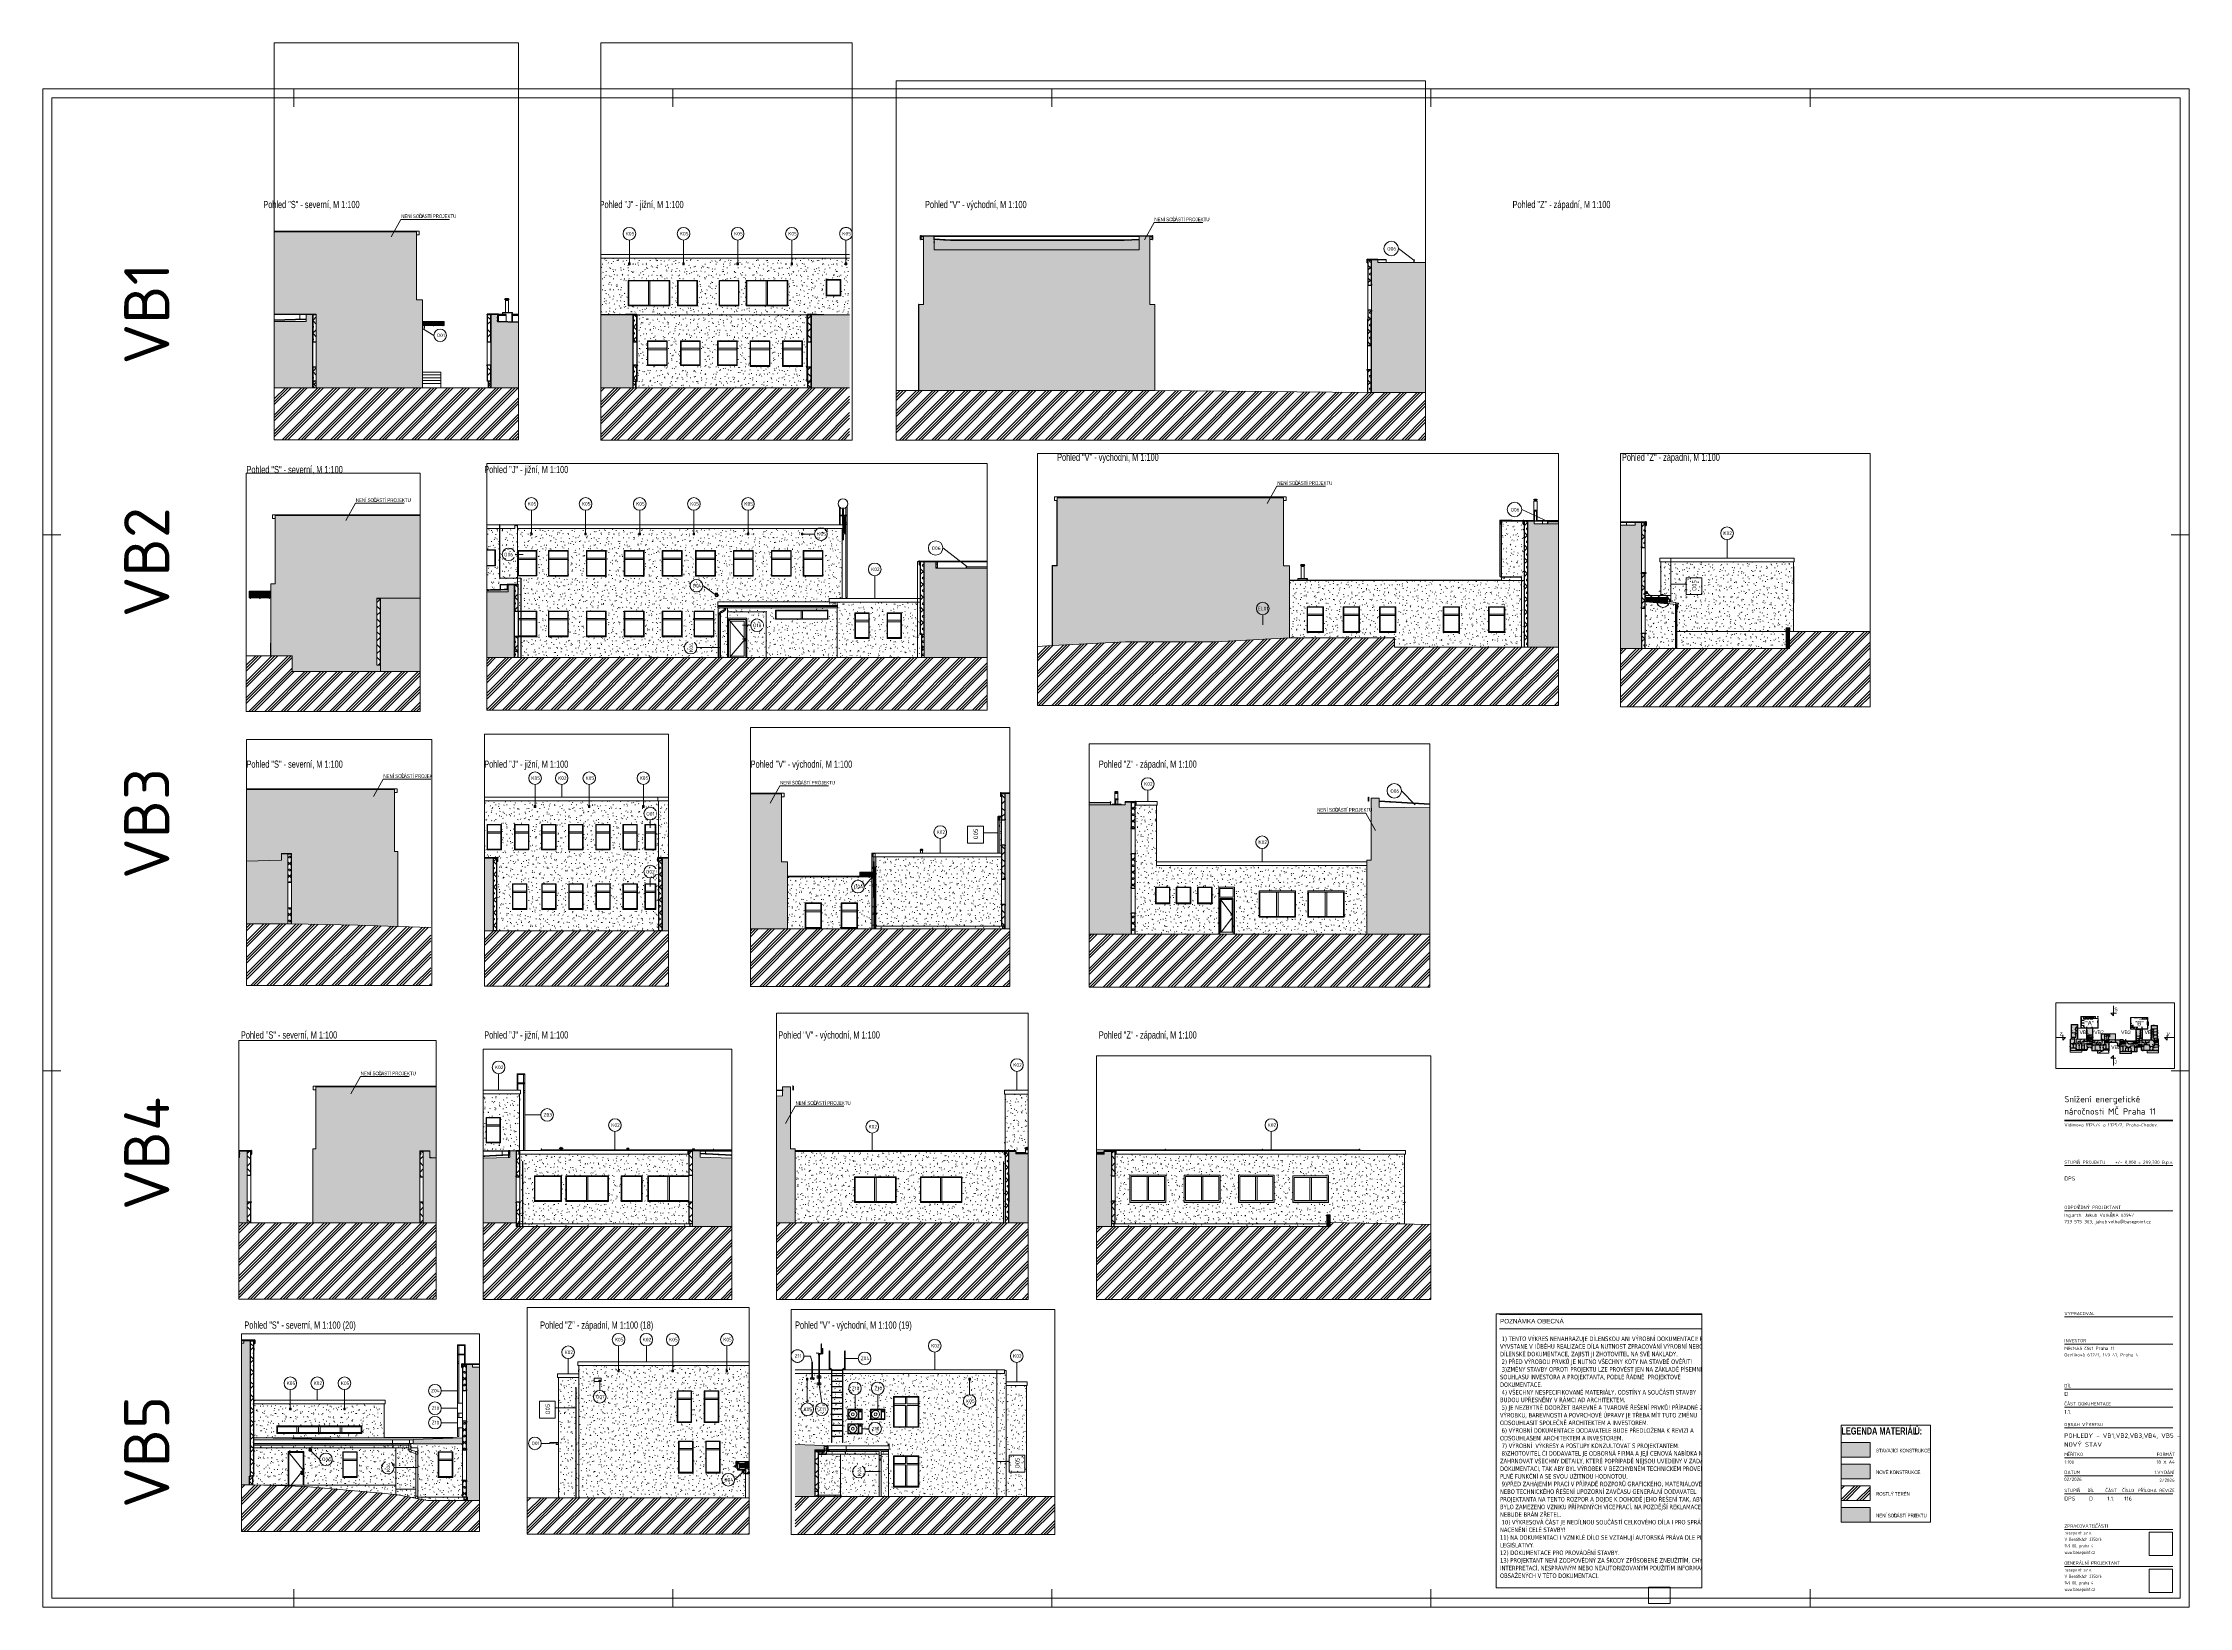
# Paper-space layout 'Layout1' of a CAD drawing. Header units: millimetres. Extents: x -890 to 299, y -2 to 864.
# The model-space entities are those that its viewports show. They can reach past a viewport. Long polylines and large blocks are cut down to what shows.
import ezdxf

# ---------------------------------------------------------------- set-up
doc = ezdxf.new("R2010")
doc.units = ezdxf.units.MM
for name, pattern in [('3_Čárkovaná 1_0mm', [2, 1, -1]), ('Čerchovaná se dvěma tečkami', [2.59, 1, -0.53, 0, -0.53, 0, -0.53]), ('Čárka', [6.35, 3.175, -3.175]), ('Čárkovaná', [6.35, 3.175, -3.175])]:
    doc.linetypes.add(name, pattern=pattern)
for name, color, linetype, lineweight in [('A-ANNO-NOTE', 131, 'Continuous', 9), ('A-AREA', 32, 'Continuous', 9), ('A-DETL', 90, 'Continuous', 9), ('A-DETL-GENF', 92, 'Continuous', 9), ('A-DETL-THIN', 151, 'Continuous', 9), ('A-DOOR', 31, 'Continuous', 9), ('A-DOOR-FRAM', 31, 'Continuous', 9), ('A-FLOR', 192, 'Continuous', 9), ('A-FLOR-HRAL', 11, 'Continuous', 9), ('A-FLOR-HRAL-IDEN', 2, 'Continuous', 9), ('A-FLOR-MCUT', 51, 'Continuous', 9), ('A-GENM', 13, 'Continuous', 9), ('A-GENM-IDEN', 13, 'Continuous', 9), ('A-GLAZ', 151, 'Continuous', 9), ('A-GLAZ-CURT', 52, 'Continuous', 9), ('A-GLAZ-CWMG', 51, 'Continuous', 9), ('A-GLAZ-IDEN', 152, 'Continuous', 9), ('A-GLAZ-SILL', 1, 'Continuous', 9), ('A-ROOF', 132, 'Continuous', 9), ('A-ROOF-IDEN', 132, 'Continuous', 9), ('A-ROOF-MCUT', 132, 'Continuous', 35), ('A-ROOF-OTLN', 132, 'Continuous', 9), ('A-ROOF-PATT', 132, 'Continuous', 35), ('A-WALL', 113, 'Continuous', 9), ('A-WALL-PATT', 111, 'Continuous', 25), ('E-ELEC-FIXT', 91, 'Continuous', 9), ('E-ELEC-FIXT-IDEN', 2, 'Continuous', 9), ('E-LITE-EQPM', 33, 'Continuous', 9), ('E-LITE-EQPM-IDEN', 33, 'Continuous', 9), ('E-POWR-CNDT', 130, 'Continuous', 9), ('E-POWR-CNDT-IDEN', 130, 'Continuous', 9), ('E-POWR-CNTR', 130, 'Continuous', 9), ('E-POWR-DROP', 130, 'Continuous', 9), ('E-POWR-RISE', 130, 'Continuous', 9), ('E-SERT', 181, 'Continuous', 9), ('E-SERT-IDEN', 181, 'Continuous', 9), ('G-ANNO-TEXT', 231, 'Continuous', 9), ('G-ANNO-TTLB', 6, 'Continuous', 9), ('G-ANNO-TTLB-WIDE', 214, 'Continuous', 50), ('I-FURN', 30, 'Continuous', 9), ('M-EQPM', 50, 'Continuous', 9), ('M-EQPM-IDEN', 50, 'Continuous', 9), ('M-HVAC-CDFF', 50, 'Continuous', 9), ('P-PIPE', 3, 'Continuous', 9), ('P-PIPE-CNTR', 3, 'Continuous', 9), ('P-PIPE-IDEN', 2, 'Continuous', 9), ('Q-SPCQ', 91, 'Continuous', 9), ('Q-SPCQ-IDEN', 132, 'Continuous', 9), ('S-COLS', 52, 'Continuous', 9), ('S-STRS', 31, 'Continuous', 9), ('S-STRS-ANNO', 31, 'Continuous', 9), ('S-STRS-MBND', 31, 'Continuous', 9)]:
    doc.layers.add(name, color=color, linetype=linetype, lineweight=lineweight)
doc.layers.add('A-FLOR-PATT', color=8, linetype='Continuous')
doc.layers.add('G-ANNO-NPLT', color=191, linetype='Continuous', plot=False)
doc.styles.add('Arial', font='arial.ttf', dxfattribs={"width": 0.7, "height": 200})
doc.styles.add('Arial_1', font='arial.ttf', dxfattribs={"height": 5000})
doc.styles.add('Arial_2', font='arial.ttf', dxfattribs={"height": 4000})
doc.styles.add('Arial_3', font='arial.ttf', dxfattribs={"width": 0.7, "height": 100})
doc.styles.add('Arial_4', font='arial.ttf', dxfattribs={"height": 125})
doc.styles.add('Arial_5', font='arial.ttf', dxfattribs={"width": 0.7, "height": 4})
doc.styles.add('Arial_B', font='arialbd.ttf', dxfattribs={"width": 0.7, "height": 200})
doc.styles.add('ISOCPEUR', font='isocpeur.ttf', dxfattribs={"width": 0.9, "height": 200})
doc.styles.add('ISOCPEUR_1', font='isocpeur.ttf', dxfattribs={"height": 238.125})
doc.styles.add('ISOCPEUR_2', font='isocpeur.ttf', dxfattribs={"height": 200})
doc.styles.add('ISOCPEUR_3', font='isocpeur.ttf', dxfattribs={"height": 1.8})
doc.styles.add('ISOCPEUR_4', font='isocpeur.ttf', dxfattribs={"width": 0.75, "height": 1.8})
doc.styles.add('ISOCPEUR_5', font='isocpeur.ttf', dxfattribs={"height": 2.2})
doc.styles.add('ISOCPEUR_6', font='isocpeur.ttf', dxfattribs={"height": 2.5})
doc.styles.add('ISOCPEUR_B', font='', dxfattribs={"height": 3.5})
doc.styles.add('ISOCPEUR_B_1', font='', dxfattribs={"width": 0.75, "height": 1.8})
doc.styles.add('ISOCPEUR_B_2', font='', dxfattribs={"height": 25})
doc.styles.add('Tahoma', font='tahoma.ttf', dxfattribs={"width": 0.8, "height": 125})
doc.styles.get('ISOCPEUR_B').set_extended_font_data('ISOCPEUR', bold=True)
doc.styles.get('ISOCPEUR_B_1').set_extended_font_data('ISOCPEUR', bold=True)
doc.styles.get('ISOCPEUR_B_2').set_extended_font_data('ISOCPEUR', bold=True)
picture_1 = doc.add_image_def('image1.png', size_in_pixel=(511, 511))
pattern_1 = [(45, (21030.74, -2e-13), (-359.21, 359.21), []), (45, (21174.4, -3e-13), (-359.21, 359.21), []), (45, (21461.8, -6e-13), (-215.526, 502.894), [203.2, -101.6, 3.353, -98.247])]
pattern_2 = [(45, (21030.74, 0), (0, 707.105), []), (315, (21030.74, 0), (707.105, 0), []), (270, (21338.1, 19.13), (353.543, -353.543), [38.278, -668.833]), (270, (21430.5, 19.13), (353.543, -353.543), [38.278, -668.833]), (0, (21363.9, 46.2), (353.543, 353.543), [38.278, -668.833]), (0, (21363.9, -46.2), (353.543, 353.543), [38.278, -668.833]), (45, (21338.1, 19.13), (0, 707.105), [38.278, -461.721]), (45, (21403.43, -46.2), (0, 707.105), [38.278, -461.721]), (315, (21403.43, 46.2), (707.105, 0), [38.278, -461.721]), (315, (21338.1, -19.13), (707.105, 0), [38.278, -461.721])]
pattern_3 = [(0, (71600, 0), (150, 86.6), [100, -200]), (60, (71700, 0), (0.0022, 173.2038), [100, -200]), (300, (71700, 0), (149.9978, -86.6038), [100, -200])]
pattern_4 = [(45, (37836.96, 0), (0, 707.105), []), (315, (37836.96, 0), (707.105, 0), []), (270, (38144.32, 19.13), (353.543, -353.543), [38.278, -668.833]), (270, (38236.7, 19.13), (353.543, -353.543), [38.278, -668.833]), (0, (38170.1, 46.2), (353.543, 353.543), [38.278, -668.833]), (0, (38170.1, -46.2), (353.543, 353.543), [38.278, -668.833]), (45, (38144.3, 19.13), (0, 707.105), [38.278, -461.721]), (45, (38209.65, -46.2), (0, 707.105), [38.278, -461.721]), (315, (38209.65, 46.2), (707.105, 0), [38.278, -461.721]), (315, (38144.3, -19.13), (707.105, 0), [38.278, -461.721])]
pattern_5 = [(45, (37872.3, -35.36), (0, 707.105), []), (45, (38155.14, -318.2), (0, 707.105), []), (315, (37872.3, 35.36), (707.105, 0), []), (315, (38155.14, 318.2), (707.105, 0), []), (270, (38144.32, 19.13), (353.543, -353.543), [38.278, -668.833]), (270, (38236.7, 19.13), (353.543, -353.543), [38.278, -668.833]), (0, (38170.1, 46.2), (353.543, 353.543), [38.278, -668.833]), (0, (38170.1, -46.2), (353.543, 353.543), [38.278, -668.833]), (45, (38144.3, 19.13), (0, 707.105), [38.278, -461.721]), (45, (38209.65, -46.2), (0, 707.105), [38.278, -461.721]), (315, (38209.65, 46.2), (707.105, 0), [38.278, -461.721]), (315, (38144.3, -19.13), (707.105, 0), [38.278, -461.721])]
pattern_6 = [(0, (78970.1, 0), (812.8, 203.2), [33.528, -576.072, 33.528, -576.072, -3251.2]), (0, (78970.1, 0), (812.8, 203.2), [-1219.2, 33.528, -1185.672, 33.528, -576.072, -1422.4]), (0, (78970.1, 0), (812.8, 203.2), [-3048, 33.528, -372.872, 33.528, -982.472]), (120, (79274.9, 101.6), (-582.3764, 602.3054), [33.528, -576.072, 33.528, -3827.272]), (120, (79274.9, 101.6), (-582.3764, 602.3054), [-643.128, -576.072, 33.528, -1185.672, -2032]), (120, (79274.9, 101.6), (-582.3764, 602.3054), [-2438.4, 33.528, -576.072, 33.528, -1388.872]), (120, (79274.9, 101.6), (-582.3764, 602.3054), [-3081.528, -372.872, 33.528, -982.472]), (240, (79376.5, 508), (-230.4236, -805.5054), [33.528, -576.072, 33.528, -576.072, -3251.2]), (240, (79376.5, 508), (-230.4236, -805.5054), [-1219.2, 33.528, -1185.672, 33.528, -576.072, -1422.4]), (240, (79376.5, 508), (-230.4236, -805.5054), [-3048, 33.528, -372.872, 33.528, -982.472])]
pattern_7 = [(45, (78970.1, 0), (0, 707.105), []), (315, (78970.1, 0), (707.105, 0), []), (270, (79277.47, 19.13), (353.543, -353.543), [38.278, -668.833]), (270, (79369.85, 19.13), (353.543, -353.543), [38.278, -668.833]), (0, (79303.25, 46.2), (353.543, 353.543), [38.278, -668.833]), (0, (79303.25, -46.2), (353.543, 353.543), [38.278, -668.833]), (45, (79277.47, 19.13), (0, 707.105), [38.278, -461.721]), (45, (79342.8, -46.2), (0, 707.105), [38.278, -461.721]), (315, (79342.8, 46.2), (707.105, 0), [38.278, -461.721]), (315, (79277.47, -19.13), (707.105, 0), [38.278, -461.721])]
pattern_8 = [(45, (79005.46, -35.36), (0, 707.105), []), (45, (79288.3, -318.2), (0, 707.105), []), (315, (79005.46, 35.36), (707.105, 0), []), (315, (79288.3, 318.2), (707.105, 0), []), (270, (79277.47, 19.13), (353.543, -353.543), [38.278, -668.833]), (270, (79369.85, 19.13), (353.543, -353.543), [38.278, -668.833]), (0, (79303.25, 46.2), (353.543, 353.543), [38.278, -668.833]), (0, (79303.25, -46.2), (353.543, 353.543), [38.278, -668.833]), (45, (79277.47, 19.13), (0, 707.105), [38.278, -461.721]), (45, (79342.8, -46.2), (0, 707.105), [38.278, -461.721]), (315, (79342.8, 46.2), (707.105, 0), [38.278, -461.721]), (315, (79277.47, -19.13), (707.105, 0), [38.278, -461.721])]
pattern_9 = [(0, (65492.87, 0), (150, 86.6), [100, -200]), (60, (65592.87, 0), (0.0022, 173.20381), [100, -200]), (300, (65592.87, 0), (149.9978, -86.60381), [100, -200])]
pattern_10 = [(0, (157809.3, 0), (812.8, 203.2), [33.528, -576.072, 33.528, -576.072, -3251.2]), (0, (157809.3, 0), (812.8, 203.2), [-1219.2, 33.528, -1185.672, 33.528, -576.072, -1422.4]), (0, (157809.3, 0), (812.8, 203.2), [-3048, 33.528, -372.872, 33.528, -982.472]), (120, (158114.1, 101.6), (-582.37636, 602.30545), [33.528, -576.072, 33.528, -576.072, -3251.2]), (120, (158114.1, 101.6), (-582.37636, 602.30545), [-1219.2, 33.528, -1185.672, 33.528, -576.072, -1422.4]), (120, (158114.1, 101.6), (-582.37636, 602.30545), [-3048, 33.528, -372.872, 33.528, -982.472]), (240, (158215.7, 508), (-230.42364, -805.50545), [33.528, -576.072, 33.528, -576.072, -3251.2]), (240, (158215.7, 508), (-230.42364, -805.50545), [-1219.2, 33.528, -1185.672, 33.528, -576.072, -1422.4]), (240, (158215.7, 508), (-230.42364, -805.50545), [-3048, 33.528, -372.872, 33.528, -982.472])]
pattern_11 = [(45, (157809.3, 0), (0, 707.1054), []), (315, (157809.3, 0), (707.1054, 0), []), (270, (158116.67, 19.13), (353.543, -353.543), [38.278, -668.833]), (270, (158209.05, 19.13), (353.543, -353.543), [38.278, -668.833]), (0, (158142.45, 46.2), (353.543, 353.543), [38.278, -668.833]), (0, (158142.45, -46.2), (353.543, 353.543), [38.278, -668.833]), (45, (158116.67, 19.13), (0, 707.1054), [38.278, -461.721]), (45, (158182, -46.2), (0, 707.1054), [38.278, -461.721]), (315, (158182, 46.2), (707.1054, 0), [38.278, -461.721]), (315, (158116.67, -19.13), (707.1054, 0), [38.278, -461.721])]
pattern_12 = [(0, (167787.21, 0), (812.8, 203.2), [33.528, -576.072, 33.528, -576.072, -3251.2]), (0, (167787.21, 0), (812.8, 203.2), [-1219.2, 33.528, -1185.672, 33.528, -576.072, -1422.4]), (0, (167787.21, 0), (812.8, 203.2), [-3048, 33.528, -372.872, 33.528, -982.472]), (120, (168092.01, 101.6), (-582.3764, 602.30545), [33.528, -576.072, 33.528, -576.072, -3251.2]), (120, (168092.01, 101.6), (-582.3764, 602.30545), [-1219.2, 33.528, -1185.672, 33.528, -576.072, -1422.4]), (120, (168092.01, 101.6), (-582.3764, 602.30545), [-3048, 33.528, -372.872, 33.528, -982.472]), (240, (168193.61, 508), (-230.4236, -805.50545), [33.528, -576.072, 33.528, -576.072, -3251.2]), (240, (168193.61, 508), (-230.4236, -805.50545), [-1219.2, 33.528, -1185.672, 33.528, -576.072, -1422.4]), (240, (168193.61, 508), (-230.4236, -805.50545), [-3048, 33.528, -372.872, 33.528, -982.472])]
pattern_13 = [(45, (167787.2, 0), (0, 707.1054), []), (315, (167787.2, 0), (707.1054, 0), []), (270, (168094.58, 19.13), (353.543, -353.543), [38.278, -668.833]), (270, (168186.96, 19.13), (353.543, -353.543), [38.278, -668.833]), (0, (168120.36, 46.2), (353.543, 353.543), [38.278, -668.833]), (0, (168120.36, -46.2), (353.543, 353.543), [38.278, -668.833]), (45, (168094.6, 19.13), (0, 707.1054), [38.278, -461.721]), (45, (168159.9, -46.2), (0, 707.1054), [38.278, -461.721]), (315, (168159.9, 46.2), (707.1054, 0), [38.278, -461.721]), (315, (168094.6, -19.13), (707.1054, 0), [38.278, -461.721])]
pattern_14 = [(45, (287307.8, 0), (0, 707.1054), []), (315, (287307.8, 0), (707.1054, 0), []), (270, (287615.2, 19.13), (353.543, -353.543), [38.278, -668.833]), (270, (287707.57, 19.13), (353.543, -353.543), [38.278, -668.833]), (0, (287640.97, 46.2), (353.543, 353.543), [38.278, -668.833]), (0, (287640.97, -46.2), (353.543, 353.543), [38.278, -668.833]), (45, (287615.2, 19.13), (0, 707.1054), [38.278, -461.721]), (45, (287680.5, -46.2), (0, 707.1054), [38.278, -461.721]), (315, (287680.5, 46.2), (707.1054, 0), [38.278, -461.721]), (315, (287615.2, -19.13), (707.1054, 0), [38.278, -461.721])]
pattern_15 = [(0, (287307.82, 0), (150, 86.6), [100, -200]), (60, (287407.82, 0), (0.0022, 173.20381), [100, -200]), (300, (287407.82, 0), (149.9978, -86.60381), [100, -200])]
pattern_16 = [(0, (287307.82, 0), (812.8, 203.2), [33.528, -576.072, 33.528, -576.072, -3251.2]), (0, (287307.82, 0), (812.8, 203.2), [-1219.2, 33.528, -1185.672, 33.528, -576.072, -1422.4]), (0, (287307.82, 0), (812.8, 203.2), [-3048, 33.528, -372.872, 33.528, -982.472]), (120, (287612.62, 101.6), (-582.37636, 602.30545), [33.528, -576.072, 33.528, -576.072, -3251.2]), (120, (287612.62, 101.6), (-582.37636, 602.30545), [-1219.2, 33.528, -1185.672, 33.528, -576.072, -1422.4]), (120, (287612.62, 101.6), (-582.37636, 602.30545), [-3048, 33.528, -372.872, 33.528, -982.472]), (240, (287714.22, 508), (-230.42364, -805.50545), [33.528, -576.072, 33.528, -576.072, -3251.2]), (240, (287714.22, 508), (-230.42364, -805.50545), [-1219.2, 33.528, -1185.672, 33.528, -576.072, -1422.4]), (240, (287714.22, 508), (-230.42364, -805.50545), [-3048, 33.528, -372.872, 33.528, -982.472])]
pattern_17 = [(45, (287343.2, -35.36), (0, 707.1054), []), (45, (287626, -318.2), (0, 707.1054), []), (315, (287343.2, 35.36), (707.1054, 0), []), (315, (287626, 318.2), (707.1054, 0), []), (270, (287615.2, 19.13), (353.543, -353.543), [38.278, -668.833]), (270, (287707.57, 19.13), (353.543, -353.543), [38.278, -668.833]), (0, (287640.97, 46.2), (353.543, 353.543), [38.278, -668.833]), (0, (287640.97, -46.2), (353.543, 353.543), [38.278, -668.833]), (45, (287615.2, 19.13), (0, 707.1054), [38.278, -461.721]), (45, (287680.5, -46.2), (0, 707.1054), [38.278, -461.721]), (315, (287680.5, 46.2), (707.1054, 0), [38.278, -461.721]), (315, (287615.2, -19.13), (707.1054, 0), [38.278, -461.721])]
pattern_18 = [(0, (246386.84, 0), (812.8, 203.2), [33.528, -576.072, 33.528, -576.072, -3251.2]), (0, (246386.84, 0), (812.8, 203.2), [-1219.2, 33.528, -1185.672, 33.528, -576.072, -1422.4]), (0, (246386.84, 0), (812.8, 203.2), [-3048, 33.528, -372.872, 33.528, -982.472]), (120, (246691.64, 101.6), (-582.37636, 602.30545), [33.528, -576.072, 33.528, -576.072, -3251.2]), (120, (246691.64, 101.6), (-582.37636, 602.30545), [-1219.2, 33.528, -1185.672, 33.528, -576.072, -1422.4]), (120, (246691.64, 101.6), (-582.37636, 602.30545), [-3048, 33.528, -372.872, 33.528, -982.472]), (240, (246793.24, 508), (-230.42364, -805.50545), [33.528, -576.072, 33.528, -576.072, -3251.2]), (240, (246793.24, 508), (-230.42364, -805.50545), [-1219.2, 33.528, -1185.672, 33.528, -576.072, -1422.4]), (240, (246793.24, 508), (-230.42364, -805.50545), [-3048, 33.528, -372.872, 33.528, -982.472])]
pattern_19 = [(45, (246386.84, 0), (0, 707.1054), []), (315, (246386.84, 0), (707.1054, 0), []), (270, (246694.2, 19.13), (353.543, -353.543), [38.278, -668.833]), (270, (246786.6, 19.13), (353.543, -353.543), [38.278, -668.833]), (0, (246720, 46.2), (353.543, 353.543), [38.278, -668.833]), (0, (246720, -46.2), (353.543, 353.543), [38.278, -668.833]), (45, (246694.2, 19.13), (0, 707.1054), [38.278, -461.721]), (45, (246759.53, -46.2), (0, 707.1054), [38.278, -461.721]), (315, (246759.53, 46.2), (707.1054, 0), [38.278, -461.721]), (315, (246694.2, -19.13), (707.1054, 0), [38.278, -461.721])]
pattern_20 = [(45, (248034, 0), (0, 707.1054), []), (315, (248034, 0), (707.1054, 0), []), (270, (248341.35, 19.13), (353.543, -353.543), [38.278, -668.833]), (270, (248433.73, 19.13), (353.543, -353.543), [38.278, -668.833]), (0, (248367.14, 46.2), (353.543, 353.543), [38.278, -668.833]), (0, (248367.14, -46.2), (353.543, 353.543), [38.278, -668.833]), (45, (248341.35, 19.13), (0, 707.1054), [38.278, -461.721]), (45, (248406.7, -46.2), (0, 707.1054), [38.278, -461.721]), (315, (248406.7, 46.2), (707.1054, 0), [38.278, -461.721]), (315, (248341.35, -19.13), (707.1054, 0), [38.278, -461.721])]
pattern_21 = [(0, (248033.99, 0), (812.8, 203.2), [33.528, -576.072, 33.528, -576.072, -3251.2]), (0, (248033.99, 0), (812.8, 203.2), [-1219.2, 33.528, -1185.672, 33.528, -576.072, -1422.4]), (0, (248033.99, 0), (812.8, 203.2), [-3048, 33.528, -372.872, 33.528, -982.472]), (120, (248338.79, 101.6), (-582.37636, 602.30545), [33.528, -576.072, 33.528, -576.072, -3251.2]), (120, (248338.79, 101.6), (-582.37636, 602.30545), [-1219.2, 33.528, -1185.672, 33.528, -576.072, -1422.4]), (120, (248338.79, 101.6), (-582.37636, 602.30545), [-3048, 33.528, -372.872, 33.528, -982.472]), (240, (248440.39, 508), (-230.42364, -805.50545), [33.528, -576.072, 33.528, -576.072, -3251.2]), (240, (248440.39, 508), (-230.42364, -805.50545), [-1219.2, 33.528, -1185.672, 33.528, -576.072, -1422.4]), (240, (248440.39, 508), (-230.42364, -805.50545), [-3048, 33.528, -372.872, 33.528, -982.472])]
pattern_22 = [(0, (188507.38, 0), (5.506, 203.2), [0.22714, -3.903, 0.22714, -3.903, -22.025]), (0, (188507.38, 0), (5.506, 203.2), [-8.26, 0.22714, -8.032, 0.22714, -3.903, -9.636]), (0, (188507.38, 0), (5.506, 203.2), [-20.649, 0.22714, -2.526, 0.22714, -6.656]), (90.224, (188509.444, 101.6), (-3.94475885, 602.3051808), [29.036, -498.897, 29.036, -3314.54]), (90.224, (188509.444, 101.6), (-3.94475885, 602.3051808), [-556.969, -498.897, 29.036, -1026.83, -1759.777]), (90.224, (188509.444, 101.6), (-3.94475885, 602.3051808), [-2111.732, 29.036, -498.897, 29.036, -1202.808]), (90.224, (188509.444, 101.6), (-3.94475885, 602.3051808), [-2668.702, -322.919, 29.036, -850.852]), (269.776, (188510.132, 508), (-1.55915615, -805.5050603), [29.036, -498.897, 29.036, -3314.54]), (269.776, (188510.132, 508), (-1.55915615, -805.5050603), [-556.969, -498.897, 29.036, -1026.83, -1759.777]), (269.776, (188510.132, 508), (-1.55915615, -805.5050603), [-2111.732, 29.036, -498.897, 29.036, -1202.808]), (269.776, (188510.132, 508), (-1.55915615, -805.5050603), [-2668.702, -322.919, 29.036, -850.852])]
pattern_23 = [(0, (188505.38, 0), (5.506, 203.2), [0.2271, -3.903, 0.2271, -3.903, -22.025]), (0, (188505.38, 0), (5.506, 203.2), [-8.26, 0.2271, -8.032, 0.2271, -3.903, -9.636]), (0, (188505.38, 0), (5.506, 203.2), [-20.649, 0.2271, -2.526, 0.2271, -6.656]), (90.224, (188507.444, 101.6), (-3.9447589, 602.3051808), [29.036, -498.897, 29.036, -3314.54]), (90.224, (188507.444, 101.6), (-3.9447589, 602.3051808), [-556.969, -498.897, 29.036, -1026.83, -1759.777]), (90.224, (188507.444, 101.6), (-3.9447589, 602.3051808), [-2111.732, 29.036, -498.897, 29.036, -1202.808]), (90.224, (188507.444, 101.6), (-3.9447589, 602.3051808), [-2668.702, -322.919, 29.036, -850.852]), (269.776, (188508.132, 508), (-1.5591562, -805.5050603), [29.036, -498.897, 29.036, -3314.54]), (269.776, (188508.132, 508), (-1.5591562, -805.5050603), [-556.969, -498.897, 29.036, -1026.83, -1759.777]), (269.776, (188508.132, 508), (-1.5591562, -805.5050603), [-2111.732, 29.036, -498.897, 29.036, -1202.808]), (269.776, (188508.132, 508), (-1.5591562, -805.5050603), [-2668.702, -322.919, 29.036, -850.852])]
pattern_24 = [(0, (357563.63, 0), (812.8, 203.2), [33.528, -576.072, 33.528, -576.072, -3251.2]), (0, (357563.63, 0), (812.8, 203.2), [-1219.2, 33.528, -1185.672, 33.528, -576.072, -1422.4]), (0, (357563.63, 0), (812.8, 203.2), [-3048, 33.528, -372.872, 33.528, -982.472]), (120, (357868.43, 101.6), (-582.37636, 602.30545), [33.528, -576.072, 33.528, -3827.272]), (120, (357868.43, 101.6), (-582.37636, 602.30545), [-643.128, -576.072, 33.528, -1185.672, -2032]), (120, (357868.43, 101.6), (-582.37636, 602.30545), [-2438.4, 33.528, -576.072, 33.528, -1388.872]), (120, (357868.43, 101.6), (-582.37636, 602.30545), [-3081.528, -372.872, 33.528, -982.472]), (240, (357970.03, 508), (-230.42364, -805.50545), [33.528, -576.072, 33.528, -576.072, -3251.2]), (240, (357970.03, 508), (-230.42364, -805.50545), [-1219.2, 33.528, -1185.672, 33.528, -576.072, -1422.4]), (240, (357970.03, 508), (-230.42364, -805.50545), [-3048, 33.528, -372.872, 33.528, -982.472])]
pattern_25 = [(45, (357563.63, 0), (0, 707.1054), []), (315, (357563.63, 0), (707.1054, 0), []), (270, (357871, 19.13), (353.543, -353.543), [38.278, -668.833]), (270, (357963.37, 19.13), (353.543, -353.543), [38.278, -668.833]), (0, (357896.77, 46.2), (353.543, 353.543), [38.278, -668.833]), (0, (357896.77, -46.2), (353.543, 353.543), [38.278, -668.833]), (45, (357871, 19.13), (0, 707.1054), [38.278, -461.721]), (45, (357936.3, -46.2), (0, 707.1054), [38.278, -461.721]), (315, (357936.3, 46.2), (707.1054, 0), [38.278, -461.721]), (315, (357871, -19.13), (707.1054, 0), [38.278, -461.721])]
pattern_26 = [(45, (357599, -35.36), (0, 707.1054), []), (45, (357881.8, -318.2), (0, 707.1054), []), (315, (357599, 35.36), (707.1054, 0), []), (315, (357881.8, 318.2), (707.1054, 0), []), (270, (357871, 19.13), (353.543, -353.543), [38.278, -668.833]), (270, (357963.37, 19.13), (353.543, -353.543), [38.278, -668.833]), (0, (357896.77, 46.2), (353.543, 353.543), [38.278, -668.833]), (0, (357896.77, -46.2), (353.543, 353.543), [38.278, -668.833]), (45, (357871, 19.13), (0, 707.1054), [38.278, -461.721]), (45, (357936.3, -46.2), (0, 707.1054), [38.278, -461.721]), (315, (357936.3, 46.2), (707.1054, 0), [38.278, -461.721]), (315, (357871, -19.13), (707.1054, 0), [38.278, -461.721])]
pattern_27 = [(0, (239069.81, 0), (812.8, 203.2), [33.528, -576.072, 33.528, -576.072, -3251.2]), (0, (239069.81, 0), (812.8, 203.2), [-1219.2, 33.528, -1185.672, 33.528, -576.072, -1422.4]), (0, (239069.81, 0), (812.8, 203.2), [-3048, 33.528, -372.872, 33.528, -982.472]), (120, (239374.61, 101.6), (-582.3764, 602.3054), [33.528, -576.072, 33.528, -576.072, -3251.2]), (120, (239374.61, 101.6), (-582.3764, 602.3054), [-1219.2, 33.528, -1185.672, 33.528, -576.072, -1422.4]), (120, (239374.61, 101.6), (-582.3764, 602.3054), [-3048, 33.528, -372.872, 33.528, -982.472]), (240, (239476.21, 508), (-230.4236, -805.5054), [33.528, -576.072, 33.528, -576.072, -3251.2]), (240, (239476.21, 508), (-230.4236, -805.5054), [-1219.2, 33.528, -1185.672, 33.528, -576.072, -1422.4]), (240, (239476.21, 508), (-230.4236, -805.5054), [-3048, 33.528, -372.872, 33.528, -982.472])]
pattern_28 = [(0, (237093.95, 0), (812.8, 203.2), [33.528, -576.072, 33.528, -576.072, -3251.2]), (0, (237093.95, 0), (812.8, 203.2), [-1219.2, 33.528, -1185.672, 33.528, -576.072, -1422.4]), (0, (237093.95, 0), (812.8, 203.2), [-3048, 33.528, -372.872, 33.528, -982.472]), (120, (237398.75, 101.6), (-582.3764, 602.3054), [33.528, -576.072, 33.528, -576.072, -3251.2]), (120, (237398.75, 101.6), (-582.3764, 602.3054), [-1219.2, 33.528, -1185.672, 33.528, -576.072, -1422.4]), (120, (237398.75, 101.6), (-582.3764, 602.3054), [-3048, 33.528, -372.872, 33.528, -982.472]), (240, (237500.35, 508), (-230.4236, -805.5054), [33.528, -576.072, 33.528, -576.072, -3251.2]), (240, (237500.35, 508), (-230.4236, -805.5054), [-1219.2, 33.528, -1185.672, 33.528, -576.072, -1422.4]), (240, (237500.35, 508), (-230.4236, -805.5054), [-3048, 33.528, -372.872, 33.528, -982.472])]
pattern_29 = [(45, (248907.2, 0), (0, 707.105), []), (315, (248907.2, 0), (707.105, 0), []), (270, (249214.54, 19.13), (353.543, -353.543), [38.278, -668.833]), (270, (249306.92, 19.13), (353.543, -353.543), [38.278, -668.833]), (0, (249240.32, 46.2), (353.543, 353.543), [38.278, -668.833]), (0, (249240.32, -46.2), (353.543, 353.543), [38.278, -668.833]), (45, (249214.54, 19.13), (0, 707.105), [38.278, -461.721]), (45, (249279.87, -46.2), (0, 707.105), [38.278, -461.721]), (315, (249279.87, 46.2), (707.105, 0), [38.278, -461.721]), (315, (249214.54, -19.13), (707.105, 0), [38.278, -461.721])]
pattern_30 = [(0, (289166.35, 0), (812.8, 203.2), [33.528, -576.072, 33.528, -576.072, -3251.2]), (0, (289166.35, 0), (812.8, 203.2), [-1219.2, 33.528, -1185.672, 33.528, -576.072, -1422.4]), (0, (289166.35, 0), (812.8, 203.2), [-3048, 33.528, -372.872, 33.528, -982.472]), (120, (289471.15, 101.6), (-582.3764, 602.3054), [33.528, -576.072, 33.528, -576.072, -3251.2]), (120, (289471.15, 101.6), (-582.3764, 602.3054), [-1219.2, 33.528, -1185.672, 33.528, -576.072, -1422.4]), (120, (289471.15, 101.6), (-582.3764, 602.3054), [-3048, 33.528, -372.872, 33.528, -982.472]), (240, (289572.75, 508), (-230.4236, -805.5054), [33.528, -576.072, 33.528, -576.072, -3251.2]), (240, (289572.75, 508), (-230.4236, -805.5054), [-1219.2, 33.528, -1185.672, 33.528, -576.072, -1422.4]), (240, (289572.75, 508), (-230.4236, -805.5054), [-3048, 33.528, -372.872, 33.528, -982.472])]
pattern_31 = [(45, (289166.35, 0), (0, 707.105), []), (315, (289166.35, 0), (707.105, 0), []), (270, (289473.7, 19.13), (353.543, -353.543), [38.278, -668.833]), (270, (289566.1, 19.13), (353.543, -353.543), [38.278, -668.833]), (0, (289499.5, 46.2), (353.543, 353.543), [38.278, -668.833]), (0, (289499.5, -46.2), (353.543, 353.543), [38.278, -668.833]), (45, (289473.7, 19.13), (0, 707.105), [38.278, -461.721]), (45, (289539.04, -46.2), (0, 707.105), [38.278, -461.721]), (315, (289539.04, 46.2), (707.105, 0), [38.278, -461.721]), (315, (289473.7, -19.13), (707.105, 0), [38.278, -461.721])]
pattern_32 = [(45, (289201.7, -35.36), (0, 707.105), []), (45, (289484.53, -318.2), (0, 707.105), []), (315, (289201.7, 35.36), (707.105, 0), []), (315, (289484.53, 318.2), (707.105, 0), []), (270, (289473.7, 19.13), (353.543, -353.543), [38.278, -668.833]), (270, (289566.1, 19.13), (353.543, -353.543), [38.278, -668.833]), (0, (289499.5, 46.2), (353.543, 353.543), [38.278, -668.833]), (0, (289499.5, -46.2), (353.543, 353.543), [38.278, -668.833]), (45, (289473.7, 19.13), (0, 707.105), [38.278, -461.721]), (45, (289539.04, -46.2), (0, 707.105), [38.278, -461.721]), (315, (289539.04, 46.2), (707.105, 0), [38.278, -461.721]), (315, (289473.7, -19.13), (707.105, 0), [38.278, -461.721])]
pattern_33 = [(45, (312002, 0), (-7184.2, 7184.2), []), (45, (314875, -3e-12), (-7184.2, 7184.2), []), (45, (320623, -7e-12), (-4310.5, 10057.9), [4064, -2032, 67.06, -1964.94])]
pattern_34 = [(45, (312002, 0), (-7184.2, 7184.2), []), (45, (314875, -3e-12), (-7184.2, 7184.2), []), (45, (320623, -8e-12), (-4310.5, 10057.9), [4064, -2032, 67.06, -1964.94])]
pattern_35 = [(45.182, (312002, 0), (-7207, 7161.3), []), (45.182, (314875, 9), (-7207, 7161.3), []), (45.182, (320623, 27), (-4342.5, 10044.1), [4064, -2032, 67.06, -1964.94])]
pattern_36 = [(45.265, (312002, 0), (-7217.4, 7150.9), []), (45.265, (314875, 13), (-7217.4, 7150.9), []), (45.265, (320623, 40), (-4357, 10037.8), [4064, -2032, 67.06, -1964.94])]
pattern_37 = [(45.5, (312002, 0), (-7246.6, 7121.2), []), (45.5, (314875, 25), (-7246.6, 7121.2), []), (45.5, (320622, 75), (-4398.1, 10019.9), [4064, -2032, 67.06, -1964.94])]
pattern_38 = [(44.848, (312002, 0), (-7165.1, 7203.3), []), (44.848, (314875, -8), (-7165.1, 7203.3), []), (44.848, (320623, -23), (-4283.8, 10069.3), [4064, -2032, 67.06, -1964.94])]
pattern_39 = [(45.27, (312002, 0), (-7218, 7150.2), []), (45.27, (314875, 14), (-7218, 7150.2), []), (45.27, (320623, 41), (-4358, 10037.4), [4064, -2032, 67.1, -1964.9])]
pattern_40 = [(45, (312002, 0), (-7184.2, 7184.2), []), (45, (314875, -2e-12), (-7184.2, 7184.2), []), (45, (320623, -6e-12), (-4310.5, 10057.9), [4064, -2032, 67.06, -1964.94])]
pattern_41 = [(89, (312002, 0), (-10158.5, 177.3), []), (89, (314069, 1996), (-10158.5, 177.3), []), (89, (318203, 5989), (-10087.5, 4240.7), [4064, -2032, 67.06, -1964.94])]
pattern_42 = [(45, (312002, 0), (-7184.2, 7184.2), []), (45, (314875, 0), (-7184.2, 7184.2), []), (45, (320623, 0), (-4310.5, 10057.9), [4064, -2032, 67.06, -1964.94])]
pattern_43 = [(0, (0, 0), (150, 86.6), [100, -200]), (60, (100, 0), (0.0022, 173.20381), [100, -200]), (300, (100, 0), (149.9978, -86.60381), [100, -200])]
pattern_44 = [(0, (459245.6, 0), (812.8, 203.2), [33.528, -576.072, 33.528, -576.072, -3251.2]), (0, (459245.6, 0), (812.8, 203.2), [-1219.2, 33.528, -1185.672, 33.528, -576.072, -1422.4]), (0, (459245.6, 0), (812.8, 203.2), [-3048, 33.528, -372.872, 33.528, -982.472]), (120, (459550.4, 101.6), (-582.3764, 602.3054), [33.528, -576.072, 33.528, -576.072, -3251.2]), (120, (459550.4, 101.6), (-582.3764, 602.3054), [-1219.2, 33.528, -1185.672, 33.528, -576.072, -1422.4]), (120, (459550.4, 101.6), (-582.3764, 602.3054), [-3048, 33.528, -372.872, 33.528, -982.472]), (240, (459652, 508), (-230.4236, -805.5054), [33.528, -576.072, 33.528, -576.072, -3251.2]), (240, (459652, 508), (-230.4236, -805.5054), [-1219.2, 33.528, -1185.672, 33.528, -576.072, -1422.4]), (240, (459652, 508), (-230.4236, -805.5054), [-3048, 33.528, -372.872, 33.528, -982.472])]
pattern_45 = [(45, (459245.6, 0), (0, 707.105), []), (315, (459245.6, 0), (707.105, 0), []), (270, (459552.97, 19.13), (353.543, -353.543), [38.278, -668.833]), (270, (459645.35, 19.13), (353.543, -353.543), [38.278, -668.833]), (0, (459578.75, 46.2), (353.543, 353.543), [38.278, -668.833]), (0, (459578.75, -46.2), (353.543, 353.543), [38.278, -668.833]), (45, (459552.97, 19.13), (0, 707.105), [38.278, -461.721]), (45, (459618.3, -46.2), (0, 707.105), [38.278, -461.721]), (315, (459618.3, 46.2), (707.105, 0), [38.278, -461.721]), (315, (459552.97, -19.13), (707.105, 0), [38.278, -461.721])]
pattern_46 = [(45, (423409.5, 0), (0, 707.105), []), (315, (423409.5, 0), (707.105, 0), []), (270, (423716.85, 19.13), (353.543, -353.543), [38.278, -668.833]), (270, (423809.23, 19.13), (353.543, -353.543), [38.278, -668.833]), (0, (423742.63, 46.2), (353.543, 353.543), [38.278, -668.833]), (0, (423742.63, -46.2), (353.543, 353.543), [38.278, -668.833]), (45, (423716.85, 19.13), (0, 707.105), [38.278, -461.721]), (45, (423782.2, -46.2), (0, 707.105), [38.278, -461.721]), (315, (423782.2, 46.2), (707.105, 0), [38.278, -461.721]), (315, (423716.85, -19.13), (707.105, 0), [38.278, -461.721])]
pattern_47 = [(0, (431919.84, 0), (574.736, 203.2), [23.708, -407.344, 23.708, -407.344, -2298.946]), (0, (431919.84, 0), (574.736, 203.2), [-862.105, 23.708, -838.397, 23.708, -407.344, -1005.789]), (0, (431919.84, 0), (574.736, 203.2), [-2155.261, 23.708, -263.66, 23.708, -694.713]), (112.208, (432135.36, 101.6), (-411.806, 602.3028), [31.363, -538.866, -3611.448]), (112.208, (432135.36, 101.6), (-411.806, 602.3028), [-570.229, 31.363, -538.866, -3041.219]), (112.208, (432135.36, 101.6), (-411.806, 602.3028), [-1140.457, 31.363, -1109.095, -1900.762]), (112.208, (432135.36, 101.6), (-411.806, 602.3028), [-2280.914, 31.363, -538.866, -1330.533]), (112.208, (432135.36, 101.6), (-411.806, 602.3028), [-2851.143, 31.363, -348.79, -950.381]), (112.208, (432135.36, 101.6), (-411.806, 602.3028), [-3231.295, 31.363, -919.018]), (247.792, (432207.2, 508), (-162.9386, -805.5041), [31.363, -538.866, -3611.448]), (247.792, (432207.2, 508), (-162.9386, -805.5041), [-570.23, 31.363, -538.866, -3041.22]), (247.792, (432207.2, 508), (-162.9386, -805.5041), [-1140.457, 31.363, -1109.095, -1900.762]), (247.792, (432207.2, 508), (-162.9386, -805.5041), [-2280.914, 31.363, -538.866, -1330.533]), (247.792, (432207.2, 508), (-162.9386, -805.5041), [-2851.143, 31.363, -348.79, -950.38]), (247.792, (432207.2, 508), (-162.9386, -805.5041), [-3231.295, 31.363, -919.018])]
pattern_48 = [(0, (423409.48, 0), (812.8, 203.2), [33.528, -576.072, 33.528, -576.072, -3251.2]), (0, (423409.48, 0), (812.8, 203.2), [-1219.2, 33.528, -1185.672, 33.528, -576.072, -1422.4]), (0, (423409.48, 0), (812.8, 203.2), [-3048, 33.528, -372.872, 33.528, -982.472]), (120, (423714.28, 101.6), (-582.3764, 602.3054), [33.528, -576.072, 33.528, -576.072, -3251.2]), (120, (423714.28, 101.6), (-582.3764, 602.3054), [-1219.2, 33.528, -1185.672, 33.528, -576.072, -1422.4]), (120, (423714.28, 101.6), (-582.3764, 602.3054), [-3048, 33.528, -372.872, 33.528, -982.472]), (240, (423815.88, 508), (-230.4236, -805.5054), [33.528, -576.072, 33.528, -576.072, -3251.2]), (240, (423815.88, 508), (-230.4236, -805.5054), [-1219.2, 33.528, -1185.672, 33.528, -576.072, -1422.4]), (240, (423815.88, 508), (-230.4236, -805.5054), [-3048, 33.528, -372.872, 33.528, -982.472])]
pattern_49 = [(45, (415781.16, 0), (0, 707.1054), []), (315, (415781.16, 0), (707.1054, 0), []), (270, (416088.53, 19.13), (353.543, -353.543), [38.278, -668.833]), (270, (416180.9, 19.13), (353.543, -353.543), [38.278, -668.833]), (0, (416114.3, 46.2), (353.543, 353.543), [38.278, -668.833]), (0, (416114.3, -46.2), (353.543, 353.543), [38.278, -668.833]), (45, (416088.53, 19.13), (0, 707.1054), [38.278, -461.721]), (45, (416153.86, -46.2), (0, 707.1054), [38.278, -461.721]), (315, (416153.86, 46.2), (707.1054, 0), [38.278, -461.721]), (315, (416088.53, -19.13), (707.1054, 0), [38.278, -461.721])]
pattern_50 = [(0, (415781.16, 0), (812.8, 203.2), [33.528, -576.072, 33.528, -576.072, -3251.2]), (0, (415781.16, 0), (812.8, 203.2), [-1219.2, 33.528, -1185.672, 33.528, -576.072, -1422.4]), (0, (415781.16, 0), (812.8, 203.2), [-3048, 33.528, -372.872, 33.528, -982.472]), (120, (416085.96, 101.6), (-582.3764, 602.30545), [33.528, -576.072, 33.528, -576.072, -3251.2]), (120, (416085.96, 101.6), (-582.3764, 602.30545), [-1219.2, 33.528, -1185.672, 33.528, -576.072, -1422.4]), (120, (416085.96, 101.6), (-582.3764, 602.30545), [-3048, 33.528, -372.872, 33.528, -982.472]), (240, (416187.56, 508), (-230.4236, -805.50545), [33.528, -576.072, 33.528, -576.072, -3251.2]), (240, (416187.56, 508), (-230.4236, -805.50545), [-1219.2, 33.528, -1185.672, 33.528, -576.072, -1422.4]), (240, (416187.56, 508), (-230.4236, -805.50545), [-3048, 33.528, -372.872, 33.528, -982.472])]
pattern_51 = [(0, (443310.8, 0), (574.736, 203.2), [23.708, -407.344, 23.708, -407.344, -2298.946]), (0, (443310.8, 0), (574.736, 203.2), [-862.105, 23.708, -838.397, 23.708, -407.344, -1005.789]), (0, (443310.8, 0), (574.736, 203.2), [-2155.261, 23.708, -263.66, 23.708, -694.713]), (112.208, (443526.34, 101.6), (-411.8061, 602.3028), [31.363, -538.866, -3611.448]), (112.208, (443526.34, 101.6), (-411.8061, 602.3028), [-570.229, 31.363, -538.866, -3041.219]), (112.208, (443526.34, 101.6), (-411.8061, 602.3028), [-1140.457, 31.363, -1109.095, -1900.762]), (112.208, (443526.34, 101.6), (-411.8061, 602.3028), [-2280.914, 31.363, -538.866, -1330.533]), (112.208, (443526.34, 101.6), (-411.8061, 602.3028), [-2851.143, 31.363, -348.79, -950.381]), (112.208, (443526.34, 101.6), (-411.8061, 602.3028), [-3231.295, 31.363, -919.018]), (247.792, (443598.18, 508), (-162.9386, -805.5041), [31.363, -538.866, -3611.448]), (247.792, (443598.18, 508), (-162.9386, -805.5041), [-570.229, 31.363, -538.866, -3041.219]), (247.792, (443598.18, 508), (-162.9386, -805.5041), [-1140.457, 31.363, -1109.095, -1900.762]), (247.792, (443598.18, 508), (-162.9386, -805.5041), [-2280.914, 31.363, -538.866, -1330.533]), (247.792, (443598.18, 508), (-162.9386, -805.5041), [-2851.143, 31.363, -348.79, -950.381]), (247.792, (443598.18, 508), (-162.9386, -805.5041), [-3231.295, 31.363, -919.018])]
pattern_52 = [(45, (415816.5, -35.36), (0, 707.1054), []), (45, (416099.35, -318.2), (0, 707.1054), []), (315, (415816.5, 35.36), (707.1054, 0), []), (315, (416099.35, 318.2), (707.1054, 0), []), (270, (416088.53, 19.13), (353.543, -353.543), [38.278, -668.833]), (270, (416180.9, 19.13), (353.543, -353.543), [38.278, -668.833]), (0, (416114.3, 46.2), (353.543, 353.543), [38.278, -668.833]), (0, (416114.3, -46.2), (353.543, 353.543), [38.278, -668.833]), (45, (416088.53, 19.13), (0, 707.1054), [38.278, -461.721]), (45, (416153.86, -46.2), (0, 707.1054), [38.278, -461.721]), (315, (416153.86, 46.2), (707.1054, 0), [38.278, -461.721]), (315, (416088.53, -19.13), (707.1054, 0), [38.278, -461.721])]

# ---------------------------------------------------------------- blocks, each defined once
blk = doc.blocks.new('00_BP_ROZP_KOD_velka_rvt22 - PL_ROZPISKA_21-2224896-POHLEDY - VB1_VB2_VB3_VB4_ VB5 - NOVÝ STAV')
at = {"layer": 'A-ANNO-NOTE'}
for p, q in [((-889.5, 839), (-889.5, 829)), ((-889.5, 839), (-879.5, 839)), ((-750.5, 839), (-750.5, 829)), ((-540.5, 839), (-540.5, 829)), ((-330.5, 839), (-330.5, 829)), ((-120.5, 839), (-120.5, 829)), ((89.5, 839), (89.5, 829)), ((299.5, 839), (289.5, 839)), ((299.5, 839), (299.5, 829)), ((-889.5, 592), (-879.5, 592)), ((299.5, 592), (289.5, 592)), ((-889.5, 295), (-879.5, 295)), ((299.5, 295), (289.5, 295)), ((-889.5, -2), (-889.5, 8)), ((-750.5, -2), (-750.5, 8)), ((-540.5, -2), (-540.5, 8)), ((-330.5, -2), (-330.5, 8)), ((-120.5, -2), (-120.5, 8)), ((89.5, -2), (89.5, 8)), ((299.5, -2), (299.5, 8)), ((-889.5, -2), (-879.5, -2)), ((299.5, -2), (289.5, -2))]:
    blk.add_line(p, q, dxfattribs=at)
at = {"layer": 'G-ANNO-TTLB'}
for p, q in [((299.5, 839), (-889.5, 839)), ((-889.5, 839), (-889.5, -2)), ((-884.5, 834), (-884.5, 3)), ((294.5, 834), (-884.5, 834)), ((294.5, 3), (294.5, 834)), ((299.5, -2), (299.5, 839)), ((290.5, 242.5), (230.5, 242.5)), ((290.5, 217.5), (230.5, 217.5)), ((290.5, 158.7), (230.5, 158.7)), ((290.5, 143.7), (230.5, 143.7)), ((290.5, 118.7), (230.5, 118.7)), ((290.5, 118.7), (230.5, 118.7)), ((290.5, 108.7), (230.5, 108.7)), ((290.5, 97.2), (230.5, 97.2)), ((290.5, 80.7), (230.5, 80.7)), ((290.5, 70.7), (230.5, 70.7)), ((290.5, 60.7), (230.5, 60.7)), ((290.5, 41), (230.5, 41)), ((290.5, 20.5), (230.5, 20.5)), ((-884.5, 3), (294.5, 3)), ((-889.5, -2), (299.5, -2))]:
    blk.add_line(p, q, dxfattribs=at)
at = {"layer": 'G-ANNO-TTLB-WIDE'}
blk.add_line((290.5, 267.5), (230.5, 267.5), dxfattribs=at)
at = {"layer": 'G-ANNO-TTLB', "attachment_point": 1}
for s, insert, char_height, width, style in [('Snížení energetické ', (230.4, 281.1), 3.5, 56.118, 'ISOCPEUR_B'), ('ná', (230.4, 274.3), 3.5, 6.093, 'ISOCPEUR_B'), ('ročnosti MČ Praha 11', (235.4, 274.3), 3.5, 56.198, 'ISOCPEUR_B'), ('Vidimova 1324/4 a 1325/2, Praha-Chodov.', (230.4, 266), 1.8, 56.118, 'ISOCPEUR_3'), ('STUPE', (230.4, 245.3), 1.8, 8.578, 'ISOCPEUR_3'), ('Ň PROJEKTU', (237.5, 245.3), 1.8, 16.595, 'ISOCPEUR_3'), ('+/- 0,000 = 299,330 B.p.v.', (258.5, 245.3), 1.8, 35.114, 'ISOCPEUR_3'), ('ODPOV', (230.4, 220.3), 1.8, 9.059, 'ISOCPEUR_3'), ('Ing.arch. Jakub Volka, ', (230.4, 216), 1.8, 30.544, 'ISOCPEUR_3'), ('ĚDNÝ PROJEKTANT', (237.9, 220.3), 1.8, 25.654, 'ISOCPEUR_3'), ('ČKA 03947', (255.6, 216), 1.8, 14.511, 'ISOCPEUR_3'), ('733 575 363, jakub.volka@basepoint.cz', (230.4, 212.4), 1.8, 51.549, 'ISOCPEUR_3'), ('VYPRACOVAL', (230.4, 161.5), 1.8, 18.359, 'ISOCPEUR_3'), ('INVESTOR', (230.4, 146.5), 1.8, 12.987, 'ISOCPEUR_3'), ('\\fISOCPEUR|b0|i0|c238|p34|;M', (230.4, 142.2), 1.8, 2.004, 'ISOCPEUR_3'), ('Ocelíková 672/1, 149 41, Praha 4', (230.4, 138.6), 1.8, 45.135, 'ISOCPEUR_3'), ('ěstská část Praha 11', (232.1, 142.2), 1.8, 28.781, 'ISOCPEUR_3'), ('DÍL', (230.4, 121.5), 1.8, 4.409, 'ISOCPEUR_3'), ('ČÁST DOKUMENTACE', (230.4, 111.5), 1.8, 27.578, 'ISOCPEUR_3'), ('OBSAH VÝKRESU', (230.4, 100), 1.8, 23.008, 'ISOCPEUR_3'), ('\\fISOCPEUR|b0|i0|c238|p34|;M', (230.4, 83.5), 1.8, 2.004, 'ISOCPEUR_3'), ('ĚŘÍTKO', (232.1, 83.5), 1.8, 9.7, 'ISOCPEUR_3'), ('FORMÁT', (281.6, 83.5), 1.8, 10.823, 'ISOCPEUR_3'), ('DATUM', (230.4, 73.5), 1.8, 9.3, 'ISOCPEUR_3'), ('1.VYDÁNÍ', (280.3, 73.5), 1.8, 12.426, 'ISOCPEUR_3'), ('18 X A4', (281.4, 79.2), 1.8, 11.143, 'ISOCPEUR_3'), ('02/2026', (230.3, 69.7), 1.8, 10.662, 'ISOCPEUR_3'), ('STUPE', (230.4, 63.5), 1.8, 8.578, 'ISOCPEUR_3'), ('\\fISOCPEUR|b0|i0|c238|p34|;Ň', (237.5, 63.5), 1.8, 1.764, 'ISOCPEUR_3'), ('DÍL', (243.2, 63.5), 1.8, 4.409, 'ISOCPEUR_3'), ('ČÁST', (253.1, 63.5), 1.8, 7.055, 'ISOCPEUR_3'), ('ČÍSLO', (262.3, 63.5), 1.8, 7.696, 'ISOCPEUR_3'), ('\\fISOCPEUR|b0|i0|c238|p34|;P', (271.2, 63.5), 1.8, 1.764, 'ISOCPEUR_3'), ('ŘÍLOHA', (272.6, 63.5), 1.8, 9.941, 'ISOCPEUR_3'), ('REVIZE', (283, 63.5), 1.8, 9.219, 'ISOCPEUR_3'), ('ZPRACOVATEL ', (230.4, 43.8), 1.8, 20.764, 'ISOCPEUR_3'), ('basepoint s.r.o.', (230.5, 40), 1.8, 16.234, 'ISOCPEUR_B_1'), ('V Benátkách 2350/6', (230.5, 36.4), 1.8, 20.623, 'ISOCPEUR_4'), ('ČÁSTI', (247.5, 43.8), 1.8, 7.696, 'ISOCPEUR_3'), ('149 00, praha 4', (230.5, 32.8), 1.8, 16.174, 'ISOCPEUR_4'), ('www.basepoint.cz', (230.5, 29.2), 1.8, 17.136, 'ISOCPEUR_4'), ('GENERÁLNÍ PROJEKTANT', (230.4, 23.3), 1.8, 33.35, 'ISOCPEUR_3'), ('149 00, praha 4', (230.5, 12.3), 1.8, 16.174, 'ISOCPEUR_4'), ('basepoint s.r.o.', (230.5, 19.5), 1.8, 16.234, 'ISOCPEUR_B_1'), ('V Benátkách 2350/6', (230.5, 15.9), 1.8, 20.623, 'ISOCPEUR_4'), ('www.basepoint.cz', (230.5, 8.7), 1.8, 17.136, 'ISOCPEUR_4')]:
    blk.add_mtext(s, dxfattribs=dict(at, insert=insert, char_height=char_height, width=width, style=style))
at = {"layer": 'G-ANNO-TTLB'}
image = blk.add_image(picture_1, insert=(277.4, 26.5), size_in_units=(13, 13), dxfattribs=at)
image.dxf.flags = 7
image = blk.add_image(picture_1, insert=(277.4, 6), size_in_units=(13, 13), dxfattribs=at)
image.dxf.flags = 7
blk = doc.blocks.new('Zábradlí - Záchytný systém kotva-1301747-VB4-V-Nový')
at = {"layer": 'A-FLOR-HRAL'}
for p, q in [((19573.3, 8157.3), (19573.3, 8149.1)), ((19593.3, 8157.3), (19573.3, 8157.3)), ((19573.7, 8157.3), (19573.3, 8157.3)), ((19573.3, 8149.1), (19573.7, 8149.1)), ((19573.3, 8149.1), (19593.3, 8149.1)), ((19578.3, 8149.1), (19578.3, 8064)), ((19588.3, 8064), (19588.3, 8149.1)), ((19593.3, 8157.3), (19593, 8157.3)), ((19593, 8149.1), (19593.3, 8149.1)), ((19593.3, 8149.1), (19593.3, 8157.3))]:
    blk.add_line(p, q, dxfattribs=at)
at = {"layer": 'A-FLOR-HRAL', "flags": 128}
for points in [[(19604.3, 8198.8), (19604.3, 8199.7), (19604.3, 8200.5), (19604.2, 8201.3), (19604.1, 8202.2), (19603.9, 8203), (19603.7, 8203.8), (19603.5, 8204.6), (19603.3, 8205.4), (19603, 8206.2), (19602.7, 8207), (19602.3, 8207.7), (19602, 8208.5), (19601.6, 8209.2), (19601.1, 8209.9), (19600.7, 8210.6), (19600.2, 8211.3), (19599.7, 8212), (19599.1, 8212.6), (19598.6, 8213.2), (19598, 8213.8), (19597.4, 8214.4), (19596.7, 8215), (19596.1, 8215.5), (19595.4, 8216), (19594.7, 8216.4), (19594, 8216.9), (19593.3, 8217.3), (19592.5, 8217.7), (19591.8, 8218), (19591, 8218.3), (19590.2, 8218.6), (19589.4, 8218.9), (19588.6, 8219.1), (19587.8, 8219.3), (19587, 8219.4), (19586.1, 8219.6), (19585.3, 8219.7), (19584.5, 8219.7), (19583.6, 8219.7), (19582.8, 8219.7), (19582, 8219.7), (19581.1, 8219.6), (19580.3, 8219.5), (19579.5, 8219.4), (19578.7, 8219.2), (19577.9, 8219), (19577, 8218.8), (19576.3, 8218.5), (19575.5, 8218.2), (19574.7, 8217.9), (19574, 8217.5), (19573.2, 8217.1), (19572.5, 8216.7), (19571.8, 8216.2), (19571.1, 8215.7), (19570.4, 8215.2), (19569.8, 8214.7), (19569.2, 8214.2), (19568.6, 8213.6), (19568, 8213), (19567.4, 8212.3), (19566.9, 8211.7), (19566.4, 8211), (19565.9, 8210.3), (19565.5, 8209.6), (19565.1, 8208.9), (19564.7, 8208.2), (19564.3, 8207.4), (19564, 8206.6), (19563.7, 8205.8), (19563.4, 8205.1), (19563.2, 8204.2), (19563, 8203.4), (19562.8, 8202.6), (19562.7, 8201.8), (19562.6, 8201), (19562.5, 8200.1), (19562.5, 8199.3), (19562.5, 8198.8)], [(19562.5, 8198.8), (19562.5, 8198), (19562.6, 8197.2), (19562.7, 8196.3), (19562.8, 8195.5), (19562.9, 8194.7), (19563.1, 8193.9), (19563.3, 8193.1), (19563.6, 8192.3), (19563.8, 8191.5), (19564.2, 8190.7), (19564.5, 8189.9), (19564.9, 8189.2), (19565.3, 8188.5), (19565.7, 8187.7), (19566.2, 8187), (19566.6, 8186.4), (19567.2, 8185.7), (19567.7, 8185.1), (19568.3, 8184.4), (19568.8, 8183.8), (19569.5, 8183.3), (19570.1, 8182.7), (19570.7, 8182.2), (19571.4, 8181.7), (19572.1, 8181.2), (19572.8, 8180.8), (19573.6, 8180.4), (19574.3, 8180), (19575.1, 8179.7), (19575.8, 8179.4), (19576.6, 8179.1), (19577.4, 8178.8), (19578.2, 8178.6), (19579, 8178.4), (19579.9, 8178.2), (19580.7, 8178.1), (19581.5, 8178), (19582.4, 8178), (19583.2, 8177.9), (19584, 8177.9), (19584.9, 8178), (19585.7, 8178.1), (19586.5, 8178.2), (19587.3, 8178.3), (19588.2, 8178.5), (19589, 8178.7), (19589.8, 8178.9), (19590.6, 8179.2), (19591.3, 8179.5), (19592.1, 8179.8), (19592.9, 8180.2), (19593.6, 8180.6), (19594.3, 8181), (19595, 8181.5), (19595.7, 8181.9), (19596.4, 8182.4), (19597, 8183), (19597.7, 8183.5), (19598.3, 8184.1), (19598.8, 8184.7), (19599.4, 8185.3), (19599.9, 8186), (19600.4, 8186.7), (19600.9, 8187.4), (19601.3, 8188.1), (19601.7, 8188.8), (19602.1, 8189.5), (19602.5, 8190.3), (19602.8, 8191.1), (19603.1, 8191.8), (19603.4, 8192.6), (19603.6, 8193.4), (19603.8, 8194.2), (19604, 8195.1), (19604.1, 8195.9), (19604.2, 8196.7), (19604.3, 8197.6), (19604.3, 8198.4), (19604.3, 8198.8)], [(19570.5, 8198.8), (19570.5, 8199.4), (19570.5, 8199.9), (19570.6, 8200.4), (19570.7, 8200.9), (19570.8, 8201.4), (19570.9, 8201.9), (19571, 8202.4), (19571.2, 8202.9), (19571.3, 8203.4), (19571.5, 8203.9), (19571.7, 8204.3), (19572, 8204.8), (19572.2, 8205.3), (19572.5, 8205.7), (19572.8, 8206.1), (19573.1, 8206.6), (19573.4, 8207), (19573.7, 8207.4), (19574.1, 8207.7), (19574.4, 8208.1), (19574.8, 8208.5), (19575.2, 8208.8), (19575.6, 8209.1), (19576, 8209.4), (19576.4, 8209.7), (19576.9, 8210), (19577.3, 8210.2), (19577.8, 8210.5), (19578.3, 8210.7), (19578.7, 8210.9), (19579.2, 8211.1), (19579.7, 8211.2), (19580.2, 8211.3), (19580.7, 8211.5), (19581.2, 8211.6), (19581.7, 8211.6), (19582.2, 8211.7), (19582.8, 8211.7), (19583.3, 8211.8), (19583.8, 8211.7), (19584.3, 8211.7), (19584.8, 8211.7), (19585.3, 8211.6), (19585.8, 8211.5), (19586.3, 8211.4), (19586.8, 8211.3), (19587.3, 8211.1), (19587.8, 8211), (19588.3, 8210.8), (19588.8, 8210.6), (19589.2, 8210.4), (19589.7, 8210.1), (19590.2, 8209.9), (19590.6, 8209.6), (19591, 8209.3), (19591.4, 8209), (19591.8, 8208.6), (19592.2, 8208.3), (19592.6, 8207.9), (19592.9, 8207.6), (19593.3, 8207.2), (19593.6, 8206.8), (19593.9, 8206.4), (19594.2, 8205.9), (19594.5, 8205.5), (19594.7, 8205), (19595, 8204.6), (19595.2, 8204.1), (19595.4, 8203.6), (19595.6, 8203.2), (19595.7, 8202.7), (19595.9, 8202.2), (19596, 8201.7), (19596.1, 8201.2), (19596.2, 8200.7), (19596.3, 8200.2), (19596.3, 8199.6), (19596.3, 8199.1), (19596.3, 8198.8)], [(19596.3, 8198.8), (19596.3, 8198.3), (19596.3, 8197.8), (19596.2, 8197.3), (19596.2, 8196.8), (19596.1, 8196.3), (19596, 8195.8), (19595.8, 8195.3), (19595.7, 8194.8), (19595.5, 8194.3), (19595.3, 8193.8), (19595.1, 8193.3), (19594.9, 8192.9), (19594.6, 8192.4), (19594.4, 8192), (19594.1, 8191.6), (19593.8, 8191.1), (19593.5, 8190.7), (19593.1, 8190.3), (19592.8, 8189.9), (19592.4, 8189.6), (19592, 8189.2), (19591.6, 8188.9), (19591.2, 8188.6), (19590.8, 8188.3), (19590.4, 8188), (19589.9, 8187.7), (19589.5, 8187.5), (19589, 8187.2), (19588.6, 8187), (19588.1, 8186.8), (19587.6, 8186.6), (19587.1, 8186.5), (19586.6, 8186.3), (19586.1, 8186.2), (19585.6, 8186.1), (19585.1, 8186), (19584.6, 8186), (19584.1, 8185.9), (19583.6, 8185.9), (19583, 8185.9), (19582.5, 8186), (19582, 8186), (19581.5, 8186.1), (19581, 8186.2), (19580.5, 8186.3), (19580, 8186.4), (19579.5, 8186.5), (19579, 8186.7), (19578.5, 8186.9), (19578, 8187.1), (19577.6, 8187.3), (19577.1, 8187.6), (19576.7, 8187.8), (19576.2, 8188.1), (19575.8, 8188.4), (19575.4, 8188.7), (19575, 8189), (19574.6, 8189.4), (19574.2, 8189.7), (19573.9, 8190.1), (19573.6, 8190.5), (19573.2, 8190.9), (19572.9, 8191.3), (19572.6, 8191.7), (19572.4, 8192.2), (19572.1, 8192.6), (19571.9, 8193.1), (19571.6, 8193.6), (19571.4, 8194), (19571.2, 8194.5), (19571.1, 8195), (19570.9, 8195.5), (19570.8, 8196), (19570.7, 8196.5), (19570.6, 8197), (19570.6, 8197.5), (19570.5, 8198), (19570.5, 8198.6), (19570.5, 8198.8)]]:
    blk.add_lwpolyline(points, dxfattribs=at)
blk = doc.blocks.new('Zábradlí - Zábradlí-1236211-VB4-V-Nový')
at = {"layer": 'A-FLOR-HRAL', "color": 10, "lineweight": 18}
for start, end in [(0, 180), (180, 0)]:
    blk.add_arc((19583.3, 8170), 5, start, end, dxfattribs=at)
blk.add_blockref('Zábradlí - Záchytný systém kotva-1301747-VB4-V-Nový', (0, 0))
blk = doc.blocks.new('Typ horního madla - Horní madlo_Vnitřní_-1236216-VB4-V-Nový')
at = {"layer": 'A-FLOR-HRAL'}
for start, end in [(0, 180), (180, 0)]:
    blk.add_arc((19583.3, 8170), 5, start, end, dxfattribs=at)
blk = doc.blocks.new('DPS_vetrání_nová - Typ 1-1348275-VB4-V-Nový')
at = {"layer": 'M-EQPM', "color": 11}
for p, q in [((17025.3, 7686), (17025.3, 7786)), ((17025.3, 7786), (17030.3, 7786)), ((17025.3, 7686), (17030.3, 7686))]:
    blk.add_line(p, q, dxfattribs=at)
blk = doc.blocks.new('OKNO_1k_nadsvetlik - OKNO_1k_nadsvetlik_1200 x 1450-1969503-VB4-V-Nový')
at = {"layer": 'A-GLAZ'}
h = blk.add_hatch(dxfattribs=at)
h.set_pattern_fill('FP_16', color=256, style=0, pattern_type=2)
h.set_pattern_definition([(0, (187.78, 0), (150, 86.6), [100, -200]), (60, (287.78, 0), (0.0022, 173.2038), [100, -200]), (300, (287.78, 0), (149.9978, -86.6038), [100, -200])])
h.paths.add_polyline_path([(17207.3, 2070), (17238.3, 2070), (17238.3, 2120), (17207.3, 2120)])
h.paths.add_polyline_path([(17207.3, 3470), (17238.3, 3470), (17238.3, 3520), (17207.3, 3520)])
at = {"layer": 'A-GLAZ', "lineweight": 25}
for p, q in [((17238.3, 3520), (17207.3, 3520)), ((17207.3, 3520), (17207.3, 3470)), ((17207.3, 3470), (17238.3, 3470)), ((17238.3, 2120), (17207.3, 2120)), ((17207.3, 2120), (17207.3, 2070)), ((17207.3, 2070), (17238.3, 2070))]:
    blk.add_line(p, q, dxfattribs=at)
at = {"layer": 'A-GLAZ'}
blk.add_line((17207.3, 2122), (17207.3, 3470), dxfattribs=at)
blk = doc.blocks.new('parapet_ext - parapet_ext-1802071-VB4-V-Nový')
at = {"layer": 'Q-SPCQ'}
for p, q in [((17238.3, 2122), (16958.3, 2122)), ((16958.3, 2122), (16958.3, 2100)), ((16960.3, 2100), (16960.3, 2120)), ((16960.3, 2120), (17238.3, 2120)), ((16958.3, 2100), (16960.3, 2100))]:
    blk.add_line(p, q, dxfattribs=at)
blk = doc.blocks.new('OKNO_1k - OKNO_1k_1200x1500-2034293-VB4-V-Nový')
at = {"layer": 'A-GLAZ', "lineweight": 25}
for p, q in [((17237.3, 6870), (17237.3, 6820)), ((17237.3, 5420), (17237.3, 5370))]:
    blk.add_line(p, q, dxfattribs=at)
at = {"layer": 'A-GLAZ'}
blk.add_line((17237.3, 5422), (17237.3, 6820), dxfattribs=at)
blk = doc.blocks.new('parapet_ext - parapet_ext-V4-VB4-V-Nový')
at = {"layer": 'Q-SPCQ'}
for p, q in [((17238.3, 5422), (17038.3, 5422)), ((17038.3, 5422), (17038.3, 5400)), ((17040.3, 5400), (17040.3, 5420)), ((17040.3, 5420), (17238.3, 5420)), ((17038.3, 5400), (17040.3, 5400))]:
    blk.add_line(p, q, dxfattribs=at)
blk = doc.blocks.new('OKNO_1k_nadsvetlik - OKNO_1k_nadsvetlik_1000 x 1500-1969491-VB4-S-Nový')
at = {"layer": 'A-GLAZ'}
h = blk.add_hatch(dxfattribs=at)
h.set_pattern_fill('FP_20', color=256, style=0, pattern_type=2)
h.set_pattern_definition(pattern_3)
h.paths.add_polyline_path([(78321.1, 1970), (78321.1, 2020), (78308.4, 2020), (78308.4, 1970)])
h.paths.add_polyline_path([(78308.4, 3420), (78321.1, 3420), (78321.1, 3470), (78308.4, 3470), (78308.4, 3457.5)])
at = {"layer": 'A-GLAZ', "lineweight": 25}
for p, q in [((78321.1, 3470), (78308.4, 3470)), ((78321.1, 3420), (78321.1, 3470)), ((78308.4, 3420), (78321.1, 3420)), ((78321.1, 2020), (78308.4, 2020)), ((78321.1, 1970), (78321.1, 2020)), ((78308.4, 1970), (78321.1, 1970))]:
    blk.add_line(p, q, dxfattribs=at)
at = {"layer": 'A-GLAZ'}
blk.add_line((78319, 2022), (78319, 3420), dxfattribs=at)
blk = doc.blocks.new('parapet_ext - parapet_ext-1802110-VB4-S-Nový')
at = {"layer": 'Q-SPCQ'}
for p, q in [((78516.4, 2022), (78308.4, 2022)), ((78308.4, 2020), (78516.4, 2020))]:
    blk.add_line(p, q, dxfattribs=at)
blk = doc.blocks.new('DPS_svetlo_1 - DPS_svetlo_1-1341059-VB4-S-Nový')
at = {"layer": 'E-LITE-EQPM', "color": 11}
for p, q in [((84505.4, 4295.2), (84500.4, 4320)), ((84483.4, 4284.9), (84483.4, 4300.5)), ((84483.4, 4285), (84483.4, 4274)), ((84505.4, 4295.2), (84508.4, 4238.1)), ((84483.4, 4238.1), (84483.4, 4274)), ((84483.4, 4202.3), (84483.4, 4238.1)), ((84505.4, 4181.1), (84508.4, 4238.1)), ((84483.4, 4202.3), (84483.4, 4191.3)), ((84483.4, 4169.2), (84483.4, 4191.3)), ((84483.4, 4169.3), (84483.4, 4158.4)), ((84483.4, 4141.8), (84483.4, 4158.5)), ((84483.4, 4141.9), (84483.4, 4133.8)), ((84483.4, 4122.2), (84483.4, 4133.8)), ((84483.4, 4122.3), (84483.4, 4119.3)), ((84408.4, 4113.1), (84483.4, 4113.1)), ((84483.4, 4113.1), (84483.4, 4118.8))]:
    blk.add_line(p, q, dxfattribs=at)
at = {"layer": 'E-LITE-EQPM', "color": 11, "flags": 128}
blk.add_lwpolyline([(84505.4, 4181.1), (84493.7, 4122.9), (84491.7, 4119.2), (84489.7, 4116.5), (84487.9, 4114.8), (84486.2, 4113.8), (84485, 4113.4), (84484.1, 4113.2), (84483.4, 4113.1)], dxfattribs=at)
at = {"layer": 'E-LITE-EQPM', "color": 11}
for points, knots in [([(84508.4, 4238.1), (84508.4, 4238.1), (84508.3, 4238.1), (84508.2, 4238.1), (84508, 4238.1), (84507.8, 4238.1), (84507.6, 4238.1), (84507.4, 4238.1), (84507.3, 4238.1), (84507.1, 4238.1), (84506.9, 4238.1), (84506.6, 4238.1), (84506.3, 4238.1), (84505.7, 4238.1), (84504.8, 4238.1), (84503.7, 4238.1), (84502.8, 4238.1), (84501.8, 4238.1), (84500.8, 4238.1), (84499.9, 4238.1), (84499.2, 4238.1), (84498.4, 4238.1), (84497.5, 4238.1), (84496.6, 4238.1), (84495.6, 4238.1), (84494.4, 4238.1), (84493, 4238.1), (84491.1, 4238.1), (84489, 4238.1), (84486.5, 4238.1), (84484.5, 4238.1), (84483.4, 4238.1)], [0, 0, 0, 0, 0.05, 0.1, 0.15, 0.175, 0.2, 0.225, 0.25, 0.275, 0.3, 0.325, 0.35, 0.4, 0.5, 0.55, 0.6, 0.65, 0.7, 0.725, 0.75, 0.775, 0.8, 0.825, 0.85, 0.875, 0.9, 0.925, 0.95, 0.975, 1, 1, 1, 1]), ([(84483.4, 4238.1), (84484.5, 4238.1), (84486.5, 4238.1), (84489, 4238.1), (84491.1, 4238.1), (84493, 4238.1), (84494.4, 4238.1), (84495.6, 4238.1), (84496.6, 4238.1), (84497.5, 4238.1), (84498.4, 4238.1), (84499.2, 4238.1), (84499.9, 4238.1), (84500.8, 4238.1), (84501.8, 4238.1), (84502.8, 4238.1), (84503.7, 4238.1), (84504.8, 4238.1), (84505.7, 4238.1), (84506.3, 4238.1), (84506.6, 4238.1), (84506.9, 4238.1), (84507.1, 4238.1), (84507.3, 4238.1), (84507.4, 4238.1), (84507.6, 4238.1), (84507.8, 4238.1), (84508, 4238.1), (84508.2, 4238.1), (84508.3, 4238.1), (84508.4, 4238.1), (84508.4, 4238.1)], [0, 0, 0, 0, 0.025, 0.05, 0.075, 0.1, 0.125, 0.15, 0.175, 0.2, 0.225, 0.25, 0.275, 0.3, 0.35, 0.4, 0.45, 0.5, 0.6, 0.65, 0.675, 0.7, 0.725, 0.75, 0.775, 0.8, 0.825, 0.85, 0.9, 0.95, 1, 1, 1, 1]), ([(84507.6, 4238.1), (84507.7, 4238.1), (84507.8, 4238.1), (84508, 4238.1), (84508.2, 4238.1), (84508.3, 4238.1), (84508.4, 4238.1), (84508.4, 4238.1)], [0.8, 0.8, 0.8, 0.8, 0.825, 0.85, 0.9, 0.95, 1, 1, 1, 1]), ([(84508.4, 4238.1), (84508.4, 4238.1), (84508.3, 4238.1), (84508.2, 4238.1), (84508, 4238.1), (84507.8, 4238.1), (84507.7, 4238.1), (84507.6, 4238.1)], [0, 0, 0, 0, 0.05, 0.1, 0.15, 0.175, 0.2, 0.2, 0.2, 0.2])]:
    blk.add_open_spline(points, degree=3, knots=knots, dxfattribs=at)
blk = doc.blocks.new('OKNO_2k_ - OKNO_2k_2000x1400-1963760-VB4-S-Nový')
at = {"layer": 'A-GLAZ'}
h = blk.add_hatch(dxfattribs=at)
h.set_pattern_fill('FP_20', color=256, style=0, pattern_type=2)
h.set_pattern_definition(pattern_3)
h.paths.add_polyline_path([(88201.6, 2070), (88201.6, 2120), (88186.9, 2120), (88186.9, 2070)])
h.paths.add_polyline_path([(88186.9, 3420), (88201.6, 3420), (88201.6, 3470), (88186.9, 3470)])
at = {"layer": 'A-GLAZ', "lineweight": 25}
for p, q in [((88201.6, 3470), (88186.9, 3470)), ((88186.9, 3470), (88186.9, 3420)), ((88186.9, 3420), (88201.6, 3420)), ((88201.6, 2120), (88186.9, 2120)), ((88186.9, 2120), (88186.9, 2070)), ((88186.9, 2070), (88201.6, 2070))]:
    blk.add_line(p, q, dxfattribs=at)
at = {"layer": 'A-GLAZ'}
blk.add_line((88188.7, 2122), (88188.7, 3420), dxfattribs=at)
blk = doc.blocks.new('parapet_ext - parapet_ext-1802098-VB4-S-Nový')
at = {"layer": 'Q-SPCQ'}
for p, q in [((88201.6, 2122), (87937.9, 2122)), ((87937.9, 2122), (87937.9, 2100)), ((87939.9, 2100), (87939.9, 2120)), ((87939.9, 2120), (88201.6, 2120)), ((87941.7, 2120), (87941.7, 2100)), ((87937.9, 2100), (87939.9, 2100)), ((87939.9, 2100), (87941.7, 2100))]:
    blk.add_line(p, q, dxfattribs=at)
blk = doc.blocks.new('parapet_ext - parapet_ext-V5-VB4-S-Nový')
at = {"layer": 'Q-SPCQ'}
for p, q in [((87942.6, 2120), (87942.6, 2100)), ((87944.6, 2100), (87944.6, 2120)), ((87949.6, 2120), (87949.6, 2100)), ((87942.6, 2100), (87944.6, 2100)), ((87944.6, 2100), (87949.6, 2100))]:
    blk.add_line(p, q, dxfattribs=at)
blk = doc.blocks.new('FP_6-VB4-S-Nový')
at = {"layer": 'M-EQPM'}
for p, q in [((84608.4, 4312.7), (84608.4, 4320)), ((84808.4, 4312.7), (84808.4, 4320)), ((85208.4, 4312.7), (85208.4, 4320)), ((85408.4, 4312.7), (85408.4, 4320))]:
    blk.add_line(p, q, dxfattribs=at)
blk = doc.blocks.new('DPS_stříška_postranní_vstup - DPS_stříška_postranní_vstup-1594410-VB4-S-Nový')
at = {"layer": 'M-EQPM'}
h = blk.add_hatch(dxfattribs=at)
h.set_pattern_fill('FP_27', color=256, style=0, pattern_type=2)
h.set_pattern_definition([(90, (84408.37, 3762.27), (-200, 1e-14), [])])
h.paths.add_polyline_path([(85608.4, 4320), (85608.4, 4321.9), (84408.4, 4321.9), (84408.4, 4320), (85486.1, 4320)])
for p, q in [((84408.4, 4320), (85608.4, 4320)), ((84493.4, 4320), (84473.4, 4320)), ((84473.4, 4320), (84473.4, 4300.5)), ((84493.4, 4300.5), (84493.4, 4320)), ((85018.4, 4320), (84998.4, 4320)), ((84998.4, 4320), (84998.4, 4300.5)), ((85018.4, 4300.5), (85018.4, 4320)), ((85543.4, 4320), (85523.4, 4320)), ((85523.4, 4320), (85523.4, 4300.5)), ((85543.4, 4300.5), (85543.4, 4320)), ((85608.4, 4321.9), (85608.4, 4320)), ((84473.4, 4300.5), (84483.4, 4300.5)), ((84483.4, 4300.5), (84493.4, 4300.5)), ((84998.4, 4300.5), (85008.4, 4300.5)), ((85008.4, 4300.5), (85018.4, 4300.5)), ((85523.4, 4300.5), (85533.4, 4300.5)), ((85533.4, 4300.5), (85543.4, 4300.5))]:
    blk.add_line(p, q, dxfattribs=at)
blk.add_blockref('FP_6-VB4-S-Nový', (0, 0), dxfattribs=at)
blk = doc.blocks.new('Komín6 - Komín6-1996301-VB4-S-Nový')
at = {"layer": 'M-HVAC-CDFF'}
for p, q in [((88994.7, 5815), (88948.6, 5760)), ((88994.7, 5815), (89152.4, 5815)), ((89198.6, 5760), (89152.4, 5815)), ((88948.6, 5760), (89198.6, 5760)), ((88997.3, 5700), (88997.3, 5760)), ((89012.3, 5760), (89012.3, 5700)), ((89016.7, 5700), (89016.7, 5760)), ((89058.6, 5700), (89058.6, 5760)), ((89088.6, 5760), (89088.6, 5700)), ((89130.5, 5700), (89130.5, 5760)), ((89134.8, 5700), (89134.8, 5760)), ((89149.8, 5760), (89149.8, 5700)), ((88988.6, 5700), (88988.6, 5040)), ((89158.6, 5700), (88988.6, 5700)), ((89158.6, 5040), (89158.6, 5700))]:
    blk.add_line(p, q, dxfattribs=at)
blk = doc.blocks.new('parapet_ext - parapet_ext-1802110-VB4-J-Nový')
at = {"layer": 'Q-SPCQ'}
for p, q in [((-78583.6, 2050), (-78583.6, 2072)), ((-78580.8, 2072), (-78583.6, 2072)), ((-78577.3, 2072), (-78580.8, 2072)), ((-78580.8, 2072), (-78580.8, 2050)), ((-78578.8, 2070), (-78577.3, 2070)), ((-78578.8, 2050), (-78578.8, 2070)), ((-78580.8, 2050), (-78583.6, 2050)), ((-78580.8, 2050), (-78578.8, 2050))]:
    blk.add_line(p, q, dxfattribs=at)
blk = doc.blocks.new('parapet_ext - parapet_ext-V7-VB4-J-Nový')
at = {"layer": 'Q-SPCQ'}
for p, q in [((-78590, 2050), (-78590, 2072)), ((-78587.1, 2072), (-78590, 2072)), ((-78583.6, 2072), (-78587.1, 2072)), ((-78587.1, 2072), (-78587.1, 2050)), ((-78585.1, 2070), (-78583.6, 2070)), ((-78585.1, 2050), (-78585.1, 2070)), ((-78587.1, 2050), (-78590, 2050)), ((-78587.1, 2050), (-78585.1, 2050))]:
    blk.add_line(p, q, dxfattribs=at)
blk = doc.blocks.new('parapet_ext - parapet_ext-V8-VB4-J-Nový')
at = {"layer": 'Q-SPCQ'}
for p, q in [((-78577.3, 2050), (-78577.3, 2072)), ((-78574.4, 2072), (-78577.3, 2072)), ((-78532.4, 2072), (-78574.4, 2072)), ((-78574.4, 2072), (-78574.4, 2050)), ((-78572.4, 2070), (-78532.4, 2070)), ((-78572.4, 2050), (-78572.4, 2070)), ((-78574.4, 2050), (-78577.3, 2050)), ((-78574.4, 2050), (-78572.4, 2050))]:
    blk.add_line(p, q, dxfattribs=at)
blk = doc.blocks.new('OKNO_1k_nadsvetlik - OKNO_1k_nadsvetlik_1000 x 1500-1969491-VB4-J-Nový')
at = {"layer": 'A-GLAZ'}
h = blk.add_hatch(dxfattribs=at)
h.set_pattern_fill('FP_31', color=256, style=0, pattern_type=2)
h.set_pattern_definition([(0, (-68354.05, 0), (150, 86.6), [100, -200]), (60, (-68254.05, 0), (0.0022, 173.2038), [100, -200]), (300, (-68254.05, 0), (149.9978, -86.6038), [100, -200])])
h.paths.add_polyline_path([(-78321.1, 1970), (-78308.4, 1970), (-78308.4, 2020), (-78321.1, 2020), (-78321.1, 2015.9)])
h.paths.add_polyline_path([(-78321.1, 3420), (-78308.4, 3420), (-78308.4, 3470), (-78321.1, 3470)])
at = {"layer": 'A-GLAZ', "lineweight": 25}
for p, q in [((-78321.1, 3470), (-78321.1, 3420)), ((-78308.4, 3470), (-78320.1, 3470)), ((-78321.1, 3420), (-78308.4, 3420)), ((-78308.4, 2020), (-78321.1, 2020)), ((-78321.1, 2020), (-78321.1, 1970)), ((-78320.1, 1970), (-78308.4, 1970))]:
    blk.add_line(p, q, dxfattribs=at)
at = {"layer": 'A-GLAZ'}
blk.add_line((-78321.9, 2022), (-78321.9, 3420), dxfattribs=at)
blk = doc.blocks.new('parapet_ext - parapet_ext-V9-VB4-J-Nový')
at = {"layer": 'Q-SPCQ'}
for p, q in [((-78570.9, 2000), (-78570.9, 2022)), ((-78570.1, 2022), (-78570.9, 2022)), ((-78308.4, 2022), (-78570.1, 2022)), ((-78570.1, 2022), (-78570.1, 2000)), ((-78568.1, 2000), (-78568.1, 2020)), ((-78568.1, 2020), (-78308.4, 2020)), ((-78570.1, 2000), (-78570.9, 2000)), ((-78570.1, 2000), (-78568.1, 2000))]:
    blk.add_line(p, q, dxfattribs=at)
blk = doc.blocks.new('DPS_vetrání_nová - Typ 1-1348275-VB4-J-Nový')
at = {"layer": 'M-EQPM', "color": 11}
for p, q in [((-88429.6, 7786), (-88429.6, 7686)), ((-88349.6, 7786), (-88429.6, 7786)), ((-88349.6, 7686), (-88349.6, 7786)), ((-88424.6, 7691), (-88424.6, 7781)), ((-88424.6, 7781), (-88354.6, 7781)), ((-88424.6, 7776), (-88354.6, 7776)), ((-88354.6, 7781), (-88354.6, 7691)), ((-88424.6, 7767.1), (-88354.6, 7767.1)), ((-88424.6, 7758.2), (-88354.6, 7758.2)), ((-88424.6, 7749.3), (-88354.6, 7749.3)), ((-88424.6, 7740.4), (-88354.6, 7740.4)), ((-88424.6, 7731.6), (-88354.6, 7731.6)), ((-88424.6, 7722.7), (-88354.6, 7722.7)), ((-88424.6, 7713.8), (-88354.6, 7713.8)), ((-88424.6, 7704.9), (-88354.6, 7704.9)), ((-88424.6, 7696), (-88354.6, 7696)), ((-88354.6, 7691), (-88424.6, 7691)), ((-88429.6, 7686), (-88349.6, 7686))]:
    blk.add_line(p, q, dxfattribs=at)
blk = doc.blocks.new('OKNO_1k_nadsvetlik - OKNO_1k_nadsvetlik_1200 x 1450-1969503-VB4-J-Nový')
at = {"layer": 'A-GLAZ'}
for p, q in [((-87359.8, 2150), (-87359.8, 3440)), ((-87359.8, 3440), (-86319.8, 3440)), ((-86319.8, 3440), (-86319.8, 2150)), ((-87359.8, 3060), (-86319.8, 3060)), ((-87359.8, 3060), (-87359.8, 2980)), ((-86319.8, 2980), (-86319.8, 3060)), ((-86319.8, 2980), (-87359.8, 2980)), ((-86319.8, 2150), (-87359.8, 2150))]:
    blk.add_line(p, q, dxfattribs=at)
blk = doc.blocks.new('parapet_ext - parapet_ext-1802071-VB4-J-Nový')
at = {"layer": 'Q-SPCQ'}
for p, q in [((-87389.8, 2100), (-87389.8, 2122)), ((-86289.8, 2122), (-87389.8, 2122)), ((-86289.8, 2122), (-86289.8, 2100)), ((-86289.8, 2100), (-87389.8, 2100))]:
    blk.add_line(p, q, dxfattribs=at)
blk = doc.blocks.new('OKNO_1k_nadsvetlik - OKNO_1k_nadsvetlik_1200 x 1500-1969485-VB4-J-Nový')
at = {"layer": 'A-GLAZ'}
for p, q in [((-81671.5, 2100), (-81671.5, 3440)), ((-81671.5, 3440), (-80631.5, 3440)), ((-80631.5, 3440), (-80631.5, 2100)), ((-81671.5, 3060), (-80631.5, 3060)), ((-81671.5, 3060), (-81671.5, 2980)), ((-80631.5, 2980), (-80631.5, 3060)), ((-80631.5, 2980), (-81671.5, 2980)), ((-80631.5, 2100), (-81671.5, 2100))]:
    blk.add_line(p, q, dxfattribs=at)
blk = doc.blocks.new('OKNO_1k - OKNO_1k_1200x1500-2034293-VB4-J-Nový')
at = {"layer": 'A-GLAZ'}
for p, q in [((-83388.4, 5450), (-83388.4, 6790)), ((-83388.4, 6790), (-82348.4, 6790)), ((-82348.4, 6790), (-82348.4, 5450)), ((-82348.4, 5450), (-83388.4, 5450))]:
    blk.add_line(p, q, dxfattribs=at)
blk = doc.blocks.new('parapet_ext - parapet_ext-V10-VB4-J-Nový')
at = {"layer": 'Q-SPCQ'}
blk.add_line((-82318.4, 5422), (-83418.4, 5422), dxfattribs=at)
blk = doc.blocks.new('OKNO_2k_ - OKNO_2k_2400 x 1500-1963719-VB4-J-Nový')
at = {"layer": 'A-GLAZ'}
for p, q in [((-88418.4, 5450), (-88418.4, 6790)), ((-88418.4, 6790), (-86178.4, 6790)), ((-87338.4, 5450), (-87338.4, 6790)), ((-87258.4, 6790), (-87338.4, 6790)), ((-87258.4, 6790), (-87258.4, 5450)), ((-86178.4, 6790), (-86178.4, 5450)), ((-86178.4, 5450), (-88418.4, 5450)), ((-87258.4, 5450), (-87338.4, 5450))]:
    blk.add_line(p, q, dxfattribs=at)
blk = doc.blocks.new('parapet_ext - parapet_ext-1801991-VB4-J-Nový')
at = {"layer": 'Q-SPCQ'}
blk.add_line((-86148.4, 5422), (-88448.4, 5422), dxfattribs=at)
blk = doc.blocks.new('OKNO_1k - OKNO_1k_900x1000-2034294-VB4-J-Nový')
at = {"layer": 'A-GLAZ'}
for p, q in [((-77453.3, 6000), (-77453.3, 6840)), ((-77453.3, 6840), (-76713.3, 6840)), ((-76713.3, 6840), (-76713.3, 6000)), ((-76713.3, 6000), (-77453.3, 6000))]:
    blk.add_line(p, q, dxfattribs=at)
blk = doc.blocks.new('parapet_ext - parapet_ext-1802001-VB4-J-Nový')
at = {"layer": 'Q-SPCQ'}
blk.add_line((-76683.3, 5972), (-77483.3, 5972), dxfattribs=at)
blk = doc.blocks.new('parapet_ext - parapet_ext-1802098-VB4-J-Nový')
at = {"layer": 'Q-SPCQ'}
for p, q in [((-87923.7, 2122), (-87926.6, 2122)), ((-87925.7, 2120), (-87925.7, 2100)), ((-87923.7, 2100), (-87923.7, 2122)), ((-87918.7, 2122), (-87923.7, 2122)), ((-87918.7, 2122), (-87918.7, 2100)), ((-87925.7, 2100), (-87923.7, 2100)), ((-87918.7, 2100), (-87923.7, 2100))]:
    blk.add_line(p, q, dxfattribs=at)
blk = doc.blocks.new('parapet_ext - parapet_ext-V11-VB4-J-Nový')
at = {"layer": 'Q-SPCQ'}
for p, q in [((-87931.7, 2122), (-87934.6, 2122)), ((-87933.7, 2120), (-87933.7, 2100)), ((-87931.7, 2100), (-87931.7, 2122)), ((-87926.6, 2122), (-87931.7, 2122)), ((-87926.6, 2122), (-87926.6, 2100)), ((-87933.7, 2100), (-87931.7, 2100)), ((-87926.6, 2100), (-87931.7, 2100))]:
    blk.add_line(p, q, dxfattribs=at)
blk = doc.blocks.new('OKNO_2k_ - OKNO_2k_2000x1400-1963760-VB4-J-Nový')
at = {"layer": 'A-GLAZ', "lineweight": 25}
for p, q in [((-88187.9, 3470), (-88201.6, 3470)), ((-88186.9, 3420), (-88186.9, 3470)), ((-88201.6, 3420), (-88187.9, 3420)), ((-88187.9, 2120), (-88201.6, 2120)), ((-88186.9, 2070), (-88186.9, 2120)), ((-88201.6, 2070), (-88187.9, 2070))]:
    blk.add_line(p, q, dxfattribs=at)
at = {"layer": 'A-GLAZ'}
blk.add_line((-88183.6, 2122), (-88183.6, 3420), dxfattribs=at)
blk = doc.blocks.new('parapet_ext - parapet_ext-V12-VB4-J-Nový')
at = {"layer": 'Q-SPCQ'}
for p, q in [((-87937.9, 2122), (-88201.6, 2122)), ((-88201.6, 2120), (-87939.9, 2120)), ((-87939.9, 2120), (-87939.9, 2100)), ((-87937.9, 2100), (-87937.9, 2122)), ((-87934.6, 2122), (-87937.9, 2122)), ((-87934.6, 2122), (-87934.6, 2100)), ((-87939.9, 2100), (-87937.9, 2100)), ((-87934.6, 2100), (-87937.9, 2100))]:
    blk.add_line(p, q, dxfattribs=at)
blk = doc.blocks.new('OKNO_1k_nadsvetlik - OKNO_1k_nadsvetlik_1200 x 1500-1969479-VB3-Z-Nový')
at = {"layer": 'A-GLAZ'}
h = blk.add_hatch(dxfattribs=at)
h.set_pattern_fill('FP_41', color=256, style=0, pattern_type=2)
h.set_pattern_definition(pattern_9)
h.paths.add_polyline_path([(-18478.2, 3470), (-18477.2, 3470), (-18478.2, 3519)])
at = {"layer": 'A-GLAZ', "lineweight": 25}
for p, q in [((-18477.2, 3470), (-18477.2, 3520)), ((-18477.2, 2020), (-18477.2, 2070))]:
    blk.add_line(p, q, dxfattribs=at)
at = {"layer": 'A-GLAZ'}
blk.add_line((-18477.2, 2072), (-18477.2, 3470), dxfattribs=at)
blk = doc.blocks.new('parapet_ext - parapet_ext-1802071-VB3-Z-Nový')
at = {"layer": 'Q-SPCQ'}
for p, q in [((-18228.2, 2072), (-18478.2, 2072)), ((-18478.2, 2070), (-18230.2, 2070)), ((-18230.2, 2070), (-18230.2, 2050)), ((-18228.2, 2050), (-18228.2, 2072)), ((-18230.2, 2050), (-18228.2, 2050))]:
    blk.add_line(p, q, dxfattribs=at)
blk = doc.blocks.new('OKNO_1k_nadsvetlik - OKNO_1k_nadsvetlik_1200 x 1500-V13-VB3-Z-Nový')
at = {"layer": 'A-GLAZ'}
h = blk.add_hatch(dxfattribs=at)
h.set_pattern_fill('FP_41', color=256, style=0, pattern_type=2)
h.set_pattern_definition(pattern_9)
h.paths.add_polyline_path([(-18478.2, 5370), (-18477.2, 5370), (-18478.2, 5419)])
at = {"layer": 'A-GLAZ', "lineweight": 25}
for p, q in [((-18477.2, 6820), (-18477.2, 6870)), ((-18477.2, 5370), (-18477.2, 5420))]:
    blk.add_line(p, q, dxfattribs=at)
at = {"layer": 'A-GLAZ'}
blk.add_line((-18477.2, 5422), (-18477.2, 6820), dxfattribs=at)
blk = doc.blocks.new('DPS_vetrání_nová - Typ 1-1348275-VB3-Z-Nový')
at = {"layer": 'M-EQPM', "color": 11}
for p, q in [((-18270.2, 7786), (-18265.2, 7786)), ((-18265.2, 7786), (-18265.2, 7686)), ((-18265.2, 7686), (-18270.2, 7686))]:
    blk.add_line(p, q, dxfattribs=at)
blk = doc.blocks.new('DSP_Kamera_nastěnná - Refer to Catalog-1089615-VB3-Z-Nový')
at = {"layer": 'E-SERT', "color": 11}
for p, q in [((-18266.6, 4409.4), (-18269.8, 4409.4)), ((-18269.8, 4409.4), (-18269.8, 4250.6)), ((-18269.8, 4250.6), (-18269.8, 4409.4)), ((-18266.6, 4250.6), (-18266.6, 4409.4)), ((-18264.6, 4395.7), (-18266.6, 4393.7)), ((-18243.7, 4391.9), (-18266.6, 4391.9)), ((-18229.9, 4397.5), (-18264.6, 4395.7)), ((-18264.6, 4395.7), (-18264.6, 4264.3)), ((-18229.9, 4397.5), (-18229.9, 4262.5)), ((-18229, 4396.7), (-18229.9, 4396.7)), ((-18220.6, 4396.9), (-18229, 4397.5)), ((-18229, 4397.5), (-18229, 4262.5)), ((-18188, 4377.3), (-18207.2, 4378)), ((-18204.5, 4383), (-18204.5, 4277)), ((-18204.5, 4383), (-18204.5, 4378.8)), ((-18204.5, 4378.3), (-18204.5, 4352.9)), ((-18204.5, 4340.8), (-18204.5, 4319.2)), ((-18204.5, 4307.1), (-18204.5, 4281.7)), ((-18207.2, 4282), (-18188, 4282.7)), ((-18204.5, 4281.2), (-18204.5, 4277)), ((-18266.6, 4268.1), (-18243.7, 4268.1)), ((-18266.6, 4266.3), (-18264.6, 4264.3)), ((-18269.8, 4250.6), (-18266.6, 4250.6)), ((-18264.6, 4264.3), (-18229.9, 4262.5)), ((-18229.9, 4263.3), (-18229, 4263.3)), ((-18229, 4262.5), (-18220.6, 4263.1))]:
    blk.add_line(p, q, dxfattribs=at)
at = {"layer": 'E-SERT', "color": 11, "flags": 128}
for points in [[(-18220.6, 4396.9), (-18219.8, 4396.8), (-18219, 4396.7), (-18218.2, 4396.5), (-18217.4, 4396.4), (-18216.6, 4396.1), (-18215.8, 4395.9), (-18215, 4395.6), (-18214.3, 4395.3), (-18213.5, 4395), (-18212.8, 4394.6), (-18212.1, 4394.2), (-18211.4, 4393.8), (-18210.7, 4393.4), (-18210, 4392.9), (-18209.4, 4392.4), (-18208.7, 4391.9), (-18208.1, 4391.3), (-18207.6, 4390.8), (-18207, 4390.2), (-18207, 4390.1)], [(-18207, 4390.1), (-18206.7, 4389.8), (-18206.5, 4389.5), (-18206.2, 4389.2), (-18206, 4388.9), (-18205.8, 4388.5), (-18205.6, 4388.2), (-18205.4, 4387.8), (-18205.3, 4387.5), (-18205.1, 4387.1), (-18205, 4386.7), (-18204.9, 4386.4), (-18204.8, 4386), (-18204.7, 4385.6), (-18204.6, 4385.2), (-18204.5, 4384.8), (-18204.5, 4384.4), (-18204.5, 4384), (-18204.5, 4383.6), (-18204.5, 4383.5)], [(-18204.5, 4276.5), (-18204.5, 4276.5), (-18204.5, 4276.6), (-18204.5, 4276.9), (-18204.5, 4277.2), (-18204.5, 4277.5), (-18204.5, 4278), (-18204.5, 4278.6), (-18204.5, 4279.2), (-18204.5, 4279.9), (-18204.5, 4280.7), (-18204.5, 4281.6), (-18204.5, 4282.5), (-18204.5, 4283.5), (-18204.5, 4284.6), (-18204.5, 4285.8), (-18204.5, 4287.1), (-18204.5, 4288.4), (-18204.5, 4289.8), (-18204.5, 4291.2), (-18204.5, 4292.7), (-18204.5, 4294.3), (-18204.5, 4295.9), (-18204.5, 4297.6), (-18204.5, 4299.3), (-18204.5, 4301.1), (-18204.5, 4302.9), (-18204.5, 4304.8), (-18204.5, 4306.7), (-18204.5, 4308.6), (-18204.5, 4310.6), (-18204.5, 4312.6), (-18204.5, 4314.7), (-18204.5, 4316.7), (-18204.5, 4318.8), (-18204.5, 4320.9), (-18204.5, 4323), (-18204.5, 4325.1), (-18204.5, 4327.3), (-18204.5, 4329.4), (-18204.5, 4331.6), (-18204.5, 4333.7), (-18204.5, 4335.8), (-18204.5, 4338), (-18204.5, 4340.1), (-18204.5, 4342.2), (-18204.5, 4344.2), (-18204.5, 4346.3), (-18204.5, 4348.3), (-18204.5, 4350.3), (-18204.5, 4352.3), (-18204.5, 4354.2), (-18204.5, 4356.1), (-18204.5, 4357.9), (-18204.5, 4359.7), (-18204.5, 4361.5), (-18204.5, 4363.2), (-18204.5, 4364.9), (-18204.5, 4366.5), (-18204.5, 4368), (-18204.5, 4369.5), (-18204.5, 4370.9), (-18204.5, 4372.2), (-18204.5, 4373.5), (-18204.5, 4374.7), (-18204.5, 4375.9), (-18204.5, 4376.9), (-18204.5, 4377.9), (-18204.5, 4378.8), (-18204.5, 4379.7), (-18204.5, 4380.4), (-18204.5, 4381.1), (-18204.5, 4381.7), (-18204.5, 4382.2), (-18204.5, 4382.6), (-18204.5, 4383), (-18204.5, 4383.3), (-18204.5, 4383.4), (-18204.5, 4383.5), (-18204.5, 4383.5)], [(-18204.5, 4383.5), (-18204.5, 4383.5), (-18204.5, 4383.4), (-18204.5, 4383.1), (-18204.5, 4382.8), (-18204.5, 4382.5), (-18204.5, 4382), (-18204.5, 4381.4), (-18204.5, 4380.8), (-18204.5, 4380.1), (-18204.5, 4379.3), (-18204.5, 4378.4), (-18204.5, 4377.5), (-18204.5, 4376.5)], [(-18188, 4377.3), (-18186.1, 4377.2), (-18184.2, 4377), (-18182.3, 4376.7), (-18180.5, 4376.4), (-18178.6, 4376), (-18176.8, 4375.5), (-18175, 4375), (-18173.2, 4374.4), (-18171.5, 4373.7), (-18169.7, 4372.9), (-18168.1, 4372.1), (-18166.4, 4371.2), (-18164.8, 4370.2), (-18163.2, 4369.2), (-18161.7, 4368.1), (-18160.2, 4367), (-18158.7, 4365.8), (-18157.3, 4364.5), (-18156, 4363.2), (-18154.7, 4361.8), (-18153.4, 4360.4), (-18152.3, 4358.9), (-18151.1, 4357.4), (-18150.1, 4355.8), (-18149.1, 4354.2), (-18148.1, 4352.6), (-18147.3, 4350.9), (-18146.5, 4349.2), (-18145.8, 4347.5), (-18145.1, 4345.7), (-18144.5, 4343.9), (-18144, 4342.1), (-18143.6, 4340.3), (-18143.2, 4338.4), (-18142.9, 4336.6), (-18142.7, 4334.7), (-18142.5, 4332.8), (-18142.5, 4330.9), (-18142.5, 4330.2)], [(-18142.5, 4329.8), (-18142.5, 4327.9), (-18142.6, 4326.1), (-18142.8, 4324.2), (-18143.1, 4322.3), (-18143.4, 4320.5), (-18143.8, 4318.6), (-18144.3, 4316.8), (-18144.9, 4315), (-18145.5, 4313.2), (-18146.2, 4311.5), (-18147, 4309.8), (-18147.8, 4308.1), (-18148.7, 4306.4), (-18149.7, 4304.8), (-18150.7, 4303.2), (-18151.8, 4301.7), (-18153, 4300.2), (-18154.2, 4298.7), (-18155.4, 4297.4), (-18156.8, 4296), (-18158.1, 4294.7), (-18159.6, 4293.5), (-18161.1, 4292.3), (-18162.6, 4291.2), (-18164.1, 4290.2), (-18165.7, 4289.2), (-18167.4, 4288.3), (-18169.1, 4287.4), (-18170.8, 4286.6), (-18172.5, 4285.9), (-18174.3, 4285.2), (-18176.1, 4284.7), (-18177.9, 4284.2), (-18179.7, 4283.7), (-18181.6, 4283.4), (-18183.5, 4283.1), (-18185.3, 4282.9), (-18187.2, 4282.8), (-18188, 4282.7)], [(-18142.5, 4329.8), (-18142.5, 4329.8), (-18142.5, 4329.8), (-18142.5, 4329.8), (-18142.5, 4329.9), (-18142.5, 4329.9), (-18142.5, 4329.9), (-18142.5, 4329.9), (-18142.5, 4329.9), (-18142.5, 4329.9), (-18142.5, 4329.9), (-18142.5, 4329.9), (-18142.5, 4329.9), (-18142.5, 4329.9), (-18142.5, 4329.9), (-18142.5, 4329.9), (-18142.5, 4329.9), (-18142.5, 4329.9), (-18142.5, 4329.9), (-18142.5, 4329.9), (-18142.5, 4329.9), (-18142.5, 4329.9), (-18142.5, 4329.9), (-18142.5, 4330), (-18142.5, 4330), (-18142.5, 4330), (-18142.5, 4330), (-18142.5, 4330), (-18142.5, 4330), (-18142.5, 4330), (-18142.5, 4330), (-18142.5, 4330), (-18142.5, 4330), (-18142.5, 4330), (-18142.5, 4330), (-18142.5, 4330), (-18142.5, 4330), (-18142.5, 4330), (-18142.5, 4330.1), (-18142.5, 4330.1), (-18142.5, 4330.1), (-18142.5, 4330.1), (-18142.5, 4330.1), (-18142.5, 4330.1), (-18142.5, 4330.1), (-18142.5, 4330.1), (-18142.5, 4330.1), (-18142.5, 4330.1), (-18142.5, 4330.1), (-18142.5, 4330.1), (-18142.5, 4330.1), (-18142.5, 4330.1), (-18142.5, 4330.1), (-18142.5, 4330.1), (-18142.5, 4330.1), (-18142.5, 4330.1), (-18142.5, 4330.1), (-18142.5, 4330.1), (-18142.5, 4330.2), (-18142.5, 4330.2), (-18142.5, 4330.2), (-18142.5, 4330.2)], [(-18142.5, 4330.2), (-18142.5, 4330.2), (-18142.5, 4330.2), (-18142.5, 4330.2), (-18142.5, 4330.1), (-18142.5, 4330.1), (-18142.5, 4330.1), (-18142.5, 4330.1), (-18142.5, 4330.1), (-18142.5, 4330.1), (-18142.5, 4330.1), (-18142.5, 4330.1), (-18142.5, 4330.1), (-18142.5, 4330.1), (-18142.5, 4330.1), (-18142.5, 4330.1), (-18142.5, 4330.1), (-18142.5, 4330.1), (-18142.5, 4330.1), (-18142.5, 4330.1), (-18142.5, 4330.1), (-18142.5, 4330.1), (-18142.5, 4330.1), (-18142.5, 4330), (-18142.5, 4330), (-18142.5, 4330), (-18142.5, 4330), (-18142.5, 4330), (-18142.5, 4330), (-18142.5, 4330), (-18142.5, 4330), (-18142.5, 4330), (-18142.5, 4330), (-18142.5, 4330), (-18142.5, 4330), (-18142.5, 4330), (-18142.5, 4330), (-18142.5, 4330), (-18142.5, 4329.9), (-18142.5, 4329.9), (-18142.5, 4329.9), (-18142.5, 4329.9), (-18142.5, 4329.9), (-18142.5, 4329.9), (-18142.5, 4329.9), (-18142.5, 4329.9), (-18142.5, 4329.9), (-18142.5, 4329.9), (-18142.5, 4329.9), (-18142.5, 4329.9), (-18142.5, 4329.9), (-18142.5, 4329.9), (-18142.5, 4329.9), (-18142.5, 4329.9), (-18142.5, 4329.9), (-18142.5, 4329.9), (-18142.5, 4329.9), (-18142.5, 4329.9), (-18142.5, 4329.8), (-18142.5, 4329.8), (-18142.5, 4329.8), (-18142.5, 4329.8)], [(-18204.5, 4283.1), (-18204.5, 4282.1), (-18204.5, 4281.2), (-18204.5, 4280.3), (-18204.5, 4279.6), (-18204.5, 4278.9), (-18204.5, 4278.3), (-18204.5, 4277.8), (-18204.5, 4277.4), (-18204.5, 4277), (-18204.5, 4276.7), (-18204.5, 4276.6), (-18204.5, 4276.5), (-18204.5, 4276.5)], [(-18207, 4269.9), (-18207.5, 4269.3), (-18208.1, 4268.7), (-18208.7, 4268.1), (-18209.3, 4267.6), (-18210, 4267.1), (-18210.7, 4266.6), (-18211.3, 4266.2), (-18212, 4265.8), (-18212.8, 4265.4), (-18213.5, 4265), (-18214.2, 4264.7), (-18215, 4264.4), (-18215.8, 4264.1), (-18216.5, 4263.9), (-18217.3, 4263.7), (-18218.1, 4263.5), (-18218.9, 4263.3), (-18219.7, 4263.2), (-18220.5, 4263.1), (-18220.6, 4263.1)], [(-18204.5, 4276.5), (-18204.5, 4276.1), (-18204.5, 4275.7), (-18204.5, 4275.3), (-18204.6, 4274.9), (-18204.7, 4274.5), (-18204.7, 4274.1), (-18204.8, 4273.7), (-18205, 4273.4), (-18205.1, 4273), (-18205.2, 4272.6), (-18205.4, 4272.3), (-18205.6, 4271.9), (-18205.8, 4271.5), (-18206, 4271.2), (-18206.2, 4270.9), (-18206.4, 4270.6), (-18206.7, 4270.2), (-18206.9, 4269.9), (-18207, 4269.9)]]:
    blk.add_lwpolyline(points, dxfattribs=at)
blk = doc.blocks.new('DPS_vetrání_nová - Typ 1-1348339-VB3-Z-Nový')
at = {"layer": 'M-EQPM', "color": 11}
for p, q in [((-17418.8, 5690), (-17418.8, 5790)), ((-17418.8, 5790), (-17413.8, 5790)), ((-17418.8, 5690), (-17413.8, 5690))]:
    blk.add_line(p, q, dxfattribs=at)
blk = doc.blocks.new('parapet_ext - parapet_ext-1802152-VB3-Z-Nový')
at = {"layer": 'Q-SPCQ'}
for p, q in [((-17413.8, 4408.1), (-17505.8, 4408.1)), ((-17505.8, 4408.1), (-17505.8, 4386.1)), ((-17503.8, 4406.1), (-17413.8, 4406.1)), ((-17503.8, 4386.1), (-17503.8, 4406.1)), ((-17505.8, 4386.1), (-17503.8, 4386.1))]:
    blk.add_line(p, q, dxfattribs=at)
blk = doc.blocks.new('Koncovka okapu nová konstrukce - Koncovka okapu nová konstrukce-1663327-VB3-Z-Nový')
at = {"layer": 'P-PIPE', "color": 11}
for p, q in [((-16570.2, 3740.7), (-16570.2, 3720.7)), ((-16427, 3740.7), (-16570.2, 3740.7)), ((-16437, 3720.7), (-16437, 3729)), ((-16437, 3729), (-16427, 3729)), ((-16427, 3729), (-16427, 3740.7))]:
    blk.add_line(p, q, dxfattribs=at)
blk.add_arc((-16503.6, 3720.7), 66.6, 180, 360, dxfattribs=at)
blk = doc.blocks.new('Koleno_ uhlíková ocel_ lisované - Standardní-1159651-VB3-Z-Nový')
at = {"layer": 'P-PIPE', "color": 11}
for p, q in [((-16537.8, 3630.2), (-16537.8, 3585.2)), ((-16537.8, 3630.2), (-16506.1, 3630.2)), ((-16506.1, 3630.2), (-16462.3, 3630.2)), ((-16461.7, 3585.2), (-16461.7, 3630.2)), ((-16537.8, 3585.2), (-16506.1, 3585.2)), ((-16506.1, 3585.2), (-16461.7, 3585.2)), ((-16544.7, 3511.1), (-16551.4, 3491)), ((-16479.2, 3467), (-16472.5, 3487.1))]:
    blk.add_line(p, q, dxfattribs=at)
at = {"layer": 'P-PIPE', "color": 11, "flags": 128}
for points in [[(-16537.8, 3630.2), (-16538, 3630.2), (-16538.2, 3630.2), (-16538.3, 3630.2), (-16538.5, 3630.2), (-16538.6, 3630.3), (-16538.8, 3630.3), (-16538.9, 3630.3), (-16539.1, 3630.4), (-16539.2, 3630.4), (-16539.4, 3630.5), (-16539.5, 3630.6), (-16539.7, 3630.6), (-16539.8, 3630.7), (-16540, 3630.8), (-16540.1, 3630.9), (-16540.2, 3631), (-16540.4, 3631.1), (-16540.5, 3631.2), (-16540.6, 3631.3), (-16540.7, 3631.4), (-16540.8, 3631.5), (-16540.9, 3631.6), (-16541, 3631.7), (-16541.1, 3631.9), (-16541.2, 3632), (-16541.3, 3632.1), (-16541.4, 3632.3), (-16541.4, 3632.4), (-16541.5, 3632.6), (-16541.6, 3632.7), (-16541.6, 3632.9), (-16541.7, 3633), (-16541.7, 3633.2), (-16541.8, 3633.3), (-16541.8, 3633.5), (-16541.8, 3633.7), (-16541.8, 3633.8), (-16541.8, 3634), (-16541.8, 3634.1), (-16541.8, 3634.3), (-16541.8, 3634.4), (-16541.8, 3634.6), (-16541.8, 3634.8), (-16541.8, 3634.9), (-16541.7, 3635.1), (-16541.7, 3635.2), (-16541.7, 3635.4), (-16541.6, 3635.5), (-16541.5, 3635.7), (-16541.5, 3635.8), (-16541.4, 3636), (-16541.3, 3636.1), (-16541.3, 3636.3), (-16541.2, 3636.4), (-16541.1, 3636.5), (-16541, 3636.7), (-16540.9, 3636.8), (-16540.8, 3636.9), (-16540.7, 3637), (-16540.5, 3637.1), (-16540.4, 3637.2), (-16540.3, 3637.3), (-16540.2, 3637.4), (-16540, 3637.5), (-16539.9, 3637.6), (-16539.8, 3637.7), (-16539.6, 3637.8), (-16539.5, 3637.8), (-16539.3, 3637.9), (-16539.2, 3637.9), (-16539, 3638), (-16538.9, 3638), (-16538.7, 3638.1), (-16538.6, 3638.1), (-16538.4, 3638.1), (-16538.2, 3638.2), (-16538.1, 3638.2), (-16537.9, 3638.2), (-16537.8, 3638.2)], [(-16537.8, 3638.2), (-16537.8, 3638.2), (-16537.7, 3638.2), (-16537.6, 3638.2), (-16537.4, 3638.2), (-16537.1, 3638.2), (-16536.8, 3638.2), (-16536.4, 3638.2), (-16535.9, 3638.2), (-16535.4, 3638.2), (-16534.8, 3638.2)], [(-16506.1, 3638.2), (-16507.6, 3638.2), (-16509.1, 3638.2), (-16510.6, 3638.2), (-16512, 3638.2), (-16513.5, 3638.2), (-16514.9, 3638.2), (-16516.2, 3638.2), (-16517.6, 3638.2), (-16518.9, 3638.2), (-16520.2, 3638.2), (-16521.5, 3638.2), (-16522.7, 3638.2), (-16523.9, 3638.2), (-16525.1, 3638.2), (-16526.2, 3638.2), (-16527.3, 3638.2), (-16528.3, 3638.2), (-16529.3, 3638.2), (-16530.2, 3638.2), (-16531.1, 3638.2), (-16532, 3638.2), (-16532.7, 3638.2), (-16533.5, 3638.2), (-16534.2, 3638.2), (-16534.8, 3638.2), (-16535.4, 3638.2), (-16535.9, 3638.2), (-16536.3, 3638.2), (-16536.7, 3638.2), (-16537.1, 3638.2), (-16537.3, 3638.2), (-16537.6, 3638.2), (-16537.7, 3638.2), (-16537.8, 3638.2), (-16537.8, 3638.2)], [(-16461.7, 3638.2), (-16461.8, 3638.2), (-16461.9, 3638.2), (-16462, 3638.2), (-16462.2, 3638.2), (-16462.5, 3638.2), (-16462.8, 3638.2), (-16463.2, 3638.2), (-16463.7, 3638.2), (-16464.2, 3638.2), (-16464.7, 3638.2), (-16465.4, 3638.2), (-16466, 3638.2), (-16466.8, 3638.2), (-16467.6, 3638.2), (-16468.4, 3638.2), (-16469.3, 3638.2), (-16470.2, 3638.2), (-16471.2, 3638.2), (-16472.2, 3638.2), (-16473.3, 3638.2), (-16474.4, 3638.2), (-16475.5, 3638.2), (-16476.7, 3638.2), (-16478, 3638.2), (-16479.2, 3638.2), (-16480.5, 3638.2), (-16481.9, 3638.2), (-16483.2, 3638.2), (-16484.6, 3638.2), (-16486, 3638.2), (-16487.4, 3638.2), (-16488.9, 3638.2), (-16490.3, 3638.2), (-16491.8, 3638.2), (-16493.3, 3638.2), (-16494.8, 3638.2), (-16496.3, 3638.2), (-16497.9, 3638.2), (-16499.4, 3638.2), (-16500.9, 3638.2), (-16502.4, 3638.2), (-16503.9, 3638.2), (-16505.4, 3638.2), (-16506.1, 3638.2)], [(-16464.8, 3638.2), (-16464.2, 3638.2), (-16463.7, 3638.2), (-16463.3, 3638.2), (-16462.9, 3638.2), (-16462.5, 3638.2), (-16462.2, 3638.2), (-16462, 3638.2), (-16461.9, 3638.2), (-16461.8, 3638.2), (-16461.7, 3638.2)], [(-16461.7, 3638.2), (-16461.6, 3638.2), (-16461.4, 3638.2), (-16461.3, 3638.1), (-16461.1, 3638.1), (-16460.9, 3638.1), (-16460.8, 3638.1), (-16460.6, 3638), (-16460.5, 3638), (-16460.3, 3637.9), (-16460.2, 3637.9), (-16460, 3637.8), (-16459.9, 3637.7), (-16459.8, 3637.6), (-16459.6, 3637.6), (-16459.5, 3637.5), (-16459.4, 3637.4), (-16459.2, 3637.3), (-16459.1, 3637.2), (-16459, 3637.1), (-16458.9, 3637), (-16458.8, 3636.8), (-16458.7, 3636.7), (-16458.6, 3636.6), (-16458.5, 3636.5), (-16458.4, 3636.3), (-16458.3, 3636.2), (-16458.2, 3636.1), (-16458.1, 3635.9), (-16458.1, 3635.8), (-16458, 3635.6), (-16458, 3635.5), (-16457.9, 3635.3), (-16457.9, 3635.2), (-16457.8, 3635), (-16457.8, 3634.9), (-16457.8, 3634.7), (-16457.8, 3634.5), (-16457.7, 3634.4), (-16457.7, 3634.2), (-16457.7, 3634.1), (-16457.8, 3633.9), (-16457.8, 3633.7), (-16457.8, 3633.6), (-16457.8, 3633.4), (-16457.8, 3633.3), (-16457.9, 3633.1), (-16457.9, 3633), (-16458, 3632.8), (-16458, 3632.7), (-16458.1, 3632.5), (-16458.2, 3632.4), (-16458.2, 3632.2), (-16458.3, 3632.1), (-16458.4, 3632), (-16458.5, 3631.8), (-16458.6, 3631.7), (-16458.7, 3631.6), (-16458.8, 3631.4), (-16458.9, 3631.3), (-16459, 3631.2), (-16459.2, 3631.1), (-16459.3, 3631), (-16459.4, 3630.9), (-16459.5, 3630.8), (-16459.7, 3630.7), (-16459.8, 3630.7), (-16460, 3630.6), (-16460.1, 3630.5), (-16460.3, 3630.5), (-16460.4, 3630.4), (-16460.6, 3630.4), (-16460.7, 3630.3), (-16460.9, 3630.3), (-16461, 3630.2), (-16461.2, 3630.2), (-16461.3, 3630.2), (-16461.5, 3630.2), (-16461.7, 3630.2), (-16461.7, 3630.2)], [(-16537.8, 3630.2), (-16537.8, 3630.2), (-16537.7, 3630.2), (-16537.6, 3630.2), (-16537.4, 3630.2), (-16537.1, 3630.2), (-16536.8, 3630.2), (-16536.4, 3630.2), (-16535.9, 3630.2), (-16535.4, 3630.2), (-16534.8, 3630.2), (-16534.2, 3630.2), (-16533.5, 3630.2), (-16532.8, 3630.2), (-16532, 3630.2), (-16531.2, 3630.2), (-16530.3, 3630.2), (-16529.4, 3630.2), (-16528.4, 3630.2), (-16527.4, 3630.2), (-16526.3, 3630.2), (-16525.2, 3630.2), (-16524, 3630.2), (-16522.8, 3630.2), (-16521.6, 3630.2), (-16520.3, 3630.2), (-16519.1, 3630.2), (-16517.7, 3630.2), (-16516.4, 3630.2), (-16515, 3630.2), (-16513.6, 3630.2), (-16512.1, 3630.2), (-16510.7, 3630.2), (-16509.2, 3630.2), (-16507.8, 3630.2), (-16506.3, 3630.2), (-16506.1, 3630.2)], [(-16535.2, 3630.2), (-16535.7, 3630.2), (-16536.2, 3630.2), (-16536.6, 3630.2), (-16536.9, 3630.2), (-16537.2, 3630.2), (-16537.5, 3630.2), (-16537.7, 3630.2), (-16537.8, 3630.2), (-16537.8, 3630.2), (-16537.8, 3630.2)], [(-16506.1, 3630.2), (-16504.6, 3630.2), (-16503.1, 3630.2), (-16501.6, 3630.2), (-16500.1, 3630.2), (-16498.5, 3630.2), (-16497, 3630.2), (-16495.5, 3630.2), (-16494, 3630.2), (-16492.5, 3630.2), (-16491, 3630.2), (-16489.5, 3630.2), (-16488.1, 3630.2), (-16486.6, 3630.2), (-16485.2, 3630.2), (-16483.8, 3630.2), (-16482.5, 3630.2), (-16481.1, 3630.2), (-16479.8, 3630.2), (-16478.5, 3630.2), (-16477.3, 3630.2), (-16476.1, 3630.2), (-16474.9, 3630.2), (-16473.8, 3630.2), (-16472.7, 3630.2), (-16471.6, 3630.2), (-16470.6, 3630.2), (-16469.7, 3630.2), (-16468.8, 3630.2), (-16467.9, 3630.2), (-16467.1, 3630.2), (-16466.4, 3630.2), (-16465.7, 3630.2), (-16465, 3630.2), (-16464.4, 3630.2), (-16463.9, 3630.2), (-16463.4, 3630.2), (-16463, 3630.2), (-16462.6, 3630.2), (-16462.3, 3630.2), (-16462.1, 3630.2), (-16461.9, 3630.2), (-16461.8, 3630.2), (-16461.7, 3630.2), (-16461.7, 3630.2)], [(-16461.7, 3630.2), (-16461.8, 3630.2), (-16461.9, 3630.2), (-16462, 3630.2), (-16462.2, 3630.2), (-16462.5, 3630.2), (-16462.8, 3630.2), (-16463.2, 3630.2), (-16463.7, 3630.2), (-16464.2, 3630.2)], [(-16539.5, 3509.4), (-16539.2, 3510.3), (-16538.9, 3511.5), (-16538.5, 3512.8), (-16538.1, 3514.4), (-16537.7, 3516.2), (-16537.3, 3518.1), (-16536.9, 3520.2), (-16536.6, 3522.4), (-16536.2, 3524.8), (-16535.8, 3527.3), (-16535.4, 3529.9), (-16535.1, 3532.6), (-16534.8, 3535.5), (-16534.5, 3538.4), (-16534.2, 3541.4), (-16533.9, 3544.6), (-16533.6, 3547.8), (-16533.4, 3551.1), (-16533.2, 3554.4), (-16533, 3557.8), (-16532.8, 3561.3), (-16532.7, 3564.8), (-16532.6, 3568.3), (-16532.5, 3571.9), (-16532.4, 3575.5), (-16532.3, 3579.1), (-16532.3, 3582.7), (-16532.3, 3585.2)], [(-16477.7, 3489.1), (-16477, 3491.5), (-16476.2, 3494.2), (-16475.5, 3497), (-16474.8, 3499.8), (-16474.1, 3502.6), (-16473.5, 3505.6), (-16473, 3508.6), (-16472.4, 3511.7), (-16471.9, 3514.8), (-16471.5, 3518.1), (-16471, 3521.4), (-16470.6, 3524.8), (-16470.2, 3528.3), (-16469.8, 3531.8), (-16469.4, 3535.5), (-16469.1, 3539.1), (-16468.8, 3542.9), (-16468.6, 3546.7), (-16468.3, 3550.5), (-16468.1, 3554.4), (-16467.9, 3558.3), (-16467.7, 3562.3), (-16467.6, 3566.3), (-16467.5, 3570.3), (-16467.4, 3574.3), (-16467.3, 3578.4), (-16467.3, 3582.4), (-16467.3, 3585.2)], [(-16518.8, 3515.2), (-16520.4, 3515.2), (-16522, 3515.1), (-16523.7, 3515), (-16525.3, 3514.8), (-16526.9, 3514.5), (-16528.5, 3514.2), (-16530.1, 3513.8), (-16531.6, 3513.3), (-16533.1, 3512.8), (-16534.6, 3512.3), (-16536.1, 3511.7), (-16537.5, 3511), (-16538.9, 3510.3), (-16540.3, 3509.5), (-16541.6, 3508.7), (-16542.9, 3507.8), (-16544.2, 3506.8), (-16545.4, 3505.8), (-16546.6, 3504.8), (-16547.7, 3503.7), (-16548.7, 3502.6), (-16549.7, 3501.5), (-16550.7, 3500.2), (-16551.6, 3499), (-16552.4, 3497.7), (-16553.2, 3496.4), (-16553.9, 3495.1), (-16554.6, 3493.7), (-16555.2, 3492.3), (-16555.7, 3490.9), (-16556.2, 3489.4), (-16556.6, 3487.9), (-16556.9, 3486.4), (-16557.2, 3484.9), (-16557.4, 3483.4), (-16557.5, 3481.9), (-16557.6, 3480.4), (-16557.5, 3478.8), (-16557.5, 3477.3), (-16557.3, 3475.8), (-16557.1, 3474.2), (-16556.8, 3472.7), (-16556.5, 3471.2)], [(-16486.5, 3448.6), (-16485.3, 3449.6), (-16484.2, 3450.7), (-16483.1, 3451.8), (-16482.1, 3453), (-16481.2, 3454.2), (-16480.3, 3455.4), (-16479.4, 3456.7), (-16478.7, 3458), (-16477.9, 3459.4), (-16477.3, 3460.7), (-16476.7, 3462.1), (-16476.2, 3463.6), (-16475.7, 3465), (-16475.3, 3466.5), (-16475, 3468), (-16474.7, 3469.5), (-16474.5, 3471), (-16474.4, 3472.5), (-16474.3, 3474.1), (-16474.3, 3475.6), (-16474.4, 3477.1), (-16474.5, 3478.7), (-16474.7, 3480.2), (-16475, 3481.7), (-16475.4, 3483.2), (-16475.8, 3484.7), (-16476.3, 3486.2), (-16476.8, 3487.7), (-16477.4, 3489.2), (-16478, 3490.6), (-16478.8, 3492), (-16479.5, 3493.4), (-16480.4, 3494.8), (-16481.3, 3496.1), (-16482.2, 3497.4), (-16483.2, 3498.7), (-16484.3, 3499.9), (-16485.4, 3501.1), (-16486.5, 3502.2), (-16487.7, 3503.4), (-16488.9, 3504.4), (-16490.2, 3505.5), (-16491.5, 3506.5), (-16492.9, 3507.4), (-16494.3, 3508.3), (-16495.7, 3509.1), (-16497.2, 3509.9), (-16498.7, 3510.7), (-16500.2, 3511.4), (-16501.7, 3512), (-16503.3, 3512.6), (-16504.8, 3513.1), (-16506.4, 3513.6), (-16508, 3514), (-16509.7, 3514.3), (-16511.3, 3514.6), (-16512.9, 3514.9), (-16514.6, 3515.1), (-16516.2, 3515.2), (-16517.9, 3515.2), (-16518.8, 3515.2)]]:
    blk.add_lwpolyline(points, dxfattribs=at)
at = {"layer": 'P-PIPE', "color": 11}
for start_param, end_param in [(5.073205, 6.382202), (3.082036, 5.073205)]:
    blk.add_ellipse((-16508.6, 3499.1), major_axis=(-36.1, 12), ratio=0.881958, start_param=start_param, end_param=end_param, dxfattribs=at)
blk = doc.blocks.new('Koleno_ uhlíková ocel_ lisované - Standardní-V14-VB3-Z-Nový')
at = {"layer": 'P-PIPE', "color": 11}
for p, q in [((-16568.8, 3438.7), (-16575.5, 3418.6)), ((-16503.3, 3394.6), (-16496.6, 3414.7)), ((-16586.3, 3320.5), (-16586.3, 3275.5)), ((-16554.6, 3320.5), (-16586.3, 3320.5)), ((-16510.2, 3320.5), (-16554.6, 3320.5)), ((-16510.2, 3275.5), (-16510.2, 3320.5)), ((-16554.6, 3275.5), (-16586.2, 3275.5)), ((-16510.2, 3275.5), (-16554.6, 3275.5))]:
    blk.add_line(p, q, dxfattribs=at)
at = {"layer": 'P-PIPE', "color": 11, "flags": 128}
for points in [[(-16535, 3466.5), (-16536.6, 3466.5), (-16538.3, 3466.4), (-16539.9, 3466.3), (-16541.5, 3466.1), (-16543.1, 3465.8), (-16544.7, 3465.5), (-16546.3, 3465.1), (-16547.8, 3464.6), (-16549.3, 3464.1), (-16550.8, 3463.6), (-16552.3, 3463), (-16553.7, 3462.3), (-16555.2, 3461.6), (-16556.5, 3460.8), (-16557.9, 3459.9), (-16559.1, 3459.1), (-16560.4, 3458.1), (-16561.6, 3457.1), (-16562.8, 3456.1), (-16563.9, 3455), (-16564.9, 3453.9), (-16565.9, 3452.7), (-16566.9, 3451.5), (-16567.8, 3450.3), (-16568.6, 3449), (-16569.4, 3447.7), (-16570.1, 3446.3), (-16570.8, 3445), (-16571.4, 3443.6), (-16571.9, 3442.1), (-16572.4, 3440.7), (-16572.8, 3439.2), (-16573.1, 3437.7), (-16573.4, 3436.2), (-16573.6, 3434.7), (-16573.7, 3433.2), (-16573.8, 3431.7), (-16573.8, 3430.1), (-16573.7, 3428.6), (-16573.5, 3427.1), (-16573.3, 3425.5)], [(-16501.5, 3400.9), (-16500.4, 3402), (-16499.3, 3403.1), (-16498.3, 3404.3), (-16497.4, 3405.5), (-16496.5, 3406.7), (-16495.6, 3408), (-16494.9, 3409.3), (-16494.1, 3410.7), (-16493.5, 3412), (-16492.9, 3413.4), (-16492.4, 3414.9), (-16491.9, 3416.3), (-16491.5, 3417.8), (-16491.2, 3419.3), (-16490.9, 3420.8), (-16490.7, 3422.3), (-16490.6, 3423.8), (-16490.5, 3425.3), (-16490.5, 3426.9), (-16490.6, 3428.4), (-16490.7, 3430), (-16491, 3431.5), (-16491.2, 3433), (-16491.6, 3434.5), (-16492, 3436), (-16492.5, 3437.5), (-16493, 3439), (-16493.6, 3440.5), (-16494.3, 3441.9), (-16495, 3443.3), (-16495.8, 3444.7), (-16496.6, 3446.1), (-16497.5, 3447.4), (-16498.4, 3448.7), (-16499.4, 3450), (-16500.5, 3451.2), (-16501.6, 3452.4), (-16502.7, 3453.5), (-16503.9, 3454.7), (-16505.2, 3455.7), (-16506.4, 3456.8), (-16507.8, 3457.7), (-16509.1, 3458.7), (-16510.5, 3459.6), (-16511.9, 3460.4), (-16513.4, 3461.2), (-16514.9, 3462), (-16516.4, 3462.6), (-16517.9, 3463.3), (-16519.5, 3463.9), (-16521, 3464.4), (-16522.6, 3464.9), (-16524.2, 3465.3), (-16525.9, 3465.6), (-16527.5, 3465.9), (-16529.1, 3466.2), (-16530.8, 3466.3), (-16532.4, 3466.5), (-16534.1, 3466.5), (-16535, 3466.5)], [(-16570.3, 3416.9), (-16571.1, 3414.2), (-16571.9, 3411.5), (-16572.6, 3408.8), (-16573.3, 3406), (-16573.9, 3403.1), (-16574.5, 3400.2), (-16575.1, 3397.1), (-16575.6, 3394), (-16576.1, 3390.9), (-16576.6, 3387.6), (-16577.1, 3384.3), (-16577.5, 3380.9), (-16577.9, 3377.4), (-16578.3, 3373.9), (-16578.6, 3370.3), (-16579, 3366.6), (-16579.3, 3362.9), (-16579.5, 3359.1), (-16579.8, 3355.2), (-16580, 3351.3), (-16580.2, 3347.4), (-16580.3, 3343.5), (-16580.5, 3339.5), (-16580.6, 3335.5), (-16580.7, 3331.4), (-16580.7, 3327.4), (-16580.8, 3323.3), (-16580.8, 3320.5)], [(-16508.6, 3396.3), (-16508.9, 3395.4), (-16509.2, 3394.2), (-16509.6, 3392.9), (-16510, 3391.3), (-16510.3, 3389.6), (-16510.7, 3387.6), (-16511.1, 3385.6), (-16511.5, 3383.3), (-16511.9, 3381), (-16512.3, 3378.5), (-16512.6, 3375.8), (-16513, 3373.1), (-16513.3, 3370.3), (-16513.6, 3367.3), (-16513.9, 3364.3), (-16514.2, 3361.1), (-16514.4, 3357.9), (-16514.7, 3354.7), (-16514.9, 3351.3), (-16515.1, 3347.9), (-16515.3, 3344.5), (-16515.4, 3341), (-16515.5, 3337.4), (-16515.6, 3333.8), (-16515.7, 3330.3), (-16515.8, 3326.6), (-16515.8, 3323), (-16515.8, 3320.5)], [(-16586.3, 3267.5), (-16586.5, 3267.5), (-16586.7, 3267.6), (-16586.8, 3267.6), (-16587, 3267.6), (-16587.1, 3267.6), (-16587.3, 3267.7), (-16587.4, 3267.7), (-16587.6, 3267.7), (-16587.7, 3267.8), (-16587.9, 3267.9), (-16588, 3267.9), (-16588.2, 3268), (-16588.3, 3268.1), (-16588.5, 3268.2), (-16588.6, 3268.2), (-16588.7, 3268.3), (-16588.9, 3268.4), (-16589, 3268.5), (-16589.1, 3268.6), (-16589.2, 3268.8), (-16589.3, 3268.9), (-16589.4, 3269), (-16589.5, 3269.1), (-16589.6, 3269.3), (-16589.7, 3269.4), (-16589.8, 3269.5), (-16589.9, 3269.7), (-16589.9, 3269.8), (-16590, 3269.9), (-16590.1, 3270.1), (-16590.1, 3270.2), (-16590.2, 3270.4), (-16590.2, 3270.6), (-16590.2, 3270.7), (-16590.3, 3270.9), (-16590.3, 3271), (-16590.3, 3271.2), (-16590.3, 3271.3), (-16590.3, 3271.5), (-16590.3, 3271.7), (-16590.3, 3271.8), (-16590.3, 3272), (-16590.3, 3272.1), (-16590.3, 3272.3), (-16590.2, 3272.5), (-16590.2, 3272.6), (-16590.1, 3272.8), (-16590.1, 3272.9), (-16590, 3273.1), (-16590, 3273.2), (-16589.9, 3273.4), (-16589.8, 3273.5), (-16589.7, 3273.6), (-16589.7, 3273.8), (-16589.6, 3273.9), (-16589.5, 3274), (-16589.4, 3274.2), (-16589.3, 3274.3), (-16589.2, 3274.4), (-16589, 3274.5), (-16588.9, 3274.6), (-16588.8, 3274.7), (-16588.7, 3274.8), (-16588.5, 3274.9), (-16588.4, 3275), (-16588.3, 3275.1), (-16588.1, 3275.1), (-16588, 3275.2), (-16587.8, 3275.3), (-16587.7, 3275.3), (-16587.5, 3275.4), (-16587.4, 3275.4), (-16587.2, 3275.4), (-16587.1, 3275.5), (-16586.9, 3275.5), (-16586.7, 3275.5), (-16586.6, 3275.5), (-16586.4, 3275.5), (-16586.3, 3275.5)], [(-16586.3, 3275.5), (-16586.3, 3275.5), (-16586.2, 3275.5), (-16586.1, 3275.5), (-16585.8, 3275.5), (-16585.6, 3275.5), (-16585.2, 3275.5), (-16584.9, 3275.5), (-16584.4, 3275.5), (-16583.9, 3275.5)], [(-16554.6, 3275.5), (-16556.1, 3275.5), (-16557.6, 3275.5), (-16559.1, 3275.5), (-16560.5, 3275.5), (-16561.9, 3275.5), (-16563.4, 3275.5), (-16564.7, 3275.5), (-16566.1, 3275.5), (-16567.4, 3275.5), (-16568.7, 3275.5), (-16570, 3275.5), (-16571.2, 3275.5), (-16572.4, 3275.5), (-16573.6, 3275.5), (-16574.7, 3275.5), (-16575.8, 3275.5), (-16576.8, 3275.5), (-16577.8, 3275.5), (-16578.7, 3275.5), (-16579.6, 3275.5), (-16580.4, 3275.5), (-16581.2, 3275.5), (-16582, 3275.5), (-16582.7, 3275.5), (-16583.3, 3275.5), (-16583.8, 3275.5), (-16584.4, 3275.5), (-16584.8, 3275.5), (-16585.2, 3275.5), (-16585.5, 3275.5), (-16585.8, 3275.5), (-16586, 3275.5), (-16586.2, 3275.5), (-16586.3, 3275.5), (-16586.3, 3275.5)], [(-16586.3, 3267.5), (-16586.3, 3267.5), (-16586.2, 3267.5), (-16586.1, 3267.5), (-16585.8, 3267.5), (-16585.6, 3267.5), (-16585.2, 3267.5), (-16584.9, 3267.5), (-16584.4, 3267.5), (-16583.9, 3267.5), (-16583.3, 3267.5), (-16582.7, 3267.5), (-16582, 3267.5), (-16581.3, 3267.5), (-16580.5, 3267.5), (-16579.7, 3267.5), (-16578.8, 3267.5), (-16577.9, 3267.5), (-16576.9, 3267.5), (-16575.9, 3267.5), (-16574.8, 3267.5), (-16573.7, 3267.5), (-16572.5, 3267.5), (-16571.3, 3267.5), (-16570.1, 3267.5), (-16568.8, 3267.5), (-16567.5, 3267.5), (-16566.2, 3267.5), (-16564.9, 3267.5), (-16563.5, 3267.5), (-16562.1, 3267.5), (-16560.6, 3267.5), (-16559.2, 3267.5), (-16557.7, 3267.5), (-16556.2, 3267.5), (-16554.8, 3267.5), (-16554.6, 3267.5)], [(-16583.1, 3267.5), (-16583.6, 3267.5), (-16584.2, 3267.5), (-16584.7, 3267.5), (-16585.1, 3267.5), (-16585.4, 3267.5), (-16585.7, 3267.5), (-16586, 3267.5), (-16586.2, 3267.5), (-16586.3, 3267.5), (-16586.3, 3267.5), (-16586.3, 3267.5)], [(-16510.2, 3275.5), (-16510.3, 3275.5), (-16510.4, 3275.5), (-16510.5, 3275.5), (-16510.7, 3275.5), (-16511, 3275.5), (-16511.3, 3275.5), (-16511.7, 3275.5), (-16512.2, 3275.5), (-16512.7, 3275.5), (-16513.2, 3275.5), (-16513.9, 3275.5), (-16514.5, 3275.5), (-16515.3, 3275.5), (-16516, 3275.5), (-16516.9, 3275.5), (-16517.8, 3275.5), (-16518.7, 3275.5), (-16519.7, 3275.5), (-16520.7, 3275.5), (-16521.8, 3275.5), (-16522.9, 3275.5), (-16524, 3275.5), (-16525.2, 3275.5), (-16526.5, 3275.5), (-16527.7, 3275.5), (-16529, 3275.5), (-16530.4, 3275.5), (-16531.7, 3275.5), (-16533.1, 3275.5), (-16534.5, 3275.5), (-16535.9, 3275.5), (-16537.4, 3275.5), (-16538.8, 3275.5), (-16540.3, 3275.5), (-16541.8, 3275.5), (-16543.3, 3275.5), (-16544.8, 3275.5), (-16546.4, 3275.5), (-16547.9, 3275.5), (-16549.4, 3275.5), (-16550.9, 3275.5), (-16552.4, 3275.5), (-16553.9, 3275.5), (-16554.6, 3275.5)], [(-16554.6, 3267.5), (-16553.1, 3267.5), (-16551.6, 3267.5), (-16550.1, 3267.5), (-16548.6, 3267.5), (-16547, 3267.5), (-16545.5, 3267.5), (-16544, 3267.5), (-16542.5, 3267.5), (-16541, 3267.5), (-16539.5, 3267.5), (-16538, 3267.5), (-16536.6, 3267.5), (-16535.1, 3267.5), (-16533.7, 3267.5), (-16532.3, 3267.5), (-16531, 3267.5), (-16529.6, 3267.5), (-16528.3, 3267.5), (-16527, 3267.5), (-16525.8, 3267.5), (-16524.6, 3267.5), (-16523.4, 3267.5), (-16522.3, 3267.5), (-16521.2, 3267.5), (-16520.1, 3267.5), (-16519.1, 3267.5), (-16518.2, 3267.5), (-16517.3, 3267.5), (-16516.4, 3267.5), (-16515.6, 3267.5), (-16514.9, 3267.5), (-16514.2, 3267.5), (-16513.5, 3267.5), (-16512.9, 3267.5), (-16512.4, 3267.5), (-16511.9, 3267.5), (-16511.5, 3267.5), (-16511.1, 3267.5), (-16510.8, 3267.5), (-16510.6, 3267.5), (-16510.4, 3267.5), (-16510.3, 3267.5), (-16510.2, 3267.5), (-16510.2, 3267.5)], [(-16510.2, 3267.5), (-16510.3, 3267.5), (-16510.4, 3267.5), (-16510.5, 3267.5), (-16510.7, 3267.5), (-16511, 3267.5), (-16511.3, 3267.5), (-16511.7, 3267.5), (-16512.2, 3267.5), (-16512.7, 3267.5), (-16513.2, 3267.5)], [(-16512.7, 3275.5), (-16512.2, 3275.5), (-16511.8, 3275.5), (-16511.4, 3275.5), (-16511, 3275.5), (-16510.7, 3275.5), (-16510.5, 3275.5), (-16510.4, 3275.5), (-16510.3, 3275.5), (-16510.2, 3275.5)], [(-16510.2, 3275.5), (-16510.1, 3275.5), (-16509.9, 3275.5), (-16509.8, 3275.5), (-16509.6, 3275.5), (-16509.4, 3275.5), (-16509.3, 3275.4), (-16509.1, 3275.4), (-16509, 3275.3), (-16508.8, 3275.3), (-16508.7, 3275.2), (-16508.5, 3275.2), (-16508.4, 3275.1), (-16508.2, 3275), (-16508.1, 3274.9), (-16508, 3274.8), (-16507.8, 3274.8), (-16507.7, 3274.7), (-16507.6, 3274.6), (-16507.5, 3274.4), (-16507.4, 3274.3), (-16507.3, 3274.2), (-16507.2, 3274.1), (-16507.1, 3274), (-16507, 3273.8), (-16506.9, 3273.7), (-16506.8, 3273.6), (-16506.7, 3273.4), (-16506.6, 3273.3), (-16506.6, 3273.1), (-16506.5, 3273), (-16506.5, 3272.8), (-16506.4, 3272.7), (-16506.4, 3272.5), (-16506.3, 3272.4), (-16506.3, 3272.2), (-16506.3, 3272.1), (-16506.3, 3271.9), (-16506.2, 3271.7), (-16506.2, 3271.6), (-16506.2, 3271.4), (-16506.2, 3271.3), (-16506.3, 3271.1), (-16506.3, 3271), (-16506.3, 3270.8), (-16506.3, 3270.6), (-16506.4, 3270.5), (-16506.4, 3270.3), (-16506.5, 3270.2), (-16506.5, 3270), (-16506.6, 3269.9), (-16506.7, 3269.7), (-16506.7, 3269.6), (-16506.8, 3269.5), (-16506.9, 3269.3), (-16507, 3269.2), (-16507.1, 3269.1), (-16507.2, 3268.9), (-16507.3, 3268.8), (-16507.4, 3268.7), (-16507.5, 3268.6), (-16507.7, 3268.5), (-16507.8, 3268.4), (-16507.9, 3268.3), (-16508, 3268.2), (-16508.2, 3268.1), (-16508.3, 3268), (-16508.5, 3268), (-16508.6, 3267.9), (-16508.7, 3267.8), (-16508.9, 3267.8), (-16509, 3267.7), (-16509.2, 3267.7), (-16509.4, 3267.6), (-16509.5, 3267.6), (-16509.7, 3267.6), (-16509.8, 3267.6), (-16510, 3267.6), (-16510.1, 3267.5), (-16510.2, 3267.5)]]:
    blk.add_lwpolyline(points, dxfattribs=at)
at = {"layer": 'P-PIPE', "color": 11}
for centre, major_axis, start_param, end_param in [((-16532.7, 3426.7), (-36.1, 12), 5.073205, 6.382202), ((-16532.7, 3426.7), (-36.1, 12), 3.08128, 5.073205), ((-16539.4, 3406.6), (-36.1, 12), 5.073205, 6.9058), ((-16539.4, 3406.6), (-36.1, 12), 2.71701, 5.073205), ((-16539.4, 3406.6), (-30.8, 10.3), 5.073205, 6.382202), ((-16539.4, 3406.6), (-30.8, 10.3), 3.240609, 5.073205)]:
    blk.add_ellipse(centre, major_axis=major_axis, ratio=0.881958, start_param=start_param, end_param=end_param, dxfattribs=at)
blk = doc.blocks.new('Obecné modely 3 - Obecné modely 1-1808111-VB3-Z-Nový')
at = {"layer": 'A-GENM', "color": 11}
for p, q in [((-10038.1, 5766.4), (-10059.4, 5766.4)), ((-10059.4, 5322.1), (-10032.5, 5322.1)), ((-10034.7, 5322.1), (-10034.7, 5222.1)), ((-10059.4, 5222.1), (-10032.1, 5222.1)), ((-10059.4, 4325.1), (-10032, 4325.1)), ((-10041.1, 4325.1), (-10041.1, 4225.5)), ((-10032.4, 4225.5), (-10059.4, 4225.5)), ((-10059.4, 3766.4), (-10038.1, 3766.4))]:
    blk.add_line(p, q, dxfattribs=at)
for major_axis, start_param, end_param in [((0, 1000), 5.30165, 6.303875), ((0, 1006.1), 4.258318, 5.182496), ((0, 1000), 3.138723, 4.140948)]:
    blk.add_ellipse((-10038.1, 4766.4), major_axis=major_axis, ratio=0.006775, start_param=start_param, end_param=end_param, dxfattribs=at)
blk = doc.blocks.new('parapet_ext - parapet_ext-1802071-VB3-V-Nový')
at = {"layer": 'Q-SPCQ'}
for p, q in [((18270.2, 2072), (18228.2, 2072)), ((18228.2, 2072), (18228.2, 2050)), ((18230.2, 2070), (18270.2, 2070)), ((18230.2, 2050), (18230.2, 2070)), ((18228.2, 2050), (18230.2, 2050))]:
    blk.add_line(p, q, dxfattribs=at)
blk = doc.blocks.new('OKNO_1k_nadsvetlik - OKNO_1k_nadsvetlik_1000 x 1500-1969505-VB3-V-Nový')
at = {"layer": 'A-GLAZ'}
for p, q in [((17201.1, 2072), (17201.1, 3470)), ((17201.3, 3470), (17201.3, 2072)), ((16331.1, 2100), (16331.1, 3440)), ((16331.1, 3440), (17171.1, 3440)), ((17171, 3060), (17171, 3440)), ((17171.1, 3440), (17171.1, 2100)), ((16331.1, 3060), (17171.1, 3060)), ((16331.1, 3060), (16331.1, 2980)), ((17171.1, 2980), (17171.1, 3060)), ((17171.1, 2980), (16331.1, 2980)), ((17171, 2980), (17171, 2100)), ((17171.1, 2100), (16331.1, 2100))]:
    blk.add_line(p, q, dxfattribs=at)
blk = doc.blocks.new('parapet_ext - parapet_ext-1802137-VB3-V-Nový')
at = {"layer": 'Q-SPCQ'}
for p, q in [((16302.5, 2050), (16302.5, 2072)), ((17202.5, 2072), (16302.5, 2072)), ((17202.5, 2072), (17202.5, 2050)), ((17202.5, 2050), (16302.5, 2050))]:
    blk.add_line(p, q, dxfattribs=at)
blk = doc.blocks.new('OKNO_1k_nadsvetlik - OKNO_1k_nadsvetlik_1000 x 1500-1969475-VB3-V-Nový')
at = {"layer": 'A-GLAZ'}
for p, q in [((11161.2, 2072), (11161.2, 3470)), ((11161.4, 3470), (11161.4, 2072)), ((10291.2, 2100), (10291.2, 3440)), ((10291.2, 3440), (11131.2, 3440)), ((11131, 3060), (11131, 3440)), ((11131.2, 3440), (11131.2, 2100)), ((10291.2, 3060), (11131.2, 3060)), ((10291.2, 3060), (10291.2, 2980)), ((11131.2, 2980), (11131.2, 3060)), ((11131.2, 2980), (10291.2, 2980)), ((11131, 2980), (11131, 2100)), ((11131.2, 2100), (10291.2, 2100))]:
    blk.add_line(p, q, dxfattribs=at)
blk = doc.blocks.new('Zábradlí - Záchytný systém kotva-1301747-VB3-V-Nový')
at = {"layer": 'A-FLOR-HRAL'}
for p, q in [((19573.3, 8157.3), (19573.3, 8149.1)), ((19576.3, 8157.3), (19573.3, 8157.3)), ((19573.3, 8149.1), (19576.3, 8149.1)), ((19593.3, 8157.3), (19576.3, 8157.3)), ((19576.3, 8149.1), (19593.3, 8149.1)), ((19578.3, 8149.1), (19578.3, 8064)), ((19588.3, 8064), (19588.3, 8149.1)), ((19593.3, 8149.1), (19593.3, 8157.3))]:
    blk.add_line(p, q, dxfattribs=at)
at = {"layer": 'A-FLOR-HRAL', "flags": 128}
for points in [[(19599.4, 8198.8), (19599.3, 8199.6), (19599.3, 8200.4), (19599.3, 8201.2), (19599.2, 8202), (19599.1, 8202.8), (19599, 8203.5), (19598.8, 8204.3), (19598.6, 8205.1), (19598.5, 8205.8), (19598.2, 8206.6), (19598, 8207.3), (19597.8, 8208), (19597.5, 8208.7), (19597.2, 8209.4), (19596.9, 8210.1), (19596.5, 8210.8), (19596.2, 8211.5), (19595.8, 8212.1), (19595.4, 8212.7), (19595, 8213.3), (19594.5, 8213.9), (19594.1, 8214.5), (19593.6, 8215), (19593.1, 8215.5), (19592.5, 8216), (19592, 8216.5), (19591.4, 8216.9), (19590.9, 8217.4), (19590.3, 8217.7), (19589.7, 8218.1), (19589, 8218.4), (19588.4, 8218.7), (19587.7, 8219), (19587.1, 8219.2), (19586.4, 8219.4), (19585.7, 8219.5), (19585, 8219.6), (19584.3, 8219.7), (19583.6, 8219.7), (19582.9, 8219.7), (19582.2, 8219.7), (19581.5, 8219.6), (19580.8, 8219.5), (19580.1, 8219.3), (19579.4, 8219.1), (19578.8, 8218.9), (19578.1, 8218.6), (19577.5, 8218.3), (19576.9, 8217.9), (19576.2, 8217.6), (19575.7, 8217.2), (19575.1, 8216.7), (19574.5, 8216.3), (19574, 8215.8), (19573.5, 8215.3), (19573, 8214.8), (19572.5, 8214.2), (19572.1, 8213.6), (19571.6, 8213.1), (19571.2, 8212.4), (19570.8, 8211.8), (19570.5, 8211.2), (19570.1, 8210.5), (19569.8, 8209.8), (19569.5, 8209.1), (19569.2, 8208.4), (19568.9, 8207.7), (19568.7, 8207), (19568.5, 8206.2), (19568.3, 8205.5), (19568.1, 8204.7), (19567.9, 8204), (19567.8, 8203.2), (19567.7, 8202.4), (19567.6, 8201.6), (19567.5, 8200.8), (19567.5, 8200.1), (19567.4, 8199.3), (19567.4, 8198.8)], [(19567.4, 8198.8), (19567.5, 8198.1), (19567.5, 8197.3), (19567.5, 8196.5), (19567.6, 8195.7), (19567.7, 8194.9), (19567.8, 8194.1), (19568, 8193.4), (19568.2, 8192.6), (19568.3, 8191.9), (19568.6, 8191.1), (19568.8, 8190.4), (19569, 8189.7), (19569.3, 8188.9), (19569.6, 8188.2), (19569.9, 8187.6), (19570.3, 8186.9), (19570.6, 8186.2), (19571, 8185.6), (19571.4, 8185), (19571.8, 8184.4), (19572.3, 8183.8), (19572.7, 8183.2), (19573.2, 8182.7), (19573.7, 8182.1), (19574.2, 8181.7), (19574.8, 8181.2), (19575.3, 8180.7), (19575.9, 8180.3), (19576.5, 8179.9), (19577.1, 8179.6), (19577.8, 8179.3), (19578.4, 8179), (19579.1, 8178.7), (19579.7, 8178.5), (19580.4, 8178.3), (19581.1, 8178.1), (19581.8, 8178), (19582.5, 8178), (19583.2, 8177.9), (19583.9, 8177.9), (19584.6, 8178), (19585.3, 8178.1), (19586, 8178.2), (19586.7, 8178.4), (19587.4, 8178.6), (19588, 8178.8), (19588.7, 8179.1), (19589.3, 8179.4), (19589.9, 8179.7), (19590.5, 8180.1), (19591.1, 8180.5), (19591.7, 8180.9), (19592.3, 8181.4), (19592.8, 8181.9), (19593.3, 8182.4), (19593.8, 8182.9), (19594.3, 8183.5), (19594.7, 8184), (19595.2, 8184.6), (19595.6, 8185.2), (19596, 8185.9), (19596.3, 8186.5), (19596.7, 8187.2), (19597, 8187.9), (19597.3, 8188.6), (19597.6, 8189.3), (19597.9, 8190), (19598.1, 8190.7), (19598.3, 8191.5), (19598.5, 8192.2), (19598.7, 8193), (19598.9, 8193.7), (19599, 8194.5), (19599.1, 8195.3), (19599.2, 8196.1), (19599.3, 8196.8), (19599.3, 8197.6), (19599.4, 8198.4), (19599.4, 8198.8)], [(19575.4, 8198.8), (19575.4, 8199.4), (19575.5, 8200), (19575.5, 8200.5), (19575.6, 8201.1), (19575.6, 8201.6), (19575.7, 8202.2), (19575.8, 8202.7), (19575.9, 8203.2), (19576.1, 8203.8), (19576.2, 8204.3), (19576.4, 8204.8), (19576.5, 8205.3), (19576.7, 8205.7), (19576.9, 8206.2), (19577.1, 8206.6), (19577.3, 8207.1), (19577.6, 8207.5), (19577.8, 8207.9), (19578.1, 8208.3), (19578.3, 8208.6), (19578.6, 8209), (19578.8, 8209.3), (19579.1, 8209.6), (19579.4, 8209.9), (19579.6, 8210.1), (19579.9, 8210.3), (19580.2, 8210.6), (19580.4, 8210.8), (19580.7, 8210.9), (19581, 8211.1), (19581.3, 8211.2), (19581.5, 8211.4), (19581.8, 8211.5), (19582.1, 8211.5), (19582.3, 8211.6), (19582.6, 8211.7), (19582.8, 8211.7), (19583.1, 8211.7), (19583.3, 8211.8), (19583.6, 8211.7), (19583.8, 8211.7), (19584.1, 8211.7), (19584.3, 8211.7), (19584.6, 8211.6), (19584.9, 8211.5), (19585.1, 8211.4), (19585.4, 8211.3), (19585.7, 8211.2), (19585.9, 8211), (19586.2, 8210.9), (19586.5, 8210.7), (19586.7, 8210.5), (19587, 8210.2), (19587.3, 8210), (19587.6, 8209.7), (19587.8, 8209.4), (19588.1, 8209.1), (19588.4, 8208.8), (19588.6, 8208.5), (19588.9, 8208.1), (19589.1, 8207.7), (19589.3, 8207.3), (19589.5, 8206.9), (19589.8, 8206.4), (19590, 8206), (19590.2, 8205.5), (19590.3, 8205), (19590.5, 8204.6), (19590.6, 8204), (19590.8, 8203.5), (19590.9, 8203), (19591, 8202.5), (19591.1, 8201.9), (19591.2, 8201.4), (19591.3, 8200.8), (19591.3, 8200.3), (19591.3, 8199.7), (19591.4, 8199.1), (19591.4, 8198.8)], [(19591.4, 8198.8), (19591.3, 8198.3), (19591.3, 8197.7), (19591.3, 8197.2), (19591.2, 8196.6), (19591.2, 8196), (19591.1, 8195.5), (19591, 8195), (19590.9, 8194.4), (19590.7, 8193.9), (19590.6, 8193.4), (19590.4, 8192.9), (19590.2, 8192.4), (19590.1, 8191.9), (19589.9, 8191.5), (19589.7, 8191), (19589.4, 8190.6), (19589.2, 8190.2), (19589, 8189.8), (19588.7, 8189.4), (19588.5, 8189.1), (19588.2, 8188.7), (19588, 8188.4), (19587.7, 8188.1), (19587.4, 8187.8), (19587.2, 8187.6), (19586.9, 8187.3), (19586.6, 8187.1), (19586.3, 8186.9), (19586.1, 8186.7), (19585.8, 8186.6), (19585.5, 8186.4), (19585.3, 8186.3), (19585, 8186.2), (19584.7, 8186.1), (19584.5, 8186.1), (19584.2, 8186), (19584, 8186), (19583.7, 8185.9), (19583.5, 8185.9), (19583.2, 8185.9), (19583, 8186), (19582.7, 8186), (19582.5, 8186), (19582.2, 8186.1), (19581.9, 8186.2), (19581.7, 8186.3), (19581.4, 8186.4), (19581.1, 8186.5), (19580.9, 8186.7), (19580.6, 8186.8), (19580.3, 8187), (19580, 8187.2), (19579.8, 8187.4), (19579.5, 8187.7), (19579.2, 8188), (19579, 8188.2), (19578.7, 8188.6), (19578.4, 8188.9), (19578.2, 8189.2), (19577.9, 8189.6), (19577.7, 8190), (19577.5, 8190.4), (19577.2, 8190.8), (19577, 8191.2), (19576.8, 8191.7), (19576.6, 8192.2), (19576.5, 8192.6), (19576.3, 8193.1), (19576.1, 8193.6), (19576, 8194.2), (19575.9, 8194.7), (19575.8, 8195.2), (19575.7, 8195.8), (19575.6, 8196.3), (19575.5, 8196.9), (19575.5, 8197.4), (19575.5, 8198), (19575.4, 8198.5), (19575.4, 8198.8)]]:
    blk.add_lwpolyline(points, dxfattribs=at)
blk = doc.blocks.new('Zábradlí - Záchytný systém kotva-V15-VB3-V-Nový')
at = {"layer": 'A-FLOR-HRAL'}
for p, q in [((19588.6, 8219.1), (19587.8, 8219.3)), ((19573.3, 8157.3), (19573.3, 8149.1)), ((19573.7, 8157.3), (19573.3, 8157.3)), ((19573.7, 8157.3), (19573.3, 8157.3)), ((19573.3, 8149.1), (19573.7, 8149.1)), ((19573.3, 8149.1), (19573.7, 8149.1)), ((19593.3, 8157.3), (19593, 8157.3)), ((19593.3, 8157.3), (19593, 8157.3)), ((19593, 8149.1), (19593.3, 8149.1)), ((19593, 8149.1), (19593.3, 8149.1)), ((19593.3, 8149.1), (19593.3, 8157.3))]:
    blk.add_line(p, q, dxfattribs=at)
at = {"layer": 'A-FLOR-HRAL', "flags": 128}
for points in [[(19575.5, 8218.2), (19574.7, 8217.9), (19574, 8217.5), (19573.2, 8217.1), (19572.5, 8216.7), (19571.8, 8216.2), (19571.1, 8215.7), (19570.4, 8215.2), (19569.8, 8214.7), (19569.2, 8214.2), (19568.6, 8213.6), (19568, 8213), (19567.4, 8212.3), (19566.9, 8211.7)], [(19587, 8219.4), (19586.1, 8219.6), (19585.3, 8219.7), (19584.5, 8219.7), (19583.6, 8219.7), (19582.8, 8219.7), (19582, 8219.7), (19581.1, 8219.6), (19580.3, 8219.5), (19579.5, 8219.4), (19578.7, 8219.2), (19577.9, 8219), (19577, 8218.8)], [(19596.9, 8214.8), (19596.7, 8215), (19596.1, 8215.5), (19595.4, 8216), (19594.7, 8216.4), (19594, 8216.9), (19593.3, 8217.3), (19592.5, 8217.7), (19591.8, 8218)], [(19602.3, 8207.7), (19602, 8208.5), (19601.6, 8209.2), (19601.1, 8209.9), (19600.7, 8210.6), (19600.2, 8211.3), (19599.7, 8212), (19599.1, 8212.6)], [(19565.5, 8209.6), (19565.1, 8208.9), (19564.7, 8208.2), (19564.3, 8207.4), (19564, 8206.6), (19563.7, 8205.8), (19563.4, 8205.1), (19563.2, 8204.2), (19563, 8203.4), (19562.8, 8202.6), (19562.7, 8201.8), (19562.6, 8201), (19562.5, 8200.1), (19562.5, 8199.3), (19562.5, 8198.8)], [(19562.5, 8198.8), (19562.5, 8198), (19562.6, 8197.2), (19562.7, 8196.3), (19562.8, 8195.5), (19562.9, 8194.7), (19563.1, 8193.9), (19563.3, 8193.1), (19563.6, 8192.3), (19563.8, 8191.5)], [(19601, 8187.6), (19601.3, 8188.1), (19601.7, 8188.8), (19602.1, 8189.5), (19602.5, 8190.3), (19602.8, 8191.1), (19603.1, 8191.8), (19603.4, 8192.6), (19603.6, 8193.4), (19603.8, 8194.2), (19604, 8195.1), (19604.1, 8195.9), (19604.2, 8196.7), (19604.3, 8197.6), (19604.3, 8198.4), (19604.3, 8198.8)], [(19604.3, 8198.8), (19604.3, 8199.7), (19604.3, 8200.5), (19604.2, 8201.3), (19604.1, 8202.2), (19603.9, 8203), (19603.7, 8203.8), (19603.5, 8204.6), (19603.3, 8205.4), (19603, 8206.2)], [(19564.5, 8189.9), (19564.9, 8189.2), (19565.3, 8188.5), (19565.7, 8187.7), (19566.2, 8187), (19566.6, 8186.4), (19567.2, 8185.7), (19567.7, 8185.1)], [(19570.1, 8182.7), (19570.7, 8182.2), (19571.4, 8181.7), (19572.1, 8181.2), (19572.8, 8180.8), (19573.6, 8180.4), (19574.3, 8180), (19575.1, 8179.7)], [(19591.3, 8179.5), (19592.1, 8179.8), (19592.9, 8180.2), (19593.6, 8180.6), (19594.3, 8181), (19595, 8181.5), (19595.7, 8181.9), (19596.4, 8182.4), (19597, 8183), (19597.7, 8183.5), (19598.3, 8184.1), (19598.8, 8184.7), (19599.4, 8185.3), (19599.9, 8186)], [(19578.2, 8178.6), (19579, 8178.4), (19579.9, 8178.2), (19580.7, 8178.1), (19581.5, 8178), (19582.4, 8178), (19583.2, 8177.9), (19584, 8177.9), (19584.9, 8178), (19585.7, 8178.1), (19586.5, 8178.2), (19587.3, 8178.3), (19588.2, 8178.5), (19589, 8178.7), (19589.8, 8178.9)]]:
    blk.add_lwpolyline(points, dxfattribs=at)
blk = doc.blocks.new('Zábradlí - Záchytný systém kotva-V16-VB3-V-Nový')
at = {"layer": 'A-FLOR-HRAL'}
for p, q in [((19573.3, 8157.3), (19573.3, 8149.1)), ((19573.7, 8157.3), (19573.3, 8157.3)), ((19573.7, 8157.3), (19573.3, 8157.3)), ((19573.3, 8149.1), (19573.7, 8149.1)), ((19573.3, 8149.1), (19573.7, 8149.1)), ((19593.3, 8157.3), (19593, 8157.3)), ((19593.3, 8157.3), (19593, 8157.3)), ((19593, 8149.1), (19593.3, 8149.1)), ((19593, 8149.1), (19593.3, 8149.1)), ((19593.3, 8149.1), (19593.3, 8157.3))]:
    blk.add_line(p, q, dxfattribs=at)
at = {"layer": 'A-FLOR-HRAL', "flags": 128}
for points in [[(19587, 8219.4), (19586.1, 8219.6), (19585.3, 8219.7), (19584.5, 8219.7), (19583.6, 8219.7), (19582.8, 8219.7), (19582, 8219.7), (19581.1, 8219.6), (19580.3, 8219.5), (19579.5, 8219.4), (19578.7, 8219.2), (19577.9, 8219), (19577, 8218.8), (19576.3, 8218.5), (19575.5, 8218.2), (19574.7, 8217.9), (19574, 8217.5), (19573.2, 8217.1), (19572.5, 8216.7), (19571.8, 8216.2), (19571.1, 8215.7), (19570.4, 8215.2), (19569.8, 8214.7), (19569.2, 8214.2), (19568.6, 8213.6), (19568, 8213), (19567.4, 8212.3), (19566.9, 8211.7), (19566.4, 8211), (19565.9, 8210.3), (19565.5, 8209.6), (19565.1, 8208.9), (19564.7, 8208.2), (19564.3, 8207.4), (19564, 8206.6), (19563.7, 8205.8), (19563.4, 8205.1), (19563.2, 8204.2), (19563, 8203.4), (19562.8, 8202.6), (19562.7, 8201.8), (19562.6, 8201), (19562.5, 8200.1), (19562.5, 8199.3), (19562.5, 8198.8)], [(19604.3, 8198.8), (19604.3, 8199.7), (19604.3, 8200.5), (19604.2, 8201.3), (19604.1, 8202.2), (19603.9, 8203), (19603.7, 8203.8), (19603.5, 8204.6), (19603.3, 8205.4), (19603, 8206.2), (19602.7, 8207), (19602.3, 8207.7), (19602, 8208.5), (19601.6, 8209.2), (19601.1, 8209.9), (19600.7, 8210.6), (19600.2, 8211.3), (19599.7, 8212), (19599.1, 8212.6), (19598.6, 8213.2), (19598, 8213.8), (19597.4, 8214.4), (19596.7, 8215), (19596.1, 8215.5), (19595.4, 8216), (19594.7, 8216.4), (19594, 8216.9), (19593.3, 8217.3), (19592.5, 8217.7), (19591.8, 8218), (19591, 8218.3), (19590.2, 8218.6), (19589.4, 8218.9), (19588.6, 8219.1), (19587.8, 8219.3)], [(19562.5, 8198.8), (19562.5, 8198), (19562.6, 8197.2), (19562.7, 8196.3), (19562.8, 8195.5), (19562.9, 8194.7), (19563.1, 8193.9), (19563.3, 8193.1), (19563.6, 8192.3), (19563.8, 8191.5), (19564.2, 8190.7), (19564.5, 8189.9), (19564.9, 8189.2), (19565.3, 8188.5), (19565.7, 8187.7), (19566.2, 8187), (19566.6, 8186.4), (19567.2, 8185.7), (19567.7, 8185.1), (19568.3, 8184.4), (19568.8, 8183.8), (19569.5, 8183.3), (19570.1, 8182.7), (19570.7, 8182.2), (19571.4, 8181.7), (19572.1, 8181.2), (19572.8, 8180.8), (19573.6, 8180.4), (19574.3, 8180), (19575.1, 8179.7), (19575.8, 8179.4), (19576.6, 8179.1), (19577.4, 8178.8), (19578.2, 8178.6), (19579, 8178.4), (19579.9, 8178.2), (19580.7, 8178.1), (19581.5, 8178), (19582.4, 8178), (19583.2, 8177.9), (19584, 8177.9), (19584.9, 8178), (19585.7, 8178.1), (19586.5, 8178.2), (19587.3, 8178.3), (19588.2, 8178.5), (19589, 8178.7), (19589.8, 8178.9), (19590.6, 8179.2), (19591.3, 8179.5), (19592.1, 8179.8), (19592.9, 8180.2), (19593.6, 8180.6), (19594.3, 8181), (19595, 8181.5), (19595.7, 8181.9), (19596.4, 8182.4), (19597, 8183), (19597.7, 8183.5), (19598.3, 8184.1), (19598.8, 8184.7), (19599.4, 8185.3), (19599.9, 8186), (19600.4, 8186.7), (19600.9, 8187.4), (19601.3, 8188.1), (19601.7, 8188.8), (19602.1, 8189.5), (19602.5, 8190.3), (19602.8, 8191.1), (19603.1, 8191.8), (19603.4, 8192.6), (19603.6, 8193.4), (19603.8, 8194.2), (19604, 8195.1), (19604.1, 8195.9), (19604.2, 8196.7), (19604.3, 8197.6), (19604.3, 8198.4), (19604.3, 8198.8)], [(19577.8, 8210.5), (19578.3, 8210.7), (19578.7, 8210.9), (19579.2, 8211.1), (19579.7, 8211.2), (19580.2, 8211.3), (19580.7, 8211.5), (19581.2, 8211.6), (19581.7, 8211.6)], [(19583.6, 8185.9), (19583, 8185.9), (19582.5, 8186), (19582, 8186), (19581.5, 8186.1), (19581, 8186.2), (19580.5, 8186.3), (19580, 8186.4), (19579.5, 8186.5), (19579, 8186.7), (19578.5, 8186.9), (19578, 8187.1)]]:
    blk.add_lwpolyline(points, dxfattribs=at)
blk = doc.blocks.new('Zábradlí - Zábradlí-1236211-VB3-V-Nový')
at = {"layer": 'A-FLOR-HRAL'}
for p, q in [((20174.6, 8175), (19583.3, 8175)), ((19583.3, 8165), (20174.6, 8165))]:
    blk.add_line(p, q, dxfattribs=at)
for points, knots in [([(19578.3, 8170), (19578.3, 8170.4), (19578.5, 8171.3), (19579, 8172.5), (19579.8, 8173.6), (19580.6, 8174.2), (19581.4, 8174.6), (19582, 8174.8), (19582.7, 8175), (19583.1, 8175), (19583.3, 8175)], [-1, -1, -1, -1, -0.9166667, -0.8333333, -0.75, -0.6666667, -0.625, -0.5833333, -0.5416667, -0.5, -0.5, -0.5, -0.5]), ([(19583.3, 8165), (19583.1, 8165), (19582.7, 8165), (19582, 8165.2), (19581.4, 8165.4), (19580.6, 8165.8), (19579.8, 8166.4), (19579, 8167.5), (19578.5, 8168.7), (19578.3, 8169.6), (19578.3, 8170)], [-0.5, -0.5, -0.5, -0.5, -0.4583333, -0.4166667, -0.375, -0.3333333, -0.25, -0.1666667, -0.0833333, 0, 0, 0, 0])]:
    blk.add_open_spline(points, degree=3, knots=knots, dxfattribs=at)
for name in ['Zábradlí - Záchytný systém kotva-V15-VB3-V-Nový', 'Zábradlí - Záchytný systém kotva-V16-VB3-V-Nový', 'Zábradlí - Záchytný systém kotva-V15-VB3-V-Nový', 'Zábradlí - Záchytný systém kotva-V15-VB3-V-Nový', 'Zábradlí - Záchytný systém kotva-1301747-VB3-V-Nový']:
    blk.add_blockref(name, (0, 0))
blk = doc.blocks.new('Typ horního madla - Horní madlo_Vnitřní_-1236216-VB3-V-Nový')
at = {"layer": 'A-FLOR-HRAL'}
for p, q in [((20174.6, 8175), (19583.3, 8175)), ((19583.3, 8165), (20174.6, 8165))]:
    blk.add_line(p, q, dxfattribs=at)
for points, knots in [([(19578.3, 8170), (19578.3, 8170.4), (19578.5, 8171.3), (19579, 8172.5), (19579.8, 8173.6), (19580.6, 8174.2), (19581.4, 8174.6), (19582, 8174.8), (19582.7, 8175), (19583.1, 8175), (19583.3, 8175)], [-1, -1, -1, -1, -0.9166667, -0.8333333, -0.75, -0.6666667, -0.625, -0.5833333, -0.5416667, -0.5, -0.5, -0.5, -0.5]), ([(19583.3, 8165), (19583.1, 8165), (19582.7, 8165), (19582, 8165.2), (19581.4, 8165.4), (19580.6, 8165.8), (19579.8, 8166.4), (19579, 8167.5), (19578.5, 8168.7), (19578.3, 8169.6), (19578.3, 8170)], [-0.5, -0.5, -0.5, -0.5, -0.4583333, -0.4166667, -0.375, -0.3333333, -0.25, -0.1666667, -0.0833333, 0, 0, 0, 0])]:
    blk.add_open_spline(points, degree=3, knots=knots, dxfattribs=at)
blk = doc.blocks.new('DPS_vetrání_nová - Typ 1-1348275-VB3-V-Nový')
at = {"layer": 'M-EQPM', "color": 11}
for p, q in [((18265.2, 7686), (18265.2, 7786)), ((18265.2, 7786), (18270.2, 7786)), ((18265.2, 7686), (18270.2, 7686))]:
    blk.add_line(p, q, dxfattribs=at)
blk = doc.blocks.new('Komín1 - Komín1-1879209-VB3-V-Nový')
at = {"layer": 'M-HVAC-CDFF'}
for p, q in [((18803.6, 9404.3), (18905.9, 9404.3)), ((18826.5, 9404.3), (18826.5, 9310)), ((18831.5, 9310), (18831.5, 9404.3)), ((18853.2, 9310), (18853.2, 9404.3)), ((18879.2, 9404.3), (18879.2, 9310)), ((18881.7, 9310), (18881.7, 9404.3)), ((18905.9, 9404.3), (19008.2, 9404.3)), ((18930.1, 9310), (18930.1, 9404.3)), ((18932.6, 9310), (18932.6, 9404.3)), ((18958.5, 9404.3), (18958.5, 9310)), ((18980.2, 9310), (18980.2, 9404.3)), ((18985.2, 9310), (18985.2, 9404.3)), ((18820.9, 9310), (18820.9, 8230)), ((18905.9, 9310), (18820.9, 9310)), ((18990.9, 9310), (18905.9, 9310)), ((18990.9, 8230), (18990.9, 9310))]:
    blk.add_line(p, q, dxfattribs=at)
at = {"layer": 'M-HVAC-CDFF', "flags": 128}
for points in [[(18802, 9404.3), (18814.8, 9408.2), (18827.7, 9411.6), (18840.7, 9414.5), (18853.8, 9416.8), (18867.1, 9418.6), (18880.3, 9419.9), (18893.7, 9420.7), (18905.9, 9420.9)], [(18905.9, 9420.9), (18919.2, 9420.6), (18932.5, 9419.8), (18945.8, 9418.5), (18959, 9416.6), (18972.2, 9414.2), (18985.2, 9411.3), (18998.1, 9407.9), (19009.7, 9404.3)]]:
    blk.add_lwpolyline(points, dxfattribs=at)
blk = doc.blocks.new('Komín2 - Komín2-1880273-VB3-V-Nový')
at = {"layer": 'M-HVAC-CDFF'}
for p, q in [((18892.3, 8815.4), (18901.4, 8815.4)), ((18901.4, 8815.4), (18910.4, 8815.4)), ((18817.7, 8810), (18901.4, 8810)), ((18817.7, 8810), (18827.8, 8810)), ((18831.4, 8812.7), (18901.4, 8812.7)), ((18831.4, 8810), (18831.4, 8789.5)), ((18901.4, 8812.7), (18922.8, 8812.7)), ((18901.4, 8810), (18985.1, 8810)), ((18933.3, 8812.7), (18971.4, 8812.7)), ((18971.4, 8789.5), (18971.4, 8810)), ((18975, 8810), (18985.1, 8810)), ((18836.6, 8778.5), (18901.4, 8778.5)), ((18841.4, 8770), (18841.4, 8230)), ((18842.5, 8770), (18841.4, 8770)), ((18854.1, 8770), (18843.4, 8770)), ((18855.8, 8770), (18854.5, 8770)), ((18874, 8770), (18855.8, 8770)), ((18878.1, 8770), (18874, 8770)), ((18901.4, 8770), (18878.1, 8770)), ((18901.4, 8778.5), (18966.1, 8778.5)), ((18925.2, 8770), (18901.4, 8770)), ((18928.8, 8770), (18925.1, 8770)), ((18947, 8770), (18928.7, 8770)), ((18948.3, 8770), (18946.9, 8770)), ((18959.3, 8770), (18948.7, 8770)), ((18961.4, 8770), (18960.3, 8770)), ((18961.4, 8230), (18961.4, 8770))]:
    blk.add_line(p, q, dxfattribs=at)
at = {"layer": 'M-HVAC-CDFF', "flags": 128}
for points in [[(18831.4, 8812.7), (18831.4, 8812.8), (18831.4, 8812.9), (18831.4, 8813), (18831.4, 8813.2), (18831.4, 8813.3), (18831.4, 8813.4), (18831.5, 8813.5), (18831.5, 8813.6), (18831.5, 8813.7), (18831.6, 8813.8), (18831.6, 8813.9), (18831.7, 8814), (18831.7, 8814.1), (18831.8, 8814.2), (18831.8, 8814.3), (18831.9, 8814.3), (18832, 8814.4), (18832, 8814.5), (18832.1, 8814.6), (18832.2, 8814.7), (18832.3, 8814.7), (18832.4, 8814.8), (18832.4, 8814.9), (18832.5, 8814.9), (18832.6, 8815), (18832.7, 8815.1), (18832.8, 8815.1), (18832.9, 8815.2), (18833, 8815.2), (18833.1, 8815.3), (18833.2, 8815.3), (18833.3, 8815.3), (18833.4, 8815.4), (18833.5, 8815.4), (18833.6, 8815.4), (18833.7, 8815.4), (18833.8, 8815.4), (18834, 8815.4), (18834.1, 8815.4), (18834.1, 8815.4)], [(18834.1, 8815.4), (18834.1, 8815.4), (18834.3, 8815.4), (18834.6, 8815.4), (18834.9, 8815.4), (18835.4, 8815.4), (18836, 8815.4), (18836.7, 8815.4), (18837.5, 8815.4), (18838.4, 8815.4), (18839.4, 8815.4), (18840.5, 8815.4), (18841.7, 8815.4), (18843, 8815.4), (18844.4, 8815.4), (18845.8, 8815.4), (18847.4, 8815.4), (18849.1, 8815.4), (18850.8, 8815.4), (18852.6, 8815.4), (18854.5, 8815.4), (18856.5, 8815.4), (18858.5, 8815.4), (18860.6, 8815.4), (18862.8, 8815.4), (18865, 8815.4), (18867.3, 8815.4), (18869.7, 8815.4), (18872.1, 8815.4), (18874.5, 8815.4), (18877, 8815.4), (18879.5, 8815.4), (18882.1, 8815.4), (18884.7, 8815.4), (18887.3, 8815.4), (18889.9, 8815.4), (18892.3, 8815.4)], [(18901.4, 8815.4), (18898.7, 8815.4), (18896, 8815.4), (18893.3, 8815.4), (18890.7, 8815.4), (18888, 8815.4), (18885.4, 8815.4), (18882.8, 8815.4), (18880.2, 8815.4), (18877.7, 8815.4), (18875.2, 8815.4), (18872.7, 8815.4), (18870.3, 8815.4), (18867.9, 8815.4), (18865.6, 8815.4), (18863.4, 8815.4), (18861.2, 8815.4), (18859.1, 8815.4), (18857, 8815.4), (18855, 8815.4), (18853.1, 8815.4), (18851.3, 8815.4), (18849.5, 8815.4), (18847.8, 8815.4), (18846.3, 8815.4), (18844.8, 8815.4), (18843.3, 8815.4), (18842, 8815.4), (18840.8, 8815.4), (18839.7, 8815.4), (18838.7, 8815.4), (18837.7, 8815.4), (18836.9, 8815.4), (18836.2, 8815.4), (18835.6, 8815.4), (18835.1, 8815.4), (18834.7, 8815.4), (18834.4, 8815.4), (18834.2, 8815.4), (18834.1, 8815.4), (18834.1, 8815.4)], [(18890.9, 8815.4), (18891.9, 8815.8), (18892.8, 8816.2), (18893.7, 8816.5), (18894.7, 8816.8), (18895.7, 8817.1), (18896.6, 8817.3), (18897.6, 8817.4), (18898.6, 8817.6), (18899.6, 8817.7), (18900.6, 8817.7), (18901.4, 8817.7)], [(18901.4, 8817.7), (18902.4, 8817.7), (18903.4, 8817.6), (18904.4, 8817.5), (18905.4, 8817.4), (18906.3, 8817.2), (18907.3, 8817), (18908.3, 8816.7), (18909.2, 8816.5), (18910.2, 8816.1), (18911.1, 8815.7), (18911.8, 8815.4)], [(18968.6, 8815.4), (18968.6, 8815.4), (18968.4, 8815.4), (18968.2, 8815.4), (18967.8, 8815.4), (18967.3, 8815.4), (18966.7, 8815.4), (18966, 8815.4), (18965.2, 8815.4), (18964.3, 8815.4), (18963.3, 8815.4), (18962.2, 8815.4), (18961, 8815.4), (18959.8, 8815.4), (18958.4, 8815.4), (18956.9, 8815.4), (18955.3, 8815.4), (18953.7, 8815.4), (18952, 8815.4), (18950.1, 8815.4), (18948.2, 8815.4), (18946.3, 8815.4), (18944.2, 8815.4), (18942.1, 8815.4), (18940, 8815.4), (18937.7, 8815.4), (18935.4, 8815.4), (18933.1, 8815.4), (18930.7, 8815.4), (18928.2, 8815.4), (18925.7, 8815.4), (18923.2, 8815.4), (18920.7, 8815.4), (18918.1, 8815.4), (18915.4, 8815.4), (18912.8, 8815.4), (18910.1, 8815.4), (18907.5, 8815.4), (18904.8, 8815.4), (18902.1, 8815.4), (18901.4, 8815.4)], [(18910.4, 8815.4), (18912.1, 8815.4), (18914.7, 8815.4), (18917.4, 8815.4), (18920, 8815.4), (18922.5, 8815.4), (18925.1, 8815.4), (18927.6, 8815.4), (18930, 8815.4), (18932.4, 8815.4), (18934.8, 8815.4), (18937.1, 8815.4), (18939.4, 8815.4), (18941.5, 8815.4), (18943.7, 8815.4), (18945.7, 8815.4), (18947.7, 8815.4), (18949.6, 8815.4), (18951.5, 8815.4), (18953.2, 8815.4), (18954.9, 8815.4), (18956.5, 8815.4), (18958, 8815.4), (18959.4, 8815.4), (18960.7, 8815.4), (18961.9, 8815.4), (18963.1, 8815.4), (18964.1, 8815.4), (18965, 8815.4), (18965.8, 8815.4), (18966.5, 8815.4), (18967.2, 8815.4), (18967.7, 8815.4), (18968.1, 8815.4), (18968.4, 8815.4), (18968.6, 8815.4), (18968.6, 8815.4), (18968.6, 8815.4)], [(18968.6, 8815.4), (18968.8, 8815.4), (18968.9, 8815.4), (18969, 8815.4), (18969.1, 8815.4), (18969.2, 8815.4), (18969.3, 8815.4), (18969.4, 8815.3), (18969.5, 8815.3), (18969.6, 8815.3), (18969.7, 8815.2), (18969.8, 8815.2), (18969.9, 8815.1), (18970, 8815.1), (18970.1, 8815), (18970.2, 8815), (18970.3, 8814.9), (18970.4, 8814.8), (18970.4, 8814.8), (18970.5, 8814.7), (18970.6, 8814.6), (18970.7, 8814.5), (18970.7, 8814.5), (18970.8, 8814.4), (18970.9, 8814.3), (18970.9, 8814.2), (18971, 8814.1), (18971, 8814), (18971.1, 8813.9), (18971.1, 8813.8), (18971.2, 8813.7), (18971.2, 8813.6), (18971.3, 8813.5), (18971.3, 8813.4), (18971.3, 8813.3), (18971.3, 8813.2), (18971.3, 8813.1), (18971.4, 8813), (18971.4, 8812.9), (18971.4, 8812.7), (18971.4, 8812.7)], [(18816.4, 8810), (18816.4, 8810.1), (18816.4, 8810.2), (18816.4, 8810.3), (18816.4, 8810.4), (18816.4, 8810.5), (18816.4, 8810.6), (18816.5, 8810.8), (18816.5, 8810.9), (18816.5, 8811), (18816.6, 8811.1), (18816.6, 8811.2), (18816.7, 8811.3), (18816.7, 8811.4), (18816.8, 8811.4), (18816.8, 8811.5), (18816.9, 8811.6), (18817, 8811.7), (18817, 8811.8), (18817.1, 8811.9), (18817.2, 8812), (18817.3, 8812), (18817.4, 8812.1), (18817.4, 8812.2), (18817.5, 8812.2), (18817.6, 8812.3), (18817.7, 8812.3), (18817.8, 8812.4), (18817.9, 8812.4), (18818, 8812.5), (18818.1, 8812.5), (18818.2, 8812.6), (18818.3, 8812.6), (18818.4, 8812.6), (18818.5, 8812.7), (18818.6, 8812.7), (18818.7, 8812.7), (18818.8, 8812.7), (18819, 8812.7), (18819.1, 8812.7), (18819.1, 8812.7)], [(18819.1, 8812.7), (18819.2, 8812.7), (18819.4, 8812.7), (18819.7, 8812.7), (18820.1, 8812.7), (18820.7, 8812.7), (18821.4, 8812.7), (18822.3, 8812.7), (18823.3, 8812.7), (18824.4, 8812.7), (18825.6, 8812.7), (18826.9, 8812.7), (18828.4, 8812.7), (18830, 8812.7), (18831.7, 8812.7), (18833.5, 8812.7), (18835.4, 8812.7), (18836.7, 8812.7)], [(18901.4, 8812.7), (18898.1, 8812.7), (18894.8, 8812.7), (18891.5, 8812.7), (18888.3, 8812.7), (18885, 8812.7), (18881.8, 8812.7), (18878.6, 8812.7), (18875.5, 8812.7), (18872.4, 8812.7), (18869.3, 8812.7), (18866.3, 8812.7), (18863.4, 8812.7), (18860.5, 8812.7), (18857.7, 8812.7), (18854.9, 8812.7), (18852.2, 8812.7), (18849.6, 8812.7), (18847.1, 8812.7), (18844.7, 8812.7), (18842.3, 8812.7), (18840.1, 8812.7), (18838, 8812.7), (18835.9, 8812.7), (18834, 8812.7), (18832.1, 8812.7), (18830.4, 8812.7), (18828.8, 8812.7), (18827.3, 8812.7), (18825.9, 8812.7), (18824.7, 8812.7), (18823.6, 8812.7), (18822.5, 8812.7), (18821.7, 8812.7), (18820.9, 8812.7), (18820.3, 8812.7), (18819.8, 8812.7), (18819.4, 8812.7), (18819.2, 8812.7), (18819.1, 8812.7), (18819.1, 8812.7)], [(18983.6, 8812.7), (18983.6, 8812.7), (18983.4, 8812.7), (18983.1, 8812.7), (18982.6, 8812.7), (18982, 8812.7), (18981.3, 8812.7), (18980.4, 8812.7), (18979.5, 8812.7), (18978.4, 8812.7), (18977.2, 8812.7), (18975.8, 8812.7), (18974.4, 8812.7), (18972.8, 8812.7), (18971.1, 8812.7), (18969.3, 8812.7), (18967.4, 8812.7), (18965.3, 8812.7), (18963.2, 8812.7), (18961, 8812.7), (18958.7, 8812.7), (18956.3, 8812.7), (18953.8, 8812.7), (18951.2, 8812.7), (18948.6, 8812.7), (18945.8, 8812.7), (18943, 8812.7), (18940.2, 8812.7), (18937.2, 8812.7), (18934.2, 8812.7), (18931.2, 8812.7), (18928.1, 8812.7), (18925, 8812.7), (18921.8, 8812.7), (18918.6, 8812.7), (18915.4, 8812.7), (18912.1, 8812.7), (18908.8, 8812.7), (18905.5, 8812.7), (18902.3, 8812.7), (18901.4, 8812.7)], [(18966.8, 8812.7), (18968.8, 8812.7), (18970.6, 8812.7), (18972.3, 8812.7), (18973.9, 8812.7), (18975.4, 8812.7), (18976.8, 8812.7), (18978.1, 8812.7), (18979.2, 8812.7), (18980.2, 8812.7), (18981.1, 8812.7), (18981.8, 8812.7), (18982.5, 8812.7), (18982.9, 8812.7), (18983.3, 8812.7), (18983.5, 8812.7), (18983.6, 8812.7), (18983.6, 8812.7)], [(18983.6, 8812.7), (18983.8, 8812.7), (18983.9, 8812.7), (18984, 8812.7), (18984.1, 8812.7), (18984.2, 8812.7), (18984.3, 8812.6), (18984.4, 8812.6), (18984.5, 8812.6), (18984.6, 8812.5), (18984.7, 8812.5), (18984.8, 8812.5), (18984.9, 8812.4), (18985, 8812.4), (18985.1, 8812.3), (18985.2, 8812.2), (18985.3, 8812.2), (18985.4, 8812.1), (18985.4, 8812), (18985.5, 8812), (18985.6, 8811.9), (18985.7, 8811.8), (18985.7, 8811.7), (18985.8, 8811.6), (18985.9, 8811.6), (18985.9, 8811.5), (18986, 8811.4), (18986, 8811.3), (18986.1, 8811.2), (18986.1, 8811.1), (18986.2, 8811), (18986.2, 8810.9), (18986.3, 8810.8), (18986.3, 8810.7), (18986.3, 8810.6), (18986.3, 8810.5), (18986.3, 8810.4), (18986.4, 8810.2), (18986.4, 8810.1), (18986.4, 8810), (18986.4, 8810)], [(18836.6, 8778.5), (18836.2, 8778.9), (18835.8, 8779.2), (18835.4, 8779.6), (18835, 8780), (18834.6, 8780.5), (18834.3, 8780.9), (18833.9, 8781.4), (18833.6, 8781.8), (18833.3, 8782.3), (18833.1, 8782.8), (18832.8, 8783.3), (18832.6, 8783.8), (18832.3, 8784.4), (18832.1, 8784.9), (18832, 8785.4), (18831.8, 8786), (18831.7, 8786.5), (18831.6, 8787.1), (18831.5, 8787.6), (18831.4, 8788.2), (18831.4, 8788.8), (18831.4, 8789.3), (18831.4, 8789.5)], [(18971.4, 8789.5), (18971.4, 8788.9), (18971.3, 8788.4), (18971.3, 8787.8), (18971.2, 8787.3), (18971.1, 8786.7), (18971, 8786.2), (18970.8, 8785.6), (18970.7, 8785.1), (18970.5, 8784.5), (18970.3, 8784), (18970, 8783.5), (18969.8, 8783), (18969.5, 8782.5), (18969.2, 8782), (18968.9, 8781.5), (18968.6, 8781.1), (18968.2, 8780.6), (18967.9, 8780.2), (18967.5, 8779.8), (18967.1, 8779.4), (18966.7, 8779), (18966.2, 8778.6), (18966.1, 8778.5)], [(18841.4, 8770), (18841.4, 8770.4), (18841.3, 8770.8), (18841.3, 8771.2), (18841.2, 8771.6), (18841.2, 8772), (18841.1, 8772.4), (18841, 8772.8), (18840.9, 8773.1), (18840.7, 8773.5), (18840.6, 8773.9), (18840.4, 8774.3), (18840.2, 8774.6), (18840, 8775), (18839.8, 8775.3), (18839.6, 8775.6), (18839.4, 8776), (18839.1, 8776.3), (18838.9, 8776.6), (18838.6, 8776.9), (18838.3, 8777.2), (18838, 8777.4), (18837.7, 8777.7), (18837.4, 8778), (18837.1, 8778.2), (18836.8, 8778.4), (18836.6, 8778.5)], [(18966.1, 8778.5), (18965.8, 8778.3), (18965.4, 8778), (18965.1, 8777.8), (18964.8, 8777.5), (18964.5, 8777.3), (18964.2, 8777), (18963.9, 8776.7), (18963.7, 8776.4), (18963.4, 8776.1), (18963.2, 8775.8), (18963, 8775.4), (18962.8, 8775.1), (18962.6, 8774.7), (18962.4, 8774.4), (18962.2, 8774), (18962.1, 8773.7), (18961.9, 8773.3), (18961.8, 8772.9), (18961.7, 8772.5), (18961.6, 8772.1), (18961.5, 8771.7), (18961.5, 8771.3), (18961.4, 8770.9), (18961.4, 8770.5), (18961.4, 8770.1), (18961.4, 8770)]]:
    blk.add_lwpolyline(points, dxfattribs=at)
blk = doc.blocks.new('Komín6 - Komín6-1996301-VB3-V-Nový')
at = {"layer": 'M-HVAC-CDFF'}
for p, q in [((5927, 5815), (5880.9, 5760)), ((5927, 5815), (6005.9, 5815)), ((6005.9, 5815), (6084.7, 5815)), ((6130.9, 5760), (6084.7, 5815)), ((5880.9, 5760), (6005.9, 5760)), ((5926.5, 5760), (5926.5, 5700)), ((5931.5, 5700), (5931.5, 5760)), ((5953.2, 5700), (5953.2, 5760)), ((5979.2, 5760), (5979.2, 5700)), ((5981.7, 5700), (5981.7, 5760)), ((6005.9, 5760), (6130.9, 5760)), ((6030.1, 5700), (6030.1, 5760)), ((6032.6, 5700), (6032.6, 5760)), ((6058.6, 5760), (6058.6, 5700)), ((6080.3, 5700), (6080.3, 5760)), ((6085.3, 5700), (6085.3, 5760)), ((5920.9, 5700), (5920.9, 5040)), ((6005.9, 5700), (5920.9, 5700)), ((6090.9, 5700), (6005.9, 5700)), ((6090.9, 5040), (6090.9, 5700))]:
    blk.add_line(p, q, dxfattribs=at)
blk = doc.blocks.new('DPS_ELE_elektroměrná_skříň - DPS_ELE_elektroměrná_skříň -510x900-1157956-VB3-S-Nový')
at = {"layer": 'E-ELEC-FIXT', "color": 11}
for p, q in [((65344.3, 1748.3), (65344.3, 2450)), ((65344.3, 2450), (65349.3, 2450))]:
    blk.add_line(p, q, dxfattribs=at)
blk = doc.blocks.new('DPS_stříška_hlavní_vstup_2 - DPS_stříška_hlavní_vstup_2-1605088-VB3-S-Nový')
at = {"layer": 'M-EQPM'}
for p, q in [((64214.3, 4947.5), (64214.3, 4928.7)), ((64234.3, 4928.7), (64234.3, 4947.5)), ((64739.3, 4947.5), (64739.3, 4928.7)), ((64759.3, 4928.7), (64759.3, 4947.5)), ((65264.3, 4947.5), (65264.3, 4928.7)), ((65284.3, 4928.7), (65284.3, 4947.5)), ((64214.3, 4928.7), (64224.3, 4928.7)), ((64224.3, 4928.7), (64234.3, 4928.7)), ((64739.3, 4928.7), (64749.3, 4928.7)), ((64749.3, 4928.7), (64759.3, 4928.7)), ((65264.3, 4928.7), (65274.3, 4928.7)), ((65274.3, 4928.7), (65284.3, 4928.7))]:
    blk.add_line(p, q, dxfattribs=at)
blk = doc.blocks.new('OKNO_1k_nadsvetlik - OKNO_1k_nadsvetlik_900 x 1500-1969493-VB3-J-Nový')
at = {"layer": 'A-GLAZ'}
for p, q in [((-49992.7, 1972), (-49992.7, 3370)), ((-49992.2, 1972), (-49992.2, 3370)), ((-50762.7, 2000), (-50762.7, 3340)), ((-50762.7, 3340), (-50022.7, 3340)), ((-50022.9, 2960), (-50022.9, 3340)), ((-50022.7, 3340), (-50022.7, 2000)), ((-50762.7, 2960), (-50022.7, 2960)), ((-50762.7, 2960), (-50762.7, 2880)), ((-50022.7, 2880), (-50022.7, 2960)), ((-50022.7, 2880), (-50762.7, 2880)), ((-50022.9, 2880), (-50022.9, 2000)), ((-50022.7, 2000), (-50762.7, 2000))]:
    blk.add_line(p, q, dxfattribs=at)
blk = doc.blocks.new('parapet_ext - parapet_ext-1802001-VB3-J-Nový')
at = {"layer": 'Q-SPCQ'}
for p, q in [((-50790, 1950), (-50790, 1972)), ((-49990.1, 1972), (-50790, 1972)), ((-49990.1, 1972), (-49990.1, 1950)), ((-49990.1, 1950), (-50790, 1950))]:
    blk.add_line(p, q, dxfattribs=at)
blk = doc.blocks.new('parapet_ext - parapet_ext-V17-VB3-J-Nový')
at = {"layer": 'Q-SPCQ'}
for p, q in [((-52570, 1972), (-52571.3, 1972)), ((-52570, 1950), (-52570, 1972)), ((-51770, 1972), (-52570, 1972)), ((-51770, 1972), (-51770, 1950)), ((-51770, 1950), (-52570, 1950))]:
    blk.add_line(p, q, dxfattribs=at)
blk = doc.blocks.new('OKNO_1k_nadsvetlik - OKNO_1k_nadsvetlik_1200 x 1500-1969479-VB3-J-Nový')
at = {"layer": 'A-GLAZ'}
for p, q in [((-67417.4, 2100), (-67417.4, 3440)), ((-67417.4, 3440), (-66377.4, 3440)), ((-66377.4, 3440), (-66377.4, 2100)), ((-67417.4, 3060), (-66377.4, 3060)), ((-67417.4, 3060), (-67417.4, 2980)), ((-66377.4, 2980), (-66377.4, 3060)), ((-66377.4, 2980), (-67417.4, 2980)), ((-66377.4, 2100), (-67417.4, 2100))]:
    blk.add_line(p, q, dxfattribs=at)
blk = doc.blocks.new('parapet_ext - parapet_ext-1802071-VB3-J-Nový')
at = {"layer": 'Q-SPCQ'}
for p, q in [((-67447.4, 2050), (-67447.4, 2072)), ((-66347.4, 2072), (-67447.4, 2072)), ((-66347.4, 2072), (-66347.4, 2050)), ((-66347.4, 2050), (-67447.4, 2050))]:
    blk.add_line(p, q, dxfattribs=at)
blk = doc.blocks.new('OKNO_1k_nadsvetlik - OKNO_1k_nadsvetlik_1150 x 1500-2031593-VB3-J-Nový')
at = {"layer": 'A-GLAZ'}
for p, q in [((-71209.4, 2100), (-71209.4, 3440)), ((-71209.4, 3440), (-71069.8, 3440)), ((-71060.3, 3440), (-70219.4, 3440)), ((-70219.4, 3440), (-70219.4, 2100)), ((-71209.4, 3060), (-71069.8, 3060)), ((-71209.4, 3060), (-71209.4, 2980)), ((-71060.1, 3060), (-70219.4, 3060)), ((-70219.4, 2980), (-70219.4, 3060)), ((-71069.8, 2980), (-71209.4, 2980)), ((-70219.4, 2980), (-71060.1, 2980)), ((-71069.6, 2100), (-71209.4, 2100)), ((-70219.4, 2100), (-71060.1, 2100))]:
    blk.add_line(p, q, dxfattribs=at)
blk = doc.blocks.new('parapet_ext - parapet_ext-2031592-VB3-J-Nový')
at = {"layer": 'Q-SPCQ'}
for p, q in [((-71069.6, 2072), (-71183.3, 2072)), ((-70189.4, 2072), (-71060.1, 2072)), ((-70189.4, 2072), (-70189.4, 2050)), ((-71214.6, 2050), (-71225.3, 2050)), ((-71203, 2050), (-71208.5, 2050)), ((-71186.7, 2050), (-71196.9, 2050)), ((-71069.6, 2050), (-71183.3, 2050)), ((-70189.4, 2050), (-71060.1, 2050))]:
    blk.add_line(p, q, dxfattribs=at)
blk = doc.blocks.new('parapet_ext - parapet_ext-1802137-VB3-J-Nový')
at = {"layer": 'Q-SPCQ'}
for p, q in [((-71214.6, 2050), (-71214.6, 2070)), ((-71210.5, 2070), (-71210.5, 2050)), ((-71208.5, 2050), (-71208.5, 2070.1)), ((-71214.6, 2050), (-71210.5, 2050)), ((-71210.5, 2050), (-71208.5, 2050))]:
    blk.add_line(p, q, dxfattribs=at)
blk = doc.blocks.new('parapet_ext - parapet_ext-V18-VB3-J-Nový')
at = {"layer": 'Q-SPCQ'}
for p, q in [((-71203, 2050), (-71203, 2070)), ((-71198.9, 2070), (-71198.9, 2050)), ((-71196.9, 2050), (-71196.9, 2070.1)), ((-71203, 2050), (-71198.9, 2050)), ((-71198.9, 2050), (-71196.9, 2050))]:
    blk.add_line(p, q, dxfattribs=at)
blk = doc.blocks.new('OKNO_1k_nadsvetlik - OKNO_1k_nadsvetlik_1000 x 1500-1969475-VB3-J-Nový')
at = {"layer": 'A-GLAZ'}
h = blk.add_hatch(dxfattribs=at)
h.set_pattern_fill('FP_53', color=256, style=0, pattern_type=2)
h.set_pattern_definition([(0, (82733.43, 0), (150, 86.6), [100, -200]), (60, (82833.43, 0), (0.0022, 173.20381), [100, -200]), (300, (82833.43, 0), (149.9978, -86.60381), [100, -200])])
h.paths.add_polyline_path([(-71432.3, 2020), (-71432.3, 2070), (-71442.4, 2070), (-71442.4, 2020)])
h.paths.add_polyline_path([(-71442.4, 3470), (-71432.3, 3470), (-71432.3, 3520), (-71442.4, 3520), (-71442.4, 3510.1)])
at = {"layer": 'A-GLAZ', "lineweight": 25}
for p, q in [((-71432.3, 3520), (-71442.4, 3520)), ((-71432.3, 3470), (-71432.3, 3520)), ((-71442.4, 3470), (-71432.3, 3470)), ((-71432.3, 2070), (-71442.4, 2070)), ((-71432.3, 2020), (-71432.3, 2070)), ((-71442.4, 2020), (-71432.3, 2020))]:
    blk.add_line(p, q, dxfattribs=at)
at = {"layer": 'A-GLAZ'}
blk.add_line((-71433.7, 3470), (-71433.7, 2072), dxfattribs=at)
blk = doc.blocks.new('parapet_ext - parapet_ext-V19-VB3-J-Nový')
at = {"layer": 'Q-SPCQ'}
for p, q in [((-71183.3, 2072), (-71442.4, 2072)), ((-71442.4, 2070), (-71185.3, 2070)), ((-71186.7, 2050), (-71186.7, 2070)), ((-71185.3, 2070), (-71185.3, 2050)), ((-71183.3, 2050), (-71183.3, 2072)), ((-71186.7, 2050), (-71185.3, 2050)), ((-71185.3, 2050), (-71183.3, 2050))]:
    blk.add_line(p, q, dxfattribs=at)
blk = doc.blocks.new('Zábradlí - Záchytný systém kotva-1301747-VB3-J-Nový')
at = {"layer": 'A-FLOR-HRAL'}
for p, q in [((-46402.1, 5899.1), (-46402.1, 5907.3)), ((-46402.1, 5907.3), (-46401.8, 5907.3)), ((-46402.1, 5907.3), (-46382.1, 5907.3)), ((-46382.1, 5899.1), (-46402.1, 5899.1)), ((-46401.8, 5899.1), (-46402.1, 5899.1)), ((-46397.1, 5839.1), (-46397.1, 5899.1)), ((-46387.1, 5899.1), (-46387.1, 5839.1)), ((-46382.4, 5907.3), (-46382.1, 5907.3)), ((-46382.1, 5899.1), (-46382.4, 5899.1)), ((-46382.1, 5907.3), (-46382.1, 5899.1))]:
    blk.add_line(p, q, dxfattribs=at)
at = {"layer": 'A-FLOR-HRAL', "flags": 128}
for points in [[(-46412.9, 5948.8), (-46412.9, 5949.7), (-46412.9, 5950.5), (-46412.8, 5951.3), (-46412.7, 5952.2), (-46412.5, 5953), (-46412.3, 5953.8), (-46412.1, 5954.6), (-46411.9, 5955.4), (-46411.6, 5956.2), (-46411.3, 5957), (-46410.9, 5957.7), (-46410.6, 5958.5), (-46410.2, 5959.2), (-46409.7, 5959.9), (-46409.3, 5960.6), (-46408.8, 5961.3), (-46408.3, 5962), (-46407.7, 5962.6), (-46407.2, 5963.2), (-46406.6, 5963.8), (-46406, 5964.4), (-46405.3, 5965), (-46404.7, 5965.5), (-46404, 5966), (-46403.3, 5966.4), (-46402.6, 5966.9), (-46401.9, 5967.3), (-46401.1, 5967.7), (-46400.4, 5968), (-46399.6, 5968.3), (-46398.8, 5968.6), (-46398, 5968.9), (-46397.2, 5969.1), (-46396.4, 5969.3), (-46395.6, 5969.4), (-46394.8, 5969.6), (-46393.9, 5969.7), (-46393.1, 5969.7), (-46392.2, 5969.7), (-46391.4, 5969.7), (-46390.6, 5969.7), (-46389.7, 5969.6), (-46388.9, 5969.5), (-46388.1, 5969.4), (-46387.3, 5969.2), (-46386.5, 5969), (-46385.7, 5968.8), (-46384.9, 5968.5), (-46384.1, 5968.2), (-46383.3, 5967.9), (-46382.6, 5967.5), (-46381.8, 5967.1), (-46381.1, 5966.7), (-46380.4, 5966.2), (-46379.7, 5965.7), (-46379.1, 5965.2), (-46378.4, 5964.7), (-46377.8, 5964.2), (-46377.2, 5963.6), (-46376.6, 5963), (-46376.1, 5962.3), (-46375.5, 5961.7), (-46375, 5961), (-46374.6, 5960.3), (-46374.1, 5959.6), (-46373.7, 5958.9), (-46373.3, 5958.2), (-46372.9, 5957.4), (-46372.6, 5956.6), (-46372.3, 5955.8), (-46372.1, 5955.1), (-46371.8, 5954.2), (-46371.6, 5953.4), (-46371.5, 5952.6), (-46371.3, 5951.8), (-46371.2, 5951), (-46371.2, 5950.1), (-46371.1, 5949.3), (-46371.1, 5948.8)], [(-46379.1, 5948.8), (-46379.1, 5949.4), (-46379.2, 5949.9), (-46379.2, 5950.4), (-46379.3, 5950.9), (-46379.4, 5951.4), (-46379.5, 5951.9), (-46379.6, 5952.4), (-46379.8, 5952.9), (-46379.9, 5953.4), (-46380.1, 5953.9), (-46380.3, 5954.3), (-46380.6, 5954.8), (-46380.8, 5955.3), (-46381.1, 5955.7), (-46381.4, 5956.1), (-46381.7, 5956.6), (-46382, 5957), (-46382.3, 5957.4), (-46382.7, 5957.7), (-46383, 5958.1), (-46383.4, 5958.5), (-46383.8, 5958.8), (-46384.2, 5959.1), (-46384.6, 5959.4), (-46385, 5959.7), (-46385.5, 5960), (-46385.9, 5960.2), (-46386.4, 5960.5), (-46386.9, 5960.7), (-46387.3, 5960.9), (-46387.8, 5961.1), (-46388.3, 5961.2), (-46388.8, 5961.3), (-46389.3, 5961.5), (-46389.8, 5961.6), (-46390.3, 5961.6), (-46390.9, 5961.7), (-46391.4, 5961.7), (-46391.9, 5961.8), (-46392.4, 5961.7), (-46392.9, 5961.7), (-46393.4, 5961.7), (-46393.9, 5961.6), (-46394.5, 5961.5), (-46395, 5961.4), (-46395.5, 5961.3), (-46396, 5961.1), (-46396.4, 5961), (-46396.9, 5960.8), (-46397.4, 5960.6), (-46397.9, 5960.4), (-46398.3, 5960.1), (-46398.8, 5959.9), (-46399.2, 5959.6), (-46399.6, 5959.3), (-46400, 5959), (-46400.4, 5958.6), (-46400.8, 5958.3), (-46401.2, 5957.9), (-46401.5, 5957.6), (-46401.9, 5957.2), (-46402.2, 5956.8), (-46402.5, 5956.4), (-46402.8, 5955.9), (-46403.1, 5955.5), (-46403.3, 5955), (-46403.6, 5954.6), (-46403.8, 5954.1), (-46404, 5953.6), (-46404.2, 5953.2), (-46404.3, 5952.7), (-46404.5, 5952.2), (-46404.6, 5951.7), (-46404.7, 5951.2), (-46404.8, 5950.7), (-46404.9, 5950.2), (-46404.9, 5949.6), (-46404.9, 5949.1), (-46404.9, 5948.8)], [(-46371.1, 5948.8), (-46371.1, 5948), (-46371.2, 5947.2), (-46371.3, 5946.3), (-46371.4, 5945.5), (-46371.5, 5944.7), (-46371.7, 5943.9), (-46371.9, 5943.1), (-46372.2, 5942.3), (-46372.5, 5941.5), (-46372.8, 5940.7), (-46373.1, 5939.9), (-46373.5, 5939.2), (-46373.9, 5938.5), (-46374.3, 5937.7), (-46374.8, 5937), (-46375.3, 5936.4), (-46375.8, 5935.7), (-46376.3, 5935.1), (-46376.9, 5934.4), (-46377.5, 5933.8), (-46378.1, 5933.3), (-46378.7, 5932.7), (-46379.4, 5932.2), (-46380, 5931.7), (-46380.7, 5931.2), (-46381.4, 5930.8), (-46382.2, 5930.4), (-46382.9, 5930), (-46383.7, 5929.7), (-46384.4, 5929.4), (-46385.2, 5929.1), (-46386, 5928.8), (-46386.8, 5928.6), (-46387.6, 5928.4), (-46388.5, 5928.2), (-46389.3, 5928.1), (-46390.1, 5928), (-46391, 5928), (-46391.8, 5927.9), (-46392.6, 5927.9), (-46393.5, 5928), (-46394.3, 5928.1), (-46395.1, 5928.2), (-46396, 5928.3), (-46396.8, 5928.5), (-46397.6, 5928.7), (-46398.4, 5928.9), (-46399.2, 5929.2), (-46400, 5929.5), (-46400.7, 5929.8), (-46401.5, 5930.2), (-46402.2, 5930.6), (-46402.9, 5931), (-46403.6, 5931.5), (-46404.3, 5931.9), (-46405, 5932.4), (-46405.6, 5933), (-46406.3, 5933.5), (-46406.9, 5934.1), (-46407.4, 5934.7), (-46408, 5935.3), (-46408.5, 5936), (-46409, 5936.7), (-46409.5, 5937.4), (-46409.9, 5938.1), (-46410.4, 5938.8), (-46410.7, 5939.5), (-46411.1, 5940.3), (-46411.4, 5941.1), (-46411.7, 5941.8), (-46412, 5942.6), (-46412.2, 5943.4), (-46412.4, 5944.2), (-46412.6, 5945.1), (-46412.7, 5945.9), (-46412.8, 5946.7), (-46412.9, 5947.6), (-46412.9, 5948.4), (-46412.9, 5948.8)], [(-46404.9, 5948.8), (-46404.9, 5948.3), (-46404.9, 5947.8), (-46404.8, 5947.3), (-46404.8, 5946.8), (-46404.7, 5946.3), (-46404.6, 5945.8), (-46404.4, 5945.3), (-46404.3, 5944.8), (-46404.1, 5944.3), (-46403.9, 5943.8), (-46403.7, 5943.3), (-46403.5, 5942.9), (-46403.2, 5942.4), (-46403, 5942), (-46402.7, 5941.6), (-46402.4, 5941.1), (-46402.1, 5940.7), (-46401.7, 5940.3), (-46401.4, 5939.9), (-46401, 5939.6), (-46400.6, 5939.2), (-46400.2, 5938.9), (-46399.8, 5938.6), (-46399.4, 5938.3), (-46399, 5938), (-46398.6, 5937.7), (-46398.1, 5937.5), (-46397.6, 5937.2), (-46397.2, 5937), (-46396.7, 5936.8), (-46396.2, 5936.6), (-46395.7, 5936.5), (-46395.2, 5936.3), (-46394.7, 5936.2), (-46394.2, 5936.1), (-46393.7, 5936), (-46393.2, 5936), (-46392.7, 5935.9), (-46392.2, 5935.9), (-46391.6, 5935.9), (-46391.1, 5936), (-46390.6, 5936), (-46390.1, 5936.1), (-46389.6, 5936.2), (-46389.1, 5936.3), (-46388.6, 5936.4), (-46388.1, 5936.5), (-46387.6, 5936.7), (-46387.1, 5936.9), (-46386.7, 5937.1), (-46386.2, 5937.3), (-46385.7, 5937.6), (-46385.3, 5937.8), (-46384.8, 5938.1), (-46384.4, 5938.4), (-46384, 5938.7), (-46383.6, 5939), (-46383.2, 5939.4), (-46382.9, 5939.7), (-46382.5, 5940.1), (-46382.2, 5940.5), (-46381.8, 5940.9), (-46381.5, 5941.3), (-46381.2, 5941.7), (-46381, 5942.2), (-46380.7, 5942.6), (-46380.5, 5943.1), (-46380.2, 5943.6), (-46380, 5944), (-46379.9, 5944.5), (-46379.7, 5945), (-46379.6, 5945.5), (-46379.4, 5946), (-46379.3, 5946.5), (-46379.2, 5947), (-46379.2, 5947.5), (-46379.1, 5948), (-46379.1, 5948.6), (-46379.1, 5948.8)]]:
    blk.add_lwpolyline(points, dxfattribs=at)
blk = doc.blocks.new('Zábradlí - Záchytný systém kotva-V20-VB3-J-Nový')
at = {"layer": 'A-FLOR-HRAL'}
for p, q in [((-46402.1, 5899.1), (-46402.1, 5907.3)), ((-46402.1, 5907.3), (-46401.8, 5907.3)), ((-46402.1, 5907.3), (-46401.8, 5907.3)), ((-46401.8, 5899.1), (-46402.1, 5899.1)), ((-46401.8, 5899.1), (-46402.1, 5899.1)), ((-46382.4, 5907.3), (-46382.1, 5907.3)), ((-46382.4, 5907.3), (-46382.1, 5907.3)), ((-46382.1, 5899.1), (-46382.4, 5899.1)), ((-46382.1, 5899.1), (-46382.4, 5899.1)), ((-46382.1, 5907.3), (-46382.1, 5899.1))]:
    blk.add_line(p, q, dxfattribs=at)
at = {"layer": 'A-FLOR-HRAL', "flags": 128}
for points in [[(-46407.7, 5962.6), (-46407.2, 5963.2), (-46406.6, 5963.8), (-46406, 5964.4), (-46405.3, 5965), (-46404.7, 5965.5), (-46404, 5966), (-46403.3, 5966.4), (-46402.6, 5966.9), (-46401.9, 5967.3), (-46401.1, 5967.7), (-46400.4, 5968), (-46399.6, 5968.3)], [(-46391.4, 5961.7), (-46391.9, 5961.8), (-46392.4, 5961.7), (-46392.9, 5961.7), (-46393.4, 5961.7), (-46393.9, 5961.6), (-46394.5, 5961.5), (-46395, 5961.4), (-46395.5, 5961.3), (-46396, 5961.1), (-46396.4, 5961), (-46396.9, 5960.8), (-46397.4, 5960.6), (-46397.9, 5960.4), (-46398.3, 5960.1), (-46398.8, 5959.9), (-46399.2, 5959.6), (-46399.6, 5959.3), (-46400, 5959), (-46400.4, 5958.6), (-46400.8, 5958.3), (-46401.2, 5957.9), (-46401.5, 5957.6)], [(-46397.2, 5969.1), (-46396.4, 5969.3), (-46395.6, 5969.4), (-46394.8, 5969.6), (-46393.9, 5969.7), (-46393.1, 5969.7), (-46392.2, 5969.7), (-46391.4, 5969.7), (-46390.6, 5969.7), (-46389.7, 5969.6), (-46388.9, 5969.5), (-46388.1, 5969.4), (-46387.3, 5969.2), (-46386.5, 5969), (-46385.7, 5968.8)], [(-46382.3, 5957.4), (-46382.7, 5957.7), (-46383, 5958.1), (-46383.4, 5958.5), (-46383.8, 5958.8), (-46384.2, 5959.1), (-46384.6, 5959.4), (-46385, 5959.7), (-46385.5, 5960), (-46385.9, 5960.2), (-46386.4, 5960.5), (-46386.9, 5960.7), (-46387.3, 5960.9), (-46387.8, 5961.1), (-46388.3, 5961.2)], [(-46384.1, 5968.2), (-46383.3, 5967.9), (-46382.6, 5967.5), (-46381.8, 5967.1), (-46381.1, 5966.7), (-46380.4, 5966.2), (-46379.7, 5965.7), (-46379.1, 5965.2), (-46378.4, 5964.7), (-46377.8, 5964.2)], [(-46376.1, 5962.3), (-46375.5, 5961.7), (-46375, 5961), (-46374.6, 5960.3), (-46374.1, 5959.6), (-46373.7, 5958.9), (-46373.3, 5958.2)], [(-46412.9, 5948.8), (-46412.9, 5949.7), (-46412.9, 5950.5), (-46412.8, 5951.3), (-46412.7, 5952.2), (-46412.5, 5953), (-46412.3, 5953.8), (-46412.1, 5954.6), (-46411.9, 5955.4), (-46411.6, 5956.2), (-46411.3, 5957), (-46410.9, 5957.7), (-46410.6, 5958.5), (-46410.2, 5959.2), (-46409.7, 5959.9)], [(-46411.7, 5941.8), (-46412, 5942.6), (-46412.2, 5943.4), (-46412.4, 5944.2), (-46412.6, 5945.1), (-46412.7, 5945.9), (-46412.8, 5946.7), (-46412.9, 5947.6), (-46412.9, 5948.4), (-46412.9, 5948.8)], [(-46403.8, 5954.1), (-46404, 5953.6), (-46404.2, 5953.2), (-46404.3, 5952.7), (-46404.5, 5952.2), (-46404.6, 5951.7), (-46404.7, 5951.2), (-46404.8, 5950.7), (-46404.9, 5950.2)], [(-46404.9, 5947.8), (-46404.8, 5947.3), (-46404.8, 5946.8), (-46404.7, 5946.3), (-46404.6, 5945.8), (-46404.4, 5945.3), (-46404.3, 5944.8), (-46404.1, 5944.3), (-46403.9, 5943.8), (-46403.7, 5943.3), (-46403.5, 5942.9), (-46403.2, 5942.4), (-46403, 5942), (-46402.7, 5941.6), (-46402.4, 5941.1), (-46402.1, 5940.7), (-46401.7, 5940.3), (-46401.4, 5939.9), (-46401, 5939.6), (-46400.6, 5939.2), (-46400.2, 5938.9), (-46399.8, 5938.6), (-46399.4, 5938.3), (-46399, 5938), (-46398.6, 5937.7), (-46398.1, 5937.5), (-46397.6, 5937.2), (-46397.2, 5937), (-46396.7, 5936.8), (-46396.2, 5936.6), (-46395.7, 5936.5), (-46395.2, 5936.3), (-46394.7, 5936.2), (-46394.2, 5936.1), (-46393.7, 5936), (-46393.2, 5936), (-46392.7, 5935.9), (-46392.2, 5935.9), (-46391.6, 5935.9), (-46391.1, 5936), (-46390.6, 5936), (-46390.1, 5936.1), (-46389.6, 5936.2), (-46389.1, 5936.3), (-46388.6, 5936.4), (-46388.1, 5936.5), (-46387.6, 5936.7), (-46387.1, 5936.9), (-46386.7, 5937.1), (-46386.2, 5937.3), (-46385.7, 5937.6), (-46385.3, 5937.8), (-46384.8, 5938.1), (-46384.4, 5938.4), (-46384, 5938.7), (-46383.6, 5939), (-46383.2, 5939.4), (-46382.9, 5939.7), (-46382.5, 5940.1)], [(-46379.2, 5949.9), (-46379.2, 5950.4), (-46379.3, 5950.9), (-46379.4, 5951.4), (-46379.5, 5951.9), (-46379.6, 5952.4), (-46379.8, 5952.9), (-46379.9, 5953.4), (-46380.1, 5953.9), (-46380.3, 5954.3)], [(-46380.2, 5943.6), (-46380, 5944), (-46379.9, 5944.5), (-46379.7, 5945), (-46379.6, 5945.5), (-46379.4, 5946), (-46379.3, 5946.5), (-46379.2, 5947), (-46379.2, 5947.5)], [(-46371.1, 5948.8), (-46371.1, 5948), (-46371.2, 5947.2), (-46371.3, 5946.3), (-46371.4, 5945.5), (-46371.5, 5944.7), (-46371.7, 5943.9), (-46371.9, 5943.1), (-46372.2, 5942.3), (-46372.5, 5941.5), (-46372.8, 5940.7), (-46373.1, 5939.9), (-46373.5, 5939.2), (-46373.9, 5938.5), (-46374.3, 5937.7)], [(-46372.3, 5955.8), (-46372.1, 5955.1), (-46371.8, 5954.2), (-46371.6, 5953.4), (-46371.5, 5952.6), (-46371.3, 5951.8), (-46371.2, 5951), (-46371.2, 5950.1), (-46371.1, 5949.3), (-46371.1, 5948.8)], [(-46408, 5935.3), (-46408.5, 5936), (-46409, 5936.7), (-46409.5, 5937.4), (-46409.9, 5938.1), (-46410.4, 5938.8), (-46410.7, 5939.5)], [(-46400, 5929.5), (-46400.7, 5929.8), (-46401.5, 5930.2), (-46402.2, 5930.6), (-46402.9, 5931), (-46403.6, 5931.5), (-46404.3, 5931.9), (-46405, 5932.4), (-46405.6, 5933), (-46406.3, 5933.5)], [(-46376.3, 5935.1), (-46376.9, 5934.4), (-46377.5, 5933.8), (-46378.1, 5933.3), (-46378.7, 5932.7), (-46379.4, 5932.2), (-46380, 5931.7), (-46380.7, 5931.2), (-46381.4, 5930.8), (-46382.2, 5930.4), (-46382.9, 5930), (-46383.7, 5929.7), (-46384.4, 5929.4)], [(-46386.8, 5928.6), (-46387.6, 5928.4), (-46388.5, 5928.2), (-46389.3, 5928.1), (-46390.1, 5928), (-46391, 5928), (-46391.8, 5927.9), (-46392.6, 5927.9), (-46393.5, 5928), (-46394.3, 5928.1), (-46395.1, 5928.2), (-46396, 5928.3), (-46396.8, 5928.5), (-46397.6, 5928.7), (-46398.4, 5928.9)]]:
    blk.add_lwpolyline(points, dxfattribs=at)
blk = doc.blocks.new('Zábradlí - Zábradlí-1236487-VB3-J-Nový')
for name in ['Zábradlí - Záchytný systém kotva-1301747-VB3-J-Nový', 'Zábradlí - Záchytný systém kotva-V20-VB3-J-Nový']:
    blk.add_blockref(name, (0, 0))
blk = doc.blocks.new('Typ horního madla - Horní madlo_Vnitřní_-1236489-VB3-J-Nový')
at = {"layer": 'A-FLOR-HRAL'}
for p, q in [((-45238, 5925), (-46392.1, 5925)), ((-46392.1, 5915), (-45238, 5915))]:
    blk.add_line(p, q, dxfattribs=at)
for points, knots in [([(-46397.1, 5920), (-46397.1, 5920.4), (-46397, 5921.1), (-46396.7, 5921.9), (-46396.4, 5922.5), (-46396.1, 5923), (-46395.9, 5923.3), (-46395.6, 5923.6), (-46395.1, 5924), (-46394.7, 5924.3), (-46394.3, 5924.5), (-46394, 5924.6), (-46393.7, 5924.7), (-46393.4, 5924.8), (-46393.1, 5924.9), (-46392.7, 5925), (-46392.4, 5925), (-46392.2, 5925), (-46392.1, 5925)], [0, 0, 0, 0, 0.0833333, 0.125, 0.1666667, 0.2083333, 0.2291667, 0.25, 0.2916667, 0.3333333, 0.3541667, 0.375, 0.3958333, 0.4166667, 0.4375, 0.4583333, 0.4791667, 0.5, 0.5, 0.5, 0.5]), ([(-46392.1, 5915), (-46392.2, 5915), (-46392.4, 5915), (-46392.7, 5915), (-46393.1, 5915.1), (-46393.4, 5915.2), (-46393.7, 5915.3), (-46394, 5915.4), (-46394.3, 5915.5), (-46394.6, 5915.7), (-46394.9, 5915.8), (-46395.2, 5916.1), (-46395.6, 5916.4), (-46395.9, 5916.7), (-46396.1, 5917), (-46396.4, 5917.5), (-46396.7, 5918.1), (-46397, 5918.9), (-46397.1, 5919.6), (-46397.1, 5920)], [0.5, 0.5, 0.5, 0.5, 0.5208333, 0.5416667, 0.5625, 0.5833333, 0.6041667, 0.625, 0.6458333, 0.6666667, 0.6875, 0.7083333, 0.75, 0.7708333, 0.7916667, 0.8333333, 0.875, 0.9166667, 1, 1, 1, 1])]:
    blk.add_open_spline(points, degree=3, knots=knots, dxfattribs=at)
blk = doc.blocks.new('DPS_vetrání_nová - Typ 1-1348275-VB3-J-Nový')
at = {"layer": 'M-EQPM', "color": 11}
for p, q in [((-53283.4, 7786), (-53278.4, 7786)), ((-53278.4, 7786), (-53278.4, 7686)), ((-53278.4, 7686), (-53283.4, 7686))]:
    blk.add_line(p, q, dxfattribs=at)
blk = doc.blocks.new('DPS_vetrání_nová - Typ 1-V21-VB3-J-Nový')
at = {"layer": 'M-EQPM', "color": 11}
for p, q in [((-55531.4, 7786), (-55531.4, 7686)), ((-55451.4, 7786), (-55531.4, 7786)), ((-55451.4, 7686), (-55451.4, 7786)), ((-55526.4, 7691), (-55526.4, 7781)), ((-55526.4, 7781), (-55456.4, 7781)), ((-55526.4, 7776), (-55456.4, 7776)), ((-55456.4, 7781), (-55456.4, 7691)), ((-55526.4, 7767.1), (-55456.4, 7767.1)), ((-55526.4, 7758.2), (-55456.4, 7758.2)), ((-55526.4, 7749.3), (-55456.4, 7749.3)), ((-55526.4, 7740.4), (-55456.4, 7740.4)), ((-55526.4, 7731.6), (-55456.4, 7731.6)), ((-55526.4, 7722.7), (-55456.4, 7722.7)), ((-55526.4, 7713.8), (-55456.4, 7713.8)), ((-55526.4, 7704.9), (-55456.4, 7704.9)), ((-55526.4, 7696), (-55456.4, 7696)), ((-55456.4, 7691), (-55526.4, 7691)), ((-55531.4, 7686), (-55451.4, 7686))]:
    blk.add_line(p, q, dxfattribs=at)
blk = doc.blocks.new('OKNO_1k - OKNO_1k_900x1000-2034294-VB3-J-Nový')
at = {"layer": 'A-GLAZ'}
for p, q in [((-72968.6, 6840), (-72513.3, 6840)), ((-72513.3, 6840), (-72513.3, 6000)), ((-72513.3, 6000), (-72968.6, 6000))]:
    blk.add_line(p, q, dxfattribs=at)
blk = doc.blocks.new('parapet_ext - parapet_ext-V22-VB3-J-Nový')
at = {"layer": 'Q-SPCQ'}
blk.add_line((-72483.3, 5972), (-72968.6, 5972), dxfattribs=at)
blk = doc.blocks.new('DSP_Kamera_nastěnná - Refer to Catalog-1089615-VB3-J-Nový')
at = {"layer": 'E-SERT'}
blk.add_hatch(color=11, dxfattribs=at).paths.add_polyline_path([(-60173.6, 4421.4), (-60173.6, 4471.4), (-60227.4, 4456.4), (-60227.4, 4466.4), (-60287.4, 4466.4), (-60287.4, 4426.4), (-60227.4, 4426.4), (-60227.4, 4436.4)])
at = {"layer": 'E-SERT', "color": 11}
for p, q in [((-60261.9, 4441.4), (-60261.9, 4481.4)), ((-60173.6, 4471.4), (-60227.4, 4456.4)), ((-60173.6, 4446.4), (-60173.6, 4471.4)), ((-60227.4, 4466.4), (-60287.4, 4466.4)), ((-60287.4, 4466.4), (-60287.4, 4426.4)), ((-60227.4, 4456.4), (-60227.4, 4466.4)), ((-60227.4, 4466.4), (-60227.4, 4426.4)), ((-60173.6, 4421.4), (-60173.6, 4446.4)), ((-60173.6, 4421.4), (-60173.6, 4446.4)), ((-60287.4, 4426.4), (-60227.4, 4426.4)), ((-60227.4, 4426.4), (-60287.4, 4426.4)), ((-60227.4, 4426.4), (-60227.4, 4436.4)), ((-60227.4, 4436.4), (-60173.6, 4421.4)), ((-60227.4, 4436.4), (-60173.6, 4421.4))]:
    blk.add_line(p, q, dxfattribs=at)
blk.add_circle((-60230.5, 4330), 48.3, dxfattribs=at)
for radius, start, end in [(79.4, 90, 270), (79.4, 270, 90), (67.5, 90, 270), (67.5, 270, 90)]:
    blk.add_arc((-60230.5, 4330), radius, start, end, dxfattribs=at)
blk = doc.blocks.new('OKNO_2k_ - OKNO_2k_600x3000-1963747-VB3-J-Nový')
at = {"layer": 'A-GLAZ'}
for p, q in [((-56932.4, 3050), (-56932.4, 3490)), ((-56932.4, 3490), (-54092.4, 3490)), ((-55552.4, 3050), (-55552.4, 3490)), ((-55472.4, 3490), (-55552.4, 3490)), ((-55472.4, 3490), (-55472.4, 3050)), ((-54092.4, 3490), (-54092.4, 3050)), ((-54092.4, 3050), (-56932.4, 3050)), ((-55472.4, 3050), (-55552.4, 3050))]:
    blk.add_line(p, q, dxfattribs=at)
blk = doc.blocks.new('parapet_ext - parapet_ext-1802186-VB3-J-Nový')
at = {"layer": 'Q-SPCQ'}
blk.add_line((-54062.4, 3022), (-56962.4, 3022), dxfattribs=at)
blk = doc.blocks.new('Žebřík - DPS_Žebřík ocelový střešní - Z02-2225718-VB3-J-Nový')
at = {"layer": 'Q-SPCQ', "color": 11}
for p, q in [((-52995.3, 9282.9), (-52995.3, 8362.1)), ((-53419.1, 9226.8), (-53419.1, 8249.6)), ((-53381, 8782.8), (-53381, 9195.2)), ((-53071.5, 8782.8), (-53071.5, 9198.3)), ((-53253.9, 8782.8), (-53381, 8782.8)), ((-53033.4, 8782.8), (-53203.4, 8782.8)), ((-53033.4, 8763.8), (-53033.4, 8782.8)), ((-53033.4, 8744.7), (-53033.4, 8763.8)), ((-53381, 8744.7), (-53253.9, 8744.7)), ((-53381, 8249.6), (-53381, 8744.7)), ((-53203.4, 8744.7), (-53033.4, 8744.7)), ((-53071.5, 8362.1), (-53071.5, 8744.7)), ((-53071.5, 8260.5), (-53071.5, 8362.1)), ((-52995.3, 8362.1), (-53071.5, 8362.1)), ((-52995.3, 8362.1), (-52995.3, 8260.5)), ((-53071.5, 4218.8), (-53071.5, 8260.5)), ((-52995.3, 8260.5), (-53071.5, 8260.5)), ((-52995.3, 8260.5), (-52995.3, 4218.8)), ((-52995.3, 4218.8), (-53071.5, 4218.8))]:
    blk.add_line(p, q, dxfattribs=at)
for points, knots in [([(-53381, 8782.8), (-53381, 8782.8), (-53381.1, 8782.7), (-53381.4, 8782.4), (-53381.7, 8782.1), (-53382.1, 8781.8), (-53382.5, 8781.3), (-53383, 8780.8), (-53383.6, 8780.3), (-53384.2, 8779.6), (-53384.8, 8779), (-53385.5, 8778.3), (-53386.3, 8777.6), (-53387, 8776.8), (-53388, 8775.8), (-53389.1, 8774.7), (-53390.2, 8773.6), (-53391.4, 8772.5), (-53393.4, 8770.4), (-53396.4, 8767.4), (-53398.8, 8765), (-53400.1, 8763.8)], [0, 0, 0, 0, 0.071429, 0.107143, 0.142857, 0.178571, 0.214286, 0.25, 0.285714, 0.321429, 0.357143, 0.392857, 0.428571, 0.464286, 0.5, 0.571429, 0.607143, 0.642857, 0.714286, 0.857143, 1, 1, 1, 1]), ([(-53400.1, 8763.8), (-53398.8, 8762.5), (-53396.4, 8760.1), (-53393.4, 8757.1), (-53391.4, 8755.1), (-53390.2, 8753.9), (-53389.4, 8753.1), (-53388.6, 8752.3), (-53387.8, 8751.5), (-53387, 8750.7), (-53386.3, 8749.9), (-53385.5, 8749.2), (-53384.8, 8748.5), (-53384.2, 8747.9), (-53383.6, 8747.3), (-53383, 8746.7), (-53382.5, 8746.2), (-53382.1, 8745.8), (-53381.7, 8745.4), (-53381.4, 8745.1), (-53381.1, 8744.8), (-53381, 8744.7), (-53381, 8744.7)], [0, 0, 0, 0, 0.142857, 0.285714, 0.357143, 0.392857, 0.428571, 0.464286, 0.5, 0.535714, 0.571429, 0.607143, 0.642857, 0.678571, 0.714286, 0.75, 0.785714, 0.821429, 0.857143, 0.892857, 0.928571, 1, 1, 1, 1])]:
    blk.add_open_spline(points, degree=3, knots=knots, dxfattribs=at)
blk = doc.blocks.new('OKNO_1k_nadsvetlik - OKNO_1k_nadsvetlik_1150 x 1500-2031590-VB3-J-Nový')
at = {"layer": 'A-GLAZ', "color": 11}
for p, q in [((-71209.4, 5450), (-71209.4, 6790)), ((-71209.4, 6790), (-70219.4, 6790)), ((-70219.4, 6790), (-70219.4, 5450)), ((-71209.4, 6410), (-70219.4, 6410)), ((-71209.4, 6410), (-71209.4, 6330)), ((-70219.4, 6330), (-70219.4, 6410)), ((-70219.4, 6330), (-71209.4, 6330)), ((-70219.4, 5450), (-71209.4, 5450))]:
    blk.add_line(p, q, dxfattribs=at)
blk = doc.blocks.new('parapet_ext - parapet_ext-V23-VB3-J-Nový')
at = {"layer": 'Q-SPCQ', "color": 11}
blk.add_line((-70189.4, 5422), (-71239.4, 5422), dxfattribs=at)
blk = doc.blocks.new('DPS_antenna - DPS_antenna-1509611-VB3-J-Nový')
at = {"layer": 'M-EQPM', "color": 11}
for p, q in [((-53233.4, 9177.5), (-53233.4, 9186.4)), ((-53233.4, 9186.4), (-53223.4, 9186.4)), ((-53223.4, 9186.4), (-53223.4, 9177.5)), ((-53233.4, 9150.2), (-53233.4, 9177.5)), ((-53223.4, 9177.5), (-53233.4, 9177.5)), ((-53223.4, 9177.5), (-53223.4, 9150.2)), ((-53238.4, 9147.7), (-53238.4, 9118.4)), ((-53218.4, 9118.4), (-53218.4, 9147.7)), ((-53258.4, 9118.4), (-53258.4, 9068.4)), ((-53228.4, 9118.4), (-53258.4, 9118.4)), ((-53198.4, 9118.4), (-53228.4, 9118.4)), ((-53198.4, 9068.4), (-53198.4, 9118.4)), ((-53258.4, 9068.4), (-53228.4, 9068.4)), ((-53253.4, 9068.4), (-53253.4, 8249.6)), ((-53228.4, 9068.4), (-53198.4, 9068.4)), ((-53203.4, 7918.4), (-53203.4, 9068.4)), ((-53144.6, 8683.8), (-53144.6, 7818.4)), ((-53129.6, 8683.8), (-53144.6, 8683.8)), ((-53114.6, 8683.8), (-53129.6, 8683.8)), ((-53114.6, 7818.4), (-53114.6, 8683.8)), ((-53253.4, 8045.8), (-53253.4, 7418.4)), ((-53243.4, 7918.4), (-53228.4, 7918.4)), ((-53243.4, 7818.4), (-53243.4, 7918.4)), ((-53198.4, 7918.4), (-53228.4, 7918.4)), ((-53228.4, 7818.4), (-53228.4, 7918.4)), ((-53198.4, 7818.4), (-53198.4, 7918.4)), ((-53243.4, 7818.4), (-53228.4, 7818.4)), ((-53243.4, 7741.8), (-53243.4, 7818.4)), ((-53228.4, 7818.4), (-53129.6, 7818.4)), ((-53228.4, 7741.8), (-53228.4, 7818.4)), ((-53108.2, 7818.4), (-53129.6, 7818.4)), ((-53129.6, 7741.8), (-53129.6, 7818.4)), ((-53108.2, 7741.8), (-53108.2, 7818.4)), ((-53228.4, 7741.8), (-53243.4, 7741.8)), ((-53129.6, 7741.8), (-53228.4, 7741.8)), ((-53203.4, 7538.4), (-53203.4, 7741.8)), ((-53129.6, 7741.8), (-53108.2, 7741.8)), ((-53243.4, 7538.4), (-53228.4, 7538.4)), ((-53243.4, 7418.4), (-53243.4, 7538.4)), ((-53198.4, 7538.4), (-53228.4, 7538.4)), ((-53228.4, 7418.4), (-53228.4, 7538.4)), ((-53198.4, 7418.4), (-53198.4, 7538.4)), ((-53253.4, 7418.4), (-53243.4, 7418.4)), ((-53228.4, 7418.4), (-53243.4, 7418.4)), ((-53228.4, 7418.4), (-53198.4, 7418.4))]:
    blk.add_line(p, q, dxfattribs=at)
for start, end in [(0, 180), (180, 360)]:
    blk.add_arc((-53228.4, 9416.2), 270, start, end, dxfattribs=at)
blk = doc.blocks.new('Koncovka okapu nová konstrukce - Koncovka okapu nová konstrukce-1663327-VB3-J-Nový')
at = {"layer": 'P-PIPE', "color": 11}
for p, q in [((-60164.4, 3729), (-60164.4, 3740.7)), ((-60162.4, 3740.7), (-60164.4, 3740.7)), ((-60164.4, 3720.7), (-60164.4, 3729)), ((-60162.4, 3729), (-60164.4, 3729)), ((-60162.4, 3740.7), (-60162.4, 3729)), ((-60162.4, 3729), (-60162.4, 3720.7)), ((-53538.7, 3729), (-53538.7, 3740.7)), ((-53536.7, 3740.7), (-53538.7, 3740.7)), ((-53538.7, 3720.7), (-53538.7, 3729)), ((-53536.7, 3729), (-53538.7, 3729)), ((-53536.7, 3740.7), (-53536.7, 3729)), ((-53536.7, 3729), (-53536.7, 3720.7)), ((-60164.4, 3720.7), (-60164.4, 3654.1)), ((-60162.4, 3654.1), (-60162.4, 3720.7)), ((-53538.7, 3720.7), (-53538.7, 3654.1)), ((-53536.7, 3654.1), (-53536.7, 3720.7)), ((-60164.4, 3654.1), (-60162.4, 3654.1)), ((-53538.7, 3654.1), (-53536.7, 3654.1))]:
    blk.add_line(p, q, dxfattribs=at)
blk = doc.blocks.new('Koleno_ uhlíková ocel_ lisované - Standardní-1159651-VB3-J-Nový')
at = {"layer": 'P-PIPE', "color": 11}
for p, q in [((-59803.9, 3630.2), (-59803.9, 3585.2)), ((-59803.9, 3630.2), (-59728.3, 3630.2)), ((-59727.8, 3585.2), (-59727.8, 3630.2)), ((-59803.9, 3585.2), (-59728.3, 3585.2)), ((-59728.3, 3585.2), (-59727.8, 3585.2)), ((-59835.5, 3533.1), (-59875.2, 3512.9)), ((-59840.7, 3445.1), (-59801, 3465.2))]:
    blk.add_line(p, q, dxfattribs=at)
at = {"layer": 'P-PIPE', "color": 11, "flags": 128}
for points in [[(-59803.9, 3630.2), (-59804, 3630.2), (-59804.2, 3630.2), (-59804.3, 3630.2), (-59804.5, 3630.2), (-59804.7, 3630.3), (-59804.8, 3630.3), (-59805, 3630.3), (-59805.1, 3630.4), (-59805.3, 3630.4), (-59805.4, 3630.5), (-59805.6, 3630.6), (-59805.7, 3630.6), (-59805.9, 3630.7), (-59806, 3630.8), (-59806.1, 3630.9), (-59806.3, 3631), (-59806.4, 3631.1), (-59806.5, 3631.2), (-59806.6, 3631.3), (-59806.7, 3631.4), (-59806.8, 3631.5), (-59807, 3631.6), (-59807.1, 3631.7), (-59807.1, 3631.9), (-59807.2, 3632), (-59807.3, 3632.1), (-59807.4, 3632.3), (-59807.5, 3632.4), (-59807.5, 3632.6), (-59807.6, 3632.7), (-59807.7, 3632.9), (-59807.7, 3633), (-59807.7, 3633.2), (-59807.8, 3633.3), (-59807.8, 3633.5), (-59807.8, 3633.7), (-59807.9, 3633.8), (-59807.9, 3634), (-59807.9, 3634.1), (-59807.9, 3634.3), (-59807.9, 3634.4), (-59807.8, 3634.6), (-59807.8, 3634.8), (-59807.8, 3634.9), (-59807.8, 3635.1), (-59807.7, 3635.2), (-59807.7, 3635.4), (-59807.6, 3635.5), (-59807.6, 3635.7), (-59807.5, 3635.8), (-59807.4, 3636), (-59807.4, 3636.1), (-59807.3, 3636.3), (-59807.2, 3636.4), (-59807.1, 3636.5), (-59807, 3636.7), (-59806.9, 3636.8), (-59806.8, 3636.9), (-59806.7, 3637), (-59806.6, 3637.1), (-59806.5, 3637.2), (-59806.3, 3637.3), (-59806.2, 3637.4), (-59806.1, 3637.5), (-59805.9, 3637.6), (-59805.8, 3637.7), (-59805.7, 3637.8), (-59805.5, 3637.8), (-59805.4, 3637.9), (-59805.2, 3637.9), (-59805.1, 3638), (-59804.9, 3638), (-59804.7, 3638.1), (-59804.6, 3638.1), (-59804.4, 3638.1), (-59804.3, 3638.2), (-59804.1, 3638.2), (-59804, 3638.2), (-59803.9, 3638.2)], [(-59803.9, 3638.2), (-59803.8, 3638.2), (-59803.7, 3638.2), (-59803.6, 3638.2), (-59803.4, 3638.2), (-59803.3, 3638.2)], [(-59728.3, 3638.2), (-59728.6, 3638.2), (-59728.9, 3638.2), (-59729.3, 3638.2), (-59729.8, 3638.2), (-59730.3, 3638.2), (-59730.9, 3638.2), (-59731.5, 3638.2), (-59732.2, 3638.2), (-59732.9, 3638.2), (-59733.7, 3638.2), (-59734.6, 3638.2), (-59735.5, 3638.2), (-59736.4, 3638.2), (-59737.4, 3638.2), (-59738.4, 3638.2), (-59739.5, 3638.2), (-59740.6, 3638.2), (-59741.8, 3638.2), (-59743, 3638.2), (-59744.2, 3638.2), (-59745.5, 3638.2), (-59746.8, 3638.2), (-59748.1, 3638.2), (-59749.5, 3638.2), (-59750.9, 3638.2), (-59752.3, 3638.2), (-59753.7, 3638.2), (-59755.2, 3638.2), (-59756.6, 3638.2), (-59758.1, 3638.2), (-59759.6, 3638.2), (-59761.1, 3638.2), (-59762.6, 3638.2), (-59764.2, 3638.2), (-59765.7, 3638.2), (-59767.2, 3638.2), (-59768.7, 3638.2), (-59770.2, 3638.2), (-59771.7, 3638.2), (-59773.2, 3638.2), (-59774.7, 3638.2), (-59776.2, 3638.2), (-59777.7, 3638.2), (-59779.1, 3638.2), (-59780.5, 3638.2), (-59781.9, 3638.2), (-59783.3, 3638.2), (-59784.6, 3638.2), (-59785.9, 3638.2), (-59787.2, 3638.2), (-59788.4, 3638.2), (-59789.6, 3638.2), (-59790.8, 3638.2), (-59791.9, 3638.2), (-59793, 3638.2), (-59794.1, 3638.2), (-59795.1, 3638.2), (-59796, 3638.2), (-59796.9, 3638.2), (-59797.8, 3638.2), (-59798.6, 3638.2), (-59799.3, 3638.2), (-59800, 3638.2), (-59800.6, 3638.2), (-59801.2, 3638.2), (-59801.8, 3638.2), (-59802.2, 3638.2), (-59802.6, 3638.2), (-59803, 3638.2), (-59803.3, 3638.2), (-59803.5, 3638.2), (-59803.7, 3638.2), (-59803.8, 3638.2), (-59803.9, 3638.2), (-59803.9, 3638.2)], [(-59803.3, 3638.2), (-59803.1, 3638.2), (-59802.7, 3638.2), (-59802.3, 3638.2), (-59801.9, 3638.2), (-59801.3, 3638.2)], [(-59730.4, 3638.2), (-59729.9, 3638.2), (-59729.4, 3638.2), (-59729, 3638.2), (-59728.6, 3638.2), (-59728.3, 3638.2), (-59728.1, 3638.2), (-59727.9, 3638.2), (-59727.8, 3638.2), (-59727.8, 3638.2), (-59727.8, 3638.2)], [(-59727.8, 3638.2), (-59727.8, 3638.2), (-59727.9, 3638.2), (-59728, 3638.2), (-59728.3, 3638.2), (-59728.3, 3638.2)], [(-59727.8, 3638.2), (-59727.6, 3638.2), (-59727.4, 3638.2), (-59727.3, 3638.1), (-59727.1, 3638.1), (-59727, 3638.1), (-59726.8, 3638.1), (-59726.7, 3638), (-59726.5, 3638), (-59726.4, 3637.9), (-59726.2, 3637.9), (-59726.1, 3637.8), (-59725.9, 3637.7), (-59725.8, 3637.6), (-59725.6, 3637.6), (-59725.5, 3637.5), (-59725.4, 3637.4), (-59725.3, 3637.3), (-59725.1, 3637.2), (-59725, 3637.1), (-59724.9, 3637), (-59724.8, 3636.8), (-59724.7, 3636.7), (-59724.6, 3636.6), (-59724.5, 3636.5), (-59724.4, 3636.3), (-59724.3, 3636.2), (-59724.2, 3636.1), (-59724.2, 3635.9), (-59724.1, 3635.8), (-59724, 3635.6), (-59724, 3635.5), (-59723.9, 3635.3), (-59723.9, 3635.2), (-59723.9, 3635), (-59723.8, 3634.9), (-59723.8, 3634.7), (-59723.8, 3634.5), (-59723.8, 3634.4), (-59723.8, 3634.2), (-59723.8, 3634.1), (-59723.8, 3633.9), (-59723.8, 3633.7), (-59723.8, 3633.6), (-59723.8, 3633.4), (-59723.9, 3633.3), (-59723.9, 3633.1), (-59724, 3633), (-59724, 3632.8), (-59724.1, 3632.7), (-59724.1, 3632.5), (-59724.2, 3632.4), (-59724.3, 3632.2), (-59724.4, 3632.1), (-59724.4, 3632), (-59724.5, 3631.8), (-59724.6, 3631.7), (-59724.7, 3631.6), (-59724.8, 3631.4), (-59725, 3631.3), (-59725.1, 3631.2), (-59725.2, 3631.1), (-59725.3, 3631), (-59725.4, 3630.9), (-59725.6, 3630.8), (-59725.7, 3630.7), (-59725.8, 3630.7), (-59726, 3630.6), (-59726.1, 3630.5), (-59726.3, 3630.5), (-59726.4, 3630.4), (-59726.6, 3630.4), (-59726.7, 3630.3), (-59726.9, 3630.3), (-59727, 3630.2), (-59727.2, 3630.2), (-59727.4, 3630.2), (-59727.5, 3630.2), (-59727.7, 3630.2), (-59727.8, 3630.2)], [(-59803.9, 3630.2), (-59803.8, 3630.2), (-59803.7, 3630.2), (-59803.6, 3630.2), (-59803.4, 3630.2), (-59803.1, 3630.2), (-59802.8, 3630.2), (-59802.4, 3630.2), (-59801.9, 3630.2), (-59801.4, 3630.2), (-59800.9, 3630.2), (-59800.2, 3630.2), (-59799.6, 3630.2), (-59798.8, 3630.2), (-59798.1, 3630.2), (-59797.2, 3630.2), (-59796.3, 3630.2), (-59795.4, 3630.2), (-59794.4, 3630.2), (-59793.4, 3630.2), (-59792.3, 3630.2), (-59791.2, 3630.2), (-59790.1, 3630.2), (-59788.9, 3630.2), (-59787.6, 3630.2), (-59786.4, 3630.2), (-59785.1, 3630.2), (-59783.8, 3630.2), (-59782.4, 3630.2), (-59781, 3630.2), (-59779.6, 3630.2), (-59778.2, 3630.2), (-59776.7, 3630.2), (-59775.3, 3630.2), (-59773.8, 3630.2), (-59772.3, 3630.2), (-59770.8, 3630.2), (-59769.3, 3630.2), (-59767.8, 3630.2), (-59766.2, 3630.2), (-59764.7, 3630.2), (-59763.2, 3630.2), (-59761.7, 3630.2), (-59760.2, 3630.2), (-59758.7, 3630.2), (-59757.2, 3630.2), (-59755.7, 3630.2), (-59754.2, 3630.2), (-59752.8, 3630.2), (-59751.4, 3630.2), (-59750, 3630.2), (-59748.6, 3630.2), (-59747.3, 3630.2), (-59746, 3630.2), (-59744.7, 3630.2), (-59743.4, 3630.2), (-59742.2, 3630.2), (-59741, 3630.2), (-59739.9, 3630.2), (-59738.8, 3630.2), (-59737.8, 3630.2), (-59736.8, 3630.2), (-59735.8, 3630.2), (-59734.9, 3630.2), (-59734, 3630.2), (-59733.2, 3630.2), (-59732.5, 3630.2), (-59731.8, 3630.2), (-59731.1, 3630.2), (-59730.5, 3630.2), (-59730, 3630.2), (-59729.5, 3630.2), (-59729.1, 3630.2), (-59728.7, 3630.2), (-59728.4, 3630.2), (-59728.3, 3630.2)], [(-59803.3, 3630.2), (-59803.6, 3630.2), (-59803.7, 3630.2), (-59803.8, 3630.2), (-59803.9, 3630.2)], [(-59801.1, 3630.2), (-59801.7, 3630.2), (-59802.2, 3630.2), (-59802.6, 3630.2), (-59802.9, 3630.2), (-59803.2, 3630.2), (-59803.3, 3630.2)], [(-59727.8, 3630.2), (-59727.8, 3630.2), (-59727.9, 3630.2), (-59728, 3630.2), (-59728.3, 3630.2), (-59728.5, 3630.2), (-59728.9, 3630.2), (-59729.3, 3630.2), (-59729.7, 3630.2), (-59730.2, 3630.2)], [(-59728.3, 3630.2), (-59728.1, 3630.2), (-59727.9, 3630.2), (-59727.8, 3630.2), (-59727.8, 3630.2)], [(-59798.3, 3585.2), (-59798.4, 3582.6), (-59798.5, 3580), (-59798.8, 3577.5), (-59799.1, 3575), (-59799.6, 3572.4), (-59800.1, 3569.9), (-59800.8, 3567.5), (-59801.5, 3565), (-59802.4, 3562.6), (-59803.3, 3560.2), (-59804.3, 3557.9), (-59805.5, 3555.6), (-59806.7, 3553.4), (-59808, 3551.2), (-59809.3, 3549), (-59810.8, 3547), (-59812.3, 3544.9), (-59813.9, 3543), (-59815.6, 3541.1), (-59817.4, 3539.3), (-59819.2, 3537.6), (-59821.1, 3535.9), (-59823.1, 3534.4), (-59825.1, 3532.9), (-59827.2, 3531.5), (-59829.3, 3530.1), (-59831.5, 3528.9), (-59833, 3528.1)], [(-59803.6, 3470.1), (-59799, 3472.5), (-59794.6, 3475.1), (-59790.3, 3477.9), (-59786.1, 3480.8), (-59782.1, 3483.9), (-59778.1, 3487.2), (-59774.3, 3490.6), (-59770.6, 3494.2), (-59767.1, 3497.9), (-59763.7, 3501.7), (-59760.5, 3505.7), (-59757.4, 3509.8), (-59754.5, 3514), (-59751.8, 3518.4), (-59749.3, 3522.8), (-59746.9, 3527.4), (-59744.7, 3532), (-59742.7, 3536.7), (-59740.9, 3541.5), (-59739.2, 3546.4), (-59737.8, 3551.3), (-59736.6, 3556.3), (-59735.5, 3561.3), (-59734.7, 3566.4), (-59734, 3571.5), (-59733.6, 3576.6), (-59733.4, 3581.7), (-59733.3, 3585.2)], [(-59878.3, 3515.2), (-59879.4, 3515.1), (-59880.6, 3514.6), (-59881.6, 3513.9), (-59882.4, 3513), (-59882.9, 3512.1), (-59883.1, 3511.3), (-59883.3, 3510.5), (-59883.4, 3509.8), (-59883.4, 3509.1), (-59883.4, 3508.4), (-59883.3, 3507.6), (-59883.2, 3506.9), (-59883.1, 3506.1), (-59883, 3505.3), (-59882.8, 3504.4), (-59882.6, 3503.6), (-59882.4, 3502.7), (-59882.1, 3501.7), (-59881.8, 3500.7), (-59881.5, 3499.7), (-59881.2, 3498.7), (-59880.8, 3497.6), (-59880.4, 3496.5), (-59880, 3495.4), (-59879.6, 3494.2), (-59879.2, 3493), (-59878.7, 3491.8), (-59878.2, 3490.5), (-59877.7, 3489.3), (-59877.1, 3488), (-59876.6, 3486.7), (-59876, 3485.4), (-59875.4, 3484), (-59874.8, 3482.7), (-59874.2, 3481.3), (-59873.6, 3480), (-59872.9, 3478.6), (-59872.2, 3477.2), (-59871.6, 3475.8), (-59870.9, 3474.4), (-59870.2, 3473.1), (-59869.5, 3471.7), (-59868.8, 3470.3), (-59868.1, 3468.9), (-59867.3, 3467.6), (-59866.6, 3466.3), (-59865.9, 3464.9), (-59865.2, 3463.6), (-59864.4, 3462.3), (-59863.7, 3461.1), (-59863, 3459.8), (-59862.3, 3458.6), (-59861.5, 3457.4), (-59860.8, 3456.2), (-59860.1, 3455.1), (-59859.4, 3453.9), (-59858.7, 3452.9), (-59858, 3451.8), (-59857.3, 3450.8), (-59856.7, 3449.8), (-59856, 3448.9), (-59855.4, 3448), (-59854.7, 3447.1), (-59854.1, 3446.3), (-59853.5, 3445.6), (-59852.9, 3444.8), (-59852.3, 3444.1), (-59851.7, 3443.5), (-59851.1, 3442.9), (-59850.6, 3442.3), (-59850, 3441.8), (-59849.5, 3441.3), (-59848.9, 3440.8), (-59848.3, 3440.4), (-59847.7, 3440), (-59847, 3439.7), (-59846.2, 3439.4), (-59845.3, 3439.2), (-59844.7, 3439.2)], [(-59872.9, 3512.7), (-59873.5, 3513.2), (-59874, 3513.6), (-59874.6, 3514), (-59875.2, 3514.4), (-59875.9, 3514.7), (-59876.7, 3515), (-59877.7, 3515.2), (-59878.3, 3515.2)], [(-59844.7, 3439.2), (-59843.5, 3439.3), (-59842.3, 3439.8), (-59841.3, 3440.5), (-59840.6, 3441.4), (-59840.1, 3442.3), (-59839.8, 3443.1), (-59839.6, 3443.9), (-59839.6, 3444.6), (-59839.5, 3445.4), (-59839.6, 3446.1), (-59839.6, 3446.8)]]:
    blk.add_lwpolyline(points, dxfattribs=at)
at = {"layer": 'P-PIPE', "color": 11}
for centre, major_axis, start_param, end_param in [((-59818.3, 3499.1), (-17.2, 33.9), 6.207861, 9.349454), ((-59818.3, 3499.1), (-14.7, 29), 6.207861, 9.349454), ((-59818.3, 3499.1), (-17.2, 33.9), 5.728231, 6.207861), ((-59857.9, 3479), (-17.2, 33.9), 6.207861, 9.349454), ((-59818.3, 3499.1), (-17.2, 33.9), 3.066269, 3.703174)]:
    blk.add_ellipse(centre, major_axis=major_axis, ratio=0.14883, start_param=start_param, end_param=end_param, dxfattribs=at)
blk = doc.blocks.new('Koleno_ uhlíková ocel_ lisované - Standardní-V24-VB3-J-Nový')
at = {"layer": 'P-PIPE', "color": 11}
for p, q in [((-59978.3, 3460.7), (-60018, 3440.5)), ((-59983.5, 3372.7), (-59943.9, 3392.8)), ((-60091.2, 3320.5), (-60091.2, 3275.5)), ((-60015.7, 3320.5), (-60091.2, 3320.5)), ((-60015.1, 3320.5), (-60015.7, 3320.5)), ((-60015.1, 3275.5), (-60015.1, 3320.5)), ((-60078.3, 3275.5), (-60091.1, 3275.5)), ((-60015.7, 3275.5), (-60077.4, 3275.5))]:
    blk.add_line(p, q, dxfattribs=at)
at = {"layer": 'P-PIPE', "color": 11, "flags": 128}
for points in [[(-59940.8, 3390.5), (-59941.8, 3390.6), (-59942.7, 3390.8), (-59943.4, 3391.1), (-59944.1, 3391.5), (-59944.7, 3391.9), (-59945.2, 3392.3), (-59945.8, 3392.8), (-59946.4, 3393.3), (-59946.9, 3393.8), (-59947.5, 3394.4), (-59948, 3395.1), (-59948.6, 3395.7), (-59949.2, 3396.4), (-59949.8, 3397.2), (-59950.4, 3398), (-59951.1, 3398.8), (-59951.7, 3399.7), (-59952.4, 3400.6), (-59953, 3401.6), (-59953.7, 3402.6), (-59954.4, 3403.6), (-59955.1, 3404.6), (-59955.8, 3405.7), (-59956.5, 3406.9), (-59957.2, 3408), (-59957.9, 3409.2), (-59958.7, 3410.4), (-59959.4, 3411.7), (-59960.1, 3412.9), (-59960.8, 3414.2), (-59961.6, 3415.5), (-59962.3, 3416.8), (-59963, 3418.2), (-59963.8, 3419.5), (-59964.5, 3420.9), (-59965.2, 3422.2), (-59965.9, 3423.6), (-59966.6, 3425), (-59967.3, 3426.4), (-59968, 3427.7), (-59968.6, 3429.1), (-59969.3, 3430.5), (-59969.9, 3431.9), (-59970.6, 3433.2), (-59971.2, 3434.6), (-59971.8, 3435.9), (-59972.3, 3437.3), (-59972.9, 3438.6), (-59973.5, 3439.9), (-59974, 3441.2), (-59974.5, 3442.4), (-59975, 3443.6), (-59975.4, 3444.8), (-59975.9, 3446), (-59976.3, 3447.2), (-59976.7, 3448.3), (-59977.1, 3449.4), (-59977.4, 3450.5), (-59977.7, 3451.5), (-59978, 3452.5), (-59978.3, 3453.4), (-59978.5, 3454.4), (-59978.8, 3455.3), (-59979, 3456.1), (-59979.1, 3456.9), (-59979.2, 3457.7), (-59979.4, 3458.5), (-59979.4, 3459.2), (-59979.5, 3460), (-59979.5, 3460.7), (-59979.4, 3461.4), (-59979.3, 3462.2), (-59979.1, 3463), (-59978.7, 3463.8), (-59978.1, 3464.7), (-59977.3, 3465.6), (-59976.2, 3466.2), (-59974.9, 3466.5), (-59974.3, 3466.5)], [(-59968.4, 3463.4), (-59969, 3463.9), (-59969.5, 3464.4), (-59970.1, 3464.9), (-59970.7, 3465.3), (-59971.3, 3465.7), (-59972, 3466), (-59972.8, 3466.3), (-59973.7, 3466.5), (-59974.3, 3466.5)], [(-60015.5, 3435.6), (-60020, 3433.2), (-60024.4, 3430.6), (-60028.7, 3427.8), (-60032.9, 3424.9), (-60037, 3421.8), (-60040.9, 3418.5), (-60044.7, 3415.1), (-60048.4, 3411.5), (-60051.9, 3407.8), (-60055.3, 3404), (-60058.5, 3400), (-60061.6, 3395.9), (-60064.5, 3391.7), (-60067.2, 3387.3), (-60069.8, 3382.9), (-60072.1, 3378.3), (-60074.3, 3373.7), (-60076.3, 3369), (-60078.1, 3364.2), (-60079.8, 3359.3), (-60081.2, 3354.4), (-60082.4, 3349.4), (-60083.5, 3344.4), (-60084.3, 3339.3), (-60085, 3334.3), (-60085.4, 3329.2), (-60085.6, 3324), (-60085.7, 3320.5)], [(-59940.8, 3390.5), (-59939.6, 3390.6), (-59938.4, 3391.1), (-59937.4, 3391.8), (-59936.6, 3392.7), (-59936.2, 3393.6), (-59935.9, 3394.4), (-59935.7, 3395.2), (-59935.6, 3395.9), (-59935.6, 3396.6), (-59935.6, 3397.4), (-59935.7, 3398.1), (-59935.8, 3398.9), (-59935.9, 3399.6)], [(-60020.7, 3320.5), (-60020.6, 3323.1), (-60020.5, 3325.7), (-60020.2, 3328.2), (-60019.9, 3330.8), (-60019.4, 3333.3), (-60018.9, 3335.8), (-60018.2, 3338.3), (-60017.5, 3340.7), (-60016.6, 3343.1), (-60015.7, 3345.5), (-60014.7, 3347.8), (-60013.6, 3350.1), (-60012.4, 3352.4), (-60011.1, 3354.6), (-60009.7, 3356.7), (-60008.2, 3358.8), (-60006.7, 3360.8), (-60005.1, 3362.7), (-60003.4, 3364.6), (-60001.6, 3366.4), (-59999.8, 3368.1), (-59997.9, 3369.8), (-59995.9, 3371.4), (-59993.9, 3372.9), (-59991.9, 3374.3), (-59989.7, 3375.6), (-59987.6, 3376.8), (-59986.1, 3377.6)], [(-60091.2, 3267.5), (-60091.4, 3267.5), (-60091.6, 3267.6), (-60091.7, 3267.6), (-60091.9, 3267.6), (-60092, 3267.6), (-60092.2, 3267.7), (-60092.3, 3267.7), (-60092.5, 3267.7), (-60092.7, 3267.8), (-60092.8, 3267.9), (-60092.9, 3267.9), (-60093.1, 3268), (-60093.2, 3268.1), (-60093.4, 3268.2), (-60093.5, 3268.2), (-60093.6, 3268.3), (-60093.8, 3268.4), (-60093.9, 3268.5), (-60094, 3268.6), (-60094.1, 3268.8), (-60094.2, 3268.9), (-60094.3, 3269), (-60094.4, 3269.1), (-60094.5, 3269.3), (-60094.6, 3269.4), (-60094.7, 3269.5), (-60094.8, 3269.7), (-60094.8, 3269.8), (-60094.9, 3269.9), (-60095, 3270.1), (-60095, 3270.2), (-60095.1, 3270.4), (-60095.1, 3270.6), (-60095.2, 3270.7), (-60095.2, 3270.9), (-60095.2, 3271), (-60095.2, 3271.2), (-60095.2, 3271.3), (-60095.2, 3271.5), (-60095.2, 3271.7), (-60095.2, 3271.8), (-60095.2, 3272), (-60095.2, 3272.1), (-60095.2, 3272.3), (-60095.1, 3272.5), (-60095.1, 3272.6), (-60095.1, 3272.8), (-60095, 3272.9), (-60094.9, 3273.1), (-60094.9, 3273.2), (-60094.8, 3273.4), (-60094.7, 3273.5), (-60094.7, 3273.6), (-60094.6, 3273.8), (-60094.5, 3273.9), (-60094.4, 3274), (-60094.3, 3274.2), (-60094.2, 3274.3), (-60094.1, 3274.4), (-60093.9, 3274.5), (-60093.8, 3274.6), (-60093.7, 3274.7), (-60093.6, 3274.8), (-60093.4, 3274.9), (-60093.3, 3275), (-60093.2, 3275.1), (-60093, 3275.1), (-60092.9, 3275.2), (-60092.7, 3275.3), (-60092.6, 3275.3), (-60092.4, 3275.4), (-60092.3, 3275.4), (-60092.1, 3275.4), (-60092, 3275.5), (-60091.8, 3275.5), (-60091.6, 3275.5), (-60091.5, 3275.5), (-60091.3, 3275.5), (-60091.2, 3275.5)], [(-60091.2, 3275.5), (-60091.2, 3275.5), (-60091.1, 3275.5), (-60091, 3275.5), (-60090.8, 3275.5), (-60090.7, 3275.5)], [(-60078.2, 3275.5), (-60079.3, 3275.5), (-60080.4, 3275.5), (-60081.4, 3275.5), (-60082.4, 3275.5), (-60083.4, 3275.5), (-60084.3, 3275.5), (-60085.1, 3275.5), (-60085.9, 3275.5), (-60086.7, 3275.5), (-60087.4, 3275.5), (-60088, 3275.5), (-60088.6, 3275.5), (-60089.1, 3275.5), (-60089.6, 3275.5), (-60090, 3275.5), (-60090.4, 3275.5), (-60090.7, 3275.5), (-60090.9, 3275.5), (-60091.1, 3275.5), (-60091.2, 3275.5), (-60091.2, 3275.5), (-60091.2, 3275.5)], [(-60091.2, 3267.5), (-60091.2, 3267.5), (-60091.1, 3267.5), (-60091, 3267.5), (-60090.8, 3267.5), (-60090.5, 3267.5), (-60090.2, 3267.5), (-60089.8, 3267.5), (-60089.3, 3267.5), (-60088.8, 3267.5), (-60088.2, 3267.5), (-60087.6, 3267.5), (-60086.9, 3267.5), (-60086.2, 3267.5), (-60085.4, 3267.5), (-60084.6, 3267.5), (-60083.7, 3267.5), (-60082.8, 3267.5), (-60081.8, 3267.5), (-60080.8, 3267.5), (-60079.7, 3267.5), (-60078.6, 3267.5), (-60077.4, 3267.5), (-60076.2, 3267.5), (-60075, 3267.5), (-60073.8, 3267.5), (-60072.5, 3267.5), (-60071.1, 3267.5), (-60069.8, 3267.5), (-60068.4, 3267.5), (-60067, 3267.5), (-60065.6, 3267.5), (-60064.1, 3267.5), (-60062.6, 3267.5), (-60061.2, 3267.5), (-60059.7, 3267.5), (-60058.2, 3267.5), (-60056.6, 3267.5), (-60055.1, 3267.5), (-60053.6, 3267.5), (-60052.1, 3267.5), (-60050.6, 3267.5), (-60049, 3267.5), (-60047.5, 3267.5), (-60046, 3267.5), (-60044.5, 3267.5), (-60043.1, 3267.5), (-60041.6, 3267.5), (-60040.2, 3267.5), (-60038.8, 3267.5), (-60037.4, 3267.5), (-60036, 3267.5), (-60034.6, 3267.5), (-60033.3, 3267.5), (-60032, 3267.5), (-60030.8, 3267.5), (-60029.6, 3267.5), (-60028.4, 3267.5), (-60027.3, 3267.5), (-60026.2, 3267.5), (-60025.1, 3267.5), (-60024.1, 3267.5), (-60023.2, 3267.5), (-60022.3, 3267.5), (-60021.4, 3267.5), (-60020.6, 3267.5), (-60019.8, 3267.5), (-60019.1, 3267.5), (-60018.5, 3267.5), (-60017.9, 3267.5), (-60017.3, 3267.5), (-60016.9, 3267.5), (-60016.4, 3267.5), (-60016.1, 3267.5), (-60015.8, 3267.5), (-60015.7, 3267.5)], [(-60090.7, 3267.5), (-60090.9, 3267.5), (-60091.1, 3267.5), (-60091.2, 3267.5), (-60091.2, 3267.5)], [(-60090.7, 3275.5), (-60090.4, 3275.5), (-60090.1, 3275.5), (-60089.7, 3275.5), (-60089.2, 3275.5), (-60088.7, 3275.5)], [(-60088.5, 3267.5), (-60089, 3267.5), (-60089.5, 3267.5), (-60089.9, 3267.5), (-60090.3, 3267.5), (-60090.6, 3267.5), (-60090.7, 3267.5)], [(-60015.7, 3275.5), (-60016, 3275.5), (-60016.3, 3275.5), (-60016.7, 3275.5), (-60017.2, 3275.5), (-60017.7, 3275.5), (-60018.3, 3275.5), (-60018.9, 3275.5), (-60019.6, 3275.5), (-60020.3, 3275.5), (-60021.1, 3275.5), (-60021.9, 3275.5), (-60022.8, 3275.5), (-60023.8, 3275.5), (-60024.8, 3275.5), (-60025.8, 3275.5), (-60026.9, 3275.5), (-60028, 3275.5), (-60029.2, 3275.5), (-60030.4, 3275.5), (-60031.6, 3275.5), (-60032.9, 3275.5), (-60034.2, 3275.5), (-60035.5, 3275.5), (-60036.9, 3275.5), (-60038.2, 3275.5), (-60039.7, 3275.5), (-60041.1, 3275.5), (-60042.5, 3275.5), (-60044, 3275.5), (-60045.5, 3275.5), (-60047, 3275.5), (-60048.5, 3275.5), (-60050, 3275.5), (-60051.5, 3275.5), (-60053.1, 3275.5), (-60054.6, 3275.5), (-60056.1, 3275.5), (-60057.6, 3275.5), (-60059.1, 3275.5), (-60060.6, 3275.5), (-60062.1, 3275.5), (-60063.6, 3275.5), (-60065, 3275.5), (-60066.5, 3275.5), (-60067.9, 3275.5), (-60069.3, 3275.5), (-60070.6, 3275.5), (-60072, 3275.5), (-60073.3, 3275.5), (-60074.6, 3275.5), (-60075.8, 3275.5), (-60077, 3275.5), (-60078.2, 3275.5)], [(-60017.8, 3275.5), (-60017.3, 3275.5), (-60016.8, 3275.5), (-60016.4, 3275.5), (-60016, 3275.5), (-60015.7, 3275.5), (-60015.5, 3275.5), (-60015.3, 3275.5), (-60015.2, 3275.5), (-60015.1, 3275.5), (-60015.1, 3275.5)], [(-60015.1, 3267.5), (-60015.2, 3267.5), (-60015.3, 3267.5), (-60015.4, 3267.5), (-60015.6, 3267.5), (-60015.9, 3267.5), (-60016.2, 3267.5), (-60016.6, 3267.5), (-60017.1, 3267.5), (-60017.6, 3267.5)], [(-60015.1, 3275.5), (-60015.2, 3275.5), (-60015.3, 3275.5), (-60015.4, 3275.5), (-60015.6, 3275.5), (-60015.7, 3275.5)], [(-60015.7, 3267.5), (-60015.4, 3267.5), (-60015.3, 3267.5), (-60015.2, 3267.5), (-60015.1, 3267.5)], [(-60015.1, 3275.5), (-60015, 3275.5), (-60014.8, 3275.5), (-60014.7, 3275.5), (-60014.5, 3275.5), (-60014.3, 3275.5), (-60014.2, 3275.4), (-60014, 3275.4), (-60013.9, 3275.3), (-60013.7, 3275.3), (-60013.6, 3275.2), (-60013.4, 3275.2), (-60013.3, 3275.1), (-60013.2, 3275), (-60013, 3274.9), (-60012.9, 3274.8), (-60012.8, 3274.8), (-60012.6, 3274.7), (-60012.5, 3274.6), (-60012.4, 3274.4), (-60012.3, 3274.3), (-60012.2, 3274.2), (-60012.1, 3274.1), (-60012, 3274), (-60011.9, 3273.8), (-60011.8, 3273.7), (-60011.7, 3273.6), (-60011.6, 3273.4), (-60011.5, 3273.3), (-60011.5, 3273.1), (-60011.4, 3273), (-60011.4, 3272.8), (-60011.3, 3272.7), (-60011.3, 3272.5), (-60011.2, 3272.4), (-60011.2, 3272.2), (-60011.2, 3272.1), (-60011.2, 3271.9), (-60011.1, 3271.7), (-60011.1, 3271.6), (-60011.1, 3271.4), (-60011.2, 3271.3), (-60011.2, 3271.1), (-60011.2, 3271), (-60011.2, 3270.8), (-60011.2, 3270.6), (-60011.3, 3270.5), (-60011.3, 3270.3), (-60011.4, 3270.2), (-60011.4, 3270), (-60011.5, 3269.9), (-60011.6, 3269.7), (-60011.6, 3269.6), (-60011.7, 3269.5), (-60011.8, 3269.3), (-60011.9, 3269.2), (-60012, 3269.1), (-60012.1, 3268.9), (-60012.2, 3268.8), (-60012.3, 3268.7), (-60012.4, 3268.6), (-60012.6, 3268.5), (-60012.7, 3268.4), (-60012.8, 3268.3), (-60012.9, 3268.2), (-60013.1, 3268.1), (-60013.2, 3268), (-60013.4, 3268), (-60013.5, 3267.9), (-60013.7, 3267.8), (-60013.8, 3267.8), (-60014, 3267.7), (-60014.1, 3267.7), (-60014.3, 3267.6), (-60014.4, 3267.6), (-60014.6, 3267.6), (-60014.7, 3267.6), (-60014.9, 3267.6), (-60015.1, 3267.5), (-60015.1, 3267.5)]]:
    blk.add_lwpolyline(points, dxfattribs=at)
at = {"layer": 'P-PIPE', "color": 11}
for centre, start_param, end_param in [((-59961.1, 3426.7), 0.186475, 1.233673), ((-60000.8, 3406.6), 6.207861, 9.349454), ((-59961.1, 3426.7), 1.264368, 3.007399), ((-60000.8, 3406.6), 3.066269, 3.141593)]:
    blk.add_ellipse(centre, major_axis=(-17.2, 33.9), ratio=0.14883, start_param=start_param, end_param=end_param, dxfattribs=at)
blk = doc.blocks.new('OKNO_dvere vchod_1k_nadsvetlik - vstupni dvere 1200_2200-1686223-VB3-J-Nový')
at = {"layer": 'A-GLAZ', "color": 11}
for p, q in [((-59567.4, 3005), (-59567.4, 890)), ((-58607.4, 3005), (-59567.4, 3005)), ((-58607.4, 3005), (-58607.4, 890)), ((-59532.4, 2970), (-59512.9, 2946.9)), ((-59506.3, 2939.2), (-58660, 1940.8)), ((-59472.4, 2910), (-59472.4, 965)), ((-59472.4, 2910), (-58702.4, 2910)), ((-58702.4, 1930), (-58702.4, 2910)), ((-58769.4, 1930), (-58769.4, 1910)), ((-58659.4, 1930), (-58769.4, 1930)), ((-58659.4, 1910), (-58659.4, 1930)), ((-58642.2, 1919.8), (-58647.3, 1913.9)), ((-58647.2, 1925.7), (-58642.2, 1919.8)), ((-58769.4, 1910), (-58659.4, 1910)), ((-58702.4, 965), (-58702.4, 1910)), ((-58659.6, 1899.4), (-59515.6, 890)), ((-58673.4, 1837), (-58673.4, 1853)), ((-58665.4, 1853), (-58665.4, 1837)), ((-59472.4, 965), (-58702.4, 965))]:
    blk.add_line(p, q, dxfattribs=at)
for centre, radius, start, end in [((-58669.4, 1920), 23, 0, 154.0561), ((-58669.4, 1920), 23, 205.9439, 0), ((-58669.4, 1845), 23, 0, 180), ((-58669.4, 1853), 4, 0, 180), ((-58669.4, 1845), 23, 180, 0), ((-58669.4, 1837), 4, 180, 0)]:
    blk.add_arc(centre, radius, start, end, dxfattribs=at)
blk = doc.blocks.new('OKNO_1k_nadsvetlik - OKNO_1k_nadsvetlik_900 x 1500-1969459-VB2-Z-Nový')
at = {"layer": 'A-GLAZ', "lineweight": 25}
for p, q in [((-17333.7, 4780), (-17333.7, 4830)), ((-17333.7, 3330), (-17333.7, 3380))]:
    blk.add_line(p, q, dxfattribs=at)
at = {"layer": 'A-GLAZ'}
blk.add_line((-17333.7, 3382), (-17333.7, 4780), dxfattribs=at)
blk = doc.blocks.new('parapet_ext - parapet_ext-1802001-VB2-Z-Nový')
at = {"layer": 'Q-SPCQ'}
for p, q in [((-17084.7, 3382), (-17334.7, 3382)), ((-17334.7, 3380), (-17086.7, 3380)), ((-17086.7, 3380), (-17086.7, 3360)), ((-17084.7, 3360), (-17084.7, 3382)), ((-17086.7, 3360), (-17084.7, 3360))]:
    blk.add_line(p, q, dxfattribs=at)
blk = doc.blocks.new('OKNO_1k_nadsvetlik - OKNO_1k_nadsvetlik_900 x 1500-1969499-VB2-Z-Nový')
at = {"layer": 'A-GLAZ', "lineweight": 25}
for p, q in [((-17333.7, 8070), (-17333.7, 8120)), ((-17333.7, 6620), (-17333.7, 6670))]:
    blk.add_line(p, q, dxfattribs=at)
at = {"layer": 'A-GLAZ'}
blk.add_line((-17333.7, 8070), (-17333.7, 6672), dxfattribs=at)
blk = doc.blocks.new('parapet_ext - parapet_ext-1802020-VB2-Z-Nový')
at = {"layer": 'Q-SPCQ'}
for p, q in [((-17084.7, 6672), (-17334.7, 6672)), ((-17334.7, 6670), (-17086.7, 6670)), ((-17086.7, 6670), (-17086.7, 6650)), ((-17084.7, 6650), (-17084.7, 6672)), ((-17086.7, 6650), (-17084.7, 6650))]:
    blk.add_line(p, q, dxfattribs=at)
blk = doc.blocks.new('Zábradlí - Záchytný systém kotva-1301747-VB2-Z-Nový')
at = {"layer": 'A-FLOR-HRAL'}
for p, q in [((-18498.3, 9497.3), (-18498.3, 9489.1)), ((-18497.9, 9497.3), (-18498.3, 9497.3)), ((-18478.3, 9497.3), (-18498.3, 9497.3)), ((-18478.3, 9497.3), (-18478.6, 9497.3)), ((-18478.3, 9489.1), (-18478.3, 9497.3)), ((-18498.3, 9489.1), (-18478.3, 9489.1)), ((-18498.3, 9489.1), (-18497.9, 9489.1)), ((-18493.3, 9489.1), (-18493.3, 9386.4)), ((-18483.3, 9386.4), (-18483.3, 9489.1)), ((-18478.6, 9489.1), (-18478.3, 9489.1)), ((-18500.3, 9386.4), (-18500.3, 9384)), ((-18499.9, 9386.4), (-18500.3, 9386.4)), ((-18476.3, 9386.4), (-18500.3, 9386.4)), ((-18476.3, 9386.4), (-18476.7, 9386.4)), ((-18476.3, 9384), (-18476.3, 9386.4))]:
    blk.add_line(p, q, dxfattribs=at)
at = {"layer": 'A-FLOR-HRAL', "flags": 128}
for points in [[(-18467.4, 9538.8), (-18467.5, 9539.7), (-18467.5, 9540.5), (-18467.6, 9541.3), (-18467.7, 9542.2), (-18467.9, 9543), (-18468, 9543.8), (-18468.2, 9544.6), (-18468.5, 9545.4), (-18468.8, 9546.2), (-18469.1, 9547), (-18469.4, 9547.7), (-18469.8, 9548.5), (-18470.2, 9549.2), (-18470.6, 9549.9), (-18471.1, 9550.6), (-18471.6, 9551.3), (-18472.1, 9552), (-18472.6, 9552.6), (-18473.2, 9553.2), (-18473.8, 9553.8), (-18474.4, 9554.4), (-18475, 9555), (-18475.7, 9555.5), (-18476.4, 9556), (-18477, 9556.4), (-18477.8, 9556.9), (-18478.5, 9557.3), (-18479.2, 9557.7), (-18480, 9558), (-18480.8, 9558.3), (-18481.6, 9558.6), (-18482.3, 9558.9), (-18483.2, 9559.1), (-18484, 9559.3), (-18484.8, 9559.4), (-18485.6, 9559.6), (-18486.4, 9559.7), (-18487.3, 9559.7), (-18488.1, 9559.7), (-18489, 9559.7), (-18489.8, 9559.7), (-18490.6, 9559.6), (-18491.5, 9559.5), (-18492.3, 9559.4), (-18493.1, 9559.2), (-18493.9, 9559), (-18494.7, 9558.8), (-18495.5, 9558.5), (-18496.3, 9558.2), (-18497, 9557.9), (-18497.8, 9557.5), (-18498.5, 9557.1), (-18499.3, 9556.7), (-18500, 9556.2), (-18500.6, 9555.7), (-18501.3, 9555.2), (-18502, 9554.7), (-18502.6, 9554.2), (-18503.2, 9553.6), (-18503.8, 9553), (-18504.3, 9552.3), (-18504.8, 9551.7), (-18505.3, 9551), (-18505.8, 9550.3), (-18506.3, 9549.6), (-18506.7, 9548.9), (-18507.1, 9548.2), (-18507.4, 9547.4), (-18507.8, 9546.6), (-18508, 9545.8), (-18508.3, 9545.1), (-18508.5, 9544.2), (-18508.7, 9543.4), (-18508.9, 9542.6), (-18509, 9541.8), (-18509.1, 9541), (-18509.2, 9540.1), (-18509.2, 9539.3), (-18509.3, 9538.8)], [(-18501.3, 9538.8), (-18501.2, 9539.4), (-18501.2, 9539.9), (-18501.2, 9540.4), (-18501.1, 9540.9), (-18501, 9541.4), (-18500.9, 9541.9), (-18500.8, 9542.4), (-18500.6, 9542.9), (-18500.4, 9543.4), (-18500.2, 9543.9), (-18500, 9544.3), (-18499.8, 9544.8), (-18499.5, 9545.3), (-18499.3, 9545.7), (-18499, 9546.1), (-18498.7, 9546.6), (-18498.4, 9547), (-18498, 9547.4), (-18497.7, 9547.7), (-18497.3, 9548.1), (-18497, 9548.5), (-18496.6, 9548.8), (-18496.2, 9549.1), (-18495.7, 9549.4), (-18495.3, 9549.7), (-18494.9, 9550), (-18494.4, 9550.2), (-18494, 9550.5), (-18493.5, 9550.7), (-18493, 9550.9), (-18492.5, 9551.1), (-18492, 9551.2), (-18491.5, 9551.3), (-18491, 9551.5), (-18490.5, 9551.6), (-18490, 9551.6), (-18489.5, 9551.7), (-18489, 9551.7), (-18488.5, 9551.8), (-18488, 9551.7), (-18487.5, 9551.7), (-18486.9, 9551.7), (-18486.4, 9551.6), (-18485.9, 9551.5), (-18485.4, 9551.4), (-18484.9, 9551.3), (-18484.4, 9551.1), (-18483.9, 9551), (-18483.4, 9550.8), (-18483, 9550.6), (-18482.5, 9550.4), (-18482.1, 9550.1), (-18481.6, 9549.9), (-18481.2, 9549.6), (-18480.7, 9549.3), (-18480.3, 9549), (-18479.9, 9548.6), (-18479.6, 9548.3), (-18479.2, 9547.9), (-18478.8, 9547.6), (-18478.5, 9547.2), (-18478.2, 9546.8), (-18477.8, 9546.4), (-18477.6, 9545.9), (-18477.3, 9545.5), (-18477, 9545), (-18476.8, 9544.6), (-18476.6, 9544.1), (-18476.4, 9543.6), (-18476.2, 9543.2), (-18476, 9542.7), (-18475.9, 9542.2), (-18475.8, 9541.7), (-18475.6, 9541.2), (-18475.6, 9540.7), (-18475.5, 9540.2), (-18475.5, 9539.6), (-18475.4, 9539.1), (-18475.4, 9538.8)], [(-18509.3, 9538.8), (-18509.2, 9538), (-18509.2, 9537.2), (-18509.1, 9536.3), (-18509, 9535.5), (-18508.8, 9534.7), (-18508.7, 9533.9), (-18508.4, 9533.1), (-18508.2, 9532.3), (-18507.9, 9531.5), (-18507.6, 9530.7), (-18507.3, 9529.9), (-18506.9, 9529.2), (-18506.5, 9528.5), (-18506.1, 9527.7), (-18505.6, 9527), (-18505.1, 9526.4), (-18504.6, 9525.7), (-18504.1, 9525.1), (-18503.5, 9524.4), (-18502.9, 9523.8), (-18502.3, 9523.3), (-18501.7, 9522.7), (-18501, 9522.2), (-18500.3, 9521.7), (-18499.6, 9521.2), (-18498.9, 9520.8), (-18498.2, 9520.4), (-18497.5, 9520), (-18496.7, 9519.7), (-18495.9, 9519.4), (-18495.1, 9519.1), (-18494.3, 9518.8), (-18493.5, 9518.6), (-18492.7, 9518.4), (-18491.9, 9518.2), (-18491.1, 9518.1), (-18490.2, 9518), (-18489.4, 9518), (-18488.6, 9517.9), (-18487.7, 9517.9), (-18486.9, 9518), (-18486.1, 9518.1), (-18485.2, 9518.2), (-18484.4, 9518.3), (-18483.6, 9518.5), (-18482.8, 9518.7), (-18482, 9518.9), (-18481.2, 9519.2), (-18480.4, 9519.5), (-18479.6, 9519.8), (-18478.9, 9520.2), (-18478.2, 9520.6), (-18477.4, 9521), (-18476.7, 9521.5), (-18476, 9521.9), (-18475.4, 9522.4), (-18474.7, 9523), (-18474.1, 9523.5), (-18473.5, 9524.1), (-18472.9, 9524.7), (-18472.4, 9525.3), (-18471.8, 9526), (-18471.3, 9526.7), (-18470.9, 9527.4), (-18470.4, 9528.1), (-18470, 9528.8), (-18469.6, 9529.5), (-18469.3, 9530.3), (-18468.9, 9531.1), (-18468.6, 9531.8), (-18468.4, 9532.6), (-18468.1, 9533.4), (-18467.9, 9534.2), (-18467.8, 9535.1), (-18467.6, 9535.9), (-18467.5, 9536.7), (-18467.5, 9537.6), (-18467.4, 9538.4), (-18467.4, 9538.8)], [(-18475.4, 9538.8), (-18475.4, 9538.3), (-18475.5, 9537.8), (-18475.5, 9537.3), (-18475.6, 9536.8), (-18475.7, 9536.3), (-18475.8, 9535.8), (-18475.9, 9535.3), (-18476.1, 9534.8), (-18476.3, 9534.3), (-18476.5, 9533.8), (-18476.7, 9533.3), (-18476.9, 9532.9), (-18477.1, 9532.4), (-18477.4, 9532), (-18477.7, 9531.6), (-18478, 9531.1), (-18478.3, 9530.7), (-18478.6, 9530.3), (-18479, 9529.9), (-18479.4, 9529.6), (-18479.7, 9529.2), (-18480.1, 9528.9), (-18480.5, 9528.6), (-18480.9, 9528.3), (-18481.4, 9528), (-18481.8, 9527.7), (-18482.3, 9527.5), (-18482.7, 9527.2), (-18483.2, 9527), (-18483.7, 9526.8), (-18484.2, 9526.6), (-18484.6, 9526.5), (-18485.1, 9526.3), (-18485.6, 9526.2), (-18486.2, 9526.1), (-18486.7, 9526), (-18487.2, 9526), (-18487.7, 9525.9), (-18488.2, 9525.9), (-18488.7, 9525.9), (-18489.2, 9526), (-18489.8, 9526), (-18490.3, 9526.1), (-18490.8, 9526.2), (-18491.3, 9526.3), (-18491.8, 9526.4), (-18492.3, 9526.5), (-18492.8, 9526.7), (-18493.2, 9526.9), (-18493.7, 9527.1), (-18494.2, 9527.3), (-18494.6, 9527.6), (-18495.1, 9527.8), (-18495.5, 9528.1), (-18495.9, 9528.4), (-18496.4, 9528.7), (-18496.8, 9529), (-18497.1, 9529.4), (-18497.5, 9529.7), (-18497.9, 9530.1), (-18498.2, 9530.5), (-18498.5, 9530.9), (-18498.8, 9531.3), (-18499.1, 9531.7), (-18499.4, 9532.2), (-18499.7, 9532.6), (-18499.9, 9533.1), (-18500.1, 9533.6), (-18500.3, 9534), (-18500.5, 9534.5), (-18500.7, 9535), (-18500.8, 9535.5), (-18500.9, 9536), (-18501, 9536.5), (-18501.1, 9537), (-18501.2, 9537.5), (-18501.2, 9538), (-18501.3, 9538.6), (-18501.3, 9538.8)]]:
    blk.add_lwpolyline(points, dxfattribs=at)
blk = doc.blocks.new('Zábradlí - Záchytný systém kotva-V25-VB2-Z-Nový')
at = {"layer": 'A-FLOR-HRAL'}
for p, q in [((-19669.7, 9497.3), (-19670, 9497.3)), ((-19669.7, 9489.1), (-19669.7, 9497.3)), ((-19670, 9489.1), (-19669.7, 9489.1)), ((-19667.7, 9386.4), (-19668.1, 9386.4)), ((-19667.7, 9384), (-19667.7, 9386.4))]:
    blk.add_line(p, q, dxfattribs=at)
at = {"layer": 'A-FLOR-HRAL', "flags": 128}
for points in [[(-19672.8, 9545), (-19672.7, 9544.6), (-19672.5, 9544), (-19672.4, 9543.5), (-19672.2, 9543), (-19672.1, 9542.5), (-19672, 9541.9), (-19672, 9541.4), (-19671.9, 9540.8), (-19671.8, 9540.3), (-19671.8, 9539.7), (-19671.8, 9539.1), (-19671.8, 9538.8)], [(-19671.8, 9538.8), (-19671.8, 9538.3), (-19671.8, 9537.7), (-19671.9, 9537.2), (-19671.9, 9536.6), (-19672, 9536), (-19672.1, 9535.5), (-19672.2, 9535), (-19672.3, 9534.4), (-19672.4, 9533.9), (-19672.6, 9533.4), (-19672.7, 9532.9), (-19672.8, 9532.7)]]:
    blk.add_lwpolyline(points, dxfattribs=at)
blk = doc.blocks.new('Zábradlí - Záchytný systém kotva-V26-VB2-Z-Nový')
at = {"layer": 'A-FLOR-HRAL'}
for p, q in [((-19669.7, 9497.3), (-19672.8, 9497.3)), ((-19669.7, 9497.3), (-19670, 9497.3)), ((-19669.7, 9489.1), (-19669.7, 9497.3)), ((-19672.8, 9489.1), (-19669.7, 9489.1)), ((-19670, 9489.1), (-19669.7, 9489.1)), ((-19667.7, 9386.4), (-19672.7, 9386.4)), ((-19667.7, 9386.4), (-19668.1, 9386.4)), ((-19667.7, 9384), (-19667.7, 9386.4))]:
    blk.add_line(p, q, dxfattribs=at)
at = {"layer": 'A-FLOR-HRAL', "flags": 128}
for points in [[(-19658.9, 9538.8), (-19658.9, 9539.7), (-19658.9, 9540.5), (-19659, 9541.3), (-19659.1, 9542.2), (-19659.3, 9543), (-19659.5, 9543.8), (-19659.7, 9544.6), (-19659.9, 9545.4), (-19660.2, 9546.2), (-19660.5, 9547), (-19660.9, 9547.7), (-19661.2, 9548.5), (-19661.6, 9549.2), (-19662.1, 9549.9), (-19662.5, 9550.6), (-19663, 9551.3), (-19663.5, 9552), (-19664.1, 9552.6), (-19664.6, 9553.2), (-19665.2, 9553.8), (-19665.8, 9554.4), (-19666.5, 9555), (-19667.1, 9555.5), (-19667.8, 9556), (-19668.5, 9556.4), (-19669.2, 9556.9), (-19669.9, 9557.3), (-19670.7, 9557.7), (-19671.4, 9558), (-19672.2, 9558.3), (-19672.8, 9558.6)], [(-19672.8, 9549.7), (-19672.6, 9549.6), (-19672.2, 9549.3), (-19671.8, 9549), (-19671.4, 9548.6), (-19671, 9548.3), (-19670.6, 9547.9), (-19670.3, 9547.6), (-19669.9, 9547.2), (-19669.6, 9546.8), (-19669.3, 9546.4), (-19669, 9545.9), (-19668.7, 9545.5), (-19668.5, 9545), (-19668.2, 9544.6), (-19668, 9544.1), (-19667.8, 9543.6), (-19667.6, 9543.2), (-19667.4, 9542.7), (-19667.3, 9542.2), (-19667.2, 9541.7), (-19667.1, 9541.2), (-19667, 9540.7), (-19666.9, 9540.2), (-19666.9, 9539.6), (-19666.9, 9539.1), (-19666.9, 9538.8)], [(-19666.9, 9538.8), (-19666.9, 9538.3), (-19666.9, 9537.8), (-19667, 9537.3), (-19667, 9536.8), (-19667.1, 9536.3), (-19667.2, 9535.8), (-19667.4, 9535.3), (-19667.5, 9534.8), (-19667.7, 9534.3), (-19667.9, 9533.8), (-19668.1, 9533.3), (-19668.3, 9532.9), (-19668.6, 9532.4), (-19668.8, 9532), (-19669.1, 9531.6), (-19669.4, 9531.1), (-19669.7, 9530.7), (-19670.1, 9530.3), (-19670.4, 9529.9), (-19670.8, 9529.6), (-19671.2, 9529.2), (-19671.5, 9528.9), (-19672, 9528.6), (-19672.4, 9528.3), (-19672.8, 9528)], [(-19672.8, 9519.1), (-19672.6, 9519.2), (-19671.8, 9519.5), (-19671.1, 9519.8), (-19670.3, 9520.2), (-19669.6, 9520.6), (-19668.9, 9521), (-19668.2, 9521.5), (-19667.5, 9521.9), (-19666.8, 9522.4), (-19666.2, 9523), (-19665.5, 9523.5), (-19664.9, 9524.1), (-19664.4, 9524.7), (-19663.8, 9525.3), (-19663.3, 9526), (-19662.8, 9526.7), (-19662.3, 9527.4), (-19661.9, 9528.1), (-19661.4, 9528.8), (-19661.1, 9529.5), (-19660.7, 9530.3), (-19660.4, 9531.1), (-19660.1, 9531.8), (-19659.8, 9532.6), (-19659.6, 9533.4), (-19659.4, 9534.2), (-19659.2, 9535.1), (-19659.1, 9535.9), (-19659, 9536.7), (-19658.9, 9537.6), (-19658.9, 9538.4), (-19658.9, 9538.8)]]:
    blk.add_lwpolyline(points, dxfattribs=at)
blk = doc.blocks.new('Zábradlí - Zábradlí-1236183-VB2-Z-Nový')
at = {"layer": 'A-FLOR-HRAL'}
for p, q in [((-18488.3, 9515), (-19672.8, 9515)), ((-19672.8, 9505), (-18488.3, 9505))]:
    blk.add_line(p, q, dxfattribs=at)
for points, knots in [([(-18488.3, 9515), (-18488.1, 9515), (-18487.6, 9515), (-18487, 9514.8), (-18486.4, 9514.6), (-18485.6, 9514.2), (-18484.7, 9513.6), (-18483.9, 9512.5), (-18483.4, 9511.3), (-18483.3, 9510.4), (-18483.3, 9510)], [0.5, 0.5, 0.5, 0.5, 0.5416667, 0.5833333, 0.625, 0.6666667, 0.75, 0.8333333, 0.9166667, 1, 1, 1, 1]), ([(-18483.3, 9510), (-18483.3, 9509.6), (-18483.4, 9508.7), (-18483.9, 9507.5), (-18484.7, 9506.4), (-18485.6, 9505.8), (-18486.4, 9505.4), (-18487, 9505.2), (-18487.6, 9505), (-18488.1, 9505), (-18488.3, 9505)], [0, 0, 0, 0, 0.0833333, 0.1666667, 0.25, 0.3333333, 0.375, 0.4166667, 0.4583333, 0.5, 0.5, 0.5, 0.5])]:
    blk.add_open_spline(points, degree=3, knots=knots, dxfattribs=at)
for name in ['Zábradlí - Záchytný systém kotva-1301747-VB2-Z-Nový', 'Zábradlí - Záchytný systém kotva-V26-VB2-Z-Nový', 'Zábradlí - Záchytný systém kotva-V25-VB2-Z-Nový']:
    blk.add_blockref(name, (0, 0))
blk = doc.blocks.new('Typ horního madla - Horní madlo_Vnitřní_-1236188-VB2-Z-Nový')
at = {"layer": 'A-FLOR-HRAL'}
for p, q in [((-18488.3, 9515), (-19672.8, 9515)), ((-19672.8, 9505), (-18488.3, 9505))]:
    blk.add_line(p, q, dxfattribs=at)
for points, knots in [([(-18488.3, 9515), (-18488.1, 9515), (-18487.6, 9515), (-18487, 9514.8), (-18486.4, 9514.6), (-18485.6, 9514.2), (-18484.7, 9513.6), (-18483.9, 9512.5), (-18483.4, 9511.3), (-18483.3, 9510.4), (-18483.3, 9510)], [0.5, 0.5, 0.5, 0.5, 0.5416667, 0.5833333, 0.625, 0.6666667, 0.75, 0.8333333, 0.9166667, 1, 1, 1, 1]), ([(-18483.3, 9510), (-18483.3, 9509.6), (-18483.4, 9508.7), (-18483.9, 9507.5), (-18484.7, 9506.4), (-18485.6, 9505.8), (-18486.4, 9505.4), (-18487, 9505.2), (-18487.6, 9505), (-18488.1, 9505), (-18488.3, 9505)], [0, 0, 0, 0, 0.0833333, 0.1666667, 0.25, 0.3333333, 0.375, 0.4166667, 0.4583333, 0.5, 0.5, 0.5, 0.5])]:
    blk.add_open_spline(points, degree=3, knots=knots, dxfattribs=at)
blk = doc.blocks.new('OKNO_2k_ - OKNO_2k_2100 x 1500-2030611-VB2-Z-Nový')
at = {"layer": 'A-GLAZ'}
for p, q in [((-10215.8, 3210), (-10215.8, 4550)), ((-10215.8, 4550), (-8275.8, 4550)), ((-9285.8, 3210), (-9285.8, 4550)), ((-9205.8, 4550), (-9285.8, 4550)), ((-9205.8, 4550), (-9205.8, 3210)), ((-8275.8, 4550), (-8275.8, 3210)), ((-8275.8, 3210), (-10215.8, 3210)), ((-9205.8, 3210), (-9285.8, 3210))]:
    blk.add_line(p, q, dxfattribs=at)
blk = doc.blocks.new('parapet_ext - parapet_ext-2030613-VB2-Z-Nový')
at = {"layer": 'Q-SPCQ'}
for p, q in [((-10245.8, 3160), (-10245.8, 3182)), ((-8245.8, 3182), (-10245.8, 3182)), ((-8245.8, 3182), (-8245.8, 3160)), ((-8245.8, 3160), (-10245.8, 3160))]:
    blk.add_line(p, q, dxfattribs=at)
blk = doc.blocks.new('OKNO_dvere vchod_1k_nadsvetlik - vstupni dvere 1100_2435 2-1384119-VB2-Z-Nový')
at = {"layer": 'A-GLAZ'}
for p, q in [((-12425.8, 4280), (-12425.8, 4750)), ((-12425.8, 4750), (-11685.8, 4750)), ((-11685.8, 4750), (-11685.8, 4280)), ((-11685.8, 4280), (-12425.8, 4280)), ((-12425.8, 2230), (-12425.8, 4200)), ((-12425.8, 4200), (-11685.8, 4200)), ((-12425.8, 4200), (-11742.2, 3290)), ((-11685.8, 4200), (-11685.8, 2680)), ((-12365.8, 2330), (-12365.8, 4140)), ((-12365.8, 4140), (-11745.8, 4140)), ((-11745.8, 4140), (-11745.8, 3290)), ((-11812.8, 3290), (-11812.8, 3270)), ((-11702.8, 3290), (-11812.8, 3290)), ((-11702.8, 3270), (-11702.8, 3290)), ((-11812.8, 3270), (-11702.8, 3270)), ((-11745.8, 3270), (-11745.8, 2330)), ((-11718, 3257.8), (-11685.8, 3215)), ((-11716.8, 3197), (-11716.8, 3213)), ((-11708.8, 3213), (-11708.8, 3197)), ((-11685.8, 3215), (-11690.3, 3209)), ((-11710.4, 3182.3), (-12350.8, 2330)), ((-11685.8, 2630), (-11685.8, 2230)), ((-12481.2, 2230.4), (-11625.8, 2230.4))]:
    blk.add_line(p, q, dxfattribs=at)
for centre, radius, start, end in [((-11712.8, 3280), 23, 0, 154.0561), ((-11712.8, 3280), 23, 205.9439, 0), ((-11712.8, 3205), 23, 0, 180), ((-11712.8, 3205), 23, 180, 0), ((-11712.8, 3213), 4, 0, 180), ((-11712.8, 3197), 4, 180, 0)]:
    blk.add_arc(centre, radius, start, end, dxfattribs=at)
blk = doc.blocks.new('DPS_vetrání_nová - Typ 1-1348339-VB2-Z-Nový')
at = {"layer": 'M-EQPM', "color": 11}
for p, q in [((-15935.3, 9106), (-15930.3, 9106)), ((-15930.3, 9106), (-15930.3, 9006)), ((-15930.3, 9006), (-15935.3, 9006))]:
    blk.add_line(p, q, dxfattribs=at)
blk = doc.blocks.new('OKNO_1k - OKNO_1k_900x1000-2034286-VB2-Z-Nový')
at = {"layer": 'A-GLAZ'}
for p, q in [((-14815.1, 3960), (-14815.1, 4800)), ((-14815.1, 4800), (-14075.1, 4800)), ((-14075.1, 4800), (-14075.1, 3960)), ((-14075.1, 3960), (-14815.1, 3960))]:
    blk.add_line(p, q, dxfattribs=at)
blk = doc.blocks.new('parapet_ext - parapet_ext-V27-VB2-Z-Nový')
at = {"layer": 'Q-SPCQ'}
for p, q in [((-14845.1, 3910), (-14845.1, 3932)), ((-14045.1, 3932), (-14845.1, 3932)), ((-14045.1, 3932), (-14045.1, 3910)), ((-14045.1, 3910), (-14845.1, 3910))]:
    blk.add_line(p, q, dxfattribs=at)
blk = doc.blocks.new('Komín3 - Komín3-1950367-VB2-Z-Nový')
at = {"layer": 'M-HVAC-CDFF'}
for p, q in [((-18268.5, 10104.3), (-18166.2, 10104.3)), ((-18245.6, 10104.3), (-18245.6, 10010)), ((-18240.6, 10010), (-18240.6, 10104.3)), ((-18218.9, 10010), (-18218.9, 10104.3)), ((-18192.9, 10104.3), (-18192.9, 10010)), ((-18190.4, 10010), (-18190.4, 10104.3)), ((-18166.2, 10104.3), (-18063.9, 10104.3)), ((-18142.1, 10010), (-18142.1, 10104.3)), ((-18139.6, 10010), (-18139.6, 10104.3)), ((-18113.6, 10104.3), (-18113.6, 10010)), ((-18091.9, 10010), (-18091.9, 10104.3)), ((-18086.9, 10010), (-18086.9, 10104.3)), ((-18251.2, 10010), (-18251.2, 9430)), ((-18166.2, 10010), (-18251.2, 10010)), ((-18081.2, 10010), (-18166.2, 10010)), ((-18081.2, 9714.4), (-18081.2, 10010))]:
    blk.add_line(p, q, dxfattribs=at)
at = {"layer": 'M-HVAC-CDFF', "flags": 128}
for points in [[(-18270.1, 10104.3), (-18257.4, 10108.2), (-18244.4, 10111.6), (-18231.4, 10114.5), (-18218.3, 10116.8), (-18205.1, 10118.6), (-18191.8, 10119.9), (-18178.4, 10120.7), (-18166.2, 10120.9)], [(-18166.2, 10120.9), (-18152.9, 10120.6), (-18139.6, 10119.8), (-18126.3, 10118.5), (-18113.1, 10116.6), (-18099.9, 10114.2), (-18086.9, 10111.3), (-18074, 10107.9), (-18062.4, 10104.3)]]:
    blk.add_lwpolyline(points, dxfattribs=at)
blk = doc.blocks.new('Komín4 - Komín4-1953879-VB2-Z-Nový')
at = {"layer": 'M-HVAC-CDFF'}
for p, q in [((-18223.8, 9710), (-18140.1, 9710)), ((-18223.8, 9710), (-18213.7, 9710)), ((-18210.1, 9712.7), (-18140.1, 9712.7)), ((-18210.1, 9710), (-18210.1, 9689.5)), ((-18149.1, 9715.4), (-18140.1, 9715.4)), ((-18140.1, 9715.4), (-18131.1, 9715.4)), ((-18140.1, 9712.7), (-18118.7, 9712.7)), ((-18140.1, 9710), (-18056.4, 9710)), ((-18108.2, 9712.7), (-18070.1, 9712.7)), ((-18070.1, 9689.5), (-18070.1, 9710)), ((-18066.5, 9710), (-18056.4, 9710)), ((-18204.8, 9678.5), (-18140.1, 9678.5)), ((-18140.1, 9678.5), (-18075.4, 9678.5)), ((-18200.1, 9670), (-18200.1, 9430)), ((-18199, 9670), (-18200.1, 9670)), ((-18187.4, 9670), (-18198.1, 9670)), ((-18185.7, 9670), (-18187, 9670)), ((-18167.5, 9670), (-18185.7, 9670)), ((-18163.9, 9670), (-18167.5, 9670)), ((-18140.1, 9670), (-18163.9, 9670)), ((-18116.3, 9670), (-18140.1, 9670)), ((-18112.7, 9670), (-18116.4, 9670)), ((-18094.5, 9670), (-18112.8, 9670)), ((-18093.2, 9670), (-18094.5, 9670)), ((-18082.2, 9670), (-18092.8, 9670)), ((-18080.1, 9670), (-18081.2, 9670)), ((-18080.1, 9430), (-18080.1, 9670))]:
    blk.add_line(p, q, dxfattribs=at)
at = {"layer": 'M-HVAC-CDFF', "flags": 128}
for points in [[(-18225.1, 9710), (-18225.1, 9710.1), (-18225.1, 9710.2), (-18225.1, 9710.3), (-18225.1, 9710.4), (-18225.1, 9710.5), (-18225, 9710.6), (-18225, 9710.8), (-18225, 9710.9), (-18224.9, 9711), (-18224.9, 9711.1), (-18224.9, 9711.2), (-18224.8, 9711.3), (-18224.8, 9711.4), (-18224.7, 9711.4), (-18224.6, 9711.5), (-18224.6, 9711.6), (-18224.5, 9711.7), (-18224.4, 9711.8), (-18224.4, 9711.9), (-18224.3, 9712), (-18224.2, 9712), (-18224.1, 9712.1), (-18224, 9712.2), (-18224, 9712.2), (-18223.9, 9712.3), (-18223.8, 9712.3), (-18223.7, 9712.4), (-18223.6, 9712.4), (-18223.5, 9712.5), (-18223.4, 9712.5), (-18223.3, 9712.6), (-18223.2, 9712.6), (-18223.1, 9712.6), (-18223, 9712.7), (-18222.9, 9712.7), (-18222.7, 9712.7), (-18222.6, 9712.7), (-18222.5, 9712.7), (-18222.4, 9712.7), (-18222.4, 9712.7)], [(-18222.4, 9712.7), (-18222.3, 9712.7), (-18222.1, 9712.7), (-18221.8, 9712.7), (-18221.3, 9712.7), (-18220.8, 9712.7), (-18220, 9712.7), (-18219.2, 9712.7), (-18218.2, 9712.7), (-18217.1, 9712.7), (-18215.9, 9712.7), (-18214.6, 9712.7), (-18213.1, 9712.7), (-18211.5, 9712.7), (-18209.8, 9712.7), (-18208, 9712.7), (-18206.1, 9712.7), (-18204.8, 9712.7)], [(-18140.1, 9712.7), (-18143.4, 9712.7), (-18146.7, 9712.7), (-18150, 9712.7), (-18153.2, 9712.7), (-18156.5, 9712.7), (-18159.7, 9712.7), (-18162.9, 9712.7), (-18166, 9712.7), (-18169.1, 9712.7), (-18172.2, 9712.7), (-18175.2, 9712.7), (-18178.1, 9712.7), (-18181, 9712.7), (-18183.8, 9712.7), (-18186.6, 9712.7), (-18189.2, 9712.7), (-18191.8, 9712.7), (-18194.4, 9712.7), (-18196.8, 9712.7), (-18199.1, 9712.7), (-18201.4, 9712.7), (-18203.5, 9712.7), (-18205.6, 9712.7), (-18207.5, 9712.7), (-18209.3, 9712.7), (-18211.1, 9712.7), (-18212.7, 9712.7), (-18214.2, 9712.7), (-18215.5, 9712.7), (-18216.8, 9712.7), (-18217.9, 9712.7), (-18218.9, 9712.7), (-18219.8, 9712.7), (-18220.6, 9712.7), (-18221.2, 9712.7), (-18221.7, 9712.7), (-18222.1, 9712.7), (-18222.3, 9712.7), (-18222.4, 9712.7), (-18222.4, 9712.7)], [(-18210.1, 9712.7), (-18210.1, 9712.8), (-18210.1, 9712.9), (-18210.1, 9713), (-18210.1, 9713.2), (-18210.1, 9713.3), (-18210, 9713.4), (-18210, 9713.5), (-18210, 9713.6), (-18209.9, 9713.7), (-18209.9, 9713.8), (-18209.9, 9713.9), (-18209.8, 9714), (-18209.8, 9714.1), (-18209.7, 9714.2), (-18209.6, 9714.3), (-18209.6, 9714.3), (-18209.5, 9714.4), (-18209.4, 9714.5), (-18209.4, 9714.6), (-18209.3, 9714.7), (-18209.2, 9714.7), (-18209.1, 9714.8), (-18209, 9714.9), (-18209, 9714.9), (-18208.9, 9715), (-18208.8, 9715.1), (-18208.7, 9715.1), (-18208.6, 9715.2), (-18208.5, 9715.2), (-18208.4, 9715.3), (-18208.3, 9715.3), (-18208.2, 9715.3), (-18208.1, 9715.4), (-18208, 9715.4), (-18207.9, 9715.4), (-18207.7, 9715.4), (-18207.6, 9715.4), (-18207.5, 9715.4), (-18207.4, 9715.4), (-18207.4, 9715.4)], [(-18207.4, 9715.4), (-18207.3, 9715.4), (-18207.2, 9715.4), (-18206.9, 9715.4), (-18206.5, 9715.4), (-18206.1, 9715.4), (-18205.5, 9715.4), (-18204.8, 9715.4), (-18204, 9715.4), (-18203.1, 9715.4), (-18202.1, 9715.4), (-18201, 9715.4), (-18199.8, 9715.4), (-18198.5, 9715.4), (-18197.1, 9715.4), (-18195.6, 9715.4), (-18194.1, 9715.4), (-18192.4, 9715.4), (-18190.7, 9715.4), (-18188.9, 9715.4), (-18187, 9715.4), (-18185, 9715.4), (-18183, 9715.4), (-18180.9, 9715.4), (-18178.7, 9715.4), (-18176.5, 9715.4), (-18174.2, 9715.4), (-18171.8, 9715.4), (-18169.4, 9715.4), (-18167, 9715.4), (-18164.5, 9715.4), (-18162, 9715.4), (-18159.4, 9715.4), (-18156.8, 9715.4), (-18154.2, 9715.4), (-18151.5, 9715.4), (-18149.1, 9715.4)], [(-18140.1, 9715.4), (-18142.8, 9715.4), (-18145.5, 9715.4), (-18148.2, 9715.4), (-18150.8, 9715.4), (-18153.5, 9715.4), (-18156.1, 9715.4), (-18158.7, 9715.4), (-18161.3, 9715.4), (-18163.8, 9715.4), (-18166.3, 9715.4), (-18168.8, 9715.4), (-18171.2, 9715.4), (-18173.5, 9715.4), (-18175.8, 9715.4), (-18178.1, 9715.4), (-18180.3, 9715.4), (-18182.4, 9715.4), (-18184.5, 9715.4), (-18186.5, 9715.4), (-18188.4, 9715.4), (-18190.2, 9715.4), (-18192, 9715.4), (-18193.6, 9715.4), (-18195.2, 9715.4), (-18196.7, 9715.4), (-18198.1, 9715.4), (-18199.4, 9715.4), (-18200.7, 9715.4), (-18201.8, 9715.4), (-18202.8, 9715.4), (-18203.7, 9715.4), (-18204.6, 9715.4), (-18205.3, 9715.4), (-18205.9, 9715.4), (-18206.4, 9715.4), (-18206.8, 9715.4), (-18207.1, 9715.4), (-18207.3, 9715.4), (-18207.4, 9715.4), (-18207.4, 9715.4)], [(-18150.5, 9715.4), (-18149.6, 9715.8), (-18148.7, 9716.2), (-18147.7, 9716.5), (-18146.8, 9716.8), (-18145.8, 9717.1), (-18144.8, 9717.3), (-18143.9, 9717.4), (-18142.9, 9717.6), (-18141.9, 9717.7), (-18140.9, 9717.7), (-18140.1, 9717.7)], [(-18140.1, 9717.7), (-18139.1, 9717.7), (-18138.1, 9717.6), (-18137.1, 9717.5), (-18136.1, 9717.4), (-18135.1, 9717.2), (-18134.2, 9717), (-18133.2, 9716.7), (-18132.2, 9716.5), (-18131.3, 9716.1), (-18130.4, 9715.7), (-18129.7, 9715.4)], [(-18072.8, 9715.4), (-18072.9, 9715.4), (-18073, 9715.4), (-18073.3, 9715.4), (-18073.7, 9715.4), (-18074.2, 9715.4), (-18074.8, 9715.4), (-18075.5, 9715.4), (-18076.2, 9715.4), (-18077.1, 9715.4), (-18078.1, 9715.4), (-18079.2, 9715.4), (-18080.4, 9715.4), (-18081.7, 9715.4), (-18083.1, 9715.4), (-18084.6, 9715.4), (-18086.1, 9715.4), (-18087.8, 9715.4), (-18089.5, 9715.4), (-18091.3, 9715.4), (-18093.2, 9715.4), (-18095.2, 9715.4), (-18097.2, 9715.4), (-18099.4, 9715.4), (-18101.5, 9715.4), (-18103.8, 9715.4), (-18106.1, 9715.4), (-18108.4, 9715.4), (-18110.8, 9715.4), (-18113.2, 9715.4), (-18115.7, 9715.4), (-18118.3, 9715.4), (-18120.8, 9715.4), (-18123.4, 9715.4), (-18126, 9715.4), (-18128.7, 9715.4), (-18131.3, 9715.4), (-18134, 9715.4), (-18136.7, 9715.4), (-18139.4, 9715.4), (-18140.1, 9715.4)], [(-18057.8, 9712.7), (-18057.9, 9712.7), (-18058.1, 9712.7), (-18058.4, 9712.7), (-18058.9, 9712.7), (-18059.5, 9712.7), (-18060.2, 9712.7), (-18061, 9712.7), (-18062, 9712.7), (-18063.1, 9712.7), (-18064.3, 9712.7), (-18065.7, 9712.7), (-18067.1, 9712.7), (-18068.7, 9712.7), (-18070.4, 9712.7), (-18072.2, 9712.7), (-18074.1, 9712.7), (-18076.1, 9712.7), (-18078.3, 9712.7), (-18080.5, 9712.7), (-18082.8, 9712.7), (-18085.2, 9712.7), (-18087.7, 9712.7), (-18090.3, 9712.7), (-18092.9, 9712.7), (-18095.7, 9712.7), (-18098.5, 9712.7), (-18101.3, 9712.7), (-18104.3, 9712.7), (-18107.3, 9712.7), (-18110.3, 9712.7), (-18113.4, 9712.7), (-18116.5, 9712.7), (-18119.7, 9712.7), (-18122.9, 9712.7), (-18126.1, 9712.7), (-18129.4, 9712.7), (-18132.7, 9712.7), (-18135.9, 9712.7), (-18139.2, 9712.7), (-18140.1, 9712.7)], [(-18131.1, 9715.4), (-18129.4, 9715.4), (-18126.7, 9715.4), (-18124.1, 9715.4), (-18121.5, 9715.4), (-18118.9, 9715.4), (-18116.4, 9715.4), (-18113.9, 9715.4), (-18111.5, 9715.4), (-18109, 9715.4), (-18106.7, 9715.4), (-18104.4, 9715.4), (-18102.1, 9715.4), (-18099.9, 9715.4), (-18097.8, 9715.4), (-18095.7, 9715.4), (-18093.8, 9715.4), (-18091.8, 9715.4), (-18090, 9715.4), (-18088.3, 9715.4), (-18086.6, 9715.4), (-18085, 9715.4), (-18083.5, 9715.4), (-18082.1, 9715.4), (-18080.8, 9715.4), (-18079.6, 9715.4), (-18078.4, 9715.4), (-18077.4, 9715.4), (-18076.5, 9715.4), (-18075.7, 9715.4), (-18074.9, 9715.4), (-18074.3, 9715.4), (-18073.8, 9715.4), (-18073.4, 9715.4), (-18073.1, 9715.4), (-18072.9, 9715.4), (-18072.8, 9715.4), (-18072.8, 9715.4)], [(-18074.6, 9712.7), (-18072.7, 9712.7), (-18070.9, 9712.7), (-18069.2, 9712.7), (-18067.5, 9712.7), (-18066.1, 9712.7), (-18064.7, 9712.7), (-18063.4, 9712.7), (-18062.3, 9712.7), (-18061.3, 9712.7), (-18060.4, 9712.7), (-18059.7, 9712.7), (-18059, 9712.7), (-18058.5, 9712.7), (-18058.2, 9712.7), (-18057.9, 9712.7), (-18057.8, 9712.7), (-18057.8, 9712.7)], [(-18072.8, 9715.4), (-18072.7, 9715.4), (-18072.6, 9715.4), (-18072.5, 9715.4), (-18072.4, 9715.4), (-18072.3, 9715.4), (-18072.2, 9715.4), (-18072.1, 9715.3), (-18072, 9715.3), (-18071.9, 9715.3), (-18071.8, 9715.2), (-18071.7, 9715.2), (-18071.6, 9715.1), (-18071.5, 9715.1), (-18071.4, 9715), (-18071.3, 9715), (-18071.2, 9714.9), (-18071.1, 9714.8), (-18071, 9714.8), (-18071, 9714.7), (-18070.9, 9714.6), (-18070.8, 9714.5), (-18070.7, 9714.5), (-18070.7, 9714.4), (-18070.6, 9714.3), (-18070.5, 9714.2), (-18070.5, 9714.1), (-18070.4, 9714), (-18070.4, 9713.9), (-18070.3, 9713.8), (-18070.3, 9713.7), (-18070.3, 9713.6), (-18070.2, 9713.5), (-18070.2, 9713.4), (-18070.2, 9713.3), (-18070.2, 9713.2), (-18070.1, 9713.1), (-18070.1, 9713), (-18070.1, 9712.9), (-18070.1, 9712.7), (-18070.1, 9712.7)], [(-18057.8, 9712.7), (-18057.7, 9712.7), (-18057.6, 9712.7), (-18057.5, 9712.7), (-18057.4, 9712.7), (-18057.3, 9712.7), (-18057.2, 9712.6), (-18057.1, 9712.6), (-18057, 9712.6), (-18056.9, 9712.5), (-18056.8, 9712.5), (-18056.7, 9712.5), (-18056.6, 9712.4), (-18056.5, 9712.4), (-18056.4, 9712.3), (-18056.3, 9712.2), (-18056.2, 9712.2), (-18056.1, 9712.1), (-18056, 9712), (-18056, 9712), (-18055.9, 9711.9), (-18055.8, 9711.8), (-18055.7, 9711.7), (-18055.7, 9711.6), (-18055.6, 9711.6), (-18055.5, 9711.5), (-18055.5, 9711.4), (-18055.4, 9711.3), (-18055.4, 9711.2), (-18055.3, 9711.1), (-18055.3, 9711), (-18055.3, 9710.9), (-18055.2, 9710.8), (-18055.2, 9710.7), (-18055.2, 9710.6), (-18055.2, 9710.5), (-18055.1, 9710.4), (-18055.1, 9710.2), (-18055.1, 9710.1), (-18055.1, 9710), (-18055.1, 9710)], [(-18204.8, 9678.5), (-18205.3, 9678.9), (-18205.7, 9679.2), (-18206.1, 9679.6), (-18206.5, 9680), (-18206.8, 9680.5), (-18207.2, 9680.9), (-18207.5, 9681.4), (-18207.8, 9681.8), (-18208.1, 9682.3), (-18208.4, 9682.8), (-18208.7, 9683.3), (-18208.9, 9683.8), (-18209.1, 9684.4), (-18209.3, 9684.9), (-18209.5, 9685.4), (-18209.7, 9686), (-18209.8, 9686.5), (-18209.9, 9687.1), (-18210, 9687.6), (-18210.1, 9688.2), (-18210.1, 9688.8), (-18210.1, 9689.3), (-18210.1, 9689.5)], [(-18070.1, 9689.5), (-18070.1, 9688.9), (-18070.2, 9688.4), (-18070.2, 9687.8), (-18070.3, 9687.3), (-18070.4, 9686.7), (-18070.5, 9686.2), (-18070.7, 9685.6), (-18070.8, 9685.1), (-18071, 9684.5), (-18071.2, 9684), (-18071.5, 9683.5), (-18071.7, 9683), (-18072, 9682.5), (-18072.3, 9682), (-18072.6, 9681.5), (-18072.9, 9681.1), (-18073.3, 9680.6), (-18073.6, 9680.2), (-18074, 9679.8), (-18074.4, 9679.4), (-18074.8, 9679), (-18075.2, 9678.6), (-18075.4, 9678.5)], [(-18200.1, 9670), (-18200.1, 9670.4), (-18200.1, 9670.8), (-18200.2, 9671.2), (-18200.2, 9671.6), (-18200.3, 9672), (-18200.4, 9672.4), (-18200.5, 9672.8), (-18200.6, 9673.1), (-18200.8, 9673.5), (-18200.9, 9673.9), (-18201.1, 9674.3), (-18201.2, 9674.6), (-18201.4, 9675), (-18201.6, 9675.3), (-18201.9, 9675.6), (-18202.1, 9676), (-18202.3, 9676.3), (-18202.6, 9676.6), (-18202.9, 9676.9), (-18203.1, 9677.2), (-18203.4, 9677.4), (-18203.7, 9677.7), (-18204.1, 9678), (-18204.4, 9678.2), (-18204.7, 9678.4), (-18204.8, 9678.5)], [(-18075.4, 9678.5), (-18075.7, 9678.3), (-18076.1, 9678), (-18076.4, 9677.8), (-18076.7, 9677.5), (-18077, 9677.3), (-18077.3, 9677), (-18077.5, 9676.7), (-18077.8, 9676.4), (-18078, 9676.1), (-18078.3, 9675.8), (-18078.5, 9675.4), (-18078.7, 9675.1), (-18078.9, 9674.7), (-18079.1, 9674.4), (-18079.3, 9674), (-18079.4, 9673.7), (-18079.6, 9673.3), (-18079.7, 9672.9), (-18079.8, 9672.5), (-18079.9, 9672.1), (-18080, 9671.7), (-18080, 9671.3), (-18080.1, 9670.9), (-18080.1, 9670.5), (-18080.1, 9670.1), (-18080.1, 9670)]]:
    blk.add_lwpolyline(points, dxfattribs=at)
blk = doc.blocks.new('BP_ZÁSTUPNÝ PRVEK - BP_ZÁSTUPNÝ PRVEK - Z04-2141336-VB2-Z-Nový')
at = {"layer": 'A-GENM', "color": 11}
for p, q in [((-11700.8, 2680), (-11650.8, 2680)), ((-11700.8, 2630), (-11700.8, 2680)), ((-11650.8, 2680), (-11650.8, 2630)), ((-11650.8, 2630), (-11700.8, 2630))]:
    blk.add_line(p, q, dxfattribs=at)
blk = doc.blocks.new('OKNO_1k_nadsvetlik - OKNO_1k_nadsvetlik_900 x 1500-1969459-VB2-V-Nový')
at = {"layer": 'A-GLAZ', "lineweight": 25}
for p, q in [((17333.7, 4830), (17333.7, 4780)), ((17333.7, 3380), (17333.7, 3330))]:
    blk.add_line(p, q, dxfattribs=at)
at = {"layer": 'A-GLAZ'}
blk.add_line((17333.7, 3382), (17333.7, 4780), dxfattribs=at)
blk = doc.blocks.new('parapet_ext - parapet_ext-1802001-VB2-V-Nový')
at = {"layer": 'Q-SPCQ'}
for p, q in [((17334.7, 3382), (17084.7, 3382)), ((17084.7, 3382), (17084.7, 3360)), ((17086.7, 3360), (17086.7, 3380)), ((17086.7, 3380), (17334.7, 3380)), ((17084.7, 3360), (17086.7, 3360))]:
    blk.add_line(p, q, dxfattribs=at)
blk = doc.blocks.new('parapet_ext - parapet_ext-V28-VB2-V-Nový')
at = {"layer": 'Q-SPCQ'}
for p, q in [((10075.6, 3410), (10075.6, 3432)), ((10081, 3432), (10075.6, 3432)), ((10105.6, 3432), (10081, 3432)), ((10081, 3432), (10081, 3410)), ((10083, 3430), (10105.6, 3430)), ((10083, 3410), (10083, 3430)), ((10081, 3410), (10075.6, 3410)), ((10081, 3410), (10083, 3410))]:
    blk.add_line(p, q, dxfattribs=at)
blk = doc.blocks.new('OKNO_1k_nadsvetlik - OKNO_1k_nadsvetlik_1000 x 1500-1969475-VB2-V-Nový')
at = {"layer": 'A-GLAZ'}
for p, q in [((9151.2, 2072), (9151.2, 3470)), ((9151.4, 3470), (9151.4, 2072)), ((8281.2, 2100), (8281.2, 3440)), ((8281.2, 3440), (9121.2, 3440)), ((9121, 3060), (9121, 3440)), ((9121.2, 3440), (9121.2, 2100)), ((8281.2, 3060), (9121.2, 3060)), ((8281.2, 3060), (8281.2, 2980)), ((9121.2, 2980), (9121.2, 3060)), ((9121.2, 2980), (8281.2, 2980)), ((9121, 2980), (9121, 2100)), ((9121.2, 2100), (8281.2, 2100))]:
    blk.add_line(p, q, dxfattribs=at)
blk = doc.blocks.new('parapet_ext - parapet_ext-1802137-VB2-V-Nový')
at = {"layer": 'Q-SPCQ'}
for p, q in [((8252.6, 2050), (8252.6, 2072)), ((9152.6, 2072), (8252.6, 2072)), ((9152.6, 2072), (9152.6, 2050)), ((9152.6, 2050), (8252.6, 2050))]:
    blk.add_line(p, q, dxfattribs=at)
blk = doc.blocks.new('OKNO_1k_nadsvetlik - OKNO_1k_nadsvetlik_900 x 1500-1969499-VB2-V-Nový')
at = {"layer": 'A-GLAZ'}
h = blk.add_hatch(dxfattribs=at)
h.set_pattern_fill('FP_68', color=256, style=0, pattern_type=2)
h.set_pattern_definition([(0, (69716.61, 0), (150, 86.6), [100, -200]), (60, (69816.61, 0), (0.0022, 173.20381), [100, -200]), (300, (69816.61, 0), (149.9978, -86.60381), [100, -200])])
h.paths.add_polyline_path([(17333.7, 8070), (17334.7, 8071), (17333.7, 8088.6)])
at = {"layer": 'A-GLAZ', "lineweight": 25}
for p, q in [((17333.7, 8120), (17333.7, 8070)), ((17333.7, 6670), (17333.7, 6620))]:
    blk.add_line(p, q, dxfattribs=at)
at = {"layer": 'A-GLAZ'}
blk.add_line((17333.7, 8070), (17333.7, 6672), dxfattribs=at)
blk = doc.blocks.new('parapet_ext - parapet_ext-1802020-VB2-V-Nový')
at = {"layer": 'Q-SPCQ'}
for p, q in [((17334.7, 6672), (17084.7, 6672)), ((17084.7, 6672), (17084.7, 6650)), ((17086.7, 6650), (17086.7, 6670)), ((17086.7, 6670), (17334.7, 6670)), ((17084.7, 6650), (17086.7, 6650))]:
    blk.add_line(p, q, dxfattribs=at)
blk = doc.blocks.new('parapet_ext - parapet_ext-V29-VB2-V-Nový')
at = {"layer": 'Q-SPCQ'}
for p, q in [((10105.6, 3410), (10105.6, 3432)), ((10111.1, 3432), (10105.6, 3432)), ((10115.8, 3432), (10111.1, 3432)), ((10111.1, 3432), (10111.1, 3410)), ((10113.1, 3430), (10115.8, 3430)), ((10113.1, 3410), (10113.1, 3430)), ((10111.1, 3410), (10105.6, 3410)), ((10111.1, 3410), (10113.1, 3410))]:
    blk.add_line(p, q, dxfattribs=at)
blk = doc.blocks.new('parapet_ext - parapet_ext-V30-VB2-V-Nový')
at = {"layer": 'Q-SPCQ'}
for p, q in [((10115.8, 3410), (10115.8, 3432)), ((10121.2, 3432), (10115.8, 3432)), ((10163.2, 3432), (10121.2, 3432)), ((10121.2, 3432), (10121.2, 3410)), ((10123.2, 3430), (10163.2, 3430)), ((10123.2, 3410), (10123.2, 3430)), ((10121.2, 3410), (10115.8, 3410)), ((10121.2, 3410), (10123.2, 3410))]:
    blk.add_line(p, q, dxfattribs=at)
blk = doc.blocks.new('DPS_vetrání_nová - Typ 1-1348275-VB2-V-Nový')
at = {"layer": 'M-EQPM', "color": 11}
for p, q in [((17025.3, 7686), (17025.3, 7786)), ((17025.3, 7786), (17030.3, 7786)), ((17025.3, 7686), (17030.3, 7686))]:
    blk.add_line(p, q, dxfattribs=at)
blk = doc.blocks.new('DSP_Kamera_nastěnná - Refer to Catalog-1089615-VB2-V-Nový')
at = {"layer": 'E-SERT', "color": 11}
for p, q in [((9974.3, 4956.4), (9958.5, 4942.5)), ((10034.2, 4895.6), (10034.2, 4924.4)), ((10037, 4924.3), (10037, 4895.7)), ((9958.5, 4875.5), (9975.3, 4862.7)), ((9975.3, 4862.7), (9994.5, 4862)), ((10008, 4843.1), (9994.4, 4849.9)), ((10008, 4843.1), (10016.4, 4842.5)), ((10016.4, 4843.3), (10017.3, 4843.3)), ((10017.3, 4842.5), (10052, 4844.3)), ((10031.1, 4848.1), (10054, 4848.1)), ((10052, 4844.3), (10054, 4846.3)), ((10054, 4830.6), (10057.1, 4830.6)), ((10057.1, 4830.6), (10115.5, 4830.6))]:
    blk.add_line(p, q, dxfattribs=at)
at = {"layer": 'E-SERT', "color": 11, "flags": 128}
for points in [[(9949, 4934.2), (9930.5, 4918), (9930, 4914.1), (9929.9, 4912.8), (9929.9, 4912.1), (9929.9, 4911.7), (9929.9, 4911.5), (9929.9, 4911.3), (9929.9, 4911.1), (9929.9, 4911), (9929.9, 4910.9), (9929.9, 4910.8), (9929.9, 4910.8), (9929.9, 4910.7), (9929.9, 4910.7), (9929.9, 4910.6), (9929.9, 4910.6), (9929.9, 4910.5), (9929.9, 4910.5), (9929.9, 4910.5), (9929.9, 4910.4), (9929.9, 4910.4), (9929.9, 4910.4), (9929.9, 4910.3), (9929.9, 4910.3), (9929.9, 4910.3), (9929.9, 4910.3), (9929.9, 4910.3), (9929.9, 4910.2), (9929.9, 4910.2), (9929.9, 4910.2), (9929.9, 4910.2), (9929.9, 4910.1), (9929.9, 4910.1), (9929.9, 4910.1), (9929.9, 4910.1), (9929.9, 4910.1), (9929.9, 4910), (9929.9, 4910), (9929.9, 4910), (9929.9, 4910), (9929.9, 4910), (9929.9, 4909.9), (9929.9, 4909.9), (9929.9, 4909.9), (9929.9, 4909.9), (9929.9, 4909.9), (9929.9, 4909.8), (9929.9, 4909.8), (9929.9, 4909.8), (9929.9, 4909.8), (9929.9, 4909.8), (9929.9, 4909.7), (9929.9, 4909.7), (9929.9, 4909.7), (9929.9, 4909.7), (9929.9, 4909.6), (9929.9, 4909.6), (9929.9, 4909.6), (9929.9, 4909.6), (9929.9, 4909.5), (9929.9, 4909.5), (9929.9, 4909.5), (9929.9, 4909.4), (9929.9, 4909.4), (9929.9, 4909.3), (9929.9, 4909.3), (9929.9, 4909.2), (9929.9, 4909.1), (9929.9, 4909), (9929.9, 4908.9), (9929.9, 4908.8), (9929.9, 4908.6), (9929.9, 4908.4), (9929.9, 4908.1), (9929.9, 4907.6), (9930, 4906.7), (9930.1, 4904.7), (9932.1, 4895.6), (9949, 4882.7)], [(9992.2, 4936.7), (9992.2, 4934.8), (9992.2, 4932.9), (9992.2, 4931), (9992.2, 4929), (9992.2, 4927), (9992.2, 4924.9), (9992.2, 4922.9), (9992.2, 4920.8), (9992.2, 4918.7), (9992.2, 4916.6), (9992.2, 4914.4), (9992.2, 4912.3), (9992.2, 4910.2), (9992.2, 4908), (9992.2, 4905.9), (9992.2, 4903.8), (9992.2, 4901.7), (9992.2, 4899.5), (9992.2, 4897.5), (9992.2, 4895.4), (9992.2, 4893.3), (9992.2, 4891.3), (9992.2, 4889.3), (9992.2, 4887.4), (9992.2, 4885.5), (9992.2, 4883.6), (9992.1, 4881.8), (9992.1, 4880), (9992.1, 4878.2), (9992.1, 4876.5), (9992.1, 4874.9), (9992.1, 4873.3), (9992.1, 4871.8), (9992.1, 4870.3), (9992.1, 4868.9), (9992.1, 4867.6), (9992, 4866.3), (9992, 4865.2), (9992, 4864), (9992, 4863), (9992, 4862), (9992, 4861.1), (9992, 4860.3), (9992, 4859.6), (9991.9, 4859), (9991.9, 4858.4), (9991.9, 4858), (9991.9, 4857.7), (9991.9, 4857.4), (9991.9, 4857.4)], [(9991.7, 4863.8), (9991.7, 4862.7), (9991.7, 4861.8), (9991.7, 4860.8), (9991.7, 4860), (9991.7, 4859.2), (9991.7, 4858.5), (9991.7, 4857.9), (9991.8, 4857.4), (9991.8, 4856.9), (9991.8, 4856.5), (9991.8, 4856), (9991.9, 4855.3), (9992.8, 4852.2), (9994.4, 4849.9)]]:
    blk.add_lwpolyline(points, dxfattribs=at)
at = {"layer": 'E-SERT', "color": 11}
for centre, major_axis, ratio, start_param, end_param in [((10016.4, 4910), (0, 67.5), 0.006775, 3.141593, 5.472822), ((10017.3, 4910), (0, 67.5), 0.006775, 3.141948, 5.473361), ((10052, 4910), (0, 65.7), 0.006775, 3.141948, 5.496394), ((10054, 4910), (0, 79.4), 0.006775, 3.141593, 5.342374), ((10054, 4910), (0, 63.7), 0.006775, 3.141593, 5.535518), ((10057.1, 4910), (0, 79.4), 0.006775, 3.141593, 5.342374), ((10057.1, 4910), (0, 79.4), 0.006775, 3.141593, 5.342374), ((9991.9, 4910), (0, 53), 0.006775, 3.141593, 5.267178), ((9991.9, 4910), (0, 48.3), 0.006775, 5.206929, 5.323158), ((9991.9, 4910), (0, 48.3), 0.006775, 4.48799, 4.936788), ((10035.6, 4910), (0, 14.5), 0.999977, 0.09963, 3.041963), ((10035.6, 4910), (0, 14.5), 0.999977, 1.080407, 1.570796), ((10035.6, 4910), (0, 14.5), 0.999977, 0.344824, 0.835213), ((10035.6, 4910), (0, 16.2), 0.999977, 0.31751, 0.396303), ((10031.1, 4910), (0, 61.9), 0.006775, 4.943055, 4.970051), ((10035, 4910), (0, 14.5), 0.999977, 4.736545, 6.144019), ((10035.6, 4910), (0, 14.5), 0.999977, 1.815991, 2.30638), ((10035, 4910), (0, 14.5), 0.999977, 3.280759, 4.712389), ((9991.9, 4910), (0, 48.3), 0.006775, 3.141593, 4.217849), ((10035.6, 4910), (0, 14.5), 0.999977, 2.551574, 2.796768), ((10035.6, 4910), (0, 16.2), 0.999977, 2.745301, 2.824038), ((10031.1, 4910), (0, 61.9), 0.006775, 4.454729, 4.487798), ((10115.5, 4910), (0, 79.4), 0.006775, 3.141593, 4.291888), ((9991.9, 4910), (0, 53), 0.006775, 2.701107, 3.141593), ((10017.3, 4910), (0, 66.7), 0.006775, 2.748894, 3.141593), ((10017.3, 4910), (0, 67.5), 0.006775, 2.748894, 3.141593), ((10054, 4910), (0, 79.4), 0.006775, 2.511553, 3.141593), ((10054, 4910), (0, 61.9), 0.006775, 3.366469, 3.420943)]:
    blk.add_ellipse(centre, major_axis=major_axis, ratio=ratio, start_param=start_param, end_param=end_param, dxfattribs=at)
for points, knots in [([(10035.7, 4893.8), (10034.7, 4893.8), (10032.9, 4894), (10030.6, 4894.6), (10028.8, 4895.3), (10027.6, 4896), (10026.4, 4896.7), (10025.3, 4897.6), (10024.3, 4898.5), (10023.3, 4899.6), (10022.5, 4900.7), (10021.7, 4901.9), (10021, 4903.1), (10020.3, 4904.9), (10019.7, 4907.2), (10019.5, 4910), (10019.7, 4912.8), (10020.3, 4915.1), (10021, 4916.9), (10021.7, 4918.1), (10022.5, 4919.3), (10023.3, 4920.4), (10024.3, 4921.5), (10025.3, 4922.4), (10026.4, 4923.3), (10027.6, 4924), (10028.8, 4924.7), (10030.6, 4925.4), (10032.9, 4926), (10034.7, 4926.2), (10035.7, 4926.2)], [-1, -1, -1, -1, -0.944444, -0.888889, -0.861111, -0.833333, -0.805556, -0.777778, -0.75, -0.722222, -0.694444, -0.666667, -0.638889, -0.611111, -0.555556, -0.5, -0.444444, -0.388889, -0.361111, -0.333333, -0.305556, -0.277778, -0.25, -0.222222, -0.194444, -0.166667, -0.138889, -0.111111, -0.055556, 0, 0, 0, 0]), ([(10035.7, 4926.2), (10037.6, 4926.2), (10040.4, 4925.7), (10043.4, 4924.3), (10045, 4923.3), (10046.1, 4922.4), (10047.1, 4921.4), (10048.1, 4920.4), (10049, 4919.3), (10049.7, 4918.1), (10050.4, 4916.8), (10051.1, 4915.1), (10051.9, 4911.9), (10051.9, 4908.1), (10051.1, 4904.9), (10050.4, 4903.2), (10049.7, 4901.9), (10049, 4900.7), (10048.1, 4899.6), (10047.1, 4898.6), (10046.1, 4897.6), (10045, 4896.7), (10043.4, 4895.7), (10040.4, 4894.3), (10037.6, 4893.8), (10035.7, 4893.8)], [-1, -1, -1, -1, -0.888889, -0.833333, -0.805556, -0.777778, -0.75, -0.722222, -0.694444, -0.666667, -0.638889, -0.611111, -0.555556, -0.444444, -0.388889, -0.361111, -0.333333, -0.305556, -0.277778, -0.25, -0.222222, -0.194444, -0.166667, -0.111111, 0, 0, 0, 0])]:
    blk.add_open_spline(points, degree=3, knots=knots, dxfattribs=at)
blk = doc.blocks.new('DPS_vetrání_nová - Typ 1-1348339-VB2-V-Nový')
at = {"layer": 'M-EQPM', "color": 11}
for p, q in [((17121.7, 9006), (17121.7, 9106)), ((17121.7, 9106), (17126.7, 9106)), ((17121.7, 9006), (17126.7, 9006))]:
    blk.add_line(p, q, dxfattribs=at)
blk = doc.blocks.new('FP_31-VB2-V-Nový')
at = {"layer": 'M-EQPM', "color": 11}
for p, q in [((9325.3, 4949.3), (9325.4, 4956.4)), ((9525.3, 4949.3), (9525.4, 4956.4)), ((9725.3, 4949.3), (9725.4, 4956.4)), ((9925.3, 4949.3), (9925.4, 4956.4))]:
    blk.add_line(p, q, dxfattribs=at)
blk = doc.blocks.new('FP_32-VB2-V-Nový')
at = {"layer": 'M-EQPM', "color": 11}
for p, q in [((9336.3, 5182.6), (9335.7, 5185.1)), ((9536.3, 5182.6), (9535.7, 5185.1)), ((9736.3, 5182.6), (9735.7, 5185.1)), ((9936.3, 5182.6), (9935.7, 5185.1)), ((9314.1, 5178.4), (9285.1, 5178.4)), ((9336.9, 5178.6), (9336.3, 5182.6)), ((9536.9, 5178.6), (9536.3, 5182.6)), ((9736.9, 5178.6), (9736.3, 5182.6)), ((9936.9, 5178.6), (9936.3, 5182.6))]:
    blk.add_line(p, q, dxfattribs=at)
blk = doc.blocks.new('DPS_stříška_vstup_hlavní - DPS_stříška_vstup_hlavní - Z01-1557379-VB2-V-Nový')
at = {"layer": 'M-EQPM'}
h = blk.add_hatch(dxfattribs=at)
h.set_pattern_fill('FP_72', color=11, style=0, pattern_type=2)
h.set_pattern_definition([(89.86, (10144.22, 4686.27), (-199.996, -0.001), [])])
h.paths.add_polyline_path([(10120.4, 4956.4), (10144.9, 4956.4), (10144.9, 4958.3), (9958.8, 4958.3), (9958.8, 4956.4), (10064.3, 4956.4)])
h.paths.add_polyline_path([(9314.1, 4956.4), (9948.8, 4956.4), (9948.8, 4958.3), (9294.9, 4958.3), (9294.9, 4956.4)])
at = {"layer": 'M-EQPM', "color": 11}
for p, q in [((9275.3, 4958.3), (9275.3, 4956.4)), ((9294.9, 4956.4), (9275.3, 4956.4)), ((9294.9, 4956.4), (9294.9, 4958.3)), ((9314.1, 4958.3), (9294.9, 4958.3)), ((9294.9, 4956.4), (9949, 4956.4)), ((9425.3, 4956.4), (9425.3, 4937.4)), ((9464.9, 4956.4), (9444.9, 4956.4)), ((9444.9, 4956.4), (9444.9, 4937.4)), ((9464.9, 4937.4), (9464.9, 4956.4)), ((9958.5, 4956.4), (10144.9, 4956.4)), ((9975.2, 4956.4), (9975.3, 4937.4)), ((9994.9, 4956.4), (9994.8, 4937.4)), ((10014.9, 4956.4), (9994.9, 4956.4)), ((10014.8, 4937.4), (10014.9, 4956.4)), ((10144.9, 4958.3), (10144.9, 4956.4)), ((9435.3, 4937.4), (9425.3, 4937.4)), ((9444.9, 4937.4), (9435.3, 4937.4)), ((9444.9, 4937.4), (9454.9, 4937.4)), ((9454.9, 4937.4), (9464.9, 4937.4)), ((9985.3, 4937.4), (9975.3, 4937.4)), ((9994.8, 4937.4), (9985.3, 4937.4)), ((9994.8, 4937.4), (10004.8, 4937.4)), ((10004.8, 4937.4), (10014.8, 4937.4))]:
    blk.add_line(p, q, dxfattribs=at)
for points in [[(9275.3, 4956.4), (9277.8, 5086.3), (9281.3, 5176.4), (9285.1, 5176.4)], [(9285.1, 5176.4), (9288.4, 5176.4), (9291.6, 5105.2), (9294, 4998.1)], [(9425.3, 4937.4), (9425.4, 4944), (9425.6, 4950.4), (9425.7, 4956.8)], [(9444.5, 4956.8), (9444.6, 4950.4), (9444.7, 4944), (9444.9, 4937.4)], [(9975.3, 4937.4), (9975.4, 4944), (9975.5, 4950.4), (9975.7, 4956.8)], [(9994.4, 4956.8), (9994.6, 4950.4), (9994.7, 4944), (9994.8, 4937.4)]]:
    blk.add_open_spline(points, degree=3, dxfattribs=at)
for points, knots in [([(9285.1, 5178.4), (9283, 5178.4), (9279.8, 5133.6), (9277, 5039.2), (9276.1, 4998.2)], [-1.617932, -1.617932, -1.617932, -1.617932, -0.719081, -0.171539, -0.171539, -0.171539, -0.171539]), ([(9294.9, 4958.3), (9293.8, 5016), (9290.8, 5128.3), (9287.2, 5178.4), (9285.1, 5178.4)], [0, 0, 0, 0, 0.719081, 1.617932, 1.617932, 1.617932, 1.617932])]:
    blk.add_open_spline(points, degree=3, knots=knots, dxfattribs=at)
for name in ['FP_32-VB2-V-Nový', 'FP_31-VB2-V-Nový']:
    blk.add_blockref(name, (0, 0), dxfattribs=at)
blk = doc.blocks.new('DPS_svetlo_1 - DPS_svetlo_1-1568502-VB2-V-Nový')
at = {"layer": 'E-LITE-EQPM', "color": 11}
for p, q in [((10091.8, 4945.9), (10091.2, 4956.4)), ((10113.8, 4877.9), (10134.8, 4877.9))]:
    blk.add_line(p, q, dxfattribs=at)
at = {"layer": 'E-LITE-EQPM', "color": 11, "flags": 128}
blk.add_lwpolyline([(10091.8, 4945.9), (10103.5, 4887.7), (10108.1, 4880.5), (10109.9, 4879.1), (10111.4, 4878.3), (10112.5, 4878), (10113.8, 4877.9)], dxfattribs=at)
at = {"layer": 'E-LITE-EQPM', "color": 11}
for centre, start_param, end_param in [((10113.8, 5002.9), 4.077823, 4.327875), ((10134.8, 5002.9), 3.141593, 4.327875), ((10113.8, 5002.9), 4.020893, 4.129321), ((10113.8, 5002.9), 3.832398, 4.021584), ((10113.8, 5002.9), 3.525341, 3.759106), ((10113.8, 5002.9), 3.72466, 3.833089), ((10113.8, 5002.9), 3.141593, 3.442359), ((10113.8, 5002.9), 3.455752, 3.525789)]:
    blk.add_ellipse(centre, major_axis=(0, 125), ratio=0.006775, start_param=start_param, end_param=end_param, dxfattribs=at)
blk = doc.blocks.new('Číslo popisné - ČP 2-1640164-VB2-V-Nový')
at = {"layer": 'A-GENM', "color": 11}
for p, q in [((10123.2, 4480), (10121.8, 4480)), ((10121.8, 4480), (10121.8, 4443.4)), ((10123.2, 4330), (10123.2, 4480)), ((10123.2, 4480), (10128.2, 4480)), ((10128.2, 4480), (10128.2, 4330)), ((10117.5, 4442.8), (10117.4, 4441.5)), ((10117.4, 4441.5), (10117.4, 4437.4)), ((10117.6, 4441.3), (10117.5, 4442.8)), ((10122.5, 4442.8), (10117.5, 4442.8)), ((10117.6, 4436.8), (10117.6, 4441.3)), ((10122.6, 4441.3), (10117.6, 4441.3)), ((10122.5, 4442.8), (10122.6, 4441.3)), ((10122.6, 4441.3), (10122.6, 4436.8)), ((10117.4, 4437.4), (10117.3, 4430.8)), ((10117.3, 4430.8), (10117.3, 4421.7)), ((10117.4, 4430), (10117.5, 4433.4)), ((10117.4, 4420.5), (10117.4, 4430)), ((10117.5, 4433.4), (10117.6, 4429.9)), ((10117.6, 4430), (10117.6, 4436.8)), ((10122.6, 4436.8), (10117.6, 4436.8)), ((10117.6, 4421.8), (10117.6, 4430)), ((10122.6, 4430), (10117.6, 4430)), ((10117.6, 4429.9), (10117.6, 4421.3)), ((10122.6, 4436.8), (10122.6, 4430)), ((10122.6, 4430), (10122.6, 4421.8)), ((10117.3, 4421.7), (10117.4, 4420.5)), ((10117.6, 4410.6), (10117.4, 4394.9)), ((10117.6, 4412.9), (10117.6, 4421.8)), ((10122.6, 4421.8), (10117.6, 4421.8)), ((10117.6, 4421.3), (10117.6, 4410.6)), ((10117.6, 4403.7), (10117.6, 4412.9)), ((10122.6, 4412.9), (10117.6, 4412.9)), ((10122.6, 4421.8), (10122.6, 4412.9)), ((10122.6, 4412.9), (10122.6, 4403.7)), ((10117.4, 4394.9), (10117.4, 4384)), ((10117.5, 4390.8), (10117.6, 4403.7)), ((10122.6, 4403.7), (10117.6, 4403.7)), ((10122.6, 4403.7), (10122.5, 4390.8)), ((10117.4, 4384), (10117.3, 4374)), ((10117.4, 4381.7), (10117.5, 4390.8)), ((10117.4, 4376.9), (10117.4, 4381.7)), ((10122.4, 4381.7), (10117.4, 4381.7)), ((10117.7, 4376.9), (10117.4, 4376.9)), ((10122.5, 4390.8), (10117.5, 4390.8)), ((10117.7, 4367.5), (10117.7, 4376.9)), ((10117.7, 4376.9), (10122.7, 4376.9)), ((10122.5, 4390.8), (10122.4, 4381.7)), ((10122.4, 4381.7), (10122.4, 4376.9)), ((10122.7, 4376.9), (10122.7, 4367.5)), ((10117.3, 4374), (10117.3, 4367.5)), ((10117.3, 4367.5), (10117.7, 4367.5)), ((10122.7, 4367.5), (10117.7, 4367.5)), ((10121.8, 4367.5), (10121.8, 4330)), ((10121.8, 4330), (10123.2, 4330)), ((10128.2, 4330), (10123.2, 4330))]:
    blk.add_line(p, q, dxfattribs=at)
blk = doc.blocks.new('Číslo popisné - ČP 4-1640165-VB2-V-Nový')
at = {"layer": 'A-GENM', "color": 11}
for p, q in [((10123.2, 4260), (10121.8, 4260)), ((10121.8, 4260), (10121.8, 4221.7)), ((10123.2, 4110), (10123.2, 4260)), ((10123.2, 4260), (10128.2, 4260)), ((10128.2, 4260), (10128.2, 4110)), ((10117.5, 4221.7), (10117.3, 4174.6)), ((10117.6, 4174.6), (10117.6, 4221.7)), ((10122.6, 4221.7), (10117.6, 4221.7)), ((10122.6, 4221.7), (10122.6, 4174.6)), ((10117.4, 4174.6), (10117.5, 4203.7)), ((10117.5, 4203.7), (10117.5, 4174.6)), ((10117.3, 4174.6), (10117.3, 4165.2)), ((10117.5, 4174.6), (10117.4, 4174.6)), ((10117.7, 4165.2), (10117.7, 4174.6)), ((10122.7, 4174.6), (10117.7, 4174.6)), ((10122.7, 4174.6), (10122.7, 4165.2)), ((10117.3, 4165.2), (10117.5, 4165.2)), ((10117.5, 4165.2), (10117.5, 4147.5)), ((10117.6, 4147.5), (10117.6, 4165.2)), ((10122.7, 4165.2), (10117.7, 4165.2)), ((10122.6, 4165.2), (10122.6, 4147.5)), ((10122.6, 4147.5), (10117.6, 4147.5)), ((10121.8, 4147.5), (10121.8, 4110)), ((10121.8, 4110), (10123.2, 4110)), ((10128.2, 4110), (10123.2, 4110))]:
    blk.add_line(p, q, dxfattribs=at)
blk = doc.blocks.new('Číslo popisné 2 - ČP 1324-1639296-VB2-V-Nový')
at = {"layer": 'A-GENM', "color": 11}
for p, q in [((10121.2, 4270), (10119.5, 4270)), ((10119.5, 4270), (10119.5, 4237.7)), ((10121.2, 4221.7), (10121.2, 4270)), ((10121.2, 4270), (10126.2, 4270)), ((10126.2, 4270), (10126.2, 4260)), ((10115, 4187.5), (10115, 4237.7)), ((10115, 4237.7), (10115, 4231)), ((10115.3, 4236), (10115.2, 4237.7)), ((10115.2, 4237.7), (10115.2, 4234.2)), ((10115.2, 4234.2), (10115.2, 4229.5)), ((10115.3, 4231.3), (10115.3, 4236)), ((10115.5, 4237.7), (10115.4, 4234.1)), ((10115.4, 4234.1), (10115.4, 4229.2)), ((10115.6, 4233.7), (10115.5, 4237.7)), ((10120.5, 4237.7), (10115.5, 4237.7)), ((10115.8, 4236.9), (10115.6, 4205.6)), ((10115.6, 4223.7), (10115.6, 4233.7)), ((10115.8, 4205.6), (10115.8, 4236.9)), ((10120.8, 4236.9), (10115.8, 4236.9)), ((10120.8, 4236.9), (10120.8, 4221.7)), ((10115, 4231), (10114.9, 4225.2)), ((10114.9, 4222.4), (10115, 4226.6)), ((10114.9, 4225.2), (10114.9, 4222.4)), ((10114.9, 4219.2), (10114.9, 4222.4)), ((10115.2, 4229.5), (10115.2, 4231.4)), ((10115.2, 4231.4), (10115.3, 4229.5)), ((10115.2, 4223.6), (10115.2, 4229.5)), ((10115.3, 4219.1), (10115.2, 4217.3)), ((10115.2, 4217.3), (10115.2, 4211)), ((10115.3, 4225), (10115.3, 4231.3)), ((10115.3, 4229.5), (10115.3, 4225)), ((10115.3, 4219.2), (10115.3, 4225)), ((10115.3, 4224.6), (10115.3, 4219.1)), ((10115.3, 4215), (10115.3, 4219.2)), ((10115.4, 4222.8), (10115.5, 4229.2)), ((10115.5, 4229.2), (10115.5, 4231.4)), ((10115.5, 4231.4), (10115.5, 4229.1)), ((10115.6, 4217.8), (10115.6, 4223.7)), ((10115.6, 4211.6), (10115.6, 4217.8)), ((10115.7, 4205.6), (10115.8, 4225)), ((10115.2, 4211), (10115.2, 4211.7)), ((10115.2, 4211.7), (10115.3, 4209.2)), ((10115.2, 4195), (10115.2, 4201.6)), ((10115.3, 4210.7), (10115.3, 4215)), ((10115.4, 4202.6), (10115.3, 4210.7)), ((10115.3, 4209.2), (10115.3, 4202.7)), ((10115.3, 4191.3), (10115.4, 4202.6)), ((10115.5, 4205.8), (10115.4, 4198.5)), ((10115.5, 4216.2), (10115.5, 4205.8)), ((10115.5, 4203), (10115.6, 4211.6)), ((10115.5, 4197), (10115.5, 4203)), ((10115.6, 4205.6), (10115.6, 4199.3)), ((10115.8, 4205.6), (10115.7, 4205.6)), ((10115.9, 4199.3), (10115.9, 4205.6)), ((10117.6, 4205.6), (10115.9, 4205.6)), ((10115.3, 4195.8), (10115.2, 4193)), ((10115.2, 4195), (10115.2, 4190.7)), ((10115.2, 4193), (10115.2, 4195)), ((10115.2, 4186.7), (10115.3, 4191.3)), ((10115.2, 4190.7), (10115.2, 4186.7)), ((10117.4, 4186.7), (10115.2, 4186.7)), ((10115.4, 4198.5), (10115.4, 4191.8)), ((10115.4, 4193.8), (10115.5, 4197)), ((10115.6, 4193.8), (10115.4, 4193.8)), ((10115.4, 4191.8), (10115.4, 4187.5)), ((10115.4, 4187.5), (10115.6, 4187.5)), ((10115.6, 4199.3), (10115.8, 4199.3)), ((10115.6, 4187.5), (10115.6, 4193.8)), ((10115.8, 4187.5), (10115.8, 4199.3)), ((10117.4, 4187.5), (10115.8, 4187.5)), ((10117.5, 4199.3), (10115.9, 4199.3)), ((10115, 4160), (10114.9, 4161.9)), ((10114.9, 4161.9), (10114.9, 4160.4)), ((10114.9, 4160.4), (10114.9, 4157.4)), ((10114.9, 4157.4), (10114.9, 4158.8)), ((10114.9, 4158.8), (10115, 4157.6)), ((10114.9, 4153.8), (10114.9, 4157.4)), ((10114.9, 4149.2), (10114.9, 4153.8)), ((10115, 4154.5), (10115, 4160)), ((10115, 4153.7), (10115, 4154.5)), ((10115.1, 4151.3), (10115.1, 4161.5)), ((10115.3, 4161.9), (10115.2, 4158.4)), ((10115.2, 4136.4), (10115.2, 4161.5)), ((10115.2, 4156.4), (10115.3, 4158.8)), ((10115.2, 4158.4), (10115.2, 4156.4)), ((10115.2, 4148.6), (10115.2, 4156.4)), ((10115.3, 4160.3), (10115.3, 4161.9)), ((10115.4, 4155.6), (10115.3, 4160.3)), ((10115.3, 4158.8), (10115.3, 4157.6)), ((10115.5, 4161.5), (10115.4, 4161.5)), ((10115.4, 4161.5), (10115.4, 4158.4)), ((10115.4, 4139.6), (10115.4, 4158.4)), ((10115.4, 4158.4), (10115.5, 4158.4)), ((10115.4, 4148.9), (10115.4, 4155.6)), ((10115.5, 4161.2), (10115.5, 4161.5)), ((10115.5, 4159.4), (10115.5, 4161.2)), ((10115.5, 4155.1), (10115.5, 4159.4)), ((10115.5, 4149.1), (10115.5, 4155.1)), ((10115.7, 4160.3), (10115.6, 4161.9)), ((10115.6, 4161.9), (10115.6, 4158.4)), ((10117.6, 4161.9), (10115.6, 4161.9)), ((10115.6, 4156.4), (10115.6, 4158.8)), ((10115.6, 4158.8), (10115.7, 4157.6)), ((10115.6, 4158.4), (10115.6, 4156.4)), ((10115.6, 4148.6), (10115.6, 4156.4)), ((10115.7, 4155.6), (10115.7, 4160.3)), ((10115.7, 4148.9), (10115.7, 4155.6)), ((10115.8, 4136.4), (10115.9, 4161.5)), ((10115.8, 4143.4), (10115.8, 4161.5)), ((10117.6, 4161.5), (10115.9, 4161.5)), ((10114.9, 4143.8), (10114.9, 4149.2)), ((10114.9, 4140.3), (10114.9, 4143.8)), ((10115, 4140.7), (10114.9, 4139.2)), ((10114.9, 4139.2), (10114.9, 4140.3)), ((10114.9, 4140.3), (10114.9, 4137.7)), ((10114.9, 4136), (10115, 4138.2)), ((10115, 4151.3), (10115, 4148.2)), ((10115, 4144.5), (10115, 4145.3)), ((10115, 4138.2), (10115, 4144.5)), ((10115.2, 4151.3), (10115.1, 4151.3)), ((10115.1, 4136.4), (10115.1, 4148.2)), ((10115.1, 4148.2), (10115.2, 4148.2)), ((10115.2, 4141.7), (10115.2, 4148.6)), ((10115.2, 4142.4), (10115.2, 4137.7)), ((10115.3, 4139.2), (10115.2, 4141.7)), ((10115.2, 4137.7), (10115.3, 4136)), ((10115.3, 4137.6), (10115.4, 4142.1)), ((10115.3, 4141.7), (10115.3, 4139.2)), ((10115.4, 4142.1), (10115.4, 4148.9)), ((10115.5, 4139.6), (10115.4, 4139.6)), ((10115.4, 4139.6), (10115.4, 4136.4)), ((10115.5, 4144), (10115.5, 4149.1)), ((10115.5, 4140.4), (10115.5, 4144)), ((10115.5, 4138.1), (10115.5, 4140.4)), ((10115.5, 4136.8), (10115.5, 4138.1)), ((10115.6, 4141.7), (10115.6, 4148.6)), ((10115.6, 4142.4), (10115.6, 4137.7)), ((10115.7, 4141.7), (10115.6, 4139.2)), ((10115.6, 4139.2), (10115.6, 4141.7)), ((10115.6, 4137.7), (10115.6, 4136)), ((10115.7, 4142.1), (10115.7, 4148.9)), ((10115.7, 4137.6), (10115.7, 4142.1)), ((10115.8, 4139.4), (10115.8, 4143.4)), ((10115.8, 4139.4), (10115.8, 4136.4)), ((10120.9, 4147.5), (10120.8, 4136.4)), ((10121.2, 4070), (10121.2, 4147.5)), ((10114.9, 4137.7), (10114.9, 4136)), ((10115, 4131), (10114.9, 4131)), ((10114.9, 4131), (10114.9, 4127.9)), ((10114.9, 4119.3), (10114.9, 4127.9)), ((10114.9, 4127.9), (10115, 4127.9)), ((10115, 4130.8), (10115, 4131)), ((10115.1, 4131), (10115, 4131)), ((10115, 4131), (10115, 4127.9)), ((10115, 4129.6), (10115, 4130.8)), ((10115, 4127.2), (10115, 4129.6)), ((10115, 4123.8), (10115, 4127.2)), ((10115, 4118.3), (10115, 4123.8)), ((10115.2, 4130.4), (10115.1, 4131)), ((10115.1, 4120), (10115.1, 4127.9)), ((10115.1, 4127.9), (10115.1, 4127.9)), ((10115.2, 4128), (10115.2, 4130.4)), ((10115.2, 4124.2), (10115.2, 4128)), ((10115.2, 4119.6), (10115.2, 4124.2)), ((10115.2, 4116.9), (10115.3, 4123.6)), ((10115.3, 4136), (10115.3, 4137.6)), ((10115.3, 4106.9), (10115.3, 4131)), ((10115.3, 4131), (10115.3, 4127.9)), ((10115.3, 4123.6), (10115.3, 4127.9)), ((10115.4, 4136.4), (10115.5, 4136.4)), ((10115.4, 4120.8), (10115.4, 4131)), ((10115.5, 4136.4), (10115.5, 4136.8)), ((10115.5, 4106.9), (10115.5, 4131)), ((10115.6, 4136), (10115.7, 4137.6)), ((10115.6, 4136), (10120.6, 4136)), ((10115.7, 4105.9), (10115.6, 4131)), ((10115.6, 4131), (10115.6, 4127.9)), ((10115.6, 4131), (10120.6, 4131)), ((10115.6, 4123.6), (10115.6, 4127.9)), ((10115.6, 4116.9), (10115.6, 4123.6)), ((10120.8, 4136.4), (10115.8, 4136.4)), ((10115.8, 4114.9), (10115.8, 4130.6)), ((10115.8, 4130.6), (10115.8, 4124.6)), ((10115.8, 4130.6), (10120.8, 4130.6)), ((10115.8, 4114.9), (10115.8, 4124.6)), ((10119.5, 4136), (10119.5, 4131)), ((10120.8, 4130.6), (10120.8, 4114.9)), ((10115, 4119.3), (10114.9, 4119.3)), ((10114.9, 4119.3), (10114.9, 4116.1)), ((10114.9, 4105.9), (10114.9, 4116.1)), ((10115, 4120), (10115, 4116.9)), ((10115, 4116.1), (10115, 4118.3)), ((10115.1, 4120), (10115.1, 4120)), ((10115.1, 4117.3), (10115.2, 4119.6)), ((10115.1, 4116), (10115.1, 4117.3)), ((10115.1, 4105.9), (10115.1, 4116.9)), ((10115.1, 4116.9), (10115.1, 4116.9)), ((10115.2, 4112.7), (10115.1, 4116)), ((10115.2, 4116.9), (10115.2, 4113.8)), ((10115.2, 4105.9), (10115.2, 4113.8)), ((10115.2, 4113.8), (10115.3, 4113.8)), ((10115.2, 4106.9), (10115.2, 4112.7)), ((10115.5, 4120.8), (10115.4, 4120.8)), ((10115.4, 4120.8), (10115.4, 4117.7)), ((10115.4, 4105.9), (10115.4, 4117.7)), ((10115.4, 4117.7), (10115.5, 4117.7)), ((10115.6, 4116.9), (10115.5, 4113.8)), ((10115.5, 4105.9), (10115.6, 4113.8)), ((10115.6, 4113.8), (10115.6, 4113.8)), ((10115.8, 4114.9), (10115.8, 4111.8)), ((10115.8, 4105.9), (10115.8, 4111.8)), ((10115.8, 4111.8), (10115.8, 4111.8)), ((10115.9, 4111.8), (10115.9, 4114.9)), ((10120.9, 4114.9), (10115.9, 4114.9)), ((10120.9, 4111.8), (10115.9, 4111.8)), ((10120.8, 4111.8), (10120.8, 4105.9)), ((10120.9, 4114.9), (10120.9, 4111.8)), ((10126.2, 4110), (10126.2, 4070)), ((10120.8, 4105.9), (10115.8, 4105.9)), ((10119.5, 4105.9), (10119.5, 4070)), ((10119.5, 4070), (10121.2, 4070)), ((10126.2, 4070), (10121.2, 4070))]:
    blk.add_line(p, q, dxfattribs=at)
blk = doc.blocks.new('Číslo popisné 2 - ČP 1325-1639297-VB2-V-Nový')
at = {"layer": 'A-GENM', "color": 11}
for p, q in [((10121.2, 4510), (10119.5, 4510)), ((10119.5, 4510), (10119.5, 4477.7)), ((10121.2, 4443.4), (10121.2, 4510)), ((10121.2, 4510), (10126.2, 4510)), ((10126.2, 4510), (10126.2, 4480)), ((10115, 4471), (10114.9, 4465.2)), ((10115, 4427.5), (10115, 4477.7)), ((10115, 4477.7), (10115, 4471)), ((10115.3, 4476), (10115.2, 4477.7)), ((10115.2, 4477.7), (10115.2, 4474.2)), ((10115.2, 4474.2), (10115.2, 4469.5)), ((10115.2, 4469.5), (10115.2, 4471.4)), ((10115.2, 4471.4), (10115.3, 4469.5)), ((10115.3, 4471.3), (10115.3, 4476)), ((10115.3, 4465), (10115.3, 4471.3)), ((10115.5, 4477.7), (10115.4, 4474.1)), ((10115.4, 4474.1), (10115.4, 4469.2)), ((10115.6, 4473.7), (10115.5, 4477.7)), ((10120.5, 4477.7), (10115.5, 4477.7)), ((10115.5, 4469.2), (10115.5, 4471.4)), ((10115.5, 4471.4), (10115.5, 4469.1)), ((10115.6, 4463.7), (10115.6, 4473.7)), ((10115.9, 4476.9), (10115.7, 4476.9)), ((10115.7, 4476.9), (10115.7, 4470.7)), ((10115.7, 4456.8), (10115.7, 4470.7)), ((10115.7, 4470.7), (10115.9, 4470.7)), ((10115.9, 4470.7), (10115.9, 4476.9)), ((10120.9, 4476.9), (10115.9, 4476.9)), ((10120.9, 4470.7), (10115.9, 4470.7)), ((10120.7, 4470.7), (10120.7, 4460.5)), ((10120.9, 4476.9), (10120.9, 4470.7)), ((10114.9, 4462.4), (10115, 4466.6)), ((10114.9, 4465.2), (10114.9, 4462.4)), ((10114.9, 4459.2), (10114.9, 4462.4)), ((10115.2, 4463.6), (10115.2, 4469.5)), ((10115.3, 4459.1), (10115.2, 4457.3)), ((10115.2, 4457.3), (10115.2, 4451)), ((10115.3, 4469.5), (10115.3, 4465)), ((10115.3, 4459.2), (10115.3, 4465)), ((10115.3, 4464.6), (10115.3, 4459.1)), ((10115.3, 4455), (10115.3, 4459.2)), ((10115.3, 4450.7), (10115.3, 4455)), ((10115.4, 4462.8), (10115.5, 4469.2)), ((10115.5, 4456.2), (10115.5, 4445.8)), ((10115.6, 4457.8), (10115.6, 4463.7)), ((10115.6, 4451.6), (10115.6, 4457.8)), ((10115.8, 4460.5), (10115.7, 4456.8)), ((10115.7, 4456.8), (10115.7, 4451)), ((10115.8, 4456), (10115.8, 4460.5)), ((10120.8, 4460.5), (10115.8, 4460.5)), ((10115.9, 4444.4), (10115.8, 4456)), ((10120.8, 4456), (10115.8, 4456)), ((10120.8, 4460.5), (10120.8, 4456)), ((10120.8, 4456), (10120.9, 4444.4)), ((10115.2, 4451), (10115.2, 4451.7)), ((10115.2, 4451.7), (10115.3, 4449.2)), ((10115.2, 4435), (10115.2, 4441.6)), ((10115.4, 4442.6), (10115.3, 4450.7)), ((10115.3, 4449.2), (10115.3, 4443.4)), ((10115.3, 4431.3), (10115.4, 4442.6)), ((10115.5, 4445.8), (10115.4, 4438.5)), ((10115.5, 4443), (10115.6, 4451.6)), ((10115.5, 4437), (10115.5, 4443)), ((10115.7, 4453.1), (10115.8, 4454.2)), ((10115.7, 4450.3), (10115.7, 4453.1)), ((10115.7, 4435.2), (10115.7, 4441.6)), ((10115.8, 4454.2), (10115.8, 4451.4)), ((10115.9, 4432.7), (10115.9, 4444.4)), ((10120.9, 4444.4), (10115.9, 4444.4)), ((10120.9, 4444.4), (10120.9, 4443.4)), ((10115.3, 4435.8), (10115.2, 4433)), ((10115.2, 4435), (10115.2, 4430.7)), ((10115.2, 4433), (10115.2, 4435)), ((10115.2, 4426.7), (10115.3, 4431.3)), ((10115.2, 4430.7), (10115.2, 4426.7)), ((10115.4, 4438.5), (10115.4, 4431.8)), ((10115.4, 4433.8), (10115.5, 4437)), ((10115.6, 4433.8), (10115.4, 4433.8)), ((10115.4, 4431.8), (10115.4, 4427.5)), ((10115.4, 4427.5), (10115.6, 4427.5)), ((10115.6, 4427.5), (10115.6, 4433.8)), ((10115.7, 4435.2), (10115.7, 4430.6)), ((10115.8, 4433), (10115.7, 4435.2)), ((10115.7, 4430.6), (10115.8, 4426.7)), ((10115.8, 4436), (10115.8, 4433)), ((10115.8, 4428.2), (10115.9, 4432.7)), ((10115.8, 4426.7), (10115.8, 4428.2)), ((10117.4, 4428.2), (10115.8, 4428.2)), ((10117.4, 4426.7), (10115.8, 4426.7)), ((10117.5, 4432.7), (10115.9, 4432.7)), ((10115, 4400), (10114.9, 4401.9)), ((10114.9, 4401.9), (10114.9, 4400.4)), ((10114.9, 4400.4), (10114.9, 4397.4)), ((10114.9, 4397.4), (10114.9, 4398.8)), ((10114.9, 4398.8), (10115, 4397.6)), ((10114.9, 4393.8), (10114.9, 4397.4)), ((10114.9, 4389.2), (10114.9, 4393.8)), ((10115, 4394.5), (10115, 4400)), ((10115, 4393.7), (10115, 4394.5)), ((10115.1, 4391.3), (10115.1, 4401.5)), ((10115.3, 4401.9), (10115.2, 4398.4)), ((10115.2, 4376.4), (10115.2, 4401.5)), ((10115.2, 4396.4), (10115.3, 4398.8)), ((10115.2, 4398.4), (10115.2, 4396.4)), ((10115.2, 4388.6), (10115.2, 4396.4)), ((10115.3, 4400.3), (10115.3, 4401.9)), ((10115.4, 4395.6), (10115.3, 4400.3)), ((10115.3, 4398.8), (10115.3, 4397.6)), ((10115.5, 4401.5), (10115.4, 4401.5)), ((10115.4, 4401.5), (10115.4, 4398.4)), ((10115.4, 4379.6), (10115.4, 4398.4)), ((10115.4, 4398.4), (10115.5, 4398.4)), ((10115.4, 4388.9), (10115.4, 4395.6)), ((10115.5, 4401.2), (10115.5, 4401.5)), ((10115.5, 4399.4), (10115.5, 4401.2)), ((10115.5, 4395.1), (10115.5, 4399.4)), ((10115.5, 4389.1), (10115.5, 4395.1)), ((10115.7, 4400.3), (10115.6, 4401.9)), ((10115.6, 4401.9), (10115.6, 4398.4)), ((10117.6, 4401.9), (10115.6, 4401.9)), ((10115.6, 4396.4), (10115.6, 4398.8)), ((10115.6, 4398.8), (10115.7, 4397.6)), ((10115.6, 4398.4), (10115.6, 4396.4)), ((10115.6, 4388.6), (10115.6, 4396.4)), ((10115.7, 4395.6), (10115.7, 4400.3)), ((10115.7, 4388.9), (10115.7, 4395.6)), ((10115.8, 4376.4), (10115.9, 4401.5)), ((10115.8, 4383.4), (10115.8, 4401.5)), ((10117.6, 4401.5), (10115.9, 4401.5)), ((10114.9, 4383.8), (10114.9, 4389.2)), ((10114.9, 4380.3), (10114.9, 4383.8)), ((10115, 4380.7), (10114.9, 4379.2)), ((10114.9, 4379.2), (10114.9, 4380.3)), ((10114.9, 4380.3), (10114.9, 4377.7)), ((10114.9, 4376), (10115, 4378.2)), ((10114.9, 4377.7), (10114.9, 4376)), ((10115, 4391.3), (10115, 4388.2)), ((10115, 4384.5), (10115, 4385.3)), ((10115, 4378.2), (10115, 4384.5)), ((10115.2, 4391.3), (10115.1, 4391.3)), ((10115.1, 4376.4), (10115.1, 4388.2)), ((10115.1, 4388.2), (10115.2, 4388.2)), ((10115.2, 4381.7), (10115.2, 4388.6)), ((10115.2, 4382.4), (10115.2, 4377.7)), ((10115.3, 4379.2), (10115.2, 4381.7)), ((10115.2, 4377.7), (10115.3, 4376)), ((10115.3, 4377.6), (10115.4, 4382.1)), ((10115.3, 4381.7), (10115.3, 4379.2)), ((10115.3, 4376), (10115.3, 4377.6)), ((10115.4, 4382.1), (10115.4, 4388.9)), ((10115.5, 4379.6), (10115.4, 4379.6)), ((10115.4, 4379.6), (10115.4, 4376.4)), ((10115.4, 4376.4), (10115.5, 4376.4)), ((10115.5, 4384), (10115.5, 4389.1)), ((10115.5, 4380.4), (10115.5, 4384)), ((10115.5, 4378.1), (10115.5, 4380.4)), ((10115.5, 4376.8), (10115.5, 4378.1)), ((10115.5, 4376.4), (10115.5, 4376.8)), ((10115.6, 4381.7), (10115.6, 4388.6)), ((10115.6, 4382.4), (10115.6, 4377.7)), ((10115.7, 4381.7), (10115.6, 4379.2)), ((10115.6, 4379.2), (10115.6, 4381.7)), ((10115.6, 4377.7), (10115.6, 4376)), ((10115.6, 4376), (10115.7, 4377.6)), ((10115.6, 4376), (10117.7, 4376)), ((10115.7, 4382.1), (10115.7, 4388.9)), ((10115.7, 4377.6), (10115.7, 4382.1)), ((10115.8, 4379.4), (10115.8, 4383.4)), ((10115.8, 4379.4), (10115.8, 4376.4)), ((10117.7, 4376.4), (10115.8, 4376.4)), ((10115, 4371), (10114.9, 4371)), ((10114.9, 4371), (10114.9, 4367.9)), ((10114.9, 4359.3), (10114.9, 4367.9)), ((10114.9, 4367.9), (10115, 4367.9)), ((10115, 4370.8), (10115, 4371)), ((10115.1, 4371), (10115, 4371)), ((10115, 4371), (10115, 4367.9)), ((10115, 4369.6), (10115, 4370.8)), ((10115, 4367.2), (10115, 4369.6)), ((10115, 4363.8), (10115, 4367.2)), ((10115, 4358.3), (10115, 4363.8)), ((10115, 4360), (10115, 4356.9)), ((10115.2, 4370.4), (10115.1, 4371)), ((10115.1, 4360), (10115.1, 4367.9)), ((10115.1, 4367.9), (10115.1, 4367.9)), ((10115.1, 4360), (10115.1, 4360)), ((10115.2, 4368), (10115.2, 4370.4)), ((10115.2, 4364.2), (10115.2, 4368)), ((10115.2, 4359.6), (10115.2, 4364.2)), ((10115.2, 4356.9), (10115.3, 4363.6)), ((10115.4, 4345.9), (10115.3, 4371)), ((10115.3, 4371), (10115.3, 4367.9)), ((10115.3, 4363.6), (10115.3, 4367.9)), ((10115.4, 4360.8), (10115.4, 4371)), ((10115.5, 4360.8), (10115.4, 4360.8)), ((10115.4, 4360.8), (10115.4, 4357.7)), ((10115.5, 4345.9), (10115.5, 4371)), ((10115.7, 4345.9), (10115.6, 4371)), ((10115.6, 4371), (10115.6, 4367.9)), ((10115.6, 4371), (10117.7, 4371)), ((10115.6, 4363.6), (10115.6, 4367.9)), ((10115.6, 4356.9), (10115.6, 4363.6)), ((10115.8, 4354.9), (10115.8, 4370.6)), ((10115.8, 4370.6), (10115.8, 4364.6)), ((10115.8, 4370.6), (10117.7, 4370.6)), ((10115.8, 4354.9), (10115.8, 4364.6)), ((10120.8, 4367.5), (10120.8, 4354.9)), ((10121.2, 4310), (10121.2, 4367.5)), ((10115, 4359.3), (10114.9, 4359.3)), ((10114.9, 4359.3), (10114.9, 4356.1)), ((10114.9, 4345.9), (10114.9, 4356.1)), ((10115, 4356.1), (10115, 4358.3)), ((10115.1, 4357.3), (10115.2, 4359.6)), ((10115.1, 4356), (10115.1, 4357.3)), ((10115.1, 4345.9), (10115.1, 4356.9)), ((10115.1, 4356.9), (10115.1, 4356.9)), ((10115.2, 4352.7), (10115.1, 4356)), ((10115.2, 4356.9), (10115.2, 4353.8)), ((10115.2, 4345.9), (10115.2, 4353.8)), ((10115.2, 4353.8), (10115.3, 4353.8)), ((10115.2, 4345.9), (10115.2, 4352.7)), ((10115.4, 4345.9), (10115.4, 4357.7)), ((10115.4, 4357.7), (10115.5, 4357.7)), ((10115.6, 4356.9), (10115.5, 4353.8)), ((10115.5, 4345.9), (10115.6, 4353.8)), ((10115.6, 4353.8), (10115.6, 4353.8)), ((10115.8, 4354.9), (10115.8, 4351.8)), ((10115.8, 4345.9), (10115.8, 4351.8)), ((10115.8, 4351.8), (10115.8, 4351.8)), ((10120.8, 4345.9), (10115.8, 4345.9)), ((10115.9, 4351.8), (10115.9, 4354.9)), ((10120.9, 4354.9), (10115.9, 4354.9)), ((10120.9, 4351.8), (10115.9, 4351.8)), ((10119.5, 4345.9), (10119.5, 4310)), ((10120.8, 4351.8), (10120.8, 4345.9)), ((10120.9, 4354.9), (10120.9, 4351.8)), ((10126.2, 4330), (10126.2, 4310)), ((10119.5, 4310), (10121.2, 4310)), ((10126.2, 4310), (10121.2, 4310))]:
    blk.add_line(p, q, dxfattribs=at)
blk = doc.blocks.new('Vypínač_venkovní - Typ 1-1621094-VB2-V-Nový')
at = {"layer": 'A-GENM', "color": 11}
for p, q in [((10093.6, 3175.7), (10089.8, 3219.7)), ((10089.8, 3219.7), (10090.3, 3219.7)), ((10090.3, 3219.7), (10093.6, 3181.8)), ((10093.7, 3180.9), (10093.9, 3178.4)), ((10093.9, 3172.2), (10093.8, 3174))]:
    blk.add_line(p, q, dxfattribs=at)
blk.add_ellipse((10097.3, 3140), major_axis=(0, 80), ratio=0.999977, start_param=0.044229, end_param=0.087266, dxfattribs=at)
blk = doc.blocks.new('Venkovní_zámek - Typ 1-1622718-VB2-V-Nový')
at = {"layer": 'A-GENM', "color": 11}
for p, q in [((10094.3, 3230), (10093.6, 3230)), ((10093.6, 3230), (10093.6, 3130)), ((10094.3, 3130), (10094.3, 3230)), ((10128.3, 3230), (10094.3, 3230)), ((10128.3, 3230), (10128.3, 3130)), ((10093.9, 3162.5), (10093.9, 3183.8)), ((10094, 3183.8), (10094, 3162.5)), ((10093.6, 3130), (10094.3, 3130)), ((10094.3, 3130), (10128.3, 3130))]:
    blk.add_line(p, q, dxfattribs=at)
for centre, major_axis, start_param, end_param in [((10094, 3192.5), (0, 10), 3.665191, 8.901179), ((10093.7, 3180), (0, 3), 4.712389, 7.853982), ((10093.7, 3180), (0, 3), 1.570796, 4.712389), ((10094.2, 3180), (0, 3), 0, 1.570796), ((10094.2, 3180), (0, 3), 1.570796, 3.141593), ((10094, 3162.5), (0, 5), 1.570796, 3.403392), ((10094, 3162.5), (0, 5), 4.18879, 4.712389)]:
    blk.add_ellipse(centre, major_axis=major_axis, ratio=0.006775, start_param=start_param, end_param=end_param, dxfattribs=at)
blk = doc.blocks.new('Úřad_městské_části_Praha_11 - Typ 1-1641038-VB2-V-Nový')
at = {"layer": 'A-GENM', "color": 11}
for p, q in [((10144.7, 4593.7), (10139.7, 4593.7)), ((10135.3, 4485), (10134.1, 4485)), ((10134.1, 4485), (10134.1, 4290)), ((10135.3, 4290), (10135.3, 4485)), ((10135.3, 4485), (10140.3, 4485)), ((10140.3, 4485), (10140.3, 4290)), ((10134.2, 4272.3), (10134.6, 4272.3)), ((10139.7, 4266.2), (10134.7, 4266.2)), ((10134.8, 4272.3), (10135.2, 4272.3)), ((10135.2, 4272.3), (10140.2, 4272.3)), ((10139.6, 4272.3), (10139.2, 4272.3)), ((10140.2, 4272.3), (10139.8, 4272.3)), ((10134.4, 4217.5), (10134.4, 4223.2)), ((10134.6, 4219.4), (10134.6, 4223.2)), ((10134.6, 4217.5), (10134.7, 4223.2)), ((10134.6, 4219.1), (10134.6, 4217.5)), ((10139.6, 4217.5), (10134.6, 4217.5)), ((10139.7, 4223.2), (10134.7, 4223.2)), ((10138.3, 4217.2), (10138.3, 4215.3)), ((10139.7, 4223.2), (10139.6, 4217.5)), ((10134.4, 4198.4), (10134.4, 4215.6)), ((10134.5, 4198.2), (10134.5, 4215.6)), ((10134.6, 4215.6), (10134.5, 4215.6)), ((10134.5, 4215.6), (10134.5, 4211.9)), ((10134.5, 4202.4), (10134.5, 4198.7)), ((10134.7, 4214.8), (10134.6, 4215.6)), ((10134.6, 4202.4), (10134.6, 4211.9)), ((10134.6, 4211.9), (10134.6, 4211.9)), ((10134.6, 4211.9), (10134.7, 4210.6)), ((10134.6, 4202.4), (10134.6, 4202.4)), ((10134.6, 4199.2), (10134.7, 4202)), ((10134.7, 4211.9), (10134.7, 4214.8)), ((10134.7, 4207.4), (10134.7, 4211.9)), ((10134.7, 4202), (10134.7, 4207.4)), ((10134.9, 4185.5), (10134.8, 4215.6)), ((10134.8, 4215.6), (10134.8, 4211.9)), ((10139.8, 4215.6), (10134.8, 4215.6)), ((10134.8, 4206.7), (10134.8, 4211.9)), ((10134.8, 4198.7), (10134.8, 4206.7)), ((10135, 4215.6), (10134.9, 4215.6)), ((10134.9, 4215.6), (10134.9, 4211.9)), ((10139.9, 4215.6), (10134.9, 4215.6)), ((10135, 4215.2), (10135, 4215.6)), ((10140, 4215.6), (10135, 4215.6)), ((10135.1, 4213), (10135, 4215.2)), ((10140, 4215.2), (10135, 4215.2)), ((10135, 4189.3), (10135, 4211.9)), ((10135, 4211.9), (10135, 4211.9)), ((10135.1, 4207.9), (10135.1, 4213)), ((10140.1, 4213), (10135.1, 4213)), ((10135.1, 4200.7), (10135.1, 4207.9)), ((10140.1, 4207.9), (10135.1, 4207.9)), ((10139.9, 4215.6), (10140, 4215.6)), ((10140, 4215.6), (10140, 4215.2)), ((10140, 4215.2), (10140.1, 4213)), ((10140.1, 4213), (10140.1, 4207.9)), ((10140.1, 4207.9), (10140.1, 4200.7)), ((10133.9, 4182.8), (10133.9, 4186.6)), ((10133.9, 4180.9), (10134, 4186.6)), ((10134.3, 4189.8), (10134.4, 4186.5)), ((10134.4, 4192.6), (10134.4, 4198.4)), ((10134.4, 4189.8), (10134.4, 4192.6)), ((10134.5, 4190.8), (10134.4, 4188.8)), ((10134.4, 4188.8), (10134.4, 4189.8)), ((10134.4, 4185), (10134.5, 4186.7)), ((10134.4, 4186.5), (10134.4, 4185)), ((10134.5, 4191), (10134.5, 4198.2)), ((10134.5, 4186.7), (10134.5, 4191)), ((10134.7, 4197.5), (10134.6, 4199.2)), ((10134.6, 4185.5), (10134.6, 4198.7)), ((10134.6, 4198.7), (10134.6, 4198.7)), ((10134.8, 4198.7), (10134.7, 4194.9)), ((10134.7, 4193.7), (10134.7, 4197.5)), ((10134.7, 4185.5), (10134.8, 4194.9)), ((10134.7, 4185.5), (10134.7, 4193.7)), ((10134.8, 4198.7), (10134.8, 4198.7)), ((10134.8, 4194.9), (10134.9, 4194.9)), ((10134.8, 4180.9), (10134.9, 4185.5)), ((10134.9, 4189.3), (10134.9, 4185.5)), ((10134.9, 4185.5), (10135, 4185.5)), ((10135, 4189.3), (10135, 4189.3)), ((10135, 4186), (10135.1, 4187.5)), ((10135, 4185.5), (10135, 4186)), ((10135.1, 4194.6), (10135.1, 4200.7)), ((10140.1, 4200.7), (10135.1, 4200.7)), ((10135.1, 4190.3), (10135.1, 4194.6)), ((10140.1, 4194.6), (10135.1, 4194.6)), ((10135.1, 4187.5), (10135.1, 4190.3)), ((10140.1, 4190.3), (10135.1, 4190.3)), ((10140.1, 4187.5), (10135.1, 4187.5)), ((10135.1, 4182.8), (10135.1, 4186.6)), ((10135.1, 4180.9), (10135.2, 4186.6)), ((10135.3, 4180.9), (10135.3, 4186.6)), ((10140.3, 4186.6), (10135.3, 4186.6)), ((10140.1, 4200.7), (10140.1, 4194.6)), ((10140.1, 4194.6), (10140.1, 4190.3)), ((10140.1, 4190.3), (10140.1, 4187.5)), ((10140.3, 4186.6), (10140.3, 4180.9)), ((10133.6, 4179), (10133.6, 4175.3)), ((10133.6, 4148.9), (10133.6, 4175.3)), ((10133.8, 4179), (10133.7, 4175.3)), ((10133.7, 4157.8), (10133.7, 4179)), ((10133.7, 4148.9), (10133.8, 4175.3)), ((10133.8, 4148.9), (10133.8, 4179)), ((10134, 4179), (10133.8, 4179)), ((10133.8, 4179), (10133.8, 4175.3)), ((10133.9, 4182.8), (10133.9, 4180.9)), ((10133.9, 4166.3), (10133.9, 4175.3)), ((10133.9, 4175.3), (10134, 4175.3)), ((10134, 4175.3), (10134, 4179)), ((10134.1, 4178.5), (10134, 4175.5)), ((10134.1, 4178.4), (10134.1, 4179.5)), ((10134.1, 4179.5), (10134.1, 4178.5)), ((10134.2, 4175.3), (10134.1, 4178.4)), ((10134.1, 4174.4), (10134.1, 4175.7)), ((10134.1, 4175.7), (10134.1, 4174.4)), ((10134.1, 4171.3), (10134.1, 4174.4)), ((10134.1, 4168.7), (10134.1, 4171.3)), ((10134.4, 4179), (10134.2, 4179)), ((10134.2, 4179), (10134.2, 4175.3)), ((10134.2, 4170.6), (10134.2, 4175.3)), ((10134.2, 4175.3), (10134.3, 4175.3)), ((10134.3, 4148.9), (10134.3, 4175.3)), ((10134.5, 4179.5), (10134.4, 4178.5)), ((10134.4, 4175.3), (10134.4, 4179)), ((10134.4, 4178.5), (10134.4, 4175.5)), ((10134.4, 4174.4), (10134.5, 4175.7)), ((10134.4, 4171.3), (10134.4, 4174.4)), ((10134.4, 4168.7), (10134.4, 4171.3)), ((10134.5, 4178.4), (10134.5, 4179.5)), ((10134.5, 4175.3), (10134.5, 4178.4)), ((10134.5, 4175.7), (10134.5, 4174.4)), ((10134.5, 4170.6), (10134.5, 4175.3)), ((10134.6, 4164.3), (10134.6, 4179)), ((10134.7, 4166.6), (10134.7, 4179)), ((10134.9, 4179), (10134.8, 4179)), ((10134.8, 4179), (10134.8, 4175.3)), ((10134.8, 4166.3), (10134.8, 4175.3)), ((10134.8, 4175.3), (10134.9, 4175.3)), ((10134.9, 4175.3), (10134.9, 4179)), ((10135.1, 4177.7), (10135, 4174.1)), ((10135, 4164.2), (10135.1, 4169.8)), ((10135.1, 4182.8), (10135.1, 4180.9)), ((10135.2, 4177.2), (10135.1, 4179.5)), ((10135.1, 4179.5), (10135.1, 4177.7)), ((10140.1, 4179.5), (10135.1, 4179.5)), ((10135.1, 4174.1), (10135.1, 4175.7)), ((10135.1, 4175.7), (10135.2, 4174.3)), ((10135.1, 4169.8), (10135.1, 4174.1)), ((10135.2, 4170.6), (10135.2, 4177.2)), ((10135.2, 4169.7), (10135.2, 4170.6)), ((10140.3, 4180.9), (10135.3, 4180.9)), ((10135.4, 4148.9), (10135.3, 4179)), ((10135.3, 4179), (10135.3, 4175.3)), ((10135.3, 4170.1), (10135.3, 4175.3)), ((10135.3, 4162.1), (10135.3, 4170.1)), ((10135.5, 4178.5), (10135.4, 4175.5)), ((10135.4, 4171.3), (10135.5, 4174.4)), ((10135.5, 4168.7), (10135.4, 4171.3)), ((10135.5, 4178.4), (10135.5, 4179.5)), ((10135.5, 4179.5), (10135.5, 4178.5)), ((10140.5, 4179.5), (10135.5, 4179.5)), ((10135.6, 4175.3), (10135.5, 4178.4)), ((10135.5, 4174.4), (10135.5, 4175.7)), ((10135.5, 4175.7), (10135.5, 4174.4)), ((10135.8, 4179), (10135.6, 4179)), ((10135.6, 4179), (10135.6, 4175.3)), ((10135.6, 4170.6), (10135.6, 4175.3)), ((10135.6, 4175.3), (10135.7, 4175.3)), ((10135.7, 4148.9), (10135.7, 4175.3)), ((10135.8, 4175.3), (10135.8, 4179)), ((10135.8, 4148.9), (10135.8, 4179)), ((10140.8, 4179), (10135.8, 4179)), ((10138.3, 4180.8), (10138.3, 4179.5)), ((10140.8, 4179), (10140.8, 4148.9)), ((10133.7, 4153.4), (10133.7, 4157.8)), ((10133.8, 4166.3), (10133.8, 4163)), ((10134, 4166.3), (10133.9, 4166.3)), ((10133.9, 4152.7), (10133.9, 4162.6)), ((10133.9, 4162.6), (10134, 4162.6)), ((10134, 4168.7), (10134, 4167.5)), ((10134, 4167.5), (10134.1, 4164.7)), ((10134, 4162.6), (10134, 4166.3)), ((10134.1, 4155.5), (10134, 4159.3)), ((10134.1, 4166.6), (10134.1, 4168.7)), ((10134.1, 4164.7), (10134.1, 4166.6)), ((10134.2, 4161.7), (10134.1, 4164.7)), ((10134.1, 4164.7), (10134.1, 4162.8)), ((10134.1, 4153.1), (10134.1, 4155.5)), ((10134.2, 4157.4), (10134.2, 4161.7)), ((10134.2, 4152.9), (10134.2, 4157.4)), ((10134.5, 4166.6), (10134.4, 4168.7)), ((10134.4, 4168.7), (10134.4, 4167.5)), ((10134.4, 4167.5), (10134.4, 4164.7)), ((10134.4, 4164.7), (10134.5, 4162.8)), ((10134.4, 4155.5), (10134.4, 4159.3)), ((10134.4, 4153.1), (10134.4, 4155.5)), ((10134.5, 4164.7), (10134.5, 4166.6)), ((10134.5, 4161.7), (10134.5, 4164.7)), ((10134.5, 4157.4), (10134.5, 4161.7)), ((10134.5, 4152.9), (10134.5, 4157.4)), ((10134.6, 4166.6), (10134.6, 4164.3)), ((10134.6, 4164.3), (10134.6, 4159.3)), ((10134.6, 4159.3), (10134.6, 4163)), ((10134.6, 4148.9), (10134.6, 4159.3)), ((10134.7, 4148.9), (10134.7, 4166.6)), ((10134.9, 4166.3), (10134.8, 4166.3)), ((10134.8, 4166.3), (10134.8, 4163)), ((10134.8, 4152.7), (10134.8, 4162.6)), ((10134.8, 4162.6), (10134.9, 4162.6)), ((10134.9, 4162.6), (10134.9, 4166.3)), ((10135.1, 4157.7), (10135, 4164.2)), ((10135.1, 4153.6), (10135.1, 4157.7)), ((10135.2, 4154.1), (10135.1, 4152.2)), ((10135.2, 4162.1), (10135.2, 4158.3)), ((10135.2, 4158.6), (10135.2, 4159.6)), ((10135.2, 4151), (10135.2, 4158.6)), ((10135.2, 4148.9), (10135.3, 4158.3)), ((10135.3, 4162.1), (10135.3, 4162.1)), ((10135.3, 4158.3), (10135.3, 4158.3)), ((10135.4, 4168.7), (10135.4, 4167.5)), ((10135.4, 4167.5), (10135.5, 4164.7)), ((10135.4, 4155.5), (10135.4, 4159.3)), ((10135.5, 4153.1), (10135.4, 4155.5)), ((10135.5, 4166.6), (10135.5, 4168.7)), ((10135.5, 4164.7), (10135.5, 4166.6)), ((10135.6, 4161.7), (10135.5, 4164.7)), ((10135.5, 4164.7), (10135.5, 4162.8)), ((10135.6, 4157.4), (10135.6, 4161.7)), ((10135.6, 4152.9), (10135.6, 4157.4)), ((10133.7, 4153.4), (10133.7, 4148.9)), ((10133.8, 4152.7), (10133.8, 4148.9)), ((10133.8, 4148.9), (10134, 4148.9)), ((10134, 4152.7), (10133.9, 4152.7)), ((10134, 4153.1), (10134.1, 4149.7)), ((10134, 4148.9), (10134, 4152.7)), ((10134.1, 4152.2), (10134.1, 4153.1)), ((10134.1, 4149.6), (10134.2, 4152.9)), ((10134.1, 4149.7), (10134.1, 4148.4)), ((10134.1, 4148.4), (10134.1, 4149.6)), ((10134.2, 4142.2), (10134.1, 4142.4)), ((10134.1, 4142.4), (10134.1, 4142.4)), ((10134.1, 4142.4), (10134.1, 4138.7)), ((10134.1, 4128.3), (10134.1, 4138.7)), ((10134.1, 4138.7), (10134.1, 4138.7)), ((10134.3, 4142.4), (10134.2, 4142.4)), ((10134.2, 4142.4), (10134.2, 4138.7)), ((10134.2, 4140.8), (10134.2, 4142.2)), ((10134.2, 4137.8), (10134.2, 4140.8)), ((10134.2, 4133.7), (10134.2, 4137.8)), ((10134.4, 4141.6), (10134.3, 4142.4)), ((10134.3, 4129.3), (10134.3, 4138.7)), ((10134.3, 4138.7), (10134.3, 4138.7)), ((10134.3, 4138.7), (10134.4, 4137.4)), ((10134.4, 4153.1), (10134.4, 4149.7)), ((10134.5, 4152.2), (10134.4, 4153.1)), ((10134.4, 4149.7), (10134.5, 4148.4)), ((10134.4, 4138.8), (10134.4, 4141.6)), ((10134.4, 4134.2), (10134.4, 4138.8)), ((10134.5, 4149.6), (10134.5, 4152.9)), ((10134.5, 4148.4), (10134.5, 4149.6)), ((10134.6, 4112.3), (10134.5, 4142.4)), ((10134.5, 4142.4), (10134.5, 4138.7)), ((10134.5, 4133.6), (10134.5, 4138.7)), ((10134.7, 4130.2), (10134.7, 4142.4)), ((10134.9, 4152.7), (10134.8, 4152.7)), ((10134.8, 4152.7), (10134.8, 4148.9)), ((10134.8, 4148.9), (10134.9, 4148.9)), ((10134.8, 4112.3), (10134.8, 4142.4)), ((10134.9, 4148.9), (10134.9, 4152.7)), ((10135, 4112.3), (10134.9, 4142.4)), ((10134.9, 4142.4), (10134.9, 4138.7)), ((10134.9, 4133.6), (10134.9, 4138.7)), ((10135, 4153.6), (10135.1, 4150.4)), ((10135.1, 4152.2), (10135.1, 4153.6)), ((10135.1, 4148.4), (10135.2, 4151)), ((10135.1, 4150.4), (10135.1, 4148.4)), ((10135.2, 4138.4), (10135.1, 4135.8)), ((10135.2, 4112.3), (10135.2, 4142.4)), ((10135.2, 4142.4), (10135.2, 4138.4)), ((10135.3, 4112.3), (10135.3, 4142.4)), ((10135.3, 4142.4), (10135.3, 4138.4)), ((10140.3, 4142.4), (10135.3, 4142.4)), ((10135.3, 4138.4), (10135.3, 4135.8)), ((10135.4, 4153.1), (10135.5, 4149.7)), ((10135.5, 4152.2), (10135.5, 4153.1)), ((10135.5, 4149.6), (10135.6, 4152.9)), ((10135.5, 4149.7), (10135.5, 4148.4)), ((10135.5, 4148.4), (10135.5, 4149.6)), ((10140.5, 4148.4), (10135.5, 4148.4)), ((10140.8, 4148.9), (10135.8, 4148.9)), ((10138.4, 4147.8), (10138.4, 4141.8)), ((10140.3, 4142.4), (10140.3, 4112.3)), ((10134.2, 4129.7), (10134.1, 4128.3)), ((10134.1, 4128.3), (10134.1, 4124.6)), ((10134.1, 4128.3), (10134.1, 4128.3)), ((10134.1, 4124.6), (10134.2, 4127.2)), ((10134.1, 4112.3), (10134.1, 4124.6)), ((10134.2, 4127.2), (10134.2, 4133.7)), ((10134.2, 4129.3), (10134.2, 4125.5)), ((10134.3, 4129.3), (10134.3, 4129.3)), ((10134.3, 4126), (10134.4, 4128.8)), ((10134.4, 4124.4), (10134.3, 4126)), ((10134.3, 4112.3), (10134.3, 4125.5)), ((10134.3, 4125.5), (10134.3, 4125.5)), ((10134.4, 4128.8), (10134.4, 4134.2)), ((10134.5, 4125.5), (10134.4, 4121.7)), ((10134.4, 4120.5), (10134.4, 4124.4)), ((10134.5, 4125.5), (10134.5, 4133.6)), ((10134.5, 4125.5), (10134.5, 4125.5)), ((10134.6, 4130.2), (10134.6, 4126.4)), ((10134.8, 4130.2), (10134.7, 4130.2)), ((10134.7, 4112.3), (10134.7, 4126.4)), ((10134.7, 4126.4), (10134.8, 4126.4)), ((10134.9, 4125.5), (10134.8, 4121.7)), ((10134.9, 4125.5), (10134.9, 4133.6)), ((10134.9, 4125.5), (10134.9, 4125.5)), ((10135.1, 4133.3), (10135.2, 4135.8)), ((10135.1, 4134.9), (10135.1, 4133.3)), ((10135.1, 4131.4), (10135.1, 4133.3)), ((10135.3, 4133.3), (10135.3, 4135.8)), ((10135.3, 4134.9), (10135.3, 4133.3)), ((10135.3, 4131.4), (10135.3, 4133.3)), ((10134.4, 4112.3), (10134.5, 4121.7)), ((10134.4, 4112.3), (10134.4, 4120.5)), ((10134.5, 4121.7), (10134.6, 4121.7)), ((10134.8, 4112.3), (10134.9, 4121.7)), ((10134.9, 4121.7), (10134.9, 4121.7)), ((10135.3, 4112.3), (10140.3, 4112.3)), ((10139.7, 3993.7), (10144.7, 3993.7))]:
    blk.add_line(p, q, dxfattribs=at)
at = {"layer": 'A-GENM', "color": 11, "flags": 128}
for points in [[(10139.7, 4593.7), (10139.4, 4587.9), (10139.1, 4570.8), (10138.9, 4543.1), (10138.7, 4505.8), (10138.6, 4485.9)], [(10139.7, 3993.7), (10140, 3999.4), (10140.3, 4016.5), (10140.5, 4044.2), (10140.8, 4081.5), (10141, 4127), (10141.1, 4178.9), (10141.2, 4235.1), (10141.2, 4293.7), (10141.2, 4352.2), (10141.1, 4408.5), (10141, 4460.3), (10140.8, 4505.8), (10140.5, 4543.1), (10140.3, 4570.8), (10140, 4587.9), (10139.7, 4593.7)], [(10144.7, 4593.7), (10145, 4587.9), (10145.3, 4570.8), (10145.5, 4543.1), (10145.8, 4505.8), (10146, 4460.3), (10146.1, 4408.5), (10146.2, 4352.2), (10146.2, 4293.7), (10146.2, 4235.1), (10146.1, 4178.9), (10146, 4127), (10145.8, 4081.5), (10145.5, 4044.2), (10145.3, 4016.5), (10145, 3999.4), (10144.7, 3993.7)], [(10138.2, 4266.1), (10138.3, 4235.1), (10138.3, 4222.9)], [(10138.5, 4111.5), (10138.7, 4081.5), (10138.9, 4044.2), (10139.1, 4016.5), (10139.4, 3999.4), (10139.7, 3993.9)]]:
    blk.add_lwpolyline(points, dxfattribs=at)
at = {"layer": 'A-GENM', "color": 11}
for centre, major_axis, start_param, end_param in [((10134.2, 4290), (0, 17.7), 1.570796, 3.141593), ((10135.2, 4290), (0, 17.7), 3.141593, 4.712389), ((10140.2, 4290), (0, 17.7), 3.141593, 4.712389), ((10134.6, 4260.1), (0, 12.2), 5.497787, 6.283185), ((10134.8, 4260.1), (0, 12.2), 0, 1.047198), ((10139.2, 4290), (0, 17.7), 2.879793, 3.141593), ((10139.6, 4260.1), (0, 12.2), 6.021386, 6.283185), ((10139.8, 4260.1), (0, 12.2), 0, 1.047198)]:
    blk.add_ellipse(centre, major_axis=major_axis, ratio=0.006775, start_param=start_param, end_param=end_param, dxfattribs=at)
blk = doc.blocks.new('Držák na vlajky - Typ 1-1629419-VB2-V-Nový')
at = {"layer": 'A-GENM', "color": 11}
for p, q in [((10110.9, 5268.7), (10001.8, 5457.7)), ((10111.6, 5462.2), (10109.9, 5462.2)), ((10109.9, 5462.2), (10109.9, 5412.2)), ((10111.6, 5412.2), (10111.6, 5462.2)), ((10111.6, 5462.2), (10116.6, 5462.2)), ((10116.6, 5462.2), (10116.6, 5412.2)), ((9981.1, 5445.7), (10106.1, 5229.2)), ((10110.8, 5412.2), (10025.9, 5412.2)), ((10110.9, 5178.4), (10110.9, 5412.2)), ((10110.9, 5412.2), (10111.6, 5412.2)), ((10116.6, 5412.2), (10111.6, 5412.2)), ((10115.9, 5412.2), (10115.9, 5178.4)), ((10025.9, 5392.2), (10110.8, 5392.2)), ((10110.6, 5392.2), (10110.6, 5269.3)), ((10110.6, 5231.8), (10110.6, 5178.4))]:
    blk.add_line(p, q, dxfattribs=at)
for centre, major_axis, ratio, start_param, end_param in [((9991.5, 5451.7), (10.4, 6), 0.003387, 3.14746, 6.283185), ((9991.5, 5451.7), (8.66, 5), 0.003387, 0.540796, 1.314864), ((9991.5, 5451.7), (8.66, 5), 0.003387, 1.346902, 2.362062), ((10110.8, 5402.2), (0, 10), 0.006775, 4.712389, 6.283185), ((10110.8, 5402.2), (0, 10), 0.006775, 3.141593, 4.712389), ((10116.5, 5235.2), (10.4, 6), 0.003387, 3.14746, 4.147676)]:
    blk.add_ellipse(centre, major_axis=major_axis, ratio=ratio, start_param=start_param, end_param=end_param, dxfattribs=at)
blk = doc.blocks.new('Obecné modely 3 - Obecné modely 1-1808111-VB2-V-Nový')
at = {"layer": 'A-GENM', "color": 11}
for p, q in [((10068.1, 5766.4), (10038.1, 5766.4)), ((10032.5, 5322.1), (10034.7, 5322.1)), ((10034.7, 5322.1), (10034.7, 5178.4)), ((10033.9, 5222.1), (10032.1, 5222.1)), ((10033.9, 5178.4), (10033.9, 5222.1)), ((10033.9, 4325.1), (10033.9, 4843.4)), ((10034.7, 4843.4), (10034.7, 4325.5)), ((10037.9, 4325.5), (10037.9, 4843.6)), ((10038.7, 4843.6), (10038.7, 4325.5)), ((10032, 4325.1), (10033.9, 4325.1)), ((10033.9, 4325.1), (10041.1, 4325.1)), ((10034.7, 4325.5), (10037.9, 4325.5)), ((10038.7, 4325.5), (10041.1, 4325.5)), ((10041.1, 4325.5), (10041.1, 4225.5)), ((10041.1, 4225.5), (10032.4, 4225.5)), ((10038.1, 3766.4), (10068.1, 3766.4))]:
    blk.add_line(p, q, dxfattribs=at)
for centre, major_axis, start_param, end_param in [((10038.1, 4766.4), (0, 1000), 5.415787, 7.151776), ((10068.1, 4766.4), (0, 1000), 5.415335, 6.283185), ((10038.1, 4766.4), (0, 1000), 5.380604, 5.389382), ((10068.1, 4766.4), (0, 1000), 5.316184, 5.38974), ((10038.1, 4766.4), (0, 1000), 0.938713, 0.981536), ((10038.1, 4766.4), (0, 1000), 5.137295, 5.321037), ((10068.1, 4766.4), (0, 1000), 5.137295, 5.257275), ((10038.1, 4766.4), (0, 1006.1), 1.100689, 1.148291), ((10038.1, 4766.4), (0, 1006.1), 1.494233, 2.024868), ((10038.1, 4766.4), (0, 1000), 3.144462, 4.790119), ((10068.1, 4766.4), (0, 1000), 3.144462, 4.776776), ((10038.1, 4766.4), (0, 1000), 2.142237, 3.141593)]:
    blk.add_ellipse(centre, major_axis=major_axis, ratio=0.006775, start_param=start_param, end_param=end_param, dxfattribs=at)
blk = doc.blocks.new('Komín8 - Komín8-2014626-VB2-V-Nový')
at = {"layer": 'M-HVAC-CDFF'}
for p, q in [((12639.4, 6427.7), (12639.4, 6415.4)), ((12759.4, 6415.4), (12759.4, 6427.7)), ((12615.7, 6410), (12699.4, 6410)), ((12621.7, 6410), (12621.7, 6387.7)), ((12639.4, 6415.4), (12642.3, 6415.4)), ((12699.4, 6410), (12783.1, 6410)), ((12756.5, 6415.4), (12757.9, 6415.4)), ((12758.6, 6415.4), (12759.4, 6415.4)), ((12777.1, 6387.7), (12777.1, 6410)), ((12639.4, 6370), (12639.4, 6229.4)), ((12673.2, 6370), (12639.4, 6370)), ((12699.4, 6370), (12675.6, 6370)), ((12745, 6370), (12699.4, 6370)), ((12759.4, 6370), (12746.7, 6370)), ((12759.4, 6229.4), (12759.4, 6370))]:
    blk.add_line(p, q, dxfattribs=at)
at = {"layer": 'M-HVAC-CDFF', "flags": 128}
for points in [[(12639.4, 6427.7), (12639.4, 6428.4), (12639.5, 6429.1), (12639.5, 6429.8), (12639.6, 6430.5), (12639.8, 6431.2), (12639.9, 6431.9), (12640.1, 6432.6), (12640.3, 6433.3), (12640.5, 6433.9), (12640.8, 6434.6), (12641.1, 6435.2), (12641.4, 6435.9), (12641.8, 6436.5), (12642.1, 6437.1), (12642.5, 6437.7), (12642.9, 6438.3), (12643.3, 6438.8), (12643.8, 6439.4), (12644.3, 6439.9), (12644.8, 6440.4), (12645.3, 6440.9), (12645.8, 6441.3), (12646.4, 6441.8), (12647, 6442.2), (12647.5, 6442.6), (12648.1, 6443), (12648.8, 6443.3), (12649.4, 6443.6), (12650, 6443.9), (12650.7, 6444.2), (12651.4, 6444.4), (12652, 6444.7), (12652.7, 6444.8), (12653.4, 6445), (12654.1, 6445.1), (12654.8, 6445.2), (12655.5, 6445.3), (12656.2, 6445.4), (12656.9, 6445.4), (12657.1, 6445.4)], [(12657.1, 6445.4), (12657.1, 6445.4), (12657.2, 6445.4), (12657.4, 6445.4), (12657.6, 6445.4), (12657.9, 6445.4), (12658.3, 6445.4), (12658.7, 6445.4), (12659.2, 6445.4), (12659.8, 6445.4), (12660.4, 6445.4), (12661.1, 6445.4), (12661.9, 6445.4), (12662.7, 6445.4), (12663.6, 6445.4), (12664.5, 6445.4), (12665.5, 6445.4), (12666.5, 6445.4), (12667.6, 6445.4), (12668.7, 6445.4), (12669.9, 6445.4), (12671.2, 6445.4), (12672.5, 6445.4), (12673.8, 6445.4), (12675.1, 6445.4), (12676.5, 6445.4), (12678, 6445.4), (12679.5, 6445.4), (12681, 6445.4), (12682.5, 6445.4), (12684.1, 6445.4), (12685.7, 6445.4), (12687.3, 6445.4), (12688.9, 6445.4), (12690.6, 6445.4), (12692.2, 6445.4), (12693.9, 6445.4), (12695.6, 6445.4), (12697.3, 6445.4), (12699, 6445.4), (12699.4, 6445.4)], [(12699.4, 6445.4), (12697.7, 6445.4), (12696, 6445.4), (12694.3, 6445.4), (12692.7, 6445.4), (12691, 6445.4), (12689.4, 6445.4), (12687.7, 6445.4), (12686.1, 6445.4), (12684.5, 6445.4), (12682.9, 6445.4), (12681.4, 6445.4), (12679.9, 6445.4), (12678.4, 6445.4), (12676.9, 6445.4), (12675.5, 6445.4), (12674.1, 6445.4), (12672.8, 6445.4), (12671.5, 6445.4), (12670.3, 6445.4), (12669.1, 6445.4), (12667.9, 6445.4), (12666.8, 6445.4), (12665.7, 6445.4), (12664.7, 6445.4), (12663.8, 6445.4), (12662.9, 6445.4), (12662.1, 6445.4), (12661.3, 6445.4), (12660.6, 6445.4), (12660, 6445.4), (12659.4, 6445.4), (12658.9, 6445.4), (12658.4, 6445.4), (12658, 6445.4), (12657.7, 6445.4), (12657.5, 6445.4), (12657.3, 6445.4), (12657.1, 6445.4), (12657.1, 6445.4), (12657.1, 6445.4)], [(12741.7, 6445.4), (12741.7, 6445.4), (12741.6, 6445.4), (12741.4, 6445.4), (12741.2, 6445.4), (12740.9, 6445.4), (12740.5, 6445.4), (12740.1, 6445.4), (12739.6, 6445.4), (12739, 6445.4), (12738.4, 6445.4), (12737.7, 6445.4), (12737, 6445.4), (12736.1, 6445.4), (12735.3, 6445.4), (12734.3, 6445.4), (12733.4, 6445.4), (12732.3, 6445.4), (12731.2, 6445.4), (12730.1, 6445.4), (12728.9, 6445.4), (12727.7, 6445.4), (12726.4, 6445.4), (12725.1, 6445.4), (12723.7, 6445.4), (12722.3, 6445.4), (12720.8, 6445.4), (12719.4, 6445.4), (12717.9, 6445.4), (12716.3, 6445.4), (12714.8, 6445.4), (12713.2, 6445.4), (12711.6, 6445.4), (12709.9, 6445.4), (12708.3, 6445.4), (12706.6, 6445.4), (12704.9, 6445.4), (12703.3, 6445.4), (12701.6, 6445.4), (12699.9, 6445.4), (12699.4, 6445.4)], [(12699.4, 6445.4), (12701.1, 6445.4), (12702.8, 6445.4), (12704.5, 6445.4), (12706.2, 6445.4), (12707.8, 6445.4), (12709.5, 6445.4), (12711.1, 6445.4), (12712.7, 6445.4), (12714.3, 6445.4), (12715.9, 6445.4), (12717.4, 6445.4), (12719, 6445.4), (12720.4, 6445.4), (12721.9, 6445.4), (12723.3, 6445.4), (12724.7, 6445.4), (12726, 6445.4), (12727.3, 6445.4), (12728.6, 6445.4), (12729.8, 6445.4), (12730.9, 6445.4), (12732, 6445.4), (12733.1, 6445.4), (12734.1, 6445.4), (12735, 6445.4), (12735.9, 6445.4), (12736.7, 6445.4), (12737.5, 6445.4), (12738.2, 6445.4), (12738.9, 6445.4), (12739.4, 6445.4), (12740, 6445.4), (12740.4, 6445.4), (12740.8, 6445.4), (12741.1, 6445.4), (12741.4, 6445.4), (12741.6, 6445.4), (12741.7, 6445.4), (12741.7, 6445.4), (12741.7, 6445.4)], [(12741.7, 6445.4), (12742.4, 6445.4), (12743.2, 6445.3), (12743.9, 6445.3), (12744.6, 6445.2), (12745.3, 6445), (12745.9, 6444.9), (12746.6, 6444.7), (12747.3, 6444.5), (12748, 6444.3), (12748.6, 6444), (12749.3, 6443.7), (12749.9, 6443.4), (12750.5, 6443.1), (12751.1, 6442.7), (12751.7, 6442.3), (12752.3, 6441.9), (12752.9, 6441.5), (12753.4, 6441), (12753.9, 6440.5), (12754.4, 6440), (12754.9, 6439.5), (12755.4, 6439), (12755.8, 6438.4), (12756.2, 6437.9), (12756.6, 6437.3), (12757, 6436.7), (12757.3, 6436.1), (12757.7, 6435.4), (12757.9, 6434.8), (12758.2, 6434.1), (12758.5, 6433.5), (12758.7, 6432.8), (12758.9, 6432.1), (12759, 6431.4), (12759.2, 6430.7), (12759.3, 6430), (12759.3, 6429.3), (12759.4, 6428.6), (12759.4, 6427.9), (12759.4, 6427.7)], [(12614.4, 6410), (12614.4, 6410.2), (12614.4, 6410.4), (12614.5, 6410.7), (12614.5, 6410.9), (12614.5, 6411.1), (12614.6, 6411.3), (12614.6, 6411.5), (12614.7, 6411.7), (12614.8, 6411.9), (12614.8, 6412.1), (12614.9, 6412.3), (12615, 6412.5), (12615.1, 6412.7), (12615.2, 6412.9), (12615.4, 6413.1), (12615.5, 6413.2), (12615.6, 6413.4), (12615.8, 6413.6), (12615.9, 6413.7), (12616.1, 6413.9), (12616.2, 6414.1), (12616.4, 6414.2), (12616.6, 6414.3), (12616.7, 6414.5), (12616.9, 6414.6), (12617.1, 6414.7), (12617.3, 6414.8), (12617.5, 6414.9), (12617.7, 6415), (12617.9, 6415.1), (12618.1, 6415.1), (12618.3, 6415.2), (12618.5, 6415.3), (12618.7, 6415.3), (12618.9, 6415.4), (12619.1, 6415.4), (12619.4, 6415.4), (12619.6, 6415.4), (12619.8, 6415.4), (12619.9, 6415.4)], [(12619.9, 6415.4), (12619.9, 6415.4), (12620.1, 6415.4), (12620.4, 6415.4), (12620.9, 6415.4), (12621.4, 6415.4), (12622.1, 6415.4), (12623, 6415.4), (12623.9, 6415.4), (12625, 6415.4), (12626.1, 6415.4), (12627.4, 6415.4), (12628.8, 6415.4), (12630.4, 6415.4), (12632, 6415.4), (12633.8, 6415.4), (12635.6, 6415.4), (12637.6, 6415.4), (12639.6, 6415.4), (12640.9, 6415.4)], [(12699.4, 6415.4), (12696.2, 6415.4), (12693.1, 6415.4), (12689.9, 6415.4), (12686.7, 6415.4), (12683.6, 6415.4), (12680.5, 6415.4), (12677.4, 6415.4), (12674.4, 6415.4), (12671.4, 6415.4), (12668.4, 6415.4), (12665.5, 6415.4), (12662.7, 6415.4), (12659.9, 6415.4), (12657.2, 6415.4), (12654.5, 6415.4), (12651.9, 6415.4), (12649.4, 6415.4), (12647, 6415.4), (12644.6, 6415.4), (12642.3, 6415.4), (12640.2, 6415.4), (12638.1, 6415.4), (12636.1, 6415.4), (12634.2, 6415.4), (12632.5, 6415.4), (12630.8, 6415.4), (12629.2, 6415.4), (12627.8, 6415.4), (12626.5, 6415.4), (12625.3, 6415.4), (12624.2, 6415.4), (12623.2, 6415.4), (12622.3, 6415.4), (12621.6, 6415.4), (12621, 6415.4), (12620.5, 6415.4), (12620.2, 6415.4), (12620, 6415.4), (12619.9, 6415.4), (12619.9, 6415.4)], [(12779, 6415.4), (12778.9, 6415.4), (12778.7, 6415.4), (12778.4, 6415.4), (12778, 6415.4), (12777.4, 6415.4), (12776.7, 6415.4), (12775.9, 6415.4), (12774.9, 6415.4), (12773.9, 6415.4), (12772.7, 6415.4), (12771.4, 6415.4), (12770, 6415.4), (12768.5, 6415.4), (12766.8, 6415.4), (12765.1, 6415.4), (12763.2, 6415.4), (12761.3, 6415.4), (12759.2, 6415.4), (12757.1, 6415.4), (12754.8, 6415.4), (12752.5, 6415.4), (12750.1, 6415.4), (12747.6, 6415.4), (12745, 6415.4), (12742.4, 6415.4), (12739.7, 6415.4), (12736.9, 6415.4), (12734.1, 6415.4), (12731.2, 6415.4), (12728.2, 6415.4), (12725.3, 6415.4), (12722.2, 6415.4), (12719.2, 6415.4), (12716.1, 6415.4), (12712.9, 6415.4), (12709.8, 6415.4), (12706.6, 6415.4), (12703.5, 6415.4), (12700.3, 6415.4), (12699.4, 6415.4)], [(12758.3, 6415.4), (12758.7, 6415.4), (12760.7, 6415.4), (12762.7, 6415.4), (12764.6, 6415.4), (12766.4, 6415.4), (12768, 6415.4), (12769.6, 6415.4), (12771, 6415.4), (12772.4, 6415.4), (12773.6, 6415.4), (12774.7, 6415.4), (12775.6, 6415.4), (12776.5, 6415.4), (12777.2, 6415.4), (12777.8, 6415.4), (12778.3, 6415.4), (12778.6, 6415.4), (12778.9, 6415.4), (12779, 6415.4), (12779, 6415.4)], [(12779, 6415.4), (12779.2, 6415.4), (12779.4, 6415.4), (12779.6, 6415.4), (12779.8, 6415.4), (12780.1, 6415.3), (12780.3, 6415.3), (12780.5, 6415.2), (12780.7, 6415.2), (12780.9, 6415.1), (12781.1, 6415), (12781.3, 6414.9), (12781.5, 6414.8), (12781.7, 6414.7), (12781.9, 6414.6), (12782, 6414.5), (12782.2, 6414.4), (12782.4, 6414.2), (12782.6, 6414.1), (12782.7, 6413.9), (12782.9, 6413.8), (12783, 6413.6), (12783.2, 6413.5), (12783.3, 6413.3), (12783.4, 6413.1), (12783.6, 6412.9), (12783.7, 6412.8), (12783.8, 6412.6), (12783.9, 6412.4), (12784, 6412.2), (12784, 6412), (12784.1, 6411.8), (12784.2, 6411.6), (12784.2, 6411.4), (12784.3, 6411.1), (12784.3, 6410.9), (12784.4, 6410.7), (12784.4, 6410.5), (12784.4, 6410.3), (12784.4, 6410.1), (12784.4, 6410)], [(12639.4, 6370), (12638.7, 6370), (12638, 6370.1), (12637.3, 6370.1), (12636.6, 6370.2), (12635.9, 6370.4), (12635.2, 6370.5), (12634.5, 6370.7), (12633.9, 6370.9), (12633.2, 6371.1), (12632.5, 6371.4), (12631.9, 6371.7), (12631.3, 6372), (12630.6, 6372.3), (12630, 6372.7), (12629.4, 6373.1), (12628.9, 6373.5), (12628.3, 6373.9), (12627.8, 6374.4), (12627.2, 6374.9), (12626.7, 6375.4), (12626.3, 6375.9), (12625.8, 6376.4), (12625.4, 6377), (12624.9, 6377.5), (12624.5, 6378.1), (12624.2, 6378.7), (12623.8, 6379.3), (12623.5, 6380), (12623.2, 6380.6), (12622.9, 6381.3), (12622.7, 6381.9), (12622.5, 6382.6), (12622.3, 6383.3), (12622.1, 6384), (12622, 6384.7), (12621.9, 6385.4), (12621.8, 6386.1), (12621.8, 6386.8), (12621.7, 6387.5), (12621.7, 6387.7)], [(12777.1, 6387.7), (12777.1, 6387), (12777, 6386.3), (12777, 6385.6), (12776.9, 6384.9), (12776.7, 6384.2), (12776.6, 6383.5), (12776.4, 6382.8), (12776.2, 6382.1), (12776, 6381.5), (12775.7, 6380.8), (12775.4, 6380.1), (12775.1, 6379.5), (12774.8, 6378.9), (12774.4, 6378.3), (12774, 6377.7), (12773.6, 6377.1), (12773.2, 6376.6), (12772.7, 6376), (12772.2, 6375.5), (12771.7, 6375), (12771.2, 6374.5), (12770.7, 6374.1), (12770.1, 6373.6), (12769.6, 6373.2), (12769, 6372.8), (12768.4, 6372.4), (12767.7, 6372.1), (12767.1, 6371.8), (12766.5, 6371.5), (12765.8, 6371.2), (12765.2, 6371), (12764.5, 6370.7), (12763.8, 6370.6), (12763.1, 6370.4), (12762.4, 6370.3), (12761.7, 6370.2), (12761, 6370.1), (12760.3, 6370), (12759.6, 6370), (12759.4, 6370)], [(12639.4, 6370), (12639.5, 6370), (12639.6, 6370), (12639.8, 6370), (12640.2, 6370), (12640.6, 6370), (12641.1, 6370), (12641.8, 6370), (12642.5, 6370), (12643.3, 6370), (12644.2, 6370), (12645.1, 6370), (12646.2, 6370), (12647.3, 6370), (12648.6, 6370), (12649.9, 6370), (12651.3, 6370), (12652.8, 6370), (12654.3, 6370), (12655.9, 6370), (12657.6, 6370), (12659.4, 6370), (12661.2, 6370), (12663.1, 6370), (12665, 6370), (12667, 6370), (12669, 6370), (12671.1, 6370), (12673.3, 6370), (12675.5, 6370), (12677.7, 6370), (12679.9, 6370), (12682.2, 6370), (12684.5, 6370), (12686.9, 6370), (12689.2, 6370), (12691.6, 6370), (12694, 6370), (12696.4, 6370), (12698.8, 6370), (12699.4, 6370)], [(12645.4, 6370), (12644.4, 6370), (12643.5, 6370), (12642.7, 6370), (12641.9, 6370), (12641.3, 6370), (12640.7, 6370), (12640.3, 6370), (12639.9, 6370), (12639.7, 6370), (12639.5, 6370), (12639.4, 6370), (12639.4, 6370)], [(12699.4, 6370), (12701.8, 6370), (12704.2, 6370), (12706.6, 6370), (12709, 6370), (12711.3, 6370), (12713.7, 6370), (12716, 6370), (12718.3, 6370), (12720.6, 6370), (12722.8, 6370), (12725, 6370), (12727.1, 6370), (12729.2, 6370), (12731.3, 6370), (12733.3, 6370), (12735.2, 6370), (12737.1, 6370), (12739, 6370), (12740.8, 6370), (12742.5, 6370), (12744.1, 6370), (12745.7, 6370), (12747.2, 6370), (12748.6, 6370), (12749.9, 6370), (12751.2, 6370), (12752.3, 6370), (12753.4, 6370), (12754.4, 6370), (12755.3, 6370), (12756.2, 6370), (12756.9, 6370), (12757.5, 6370), (12758.1, 6370), (12758.5, 6370), (12758.9, 6370), (12759.2, 6370), (12759.3, 6370), (12759.4, 6370), (12759.4, 6370)], [(12759.4, 6370), (12759.4, 6370), (12759.2, 6370), (12759, 6370), (12758.7, 6370), (12758.2, 6370), (12757.7, 6370), (12757.1, 6370), (12756.4, 6370), (12755.6, 6370), (12754.7, 6370), (12753.7, 6370)]]:
    blk.add_lwpolyline(points, dxfattribs=at)
blk = doc.blocks.new('parapet_ext - parapet_ext-2030613-VB2-S-Nový')
at = {"layer": 'Q-SPCQ'}
for p, q in [((23668.3, 3182), (23480.3, 3182)), ((23480.3, 3180), (23668.3, 3180))]:
    blk.add_line(p, q, dxfattribs=at)
blk = doc.blocks.new('OKNO_1k_nadsvetlik - OKNO_1k_nadsvetlik_900 x 1500-1969459-VB2-J-Nový')
at = {"layer": 'A-GLAZ'}
for p, q in [((-25615.3, 3410), (-25615.3, 4750)), ((-25615.3, 4750), (-24875.3, 4750)), ((-24875.3, 4750), (-24875.3, 3410)), ((-25615.3, 4370), (-24875.3, 4370)), ((-25615.3, 4370), (-25615.3, 4290)), ((-24875.3, 4290), (-24875.3, 4370)), ((-24875.3, 4290), (-25615.3, 4290)), ((-24875.3, 3410), (-25615.3, 3410))]:
    blk.add_line(p, q, dxfattribs=at)
blk = doc.blocks.new('parapet_ext - parapet_ext-1802001-VB2-J-Nový')
at = {"layer": 'Q-SPCQ'}
for p, q in [((-25645.3, 3360), (-25645.3, 3382)), ((-24845.3, 3382), (-25645.3, 3382)), ((-24845.3, 3382), (-24845.3, 3360)), ((-24845.3, 3360), (-25645.3, 3360))]:
    blk.add_line(p, q, dxfattribs=at)
blk = doc.blocks.new('OKNO_1k_nadsvetlik - OKNO_1k_nadsvetlik_900 x 1500-1969499-VB2-J-Nový')
at = {"layer": 'A-GLAZ'}
for p, q in [((-25621.1, 6700), (-25621.1, 8040)), ((-25621.1, 8040), (-24881.1, 8040)), ((-24881.1, 8040), (-24881.1, 6700)), ((-25621.1, 7660), (-24881.1, 7660)), ((-25621.1, 7660), (-25621.1, 7580)), ((-24881.1, 7580), (-24881.1, 7660)), ((-24881.1, 7580), (-25621.1, 7580)), ((-24881.1, 6700), (-25621.1, 6700))]:
    blk.add_line(p, q, dxfattribs=at)
blk = doc.blocks.new('parapet_ext - parapet_ext-1802020-VB2-J-Nový')
at = {"layer": 'Q-SPCQ'}
for p, q in [((-25651.1, 6650), (-25651.1, 6672)), ((-24851.1, 6672), (-25651.1, 6672)), ((-24851.1, 6672), (-24851.1, 6650)), ((-24851.1, 6650), (-25651.1, 6650))]:
    blk.add_line(p, q, dxfattribs=at)
blk = doc.blocks.new('OKNO_1k_nadsvetlik - OKNO_1k_nadsvetlik_700 x 1500-1969469-VB2-J-Nový')
at = {"layer": 'A-GLAZ', "color": 11}
for p, q in [((-24395.3, 6700), (-24395.3, 8040)), ((-24395.3, 8040), (-23855.3, 8040)), ((-23855.3, 8040), (-23855.3, 6700)), ((-24395.3, 7660), (-23855.3, 7660)), ((-24395.3, 7660), (-24395.3, 7580)), ((-23855.3, 7580), (-23855.3, 7660)), ((-23855.3, 7580), (-24395.3, 7580)), ((-23855.3, 6700), (-24395.3, 6700))]:
    blk.add_line(p, q, dxfattribs=at)
blk = doc.blocks.new('parapet_ext - parapet_ext-1802056-VB2-J-Nový')
at = {"layer": 'Q-SPCQ', "color": 11}
for p, q in [((-24425.3, 6650), (-24425.3, 6672)), ((-23825.3, 6672), (-24425.3, 6672)), ((-23825.3, 6672), (-23825.3, 6650)), ((-23825.3, 6650), (-24425.3, 6650))]:
    blk.add_line(p, q, dxfattribs=at)
blk = doc.blocks.new('OKNO_1k_nadsvetlik - OKNO_1k_nadsvetlik_700 x 1500-1969489-VB2-J-Nový')
at = {"layer": 'A-GLAZ', "color": 11}
for p, q in [((-24395.3, 3410), (-24395.3, 4750)), ((-24395.3, 4750), (-23855.3, 4750)), ((-23855.3, 4750), (-23855.3, 3410)), ((-24395.3, 4370), (-23855.3, 4370)), ((-24395.3, 4370), (-24395.3, 4290)), ((-23855.3, 4290), (-23855.3, 4370)), ((-23855.3, 4290), (-24395.3, 4290)), ((-23855.3, 3410), (-24395.3, 3410))]:
    blk.add_line(p, q, dxfattribs=at)
blk = doc.blocks.new('parapet_ext - parapet_ext-1802058-VB2-J-Nový')
at = {"layer": 'Q-SPCQ', "color": 11}
for p, q in [((-24425.3, 3360), (-24425.3, 3382)), ((-23825.3, 3382), (-24425.3, 3382)), ((-23825.3, 3382), (-23825.3, 3360)), ((-23825.3, 3360), (-24425.3, 3360))]:
    blk.add_line(p, q, dxfattribs=at)
blk = doc.blocks.new('parapet_ext - parapet_ext-V33-VB2-J-Nový')
at = {"layer": 'Q-SPCQ'}
for p, q in [((-23668.3, 3932), (-23710.3, 3932)), ((-23710.3, 3932), (-23710.3, 3910)), ((-23708.3, 3930), (-23668.3, 3930)), ((-23708.3, 3910), (-23708.3, 3930)), ((-23710.3, 3910), (-23708.3, 3910))]:
    blk.add_line(p, q, dxfattribs=at)
blk = doc.blocks.new('DPS_vetrání_nová - Typ 1-1348339-VB2-J-Nový')
at = {"layer": 'M-EQPM', "color": 11}
for p, q in [((-30553.6, 9106), (-30553.6, 9006)), ((-30473.6, 9106), (-30553.6, 9106)), ((-30548.6, 9011), (-30548.6, 9101)), ((-30548.6, 9101), (-30478.6, 9101)), ((-30478.6, 9101), (-30478.6, 9011)), ((-30473.6, 9006), (-30473.6, 9106)), ((-30548.6, 9096), (-30478.6, 9096)), ((-30548.6, 9087.1), (-30478.6, 9087.1)), ((-30548.6, 9078.2), (-30478.6, 9078.2)), ((-30548.6, 9069.3), (-30478.6, 9069.3)), ((-30548.6, 9060.4), (-30478.6, 9060.4)), ((-30548.6, 9051.6), (-30478.6, 9051.6)), ((-30548.6, 9042.7), (-30478.6, 9042.7)), ((-30548.6, 9033.8), (-30478.6, 9033.8)), ((-30548.6, 9024.9), (-30478.6, 9024.9)), ((-30553.6, 9006), (-30473.6, 9006)), ((-30548.6, 9016), (-30478.6, 9016)), ((-30478.6, 9011), (-30548.6, 9011))]:
    blk.add_line(p, q, dxfattribs=at)
blk = doc.blocks.new('parapet_ext - parapet_ext-1802073-VB1-Z-Nový')
at = {"layer": 'Q-SPCQ'}
for p, q in [((148.2, 3382), (106.2, 3382)), ((106.2, 3380), (146.2, 3380)), ((146.2, 3380), (146.2, 3360)), ((148.2, 3360), (148.2, 3382)), ((146.2, 3360), (148.2, 3360))]:
    blk.add_line(p, q, dxfattribs=at)
blk = doc.blocks.new('OKNO_2k_ - OKNO_2k_2000x1450-1963754-VB1-Z-Nový')
at = {"layer": 'A-GLAZ'}
for p, q in [((-6021.6, 3460), (-6021.6, 4750)), ((-6021.6, 4750), (-4181.6, 4750)), ((-5141.6, 3460), (-5141.6, 4750)), ((-5061.6, 4750), (-5141.6, 4750)), ((-5061.6, 4750), (-5061.6, 3460)), ((-4181.6, 4750), (-4181.6, 3460)), ((-4181.6, 3460), (-6021.6, 3460)), ((-5061.6, 3460), (-5141.6, 3460))]:
    blk.add_line(p, q, dxfattribs=at)
blk = doc.blocks.new('parapet_ext - parapet_ext-V34-VB1-Z-Nový')
at = {"layer": 'Q-SPCQ'}
for p, q in [((-6091.6, 3360), (-6091.6, 3382)), ((-4111.6, 3382), (-6091.6, 3382)), ((-4111.6, 3382), (-4111.6, 3360)), ((-4111.6, 3360), (-6091.6, 3360))]:
    blk.add_line(p, q, dxfattribs=at)
blk = doc.blocks.new('OKNO_2k_ - OKNO_2k_2000 x 1500-1963725-VB1-Z-Nový')
at = {"layer": 'A-GLAZ'}
for p, q in [((-9031.6, 3460), (-9031.6, 4800)), ((-9031.6, 4800), (-7191.6, 4800)), ((-8151.6, 3460), (-8151.6, 4800)), ((-8071.6, 4800), (-8151.6, 4800)), ((-8071.6, 4800), (-8071.6, 3460)), ((-7191.6, 4800), (-7191.6, 3460)), ((-7191.6, 3460), (-9031.6, 3460)), ((-8071.6, 3460), (-8151.6, 3460))]:
    blk.add_line(p, q, dxfattribs=at)
blk = doc.blocks.new('OKNO_1k - OKNO_1k_1250 x 1500-2034291-VB1-Z-Nový')
at = {"layer": 'A-GLAZ'}
h = blk.add_hatch(dxfattribs=at)
h.set_pattern_fill('FP_83', color=256, style=0, pattern_type=2)
h.set_pattern_definition([(0, (1836.05, 0), (150, 86.6), [100, -200]), (60, (1936.05, 0), (0.0022, 173.2038), [100, -200]), (300, (1936.05, 0), (149.9978, -86.6038), [100, -200])])
h.paths.add_polyline_path([(-16143.3, 3380), (-16142.3, 3380), (-16143.3, 3429)])
h.paths.add_polyline_path([(-16143.3, 4830), (-16142.3, 4830), (-16143.3, 4831)])
at = {"layer": 'A-GLAZ', "lineweight": 25}
for p, q in [((-16142.3, 4830), (-16142.3, 4880)), ((-16142.3, 3380), (-16142.3, 3430))]:
    blk.add_line(p, q, dxfattribs=at)
at = {"layer": 'A-GLAZ'}
blk.add_line((-16142.3, 4830), (-16142.3, 3432), dxfattribs=at)
blk = doc.blocks.new('parapet_ext - parapet_ext-1802121-VB1-Z-Nový')
at = {"layer": 'Q-SPCQ'}
for p, q in [((-15893.3, 3432), (-16143.3, 3432)), ((-16143.3, 3430), (-15895.3, 3430)), ((-15895.3, 3430), (-15895.3, 3410)), ((-15893.3, 3410), (-15893.3, 3432)), ((-15895.3, 3410), (-15893.3, 3410))]:
    blk.add_line(p, q, dxfattribs=at)
blk = doc.blocks.new('Zábradlí - Záchytný systém kotva-1301747-VB1-Z-Nový')
at = {"layer": 'A-FLOR-HRAL'}
for p, q in [((-13154.9, 6314.6), (-13154.9, 6314.8)), ((-13168.9, 6257.3), (-13168.9, 6249.1)), ((-13161.9, 6257.3), (-13168.9, 6257.3)), ((-13168.9, 6249.1), (-13161.9, 6249.1)), ((-13163.9, 6249.1), (-13163.9, 6229.6))]:
    blk.add_line(p, q, dxfattribs=at)
at = {"layer": 'A-FLOR-HRAL', "flags": 128}
for points in [[(-13162.9, 6315.8), (-13162.9, 6315.9), (-13162.9, 6316.1), (-13162.9, 6316.2), (-13162.9, 6316.4), (-13162.8, 6316.5), (-13162.8, 6316.7), (-13162.8, 6316.9), (-13162.7, 6317), (-13162.7, 6317.2), (-13162.6, 6317.3), (-13162.5, 6317.5), (-13162.5, 6317.6), (-13162.4, 6317.7), (-13162.3, 6317.9), (-13162.2, 6318), (-13162.1, 6318.1), (-13162, 6318.3), (-13161.9, 6318.4), (-13161.8, 6318.5), (-13161.7, 6318.6), (-13161.6, 6318.7), (-13161.5, 6318.8), (-13161.3, 6318.9), (-13161.2, 6319), (-13161.1, 6319.1), (-13160.9, 6319.2), (-13160.8, 6319.3), (-13160.7, 6319.4), (-13160.5, 6319.4), (-13160.4, 6319.5), (-13160.2, 6319.5), (-13160.1, 6319.6), (-13159.9, 6319.6), (-13159.8, 6319.7), (-13159.6, 6319.7), (-13159.4, 6319.7), (-13159.3, 6319.7), (-13159.1, 6319.7), (-13159, 6319.8), (-13158.8, 6319.7), (-13158.6, 6319.7), (-13158.5, 6319.7), (-13158.3, 6319.7), (-13158.2, 6319.7), (-13158, 6319.6), (-13157.9, 6319.6), (-13157.7, 6319.6), (-13157.5, 6319.5), (-13157.4, 6319.5), (-13157.3, 6319.4), (-13157.1, 6319.3), (-13157, 6319.2), (-13156.8, 6319.2), (-13156.7, 6319.1), (-13156.6, 6319), (-13156.4, 6318.9), (-13156.3, 6318.8), (-13156.2, 6318.7), (-13156.1, 6318.6), (-13156, 6318.5), (-13155.9, 6318.3), (-13155.8, 6318.2), (-13155.7, 6318.1), (-13155.6, 6317.9), (-13155.5, 6317.8), (-13155.4, 6317.7)], [(-13162.9, 6315.8), (-13162.9, 6315.7), (-13162.9, 6315.7), (-13162.9, 6315.6), (-13162.9, 6315.5), (-13162.9, 6315.4), (-13162.9, 6315.3), (-13162.9, 6315.1), (-13162.9, 6314.9), (-13162.9, 6314.7), (-13162.9, 6314.4), (-13162.9, 6314.1), (-13162.9, 6313.8), (-13162.9, 6313.5), (-13162.9, 6313.2), (-13162.9, 6312.8), (-13162.9, 6312.4), (-13162.9, 6312), (-13162.9, 6311.6), (-13162.9, 6311.1), (-13162.9, 6310.6), (-13162.9, 6310.1), (-13162.9, 6309.6), (-13162.9, 6309.1), (-13162.9, 6308.5), (-13162.9, 6308), (-13162.9, 6307.4), (-13162.9, 6306.8), (-13162.9, 6306.2), (-13162.9, 6305.6), (-13162.9, 6305), (-13162.9, 6304.3), (-13162.9, 6303.7), (-13162.9, 6303), (-13162.9, 6302.4), (-13162.9, 6301.7), (-13162.9, 6301), (-13162.9, 6300.4), (-13162.9, 6299.7), (-13162.9, 6299), (-13162.9, 6298.8)], [(-13162.9, 6298.8), (-13162.9, 6299.5), (-13162.9, 6300.2), (-13162.9, 6300.9), (-13162.9, 6301.5), (-13162.9, 6302.2), (-13162.9, 6302.9), (-13162.9, 6303.5), (-13162.9, 6304.2), (-13162.9, 6304.8), (-13162.9, 6305.4), (-13162.9, 6306), (-13162.9, 6306.7), (-13162.9, 6307.2), (-13162.9, 6307.8), (-13162.9, 6308.4), (-13162.9, 6308.9), (-13162.9, 6309.5), (-13162.9, 6310), (-13162.9, 6310.5), (-13162.9, 6311), (-13162.9, 6311.4), (-13162.9, 6311.9), (-13162.9, 6312.3), (-13162.9, 6312.7), (-13162.9, 6313.1), (-13162.9, 6313.4), (-13162.9, 6313.8), (-13162.9, 6314.1), (-13162.9, 6314.3), (-13162.9, 6314.6), (-13162.9, 6314.8), (-13162.9, 6315), (-13162.9, 6315.2), (-13162.9, 6315.4), (-13162.9, 6315.5), (-13162.9, 6315.6), (-13162.9, 6315.7), (-13162.9, 6315.7), (-13162.9, 6315.8)], [(-13162.9, 6281.9), (-13162.9, 6281.9), (-13162.9, 6282), (-13162.9, 6282.1), (-13162.9, 6282.1), (-13162.9, 6282.3), (-13162.9, 6282.4), (-13162.9, 6282.6), (-13162.9, 6282.8), (-13162.9, 6283), (-13162.9, 6283.3), (-13162.9, 6283.5), (-13162.9, 6283.8), (-13162.9, 6284.2), (-13162.9, 6284.5), (-13162.9, 6284.9), (-13162.9, 6285.3), (-13162.9, 6285.7), (-13162.9, 6286.1), (-13162.9, 6286.6), (-13162.9, 6287.1), (-13162.9, 6287.6), (-13162.9, 6288.1), (-13162.9, 6288.6), (-13162.9, 6289.1), (-13162.9, 6289.7), (-13162.9, 6290.3), (-13162.9, 6290.9), (-13162.9, 6291.5), (-13162.9, 6292.1), (-13162.9, 6292.7), (-13162.9, 6293.3), (-13162.9, 6294), (-13162.9, 6294.6), (-13162.9, 6295.3), (-13162.9, 6296), (-13162.9, 6296.6), (-13162.9, 6297.3), (-13162.9, 6298), (-13162.9, 6298.7), (-13162.9, 6298.8)], [(-13162.9, 6298.8), (-13162.9, 6298.2), (-13162.9, 6297.5), (-13162.9, 6296.8), (-13162.9, 6296.1), (-13162.9, 6295.5), (-13162.9, 6294.8), (-13162.9, 6294.2), (-13162.9, 6293.5), (-13162.9, 6292.9), (-13162.9, 6292.3), (-13162.9, 6291.6), (-13162.9, 6291), (-13162.9, 6290.4), (-13162.9, 6289.9), (-13162.9, 6289.3), (-13162.9, 6288.7), (-13162.9, 6288.2), (-13162.9, 6287.7), (-13162.9, 6287.2), (-13162.9, 6286.7), (-13162.9, 6286.3), (-13162.9, 6285.8), (-13162.9, 6285.4), (-13162.9, 6285), (-13162.9, 6284.6), (-13162.9, 6284.3), (-13162.9, 6283.9), (-13162.9, 6283.6), (-13162.9, 6283.3), (-13162.9, 6283.1), (-13162.9, 6282.8), (-13162.9, 6282.6), (-13162.9, 6282.5), (-13162.9, 6282.3), (-13162.9, 6282.2), (-13162.9, 6282.1), (-13162.9, 6282), (-13162.9, 6282), (-13162.9, 6281.9)], [(-13155.4, 6279.9), (-13155.5, 6279.8), (-13155.6, 6279.7), (-13155.7, 6279.5), (-13155.8, 6279.4), (-13155.9, 6279.3), (-13156, 6279.2), (-13156.1, 6279.1), (-13156.2, 6279), (-13156.4, 6278.8), (-13156.5, 6278.7), (-13156.6, 6278.7), (-13156.8, 6278.6), (-13156.9, 6278.5), (-13157, 6278.4), (-13157.2, 6278.3), (-13157.3, 6278.3), (-13157.5, 6278.2), (-13157.6, 6278.1), (-13157.8, 6278.1), (-13157.9, 6278.1), (-13158.1, 6278), (-13158.2, 6278), (-13158.4, 6278), (-13158.6, 6277.9), (-13158.7, 6277.9), (-13158.9, 6277.9), (-13159, 6277.9), (-13159.2, 6277.9), (-13159.4, 6278), (-13159.5, 6278), (-13159.7, 6278), (-13159.8, 6278), (-13160, 6278.1), (-13160.1, 6278.1), (-13160.3, 6278.2), (-13160.4, 6278.2), (-13160.6, 6278.3), (-13160.7, 6278.4), (-13160.9, 6278.4), (-13161, 6278.5), (-13161.1, 6278.6), (-13161.3, 6278.7), (-13161.4, 6278.8), (-13161.5, 6278.9), (-13161.6, 6279), (-13161.8, 6279.1), (-13161.9, 6279.2), (-13162, 6279.4), (-13162.1, 6279.5), (-13162.2, 6279.6), (-13162.3, 6279.7), (-13162.3, 6279.9), (-13162.4, 6280), (-13162.5, 6280.2), (-13162.6, 6280.3), (-13162.6, 6280.4), (-13162.7, 6280.6), (-13162.7, 6280.7), (-13162.8, 6280.9), (-13162.8, 6281.1), (-13162.9, 6281.2), (-13162.9, 6281.4), (-13162.9, 6281.5), (-13162.9, 6281.7), (-13162.9, 6281.8), (-13162.9, 6281.9)]]:
    blk.add_lwpolyline(points, dxfattribs=at)
blk = doc.blocks.new('Zábradlí - Záchytný systém kotva-V35-VB1-Z-Nový')
at = {"layer": 'A-FLOR-HRAL'}
for p, q in [((-7787.9, 6257.3), (-7787.9, 6249.1)), ((-7784.9, 6257.3), (-7787.9, 6257.3)), ((-7787.9, 6249.1), (-7784.9, 6249.1)), ((-7782.9, 6249.1), (-7782.9, 6229.6))]:
    blk.add_line(p, q, dxfattribs=at)
at = {"layer": 'A-FLOR-HRAL', "flags": 128}
for points in [[(-7781.8, 6315.8), (-7781.8, 6315.9), (-7781.8, 6316.1), (-7781.8, 6316.2), (-7781.8, 6316.4), (-7781.8, 6316.5), (-7781.7, 6316.7), (-7781.7, 6316.9), (-7781.6, 6317), (-7781.6, 6317.2), (-7781.5, 6317.3), (-7781.5, 6317.5), (-7781.4, 6317.6), (-7781.3, 6317.7), (-7781.2, 6317.9), (-7781.1, 6318), (-7781.1, 6318.1), (-7781, 6318.3), (-7780.9, 6318.4), (-7780.7, 6318.5), (-7780.6, 6318.6), (-7780.5, 6318.7), (-7780.4, 6318.8), (-7780.3, 6318.9), (-7780.1, 6319), (-7780, 6319.1), (-7779.9, 6319.2), (-7779.7, 6319.3), (-7779.6, 6319.4), (-7779.4, 6319.4), (-7779.3, 6319.5), (-7779.1, 6319.5), (-7779, 6319.6), (-7778.8, 6319.6), (-7778.7, 6319.7), (-7778.5, 6319.7), (-7778.4, 6319.7), (-7778.2, 6319.7), (-7778, 6319.7), (-7777.9, 6319.8), (-7777.7, 6319.7), (-7777.6, 6319.7), (-7777.4, 6319.7), (-7777.3, 6319.7), (-7777.1, 6319.7), (-7776.9, 6319.6), (-7776.8, 6319.6), (-7776.6, 6319.6), (-7776.5, 6319.5), (-7776.3, 6319.5)], [(-7781.8, 6315.8), (-7781.8, 6315.7), (-7781.8, 6315.7), (-7781.8, 6315.6), (-7781.8, 6315.5), (-7781.8, 6315.4), (-7781.8, 6315.3), (-7781.8, 6315.1), (-7781.8, 6314.9), (-7781.8, 6314.7), (-7781.8, 6314.4), (-7781.8, 6314.1), (-7781.8, 6313.8), (-7781.8, 6313.5), (-7781.8, 6313.2), (-7781.8, 6312.8), (-7781.8, 6312.4), (-7781.8, 6312), (-7781.8, 6311.6), (-7781.8, 6311.1), (-7781.8, 6310.6), (-7781.8, 6310.1), (-7781.8, 6309.6), (-7781.8, 6309.1), (-7781.8, 6308.5), (-7781.8, 6308), (-7781.8, 6307.4), (-7781.8, 6306.8), (-7781.8, 6306.2), (-7781.8, 6305.6), (-7781.8, 6305), (-7781.8, 6304.3), (-7781.8, 6303.7), (-7781.8, 6303), (-7781.8, 6302.4), (-7781.8, 6301.7), (-7781.8, 6301), (-7781.8, 6300.4), (-7781.8, 6299.7), (-7781.8, 6299), (-7781.8, 6298.8)], [(-7781.8, 6298.8), (-7781.8, 6299.5), (-7781.8, 6300.2), (-7781.8, 6300.9), (-7781.8, 6301.5), (-7781.8, 6302.2), (-7781.8, 6302.9), (-7781.8, 6303.5), (-7781.8, 6304.2), (-7781.8, 6304.8), (-7781.8, 6305.4), (-7781.8, 6306), (-7781.8, 6306.7), (-7781.8, 6307.2), (-7781.8, 6307.8), (-7781.8, 6308.4), (-7781.8, 6308.9), (-7781.8, 6309.5), (-7781.8, 6310), (-7781.8, 6310.5), (-7781.8, 6311), (-7781.8, 6311.4), (-7781.8, 6311.9), (-7781.8, 6312.3), (-7781.8, 6312.7), (-7781.8, 6313.1), (-7781.8, 6313.4), (-7781.8, 6313.8), (-7781.8, 6314.1), (-7781.8, 6314.3), (-7781.8, 6314.6), (-7781.8, 6314.8), (-7781.8, 6315), (-7781.8, 6315.2), (-7781.8, 6315.4), (-7781.8, 6315.5), (-7781.8, 6315.6), (-7781.8, 6315.7), (-7781.8, 6315.7), (-7781.8, 6315.8)], [(-7781.8, 6281.9), (-7781.8, 6281.9), (-7781.8, 6282), (-7781.8, 6282.1), (-7781.8, 6282.1), (-7781.8, 6282.3), (-7781.8, 6282.4), (-7781.8, 6282.6), (-7781.8, 6282.8), (-7781.8, 6283), (-7781.8, 6283.3), (-7781.8, 6283.5), (-7781.8, 6283.8), (-7781.8, 6284.2), (-7781.8, 6284.5), (-7781.8, 6284.9), (-7781.8, 6285.3), (-7781.8, 6285.7), (-7781.8, 6286.1), (-7781.8, 6286.6), (-7781.8, 6287.1), (-7781.8, 6287.6), (-7781.8, 6288.1), (-7781.8, 6288.6), (-7781.8, 6289.1), (-7781.8, 6289.7), (-7781.8, 6290.3), (-7781.8, 6290.9), (-7781.8, 6291.5), (-7781.8, 6292.1), (-7781.8, 6292.7), (-7781.8, 6293.3), (-7781.8, 6294), (-7781.8, 6294.6), (-7781.8, 6295.3), (-7781.8, 6296), (-7781.8, 6296.6), (-7781.8, 6297.3), (-7781.8, 6298), (-7781.8, 6298.7), (-7781.8, 6298.8)], [(-7781.8, 6298.8), (-7781.8, 6298.2), (-7781.8, 6297.5), (-7781.8, 6296.8), (-7781.8, 6296.1), (-7781.8, 6295.5), (-7781.8, 6294.8), (-7781.8, 6294.2), (-7781.8, 6293.5), (-7781.8, 6292.9), (-7781.8, 6292.3), (-7781.8, 6291.6), (-7781.8, 6291), (-7781.8, 6290.4), (-7781.8, 6289.9), (-7781.8, 6289.3), (-7781.8, 6288.7), (-7781.8, 6288.2), (-7781.8, 6287.7), (-7781.8, 6287.2), (-7781.8, 6286.7), (-7781.8, 6286.3), (-7781.8, 6285.8), (-7781.8, 6285.4), (-7781.8, 6285), (-7781.8, 6284.6), (-7781.8, 6284.3), (-7781.8, 6283.9), (-7781.8, 6283.6), (-7781.8, 6283.3), (-7781.8, 6283.1), (-7781.8, 6282.8), (-7781.8, 6282.6), (-7781.8, 6282.5), (-7781.8, 6282.3), (-7781.8, 6282.2), (-7781.8, 6282.1), (-7781.8, 6282), (-7781.8, 6282), (-7781.8, 6281.9)], [(-7775.2, 6279), (-7775.3, 6278.8), (-7775.4, 6278.7), (-7775.6, 6278.7), (-7775.7, 6278.6), (-7775.8, 6278.5), (-7776, 6278.4), (-7776.1, 6278.3), (-7776.2, 6278.3), (-7776.4, 6278.2), (-7776.5, 6278.1), (-7776.7, 6278.1), (-7776.9, 6278.1), (-7777, 6278), (-7777.2, 6278), (-7777.3, 6278), (-7777.5, 6277.9), (-7777.6, 6277.9), (-7777.8, 6277.9), (-7778, 6277.9), (-7778.1, 6277.9), (-7778.3, 6278), (-7778.4, 6278), (-7778.6, 6278), (-7778.8, 6278), (-7778.9, 6278.1), (-7779.1, 6278.1), (-7779.2, 6278.2), (-7779.4, 6278.2), (-7779.5, 6278.3), (-7779.7, 6278.4), (-7779.8, 6278.4), (-7779.9, 6278.5), (-7780.1, 6278.6), (-7780.2, 6278.7), (-7780.3, 6278.8), (-7780.5, 6278.9), (-7780.6, 6279), (-7780.7, 6279.1), (-7780.8, 6279.2), (-7780.9, 6279.4), (-7781, 6279.5), (-7781.1, 6279.6), (-7781.2, 6279.7), (-7781.3, 6279.9), (-7781.4, 6280), (-7781.4, 6280.2), (-7781.5, 6280.3), (-7781.6, 6280.4), (-7781.6, 6280.6), (-7781.7, 6280.7), (-7781.7, 6280.9), (-7781.7, 6281.1), (-7781.8, 6281.2), (-7781.8, 6281.4), (-7781.8, 6281.5), (-7781.8, 6281.7), (-7781.8, 6281.8), (-7781.8, 6281.9)]]:
    blk.add_lwpolyline(points, dxfattribs=at)
blk = doc.blocks.new('Zábradlí - Záchytný systém kotva-V36-VB1-Z-Nový')
at = {"layer": 'A-FLOR-HRAL'}
for p, q in [((-7784.5, 6257.3), (-7784.5, 6249.1)), ((-7774.5, 6257.3), (-7784.5, 6257.3)), ((-7784.5, 6249.1), (-7774.5, 6249.1)), ((-7779.5, 6249.1), (-7779.5, 6229.6)), ((-7764.5, 6257.3), (-7774.5, 6257.3)), ((-7774.5, 6249.1), (-7764.5, 6249.1)), ((-7769.5, 6229.6), (-7769.5, 6249.1)), ((-7764.5, 6249.1), (-7764.5, 6257.3))]:
    blk.add_line(p, q, dxfattribs=at)
at = {"layer": 'A-FLOR-HRAL', "flags": 128}
for points in [[(-7778.5, 6315.8), (-7778.5, 6315.9), (-7778.5, 6316.1), (-7778.5, 6316.2), (-7778.5, 6316.4), (-7778.4, 6316.5), (-7778.4, 6316.7), (-7778.4, 6316.9), (-7778.3, 6317), (-7778.3, 6317.2), (-7778.2, 6317.3), (-7778.1, 6317.5), (-7778.1, 6317.6), (-7778, 6317.7), (-7777.9, 6317.9), (-7777.8, 6318), (-7777.7, 6318.1), (-7777.6, 6318.3), (-7777.5, 6318.4), (-7777.4, 6318.5), (-7777.3, 6318.6), (-7777.2, 6318.7), (-7777.1, 6318.8), (-7776.9, 6318.9), (-7776.8, 6319), (-7776.7, 6319.1), (-7776.6, 6319.2), (-7776.4, 6319.3), (-7776.3, 6319.4), (-7776.1, 6319.4), (-7776, 6319.5), (-7775.8, 6319.5), (-7775.7, 6319.6), (-7775.5, 6319.6), (-7775.4, 6319.7), (-7775.2, 6319.7), (-7775, 6319.7), (-7774.9, 6319.7), (-7774.7, 6319.7), (-7774.6, 6319.8), (-7774.4, 6319.7), (-7774.2, 6319.7), (-7774.1, 6319.7), (-7773.9, 6319.7), (-7773.8, 6319.7), (-7773.6, 6319.6), (-7773.5, 6319.6), (-7773.3, 6319.6), (-7773.2, 6319.5), (-7773, 6319.5), (-7772.9, 6319.4), (-7772.7, 6319.3), (-7772.6, 6319.2), (-7772.4, 6319.2), (-7772.3, 6319.1), (-7772.2, 6319), (-7772, 6318.9), (-7771.9, 6318.8), (-7771.8, 6318.7), (-7771.7, 6318.6), (-7771.6, 6318.5), (-7771.5, 6318.3), (-7771.4, 6318.2), (-7771.3, 6318.1), (-7771.2, 6317.9), (-7771.1, 6317.8), (-7771, 6317.7), (-7770.9, 6317.5), (-7770.9, 6317.4), (-7770.8, 6317.2), (-7770.8, 6317.1), (-7770.7, 6316.9), (-7770.7, 6316.8), (-7770.6, 6316.6), (-7770.6, 6316.5), (-7770.6, 6316.3), (-7770.5, 6316.2), (-7770.5, 6316), (-7770.5, 6315.8), (-7770.5, 6315.8)], [(-7778.5, 6315.8), (-7778.5, 6315.7), (-7778.5, 6315.7), (-7778.5, 6315.6), (-7778.5, 6315.5), (-7778.5, 6315.4), (-7778.5, 6315.3), (-7778.5, 6315.1), (-7778.5, 6314.9), (-7778.5, 6314.7), (-7778.5, 6314.4), (-7778.5, 6314.1), (-7778.5, 6313.8), (-7778.5, 6313.5), (-7778.5, 6313.2), (-7778.5, 6312.8), (-7778.5, 6312.4), (-7778.5, 6312), (-7778.5, 6311.6), (-7778.5, 6311.1), (-7778.5, 6310.6), (-7778.5, 6310.1), (-7778.5, 6309.6), (-7778.5, 6309.1), (-7778.5, 6308.5), (-7778.5, 6308), (-7778.5, 6307.4), (-7778.5, 6306.8), (-7778.5, 6306.2), (-7778.5, 6305.6), (-7778.5, 6305), (-7778.5, 6304.3), (-7778.5, 6303.7), (-7778.5, 6303), (-7778.5, 6302.4), (-7778.5, 6301.7), (-7778.5, 6301), (-7778.5, 6300.4), (-7778.5, 6299.7), (-7778.5, 6299), (-7778.5, 6298.8)], [(-7778.5, 6298.8), (-7778.5, 6299.5), (-7778.5, 6300.2), (-7778.5, 6300.9), (-7778.5, 6301.5), (-7778.5, 6302.2), (-7778.5, 6302.9), (-7778.5, 6303.5), (-7778.5, 6304.2), (-7778.5, 6304.8), (-7778.5, 6305.4), (-7778.5, 6306), (-7778.5, 6306.7), (-7778.5, 6307.2), (-7778.5, 6307.8), (-7778.5, 6308.4), (-7778.5, 6308.9), (-7778.5, 6309.5), (-7778.5, 6310), (-7778.5, 6310.5), (-7778.5, 6311), (-7778.5, 6311.4), (-7778.5, 6311.9), (-7778.5, 6312.3), (-7778.5, 6312.7), (-7778.5, 6313.1), (-7778.5, 6313.4), (-7778.5, 6313.8), (-7778.5, 6314.1), (-7778.5, 6314.3), (-7778.5, 6314.6), (-7778.5, 6314.8), (-7778.5, 6315), (-7778.5, 6315.2), (-7778.5, 6315.4), (-7778.5, 6315.5), (-7778.5, 6315.6), (-7778.5, 6315.7), (-7778.5, 6315.7), (-7778.5, 6315.8)], [(-7770.5, 6315.8), (-7770.5, 6315.7), (-7770.5, 6315.7), (-7770.5, 6315.6), (-7770.5, 6315.5), (-7770.5, 6315.4), (-7770.5, 6315.3), (-7770.5, 6315.1), (-7770.5, 6314.9), (-7770.5, 6314.7), (-7770.5, 6314.4), (-7770.5, 6314.1), (-7770.5, 6313.8), (-7770.5, 6313.5), (-7770.5, 6313.2), (-7770.5, 6312.8), (-7770.5, 6312.4), (-7770.5, 6312), (-7770.5, 6311.6), (-7770.5, 6311.1), (-7770.5, 6310.6), (-7770.5, 6310.1), (-7770.5, 6309.6), (-7770.5, 6309.1), (-7770.5, 6308.5), (-7770.5, 6308), (-7770.5, 6307.4), (-7770.5, 6306.8), (-7770.5, 6306.2), (-7770.5, 6305.6), (-7770.5, 6305), (-7770.5, 6304.3), (-7770.5, 6303.7), (-7770.5, 6303), (-7770.5, 6302.4), (-7770.5, 6301.7), (-7770.5, 6301), (-7770.5, 6300.4), (-7770.5, 6299.7), (-7770.5, 6299), (-7770.5, 6298.8)], [(-7770.5, 6298.8), (-7770.5, 6299.5), (-7770.5, 6300.2), (-7770.5, 6300.9), (-7770.5, 6301.5), (-7770.5, 6302.2), (-7770.5, 6302.9), (-7770.5, 6303.5), (-7770.5, 6304.2), (-7770.5, 6304.8), (-7770.5, 6305.4), (-7770.5, 6306), (-7770.5, 6306.7), (-7770.5, 6307.2), (-7770.5, 6307.8), (-7770.5, 6308.4), (-7770.5, 6308.9), (-7770.5, 6309.5), (-7770.5, 6310), (-7770.5, 6310.5), (-7770.5, 6311), (-7770.5, 6311.4), (-7770.5, 6311.9), (-7770.5, 6312.3), (-7770.5, 6312.7), (-7770.5, 6313.1), (-7770.5, 6313.4), (-7770.5, 6313.8), (-7770.5, 6314.1), (-7770.5, 6314.3), (-7770.5, 6314.6), (-7770.5, 6314.8), (-7770.5, 6315), (-7770.5, 6315.2), (-7770.5, 6315.4), (-7770.5, 6315.5), (-7770.5, 6315.6), (-7770.5, 6315.7), (-7770.5, 6315.7), (-7770.5, 6315.8)], [(-7778.5, 6281.9), (-7778.5, 6281.9), (-7778.5, 6282), (-7778.5, 6282.1), (-7778.5, 6282.1), (-7778.5, 6282.3), (-7778.5, 6282.4), (-7778.5, 6282.6), (-7778.5, 6282.8), (-7778.5, 6283), (-7778.5, 6283.3), (-7778.5, 6283.5), (-7778.5, 6283.8), (-7778.5, 6284.2), (-7778.5, 6284.5), (-7778.5, 6284.9), (-7778.5, 6285.3), (-7778.5, 6285.7), (-7778.5, 6286.1), (-7778.5, 6286.6), (-7778.5, 6287.1), (-7778.5, 6287.6), (-7778.5, 6288.1), (-7778.5, 6288.6), (-7778.5, 6289.1), (-7778.5, 6289.7), (-7778.5, 6290.3), (-7778.5, 6290.9), (-7778.5, 6291.5), (-7778.5, 6292.1), (-7778.5, 6292.7), (-7778.5, 6293.3), (-7778.5, 6294), (-7778.5, 6294.6), (-7778.5, 6295.3), (-7778.5, 6296), (-7778.5, 6296.6), (-7778.5, 6297.3), (-7778.5, 6298), (-7778.5, 6298.7), (-7778.5, 6298.8)], [(-7778.5, 6298.8), (-7778.5, 6298.2), (-7778.5, 6297.5), (-7778.5, 6296.8), (-7778.5, 6296.1), (-7778.5, 6295.5), (-7778.5, 6294.8), (-7778.5, 6294.2), (-7778.5, 6293.5), (-7778.5, 6292.9), (-7778.5, 6292.3), (-7778.5, 6291.6), (-7778.5, 6291), (-7778.5, 6290.4), (-7778.5, 6289.9), (-7778.5, 6289.3), (-7778.5, 6288.7), (-7778.5, 6288.2), (-7778.5, 6287.7), (-7778.5, 6287.2), (-7778.5, 6286.7), (-7778.5, 6286.3), (-7778.5, 6285.8), (-7778.5, 6285.4), (-7778.5, 6285), (-7778.5, 6284.6), (-7778.5, 6284.3), (-7778.5, 6283.9), (-7778.5, 6283.6), (-7778.5, 6283.3), (-7778.5, 6283.1), (-7778.5, 6282.8), (-7778.5, 6282.6), (-7778.5, 6282.5), (-7778.5, 6282.3), (-7778.5, 6282.2), (-7778.5, 6282.1), (-7778.5, 6282), (-7778.5, 6282), (-7778.5, 6281.9)], [(-7770.5, 6281.9), (-7770.5, 6281.9), (-7770.5, 6282), (-7770.5, 6282.1), (-7770.5, 6282.1), (-7770.5, 6282.3), (-7770.5, 6282.4), (-7770.5, 6282.6), (-7770.5, 6282.8), (-7770.5, 6283), (-7770.5, 6283.3), (-7770.5, 6283.5), (-7770.5, 6283.8), (-7770.5, 6284.2), (-7770.5, 6284.5), (-7770.5, 6284.9), (-7770.5, 6285.3), (-7770.5, 6285.7), (-7770.5, 6286.1), (-7770.5, 6286.6), (-7770.5, 6287.1), (-7770.5, 6287.6), (-7770.5, 6288.1), (-7770.5, 6288.6), (-7770.5, 6289.1), (-7770.5, 6289.7), (-7770.5, 6290.3), (-7770.5, 6290.9), (-7770.5, 6291.5), (-7770.5, 6292.1), (-7770.5, 6292.7), (-7770.5, 6293.3), (-7770.5, 6294), (-7770.5, 6294.6), (-7770.5, 6295.3), (-7770.5, 6296), (-7770.5, 6296.6), (-7770.5, 6297.3), (-7770.5, 6298), (-7770.5, 6298.7), (-7770.5, 6298.8)], [(-7770.5, 6298.8), (-7770.5, 6298.2), (-7770.5, 6297.5), (-7770.5, 6296.8), (-7770.5, 6296.1), (-7770.5, 6295.5), (-7770.5, 6294.8), (-7770.5, 6294.2), (-7770.5, 6293.5), (-7770.5, 6292.9), (-7770.5, 6292.3), (-7770.5, 6291.6), (-7770.5, 6291), (-7770.5, 6290.4), (-7770.5, 6289.9), (-7770.5, 6289.3), (-7770.5, 6288.7), (-7770.5, 6288.2), (-7770.5, 6287.7), (-7770.5, 6287.2), (-7770.5, 6286.7), (-7770.5, 6286.3), (-7770.5, 6285.8), (-7770.5, 6285.4), (-7770.5, 6285), (-7770.5, 6284.6), (-7770.5, 6284.3), (-7770.5, 6283.9), (-7770.5, 6283.6), (-7770.5, 6283.3), (-7770.5, 6283.1), (-7770.5, 6282.8), (-7770.5, 6282.6), (-7770.5, 6282.5), (-7770.5, 6282.3), (-7770.5, 6282.2), (-7770.5, 6282.1), (-7770.5, 6282), (-7770.5, 6282), (-7770.5, 6281.9)], [(-7770.5, 6281.9), (-7770.5, 6281.8), (-7770.5, 6281.6), (-7770.6, 6281.5), (-7770.6, 6281.3), (-7770.6, 6281.1), (-7770.6, 6281), (-7770.7, 6280.8), (-7770.7, 6280.7), (-7770.8, 6280.5), (-7770.8, 6280.4), (-7770.9, 6280.2), (-7771, 6280.1), (-7771.1, 6279.9), (-7771.1, 6279.8), (-7771.2, 6279.7), (-7771.3, 6279.5), (-7771.4, 6279.4), (-7771.5, 6279.3), (-7771.6, 6279.2), (-7771.7, 6279.1), (-7771.9, 6279), (-7772, 6278.8), (-7772.1, 6278.7), (-7772.2, 6278.7), (-7772.4, 6278.6), (-7772.5, 6278.5), (-7772.6, 6278.4), (-7772.8, 6278.3), (-7772.9, 6278.3), (-7773.1, 6278.2), (-7773.2, 6278.1), (-7773.4, 6278.1), (-7773.5, 6278.1), (-7773.7, 6278), (-7773.8, 6278), (-7774, 6278), (-7774.2, 6277.9), (-7774.3, 6277.9), (-7774.5, 6277.9), (-7774.6, 6277.9), (-7774.8, 6277.9), (-7775, 6278), (-7775.1, 6278), (-7775.3, 6278), (-7775.4, 6278), (-7775.6, 6278.1), (-7775.7, 6278.1), (-7775.9, 6278.2), (-7776, 6278.2), (-7776.2, 6278.3), (-7776.3, 6278.4), (-7776.5, 6278.4), (-7776.6, 6278.5), (-7776.7, 6278.6), (-7776.9, 6278.7), (-7777, 6278.8), (-7777.1, 6278.9), (-7777.3, 6279), (-7777.4, 6279.1), (-7777.5, 6279.2), (-7777.6, 6279.4), (-7777.7, 6279.5), (-7777.8, 6279.6), (-7777.9, 6279.7), (-7778, 6279.9), (-7778, 6280), (-7778.1, 6280.2), (-7778.2, 6280.3), (-7778.2, 6280.4), (-7778.3, 6280.6), (-7778.3, 6280.7), (-7778.4, 6280.9), (-7778.4, 6281.1), (-7778.5, 6281.2), (-7778.5, 6281.4), (-7778.5, 6281.5), (-7778.5, 6281.7), (-7778.5, 6281.8), (-7778.5, 6281.9)]]:
    blk.add_lwpolyline(points, dxfattribs=at)
blk = doc.blocks.new('Zábradlí - Záchytný systém kotva-V37-VB1-Z-Nový')
at = {"layer": 'A-FLOR-HRAL'}
for p, q in [((-2406.8, 6257.3), (-2406.8, 6249.1)), ((-2406.4, 6257.3), (-2406.8, 6257.3)), ((-2406.4, 6257.3), (-2406.8, 6257.3)), ((-2406.8, 6249.1), (-2406.4, 6249.1)), ((-2406.8, 6249.1), (-2406.4, 6249.1)), ((-2386.8, 6257.3), (-2387.1, 6257.3)), ((-2386.8, 6257.3), (-2387.1, 6257.3)), ((-2387.1, 6249.1), (-2386.8, 6249.1)), ((-2387.1, 6249.1), (-2386.8, 6249.1)), ((-2386.8, 6249.1), (-2386.8, 6257.3))]:
    blk.add_line(p, q, dxfattribs=at)
at = {"layer": 'A-FLOR-HRAL', "flags": 128}
for points in [[(-2375.8, 6298.8), (-2375.8, 6299.7), (-2375.9, 6300.5), (-2376, 6301.3), (-2376.1, 6302.2), (-2376.2, 6303), (-2376.4, 6303.8), (-2376.6, 6304.6), (-2376.9, 6305.4), (-2377.1, 6306.2), (-2377.5, 6307), (-2377.8, 6307.7), (-2378.2, 6308.5), (-2378.6, 6309.2), (-2379, 6309.9), (-2379.5, 6310.6), (-2379.9, 6311.3), (-2380.5, 6312), (-2381, 6312.6), (-2381.6, 6313.2), (-2382.1, 6313.8), (-2382.8, 6314.4), (-2383.4, 6315), (-2384, 6315.5), (-2384.7, 6316), (-2385.4, 6316.4), (-2386.1, 6316.9), (-2386.9, 6317.3), (-2387.6, 6317.7), (-2388.4, 6318), (-2389.1, 6318.3), (-2389.9, 6318.6), (-2390.7, 6318.9), (-2391.5, 6319.1), (-2392.3, 6319.3), (-2393.2, 6319.4), (-2394, 6319.6), (-2394.8, 6319.7), (-2395.7, 6319.7), (-2396.5, 6319.7), (-2397.3, 6319.7), (-2398.2, 6319.7), (-2399, 6319.6), (-2399.8, 6319.5), (-2400.6, 6319.4), (-2401.5, 6319.2), (-2402.3, 6319), (-2403.1, 6318.8), (-2403.9, 6318.5), (-2404.6, 6318.2), (-2405.4, 6317.9), (-2406.2, 6317.5), (-2406.9, 6317.1), (-2407.6, 6316.7), (-2408.3, 6316.2), (-2409, 6315.7), (-2409.7, 6315.2), (-2410.3, 6314.7), (-2411, 6314.2), (-2411.6, 6313.6), (-2412.1, 6313), (-2412.7, 6312.3), (-2413.2, 6311.7), (-2413.7, 6311), (-2414.2, 6310.3), (-2414.6, 6309.6), (-2415, 6308.9), (-2415.4, 6308.2), (-2415.8, 6307.4), (-2416.1, 6306.6), (-2416.4, 6305.8), (-2416.7, 6305.1), (-2416.9, 6304.2), (-2417.1, 6303.4), (-2417.3, 6302.6), (-2417.4, 6301.8), (-2417.5, 6301), (-2417.6, 6300.1), (-2417.6, 6299.3), (-2417.6, 6298.8)], [(-2409.6, 6298.8), (-2409.6, 6299.4), (-2409.6, 6299.9), (-2409.5, 6300.4), (-2409.5, 6300.9), (-2409.4, 6301.4), (-2409.3, 6301.9), (-2409.1, 6302.4), (-2409, 6302.9), (-2408.8, 6303.4), (-2408.6, 6303.9), (-2408.4, 6304.3), (-2408.2, 6304.8), (-2407.9, 6305.3), (-2407.7, 6305.7), (-2407.4, 6306.1), (-2407.1, 6306.6), (-2406.8, 6307), (-2406.4, 6307.4), (-2406.1, 6307.7), (-2405.7, 6308.1), (-2405.3, 6308.5), (-2404.9, 6308.8), (-2404.5, 6309.1), (-2404.1, 6309.4), (-2403.7, 6309.7), (-2403.2, 6310), (-2402.8, 6310.2), (-2402.3, 6310.5), (-2401.9, 6310.7), (-2401.4, 6310.9), (-2400.9, 6311.1)], [(-2392.8, 6311.1), (-2392.3, 6311), (-2391.8, 6310.8), (-2391.3, 6310.6), (-2390.9, 6310.4), (-2390.4, 6310.1), (-2390, 6309.9), (-2389.5, 6309.6), (-2389.1, 6309.3), (-2388.7, 6309), (-2388.3, 6308.6), (-2387.9, 6308.3), (-2387.6, 6307.9), (-2387.2, 6307.6), (-2386.9, 6307.2), (-2386.5, 6306.8), (-2386.2, 6306.4), (-2385.9, 6305.9), (-2385.7, 6305.5), (-2385.4, 6305), (-2385.2, 6304.6), (-2384.9, 6304.1), (-2384.7, 6303.6), (-2384.6, 6303.2), (-2384.4, 6302.7), (-2384.2, 6302.2), (-2384.1, 6301.7), (-2384, 6301.2), (-2383.9, 6300.7), (-2383.9, 6300.2), (-2383.8, 6299.6), (-2383.8, 6299.1), (-2383.8, 6298.8)], [(-2417.6, 6298.8), (-2417.6, 6298), (-2417.6, 6297.2), (-2417.5, 6296.3), (-2417.4, 6295.5), (-2417.2, 6294.7), (-2417, 6293.9), (-2416.8, 6293.1), (-2416.6, 6292.3), (-2416.3, 6291.5), (-2416, 6290.7), (-2415.6, 6289.9), (-2415.3, 6289.2), (-2414.9, 6288.5), (-2414.4, 6287.7), (-2414, 6287), (-2413.5, 6286.4), (-2413, 6285.7), (-2412.4, 6285.1), (-2411.9, 6284.4), (-2411.3, 6283.8), (-2410.7, 6283.3), (-2410, 6282.7), (-2409.4, 6282.2), (-2408.7, 6281.7), (-2408, 6281.2), (-2407.3, 6280.8), (-2406.6, 6280.4), (-2405.8, 6280), (-2405.1, 6279.7), (-2404.3, 6279.4), (-2403.5, 6279.1), (-2402.7, 6278.8), (-2401.9, 6278.6), (-2401.1, 6278.4), (-2400.3, 6278.2), (-2399.4, 6278.1), (-2398.6, 6278), (-2397.8, 6278), (-2396.9, 6277.9), (-2396.1, 6277.9), (-2395.3, 6278), (-2394.4, 6278.1), (-2393.6, 6278.2), (-2392.8, 6278.3), (-2392, 6278.5), (-2391.2, 6278.7), (-2390.4, 6278.9), (-2389.6, 6279.2), (-2388.8, 6279.5), (-2388, 6279.8), (-2387.3, 6280.2), (-2386.5, 6280.6), (-2385.8, 6281), (-2385.1, 6281.5), (-2384.4, 6281.9), (-2383.7, 6282.4), (-2383.1, 6283), (-2382.5, 6283.5), (-2381.9, 6284.1), (-2381.3, 6284.7), (-2380.7, 6285.3), (-2380.2, 6286), (-2379.7, 6286.7), (-2379.2, 6287.4), (-2378.8, 6288.1), (-2378.4, 6288.8), (-2378, 6289.5), (-2377.6, 6290.3), (-2377.3, 6291.1), (-2377, 6291.8), (-2376.7, 6292.6), (-2376.5, 6293.4), (-2376.3, 6294.2), (-2376.1, 6295.1), (-2376, 6295.9), (-2375.9, 6296.7), (-2375.8, 6297.6), (-2375.8, 6298.4), (-2375.8, 6298.8)], [(-2400.6, 6286.5), (-2401.1, 6286.7), (-2401.6, 6286.9), (-2402.1, 6287.1), (-2402.6, 6287.3), (-2403, 6287.6), (-2403.5, 6287.8), (-2403.9, 6288.1), (-2404.3, 6288.4), (-2404.7, 6288.7), (-2405.1, 6289), (-2405.5, 6289.4), (-2405.9, 6289.7), (-2406.2, 6290.1), (-2406.6, 6290.5), (-2406.9, 6290.9), (-2407.2, 6291.3), (-2407.5, 6291.7), (-2407.8, 6292.2), (-2408, 6292.6), (-2408.3, 6293.1), (-2408.5, 6293.6), (-2408.7, 6294), (-2408.9, 6294.5), (-2409, 6295), (-2409.2, 6295.5), (-2409.3, 6296), (-2409.4, 6296.5), (-2409.5, 6297), (-2409.6, 6297.5), (-2409.6, 6298), (-2409.6, 6298.6), (-2409.6, 6298.8)], [(-2383.8, 6298.8), (-2383.8, 6298.3), (-2383.8, 6297.8), (-2383.9, 6297.3), (-2384, 6296.8), (-2384.1, 6296.3), (-2384.2, 6295.8), (-2384.3, 6295.3), (-2384.5, 6294.8), (-2384.6, 6294.3), (-2384.8, 6293.8), (-2385, 6293.3), (-2385.3, 6292.9), (-2385.5, 6292.4), (-2385.8, 6292), (-2386.1, 6291.6), (-2386.4, 6291.1), (-2386.7, 6290.7), (-2387, 6290.3), (-2387.4, 6289.9), (-2387.7, 6289.6), (-2388.1, 6289.2), (-2388.5, 6288.9), (-2388.9, 6288.6), (-2389.3, 6288.3), (-2389.7, 6288), (-2390.2, 6287.7), (-2390.6, 6287.5), (-2391.1, 6287.2), (-2391.6, 6287), (-2392, 6286.8), (-2392.5, 6286.6)]]:
    blk.add_lwpolyline(points, dxfattribs=at)
blk = doc.blocks.new('Zábradlí - Záchytný systém kotva-V38-VB1-Z-Nový')
at = {"layer": 'A-FLOR-HRAL'}
for p, q in [((-2406.8, 6257.3), (-2406.8, 6249.1)), ((-2396.8, 6257.3), (-2406.8, 6257.3)), ((-2406.8, 6249.1), (-2396.8, 6249.1)), ((-2401.8, 6249.1), (-2401.8, 6229.5)), ((-2386.8, 6257.3), (-2396.8, 6257.3)), ((-2396.8, 6249.1), (-2386.8, 6249.1)), ((-2391.8, 6229.5), (-2391.8, 6249.1)), ((-2386.8, 6249.1), (-2386.8, 6257.3))]:
    blk.add_line(p, q, dxfattribs=at)
at = {"layer": 'A-FLOR-HRAL', "flags": 128}
for points in [[(-2400.8, 6315.8), (-2400.8, 6315.9), (-2400.8, 6316.1), (-2400.8, 6316.2), (-2400.7, 6316.4), (-2400.7, 6316.5), (-2400.7, 6316.7), (-2400.6, 6316.9), (-2400.6, 6317), (-2400.5, 6317.2), (-2400.5, 6317.3), (-2400.4, 6317.5), (-2400.3, 6317.6), (-2400.3, 6317.7), (-2400.2, 6317.9), (-2400.1, 6318), (-2400, 6318.1), (-2399.9, 6318.3), (-2399.8, 6318.4), (-2399.7, 6318.5), (-2399.6, 6318.6), (-2399.5, 6318.7), (-2399.3, 6318.8), (-2399.2, 6318.9), (-2399.1, 6319), (-2399, 6319.1), (-2398.8, 6319.2), (-2398.7, 6319.3), (-2398.5, 6319.4), (-2398.4, 6319.4), (-2398.2, 6319.5), (-2398.1, 6319.5), (-2397.9, 6319.6), (-2397.8, 6319.6), (-2397.6, 6319.7), (-2397.5, 6319.7), (-2397.3, 6319.7), (-2397.2, 6319.7), (-2397, 6319.7), (-2396.8, 6319.8), (-2396.7, 6319.7), (-2396.5, 6319.7), (-2396.4, 6319.7), (-2396.2, 6319.7), (-2396, 6319.7), (-2395.9, 6319.6), (-2395.7, 6319.6), (-2395.6, 6319.6), (-2395.4, 6319.5), (-2395.3, 6319.5), (-2395.1, 6319.4), (-2395, 6319.3), (-2394.8, 6319.2), (-2394.7, 6319.2), (-2394.6, 6319.1), (-2394.4, 6319), (-2394.3, 6318.9), (-2394.2, 6318.8), (-2394.1, 6318.7), (-2394, 6318.6), (-2393.8, 6318.5), (-2393.7, 6318.3), (-2393.6, 6318.2), (-2393.5, 6318.1), (-2393.4, 6317.9), (-2393.4, 6317.8), (-2393.3, 6317.7), (-2393.2, 6317.5), (-2393.1, 6317.4), (-2393.1, 6317.2), (-2393, 6317.1), (-2393, 6316.9), (-2392.9, 6316.8), (-2392.9, 6316.6), (-2392.9, 6316.5), (-2392.8, 6316.3), (-2392.8, 6316.2), (-2392.8, 6316), (-2392.8, 6315.8), (-2392.8, 6315.8)], [(-2400.8, 6315.8), (-2400.8, 6315.7), (-2400.8, 6315.7), (-2400.8, 6315.6), (-2400.8, 6315.5), (-2400.8, 6315.4), (-2400.8, 6315.3), (-2400.8, 6315.1), (-2400.8, 6314.9), (-2400.8, 6314.7), (-2400.8, 6314.4), (-2400.8, 6314.1), (-2400.8, 6313.8), (-2400.8, 6313.5), (-2400.8, 6313.2), (-2400.8, 6312.8), (-2400.8, 6312.4), (-2400.8, 6312), (-2400.8, 6311.6), (-2400.8, 6311.1), (-2400.8, 6310.6), (-2400.8, 6310.1), (-2400.8, 6309.6), (-2400.8, 6309.1), (-2400.8, 6308.5), (-2400.8, 6308), (-2400.8, 6307.4), (-2400.8, 6306.8), (-2400.8, 6306.2), (-2400.8, 6305.6), (-2400.8, 6305), (-2400.8, 6304.3), (-2400.8, 6303.7), (-2400.8, 6303), (-2400.8, 6302.4), (-2400.8, 6301.7), (-2400.8, 6301), (-2400.8, 6300.4), (-2400.8, 6299.7), (-2400.8, 6299), (-2400.8, 6298.8)], [(-2400.8, 6298.8), (-2400.8, 6299.5), (-2400.8, 6300.2), (-2400.8, 6300.9), (-2400.8, 6301.5), (-2400.8, 6302.2), (-2400.8, 6302.9), (-2400.8, 6303.5), (-2400.8, 6304.2), (-2400.8, 6304.8), (-2400.8, 6305.4), (-2400.8, 6306), (-2400.8, 6306.7), (-2400.8, 6307.2), (-2400.8, 6307.8), (-2400.8, 6308.4), (-2400.8, 6308.9), (-2400.8, 6309.5), (-2400.8, 6310), (-2400.8, 6310.5), (-2400.8, 6311), (-2400.8, 6311.4), (-2400.8, 6311.9), (-2400.8, 6312.3), (-2400.8, 6312.7), (-2400.8, 6313.1), (-2400.8, 6313.4), (-2400.8, 6313.8), (-2400.8, 6314.1), (-2400.8, 6314.3), (-2400.8, 6314.6), (-2400.8, 6314.8), (-2400.8, 6315), (-2400.8, 6315.2), (-2400.8, 6315.4), (-2400.8, 6315.5), (-2400.8, 6315.6), (-2400.8, 6315.7), (-2400.8, 6315.7), (-2400.8, 6315.8)], [(-2392.8, 6315.8), (-2392.8, 6315.7), (-2392.8, 6315.7), (-2392.8, 6315.6), (-2392.8, 6315.5), (-2392.8, 6315.4), (-2392.8, 6315.3), (-2392.8, 6315.1), (-2392.8, 6314.9), (-2392.8, 6314.7), (-2392.8, 6314.4), (-2392.8, 6314.1), (-2392.8, 6313.8), (-2392.8, 6313.5), (-2392.8, 6313.2), (-2392.8, 6312.8), (-2392.8, 6312.4), (-2392.8, 6312), (-2392.8, 6311.6), (-2392.8, 6311.1), (-2392.8, 6310.6), (-2392.8, 6310.1), (-2392.8, 6309.6), (-2392.8, 6309.1), (-2392.8, 6308.5), (-2392.8, 6308), (-2392.8, 6307.4), (-2392.8, 6306.8), (-2392.8, 6306.2), (-2392.8, 6305.6), (-2392.8, 6305), (-2392.8, 6304.3), (-2392.8, 6303.7), (-2392.8, 6303), (-2392.8, 6302.4), (-2392.8, 6301.7), (-2392.8, 6301), (-2392.8, 6300.4), (-2392.8, 6299.7), (-2392.8, 6299), (-2392.8, 6298.8)], [(-2392.8, 6298.8), (-2392.8, 6299.5), (-2392.8, 6300.2), (-2392.8, 6300.9), (-2392.8, 6301.5), (-2392.8, 6302.2), (-2392.8, 6302.9), (-2392.8, 6303.5), (-2392.8, 6304.2), (-2392.8, 6304.8), (-2392.8, 6305.4), (-2392.8, 6306), (-2392.8, 6306.7), (-2392.8, 6307.2), (-2392.8, 6307.8), (-2392.8, 6308.4), (-2392.8, 6308.9), (-2392.8, 6309.5), (-2392.8, 6310), (-2392.8, 6310.5), (-2392.8, 6311), (-2392.8, 6311.4), (-2392.8, 6311.9), (-2392.8, 6312.3), (-2392.8, 6312.7), (-2392.8, 6313.1), (-2392.8, 6313.4), (-2392.8, 6313.8), (-2392.8, 6314.1), (-2392.8, 6314.3), (-2392.8, 6314.6), (-2392.8, 6314.8), (-2392.8, 6315), (-2392.8, 6315.2), (-2392.8, 6315.4), (-2392.8, 6315.5), (-2392.8, 6315.6), (-2392.8, 6315.7), (-2392.8, 6315.7), (-2392.8, 6315.8)], [(-2400.8, 6281.9), (-2400.8, 6281.9), (-2400.8, 6282), (-2400.8, 6282.1), (-2400.8, 6282.1), (-2400.8, 6282.3), (-2400.8, 6282.4), (-2400.8, 6282.6), (-2400.8, 6282.8), (-2400.8, 6283), (-2400.8, 6283.3), (-2400.8, 6283.5), (-2400.8, 6283.8), (-2400.8, 6284.2), (-2400.8, 6284.5), (-2400.8, 6284.9), (-2400.8, 6285.3), (-2400.8, 6285.7), (-2400.8, 6286.1), (-2400.8, 6286.6), (-2400.8, 6287.1), (-2400.8, 6287.6), (-2400.8, 6288.1), (-2400.8, 6288.6), (-2400.8, 6289.1), (-2400.8, 6289.7), (-2400.8, 6290.3), (-2400.8, 6290.9), (-2400.8, 6291.5), (-2400.8, 6292.1), (-2400.8, 6292.7), (-2400.8, 6293.3), (-2400.8, 6294), (-2400.8, 6294.6), (-2400.8, 6295.3), (-2400.8, 6296), (-2400.8, 6296.6), (-2400.8, 6297.3), (-2400.8, 6298), (-2400.8, 6298.7), (-2400.8, 6298.8)], [(-2400.8, 6298.8), (-2400.8, 6298.2), (-2400.8, 6297.5), (-2400.8, 6296.8), (-2400.8, 6296.1), (-2400.8, 6295.5), (-2400.8, 6294.8), (-2400.8, 6294.2), (-2400.8, 6293.5), (-2400.8, 6292.9), (-2400.8, 6292.3), (-2400.8, 6291.6), (-2400.8, 6291), (-2400.8, 6290.4), (-2400.8, 6289.9), (-2400.8, 6289.3), (-2400.8, 6288.7), (-2400.8, 6288.2), (-2400.8, 6287.7), (-2400.8, 6287.2), (-2400.8, 6286.7), (-2400.8, 6286.3), (-2400.8, 6285.8), (-2400.8, 6285.4), (-2400.8, 6285), (-2400.8, 6284.6), (-2400.8, 6284.3), (-2400.8, 6283.9), (-2400.8, 6283.6), (-2400.8, 6283.3), (-2400.8, 6283.1), (-2400.8, 6282.8), (-2400.8, 6282.6), (-2400.8, 6282.5), (-2400.8, 6282.3), (-2400.8, 6282.2), (-2400.8, 6282.1), (-2400.8, 6282), (-2400.8, 6282), (-2400.8, 6281.9)], [(-2392.8, 6281.9), (-2392.8, 6281.9), (-2392.8, 6282), (-2392.8, 6282.1), (-2392.8, 6282.1), (-2392.8, 6282.3), (-2392.8, 6282.4), (-2392.8, 6282.6), (-2392.8, 6282.8), (-2392.8, 6283), (-2392.8, 6283.3), (-2392.8, 6283.5), (-2392.8, 6283.8), (-2392.8, 6284.2), (-2392.8, 6284.5), (-2392.8, 6284.9), (-2392.8, 6285.3), (-2392.8, 6285.7), (-2392.8, 6286.1), (-2392.8, 6286.6), (-2392.8, 6287.1), (-2392.8, 6287.6), (-2392.8, 6288.1), (-2392.8, 6288.6), (-2392.8, 6289.1), (-2392.8, 6289.7), (-2392.8, 6290.3), (-2392.8, 6290.9), (-2392.8, 6291.5), (-2392.8, 6292.1), (-2392.8, 6292.7), (-2392.8, 6293.3), (-2392.8, 6294), (-2392.8, 6294.6), (-2392.8, 6295.3), (-2392.8, 6296), (-2392.8, 6296.6), (-2392.8, 6297.3), (-2392.8, 6298), (-2392.8, 6298.7), (-2392.8, 6298.8)], [(-2392.8, 6298.8), (-2392.8, 6298.2), (-2392.8, 6297.5), (-2392.8, 6296.8), (-2392.8, 6296.1), (-2392.8, 6295.5), (-2392.8, 6294.8), (-2392.8, 6294.2), (-2392.8, 6293.5), (-2392.8, 6292.9), (-2392.8, 6292.3), (-2392.8, 6291.6), (-2392.8, 6291), (-2392.8, 6290.4), (-2392.8, 6289.9), (-2392.8, 6289.3), (-2392.8, 6288.7), (-2392.8, 6288.2), (-2392.8, 6287.7), (-2392.8, 6287.2), (-2392.8, 6286.7), (-2392.8, 6286.3), (-2392.8, 6285.8), (-2392.8, 6285.4), (-2392.8, 6285), (-2392.8, 6284.6), (-2392.8, 6284.3), (-2392.8, 6283.9), (-2392.8, 6283.6), (-2392.8, 6283.3), (-2392.8, 6283.1), (-2392.8, 6282.8), (-2392.8, 6282.6), (-2392.8, 6282.5), (-2392.8, 6282.3), (-2392.8, 6282.2), (-2392.8, 6282.1), (-2392.8, 6282), (-2392.8, 6282), (-2392.8, 6281.9)], [(-2392.8, 6281.9), (-2392.8, 6281.8), (-2392.8, 6281.6), (-2392.8, 6281.5), (-2392.8, 6281.3), (-2392.9, 6281.1), (-2392.9, 6281), (-2392.9, 6280.8), (-2393, 6280.7), (-2393, 6280.5), (-2393.1, 6280.4), (-2393.2, 6280.2), (-2393.2, 6280.1), (-2393.3, 6279.9), (-2393.4, 6279.8), (-2393.5, 6279.7), (-2393.6, 6279.5), (-2393.7, 6279.4), (-2393.8, 6279.3), (-2393.9, 6279.2), (-2394, 6279.1), (-2394.1, 6279), (-2394.2, 6278.8), (-2394.4, 6278.7), (-2394.5, 6278.7), (-2394.6, 6278.6), (-2394.8, 6278.5), (-2394.9, 6278.4), (-2395, 6278.3), (-2395.2, 6278.3), (-2395.3, 6278.2), (-2395.5, 6278.1), (-2395.6, 6278.1), (-2395.8, 6278.1), (-2396, 6278), (-2396.1, 6278), (-2396.3, 6278), (-2396.4, 6277.9), (-2396.6, 6277.9), (-2396.7, 6277.9), (-2396.9, 6277.9), (-2397.1, 6277.9), (-2397.2, 6278), (-2397.4, 6278), (-2397.5, 6278), (-2397.7, 6278), (-2397.9, 6278.1), (-2398, 6278.1), (-2398.2, 6278.2), (-2398.3, 6278.2), (-2398.5, 6278.3), (-2398.6, 6278.4), (-2398.7, 6278.4), (-2398.9, 6278.5), (-2399, 6278.6), (-2399.1, 6278.7), (-2399.3, 6278.8), (-2399.4, 6278.9), (-2399.5, 6279), (-2399.6, 6279.1), (-2399.7, 6279.2), (-2399.8, 6279.4), (-2399.9, 6279.5), (-2400, 6279.6), (-2400.1, 6279.7), (-2400.2, 6279.9), (-2400.3, 6280), (-2400.4, 6280.2), (-2400.4, 6280.3), (-2400.5, 6280.4), (-2400.6, 6280.6), (-2400.6, 6280.7), (-2400.7, 6280.9), (-2400.7, 6281.1), (-2400.7, 6281.2), (-2400.8, 6281.4), (-2400.8, 6281.5), (-2400.8, 6281.7), (-2400.8, 6281.8), (-2400.8, 6281.9)]]:
    blk.add_lwpolyline(points, dxfattribs=at)
blk = doc.blocks.new('Zábradlí - Zábradlí-1236403-VB1-Z-Nový')
for name, p in [('Zábradlí - Záchytný systém kotva-1301747-VB1-Z-Nový', (0, 0)), ('Zábradlí - Záchytný systém kotva-V36-VB1-Z-Nový', (-5377.7, 0)), ('Zábradlí - Záchytný systém kotva-V35-VB1-Z-Nový', (0, 0)), ('Zábradlí - Záchytný systém kotva-V36-VB1-Z-Nový', (0, 0)), ('Zábradlí - Záchytný systém kotva-V37-VB1-Z-Nový', (0, 0)), ('Zábradlí - Záchytný systém kotva-V38-VB1-Z-Nový', (0, 0))]:
    blk.add_blockref(name, p)
blk = doc.blocks.new('Typ horního madla - Horní madlo_Vnitřní_-1236408-VB1-Z-Nový')
at = {"layer": 'A-FLOR-HRAL'}
for p, q in [((-2396.8, 6275), (-16968.5, 6275)), ((-16968.5, 6265), (-2396.8, 6265))]:
    blk.add_line(p, q, dxfattribs=at)
for points, knots in [([(-2391.8, 6270), (-2391.8, 6270.4), (-2391.9, 6271.1), (-2392.2, 6271.9), (-2392.4, 6272.5), (-2392.7, 6273), (-2393, 6273.3), (-2393.3, 6273.6), (-2393.7, 6274), (-2394.2, 6274.3), (-2394.6, 6274.5), (-2394.9, 6274.6), (-2395.2, 6274.7), (-2395.5, 6274.8), (-2395.8, 6274.9), (-2396.1, 6275), (-2396.5, 6275), (-2396.7, 6275), (-2396.8, 6275)], [0, 0, 0, 0, 0.0833333, 0.125, 0.1666667, 0.2083333, 0.2291667, 0.25, 0.2916667, 0.3333333, 0.3541667, 0.375, 0.3958333, 0.4166667, 0.4375, 0.4583333, 0.4791667, 0.5, 0.5, 0.5, 0.5]), ([(-2396.8, 6265), (-2396.7, 6265), (-2396.5, 6265), (-2396.1, 6265), (-2395.8, 6265.1), (-2395.5, 6265.2), (-2395.2, 6265.3), (-2394.9, 6265.4), (-2394.6, 6265.5), (-2394.3, 6265.7), (-2394, 6265.8), (-2393.6, 6266.1), (-2393.3, 6266.4), (-2393, 6266.7), (-2392.7, 6267), (-2392.4, 6267.5), (-2392.2, 6268.1), (-2391.9, 6268.9), (-2391.8, 6269.6), (-2391.8, 6270)], [0.5, 0.5, 0.5, 0.5, 0.5208333, 0.5416667, 0.5625, 0.5833333, 0.6041667, 0.625, 0.6458333, 0.6666667, 0.6875, 0.7083333, 0.75, 0.7708333, 0.7916667, 0.8333333, 0.875, 0.9166667, 1, 1, 1, 1])]:
    blk.add_open_spline(points, degree=3, knots=knots, dxfattribs=at)
blk = doc.blocks.new('OKNO_2k_ - OKNO_2k_2400 x 1500-2030614-VB1-V-Nový')
at = {"layer": 'A-GLAZ'}
for p, q in [((7623.3, 3410), (7623.3, 4750)), ((7623.3, 4750), (9863.3, 4750)), ((8703.3, 3410), (8703.3, 4750)), ((8783.3, 4750), (8703.3, 4750)), ((8783.3, 4750), (8783.3, 3410)), ((9863.3, 4750), (9863.3, 3410)), ((9863.3, 3410), (7623.3, 3410)), ((8783.3, 3410), (8703.3, 3410))]:
    blk.add_line(p, q, dxfattribs=at)
blk = doc.blocks.new('parapet_ext - parapet_ext-1801991-VB1-V-Nový')
at = {"layer": 'Q-SPCQ'}
for p, q in [((7593.3, 3360), (7593.3, 3382)), ((9893.3, 3382), (7593.3, 3382)), ((9893.3, 3382), (9893.3, 3360)), ((9893.3, 3360), (7593.3, 3360))]:
    blk.add_line(p, q, dxfattribs=at)
blk = doc.blocks.new('parapet_ext - parapet_ext-1802001-VB1-V-Nový')
at = {"layer": 'Q-SPCQ'}
for p, q in [((15935.3, 6672), (15893.3, 6672)), ((15893.3, 6672), (15893.3, 6650)), ((15895.3, 6670), (15935.3, 6670)), ((15895.3, 6650), (15895.3, 6670)), ((15893.3, 6650), (15895.3, 6650))]:
    blk.add_line(p, q, dxfattribs=at)
blk = doc.blocks.new('Komín5 - Komín5-1979406-VB1-V-Nový')
at = {"layer": 'M-HVAC-CDFF'}
for p, q in [((17139, 6427.2), (17029, 6340)), ((17216.6, 6365.7), (17139, 6427.2)), ((17029, 6340), (17139, 6340)), ((17074.6, 6340), (17074.6, 6270)), ((17079.6, 6270), (17079.6, 6340)), ((17098.1, 6270), (17098.1, 6340)), ((17115.4, 6340), (17115.4, 6270)), ((17117.9, 6270), (17117.9, 6340)), ((17139, 6340), (17217.5, 6340)), ((17160, 6270), (17160, 6340)), ((17162.5, 6270), (17162.5, 6340)), ((17179.8, 6340), (17179.8, 6270)), ((17198.3, 6270), (17198.3, 6340)), ((17203.3, 6270), (17203.3, 6340)), ((17069, 6270), (17069, 6078.3)), ((17139, 6270), (17069, 6270)), ((17209, 6270), (17139, 6270)), ((17209, 6079.2), (17209, 6270))]:
    blk.add_line(p, q, dxfattribs=at)
blk = doc.blocks.new('OKNO_2k_ - OKNO_2k_2450 x 1500-2030607-VB1-V-Nový')
at = {"layer": 'A-GLAZ', "lineweight": 25}
blk.add_line((16142.3, 4880), (16142.3, 3380), dxfattribs=at)
blk = doc.blocks.new('parapet_ext - parapet_ext-2030597-VB1-V-Nový')
at = {"layer": 'Q-SPCQ'}
for p, q in [((15935.3, 3432), (15893.3, 3432)), ((15893.3, 3432), (15893.3, 3410)), ((15895.3, 3430), (15935.3, 3430)), ((15895.3, 3410), (15895.3, 3430)), ((15893.3, 3410), (15895.3, 3410))]:
    blk.add_line(p, q, dxfattribs=at)
blk = doc.blocks.new('parapet_ext - parapet_ext-1801991-VB1-S-Nový')
at = {"layer": 'Q-SPCQ'}
for p, q in [((16532.7, 3382), (16344.7, 3382)), ((16344.7, 3380), (16532.7, 3380))]:
    blk.add_line(p, q, dxfattribs=at)
blk = doc.blocks.new('parapet_ext - parapet_ext-1802073-VB1-S-Nový')
at = {"layer": 'Q-SPCQ'}
for p, q in [((7012.8, 3382), (6772.8, 3382)), ((6772.8, 3380), (7010.8, 3380)), ((7010.8, 3380), (7010.8, 3360)), ((7012.8, 3360), (7012.8, 3382)), ((7010.8, 3360), (7012.8, 3360))]:
    blk.add_line(p, q, dxfattribs=at)
blk = doc.blocks.new('OKNO_2k_ - OKNO_2k_2400 x 1500-2030614-VB1-J-Nový')
at = {"layer": 'A-GLAZ', "lineweight": 25}
for p, q in [((-16551.7, 4780), (-16551.7, 4830)), ((-16551.7, 3330), (-16551.7, 3380))]:
    blk.add_line(p, q, dxfattribs=at)
at = {"layer": 'A-GLAZ'}
blk.add_line((-16551.7, 3382), (-16551.7, 4780), dxfattribs=at)
blk = doc.blocks.new('parapet_ext - parapet_ext-1801991-VB1-J-Nový')
at = {"layer": 'Q-SPCQ'}
for p, q in [((-16302.7, 3382), (-16552.7, 3382)), ((-16552.7, 3380), (-16304.7, 3380)), ((-16304.7, 3380), (-16304.7, 3360)), ((-16302.7, 3360), (-16302.7, 3382)), ((-16304.7, 3360), (-16302.7, 3360))]:
    blk.add_line(p, q, dxfattribs=at)
blk = doc.blocks.new('parapet_ext - parapet_ext-1802073-VB1-J-Nový')
at = {"layer": 'Q-SPCQ'}
for p, q in [((-6772.8, 3382), (-7012.8, 3382)), ((-7012.8, 3382), (-7012.8, 3360)), ((-7010.8, 3360), (-7010.8, 3380)), ((-7010.8, 3380), (-6772.8, 3380)), ((-7012.8, 3360), (-7010.8, 3360))]:
    blk.add_line(p, q, dxfattribs=at)
blk = doc.blocks.new('OKNO_2k_ - OKNO_2k_2400 x 1500-2131140-VB1-J-Nový')
at = {"layer": 'A-GLAZ'}
for p, q in [((-9220, 3460), (-9220, 4800)), ((-9220, 4800), (-6980, 4800)), ((-8140, 3460), (-8140, 4800)), ((-8060, 4800), (-8140, 4800)), ((-8060, 4800), (-8060, 3460)), ((-6980, 4800), (-6980, 3460)), ((-6980, 3460), (-9220, 3460)), ((-8060, 3460), (-8140, 3460))]:
    blk.add_line(p, q, dxfattribs=at)
blk = doc.blocks.new('parapet_ext - parapet_ext-1802161-VB1-J-Nový')
at = {"layer": 'Q-SPCQ'}
for p, q in [((-9250, 3410), (-9250, 3432)), ((-6970.8, 3432), (-9250, 3432)), ((-6970.8, 3410), (-9250, 3410))]:
    blk.add_line(p, q, dxfattribs=at)
blk = doc.blocks.new('OKNO_1k - OKNO_1k_1250 x 1500-2034291-VB1-J-Nový')
at = {"layer": 'A-GLAZ'}
for p, q in [((-10694.4, 3460), (-10694.4, 4800)), ((-10694.4, 4800), (-9604.4, 4800)), ((-9604.4, 4800), (-9604.4, 3460)), ((-9604.4, 3460), (-10694.4, 3460))]:
    blk.add_line(p, q, dxfattribs=at)
blk = doc.blocks.new('parapet_ext - parapet_ext-1802121-VB1-J-Nový')
at = {"layer": 'Q-SPCQ'}
for p, q in [((-10724.4, 3410), (-10724.4, 3432)), ((-9574.4, 3432), (-10724.4, 3432)), ((-9574.4, 3432), (-9574.4, 3410)), ((-9574.4, 3410), (-10724.4, 3410))]:
    blk.add_line(p, q, dxfattribs=at)
blk = doc.blocks.new('OKNO_1k_nadsvetlik - OKNO_1k_nadsvetlik_900 x 1500-1969521-VB1-J-Nový')
at = {"layer": 'A-GLAZ'}
for p, q in [((-18181.5, 6700), (-18181.5, 8040)), ((-18181.5, 8040), (-17441.5, 8040)), ((-17441.5, 8040), (-17441.5, 6700)), ((-18181.5, 7660), (-17441.5, 7660)), ((-18181.5, 7660), (-18181.5, 7580)), ((-17441.5, 7580), (-17441.5, 7660)), ((-17441.5, 7580), (-18181.5, 7580)), ((-17441.5, 6700), (-18181.5, 6700))]:
    blk.add_line(p, q, dxfattribs=at)
blk = doc.blocks.new('parapet_ext - parapet_ext-1802001-VB1-J-Nový')
at = {"layer": 'Q-SPCQ'}
for p, q in [((-18211.5, 6650), (-18211.5, 6672)), ((-17411.5, 6672), (-18211.5, 6672)), ((-17411.5, 6672), (-17411.5, 6650)), ((-17411.5, 6650), (-18211.5, 6650))]:
    blk.add_line(p, q, dxfattribs=at)
blk = doc.blocks.new('Zábradlí - Záchytný systém kotva-1301747-VB1-J-Nový')
at = {"layer": 'A-FLOR-HRAL'}
for p, q in [((-10390.8, 6257.3), (-10390.8, 6249.1)), ((-10380.8, 6257.3), (-10390.8, 6257.3)), ((-10390.8, 6249.1), (-10380.8, 6249.1)), ((-10385.8, 6249.1), (-10385.8, 6229.6)), ((-10370.8, 6257.3), (-10380.8, 6257.3)), ((-10380.8, 6249.1), (-10370.8, 6249.1)), ((-10375.8, 6229.6), (-10375.8, 6249.1)), ((-10370.8, 6249.1), (-10370.8, 6257.3))]:
    blk.add_line(p, q, dxfattribs=at)
at = {"layer": 'A-FLOR-HRAL', "flags": 128}
for points in [[(-10384.8, 6315.8), (-10384.8, 6315.9), (-10384.8, 6316.1), (-10384.8, 6316.2), (-10384.8, 6316.4), (-10384.7, 6316.5), (-10384.7, 6316.7), (-10384.7, 6316.9), (-10384.6, 6317), (-10384.6, 6317.2), (-10384.5, 6317.3), (-10384.4, 6317.5), (-10384.4, 6317.6), (-10384.3, 6317.7), (-10384.2, 6317.9), (-10384.1, 6318), (-10384, 6318.1), (-10383.9, 6318.3), (-10383.8, 6318.4), (-10383.7, 6318.5), (-10383.6, 6318.6), (-10383.5, 6318.7), (-10383.4, 6318.8), (-10383.2, 6318.9), (-10383.1, 6319), (-10383, 6319.1), (-10382.8, 6319.2), (-10382.7, 6319.3), (-10382.6, 6319.4), (-10382.4, 6319.4), (-10382.3, 6319.5), (-10382.1, 6319.5), (-10382, 6319.6), (-10381.8, 6319.6), (-10381.7, 6319.7), (-10381.5, 6319.7), (-10381.3, 6319.7), (-10381.2, 6319.7), (-10381, 6319.7), (-10380.9, 6319.8), (-10380.7, 6319.7), (-10380.5, 6319.7), (-10380.4, 6319.7), (-10380.2, 6319.7), (-10380.1, 6319.7), (-10379.9, 6319.6), (-10379.8, 6319.6), (-10379.6, 6319.6), (-10379.5, 6319.5), (-10379.3, 6319.5), (-10379.2, 6319.4), (-10379, 6319.3), (-10378.9, 6319.2), (-10378.7, 6319.2), (-10378.6, 6319.1), (-10378.5, 6319), (-10378.3, 6318.9), (-10378.2, 6318.8), (-10378.1, 6318.7), (-10378, 6318.6), (-10377.9, 6318.5), (-10377.8, 6318.3), (-10377.7, 6318.2), (-10377.6, 6318.1), (-10377.5, 6317.9), (-10377.4, 6317.8), (-10377.3, 6317.7), (-10377.2, 6317.5), (-10377.2, 6317.4), (-10377.1, 6317.2), (-10377.1, 6317.1), (-10377, 6316.9), (-10377, 6316.8), (-10376.9, 6316.6), (-10376.9, 6316.5), (-10376.9, 6316.3), (-10376.8, 6316.2), (-10376.8, 6316), (-10376.8, 6315.8), (-10376.8, 6315.8)], [(-10384.8, 6315.8), (-10384.8, 6315.7), (-10384.8, 6315.7), (-10384.8, 6315.6), (-10384.8, 6315.5), (-10384.8, 6315.4), (-10384.8, 6315.3), (-10384.8, 6315.1), (-10384.8, 6314.9), (-10384.8, 6314.7), (-10384.8, 6314.4), (-10384.8, 6314.1), (-10384.8, 6313.8), (-10384.8, 6313.5), (-10384.8, 6313.2), (-10384.8, 6312.8), (-10384.8, 6312.4), (-10384.8, 6312), (-10384.8, 6311.6), (-10384.8, 6311.1), (-10384.8, 6310.6), (-10384.8, 6310.1), (-10384.8, 6309.6), (-10384.8, 6309.1), (-10384.8, 6308.5), (-10384.8, 6308), (-10384.8, 6307.4), (-10384.8, 6306.8), (-10384.8, 6306.2), (-10384.8, 6305.6), (-10384.8, 6305), (-10384.8, 6304.3), (-10384.8, 6303.7), (-10384.8, 6303), (-10384.8, 6302.4), (-10384.8, 6301.7), (-10384.8, 6301), (-10384.8, 6300.4), (-10384.8, 6299.7), (-10384.8, 6299), (-10384.8, 6298.8)], [(-10384.8, 6298.8), (-10384.8, 6299.5), (-10384.8, 6300.2), (-10384.8, 6300.9), (-10384.8, 6301.5), (-10384.8, 6302.2), (-10384.8, 6302.9), (-10384.8, 6303.5), (-10384.8, 6304.2), (-10384.8, 6304.8), (-10384.8, 6305.4), (-10384.8, 6306), (-10384.8, 6306.7), (-10384.8, 6307.2), (-10384.8, 6307.8), (-10384.8, 6308.4), (-10384.8, 6308.9), (-10384.8, 6309.5), (-10384.8, 6310), (-10384.8, 6310.5), (-10384.8, 6311), (-10384.8, 6311.4), (-10384.8, 6311.9), (-10384.8, 6312.3), (-10384.8, 6312.7), (-10384.8, 6313.1), (-10384.8, 6313.4), (-10384.8, 6313.8), (-10384.8, 6314.1), (-10384.8, 6314.3), (-10384.8, 6314.6), (-10384.8, 6314.8), (-10384.8, 6315), (-10384.8, 6315.2), (-10384.8, 6315.4), (-10384.8, 6315.5), (-10384.8, 6315.6), (-10384.8, 6315.7), (-10384.8, 6315.7), (-10384.8, 6315.8)], [(-10376.8, 6315.8), (-10376.8, 6315.7), (-10376.8, 6315.7), (-10376.8, 6315.6), (-10376.8, 6315.5), (-10376.8, 6315.4), (-10376.8, 6315.3), (-10376.8, 6315.1), (-10376.8, 6314.9), (-10376.8, 6314.7), (-10376.8, 6314.4), (-10376.8, 6314.1), (-10376.8, 6313.8), (-10376.8, 6313.5), (-10376.8, 6313.2), (-10376.8, 6312.8), (-10376.8, 6312.4), (-10376.8, 6312), (-10376.8, 6311.6), (-10376.8, 6311.1), (-10376.8, 6310.6), (-10376.8, 6310.1), (-10376.8, 6309.6), (-10376.8, 6309.1), (-10376.8, 6308.5), (-10376.8, 6308), (-10376.8, 6307.4), (-10376.8, 6306.8), (-10376.8, 6306.2), (-10376.8, 6305.6), (-10376.8, 6305), (-10376.8, 6304.3), (-10376.8, 6303.7), (-10376.8, 6303), (-10376.8, 6302.4), (-10376.8, 6301.7), (-10376.8, 6301), (-10376.8, 6300.4), (-10376.8, 6299.7), (-10376.8, 6299), (-10376.8, 6298.8)], [(-10376.8, 6298.8), (-10376.8, 6299.5), (-10376.8, 6300.2), (-10376.8, 6300.9), (-10376.8, 6301.5), (-10376.8, 6302.2), (-10376.8, 6302.9), (-10376.8, 6303.5), (-10376.8, 6304.2), (-10376.8, 6304.8), (-10376.8, 6305.4), (-10376.8, 6306), (-10376.8, 6306.7), (-10376.8, 6307.2), (-10376.8, 6307.8), (-10376.8, 6308.4), (-10376.8, 6308.9), (-10376.8, 6309.5), (-10376.8, 6310), (-10376.8, 6310.5), (-10376.8, 6311), (-10376.8, 6311.4), (-10376.8, 6311.9), (-10376.8, 6312.3), (-10376.8, 6312.7), (-10376.8, 6313.1), (-10376.8, 6313.4), (-10376.8, 6313.8), (-10376.8, 6314.1), (-10376.8, 6314.3), (-10376.8, 6314.6), (-10376.8, 6314.8), (-10376.8, 6315), (-10376.8, 6315.2), (-10376.8, 6315.4), (-10376.8, 6315.5), (-10376.8, 6315.6), (-10376.8, 6315.7), (-10376.8, 6315.7), (-10376.8, 6315.8)], [(-10384.8, 6281.9), (-10384.8, 6281.9), (-10384.8, 6282), (-10384.8, 6282.1), (-10384.8, 6282.1), (-10384.8, 6282.3), (-10384.8, 6282.4), (-10384.8, 6282.6), (-10384.8, 6282.8), (-10384.8, 6283), (-10384.8, 6283.3), (-10384.8, 6283.5), (-10384.8, 6283.8), (-10384.8, 6284.2), (-10384.8, 6284.5), (-10384.8, 6284.9), (-10384.8, 6285.3), (-10384.8, 6285.7), (-10384.8, 6286.1), (-10384.8, 6286.6), (-10384.8, 6287.1), (-10384.8, 6287.6), (-10384.8, 6288.1), (-10384.8, 6288.6), (-10384.8, 6289.1), (-10384.8, 6289.7), (-10384.8, 6290.3), (-10384.8, 6290.9), (-10384.8, 6291.5), (-10384.8, 6292.1), (-10384.8, 6292.7), (-10384.8, 6293.3), (-10384.8, 6294), (-10384.8, 6294.6), (-10384.8, 6295.3), (-10384.8, 6296), (-10384.8, 6296.6), (-10384.8, 6297.3), (-10384.8, 6298), (-10384.8, 6298.7), (-10384.8, 6298.8)], [(-10384.8, 6298.8), (-10384.8, 6298.2), (-10384.8, 6297.5), (-10384.8, 6296.8), (-10384.8, 6296.1), (-10384.8, 6295.5), (-10384.8, 6294.8), (-10384.8, 6294.2), (-10384.8, 6293.5), (-10384.8, 6292.9), (-10384.8, 6292.3), (-10384.8, 6291.6), (-10384.8, 6291), (-10384.8, 6290.4), (-10384.8, 6289.9), (-10384.8, 6289.3), (-10384.8, 6288.7), (-10384.8, 6288.2), (-10384.8, 6287.7), (-10384.8, 6287.2), (-10384.8, 6286.7), (-10384.8, 6286.3), (-10384.8, 6285.8), (-10384.8, 6285.4), (-10384.8, 6285), (-10384.8, 6284.6), (-10384.8, 6284.3), (-10384.8, 6283.9), (-10384.8, 6283.6), (-10384.8, 6283.3), (-10384.8, 6283.1), (-10384.8, 6282.8), (-10384.8, 6282.6), (-10384.8, 6282.5), (-10384.8, 6282.3), (-10384.8, 6282.2), (-10384.8, 6282.1), (-10384.8, 6282), (-10384.8, 6282), (-10384.8, 6281.9)], [(-10376.8, 6281.9), (-10376.8, 6281.9), (-10376.8, 6282), (-10376.8, 6282.1), (-10376.8, 6282.1), (-10376.8, 6282.3), (-10376.8, 6282.4), (-10376.8, 6282.6), (-10376.8, 6282.8), (-10376.8, 6283), (-10376.8, 6283.3), (-10376.8, 6283.5), (-10376.8, 6283.8), (-10376.8, 6284.2), (-10376.8, 6284.5), (-10376.8, 6284.9), (-10376.8, 6285.3), (-10376.8, 6285.7), (-10376.8, 6286.1), (-10376.8, 6286.6), (-10376.8, 6287.1), (-10376.8, 6287.6), (-10376.8, 6288.1), (-10376.8, 6288.6), (-10376.8, 6289.1), (-10376.8, 6289.7), (-10376.8, 6290.3), (-10376.8, 6290.9), (-10376.8, 6291.5), (-10376.8, 6292.1), (-10376.8, 6292.7), (-10376.8, 6293.3), (-10376.8, 6294), (-10376.8, 6294.6), (-10376.8, 6295.3), (-10376.8, 6296), (-10376.8, 6296.6), (-10376.8, 6297.3), (-10376.8, 6298), (-10376.8, 6298.7), (-10376.8, 6298.8)], [(-10376.8, 6298.8), (-10376.8, 6298.2), (-10376.8, 6297.5), (-10376.8, 6296.8), (-10376.8, 6296.1), (-10376.8, 6295.5), (-10376.8, 6294.8), (-10376.8, 6294.2), (-10376.8, 6293.5), (-10376.8, 6292.9), (-10376.8, 6292.3), (-10376.8, 6291.6), (-10376.8, 6291), (-10376.8, 6290.4), (-10376.8, 6289.9), (-10376.8, 6289.3), (-10376.8, 6288.7), (-10376.8, 6288.2), (-10376.8, 6287.7), (-10376.8, 6287.2), (-10376.8, 6286.7), (-10376.8, 6286.3), (-10376.8, 6285.8), (-10376.8, 6285.4), (-10376.8, 6285), (-10376.8, 6284.6), (-10376.8, 6284.3), (-10376.8, 6283.9), (-10376.8, 6283.6), (-10376.8, 6283.3), (-10376.8, 6283.1), (-10376.8, 6282.8), (-10376.8, 6282.6), (-10376.8, 6282.5), (-10376.8, 6282.3), (-10376.8, 6282.2), (-10376.8, 6282.1), (-10376.8, 6282), (-10376.8, 6282), (-10376.8, 6281.9)], [(-10376.8, 6281.9), (-10376.8, 6281.8), (-10376.8, 6281.6), (-10376.9, 6281.5), (-10376.9, 6281.3), (-10376.9, 6281.1), (-10376.9, 6281), (-10377, 6280.8), (-10377, 6280.7), (-10377.1, 6280.5), (-10377.1, 6280.4), (-10377.2, 6280.2), (-10377.3, 6280.1), (-10377.4, 6279.9), (-10377.4, 6279.8), (-10377.5, 6279.7), (-10377.6, 6279.5), (-10377.7, 6279.4), (-10377.8, 6279.3), (-10377.9, 6279.2), (-10378, 6279.1), (-10378.2, 6279), (-10378.3, 6278.8), (-10378.4, 6278.7), (-10378.5, 6278.7), (-10378.7, 6278.6), (-10378.8, 6278.5), (-10378.9, 6278.4), (-10379.1, 6278.3), (-10379.2, 6278.3), (-10379.4, 6278.2), (-10379.5, 6278.1), (-10379.7, 6278.1), (-10379.8, 6278.1), (-10380, 6278), (-10380.1, 6278), (-10380.3, 6278), (-10380.5, 6277.9), (-10380.6, 6277.9), (-10380.8, 6277.9), (-10380.9, 6277.9), (-10381.1, 6277.9), (-10381.3, 6278), (-10381.4, 6278), (-10381.6, 6278), (-10381.7, 6278), (-10381.9, 6278.1), (-10382, 6278.1), (-10382.2, 6278.2), (-10382.3, 6278.2), (-10382.5, 6278.3), (-10382.6, 6278.4), (-10382.8, 6278.4), (-10382.9, 6278.5), (-10383, 6278.6), (-10383.2, 6278.7), (-10383.3, 6278.8), (-10383.4, 6278.9), (-10383.5, 6279), (-10383.7, 6279.1), (-10383.8, 6279.2), (-10383.9, 6279.4), (-10384, 6279.5), (-10384.1, 6279.6), (-10384.2, 6279.7), (-10384.3, 6279.9), (-10384.3, 6280), (-10384.4, 6280.2), (-10384.5, 6280.3), (-10384.5, 6280.4), (-10384.6, 6280.6), (-10384.6, 6280.7), (-10384.7, 6280.9), (-10384.7, 6281.1), (-10384.8, 6281.2), (-10384.8, 6281.4), (-10384.8, 6281.5), (-10384.8, 6281.7), (-10384.8, 6281.8), (-10384.8, 6281.9)]]:
    blk.add_lwpolyline(points, dxfattribs=at)
blk = doc.blocks.new('Zábradlí - Záchytný systém kotva-V39-VB1-J-Nový')
at = {"layer": 'A-FLOR-HRAL'}
for p, q in [((-5620.2, 6257.3), (-5620.2, 6249.1)), ((-5610.2, 6257.3), (-5620.2, 6257.3)), ((-5620.2, 6249.1), (-5610.2, 6249.1)), ((-5615.2, 6249.1), (-5615.2, 6210)), ((-5600.2, 6257.3), (-5610.2, 6257.3)), ((-5610.2, 6249.1), (-5600.2, 6249.1)), ((-5605.2, 6210), (-5605.2, 6249.1)), ((-5600.2, 6249.1), (-5600.2, 6257.3))]:
    blk.add_line(p, q, dxfattribs=at)
at = {"layer": 'A-FLOR-HRAL', "flags": 128}
for points in [[(-5614.2, 6315.8), (-5614.2, 6315.9), (-5614.2, 6316.1), (-5614.2, 6316.2), (-5614.2, 6316.4), (-5614.1, 6316.5), (-5614.1, 6316.7), (-5614, 6316.9), (-5614, 6317), (-5613.9, 6317.2), (-5613.9, 6317.3), (-5613.8, 6317.5), (-5613.8, 6317.6), (-5613.7, 6317.7), (-5613.6, 6317.9), (-5613.5, 6318), (-5613.4, 6318.1), (-5613.3, 6318.3), (-5613.2, 6318.4), (-5613.1, 6318.5), (-5613, 6318.6), (-5612.9, 6318.7), (-5612.8, 6318.8), (-5612.6, 6318.9), (-5612.5, 6319), (-5612.4, 6319.1), (-5612.2, 6319.2), (-5612.1, 6319.3), (-5611.9, 6319.4), (-5611.8, 6319.4), (-5611.7, 6319.5), (-5611.5, 6319.5), (-5611.4, 6319.6), (-5611.2, 6319.6), (-5611, 6319.7), (-5610.9, 6319.7), (-5610.7, 6319.7), (-5610.6, 6319.7), (-5610.4, 6319.7), (-5610.2, 6319.8), (-5610.1, 6319.7), (-5609.9, 6319.7), (-5609.8, 6319.7), (-5609.6, 6319.7), (-5609.5, 6319.7), (-5609.3, 6319.6), (-5609.1, 6319.6), (-5609, 6319.6), (-5608.8, 6319.5), (-5608.7, 6319.5), (-5608.5, 6319.4), (-5608.4, 6319.3), (-5608.3, 6319.2), (-5608.1, 6319.2), (-5608, 6319.1), (-5607.8, 6319), (-5607.7, 6318.9), (-5607.6, 6318.8), (-5607.5, 6318.7), (-5607.4, 6318.6), (-5607.3, 6318.5), (-5607.1, 6318.3), (-5607, 6318.2), (-5607, 6318.1), (-5606.9, 6317.9), (-5606.8, 6317.8), (-5606.7, 6317.7), (-5606.6, 6317.5), (-5606.6, 6317.4), (-5606.5, 6317.2), (-5606.4, 6317.1), (-5606.4, 6316.9), (-5606.3, 6316.8), (-5606.3, 6316.6), (-5606.3, 6316.5), (-5606.2, 6316.3), (-5606.2, 6316.2), (-5606.2, 6316), (-5606.2, 6315.8), (-5606.2, 6315.8)], [(-5614.2, 6315.8), (-5614.2, 6315.7), (-5614.2, 6315.7), (-5614.2, 6315.6), (-5614.2, 6315.5), (-5614.2, 6315.4), (-5614.2, 6315.3), (-5614.2, 6315.1), (-5614.2, 6314.9), (-5614.2, 6314.7), (-5614.2, 6314.4), (-5614.2, 6314.1), (-5614.2, 6313.8), (-5614.2, 6313.5), (-5614.2, 6313.2), (-5614.2, 6312.8), (-5614.2, 6312.4), (-5614.2, 6312), (-5614.2, 6311.6), (-5614.2, 6311.1), (-5614.2, 6310.6), (-5614.2, 6310.1), (-5614.2, 6309.6), (-5614.2, 6309.1), (-5614.2, 6308.5), (-5614.2, 6308), (-5614.2, 6307.4), (-5614.2, 6306.8), (-5614.2, 6306.2), (-5614.2, 6305.6), (-5614.2, 6305), (-5614.2, 6304.3), (-5614.2, 6303.7), (-5614.2, 6303), (-5614.2, 6302.4), (-5614.2, 6301.7), (-5614.2, 6301), (-5614.2, 6300.4), (-5614.2, 6299.7), (-5614.2, 6299), (-5614.2, 6298.8)], [(-5614.2, 6298.8), (-5614.2, 6299.5), (-5614.2, 6300.2), (-5614.2, 6300.9), (-5614.2, 6301.5), (-5614.2, 6302.2), (-5614.2, 6302.9), (-5614.2, 6303.5), (-5614.2, 6304.2), (-5614.2, 6304.8), (-5614.2, 6305.4), (-5614.2, 6306), (-5614.2, 6306.7), (-5614.2, 6307.2), (-5614.2, 6307.8), (-5614.2, 6308.4), (-5614.2, 6308.9), (-5614.2, 6309.5), (-5614.2, 6310), (-5614.2, 6310.5), (-5614.2, 6311), (-5614.2, 6311.4), (-5614.2, 6311.9), (-5614.2, 6312.3), (-5614.2, 6312.7), (-5614.2, 6313.1), (-5614.2, 6313.4), (-5614.2, 6313.8), (-5614.2, 6314.1), (-5614.2, 6314.3), (-5614.2, 6314.6), (-5614.2, 6314.8), (-5614.2, 6315), (-5614.2, 6315.2), (-5614.2, 6315.4), (-5614.2, 6315.5), (-5614.2, 6315.6), (-5614.2, 6315.7), (-5614.2, 6315.7), (-5614.2, 6315.8)], [(-5606.2, 6315.8), (-5606.2, 6315.7), (-5606.2, 6315.7), (-5606.2, 6315.6), (-5606.2, 6315.5), (-5606.2, 6315.4), (-5606.2, 6315.3), (-5606.2, 6315.1), (-5606.2, 6314.9), (-5606.2, 6314.7), (-5606.2, 6314.4), (-5606.2, 6314.1), (-5606.2, 6313.8), (-5606.2, 6313.5), (-5606.2, 6313.2), (-5606.2, 6312.8), (-5606.2, 6312.4), (-5606.2, 6312), (-5606.2, 6311.6), (-5606.2, 6311.1), (-5606.2, 6310.6), (-5606.2, 6310.1), (-5606.2, 6309.6), (-5606.2, 6309.1), (-5606.2, 6308.5), (-5606.2, 6308), (-5606.2, 6307.4), (-5606.2, 6306.8), (-5606.2, 6306.2), (-5606.2, 6305.6), (-5606.2, 6305), (-5606.2, 6304.3), (-5606.2, 6303.7), (-5606.2, 6303), (-5606.2, 6302.4), (-5606.2, 6301.7), (-5606.2, 6301), (-5606.2, 6300.4), (-5606.2, 6299.7), (-5606.2, 6299), (-5606.2, 6298.8)], [(-5606.2, 6298.8), (-5606.2, 6299.5), (-5606.2, 6300.2), (-5606.2, 6300.9), (-5606.2, 6301.5), (-5606.2, 6302.2), (-5606.2, 6302.9), (-5606.2, 6303.5), (-5606.2, 6304.2), (-5606.2, 6304.8), (-5606.2, 6305.4), (-5606.2, 6306), (-5606.2, 6306.7), (-5606.2, 6307.2), (-5606.2, 6307.8), (-5606.2, 6308.4), (-5606.2, 6308.9), (-5606.2, 6309.5), (-5606.2, 6310), (-5606.2, 6310.5), (-5606.2, 6311), (-5606.2, 6311.4), (-5606.2, 6311.9), (-5606.2, 6312.3), (-5606.2, 6312.7), (-5606.2, 6313.1), (-5606.2, 6313.4), (-5606.2, 6313.8), (-5606.2, 6314.1), (-5606.2, 6314.3), (-5606.2, 6314.6), (-5606.2, 6314.8), (-5606.2, 6315), (-5606.2, 6315.2), (-5606.2, 6315.4), (-5606.2, 6315.5), (-5606.2, 6315.6), (-5606.2, 6315.7), (-5606.2, 6315.7), (-5606.2, 6315.8)], [(-5614.2, 6281.9), (-5614.2, 6281.9), (-5614.2, 6282), (-5614.2, 6282.1), (-5614.2, 6282.1), (-5614.2, 6282.3), (-5614.2, 6282.4), (-5614.2, 6282.6), (-5614.2, 6282.8), (-5614.2, 6283), (-5614.2, 6283.3), (-5614.2, 6283.5), (-5614.2, 6283.8), (-5614.2, 6284.2), (-5614.2, 6284.5), (-5614.2, 6284.9), (-5614.2, 6285.3), (-5614.2, 6285.7), (-5614.2, 6286.1), (-5614.2, 6286.6), (-5614.2, 6287.1), (-5614.2, 6287.6), (-5614.2, 6288.1), (-5614.2, 6288.6), (-5614.2, 6289.1), (-5614.2, 6289.7), (-5614.2, 6290.3), (-5614.2, 6290.9), (-5614.2, 6291.5), (-5614.2, 6292.1), (-5614.2, 6292.7), (-5614.2, 6293.3), (-5614.2, 6294), (-5614.2, 6294.6), (-5614.2, 6295.3), (-5614.2, 6296), (-5614.2, 6296.6), (-5614.2, 6297.3), (-5614.2, 6298), (-5614.2, 6298.7), (-5614.2, 6298.8)], [(-5614.2, 6298.8), (-5614.2, 6298.2), (-5614.2, 6297.5), (-5614.2, 6296.8), (-5614.2, 6296.1), (-5614.2, 6295.5), (-5614.2, 6294.8), (-5614.2, 6294.2), (-5614.2, 6293.5), (-5614.2, 6292.9), (-5614.2, 6292.3), (-5614.2, 6291.6), (-5614.2, 6291), (-5614.2, 6290.4), (-5614.2, 6289.9), (-5614.2, 6289.3), (-5614.2, 6288.7), (-5614.2, 6288.2), (-5614.2, 6287.7), (-5614.2, 6287.2), (-5614.2, 6286.7), (-5614.2, 6286.3), (-5614.2, 6285.8), (-5614.2, 6285.4), (-5614.2, 6285), (-5614.2, 6284.6), (-5614.2, 6284.3), (-5614.2, 6283.9), (-5614.2, 6283.6), (-5614.2, 6283.3), (-5614.2, 6283.1), (-5614.2, 6282.8), (-5614.2, 6282.6), (-5614.2, 6282.5), (-5614.2, 6282.3), (-5614.2, 6282.2), (-5614.2, 6282.1), (-5614.2, 6282), (-5614.2, 6282), (-5614.2, 6281.9)], [(-5606.2, 6281.9), (-5606.2, 6281.9), (-5606.2, 6282), (-5606.2, 6282.1), (-5606.2, 6282.1), (-5606.2, 6282.3), (-5606.2, 6282.4), (-5606.2, 6282.6), (-5606.2, 6282.8), (-5606.2, 6283), (-5606.2, 6283.3), (-5606.2, 6283.5), (-5606.2, 6283.8), (-5606.2, 6284.2), (-5606.2, 6284.5), (-5606.2, 6284.9), (-5606.2, 6285.3), (-5606.2, 6285.7), (-5606.2, 6286.1), (-5606.2, 6286.6), (-5606.2, 6287.1), (-5606.2, 6287.6), (-5606.2, 6288.1), (-5606.2, 6288.6), (-5606.2, 6289.1), (-5606.2, 6289.7), (-5606.2, 6290.3), (-5606.2, 6290.9), (-5606.2, 6291.5), (-5606.2, 6292.1), (-5606.2, 6292.7), (-5606.2, 6293.3), (-5606.2, 6294), (-5606.2, 6294.6), (-5606.2, 6295.3), (-5606.2, 6296), (-5606.2, 6296.6), (-5606.2, 6297.3), (-5606.2, 6298), (-5606.2, 6298.7), (-5606.2, 6298.8)], [(-5606.2, 6298.8), (-5606.2, 6298.2), (-5606.2, 6297.5), (-5606.2, 6296.8), (-5606.2, 6296.1), (-5606.2, 6295.5), (-5606.2, 6294.8), (-5606.2, 6294.2), (-5606.2, 6293.5), (-5606.2, 6292.9), (-5606.2, 6292.3), (-5606.2, 6291.6), (-5606.2, 6291), (-5606.2, 6290.4), (-5606.2, 6289.9), (-5606.2, 6289.3), (-5606.2, 6288.7), (-5606.2, 6288.2), (-5606.2, 6287.7), (-5606.2, 6287.2), (-5606.2, 6286.7), (-5606.2, 6286.3), (-5606.2, 6285.8), (-5606.2, 6285.4), (-5606.2, 6285), (-5606.2, 6284.6), (-5606.2, 6284.3), (-5606.2, 6283.9), (-5606.2, 6283.6), (-5606.2, 6283.3), (-5606.2, 6283.1), (-5606.2, 6282.8), (-5606.2, 6282.6), (-5606.2, 6282.5), (-5606.2, 6282.3), (-5606.2, 6282.2), (-5606.2, 6282.1), (-5606.2, 6282), (-5606.2, 6282), (-5606.2, 6281.9)], [(-5606.2, 6281.9), (-5606.2, 6281.8), (-5606.2, 6281.6), (-5606.2, 6281.5), (-5606.3, 6281.3), (-5606.3, 6281.1), (-5606.3, 6281), (-5606.4, 6280.8), (-5606.4, 6280.7), (-5606.5, 6280.5), (-5606.5, 6280.4), (-5606.6, 6280.2), (-5606.7, 6280.1), (-5606.7, 6279.9), (-5606.8, 6279.8), (-5606.9, 6279.7), (-5607, 6279.5), (-5607.1, 6279.4), (-5607.2, 6279.3), (-5607.3, 6279.2), (-5607.4, 6279.1), (-5607.5, 6279), (-5607.7, 6278.8), (-5607.8, 6278.7), (-5607.9, 6278.7), (-5608, 6278.6), (-5608.2, 6278.5), (-5608.3, 6278.4), (-5608.5, 6278.3), (-5608.6, 6278.3), (-5608.8, 6278.2), (-5608.9, 6278.1), (-5609.1, 6278.1), (-5609.2, 6278.1), (-5609.4, 6278), (-5609.5, 6278), (-5609.7, 6278), (-5609.8, 6277.9), (-5610, 6277.9), (-5610.2, 6277.9), (-5610.3, 6277.9), (-5610.5, 6277.9), (-5610.6, 6278), (-5610.8, 6278), (-5611, 6278), (-5611.1, 6278), (-5611.3, 6278.1), (-5611.4, 6278.1), (-5611.6, 6278.2), (-5611.7, 6278.2), (-5611.9, 6278.3), (-5612, 6278.4), (-5612.2, 6278.4), (-5612.3, 6278.5), (-5612.4, 6278.6), (-5612.6, 6278.7), (-5612.7, 6278.8), (-5612.8, 6278.9), (-5612.9, 6279), (-5613, 6279.1), (-5613.2, 6279.2), (-5613.3, 6279.4), (-5613.4, 6279.5), (-5613.5, 6279.6), (-5613.5, 6279.7), (-5613.6, 6279.9), (-5613.7, 6280), (-5613.8, 6280.2), (-5613.9, 6280.3), (-5613.9, 6280.4), (-5614, 6280.6), (-5614, 6280.7), (-5614.1, 6280.9), (-5614.1, 6281.1), (-5614.1, 6281.2), (-5614.2, 6281.4), (-5614.2, 6281.5), (-5614.2, 6281.7), (-5614.2, 6281.8), (-5614.2, 6281.9)]]:
    blk.add_lwpolyline(points, dxfattribs=at)
blk = doc.blocks.new('Zábradlí - Záchytný systém kotva-V40-VB1-J-Nový')
at = {"layer": 'A-FLOR-HRAL'}
for p, q in [((-15161.5, 6257.3), (-15161.5, 6249.1)), ((-15151.5, 6257.3), (-15161.5, 6257.3)), ((-15161.5, 6249.1), (-15151.5, 6249.1)), ((-15156.5, 6249.1), (-15156.5, 6229.6)), ((-15141.5, 6257.3), (-15151.5, 6257.3)), ((-15151.5, 6249.1), (-15141.5, 6249.1)), ((-15146.5, 6229.6), (-15146.5, 6249.1)), ((-15141.5, 6249.1), (-15141.5, 6257.3))]:
    blk.add_line(p, q, dxfattribs=at)
at = {"layer": 'A-FLOR-HRAL', "flags": 128}
for points in [[(-15155.4, 6315.8), (-15155.4, 6315.9), (-15155.4, 6316.1), (-15155.4, 6316.2), (-15155.4, 6316.4), (-15155.4, 6316.5), (-15155.3, 6316.7), (-15155.3, 6316.9), (-15155.2, 6317), (-15155.2, 6317.2), (-15155.1, 6317.3), (-15155.1, 6317.5), (-15155, 6317.6), (-15154.9, 6317.7), (-15154.8, 6317.9), (-15154.7, 6318), (-15154.7, 6318.1), (-15154.6, 6318.3), (-15154.5, 6318.4), (-15154.3, 6318.5), (-15154.2, 6318.6), (-15154.1, 6318.7), (-15154, 6318.8), (-15153.9, 6318.9), (-15153.7, 6319), (-15153.6, 6319.1), (-15153.5, 6319.2), (-15153.3, 6319.3), (-15153.2, 6319.4), (-15153, 6319.4), (-15152.9, 6319.5), (-15152.7, 6319.5), (-15152.6, 6319.6), (-15152.4, 6319.6), (-15152.3, 6319.7), (-15152.1, 6319.7), (-15152, 6319.7), (-15151.8, 6319.7), (-15151.6, 6319.7), (-15151.5, 6319.8), (-15151.3, 6319.7), (-15151.2, 6319.7), (-15151, 6319.7), (-15150.9, 6319.7), (-15150.7, 6319.7), (-15150.5, 6319.6), (-15150.4, 6319.6), (-15150.2, 6319.6), (-15150.1, 6319.5), (-15149.9, 6319.5), (-15149.8, 6319.4), (-15149.6, 6319.3), (-15149.5, 6319.2), (-15149.4, 6319.2), (-15149.2, 6319.1), (-15149.1, 6319), (-15149, 6318.9), (-15148.8, 6318.8), (-15148.7, 6318.7), (-15148.6, 6318.6), (-15148.5, 6318.5), (-15148.4, 6318.3), (-15148.3, 6318.2), (-15148.2, 6318.1), (-15148.1, 6317.9), (-15148, 6317.8), (-15147.9, 6317.7), (-15147.9, 6317.5), (-15147.8, 6317.4), (-15147.7, 6317.2), (-15147.7, 6317.1), (-15147.6, 6316.9), (-15147.6, 6316.8), (-15147.5, 6316.6), (-15147.5, 6316.5), (-15147.5, 6316.3), (-15147.5, 6316.2), (-15147.5, 6316), (-15147.4, 6315.8), (-15147.4, 6315.8)], [(-15155.4, 6315.8), (-15155.4, 6315.7), (-15155.4, 6315.7), (-15155.4, 6315.6), (-15155.4, 6315.5), (-15155.4, 6315.4), (-15155.4, 6315.3), (-15155.4, 6315.1), (-15155.4, 6314.9), (-15155.4, 6314.7), (-15155.4, 6314.4), (-15155.4, 6314.1), (-15155.4, 6313.8), (-15155.4, 6313.5), (-15155.4, 6313.2), (-15155.4, 6312.8), (-15155.4, 6312.4), (-15155.4, 6312), (-15155.4, 6311.6), (-15155.4, 6311.1), (-15155.4, 6310.6), (-15155.4, 6310.1), (-15155.4, 6309.6), (-15155.4, 6309.1), (-15155.4, 6308.5), (-15155.4, 6308), (-15155.4, 6307.4), (-15155.4, 6306.8), (-15155.4, 6306.2), (-15155.4, 6305.6), (-15155.4, 6305), (-15155.4, 6304.3), (-15155.4, 6303.7), (-15155.4, 6303), (-15155.4, 6302.4), (-15155.4, 6301.7), (-15155.4, 6301), (-15155.4, 6300.4), (-15155.4, 6299.7), (-15155.4, 6299), (-15155.4, 6298.8)], [(-15155.4, 6298.8), (-15155.4, 6299.5), (-15155.4, 6300.2), (-15155.4, 6300.9), (-15155.4, 6301.5), (-15155.4, 6302.2), (-15155.4, 6302.9), (-15155.4, 6303.5), (-15155.4, 6304.2), (-15155.4, 6304.8), (-15155.4, 6305.4), (-15155.4, 6306), (-15155.4, 6306.7), (-15155.4, 6307.2), (-15155.4, 6307.8), (-15155.4, 6308.4), (-15155.4, 6308.9), (-15155.4, 6309.5), (-15155.4, 6310), (-15155.4, 6310.5), (-15155.4, 6311), (-15155.4, 6311.4), (-15155.4, 6311.9), (-15155.4, 6312.3), (-15155.4, 6312.7), (-15155.4, 6313.1), (-15155.4, 6313.4), (-15155.4, 6313.8), (-15155.4, 6314.1), (-15155.4, 6314.3), (-15155.4, 6314.6), (-15155.4, 6314.8), (-15155.4, 6315), (-15155.4, 6315.2), (-15155.4, 6315.4), (-15155.4, 6315.5), (-15155.4, 6315.6), (-15155.4, 6315.7), (-15155.4, 6315.7), (-15155.4, 6315.8)], [(-15147.4, 6315.8), (-15147.4, 6315.7), (-15147.4, 6315.7), (-15147.4, 6315.6), (-15147.4, 6315.5), (-15147.4, 6315.4), (-15147.4, 6315.3), (-15147.4, 6315.1), (-15147.4, 6314.9), (-15147.4, 6314.7), (-15147.4, 6314.4), (-15147.4, 6314.1), (-15147.4, 6313.8), (-15147.4, 6313.5), (-15147.4, 6313.2), (-15147.4, 6312.8), (-15147.4, 6312.4), (-15147.4, 6312), (-15147.4, 6311.6), (-15147.4, 6311.1), (-15147.4, 6310.6), (-15147.4, 6310.1), (-15147.4, 6309.6), (-15147.4, 6309.1), (-15147.4, 6308.5), (-15147.4, 6308), (-15147.4, 6307.4), (-15147.4, 6306.8), (-15147.4, 6306.2), (-15147.4, 6305.6), (-15147.4, 6305), (-15147.4, 6304.3), (-15147.4, 6303.7), (-15147.4, 6303), (-15147.4, 6302.4), (-15147.4, 6301.7), (-15147.4, 6301), (-15147.4, 6300.4), (-15147.4, 6299.7), (-15147.4, 6299), (-15147.4, 6298.8)], [(-15147.4, 6298.8), (-15147.4, 6299.5), (-15147.4, 6300.2), (-15147.4, 6300.9), (-15147.4, 6301.5), (-15147.4, 6302.2), (-15147.4, 6302.9), (-15147.4, 6303.5), (-15147.4, 6304.2), (-15147.4, 6304.8), (-15147.4, 6305.4), (-15147.4, 6306), (-15147.4, 6306.7), (-15147.4, 6307.2), (-15147.4, 6307.8), (-15147.4, 6308.4), (-15147.4, 6308.9), (-15147.4, 6309.5), (-15147.4, 6310), (-15147.4, 6310.5), (-15147.4, 6311), (-15147.4, 6311.4), (-15147.4, 6311.9), (-15147.4, 6312.3), (-15147.4, 6312.7), (-15147.4, 6313.1), (-15147.4, 6313.4), (-15147.4, 6313.8), (-15147.4, 6314.1), (-15147.4, 6314.3), (-15147.4, 6314.6), (-15147.4, 6314.8), (-15147.4, 6315), (-15147.4, 6315.2), (-15147.4, 6315.4), (-15147.4, 6315.5), (-15147.4, 6315.6), (-15147.4, 6315.7), (-15147.4, 6315.7), (-15147.4, 6315.8)], [(-15155.4, 6281.9), (-15155.4, 6281.9), (-15155.4, 6282), (-15155.4, 6282.1), (-15155.4, 6282.1), (-15155.4, 6282.3), (-15155.4, 6282.4), (-15155.4, 6282.6), (-15155.4, 6282.8), (-15155.4, 6283), (-15155.4, 6283.3), (-15155.4, 6283.5), (-15155.4, 6283.8), (-15155.4, 6284.2), (-15155.4, 6284.5), (-15155.4, 6284.9), (-15155.4, 6285.3), (-15155.4, 6285.7), (-15155.4, 6286.1), (-15155.4, 6286.6), (-15155.4, 6287.1), (-15155.4, 6287.6), (-15155.4, 6288.1), (-15155.4, 6288.6), (-15155.4, 6289.1), (-15155.4, 6289.7), (-15155.4, 6290.3), (-15155.4, 6290.9), (-15155.4, 6291.5), (-15155.4, 6292.1), (-15155.4, 6292.7), (-15155.4, 6293.3), (-15155.4, 6294), (-15155.4, 6294.6), (-15155.4, 6295.3), (-15155.4, 6296), (-15155.4, 6296.6), (-15155.4, 6297.3), (-15155.4, 6298), (-15155.4, 6298.7), (-15155.4, 6298.8)], [(-15155.4, 6298.8), (-15155.4, 6298.2), (-15155.4, 6297.5), (-15155.4, 6296.8), (-15155.4, 6296.1), (-15155.4, 6295.5), (-15155.4, 6294.8), (-15155.4, 6294.2), (-15155.4, 6293.5), (-15155.4, 6292.9), (-15155.4, 6292.3), (-15155.4, 6291.6), (-15155.4, 6291), (-15155.4, 6290.4), (-15155.4, 6289.9), (-15155.4, 6289.3), (-15155.4, 6288.7), (-15155.4, 6288.2), (-15155.4, 6287.7), (-15155.4, 6287.2), (-15155.4, 6286.7), (-15155.4, 6286.3), (-15155.4, 6285.8), (-15155.4, 6285.4), (-15155.4, 6285), (-15155.4, 6284.6), (-15155.4, 6284.3), (-15155.4, 6283.9), (-15155.4, 6283.6), (-15155.4, 6283.3), (-15155.4, 6283.1), (-15155.4, 6282.8), (-15155.4, 6282.6), (-15155.4, 6282.5), (-15155.4, 6282.3), (-15155.4, 6282.2), (-15155.4, 6282.1), (-15155.4, 6282), (-15155.4, 6282), (-15155.4, 6281.9)], [(-15147.4, 6281.9), (-15147.4, 6281.9), (-15147.4, 6282), (-15147.4, 6282.1), (-15147.4, 6282.1), (-15147.4, 6282.3), (-15147.4, 6282.4), (-15147.4, 6282.6), (-15147.4, 6282.8), (-15147.4, 6283), (-15147.4, 6283.3), (-15147.4, 6283.5), (-15147.4, 6283.8), (-15147.4, 6284.2), (-15147.4, 6284.5), (-15147.4, 6284.9), (-15147.4, 6285.3), (-15147.4, 6285.7), (-15147.4, 6286.1), (-15147.4, 6286.6), (-15147.4, 6287.1), (-15147.4, 6287.6), (-15147.4, 6288.1), (-15147.4, 6288.6), (-15147.4, 6289.1), (-15147.4, 6289.7), (-15147.4, 6290.3), (-15147.4, 6290.9), (-15147.4, 6291.5), (-15147.4, 6292.1), (-15147.4, 6292.7), (-15147.4, 6293.3), (-15147.4, 6294), (-15147.4, 6294.6), (-15147.4, 6295.3), (-15147.4, 6296), (-15147.4, 6296.6), (-15147.4, 6297.3), (-15147.4, 6298), (-15147.4, 6298.7), (-15147.4, 6298.8)], [(-15147.4, 6298.8), (-15147.4, 6298.2), (-15147.4, 6297.5), (-15147.4, 6296.8), (-15147.4, 6296.1), (-15147.4, 6295.5), (-15147.4, 6294.8), (-15147.4, 6294.2), (-15147.4, 6293.5), (-15147.4, 6292.9), (-15147.4, 6292.3), (-15147.4, 6291.6), (-15147.4, 6291), (-15147.4, 6290.4), (-15147.4, 6289.9), (-15147.4, 6289.3), (-15147.4, 6288.7), (-15147.4, 6288.2), (-15147.4, 6287.7), (-15147.4, 6287.2), (-15147.4, 6286.7), (-15147.4, 6286.3), (-15147.4, 6285.8), (-15147.4, 6285.4), (-15147.4, 6285), (-15147.4, 6284.6), (-15147.4, 6284.3), (-15147.4, 6283.9), (-15147.4, 6283.6), (-15147.4, 6283.3), (-15147.4, 6283.1), (-15147.4, 6282.8), (-15147.4, 6282.6), (-15147.4, 6282.5), (-15147.4, 6282.3), (-15147.4, 6282.2), (-15147.4, 6282.1), (-15147.4, 6282), (-15147.4, 6282), (-15147.4, 6281.9)], [(-15147.4, 6281.9), (-15147.4, 6281.8), (-15147.5, 6281.6), (-15147.5, 6281.5), (-15147.5, 6281.3), (-15147.5, 6281.1), (-15147.6, 6281), (-15147.6, 6280.8), (-15147.6, 6280.7), (-15147.7, 6280.5), (-15147.8, 6280.4), (-15147.8, 6280.2), (-15147.9, 6280.1), (-15148, 6279.9), (-15148.1, 6279.8), (-15148.1, 6279.7), (-15148.2, 6279.5), (-15148.3, 6279.4), (-15148.4, 6279.3), (-15148.5, 6279.2), (-15148.7, 6279.1), (-15148.8, 6279), (-15148.9, 6278.8), (-15149, 6278.7), (-15149.2, 6278.7), (-15149.3, 6278.6), (-15149.4, 6278.5), (-15149.6, 6278.4), (-15149.7, 6278.3), (-15149.8, 6278.3), (-15150, 6278.2), (-15150.1, 6278.1), (-15150.3, 6278.1), (-15150.5, 6278.1), (-15150.6, 6278), (-15150.8, 6278), (-15150.9, 6278), (-15151.1, 6277.9), (-15151.2, 6277.9), (-15151.4, 6277.9), (-15151.6, 6277.9), (-15151.7, 6277.9), (-15151.9, 6278), (-15152, 6278), (-15152.2, 6278), (-15152.4, 6278), (-15152.5, 6278.1), (-15152.7, 6278.1), (-15152.8, 6278.2), (-15153, 6278.2), (-15153.1, 6278.3), (-15153.3, 6278.4), (-15153.4, 6278.4), (-15153.5, 6278.5), (-15153.7, 6278.6), (-15153.8, 6278.7), (-15153.9, 6278.8), (-15154.1, 6278.9), (-15154.2, 6279), (-15154.3, 6279.1), (-15154.4, 6279.2), (-15154.5, 6279.4), (-15154.6, 6279.5), (-15154.7, 6279.6), (-15154.8, 6279.7), (-15154.9, 6279.9), (-15155, 6280), (-15155, 6280.2), (-15155.1, 6280.3), (-15155.2, 6280.4), (-15155.2, 6280.6), (-15155.3, 6280.7), (-15155.3, 6280.9), (-15155.3, 6281.1), (-15155.4, 6281.2), (-15155.4, 6281.4), (-15155.4, 6281.5), (-15155.4, 6281.7), (-15155.4, 6281.8), (-15155.4, 6281.9)]]:
    blk.add_lwpolyline(points, dxfattribs=at)
blk = doc.blocks.new('Zábradlí - Zábradlí-1224775-VB1-J-Nový')
for name in ['Zábradlí - Záchytný systém kotva-V40-VB1-J-Nový', 'Zábradlí - Záchytný systém kotva-1301747-VB1-J-Nový', 'Zábradlí - Záchytný systém kotva-V39-VB1-J-Nový']:
    blk.add_blockref(name, (0, 0))
blk = doc.blocks.new('Typ horního madla - Horní madlo_Vnitřní_-1225290-VB1-J-Nový')
at = {"layer": 'A-FLOR-HRAL'}
for p, q in [((-14112.1, 6275), (-15151.5, 6275)), ((-15151.5, 6265), (-14121.3, 6265)), ((-14061.4, 6275), (-14097.8, 6275)), ((-14004.9, 6275), (-14041.4, 6275)), ((-4585.5, 6275), (-13990.6, 6275)), ((-13981.4, 6265), (-4585.5, 6265))]:
    blk.add_line(p, q, dxfattribs=at)
for points, knots in [([(-15151.5, 6275), (-15151.6, 6275), (-15151.8, 6275), (-15152.1, 6275), (-15152.4, 6274.9), (-15152.7, 6274.8), (-15153.1, 6274.7), (-15153.4, 6274.6), (-15153.7, 6274.5), (-15154, 6274.3), (-15154.2, 6274.2), (-15154.6, 6273.9), (-15154.9, 6273.6), (-15155.2, 6273.3), (-15155.5, 6273), (-15155.8, 6272.5), (-15156.1, 6271.9), (-15156.4, 6271.1), (-15156.4, 6270.4), (-15156.5, 6270)], [0.5, 0.5, 0.5, 0.5, 0.5208333, 0.5416667, 0.5625, 0.5833333, 0.6041667, 0.625, 0.6458333, 0.6666667, 0.6875, 0.7083333, 0.75, 0.7708333, 0.7916667, 0.8333333, 0.875, 0.9166667, 1, 1, 1, 1]), ([(-15156.5, 6270), (-15156.4, 6269.6), (-15156.4, 6268.9), (-15156.1, 6268.1), (-15155.8, 6267.5), (-15155.5, 6267), (-15155.2, 6266.7), (-15154.9, 6266.4), (-15154.5, 6266), (-15154, 6265.7), (-15153.7, 6265.5), (-15153.4, 6265.4), (-15153.1, 6265.3), (-15152.7, 6265.2), (-15152.4, 6265.1), (-15152.1, 6265), (-15151.8, 6265), (-15151.6, 6265), (-15151.5, 6265)], [0, 0, 0, 0, 0.0833333, 0.125, 0.1666667, 0.2083333, 0.2291667, 0.25, 0.2916667, 0.3333333, 0.3541667, 0.375, 0.3958333, 0.4166667, 0.4375, 0.4583333, 0.4791667, 0.5, 0.5, 0.5, 0.5])]:
    blk.add_open_spline(points, degree=3, knots=knots, dxfattribs=at)
blk = doc.blocks.new('DPS_vetrání_nová - Typ 1-1348339-VB1-J-Nový')
at = {"layer": 'M-EQPM', "color": 11}
for p, q in [((-16354.5, 9106), (-16349.5, 9106)), ((-16349.5, 9106), (-16349.5, 9006)), ((-16349.5, 9006), (-16354.5, 9006))]:
    blk.add_line(p, q, dxfattribs=at)
blk = doc.blocks.new('Žebřík - DPS_Žebřík ocelový střešní - Z03-2225721-VB1-J-Nový')
at = {"layer": 'Q-SPCQ', "color": 11}
for p, q in [((-16490.2, 10490), (-16490.2, 9569.6)), ((-16104.5, 10490), (-16490.2, 10490)), ((-16066.4, 10490), (-16104.5, 10490)), ((-16104.5, 10451.9), (-16104.5, 10490)), ((-16066.4, 10490), (-16066.4, 9553.3)), ((-16452.1, 9974), (-16452.1, 10451.9)), ((-16452.1, 10451.9), (-16104.5, 10451.9)), ((-16142.6, 9974), (-16142.6, 10451.9)), ((-16104.5, 9974), (-16452.1, 9974)), ((-16104.5, 9955), (-16104.5, 9974)), ((-16104.5, 9935.9), (-16104.5, 9955)), ((-16452.1, 9935.9), (-16104.5, 9935.9)), ((-16452.1, 9569.6), (-16452.1, 9935.9)), ((-16142.6, 9553.3), (-16142.6, 9935.9)), ((-16142.6, 9451.7), (-16142.6, 9553.3)), ((-16066.4, 9553.3), (-16142.6, 9553.3)), ((-16066.4, 9553.3), (-16066.4, 9451.7)), ((-16142.6, 6229.6), (-16142.6, 9451.7)), ((-16066.4, 9451.7), (-16142.6, 9451.7)), ((-16066.4, 9451.7), (-16066.4, 6229.6))]:
    blk.add_line(p, q, dxfattribs=at)
for points, knots in [([(-16452.1, 10451.9), (-16452.1, 10451.9), (-16452.4, 10452.2), (-16453.5, 10453.3), (-16454.6, 10454.4), (-16455.8, 10455.6), (-16456.8, 10456.6), (-16458, 10457.8), (-16459.5, 10459.3), (-16461.3, 10461.1), (-16462.7, 10462.5), (-16463.9, 10463.7), (-16465, 10464.8), (-16466.2, 10466), (-16467.4, 10467.2), (-16468.7, 10468.5), (-16469.9, 10469.7), (-16471.2, 10471), (-16472.4, 10472.2), (-16473.6, 10473.4), (-16474.9, 10474.7), (-16476.1, 10475.9), (-16477.3, 10477.1), (-16478.5, 10478.2), (-16479.6, 10479.4), (-16480.7, 10480.5), (-16481.7, 10481.5), (-16483.1, 10482.9), (-16484.4, 10484.1), (-16485.5, 10485.3), (-16486.5, 10486.3), (-16487.7, 10487.5), (-16488.8, 10488.6), (-16489.9, 10489.7), (-16490.2, 10490), (-16490.2, 10490)], [0, 0, 0, 0, 0.083333, 0.125, 0.166667, 0.208333, 0.229167, 0.25, 0.291667, 0.333333, 0.354167, 0.375, 0.395833, 0.416667, 0.4375, 0.458333, 0.479167, 0.5, 0.520833, 0.541667, 0.5625, 0.583333, 0.604167, 0.625, 0.645833, 0.666667, 0.6875, 0.708333, 0.75, 0.770833, 0.791667, 0.833333, 0.875, 0.916667, 1, 1, 1, 1]), ([(-16452.1, 9974), (-16452.1, 9974), (-16452.2, 9974), (-16452.5, 9973.7), (-16452.8, 9973.4), (-16453.2, 9973), (-16453.6, 9972.6), (-16454.1, 9972.1), (-16454.7, 9971.5), (-16455.3, 9970.9), (-16455.9, 9970.2), (-16456.6, 9969.5), (-16457.3, 9968.8), (-16458.1, 9968.1), (-16459.1, 9967), (-16460.2, 9966), (-16461.3, 9964.8), (-16462.5, 9963.7), (-16464.5, 9961.7), (-16467.5, 9958.7), (-16469.9, 9956.2), (-16471.2, 9955)], [0, 0, 0, 0, 0.071429, 0.107143, 0.142857, 0.178571, 0.214286, 0.25, 0.285714, 0.321429, 0.357143, 0.392857, 0.428571, 0.464286, 0.5, 0.571429, 0.607143, 0.642857, 0.714286, 0.857143, 1, 1, 1, 1]), ([(-16471.2, 9955), (-16469.9, 9953.8), (-16467.5, 9951.3), (-16464.5, 9948.3), (-16462.5, 9946.3), (-16461.3, 9945.2), (-16460.5, 9944.3), (-16459.7, 9943.5), (-16458.9, 9942.7), (-16458.1, 9941.9), (-16457.3, 9941.2), (-16456.6, 9940.5), (-16455.9, 9939.8), (-16455.3, 9939.1), (-16454.7, 9938.5), (-16454.1, 9937.9), (-16453.6, 9937.4), (-16453.2, 9937), (-16452.8, 9936.6), (-16452.5, 9936.3), (-16452.2, 9936), (-16452.1, 9935.9), (-16452.1, 9935.9)], [0, 0, 0, 0, 0.142857, 0.285714, 0.357143, 0.392857, 0.428571, 0.464286, 0.5, 0.535714, 0.571429, 0.607143, 0.642857, 0.678571, 0.714286, 0.75, 0.785714, 0.821429, 0.857143, 0.892857, 0.928571, 1, 1, 1, 1])]:
    blk.add_open_spline(points, degree=3, knots=knots, dxfattribs=at)
blk = doc.blocks.new('Komín5 - Komín5-1979406-VB1-J-Nový')
at = {"layer": 'M-HVAC-CDFF'}
for p, q in [((-14051.4, 6427.2), (-14161.4, 6340)), ((-13941.4, 6340), (-14051.4, 6427.2)), ((-14161.4, 6340), (-13941.4, 6340)), ((-14112.1, 6270), (-14112.1, 6340)), ((-14102.1, 6340), (-14102.1, 6270)), ((-14097.8, 6270), (-14097.8, 6340)), ((-14061.4, 6270), (-14061.4, 6340)), ((-14041.4, 6340), (-14041.4, 6270)), ((-14004.9, 6270), (-14004.9, 6340)), ((-14000.6, 6270), (-14000.6, 6340)), ((-13990.6, 6340), (-13990.6, 6270)), ((-14121.4, 6270), (-14121.4, 6229.5)), ((-13981.4, 6270), (-14121.4, 6270)), ((-13981.4, 6229.5), (-13981.4, 6270))]:
    blk.add_line(p, q, dxfattribs=at)
blk = doc.blocks.new('Větrací_vyústka_střecha - Větrací_vyústka_střecha-1989516-VB1-J-Nový')
at = {"layer": 'M-HVAC-CDFF'}
for p, q in [((-10420.3, 6370.6), (-10420.3, 6310.6)), ((-10420.3, 6370.6), (-10309, 6370.6)), ((-10309, 6310.6), (-10309, 6370.6)), ((-10420.3, 6310.6), (-10399.6, 6290)), ((-10420.3, 6310.6), (-10385.3, 6310.6)), ((-10376.8, 6310.6), (-10309, 6310.6)), ((-10329.6, 6290), (-10309, 6310.6)), ((-10399.6, 6290), (-10399.6, 6274.7)), ((-10385.7, 6290), (-10399.6, 6290)), ((-10329.6, 6290), (-10376.9, 6290)), ((-10329.6, 6274.7), (-10329.6, 6290)), ((-10399.6, 6265.2), (-10399.6, 6229.6)), ((-10329.6, 6229.6), (-10329.6, 6265.2))]:
    blk.add_line(p, q, dxfattribs=at)
blk = doc.blocks.new('Větrací_vyústka_střecha - Větrací_vyústka_střecha-V41-VB1-J-Nový')
at = {"layer": 'M-HVAC-CDFF'}
for p, q in [((-6785.3, 6320.6), (-6785.3, 6274.8)), ((-6785.3, 6320.6), (-6674, 6320.6)), ((-6674, 6274.8), (-6674, 6320.6)), ((-6785.3, 6265.4), (-6785.3, 6260.6)), ((-6674, 6260.6), (-6674, 6265.4)), ((-6785.3, 6260.6), (-6764.6, 6240)), ((-6785.3, 6260.6), (-6674, 6260.6)), ((-6694.6, 6240), (-6674, 6260.6)), ((-6764.6, 6240), (-6764.6, 6210)), ((-6694.6, 6240), (-6764.6, 6240)), ((-6694.6, 6210), (-6694.6, 6240))]:
    blk.add_line(p, q, dxfattribs=at)
blk = doc.blocks.new('OKNO_2k_ - OKNO_2k_2450 x 1500-2030607-VB1-J-Nový')
at = {"layer": 'A-GLAZ'}
for p, q in [((-13755.3, 3460), (-13755.3, 4800)), ((-13755.3, 4800), (-11465.3, 4800)), ((-12650.3, 3460), (-12650.3, 4800)), ((-12570.3, 4800), (-12650.3, 4800)), ((-12570.3, 4800), (-12570.3, 3460)), ((-11465.3, 4800), (-11465.3, 3460)), ((-11465.3, 3460), (-13755.3, 3460)), ((-12570.3, 3460), (-12650.3, 3460))]:
    blk.add_line(p, q, dxfattribs=at)
blk = doc.blocks.new('parapet_ext - parapet_ext-2030597-VB1-J-Nový')
at = {"layer": 'Q-SPCQ'}
for p, q in [((-13785.3, 3410), (-13785.3, 3432)), ((-11435.3, 3432), (-13785.3, 3432)), ((-11435.3, 3432), (-11435.3, 3410)), ((-11435.3, 3410), (-13785.3, 3410))]:
    blk.add_line(p, q, dxfattribs=at)
blk = doc.blocks.new('OKNO_1k - OKNO_1k_1600 x 1500-2034287-VB1-J-Nový')
at = {"layer": 'A-GLAZ'}
for p, q in [((-15505.3, 3460), (-15505.3, 4800)), ((-15505.3, 4800), (-14065.3, 4800)), ((-14065.3, 4800), (-14065.3, 3460)), ((-14065.3, 3460), (-15505.3, 3460))]:
    blk.add_line(p, q, dxfattribs=at)
blk = doc.blocks.new('parapet_ext - parapet_ext-2030606-VB1-J-Nový')
at = {"layer": 'Q-SPCQ'}
for p, q in [((-15535.3, 3410), (-15535.3, 3432)), ((-14035.3, 3432), (-15535.3, 3432)), ((-14035.3, 3432), (-14035.3, 3410)), ((-14035.3, 3410), (-15535.3, 3410))]:
    blk.add_line(p, q, dxfattribs=at)
blk = doc.blocks.new('DVERE_1k_oblozka - DD03_01_800x1970_koupelna-1549491-Mapka _ závislý 16')
at = {"layer": 'A-DOOR'}
for p, q in [((0, 102.9), (0, -947.1)), ((-450, 52.9), (-400, 52.9)), ((-450, -47.1), (-450, 52.9)), ((-400, 52.9), (-400, -47.1)), ((400, 52.9), (450, 52.9)), ((400, -47.1), (400, 52.9)), ((450, 52.9), (450, -47.1)), ((-400, -47.1), (-450, -47.1)), ((-415, -47.1), (-415, -907.1)), ((-400, -37.1), (400, -37.1)), ((450, -47.1), (400, -47.1)), ((415, -77.1), (415, -47.1)), ((-415, -62.1), (-400, -62.1)), ((-415, -77.1), (-415, -62.1)), ((400, -62.1), (415, -62.1)), ((415, -62.1), (415, -77.1)), ((415, -77.1), (-415, -77.1)), ((305, -77.1), (-305, -77.1))]:
    blk.add_line(p, q, dxfattribs=at)
at = {"layer": 'A-DOOR', "linetype": 'Čerchovaná se dvěma tečkami'}
for p, q in [((-400, 52.9), (400, 52.9)), ((-400, -47.1), (400, -47.1))]:
    blk.add_line(p, q, dxfattribs=at)
at = {"layer": 'A-DOOR'}
blk.add_arc((-415, -77.1), 830, 270, 0, dxfattribs=at)
at = {"layer": 'A-DOOR-FRAM'}
for p, q in [((-450, 52.9), (-400, 52.9)), ((-400, 52.9), (-400, -47.1)), ((400, -47.1), (400, 52.9)), ((450, 52.9), (400, 52.9)), ((-400, -47.1), (-450, -47.1)), ((400, -47.1), (450, -47.1))]:
    blk.add_line(p, q, dxfattribs=at)
blk = doc.blocks.new('OKNO_4k_ - OKNO_4k_4000x1460-1966617-Mapka _ závislý 16')
at = {"layer": 'A-GLAZ'}
for p, q in [((-2000, 166), (2000, 166)), ((-2000, 115), (-2000, 166)), ((2000, 166), (2000, 115)), ((2000, 115), (-2000, 115)), ((-2000, 115), (2000, 115)), ((-2000, 35), (-2000, 115)), ((2000, 115), (2000, 35)), ((2000, 35), (-2000, 35))]:
    blk.add_line(p, q, dxfattribs=at)
blk = doc.blocks.new('OKNO_dvere vchod_1k_nadsvetlik - vstupni dvere 1100_2435-971794-Mapka _ závislý 16')
at = {"layer": 'A-GLAZ'}
for p, q in [((-995.3, -85), (-995.3, 950)), ((-147.3, -15), (-37.3, -15)), ((-37.3, -15), (-147.3, -15)), ((-147.3, -15), (-147.3, -28)), ((-147.3, -28), (-147.3, -15)), ((-37.3, -15), (-37.3, -28)), ((-37.3, -15), (-37.3, -28)), ((-147.3, -28), (-37.3, -28)), ((-37.3, -28), (-147.3, -28)), ((-57.3, -28), (-57.3, -182)), ((-37.3, -28), (-57.3, -28)), ((-37.3, -28), (-57.3, -28)), ((-37.3, -182), (-37.3, -28)), ((-70.3, -55), (-70.3, -155)), ((-24.3, -55), (-70.3, -55)), ((-24.3, -55), (-70.3, -55)), ((-24.3, -55), (-70.3, -55)), ((-24.3, -55), (-70.3, -55)), ((-51.3, -55), (-43.3, -55)), ((-51.3, -55), (-43.3, -55)), ((-24.3, -155), (-24.3, -55)), ((-24.3, -83.7), (-24.3, -55)), ((-995.3, -65), (-900.3, -65)), ((-995.3, -85), (-995.3, -65)), ((-995.3, -65), (-995.3, -85)), ((-900.3, -65), (-995.3, -65)), ((-900.3, -65), (-900.3, -145)), ((-80.3, -65), (-900.3, -65)), ((-80.3, -65), (14.7, -65)), ((-80.3, -145), (-80.3, -65)), ((14.7, -65), (-80.3, -65)), ((14.7, -65), (14.7, -85)), ((14.7, -65), (14.7, -85)), ((-1040.3, -85), (-960.3, -85)), ((-1040.3, -165), (-1040.3, -85)), ((-960.4, -85), (-995.3, -85)), ((-960.3, -145), (-960.4, -85)), ((-960.3, -85), (-960.3, -165)), ((14.7, -85), (-20.3, -85)), ((-20.3, -85), (-20.3, -145)), ((-20.3, -85), (59.7, -85)), ((-20.3, -165), (-20.3, -85)), ((59.7, -85), (59.7, -165)), ((-900.3, -145), (-960.3, -145)), ((-900.3, -145), (-80.3, -145)), ((-20.3, -145), (-80.3, -145)), ((-70.3, -155), (-24.3, -155)), ((-70.3, -155), (-24.3, -155)), ((-70.3, -155), (-24.3, -155)), ((-70.3, -155), (-24.3, -155)), ((-43.3, -155), (-51.3, -155)), ((-43.3, -155), (-51.3, -155)), ((-1040.3, -164), (-1035.3, -164)), ((-1040.3, -166), (-1040.3, -164)), ((-960.3, -165), (-1040.3, -165)), ((-1035.3, -166), (-1040.3, -166)), ((-1035.3, -164), (-1035.3, -166)), ((-960.3, -165), (-20.3, -165)), ((59.7, -165), (-20.3, -165)), ((54.7, -164), (59.7, -164)), ((54.7, -166), (54.7, -164)), ((59.7, -166), (54.7, -166)), ((59.7, -164), (59.7, -166)), ((-147.3, -182), (-37.3, -182)), ((-37.3, -182), (-147.3, -182)), ((-147.3, -195), (-147.3, -182)), ((-147.3, -182), (-147.3, -195)), ((-57.3, -182), (-37.3, -182)), ((-57.3, -182), (-37.3, -182)), ((-37.3, -182), (-37.3, -195)), ((-37.3, -182), (-37.3, -195)), ((-147.3, -195), (-37.3, -195)), ((-37.3, -195), (-147.3, -195))]:
    blk.add_line(p, q, dxfattribs=at)
blk.add_arc((-995.3, -85), 1035, 360, 90, dxfattribs=at)
at = {"layer": 'A-GLAZ-SILL'}
blk.add_line((-1040.3, 165), (59.7, 165), dxfattribs=at)
blk = doc.blocks.new('OKNO_2k_ - OKNO_2k_1750 x 1750-1963716-Mapka _ závislý 16')
at = {"layer": 'A-GLAZ'}
for p, q in [((-875, 126), (875, 126)), ((-875, 75), (-875, 126)), ((875, 126), (875, 75)), ((875, 75), (-875, 75)), ((-875, 75), (875, 75)), ((-875, -5), (-875, 75)), ((875, 75), (875, -5)), ((875, -5), (-875, -5))]:
    blk.add_line(p, q, dxfattribs=at)
blk = doc.blocks.new('DVERE_1k_oblozka - DD03_01_800x1970_koupelna-1549495-Mapka _ závislý 16')
at = {"layer": 'A-DOOR'}
for p, q in [((0, -102.9), (0, 947.1)), ((-415, 47.1), (-415, 907.1)), ((415, 77.1), (-415, 77.1)), ((-415, 77.1), (-415, 62.1)), ((305, 77.1), (-305, 77.1)), ((415, 62.1), (415, 77.1)), ((415, 77.1), (415, 47.1)), ((-415, 62.1), (-400, 62.1)), ((400, 62.1), (415, 62.1)), ((-400, 47.1), (-450, 47.1)), ((-450, 47.1), (-450, -52.9)), ((-400, -52.9), (-400, 47.1)), ((-400, 37.1), (400, 37.1)), ((450, 47.1), (400, 47.1)), ((400, 47.1), (400, -52.9)), ((450, -52.9), (450, 47.1)), ((-450, -52.9), (-400, -52.9)), ((400, -52.9), (450, -52.9))]:
    blk.add_line(p, q, dxfattribs=at)
at = {"layer": 'A-DOOR', "linetype": 'Čerchovaná se dvěma tečkami'}
for p, q in [((-400, 47.1), (400, 47.1)), ((-400, -52.9), (400, -52.9))]:
    blk.add_line(p, q, dxfattribs=at)
at = {"layer": 'A-DOOR'}
blk.add_arc((-415, 77.1), 830, 360, 90, dxfattribs=at)
at = {"layer": 'A-DOOR-FRAM'}
for p, q in [((-400, 47.1), (-450, 47.1)), ((-400, -52.9), (-400, 47.1)), ((400, 47.1), (400, -52.9)), ((400, 47.1), (450, 47.1)), ((-450, -52.9), (-400, -52.9)), ((450, -52.9), (400, -52.9))]:
    blk.add_line(p, q, dxfattribs=at)
blk = doc.blocks.new('DVERE_1k_oblozka - DD03_01_800x1970_koupelna-1549494-Mapka _ závislý 16')
at = {"layer": 'A-DOOR'}
for p, q in [((0, 127.9), (0, -972.1)), ((-450, 77.9), (-400, 77.9)), ((-450, -72.1), (-450, 77.9)), ((-400, 77.9), (-400, -72.1)), ((400, 77.9), (450, 77.9)), ((400, -72.1), (400, 77.9)), ((450, 77.9), (450, -72.1)), ((-400, -62.1), (400, -62.1)), ((-400, -72.1), (-450, -72.1)), ((-415, -72.1), (-415, -932.1)), ((450, -72.1), (400, -72.1)), ((415, -102.1), (415, -72.1)), ((-415, -87.1), (-400, -87.1)), ((-415, -102.1), (-415, -87.1)), ((400, -87.1), (415, -87.1)), ((415, -87.1), (415, -102.1)), ((415, -102.1), (-415, -102.1)), ((305, -102.1), (-305, -102.1))]:
    blk.add_line(p, q, dxfattribs=at)
at = {"layer": 'A-DOOR', "linetype": 'Čerchovaná se dvěma tečkami'}
for p, q in [((-400, 77.9), (400, 77.9)), ((-400, -72.1), (400, -72.1))]:
    blk.add_line(p, q, dxfattribs=at)
at = {"layer": 'A-DOOR'}
blk.add_arc((-415, -102.1), 830, 270, 0, dxfattribs=at)
at = {"layer": 'A-DOOR-FRAM'}
for p, q in [((-450, 77.9), (-400, 77.9)), ((-400, 77.9), (-400, -72.1)), ((400, -72.1), (400, 77.9)), ((450, 77.9), (400, 77.9)), ((-400, -72.1), (-450, -72.1)), ((400, -72.1), (450, -72.1))]:
    blk.add_line(p, q, dxfattribs=at)
blk = doc.blocks.new('DVERE_1k_oblozka - DD03_01_800x1970_koupelna-1549493-Mapka _ závislý 16')
at = {"layer": 'A-DOOR'}
for p, q in [((0, -127.9), (0, 972.1)), ((-415, 72.1), (-415, 932.1)), ((415, 102.1), (-415, 102.1)), ((-415, 102.1), (-415, 87.1)), ((305, 102.1), (-305, 102.1)), ((415, 87.1), (415, 102.1)), ((415, 102.1), (415, 72.1)), ((-415, 87.1), (-400, 87.1)), ((400, 87.1), (415, 87.1)), ((-400, 72.1), (-450, 72.1)), ((-450, 72.1), (-450, -77.9)), ((-400, -77.9), (-400, 72.1)), ((450, 72.1), (400, 72.1)), ((400, 72.1), (400, -77.9)), ((450, -77.9), (450, 72.1)), ((-400, 62.1), (400, 62.1)), ((-450, -77.9), (-400, -77.9)), ((400, -77.9), (450, -77.9))]:
    blk.add_line(p, q, dxfattribs=at)
at = {"layer": 'A-DOOR', "linetype": 'Čerchovaná se dvěma tečkami'}
for p, q in [((-400, 72.1), (400, 72.1)), ((-400, -77.9), (400, -77.9))]:
    blk.add_line(p, q, dxfattribs=at)
at = {"layer": 'A-DOOR'}
blk.add_arc((-415, 102.1), 830, 360, 90, dxfattribs=at)
at = {"layer": 'A-DOOR-FRAM'}
for p, q in [((-400, 72.1), (-450, 72.1)), ((-400, -77.9), (-400, 72.1)), ((400, 72.1), (400, -77.9)), ((400, 72.1), (450, 72.1)), ((-450, -77.9), (-400, -77.9)), ((450, -77.9), (400, -77.9))]:
    blk.add_line(p, q, dxfattribs=at)
blk = doc.blocks.new('DVERE_1k_oblozka - DD03_01_800x1970_koupelna-1549492-Mapka _ závislý 16')
at = {"layer": 'A-DOOR'}
for p, q in [((0, 102.9), (0, -947.1)), ((-450, 52.9), (-400, 52.9)), ((-450, -47.1), (-450, 52.9)), ((-400, 52.9), (-400, -47.1)), ((400, 52.9), (450, 52.9)), ((400, -47.1), (400, 52.9)), ((450, 52.9), (450, -47.1)), ((-400, -47.1), (-450, -47.1)), ((-415, -47.1), (-415, -907.1)), ((-400, -37.1), (400, -37.1)), ((450, -47.1), (400, -47.1)), ((415, -77.1), (415, -47.1)), ((-415, -62.1), (-400, -62.1)), ((-415, -77.1), (-415, -62.1)), ((400, -62.1), (415, -62.1)), ((415, -62.1), (415, -77.1)), ((415, -77.1), (-415, -77.1)), ((305, -77.1), (-305, -77.1))]:
    blk.add_line(p, q, dxfattribs=at)
at = {"layer": 'A-DOOR', "linetype": 'Čerchovaná se dvěma tečkami'}
for p, q in [((-400, 52.9), (400, 52.9)), ((-400, -47.1), (400, -47.1))]:
    blk.add_line(p, q, dxfattribs=at)
at = {"layer": 'A-DOOR'}
blk.add_arc((-415, -77.1), 830, 270, 0, dxfattribs=at)
at = {"layer": 'A-DOOR-FRAM'}
for p, q in [((-450, 52.9), (-400, 52.9)), ((-400, 52.9), (-400, -47.1)), ((400, -47.1), (400, 52.9)), ((450, 52.9), (400, 52.9)), ((-400, -47.1), (-450, -47.1)), ((400, -47.1), (450, -47.1))]:
    blk.add_line(p, q, dxfattribs=at)
blk = doc.blocks.new('DVERE_1k_oblozka - DD03_01_800x1970_koupelna-1549498-Mapka _ závislý 16')
at = {"layer": 'A-DOOR'}
for p, q in [((0, -102.9), (0, 947.1)), ((-415, 47.1), (-415, 907.1)), ((415, 77.1), (-415, 77.1)), ((-415, 77.1), (-415, 62.1)), ((305, 77.1), (-305, 77.1)), ((415, 62.1), (415, 77.1)), ((415, 77.1), (415, 47.1)), ((-415, 62.1), (-400, 62.1)), ((400, 62.1), (415, 62.1)), ((-400, 47.1), (-450, 47.1)), ((-450, 47.1), (-450, -52.9)), ((-400, -52.9), (-400, 47.1)), ((-400, 37.1), (400, 37.1)), ((450, 47.1), (400, 47.1)), ((400, 47.1), (400, -52.9)), ((450, -52.9), (450, 47.1)), ((-450, -52.9), (-400, -52.9)), ((400, -52.9), (450, -52.9))]:
    blk.add_line(p, q, dxfattribs=at)
at = {"layer": 'A-DOOR', "linetype": 'Čerchovaná se dvěma tečkami'}
for p, q in [((-400, 47.1), (400, 47.1)), ((-400, -52.9), (400, -52.9))]:
    blk.add_line(p, q, dxfattribs=at)
at = {"layer": 'A-DOOR'}
blk.add_arc((-415, 77.1), 830, 360, 90, dxfattribs=at)
at = {"layer": 'A-DOOR-FRAM'}
for p, q in [((-400, 47.1), (-450, 47.1)), ((-400, -52.9), (-400, 47.1)), ((400, 47.1), (400, -52.9)), ((400, 47.1), (450, 47.1)), ((-450, -52.9), (-400, -52.9)), ((450, -52.9), (400, -52.9))]:
    blk.add_line(p, q, dxfattribs=at)
blk = doc.blocks.new('DVERE_1k_oblozka - DD03_01_700x1970_koupelna-1549497-Mapka _ závislý 16')
at = {"layer": 'A-DOOR'}
for p, q in [((0, -102.9), (0, 847.1)), ((-365, 47.1), (-365, 807.1)), ((365, 77.1), (-365, 77.1)), ((-365, 77.1), (-365, 62.1)), ((255, 77.1), (-255, 77.1)), ((365, 62.1), (365, 77.1)), ((365, 77.1), (365, 47.1)), ((-365, 62.1), (-350, 62.1)), ((350, 62.1), (365, 62.1)), ((-350, 47.1), (-400, 47.1)), ((-400, 47.1), (-400, -52.9)), ((-350, -52.9), (-350, 47.1)), ((-350, 37.1), (350, 37.1)), ((400, 47.1), (350, 47.1)), ((350, 47.1), (350, -52.9)), ((400, -52.9), (400, 47.1)), ((-400, -52.9), (-350, -52.9)), ((350, -52.9), (400, -52.9))]:
    blk.add_line(p, q, dxfattribs=at)
at = {"layer": 'A-DOOR', "linetype": 'Čerchovaná se dvěma tečkami'}
for p, q in [((-350, 47.1), (350, 47.1)), ((-350, -52.9), (350, -52.9))]:
    blk.add_line(p, q, dxfattribs=at)
at = {"layer": 'A-DOOR'}
blk.add_arc((-365, 77.1), 730, 360, 90, dxfattribs=at)
at = {"layer": 'A-DOOR-FRAM'}
for p, q in [((-350, 47.1), (-400, 47.1)), ((-350, -52.9), (-350, 47.1)), ((350, 47.1), (350, -52.9)), ((350, 47.1), (400, 47.1)), ((-400, -52.9), (-350, -52.9)), ((400, -52.9), (350, -52.9))]:
    blk.add_line(p, q, dxfattribs=at)
blk = doc.blocks.new('DVERE_1k_oblozka - DD03_01_900x1970_koupelna-1549502-Mapka _ závislý 16')
at = {"layer": 'A-DOOR'}
for p, q in [((0, 127.9), (0, -1072.1)), ((-500, 77.9), (-450, 77.9)), ((-500, -72.1), (-500, 77.9)), ((-450, 77.9), (-450, -72.1)), ((450, 77.9), (500, 77.9)), ((450, -72.1), (450, 77.9)), ((500, 77.9), (500, -72.1)), ((-450, -62.1), (450, -62.1)), ((-450, -72.1), (-500, -72.1)), ((-465, -72.1), (-465, -1032.1)), ((500, -72.1), (450, -72.1)), ((465, -102.1), (465, -72.1)), ((-465, -87.1), (-450, -87.1)), ((-465, -102.1), (-465, -87.1)), ((450, -87.1), (465, -87.1)), ((465, -87.1), (465, -102.1)), ((465, -102.1), (-465, -102.1)), ((355, -102.1), (-355, -102.1))]:
    blk.add_line(p, q, dxfattribs=at)
at = {"layer": 'A-DOOR', "linetype": 'Čerchovaná se dvěma tečkami'}
for p, q in [((-450, 77.9), (450, 77.9)), ((-450, -72.1), (450, -72.1))]:
    blk.add_line(p, q, dxfattribs=at)
at = {"layer": 'A-DOOR'}
blk.add_arc((-465, -102.1), 930, 270, 0, dxfattribs=at)
at = {"layer": 'A-DOOR-FRAM'}
for p, q in [((-500, 77.9), (-450, 77.9)), ((-450, 77.9), (-450, -72.1)), ((450, -72.1), (450, 77.9)), ((500, 77.9), (450, 77.9)), ((-450, -72.1), (-500, -72.1)), ((450, -72.1), (500, -72.1))]:
    blk.add_line(p, q, dxfattribs=at)
blk = doc.blocks.new('DVERE_1k_oblozka - DD03_01_600x1970_koupelna-1549500-Mapka _ závislý 16')
at = {"layer": 'A-DOOR'}
for p, q in [((0, -102.9), (0, 747.1)), ((-315, 47.1), (-315, 707.1)), ((315, 77.1), (-315, 77.1)), ((-315, 77.1), (-315, 62.1)), ((205, 77.1), (-205, 77.1)), ((315, 62.1), (315, 77.1)), ((315, 77.1), (315, 47.1)), ((-315, 62.1), (-300, 62.1)), ((300, 62.1), (315, 62.1)), ((-300, 47.1), (-350, 47.1)), ((-350, 47.1), (-350, -52.9)), ((-300, -52.9), (-300, 47.1)), ((-300, 37.1), (300, 37.1)), ((350, 47.1), (300, 47.1)), ((300, 47.1), (300, -52.9)), ((350, -52.9), (350, 47.1)), ((-350, -52.9), (-300, -52.9)), ((300, -52.9), (350, -52.9))]:
    blk.add_line(p, q, dxfattribs=at)
at = {"layer": 'A-DOOR', "linetype": 'Čerchovaná se dvěma tečkami'}
for p, q in [((-300, 47.1), (300, 47.1)), ((-300, -52.9), (300, -52.9))]:
    blk.add_line(p, q, dxfattribs=at)
at = {"layer": 'A-DOOR'}
blk.add_arc((-315, 77.1), 630, 360, 90, dxfattribs=at)
at = {"layer": 'A-DOOR-FRAM'}
for p, q in [((-300, 47.1), (-350, 47.1)), ((-300, -52.9), (-300, 47.1)), ((300, 47.1), (300, -52.9)), ((300, 47.1), (350, 47.1)), ((-350, -52.9), (-300, -52.9)), ((350, -52.9), (300, -52.9))]:
    blk.add_line(p, q, dxfattribs=at)
blk = doc.blocks.new('DVERE_1k_oblozka - DD03_01_800x1970_koupelna-1549501-Mapka _ závislý 16')
at = {"layer": 'A-DOOR'}
for p, q in [((0, -177.9), (0, 1022.1)), ((-415, 122.1), (-415, 982.1)), ((415, 152.1), (-415, 152.1)), ((-415, 152.1), (-415, 137.1)), ((305, 152.1), (-305, 152.1)), ((415, 137.1), (415, 152.1)), ((415, 152.1), (415, 122.1)), ((-415, 137.1), (-400, 137.1)), ((400, 137.1), (415, 137.1)), ((-400, 122.1), (-450, 122.1)), ((-450, 122.1), (-450, -127.9)), ((-400, -127.9), (-400, 122.1)), ((-400, 112.1), (400, 112.1)), ((450, 122.1), (400, 122.1)), ((400, 122.1), (400, -127.9)), ((450, -127.9), (450, 122.1)), ((-450, -127.9), (-400, -127.9)), ((400, -127.9), (450, -127.9))]:
    blk.add_line(p, q, dxfattribs=at)
at = {"layer": 'A-DOOR', "linetype": 'Čerchovaná se dvěma tečkami'}
for p, q in [((-400, 122.1), (400, 122.1)), ((-400, -127.9), (400, -127.9))]:
    blk.add_line(p, q, dxfattribs=at)
at = {"layer": 'A-DOOR'}
blk.add_arc((-415, 152.1), 830, 360, 90, dxfattribs=at)
at = {"layer": 'A-DOOR-FRAM'}
for p, q in [((-400, 122.1), (-450, 122.1)), ((-400, -127.9), (-400, 122.1)), ((400, 122.1), (400, -127.9)), ((400, 122.1), (450, 122.1)), ((-450, -127.9), (-400, -127.9)), ((450, -127.9), (400, -127.9))]:
    blk.add_line(p, q, dxfattribs=at)
blk = doc.blocks.new('Betonový čtvercový sloup - 850 x 850-1550239-Mapka _ závislý 16')
at = {"layer": 'S-COLS'}
for p, q in [((425, 425), (-425, 425)), ((-425, 425), (-425, -425)), ((425, -425), (425, 425)), ((-425, -425), (425, -425))]:
    blk.add_line(p, q, dxfattribs=at)
blk = doc.blocks.new('OKNO_2k_ - OKNO_2k_1900x1400-1963744-Mapka _ závislý 16')
at = {"layer": 'A-GLAZ'}
for p, q in [((-950, 126), (950, 126)), ((-950, 75), (-950, 126)), ((950, 126), (950, 75)), ((950, 75), (-950, 75)), ((-950, 75), (950, 75)), ((-950, -5), (-950, 75)), ((950, 75), (950, -5)), ((950, -5), (-950, -5))]:
    blk.add_line(p, q, dxfattribs=at)
blk = doc.blocks.new('DVERE_1k_oblozka - DD03_01_600x1970_koupelna-1549499-Mapka _ závislý 16')
at = {"layer": 'A-DOOR'}
for p, q in [((0, 102.9), (0, -747.1)), ((-350, 52.9), (-300, 52.9)), ((-350, -47.1), (-350, 52.9)), ((-300, 52.9), (-300, -47.1)), ((300, 52.9), (350, 52.9)), ((300, -47.1), (300, 52.9)), ((350, 52.9), (350, -47.1)), ((-300, -47.1), (-350, -47.1)), ((-315, -47.1), (-315, -707.1)), ((-300, -37.1), (300, -37.1)), ((350, -47.1), (300, -47.1)), ((315, -77.1), (315, -47.1)), ((-315, -62.1), (-300, -62.1)), ((-315, -77.1), (-315, -62.1)), ((300, -62.1), (315, -62.1)), ((315, -62.1), (315, -77.1)), ((315, -77.1), (-315, -77.1)), ((205, -77.1), (-205, -77.1))]:
    blk.add_line(p, q, dxfattribs=at)
at = {"layer": 'A-DOOR', "linetype": 'Čerchovaná se dvěma tečkami'}
for p, q in [((-300, 52.9), (300, 52.9)), ((-300, -47.1), (300, -47.1))]:
    blk.add_line(p, q, dxfattribs=at)
at = {"layer": 'A-DOOR'}
blk.add_arc((-315, -77.1), 630, 270, 0, dxfattribs=at)
at = {"layer": 'A-DOOR-FRAM'}
for p, q in [((-350, 52.9), (-300, 52.9)), ((-300, 52.9), (-300, -47.1)), ((300, -47.1), (300, 52.9)), ((350, 52.9), (300, 52.9)), ((-300, -47.1), (-350, -47.1)), ((300, -47.1), (350, -47.1))]:
    blk.add_line(p, q, dxfattribs=at)
blk = doc.blocks.new('DVERE_1k_oblozka - DD03_01_800x1970_koupelna-V42-Mapka _ závislý 16')
at = {"layer": 'A-DOOR'}
for p, q in [((0, -102.9), (0, 947.1)), ((-415, 47.1), (-415, 907.1)), ((415, 77.1), (-415, 77.1)), ((-415, 77.1), (-415, 62.1)), ((-415, 62.1), (-415, 77.1)), ((305, 77.1), (-305, 77.1)), ((415, 62.1), (415, 77.1)), ((415, 77.1), (415, 47.1)), ((-415, 62.1), (-400, 62.1)), ((400, 62.1), (415, 62.1)), ((415, 62.1), (400, 62.1)), ((-400, 47.1), (-450, 47.1)), ((-450, 47.1), (-450, -52.9)), ((-400, -52.9), (-400, 47.1)), ((-400, 37.1), (400, 37.1)), ((450, 47.1), (400, 47.1)), ((400, 47.1), (400, -52.9)), ((450, -52.9), (450, 47.1)), ((-450, -52.9), (-400, -52.9)), ((400, -52.9), (450, -52.9))]:
    blk.add_line(p, q, dxfattribs=at)
at = {"layer": 'A-DOOR', "linetype": 'Čerchovaná se dvěma tečkami'}
for p, q in [((-400, 47.1), (400, 47.1)), ((-400, -52.9), (400, -52.9))]:
    blk.add_line(p, q, dxfattribs=at)
at = {"layer": 'A-DOOR'}
blk.add_arc((-415, 77.1), 830, 360, 90, dxfattribs=at)
at = {"layer": 'A-DOOR-FRAM'}
for p, q in [((-400, 47.1), (-450, 47.1)), ((-400, -52.9), (-400, 47.1)), ((400, 47.1), (400, -52.9)), ((400, 47.1), (450, 47.1)), ((-450, -52.9), (-400, -52.9)), ((450, -52.9), (400, -52.9))]:
    blk.add_line(p, q, dxfattribs=at)
blk = doc.blocks.new('OKNO_2k_ - OKNO_2k_1750 x 1750-1963735-Mapka _ závislý 16')
at = {"layer": 'A-GLAZ'}
for p, q in [((-875, 5), (875, 5)), ((-875, -75), (-875, 5)), ((875, 5), (875, -75)), ((-875, -75), (875, -75)), ((-875, -126), (-875, -75)), ((875, -75), (-875, -75)), ((875, -75), (875, -126)), ((875, -126), (-875, -126))]:
    blk.add_line(p, q, dxfattribs=at)
blk = doc.blocks.new('Betonový pravoúhlý sloup - 400 x 480mm-2012646-Mapka _ závislý 16')
at = {"layer": 'S-COLS'}
blk.add_hatch(color=133, dxfattribs=at).paths.add_polyline_path([(-200, -240), (200, -240), (200, 240), (-200, 240)])
for p, q in [((200, 240), (-200, 240)), ((-200, 240), (-200, -240)), ((200, -240), (200, 240)), ((-200, -240), (200, -240))]:
    blk.add_line(p, q, dxfattribs=at)
blk = doc.blocks.new('DVERE_1k_oblozka - DD03_01_900x1970_koupelna-1549517-Mapka _ závislý 16')
at = {"layer": 'A-DOOR'}
h = blk.add_hatch(color=151, dxfattribs=at)
h.paths.add_polyline_path([(-500, -72.1), (-450, -72.1), (-450, 77.9), (-500, 77.9)])
h.paths.add_polyline_path([(450, -72.1), (500, -72.1), (500, 77.9), (450, 77.9)])
blk.add_hatch(color=151, dxfattribs=at).paths.add_polyline_path([(465, -102.1), (450, -62.1), (-450, -72.1), (-465, -102.1), (-117.5, -102.1)])
for p, q in [((0, 127.9), (0, -1072.1)), ((-500, 77.9), (-450, 77.9)), ((-500, -72.1), (-500, 77.9)), ((-450, 77.9), (-450, -72.1)), ((450, 77.9), (500, 77.9)), ((450, -72.1), (450, 77.9)), ((500, 77.9), (500, -72.1)), ((-450, -62.1), (450, -62.1)), ((-450, -72.1), (-500, -72.1)), ((-465, -72.1), (-465, -1032.1)), ((500, -72.1), (450, -72.1)), ((465, -102.1), (465, -72.1)), ((-465, -87.1), (-450, -87.1)), ((-465, -102.1), (-465, -87.1)), ((450, -87.1), (465, -87.1)), ((465, -87.1), (465, -102.1)), ((465, -102.1), (-465, -102.1)), ((355, -102.1), (-355, -102.1))]:
    blk.add_line(p, q, dxfattribs=at)
at = {"layer": 'A-DOOR', "linetype": 'Čerchovaná se dvěma tečkami'}
for p, q in [((-450, 77.9), (450, 77.9)), ((-450, -72.1), (450, -72.1))]:
    blk.add_line(p, q, dxfattribs=at)
at = {"layer": 'A-DOOR'}
blk.add_arc((-465, -102.1), 930, 270, 0, dxfattribs=at)
at = {"layer": 'A-DOOR-FRAM'}
for p, q in [((-500, 77.9), (-450, 77.9)), ((-450, 77.9), (-450, -72.1)), ((450, -72.1), (450, 77.9)), ((500, 77.9), (450, 77.9)), ((-450, -72.1), (-500, -72.1)), ((450, -72.1), (500, -72.1))]:
    blk.add_line(p, q, dxfattribs=at)
blk = doc.blocks.new('DVERE_1k_oblozka - DD03_01_900x1970_koupelna-1549516-Mapka _ závislý 16')
at = {"layer": 'A-DOOR'}
blk.add_hatch(color=151, dxfattribs=at).paths.add_polyline_path([(-465, 102.1), (-450, 62.1), (450, 72.1), (465, 102.1), (-385.7, 102.1)])
h = blk.add_hatch(color=151, dxfattribs=at)
h.paths.add_polyline_path([(-450, 72.1), (-500, 72.1), (-500, -77.9), (-450, -77.9)])
h.paths.add_polyline_path([(450, 72.1), (450, -77.9), (500, -77.9), (500, 72.1)])
for p, q in [((0, -127.9), (0, 1072.1)), ((-465, 72.1), (-465, 1032.1)), ((465, 102.1), (-465, 102.1)), ((-465, 102.1), (-465, 87.1)), ((355, 102.1), (-355, 102.1)), ((465, 87.1), (465, 102.1)), ((465, 102.1), (465, 72.1)), ((-465, 87.1), (-450, 87.1)), ((450, 87.1), (465, 87.1)), ((-450, 72.1), (-500, 72.1)), ((-500, 72.1), (-500, -77.9)), ((-450, -77.9), (-450, 72.1)), ((500, 72.1), (450, 72.1)), ((450, 72.1), (450, -77.9)), ((500, -77.9), (500, 72.1)), ((-450, 62.1), (450, 62.1)), ((-500, -77.9), (-450, -77.9)), ((450, -77.9), (500, -77.9))]:
    blk.add_line(p, q, dxfattribs=at)
at = {"layer": 'A-DOOR', "linetype": 'Čerchovaná se dvěma tečkami'}
for p, q in [((-450, 72.1), (450, 72.1)), ((-450, -77.9), (450, -77.9))]:
    blk.add_line(p, q, dxfattribs=at)
at = {"layer": 'A-DOOR'}
blk.add_arc((-465, 102.1), 930, 360, 90, dxfattribs=at)
at = {"layer": 'A-DOOR-FRAM'}
for p, q in [((-450, 72.1), (-500, 72.1)), ((-450, -77.9), (-450, 72.1)), ((450, 72.1), (450, -77.9)), ((450, 72.1), (500, 72.1)), ((-500, -77.9), (-450, -77.9)), ((500, -77.9), (450, -77.9))]:
    blk.add_line(p, q, dxfattribs=at)
blk = doc.blocks.new('DVERE_1k_oblozka - DD03_01_900x1970_koupelna-1549515-Mapka _ závislý 16')
at = {"layer": 'A-DOOR'}
h = blk.add_hatch(color=151, dxfattribs=at)
h.paths.add_polyline_path([(-500, -72.1), (-450, -72.1), (-450, 77.9), (-500, 77.9), (-500, -23.2)])
h.paths.add_polyline_path([(450, -72.1), (500, -72.1), (500, 77.9), (450, 77.9)])
blk.add_hatch(color=151, dxfattribs=at).paths.add_polyline_path([(-465, -102.1), (450, -87.1), (440.3, -62.1), (-450, -75), (-450, -87.1)])
for p, q in [((0, 127.9), (0, -1072.1)), ((-500, 77.9), (-450, 77.9)), ((-500, -72.1), (-500, 77.9)), ((-450, 77.9), (-450, -72.1)), ((450, 77.9), (500, 77.9)), ((450, -72.1), (450, 77.9)), ((500, 77.9), (500, -72.1)), ((-450, -62.1), (450, -62.1)), ((450, -62.1), (450, -87.1)), ((-450, -72.1), (-500, -72.1)), ((-465, -72.1), (-465, -1032.1)), ((-450, -87.1), (-450, -75)), ((500, -72.1), (450, -72.1)), ((465, -102.1), (465, -72.1)), ((-465, -87.1), (-450, -87.1)), ((-465, -102.1), (-465, -87.1)), ((-465, -87.1), (-465, -102.1)), ((-450, -87.1), (-465, -87.1)), ((450, -87.1), (465, -87.1)), ((465, -87.1), (450, -87.1)), ((465, -87.1), (465, -102.1)), ((465, -102.1), (465, -87.1)), ((465, -102.1), (-465, -102.1)), ((355, -102.1), (-355, -102.1))]:
    blk.add_line(p, q, dxfattribs=at)
at = {"layer": 'A-DOOR', "linetype": 'Čerchovaná se dvěma tečkami'}
for p, q in [((-450, 77.9), (450, 77.9)), ((-450, -72.1), (450, -72.1))]:
    blk.add_line(p, q, dxfattribs=at)
at = {"layer": 'A-DOOR'}
blk.add_arc((-465, -102.1), 930, 270, 0, dxfattribs=at)
at = {"layer": 'A-DOOR-FRAM'}
for p, q in [((-500, 77.9), (-450, 77.9)), ((-450, 77.9), (-450, -72.1)), ((450, -72.1), (450, 77.9)), ((500, 77.9), (450, 77.9)), ((-450, -72.1), (-500, -72.1)), ((450, -72.1), (500, -72.1))]:
    blk.add_line(p, q, dxfattribs=at)
blk = doc.blocks.new('DVERE_1k_oblozka - DD03_01_900x1970_koupelna-V43-Mapka _ závislý 16')
at = {"layer": 'A-DOOR'}
blk.add_hatch(color=151, dxfattribs=at).paths.add_polyline_path([(-465, 102.1), (-439.6, 62.1), (450, 72.1), (465, 102.1)])
h = blk.add_hatch(color=151, dxfattribs=at)
h.paths.add_polyline_path([(-500, 72.1), (-500, -77.9), (-450, -77.9), (-450, 72.1)])
h.paths.add_polyline_path([(450, 72.1), (450, -77.9), (500, -77.9), (500, 72.1)])
for p, q in [((0, -127.9), (0, 1072.1)), ((-465, 72.1), (-465, 1032.1)), ((465, 102.1), (-465, 102.1)), ((-465, 102.1), (-465, 87.1)), ((-465, 87.1), (-465, 102.1)), ((355, 102.1), (-355, 102.1)), ((465, 87.1), (465, 102.1)), ((465, 102.1), (465, 87.1)), ((465, 102.1), (465, 72.1)), ((-465, 87.1), (-450, 87.1)), ((-450, 87.1), (-465, 87.1)), ((-450, 87.1), (-450, 62.1)), ((450, 62.1), (450, 87.1)), ((450, 87.1), (465, 87.1)), ((465, 87.1), (450, 87.1)), ((-450, 72.1), (-500, 72.1)), ((-500, 72.1), (-500, -77.9)), ((-450, -77.9), (-450, 72.1)), ((500, 72.1), (450, 72.1)), ((450, 72.1), (450, -77.9)), ((500, -77.9), (500, 64.8)), ((-450, 62.1), (450, 62.1)), ((-500, -77.9), (-450, -77.9)), ((450, -77.9), (500, -77.9))]:
    blk.add_line(p, q, dxfattribs=at)
at = {"layer": 'A-DOOR', "linetype": 'Čerchovaná se dvěma tečkami'}
for p, q in [((-450, 72.1), (450, 72.1)), ((-450, -77.9), (450, -77.9))]:
    blk.add_line(p, q, dxfattribs=at)
at = {"layer": 'A-DOOR'}
blk.add_arc((-465, 102.1), 930, 360, 90, dxfattribs=at)
at = {"layer": 'A-DOOR-FRAM'}
for p, q in [((-450, 72.1), (-500, 72.1)), ((-450, -77.9), (-450, 72.1)), ((450, 72.1), (450, -77.9)), ((450, 72.1), (500, 72.1)), ((-500, -77.9), (-450, -77.9)), ((500, -77.9), (450, -77.9))]:
    blk.add_line(p, q, dxfattribs=at)
blk = doc.blocks.new('DVERE_1k_oblozka - DD03_01_900x1970_koupelna-1549518-Mapka _ závislý 16')
at = {"layer": 'A-DOOR'}
h = blk.add_hatch(color=151, dxfattribs=at)
h.paths.add_polyline_path([(500, 52.9), (450, 52.9), (450, -47.1), (500, -47.1)])
h.paths.add_polyline_path([(-450, 52.9), (-500, 52.9), (-500, -47.1), (-450, -47.1)])
blk.add_hatch(color=151, dxfattribs=at).paths.add_polyline_path([(-450, -37.1), (-465, -77.1), (450, -62.1), (450, -37.1)])
for p, q in [((0, 102.9), (0, -1047.1)), ((-500, 52.9), (-450, 52.9)), ((-500, -47.1), (-500, 52.9)), ((-450, 52.9), (-450, -47.1)), ((450, 52.9), (500, 52.9)), ((450, -47.1), (450, 52.9)), ((500, 52.9), (500, -47.1)), ((-450, -47.1), (-500, -47.1)), ((-465, -47.1), (-465, -1007.1)), ((-450, -37.1), (450, -37.1)), ((500, -47.1), (450, -47.1)), ((465, -77.1), (465, -47.1)), ((-465, -62.1), (-450, -62.1)), ((-465, -77.1), (-465, -62.1)), ((450, -62.1), (465, -62.1)), ((465, -62.1), (465, -77.1)), ((465, -77.1), (-465, -77.1)), ((355, -77.1), (-355, -77.1))]:
    blk.add_line(p, q, dxfattribs=at)
at = {"layer": 'A-DOOR', "linetype": 'Čerchovaná se dvěma tečkami'}
for p, q in [((-450, 52.9), (450, 52.9)), ((-450, -47.1), (450, -47.1))]:
    blk.add_line(p, q, dxfattribs=at)
at = {"layer": 'A-DOOR'}
blk.add_arc((-465, -77.1), 930, 270, 0, dxfattribs=at)
at = {"layer": 'A-DOOR-FRAM'}
for p, q in [((-500, 52.9), (-450, 52.9)), ((-450, 52.9), (-450, -47.1)), ((450, -47.1), (450, 52.9)), ((500, 52.9), (450, 52.9)), ((-450, -47.1), (-500, -47.1)), ((450, -47.1), (500, -47.1))]:
    blk.add_line(p, q, dxfattribs=at)
blk = doc.blocks.new('DVERE_1k_oblozka - DD03_01_600x1970_koupelna-1549511-Mapka _ závislý 16')
at = {"layer": 'A-DOOR'}
h = blk.add_hatch(color=151, dxfattribs=at)
h.paths.add_polyline_path([(-300, -47.1), (-300, 52.9), (-350, 52.9), (-350, -47.1)])
h.paths.add_polyline_path([(300, -47.1), (350, -47.1), (350, 52.9), (300, 52.9)])
blk.add_hatch(color=151, dxfattribs=at).paths.add_polyline_path([(315, -77.1), (300, -37.1), (-300, -47.1), (-315, -77.1), (-100.4, -77.1)])
for p, q in [((0, 102.9), (0, -747.1)), ((-350, 52.9), (-300, 52.9)), ((-350, -47.1), (-350, 52.9)), ((-300, 52.9), (-300, -47.1)), ((300, 52.9), (350, 52.9)), ((300, -47.1), (300, 52.9)), ((350, 52.9), (350, -47.1)), ((-300, -47.1), (-350, -47.1)), ((-315, -47.1), (-315, -707.1)), ((-300, -37.1), (300, -37.1)), ((350, -47.1), (300, -47.1)), ((315, -77.1), (315, -47.1)), ((-315, -62.1), (-300, -62.1)), ((-315, -77.1), (-315, -62.1)), ((300, -62.1), (315, -62.1)), ((315, -62.1), (315, -77.1)), ((315, -77.1), (-315, -77.1)), ((205, -77.1), (-205, -77.1))]:
    blk.add_line(p, q, dxfattribs=at)
at = {"layer": 'A-DOOR', "linetype": 'Čerchovaná se dvěma tečkami'}
for p, q in [((-300, 52.9), (300, 52.9)), ((-300, -47.1), (300, -47.1))]:
    blk.add_line(p, q, dxfattribs=at)
at = {"layer": 'A-DOOR'}
blk.add_arc((-315, -77.1), 630, 270, 0, dxfattribs=at)
at = {"layer": 'A-DOOR-FRAM'}
for p, q in [((-350, 52.9), (-300, 52.9)), ((-300, 52.9), (-300, -47.1)), ((300, -47.1), (300, 52.9)), ((350, 52.9), (300, 52.9)), ((-300, -47.1), (-350, -47.1)), ((300, -47.1), (350, -47.1))]:
    blk.add_line(p, q, dxfattribs=at)
blk = doc.blocks.new('DVERE_1k_oblozka - DD03_01_600x1970_koupelna-1549509-Mapka _ závislý 16')
at = {"layer": 'A-DOOR'}
blk.add_hatch(color=151, dxfattribs=at).paths.add_polyline_path([(-190.7, 77.1), (-300, 62.1), (-300, 37.1), (300, 47.1), (315, 77.1)])
h = blk.add_hatch(color=151, dxfattribs=at)
h.paths.add_polyline_path([(-300, 47.1), (-350, 47.1), (-350, -52.9), (-300, -52.9)])
h.paths.add_polyline_path([(300, 47.1), (300, -52.9), (350, -52.9), (350, 47.1)])
for p, q in [((0, -102.9), (0, 747.1)), ((-315, 47.1), (-315, 707.1)), ((315, 77.1), (-315, 77.1)), ((-315, 77.1), (-315, 62.1)), ((205, 77.1), (-205, 77.1)), ((315, 62.1), (315, 77.1)), ((315, 77.1), (315, 47.1)), ((-315, 62.1), (-300, 62.1)), ((300, 62.1), (315, 62.1)), ((-300, 47.1), (-350, 47.1)), ((-350, 47.1), (-350, -52.9)), ((-300, -52.9), (-300, 47.1)), ((-300, 37.1), (300, 37.1)), ((350, 47.1), (300, 47.1)), ((300, 47.1), (300, -52.9)), ((350, -52.9), (350, 47.1)), ((-350, -52.9), (-300, -52.9)), ((300, -52.9), (350, -52.9))]:
    blk.add_line(p, q, dxfattribs=at)
at = {"layer": 'A-DOOR', "linetype": 'Čerchovaná se dvěma tečkami'}
for p, q in [((-300, 47.1), (300, 47.1)), ((-300, -52.9), (300, -52.9))]:
    blk.add_line(p, q, dxfattribs=at)
at = {"layer": 'A-DOOR'}
blk.add_arc((-315, 77.1), 630, 360, 90, dxfattribs=at)
at = {"layer": 'A-DOOR-FRAM'}
for p, q in [((-300, 47.1), (-350, 47.1)), ((-300, -52.9), (-300, 47.1)), ((300, 47.1), (300, -52.9)), ((300, 47.1), (350, 47.1)), ((-350, -52.9), (-300, -52.9)), ((350, -52.9), (300, -52.9))]:
    blk.add_line(p, q, dxfattribs=at)
blk = doc.blocks.new('DVERE_1k_oblozka - DD03_01_800x1970_koupelna-1549521-Mapka _ závislý 16')
at = {"layer": 'A-DOOR'}
blk.add_hatch(color=151, dxfattribs=at).paths.add_polyline_path([(-397.8, 77.1), (-400, 62.1), (-397.8, 37.1), (400, 47.1), (415, 77.1), (169.6, 77.1)])
h = blk.add_hatch(color=151, dxfattribs=at)
h.paths.add_polyline_path([(400, 47.1), (400, -52.9), (450, -52.9), (450, 47.1)])
h.paths.add_polyline_path([(-450, 47.1), (-450, -52.9), (-400, -52.9), (-400, 47.1)])
for p, q in [((0, -102.9), (0, 947.1)), ((-415, 47.1), (-415, 907.1)), ((415, 77.1), (-415, 77.1)), ((-415, 77.1), (-415, 62.1)), ((305, 77.1), (-305, 77.1)), ((415, 62.1), (415, 77.1)), ((415, 77.1), (415, 47.1)), ((-415, 62.1), (-400, 62.1)), ((400, 62.1), (415, 62.1)), ((-400, 47.1), (-450, 47.1)), ((-450, 47.1), (-450, -52.9)), ((-400, -52.9), (-400, 47.1)), ((-400, 37.1), (400, 37.1)), ((450, 47.1), (400, 47.1)), ((400, 47.1), (400, -52.9)), ((450, -52.9), (450, 47.1)), ((-450, -52.9), (-400, -52.9)), ((400, -52.9), (450, -52.9))]:
    blk.add_line(p, q, dxfattribs=at)
at = {"layer": 'A-DOOR', "linetype": 'Čerchovaná se dvěma tečkami'}
for p, q in [((-400, 47.1), (400, 47.1)), ((-400, -52.9), (400, -52.9))]:
    blk.add_line(p, q, dxfattribs=at)
at = {"layer": 'A-DOOR'}
blk.add_arc((-415, 77.1), 830, 360, 90, dxfattribs=at)
at = {"layer": 'A-DOOR-FRAM'}
for p, q in [((-400, 47.1), (-450, 47.1)), ((-400, -52.9), (-400, 47.1)), ((400, 47.1), (400, -52.9)), ((400, 47.1), (450, 47.1)), ((-450, -52.9), (-400, -52.9)), ((450, -52.9), (400, -52.9))]:
    blk.add_line(p, q, dxfattribs=at)
blk = doc.blocks.new('DVERE_1k_oblozka - DD03_01_800x1970_koupelna-1549489-Mapka _ závislý 16')
at = {"layer": 'A-DOOR'}
blk.add_hatch(color=151, dxfattribs=at).paths.add_polyline_path([(400, 37.1), (400, 62.1), (-400, 47.1), (-399.9, 37.1)])
h = blk.add_hatch(color=151, dxfattribs=at)
h.paths.add_polyline_path([(450, -52.9), (450, 47.1), (400, 47.1), (400, -52.9)])
h.paths.add_polyline_path([(-400, -52.9), (-400, 47.1), (-450, 47.1), (-450, -52.9)])
for p, q in [((0, -102.9), (0, 947.1)), ((-415, 47.1), (-415, 907.1)), ((415, 77.1), (-415, 77.1)), ((-415, 77.1), (-415, 62.1)), ((305, 77.1), (-305, 77.1)), ((415, 62.1), (415, 77.1)), ((415, 77.1), (415, 47.1)), ((-415, 62.1), (-400, 62.1)), ((400, 62.1), (415, 62.1)), ((-400, 47.1), (-450, 47.1)), ((-450, 47.1), (-450, -52.9)), ((-400, -52.9), (-400, 47.1)), ((-400, 37.1), (400, 37.1)), ((450, 47.1), (400, 47.1)), ((400, 47.1), (400, -52.9)), ((450, -52.9), (450, 47.1)), ((-450, -52.9), (-400, -52.9)), ((400, -52.9), (450, -52.9))]:
    blk.add_line(p, q, dxfattribs=at)
at = {"layer": 'A-DOOR', "linetype": 'Čerchovaná se dvěma tečkami'}
for p, q in [((-400, 47.1), (400, 47.1)), ((-400, -52.9), (400, -52.9))]:
    blk.add_line(p, q, dxfattribs=at)
at = {"layer": 'A-DOOR'}
blk.add_arc((-415, 77.1), 830, 360, 90, dxfattribs=at)
at = {"layer": 'A-DOOR-FRAM'}
for p, q in [((-400, 47.1), (-450, 47.1)), ((-400, -52.9), (-400, 47.1)), ((400, 47.1), (400, -52.9)), ((400, 47.1), (450, 47.1)), ((-450, -52.9), (-400, -52.9)), ((450, -52.9), (400, -52.9))]:
    blk.add_line(p, q, dxfattribs=at)
blk = doc.blocks.new('DVERE_1k_oblozka - DD03_01_800x1970_koupelna-V44-Mapka _ závislý 16')
at = {"layer": 'A-DOOR'}
blk.add_hatch(color=151, dxfattribs=at).paths.add_polyline_path([(415, 77.1), (-400, 62.1), (-399.9, 37.1), (400, 47.2), (400, 62.1)])
h = blk.add_hatch(color=151, dxfattribs=at)
h.paths.add_polyline_path([(450, -52.9), (450, 47.1), (400, 47.1), (400, -52.9)])
h.paths.add_polyline_path([(-400, -52.9), (-400, 47.1), (-450, 47.1), (-450, -52.9)])
for p, q in [((0, -102.9), (0, 947.1)), ((-415, 47.1), (-415, 907.1)), ((415, 77.1), (-415, 77.1)), ((-415, 77.1), (-415, 62.1)), ((305, 77.1), (-305, 77.1)), ((415, 62.1), (415, 77.1)), ((415, 77.1), (415, 47.1)), ((-415, 62.1), (-400, 62.1)), ((400, 62.1), (415, 62.1)), ((-400, 47.1), (-450, 47.1)), ((-450, 47.1), (-450, -52.9)), ((-400, -52.9), (-400, 47.1)), ((-400, 37.1), (400, 37.1)), ((450, 47.1), (400, 47.1)), ((400, 47.1), (400, -52.9)), ((450, -52.9), (450, 47.1)), ((-450, -52.9), (-400, -52.9)), ((400, -52.9), (450, -52.9))]:
    blk.add_line(p, q, dxfattribs=at)
at = {"layer": 'A-DOOR', "linetype": 'Čerchovaná se dvěma tečkami'}
for p, q in [((-400, 47.1), (400, 47.1)), ((-400, -52.9), (400, -52.9))]:
    blk.add_line(p, q, dxfattribs=at)
at = {"layer": 'A-DOOR'}
blk.add_arc((-415, 77.1), 830, 360, 90, dxfattribs=at)
at = {"layer": 'A-DOOR-FRAM'}
for p, q in [((-400, 47.1), (-450, 47.1)), ((-400, -52.9), (-400, 47.1)), ((400, 47.1), (400, -52.9)), ((400, 47.1), (450, 47.1)), ((-450, -52.9), (-400, -52.9)), ((450, -52.9), (400, -52.9))]:
    blk.add_line(p, q, dxfattribs=at)
blk = doc.blocks.new('DVERE_1k_oblozka - DD03_01_800x1970_koupelna-V45-Mapka _ závislý 16')
at = {"layer": 'A-DOOR'}
blk.add_hatch(color=151, dxfattribs=at).paths.add_polyline_path([(415, 77.1), (-400, 62.1), (-399.9, 37.1), (400, 47.2), (400, 62.1)])
h = blk.add_hatch(color=151, dxfattribs=at)
h.paths.add_polyline_path([(450, -52.9), (450, 47.1), (400, 47.1), (400, -52.9)])
h.paths.add_polyline_path([(-400, -52.9), (-400, 47.1), (-450, 47.1), (-450, -52.9)])
for p, q in [((0, -102.9), (0, 947.1)), ((-415, 47.1), (-415, 907.1)), ((415, 77.1), (-415, 77.1)), ((-415, 77.1), (-415, 62.1)), ((305, 77.1), (-305, 77.1)), ((415, 62.1), (415, 77.1)), ((415, 77.1), (415, 47.1)), ((-415, 62.1), (-400, 62.1)), ((400, 62.1), (415, 62.1)), ((-400, 47.1), (-450, 47.1)), ((-450, 47.1), (-450, -42)), ((-400, -52.9), (-400, 47.1)), ((-400, 37.1), (400, 37.1)), ((450, 47.1), (400, 47.1)), ((400, 47.1), (400, -52.9)), ((450, -52.9), (450, 47.1)), ((-450, -52.9), (-400, -52.9)), ((400, -52.9), (450, -52.9))]:
    blk.add_line(p, q, dxfattribs=at)
at = {"layer": 'A-DOOR', "linetype": 'Čerchovaná se dvěma tečkami'}
for p, q in [((-400, 47.1), (400, 47.1)), ((-400, -52.9), (400, -52.9))]:
    blk.add_line(p, q, dxfattribs=at)
at = {"layer": 'A-DOOR'}
blk.add_arc((-415, 77.1), 830, 360, 90, dxfattribs=at)
at = {"layer": 'A-DOOR-FRAM'}
for p, q in [((-400, 47.1), (-450, 47.1)), ((-400, -52.9), (-400, 47.1)), ((400, 47.1), (400, -52.9)), ((400, 47.1), (450, 47.1)), ((-450, -52.9), (-400, -52.9)), ((450, -52.9), (400, -52.9))]:
    blk.add_line(p, q, dxfattribs=at)
blk = doc.blocks.new('DVERE_1k_oblozka - DD03_01_800x1970_koupelna-1549510-Mapka _ závislý 16')
at = {"layer": 'A-DOOR'}
h = blk.add_hatch(color=151, dxfattribs=at)
h.paths.add_polyline_path([(450, -47.1), (450, 52.9), (400, 52.9), (400, -47.1)])
h.paths.add_polyline_path([(-400, -47.1), (-400, 52.9), (-450, 52.9), (-450, -47.1)])
blk.add_hatch(color=151, dxfattribs=at).paths.add_polyline_path([(415, -77.1), (400, -37.1), (-400, -47.1), (-415, -77.1), (318.4, -77.1)])
for p, q in [((0, 102.9), (0, -947.1)), ((-450, 52.9), (-400, 52.9)), ((-450, -47.1), (-450, 52.9)), ((-400, 52.9), (-400, -47.1)), ((400, 52.9), (450, 52.9)), ((400, -47.1), (400, 52.9)), ((450, 52.9), (450, -47.1)), ((-400, -47.1), (-450, -47.1)), ((-415, -47.1), (-415, -907.1)), ((-400, -37.1), (400, -37.1)), ((450, -47.1), (400, -47.1)), ((415, -77.1), (415, -47.1)), ((-415, -62.1), (-400, -62.1)), ((-415, -77.1), (-415, -62.1)), ((400, -62.1), (415, -62.1)), ((415, -62.1), (415, -77.1)), ((415, -77.1), (-415, -77.1)), ((305, -77.1), (-305, -77.1))]:
    blk.add_line(p, q, dxfattribs=at)
at = {"layer": 'A-DOOR', "linetype": 'Čerchovaná se dvěma tečkami'}
for p, q in [((-400, 52.9), (400, 52.9)), ((-400, -47.1), (400, -47.1))]:
    blk.add_line(p, q, dxfattribs=at)
at = {"layer": 'A-DOOR'}
blk.add_arc((-415, -77.1), 830, 270, 0, dxfattribs=at)
at = {"layer": 'A-DOOR-FRAM'}
for p, q in [((-450, 52.9), (-400, 52.9)), ((-400, 52.9), (-400, -47.1)), ((400, -47.1), (400, 52.9)), ((450, 52.9), (400, 52.9)), ((-400, -47.1), (-450, -47.1)), ((400, -47.1), (450, -47.1))]:
    blk.add_line(p, q, dxfattribs=at)
blk = doc.blocks.new('DVERE_1k_oblozka - DD03_01_800x1970_koupelna-V46-Mapka _ závislý 16')
at = {"layer": 'A-DOOR'}
blk.add_hatch(color=151, dxfattribs=at).paths.add_polyline_path([(-415, 77.1), (-400, 37.1), (400, 47.1), (415, 77.1), (-181.3, 77.1)])
h = blk.add_hatch(color=151, dxfattribs=at)
h.paths.add_polyline_path([(-450, -52.9), (-400, -52.9), (-400, 47.1), (-450, 47.1)])
h.paths.add_polyline_path([(400, 47.1), (400, -52.9), (450, -52.9), (450, 47.1)])
for p, q in [((0, -102.9), (0, 947.1)), ((-415, 47.1), (-415, 907.1)), ((415, 77.1), (-415, 77.1)), ((-415, 77.1), (-415, 62.1)), ((305, 77.1), (-305, 77.1)), ((415, 62.1), (415, 77.1)), ((415, 77.1), (415, 47.1)), ((-415, 62.1), (-400, 62.1)), ((400, 62.1), (415, 62.1)), ((-400, 47.1), (-450, 47.1)), ((-450, 47.1), (-450, -52.9)), ((-400, -52.9), (-400, 47.1)), ((-400, 37.1), (400, 37.1)), ((450, 47.1), (400, 47.1)), ((400, 47.1), (400, -52.9)), ((450, -52.9), (450, 47.1)), ((-450, -52.9), (-400, -52.9)), ((400, -52.9), (450, -52.9))]:
    blk.add_line(p, q, dxfattribs=at)
at = {"layer": 'A-DOOR', "linetype": 'Čerchovaná se dvěma tečkami'}
for p, q in [((-400, 47.1), (400, 47.1)), ((-400, -52.9), (400, -52.9))]:
    blk.add_line(p, q, dxfattribs=at)
at = {"layer": 'A-DOOR'}
blk.add_arc((-415, 77.1), 830, 360, 90, dxfattribs=at)
at = {"layer": 'A-DOOR-FRAM'}
for p, q in [((-400, 47.1), (-450, 47.1)), ((-400, -52.9), (-400, 47.1)), ((400, 47.1), (400, -52.9)), ((400, 47.1), (450, 47.1)), ((-450, -52.9), (-400, -52.9)), ((450, -52.9), (400, -52.9))]:
    blk.add_line(p, q, dxfattribs=at)
blk = doc.blocks.new('Betonový čtvercový sloup - 400 x 400-2030943-Mapka _ závislý 16')
at = {"layer": 'S-COLS'}
h = blk.add_hatch(dxfattribs=at)
h.set_pattern_fill('FP_152', color=256, style=0, pattern_type=2)
h.set_pattern_definition([(45, (-77898, -1279), (-7184.2, 7184.2), []), (45, (-75025, -1279), (-7184.2, 7184.2), []), (45, (-69277, -1279), (-4310.5, 10057.9), [4064, -2032, 67.06, -1964.94])])
h.paths.add_polyline_path([(200, -200), (200, 200), (-200, 200), (-200, -200)])
for p, q in [((200, 200), (-200, 200)), ((-200, 200), (-200, -200)), ((200, -200), (200, 200)), ((-200, -200), (200, -200))]:
    blk.add_line(p, q, dxfattribs=at)
blk = doc.blocks.new('Betonový čtvercový sloup - 400 x 400-V47-Mapka _ závislý 16')
at = {"layer": 'S-COLS'}
h = blk.add_hatch(dxfattribs=at)
h.set_pattern_fill('FP_153', color=256, style=0, pattern_type=2)
h.set_pattern_definition([(45, (-71899, -1279), (-7184.2, 7184.2), []), (45, (-69026, -1279), (-7184.2, 7184.2), []), (45, (-63278, -1279), (-4310.5, 10057.9), [4064, -2032, 67.06, -1964.94])])
h.paths.add_polyline_path([(200, -200), (200, 200), (-200, 200), (-200, -200)])
for p, q in [((200, 200), (-200, 200)), ((-200, 200), (-200, -200)), ((200, -200), (200, 200)), ((-200, -200), (200, -200))]:
    blk.add_line(p, q, dxfattribs=at)
blk = doc.blocks.new('DVERE_1k_oblozka - DD03_01_800x1970_koupelna-1935638-Mapka _ závislý 16')
at = {"layer": 'A-DOOR'}
blk.add_hatch(color=151, dxfattribs=at).paths.add_polyline_path([(316, 47.1), (400, 57.1), (415, 87.1), (-400, 72.1), (-400, 47.1)])
h = blk.add_hatch(color=151, dxfattribs=at)
h.paths.add_polyline_path([(450, -62.9), (450, 57.1), (400, 57.1), (400, -62.9)])
h.paths.add_polyline_path([(-400, -62.9), (-400, 57.1), (-450, 57.1), (-450, -62.9)])
for p, q in [((0, -112.9), (0, 957.1)), ((-415, 57.1), (-415, 917.1)), ((415, 87.1), (-415, 87.1)), ((-415, 87.1), (-415, 72.1)), ((305, 87.1), (-305, 87.1)), ((415, 72.1), (415, 87.1)), ((415, 87.1), (415, 57.1)), ((-415, 72.1), (-400, 72.1)), ((400, 72.1), (415, 72.1)), ((-400, 57.1), (-450, 57.1)), ((-450, 57.1), (-450, -62.9)), ((-400, -62.9), (-400, 57.1)), ((450, 57.1), (400, 57.1)), ((400, 57.1), (400, -62.9)), ((450, -62.9), (450, 57.1)), ((-400, 47.1), (400, 47.1)), ((-450, -62.9), (-400, -62.9)), ((400, -62.9), (450, -62.9))]:
    blk.add_line(p, q, dxfattribs=at)
at = {"layer": 'A-DOOR', "linetype": 'Čerchovaná se dvěma tečkami'}
for p, q in [((-400, 57.1), (400, 57.1)), ((-400, -62.9), (400, -62.9))]:
    blk.add_line(p, q, dxfattribs=at)
at = {"layer": 'A-DOOR'}
blk.add_arc((-415, 87.1), 830, 360, 90, dxfattribs=at)
at = {"layer": 'A-DOOR-FRAM'}
for p, q in [((-400, 57.1), (-450, 57.1)), ((-400, -62.9), (-400, 57.1)), ((400, 57.1), (400, -62.9)), ((400, 57.1), (450, 57.1)), ((-450, -62.9), (-400, -62.9)), ((450, -62.9), (400, -62.9))]:
    blk.add_line(p, q, dxfattribs=at)
blk = doc.blocks.new('OKNO_2k_ - OKNO_2k_2400 x 1500-2030614-Mapka _ závislý 16')
at = {"layer": 'A-GLAZ'}
for p, q in [((-1200, 126), (1200, 126)), ((-1200, 75), (-1200, 126)), ((1200, 126), (1200, 75)), ((1200, 75), (-1200, 75)), ((-1200, 75), (1200, 75)), ((-1200, -5), (-1200, 75)), ((1200, 75), (1200, -5)), ((1200, -5), (-1200, -5))]:
    blk.add_line(p, q, dxfattribs=at)
blk = doc.blocks.new('parapet s nosem_vnitní - parapet s nosem_vnitní-1280305-Mapka _ závislý 16')
at = {"layer": 'A-GENM'}
for p, q in [((-1200, -190), (-1200, 0)), ((1200, 0), (1200, -190)), ((-1200, -190), (-1200, -200)), ((1200, -200), (1200, -190)), ((-1200, -200), (1200, -200)), ((-1200, -200), (1200, -200))]:
    blk.add_line(p, q, dxfattribs=at)
blk = doc.blocks.new('OKNO_1k_nadsvetlik - OKNO_1k_nadsvetlik_900 x 1500-1969487-Mapka _ závislý 16')
at = {"layer": 'A-GLAZ', "color": 41}
for p, q in [((-450, 126), (450, 126)), ((-450, 25), (-450, 126)), ((450, 126), (450, 25)), ((450, 25), (-450, 25)), ((-450, 25), (450, 25)), ((-450, -55), (-450, 25)), ((450, 25), (450, -55)), ((450, -55), (-450, -55))]:
    blk.add_line(p, q, dxfattribs=at)
blk = doc.blocks.new('parapet s nosem_vnitní - parapet s nosem_vnitní-1280301-Mapka _ závislý 16')
at = {"layer": 'A-GENM', "color": 41}
for p, q in [((-450, -190), (-450, 0)), ((450, 0), (450, -190)), ((-450, -190), (-450, -200)), ((450, -200), (450, -190)), ((-450, -200), (450, -200)), ((-450, -200), (450, -200))]:
    blk.add_line(p, q, dxfattribs=at)
blk = doc.blocks.new('OKNO_1k_nadsvetlik - OKNO_1k_nadsvetlik_900 x 1500-1969459-Mapka _ závislý 16')
at = {"layer": 'A-GLAZ'}
for p, q in [((-450, 126), (450, 126)), ((-450, 75), (-450, 126)), ((450, 126), (450, 75)), ((450, 75), (-450, 75)), ((-450, 75), (450, 75)), ((-450, -5), (-450, 75)), ((450, 75), (450, -5)), ((450, -5), (-450, -5))]:
    blk.add_line(p, q, dxfattribs=at)
blk = doc.blocks.new('parapet s nosem_vnitní - parapet s nosem_vnitní-V48-Mapka _ závislý 16')
at = {"layer": 'A-GENM'}
for p, q in [((-450, -190), (-450, 0)), ((450, 0), (450, -190)), ((-450, -190), (-450, -200)), ((450, -200), (450, -190)), ((-450, -200), (450, -200)), ((-450, -200), (450, -200))]:
    blk.add_line(p, q, dxfattribs=at)
blk = doc.blocks.new('OKNO_1k_nadsvetlik - OKNO_1k_nadsvetlik_900 x 1500-1969493-Mapka _ závislý 16')
at = {"layer": 'A-GLAZ'}
h = blk.add_hatch(color=256, dxfattribs=at)
h.paths.add_polyline_path([(-450, 20), (-370, 20), (-370, 95.4), (-450, 86.1)])
h.paths.add_polyline_path([(370, 20), (450, 20), (438.4, 88.4), (370, 89)])
blk.add_hatch(color=256, dxfattribs=at).paths.add_polyline_path([(-370, 20), (370, 20), (370, 89), (-370, 95.4)])
for p, q in [((-400, 151), (-450, 151)), ((-400, 100), (-400, 151)), ((400, 151), (400, 100)), ((450, 151), (400, 151)), ((-450, 100), (-400, 100)), ((-370, 100), (-450, 100)), ((370, 100), (-370, 100)), ((-370, 95.4), (-370, 20)), ((450, 100), (370, 100)), ((400, 100), (450, 100)), ((370, 20), (370, 89)), ((-450, 20), (-370, 20)), ((-370, 20), (370, 20)), ((370, 20), (450, 20))]:
    blk.add_line(p, q, dxfattribs=at)
blk = doc.blocks.new('parapet s nosem_vnitní - parapet s nosem_vnitní-V49-Mapka _ závislý 16')
at = {"layer": 'A-GENM'}
blk.add_hatch(color=151, dxfattribs=at).paths.add_polyline_path([(-450, -190), (450, -170), (448.9, 0), (-450, 0), (-450, -170)])
for p, q in [((-450, -190), (-450, -200)), ((450, -200), (450, -190)), ((-450, -200), (450, -200)), ((-450, -200), (450, -200))]:
    blk.add_line(p, q, dxfattribs=at)
blk = doc.blocks.new('parapet_ext - parapet_ext-1802001-Mapka _ závislý 16')
at = {"layer": 'Q-SPCQ'}
for p, q in [((-400, 51), (-400, 300)), ((-400, 300), (400, 300)), ((400, 300), (400, 51))]:
    blk.add_line(p, q, dxfattribs=at)
blk = doc.blocks.new('OKNO_1k_nadsvetlik - OKNO_1k_nadsvetlik_900 x 1500-V50-Mapka _ závislý 16')
at = {"layer": 'A-GLAZ'}
h = blk.add_hatch(color=256, dxfattribs=at)
h.paths.add_polyline_path([(-450, 20), (-370, 20), (-370.2, 79.9), (-450, 80.6)])
h.paths.add_polyline_path([(370, 20), (450, 20), (449.3, 72.7), (370, 73.4)])
blk.add_hatch(color=256, dxfattribs=at).paths.add_polyline_path([(-370, 20), (370, 20), (370, 73.4), (-370, 79.9)])
for p, q in [((-400, 151), (-450, 151)), ((-400, 100), (-400, 151)), ((400, 151), (400, 100)), ((450, 151), (400, 151)), ((-450, 100), (-400, 100)), ((-370, 100), (-450, 100)), ((370, 100), (-370, 100)), ((450, 100), (370, 100)), ((370, 73.4), (370, 100)), ((400, 100), (450, 100)), ((-370, 79.9), (-370, 20)), ((370, 20), (370, 73.4)), ((-450, 20), (-370, 20)), ((-370, 20), (370, 20)), ((370, 20), (450, 20))]:
    blk.add_line(p, q, dxfattribs=at)
blk = doc.blocks.new('OKNO_1k_nadsvetlik - OKNO_1k_nadsvetlik_1200 x 1500-1969479-Mapka _ závislý 16')
at = {"layer": 'A-GLAZ'}
h = blk.add_hatch(color=256, dxfattribs=at)
h.paths.add_polyline_path([(600, -5), (600, 75), (520, 75), (520, -5)])
h.paths.add_polyline_path([(-520, -5), (-520, 75), (-600, 75), (-600, -5)])
blk.add_hatch(color=256, dxfattribs=at).paths.add_polyline_path([(-520, -5), (520, -5), (520, 75), (-520, 75)])
for p, q in [((-550, 126), (-600, 126)), ((-550, 75), (-550, 126)), ((550, 126), (550, 75)), ((600, 126), (550, 126)), ((-600, 75), (-550, 75)), ((-520, 75), (-600, 75)), ((520, 75), (-520, 75)), ((-520, 75), (-520, -5)), ((600, 75), (520, 75)), ((520, -5), (520, 75)), ((550, 75), (600, 75)), ((-600, -5), (-520, -5)), ((-520, -5), (520, -5)), ((520, -5), (600, -5))]:
    blk.add_line(p, q, dxfattribs=at)
blk = doc.blocks.new('parapet s nosem_vnitní - parapet s nosem_vnitní-1280356-Mapka _ závislý 16')
at = {"layer": 'A-GENM'}
for points in [[(-600, -190), (600, -190), (600, 0), (-600, 0), (-600, -120)], [(600, -197.1), (600, -190), (-224.8, -197.1)]]:
    blk.add_hatch(color=151, dxfattribs=at).paths.add_polyline_path(points)
for p, q in [((-600, -190), (-600, -120)), ((600, -120), (600, -190)), ((-600, -190), (-600, -200)), ((600, -200), (600, -190)), ((-600, -200), (600, -200)), ((-600, -200), (600, -200))]:
    blk.add_line(p, q, dxfattribs=at)
blk = doc.blocks.new('parapet_ext - parapet_ext-1802071-Mapka _ závislý 16')
at = {"layer": 'Q-SPCQ'}
blk.add_hatch(color=151, dxfattribs=at).paths.add_polyline_path([(-520, 0), (550, 0), (550, 96.3), (-550, 96.3), (-550, 0)])
for p, q in [((-550, 96.3), (-550, 300)), ((-550, 300), (550, 300)), ((550, 300), (550, 96.3)), ((-550, 51), (-550, 96.3)), ((550, 96.3), (550, 51))]:
    blk.add_line(p, q, dxfattribs=at)
blk = doc.blocks.new('OKNO_1k_nadsvetlik - OKNO_1k_nadsvetlik_1200 x 1500-V51-Mapka _ závislý 16')
at = {"layer": 'A-GLAZ'}
h = blk.add_hatch(color=256, dxfattribs=at)
h.paths.add_polyline_path([(600, -5), (600, 75), (520, 75), (520, -5)])
h.paths.add_polyline_path([(-520, -5), (-520, 75), (-600, 75), (-600, -5)])
blk.add_hatch(color=256, dxfattribs=at).paths.add_polyline_path([(-520, -5), (520, -5), (520, 75), (-520, 75)])
for p, q in [((-550, 126), (-600, 126)), ((-550, 75), (-550, 126)), ((550, 126), (550, 75)), ((600, 126), (550, 126)), ((-600, 75), (-550, 75)), ((-520, 75), (-600, 75)), ((520, 75), (-520, 75)), ((-520, 75), (-520, -5)), ((600, 75), (520, 75)), ((520, -5), (520, 75)), ((550, 75), (600, 75)), ((-600, -5), (-520, -5)), ((-520, -5), (520, -5)), ((520, -5), (600, -5))]:
    blk.add_line(p, q, dxfattribs=at)
blk = doc.blocks.new('parapet s nosem_vnitní - parapet s nosem_vnitní-V52-Mapka _ závislý 16')
at = {"layer": 'A-GENM'}
for points in [[(-600, -190), (600, -190), (600, 0), (-600, 0), (-600, -120)], [(600, -197.1), (600, -190), (-271.1, -197.1)]]:
    blk.add_hatch(color=151, dxfattribs=at).paths.add_polyline_path(points)
for p, q in [((-600, -190), (-600, -120)), ((600, -120), (600, -190)), ((-600, -190), (-600, -200)), ((600, -200), (600, -190)), ((-600, -200), (600, -200)), ((-600, -200), (600, -200))]:
    blk.add_line(p, q, dxfattribs=at)
blk = doc.blocks.new('OKNO_1k_nadsvetlik - OKNO_1k_nadsvetlik_1150 x 1500-2031593-Mapka _ závislý 16')
at = {"layer": 'A-GLAZ'}
h = blk.add_hatch(color=256, dxfattribs=at)
h.paths.add_polyline_path([(575, -5), (575, 75), (495, 75), (495, -5)])
h.paths.add_polyline_path([(-495, -5), (-495, 75), (-575, 75), (-575, -5)])
blk.add_hatch(color=256, dxfattribs=at).paths.add_polyline_path([(65.5, -5), (495, -5), (495, 75), (-495, 75), (-495, -5)])
for p, q in [((-525, 126), (-575, 126)), ((-525, 75), (-525, 126)), ((525, 126), (525, 75)), ((575, 126), (525, 126)), ((-575, 75), (-525, 75)), ((-495, 75), (-575, 75)), ((495, 75), (-495, 75)), ((-495, 75), (-495, -5)), ((575, 75), (495, 75)), ((495, -5), (495, 75)), ((525, 75), (575, 75)), ((-575, -5), (-495, -5)), ((-495, -5), (495, -5)), ((495, -5), (575, -5))]:
    blk.add_line(p, q, dxfattribs=at)
blk = doc.blocks.new('parapet s nosem_vnitní - parapet s nosem_vnitní-2031591-Mapka _ závislý 16')
at = {"layer": 'A-GENM'}
for points in [[(575, -190), (575, 0), (-575, 0), (-575, -190), (495, -190)], [(575, -197.1), (575, -190), (65.5, -197.1)]]:
    blk.add_hatch(color=151, dxfattribs=at).paths.add_polyline_path(points)
for p, q in [((-575, -190), (-575, -120)), ((575, -120), (575, -190)), ((-575, -190), (-575, -200)), ((575, -200), (575, -190)), ((-575, -200), (575, -200)), ((-575, -200), (575, -200))]:
    blk.add_line(p, q, dxfattribs=at)
blk = doc.blocks.new('parapet_ext - parapet_ext-2031592-Mapka _ závislý 16')
at = {"layer": 'Q-SPCQ'}
blk.add_hatch(color=151, dxfattribs=at).paths.add_polyline_path([(-495, 0), (525, 0), (525, 96.3), (-525, 96.3), (-525, 0)])
for p, q in [((-525, 96.3), (-525, 300)), ((-525, 300), (525, 300)), ((525, 300), (525, 96.3)), ((-525, 51), (-525, 96.3)), ((525, 96.3), (525, 51))]:
    blk.add_line(p, q, dxfattribs=at)
blk = doc.blocks.new('OKNO_1k_nadsvetlik - OKNO_1k_nadsvetlik_1200 x 1500-V53-Mapka _ závislý 16')
at = {"layer": 'A-GLAZ'}
h = blk.add_hatch(color=256, dxfattribs=at)
h.paths.add_polyline_path([(600, -5), (600, 75), (520, 75), (520, -5)])
h.paths.add_polyline_path([(-520, -5), (-520, 75), (-600, 75), (-600, -5)])
blk.add_hatch(color=256, dxfattribs=at).paths.add_polyline_path([(-520, -5), (520, -5), (520, 75), (-520, 75)])
for p, q in [((-550, 126), (-600, 126)), ((-550, 75), (-550, 126)), ((550, 126), (550, 75)), ((600, 126), (550, 126)), ((-600, 75), (-550, 75)), ((-520, 75), (-600, 75)), ((520, 75), (-520, 75)), ((-520, 75), (-520, -5)), ((600, 75), (520, 75)), ((520, -5), (520, 75)), ((550, 75), (600, 75)), ((-600, -5), (-520, -5)), ((-520, -5), (520, -5)), ((520, -5), (600, -5))]:
    blk.add_line(p, q, dxfattribs=at)
blk = doc.blocks.new('parapet s nosem_vnitní - parapet s nosem_vnitní-V54-Mapka _ závislý 16')
at = {"layer": 'A-GENM'}
for points in [[(-600, -190), (600, -190), (600, 0), (-600, 0), (-600, -120)], [(600, -197.1), (600, -190), (-178.5, -197.1)]]:
    blk.add_hatch(color=151, dxfattribs=at).paths.add_polyline_path(points)
for p, q in [((-600, -190), (-600, -120)), ((600, -120), (600, -190)), ((-600, -190), (-600, -200)), ((600, -200), (600, -190)), ((-600, -200), (600, -200)), ((-600, -200), (600, -200))]:
    blk.add_line(p, q, dxfattribs=at)
blk = doc.blocks.new('OKNO_1k_nadsvetlik - OKNO_1k_nadsvetlik_1200 x 1500-V55-Mapka _ závislý 16')
at = {"layer": 'A-GLAZ'}
h = blk.add_hatch(color=256, dxfattribs=at)
h.paths.add_polyline_path([(600, -5), (600, 75), (520, 75), (520, -5)])
h.paths.add_polyline_path([(-600, -5), (-520, -5), (-520, 75), (-600, 75)])
blk.add_hatch(color=256, dxfattribs=at).paths.add_polyline_path([(-520, -5), (520, -5), (520, 75), (-520, 75)])
for p, q in [((-550, 126), (-600, 126)), ((-550, 75), (-550, 126)), ((550, 126), (550, 75)), ((600, 126), (550, 126)), ((-600, 75), (-550, 75)), ((-520, 75), (-600, 75)), ((520, 75), (-520, 75)), ((-520, 75), (-520, -5)), ((600, 75), (520, 75)), ((520, -5), (520, 75)), ((550, 75), (600, 75)), ((-600, -5), (-520, -5)), ((-520, -5), (520, -5)), ((520, -5), (600, -5))]:
    blk.add_line(p, q, dxfattribs=at)
blk = doc.blocks.new('parapet s nosem_vnitní - parapet s nosem_vnitní-V56-Mapka _ závislý 16')
at = {"layer": 'A-GENM'}
for points in [[(-600, -190), (600, -190), (600, 0), (-600, 0), (-600, -120)], [(600, -197.1), (600, -190), (-132.2, -197.1)]]:
    blk.add_hatch(color=151, dxfattribs=at).paths.add_polyline_path(points)
for p, q in [((-600, -190), (-600, -120)), ((600, -120), (600, -190)), ((-600, -190), (-600, -200)), ((600, -200), (600, -190)), ((-600, -200), (600, -200)), ((-600, -200), (600, -200))]:
    blk.add_line(p, q, dxfattribs=at)
blk = doc.blocks.new('OKNO_1k_nadsvetlik - OKNO_1k_nadsvetlik_1200 x 1500-V57-Mapka _ závislý 16')
at = {"layer": 'A-GLAZ'}
h = blk.add_hatch(color=256, dxfattribs=at)
h.paths.add_polyline_path([(-600, -5), (-520, -5), (-520, 75), (-600, 75)])
h.paths.add_polyline_path([(600, -5), (600, 75), (520, 75), (520, -5)])
blk.add_hatch(color=256, dxfattribs=at).paths.add_polyline_path([(-520, -5), (520, -5), (520, 75), (-520, 75)])
for p, q in [((-550, 126), (-600, 126)), ((-550, 75), (-550, 126)), ((550, 126), (550, 75)), ((600, 126), (550, 126)), ((-600, 75), (-550, 75)), ((-520, 75), (-600, 75)), ((520, 75), (-520, 75)), ((-520, 75), (-520, -5)), ((600, 75), (520, 75)), ((520, -5), (520, 75)), ((550, 75), (600, 75)), ((-600, -5), (-520, -5)), ((-520, -5), (520, -5)), ((520, -5), (600, -5))]:
    blk.add_line(p, q, dxfattribs=at)
blk = doc.blocks.new('parapet s nosem_vnitní - parapet s nosem_vnitní-V58-Mapka _ závislý 16')
at = {"layer": 'A-GENM'}
for points in [[(-415.8, -190), (600, -190), (600, 0), (-600, 0), (-600, -190), (-520, -190)], [(600, -197.1), (600, -190), (-415.8, -197.1)]]:
    blk.add_hatch(color=151, dxfattribs=at).paths.add_polyline_path(points)
for p, q in [((-600, -190), (-600, -120)), ((600, -120), (600, -190)), ((-600, -190), (-600, -200)), ((600, -200), (600, -190)), ((-600, -200), (600, -200)), ((-600, -200), (600, -200))]:
    blk.add_line(p, q, dxfattribs=at)
blk = doc.blocks.new('DVERE_1k_oblozka - DD03_01_600x1970_koupelna-V59-Mapka _ závislý 16')
at = {"layer": 'A-DOOR'}
blk.add_hatch(color=151, dxfattribs=at).paths.add_polyline_path([(315, 77.1), (-300, 62.1), (-300, 37.1), (300, 47.1), (300, 62.1)])
h = blk.add_hatch(color=151, dxfattribs=at)
h.paths.add_polyline_path([(300, 47.1), (300, -52.9), (350, -52.9), (350, 47.1)])
h.paths.add_polyline_path([(-300, 47.1), (-350, 47.1), (-350, -52.9), (-300, -52.9)])
for p, q in [((0, -102.9), (0, 747.1)), ((-315, 47.1), (-315, 707.1)), ((315, 77.1), (-315, 77.1)), ((-315, 77.1), (-315, 62.1)), ((205, 77.1), (-205, 77.1)), ((315, 62.1), (315, 77.1)), ((315, 77.1), (315, 47.1)), ((-315, 62.1), (-300, 62.1)), ((300, 62.1), (315, 62.1)), ((-300, 47.1), (-350, 47.1)), ((-350, 47.1), (-350, -52.9)), ((-300, -52.9), (-300, 47.1)), ((-300, 37.1), (300, 37.1)), ((350, 47.1), (300, 47.1)), ((300, 47.1), (300, -52.9)), ((350, -52.9), (350, 47.1)), ((-350, -52.9), (-300, -52.9)), ((300, -52.9), (350, -52.9))]:
    blk.add_line(p, q, dxfattribs=at)
at = {"layer": 'A-DOOR', "linetype": 'Čerchovaná se dvěma tečkami'}
for p, q in [((-300, 47.1), (300, 47.1)), ((-300, -52.9), (300, -52.9))]:
    blk.add_line(p, q, dxfattribs=at)
at = {"layer": 'A-DOOR'}
blk.add_arc((-315, 77.1), 630, 360, 90, dxfattribs=at)
at = {"layer": 'A-DOOR-FRAM'}
for p, q in [((-300, 47.1), (-350, 47.1)), ((-300, -52.9), (-300, 47.1)), ((300, 47.1), (300, -52.9)), ((300, 47.1), (350, 47.1)), ((-350, -52.9), (-300, -52.9)), ((350, -52.9), (300, -52.9))]:
    blk.add_line(p, q, dxfattribs=at)
blk = doc.blocks.new('DVERE_1k_oblozka - DD03_01_600x1970_koupelna-V60-Mapka _ závislý 16')
at = {"layer": 'A-DOOR'}
h = blk.add_hatch(color=151, dxfattribs=at)
h.paths.add_polyline_path([(-350, 52.9), (-350, -47.1), (-300, -47.1), (-300, 52.9)])
h.paths.add_polyline_path([(300, -47.1), (350, -47.1), (350, 52.9), (300, 52.9)])
blk.add_hatch(color=151, dxfattribs=at).paths.add_polyline_path([(-315, -77.1), (300, -62.1), (300, -37.1), (-300, -47.1), (-300, -62.1)])
for p, q in [((0, 102.9), (0, -747.1)), ((-350, 52.9), (-300, 52.9)), ((-350, -47.1), (-350, 52.9)), ((-300, 52.9), (-300, -47.1)), ((300, 52.9), (350, 52.9)), ((300, -47.1), (300, 52.9)), ((350, 52.9), (350, -47.1)), ((-300, -47.1), (-350, -47.1)), ((-315, -47.1), (-315, -707.1)), ((-300, -37.1), (300, -37.1)), ((350, -47.1), (300, -47.1)), ((315, -77.1), (315, -47.1)), ((-315, -62.1), (-300, -62.1)), ((-315, -77.1), (-315, -62.1)), ((300, -62.1), (315, -62.1)), ((315, -62.1), (315, -77.1)), ((315, -77.1), (-315, -77.1)), ((205, -77.1), (-205, -77.1))]:
    blk.add_line(p, q, dxfattribs=at)
at = {"layer": 'A-DOOR', "linetype": 'Čerchovaná se dvěma tečkami'}
for p, q in [((-300, 52.9), (300, 52.9)), ((-300, -47.1), (300, -47.1))]:
    blk.add_line(p, q, dxfattribs=at)
at = {"layer": 'A-DOOR'}
blk.add_arc((-315, -77.1), 630, 270, 0, dxfattribs=at)
at = {"layer": 'A-DOOR-FRAM'}
for p, q in [((-350, 52.9), (-300, 52.9)), ((-300, 52.9), (-300, -47.1)), ((300, -47.1), (300, 52.9)), ((350, 52.9), (300, 52.9)), ((-300, -47.1), (-350, -47.1)), ((300, -47.1), (350, -47.1))]:
    blk.add_line(p, q, dxfattribs=at)
blk = doc.blocks.new('OKNO_2k_ - OKNO_2k_2000 x 1500-1963758-Mapka _ závislý 16')
at = {"layer": 'A-GLAZ'}
h = blk.add_hatch(color=256, dxfattribs=at)
h.paths.add_polyline_path([(-1000, 30), (-1000, -50), (-920, -50), (-920, 30), (-999.7, 30)])
h.paths.add_polyline_path([(920, 30), (920, -50), (1000, -50), (999.7, 30), (950.5, 30)])
h = blk.add_hatch(color=256, dxfattribs=at)
h.paths.add_polyline_path([(-920, 30), (-919.8, 0), (-40, 3.8), (-40, 30), (-919.7, 30)])
h.paths.add_polyline_path([(-920, -46.5), (-920, -50), (-40, -50)])
h.paths.add_polyline_path([(-920, -20), (-920, -46.5), (-40, -50), (-40.2, -20), (-919.9, -20)])
h.paths.add_polyline_path([(40, 30), (40.2, 0), (920, 0), (920, 30), (40.1, 30)])
h.paths.add_polyline_path([(40, -20), (40, -50), (920, -49.7), (919.8, -20), (40.1, -20)])
blk.add_hatch(color=256, dxfattribs=at).paths.add_polyline_path([(-40, -50), (40, -50), (40, 30), (-40, 30)])
h = blk.add_hatch(color=256, dxfattribs=at)
h.paths.add_polyline_path([(-920, 0), (-920, -20), (-40, 0)])
h.paths.add_polyline_path([(40, 0), (40, -20), (920, 0)])
for p, q in [((-1000, 30), (-920, 30)), ((-920, 30), (-920, -50)), ((-920, 30), (-40, 30)), ((-40, 30), (40, 30)), ((-40, -50), (-40, 30)), ((40, 30), (920, 30)), ((40, 30), (40, -50)), ((920, 30), (1000, 30)), ((920, -50), (920, 30)), ((-920, -20), (-920, 0)), ((-920, 0), (-40, 0)), ((-40, 0), (-40, -20)), ((40, -20), (40, 0)), ((40, 0), (920, 0)), ((920, 0), (920, -20)), ((-40, -20), (-920, -20)), ((920, -20), (40, -20)), ((-920, -50), (-950, -50)), ((-40, -50), (-920, -50)), ((40, -50), (-40, -50)), ((920, -50), (40, -50)), ((950, -50), (920, -50))]:
    blk.add_line(p, q, dxfattribs=at)
blk = doc.blocks.new('OKNO_2k_ - OKNO_2k_2000 x 1500-V61-Mapka _ závislý 16')
at = {"layer": 'A-GLAZ'}
h = blk.add_hatch(color=256, dxfattribs=at)
h.paths.add_polyline_path([(-1000, 30), (-1000, -50), (-920, -50), (-920, 30), (-999.7, 30)])
h.paths.add_polyline_path([(920, 30), (920, -50), (1000, -50), (999.7, 30), (950.5, 30)])
h = blk.add_hatch(color=256, dxfattribs=at)
h.paths.add_polyline_path([(-920, 30), (-919.8, 0), (-40, 3.8), (-40, 30), (-919.7, 30)])
h.paths.add_polyline_path([(-920, -20), (-920, -50), (-40, -50), (-40.2, -20), (-919.9, -20)])
h.paths.add_polyline_path([(40, 30), (40.2, 0), (920, 0), (920, 30), (40.1, 30)])
h.paths.add_polyline_path([(40, -20), (40, -50), (920, -49.7), (919.8, -20), (40.1, -20)])
blk.add_hatch(color=256, dxfattribs=at).paths.add_polyline_path([(-40, -50), (40, -50), (40, 30), (-40, 30)])
h = blk.add_hatch(color=256, dxfattribs=at)
h.paths.add_polyline_path([(-920, 0), (-920, -20), (-766.1, 0)])
h.paths.add_polyline_path([(40, 0), (40, -20), (920, 0)])
for p, q in [((-1000, 30), (-920, 30)), ((-920, 30), (-920, -50)), ((-920, 30), (-40, 30)), ((-40, 30), (40, 30)), ((-40, -50), (-40, 30)), ((40, 30), (920, 30)), ((40, 30), (40, -50)), ((920, 30), (1000, 30)), ((920, -50), (920, 30)), ((-920, -20), (-920, 0)), ((-920, 0), (-40, 0)), ((-40, 0), (-40, -20)), ((40, -20), (40, 0)), ((40, 0), (920, 0)), ((920, 0), (920, -20)), ((-40, -20), (-920, -20)), ((920, -20), (40, -20)), ((-920, -50), (-950, -50)), ((-40, -50), (-920, -50)), ((40, -50), (-40, -50)), ((920, -50), (40, -50)), ((950, -50), (920, -50))]:
    blk.add_line(p, q, dxfattribs=at)
blk = doc.blocks.new('OKNO_2k_ - OKNO_2k_2000 x 1500-V62-Mapka _ závislý 16')
at = {"layer": 'A-GLAZ'}
h = blk.add_hatch(color=256, dxfattribs=at)
h.paths.add_polyline_path([(-1000, 30), (-1000, -50), (-920, -50), (-920, 30), (-999.7, 30)])
h.paths.add_polyline_path([(920, 30), (920, -50), (1000, -50), (999.7, 30), (950.5, 30)])
h = blk.add_hatch(color=256, dxfattribs=at)
h.paths.add_polyline_path([(-920, 30), (-919.8, 0), (-40, 3.8), (-40, 30), (-919.7, 30)])
h.paths.add_polyline_path([(-920, -46.5), (-920, -50), (-40, -50)])
h.paths.add_polyline_path([(-920, -20), (-920, -46.5), (-40, -50), (-40.2, -20), (-919.9, -20)])
h.paths.add_polyline_path([(40, 30), (40.2, 0), (920, 0), (920, 30), (40.1, 30)])
h.paths.add_polyline_path([(40, -20), (40, -50), (920, -49.7), (919.8, -20), (40.1, -20)])
blk.add_hatch(color=256, dxfattribs=at).paths.add_polyline_path([(-40, -50), (40, -50), (40, 30), (-40, 30)])
h = blk.add_hatch(color=256, dxfattribs=at)
h.paths.add_polyline_path([(-920, 0), (-920, -20), (-40, 0)])
h.paths.add_polyline_path([(40, 0), (40, -20), (774.2, 0)])
for p, q in [((-1000, 30), (-920, 30)), ((-920, 30), (-920, -50)), ((-920, 30), (-40, 30)), ((-40, 30), (40, 30)), ((-40, -50), (-40, 30)), ((40, 30), (920, 30)), ((40, 30), (40, -50)), ((920, 30), (1000, 30)), ((920, -50), (920, 30)), ((-920, -20), (-920, 0)), ((-920, 0), (-40, 0)), ((-40, 0), (-40, -20)), ((40, -20), (40, 0)), ((40, 0), (920, 0)), ((920, 0), (920, -20)), ((-40, -20), (-920, -20)), ((920, -20), (40, -20)), ((-920, -50), (-950, -50)), ((-40, -50), (-920, -50)), ((40, -50), (-40, -50)), ((920, -50), (40, -50)), ((950, -50), (920, -50))]:
    blk.add_line(p, q, dxfattribs=at)
blk = doc.blocks.new('OKNO_2k_ - OKNO_2k_2000 x 1500-1963750-Mapka _ závislý 16')
at = {"layer": 'A-GLAZ'}
h = blk.add_hatch(color=256, dxfattribs=at)
h.paths.add_polyline_path([(1000, -30), (1000, 50), (920, 50), (920, -30), (999.7, -30)])
h.paths.add_polyline_path([(-920, -30), (-920, 50), (-1000, 50), (-999.7, -30), (-950.5, -30)])
h = blk.add_hatch(color=256, dxfattribs=at)
h.paths.add_polyline_path([(920, -30), (919.8, 0), (40, 0), (40, -30), (919.7, -30)])
h.paths.add_polyline_path([(920, 20), (920, 50), (40, 50), (40.2, 20), (919.9, 20)])
h.paths.add_polyline_path([(-40, -30), (-40.2, 0), (-920, 0), (-920, -30), (-40.1, -30)])
h.paths.add_polyline_path([(-40, 20), (-40, 50), (-920, 49.7), (-919.8, 20), (-40.1, 20)])
blk.add_hatch(color=256, dxfattribs=at).paths.add_polyline_path([(40, -30), (40, 50), (-40, 50), (-34.5, -30)])
h = blk.add_hatch(color=256, dxfattribs=at)
h.paths.add_polyline_path([(920, 0), (920, 20), (40, 0)])
h.paths.add_polyline_path([(-40, 0), (-40, 20), (-920, 0)])
for p, q in [((-920, 50), (-950, 50)), ((-920, -30), (-920, 50)), ((-40, 50), (-920, 50)), ((40, 50), (-40, 50)), ((-40, 50), (-40, -30)), ((920, 50), (40, 50)), ((40, -30), (40, 50)), ((950, 50), (920, 50)), ((920, 50), (920, -30)), ((-40, 20), (-920, 20)), ((-920, 20), (-920, 0)), ((-40, 0), (-40, 20)), ((920, 20), (40, 20)), ((40, 20), (40, 0)), ((920, 0), (920, 20)), ((-920, 0), (-40, 0)), ((40, 0), (920, 0)), ((-1000, -30), (-920, -30)), ((-920, -30), (-40, -30)), ((-40, -30), (40, -30)), ((40, -30), (920, -30)), ((920, -30), (1000, -30))]:
    blk.add_line(p, q, dxfattribs=at)
blk = doc.blocks.new('OKNO_1k_nadsvetlik - OKNO_1k_nadsvetlik_1500x1800-1969463-Mapka _ závislý 16')
at = {"layer": 'A-GLAZ'}
h = blk.add_hatch(color=256, dxfattribs=at)
h.paths.add_polyline_path([(-750, 5), (-750, -75), (-670, -75), (-670, 5)])
h.paths.add_polyline_path([(670, -75), (750, -75), (750, 5), (670, 5)])
blk.add_hatch(color=256, dxfattribs=at).paths.add_polyline_path([(670, 5), (-670, 5), (-670, -75), (670, -75)])
for p, q in [((-750, 5), (-670, 5)), ((670, 5), (-670, 5)), ((-670, 5), (-670, -75)), ((670, 5), (750, 5)), ((670, -75), (670, 5)), ((-750, -75), (-700, -75)), ((-670, -75), (-750, -75)), ((-700, -75), (-700, -125)), ((-670, -75), (670, -75)), ((750, -75), (670, -75)), ((700, -75), (750, -75)), ((700, -125), (700, -75)), ((-700, -126), (-750, -126)), ((750, -126), (700, -126))]:
    blk.add_line(p, q, dxfattribs=at)
blk = doc.blocks.new('parapet s nosem_vnitní - parapet s nosem_vnitní-1280316-Mapka _ závislý 16')
at = {"layer": 'A-GENM'}
for points in [[(-750, 197.1), (-750, 190), (-750, 198.7)], [(-750, 190), (-750, 0), (750, 0), (750, 190)]]:
    blk.add_hatch(color=151, dxfattribs=at).paths.add_polyline_path(points)
for p, q in [((750, 200), (-750, 200)), ((-750, 200), (-750, 190)), ((750, 200), (-750, 200)), ((750, 190), (750, 200)), ((-750, 120), (-750, 190)), ((750, 190), (750, 120))]:
    blk.add_line(p, q, dxfattribs=at)
blk = doc.blocks.new('parapet_ext - parapet_ext-1802102-Mapka _ závislý 16')
at = {"layer": 'Q-SPCQ'}
blk.add_hatch(color=151, dxfattribs=at).paths.add_polyline_path([(-700, 0), (-700, -50), (700, -50), (700, 0), (-670, 0)])
for p, q in [((-700, -300), (-700, -51)), ((700, -51), (700, -300)), ((700, -300), (-700, -300))]:
    blk.add_line(p, q, dxfattribs=at)
blk = doc.blocks.new('OKNO_2k_ - OKNO_2k_2000 x 1500-1963748-Mapka _ závislý 16')
at = {"layer": 'A-GLAZ'}
h = blk.add_hatch(color=256, dxfattribs=at)
h.paths.add_polyline_path([(-1000, 20), (-920, 20), (-920, 100), (-1000, 100)])
h.paths.add_polyline_path([(920, 20), (1000, 20), (1000, 100), (920, 100)])
h = blk.add_hatch(color=256, dxfattribs=at)
h.paths.add_polyline_path([(-920, 20), (-40, 20), (-40.2, 50), (-920, 50)])
h.paths.add_polyline_path([(40, 20), (920, 20), (919.8, 50), (40, 50)])
h.paths.add_polyline_path([(-920, 70), (-40, 70), (-40, 100), (-920, 99.7)])
h.paths.add_polyline_path([(40, 70), (920, 70), (920, 100), (40, 100)])
blk.add_hatch(color=256, dxfattribs=at).paths.add_polyline_path([(-40, 20), (40, 20), (40, 100), (-40, 100)])
for p, q in [((-920, 100), (-950, 100)), ((-920, 20), (-920, 100)), ((-40, 100), (-920, 100)), ((40, 100), (-40, 100)), ((-40, 100), (-40, 20)), ((920, 100), (40, 100)), ((40, 20), (40, 100)), ((950, 100), (920, 100)), ((920, 100), (920, 20)), ((-40, 70), (-920, 70)), ((-920, 70), (-920, 50)), ((-40, 50), (-40, 70)), ((920, 70), (40, 70)), ((40, 70), (40, 50)), ((920, 50), (920, 70)), ((-920, 50), (-40, 50)), ((40, 50), (920, 50)), ((-1000, 20), (-920, 20)), ((-920, 20), (-40, 20)), ((-40, 20), (40, 20)), ((40, 20), (920, 20)), ((920, 20), (1000, 20))]:
    blk.add_line(p, q, dxfattribs=at)
blk = doc.blocks.new('OKNO_2k_nadsvetlik - OKNO_2k_nadsvetlik 2400 x 1750-1972477-Mapka _ závislý 16')
at = {"layer": 'A-GLAZ', "color": 41}
for p, q in [((-1200, 126), (1200, 126)), ((-1200, 25), (-1200, 126)), ((1200, 126), (1200, 25)), ((1200, 25), (-1200, 25)), ((-1200, 25), (1200, 25)), ((-1200, -55), (-1200, 25)), ((1200, 25), (1200, -55)), ((1200, -55), (-1200, -55))]:
    blk.add_line(p, q, dxfattribs=at)
blk = doc.blocks.new('parapet s nosem_vnitní - parapet s nosem_vnitní-V63-Mapka _ závislý 16')
at = {"layer": 'A-GENM', "color": 41}
for p, q in [((-1200, -190), (-1200, 0)), ((1200, 0), (1200, -190)), ((-1200, -190), (-1200, -200)), ((1200, -200), (1200, -190)), ((-1200, -200), (1200, -200)), ((-1200, -200), (1200, -200))]:
    blk.add_line(p, q, dxfattribs=at)
blk = doc.blocks.new('OKNO_2k_nadsvetlik - OKNO_2k_nadsvetlik 2400 x 1750-1972492-Mapka _ závislý 16')
at = {"layer": 'A-GLAZ'}
for p, q in [((-1200, 126), (1200, 126)), ((-1200, 75), (-1200, 126)), ((1200, 126), (1200, 75)), ((1200, 75), (-1200, 75)), ((-1200, 75), (1200, 75)), ((-1200, -5), (-1200, 75)), ((1200, 75), (1200, -5)), ((1200, -5), (-1200, -5))]:
    blk.add_line(p, q, dxfattribs=at)
blk = doc.blocks.new('OKNO_1k_nadsvetlik - OKNO_1k_nadsvetlik_900 x 1500-1969483-Mapka _ závislý 16')
at = {"layer": 'A-GLAZ'}
h = blk.add_hatch(dxfattribs=at)
h.set_pattern_fill('FP_154', color=256, style=0, pattern_type=2)
h.set_pattern_definition([(0, (-47043.6, 19704.6), (3000, 1732), [2000, -4000]), (60, (-45043.6, 19704.6), (0.044, 3464.076), [2000, -4000]), (300, (-45043.6, 19704.6), (2999.956, -1732.076), [2000, -4000])])
h.paths.add_polyline_path([(400, -126), (450, -125), (450, -75), (400, -75), (400, -125)])
h.paths.add_polyline_path([(-400, -126), (-400, -75), (-450, -75), (-450, -126)])
for p, q in [((-450, 5), (-370, 5)), ((370, 5), (-370, 5)), ((-370, 5), (-370, -75)), ((370, 5), (450, 5)), ((370, -75), (370, 5)), ((-450, -75), (-400, -75)), ((-370, -75), (-450, -75)), ((-400, -75), (-400, -126)), ((-370, -75), (370, -75)), ((450, -75), (370, -75)), ((400, -75), (450, -75)), ((400, -126), (400, -75)), ((-400, -126), (-450, -126)), ((450, -126), (400, -126))]:
    blk.add_line(p, q, dxfattribs=at)
blk = doc.blocks.new('parapet s nosem_vnitní - parapet s nosem_vnitní-1280334-Mapka _ závislý 16')
at = {"layer": 'A-GENM'}
for p, q in [((450, 200), (-450, 200)), ((-450, 200), (-450, 190)), ((450, 200), (-450, 200)), ((450, 190), (450, 200)), ((-450, 120), (-450, 190)), ((450, 190), (450, 120))]:
    blk.add_line(p, q, dxfattribs=at)
blk = doc.blocks.new('parapet_ext - parapet_ext-1802020-Mapka _ závislý 16')
at = {"layer": 'Q-SPCQ'}
for p, q in [((-400, -300), (-400, -51)), ((400, -51), (400, -300)), ((400, -300), (-400, -300))]:
    blk.add_line(p, q, dxfattribs=at)
blk = doc.blocks.new('OKNO_1k_nadsvetlik - OKNO_1k_nadsvetlik_900 x 1500-V64-Mapka _ závislý 16')
at = {"layer": 'A-GLAZ'}
h = blk.add_hatch(color=256, dxfattribs=at)
h.paths.add_polyline_path([(-450, -75), (-370, -75), (-370, 5), (-450, 5)])
h.paths.add_polyline_path([(370, -75), (450, -75), (450, 5), (370, 5)])
blk.add_hatch(color=256, dxfattribs=at).paths.add_polyline_path([(-39.8, -75), (370, -75), (370, 5), (-370, 5), (-370, -75)])
for p, q in [((-450, 5), (-370, 5)), ((370, 5), (-370, 5)), ((-370, 5), (-370, -75)), ((370, 5), (450, 5)), ((370, -75), (370, 5)), ((-450, -75), (-400, -75)), ((-370, -75), (-450, -75)), ((-400, -75), (-400, -125)), ((-370, -75), (370, -75)), ((450, -75), (370, -75)), ((400, -75), (450, -75)), ((400, -125), (400, -75)), ((-400, -126), (-450, -126)), ((450, -126), (400, -126))]:
    blk.add_line(p, q, dxfattribs=at)
blk = doc.blocks.new('parapet s nosem_vnitní - parapet s nosem_vnitní-V65-Mapka _ závislý 16')
at = {"layer": 'A-GENM'}
blk.add_hatch(color=151, dxfattribs=at).paths.add_polyline_path([(-39.8, 0), (450, 0), (450, 190), (-450, 190), (-450, 0), (-370, 0)])
for p, q in [((450, 200), (-450, 200)), ((-450, 200), (-450, 190)), ((450, 200), (-450, 200)), ((450, 190), (450, 200)), ((-450, 120), (-450, 190)), ((450, 190), (450, 120))]:
    blk.add_line(p, q, dxfattribs=at)
blk = doc.blocks.new('parapet_ext - parapet_ext-V66-Mapka _ závislý 16')
at = {"layer": 'Q-SPCQ'}
blk.add_hatch(color=151, dxfattribs=at).paths.add_polyline_path([(370, -50), (400, -50), (400, 0), (-400, 0), (-400, -50), (-39.8, -50)])
for p, q in [((-400, -300), (-400, -51)), ((400, -51), (400, -300)), ((400, -300), (-400, -300))]:
    blk.add_line(p, q, dxfattribs=at)
blk = doc.blocks.new('OKNO_2k_nadsvetlik - OKNO_2k_nadsvetlik 1500 x 1800-1972498-Mapka _ závislý 16')
at = {"layer": 'A-GLAZ'}
h = blk.add_hatch(color=256, dxfattribs=at)
h.paths.add_polyline_path([(750, -75), (750, 5), (670, 5), (670, -75)])
h.paths.add_polyline_path([(-670, 5), (-750, 0), (-750, -75), (-670, -75), (-670, 0)])
h = blk.add_hatch(color=256, dxfattribs=at)
h.paths.add_polyline_path([(670, 5), (40, 5), (40, -25), (670, -25)])
h.paths.add_polyline_path([(670, -45), (40, -45), (40, -75), (670, -75)])
h.paths.add_polyline_path([(-40, 5), (-670, 5), (-670, -25), (-40, -25)])
h.paths.add_polyline_path([(-40, -45), (-670, -45), (-670, -75), (-40, -75)])
for points in [[(-40, 5), (-40, -75), (40, -75), (40, 5)], [(670, -45), (670, -25), (250, -45)]]:
    blk.add_hatch(color=256, dxfattribs=at).paths.add_polyline_path(points)
for p, q in [((-750, 5), (-670, 5)), ((-670, 5), (-670, -75)), ((-670, 5), (-40, 5)), ((-40, 5), (40, 5)), ((-40, -75), (-40, 5)), ((40, 5), (670, 5)), ((40, 5), (40, -75)), ((670, 5), (750, 5)), ((670, -75), (670, 5)), ((-670, -45), (-670, -25)), ((-670, -25), (-40, -25)), ((-40, -25), (-40, -45)), ((40, -45), (40, -25)), ((40, -25), (670, -25)), ((670, -25), (670, -45)), ((-40, -45), (-670, -45)), ((670, -45), (40, -45)), ((-750, -75), (-700, -75)), ((-670, -75), (-750, -75)), ((-700, -75), (-700, -125)), ((-40, -75), (-670, -75)), ((40, -75), (-40, -75)), ((670, -75), (40, -75)), ((750, -75), (670, -75)), ((700, -75), (750, -75)), ((700, -125), (700, -75)), ((-700, -126), (-750, -126)), ((750, -126), (700, -126))]:
    blk.add_line(p, q, dxfattribs=at)
blk = doc.blocks.new('parapet s nosem_vnitní - parapet s nosem_vnitní-V67-Mapka _ závislý 16')
at = {"layer": 'A-GENM'}
for points in [[(750, 197.1), (750, 198.7), (750, 195)], [(750, 190), (-750, 190), (-750, 0), (750, 0), (750, 120)]]:
    blk.add_hatch(color=151, dxfattribs=at).paths.add_polyline_path(points)
for p, q in [((750, 200), (-750, 200)), ((-750, 200), (-750, 190)), ((750, 200), (-750, 200)), ((750, 190), (750, 200)), ((-750, 120), (-750, 190)), ((750, 190), (750, 120))]:
    blk.add_line(p, q, dxfattribs=at)
blk = doc.blocks.new('OKNO_1k_nadsvetlik - OKNO_1k_nadsvetlik_1200 x 1850-1969509-Mapka _ závislý 16')
at = {"layer": 'A-GLAZ'}
h = blk.add_hatch(color=256, dxfattribs=at)
h.paths.add_polyline_path([(600, 75), (520, 75), (520, -5), (600, -5)])
h.paths.add_polyline_path([(-600, 75), (-600, -5), (-520, -5), (-520, 75)])
blk.add_hatch(color=256, dxfattribs=at).paths.add_polyline_path([(-520, 75), (-520, -5), (520, -5), (520, 75), (-195, 75)])
for p, q in [((-550, 126), (-600, 126)), ((-550, 75), (-550, 125)), ((600, 126), (550, 126)), ((550, 125), (550, 75)), ((-600, 75), (-550, 75)), ((-520, 75), (-600, 75)), ((520, 75), (-520, 75)), ((-520, 75), (-520, -5)), ((600, 75), (520, 75)), ((520, -5), (520, 75)), ((550, 75), (600, 75)), ((-600, -5), (-520, -5)), ((-520, -5), (520, -5)), ((520, -5), (600, -5))]:
    blk.add_line(p, q, dxfattribs=at)
blk = doc.blocks.new('parapet s nosem_vnitní - parapet s nosem_vnitní-V68-Mapka _ závislý 16')
at = {"layer": 'A-GENM'}
for points in [[(-195, 0), (-600, 0), (-600, -190), (600, -190), (600, 0), (520, 0)], [(-600, -190), (-600, -197.1), (-195, -190)]]:
    blk.add_hatch(color=151, dxfattribs=at).paths.add_polyline_path(points)
for p, q in [((-600, -190), (-600, -120)), ((600, -120), (600, -190)), ((-600, -190), (-600, -200)), ((600, -200), (600, -190)), ((-600, -200), (600, -200)), ((-600, -200), (600, -200))]:
    blk.add_line(p, q, dxfattribs=at)
blk = doc.blocks.new('parapet_ext - parapet_ext-V69-Mapka _ závislý 16')
at = {"layer": 'Q-SPCQ'}
blk.add_hatch(color=151, dxfattribs=at).paths.add_polyline_path([(-520, 50), (-550, 50), (-550, 0), (550, 0), (550, 50), (-195, 50)])
for p, q in [((-550, 51), (-550, 300)), ((-550, 300), (550, 300)), ((550, 300), (550, 51))]:
    blk.add_line(p, q, dxfattribs=at)
blk = doc.blocks.new('OKNO_3k_nadsvetlik - OKNO_3k_nadsvetlik_3600x1850-1975422-Mapka _ závislý 16')
at = {"layer": 'A-GLAZ'}
h = blk.add_hatch(color=256, dxfattribs=at)
h.paths.add_polyline_path([(-1720, 25), (-1800, 25), (-1800, -55), (-1720, -55)])
h.paths.add_polyline_path([(1775, 25), (1720, 25), (1720, -55), (1800, -52.7), (1800, 25)])
h = blk.add_hatch(color=256, dxfattribs=at)
h.paths.add_polyline_path([(-640, 25), (-1720, 25), (-1720, -5), (-640, -5)])
h.paths.add_polyline_path([(751.3, 25), (640, 25), (640, -5), (1720, -5), (1720, 25)])
h.paths.add_polyline_path([(-560, 25), (-560, -5), (560, -5), (560, 25)])
h.paths.add_polyline_path([(560, -25), (-560, -25), (-560, -55), (560, -55)])
h.paths.add_polyline_path([(-1302.4, -25), (-1720, -25), (-1720, -55), (-640, -55), (-640, -25)])
h.paths.add_polyline_path([(751.3, -25), (640, -25), (640, -55), (1720, -55), (1720, -25)])
h = blk.add_hatch(color=256, dxfattribs=at)
h.paths.add_polyline_path([(-640, 25), (-640, -55), (-560, -55), (-560, 25)])
h.paths.add_polyline_path([(560, 25), (560, -55), (640, -55), (640, 25)])
blk.add_hatch(color=256, dxfattribs=at).paths.add_polyline_path([(-560, -5), (-560, -25), (560, -5)])
at = {"layer": 'A-GLAZ', "color": 40}
for p, q in [((-1750, 126), (-1775, 126)), ((1800, 126), (1750, 126))]:
    blk.add_line(p, q, dxfattribs=at)
at = {"layer": 'A-GLAZ', "color": 41}
blk.add_line((1750, 126), (-1750, 126), dxfattribs=at)
at = {"layer": 'A-GLAZ', "color": 63}
for p, q in [((-1750, 25), (-1750, 125)), ((1750, 125), (1750, 25)), ((-1800, 25), (-1750, 25)), ((-1720, 25), (-1800, 25)), ((-1720, -55), (-1720, 25)), ((-560, 25), (-640, 25)), ((-640, 25), (-640, -55)), ((-560, -55), (-560, 25)), ((640, 25), (560, 25)), ((560, 25), (560, -55)), ((640, -55), (640, 25)), ((1800, 25), (1720, 25)), ((1720, 25), (1720, -55)), ((1750, 25), (1800, 25)), ((-640, -5), (-1720, -5)), ((-1720, -5), (-1720, -25)), ((-640, -25), (-640, -5)), ((560, -5), (-560, -5)), ((-560, -5), (-560, -25)), ((560, -25), (560, -5)), ((1720, -5), (640, -5)), ((640, -5), (640, -25)), ((1720, -25), (1720, -5)), ((-1720, -25), (-640, -25)), ((-560, -25), (560, -25)), ((640, -25), (1720, -25)), ((-1800, -55), (-1720, -55)), ((-640, -55), (-560, -55)), ((560, -55), (640, -55)), ((1720, -55), (1800, -55))]:
    blk.add_line(p, q, dxfattribs=at)
at = {"layer": 'A-GLAZ', "color": 253}
for p, q in [((-640, 25), (-1720, 25)), ((560, 25), (-560, 25)), ((1720, 25), (640, 25)), ((-1720, -55), (-640, -55)), ((-560, -55), (560, -55)), ((640, -55), (1720, -55))]:
    blk.add_line(p, q, dxfattribs=at)
blk = doc.blocks.new('parapet s nosem_vnitní - parapet s nosem_vnitní-1280309-Mapka _ závislý 16')
at = {"layer": 'A-GENM'}
h = blk.add_hatch(color=151, dxfattribs=at)
h.paths.add_polyline_path([(-560, 0), (-1800, 0), (-1800, -190), (1775, -190), (1775, 0), (560, 0)])
h.paths.add_polyline_path([(1800, 0), (1775.8, 0), (1800, -70)])
at = {"layer": 'A-GENM', "color": 253}
for p, q in [((-1800, -190), (-1800, -70)), ((-1800, -190), (-1800, -200)), ((-1800, -200), (1779, -200)), ((-1800, -200), (1779, -200))]:
    blk.add_line(p, q, dxfattribs=at)
blk = doc.blocks.new('parapet_ext - parapet_ext-1802008-Mapka _ závislý 16')
at = {"layer": 'Q-SPCQ'}
blk.add_hatch(color=151, dxfattribs=at).paths.add_polyline_path([(1750, 100), (-1750, 100), (-1750, 0), (1750, 0)])
at = {"layer": 'Q-SPCQ', "color": 253}
blk.add_line((-1750, 100), (1750, 100), dxfattribs=at)
blk = doc.blocks.new('OKNO_2k_nadsvetlik - OKNO_2k_nadsvetlik 1800x2400-1972502-Mapka _ závislý 16')
at = {"layer": 'A-GLAZ'}
h = blk.add_hatch(color=256, dxfattribs=at)
h.paths.add_polyline_path([(-1120, 75), (-1200, 57.4), (-1200, -5), (-1120, -5), (-1120, 57.4)])
h.paths.add_polyline_path([(1200, 75), (1120, 75), (1120, -5), (1200, -5)])
h = blk.add_hatch(color=256, dxfattribs=at)
h.paths.add_polyline_path([(283.9, 75), (40, 75), (40, 45), (1120, 45), (1120, 75)])
h.paths.add_polyline_path([(-1120, 75), (-1120, 45), (-40, 45), (-40, 75), (-742.9, 75)])
h.paths.add_polyline_path([(40, 25), (40, -5), (1120, -5), (1120, 25), (283.9, 25)])
h.paths.add_polyline_path([(-742.9, 25), (-1120, 25), (-1120, -5), (-40, -5), (-40, 25)])
for points in [[(-40, -5), (40, -5), (40, 75), (-40, 75)], [(40, 45), (40, 25), (283.9, 45)]]:
    blk.add_hatch(color=256, dxfattribs=at).paths.add_polyline_path(points)
for p, q in [((-1150, 126), (-1200, 126)), ((-1150, 75), (-1150, 125)), ((1200, 126), (1150, 126)), ((1150, 125), (1150, 75)), ((-1200, 75), (-1150, 75)), ((-1120, 75), (-1200, 75)), ((-1120, -5), (-1120, 75)), ((-40, 75), (-1120, 75)), ((40, 75), (-40, 75)), ((-40, 75), (-40, -5)), ((1120, 75), (40, 75)), ((40, -5), (40, 75)), ((1200, 75), (1120, 75)), ((1120, 75), (1120, -5)), ((1150, 75), (1200, 75)), ((-40, 45), (-1120, 45)), ((-1120, 45), (-1120, 25)), ((-40, 25), (-40, 45)), ((1120, 45), (40, 45)), ((40, 45), (40, 25)), ((1120, 25), (1120, 45)), ((-1120, 25), (-40, 25)), ((40, 25), (1120, 25)), ((-1200, -5), (-1120, -5)), ((-1120, -5), (-40, -5)), ((-40, -5), (40, -5)), ((40, -5), (1120, -5)), ((1120, -5), (1200, -5))]:
    blk.add_line(p, q, dxfattribs=at)
blk = doc.blocks.new('parapet s nosem_vnitní - parapet s nosem_vnitní-V70-Mapka _ závislý 16')
at = {"layer": 'A-GENM'}
blk.add_hatch(color=151, dxfattribs=at).paths.add_polyline_path([(40, 0), (-1200, 0), (-1200, -190), (1200, -190), (1200, 0), (283.9, 0)])
for p, q in [((-1200, -190), (-1200, -120)), ((1200, -120), (1200, -190)), ((-1200, -190), (-1200, -200)), ((1200, -200), (1200, -190)), ((-1200, -200), (1200, -200)), ((-1200, -200), (1200, -200))]:
    blk.add_line(p, q, dxfattribs=at)
blk = doc.blocks.new('parapet_ext - parapet_ext-1801991-Mapka _ závislý 16')
at = {"layer": 'Q-SPCQ'}
blk.add_hatch(color=151, dxfattribs=at).paths.add_polyline_path([(-1150, 50), (-1150, 0), (1150, 0), (1150, 50), (-1120, 50)])
for p, q in [((-1150, 51), (-1150, 300)), ((-1150, 300), (1150, 300)), ((1150, 300), (1150, 51))]:
    blk.add_line(p, q, dxfattribs=at)
blk = doc.blocks.new('OKNO_2k_nadsvetlik - OKNO_2k_nadsvetlik 2400 x 1850-1972488-Mapka _ závislý 16')
at = {"layer": 'A-GLAZ'}
h = blk.add_hatch(color=256, dxfattribs=at)
h.paths.add_polyline_path([(1130.3, 75), (1120, 75), (1130.3, -5), (1200, -5), (1200, 75)])
h.paths.add_polyline_path([(-1120, 75), (-1200, 57.4), (-1200, -5), (-1120, -5), (-1120, 57.4)])
h = blk.add_hatch(color=256, dxfattribs=at)
h.paths.add_polyline_path([(1120, 75), (40, 75), (40, 45), (1120, 45)])
h.paths.add_polyline_path([(-1120, 75), (-1120, 45), (-40, 45), (-40, 75), (-923.4, 75)])
h.paths.add_polyline_path([(-1120, 25), (-1120, -5), (-40, -5), (-40, 25), (-923.4, 25)])
h.paths.add_polyline_path([(40, 25), (40, -5), (1120, -5), (1120, 25)])
blk.add_hatch(color=256, dxfattribs=at).paths.add_polyline_path([(-40, -5), (40, -5), (40, 75), (-40, 75)])
for p, q in [((-1150, 126), (-1200, 126)), ((-1150, 75), (-1150, 125)), ((1200, 126), (1150, 126)), ((1150, 125), (1150, 75)), ((-1200, 75), (-1150, 75)), ((-1120, 75), (-1200, 75)), ((-1120, -5), (-1120, 75)), ((-40, 75), (-1120, 75)), ((40, 75), (-40, 75)), ((-40, 75), (-40, -5)), ((1120, 75), (40, 75)), ((40, -5), (40, 75)), ((1200, 75), (1120, 75)), ((1120, 75), (1120, -5)), ((1150, 75), (1200, 75)), ((-40, 45), (-1120, 45)), ((-1120, 45), (-1120, 25)), ((-40, 25), (-40, 45)), ((1120, 45), (40, 45)), ((40, 45), (40, 25)), ((1120, 25), (1120, 45)), ((-1120, 25), (-40, 25)), ((40, 25), (1120, 25)), ((-1200, -5), (-1120, -5)), ((-1120, -5), (-40, -5)), ((-40, -5), (40, -5)), ((40, -5), (1120, -5)), ((1120, -5), (1200, -5))]:
    blk.add_line(p, q, dxfattribs=at)
blk = doc.blocks.new('OKNO_2k_nadsvetlik - OKNO_2k_nadsvetlik 2400 x 1850-V71-Mapka _ závislý 16')
at = {"layer": 'A-GLAZ'}
h = blk.add_hatch(color=256, dxfattribs=at)
h.paths.add_polyline_path([(-1120, 75), (-1200, 75), (-1200, -5), (-1120, -5)])
h.paths.add_polyline_path([(1200, 75), (1120, 57.4), (1120, -5), (1200, -5), (1200, 57.4)])
h = blk.add_hatch(color=256, dxfattribs=at)
h.paths.add_polyline_path([(40, 75), (40, 45), (1120, 57.4), (1099.8, 75), (72.9, 75)])
h.paths.add_polyline_path([(-40, 75), (-1120, 75), (-1120, 45), (-40, 45)])
h.paths.add_polyline_path([(1120, 25), (40, 25), (40, -5), (1120, -5)])
h.paths.add_polyline_path([(-1120, 25), (-1120, -5), (-40, -5), (-40, 25)])
blk.add_hatch(color=256, dxfattribs=at).paths.add_polyline_path([(-40, -5), (40, -5), (40, 75), (-40, 75)])
for p, q in [((-1150, 126), (-1200, 126)), ((-1150, 75), (-1150, 125)), ((1200, 126), (1150, 126)), ((1150, 125), (1150, 75)), ((-1200, 75), (-1150, 75)), ((-1120, 75), (-1200, 75)), ((-1120, -5), (-1120, 75)), ((-40, 75), (-1120, 75)), ((40, 75), (-40, 75)), ((-40, 75), (-40, -5)), ((1120, 75), (40, 75)), ((40, -5), (40, 75)), ((1200, 75), (1120, 75)), ((1120, 75), (1120, -5)), ((1150, 75), (1200, 75)), ((-40, 45), (-1120, 45)), ((-1120, 45), (-1120, 25)), ((-40, 25), (-40, 45)), ((1120, 45), (40, 45)), ((40, 45), (40, 25)), ((1120, 25), (1120, 45)), ((-1120, 25), (-40, 25)), ((40, 25), (1120, 25)), ((-1200, -5), (-1120, -5)), ((-1120, -5), (-40, -5)), ((-40, -5), (40, -5)), ((40, -5), (1120, -5)), ((1120, -5), (1200, -5))]:
    blk.add_line(p, q, dxfattribs=at)
blk = doc.blocks.new('OKNO_1k_nadsvetlik - OKNO_1k_nadsvetlik_900 x 1850-1969447-Mapka _ závislý 16')
at = {"layer": 'A-GLAZ'}
h = blk.add_hatch(color=256, dxfattribs=at)
h.paths.add_polyline_path([(450, 75), (370, 75), (370, -5), (450, -5)])
h.paths.add_polyline_path([(-450, 75), (-450, -5), (-370, -5), (-370, 75)])
blk.add_hatch(color=256, dxfattribs=at).paths.add_polyline_path([(-370, 75), (-370, -5), (370, -5), (370, 75), (-264.4, 75)])
for p, q in [((-400, 126), (-450, 126)), ((-400, 75), (-400, 125)), ((450, 126), (400, 126)), ((400, 125), (400, 75)), ((-450, 75), (-400, 75)), ((-370, 75), (-450, 75)), ((370, 75), (-370, 75)), ((-370, 75), (-370, -5)), ((450, 75), (370, 75)), ((370, -5), (370, 75)), ((400, 75), (450, 75)), ((-450, -5), (-370, -5)), ((-370, -5), (370, -5)), ((370, -5), (450, -5))]:
    blk.add_line(p, q, dxfattribs=at)
blk = doc.blocks.new('parapet s nosem_vnitní - parapet s nosem_vnitní-V72-Mapka _ závislý 16')
at = {"layer": 'A-GENM'}
for points in [[(-264.4, 0), (-450, 0), (-450, -190), (450, -190), (450, 0), (370, 0)], [(-450, -190), (-450, -195), (-264.4, -190)]]:
    blk.add_hatch(color=151, dxfattribs=at).paths.add_polyline_path(points)
for p, q in [((-450, -190), (-450, -120)), ((450, -120), (450, -190)), ((-450, -190), (-450, -200)), ((450, -200), (450, -190)), ((-450, -200), (450, -200)), ((-450, -200), (450, -200))]:
    blk.add_line(p, q, dxfattribs=at)
blk = doc.blocks.new('parapet_ext - parapet_ext-V73-Mapka _ závislý 16')
at = {"layer": 'Q-SPCQ'}
blk.add_hatch(color=151, dxfattribs=at).paths.add_polyline_path([(-370, 50), (-400, 50), (-400, 0), (400, 0), (400, 50), (-264.4, 50)])
for p, q in [((-400, 51), (-400, 300)), ((-400, 300), (400, 300)), ((400, 300), (400, 51))]:
    blk.add_line(p, q, dxfattribs=at)
blk = doc.blocks.new('OKNO_1k_nadsvetlik - OKNO_1k_nadsvetlik_1200 x 1850-V74-Mapka _ závislý 16')
at = {"layer": 'A-GLAZ'}
h = blk.add_hatch(color=256, dxfattribs=at)
h.paths.add_polyline_path([(520, 75), (520, -5), (600, -5), (600, 75)])
h.paths.add_polyline_path([(-600, 75), (-600, -5), (-520, -5), (-520, 75)])
blk.add_hatch(color=256, dxfattribs=at).paths.add_polyline_path([(-520, 75), (-520, -5), (520, -5), (520, 75), (419.3, 75)])
for p, q in [((-550, 126), (-600, 126)), ((-550, 75), (-550, 125)), ((600, 126), (550, 126)), ((550, 125), (550, 75)), ((-600, 75), (-550, 75)), ((-520, 75), (-600, 75)), ((520, 75), (-520, 75)), ((-520, 75), (-520, -5)), ((600, 75), (520, 75)), ((520, -5), (520, 75)), ((550, 75), (600, 75)), ((-600, -5), (-520, -5)), ((-520, -5), (520, -5)), ((520, -5), (600, -5))]:
    blk.add_line(p, q, dxfattribs=at)
blk = doc.blocks.new('parapet s nosem_vnitní - parapet s nosem_vnitní-V75-Mapka _ závislý 16')
at = {"layer": 'A-GENM'}
for points in [[(600, 0), (-600, 0), (-600, -190), (600, -190), (600, -120)], [(-600, -190), (-600, -197.1), (419.3, -190)]]:
    blk.add_hatch(color=151, dxfattribs=at).paths.add_polyline_path(points)
for p, q in [((-600, -190), (-600, -120)), ((600, -120), (600, -190)), ((-600, -190), (-600, -200)), ((600, -200), (600, -190)), ((-600, -200), (600, -200)), ((-600, -200), (600, -200))]:
    blk.add_line(p, q, dxfattribs=at)
blk = doc.blocks.new('OKNO_1k_nadsvetlik - OKNO_1k_nadsvetlik_1200 x 1850-1969517-Mapka _ závislý 16')
at = {"layer": 'A-GLAZ'}
h = blk.add_hatch(color=256, dxfattribs=at)
h.paths.add_polyline_path([(600, -25), (600, 55), (520, 55), (520, -25)])
h.paths.add_polyline_path([(-520, -25), (-520, 55), (-600, 55), (-600, -25)])
blk.add_hatch(color=256, dxfattribs=at).paths.add_polyline_path([(-520, -25), (520, -25), (520, 55), (-520, 55)])
for p, q in [((-600, 55), (-520, 55)), ((520, 55), (-520, 55)), ((-520, 55), (-520, -25)), ((520, 55), (600, 55)), ((520, -25), (520, 55)), ((-600, -25), (-550, -25)), ((-520, -25), (-600, -25)), ((-550, -25), (-550, -75)), ((-520, -25), (520, -25)), ((600, -25), (520, -25)), ((550, -25), (600, -25)), ((550, -75), (550, -25)), ((-550, -76), (-600, -76)), ((600, -76), (550, -76))]:
    blk.add_line(p, q, dxfattribs=at)
blk = doc.blocks.new('parapet s nosem_vnitní - parapet s nosem_vnitní-1280362-Mapka _ závislý 16')
at = {"layer": 'A-GENM'}
blk.add_hatch(color=151, dxfattribs=at).paths.add_polyline_path([(-249.9, 0), (600, 20), (600, 190), (-600, 190), (-600, 0), (-520, 0)])
for p, q in [((600, 200), (-600, 200)), ((-600, 200), (-600, 190)), ((600, 200), (-600, 200)), ((600, 190), (600, 200)), ((-600, 20), (-600, 190)), ((600, 190), (600, 20))]:
    blk.add_line(p, q, dxfattribs=at)
blk = doc.blocks.new('parapet_ext - parapet_ext-1802165-Mapka _ závislý 16')
at = {"layer": 'Q-SPCQ'}
blk.add_hatch(color=151, dxfattribs=at).paths.add_polyline_path([(520, -50), (550, -50), (550, 0), (-550, 0), (-550, -50), (-249.9, -50)])
for p, q in [((-550, -300), (-550, -51)), ((550, -51), (550, -300)), ((550, -300), (-550, -300))]:
    blk.add_line(p, q, dxfattribs=at)
blk = doc.blocks.new('OKNO_3k_nadsvetlik - OKNO_3k_nadsvetlik_1850 x 1500-1975429-Mapka _ závislý 16')
at = {"layer": 'A-GLAZ'}
h = blk.add_hatch(color=256, dxfattribs=at)
h.paths.add_polyline_path([(1720, 25), (1800, 25), (1800, 105), (1720, 105), (1720, 75)])
h.paths.add_polyline_path([(-1720, 25), (-1720, 105), (-1800, 105), (-1800, 25)])
h = blk.add_hatch(color=256, dxfattribs=at)
h.paths.add_polyline_path([(640, 25), (1720, 25), (1720, 55), (640, 55)])
h.paths.add_polyline_path([(-1367, 25), (-640, 25), (-640, 55), (-1720, 55), (-1720, 25)])
h.paths.add_polyline_path([(560, 25), (560, 55), (-560, 55), (-560, 25)])
h.paths.add_polyline_path([(-1367, 75), (-640, 75), (-640, 105), (-1720, 105), (-1720, 75)])
h.paths.add_polyline_path([(640, 75), (1720, 75), (1720, 105), (640, 105)])
h.paths.add_polyline_path([(560, 75), (560, 105), (-560, 105), (-560, 75)])
h = blk.add_hatch(color=256, dxfattribs=at)
h.paths.add_polyline_path([(-640, 25), (-560, 25), (-560, 105), (-640, 105)])
h.paths.add_polyline_path([(560, 25), (640, 25), (640, 105), (560, 105)])
h = blk.add_hatch(color=256, dxfattribs=at)
h.paths.add_polyline_path([(1720, 55), (1720, 75), (686.7, 55)])
h.paths.add_polyline_path([(560, 55), (560, 75), (-560, 55)])
at = {"layer": 'A-GLAZ', "color": 63}
for p, q in [((-1800, 105), (-1720, 105)), ((-1800, 75), (-1800, 105)), ((-1720, 105), (-1720, 25)), ((-640, 105), (-560, 105)), ((-640, 25), (-640, 105)), ((-560, 105), (-560, 25)), ((560, 105), (640, 105)), ((560, 25), (560, 105)), ((640, 105), (640, 25)), ((1720, 105), (1800, 105)), ((1720, 25), (1720, 105)), ((-1720, 55), (-1720, 75)), ((-1720, 75), (-640, 75)), ((-640, 75), (-640, 55)), ((-560, 55), (-560, 75)), ((-560, 75), (560, 75)), ((560, 75), (560, 55)), ((640, 55), (640, 75)), ((640, 75), (1720, 75)), ((1720, 75), (1720, 55)), ((-640, 55), (-1720, 55)), ((560, 55), (-560, 55)), ((1720, 55), (640, 55)), ((-1800, 25), (-1750, 25)), ((-1720, 25), (-1800, 25)), ((-1750, 25), (-1750, -75)), ((-560, 25), (-640, 25)), ((640, 25), (560, 25)), ((1800, 25), (1720, 25)), ((1750, 25), (1800, 25)), ((1750, -75), (1750, 25))]:
    blk.add_line(p, q, dxfattribs=at)
at = {"layer": 'A-GLAZ', "color": 253}
for p, q in [((-1720, 105), (-640, 105)), ((-560, 105), (560, 105)), ((640, 105), (1720, 105)), ((-640, 25), (-1720, 25)), ((560, 25), (-560, 25)), ((1720, 25), (640, 25))]:
    blk.add_line(p, q, dxfattribs=at)
at = {"layer": 'A-GLAZ', "color": 41}
blk.add_line((1750, -76), (-1743.2, -76), dxfattribs=at)
at = {"layer": 'A-GLAZ', "color": 40}
blk.add_line((1800, -76), (1750, -76), dxfattribs=at)
blk = doc.blocks.new('parapet s nosem_vnitní - parapet s nosem_vnitní-1280314-Mapka _ závislý 16')
at = {"layer": 'A-GENM'}
for points in [[(1800, 190), (1800, 199.7), (686.7, 190)], [(1720, 0), (1800, 0), (1800, 190), (-1800, 190), (-1800, 0), (686.7, 0)]]:
    blk.add_hatch(color=151, dxfattribs=at).paths.add_polyline_path(points)
at = {"layer": 'A-GENM', "color": 253}
for p, q in [((1800, 200), (-1800, 200)), ((-1800, 200), (-1800, 190)), ((1800, 200), (-1800, 200)), ((-1800, 0), (-1800, 190))]:
    blk.add_line(p, q, dxfattribs=at)
blk = doc.blocks.new('parapet_ext - parapet_ext-1802031-Mapka _ závislý 16')
at = {"layer": 'Q-SPCQ'}
blk.add_hatch(color=151, dxfattribs=at).paths.add_polyline_path([(560, -100), (1750, -100), (1750, 0), (-1750, 0), (-1743.2, -100), (-560, -100)])
at = {"layer": 'Q-SPCQ', "color": 253}
blk.add_line((1750, -100), (-1743.2, -100), dxfattribs=at)
blk = doc.blocks.new('OKNO_2k_nadsvetlik - OKNO_2k_nadsvetlik 2400 x 1850-1972494-Mapka _ závislý 16')
at = {"layer": 'A-GLAZ'}
h = blk.add_hatch(color=256, dxfattribs=at)
h.paths.add_polyline_path([(1200, -25), (1196.2, 55), (1120, 55), (1120, -25), (1196.2, -25)])
h.paths.add_polyline_path([(-1200, -25), (-1120, -25), (-1120, 55), (-1200, 55)])
h = blk.add_hatch(color=256, dxfattribs=at)
h.paths.add_polyline_path([(-857.5, -25), (-40, -25), (-40, 5), (-1120, 5), (-1120, -25)])
h.paths.add_polyline_path([(1120, -25), (1120, 5), (40, 5), (40, -25), (169.3, -25)])
h.paths.add_polyline_path([(40, 25), (1120, 25), (1120, 55), (40, 55)])
h.paths.add_polyline_path([(-40, 25), (-40, 55), (-1120, 55), (-1120, 25), (-857.5, 25)])
for points in [[(-40, -25), (40, -25), (40, 55), (-40, 55)], [(1120, 5), (1120, 25), (169.3, 5)]]:
    blk.add_hatch(color=256, dxfattribs=at).paths.add_polyline_path(points)
for p, q in [((-1200, 55), (-1120, 55)), ((-1120, 55), (-1120, -25)), ((-1120, 55), (-40, 55)), ((-40, 55), (40, 55)), ((-40, -25), (-40, 55)), ((40, 55), (1120, 55)), ((40, 55), (40, -25)), ((1120, 55), (1200, 55)), ((1120, -25), (1120, 55)), ((-1120, 5), (-1120, 25)), ((-1120, 25), (-40, 25)), ((-40, 25), (-40, 5)), ((40, 5), (40, 25)), ((40, 25), (1120, 25)), ((1120, 25), (1120, 5)), ((-40, 5), (-1120, 5)), ((1120, 5), (40, 5)), ((-1200, -25), (-1150, -25)), ((-1120, -25), (-1200, -25)), ((-1150, -25), (-1150, -75)), ((-40, -25), (-1120, -25)), ((40, -25), (-40, -25)), ((1120, -25), (40, -25)), ((1200, -25), (1120, -25)), ((1150, -25), (1200, -25)), ((1150, -75), (1150, -25)), ((-1150, -76), (-1200, -76)), ((1200, -76), (1150, -76))]:
    blk.add_line(p, q, dxfattribs=at)
blk = doc.blocks.new('parapet s nosem_vnitní - parapet s nosem_vnitní-1280360-Mapka _ závislý 16')
at = {"layer": 'A-GENM'}
blk.add_hatch(color=151, dxfattribs=at).paths.add_polyline_path([(-1200, 0), (1200, 20), (1196.2, 190), (-1200, 190), (-1200, 20)])
for p, q in [((1200, 200), (-1200, 200)), ((-1200, 200), (-1200, 190)), ((1200, 200), (-1200, 200)), ((1200, 190), (1200, 200)), ((-1200, 20), (-1200, 190)), ((1200, 190), (1200, 20))]:
    blk.add_line(p, q, dxfattribs=at)
blk = doc.blocks.new('parapet_ext - parapet_ext-1802161-Mapka _ závislý 16')
at = {"layer": 'Q-SPCQ'}
blk.add_hatch(color=151, dxfattribs=at).paths.add_polyline_path([(1150, -50), (1150, 0), (-1150, 0), (-1150, -50), (1120, -50)])
for p, q in [((-1150, -300), (-1150, -51)), ((1150, -51), (1150, -300)), ((1150, -300), (-1150, -300))]:
    blk.add_line(p, q, dxfattribs=at)
blk = doc.blocks.new('OKNO_2k_nadsvetlik - OKNO_2k_nadsvetlik 2400 x 1850-V76-Mapka _ závislý 16')
at = {"layer": 'A-GLAZ'}
h = blk.add_hatch(color=256, dxfattribs=at)
h.paths.add_polyline_path([(-1120, -25), (-1120, 55), (-1200, 55), (-1200, -25)])
h.paths.add_polyline_path([(1120, -25), (1200, -25), (1200, 55), (1120, 55)])
h = blk.add_hatch(color=256, dxfattribs=at)
h.paths.add_polyline_path([(-938, -25), (-40, -25), (-40, 5), (-1120, 5), (-1120, -25)])
h.paths.add_polyline_path([(1120, -25), (1115.7, 5), (40, 5), (40, -25), (1115.7, -25)])
h.paths.add_polyline_path([(40, 25), (1120, 25), (1115.7, 55), (40, 55)])
h.paths.add_polyline_path([(-40, 25), (-40, 55), (-1120, 55), (-1120, 25), (-938, 25)])
for points in [[(-40, -25), (40, -25), (40, 55), (-40, 55)], [(1120, 5), (1115.7, 25), (1115.7, 5)]]:
    blk.add_hatch(color=256, dxfattribs=at).paths.add_polyline_path(points)
for p, q in [((-1200, 55), (-1120, 55)), ((-1120, 55), (-1120, -25)), ((-1120, 55), (-40, 55)), ((-40, 55), (40, 55)), ((-40, -25), (-40, 55)), ((40, 55), (1120, 55)), ((40, 55), (40, -25)), ((1120, 55), (1200, 55)), ((1120, -25), (1120, 55)), ((-1120, 5), (-1120, 25)), ((-1120, 25), (-40, 25)), ((-40, 25), (-40, 5)), ((40, 5), (40, 25)), ((40, 25), (1120, 25)), ((1120, 25), (1120, 5)), ((-40, 5), (-1120, 5)), ((1120, 5), (40, 5)), ((-1200, -25), (-1150, -25)), ((-1120, -25), (-1200, -25)), ((-1150, -25), (-1150, -75)), ((-40, -25), (-1120, -25)), ((40, -25), (-40, -25)), ((1120, -25), (40, -25)), ((1200, -25), (1120, -25)), ((1150, -25), (1200, -25)), ((1150, -75), (1150, -25)), ((-1150, -76), (-1200, -76)), ((1200, -76), (1150, -76))]:
    blk.add_line(p, q, dxfattribs=at)
blk = doc.blocks.new('parapet s nosem_vnitní - parapet s nosem_vnitní-V77-Mapka _ závislý 16')
at = {"layer": 'A-GENM'}
for points in [[(1200, 190), (1200, 199.7), (1115.7, 190)], [(-40, 0), (1200, 20), (1200, 190), (-1200, 190), (-1200, 0), (-938, 0)]]:
    blk.add_hatch(color=151, dxfattribs=at).paths.add_polyline_path(points)
for p, q in [((1200, 200), (-1200, 200)), ((-1200, 200), (-1200, 190)), ((1200, 200), (-1200, 200)), ((1200, 190), (1200, 200)), ((-1200, 20), (-1200, 190)), ((1200, 190), (1200, 20))]:
    blk.add_line(p, q, dxfattribs=at)
blk = doc.blocks.new('OKNO_2k_nadsvetlik - OKNO_2k_nadsvetlik 2400 x 1850-V78-Mapka _ závislý 16')
at = {"layer": 'A-GLAZ'}
h = blk.add_hatch(color=256, dxfattribs=at)
h.paths.add_polyline_path([(-1120, -25), (-1120, 55), (-1200, 55), (-1200, -25)])
h.paths.add_polyline_path([(1120, -25), (1200, -25), (1200, 55), (1120, 55)])
h = blk.add_hatch(color=256, dxfattribs=at)
h.paths.add_polyline_path([(-1120, -25), (-40, -25), (-40, 5), (-1120, 5)])
h.paths.add_polyline_path([(1120, -25), (1120, 5), (40, 5), (40, -25), (1035.2, -25)])
h.paths.add_polyline_path([(-1120, 25), (-40, 25), (-40, 55), (-1120, 55)])
h.paths.add_polyline_path([(1035.2, 25), (1120, 25), (1120, 55), (40, 55), (40, 25)])
blk.add_hatch(color=256, dxfattribs=at).paths.add_polyline_path([(-40, -25), (40, -25), (40, 55), (-40, 55)])
h = blk.add_hatch(color=256, dxfattribs=at)
h.paths.add_polyline_path([(1120, 5), (1120, 25), (1035.2, 5)])
h.paths.add_polyline_path([(-40, 5), (-40, 25), (-1120, 5)])
for p, q in [((-1200, 55), (-1120, 55)), ((-1120, 55), (-1120, -25)), ((-1120, 55), (-40, 55)), ((-40, 55), (40, 55)), ((-40, -25), (-40, 55)), ((40, 55), (1120, 55)), ((40, 55), (40, -25)), ((1120, 55), (1200, 55)), ((1120, -25), (1120, 55)), ((-1120, 5), (-1120, 25)), ((-1120, 25), (-40, 25)), ((-40, 25), (-40, 5)), ((40, 5), (40, 25)), ((40, 25), (1120, 25)), ((1120, 25), (1120, 5)), ((-40, 5), (-1120, 5)), ((1120, 5), (40, 5)), ((-1200, -25), (-1150, -25)), ((-1120, -25), (-1200, -25)), ((-1150, -25), (-1150, -75)), ((-40, -25), (-1120, -25)), ((40, -25), (-40, -25)), ((1120, -25), (40, -25)), ((1200, -25), (1120, -25)), ((1150, -25), (1200, -25)), ((1150, -75), (1150, -25)), ((-1150, -76), (-1200, -76)), ((1200, -76), (1150, -76))]:
    blk.add_line(p, q, dxfattribs=at)
blk = doc.blocks.new('OKNO_1k_nadsvetlik - OKNO_1k_nadsvetlik_1200 x 1850-V79-Mapka _ závislý 16')
at = {"layer": 'A-GLAZ'}
h = blk.add_hatch(color=256, dxfattribs=at)
h.paths.add_polyline_path([(600, -25), (600, 55), (520, 55), (520, -25)])
h.paths.add_polyline_path([(-520, -25), (-520, 55), (-600, 55), (-600, -25)])
blk.add_hatch(color=256, dxfattribs=at).paths.add_polyline_path([(-520, -25), (520, -25), (520, 55), (-520, 55)])
for p, q in [((-600, 55), (-520, 55)), ((520, 55), (-520, 55)), ((-520, 55), (-520, -25)), ((520, 55), (600, 55)), ((520, -25), (520, 55)), ((-600, -25), (-550, -25)), ((-520, -25), (-600, -25)), ((-550, -25), (-550, -75)), ((-520, -25), (520, -25)), ((600, -25), (520, -25)), ((550, -25), (600, -25)), ((550, -75), (550, -25)), ((-550, -76), (-600, -76)), ((600, -76), (550, -76))]:
    blk.add_line(p, q, dxfattribs=at)
blk = doc.blocks.new('OKNO_1k_nadsvetlik - OKNO_1k_nadsvetlik_900 x 1850-1969515-Mapka _ závislý 16')
at = {"layer": 'A-GLAZ'}
h = blk.add_hatch(color=256, dxfattribs=at)
h.paths.add_polyline_path([(450, -25), (450, 55), (370, 55), (370, -25)])
h.paths.add_polyline_path([(-370, -25), (-370, 55), (-450, 55), (-450, -25)])
blk.add_hatch(color=256, dxfattribs=at).paths.add_polyline_path([(-349, -25), (370, -25), (370, 55), (-370, 55), (-370, -25)])
for p, q in [((-450, 55), (-370, 55)), ((370, 55), (-370, 55)), ((-370, 55), (-370, -25)), ((370, 55), (450, 55)), ((370, -25), (370, 55)), ((-450, -25), (-400, -25)), ((-370, -25), (-450, -25)), ((-400, -25), (-400, -75)), ((-370, -25), (370, -25)), ((450, -25), (370, -25)), ((400, -25), (450, -25)), ((400, -75), (400, -25)), ((-400, -76), (-450, -76)), ((450, -76), (400, -76))]:
    blk.add_line(p, q, dxfattribs=at)
blk = doc.blocks.new('parapet s nosem_vnitní - parapet s nosem_vnitní-V80-Mapka _ závislý 16')
at = {"layer": 'A-GENM'}
blk.add_hatch(color=151, dxfattribs=at).paths.add_polyline_path([(-349, 0), (450, 20), (450, 190), (-450, 190), (-450, 0), (-370, 0)])
for p, q in [((450, 200), (-450, 200)), ((-450, 200), (-450, 190)), ((450, 200), (-450, 200)), ((450, 190), (450, 200)), ((-450, 20), (-450, 190)), ((450, 190), (450, 20))]:
    blk.add_line(p, q, dxfattribs=at)
blk = doc.blocks.new('OKNO_2k_nadsvetlik - OKNO_2k_nadsvetlik 2400 x 1850-V81-Mapka _ závislý 16')
at = {"layer": 'A-GLAZ'}
for p, q in [((-1200, 126), (1200, 126)), ((-1200, 75), (-1200, 126)), ((1200, 126), (1200, 75)), ((1200, 75), (-1200, 75)), ((-1200, 75), (1200, 75)), ((-1200, -5), (-1200, 75)), ((1200, 75), (1200, -5)), ((1200, -5), (-1200, -5))]:
    blk.add_line(p, q, dxfattribs=at)
blk = doc.blocks.new('OKNO_2k_nadsvetlik - OKNO_2k_nadsvetlik 2400 x 1800-1972450-Mapka _ závislý 16')
at = {"layer": 'A-GLAZ', "color": 41}
for p, q in [((-1200, 126), (1200, 126)), ((-1200, 25), (-1200, 126)), ((1200, 126), (1200, 25)), ((1200, 25), (-1200, 25)), ((-1200, 25), (1200, 25)), ((-1200, -55), (-1200, 25)), ((1200, 25), (1200, -55)), ((1200, -55), (-1200, -55))]:
    blk.add_line(p, q, dxfattribs=at)
blk = doc.blocks.new('OKNO_2k_nadsvetlik - OKNO_2k_nadsvetlik 2400 x 1800-2039437-Mapka _ závislý 16')
at = {"layer": 'A-GLAZ'}
for p, q in [((-1200, 126), (1200, 126)), ((-1200, 75), (-1200, 126)), ((1200, 126), (1200, 75)), ((1200, 75), (-1200, 75)), ((-1200, 75), (1200, 75)), ((-1200, -5), (-1200, 75)), ((1200, 75), (1200, -5)), ((1200, -5), (-1200, -5))]:
    blk.add_line(p, q, dxfattribs=at)
blk = doc.blocks.new('OKNO_2k_nadsvetlik - OKNO_2k_nadsvetlik 2400 x 1850-1972490-Mapka _ závislý 16')
at = {"layer": 'A-GLAZ'}
for p, q in [((-1200, 5), (1200, 5)), ((-1200, -75), (-1200, 5)), ((1200, 5), (1200, -75)), ((-1200, -75), (1200, -75)), ((-1200, -126), (-1200, -75)), ((1200, -75), (-1200, -75)), ((1200, -75), (1200, -126)), ((1200, -126), (-1200, -126))]:
    blk.add_line(p, q, dxfattribs=at)
blk = doc.blocks.new('parapet s nosem_vnitní - parapet s nosem_vnitní-V82-Mapka _ závislý 16')
at = {"layer": 'A-GENM'}
for p, q in [((1200, 200), (-1200, 200)), ((-1200, 200), (-1200, 190)), ((1200, 200), (-1200, 200)), ((1200, 190), (1200, 200)), ((-1200, 0), (-1200, 190)), ((1200, 190), (1200, 0))]:
    blk.add_line(p, q, dxfattribs=at)
blk = doc.blocks.new('OKNO_2k_nadsvetlik - OKNO_2k_nadsvetlik 2000 x 1850-1972473-Mapka _ závislý 16')
at = {"layer": 'A-GLAZ'}
for p, q in [((-1000, 126), (1000, 126)), ((-1000, 75), (-1000, 126)), ((1000, 126), (1000, 75)), ((1000, 75), (-1000, 75)), ((-1000, 75), (1000, 75)), ((-1000, -5), (-1000, 75)), ((1000, 75), (1000, -5)), ((1000, -5), (-1000, -5))]:
    blk.add_line(p, q, dxfattribs=at)
blk = doc.blocks.new('parapet s nosem_vnitní - parapet s nosem_vnitní-568559-Mapka _ závislý 16')
at = {"layer": 'A-GENM'}
for p, q in [((-1000, -190), (-1000, 0)), ((1000, 0), (1000, -190)), ((-1000, -190), (-1000, -200)), ((1000, -200), (1000, -190)), ((-1000, -200), (1000, -200)), ((-1000, -200), (1000, -200))]:
    blk.add_line(p, q, dxfattribs=at)
blk = doc.blocks.new('OKNO_1k_nadsvetlik - OKNO_1k_nadsvetlik_900 x 1850-V83-Mapka _ závislý 16')
at = {"layer": 'A-GLAZ'}
for p, q in [((-450, 126), (450, 126)), ((-450, 75), (-450, 126)), ((450, 126), (450, 75)), ((450, 75), (-450, 75)), ((-450, 75), (450, 75)), ((-450, -5), (-450, 75)), ((450, 75), (450, -5)), ((450, -5), (-450, -5))]:
    blk.add_line(p, q, dxfattribs=at)
blk = doc.blocks.new('OKNO_1k_nadsvetlik - OKNO_1k_nadsvetlik_1000 x 1500-1969505-Mapka _ závislý 16')
at = {"layer": 'A-GLAZ'}
h = blk.add_hatch(color=256, dxfattribs=at)
h.paths.add_polyline_path([(500, -75), (499.4, 5), (420, 5), (420, -75), (499.1, -75)])
h.paths.add_polyline_path([(-420, -75), (-420, 5), (-500, 5), (-499.8, -75)])
blk.add_hatch(color=256, dxfattribs=at).paths.add_polyline_path([(420, -75), (420, 5), (-420, 5), (-420, -75), (232.4, -75)])
for p, q in [((-500, 5), (-420, 5)), ((420, 5), (-420, 5)), ((-420, 5), (-420, -75)), ((420, 5), (500, 5)), ((420, -75), (420, 5)), ((-500, -75), (-450, -75)), ((-420, -75), (-500, -75)), ((-450, -75), (-450, -125)), ((-420, -75), (420, -75)), ((500, -75), (420, -75)), ((450, -75), (500, -75)), ((450, -125), (450, -75))]:
    blk.add_line(p, q, dxfattribs=at)
blk = doc.blocks.new('parapet s nosem_vnitní - parapet s nosem_vnitní-1280358-Mapka _ závislý 16')
at = {"layer": 'A-GENM'}
for points in [[(500, 190), (500, 195), (233.7, 190)], [(500, 0), (500, 190), (-500, 190), (-499.4, 0), (499.4, 0)]]:
    blk.add_hatch(color=151, dxfattribs=at).paths.add_polyline_path(points)
for p, q in [((500, 200), (-500, 200)), ((-500, 200), (-500, 190)), ((500, 200), (-500, 200)), ((500, 190), (500, 200)), ((-500, 120), (-500, 190)), ((500, 190), (500, 120))]:
    blk.add_line(p, q, dxfattribs=at)
blk = doc.blocks.new('parapet_ext - parapet_ext-1802137-Mapka _ závislý 16')
at = {"layer": 'Q-SPCQ'}
blk.add_hatch(color=151, dxfattribs=at).paths.add_polyline_path([(450, -165.2), (450, 0), (-450, -0.2), (-450, -161), (449.7, -165.2)])
for p, q in [((-450, -300), (-450, -161)), ((450, -165.2), (450, -300)), ((450, -300), (-450, -300))]:
    blk.add_line(p, q, dxfattribs=at)
blk = doc.blocks.new('OKNO_1k_nadsvetlik - OKNO_1k_nadsvetlik_1000 x 1500-V84-Mapka _ závislý 16')
at = {"layer": 'A-GLAZ'}
h = blk.add_hatch(color=256, dxfattribs=at)
h.paths.add_polyline_path([(500, -75), (499.4, 5), (420, 5), (420, -75), (499.1, -75)])
h.paths.add_polyline_path([(-420, -75), (-420, 5), (-500, 5), (-499.8, -75)])
blk.add_hatch(color=256, dxfattribs=at).paths.add_polyline_path([(420, 5), (-420, 5), (-420, -75), (420, -75)])
h = blk.add_hatch(dxfattribs=at)
h.set_pattern_fill('FP_155', color=256, style=0, pattern_type=2)
h.set_pattern_definition([(89.735, (-14576.7, -71507.3), (-1718.106, 3007.98), [2000, -4000]), (149.735, (-14567.5, -69507.3), (-3464.04, 16.066), [2000, -4000]), (29.735, (-14567.5, -69507.3), (1745.933, 2991.913), [2000, -4000])])
h.paths.add_polyline_path([(500, -125), (499.1, -75), (450, -75), (467, -125), (498.8, -125)])
h.paths.add_polyline_path([(-450, -125), (-450, -75), (-500, -75), (-500, -125), (-451, -125)])
for p, q in [((-500, 5), (-420, 5)), ((420, 5), (-420, 5)), ((-420, 5), (-420, -75)), ((420, 5), (500, 5)), ((420, -75), (420, 5)), ((-500, -75), (-450, -75)), ((-420, -75), (-500, -75)), ((-450, -75), (-450, -125)), ((-420, -75), (420, -75)), ((500, -75), (420, -75)), ((450, -75), (500, -75)), ((450, -125), (450, -75))]:
    blk.add_line(p, q, dxfattribs=at)
blk = doc.blocks.new('parapet s nosem_vnitní - parapet s nosem_vnitní-V85-Mapka _ závislý 16')
at = {"layer": 'A-GENM'}
for points in [[(500, 190), (500, 195), (468.5, 190)], [(500, 0), (500, 190), (-500, 190), (-499.4, 0), (499.4, 0)]]:
    blk.add_hatch(color=151, dxfattribs=at).paths.add_polyline_path(points)
for p, q in [((500, 200), (-500, 200)), ((-500, 200), (-500, 190)), ((500, 200), (-500, 200)), ((500, 190), (500, 200)), ((-500, 120), (-500, 190)), ((500, 190), (500, 120))]:
    blk.add_line(p, q, dxfattribs=at)
blk = doc.blocks.new('parapet_ext - parapet_ext-V86-Mapka _ závislý 16')
at = {"layer": 'Q-SPCQ'}
blk.add_hatch(color=151, dxfattribs=at).paths.add_polyline_path([(450, -153.6), (450, 0), (-450, -0.2), (-450, -149.4), (449.8, -153.6)])
for p, q in [((-450, -300), (-450, -150)), ((450, -153.6), (450, -300)), ((450, -300), (-450, -300))]:
    blk.add_line(p, q, dxfattribs=at)
blk = doc.blocks.new('OKNO_1k_nadsvetlik - OKNO_1k_nadsvetlik_1000 x 1500-1969475-Mapka _ závislý 16')
at = {"layer": 'A-GLAZ'}
h = blk.add_hatch(color=256, dxfattribs=at)
h.paths.add_polyline_path([(500, -100), (499.2, -20), (420, -20), (420, -100), (498.8, -100)])
h.paths.add_polyline_path([(-420, -100), (-420, -20), (-500, -20), (-499.8, -100)])
blk.add_hatch(color=256, dxfattribs=at).paths.add_polyline_path([(420, -20), (-420, -20), (-420, -100), (420, -100)])
for p, q in [((-500, -20), (-420, -20)), ((420, -20), (-420, -20)), ((-420, -20), (-420, -100)), ((420, -20), (500, -20)), ((420, -100), (420, -20)), ((-500, -100), (-450, -100)), ((-420, -100), (-500, -100)), ((-450, -100), (-450, -150)), ((-420, -100), (420, -100)), ((500, -100), (420, -100)), ((450, -100), (500, -100)), ((450, -150), (450, -100))]:
    blk.add_line(p, q, dxfattribs=at)
blk = doc.blocks.new('parapet s nosem_vnitní - parapet s nosem_vnitní-V87-Mapka _ závislý 16')
at = {"layer": 'A-GENM'}
for points in [[(500, 190), (500, 195), (-500, 190)], [(500, 0), (500, 190), (-500, 170), (-499.4, 0), (499.2, 0)]]:
    blk.add_hatch(color=151, dxfattribs=at).paths.add_polyline_path(points)
for p, q in [((500, 200), (-500, 200)), ((-500, 200), (-500, 190)), ((500, 200), (-500, 200)), ((500, 190), (500, 200))]:
    blk.add_line(p, q, dxfattribs=at)
blk = doc.blocks.new('parapet_ext - parapet_ext-V88-Mapka _ závislý 16')
at = {"layer": 'Q-SPCQ'}
blk.add_hatch(color=151, dxfattribs=at).paths.add_polyline_path([(450, -137.2), (450, 0), (-450, -0.2), (-449.9, -133.1), (449.8, -137.2)])
for p, q in [((-450, -300), (-450, -150)), ((450, -150), (450, -300)), ((450, -300), (-450, -300))]:
    blk.add_line(p, q, dxfattribs=at)
blk = doc.blocks.new('OKNO_1k_nadsvetlik - OKNO_1k_nadsvetlik_1000 x 1500-V89-Mapka _ závislý 16')
at = {"layer": 'A-GLAZ'}
h = blk.add_hatch(color=256, dxfattribs=at)
h.paths.add_polyline_path([(500, -100), (499.2, -20), (420, -20), (420, -100), (498.8, -100)])
h.paths.add_polyline_path([(-420, -100), (-420, -20), (-500, -20), (-499.8, -100)])
blk.add_hatch(color=256, dxfattribs=at).paths.add_polyline_path([(420, -20), (-420, -20), (-420, -100), (420, -100)])
for p, q in [((-500, -20), (-420, -20)), ((420, -20), (-420, -20)), ((-420, -20), (-420, -100)), ((420, -20), (500, -20)), ((420, -100), (420, -20)), ((-500, -100), (-450, -100)), ((-420, -100), (-500, -100)), ((-450, -100), (-450, -150)), ((-420, -100), (420, -100)), ((500, -100), (420, -100)), ((450, -100), (500, -100)), ((450, -150), (450, -100))]:
    blk.add_line(p, q, dxfattribs=at)
blk = doc.blocks.new('parapet_ext - parapet_ext-V90-Mapka _ závislý 16')
at = {"layer": 'Q-SPCQ'}
blk.add_hatch(color=151, dxfattribs=at).paths.add_polyline_path([(450, -127.9), (450, 0), (-450, -0.2), (-449.9, -123.8), (449.9, -127.9)])
for p, q in [((-450, -300), (-450, -150)), ((450, -150), (450, -300)), ((450, -300), (-450, -300))]:
    blk.add_line(p, q, dxfattribs=at)
blk = doc.blocks.new('OKNO_1k_nadsvetlik - OKNO_1k_nadsvetlik_1000 x 1500-V91-Mapka _ závislý 16')
at = {"layer": 'A-GLAZ'}
h = blk.add_hatch(color=256, dxfattribs=at)
h.paths.add_polyline_path([(500, -100), (499.2, -20), (420, -20), (420, -100), (498.8, -100)])
h.paths.add_polyline_path([(-420, -100), (-420, -20), (-500, -20), (-499.8, -100)])
blk.add_hatch(color=256, dxfattribs=at).paths.add_polyline_path([(420, -20), (-420, -20), (-420, -100), (420, -100)])
for p, q in [((-500, -20), (-420, -20)), ((420, -20), (-420, -20)), ((-420, -20), (-420, -100)), ((420, -20), (500, -20)), ((420, -100), (420, -20)), ((-500, -100), (-450, -100)), ((-420, -100), (-500, -100)), ((-450, -100), (-450, -150)), ((-420, -100), (420, -100)), ((500, -100), (420, -100)), ((450, -100), (500, -100)), ((450, -150), (450, -100))]:
    blk.add_line(p, q, dxfattribs=at)
blk = doc.blocks.new('parapet_ext - parapet_ext-V92-Mapka _ závislý 16')
at = {"layer": 'Q-SPCQ'}
blk.add_hatch(color=151, dxfattribs=at).paths.add_polyline_path([(450, -118.7), (450, 0), (-450, -0.2), (-449.8, -114.5), (449.9, -118.7)])
for p, q in [((-450, -300), (-450, -150)), ((450, -150), (450, -300)), ((450, -300), (-450, -300))]:
    blk.add_line(p, q, dxfattribs=at)
blk = doc.blocks.new('OKNO_1k_nadsvetlik - OKNO_1k_nadsvetlik_1000 x 1500-1969491-Mapka _ závislý 16')
at = {"layer": 'A-GLAZ'}
h = blk.add_hatch(color=256, dxfattribs=at)
h.paths.add_polyline_path([(500, -30), (499.8, 50), (420, 50), (420, -30), (499.6, -30)])
h.paths.add_polyline_path([(-420, -30), (-420, 50), (-500, 50), (-499.8, -30), (-420.3, -30)])
blk.add_hatch(color=256, dxfattribs=at).paths.add_polyline_path([(420, -30), (420, 50), (-420, 50), (-420, -30), (-276.8, -30)])
for p, q in [((-450, 50), (-450, 100.1)), ((450, 100.1), (450, 50)), ((-500, 50), (-450, 50)), ((-420, 50), (-500, 50)), ((420, 50), (-420, 50)), ((-420, 50), (-420, -30)), ((500, 50), (420, 50)), ((420, -30), (420, 50)), ((450, 50), (500, 50)), ((-500, -30), (-420, -30)), ((-420, -30), (420, -30)), ((420, -30), (500, -30))]:
    blk.add_line(p, q, dxfattribs=at)
blk = doc.blocks.new('parapet s nosem_vnitní - parapet s nosem_vnitní-1280344-Mapka _ závislý 16')
at = {"layer": 'A-GENM'}
for points in [[(500, -190), (499.6, 0), (-500, 0), (-500, -190), (499, -190)], [(500, -193.2), (500, -190), (500, -195)]]:
    blk.add_hatch(color=151, dxfattribs=at).paths.add_polyline_path(points)
for p, q in [((-500, -190), (-500, -70)), ((500, -70), (500, -190)), ((-500, -190), (-500, -200)), ((500, -200), (500, -190)), ((-500, -200), (500, -200)), ((-500, -200), (500, -200))]:
    blk.add_line(p, q, dxfattribs=at)
blk = doc.blocks.new('parapet_ext - parapet_ext-1802110-Mapka _ závislý 16')
at = {"layer": 'Q-SPCQ'}
blk.add_hatch(color=151, dxfattribs=at).paths.add_polyline_path([(450, 0), (449.9, 119.7), (-450, 100.1), (-450, 0), (449.8, 0)])
for p, q in [((-450, 150.1), (-450, 300)), ((-450, 300), (450, 300)), ((450, 300), (450, 150.1))]:
    blk.add_line(p, q, dxfattribs=at)
blk = doc.blocks.new('OKNO_1k_nadsvetlik - OKNO_1k_nadsvetlik_1000 x 1500-V93-Mapka _ závislý 16')
at = {"layer": 'A-GLAZ'}
h = blk.add_hatch(color=256, dxfattribs=at)
h.paths.add_polyline_path([(500, -30), (499.8, 50), (420, 50), (420, -30), (499.6, -30)])
h.paths.add_polyline_path([(-420, -30), (-420, 50), (-500, 50), (-499.8, -30), (-420.3, -30)])
blk.add_hatch(color=256, dxfattribs=at).paths.add_polyline_path([(420, -30), (420, 50), (-420, 50), (-420, -30), (-1.7, -30)])
for p, q in [((-450, 50), (-450, 100.1)), ((450, 100.1), (450, 50)), ((-500, 50), (-450, 50)), ((-420, 50), (-500, 50)), ((420, 50), (-420, 50)), ((-420, 50), (-420, -30)), ((500, 50), (420, 50)), ((420, -30), (420, 50)), ((450, 50), (500, 50)), ((-500, -30), (-420, -30)), ((-420, -30), (420, -30)), ((420, -30), (500, -30))]:
    blk.add_line(p, q, dxfattribs=at)
blk = doc.blocks.new('parapet s nosem_vnitní - parapet s nosem_vnitní-V94-Mapka _ závislý 16')
at = {"layer": 'A-GENM'}
for points in [[(500, -190), (499.6, 0), (-500, 0), (-500, -190), (-2.3, -190)], [(500, -195), (500, -190), (258.3, -195)]]:
    blk.add_hatch(color=151, dxfattribs=at).paths.add_polyline_path(points)
for p, q in [((-500, -190), (-500, -70)), ((500, -70), (500, -190)), ((-500, -190), (-500, -200)), ((500, -200), (500, -190)), ((-500, -200), (500, -200)), ((-500, -200), (500, -200))]:
    blk.add_line(p, q, dxfattribs=at)
blk = doc.blocks.new('parapet_ext - parapet_ext-V95-Mapka _ závislý 16')
at = {"layer": 'Q-SPCQ'}
blk.add_hatch(color=151, dxfattribs=at).paths.add_polyline_path([(450, 0), (449.9, 113.4), (-450, 100.1), (-450, 0), (449.8, 0)])
for p, q in [((-450, 150.1), (-450, 300)), ((-450, 300), (450, 300)), ((450, 300), (450, 150.1))]:
    blk.add_line(p, q, dxfattribs=at)
blk = doc.blocks.new('OKNO_1k_nadsvetlik - OKNO_1k_nadsvetlik_1000 x 1500-V96-Mapka _ závislý 16')
at = {"layer": 'A-GLAZ'}
h = blk.add_hatch(color=256, dxfattribs=at)
h.paths.add_polyline_path([(500, -30), (499.8, 50), (420, 50), (420, -30), (499.6, -30)])
h.paths.add_polyline_path([(-420, -30), (-420, 50), (-500, 50), (-499.8, -30), (-420.3, -30)])
blk.add_hatch(color=256, dxfattribs=at).paths.add_polyline_path([(420, -30), (420, 50), (-420, 50), (-420, -30)])
for p, q in [((-450, 50), (-450, 100.1)), ((450, 100.1), (450, 50)), ((-500, 50), (-450, 50)), ((-420, 50), (-500, 50)), ((420, 50), (-420, 50)), ((-420, 50), (-420, -30)), ((500, 50), (420, 50)), ((420, -30), (420, 50)), ((450, 50), (500, 50)), ((-500, -30), (-420, -30)), ((-420, -30), (420, -30)), ((420, -30), (500, -30))]:
    blk.add_line(p, q, dxfattribs=at)
blk = doc.blocks.new('parapet_ext - parapet_ext-V97-Mapka _ závislý 16')
at = {"layer": 'Q-SPCQ'}
blk.add_hatch(color=151, dxfattribs=at).paths.add_polyline_path([(450, 0), (449.9, 126.1), (-450, 129), (-450, 0), (449.8, 0)])
for p, q in [((-450, 150.1), (-450, 300)), ((-450, 300), (450, 300)), ((450, 300), (450, 150.1))]:
    blk.add_line(p, q, dxfattribs=at)
blk = doc.blocks.new('OKNO_1k_nadsvetlik - OKNO_1k_nadsvetlik_1000 x 1500-V98-Mapka _ závislý 16')
at = {"layer": 'A-GLAZ'}
h = blk.add_hatch(color=256, dxfattribs=at)
h.paths.add_polyline_path([(500, -30), (499.8, 50), (420, 50), (420, -30), (499.6, -30)])
h.paths.add_polyline_path([(-420, -30), (-420, 50), (-500, 50), (-499.8, -30), (-420.3, -30)])
blk.add_hatch(color=256, dxfattribs=at).paths.add_polyline_path([(420, -30), (420, 50), (-420, 50), (-420, -30)])
for p, q in [((-450, 50), (-450, 100.1)), ((450, 100.1), (450, 50)), ((-500, 50), (-450, 50)), ((-420, 50), (-500, 50)), ((420, 50), (-420, 50)), ((-420, 50), (-420, -30)), ((500, 50), (420, 50)), ((420, -30), (420, 50)), ((450, 50), (500, 50)), ((-500, -30), (-420, -30)), ((-420, -30), (420, -30)), ((420, -30), (500, -30))]:
    blk.add_line(p, q, dxfattribs=at)
blk = doc.blocks.new('parapet_ext - parapet_ext-V99-Mapka _ závislý 16')
at = {"layer": 'Q-SPCQ'}
blk.add_hatch(color=151, dxfattribs=at).paths.add_polyline_path([(450, 0), (449.9, 132.5), (-450, 135.3), (-450, 0), (449.8, 0)])
for p, q in [((-450, 150.1), (-450, 300)), ((-450, 300), (450, 300)), ((450, 300), (450, 150.1))]:
    blk.add_line(p, q, dxfattribs=at)
blk = doc.blocks.new('OKNO_1k_nadsvetlik - OKNO_1k_nadsvetlik_1000 x 1500-V100-Mapka _ závislý 16')
at = {"layer": 'A-GLAZ'}
h = blk.add_hatch(color=256, dxfattribs=at)
h.paths.add_polyline_path([(500, -30), (499.8, 50), (420, 50), (420, -30), (499.6, -30)])
h.paths.add_polyline_path([(-420, -30), (-420, 50), (-500, 50), (-499.8, -30), (-420.3, -30)])
blk.add_hatch(color=256, dxfattribs=at).paths.add_polyline_path([(420, -30), (420, 50), (-420, 50), (-420, -30)])
for p, q in [((-450, 50), (-450, 100.1)), ((450, 100.1), (450, 50)), ((-500, 50), (-450, 50)), ((-420, 50), (-500, 50)), ((420, 50), (-420, 50)), ((-420, 50), (-420, -30)), ((500, 50), (420, 50)), ((420, -30), (420, 50)), ((450, 50), (500, 50)), ((-500, -30), (-420, -30)), ((-420, -30), (420, -30)), ((420, -30), (500, -30))]:
    blk.add_line(p, q, dxfattribs=at)
blk = doc.blocks.new('parapet_ext - parapet_ext-V101-Mapka _ závislý 16')
at = {"layer": 'Q-SPCQ'}
blk.add_hatch(color=151, dxfattribs=at).paths.add_polyline_path([(450, 0), (450, 138.8), (-450, 141.7), (-450, 0), (449.8, 0)])
for p, q in [((-450, 150.1), (-450, 300)), ((-450, 300), (450, 300)), ((450, 300), (450, 150.1))]:
    blk.add_line(p, q, dxfattribs=at)
blk = doc.blocks.new('DVERE_1k_oblozka - DD03_01_900x1970_koupelna-1549512-Mapka _ závislý 16')
at = {"layer": 'A-DOOR'}
blk.add_hatch(color=151, dxfattribs=at).paths.add_polyline_path([(-465, 152.1), (-450, 112.1), (450, 122.1), (465, 152.1), (56.9, 152.1)])
h = blk.add_hatch(color=151, dxfattribs=at)
h.paths.add_polyline_path([(-500, 103.1), (-500, -127.9), (-450, -127.9), (-450, 122.1), (-500, 122.1)])
h.paths.add_polyline_path([(450, 65.7), (450, -127.9), (500, -127.9), (500, 122.1), (450, 122.1)])
for p, q in [((0, -177.9), (0, 1122.1)), ((-465, 122.1), (-465, 1082.1)), ((465, 152.1), (-465, 152.1)), ((-465, 152.1), (-465, 137.1)), ((355, 152.1), (-355, 152.1)), ((465, 137.1), (465, 152.1)), ((465, 152.1), (465, 122.1)), ((-465, 137.1), (-450, 137.1)), ((450, 137.1), (465, 137.1)), ((-450, 122.1), (-500, 122.1)), ((-450, 112.1), (450, 112.1)), ((500, 122.1), (450, 122.1)), ((450, 122.1), (450, -127.9)), ((500, -127.9), (500, 122.1)), ((-500, 103.1), (-500, -127.9)), ((-450, -127.9), (-450, 101.1)), ((-500, -127.9), (-450, -127.9)), ((450, -127.9), (500, -127.9))]:
    blk.add_line(p, q, dxfattribs=at)
at = {"layer": 'A-DOOR', "linetype": 'Čerchovaná se dvěma tečkami'}
for p, q in [((-450, 122.1), (450, 122.1)), ((-450, -127.9), (450, -127.9))]:
    blk.add_line(p, q, dxfattribs=at)
at = {"layer": 'A-DOOR'}
blk.add_arc((-465, 152.1), 930, 360, 90, dxfattribs=at)
at = {"layer": 'A-DOOR-FRAM'}
for p, q in [((-450, 122.1), (-500, 122.1)), ((450, 122.1), (450, -127.9)), ((450, 122.1), (500, 122.1)), ((-450, -127.9), (-450, 101.1)), ((-500, -127.9), (-450, -127.9)), ((500, -127.9), (450, -127.9))]:
    blk.add_line(p, q, dxfattribs=at)
blk = doc.blocks.new('DVERE_1k_oblozka - DD03_01_900x1970_koupelna-1549503-Mapka _ závislý 16')
at = {"layer": 'A-DOOR'}
for p, q in [((0, -127.9), (0, 1072.1)), ((-465, 72.1), (-465, 1032.1)), ((465, 102.1), (-465, 102.1)), ((-465, 102.1), (-465, 87.1)), ((355, 102.1), (-355, 102.1)), ((465, 87.1), (465, 102.1)), ((465, 102.1), (465, 72.1)), ((-465, 87.1), (-450, 87.1)), ((450, 87.1), (465, 87.1)), ((-450, 72.1), (-500, 72.1)), ((-500, 72.1), (-500, -77.9)), ((-450, -77.9), (-450, 72.1)), ((500, 72.1), (450, 72.1)), ((450, 72.1), (450, -77.9)), ((500, -77.9), (500, 72.1)), ((-450, 62.1), (450, 62.1)), ((-500, -77.9), (-450, -77.9)), ((450, -77.9), (500, -77.9))]:
    blk.add_line(p, q, dxfattribs=at)
at = {"layer": 'A-DOOR', "linetype": 'Čerchovaná se dvěma tečkami'}
for p, q in [((-450, 72.1), (450, 72.1)), ((-450, -77.9), (450, -77.9))]:
    blk.add_line(p, q, dxfattribs=at)
at = {"layer": 'A-DOOR'}
blk.add_arc((-465, 102.1), 930, 360, 90, dxfattribs=at)
at = {"layer": 'A-DOOR-FRAM'}
for p, q in [((-450, 72.1), (-500, 72.1)), ((-450, -77.9), (-450, 72.1)), ((450, 72.1), (450, -77.9)), ((450, 72.1), (500, 72.1)), ((-500, -77.9), (-450, -77.9)), ((500, -77.9), (450, -77.9))]:
    blk.add_line(p, q, dxfattribs=at)
blk = doc.blocks.new('OKNO_1k_nadsvetlik - OKNO_1k_nadsvetlik_900 x 1700-1969443-Mapka _ závislý 16')
at = {"layer": 'A-GLAZ'}
for p, q in [((-450, 126), (450, 126)), ((-450, 75), (-450, 126)), ((450, 126), (450, 75)), ((450, 75), (-450, 75)), ((-450, 75), (450, 75)), ((-450, -5), (-450, 75)), ((450, 75), (450, -5)), ((450, -5), (-450, -5))]:
    blk.add_line(p, q, dxfattribs=at)
blk = doc.blocks.new('OKNO_2k_nadsvetlik - OKNO_2k_nadsvetlik 2080 x 1850-1972484-Mapka _ závislý 16')
at = {"layer": 'A-GLAZ'}
for p, q in [((-1040, 151), (1040, 151)), ((-1040, 100), (-1040, 151)), ((1040, 151), (1040, 100)), ((1040, 100), (-1040, 100)), ((-1040, 100), (1040, 100)), ((-1040, 20), (-1040, 100)), ((1040, 100), (1040, 20)), ((1040, 20), (-1040, 20))]:
    blk.add_line(p, q, dxfattribs=at)
blk = doc.blocks.new('parapet s nosem_vnitní - parapet s nosem_vnitní-1280332-Mapka _ závislý 16')
at = {"layer": 'A-GENM'}
for p, q in [((-1040, -190), (-1040, 0)), ((1040, 0), (1040, -190)), ((-1040, -190), (-1040, -200)), ((1040, -200), (1040, -190)), ((-1040, -200), (1040, -200)), ((-1040, -200), (1040, -200))]:
    blk.add_line(p, q, dxfattribs=at)
blk = doc.blocks.new('OKNO_2k_nadsvetlik - OKNO_2k_nadsvetlik 2400 x 1850-1972470-Mapka _ závislý 16')
at = {"layer": 'A-GLAZ'}
for p, q in [((-1200, 151), (1200, 151)), ((-1200, 100), (-1200, 151)), ((1200, 151), (1200, 100)), ((1200, 100), (-1200, 100)), ((-1200, 100), (1200, 100)), ((-1200, 20), (-1200, 100)), ((1200, 100), (1200, 20)), ((1200, 20), (-1200, 20))]:
    blk.add_line(p, q, dxfattribs=at)
blk = doc.blocks.new('OKNO_2k_ - OKNO_2k_2000x1450-1963727-Mapka _ závislý 16')
at = {"layer": 'A-GLAZ'}
for p, q in [((-1000, 166), (1000, 166)), ((-1000, 115), (-1000, 166)), ((1000, 166), (1000, 115)), ((1000, 115), (-1000, 115)), ((-1000, 115), (1000, 115)), ((-1000, 35), (-1000, 115)), ((1000, 115), (1000, 35)), ((1000, 35), (-1000, 35))]:
    blk.add_line(p, q, dxfattribs=at)
blk = doc.blocks.new('DVERE_1k_oblozka - DD03_01_800x1970_koupelna-V102-Mapka _ závislý 16')
at = {"layer": 'A-DOOR'}
blk.add_hatch(color=151, dxfattribs=at).paths.add_polyline_path([(415, 77.1), (-400, 62.1), (-399.9, 37.1), (400, 47.1), (400, 62.1)])
h = blk.add_hatch(color=151, dxfattribs=at)
h.paths.add_polyline_path([(450, 47.1), (400, 47.1), (400, -52.9), (450, -52.9)])
h.paths.add_polyline_path([(-400, 47.1), (-450, 47.1), (-450, -52.9), (-400, -52.9)])
for p, q in [((0, -102.9), (0, 947.1)), ((-415, 47.1), (-415, 907.1)), ((415, 77.1), (-415, 77.1)), ((-415, 77.1), (-415, 62.1)), ((-415, 62.1), (-415, 77.1)), ((305, 77.1), (-305, 77.1)), ((415, 62.1), (415, 77.1)), ((415, 77.1), (415, 47.1)), ((-415, 62.1), (-400, 62.1)), ((400, 62.1), (415, 62.1)), ((415, 62.1), (400, 62.1)), ((-400, 47.1), (-450, 47.1)), ((-450, 47.1), (-450, -52.9)), ((-400, -52.9), (-400, 47.1)), ((-400, 37.1), (400, 37.1)), ((450, 47.1), (400, 47.1)), ((400, 47.1), (400, -52.9)), ((450, -52.9), (450, 47.1)), ((-450, -52.9), (-400, -52.9)), ((400, -52.9), (450, -52.9))]:
    blk.add_line(p, q, dxfattribs=at)
at = {"layer": 'A-DOOR', "linetype": 'Čerchovaná se dvěma tečkami'}
for p, q in [((-400, 47.1), (400, 47.1)), ((-400, -52.9), (400, -52.9))]:
    blk.add_line(p, q, dxfattribs=at)
at = {"layer": 'A-DOOR'}
blk.add_arc((-415, 77.1), 830, 360, 90, dxfattribs=at)
at = {"layer": 'A-DOOR-FRAM'}
for p, q in [((-400, 47.1), (-450, 47.1)), ((-400, -52.9), (-400, 47.1)), ((400, 47.1), (400, -52.9)), ((400, 47.1), (450, 47.1)), ((-450, -52.9), (-400, -52.9)), ((450, -52.9), (400, -52.9))]:
    blk.add_line(p, q, dxfattribs=at)
blk = doc.blocks.new('DVERE_1k_oblozka - DD03_01_900x1970_koupelna-1549520-Mapka _ závislý 16')
at = {"layer": 'A-DOOR'}
blk.add_hatch(color=151, dxfattribs=at).paths.add_polyline_path([(465, 102.1), (-450, 87.1), (-428.6, 62.1), (450, 72.1), (450, 87.1)])
h = blk.add_hatch(color=151, dxfattribs=at)
h.paths.add_polyline_path([(500, 72.1), (450, 72.1), (450, -77.9), (500, -77.9)])
h.paths.add_polyline_path([(-450, 72.1), (-500, 72.1), (-500, -77.9), (-450, -77.9)])
for p, q in [((0, -127.9), (0, 1072.1)), ((-465, 72.1), (-465, 1032.1)), ((465, 102.1), (-465, 102.1)), ((-465, 102.1), (-465, 87.1)), ((-465, 87.1), (-465, 102.1)), ((355, 102.1), (-355, 102.1)), ((465, 87.1), (465, 102.1)), ((465, 102.1), (465, 72.1)), ((-465, 87.1), (-450, 87.1)), ((-450, 87.1), (-465, 87.1)), ((450, 62.1), (450, 87.1)), ((450, 87.1), (465, 87.1)), ((-450, 72.1), (-500, 72.1)), ((-500, 72.1), (-500, -77.9)), ((-450, -77.9), (-450, 72.1)), ((500, 72.1), (450, 72.1)), ((450, 72.1), (450, -77.9)), ((500, -77.9), (500, 72.1)), ((-436.4, 62.1), (450, 62.1)), ((-500, -77.9), (-450, -77.9)), ((450, -77.9), (500, -77.9))]:
    blk.add_line(p, q, dxfattribs=at)
at = {"layer": 'A-DOOR', "linetype": 'Čerchovaná se dvěma tečkami'}
for p, q in [((-450, 72.1), (450, 72.1)), ((-450, -77.9), (450, -77.9))]:
    blk.add_line(p, q, dxfattribs=at)
at = {"layer": 'A-DOOR'}
blk.add_arc((-465, 102.1), 930, 360, 90, dxfattribs=at)
at = {"layer": 'A-DOOR-FRAM'}
for p, q in [((-450, 72.1), (-500, 72.1)), ((-450, -77.9), (-450, 72.1)), ((450, 72.1), (450, -77.9)), ((450, 72.1), (500, 72.1)), ((-500, -77.9), (-450, -77.9)), ((500, -77.9), (450, -77.9))]:
    blk.add_line(p, q, dxfattribs=at)
blk = doc.blocks.new('DVERE_1k_oblozka - DD03_01_900x1970_koupelna-V103-Mapka _ závislý 16')
at = {"layer": 'A-DOOR'}
h = blk.add_hatch(color=151, dxfattribs=at)
h.paths.add_polyline_path([(500, -72.1), (500, 77.9), (450, 77.9), (450, -72.1)])
h.paths.add_polyline_path([(-450, -72.1), (-450, 77.9), (-500, 77.9), (-500, -72.1)])
blk.add_hatch(color=151, dxfattribs=at).paths.add_polyline_path([(465, -102.1), (449.9, -62.2), (-450, -72.1), (-465, -102.1)])
for p, q in [((0, 127.9), (0, -1072.1)), ((-500, 77.9), (-450, 77.9)), ((-500, -72.1), (-500, 77.9)), ((-450, 77.9), (-450, -72.1)), ((450, 77.9), (500, 77.9)), ((450, -72.1), (450, 77.9)), ((500, 77.9), (500, -72.1)), ((-450, -62.1), (450, -62.1)), ((-450, -72.1), (-500, -72.1)), ((-465, -72.1), (-465, -1032.1)), ((500, -72.1), (450, -72.1)), ((465, -102.1), (465, -72.1)), ((-465, -87.1), (-450, -87.1)), ((-465, -102.1), (-465, -87.1)), ((-450, -87.1), (-465, -87.1)), ((450, -87.1), (465, -87.1)), ((465, -87.1), (465, -102.1)), ((465, -102.1), (465, -87.1)), ((465, -102.1), (-465, -102.1)), ((355, -102.1), (-355, -102.1))]:
    blk.add_line(p, q, dxfattribs=at)
at = {"layer": 'A-DOOR', "linetype": 'Čerchovaná se dvěma tečkami'}
for p, q in [((-450, 77.9), (450, 77.9)), ((-450, -72.1), (450, -72.1))]:
    blk.add_line(p, q, dxfattribs=at)
at = {"layer": 'A-DOOR'}
blk.add_arc((-465, -102.1), 930, 270, 0, dxfattribs=at)
at = {"layer": 'A-DOOR-FRAM'}
for p, q in [((-500, 77.9), (-450, 77.9)), ((-450, 77.9), (-450, -72.1)), ((450, -72.1), (450, 77.9)), ((500, 77.9), (450, 77.9)), ((-450, -72.1), (-500, -72.1)), ((450, -72.1), (500, -72.1))]:
    blk.add_line(p, q, dxfattribs=at)
blk = doc.blocks.new('DVERE_1k_oblozka - DD03_01_900x1970_koupelna-V104-Mapka _ závislý 16')
at = {"layer": 'A-DOOR'}
blk.add_hatch(color=151, dxfattribs=at).paths.add_polyline_path([(465, 102.1), (-450, 87.1), (-450, 62.1), (450, 72.1), (450, 87.1)])
h = blk.add_hatch(color=151, dxfattribs=at)
h.paths.add_polyline_path([(500, -77.9), (500, 72.1), (450, 72.1), (450, -77.9)])
h.paths.add_polyline_path([(-450, 72.1), (-500, 72.1), (-500, -77.9), (-450, -77.9)])
for p, q in [((0, -127.9), (0, 1072.1)), ((-465, 72.1), (-465, 1032.1)), ((465, 102.1), (-465, 102.1)), ((-465, 102.1), (-465, 87.1)), ((355, 102.1), (-355, 102.1)), ((465, 87.1), (465, 102.1)), ((465, 102.1), (465, 72.1)), ((-465, 87.1), (-450, 87.1)), ((450, 87.1), (465, 87.1)), ((-450, 72.1), (-500, 72.1)), ((-500, 72.1), (-500, -77.9)), ((-450, -77.9), (-450, 72.1)), ((500, 72.1), (450, 72.1)), ((450, 72.1), (450, -77.9)), ((500, -77.9), (500, 72.1)), ((-450, 62.1), (450, 62.1)), ((-500, -77.9), (-450, -77.9)), ((450, -77.9), (500, -77.9))]:
    blk.add_line(p, q, dxfattribs=at)
at = {"layer": 'A-DOOR', "linetype": 'Čerchovaná se dvěma tečkami'}
for p, q in [((-450, 72.1), (450, 72.1)), ((-450, -77.9), (450, -77.9))]:
    blk.add_line(p, q, dxfattribs=at)
at = {"layer": 'A-DOOR'}
blk.add_arc((-465, 102.1), 930, 360, 90, dxfattribs=at)
at = {"layer": 'A-DOOR-FRAM'}
for p, q in [((-450, 72.1), (-500, 72.1)), ((-450, -77.9), (-450, 72.1)), ((450, 72.1), (450, -77.9)), ((450, 72.1), (500, 72.1)), ((-500, -77.9), (-450, -77.9)), ((500, -77.9), (450, -77.9))]:
    blk.add_line(p, q, dxfattribs=at)
blk = doc.blocks.new('DVERE_1k_oblozka - DD03_01_900x1970_koupelna-V105-Mapka _ závislý 16')
at = {"layer": 'A-DOOR'}
h = blk.add_hatch(color=151, dxfattribs=at)
h.paths.add_polyline_path([(-500, 77.9), (-500, -72.1), (-450, -72.1), (-450, 77.9)])
h.paths.add_polyline_path([(450, 77.9), (450, -72.1), (500, -72.1), (500, 77.9)])
blk.add_hatch(color=151, dxfattribs=at).paths.add_polyline_path([(-450, -62.1), (-465, -102.1), (450, -87.1), (440.4, -62.1), (-439.6, -62.1)])
for p, q in [((0, 127.9), (0, -1072.1)), ((-500, 77.9), (-450, 77.9)), ((-500, -72.1), (-500, 77.9)), ((-450, 77.9), (-450, -72.1)), ((450, 77.9), (500, 77.9)), ((450, -72.1), (450, 77.9)), ((500, 77.9), (500, -72.1)), ((-450, -62.1), (450, -62.1)), ((-450, -87.1), (-450, -62.1)), ((450, -62.1), (450, -87.1)), ((-450, -72.1), (-500, -72.1)), ((-465, -72.1), (-465, -1032.1)), ((500, -72.1), (450, -72.1)), ((465, -102.1), (465, -72.1)), ((-465, -87.1), (-450, -87.1)), ((-465, -102.1), (-465, -87.1)), ((-465, -87.1), (-465, -102.1)), ((-450, -87.1), (-465, -87.1)), ((450, -87.1), (465, -87.1)), ((465, -87.1), (450, -87.1)), ((465, -87.1), (465, -102.1)), ((465, -102.1), (465, -87.1)), ((465, -102.1), (-465, -102.1)), ((355, -102.1), (-355, -102.1))]:
    blk.add_line(p, q, dxfattribs=at)
at = {"layer": 'A-DOOR', "linetype": 'Čerchovaná se dvěma tečkami'}
for p, q in [((-450, 77.9), (450, 77.9)), ((-450, -72.1), (450, -72.1))]:
    blk.add_line(p, q, dxfattribs=at)
at = {"layer": 'A-DOOR'}
blk.add_arc((-465, -102.1), 930, 270, 0, dxfattribs=at)
at = {"layer": 'A-DOOR-FRAM'}
for p, q in [((-500, 77.9), (-450, 77.9)), ((-450, 77.9), (-450, -72.1)), ((450, -72.1), (450, 77.9)), ((500, 77.9), (450, 77.9)), ((-450, -72.1), (-500, -72.1)), ((450, -72.1), (500, -72.1))]:
    blk.add_line(p, q, dxfattribs=at)
blk = doc.blocks.new('DVERE_1k_oblozka - DD03_01_800x1970_koupelna-1549528-Mapka _ závislý 16')
at = {"layer": 'A-DOOR'}
h = blk.add_hatch(color=151, dxfattribs=at)
h.paths.add_polyline_path([(450, 77.9), (400, 77.9), (400, -72.1), (450, -72.1)])
h.paths.add_polyline_path([(-400, 77.9), (-450, 77.9), (-450, -72.1), (-400, -72.1)])
blk.add_hatch(color=151, dxfattribs=at).paths.add_polyline_path([(400, -62.1), (-400, -72.1), (-415, -102.1), (400, -87.1), (400, -72.1)])
for p, q in [((0, 127.9), (0, -972.1)), ((-450, 77.9), (-400, 77.9)), ((-450, -72.1), (-450, 77.9)), ((-400, 77.9), (-400, -72.1)), ((400, 77.9), (450, 77.9)), ((400, -72.1), (400, 77.9)), ((450, 77.9), (450, -72.1)), ((-400, -62.1), (400, -62.1)), ((-400, -72.1), (-450, -72.1)), ((-415, -72.1), (-415, -932.1)), ((450, -72.1), (400, -72.1)), ((415, -102.1), (415, -72.1)), ((-415, -87.1), (-400, -87.1)), ((-415, -102.1), (-415, -87.1)), ((400, -87.1), (415, -87.1)), ((415, -87.1), (415, -102.1)), ((415, -102.1), (-415, -102.1)), ((305, -102.1), (-305, -102.1))]:
    blk.add_line(p, q, dxfattribs=at)
at = {"layer": 'A-DOOR', "linetype": 'Čerchovaná se dvěma tečkami'}
for p, q in [((-400, 77.9), (400, 77.9)), ((-400, -72.1), (400, -72.1))]:
    blk.add_line(p, q, dxfattribs=at)
at = {"layer": 'A-DOOR'}
blk.add_arc((-415, -102.1), 830, 270, 0, dxfattribs=at)
at = {"layer": 'A-DOOR-FRAM'}
for p, q in [((-450, 77.9), (-400, 77.9)), ((-400, 77.9), (-400, -72.1)), ((400, -72.1), (400, 77.9)), ((450, 77.9), (400, 77.9)), ((-400, -72.1), (-450, -72.1)), ((400, -72.1), (450, -72.1))]:
    blk.add_line(p, q, dxfattribs=at)
blk = doc.blocks.new('DVERE_1k_oblozka - DD03_01_800x1970_koupelna-1549519-Mapka _ závislý 16')
at = {"layer": 'A-DOOR'}
h = blk.add_hatch(color=151, dxfattribs=at)
h.paths.add_polyline_path([(450, -47.1), (450, 52.9), (400, 52.9), (400, -47.1)])
h.paths.add_polyline_path([(-400, -47.1), (-400, 52.9), (-450, 52.9), (-450, -47.1)])
blk.add_hatch(color=151, dxfattribs=at).paths.add_polyline_path([(415, -77.1), (399.8, -37.1), (-400, -47.1), (-415, -77.1), (86.6, -77.1)])
for p, q in [((0, 102.9), (0, -947.1)), ((-450, 52.9), (-400, 52.9)), ((-450, -47.1), (-450, 52.9)), ((-400, 52.9), (-400, -47.1)), ((400, 52.9), (450, 52.9)), ((400, -47.1), (400, 52.9)), ((450, 52.9), (450, -47.1)), ((-400, -47.1), (-450, -47.1)), ((-415, -47.1), (-415, -907.1)), ((-400, -37.1), (400, -37.1)), ((450, -47.1), (400, -47.1)), ((415, -77.1), (415, -47.1)), ((-415, -62.1), (-400, -62.1)), ((-415, -77.1), (-415, -62.1)), ((400, -62.1), (415, -62.1)), ((415, -62.1), (415, -77.1)), ((415, -77.1), (-415, -77.1)), ((305, -77.1), (-305, -77.1))]:
    blk.add_line(p, q, dxfattribs=at)
at = {"layer": 'A-DOOR', "linetype": 'Čerchovaná se dvěma tečkami'}
for p, q in [((-400, 52.9), (400, 52.9)), ((-400, -47.1), (400, -47.1))]:
    blk.add_line(p, q, dxfattribs=at)
at = {"layer": 'A-DOOR'}
blk.add_arc((-415, -77.1), 830, 270, 0, dxfattribs=at)
at = {"layer": 'A-DOOR-FRAM'}
for p, q in [((-450, 52.9), (-400, 52.9)), ((-400, 52.9), (-400, -47.1)), ((400, -47.1), (400, 52.9)), ((450, 52.9), (400, 52.9)), ((-400, -47.1), (-450, -47.1)), ((400, -47.1), (450, -47.1))]:
    blk.add_line(p, q, dxfattribs=at)
blk = doc.blocks.new('parapet s nosem_vnitní - parapet s nosem_vnitní-1280328-Mapka _ závislý 16')
at = {"layer": 'A-GENM'}
for p, q in [((-2000, -190), (-2000, 0)), ((2000, 0), (2000, -190)), ((-2000, -190), (-2000, -200)), ((2000, -200), (2000, -190)), ((-2000, -200), (2000, -200)), ((-2000, -200), (2000, -200))]:
    blk.add_line(p, q, dxfattribs=at)
blk = doc.blocks.new('OKNO_2k_ - OKNO_2k_2000x1440-1963729-Mapka _ závislý 16')
at = {"layer": 'A-GLAZ'}
for p, q in [((-1000, -35), (1000, -35)), ((-1000, -115), (-1000, -35)), ((1000, -35), (1000, -115)), ((-1000, -115), (1000, -115)), ((-1000, -166), (-1000, -115)), ((1000, -115), (-1000, -115)), ((1000, -115), (1000, -166)), ((1000, -166), (-1000, -166))]:
    blk.add_line(p, q, dxfattribs=at)
blk = doc.blocks.new('parapet s nosem_vnitní - parapet s nosem_vnitní-1280325-Mapka _ závislý 16')
at = {"layer": 'A-GENM'}
for p, q in [((1000, 200), (-1000, 200)), ((-1000, 200), (-1000, 190)), ((1000, 200), (-1000, 200)), ((1000, 190), (1000, 200)), ((-1000, 0), (-1000, 190)), ((1000, 190), (1000, 0))]:
    blk.add_line(p, q, dxfattribs=at)
blk = doc.blocks.new('OKNO_2k_ - OKNO_2k_2000x1450-1963754-Mapka _ závislý 16')
at = {"layer": 'A-GLAZ'}
for p, q in [((-1000, -35), (1000, -35)), ((-1000, -115), (-1000, -35)), ((1000, -35), (1000, -115)), ((-1000, -115), (1000, -115)), ((-1000, -166), (-1000, -115)), ((1000, -115), (-1000, -115)), ((1000, -115), (1000, -166)), ((1000, -166), (-1000, -166))]:
    blk.add_line(p, q, dxfattribs=at)
blk = doc.blocks.new('OKNO_2k_ - OKNO_2k_2000 x 1500-1963725-Mapka _ závislý 16')
at = {"layer": 'A-GLAZ'}
for p, q in [((-1000, -35), (1000, -35)), ((-1000, -115), (-1000, -35)), ((1000, -35), (1000, -115)), ((-1000, -115), (1000, -115)), ((-1000, -166), (-1000, -115)), ((1000, -115), (-1000, -115)), ((1000, -115), (1000, -166)), ((1000, -166), (-1000, -166))]:
    blk.add_line(p, q, dxfattribs=at)
blk = doc.blocks.new('OKNO_2k_ - OKNO_2k_2400 x 1500-2131140-Mapka _ závislý 16')
at = {"layer": 'A-GLAZ'}
for p, q in [((-1200, -20), (1200, -20)), ((-1200, -100), (-1200, -20)), ((1200, -20), (1200, -100)), ((-1200, -100), (1200, -100)), ((-1200, -151), (-1200, -100)), ((1200, -100), (-1200, -100)), ((1200, -100), (1200, -151)), ((1200, -151), (-1200, -151))]:
    blk.add_line(p, q, dxfattribs=at)
blk = doc.blocks.new('OKNO_1k - OKNO_1k_1250 x 1500-2034291-Mapka _ závislý 16')
at = {"layer": 'A-GLAZ'}
for p, q in [((-625, -20), (625, -20)), ((-625, -100), (-625, -20)), ((625, -20), (625, -100)), ((-625, -100), (625, -100)), ((-625, -151), (-625, -100)), ((625, -100), (-625, -100)), ((625, -100), (625, -151)), ((625, -151), (-625, -151))]:
    blk.add_line(p, q, dxfattribs=at)
blk = doc.blocks.new('parapet s nosem_vnitní - parapet s nosem_vnitní-1349156-Mapka _ závislý 16')
at = {"layer": 'A-GENM'}
for p, q in [((625, 200), (-625, 200)), ((-625, 200), (-625, 190)), ((625, 200), (-625, 200)), ((625, 190), (625, 200)), ((-625, 0), (-625, 190)), ((625, 190), (625, 0))]:
    blk.add_line(p, q, dxfattribs=at)
blk = doc.blocks.new('ST_panel_sklo - ST_panel_sklo-2042904-Mapka _ závislý 16')
at = {"layer": 'A-GLAZ-CURT'}
for p, q in [((446.8, 0), (-446.8, 0)), ((-446.8, 0), (-446.8, -28)), ((446.8, -28), (446.8, 0)), ((-446.8, -28), (446.8, -28))]:
    blk.add_line(p, q, dxfattribs=at)
blk = doc.blocks.new('ST_panel_sklo - ST_panel_sklo-2037201-Mapka _ závislý 16')
at = {"layer": 'A-GLAZ-CURT'}
for p, q in [((1448.2, 28), (-1448.2, 28)), ((-1448.2, 28), (-1448.2, 0)), ((1448.2, 0), (1448.2, 28)), ((-1448.2, 0), (1448.2, 0))]:
    blk.add_line(p, q, dxfattribs=at)
blk = doc.blocks.new('ST_panel_sklo - ST_panel_sklo-1403568-Mapka _ závislý 16')
at = {"layer": 'A-GLAZ-CURT'}
for p, q in [((500, 0), (-500, 0)), ((-500, 0), (-500, -28)), ((500, -28), (500, 0)), ((-500, -28), (500, -28))]:
    blk.add_line(p, q, dxfattribs=at)
blk = doc.blocks.new('ST_panel_sklo - ST_panel_sklo-2042996-Mapka _ závislý 16')
at = {"layer": 'A-GLAZ-CURT'}
for p, q in [((347, 0), (-347, 0)), ((-347, 0), (-347, -28)), ((347, -28), (347, 0)), ((-347, -28), (347, -28))]:
    blk.add_line(p, q, dxfattribs=at)
blk = doc.blocks.new('OKNO_1k - OKNO_1k_800x900-2034290-Mapka _ závislý 16')
at = {"layer": 'A-GLAZ'}
for p, q in [((-400, 126), (400, 126)), ((-400, 25), (-400, 126)), ((400, 126), (400, 25)), ((400, 25), (-400, 25)), ((-400, 25), (400, 25)), ((-400, -55), (-400, 25)), ((400, 25), (400, -55)), ((400, -55), (-400, -55))]:
    blk.add_line(p, q, dxfattribs=at)
blk = doc.blocks.new('parapet s nosem_vnitní - parapet s nosem_vnitní-1280353-Mapka _ závislý 16')
at = {"layer": 'A-GENM'}
for p, q in [((-400, -190), (-400, 0)), ((400, 0), (400, -190)), ((-400, -190), (-400, -200)), ((400, -200), (400, -190)), ((-400, -200), (400, -200)), ((-400, -200), (400, -200))]:
    blk.add_line(p, q, dxfattribs=at)
blk = doc.blocks.new('OKNO_1k - OKNO_1k_800x900-2034288-Mapka _ závislý 16')
at = {"layer": 'A-GLAZ'}
for p, q in [((-400, 126), (400, 126)), ((-400, 25), (-400, 126)), ((400, 126), (400, 25)), ((400, 25), (-400, 25)), ((-400, 25), (400, 25)), ((-400, -55), (-400, 25)), ((400, 25), (400, -55)), ((400, -55), (-400, -55))]:
    blk.add_line(p, q, dxfattribs=at)
blk = doc.blocks.new('OKNO_1k - OKNO_1k_800x900-2034289-Mapka _ závislý 16')
at = {"layer": 'A-GLAZ'}
for p, q in [((-400, 126), (400, 126)), ((-400, 25), (-400, 126)), ((400, 126), (400, 25)), ((400, 25), (-400, 25)), ((-400, 25), (400, 25)), ((-400, -55), (-400, 25)), ((400, 25), (400, -55)), ((400, -55), (-400, -55))]:
    blk.add_line(p, q, dxfattribs=at)
blk = doc.blocks.new('Betonový čtvercový sloup - 400 x 400-1924024-Mapka _ závislý 16')
at = {"layer": 'S-COLS'}
h = blk.add_hatch(dxfattribs=at)
h.set_pattern_fill('FP_156', color=256, style=0, pattern_type=2)
h.set_pattern_definition([(45, (-22985, -2326), (-7184, 7184), []), (45, (-20112, -2326), (-7184, 7184), []), (45, (-14364, -2326), (-4310.5, 10058), [4064, -2032, 67, -1965])])
h.paths.add_polyline_path([(-200, -200), (200, -200), (200, 200), (-200, 200)])
for p, q in [((200, 200), (-200, 200)), ((-200, 200), (-200, -200)), ((200, -200), (200, 200)), ((-200, -200), (200, -200))]:
    blk.add_line(p, q, dxfattribs=at)
blk = doc.blocks.new('Betonový čtvercový sloup - 400 x 400-V106-Mapka _ závislý 16')
at = {"layer": 'S-COLS'}
h = blk.add_hatch(dxfattribs=at)
h.set_pattern_fill('FP_157', color=256, style=0, pattern_type=2)
h.set_pattern_definition([(45, (-16971, -2366), (-7184, 7184), []), (45, (-14098, -2366), (-7184, 7184), []), (45, (-8350, -2366), (-4311, 10058), [4064, -2032, 67, -1965])])
h.paths.add_polyline_path([(-200, -200), (200, -200), (200, 200), (-200, 200)])
for p, q in [((200, 200), (-200, 200)), ((-200, 200), (-200, -200)), ((200, -200), (200, 200)), ((-200, -200), (200, -200))]:
    blk.add_line(p, q, dxfattribs=at)
blk = doc.blocks.new('OKNO_1k_nadsvetlik - OKNO_1k_nadsvetlik_1200 x 1450-1969503-Mapka _ závislý 16')
at = {"layer": 'A-GLAZ'}
h = blk.add_hatch(color=256, dxfattribs=at)
h.paths.add_polyline_path([(-520, -30), (-520, 50), (-600, 50), (-600, -30)])
h.paths.add_polyline_path([(600, -30), (600, 50), (520, 50), (520, -30)])
blk.add_hatch(color=256, dxfattribs=at).paths.add_polyline_path([(-520, -30), (520, -30), (520, 50), (-520, 50)])
for p, q in [((-550, 101), (-600, 101)), ((-550, 70), (-550, 101)), ((550, 101), (550, 70)), ((600, 101), (550, 101)), ((-600, 50), (-550, 50)), ((-520, 50), (-600, 50)), ((520, 50), (-520, 50)), ((-520, 50), (-520, -30)), ((600, 50), (520, 50)), ((520, -30), (520, 50)), ((550, 50), (600, 50)), ((-600, -30), (-520, -30)), ((-520, -30), (520, -30)), ((520, -30), (600, -30))]:
    blk.add_line(p, q, dxfattribs=at)
blk = doc.blocks.new('parapet s nosem_vnitní - parapet s nosem_vnitní-V107-Mapka _ závislý 16')
at = {"layer": 'A-GENM'}
for points in [[(-600, -190), (600, -190), (600, 0), (-600, 0), (-600, -70)], [(600, -197.1), (600, -190), (369.6, -197.1)]]:
    blk.add_hatch(color=151, dxfattribs=at).paths.add_polyline_path(points)
for p, q in [((-600, -190), (-600, -70)), ((600, -70), (600, -190)), ((-600, -190), (-600, -200)), ((600, -200), (600, -190)), ((-600, -200), (600, -200)), ((-600, -200), (600, -200))]:
    blk.add_line(p, q, dxfattribs=at)
blk = doc.blocks.new('parapet_ext - parapet_ext-V108-Mapka _ závislý 16')
at = {"layer": 'Q-SPCQ'}
for p, q in [((-550, 51), (-550, 300)), ((-550, 300), (550, 300)), ((550, 300), (550, 51))]:
    blk.add_line(p, q, dxfattribs=at)
blk = doc.blocks.new('OKNO_1k_nadsvetlik - OKNO_1k_nadsvetlik_1200 x 1450-V109-Mapka _ závislý 16')
at = {"layer": 'A-GLAZ'}
h = blk.add_hatch(color=256, dxfattribs=at)
h.paths.add_polyline_path([(-520, -30), (-520, 50), (-600, 50), (-600, -30)])
h.paths.add_polyline_path([(600, -30), (600, 50), (520, 50), (520, -30)])
blk.add_hatch(color=256, dxfattribs=at).paths.add_polyline_path([(-520, -30), (520, -30), (520, 50), (-520, 50)])
for p, q in [((-550, 101), (-600, 101)), ((-550, 70), (-550, 101)), ((550, 101), (550, 70)), ((600, 101), (550, 101)), ((-600, 50), (-550, 50)), ((-520, 50), (-600, 50)), ((520, 50), (-520, 50)), ((-520, 50), (-520, -30)), ((600, 50), (520, 50)), ((520, -30), (520, 50)), ((550, 50), (600, 50)), ((-600, -30), (-520, -30)), ((-520, -30), (520, -30)), ((520, -30), (600, -30))]:
    blk.add_line(p, q, dxfattribs=at)
blk = doc.blocks.new('parapet s nosem_vnitní - parapet s nosem_vnitní-V110-Mapka _ závislý 16')
at = {"layer": 'A-GENM'}
for points in [[(-600, -190), (600, -190), (600, 0), (-600, 0), (-600, -70)], [(600, -197.1), (600, -190), (145.9, -197.1)]]:
    blk.add_hatch(color=151, dxfattribs=at).paths.add_polyline_path(points)
for p, q in [((-600, -190), (-600, -70)), ((600, -70), (600, -190)), ((-600, -190), (-600, -200)), ((600, -200), (600, -190)), ((-600, -200), (600, -200)), ((-600, -200), (600, -200))]:
    blk.add_line(p, q, dxfattribs=at)
blk = doc.blocks.new('OKNO_1k_nadsvetlik - OKNO_1k_nadsvetlik_1200 x 1500-1969485-Mapka _ závislý 16')
at = {"layer": 'A-GLAZ'}
h = blk.add_hatch(color=256, dxfattribs=at)
h.paths.add_polyline_path([(600, -30), (600, 50), (520, 50), (520, -30)])
h.paths.add_polyline_path([(-600, -30), (-520, -30), (-520, 50), (-600, 50)])
blk.add_hatch(color=256, dxfattribs=at).paths.add_polyline_path([(-520, -30), (520, -30), (520, 50), (-520, 50)])
for p, q in [((-550, 101), (-600, 101)), ((-550, 70), (-550, 101)), ((550, 101), (550, 70)), ((600, 101), (550, 101)), ((-600, 50), (-550, 50)), ((-520, 50), (-600, 50)), ((520, 50), (-520, 50)), ((-520, 50), (-520, -30)), ((600, 50), (520, 50)), ((520, -30), (520, 50)), ((550, 50), (600, 50)), ((-600, -30), (-520, -30)), ((-520, -30), (520, -30)), ((520, -30), (600, -30))]:
    blk.add_line(p, q, dxfattribs=at)
blk = doc.blocks.new('parapet s nosem_vnitní - parapet s nosem_vnitní-V111-Mapka _ závislý 16')
at = {"layer": 'A-GENM'}
for points in [[(-600, -190), (600, -190), (600, 0), (-600, 0), (-600, -70)], [(600, -197.1), (600, -190), (-103.2, -197.1)]]:
    blk.add_hatch(color=151, dxfattribs=at).paths.add_polyline_path(points)
for p, q in [((-600, -190), (-600, -70)), ((600, -70), (600, -190)), ((-600, -190), (-600, -200)), ((600, -200), (600, -190)), ((-600, -200), (600, -200)), ((-600, -200), (600, -200))]:
    blk.add_line(p, q, dxfattribs=at)
blk = doc.blocks.new('OKNO_1k_nadsvetlik - OKNO_1k_nadsvetlik_1200 x 1500-V112-Mapka _ závislý 16')
at = {"layer": 'A-GLAZ'}
h = blk.add_hatch(color=256, dxfattribs=at)
h.paths.add_polyline_path([(600, -30), (600, 50), (520, 50), (520, -30)])
h.paths.add_polyline_path([(-600, -30), (-520, -30), (-520, 50), (-600, 50)])
blk.add_hatch(color=256, dxfattribs=at).paths.add_polyline_path([(-520, -30), (520, -30), (520, 50), (-520, 50)])
for p, q in [((-550, 101), (-600, 101)), ((-550, 70), (-550, 101)), ((550, 101), (550, 70)), ((600, 101), (550, 101)), ((-600, 50), (-550, 50)), ((-520, 50), (-600, 50)), ((520, 50), (-520, 50)), ((-520, 50), (-520, -30)), ((600, 50), (520, 50)), ((520, -30), (520, 50)), ((550, 50), (600, 50)), ((-600, -30), (-520, -30)), ((-520, -30), (520, -30)), ((520, -30), (600, -30))]:
    blk.add_line(p, q, dxfattribs=at)
blk = doc.blocks.new('parapet s nosem_vnitní - parapet s nosem_vnitní-V113-Mapka _ závislý 16')
at = {"layer": 'A-GENM'}
for points in [[(-356.9, -190), (600, -190), (600, 0), (-600, 0), (-600, -190), (-520, -190)], [(600, -197.1), (600, -190), (-356.9, -197.1)]]:
    blk.add_hatch(color=151, dxfattribs=at).paths.add_polyline_path(points)
for p, q in [((-600, -190), (-600, -70)), ((600, -70), (600, -190)), ((-600, -190), (-600, -200)), ((600, -200), (600, -190)), ((-600, -200), (600, -200)), ((-600, -200), (600, -200))]:
    blk.add_line(p, q, dxfattribs=at)
blk = doc.blocks.new('OKNO_1k_nadsvetlik - OKNO_1k_nadsvetlik_1200 x 1450-V114-Mapka _ závislý 16')
at = {"layer": 'A-GLAZ'}
h = blk.add_hatch(color=256, dxfattribs=at)
h.paths.add_polyline_path([(600, -30), (600, 50), (520, 50), (520, -30)])
h.paths.add_polyline_path([(-600, -30), (-520, -30), (-520, 50), (-600, 50)])
blk.add_hatch(color=256, dxfattribs=at).paths.add_polyline_path([(-520, -30), (520, -30), (520, 50), (-520, 50)])
for p, q in [((-550, 101), (-600, 101)), ((-550, 70), (-550, 101)), ((550, 101), (550, 70)), ((600, 101), (550, 101)), ((-600, 50), (-550, 50)), ((-520, 50), (-600, 50)), ((520, 50), (-520, 50)), ((-520, 50), (-520, -30)), ((600, 50), (520, 50)), ((520, -30), (520, 50)), ((550, 50), (600, 50)), ((-600, -30), (-520, -30)), ((-520, -30), (520, -30)), ((520, -30), (600, -30))]:
    blk.add_line(p, q, dxfattribs=at)
blk = doc.blocks.new('parapet s nosem_vnitní - parapet s nosem_vnitní-V115-Mapka _ závislý 16')
at = {"layer": 'A-GENM'}
for points in [[(-600, -190), (600, -190), (600, 0), (-600, 0), (-600, -70)], [(600, -197.1), (600, -190), (142.2, -197.1)]]:
    blk.add_hatch(color=151, dxfattribs=at).paths.add_polyline_path(points)
for p, q in [((-600, -190), (-600, -70)), ((600, -70), (600, -190)), ((-600, -190), (-600, -200)), ((600, -200), (600, -190)), ((-600, -200), (600, -200)), ((-600, -200), (600, -200))]:
    blk.add_line(p, q, dxfattribs=at)
blk = doc.blocks.new('OKNO_2k_ - OKNO_2k_2000x1400-1963762-Mapka _ závislý 16')
at = {"layer": 'A-GLAZ'}
h = blk.add_hatch(color=256, dxfattribs=at)
h.paths.add_polyline_path([(-1000, 20), (-920, 20), (-920, 100), (-1000, 99.9)])
h.paths.add_polyline_path([(920, 20), (1000, 20), (999.3, 100), (920, 97.2)])
h = blk.add_hatch(color=256, dxfattribs=at)
h.paths.add_polyline_path([(-920, 20), (-40, 20), (-40.1, 50), (-920, 45.1)])
h.paths.add_polyline_path([(-920, 70), (-40, 72.3), (-40, 100), (-920, 97.7)])
h.paths.add_polyline_path([(40, 20), (920, 20), (919.9, 50), (40, 47.7)])
h.paths.add_polyline_path([(40, 70), (920, 72.3), (919.8, 100), (40, 100), (40, 70.2)])
blk.add_hatch(color=256, dxfattribs=at).paths.add_polyline_path([(-40, 20), (40, 20), (40, 100), (-40, 100)])
for p, q in [((-920, 100), (-950, 100)), ((-920, 20), (-920, 100)), ((-40, 100), (-920, 100)), ((40, 100), (-40, 100)), ((-40, 100), (-40, 20)), ((920, 100), (40, 100)), ((40, 20), (40, 100)), ((950, 100), (920, 100)), ((920, 100), (920, 20)), ((-40, 70), (-920, 70)), ((-920, 70), (-920, 50)), ((-40, 50), (-40, 70)), ((920, 70), (40, 70)), ((40, 70), (40, 50)), ((920, 50), (920, 70)), ((-920, 50), (-40, 50)), ((40, 50), (920, 50)), ((-1000, 20), (-920, 20)), ((-920, 20), (-40, 20)), ((-40, 20), (40, 20)), ((40, 20), (920, 20)), ((920, 20), (1000, 20))]:
    blk.add_line(p, q, dxfattribs=at)
blk = doc.blocks.new('parapet s nosem_vnitní - parapet s nosem_vnitní-V116-Mapka _ závislý 16')
at = {"layer": 'A-GENM'}
for points in [[(-1000, -190), (1000, -170), (999.5, 0), (-1000, -0.2), (-1000, -170)], [(-1000, -197.9), (-1000, -198.7), (-1000, -197.1)]]:
    blk.add_hatch(color=151, dxfattribs=at).paths.add_polyline_path(points)
for p, q in [((-1000, -190), (-1000, -200)), ((1000, -200), (1000, -190)), ((-1000, -200), (1000, -200)), ((-1000, -200), (1000, -200))]:
    blk.add_line(p, q, dxfattribs=at)
blk = doc.blocks.new('parapet_ext - parapet_ext-1802098-Mapka _ závislý 16')
at = {"layer": 'Q-SPCQ'}
blk.add_hatch(color=151, dxfattribs=at).paths.add_polyline_path([(-950, 0), (950, 5), (949.8, 117.2), (-950, 100.1), (-950, 0.1)])
for p, q in [((-950, 150.1), (-950, 300)), ((-950, 300), (950, 300)), ((950, 300), (950, 150.1))]:
    blk.add_line(p, q, dxfattribs=at)
blk = doc.blocks.new('OKNO_2k_ - OKNO_2k_2000x1400-V117-Mapka _ závislý 16')
at = {"layer": 'A-GLAZ'}
h = blk.add_hatch(color=256, dxfattribs=at)
h.paths.add_polyline_path([(-1000, 20), (-920, 20), (-920, 100), (-1000, 99.9)])
h.paths.add_polyline_path([(920, 20), (1000, 20), (1000, 100), (920, 95.4)])
h = blk.add_hatch(color=256, dxfattribs=at)
h.paths.add_polyline_path([(-920, 20), (-40, 20), (-40.1, 50), (-920, 47.7)])
h.paths.add_polyline_path([(-920, 70), (-40, 72.3), (-40.2, 100), (-920, 100)])
h.paths.add_polyline_path([(40, 20), (920, 20), (916, 50), (40, 47.7)])
h.paths.add_polyline_path([(40, 70), (920, 95.4), (915.9, 100), (40, 100), (40, 70.2)])
blk.add_hatch(color=256, dxfattribs=at).paths.add_polyline_path([(-40, 20), (40, 20), (40, 100), (-40, 100)])
for p, q in [((-920, 100), (-950, 100)), ((-920, 20), (-920, 100)), ((-40, 100), (-920, 100)), ((40, 100), (-40, 100)), ((-40, 100), (-40, 20)), ((920, 100), (40, 100)), ((40, 20), (40, 100)), ((950, 100), (920, 100)), ((920, 100), (920, 20)), ((-40, 70), (-920, 70)), ((-920, 70), (-920, 50)), ((-40, 50), (-40, 70)), ((920, 70), (40, 70)), ((40, 70), (40, 50)), ((920, 50), (920, 70)), ((-920, 50), (-40, 50)), ((40, 50), (920, 50)), ((-1000, 20), (-920, 20)), ((-920, 20), (-40, 20)), ((-40, 20), (40, 20)), ((40, 20), (920, 20)), ((920, 20), (1000, 20))]:
    blk.add_line(p, q, dxfattribs=at)
blk = doc.blocks.new('parapet s nosem_vnitní - parapet s nosem_vnitní-V118-Mapka _ závislý 16')
at = {"layer": 'A-GENM'}
for points in [[(-1000, -190), (1000, -170), (999.5, 0), (-1000, -0.2), (-1000, -170)], [(-1000, -197.9), (-1000, -198.7), (-1000, -197.1)]]:
    blk.add_hatch(color=151, dxfattribs=at).paths.add_polyline_path(points)
for p, q in [((-1000, -190), (-1000, -200)), ((1000, -200), (1000, -190)), ((-1000, -200), (1000, -200)), ((-1000, -200), (1000, -200))]:
    blk.add_line(p, q, dxfattribs=at)
blk = doc.blocks.new('parapet_ext - parapet_ext-V119-Mapka _ závislý 16')
at = {"layer": 'Q-SPCQ'}
blk.add_hatch(color=151, dxfattribs=at).paths.add_polyline_path([(-950, 0), (950, 5), (949.9, 125.1), (-950, 100.1), (-950, 0.1)])
for p, q in [((-950, 150.1), (-950, 300)), ((-950, 300), (950, 300)), ((950, 300), (950, 150.1))]:
    blk.add_line(p, q, dxfattribs=at)
blk = doc.blocks.new('OKNO_2k_ - OKNO_2k_2000x1400-1963760-Mapka _ závislý 16')
at = {"layer": 'A-GLAZ'}
h = blk.add_hatch(color=256, dxfattribs=at)
h.paths.add_polyline_path([(-1000, 30), (-920, 30), (-920, 110), (-1000, 108.3)])
h.paths.add_polyline_path([(920, 30), (1000, 30), (1000, 110), (920, 109.8)])
h = blk.add_hatch(color=256, dxfattribs=at)
h.paths.add_polyline_path([(-920, 30), (-40, 30), (-40.1, 60), (-920, 55.1)])
h.paths.add_polyline_path([(-920, 80), (-40, 82.3), (-40, 110), (-920, 107.7)])
h.paths.add_polyline_path([(40, 30), (920, 32.3), (919.9, 60), (40, 57.7)])
h.paths.add_polyline_path([(40, 80), (920, 84.9), (920, 110), (40, 110), (40, 80.2)])
blk.add_hatch(color=256, dxfattribs=at).paths.add_polyline_path([(-40, 30), (40, 30), (40, 110), (-40, 110)])
for p, q in [((-920, 110), (-950, 110)), ((-920, 30), (-920, 110)), ((-40, 110), (-920, 110)), ((40, 110), (-40, 110)), ((-40, 110), (-40, 30)), ((920, 110), (40, 110)), ((40, 30), (40, 110)), ((950, 110), (920, 110)), ((920, 110), (920, 30)), ((-40, 80), (-920, 80)), ((-920, 80), (-920, 60)), ((-40, 60), (-40, 80)), ((920, 80), (40, 80)), ((40, 80), (40, 60)), ((920, 60), (920, 80)), ((-920, 60), (-40, 60)), ((40, 60), (920, 60)), ((-1000, 30), (-920, 30)), ((-920, 30), (-40, 30)), ((-40, 30), (40, 30)), ((40, 30), (920, 30)), ((920, 30), (1000, 30))]:
    blk.add_line(p, q, dxfattribs=at)
blk = doc.blocks.new('parapet s nosem_vnitní - parapet s nosem_vnitní-V120-Mapka _ závislý 16')
at = {"layer": 'A-GENM'}
for points in [[(-1000, -190), (1000, -170.8), (999.5, 0), (-1000, -0.2), (-1000, -154.2)], [(-1000, -197.9), (-1000, -198.7), (-1000, -197.1)]]:
    blk.add_hatch(color=151, dxfattribs=at).paths.add_polyline_path(points)
for p, q in [((-1000, -190), (-1000, -200)), ((1000, -200), (1000, -190)), ((-1000, -200), (1000, -200)), ((-1000, -200), (1000, -200))]:
    blk.add_line(p, q, dxfattribs=at)
blk = doc.blocks.new('parapet_ext - parapet_ext-V121-Mapka _ závislý 16')
at = {"layer": 'Q-SPCQ'}
blk.add_hatch(color=151, dxfattribs=at).paths.add_polyline_path([(-950, 0), (950, 5.2), (949.9, 133.1), (-950, 128.1), (-950, 0.1)])
for p, q in [((-950, 150.1), (-950, 300)), ((-950, 300), (950, 300)), ((950, 300), (950, 150.1))]:
    blk.add_line(p, q, dxfattribs=at)
blk = doc.blocks.new('OKNO_2k_ - OKNO_2k_2000x1400-1963752-Mapka _ závislý 16')
at = {"layer": 'A-GLAZ'}
h = blk.add_hatch(color=256, dxfattribs=at)
h.paths.add_polyline_path([(-1000, 40), (-920, 40), (-920, 120), (-1000, 119.9)])
h.paths.add_polyline_path([(920, 40), (1000, 40), (999.2, 120), (920, 119.8)])
h = blk.add_hatch(color=256, dxfattribs=at)
h.paths.add_polyline_path([(-920, 40), (-40, 40), (-40.1, 70), (-920, 65.1)])
h.paths.add_polyline_path([(-920, 90), (-40, 92.3), (-40, 120), (-920, 117.7)])
h.paths.add_polyline_path([(40, 40), (920, 40), (919.9, 70), (40, 67.7)])
h.paths.add_polyline_path([(40, 90), (920, 92.3), (919.8, 120), (40, 120), (40, 90.2)])
blk.add_hatch(color=256, dxfattribs=at).paths.add_polyline_path([(-40, 120), (-40, 40), (40, 40), (40, 120)])
for p, q in [((-920, 120), (-950, 120)), ((-920, 40), (-920, 120)), ((-40, 120), (-920, 120)), ((40, 120), (-40, 120)), ((-40, 120), (-40, 40)), ((920, 120), (40, 120)), ((40, 40), (40, 120)), ((950, 120), (920, 120)), ((920, 120), (920, 40)), ((-40, 90), (-920, 90)), ((-920, 90), (-920, 70)), ((-40, 70), (-40, 90)), ((920, 90), (40, 90)), ((40, 90), (40, 70)), ((920, 70), (920, 90)), ((-920, 70), (-40, 70)), ((40, 70), (920, 70)), ((-1000, 40), (-920, 40)), ((-920, 40), (-40, 40)), ((-40, 40), (40, 40)), ((40, 40), (920, 40)), ((920, 40), (1000, 40))]:
    blk.add_line(p, q, dxfattribs=at)
blk = doc.blocks.new('parapet s nosem_vnitní - parapet s nosem_vnitní-V122-Mapka _ závislý 16')
at = {"layer": 'A-GENM'}
for points in [[(-1000, -190), (1000, -190), (999.4, 0), (-1000, -0.2), (-1000, -161.2)], [(-1000, -197.9), (-999.3, -198.7), (-1000, -197.1)]]:
    blk.add_hatch(color=151, dxfattribs=at).paths.add_polyline_path(points)
blk.add_line((-1000, -200), (1000, -200), dxfattribs=at)
blk = doc.blocks.new('parapet_ext - parapet_ext-V123-Mapka _ závislý 16')
at = {"layer": 'Q-SPCQ'}
blk.add_hatch(color=151, dxfattribs=at).paths.add_polyline_path([(-950, 0), (950, 5), (949.8, 141), (-950, 136), (-950, 0.1)])
for p, q in [((-950, 150.1), (-950, 300)), ((-950, 300), (950, 300)), ((950, 300), (950, 150.1))]:
    blk.add_line(p, q, dxfattribs=at)
blk = doc.blocks.new('ST_panel_sklo - ST_panel_sklo-1403385-Mapka _ závislý 16')
at = {"layer": 'A-GLAZ-CURT'}
for p, q in [((470, 28), (-470, 28)), ((-470, 28), (-470, 0)), ((470, 0), (470, 28)), ((-470, 0), (470, 0))]:
    blk.add_line(p, q, dxfattribs=at)
blk = doc.blocks.new('ST_panel_sklo - ST_panel_sklo-1403386-Mapka _ závislý 16')
at = {"layer": 'A-GLAZ-CURT'}
for p, q in [((500, 28), (-500, 28)), ((-500, 28), (-500, 0)), ((500, 0), (500, 28)), ((-500, 0), (500, 0))]:
    blk.add_line(p, q, dxfattribs=at)
blk = doc.blocks.new('parapet s nosem_vnitní - parapet s nosem_vnitní-1349022-Mapka _ závislý 16')
at = {"layer": 'A-GENM'}
for p, q in [((-950, -190), (-950, 0)), ((950, 0), (950, -190)), ((-950, -190), (-950, -200)), ((950, -200), (950, -190)), ((-950, -200), (950, -200)), ((-950, -200), (950, -200))]:
    blk.add_line(p, q, dxfattribs=at)
blk = doc.blocks.new('OKNO_1k - OKNO_1k_900x550-2034296-Mapka _ závislý 16')
at = {"layer": 'A-GLAZ'}
for p, q in [((-525, 126), (525, 126)), ((-525, 25), (-525, 126)), ((525, 126), (525, 25)), ((525, 25), (-525, 25)), ((-525, 25), (525, 25)), ((-525, -55), (-525, 25)), ((525, 25), (525, -55)), ((525, -55), (-525, -55))]:
    blk.add_line(p, q, dxfattribs=at)
blk = doc.blocks.new('parapet s nosem_vnitní - parapet s nosem_vnitní-1688577-Mapka _ závislý 16')
at = {"layer": 'A-GENM'}
for p, q in [((-525, -190), (-525, 0)), ((525, 0), (525, -190)), ((-525, -190), (-525, -200)), ((525, -200), (525, -190)), ((-525, -200), (525, -200)), ((-525, -200), (525, -200))]:
    blk.add_line(p, q, dxfattribs=at)
blk = doc.blocks.new('OKNO_2k_ - OKNO_2k_600x3000-1963747-Mapka _ závislý 16')
at = {"layer": 'A-GLAZ'}
for points in [[(639.9, 25), (1500, 25), (1500, 126), (-1500, 126), (-1500, 25)], [(-1161.8, -55), (1500, -55), (1500, 25), (-1500, 25), (-1500, -55)]]:
    blk.add_hatch(color=256, dxfattribs=at).paths.add_polyline_path(points)
for p, q in [((-1500, 126), (1500, 126)), ((-1500, 25), (-1500, 126)), ((1500, 114.4), (1500, 25)), ((1500, 25), (-1500, 25)), ((-1500, 25), (1500, 25)), ((-1500, -55), (-1500, 25)), ((1500, 25), (1500, -55)), ((1500, -55), (-1500, -55))]:
    blk.add_line(p, q, dxfattribs=at)
blk = doc.blocks.new('parapet s nosem_vnitní - parapet s nosem_vnitní-1663116-Mapka _ závislý 16')
at = {"layer": 'A-GENM'}
for points in [[(-40, -190), (1500, -190), (1500, 0), (-1500, 0), (-1500, -190), (-1161.8, -190)], [(1500, -199.7), (1500, -190), (891.8, -199.7)]]:
    blk.add_hatch(color=151, dxfattribs=at).paths.add_polyline_path(points)
for p, q in [((-1500, -190), (-1500, 0)), ((1500, 0), (1500, -190)), ((-1500, -190), (-1500, -200)), ((1500, -200), (1500, -190)), ((-1500, -200), (1500, -200)), ((-1500, -200), (1500, -200))]:
    blk.add_line(p, q, dxfattribs=at)
blk = doc.blocks.new('DPS_panel_plný - DPS_panel_plný-1380643-Mapka _ závislý 16')
at = {"layer": 'A-GLAZ-CURT'}
for p, q in [((840, 28), (-840, 28)), ((-840, 28), (-840, 0)), ((840, 0), (840, 28)), ((-840, 0), (840, 0))]:
    blk.add_line(p, q, dxfattribs=at)
blk = doc.blocks.new('Rectangular Mullion - Rectangular Mullion-Loc wall 49 Bottom 120mm 02-1380641-Mapka _ závislý 16')
at = {"layer": 'A-GLAZ-CWMG'}
for p, q in [((20782.7, 8685.3), (19222.7, 8685.3)), ((20782.7, 8605.3), (19222.7, 8605.3))]:
    blk.add_line(p, q, dxfattribs=at)
blk = doc.blocks.new('Rectangular Mullion - Rectangular Mullion-Loc wall 49 Bottom 120mm 02-1380644-Mapka _ závislý 16')
at = {"layer": 'A-GLAZ-CWMG'}
for p, q in [((-120, -79), (-120, 1)), ((-120, 1), (0, 1)), ((0, 1), (0, -79)), ((0, -79), (-120, -79))]:
    blk.add_line(p, q, dxfattribs=at)
blk = doc.blocks.new('Rectangular Mullion - Rectangular Mullion-Loc wall 49 Bottom 120mm 02-1380654-Mapka _ závislý 16')
at = {"layer": 'A-GLAZ-CWMG'}
for p, q in [((0, 1), (-120, 1)), ((-120, 1), (-120, -79)), ((0, -79), (0, 1)), ((-120, -79), (0, -79))]:
    blk.add_line(p, q, dxfattribs=at)
blk = doc.blocks.new('OKNO_2k_ - OKNO_2k_2100 x 1500-2030611-Mapka _ závislý 16')
at = {"layer": 'A-GLAZ'}
for p, q in [((-1050, 5), (1050, 5)), ((-1050, -75), (-1050, 5)), ((1050, 5), (1050, -75)), ((-1050, -75), (-1000, -75)), ((-1050, -126), (-1050, -75)), ((1050, -75), (-1050, -75)), ((-1000, -75), (-1000, -126)), ((1000, -75), (1050, -75)), ((1000, -126), (1000, -75)), ((1050, -75), (1050, -126)), ((-1000, -126), (-1050, -126)), ((-1000, -126), (1000, -126)), ((1050, -126), (1000, -126))]:
    blk.add_line(p, q, dxfattribs=at)
blk = doc.blocks.new('parapet s nosem_vnitní - parapet s nosem_vnitní-2030612-Mapka _ závislý 16')
at = {"layer": 'A-GENM'}
for p, q in [((1050, 200), (-1050, 200)), ((-1050, 200), (-1050, 190)), ((1050, 200), (-1050, 200)), ((1050, 190), (1050, 200)), ((-1050, 0), (-1050, 190)), ((1050, 190), (1050, 0))]:
    blk.add_line(p, q, dxfattribs=at)
blk = doc.blocks.new('OKNO_dvere vchod_1k_nadsvetlik - vstupni dvere 1100_2435 2-1384119-Mapka _ závislý 16')
at = {"layer": 'A-GLAZ'}
for p, q in [((-995.3, -45), (-995.3, 790)), ((-347.3, 25), (-237.3, 25)), ((-237.3, 25), (-347.3, 25)), ((-347.3, 25), (-347.3, 12)), ((-347.3, 12), (-347.3, 25)), ((-237.3, 25), (-237.3, 12)), ((-237.3, 25), (-237.3, 12)), ((-347.3, 12), (-237.3, 12)), ((-237.3, 12), (-347.3, 12)), ((-257.3, 12), (-257.3, -142)), ((-237.3, 12), (-257.3, 12)), ((-237.3, 12), (-257.3, 12)), ((-237.3, -142), (-237.3, 12)), ((-270.3, -15), (-270.3, -115)), ((-224.3, -15), (-270.3, -15)), ((-224.3, -15), (-270.3, -15)), ((-224.3, -15), (-270.3, -15)), ((-224.3, -15), (-270.3, -15)), ((-251.3, -15), (-243.3, -15)), ((-251.3, -15), (-243.3, -15)), ((-224.3, -115), (-224.3, -15)), ((-224.3, -43.7), (-224.3, -15)), ((-995.3, -25), (-900.3, -25)), ((-995.3, -45), (-995.3, -25)), ((-900.3, -25), (-900.3, -105)), ((-280.3, -25), (-185.3, -25)), ((-280.3, -105), (-280.3, -25)), ((-185.3, -25), (-185.3, -45)), ((-1040.3, -45), (-960.3, -45)), ((-1040.3, -125), (-1040.3, -45)), ((-960.4, -45), (-995.3, -45)), ((-960.3, -105), (-960.4, -45)), ((-960.3, -45), (-960.3, -125)), ((-185.3, -45), (-220.3, -45)), ((-220.3, -45), (-220.3, -105)), ((-220.3, -45), (-140.3, -45)), ((-220.3, -125), (-220.3, -45)), ((-140.3, -45), (-140.3, -125)), ((-900.3, -105), (-960.3, -105)), ((-220.3, -105), (-280.3, -105)), ((-960.3, -125), (-1040.3, -125)), ((-270.3, -115), (-224.3, -115)), ((-270.3, -115), (-224.3, -115)), ((-270.3, -115), (-224.3, -115)), ((-270.3, -115), (-224.3, -115)), ((-243.3, -115), (-251.3, -115)), ((-243.3, -115), (-251.3, -115)), ((-140.3, -125), (-220.3, -125)), ((-347.3, -142), (-237.3, -142)), ((-237.3, -142), (-347.3, -142)), ((-347.3, -155), (-347.3, -142)), ((-347.3, -142), (-347.3, -155)), ((-257.3, -142), (-237.3, -142)), ((-257.3, -142), (-237.3, -142)), ((-237.3, -142), (-237.3, -155)), ((-237.3, -142), (-237.3, -155)), ((-347.3, -155), (-237.3, -155)), ((-237.3, -155), (-347.3, -155))]:
    blk.add_line(p, q, dxfattribs=at)
blk.add_arc((-995.3, -45), 835, 360, 90, dxfattribs=at)
at = {"layer": 'A-GLAZ-SILL'}
blk.add_line((-1040.3, 125), (-140.3, 125), dxfattribs=at)
blk = doc.blocks.new('OKNO_dvere vchod_2kvstuphlav - ON09_21_vstupni dvere obj_1750_2400_OO_Al-2030626-Mapka _ závislý 16')
at = {"layer": 'A-GLAZ'}
for p, q in [((-990.3, 55), (-1040.3, 55)), ((-1040.3, 55), (-1040.3, 4)), ((-990.3, 4), (-990.3, 55)), ((709.7, 55), (659.7, 55)), ((659.7, 55), (659.7, 4)), ((709.7, 4), (709.7, 55)), ((-195.3, 35), (-85.3, 35)), ((-85.3, 35), (-195.3, 35)), ((-195.3, 22), (-195.3, 35)), ((-195.3, 35), (-195.3, 22)), ((-85.3, 35), (-85.3, 22)), ((-85.3, 35), (-85.3, 22)), ((114.7, 35), (4.7, 35)), ((4.7, 35), (114.7, 35)), ((4.7, 22), (4.7, 35)), ((4.7, 22), (4.7, 35)), ((114.7, 35), (114.7, 22)), ((114.7, 22), (114.7, 35)), ((-195.3, 22), (-85.3, 22)), ((-85.3, 22), (-195.3, 22)), ((-105.3, 22), (-105.3, -15)), ((-85.3, 22), (-105.3, 22)), ((-85.3, 22), (-105.3, 22)), ((-85.3, -15), (-85.3, 22)), ((114.7, 22), (4.7, 22)), ((4.7, 22), (114.7, 22)), ((4.7, 22), (4.7, -15)), ((24.7, 22), (4.7, 22)), ((24.7, 22), (4.7, 22)), ((24.7, -15), (24.7, 22)), ((-960.3, 5), (-1040.3, 5)), ((-1040.3, 5), (-1040.3, -75)), ((-1040.3, 4), (-990.3, 4)), ((709.7, 5), (629.7, 5)), ((659.7, 4), (709.7, 4)), ((709.7, -75), (709.7, 5)), ((-990.3, -95), (-990.3, -15)), ((659.7, -15), (-990.3, -15)), ((-72.3, -5), (-118.3, -5)), ((-72.3, -5), (-118.3, -5)), ((-72.3, -5), (-118.3, -5)), ((-72.3, -5), (-118.3, -5)), ((-99.3, -5), (-91.3, -5)), ((-99.3, -5), (-91.3, -5)), ((-40.3, -95), (-40.3, -15)), ((37.7, -5), (-8.3, -5)), ((37.7, -5), (-8.3, -5)), ((37.7, -5), (-8.3, -5)), ((37.7, -5), (-8.3, -5)), ((10.7, -5), (18.7, -5)), ((10.7, -5), (18.7, -5)), ((659.7, -95), (659.7, -15)), ((-940.3, -55), (-940.3, -75)), ((609.7, -55), (-940.3, -55)), ((609.7, -75), (609.7, -55)), ((-1040.3, -75), (-990.3, -75)), ((-995.3, -75), (-995.3, -95)), ((-995.3, -75), (-995.3, -1030)), ((-940.3, -75), (609.7, -75)), ((659.7, -75), (709.7, -75)), ((664.7, -95), (664.7, -75)), ((-990.3, -95), (659.7, -95)), ((-105.3, -95), (-105.3, -132)), ((-85.3, -132), (-85.3, -95)), ((4.7, -95), (4.7, -132)), ((24.7, -132), (24.7, -95)), ((-118.3, -105), (-72.3, -105)), ((-118.3, -105), (-72.3, -105)), ((-118.3, -105), (-72.3, -105)), ((-118.3, -105), (-72.3, -105)), ((-91.3, -105), (-99.3, -105)), ((-91.3, -105), (-99.3, -105)), ((-8.3, -105), (37.7, -105)), ((-8.3, -105), (37.7, -105)), ((-8.3, -105), (37.7, -105)), ((-8.3, -105), (37.7, -105)), ((18.7, -105), (10.7, -105)), ((18.7, -105), (10.7, -105)), ((-195.3, -132), (-85.3, -132)), ((-85.3, -132), (-195.3, -132)), ((-195.3, -132), (-195.3, -145)), ((-195.3, -145), (-195.3, -132)), ((-105.3, -132), (-85.3, -132)), ((-105.3, -132), (-85.3, -132)), ((-85.3, -132), (-85.3, -145)), ((-85.3, -132), (-85.3, -145)), ((114.7, -132), (4.7, -132)), ((4.7, -132), (114.7, -132)), ((4.7, -145), (4.7, -132)), ((4.7, -145), (4.7, -132)), ((4.7, -132), (24.7, -132)), ((4.7, -132), (24.7, -132)), ((114.7, -145), (114.7, -132)), ((114.7, -132), (114.7, -145)), ((-195.3, -145), (-85.3, -145)), ((-85.3, -145), (-195.3, -145)), ((114.7, -145), (4.7, -145)), ((4.7, -145), (114.7, -145))]:
    blk.add_line(p, q, dxfattribs=at)
at = {"layer": 'A-GLAZ', "linetype": 'Čárkovaná'}
blk.add_line((664.7, -75), (664.7, -780), dxfattribs=at)
at = {"layer": 'A-GLAZ'}
blk.add_arc((-995.3, -75), 955, 270, 360, dxfattribs=at)
at = {"layer": 'A-GLAZ', "linetype": 'Čárkovaná'}
blk.add_arc((664.7, -75), 705, 180, 270, dxfattribs=at)
at = {"layer": 'A-GLAZ-SILL'}
blk.add_line((-1040.3, -125), (709.7, -125), dxfattribs=at)
blk = doc.blocks.new('OKNO_dvere vchod_1k_nadsvetlik - vstupni dvere 1100_2435 2 2-1390910-Mapka _ závislý 16')
at = {"layer": 'A-GLAZ'}
for p, q in [((-975.3, 55), (-1040.3, 55)), ((-1040.3, 55), (-1040.3, 4)), ((-975.3, 4), (-975.3, 55)), ((59.7, 55), (-5.3, 55)), ((-5.3, 55), (-5.3, 4)), ((59.7, 4), (59.7, 55)), ((-147.3, 35), (-37.3, 35)), ((-37.3, 35), (-147.3, 35)), ((-147.3, 22), (-147.3, 35)), ((-147.3, 35), (-147.3, 22)), ((-37.3, 35), (-37.3, 22)), ((-37.3, 35), (-37.3, 22)), ((-147.3, 22), (-37.3, 22)), ((-37.3, 22), (-147.3, 22)), ((-57.3, 22), (-57.3, -132)), ((-37.3, 22), (-57.3, 22)), ((-37.3, 22), (-57.3, 22)), ((-37.3, -132), (-37.3, 22)), ((-1040.3, 5), (-1040.3, -75)), ((-960.3, 5), (-1040.3, 5)), ((-1040.3, 4), (-975.3, 4)), ((-960.3, -75), (-960.3, 5)), ((59.7, 5), (-20.3, 5)), ((-20.3, 5), (-20.3, -75)), ((-5.3, 4), (59.7, 4)), ((59.7, -75), (59.7, 5)), ((-960.3, -15), (-960.4, -75)), ((-900.3, -15), (-960.3, -15)), ((-900.3, -95), (-900.3, -15)), ((-20.3, -15), (-80.3, -15)), ((-80.3, -15), (-80.3, -95)), ((-70.3, -5), (-70.3, -105)), ((-24.3, -5), (-70.3, -5)), ((-24.3, -5), (-70.3, -5)), ((-24.3, -5), (-70.3, -5)), ((-24.3, -5), (-70.3, -5)), ((-51.3, -5), (-43.3, -5)), ((-51.3, -5), (-43.3, -5)), ((-24.3, -105), (-24.3, -5)), ((-20.3, -75), (-20.3, -15)), ((-1040.3, -75), (-960.3, -75)), ((-995.3, -75), (-995.3, -1080)), ((-960.4, -75), (-995.3, -75)), ((-995.3, -75), (-995.3, -95)), ((-24.3, -105), (-24.3, -76.3)), ((14.7, -75), (-20.3, -75)), ((-20.3, -75), (59.7, -75)), ((14.7, -95), (14.7, -75)), ((-995.3, -95), (-900.3, -95)), ((-80.3, -95), (14.7, -95)), ((-70.3, -105), (-24.3, -105)), ((-70.3, -105), (-24.3, -105)), ((-70.3, -105), (-24.3, -105)), ((-70.3, -105), (-24.3, -105)), ((-43.3, -105), (-51.3, -105)), ((-43.3, -105), (-51.3, -105)), ((-147.3, -132), (-37.3, -132)), ((-37.3, -132), (-147.3, -132)), ((-147.3, -132), (-147.3, -145)), ((-147.3, -145), (-147.3, -132)), ((-57.3, -132), (-37.3, -132)), ((-57.3, -132), (-37.3, -132)), ((-37.3, -132), (-37.3, -145)), ((-37.3, -132), (-37.3, -145)), ((-147.3, -145), (-37.3, -145)), ((-37.3, -145), (-147.3, -145))]:
    blk.add_line(p, q, dxfattribs=at)
blk.add_arc((-995.3, -75), 1005, 270, 0, dxfattribs=at)
at = {"layer": 'A-GLAZ-SILL'}
blk.add_line((-1040.3, -125), (59.7, -125), dxfattribs=at)
blk = doc.blocks.new('DVERE_1k_oblozka - DD03_01 900x1970_venek-1775754-Mapka _ závislý 16')
at = {"layer": 'A-DOOR'}
h = blk.add_hatch(color=151, dxfattribs=at)
h.paths.add_polyline_path([(-500, 102.9), (-500, -97.1), (-450, -97.1), (-450, 102.9)])
h.paths.add_polyline_path([(450, 102.9), (450, -97.1), (500, -97.1), (500, 102.9)])
h = blk.add_hatch(color=151, dxfattribs=at)
h.paths.add_polyline_path([(-450, -87.1), (-450, -112.1), (-355, -127.1), (-355, -87.1)])
h.paths.add_polyline_path([(355, -87.1), (355, -127.1), (450, -97.1), (449.3, -87.1)])
h = blk.add_hatch(color=151, dxfattribs=at)
h.paths.add_polyline_path([(-355, -87.1), (-354.9, -97.1), (-354.8, -87.1)])
h.paths.add_polyline_path([(-355, -112.1), (-355, -127.1), (-354.9, -112.1)])
blk.add_hatch(color=151, dxfattribs=at).paths.add_polyline_path([(-355, -97.1), (-355, -112.1), (355, -112.1), (355, -97.1)])
for p, q in [((0, 152.9), (0, -134.3)), ((-500, 102.9), (-450, 102.9)), ((-500, -97.1), (-500, 102.9)), ((-450, 102.9), (-450, -97.1)), ((450, 102.9), (500, 102.9)), ((450, -97.1), (450, 102.9)), ((500, 102.9), (500, -97.1)), ((-450, -87.1), (-355, -87.1)), ((-355, -87.1), (-355, -127.1)), ((355, -87.1), (-355, -87.1)), ((355, -87.1), (450, -87.1)), ((355, -127.1), (355, -87.1)), ((-450, -97.1), (-500, -97.1)), ((-465, -97.1), (-465, -132.4)), ((-355, -97.1), (355, -97.1)), ((-355, -112.1), (-355, -97.1)), ((355, -97.1), (355, -112.1)), ((500, -97.1), (450, -97.1)), ((465, -127.1), (465, -97.1)), ((-465, -127.1), (-465, -112.1)), ((-465, -112.1), (-450, -112.1)), ((-465, -112.1), (-465, -127.1)), ((-450, -112.1), (-465, -112.1)), ((355, -112.1), (-355, -112.1)), ((450, -112.1), (465, -112.1)), ((465, -112.1), (450, -112.1)), ((465, -112.1), (465, -127.1)), ((465, -127.1), (465, -112.1)), ((-355, -127.1), (-465, -127.1)), ((-465, -127.1), (-355, -127.1)), ((-465, -132.4), (-465, -1057.1)), ((-355, -127.1), (355, -127.1)), ((355, -127.1), (-355, -127.1)), ((0, -134.3), (0, -1097.1)), ((465, -127.1), (355, -127.1)), ((355, -127.1), (465, -127.1))]:
    blk.add_line(p, q, dxfattribs=at)
at = {"layer": 'A-DOOR', "linetype": 'Čerchovaná se dvěma tečkami'}
for p, q in [((-450, 102.9), (450, 102.9)), ((-450, -97.1), (450, -97.1))]:
    blk.add_line(p, q, dxfattribs=at)
at = {"layer": 'A-DOOR'}
blk.add_arc((-465, -127.1), 930, 270, 359.4224, dxfattribs=at)
at = {"layer": 'A-DOOR-FRAM'}
for p, q in [((-500, 102.9), (-450, 102.9)), ((-450, 102.9), (-450, -97.1)), ((450, -97.1), (450, 102.9)), ((500, 102.9), (450, 102.9)), ((-450, -97.1), (-500, -97.1)), ((450, -97.1), (500, -97.1))]:
    blk.add_line(p, q, dxfattribs=at)
blk = doc.blocks.new('Rectangular Mullion - Rectangular Mullion-Loc wall 49 Bottom 120mm 02-1403430-Mapka _ závislý 16')
at = {"layer": 'A-GLAZ-CWMG'}
for p, q in [((65495.3, -199.4), (65495.3, -1079.4)), ((65575.3, -259.4), (65575.3, -1079.4))]:
    blk.add_line(p, q, dxfattribs=at)
blk = doc.blocks.new('Rectangular Mullion - Rectangular Mullion-Loc wall 49 Bottom 120mm 02-1403408-Mapka _ závislý 16')
at = {"layer": 'A-GLAZ-CWMG'}
for p, q in [((65495.3, 800.6), (65495.3, -199.4)), ((65575.3, 740.6), (65575.3, -139.4))]:
    blk.add_line(p, q, dxfattribs=at)
blk = doc.blocks.new('Rectangular Mullion - Rectangular Mullion-Loc wall 49 Bottom 120mm 02-1403416-Mapka _ závislý 16')
at = {"layer": 'A-GLAZ-CWMG'}
for p, q in [((65495.3, 3680.6), (65495.3, 2800.6)), ((65575.3, 3680.6), (65575.3, 2860.6))]:
    blk.add_line(p, q, dxfattribs=at)
blk = doc.blocks.new('Rectangular Mullion - Rectangular Mullion-Loc wall 49 Bottom 120mm 02-1403417-Mapka _ závislý 16')
at = {"layer": 'A-GLAZ-CWMG'}
for p, q in [((-120, -79), (-120, 1)), ((-120, 1), (0, 1)), ((0, 1), (0, -79)), ((0, -79), (-120, -79))]:
    blk.add_line(p, q, dxfattribs=at)
blk = doc.blocks.new('Rectangular Mullion - Rectangular Mullion-Loc wall 49 Bottom 120mm 02-1403388-Mapka _ závislý 16')
at = {"layer": 'A-GLAZ-CWMG'}
for p, q in [((0, 1), (-120, 1)), ((-120, 1), (-120, -79)), ((0, -79), (0, 1)), ((-120, -79), (0, -79))]:
    blk.add_line(p, q, dxfattribs=at)
blk = doc.blocks.new('Rectangular Mullion - Rectangular Mullion-Loc wall 49 Bottom 120mm-1403423-Mapka _ závislý 16')
at = {"layer": 'A-GLAZ-CWMG'}
for p, q in [((-60, -49), (-60, 1)), ((-60, 1), (60, 1)), ((60, 1), (60, -49)), ((-30, -49), (-60, -49)), ((-30, -79), (-30, -49)), ((60, -49), (30, -49)), ((30, -49), (30, -79)), ((30, -79), (-30, -79))]:
    blk.add_line(p, q, dxfattribs=at)
blk = doc.blocks.new('Rectangular Mullion - Rectangular Mullion-Loc wall 49 Bottom 120mm-V124-Mapka _ závislý 16')
at = {"layer": 'A-GLAZ-CWMG'}
for p, q in [((-60, -49), (-60, 1)), ((-60, 1), (60, 1)), ((60, 1), (60, -49)), ((-30, -49), (-60, -49)), ((-30, -79), (-30, -49)), ((60, -49), (30, -49)), ((30, -49), (30, -79)), ((30, -79), (-30, -79))]:
    blk.add_line(p, q, dxfattribs=at)
blk = doc.blocks.new('Rectangular Mullion - Rectangular Mullion-Loc wall 49 Bottom 120mm-V125-Mapka _ závislý 16')
at = {"layer": 'A-GLAZ-CWMG'}
for p, q in [((-60, -49), (-60, 1)), ((-60, 1), (60, 1)), ((60, 1), (60, -49)), ((-30, -49), (-60, -49)), ((-30, -79), (-30, -49)), ((60, -49), (30, -49)), ((30, -49), (30, -79)), ((30, -79), (-30, -79))]:
    blk.add_line(p, q, dxfattribs=at)
blk = doc.blocks.new('Rectangular Mullion - Rectangular Mullion-Loc wall 49 Bottom 120mm-V126-Mapka _ závislý 16')
at = {"layer": 'A-GLAZ-CWMG'}
for p, q in [((-60, -49), (-60, 1)), ((-60, 1), (60, 1)), ((60, 1), (60, -49)), ((-30, -49), (-60, -49)), ((-30, -79), (-30, -49)), ((60, -49), (30, -49)), ((30, -49), (30, -79)), ((30, -79), (-30, -79))]:
    blk.add_line(p, q, dxfattribs=at)
blk = doc.blocks.new('Rectangular Mullion - Rectangular Mullion-Loc wall 49 Bottom 120mm 02-2042903-Mapka _ závislý 16')
at = {"layer": 'A-GLAZ-CWMG'}
for p, q in [((29427.4, 3872.8), (29427.4, 3039.2)), ((29347.4, 3812.8), (29347.4, 3039.2))]:
    blk.add_line(p, q, dxfattribs=at)
blk = doc.blocks.new('Rectangular Mullion - Rectangular Mullion-Loc wall 49 Bottom 120mm 02-1403882-Mapka _ závislý 16')
at = {"layer": 'A-GLAZ-CWMG'}
for p, q in [((29427.4, 5872.8), (29427.4, 4872.8)), ((29347.4, 5812.8), (29347.4, 4932.8))]:
    blk.add_line(p, q, dxfattribs=at)
blk = doc.blocks.new('Rectangular Mullion - Rectangular Mullion-Loc wall 49 Bottom 120mm 02-2042995-Mapka _ závislý 16')
at = {"layer": 'A-GLAZ-CWMG'}
for p, q in [((29347.4, 6506.8), (29347.4, 5932.8)), ((29427.4, 6506.8), (29427.4, 5872.8))]:
    blk.add_line(p, q, dxfattribs=at)
blk = doc.blocks.new('Rectangular Mullion - Rectangular Mullion-Loc wall 49 Bottom 120mm 02-1403919-Mapka _ závislý 16')
at = {"layer": 'A-GLAZ-CWMG'}
for p, q in [((-120, -1), (-120, 79)), ((-120, 79), (0, 79)), ((0, 79), (0, -1)), ((0, -1), (-120, -1))]:
    blk.add_line(p, q, dxfattribs=at)
blk = doc.blocks.new('Rectangular Mullion - Rectangular Mullion-Loc wall 49 Bottom 120mm 02-2036990-Mapka _ závislý 16')
at = {"layer": 'A-GLAZ-CWMG'}
for p, q in [((0, 79), (-120, 79)), ((-120, 79), (-120, -1)), ((0, -1), (0, 79)), ((-120, -1), (0, -1))]:
    blk.add_line(p, q, dxfattribs=at)
blk = doc.blocks.new('Rectangular Mullion - Rectangular Mullion-Loc wall 49 Bottom 120mm-1403881-Mapka _ závislý 16')
at = {"layer": 'A-GLAZ-CWMG'}
for p, q in [((-30, 49), (-30, 79)), ((-30, 79), (30, 79)), ((30, 79), (30, 49)), ((-60, -1), (-60, 49)), ((-60, 49), (-30, 49)), ((30, 49), (60, 49)), ((60, 49), (60, -1)), ((60, -1), (-60, -1))]:
    blk.add_line(p, q, dxfattribs=at)
blk = doc.blocks.new('Rectangular Mullion - Rectangular Mullion-Loc wall 49 Bottom 120mm-V127-Mapka _ závislý 16')
at = {"layer": 'A-GLAZ-CWMG'}
for p, q in [((-30, 49), (-30, 79)), ((-30, 79), (30, 79)), ((30, 79), (30, 49)), ((-60, -1), (-60, 49)), ((-60, 49), (-30, 49)), ((30, 49), (60, 49)), ((60, 49), (60, -1)), ((60, -1), (-60, -1))]:
    blk.add_line(p, q, dxfattribs=at)
blk = doc.blocks.new('Rectangular Mullion - Rectangular Mullion-Loc wall 49 Bottom 120mm-V128-Mapka _ závislý 16')
at = {"layer": 'A-GLAZ-CWMG'}
for p, q in [((-30, 49), (-30, 79)), ((-30, 79), (30, 79)), ((30, 79), (30, 49)), ((-60, -1), (-60, 49)), ((-60, 49), (-30, 49)), ((30, 49), (60, 49)), ((60, 49), (60, -1)), ((60, -1), (-60, -1))]:
    blk.add_line(p, q, dxfattribs=at)
blk = doc.blocks.new('Rectangular Mullion - Rectangular Mullion-Loc wall 49 Bottom 120mm 02-2037200-Mapka _ závislý 16')
at = {"layer": 'A-GLAZ-CWMG'}
for p, q in [((29228.4, 6626.8), (26452, 6626.8)), ((29228.4, 6546.8), (26452, 6546.8))]:
    blk.add_line(p, q, dxfattribs=at)
blk = doc.blocks.new('Rectangular Mullion - Rectangular Mullion-Loc wall 49 Bottom 120mm 02-1403604-Mapka _ závislý 16')
at = {"layer": 'A-GLAZ-CWMG'}
for p, q in [((-120, -79), (-120, 1)), ((-120, 1), (0, 1)), ((0, 1), (0, -79)), ((0, -79), (-120, -79))]:
    blk.add_line(p, q, dxfattribs=at)
blk = doc.blocks.new('Rectangular Mullion - Rectangular Mullion-Loc wall 49 Bottom 120mm 02-1403605-Mapka _ závislý 16')
at = {"layer": 'A-GLAZ-CWMG'}
for p, q in [((0, 1), (-120, 1)), ((-120, 1), (-120, -79)), ((0, -79), (0, 1)), ((-120, -79), (0, -79))]:
    blk.add_line(p, q, dxfattribs=at)
blk = doc.blocks.new('parapet s nosem_vnitní - parapet s nosem_vnitní-V129-Mapka _ závislý 16')
at = {"layer": 'A-GENM'}
for points in [[(1000, -190), (999.7, 0), (-1000, 0), (-1000, -190), (948.7, -190)], [(1000, -198.7), (1000, -190), (540.6, -198.7)]]:
    blk.add_hatch(color=151, dxfattribs=at).paths.add_polyline_path(points)
for p, q in [((-1000, -190), (-1000, -70)), ((1000, -70), (1000, -190)), ((-1000, -190), (-1000, -200)), ((1000, -200), (1000, -190)), ((-1000, -200), (1000, -200)), ((-1000, -200), (1000, -200))]:
    blk.add_line(p, q, dxfattribs=at)
blk = doc.blocks.new('parapet_ext - parapet_ext-V130-Mapka _ závislý 16')
at = {"layer": 'Q-SPCQ'}
blk.add_hatch(color=151, dxfattribs=at).paths.add_polyline_path([(950, 0), (949.9, 132.6), (-950, 140.1), (-950, 0), (949.8, 0)])
for p, q in [((-950, 150), (-950, 300)), ((-950, 300), (950, 300)), ((950, 300), (950, 150))]:
    blk.add_line(p, q, dxfattribs=at)
blk = doc.blocks.new('parapet s nosem_vnitní - parapet s nosem_vnitní-V131-Mapka _ závislý 16')
at = {"layer": 'A-GENM'}
for points in [[(-1000, 197.9), (-1000, 190), (-1000, 198.7)], [(-1000, 190), (-999.7, 0), (1000, 0), (1000, 190), (-998.9, 190)]]:
    blk.add_hatch(color=151, dxfattribs=at).paths.add_polyline_path(points)
for p, q in [((1000, 200), (-1000, 200)), ((-1000, 200), (-1000, 190)), ((1000, 200), (-1000, 200)), ((1000, 190), (1000, 200)), ((-1000, 70), (-1000, 190)), ((1000, 190), (1000, 70))]:
    blk.add_line(p, q, dxfattribs=at)
blk = doc.blocks.new('parapet_ext - parapet_ext-1802117-Mapka _ závislý 16')
at = {"layer": 'Q-SPCQ'}
blk.add_hatch(color=151, dxfattribs=at).paths.add_polyline_path([(-950, 0), (-949.9, -120.7), (950, -128.2), (950, 0), (-949.8, 0)])
for p, q in [((-950, -300), (-950, -150)), ((950, -150), (950, -300)), ((950, -300), (-950, -300))]:
    blk.add_line(p, q, dxfattribs=at)
blk = doc.blocks.new('parapet s nosem_vnitní - parapet s nosem_vnitní-V132-Mapka _ závislý 16')
at = {"layer": 'A-GENM'}
for points in [[(-1000, 198.7), (-1000, 190), (-765.2, 198.7)], [(-1000, 190), (-999.7, 0), (1000, 0), (1000, 190), (-998.9, 190)]]:
    blk.add_hatch(color=151, dxfattribs=at).paths.add_polyline_path(points)
for p, q in [((1000, 200), (-1000, 200)), ((-1000, 200), (-1000, 190)), ((1000, 200), (-1000, 200)), ((1000, 190), (1000, 200)), ((-1000, 70), (-1000, 190)), ((1000, 190), (1000, 70))]:
    blk.add_line(p, q, dxfattribs=at)
blk = doc.blocks.new('parapet_ext - parapet_ext-V133-Mapka _ závislý 16')
at = {"layer": 'Q-SPCQ'}
blk.add_hatch(color=151, dxfattribs=at).paths.add_polyline_path([(-950, 0), (-949.8, -108.9), (950, -95.7), (950, 0), (-949.8, 0)])
for p, q in [((-950, -300), (-950, -150)), ((950, -150), (950, -300)), ((950, -300), (-950, -300))]:
    blk.add_line(p, q, dxfattribs=at)
blk = doc.blocks.new('parapet_ext - parapet_ext-V134-Mapka _ závislý 16')
at = {"layer": 'Q-SPCQ'}
blk.add_hatch(color=151, dxfattribs=at).paths.add_polyline_path([(-950, 0), (-949.8, -93.1), (950, -91.7), (950, 0), (-949.8, 0)])
for p, q in [((-950, -300), (-950, -150)), ((950, -150), (950, -300)), ((950, -300), (-950, -300))]:
    blk.add_line(p, q, dxfattribs=at)
blk = doc.blocks.new('parapet s nosem_vnitní - parapet s nosem_vnitní-V135-Mapka _ závislý 16')
at = {"layer": 'A-GENM'}
blk.add_hatch(color=151, dxfattribs=at).paths.add_polyline_path([(-1000, -190), (1000, -170), (999.7, 0), (-1000, 0), (-1000, -170)])
for p, q in [((-1000, -190), (-1000, -200)), ((1000, -200), (1000, -190)), ((-1000, -200), (1000, -200)), ((-1000, -200), (1000, -200))]:
    blk.add_line(p, q, dxfattribs=at)
blk = doc.blocks.new('parapet_ext - parapet_ext-V136-Mapka _ závislý 16')
at = {"layer": 'Q-SPCQ'}
blk.add_hatch(color=151, dxfattribs=at).paths.add_polyline_path([(-950, 0), (950, 0.2), (949.9, 127.1), (-950, 134.4), (-950, 0.1)])
for p, q in [((-950, 150), (-950, 300)), ((-950, 300), (950, 300)), ((950, 300), (950, 150))]:
    blk.add_line(p, q, dxfattribs=at)
blk = doc.blocks.new('OKNO_1k - OKNO_1k_900x1000-2034286-Mapka _ závislý 16')
at = {"layer": 'A-GLAZ'}
for p, q in [((-450, 126), (450, 126)), ((-450, 75), (-450, 126)), ((450, 126), (450, 75)), ((450, 75), (-450, 75)), ((-450, 75), (450, 75)), ((-450, -5), (-450, 75)), ((450, 75), (450, -5)), ((450, -5), (-450, -5))]:
    blk.add_line(p, q, dxfattribs=at)
blk = doc.blocks.new('Koleno_ slitinová ocel - Standardní-1479841-Mapka _ závislý 16')
at = {"layer": 'P-PIPE', "color": 41, "flags": 128}
for points in [[(50839.2, -23507.6), (50843.2, -23507.6), (50847.1, -23507.6), (50851, -23507.6), (50854.9, -23507.6), (50858.7, -23507.6), (50862.4, -23507.6), (50866.1, -23507.6), (50869.7, -23507.6), (50873.2, -23507.6), (50876.7, -23507.6), (50880, -23507.6), (50883.2, -23507.6), (50886.4, -23507.6), (50889.4, -23507.6), (50892.3, -23507.6), (50895.1, -23507.6), (50897.8, -23507.6), (50900.4, -23507.6), (50902.8, -23507.6), (50905.1, -23507.6), (50907.3, -23507.6), (50909.3, -23507.6), (50911.2, -23507.6), (50912.9, -23507.6), (50914.5, -23507.6), (50915.9, -23507.6), (50917.2, -23507.6), (50918.3, -23507.6), (50919.3, -23507.6), (50920.1, -23507.6), (50920.8, -23507.6), (50921.2, -23507.6), (50921.6, -23507.6), (50921.7, -23507.6)], [(50921.7, -23507.6), (50924, -23507.7), (50926.3, -23507.8), (50928.6, -23508), (50930.8, -23508.3), (50933.1, -23508.8), (50935.3, -23509.3), (50937.5, -23509.8), (50939.7, -23510.5), (50941.9, -23511.3), (50944, -23512.1), (50946.1, -23513.1), (50948.1, -23514.1), (50950.1, -23515.2)], [(50959.4, -23521.8), (50961.1, -23523.3), (50962.7, -23525), (50964.3, -23526.6), (50965.8, -23528.4), (50967.2, -23530.1), (50968.6, -23532), (50969.8, -23533.9), (50971, -23535.8), (50972.1, -23537.8), (50973.2, -23539.9), (50974.1, -23541.9), (50975, -23544.1), (50975.8, -23546.2), (50976.5, -23548.4), (50977.1, -23550.6), (50977.6, -23552.8), (50978.1, -23555.1), (50978.4, -23557.3), (50978.7, -23559.6), (50978.8, -23561.9), (50978.9, -23564.2), (50978.9, -23564.8)], [(50978.9, -23564.8), (50978.8, -23567.1), (50978.7, -23569.3), (50978.5, -23571.6), (50978.2, -23573.9), (50977.7, -23576.1), (50977.2, -23578.4), (50976.7, -23580.6), (50976, -23582.7), (50975.2, -23584.9), (50974.4, -23587), (50973.4, -23589.1), (50972.4, -23591.2), (50971.3, -23593.2)], [(50964.7, -23602.5), (50963.2, -23604.1), (50961.6, -23605.8), (50959.9, -23607.3), (50958.1, -23608.8), (50956.4, -23610.2), (50954.5, -23611.6), (50952.6, -23612.9), (50950.7, -23614.1), (50948.7, -23615.2), (50946.6, -23616.2), (50944.6, -23617.2), (50942.4, -23618), (50940.3, -23618.8), (50938.1, -23619.5), (50935.9, -23620.1), (50933.7, -23620.7), (50931.5, -23621.1), (50929.2, -23621.4), (50926.9, -23621.7), (50924.6, -23621.8), (50922.4, -23621.9), (50921.7, -23621.9)], [(50921.7, -23621.9), (50921.7, -23621.9), (50921.4, -23621.9), (50921, -23621.9), (50920.4, -23621.9), (50919.7, -23621.9), (50918.8, -23621.9), (50917.8, -23621.9), (50916.6, -23621.9), (50915.2, -23621.9), (50913.7, -23621.9), (50912, -23621.9), (50910.2, -23621.9), (50908.3, -23621.9), (50906.2, -23621.9), (50903.9, -23621.9), (50901.6, -23621.9), (50899, -23621.9), (50896.4, -23621.9), (50893.7, -23621.9), (50890.8, -23621.9), (50887.8, -23621.9), (50884.7, -23621.9), (50881.5, -23621.9), (50878.2, -23621.9), (50874.8, -23621.9), (50871.4, -23621.9), (50867.8, -23621.9), (50864.2, -23621.9), (50860.5, -23621.9), (50856.7, -23621.9), (50852.9, -23621.9), (50849, -23621.9), (50845.1, -23621.9), (50841.1, -23621.9), (50839.2, -23621.9)]]:
    blk.add_lwpolyline(points, dxfattribs=at)
at = {"layer": 'P-PIPE', "color": 41}
for radius, start, end in [(57.1, 60, 120), (57.1, 135, 180), (57.2, 0, 45), (57.1, 180, 225), (57.2, 330, 0), (57.2, 240, 315)]:
    blk.add_arc((50921.7, -23564.8), radius, start, end, dxfattribs=at)
for major_axis, start_param, end_param in [((0, 57.2), 4.712389, 7.853982), ((0, 57.1), 1.570796, 4.712389)]:
    blk.add_ellipse((50839.2, -23564.8), major_axis=major_axis, ratio=0.190809, start_param=start_param, end_param=end_param, dxfattribs=at)
blk = doc.blocks.new('parapet s nosem_vnitní - parapet s nosem_vnitní-1501804-Mapka _ závislý 16')
at = {"layer": 'A-GENM'}
for p, q in [((-875, -190), (-875, 0)), ((875, 0), (875, -190)), ((-875, -190), (-875, -200)), ((875, -200), (875, -190)), ((-875, -200), (875, -200)), ((-875, -200), (875, -200))]:
    blk.add_line(p, q, dxfattribs=at)
blk = doc.blocks.new('DVERE_1k_oblozka - DD03_01_900x1970-1570596-Mapka _ závislý 16')
at = {"layer": 'A-DOOR'}
for p, q in [((0, 177.9), (0, -1122.1)), ((-500, 127.9), (-450, 127.9)), ((-500, -122.1), (-500, 127.9)), ((-450, 127.9), (-450, -122.1)), ((450, 127.9), (500, 127.9)), ((450, -122.1), (450, 127.9)), ((500, 127.9), (500, -122.1)), ((-450, -122.1), (-500, -122.1)), ((-465, -122.1), (-465, -1082.1)), ((-450, -112.1), (450, -112.1)), ((500, -122.1), (450, -122.1)), ((465, -152.1), (465, -122.1)), ((-465, -137.1), (-450, -137.1)), ((-465, -152.1), (-465, -137.1)), ((450, -137.1), (465, -137.1)), ((465, -137.1), (465, -152.1)), ((465, -152.1), (-465, -152.1)), ((355, -152.1), (-355, -152.1))]:
    blk.add_line(p, q, dxfattribs=at)
at = {"layer": 'A-DOOR', "linetype": 'Čerchovaná se dvěma tečkami'}
for p, q in [((-450, 127.9), (450, 127.9)), ((-450, -122.1), (450, -122.1))]:
    blk.add_line(p, q, dxfattribs=at)
at = {"layer": 'A-DOOR'}
blk.add_arc((-465, -152.1), 930, 270, 0, dxfattribs=at)
at = {"layer": 'A-DOOR-FRAM'}
for p, q in [((-500, 127.9), (-450, 127.9)), ((-450, 127.9), (-450, -122.1)), ((450, -122.1), (450, 127.9)), ((500, 127.9), (450, 127.9)), ((-450, -122.1), (-500, -122.1)), ((450, -122.1), (500, -122.1))]:
    blk.add_line(p, q, dxfattribs=at)
blk = doc.blocks.new('OKNO_dvere vchod_1k_nadsvetlik - vstupni dvere 1100_2435 2 2-1541749-Mapka _ závislý 16')
at = {"layer": 'A-GLAZ'}
h = blk.add_hatch(color=256, dxfattribs=at)
h.paths.add_polyline_path([(-20.3, 15), (-20.3, 75), (-80.3, 95), (-80.3, 15)])
h.paths.add_polyline_path([(-900.3, 15), (-900.3, 95), (-960.4, 75), (-960.3, 15)])
blk.add_hatch(color=256, dxfattribs=at).paths.add_polyline_path([(-80.3, 15), (-80.3, 95), (-900.3, 75), (-900.3, 15), (-606.3, 15)])
h = blk.add_hatch(color=256, dxfattribs=at)
h.paths.add_polyline_path([(-960.3, -5), (-960.3, 75), (-1040.3, 75), (-1040.3, -5)])
h.paths.add_polyline_path([(-20.3, -5), (59.7, -5), (59.7, 75), (-20.3, 75)])
at = {"layer": 'A-GLAZ', "color": 253}
for p, q in [((-995.3, 75), (-995.3, 1080)), ((-147.3, 145), (-37.3, 145)), ((-37.3, 145), (-147.3, 145)), ((-147.3, 145), (-147.3, 132)), ((-147.3, 132), (-147.3, 145)), ((-37.3, 145), (-37.3, 132)), ((-37.3, 145), (-37.3, 132)), ((-147.3, 132), (-37.3, 132)), ((-37.3, 132), (-147.3, 132)), ((-57.3, 132), (-57.3, -22)), ((-37.3, 132), (-57.3, 132)), ((-37.3, 132), (-57.3, 132)), ((-37.3, -22), (-37.3, 132)), ((-70.3, 105), (-70.3, 5)), ((-24.3, 105), (-70.3, 105)), ((-24.3, 105), (-70.3, 105)), ((-24.3, 105), (-70.3, 105)), ((-24.3, 105), (-70.3, 105)), ((-51.3, 105), (-43.3, 105)), ((-51.3, 105), (-43.3, 105)), ((-24.3, 5), (-24.3, 105)), ((-24.3, 76.3), (-24.3, 105)), ((-995.3, 95), (-995.3, 75)), ((-900.3, 95), (-995.3, 95)), ((-80.3, 95), (-900.3, 95)), ((14.7, 95), (-80.3, 95)), ((14.7, 95), (14.7, 75)), ((-900.3, 15), (-80.3, 15)), ((-70.3, 5), (-24.3, 5)), ((-70.3, 5), (-24.3, 5)), ((-70.3, 5), (-24.3, 5)), ((-70.3, 5), (-24.3, 5)), ((-43.3, 5), (-51.3, 5)), ((-43.3, 5), (-51.3, 5)), ((-147.3, -22), (-37.3, -22)), ((-37.3, -22), (-147.3, -22)), ((-147.3, -35), (-147.3, -22)), ((-147.3, -22), (-147.3, -35)), ((-57.3, -22), (-37.3, -22)), ((-57.3, -22), (-37.3, -22)), ((-37.3, -22), (-37.3, -35)), ((-37.3, -22), (-37.3, -35)), ((-147.3, -35), (-37.3, -35)), ((-37.3, -35), (-147.3, -35))]:
    blk.add_line(p, q, dxfattribs=at)
at = {"layer": 'A-GLAZ', "color": 63}
for p, q in [((-995.3, 95), (-900.3, 95)), ((-995.3, 75), (-995.3, 95)), ((-900.3, 95), (-900.3, 15)), ((-80.3, 95), (14.7, 95)), ((-80.3, 15), (-80.3, 95)), ((14.7, 95), (14.7, 75)), ((-1040.3, 75), (-960.3, 75)), ((-1040.3, -5), (-1040.3, 75)), ((-960.4, 75), (-995.3, 75)), ((-960.3, 15), (-960.4, 75)), ((-960.3, 75), (-960.3, -5)), ((14.7, 75), (-20.3, 75)), ((-20.3, 75), (-20.3, 15)), ((-20.3, 75), (59.7, 75)), ((-20.3, -5), (-20.3, 75)), ((-900.3, 15), (-960.3, 15)), ((-20.3, 15), (-80.3, 15)), ((-1040.3, -4), (-990.3, -4)), ((-1040.3, -55), (-1040.3, -4)), ((-960.3, -5), (-1040.3, -5)), ((-990.3, -4), (-990.3, -55)), ((59.7, -5), (-20.3, -5)), ((9.7, -4), (59.7, -4)), ((9.7, -55), (9.7, -4))]:
    blk.add_line(p, q, dxfattribs=at)
at = {"layer": 'A-GLAZ', "color": 253}
blk.add_arc((-995.3, 75), 1005, 360, 90, dxfattribs=at)
at = {"layer": 'A-GLAZ-SILL', "color": 253}
blk.add_line((-1040.3, 125), (59.7, 125), dxfattribs=at)
blk = doc.blocks.new('parapet s nosem_vnitní - parapet s nosem_vnitní-1550233-Mapka _ závislý 16')
at = {"layer": 'A-GENM'}
for p, q in [((875, 200), (-875, 200)), ((-875, 200), (-875, 190)), ((875, 200), (-875, 200)), ((875, 190), (875, 200)), ((-875, 0), (-875, 190)), ((875, 190), (875, 0))]:
    blk.add_line(p, q, dxfattribs=at)
blk = doc.blocks.new('DVERE_1k_oblozka - DD03_01_900x1970-1570682-Mapka _ závislý 16')
at = {"layer": 'A-DOOR'}
h = blk.add_hatch(color=41, dxfattribs=at)
h.paths.add_polyline_path([(-500, 122.1), (-500, -127.9), (-450, -127.9), (-450, 122.1)])
h.paths.add_polyline_path([(450, 122.1), (450, -127.9), (500, -127.9), (500, 122.1)])
at = {"layer": 'A-DOOR', "color": 41}
for p, q in [((0, -177.9), (0, 1122.1)), ((-465, 122.1), (-465, 1082.1)), ((355, 152.1), (-355, 152.1)), ((465, 152.1), (465, 122.1)), ((-450, 122.1), (-500, 122.1)), ((-500, 122.1), (-500, -127.9)), ((-450, -127.9), (-450, 122.1)), ((500, 122.1), (450, 122.1)), ((450, 122.1), (450, -127.9)), ((500, -127.9), (500, 122.1)), ((-500, -127.9), (-450, -127.9)), ((450, -127.9), (500, -127.9))]:
    blk.add_line(p, q, dxfattribs=at)
at = {"layer": 'A-DOOR', "color": 40}
for p, q in [((465, 152.1), (-465, 152.1)), ((-465, 152.1), (-465, 137.1)), ((465, 137.1), (465, 152.1)), ((-465, 137.1), (-450, 137.1)), ((450, 137.1), (465, 137.1)), ((-437, 112.1), (450, 112.1))]:
    blk.add_line(p, q, dxfattribs=at)
at = {"layer": 'A-DOOR', "color": 41, "linetype": 'Čerchovaná se dvěma tečkami'}
for p, q in [((-450, 122.1), (450, 122.1)), ((-450, -127.9), (450, -127.9))]:
    blk.add_line(p, q, dxfattribs=at)
at = {"layer": 'A-DOOR', "color": 41}
blk.add_arc((-465, 152.1), 930, 360, 90, dxfattribs=at)
at = {"layer": 'A-DOOR-FRAM', "color": 40}
for p, q in [((-450, 122.1), (-500, 122.1)), ((-450, -127.9), (-450, 122.1)), ((450, 122.1), (450, -127.9)), ((450, 122.1), (500, 122.1)), ((-500, -127.9), (-450, -127.9)), ((500, -127.9), (450, -127.9))]:
    blk.add_line(p, q, dxfattribs=at)
blk = doc.blocks.new('DSP_něco - DSP_něco-1578081-Mapka _ závislý 16')
at = {"layer": 'M-EQPM', "color": 41}
for p, q in [((-1250, -2), (-1250, 0)), ((-1250, -2), (-1250, 0)), ((-1248, 0), (-1248, -2)), ((1248, -2), (1248, 0)), ((1250, 0), (1250, -2)), ((1250, 0), (1250, -2)), ((-1250, -200), (-1250, -2)), ((-1250, -2), (1250, -2)), ((-1250, -200), (-1250, -2)), ((-1250, -2), (-1248, -2)), ((-1248, -2), (-1248, -200)), ((1248, -200), (1248, -2)), ((1248, -2), (1250, -2)), ((1250, -2), (1250, -200)), ((1250, -2), (1250, -200)), ((1250, -200), (-1250, -200)), ((-1250, -200), (-1248, -200)), ((1250, -200), (1248, -200))]:
    blk.add_line(p, q, dxfattribs=at)
blk = doc.blocks.new('DSP_něco - DSP_něco-1578082-Mapka _ závislý 16')
at = {"layer": 'M-EQPM', "color": 41}
for p, q in [((-2100, 2), (-2100, 200)), ((-2100, 200), (2100, 200)), ((-2100, 2), (-2100, 200)), ((-2098, 200), (-2100, 200)), ((-2098, 200), (-2098, 2)), ((2098, 2), (2098, 200)), ((2098, 200), (2100, 200)), ((2100, 200), (2100, 2)), ((2100, 200), (2100, 2)), ((-2100, 0), (-2100, 2)), ((2100, 2), (-2100, 2)), ((-2100, 0), (-2100, 2)), ((-2098, 2), (-2100, 2)), ((-2098, 2), (-2098, 0)), ((2098, 0), (2098, 2)), ((2100, 2), (2098, 2)), ((2100, 2), (2100, 0)), ((2100, 2), (2100, 0))]:
    blk.add_line(p, q, dxfattribs=at)
blk = doc.blocks.new('Betonový pravoúhlý sloup - 170 x 230mm-1927147-Mapka _ závislý 16')
at = {"layer": 'S-COLS'}
h = blk.add_hatch(dxfattribs=at)
h.set_pattern_fill('FP_161', color=256, style=0, pattern_type=2)
h.set_pattern_definition([(135, (-22632, -33903), (-7184.2, -7184.2), []), (135, (-22632, -31030), (-7184.2, -7184.2), []), (135, (-22632, -25282), (-10058, -4310.5), [4064, -2032, 67.1, -1964.9])])
h.paths.add_polyline_path([(-87.5, -112.5), (87.5, -112.5), (87.5, 112.5), (-87.5, 112.5)])
for p, q in [((87.5, 112.5), (-87.5, 112.5)), ((-87.5, 112.5), (-87.5, -112.5)), ((87.5, -112.5), (87.5, 112.5)), ((-87.5, -112.5), (87.5, -112.5))]:
    blk.add_line(p, q, dxfattribs=at)
blk = doc.blocks.new('Informační tabule - Informační tabule-1630104-Mapka _ závislý 16')
at = {"layer": 'A-GENM'}
for p, q in [((26432, 8470.9), (26432, 7270.9)), ((26432, 7270.9), (26432, 8470.9)), ((26472, 8470.9), (26432, 8470.9)), ((26432, 8470.9), (26472, 8470.9)), ((26472, 8470.9), (26472, 7270.9)), ((26472, 7270.9), (26472, 8470.9)), ((26432, 8430.9), (26432, 7310.9)), ((26432, 7310.9), (26432, 8430.9)), ((26452, 8430.9), (26432, 8430.9)), ((26432, 8430.9), (26452, 8430.9)), ((26432, 8430.9), (26432, 7310.9)), ((26432, 7310.9), (26432, 8430.9)), ((26472, 8430.9), (26432, 8430.9)), ((26432, 8430.9), (26472, 8430.9)), ((26452, 8430.9), (26452, 7310.9)), ((26452, 7310.9), (26452, 8430.9)), ((26472, 8430.9), (26452, 8430.9)), ((26452, 8430.9), (26472, 8430.9)), ((26452, 8430.9), (26452, 7310.9)), ((26452, 7310.9), (26452, 8430.9)), ((26472, 8430.9), (26472, 7310.9)), ((26472, 7310.9), (26472, 8430.9)), ((26472, 8430.9), (26472, 7310.9)), ((26472, 7310.9), (26472, 8430.9)), ((26452, 7310.9), (26432, 7310.9)), ((26452, 7310.9), (26432, 7310.9)), ((26432, 7310.9), (26472, 7310.9)), ((26432, 7310.9), (26472, 7310.9)), ((26472, 7310.9), (26452, 7310.9)), ((26472, 7310.9), (26452, 7310.9)), ((26432, 7270.9), (26472, 7270.9)), ((26432, 7270.9), (26472, 7270.9))]:
    blk.add_line(p, q, dxfattribs=at)
blk = doc.blocks.new('Nástěnný zvonek - Typ 1-1638298-Mapka _ závislý 16')
at = {"layer": 'A-GENM'}
for p, q in [((65, 140.8), (65, 75)), ((185, 75), (185, 141.5)), ((65, 75), (185, 75))]:
    blk.add_line(p, q, dxfattribs=at)
for start, end in [(78.4414, 102.2316), (81.0091, 99.6582), (81.0091, 99.6582), (81.0091, 99.6582), (81.0091, 99.6582), (81.0091, 99.6582), (81.0091, 99.6582), (81.0091, 99.6582), (81.0091, 99.6582), (81.0091, 99.6582), (81.0091, 99.6582), (81.0091, 99.6582), (81.0091, 99.6582), (81.0091, 99.6582), (81.0091, 99.6582), (81.0091, 99.6582), (81.0091, 99.6582)]:
    blk.add_arc((126.7, -143.6), 291.1, start, end, dxfattribs=at)
blk = doc.blocks.new('OKNO_dvere vchod_1k_nadsvetlik - vstupni dvere 1200_2680-1685043-Mapka _ závislý 16')
at = {"layer": 'A-GLAZ'}
h = blk.add_hatch(color=256, dxfattribs=at)
h.paths.add_polyline_path([(159.7, 5), (79.7, 5), (79.7, -75), (159.7, -75)])
h.paths.add_polyline_path([(-1040.3, 5), (-1040.3, -75), (-960.3, -75), (-960.3, 5)])
h = blk.add_hatch(color=256, dxfattribs=at)
h.paths.add_polyline_path([(-900.3, -15), (-960.3, -15), (-960.4, -75), (-900.3, -95)])
h.paths.add_polyline_path([(79.7, -15), (19.7, -15), (19.7, -95), (79.7, -75)])
blk.add_hatch(color=256, dxfattribs=at).paths.add_polyline_path([(-900.3, -15), (-900.3, -95), (19.7, -75), (19.7, -15)])
at = {"layer": 'A-GLAZ', "color": 63}
for p, q in [((-990.3, 4), (-990.3, 55)), ((109.7, 55), (109.7, 4)), ((-960.3, 5), (-1040.3, 5)), ((-1040.3, 4), (-990.3, 4)), ((-960.3, -75), (-960.3, 5)), ((159.7, 5), (79.7, 5)), ((79.7, 5), (79.7, -75)), ((109.7, 4), (159.7, 4)), ((-960.3, -15), (-960.4, -75)), ((-900.3, -15), (-960.3, -15)), ((-900.3, -95), (-900.3, -15)), ((79.7, -15), (19.7, -15)), ((19.7, -15), (19.7, -95)), ((79.7, -75), (79.7, -15)), ((-1040.3, -75), (-960.3, -75)), ((-960.4, -75), (-995.3, -75)), ((-995.3, -75), (-995.3, -95)), ((114.7, -75), (79.7, -75)), ((79.7, -75), (159.7, -75)), ((114.7, -95), (114.7, -75)), ((-995.3, -95), (-900.3, -95)), ((19.7, -95), (114.7, -95))]:
    blk.add_line(p, q, dxfattribs=at)
at = {"layer": 'A-GLAZ', "color": 253}
for p, q in [((-47.3, 35), (62.7, 35)), ((62.7, 35), (-47.3, 35)), ((-47.3, 22), (-47.3, 35)), ((-47.3, 35), (-47.3, 22)), ((62.7, 35), (62.7, 22)), ((62.7, 35), (62.7, 22)), ((-47.3, 22), (62.7, 22)), ((62.7, 22), (-47.3, 22)), ((42.7, 22), (42.7, -132)), ((62.7, 22), (42.7, 22)), ((62.7, 22), (42.7, 22)), ((62.7, -132), (62.7, 22)), ((-900.3, -15), (19.7, -15)), ((29.7, -5), (29.7, -105)), ((75.7, -5), (29.7, -5)), ((75.7, -5), (29.7, -5)), ((75.7, -5), (29.7, -5)), ((75.7, -5), (29.7, -5)), ((48.7, -5), (56.7, -5)), ((48.7, -5), (56.7, -5)), ((75.7, -105), (75.7, -5)), ((-995.3, -75), (-995.3, -171.3)), ((-995.3, -95), (-995.3, -75)), ((75.7, -105), (75.7, -76.3)), ((114.7, -95), (114.7, -75)), ((-900.3, -95), (-995.3, -95)), ((19.7, -95), (-900.3, -95)), ((114.7, -95), (19.7, -95)), ((29.7, -105), (75.7, -105)), ((29.7, -105), (75.7, -105)), ((29.7, -105), (75.7, -105)), ((29.7, -105), (75.7, -105)), ((56.7, -105), (48.7, -105)), ((56.7, -105), (48.7, -105)), ((-47.3, -132), (62.7, -132)), ((62.7, -132), (-47.3, -132)), ((-47.3, -132), (-47.3, -145)), ((-47.3, -145), (-47.3, -132)), ((42.7, -132), (62.7, -132)), ((42.7, -132), (62.7, -132)), ((62.7, -132), (62.7, -145)), ((62.7, -132), (62.7, -145)), ((-47.3, -145), (62.7, -145)), ((62.7, -145), (-47.3, -145))]:
    blk.add_line(p, q, dxfattribs=at)
at = {"layer": 'A-GLAZ', "color": 41}
blk.add_line((-995.3, -171.3), (-995.3, -1180), dxfattribs=at)
at = {"layer": 'A-GLAZ', "color": 253}
blk.add_arc((-995.3, -75), 1105, 354.7737, 0, dxfattribs=at)
at = {"layer": 'A-GLAZ', "color": 41}
blk.add_arc((-995.3, -75), 1105, 270, 354.7737, dxfattribs=at)
at = {"layer": 'A-GLAZ-SILL', "color": 253}
blk.add_line((-1040.3, -125), (159.7, -125), dxfattribs=at)
blk = doc.blocks.new('OKNO_dvere vchod_1k_nadsvetlik - vstupni dvere 900_2200-1687925-Mapka _ závislý 16')
at = {"layer": 'A-GLAZ'}
h = blk.add_hatch(color=256, dxfattribs=at)
h.paths.add_polyline_path([(-1040.3, -75), (-960.3, -75), (-960.3, 5), (-1040.3, 5)])
h.paths.add_polyline_path([(-220.3, 5), (-220.3, -75), (-140.3, -75), (-140.3, 5)])
h = blk.add_hatch(color=256, dxfattribs=at)
h.paths.add_polyline_path([(-960.4, -75), (-900.3, -95), (-900.3, -15), (-960.3, -15)])
h.paths.add_polyline_path([(-280.3, -95), (-220.3, -75), (-220.3, -15), (-280.3, -15)])
blk.add_hatch(color=256, dxfattribs=at).paths.add_polyline_path([(-900.3, -75), (-900.3, -95), (-280.3, -75), (-280.3, -15), (-900.3, -15)])
for p, q in [((-990.3, 4), (-990.3, 55)), ((-190.3, 55), (-190.3, 4)), ((-347.3, 35), (-237.3, 35)), ((-237.3, 35), (-347.3, 35)), ((-347.3, 22), (-347.3, 35)), ((-347.3, 35), (-347.3, 22)), ((-237.3, 35), (-237.3, 22)), ((-237.3, 35), (-237.3, 22)), ((-347.3, 22), (-237.3, 22)), ((-237.3, 22), (-347.3, 22)), ((-257.3, 22), (-257.3, -102)), ((-237.3, 22), (-257.3, 22)), ((-237.3, 22), (-257.3, 22)), ((-237.3, -102), (-237.3, 22)), ((-960.3, 5), (-1040.3, 5)), ((-1040.3, 4), (-990.3, 4)), ((-960.3, -75), (-960.3, 5)), ((-140.3, 5), (-220.3, 5)), ((-220.3, 5), (-220.3, -75)), ((-190.3, 4), (-140.3, 4)), ((-960.3, -15), (-960.4, -75)), ((-900.3, -15), (-960.3, -15)), ((-900.3, -95), (-900.3, -15)), ((-900.3, -15), (-280.3, -15)), ((-220.3, -15), (-280.3, -15)), ((-280.3, -15), (-280.3, -95)), ((-270.3, -5), (-270.3, -102)), ((-224.3, -5), (-270.3, -5)), ((-224.3, -5), (-270.3, -5)), ((-224.3, -5), (-270.3, -5)), ((-224.3, -5), (-270.3, -5)), ((-251.3, -5), (-243.3, -5)), ((-251.3, -5), (-243.3, -5)), ((-224.3, -102), (-224.3, -5)), ((-220.3, -75), (-220.3, -15)), ((-1040.3, -75), (-960.3, -75)), ((-995.3, -75), (-995.3, -102)), ((-960.4, -75), (-995.3, -75)), ((-995.3, -75), (-995.3, -95)), ((-995.3, -95), (-995.3, -75)), ((-224.3, -102), (-224.3, -76.3)), ((-220.3, -75), (-140.3, -75)), ((-185.3, -75), (-220.3, -75)), ((-185.3, -95), (-185.3, -75)), ((-185.3, -95), (-185.3, -75)), ((-995.3, -95), (-900.3, -95)), ((-900.3, -95), (-995.3, -95)), ((-280.3, -95), (-900.3, -95)), ((-280.3, -95), (-185.3, -95)), ((-185.3, -95), (-280.3, -95)), ((-995.3, -102), (-995.3, -880)), ((-270.3, -105), (-224.3, -105)), ((-270.3, -105), (-224.3, -105)), ((-270.3, -105), (-224.3, -105)), ((-270.3, -105), (-224.3, -105)), ((-257.3, -102), (-257.3, -132)), ((-243.3, -105), (-251.3, -105)), ((-243.3, -105), (-251.3, -105)), ((-237.3, -132), (-237.3, -102)), ((-347.3, -132), (-237.3, -132)), ((-237.3, -132), (-347.3, -132)), ((-347.3, -132), (-347.3, -145)), ((-347.3, -145), (-347.3, -132)), ((-257.3, -132), (-237.3, -132)), ((-257.3, -132), (-237.3, -132)), ((-237.3, -132), (-237.3, -145)), ((-237.3, -132), (-237.3, -145)), ((-347.3, -145), (-237.3, -145)), ((-237.3, -145), (-347.3, -145))]:
    blk.add_line(p, q, dxfattribs=at)
for start, end in [(357.9876, 0), (270, 357.9876)]:
    blk.add_arc((-995.3, -75), 805, start, end, dxfattribs=at)
at = {"layer": 'A-GLAZ-SILL'}
blk.add_line((-1040.3, -125), (-140.3, -125), dxfattribs=at)
blk = doc.blocks.new('OKNO_dvere vchod_1k_nadsvetlik - vstupni dvere 1000_2200-1689678-Mapka _ závislý 16')
at = {"layer": 'A-GLAZ'}
for p, q in [((-990.3, -20), (-1040.3, -20)), ((-1040.3, -20), (-1040.3, -71)), ((-990.3, -71), (-990.3, -20)), ((59.7, -20), (9.7, -20)), ((9.7, -20), (9.7, -71)), ((59.7, -71), (59.7, -20)), ((-147.3, -40), (-37.3, -40)), ((-37.3, -40), (-147.3, -40)), ((-147.3, -53), (-147.3, -40)), ((-147.3, -40), (-147.3, -53)), ((-37.3, -40), (-37.3, -53)), ((-37.3, -40), (-37.3, -53)), ((-147.3, -53), (-37.3, -53)), ((-37.3, -53), (-147.3, -53)), ((-57.3, -53), (-57.3, -207)), ((-37.3, -53), (-57.3, -53)), ((-37.3, -53), (-57.3, -53)), ((-37.3, -207), (-37.3, -53)), ((-1040.3, -70), (-1040.3, -150)), ((-960.3, -70), (-1040.3, -70)), ((-1040.3, -71), (-990.3, -71)), ((-960.3, -150), (-960.3, -70)), ((59.7, -70), (-20.3, -70)), ((-20.3, -70), (-20.3, -150)), ((9.7, -71), (59.7, -71)), ((59.7, -150), (59.7, -70)), ((-960.3, -90), (-960.4, -150)), ((-900.3, -90), (-960.3, -90)), ((-900.3, -170), (-900.3, -90)), ((-900.3, -90), (-80.3, -90)), ((-20.3, -90), (-80.3, -90)), ((-80.3, -90), (-80.3, -170)), ((-70.3, -80), (-70.3, -180)), ((-24.3, -80), (-70.3, -80)), ((-24.3, -80), (-70.3, -80)), ((-24.3, -80), (-70.3, -80)), ((-24.3, -80), (-70.3, -80)), ((-51.3, -80), (-43.3, -80)), ((-51.3, -80), (-43.3, -80)), ((-24.3, -180), (-24.3, -80)), ((-20.3, -150), (-20.3, -90)), ((-1040.3, -150), (-960.3, -150)), ((-995.3, -150), (-995.3, -1155)), ((-960.4, -150), (-995.3, -150)), ((-995.3, -150), (-995.3, -170)), ((-24.3, -180), (-24.3, -151.3)), ((-20.3, -150), (59.7, -150)), ((14.7, -150), (-20.3, -150)), ((14.7, -170), (14.7, -150)), ((-995.3, -170), (-900.3, -170)), ((-80.3, -170), (14.7, -170)), ((-70.3, -180), (-24.3, -180)), ((-70.3, -180), (-24.3, -180)), ((-70.3, -180), (-24.3, -180)), ((-70.3, -180), (-24.3, -180)), ((-43.3, -180), (-51.3, -180)), ((-43.3, -180), (-51.3, -180)), ((-147.3, -207), (-37.3, -207)), ((-37.3, -207), (-147.3, -207)), ((-147.3, -207), (-147.3, -220)), ((-147.3, -220), (-147.3, -207)), ((-147.3, -220), (-37.3, -220)), ((-37.3, -220), (-147.3, -220)), ((-57.3, -207), (-37.3, -207)), ((-57.3, -207), (-37.3, -207)), ((-37.3, -207), (-37.3, -220)), ((-37.3, -207), (-37.3, -220))]:
    blk.add_line(p, q, dxfattribs=at)
blk.add_arc((-995.3, -150), 1005, 270, 0, dxfattribs=at)
at = {"layer": 'A-GLAZ-SILL'}
blk.add_line((-1040.3, -50), (59.7, -50), dxfattribs=at)
blk = doc.blocks.new('DVERE_1k_oblozka - DD03_01_600x1970_koupelna-V137-Mapka _ závislý 16')
at = {"layer": 'A-DOOR'}
blk.add_hatch(color=151, dxfattribs=at).paths.add_polyline_path([(-315, 77.1), (-300, 37.1), (300, 47.1), (315, 77.1)])
h = blk.add_hatch(color=151, dxfattribs=at)
h.paths.add_polyline_path([(-350, 47.1), (-350, -52.9), (-300, -52.9), (-300, 47.1)])
h.paths.add_polyline_path([(300, 47.1), (300, -52.9), (350, -52.9), (350, 47.1)])
for p, q in [((0, -102.9), (0, 747.1)), ((-315, 47.1), (-315, 707.1)), ((315, 77.1), (-315, 77.1)), ((-315, 77.1), (-315, 62.1)), ((205, 77.1), (-205, 77.1)), ((315, 62.1), (315, 77.1)), ((315, 77.1), (315, 47.1)), ((-315, 62.1), (-300, 62.1)), ((300, 62.1), (315, 62.1)), ((-300, 47.1), (-350, 47.1)), ((-350, 47.1), (-350, -52.9)), ((-300, -52.9), (-300, 47.1)), ((-300, 37.1), (300, 37.1)), ((350, 47.1), (300, 47.1)), ((300, 47.1), (300, -52.9)), ((350, -52.9), (350, 47.1)), ((-350, -52.9), (-300, -52.9)), ((300, -52.9), (350, -52.9))]:
    blk.add_line(p, q, dxfattribs=at)
at = {"layer": 'A-DOOR', "linetype": 'Čerchovaná se dvěma tečkami'}
for p, q in [((-300, 47.1), (300, 47.1)), ((-300, -52.9), (300, -52.9))]:
    blk.add_line(p, q, dxfattribs=at)
at = {"layer": 'A-DOOR'}
blk.add_arc((-315, 77.1), 630, 360, 90, dxfattribs=at)
at = {"layer": 'A-DOOR-FRAM'}
for p, q in [((-300, 47.1), (-350, 47.1)), ((-300, -52.9), (-300, 47.1)), ((300, 47.1), (300, -52.9)), ((300, 47.1), (350, 47.1)), ((-350, -52.9), (-300, -52.9)), ((350, -52.9), (300, -52.9))]:
    blk.add_line(p, q, dxfattribs=at)
blk = doc.blocks.new('Vypínač_venkovní_2 - Typ 1-1700573-Mapka _ závislý 16')
at = {"layer": 'A-GENM'}
for p, q in [((25, 240), (125, 240)), ((125, 240), (25, 240)), ((25, 240), (25, 220)), ((25, 220), (25, 240)), ((67, 243.5), (67, 240)), ((67, 243.5), (67, 240)), ((83, 243.5), (67, 243.5)), ((67, 240), (83, 240)), ((83, 240), (67, 240)), ((83, 240), (83, 243.5)), ((83, 240), (83, 243.5)), ((125, 220), (125, 240)), ((125, 220), (125, 240)), ((25, 220), (125, 220)), ((125, 220), (25, 220))]:
    blk.add_line(p, q, dxfattribs=at)
blk = doc.blocks.new('DVERE_1k_oblozka - DD03_01_900x1970_koupelna-V138-Mapka _ závislý 16')
at = {"layer": 'A-DOOR'}
blk.add_hatch(color=151, dxfattribs=at).paths.add_polyline_path([(465, 102.1), (436.4, 87.1), (450, 87.1)])
h = blk.add_hatch(color=151, dxfattribs=at)
h.paths.add_polyline_path([(500, 72.1), (486.4, 72.1), (500, 54.7)])
h.paths.add_polyline_path([(-450, 72.1), (-463.6, 72.1), (-450, 54.7)])
for p, q in [((0, -127.9), (0, 1072.1)), ((-465, 72.1), (-465, 1032.1)), ((355, 102.1), (-355, 102.1)), ((465, 87.1), (465, 102.1)), ((465, 102.1), (465, 72.1)), ((450, 87.1), (465, 87.1)), ((-450, -77.9), (-450, 72.1)), ((500, -77.9), (500, 72.1))]:
    blk.add_line(p, q, dxfattribs=at)
at = {"layer": 'A-DOOR', "linetype": 'Čerchovaná se dvěma tečkami'}
for p, q in [((-450, 72.1), (436.4, 72.1)), ((-450, -77.9), (436.4, -77.9))]:
    blk.add_line(p, q, dxfattribs=at)
at = {"layer": 'A-DOOR'}
blk.add_arc((-465, 102.1), 930, 360, 90, dxfattribs=at)
at = {"layer": 'A-DOOR-FRAM'}
blk.add_line((-450, -77.9), (-450, 72.1), dxfattribs=at)
blk = doc.blocks.new('Číslo popisné - ČP 4-1807394-Mapka _ závislý 16')
at = {"layer": 'A-GENM', "color": 41}
for p, q in [((225, -125), (25, -125)), ((25, -125), (225, -125)), ((25, -125), (25, -130)), ((25, -125), (25, -130)), ((225, -130), (225, -125)), ((225, -125), (225, -130)), ((225, -130), (25, -130)), ((25, -130), (225, -130))]:
    blk.add_line(p, q, dxfattribs=at)
blk = doc.blocks.new('Číslo popisné 2 - ČP 1324-1807511-Mapka _ závislý 16')
at = {"layer": 'A-GENM', "color": 41}
for p, q in [((275, -125), (25, -125)), ((25, -125), (275, -125)), ((25, -125), (25, -130)), ((25, -125), (25, -130)), ((275, -130), (275, -125)), ((275, -125), (275, -130)), ((275, -130), (25, -130)), ((25, -130), (275, -130))]:
    blk.add_line(p, q, dxfattribs=at)
blk = doc.blocks.new('Vypínač_venkovní - Typ 1-1807905-Mapka _ závislý 16')
at = {"layer": 'A-GENM', "color": 41}
for p, q in [((35, 162), (35, 155)), ((35, 162), (35, 155)), ((115, 162), (35, 162)), ((115, 155), (115, 162)), ((115, 155), (115, 162)), ((25, 155), (125, 155)), ((125, 155), (25, 155)), ((25, 155), (25, 125)), ((25, 125), (25, 155)), ((35, 155), (115, 155)), ((115, 155), (35, 155)), ((125, 125), (125, 155)), ((125, 125), (125, 155)), ((25, 125), (125, 125)), ((125, 125), (25, 125))]:
    blk.add_line(p, q, dxfattribs=at)
blk = doc.blocks.new('Venkovní_zámek - Typ 1-1807838-Mapka _ závislý 16')
at = {"layer": 'A-GENM', "color": 41}
for p, q in [((25, 159), (125, 159)), ((125, 159), (25, 159)), ((25, 159), (25, 125)), ((25, 125), (25, 159)), ((37, 159), (43, 159)), ((37, 159), (43, 159)), ((65, 159), (85, 159)), ((70, 159), (80, 159)), ((70, 159), (70, 154)), ((80, 154), (80, 159)), ((107, 159), (113, 159)), ((107, 159), (113, 159)), ((125, 125), (125, 159)), ((125, 125), (125, 159)), ((43, 154), (37, 154)), ((43, 154), (37, 154)), ((85, 154), (65, 154)), ((80, 154), (70, 154)), ((113, 154), (107, 154)), ((113, 154), (107, 154)), ((25, 125), (125, 125)), ((125, 125), (25, 125))]:
    blk.add_line(p, q, dxfattribs=at)
blk = doc.blocks.new('Úřad_městské_části_Praha_11 - Typ 1-1807749-Mapka _ závislý 16')
at = {"layer": 'A-GENM', "color": 41}
for p, q in [((-95, 130), (-95, 125)), ((345, 125), (345, 130))]:
    blk.add_line(p, q, dxfattribs=at)
at = {"layer": 'A-GENM', "color": 41, "flags": 128}
for points in [[(125, 130), (82.1, 130), (40.8, 130), (2.8, 130), (-30.6, 130), (-57.9, 130), (-78.3, 130), (-90.8, 130), (-95, 130), (-90.8, 130), (-78.3, 130), (-57.9, 130), (-30.6, 130), (2.8, 130), (40.8, 130), (82.1, 130), (125, 130)], [(125, 130), (167.9, 130), (209.2, 130), (247.2, 130), (280.6, 130), (307.9, 130), (328.3, 130), (340.8, 130), (345, 130), (340.8, 130), (328.3, 130), (307.9, 130), (280.6, 130), (247.2, 130), (209.2, 130), (167.9, 130), (125, 130)], [(125, 125), (82.1, 125), (40.8, 125), (2.8, 125), (-30.6, 125), (-57.9, 125), (-78.3, 125), (-90.8, 125), (-95, 125), (-90.8, 125), (-78.3, 125), (-57.9, 125), (-30.6, 125), (2.8, 125), (40.8, 125), (82.1, 125), (125, 125)], [(125, 125), (167.9, 125), (209.2, 125), (247.2, 125), (280.6, 125), (307.9, 125), (328.3, 125), (340.8, 125), (345, 125), (340.8, 125), (328.3, 125), (307.9, 125), (280.6, 125), (247.2, 125), (209.2, 125), (167.9, 125), (125, 125)]]:
    blk.add_lwpolyline(points, dxfattribs=at)
blk = doc.blocks.new('DVERE_1k_oblozka - DD03_01_600x1970_koupelna-1549522-Mapka _ závislý 16')
at = {"layer": 'A-DOOR'}
h = blk.add_hatch(color=151, dxfattribs=at)
h.paths.add_polyline_path([(-300, -47.1), (-300, 52.9), (-350, 52.9), (-350, -47.1)])
h.paths.add_polyline_path([(300, -47.1), (350, -47.1), (350, 52.9), (300, 52.9)])
blk.add_hatch(color=151, dxfattribs=at).paths.add_polyline_path([(315, -77.1), (300, -37.1), (-300, -47.1), (-315, -77.1), (230.6, -77.1)])
for p, q in [((0, 102.9), (0, -747.1)), ((-350, 52.9), (-300, 52.9)), ((-350, -47.1), (-350, 52.9)), ((-300, 52.9), (-300, -47.1)), ((300, 52.9), (350, 52.9)), ((300, -47.1), (300, 52.9)), ((350, 52.9), (350, -47.1)), ((-300, -47.1), (-350, -47.1)), ((-315, -47.1), (-315, -707.1)), ((-300, -37.1), (300, -37.1)), ((350, -47.1), (300, -47.1)), ((315, -77.1), (315, -47.1)), ((-315, -62.1), (-300, -62.1)), ((-315, -77.1), (-315, -62.1)), ((300, -62.1), (315, -62.1)), ((315, -62.1), (315, -77.1)), ((315, -77.1), (-315, -77.1)), ((205, -77.1), (-205, -77.1))]:
    blk.add_line(p, q, dxfattribs=at)
at = {"layer": 'A-DOOR', "linetype": 'Čerchovaná se dvěma tečkami'}
for p, q in [((-300, 52.9), (300, 52.9)), ((-300, -47.1), (300, -47.1))]:
    blk.add_line(p, q, dxfattribs=at)
at = {"layer": 'A-DOOR'}
blk.add_arc((-315, -77.1), 630, 270, 0, dxfattribs=at)
at = {"layer": 'A-DOOR-FRAM'}
for p, q in [((-350, 52.9), (-300, 52.9)), ((-300, 52.9), (-300, -47.1)), ((300, -47.1), (300, 52.9)), ((350, 52.9), (300, 52.9)), ((-300, -47.1), (-350, -47.1)), ((300, -47.1), (350, -47.1))]:
    blk.add_line(p, q, dxfattribs=at)
blk = doc.blocks.new('DVERE_1k_oblozka - DD03_01_800x1970_koupelna-V139-Mapka _ závislý 16')
at = {"layer": 'A-DOOR'}
for p, q in [((0, -102.9), (0, 947.1)), ((-415, 47.1), (-415, 907.1)), ((415, 77.1), (-415, 77.1)), ((-415, 77.1), (-415, 62.1)), ((305, 77.1), (-305, 77.1)), ((415, 62.1), (415, 77.1)), ((415, 77.1), (415, 62.1)), ((415, 77.1), (415, 47.1)), ((-415, 62.1), (-400, 62.1)), ((-400, 62.1), (-415, 62.1)), ((400, 62.1), (415, 62.1)), ((-400, 47.1), (-450, 47.1)), ((-450, 47.1), (-450, -52.9)), ((-400, -52.9), (-400, 47.1)), ((-400, 37.1), (400, 37.1)), ((450, 47.1), (400, 47.1)), ((400, 47.1), (400, -52.9)), ((450, -52.9), (450, 47.1)), ((-450, -52.9), (-400, -52.9)), ((400, -52.9), (450, -52.9))]:
    blk.add_line(p, q, dxfattribs=at)
at = {"layer": 'A-DOOR', "linetype": 'Čerchovaná se dvěma tečkami'}
for p, q in [((-400, 47.1), (400, 47.1)), ((-400, -52.9), (400, -52.9))]:
    blk.add_line(p, q, dxfattribs=at)
at = {"layer": 'A-DOOR'}
blk.add_arc((-415, 77.1), 830, 360, 90, dxfattribs=at)
at = {"layer": 'A-DOOR-FRAM'}
for p, q in [((-400, 47.1), (-450, 47.1)), ((-400, -52.9), (-400, 47.1)), ((400, 47.1), (400, -52.9)), ((400, 47.1), (450, 47.1)), ((-450, -52.9), (-400, -52.9)), ((450, -52.9), (400, -52.9))]:
    blk.add_line(p, q, dxfattribs=at)
blk = doc.blocks.new('Typ horního madla - Horní madlo_Vnitřní_-1833894-Mapka _ závislý 16')
at = {"layer": 'A-FLOR-HRAL'}
for p, q in [((16959.7, -20762.5), (16909.7, -20762.5)), ((16909.7, -20762.5), (16909.7, -21256.6)), ((16959.7, -20762.5), (16959.7, -21233.3)), ((16909.7, -21256.6), (16959.7, -21233.3)), ((16959.7, -21233.3), (16959.7, -21322.5)), ((16909.7, -21256.6), (16909.7, -21322.5)), ((16909.7, -21322.5), (16909.7, -22382.1)), ((16959.7, -21322.5), (16959.7, -22332.1)), ((16959.7, -22332.1), (18116.5, -22332.1)), ((18116.5, -22332.1), (21756.5, -22332.1)), ((21756.5, -22332.1), (21756.5, -22382.1)), ((16909.7, -22382.1), (18116.5, -22382.1)), ((18116.5, -22382.1), (21756.5, -22382.1))]:
    blk.add_line(p, q, dxfattribs=at)
blk = doc.blocks.new('Typ horního madla - Horní madlo_Vnitřní_-1833909-Mapka _ závislý 16')
at = {"layer": 'A-FLOR-HRAL'}
for p, q in [((17968.9, -20762.5), (17918.9, -20762.5)), ((17918.9, -20762.5), (17918.9, -20786)), ((17918.9, -20786), (17968.9, -20762.7)), ((17968.9, -20762.5), (17968.9, -20762.7)), ((17968.9, -20762.7), (17968.9, -21247.9)), ((17918.9, -20786), (17918.9, -21247.9)), ((17918.9, -21247.9), (17918.9, -21372.9)), ((17968.9, -21247.9), (17968.9, -21322.9)), ((17968.9, -21322.9), (18116.5, -21322.9)), ((18116.5, -21322.9), (21756.5, -21322.9)), ((21756.5, -21322.9), (21756.5, -21372.9)), ((17918.9, -21372.9), (18116.5, -21372.9)), ((18116.5, -21372.9), (21756.5, -21372.9))]:
    blk.add_line(p, q, dxfattribs=at)
blk = doc.blocks.new('Typ horního madla - Horní madlo_Vnitřní_-1837963-Mapka _ závislý 16')
at = {"layer": 'A-FLOR-HRAL'}
for points in [[(91547.9, -20379.1), (91553.8, -20379.1), (91554.2, -20341.8), (91514.2, -20329.1), (91514.2, -20379.1)], [(92304.1, -20329.1), (92304.1, -20379.1), (92304.7, -20379.1), (92304.7, -20329.1)]]:
    blk.add_hatch(color=151, dxfattribs=at).paths.add_polyline_path(points)
for p, q in [((91514.2, -20379.1), (91514.2, -20329.1)), ((91514.2, -20329.1), (92304.1, -20329.1)), ((92304.1, -20329.1), (92304.1, -20379.1)), ((91553.8, -20379.1), (91514.2, -20379.1))]:
    blk.add_line(p, q, dxfattribs=at)
blk = doc.blocks.new('Typ horního madla - Horní madlo_Vnitřní_-V140-Mapka _ závislý 16')
at = {"layer": 'A-FLOR-HRAL'}
blk.add_hatch(color=151, dxfattribs=at).paths.add_polyline_path([(94449.8, -20379.1), (94426.4, -20329.1), (92304.7, -20329.1), (92304.7, -20379.1), (93370.4, -20379.1)])
for p, q in [((91514.2, -17977.7), (91514.2, -17927.7)), ((94759.2, -17927.7), (91514.2, -17927.7)), ((95630.9, -17927.7), (94759.2, -17927.7)), ((95630.9, -20379.1), (95630.9, -17927.7)), ((94759.2, -17977.7), (91514.2, -17977.7)), ((95580.9, -17977.7), (94759.2, -17977.7)), ((95580.9, -20329.1), (95580.9, -17977.7)), ((91514.2, -20329.1), (91514.2, -20379.1)), ((91514.2, -20329.1), (94426.4, -20329.1)), ((94449.8, -20379.1), (94426.4, -20329.1)), ((94426.4, -20329.1), (94464.2, -20329.1)), ((94464.2, -20329.1), (95580.9, -20329.1)), ((91514.2, -20379.1), (91553.8, -20379.1)), ((92304.1, -20379.1), (94449.8, -20379.1)), ((94449.8, -20379.1), (94464.2, -20379.1)), ((94464.2, -20379.1), (95630.9, -20379.1))]:
    blk.add_line(p, q, dxfattribs=at)
blk = doc.blocks.new('Typ horního madla - Horní madlo_Vnitřní_-1837980-Mapka _ závislý 16')
at = {"layer": 'A-FLOR-HRAL'}
for points in [[(91489.2, -19225.7), (91514.8, -19225.7), (91514.8, -19200.1), (91514.4, -19175.3), (91489.2, -19175.3)], [(91539.2, -19225.7), (92304.1, -19225.7), (92304.1, -19175.7), (91539.2, -19175.7)]]:
    blk.add_hatch(color=151, dxfattribs=at).paths.add_polyline_path(points)
for p, q in [((92304.1, -19124.9), (92304.1, -19174.9)), ((91489.2, -19225.7), (91489.2, -19175.3)), ((91539.2, -19225.7), (91539.2, -19175.7)), ((91539.2, -19175.7), (92304.1, -19175.7)), ((92304.1, -19175.7), (92304.1, -19225.7)), ((91514.8, -19225.7), (91489.2, -19225.7)), ((92304.1, -19225.7), (91539.2, -19225.7))]:
    blk.add_line(p, q, dxfattribs=at)
blk = doc.blocks.new('Typ horního madla - Horní madlo_Vnitřní_-V141-Mapka _ závislý 16')
at = {"layer": 'A-FLOR-HRAL'}
blk.add_hatch(color=151, dxfattribs=at).paths.add_polyline_path([(94464.2, -19174.9), (94464.2, -19124.9), (92304.7, -19124.9), (92304.7, -19174.9), (93370.4, -19174.9)])
h = blk.add_hatch(color=151, dxfattribs=at)
h.paths.add_polyline_path([(93370.4, -19225.7), (93911.9, -19225.7), (93888.6, -19175.7), (92304.7, -19175.7), (92304.7, -19225.7)])
h.paths.add_polyline_path([(91514.8, -19225.7), (91539.2, -19225.7), (91539.2, -19175.7), (91514.8, -19200.1)])
for p, q in [((94464.2, -19124.9), (92304.1, -19124.9)), ((94464.2, -19174.9), (94464.2, -19124.9)), ((91489.2, -19175.3), (91489.2, -19225.7)), ((91539.2, -19175.7), (93888.6, -19175.7)), ((94464.2, -19174.9), (92304.1, -19174.9)), ((93911.9, -19225.7), (93888.6, -19175.7)), ((93888.6, -19175.7), (94464.2, -19175.7)), ((94464.2, -19175.7), (94464.2, -19225.7)), ((91514.2, -19225.7), (93911.9, -19225.7)), ((93911.9, -19225.7), (94464.2, -19225.7))]:
    blk.add_line(p, q, dxfattribs=at)
blk = doc.blocks.new('Typ horního madla - Horní madlo_Vnitřní_-1849303-Mapka _ závislý 16')
at = {"layer": 'A-FLOR-HRAL'}
blk.add_hatch(color=151, dxfattribs=at).paths.add_polyline_path([(76977.5, -21816.5), (76977.5, -22301.9), (77027.5, -22301.9), (77027.5, -21816.5)])
for p, q in [((76977.5, -21816.5), (77027.5, -21816.5)), ((76977.5, -22301.9), (76977.5, -21816.5)), ((77027.5, -21816.5), (77027.5, -22301.9))]:
    blk.add_line(p, q, dxfattribs=at)
blk = doc.blocks.new('Typ horního madla - Horní madlo_Vnitřní_-V142-Mapka _ závislý 16')
at = {"layer": 'A-FLOR-HRAL'}
for points in [[(76977.5, -22301.9), (76977.5, -22376.9), (77027.5, -22426.9), (77027.5, -22301.9)], [(75050.1, -22376.9), (75073.5, -22426.9), (76902.5, -22426.9), (76902.5, -22376.9)], [(77027.5, -22426.9), (76977.5, -22376.9), (76902.5, -22376.9), (76902.5, -22426.9), (76941, -22426.9)]]:
    blk.add_hatch(color=151, dxfattribs=at).paths.add_polyline_path(points)
for p, q in [((77027.5, -21816.5), (76977.5, -21816.5)), ((76977.5, -21816.5), (76977.5, -22301.9)), ((77027.5, -21816.5), (77027.5, -22301.9)), ((76977.5, -22301.9), (76977.5, -22376.9)), ((77027.5, -22301.9), (77027.5, -22426.9)), ((73337.1, -22426.9), (73337.1, -22376.9)), ((75050.1, -22376.9), (73337.1, -22376.9)), ((75050.1, -22376.9), (75073.5, -22426.9)), ((76902.5, -22376.9), (75050.1, -22376.9)), ((76977.5, -22376.9), (76902.5, -22376.9)), ((75073.5, -22426.9), (73337.1, -22426.9)), ((76902.5, -22426.9), (75073.5, -22426.9)), ((77027.5, -22426.9), (76902.5, -22426.9))]:
    blk.add_line(p, q, dxfattribs=at)
blk = doc.blocks.new('Typ horního madla - Horní madlo_Vnitřní_-1849322-Mapka _ závislý 16')
at = {"layer": 'A-FLOR-HRAL'}
for points in [[(78036.7, -21816.5), (77986.7, -21816.5), (77986.7, -22376.5), (78036.7, -22376.5)], [(77986.7, -22376.5), (77986.7, -23386.2), (78036.7, -23436.2), (78036.7, -22376.5)], [(76927.3, -23436.2), (76927.8, -23436.2), (76927.8, -23386.2), (76927.3, -23386.2)], [(76941, -23436.2), (76977.1, -23436.2), (76977.1, -23386.2), (76927.8, -23386.2), (76927.8, -23436.2)], [(77647.4, -23436.2), (78036.7, -23436.2), (77986.7, -23386.2), (76977.1, -23386.2), (76977.1, -23436.2), (77439.6, -23436.2)]]:
    blk.add_hatch(color=151, dxfattribs=at).paths.add_polyline_path(points)
for p, q in [((77986.7, -21816.5), (78036.7, -21816.5)), ((77986.7, -22376.5), (77986.7, -21816.5)), ((78036.7, -21816.5), (78036.7, -22376.5)), ((77986.7, -22376.5), (78036.7, -22376.5)), ((77986.7, -23386.2), (77986.7, -22376.5)), ((78036.7, -22376.5), (78036.7, -23436.2)), ((76927.8, -23436.2), (76927.8, -23386.2)), ((76927.8, -23386.2), (76977.1, -23386.2)), ((76977.1, -23386.2), (77986.7, -23386.2)), ((76977.1, -23386.2), (76977.1, -23436.2)), ((76977.1, -23436.2), (76927.8, -23436.2)), ((78036.7, -23436.2), (76977.1, -23436.2))]:
    blk.add_line(p, q, dxfattribs=at)
blk = doc.blocks.new('Typ horního madla - Horní madlo_Vnitřní_-V143-Mapka _ závislý 16')
at = {"layer": 'A-FLOR-HRAL'}
blk.add_hatch(color=151, dxfattribs=at).paths.add_polyline_path([(75892.7, -23436.2), (76927.3, -23436.2), (76927.3, -23386.2), (75520.8, -23386.2), (75544.1, -23436.2)])
for p, q in [((78036.7, -21816.5), (77986.7, -21816.5)), ((77986.7, -21816.5), (77986.7, -22376.5)), ((78036.7, -21816.5), (78036.7, -22376.5)), ((77986.7, -22376.5), (77986.7, -23386.2)), ((78036.7, -22376.5), (78036.7, -23436.2)), ((73337.1, -23436.2), (73337.1, -23386.2)), ((75520.8, -23386.2), (73337.1, -23386.2)), ((75520.8, -23386.2), (75544.1, -23436.2)), ((76977.1, -23386.2), (75520.8, -23386.2)), ((77986.7, -23386.2), (76977.1, -23386.2)), ((75544.1, -23436.2), (73337.1, -23436.2)), ((76977.1, -23436.2), (75544.1, -23436.2)), ((78036.7, -23436.2), (76977.1, -23436.2))]:
    blk.add_line(p, q, dxfattribs=at)
blk = doc.blocks.new('Typ horního madla - Horní madlo_Vnitřní_-1850987-Mapka _ závislý 16')
at = {"layer": 'A-FLOR-HRAL'}
blk.add_hatch(color=151, dxfattribs=at).paths.add_polyline_path([(58450.5, -21565.4), (58450.5, -21515.4), (57595.6, -21523.8), (57595.6, -21565.4)])
for p, q in [((57595.6, -21565.4), (57595.6, -21515.4)), ((57595.6, -21515.4), (58450.5, -21515.4)), ((58450.5, -21515.4), (58450.5, -21565.4)), ((58450.5, -21565.4), (57595.6, -21565.4))]:
    blk.add_line(p, q, dxfattribs=at)
blk = doc.blocks.new('Typ horního madla - Horní madlo_Vnitřní_-V144-Mapka _ závislý 16')
at = {"layer": 'A-FLOR-HRAL'}
for points in [[(54333.8, -21565.4), (54383.8, -21515.4), (54383.8, -19164), (54333.8, -19114), (54333.8, -21523.8)], [(54383.8, -19164), (55205.5, -19164), (55205.5, -19114), (54350.6, -19130.8)], [(55205.5, -19114), (55205.5, -19164), (55524, -19164), (55500.7, -19114)], [(55013, -21565.4), (55500.5, -21565.4), (55500.5, -21515.4), (54375.4, -21523.8), (54350.6, -21565.4)], [(56404.3, -21565.4), (57595.1, -21565.4), (57595.1, -21515.4), (55500.5, -21523.8), (55500.5, -21565.4)]]:
    blk.add_hatch(color=151, dxfattribs=at).paths.add_polyline_path(points)
for p, q in [((54333.8, -19114), (55205.5, -19114)), ((54333.8, -21565.4), (54333.8, -19114)), ((55205.5, -19114), (55500.7, -19114)), ((55524, -19164), (55500.7, -19114)), ((55500.7, -19114), (58450.5, -19114)), ((58450.5, -19114), (58450.5, -19164)), ((54383.8, -19164), (55205.5, -19164)), ((54383.8, -21515.4), (54383.8, -19164)), ((55205.5, -19164), (55524, -19164)), ((55524, -19164), (58450.5, -19164)), ((55500.5, -21515.4), (54383.8, -21515.4)), ((58450.5, -21515.4), (55500.5, -21515.4)), ((58450.5, -21565.4), (58450.5, -21515.4)), ((55500.5, -21565.4), (54333.8, -21565.4)), ((58450.5, -21565.4), (55500.5, -21565.4))]:
    blk.add_line(p, q, dxfattribs=at)
blk = doc.blocks.new('Typ horního madla - Horní madlo_Vnitřní_-1851002-Mapka _ závislý 16')
at = {"layer": 'A-FLOR-HRAL'}
blk.add_hatch(color=151, dxfattribs=at).paths.add_polyline_path([(58475.5, -20411.9), (58458, -20311.1), (58450.5, -20311.1), (58458, -20411.9)])
h = blk.add_hatch(color=151, dxfattribs=at)
h.paths.add_polyline_path([(57595.1, -20411.9), (57595.6, -20411.9), (57595.1, -20411.6)])
h.paths.add_polyline_path([(57595.1, -20361.1), (57595.6, -20361.1), (57595.1, -20360.8)])
for p, q in [((57595.6, -20361.1), (57595.6, -20311.1)), ((58458, -20311.1), (58475.5, -20311.1)), ((58475.5, -20311.1), (58475.5, -20411.9)), ((57595.6, -20411.9), (57595.6, -20361.9)), ((58425.5, -20411.9), (57595.6, -20411.9)), ((58475.5, -20411.9), (58458, -20411.9))]:
    blk.add_line(p, q, dxfattribs=at)
blk = doc.blocks.new('Typ horního madla - Horní madlo_Vnitřní_-V145-Mapka _ závislý 16')
at = {"layer": 'A-FLOR-HRAL'}
for points in [[(56404.3, -20361.1), (57595.1, -20361.1), (57595.1, -20311.1), (56059, -20311.1), (56082.3, -20361.1)], [(55500.5, -20411.9), (57595.1, -20411.9), (57595.1, -20361.9), (55500.5, -20361.9)]]:
    blk.add_hatch(color=151, dxfattribs=at).paths.add_polyline_path(points)
for p, q in [((55500.5, -20311.1), (55500.5, -20361.1)), ((55500.5, -20311.1), (56059, -20311.1)), ((56082.3, -20361.1), (56059, -20311.1)), ((56059, -20311.1), (57595.6, -20311.1)), ((58475.5, -20311.1), (58475.5, -20411.9)), ((55500.5, -20361.1), (56082.3, -20361.1)), ((55500.5, -20411.9), (55500.5, -20361.9)), ((57595.6, -20361.9), (55500.5, -20361.9)), ((56082.3, -20361.1), (57595.6, -20361.1)), ((58458, -20411.9), (55500.5, -20411.9))]:
    blk.add_line(p, q, dxfattribs=at)
blk = doc.blocks.new('Typ horního madla - Horní madlo_Vnitřní_-1857845-Mapka _ závislý 16')
at = {"layer": 'A-FLOR-HRAL'}
for p, q in [((36597.4, -19071.6), (36597.4, -19021.6)), ((39677.4, -19021.6), (36597.4, -19021.6)), ((39739.5, -19021.6), (39677.4, -19021.6)), ((39739.5, -19222.4), (39739.5, -19021.6)), ((39677.4, -19071.6), (36597.4, -19071.6)), ((39689.5, -19071.6), (39677.4, -19071.6)), ((39689.5, -19172.4), (39689.5, -19071.6)), ((36609.1, -19172.4), (36609.1, -19222.4)), ((36609.1, -19172.4), (36609.3, -19172.4)), ((36632.6, -19222.4), (36609.3, -19172.4)), ((36609.3, -19172.4), (39614.5, -19172.4)), ((39614.5, -19172.4), (39689.5, -19172.4)), ((36609.1, -19222.4), (36632.6, -19222.4)), ((36632.6, -19222.4), (39614.5, -19222.4)), ((39614.5, -19222.4), (39739.5, -19222.4))]:
    blk.add_line(p, q, dxfattribs=at)
blk = doc.blocks.new('Typ horního madla - Horní madlo_Vnitřní_-1857862-Mapka _ závislý 16')
at = {"layer": 'A-FLOR-HRAL'}
for p, q in [((36597.4, -17922.4), (36597.4, -17872.4)), ((39957.4, -17872.4), (36597.4, -17872.4)), ((40888.7, -17872.4), (39957.4, -17872.4)), ((40888.7, -20371.6), (40888.7, -17872.4)), ((39957.4, -17922.4), (36597.4, -17922.4)), ((40838.7, -17922.4), (39957.4, -17922.4)), ((40838.7, -20321.6), (40838.7, -17922.4)), ((36609.1, -20321.6), (36609.1, -20371.6)), ((36609.1, -20321.6), (37145.2, -20321.6)), ((37168.5, -20371.6), (37145.2, -20321.6)), ((37145.2, -20321.6), (39689.1, -20321.6)), ((39689.1, -20321.6), (40838.7, -20321.6)), ((36609.1, -20371.6), (37168.5, -20371.6)), ((37168.5, -20371.6), (39689.1, -20371.6)), ((39689.1, -20371.6), (40888.7, -20371.6))]:
    blk.add_line(p, q, dxfattribs=at)
blk = doc.blocks.new('DVERE_1k_oblozka - DD03_01_900x1970-V146-Mapka _ závislý 16')
at = {"layer": 'A-DOOR'}
for p, q in [((0, -177.9), (0, 1122.1)), ((-465, 122.1), (-465, 1082.1)), ((465, 152.1), (-465, 152.1)), ((-465, 152.1), (-465, 137.1)), ((355, 152.1), (-355, 152.1)), ((465, 137.1), (465, 152.1)), ((465, 152.1), (465, 122.1)), ((-465, 137.1), (-450, 137.1)), ((450, 137.1), (465, 137.1)), ((-450, 122.1), (-500, 122.1)), ((-500, 122.1), (-500, -127.9)), ((-450, -127.9), (-450, 122.1)), ((-450, 112.1), (437, 112.1)), ((500, 122.1), (450, 122.1)), ((450, 122.1), (450, -127.9)), ((500, -127.9), (500, 122.1)), ((-500, -127.9), (-450, -127.9)), ((450, -127.9), (500, -127.9))]:
    blk.add_line(p, q, dxfattribs=at)
at = {"layer": 'A-DOOR', "linetype": 'Čerchovaná se dvěma tečkami'}
for p, q in [((-450, 122.1), (450, 122.1)), ((-450, -127.9), (450, -127.9))]:
    blk.add_line(p, q, dxfattribs=at)
at = {"layer": 'A-DOOR'}
blk.add_arc((-465, 152.1), 930, 360, 90, dxfattribs=at)
at = {"layer": 'A-DOOR-FRAM'}
for p, q in [((-450, 122.1), (-500, 122.1)), ((-450, -127.9), (-450, 122.1)), ((450, 122.1), (450, -127.9)), ((450, 122.1), (500, 122.1)), ((-500, -127.9), (-450, -127.9)), ((500, -127.9), (450, -127.9))]:
    blk.add_line(p, q, dxfattribs=at)
blk = doc.blocks.new('OKNO_1k_nadsvetlik - OKNO_1k_nadsvetlik_900 x 1850-1969497-Mapka _ závislý 16')
at = {"layer": 'A-GLAZ', "color": 41}
for p, q in [((-450, 126), (450, 126)), ((-450, 75), (-450, 126)), ((450, 126), (450, 75)), ((450, 75), (-450, 75)), ((-450, 75), (450, 75)), ((-450, -5), (-450, 75)), ((450, 75), (450, -5)), ((450, -5), (-450, -5))]:
    blk.add_line(p, q, dxfattribs=at)
blk = doc.blocks.new('DVERE_1k_oblozka - DD03_01_600x1970_koupelna-2058719-Mapka _ závislý 16')
at = {"layer": 'A-DOOR'}
for p, q in [((0, -102.9), (0, 747.1)), ((-315, 47.1), (-315, 707.1)), ((315, 77.1), (-315, 77.1)), ((-315, 77.1), (-315, 62.1)), ((205, 77.1), (-205, 77.1)), ((315, 62.1), (315, 77.1)), ((315, 77.1), (315, 47.1)), ((-315, 62.1), (-300, 62.1)), ((300, 62.1), (315, 62.1)), ((-300, 47.1), (-350, 47.1)), ((-350, 47.1), (-350, -52.9)), ((-300, -52.9), (-300, 47.1)), ((-300, 37.1), (300, 37.1)), ((350, 47.1), (300, 47.1)), ((300, 47.1), (300, -52.9)), ((350, -52.9), (350, 47.1)), ((-350, -52.9), (-300, -52.9)), ((300, -52.9), (350, -52.9))]:
    blk.add_line(p, q, dxfattribs=at)
at = {"layer": 'A-DOOR', "linetype": 'Čerchovaná se dvěma tečkami'}
for p, q in [((-300, 47.1), (300, 47.1)), ((-300, -52.9), (300, -52.9))]:
    blk.add_line(p, q, dxfattribs=at)
at = {"layer": 'A-DOOR'}
blk.add_arc((-315, 77.1), 630, 360, 90, dxfattribs=at)
at = {"layer": 'A-DOOR-FRAM'}
for p, q in [((-300, 47.1), (-350, 47.1)), ((-300, -52.9), (-300, 47.1)), ((300, 47.1), (300, -52.9)), ((300, 47.1), (350, 47.1)), ((-350, -52.9), (-300, -52.9)), ((350, -52.9), (300, -52.9))]:
    blk.add_line(p, q, dxfattribs=at)
blk = doc.blocks.new('DVERE_1k_oblozka - DD03_01_600x1970_koupelna-2058716-Mapka _ závislý 16')
at = {"layer": 'A-DOOR'}
for p, q in [((0, 102.9), (0, -747.1)), ((-350, 52.9), (-300, 52.9)), ((-350, -47.1), (-350, 52.9)), ((-300, 52.9), (-300, -47.1)), ((300, 52.9), (350, 52.9)), ((300, -47.1), (300, 52.9)), ((350, 52.9), (350, -47.1)), ((-300, -47.1), (-350, -47.1)), ((-315, -47.1), (-315, -707.1)), ((-300, -37.1), (300, -37.1)), ((350, -47.1), (300, -47.1)), ((315, -77.1), (315, -47.1)), ((-315, -62.1), (-300, -62.1)), ((-315, -77.1), (-315, -62.1)), ((300, -62.1), (315, -62.1)), ((315, -62.1), (315, -77.1)), ((315, -77.1), (-315, -77.1)), ((205, -77.1), (-205, -77.1))]:
    blk.add_line(p, q, dxfattribs=at)
at = {"layer": 'A-DOOR', "linetype": 'Čerchovaná se dvěma tečkami'}
for p, q in [((-300, 52.9), (300, 52.9)), ((-300, -47.1), (300, -47.1))]:
    blk.add_line(p, q, dxfattribs=at)
at = {"layer": 'A-DOOR'}
blk.add_arc((-315, -77.1), 630, 270, 0, dxfattribs=at)
at = {"layer": 'A-DOOR-FRAM'}
for p, q in [((-350, 52.9), (-300, 52.9)), ((-300, 52.9), (-300, -47.1)), ((300, -47.1), (300, 52.9)), ((350, 52.9), (300, 52.9)), ((-300, -47.1), (-350, -47.1)), ((300, -47.1), (350, -47.1))]:
    blk.add_line(p, q, dxfattribs=at)
blk = doc.blocks.new('DVERE_1k_oblozka - DD03_01_900x1970-2058718-Mapka _ závislý 16')
at = {"layer": 'A-DOOR'}
for p, q in [((0, -102.9), (0, 1047.1)), ((-465, 47.1), (-465, 1007.1)), ((465, 77.1), (-465, 77.1)), ((-465, 77.1), (-465, 62.1)), ((355, 77.1), (-355, 77.1)), ((465, 62.1), (465, 77.1)), ((465, 77.1), (465, 47.1)), ((-465, 62.1), (-450, 62.1)), ((450, 62.1), (465, 62.1)), ((-450, 47.1), (-500, 47.1)), ((-500, 47.1), (-500, -52.9)), ((-450, -52.9), (-450, 47.1)), ((-450, 37.1), (450, 37.1)), ((500, 47.1), (450, 47.1)), ((450, 47.1), (450, -52.9)), ((500, -52.9), (500, 47.1)), ((-500, -52.9), (-450, -52.9)), ((450, -52.9), (500, -52.9))]:
    blk.add_line(p, q, dxfattribs=at)
at = {"layer": 'A-DOOR', "linetype": 'Čerchovaná se dvěma tečkami'}
for p, q in [((-450, 47.1), (450, 47.1)), ((-450, -52.9), (450, -52.9))]:
    blk.add_line(p, q, dxfattribs=at)
at = {"layer": 'A-DOOR'}
blk.add_arc((-465, 77.1), 930, 360, 90, dxfattribs=at)
at = {"layer": 'A-DOOR-FRAM'}
for p, q in [((-450, 47.1), (-500, 47.1)), ((-450, -52.9), (-450, 47.1)), ((450, 47.1), (450, -52.9)), ((450, 47.1), (500, 47.1)), ((-500, -52.9), (-450, -52.9)), ((500, -52.9), (450, -52.9))]:
    blk.add_line(p, q, dxfattribs=at)
blk = doc.blocks.new('DVERE_1k_oblozka - DD03_01_900x1970-1930117-Mapka _ závislý 16')
at = {"layer": 'A-DOOR'}
blk.add_hatch(color=151, dxfattribs=at).paths.add_polyline_path([(450, 87.1), (-450, 71.9), (-449.2, 62.1), (450, 78.1)])
h = blk.add_hatch(color=151, dxfattribs=at)
h.paths.add_polyline_path([(500, 72.1), (450, 72.1), (450, -77.9), (500, -77.9)])
h.paths.add_polyline_path([(-450, 72.1), (-500, 72.1), (-500, -77.9), (-450, -77.9)])
for p, q in [((0, -127.9), (0, 1072.1)), ((-465, 72.1), (-465, 1032.1)), ((465, 102.1), (-465, 102.1)), ((-465, 102.1), (-465, 87.1)), ((355, 102.1), (-355, 102.1)), ((465, 87.1), (465, 102.1)), ((465, 102.1), (465, 72.1)), ((-465, 87.1), (-450, 87.1)), ((450, 87.1), (465, 87.1)), ((-450, 72.1), (-500, 72.1)), ((-500, 72.1), (-500, -77.9)), ((-450, -77.9), (-450, 72.1)), ((500, 72.1), (450, 72.1)), ((450, 72.1), (450, -77.9)), ((500, -77.9), (500, 72.1)), ((-450, 62.1), (450, 62.1)), ((-500, -77.9), (-450, -77.9)), ((450, -77.9), (500, -77.9))]:
    blk.add_line(p, q, dxfattribs=at)
at = {"layer": 'A-DOOR', "linetype": 'Čerchovaná se dvěma tečkami'}
for p, q in [((-450, 72.1), (450, 72.1)), ((-450, -77.9), (450, -77.9))]:
    blk.add_line(p, q, dxfattribs=at)
at = {"layer": 'A-DOOR'}
blk.add_arc((-465, 102.1), 930, 360, 90, dxfattribs=at)
at = {"layer": 'A-DOOR-FRAM'}
for p, q in [((-450, 72.1), (-500, 72.1)), ((-450, -77.9), (-450, 72.1)), ((450, 72.1), (450, -77.9)), ((450, 72.1), (500, 72.1)), ((-500, -77.9), (-450, -77.9)), ((500, -77.9), (450, -77.9))]:
    blk.add_line(p, q, dxfattribs=at)
blk = doc.blocks.new('DVERE_1k_oblozka - DD03_01_800x1970_koupelna-1930961-Mapka _ závislý 16')
at = {"layer": 'A-DOOR'}
for p, q in [((0, -127.9), (0, 972.1)), ((-415, 72.1), (-415, 932.1)), ((415, 102.1), (-415, 102.1)), ((-415, 102.1), (-415, 87.1)), ((305, 102.1), (-305, 102.1)), ((415, 87.1), (415, 102.1)), ((415, 102.1), (415, 72.1)), ((-415, 87.1), (-400, 87.1)), ((400, 87.1), (415, 87.1)), ((-400, 72.1), (-450, 72.1)), ((-450, 72.1), (-450, -77.9)), ((-400, -77.9), (-400, 72.1)), ((450, 72.1), (400, 72.1)), ((400, 72.1), (400, -77.9)), ((450, -77.9), (450, 72.1)), ((-400, 62.1), (400, 62.1)), ((-450, -77.9), (-400, -77.9)), ((400, -77.9), (450, -77.9))]:
    blk.add_line(p, q, dxfattribs=at)
at = {"layer": 'A-DOOR', "linetype": 'Čerchovaná se dvěma tečkami'}
for p, q in [((-400, 72.1), (400, 72.1)), ((-400, -77.9), (400, -77.9))]:
    blk.add_line(p, q, dxfattribs=at)
at = {"layer": 'A-DOOR'}
blk.add_arc((-415, 102.1), 830, 360, 90, dxfattribs=at)
at = {"layer": 'A-DOOR-FRAM'}
for p, q in [((-400, 72.1), (-450, 72.1)), ((-400, -77.9), (-400, 72.1)), ((400, 72.1), (400, -77.9)), ((400, 72.1), (450, 72.1)), ((-450, -77.9), (-400, -77.9)), ((450, -77.9), (400, -77.9))]:
    blk.add_line(p, q, dxfattribs=at)
blk = doc.blocks.new('DVERE_1k_oblozka - DD03_01_600x1970_koupelna-2058720-Mapka _ závislý 16')
at = {"layer": 'A-DOOR'}
for p, q in [((0, -127.9), (0, 772.1)), ((-315, 72.1), (-315, 732.1)), ((315, 102.1), (-315, 102.1)), ((-315, 102.1), (-315, 87.1)), ((205, 102.1), (-205, 102.1)), ((315, 87.1), (315, 102.1)), ((315, 102.1), (315, 72.1)), ((-315, 87.1), (-300, 87.1)), ((300, 87.1), (315, 87.1)), ((-300, 72.1), (-350, 72.1)), ((-350, 72.1), (-350, -77.9)), ((-300, -77.9), (-300, 72.1)), ((350, 72.1), (300, 72.1)), ((300, 72.1), (300, -77.9)), ((350, -77.9), (350, 72.1)), ((-300, 62.1), (300, 62.1)), ((-350, -77.9), (-300, -77.9)), ((300, -77.9), (350, -77.9))]:
    blk.add_line(p, q, dxfattribs=at)
at = {"layer": 'A-DOOR', "linetype": 'Čerchovaná se dvěma tečkami'}
for p, q in [((-300, 72.1), (300, 72.1)), ((-300, -77.9), (300, -77.9))]:
    blk.add_line(p, q, dxfattribs=at)
at = {"layer": 'A-DOOR'}
blk.add_arc((-315, 102.1), 630, 360, 90, dxfattribs=at)
at = {"layer": 'A-DOOR-FRAM'}
for p, q in [((-300, 72.1), (-350, 72.1)), ((-300, -77.9), (-300, 72.1)), ((300, 72.1), (300, -77.9)), ((300, 72.1), (350, 72.1)), ((-350, -77.9), (-300, -77.9)), ((350, -77.9), (300, -77.9))]:
    blk.add_line(p, q, dxfattribs=at)
blk = doc.blocks.new('DVERE_1k_oblozka - DD03_01_800x1970_koupelna-2058714-Mapka _ závislý 16')
at = {"layer": 'A-DOOR'}
for p, q in [((0, -102.9), (0, 947.1)), ((-415, 47.1), (-415, 907.1)), ((415, 77.1), (-415, 77.1)), ((-415, 77.1), (-415, 62.1)), ((305, 77.1), (-305, 77.1)), ((415, 62.1), (415, 77.1)), ((415, 77.1), (415, 47.1)), ((-415, 62.1), (-400, 62.1)), ((400, 62.1), (415, 62.1)), ((-400, 47.1), (-450, 47.1)), ((-450, 47.1), (-450, -52.9)), ((-400, -52.9), (-400, 47.1)), ((-400, 37.1), (400, 37.1)), ((450, 47.1), (400, 47.1)), ((400, 47.1), (400, -52.9)), ((450, -52.9), (450, 47.1)), ((-450, -52.9), (-400, -52.9)), ((400, -52.9), (450, -52.9))]:
    blk.add_line(p, q, dxfattribs=at)
at = {"layer": 'A-DOOR', "linetype": 'Čerchovaná se dvěma tečkami'}
for p, q in [((-400, 47.1), (400, 47.1)), ((-400, -52.9), (400, -52.9))]:
    blk.add_line(p, q, dxfattribs=at)
at = {"layer": 'A-DOOR'}
blk.add_arc((-415, 77.1), 830, 360, 90, dxfattribs=at)
at = {"layer": 'A-DOOR-FRAM'}
for p, q in [((-400, 47.1), (-450, 47.1)), ((-400, -52.9), (-400, 47.1)), ((400, 47.1), (400, -52.9)), ((400, 47.1), (450, 47.1)), ((-450, -52.9), (-400, -52.9)), ((450, -52.9), (400, -52.9))]:
    blk.add_line(p, q, dxfattribs=at)
blk = doc.blocks.new('DVERE_1k_oblozka - DD03_01_800x1970_koupelna-2058717-Mapka _ závislý 16')
at = {"layer": 'A-DOOR'}
for p, q in [((0, 102.9), (0, -947.1)), ((-450, 52.9), (-400, 52.9)), ((-450, -47.1), (-450, 52.9)), ((-400, 52.9), (-400, -47.1)), ((400, 52.9), (450, 52.9)), ((400, -47.1), (400, 52.9)), ((450, 52.9), (450, -47.1)), ((-400, -47.1), (-450, -47.1)), ((-415, -47.1), (-415, -907.1)), ((-400, -37.1), (400, -37.1)), ((450, -47.1), (400, -47.1)), ((415, -77.1), (415, -47.1)), ((-415, -62.1), (-400, -62.1)), ((-415, -77.1), (-415, -62.1)), ((400, -62.1), (415, -62.1)), ((415, -62.1), (415, -77.1)), ((415, -77.1), (-415, -77.1)), ((305, -77.1), (-305, -77.1))]:
    blk.add_line(p, q, dxfattribs=at)
at = {"layer": 'A-DOOR', "linetype": 'Čerchovaná se dvěma tečkami'}
for p, q in [((-400, 52.9), (400, 52.9)), ((-400, -47.1), (400, -47.1))]:
    blk.add_line(p, q, dxfattribs=at)
at = {"layer": 'A-DOOR'}
blk.add_arc((-415, -77.1), 830, 270, 0, dxfattribs=at)
at = {"layer": 'A-DOOR-FRAM'}
for p, q in [((-450, 52.9), (-400, 52.9)), ((-400, 52.9), (-400, -47.1)), ((400, -47.1), (400, 52.9)), ((450, 52.9), (400, 52.9)), ((-400, -47.1), (-450, -47.1)), ((400, -47.1), (450, -47.1))]:
    blk.add_line(p, q, dxfattribs=at)
blk = doc.blocks.new('DVERE_1k_oblozka - DD03_01_600x1970_koupelna-1940558-Mapka _ závislý 16')
at = {"layer": 'A-DOOR'}
for p, q in [((0, 115.4), (0, -759.6)), ((-350, 65.4), (-300, 65.4)), ((-350, -59.6), (-350, 65.4)), ((-300, 65.4), (-300, -59.6)), ((300, 65.4), (350, 65.4)), ((300, -59.6), (300, 65.4)), ((350, 65.4), (350, -59.6)), ((-300, -59.6), (-350, -59.6)), ((-315, -59.6), (-315, -719.6)), ((-300, -49.6), (300, -49.6)), ((350, -59.6), (300, -59.6)), ((315, -89.6), (315, -59.6)), ((-315, -74.6), (-300, -74.6)), ((-315, -89.6), (-315, -74.6)), ((300, -74.6), (315, -74.6)), ((315, -74.6), (315, -89.6)), ((315, -89.6), (-315, -89.6)), ((205, -89.6), (-205, -89.6))]:
    blk.add_line(p, q, dxfattribs=at)
at = {"layer": 'A-DOOR', "linetype": 'Čerchovaná se dvěma tečkami'}
for p, q in [((-300, 65.4), (300, 65.4)), ((-300, -59.6), (300, -59.6))]:
    blk.add_line(p, q, dxfattribs=at)
at = {"layer": 'A-DOOR'}
blk.add_arc((-315, -89.6), 630, 270, 0, dxfattribs=at)
at = {"layer": 'A-DOOR-FRAM'}
for p, q in [((-350, 65.4), (-300, 65.4)), ((-300, 65.4), (-300, -59.6)), ((300, -59.6), (300, 65.4)), ((350, 65.4), (300, 65.4)), ((-300, -59.6), (-350, -59.6)), ((300, -59.6), (350, -59.6))]:
    blk.add_line(p, q, dxfattribs=at)
blk = doc.blocks.new('DVERE_1k_oblozka - DD03_01_800x1970_koupelna-1941344-Mapka _ závislý 16')
at = {"layer": 'A-DOOR'}
for p, q in [((0, 177.9), (0, -1022.1)), ((-450, 127.9), (-400, 127.9)), ((-450, -122.1), (-450, 127.9)), ((-400, 127.9), (-400, -122.1)), ((400, 127.9), (450, 127.9)), ((400, -122.1), (400, 127.9)), ((450, 127.9), (450, -122.1)), ((-400, -122.1), (-450, -122.1)), ((-415, -122.1), (-415, -982.1)), ((-400, -112.1), (400, -112.1)), ((450, -122.1), (400, -122.1)), ((415, -152.1), (415, -122.1)), ((-415, -137.1), (-400, -137.1)), ((-415, -152.1), (-415, -137.1)), ((400, -137.1), (415, -137.1)), ((415, -137.1), (415, -152.1)), ((415, -152.1), (-415, -152.1)), ((305, -152.1), (-305, -152.1))]:
    blk.add_line(p, q, dxfattribs=at)
at = {"layer": 'A-DOOR', "linetype": 'Čerchovaná se dvěma tečkami'}
for p, q in [((-400, 127.9), (400, 127.9)), ((-400, -122.1), (400, -122.1))]:
    blk.add_line(p, q, dxfattribs=at)
at = {"layer": 'A-DOOR'}
blk.add_arc((-415, -152.1), 830, 270, 0, dxfattribs=at)
at = {"layer": 'A-DOOR-FRAM'}
for p, q in [((-450, 127.9), (-400, 127.9)), ((-400, 127.9), (-400, -122.1)), ((400, -122.1), (400, 127.9)), ((450, 127.9), (400, 127.9)), ((-400, -122.1), (-450, -122.1)), ((400, -122.1), (450, -122.1))]:
    blk.add_line(p, q, dxfattribs=at)
blk = doc.blocks.new('DVERE_1k_oblozka - DD03_01_900x1970-1941784-Mapka _ závislý 16')
at = {"layer": 'A-DOOR'}
for p, q in [((0, 177.9), (0, -1122.1)), ((-500, 127.9), (-450, 127.9)), ((-500, -122.1), (-500, 127.9)), ((-450, 127.9), (-450, -122.1)), ((450, 127.9), (500, 127.9)), ((450, -122.1), (450, 127.9)), ((500, 127.9), (500, -122.1)), ((-450, -122.1), (-500, -122.1)), ((-465, -122.1), (-465, -1082.1)), ((-450, -112.1), (450, -112.1)), ((500, -122.1), (450, -122.1)), ((465, -152.1), (465, -122.1)), ((-465, -137.1), (-450, -137.1)), ((-465, -152.1), (-465, -137.1)), ((450, -137.1), (465, -137.1)), ((465, -137.1), (465, -152.1)), ((465, -152.1), (-465, -152.1)), ((355, -152.1), (-355, -152.1))]:
    blk.add_line(p, q, dxfattribs=at)
at = {"layer": 'A-DOOR', "linetype": 'Čerchovaná se dvěma tečkami'}
for p, q in [((-450, 127.9), (450, 127.9)), ((-450, -122.1), (450, -122.1))]:
    blk.add_line(p, q, dxfattribs=at)
at = {"layer": 'A-DOOR'}
blk.add_arc((-465, -152.1), 930, 270, 0, dxfattribs=at)
at = {"layer": 'A-DOOR-FRAM'}
for p, q in [((-500, 127.9), (-450, 127.9)), ((-450, 127.9), (-450, -122.1)), ((450, -122.1), (450, 127.9)), ((500, 127.9), (450, 127.9)), ((-450, -122.1), (-500, -122.1)), ((450, -122.1), (500, -122.1))]:
    blk.add_line(p, q, dxfattribs=at)
blk = doc.blocks.new('Typ horního madla - Horní madlo_Vnitřní_-2021614-Mapka _ závislý 16')
at = {"layer": 'A-FLOR-HRAL'}
for p, q in [((18888, 6714.9), (19013, 6714.9)), ((18888, 6589.9), (18888, 6714.9)), ((19013, 6714.9), (20898.4, 6714.9)), ((20898.4, 6714.9), (21014.6, 6714.9)), ((21014.6, 6714.9), (21014.6, 6525.7)), ((18938, 6664.9), (19013, 6664.9)), ((18938, 6589.9), (18938, 6664.9)), ((19013, 6664.9), (20898.4, 6664.9)), ((20898.4, 6664.9), (20964.6, 6664.9)), ((20964.6, 6664.9), (20964.6, 6525.7)), ((18888, 6525.7), (18888, 6589.9)), ((18938, 6525.7), (18938, 6589.9)), ((18888, 5574), (18888, 6525.7)), ((18938, 5597.3), (18938, 6525.7)), ((20964.6, 6525.7), (20964.6, 4845.7)), ((21014.6, 6525.7), (21014.6, 4845.7)), ((18938, 5597.3), (18888, 5574)), ((18938, 4845.7), (18938, 5597.3)), ((18888, 4845.7), (18888, 5574)), ((18888, 4845.7), (18938, 4845.7)), ((21014.6, 4845.7), (20964.6, 4845.7))]:
    blk.add_line(p, q, dxfattribs=at)
blk = doc.blocks.new('Typ horního madla - Horní madlo_Vnitřní_-2021630-Mapka _ závislý 16')
at = {"layer": 'A-FLOR-HRAL'}
for p, q in [((17326.7, 8190), (18658.4, 8190)), ((17326.7, 6525.7), (17326.7, 8190)), ((18658.4, 8190), (20898.4, 8190)), ((20898.4, 8190), (22654.5, 8190)), ((22654.5, 8190), (22654.5, 6805.7)), ((17376.7, 8140), (18658.4, 8140)), ((17376.7, 6525.7), (17376.7, 8140)), ((18658.4, 8140), (20898.4, 8140)), ((20898.4, 8140), (22604.5, 8140)), ((22604.5, 8140), (22604.5, 6805.7)), ((22604.5, 6805.7), (22604.5, 4845.7)), ((22654.5, 6805.7), (22654.5, 4845.7)), ((17326.7, 4845.9), (17326.7, 6525.7)), ((17376.7, 4869.2), (17376.7, 6525.7)), ((17376.7, 4869.2), (17326.7, 4845.9)), ((17376.7, 4845.7), (17376.7, 4869.2)), ((17326.7, 4845.7), (17326.7, 4845.9)), ((17326.7, 4845.7), (17376.7, 4845.7)), ((22654.5, 4845.7), (22604.5, 4845.7))]:
    blk.add_line(p, q, dxfattribs=at)
blk = doc.blocks.new('Typ horního madla - Horní madlo_Vnitřní_-2021735-Mapka _ závislý 16')
at = {"layer": 'A-FLOR-HRAL'}
for p, q in [((81249.9, 2608.1), (81249.9, 2658.1)), ((82649.9, 2658.1), (81249.9, 2658.1)), ((83549.5, 2658.1), (82649.9, 2658.1)), ((83549.5, -97.4), (83549.5, 2658.1)), ((82649.9, 2608.1), (81249.9, 2608.1)), ((83499.5, 2608.1), (82649.9, 2608.1)), ((83499.5, -47.4), (83499.5, 2608.1)), ((78695.7, -47.4), (78695.7, -97.4)), ((78695.7, -47.4), (80351.9, -47.4)), ((80375.3, -97.4), (80351.9, -47.4)), ((80351.9, -47.4), (82335.7, -47.4)), ((82335.7, -47.4), (83499.5, -47.4)), ((78695.7, -97.4), (80375.3, -97.4)), ((80375.3, -97.4), (82335.7, -97.4)), ((82335.7, -97.4), (83549.5, -97.4))]:
    blk.add_line(p, q, dxfattribs=at)
blk = doc.blocks.new('Typ horního madla - Horní madlo_Vnitřní_-2021751-Mapka _ závislý 16')
at = {"layer": 'A-FLOR-HRAL'}
for p, q in [((80969.9, 1458.9), (80969.9, 1508.9)), ((82295.3, 1508.9), (80969.9, 1508.9)), ((82420.3, 1508.9), (82295.3, 1508.9)), ((82420.3, 1383.9), (82420.3, 1508.9)), ((82295.3, 1458.9), (80969.9, 1458.9)), ((82370.3, 1458.9), (82295.3, 1458.9)), ((82370.3, 1383.9), (82370.3, 1458.9)), ((82370.3, 1101.8), (82370.3, 1383.9)), ((82420.3, 1051.8), (82420.3, 1383.9)), ((78975.7, 1101.8), (78975.7, 1051.8)), ((78975.7, 1101.8), (79816.1, 1101.8)), ((79839.4, 1051.8), (79816.1, 1101.8)), ((79816.1, 1101.8), (82335.7, 1101.8)), ((82335.7, 1101.8), (82370.3, 1101.8)), ((78975.7, 1051.8), (79839.4, 1051.8)), ((79839.4, 1051.8), (82335.7, 1051.8)), ((82335.7, 1051.8), (82420.3, 1051.8))]:
    blk.add_line(p, q, dxfattribs=at)
blk = doc.blocks.new('OKNO_2k_ - OKNO_2k_2450 x 1500-2030607-Mapka _ závislý 16')
at = {"layer": 'A-GLAZ'}
for p, q in [((-1225, -20), (1225, -20)), ((-1225, -100), (-1225, -20)), ((1225, -20), (1225, -100)), ((-1225, -100), (1225, -100)), ((-1225, -151), (-1225, -100)), ((1225, -100), (-1225, -100)), ((1225, -100), (1225, -151)), ((1225, -151), (-1225, -151))]:
    blk.add_line(p, q, dxfattribs=at)
blk = doc.blocks.new('parapet s nosem_vnitní - parapet s nosem_vnitní-2030596-Mapka _ závislý 16')
at = {"layer": 'A-GENM'}
for p, q in [((1225, 200), (-1225, 200)), ((-1225, 200), (-1225, 190)), ((1225, 200), (-1225, 200)), ((1225, 190), (1225, 200)), ((-1225, 0), (-1225, 190)), ((1225, 190), (1225, 0))]:
    blk.add_line(p, q, dxfattribs=at)
blk = doc.blocks.new('OKNO_1k - OKNO_1k_1600 x 1500-2034287-Mapka _ závislý 16')
at = {"layer": 'A-GLAZ'}
for p, q in [((-800, -20), (800, -20)), ((-800, -100), (-800, -20)), ((800, -20), (800, -100)), ((-800, -100), (800, -100)), ((-800, -151), (-800, -100)), ((800, -100), (-800, -100)), ((800, -100), (800, -151)), ((800, -151), (-800, -151))]:
    blk.add_line(p, q, dxfattribs=at)
blk = doc.blocks.new('parapet s nosem_vnitní - parapet s nosem_vnitní-2030605-Mapka _ závislý 16')
at = {"layer": 'A-GENM'}
for p, q in [((800, 200), (-800, 200)), ((-800, 200), (-800, 190)), ((800, 200), (-800, 200)), ((800, 190), (800, 200)), ((-800, 0), (-800, 190)), ((800, 190), (800, 0))]:
    blk.add_line(p, q, dxfattribs=at)
blk = doc.blocks.new('DVERE_1k_oblozka - DD03_01_800x1970_koupelna-2042788-Mapka _ závislý 16')
at = {"layer": 'A-DOOR'}
for p, q in [((0, -77.9), (0, 922.1)), ((-415, 22.1), (-415, 882.1)), ((415, 52.1), (-415, 52.1)), ((-415, 52.1), (-415, 37.1)), ((305, 52.1), (-305, 52.1)), ((415, 37.1), (415, 52.1)), ((415, 52.1), (415, 22.1)), ((-415, 37.1), (-400, 37.1)), ((400, 37.1), (415, 37.1)), ((-400, 22.1), (-450, 22.1)), ((-450, 22.1), (-450, -27.9)), ((-400, -27.9), (-400, 22.1)), ((450, 22.1), (400, 22.1)), ((400, 22.1), (400, -27.9)), ((450, -27.9), (450, 22.1)), ((-400, 12.1), (400, 12.1)), ((-450, -27.9), (-400, -27.9)), ((400, -27.9), (450, -27.9))]:
    blk.add_line(p, q, dxfattribs=at)
at = {"layer": 'A-DOOR', "linetype": 'Čerchovaná se dvěma tečkami'}
for p, q in [((-400, 22.1), (400, 22.1)), ((-400, -27.9), (400, -27.9))]:
    blk.add_line(p, q, dxfattribs=at)
at = {"layer": 'A-DOOR'}
blk.add_arc((-415, 52.1), 830, 360, 90, dxfattribs=at)
at = {"layer": 'A-DOOR-FRAM'}
for p, q in [((-400, 22.1), (-450, 22.1)), ((-400, -27.9), (-400, 22.1)), ((400, 22.1), (400, -27.9)), ((400, 22.1), (450, 22.1)), ((-450, -27.9), (-400, -27.9)), ((450, -27.9), (400, -27.9))]:
    blk.add_line(p, q, dxfattribs=at)
blk = doc.blocks.new('DVERE_1k_oblozka - DD03_01_900x1970-2043994-Mapka _ závislý 16')
at = {"layer": 'A-DOOR'}
for p, q in [((0, 77.9), (0, -1022.1)), ((-500, 27.9), (-450, 27.9)), ((-500, -22.1), (-500, 27.9)), ((-450, 27.9), (-450, -22.1)), ((450, 27.9), (500, 27.9)), ((450, -22.1), (450, 27.9)), ((500, 27.9), (500, -22.1)), ((-450, -12.1), (450, -12.1)), ((-450, -22.1), (-500, -22.1)), ((-465, -22.1), (-465, -982.1)), ((500, -22.1), (450, -22.1)), ((465, -52.1), (465, -22.1)), ((-465, -37.1), (-450, -37.1)), ((-465, -52.1), (-465, -37.1)), ((450, -37.1), (465, -37.1)), ((465, -37.1), (465, -52.1)), ((465, -52.1), (-465, -52.1)), ((355, -52.1), (-355, -52.1))]:
    blk.add_line(p, q, dxfattribs=at)
at = {"layer": 'A-DOOR', "linetype": 'Čerchovaná se dvěma tečkami'}
for p, q in [((-450, 27.9), (450, 27.9)), ((-450, -22.1), (450, -22.1))]:
    blk.add_line(p, q, dxfattribs=at)
at = {"layer": 'A-DOOR'}
blk.add_arc((-465, -52.1), 930, 270, 0, dxfattribs=at)
at = {"layer": 'A-DOOR-FRAM'}
for p, q in [((-500, 27.9), (-450, 27.9)), ((-450, 27.9), (-450, -22.1)), ((450, -22.1), (450, 27.9)), ((500, 27.9), (450, 27.9)), ((-450, -22.1), (-500, -22.1)), ((450, -22.1), (500, -22.1))]:
    blk.add_line(p, q, dxfattribs=at)
blk = doc.blocks.new('Betonový čtvercový sloup - 400 x 400-V147-Mapka _ závislý 16')
at = {"layer": 'S-COLS'}
h = blk.add_hatch(dxfattribs=at)
h.set_pattern_fill('FP_170', color=256, style=0, pattern_type=2)
h.set_pattern_definition([(45, (-18821, -8360), (-7184, 7184), []), (45, (-15948, -8360), (-7184, 7184), []), (45, (-10200, -8360), (-4310.5, 10058), [4064, -2032, 67, -1965])])
h.paths.add_polyline_path([(-200, -200), (200, -200), (200, 200), (-200, 200)])
for p, q in [((200, 200), (-200, 200)), ((-200, 200), (-200, -200)), ((200, -200), (200, 200)), ((-200, -200), (200, -200))]:
    blk.add_line(p, q, dxfattribs=at)
blk = doc.blocks.new('Kóje - Kóje-2061615-Mapka _ závislý 16')
at = {"layer": 'I-FURN'}
for p, q in [((73971.9, 4122.6), (73684.4, 3824.9)), ((74107.9, 3991.1), (73971.9, 4122.6)), ((74160.5, 4045.4), (74107.9, 3991.1)), ((75064.7, 2804.1), (74160.5, 4045.4)), ((73684.4, 3824.9), (73820.7, 3702.2)), ((73820.7, 3702.2), (74611.3, 2601.7)), ((75368.2, 1290.8), (75064.7, 2804.1)), ((74611.3, 2601.7), (74885.7, 1290.1)), ((74885.7, 1290.1), (74621.6, -49.1)), ((75111.8, -258.3), (75417.3, 1290.8)), ((75417.3, 1290.8), (75368.2, 1290.8)), ((74621.6, -49.1), (73877.7, -1154.4)), ((74236.3, -1556.2), (75111.8, -258.3)), ((67354.1, -981.5), (67090.7, -1258.8)), ((67689.1, -1216), (67354.1, -981.5)), ((73877.7, -1154.4), (72768, -1878.4)), ((67482.2, -1522.7), (67689.1, -1216)), ((67090.7, -1258.8), (67482.2, -1522.7)), ((73000.6, -2362.4), (74236.3, -1556.2)), ((68519.3, -1773.3), (68311.3, -2081.8)), ((68683.7, -1884.2), (68519.3, -1773.3)), ((68884.2, -1915.9), (68683.7, -1884.2)), ((72768, -1878.4), (72572.3, -1920)), ((68826.5, -2280.2), (68884.2, -1915.9)), ((72572.3, -1920), (72640.9, -2242.8)), ((71617.1, -2065.4), (71420.8, -2103.6)), ((71693.5, -2424.8), (71617.1, -2065.4)), ((68311.3, -2081.8), (68529.5, -2229)), ((69813.7, -2080.1), (69751.6, -2439.8)), ((70005.8, -2113.3), (69813.7, -2080.1)), ((71420.8, -2103.6), (70005.8, -2113.3)), ((72640.9, -2242.8), (72895.3, -2193.9)), ((72895.3, -2193.9), (73000.6, -2362.4)), ((68529.5, -2229), (68826.5, -2280.2)), ((71665, -2430.3), (71693.5, -2424.8)), ((69751.6, -2439.8), (69855.5, -2457.7)), ((71665, -2606.2), (71665, -2430.3)), ((69855.5, -2457.7), (69855.5, -2637.7)), ((69855.5, -2637.7), (71665, -2606.2))]:
    blk.add_line(p, q, dxfattribs=at)
blk = doc.blocks.new('DVERE_1k_oblozka - DD03_01_800x1970_koupelna-V148-Mapka _ závislý 16')
at = {"layer": 'A-DOOR'}
for p, q in [((0, -77.9), (0, 922.1)), ((-415, 22.1), (-415, 882.1)), ((415, 52.1), (-415, 52.1)), ((-415, 52.1), (-415, 37.1)), ((305, 52.1), (-305, 52.1)), ((415, 37.1), (415, 52.1)), ((415, 52.1), (415, 22.1)), ((-415, 37.1), (-400, 37.1)), ((-400, 37.1), (-400, 12.1)), ((400, 12.1), (400, 37.1)), ((400, 37.1), (415, 37.1)), ((-400, 22.1), (-450, 22.1)), ((-450, 22.1), (-450, -27.9)), ((-400, -27.9), (-400, 22.1)), ((450, 22.1), (400, 22.1)), ((400, 22.1), (400, -27.9)), ((450, -27.9), (450, 22.1)), ((-400, 12.1), (400, 12.1)), ((-450, -27.9), (-400, -27.9)), ((400, -27.9), (450, -27.9))]:
    blk.add_line(p, q, dxfattribs=at)
at = {"layer": 'A-DOOR', "linetype": 'Čerchovaná se dvěma tečkami'}
for p, q in [((-400, 22.1), (400, 22.1)), ((-400, -27.9), (400, -27.9))]:
    blk.add_line(p, q, dxfattribs=at)
at = {"layer": 'A-DOOR'}
blk.add_arc((-415, 52.1), 830, 360, 90, dxfattribs=at)
at = {"layer": 'A-DOOR-FRAM'}
for p, q in [((-400, 22.1), (-450, 22.1)), ((-400, -27.9), (-400, 22.1)), ((400, 22.1), (400, -27.9)), ((400, 22.1), (450, 22.1)), ((-450, -27.9), (-400, -27.9)), ((450, -27.9), (400, -27.9))]:
    blk.add_line(p, q, dxfattribs=at)
blk = doc.blocks.new('OKNO_1k_nadsvetlik - OKNO_1k_nadsvetlik_900 x 1850-2123857-Mapka _ závislý 16')
at = {"layer": 'A-GLAZ', "color": 41}
for p, q in [((-450, 151), (450, 151)), ((-450, 100), (-450, 151)), ((450, 151), (450, 100)), ((450, 100), (-450, 100)), ((-450, 100), (450, 100)), ((-450, 20), (-450, 100)), ((450, 100), (450, 20)), ((450, 20), (-450, 20))]:
    blk.add_line(p, q, dxfattribs=at)
blk = doc.blocks.new('OKNO_1k_nadsvetlik - OKNO_1k_nadsvetlik_900 x 1500-1969483-VB5-Z-Nový')
at = {"layer": 'A-GLAZ'}
h = blk.add_hatch(dxfattribs=at)
h.set_pattern_fill('FP_178', color=256, style=0, pattern_type=2)
h.set_pattern_definition(pattern_43)
h.paths.add_polyline_path([(-19829, 3380), (-19829, 3430), (-19830.6, 3430), (-19830.6, 3380)])
at = {"layer": 'A-GLAZ', "lineweight": 25}
for p, q in [((-19829, 3430), (-19830.6, 3430)), ((-19830.6, 3430), (-19830.6, 3380)), ((-19830.6, 3380), (-19829, 3380))]:
    blk.add_line(p, q, dxfattribs=at)
at = {"layer": 'A-GLAZ'}
blk.add_line((-19830.6, 3380), (-19830.6, 2040), dxfattribs=at)
blk = doc.blocks.new('OKNO_1k_nadsvetlik - OKNO_1k_nadsvetlik_900 x 1850-1969447-VB5-Z-Nový')
at = {"layer": 'A-GLAZ'}
for p, q in [((-22202.3, 3460), (-22202.3, 5150)), ((-22202.3, 5150), (-21462.3, 5150)), ((-21462.3, 5150), (-21462.3, 3460)), ((-22202.3, 4770), (-21462.3, 4770)), ((-22202.3, 4770), (-22202.3, 4690)), ((-21462.3, 4690), (-21462.3, 4770)), ((-21462.3, 4690), (-22202.3, 4690)), ((-21462.3, 3460), (-22202.3, 3460))]:
    blk.add_line(p, q, dxfattribs=at)
blk = doc.blocks.new('parapet_ext - parapet_ext-1802001-VB5-Z-Nový')
at = {"layer": 'Q-SPCQ'}
for p, q in [((-22232.3, 3410), (-22232.3, 3432)), ((-21432.3, 3432), (-22232.3, 3432)), ((-21432.3, 3432), (-21432.3, 3410)), ((-21432.3, 3410), (-22232.3, 3410))]:
    blk.add_line(p, q, dxfattribs=at)
blk = doc.blocks.new('OKNO_1k_nadsvetlik - OKNO_1k_nadsvetlik_900 x 1850-1969449-VB5-Z-Nový')
at = {"layer": 'A-GLAZ'}
for p, q in [((-22283.3, 6250), (-22283.3, 7940)), ((-22283.3, 7940), (-21543.3, 7940)), ((-21543.3, 7940), (-21543.3, 6250)), ((-22283.3, 7560), (-21543.3, 7560)), ((-22283.3, 7560), (-22283.3, 7480)), ((-21543.3, 7480), (-21543.3, 7560)), ((-21543.3, 7480), (-22283.3, 7480)), ((-21543.3, 6250), (-22283.3, 6250))]:
    blk.add_line(p, q, dxfattribs=at)
blk = doc.blocks.new('DSP_Kamera_nastěnná - Refer to Catalog-1089615-VB5-Z-Nový')
at = {"layer": 'E-SERT', "color": 11}
for p, q in [((-20136.7, 3537.5), (-20145.2, 3536.9)), ((-20136.7, 3402.5), (-20136.7, 3537.5)), ((-20135.9, 3536.7), (-20136.7, 3536.7)), ((-20101.2, 3535.7), (-20135.9, 3537.5)), ((-20135.9, 3402.5), (-20135.9, 3537.5)), ((-20099.2, 3533.7), (-20101.2, 3535.7)), ((-20101.2, 3404.3), (-20101.2, 3535.7)), ((-20096, 3549.4), (-20099.2, 3549.4)), ((-20099.2, 3549.4), (-20099.2, 3390.6)), ((-20096, 3390.6), (-20096, 3549.4)), ((-20037.6, 3549.4), (-20096, 3549.4)), ((-20096, 3549.4), (-20096, 3390.6)), ((-20161.3, 3518.8), (-20161.3, 3523)), ((-20161.3, 3417), (-20161.3, 3523)), ((-20099.2, 3531.9), (-20122.1, 3531.9)), ((-20158.6, 3518), (-20177.8, 3517.3)), ((-20161.3, 3492.9), (-20161.3, 3518.3)), ((-20161.3, 3459.2), (-20161.3, 3480.8)), ((-20122.1, 3484.2), (-20122.1, 3485.8)), ((-20119.4, 3455.6), (-20119.4, 3484.4)), ((-20116.5, 3484.3), (-20116.5, 3455.7)), ((-20161.3, 3421.7), (-20161.3, 3447.1)), ((-20122.1, 3454.2), (-20122.1, 3455.7)), ((-20177.8, 3422.7), (-20158.6, 3422)), ((-20161.3, 3417), (-20161.3, 3421.2)), ((-20145.2, 3403.1), (-20136.7, 3402.5)), ((-20136.7, 3403.3), (-20135.9, 3403.3)), ((-20135.9, 3402.5), (-20101.2, 3404.3)), ((-20122.1, 3408.1), (-20099.2, 3408.1)), ((-20101.2, 3404.3), (-20099.2, 3406.3)), ((-20099.2, 3390.6), (-20096, 3390.6)), ((-20096, 3390.6), (-20037.6, 3390.6))]:
    blk.add_line(p, q, dxfattribs=at)
at = {"layer": 'E-SERT', "color": 11, "flags": 128}
for points in [[(-20158.8, 3530.1), (-20158.3, 3530.7), (-20157.7, 3531.3), (-20157.1, 3531.9), (-20156.4, 3532.4), (-20155.8, 3532.9), (-20155.1, 3533.4), (-20154.5, 3533.8), (-20153.8, 3534.2), (-20153, 3534.6), (-20152.3, 3535), (-20151.6, 3535.3), (-20150.8, 3535.6), (-20150, 3535.9), (-20149.3, 3536.1), (-20148.5, 3536.3), (-20147.7, 3536.5), (-20146.9, 3536.7), (-20146.1, 3536.8), (-20145.2, 3536.9), (-20145.2, 3536.9)], [(-20161.3, 3523.5), (-20161.3, 3523.9), (-20161.3, 3524.3), (-20161.3, 3524.7), (-20161.2, 3525.1), (-20161.1, 3525.5), (-20161.1, 3525.9), (-20160.9, 3526.3), (-20160.8, 3526.6), (-20160.7, 3527), (-20160.6, 3527.4), (-20160.4, 3527.7), (-20160.2, 3528.1), (-20160, 3528.5), (-20159.8, 3528.8), (-20159.6, 3529.1), (-20159.4, 3529.4), (-20159.1, 3529.8), (-20158.9, 3530.1), (-20158.8, 3530.1)], [(-20161.3, 3516.9), (-20161.3, 3517.9), (-20161.3, 3518.8), (-20161.3, 3519.7), (-20161.3, 3520.4), (-20161.3, 3521.1), (-20161.3, 3521.7), (-20161.3, 3522.2), (-20161.3, 3522.6), (-20161.3, 3523), (-20161.3, 3523.3), (-20161.3, 3523.4), (-20161.3, 3523.5), (-20161.3, 3523.5)], [(-20161.3, 3523.5), (-20161.3, 3523.5), (-20161.3, 3523.4), (-20161.3, 3523.1), (-20161.3, 3522.8), (-20161.3, 3522.5), (-20161.3, 3522), (-20161.3, 3521.4), (-20161.3, 3520.8), (-20161.3, 3520.1), (-20161.3, 3519.3), (-20161.3, 3518.4), (-20161.3, 3517.5), (-20161.3, 3516.5), (-20161.3, 3515.4), (-20161.3, 3514.2), (-20161.3, 3512.9), (-20161.3, 3511.6), (-20161.3, 3510.2), (-20161.3, 3508.8), (-20161.3, 3507.3), (-20161.3, 3505.7), (-20161.3, 3504.1), (-20161.3, 3502.4), (-20161.3, 3500.7), (-20161.3, 3498.9), (-20161.3, 3497.1), (-20161.3, 3495.2), (-20161.3, 3493.3), (-20161.3, 3491.4), (-20161.3, 3489.4), (-20161.3, 3487.4), (-20161.3, 3485.3), (-20161.3, 3483.3), (-20161.3, 3481.2), (-20161.3, 3479.1), (-20161.3, 3477), (-20161.3, 3474.9), (-20161.3, 3472.7), (-20161.3, 3470.6), (-20161.3, 3468.4), (-20161.3, 3466.3), (-20161.3, 3464.2), (-20161.3, 3462), (-20161.3, 3459.9), (-20161.3, 3457.8), (-20161.3, 3455.8), (-20161.3, 3453.7), (-20161.3, 3451.7), (-20161.3, 3449.7), (-20161.3, 3447.7), (-20161.3, 3445.8), (-20161.3, 3443.9), (-20161.3, 3442.1), (-20161.3, 3440.3), (-20161.3, 3438.5), (-20161.3, 3436.8), (-20161.3, 3435.1), (-20161.3, 3433.5), (-20161.3, 3432), (-20161.3, 3430.5), (-20161.3, 3429.1), (-20161.3, 3427.8), (-20161.3, 3426.5), (-20161.3, 3425.3), (-20161.3, 3424.1), (-20161.3, 3423.1), (-20161.3, 3422.1), (-20161.3, 3421.2), (-20161.3, 3420.3), (-20161.3, 3419.6), (-20161.3, 3418.9), (-20161.3, 3418.3), (-20161.3, 3417.8), (-20161.3, 3417.4), (-20161.3, 3417), (-20161.3, 3416.7), (-20161.3, 3416.6), (-20161.3, 3416.5), (-20161.3, 3416.5)], [(-20223.3, 3470.2), (-20223.3, 3472.1), (-20223.2, 3473.9), (-20223, 3475.8), (-20222.7, 3477.7), (-20222.4, 3479.5), (-20222, 3481.4), (-20221.5, 3483.2), (-20220.9, 3485), (-20220.3, 3486.8), (-20219.6, 3488.5), (-20218.8, 3490.2), (-20218, 3491.9), (-20217.1, 3493.6), (-20216.1, 3495.2), (-20215.1, 3496.8), (-20214, 3498.3), (-20212.8, 3499.8), (-20211.6, 3501.3), (-20210.3, 3502.6), (-20209, 3504), (-20207.6, 3505.3), (-20206.2, 3506.5), (-20204.7, 3507.7), (-20203.2, 3508.8), (-20201.6, 3509.8), (-20200, 3510.8), (-20198.4, 3511.7), (-20196.7, 3512.6), (-20195, 3513.4), (-20193.3, 3514.1), (-20191.5, 3514.8), (-20189.7, 3515.3), (-20187.9, 3515.8), (-20186, 3516.3), (-20184.2, 3516.6), (-20182.3, 3516.9), (-20180.5, 3517.1), (-20178.6, 3517.2), (-20177.8, 3517.3)], [(-20223.3, 3469.8), (-20223.3, 3469.8), (-20223.3, 3469.8), (-20223.3, 3469.8), (-20223.3, 3469.9), (-20223.3, 3469.9), (-20223.3, 3469.9), (-20223.3, 3469.9), (-20223.3, 3469.9), (-20223.3, 3469.9), (-20223.3, 3469.9), (-20223.3, 3469.9), (-20223.3, 3469.9), (-20223.3, 3469.9), (-20223.3, 3469.9), (-20223.3, 3469.9), (-20223.3, 3469.9), (-20223.3, 3469.9), (-20223.3, 3469.9), (-20223.3, 3469.9), (-20223.3, 3469.9), (-20223.3, 3469.9), (-20223.3, 3469.9), (-20223.3, 3470), (-20223.3, 3470), (-20223.3, 3470), (-20223.3, 3470), (-20223.3, 3470), (-20223.3, 3470), (-20223.3, 3470), (-20223.3, 3470), (-20223.3, 3470), (-20223.3, 3470), (-20223.3, 3470), (-20223.3, 3470), (-20223.3, 3470), (-20223.3, 3470), (-20223.3, 3470), (-20223.3, 3470.1), (-20223.3, 3470.1), (-20223.3, 3470.1), (-20223.3, 3470.1), (-20223.3, 3470.1), (-20223.3, 3470.1), (-20223.3, 3470.1), (-20223.3, 3470.1), (-20223.3, 3470.1), (-20223.3, 3470.1), (-20223.3, 3470.1), (-20223.3, 3470.1), (-20223.3, 3470.1), (-20223.3, 3470.1), (-20223.3, 3470.1), (-20223.3, 3470.1), (-20223.3, 3470.1), (-20223.3, 3470.1), (-20223.3, 3470.1), (-20223.3, 3470.1), (-20223.3, 3470.2), (-20223.3, 3470.2), (-20223.3, 3470.2), (-20223.3, 3470.2)], [(-20223.3, 3470.2), (-20223.3, 3470.2), (-20223.3, 3470.2), (-20223.3, 3470.2), (-20223.3, 3470.1), (-20223.3, 3470.1), (-20223.3, 3470.1), (-20223.3, 3470.1), (-20223.3, 3470.1), (-20223.3, 3470.1), (-20223.3, 3470.1), (-20223.3, 3470.1), (-20223.3, 3470.1), (-20223.3, 3470.1), (-20223.3, 3470.1), (-20223.3, 3470.1), (-20223.3, 3470.1), (-20223.3, 3470.1), (-20223.3, 3470.1), (-20223.3, 3470.1), (-20223.3, 3470.1), (-20223.3, 3470.1), (-20223.3, 3470.1), (-20223.3, 3470), (-20223.3, 3470), (-20223.3, 3470), (-20223.3, 3470), (-20223.3, 3470), (-20223.3, 3470), (-20223.3, 3470), (-20223.3, 3470), (-20223.3, 3470), (-20223.3, 3470), (-20223.3, 3470), (-20223.3, 3470), (-20223.3, 3470), (-20223.3, 3470), (-20223.3, 3470), (-20223.3, 3469.9), (-20223.3, 3469.9), (-20223.3, 3469.9), (-20223.3, 3469.9), (-20223.3, 3469.9), (-20223.3, 3469.9), (-20223.3, 3469.9), (-20223.3, 3469.9), (-20223.3, 3469.9), (-20223.3, 3469.9), (-20223.3, 3469.9), (-20223.3, 3469.9), (-20223.3, 3469.9), (-20223.3, 3469.9), (-20223.3, 3469.9), (-20223.3, 3469.9), (-20223.3, 3469.9), (-20223.3, 3469.9), (-20223.3, 3469.9), (-20223.3, 3469.9), (-20223.3, 3469.8), (-20223.3, 3469.8), (-20223.3, 3469.8), (-20223.3, 3469.8)], [(-20177.8, 3422.7), (-20179.7, 3422.8), (-20181.6, 3423), (-20183.5, 3423.3), (-20185.3, 3423.6), (-20187.1, 3424), (-20189, 3424.5), (-20190.8, 3425), (-20192.6, 3425.6), (-20194.3, 3426.3), (-20196, 3427.1), (-20197.7, 3427.9), (-20199.4, 3428.8), (-20201, 3429.8), (-20202.6, 3430.8), (-20204.1, 3431.9), (-20205.6, 3433), (-20207.1, 3434.2), (-20208.5, 3435.5), (-20209.8, 3436.8), (-20211.1, 3438.2), (-20212.4, 3439.6), (-20213.5, 3441.1), (-20214.7, 3442.6), (-20215.7, 3444.2), (-20216.7, 3445.8), (-20217.6, 3447.4), (-20218.5, 3449.1), (-20219.3, 3450.8), (-20220, 3452.5), (-20220.7, 3454.3), (-20221.3, 3456.1), (-20221.8, 3457.9), (-20222.2, 3459.7), (-20222.6, 3461.6), (-20222.9, 3463.4), (-20223.1, 3465.3), (-20223.2, 3467.2), (-20223.3, 3469.1), (-20223.3, 3469.8)], [(-20161.3, 3416.5), (-20161.3, 3416.5), (-20161.3, 3416.6), (-20161.3, 3416.9), (-20161.3, 3417.2), (-20161.3, 3417.5), (-20161.3, 3418), (-20161.3, 3418.6), (-20161.3, 3419.2), (-20161.3, 3419.9), (-20161.3, 3420.7), (-20161.3, 3421.6), (-20161.3, 3422.5), (-20161.3, 3423.5)], [(-20158.8, 3409.9), (-20159.1, 3410.2), (-20159.3, 3410.5), (-20159.5, 3410.8), (-20159.8, 3411.1), (-20160, 3411.5), (-20160.2, 3411.8), (-20160.3, 3412.2), (-20160.5, 3412.5), (-20160.7, 3412.9), (-20160.8, 3413.3), (-20160.9, 3413.6), (-20161, 3414), (-20161.1, 3414.4), (-20161.2, 3414.8), (-20161.3, 3415.2), (-20161.3, 3415.6), (-20161.3, 3416), (-20161.3, 3416.4), (-20161.3, 3416.5)], [(-20145.2, 3403.1), (-20146, 3403.2), (-20146.8, 3403.3), (-20147.6, 3403.5), (-20148.4, 3403.6), (-20149.2, 3403.9), (-20150, 3404.1), (-20150.8, 3404.4), (-20151.5, 3404.7), (-20152.3, 3405), (-20153, 3405.4), (-20153.7, 3405.8), (-20154.4, 3406.2), (-20155.1, 3406.6), (-20155.8, 3407.1), (-20156.4, 3407.6), (-20157, 3408.1), (-20157.6, 3408.7), (-20158.2, 3409.2), (-20158.8, 3409.8), (-20158.8, 3409.9)]]:
    blk.add_lwpolyline(points, dxfattribs=at)
at = {"layer": 'E-SERT', "color": 11}
for centre, radius, start, end in [((-20117.9, 3470), 16.2, 167.9805, 173.2174), ((-20118, 3470), 14.5, 95.7084, 264.2916), ((-20118, 3470), 14.5, 151.9028, 180), ((-20118, 3470), 14.5, 109.757, 137.8542), ((-20117.9, 3470), 16.2, 126.6229, 131.9517), ((-20117.9, 3470), 16.2, 108.0552, 113.3726), ((-20118.6, 3470), 14.5, 277.9736, 82.0264), ((-20117.9, 3470), 16.2, 186.7694, 192.0093), ((-20118, 3470), 14.5, 194.0486, 222.1458), ((-20117.9, 3470), 16.2, 228.0312, 233.3511), ((-20118, 3470), 14.5, 236.1944, 250.243), ((-20117.9, 3470), 16.2, 246.629, 251.9422)]:
    blk.add_arc(centre, radius, start, end, dxfattribs=at)
for points, knots in [([(-20117.9, 3453.8), (-20118.9, 3453.8), (-20120.8, 3454), (-20123, 3454.6), (-20124.8, 3455.3), (-20126, 3456), (-20127.2, 3456.7), (-20128.3, 3457.6), (-20129.4, 3458.5), (-20130.3, 3459.6), (-20131.2, 3460.7), (-20131.9, 3461.9), (-20132.6, 3463.1), (-20133.3, 3464.9), (-20133.9, 3467.2), (-20134.2, 3470), (-20133.9, 3472.8), (-20133.3, 3475.1), (-20132.6, 3476.9), (-20131.9, 3478.1), (-20131.2, 3479.3), (-20130.3, 3480.4), (-20129.4, 3481.5), (-20128.3, 3482.4), (-20127.2, 3483.3), (-20126, 3484), (-20124.8, 3484.7), (-20123, 3485.4), (-20120.8, 3486), (-20118.9, 3486.2), (-20117.9, 3486.2)], [-1, -1, -1, -1, -0.944444, -0.888889, -0.861111, -0.833333, -0.805556, -0.777778, -0.75, -0.722222, -0.694444, -0.666667, -0.638889, -0.611111, -0.555556, -0.5, -0.444444, -0.388889, -0.361111, -0.333333, -0.305556, -0.277778, -0.25, -0.222222, -0.194444, -0.166667, -0.138889, -0.111111, -0.055556, 0, 0, 0, 0]), ([(-20117.9, 3486.2), (-20116, 3486.2), (-20113.2, 3485.7), (-20110.2, 3484.3), (-20108.6, 3483.3), (-20107.5, 3482.4), (-20106.5, 3481.4), (-20105.5, 3480.4), (-20104.7, 3479.3), (-20103.9, 3478.1), (-20103.2, 3476.8), (-20102.5, 3475.1), (-20101.7, 3471.9), (-20101.7, 3468.1), (-20102.5, 3464.9), (-20103.2, 3463.2), (-20103.9, 3461.9), (-20104.7, 3460.7), (-20105.5, 3459.6), (-20106.5, 3458.6), (-20107.5, 3457.6), (-20108.6, 3456.7), (-20110.2, 3455.7), (-20113.2, 3454.3), (-20116, 3453.8), (-20117.9, 3453.8)], [-1, -1, -1, -1, -0.888889, -0.833333, -0.805556, -0.777778, -0.75, -0.722222, -0.694444, -0.666667, -0.638889, -0.611111, -0.555556, -0.444444, -0.388889, -0.361111, -0.333333, -0.305556, -0.277778, -0.25, -0.222222, -0.194444, -0.166667, -0.111111, 0, 0, 0, 0])]:
    blk.add_open_spline(points, degree=3, knots=knots, dxfattribs=at)
blk = doc.blocks.new('DPS_vetrání_nová - Typ 1-1348275-VB5-Z-Nový')
at = {"layer": 'M-EQPM', "color": 11}
for p, q in [((-24102.5, 9106), (-24102.5, 9006)), ((-24022.5, 9106), (-24102.5, 9106)), ((-24097.5, 9011), (-24097.5, 9101)), ((-24097.5, 9101), (-24027.5, 9101)), ((-24027.5, 9101), (-24027.5, 9011)), ((-24022.5, 9006), (-24022.5, 9106)), ((-24097.5, 9096), (-24027.5, 9096)), ((-24097.5, 9087.1), (-24027.5, 9087.1)), ((-24097.5, 9078.2), (-24027.5, 9078.2)), ((-24097.5, 9069.3), (-24027.5, 9069.3)), ((-24097.5, 9060.4), (-24027.5, 9060.4)), ((-24097.5, 9051.6), (-24027.5, 9051.6)), ((-24097.5, 9042.7), (-24027.5, 9042.7)), ((-24097.5, 9033.8), (-24027.5, 9033.8)), ((-24097.5, 9024.9), (-24027.5, 9024.9)), ((-24102.5, 9006), (-24022.5, 9006)), ((-24097.5, 9016), (-24027.5, 9016)), ((-24027.5, 9011), (-24097.5, 9011))]:
    blk.add_line(p, q, dxfattribs=at)
blk = doc.blocks.new('DPS_vetrání_nová - Typ 1-V149-VB5-Z-Nový')
at = {"layer": 'M-EQPM', "color": 11}
for p, q in [((-29275.5, 9006), (-29275.5, 9106)), ((-29275.5, 9106), (-29270.5, 9106)), ((-29275.5, 9006), (-29270.5, 9006))]:
    blk.add_line(p, q, dxfattribs=at)
blk = doc.blocks.new('DPS_světlo_54 - DPS_světlo_54-1229518-VB5-Z-Nový')
at = {"layer": 'E-LITE-EQPM', "color": 11}
for p, q in [((-30865.5, 5104.1), (-30865.5, 5079.5)), ((-30745.5, 5104.1), (-30865.5, 5104.1)), ((-30625.5, 5104.1), (-30745.5, 5104.1)), ((-30415.5, 5101.3), (-30627.6, 5101.3)), ((-30625.5, 5079.5), (-30625.5, 5104.1)), ((-30415.5, 4993), (-30415.5, 5104.1)), ((-30415.5, 5104.1), (-30395.5, 5104.1)), ((-30865.5, 5079.5), (-30745.5, 5079.5)), ((-30865.5, 5079.5), (-30865.5, 5064.5)), ((-30745.5, 5079.5), (-30865.5, 5079.5)), ((-30745.5, 5079.5), (-30625.5, 5079.5)), ((-30625.5, 5079.5), (-30745.5, 5079.5)), ((-30627.6, 5081.3), (-30415.5, 5081.3)), ((-30625.5, 5064.5), (-30625.5, 5079.5)), ((-30515.5, 5079.5), (-30515.5, 4993)), ((-30455.5, 5079.5), (-30515.5, 5079.5)), ((-30455.5, 5079.5), (-30415.5, 5079.5)), ((-30415.5, 4993), (-30415.5, 5079.5)), ((-30865.5, 5064.5), (-30745.5, 5064.5)), ((-30745.5, 5064.5), (-30625.5, 5064.5)), ((-30515.5, 4993), (-30455.5, 4993)), ((-30415.5, 4993), (-30455.5, 4993)), ((-30415.5, 4993), (-30395.5, 4993))]:
    blk.add_line(p, q, dxfattribs=at)
blk = doc.blocks.new('BP_ZÁSTUPNÝ PRVEK - BP_ZÁSTUPNÝ PRVEK - OV4-2137774-VB5-Z-Nový')
at = {"layer": 'A-GENM', "color": 11}
for p, q in [((-28131.1, 8550), (-28081.1, 8550)), ((-28131.1, 8500), (-28131.1, 8550)), ((-28081.1, 8550), (-28081.1, 8500)), ((-28081.1, 8500), (-28131.1, 8500))]:
    blk.add_line(p, q, dxfattribs=at)
blk = doc.blocks.new('parapet_ext - parapet_ext-1802020-VB5-V-Nový')
at = {"layer": 'Q-SPCQ'}
for p, q in [((23949.3, 1982), (23907.3, 1982)), ((23949.3, 1960), (23949.3, 1982)), ((23907.3, 1980), (23947.3, 1980)), ((23947.3, 1980), (23947.3, 1960)), ((23947.3, 1960), (23949.3, 1960))]:
    blk.add_line(p, q, dxfattribs=at)
blk = doc.blocks.new('OKNO_2k_nadsvetlik - OKNO_2k_nadsvetlik 1500 x 1800-1972498-VB5-V-Nový')
at = {"layer": 'A-GLAZ'}
for p, q in [((24219.3, 1810), (24219.3, 3450)), ((24219.3, 3450), (25559.3, 3450)), ((24849.3, 3070), (24849.3, 3450)), ((24929.3, 3450), (24849.3, 3450)), ((24929.3, 3450), (24929.3, 3070)), ((25559.3, 3450), (25559.3, 1810)), ((24849.3, 3070), (24219.3, 3070)), ((24219.3, 3070), (24219.3, 2990)), ((25559.3, 3070), (24929.3, 3070)), ((25559.3, 2990), (25559.3, 3070)), ((24219.3, 2990), (24849.3, 2990)), ((24849.3, 1810), (24849.3, 2990)), ((24929.3, 2990), (24929.3, 1810)), ((24929.3, 2990), (25559.3, 2990)), ((25559.3, 1810), (24219.3, 1810)), ((24929.3, 1810), (24849.3, 1810))]:
    blk.add_line(p, q, dxfattribs=at)
blk = doc.blocks.new('parapet_ext - parapet_ext-1802102-VB5-V-Nový')
at = {"layer": 'Q-SPCQ'}
for p, q in [((24189.3, 1760), (24189.3, 1782)), ((25589.3, 1782), (24189.3, 1782)), ((25589.3, 1782), (25589.3, 1760)), ((25589.3, 1760), (24189.3, 1760))]:
    blk.add_line(p, q, dxfattribs=at)
blk = doc.blocks.new('OKNO_2k_nadsvetlik - OKNO_2k_nadsvetlik 1500 x 1800-1972510-VB5-V-Nový')
at = {"layer": 'A-GLAZ'}
for p, q in [((24219.3, 5100), (24219.3, 6740)), ((24219.3, 6740), (25559.3, 6740)), ((24849.3, 6360), (24849.3, 6740)), ((24929.3, 6740), (24849.3, 6740)), ((24929.3, 6740), (24929.3, 6360)), ((25559.3, 6740), (25559.3, 5100)), ((24849.3, 6360), (24219.3, 6360)), ((24219.3, 6360), (24219.3, 6280)), ((25559.3, 6360), (24929.3, 6360)), ((25559.3, 6280), (25559.3, 6360)), ((24219.3, 6280), (24849.3, 6280)), ((24849.3, 5100), (24849.3, 6280)), ((24929.3, 6280), (24929.3, 5100)), ((24929.3, 6280), (25559.3, 6280)), ((25559.3, 5100), (24219.3, 5100)), ((24929.3, 5100), (24849.3, 5100))]:
    blk.add_line(p, q, dxfattribs=at)
blk = doc.blocks.new('parapet_ext - parapet_ext-V150-VB5-V-Nový')
at = {"layer": 'Q-SPCQ'}
blk.add_line((25589.3, 5072), (24189.3, 5072), dxfattribs=at)
blk = doc.blocks.new('DPS_vetrání_nová - Typ 1-1348275-VB5-V-Nový')
at = {"layer": 'M-EQPM', "color": 11}
for p, q in [((30434.6, 7786), (30439.6, 7786)), ((30439.6, 7786), (30439.6, 7686)), ((30439.6, 7686), (30434.6, 7686))]:
    blk.add_line(p, q, dxfattribs=at)
blk = doc.blocks.new('DPS_vetrání_nová - Typ 1-V151-VB5-V-Nový')
at = {"layer": 'M-EQPM', "color": 11}
for p, q in [((28368.8, 7786), (28368.8, 7686)), ((28448.8, 7786), (28368.8, 7786)), ((28448.8, 7686), (28448.8, 7786)), ((28373.8, 7691), (28373.8, 7781)), ((28373.8, 7781), (28443.8, 7781)), ((28373.8, 7776), (28443.8, 7776)), ((28443.8, 7781), (28443.8, 7691)), ((28373.8, 7767.1), (28443.8, 7767.1)), ((28373.8, 7758.2), (28443.8, 7758.2)), ((28373.8, 7749.3), (28443.8, 7749.3)), ((28373.8, 7740.4), (28443.8, 7740.4)), ((28373.8, 7731.6), (28443.8, 7731.6)), ((28373.8, 7722.7), (28443.8, 7722.7)), ((28373.8, 7713.8), (28443.8, 7713.8)), ((28373.8, 7704.9), (28443.8, 7704.9)), ((28373.8, 7696), (28443.8, 7696)), ((28443.8, 7691), (28373.8, 7691)), ((28368.8, 7686), (28448.8, 7686))]:
    blk.add_line(p, q, dxfattribs=at)
blk = doc.blocks.new('Žebřík - DPS_Žebřík ocelový střešní - Z02-2225718-VB5-V-Nový')
at = {"layer": 'Q-SPCQ', "color": 11}
for p, q in [((20668.8, 9298.8), (20658.8, 9298.8)), ((20658.8, 9298.8), (20658.8, 8362.1)), ((20668.8, 8366.3), (20668.8, 9298.8)), ((21482, 9298.8), (21472, 9298.8)), ((21472, 9298.8), (21472, 8366.3)), ((21482, 8362.1), (21482, 9298.8)), ((20620.7, 9279.7), (20620.7, 8249.5)), ((21520.1, 8249.5), (21520.1, 9279.7)), ((20658.8, 8362.1), (20760.4, 8260.5)), ((20658.8, 8249.5), (20658.8, 8362.1)), ((20770.4, 8264.7), (20668.8, 8366.3)), ((21472, 8366.3), (21370.4, 8264.7)), ((21380.4, 8260.5), (21482, 8362.1)), ((21482, 8362.1), (21482, 8249.5)), ((20760.4, 8260.5), (20760.4, 4218.8)), ((20770.4, 4218.8), (20770.4, 8264.7)), ((21370.4, 8264.7), (21370.4, 4218.8)), ((21380.4, 4218.8), (21380.4, 8260.5)), ((21370.4, 8238.8), (20770.4, 8238.8)), ((20770.4, 8218.8), (21370.4, 8218.8)), ((21370.4, 7933.8), (20770.4, 7933.8)), ((20770.4, 7913.8), (21370.4, 7913.8)), ((21370.4, 7628.8), (20770.4, 7628.8)), ((20770.4, 7608.8), (21370.4, 7608.8)), ((21370.4, 7323.8), (20770.4, 7323.8)), ((20770.4, 7303.8), (21370.4, 7303.8)), ((21370.4, 7018.8), (20770.4, 7018.8)), ((20770.4, 6998.8), (21370.4, 6998.8)), ((21370.4, 6713.8), (20770.4, 6713.8)), ((20770.4, 6693.8), (21370.4, 6693.8)), ((21370.4, 6408.8), (20770.4, 6408.8)), ((20770.4, 6388.8), (21370.4, 6388.8)), ((21370.4, 6103.8), (20770.4, 6103.8)), ((20770.4, 6083.8), (21370.4, 6083.8)), ((21370.4, 5798.8), (20770.4, 5798.8)), ((20770.4, 5778.8), (21370.4, 5778.8)), ((21370.4, 5493.8), (20770.4, 5493.8)), ((20770.4, 5473.8), (21370.4, 5473.8)), ((21370.4, 5188.8), (20770.4, 5188.8)), ((20770.4, 5168.8), (21370.4, 5168.8)), ((21370.4, 4883.8), (20770.4, 4883.8)), ((20770.4, 4863.8), (21370.4, 4863.8)), ((21370.4, 4578.8), (20770.4, 4578.8)), ((20770.4, 4558.8), (21370.4, 4558.8)), ((20760.4, 4218.8), (20770.4, 4218.8)), ((21370.4, 4218.8), (21380.4, 4218.8))]:
    blk.add_line(p, q, dxfattribs=at)
for centre, radius, start, end in [((20639.7, 9279.7), 19, 90, 270), ((20639.7, 9279.7), 19.1, 270, 90), ((21501, 9279.7), 19.1, 90, 270), ((21501, 9279.7), 19, 270, 90), ((20639.7, 8763.8), 19.1, 0, 180), ((21501, 8763.8), 19, 0, 180), ((20639.7, 8763.8), 19, 180, 0), ((21501, 8763.8), 19.1, 180, 0)]:
    blk.add_arc(centre, radius, start, end, dxfattribs=at)
for points in [[(20621, 8767.4), (20620.8, 8766.2), (20620.7, 8765), (20620.7, 8763.8)], [(20622.1, 8771), (20621.9, 8770.5), (20621.7, 8770), (20621.6, 8769.5)], [(20655.5, 8774.4), (20655.3, 8774.7), (20654.9, 8775.3), (20654.3, 8776.1), (20653.6, 8776.8), (20652.9, 8777.6), (20652.1, 8778.3), (20651.2, 8779), (20650.3, 8779.6), (20649.6, 8780.1), (20649.3, 8780.2)], [(21482.3, 8767.4), (21482.1, 8766.2), (21482, 8765), (21482, 8763.8)], [(21483.4, 8771), (21483.2, 8770.5), (21483, 8770), (21482.9, 8769.5)], [(21516.8, 8774.4), (21516.6, 8774.7), (21516.2, 8775.3), (21515.6, 8776.1), (21514.9, 8776.8), (21514.2, 8777.6), (21513.4, 8778.3), (21512.5, 8779), (21511.6, 8779.6), (21510.9, 8780.1), (21510.6, 8780.2)], [(21519.2, 8769.5), (21519, 8770), (21518.9, 8770.5), (21518.7, 8771)], [(20620.7, 8763.8), (20620.7, 8762.5), (20620.8, 8761.3), (20621, 8760.1)], [(20658.4, 8760.1), (20658.7, 8761.3), (20658.8, 8762.5), (20658.8, 8763.8)], [(21482, 8763.8), (21482, 8762.5), (21482.1, 8761.3), (21482.3, 8760.1)], [(21519.7, 8760.1), (21520, 8761.3), (21520.1, 8762.5), (21520.1, 8763.8)]]:
    blk.add_open_spline(points, degree=3, dxfattribs=at)
for points, knots in [([(20630.2, 8780.2), (20629.9, 8780.1), (20629.2, 8779.6), (20628.3, 8779), (20627.4, 8778.3), (20626.6, 8777.6), (20625.9, 8776.8), (20624.9, 8775.8), (20624.3, 8775), (20624, 8774.4)], [0.2857143, 0.2857143, 0.2857143, 0.2857143, 0.3214286, 0.3571429, 0.3928571, 0.4285714, 0.4642857, 0.5, 0.5714286, 0.5714286, 0.5714286, 0.5714286]), ([(20657.9, 8769.5), (20657.7, 8770), (20657.4, 8771), (20656.9, 8772), (20656.7, 8772.5)], [0.2241548, 0.2241548, 0.2241548, 0.2241548, 0.2857143, 0.345808, 0.345808, 0.345808, 0.345808]), ([(20658.8, 8763.8), (20658.8, 8765), (20658.6, 8766.7), (20658.2, 8768.5), (20658, 8769)], [0, 0, 0, 0, 0.1428571, 0.2061763, 0.2061763, 0.2061763, 0.2061763]), ([(21491.5, 8780.2), (21491.2, 8780.1), (21490.5, 8779.6), (21489.6, 8779), (21488.7, 8778.3), (21487.9, 8777.6), (21487.2, 8776.8), (21486.2, 8775.8), (21485.6, 8775), (21485.3, 8774.4)], [0.2857143, 0.2857143, 0.2857143, 0.2857143, 0.3214286, 0.3571429, 0.3928571, 0.4285714, 0.4642857, 0.5, 0.5714286, 0.5714286, 0.5714286, 0.5714286]), ([(21520.1, 8763.8), (21520.1, 8765), (21519.9, 8766.7), (21519.5, 8768.5), (21519.3, 8769)], [0, 0, 0, 0, 0.1428571, 0.2061763, 0.2061763, 0.2061763, 0.2061763]), ([(20621.6, 8758), (20621.7, 8757.5), (20622.1, 8756.5), (20622.5, 8755.5), (20622.8, 8755)], [0.2241548, 0.2241548, 0.2241548, 0.2241548, 0.2857143, 0.345808, 0.345808, 0.345808, 0.345808]), ([(20623, 8754.6), (20623.2, 8754.4), (20623.5, 8753.9), (20623.9, 8753.1), (20624.5, 8752.3), (20625.2, 8751.5), (20625.9, 8750.7), (20626.6, 8749.9), (20627.4, 8749.2), (20628.3, 8748.5), (20629.2, 8747.9), (20629.9, 8747.5), (20630.2, 8747.3)], [0.3648454, 0.3648454, 0.3648454, 0.3648454, 0.3928571, 0.4285714, 0.4642857, 0.5, 0.5357143, 0.5714286, 0.6071429, 0.6428571, 0.6785714, 0.7142857, 0.7142857, 0.7142857, 0.7142857]), ([(20649.3, 8747.3), (20649.6, 8747.5), (20650.3, 8747.9), (20651.2, 8748.5), (20652.1, 8749.2), (20652.9, 8749.9), (20653.6, 8750.7), (20654.5, 8751.7), (20655.1, 8752.5), (20655.5, 8753.1)], [0.2857143, 0.2857143, 0.2857143, 0.2857143, 0.3214286, 0.3571429, 0.3928571, 0.4285714, 0.4642857, 0.5, 0.5714286, 0.5714286, 0.5714286, 0.5714286]), ([(20656.7, 8755), (20656.9, 8755.5), (20657.4, 8756.5), (20657.7, 8757.5), (20657.9, 8758)], [0.654192, 0.654192, 0.654192, 0.654192, 0.7142857, 0.7758452, 0.7758452, 0.7758452, 0.7758452]), ([(21482.9, 8758), (21483, 8757.5), (21483.4, 8756.5), (21483.8, 8755.5), (21484.1, 8755)], [0.2241548, 0.2241548, 0.2241548, 0.2241548, 0.2857143, 0.345808, 0.345808, 0.345808, 0.345808]), ([(21484.3, 8754.6), (21484.5, 8754.4), (21484.8, 8753.9), (21485.2, 8753.1), (21485.8, 8752.3), (21486.5, 8751.5), (21487.2, 8750.7), (21487.9, 8749.9), (21488.7, 8749.2), (21489.6, 8748.5), (21490.4, 8747.9), (21491, 8747.6), (21491.2, 8747.4)], [0.3648454, 0.3648454, 0.3648454, 0.3648454, 0.3928571, 0.4285714, 0.4642857, 0.5, 0.5357143, 0.5714286, 0.6071429, 0.6428571, 0.6785714, 0.7044236, 0.7044236, 0.7044236, 0.7044236]), ([(21510.6, 8747.3), (21510.9, 8747.5), (21511.6, 8747.9), (21512.5, 8748.5), (21513.4, 8749.2), (21514.2, 8749.9), (21514.9, 8750.7), (21515.8, 8751.7), (21516.4, 8752.5), (21516.8, 8753.1)], [0.2857143, 0.2857143, 0.2857143, 0.2857143, 0.3214286, 0.3571429, 0.3928571, 0.4285714, 0.4642857, 0.5, 0.5714286, 0.5714286, 0.5714286, 0.5714286]), ([(21518, 8755), (21518.2, 8755.5), (21518.7, 8756.5), (21519, 8757.5), (21519.2, 8758)], [0.654192, 0.654192, 0.654192, 0.654192, 0.7142857, 0.7758452, 0.7758452, 0.7758452, 0.7758452])]:
    blk.add_open_spline(points, degree=3, knots=knots, dxfattribs=at)
blk = doc.blocks.new('DPS_antenna - DPS_antenna-1509611-VB5-V-Nový')
at = {"layer": 'M-EQPM', "color": 11}
for p, q in [((20191.1, 9686.2), (20180.4, 9686.2)), ((20180.4, 9686.2), (20180.4, 9416.2)), ((20209.1, 9525.9), (20211.9, 9416.2)), ((20271.9, 9426.2), (20211.9, 9426.2)), ((20211.9, 9426.2), (20211.9, 9406.2)), ((20271.9, 9136.7), (20271.9, 9426.2)), ((20180.4, 9416.2), (20180.4, 9146.2)), ((20202.1, 9148.4), (20221.7, 9406.2)), ((20209.1, 9306.6), (20211.9, 9416.2)), ((20211.9, 9406.2), (20251.9, 9406.2)), ((20251.9, 9406.2), (20251.9, 9152.3)), ((19926.4, 9186.4), (19925.4, 9177.5)), ((20180.5, 9159.7), (19926.4, 9186.4)), ((19925.4, 9177.5), (20180.4, 9150.7)), ((20097, 9113.3), (20251.9, 9152.3)), ((20193.5, 9149.3), (20202.1, 9148.4)), ((20271.9, 9136.7), (20097, 9092.7)), ((20180.4, 9146.2), (20191.1, 9146.2)), ((20038.8, 9118.4), (20038.8, 9068.4)), ((20098.8, 9118.4), (20038.8, 9118.4)), ((20098.8, 9118.4), (20096.5, 9118.4)), ((20098.8, 9113.7), (20098.8, 9118.4)), ((20097, 9113.3), (20097, 9092.7)), ((20098.8, 9068.4), (20098.8, 9093.1)), ((20038.8, 9068.4), (20098.8, 9068.4)), ((20043.8, 9068.4), (20043.8, 7918.4)), ((20093.8, 7918.4), (20093.8, 9068.4)), ((19673.8, 8683.8), (19673.8, 7818.4)), ((19703.8, 8683.8), (19673.8, 8683.8)), ((19703.8, 7818.4), (19703.8, 8683.8)), ((19968.8, 7918.4), (20038.8, 7918.4)), ((19968.8, 7798.4), (19968.8, 7918.4)), ((20038.8, 7918.4), (20038.8, 7798.4)), ((20098.8, 7918.4), (20038.8, 7918.4)), ((20038.8, 7798.4), (20038.8, 7918.4)), ((20098.8, 7798.4), (20098.8, 7918.4)), ((20098.8, 7918.4), (20168.8, 7918.4)), ((20098.8, 7918.4), (20098.8, 7798.4)), ((20168.8, 7798.4), (20168.8, 7918.4)), ((19588.8, 7818.4), (19658.8, 7818.4)), ((19588.8, 7741.8), (19588.8, 7818.4)), ((19658.8, 7818.4), (19667.4, 7818.4)), ((19658.8, 7741.8), (19658.8, 7818.4)), ((19667.4, 7818.4), (19667.4, 7741.8)), ((19710.1, 7818.4), (19667.4, 7818.4)), ((19667.4, 7741.8), (19667.4, 7818.4)), ((19710.1, 7741.8), (19710.1, 7818.4)), ((19710.1, 7818.4), (19718.8, 7818.4)), ((19710.1, 7741.8), (19710.1, 7818.4)), ((19718.8, 7818.4), (19788.8, 7818.4)), ((19718.8, 7818.4), (19718.8, 7741.8)), ((19788.8, 7741.8), (19788.8, 7818.4)), ((20038.8, 7798.4), (19968.8, 7798.4)), ((20038.8, 7798.4), (20098.8, 7798.4)), ((20043.8, 7798.4), (20043.8, 7538.4)), ((20093.8, 7538.4), (20093.8, 7798.4)), ((20168.8, 7798.4), (20098.8, 7798.4)), ((19658.8, 7741.8), (19588.8, 7741.8)), ((19667.4, 7741.8), (19658.8, 7741.8)), ((19667.4, 7741.8), (19710.1, 7741.8)), ((19718.8, 7741.8), (19710.1, 7741.8)), ((19788.8, 7741.8), (19718.8, 7741.8)), ((19968.8, 7538.4), (20038.8, 7538.4)), ((19968.8, 7418.4), (19968.8, 7538.4)), ((20038.8, 7538.4), (20038.8, 7418.4)), ((20098.8, 7538.4), (20038.8, 7538.4)), ((20038.8, 7418.4), (20038.8, 7538.4)), ((20098.8, 7418.4), (20098.8, 7538.4)), ((20098.8, 7538.4), (20168.8, 7538.4)), ((20098.8, 7538.4), (20098.8, 7418.4)), ((20168.8, 7418.4), (20168.8, 7538.4)), ((20038.8, 7418.4), (19968.8, 7418.4)), ((20038.8, 7418.4), (20098.8, 7418.4)), ((20168.8, 7418.4), (20098.8, 7418.4))]:
    blk.add_line(p, q, dxfattribs=at)
at = {"layer": 'M-EQPM', "color": 11, "flags": 128}
for points in [[(20209.1, 9525.9), (20197.7, 9666.7), (20192.4, 9685.5), (20191.9, 9686), (20191.5, 9686.2), (20191.1, 9686.2)], [(20209.1, 9306.6), (20197.7, 9165.8), (20192.4, 9147), (20191.9, 9146.5), (20191.5, 9146.3), (20191.1, 9146.2)]]:
    blk.add_lwpolyline(points, dxfattribs=at)
blk = doc.blocks.new('DPS_venkovní_část_jednotka_chlazení - DPS_venkovní_část_jednotka_chlazení _nová-1518657-VB5-V-Nový')
at = {"layer": 'M-EQPM', "color": 11}
for p, q in [((21656.8, 5268.1), (22456.6, 5268.1)), ((21656.8, 4708.1), (21656.8, 5268.1)), ((22456.6, 4708.1), (22456.6, 5268.1)), ((21686.8, 4738.1), (21686.8, 5238.1)), ((21686.8, 5238.1), (22240.2, 5238.1)), ((22240.2, 5238.1), (22240.2, 4738.1)), ((22270.2, 4738.1), (22270.2, 5238.1)), ((22270.2, 5238.1), (22426.6, 5238.1)), ((22426.6, 5238.1), (22426.6, 4738.1)), ((22348.4, 5211.6), (22298.4, 5134.7)), ((22348.4, 5211.6), (22398.4, 5134.7)), ((22298.4, 5134.7), (22348.4, 5134.7)), ((22398.4, 5134.7), (22348.4, 5134.7)), ((22240.2, 4738.1), (21686.8, 4738.1)), ((22426.6, 4738.1), (22270.2, 4738.1)), ((22456.6, 4708.1), (21656.8, 4708.1))]:
    blk.add_line(p, q, dxfattribs=at)
for radius in [220, 80]:
    blk.add_circle((21936.8, 4988.1), radius, dxfattribs=at)
blk = doc.blocks.new('Koleno_ ocel_ DIN 2605 - Standardní-1549763-VB5-V-Nový')
at = {"layer": 'P-PIPE', "color": 11}
for p, q in [((23392.1, 3244.5), (23449.3, 3244.5)), ((23449.3, 3244.5), (23506.4, 3244.5))]:
    blk.add_line(p, q, dxfattribs=at)
at = {"layer": 'P-PIPE', "color": 11, "flags": 128}
for points in [[(23392.1, 3244.5), (23392.1, 3248.5), (23392.1, 3252.6), (23392.1, 3256.7), (23392.1, 3260.7), (23392.1, 3264.7), (23392.1, 3268.7), (23392.1, 3272.7), (23392.1, 3276.6), (23392.1, 3280.4), (23392.1, 3284.2), (23392.1, 3287.9), (23392.1, 3291.6), (23392.1, 3295.2), (23392.1, 3298.7), (23392.1, 3302.1), (23392.1, 3305.4), (23392.1, 3308.6), (23392.1, 3311.7), (23392.1, 3314.7), (23392.1, 3317.6), (23392.1, 3320.4), (23392.1, 3323.1), (23392.1, 3325.6), (23392.1, 3328), (23392.1, 3330.3), (23392.1, 3332.4), (23392.1, 3334.4), (23392.1, 3336.3), (23392.1, 3338), (23392.1, 3339.5), (23392.1, 3340.9), (23392.1, 3342.2), (23392.1, 3342.5)], [(23506.4, 3342.5), (23506.4, 3341.3), (23506.4, 3340), (23506.4, 3338.4), (23506.4, 3336.8), (23506.4, 3335), (23506.4, 3333), (23506.4, 3330.9), (23506.4, 3328.7), (23506.4, 3326.3), (23506.4, 3323.8), (23506.4, 3321.2), (23506.4, 3318.5), (23506.4, 3315.6), (23506.4, 3312.6), (23506.4, 3309.5), (23506.4, 3306.3), (23506.4, 3303), (23506.4, 3299.6), (23506.4, 3296.2), (23506.4, 3292.6), (23506.4, 3289), (23506.4, 3285.3), (23506.4, 3281.5), (23506.4, 3277.7), (23506.4, 3273.8), (23506.4, 3269.9), (23506.4, 3265.9), (23506.4, 3261.9), (23506.4, 3257.8), (23506.4, 3253.8), (23506.4, 3249.7), (23506.4, 3245.6), (23506.4, 3244.5)]]:
    blk.add_lwpolyline(points, dxfattribs=at)
at = {"layer": 'P-PIPE', "color": 11}
for major_axis, start_param, end_param in [((57.2, 0), 3.141593, 4.712389), ((57.1, 0), 4.712389, 6.283185)]:
    blk.add_ellipse((23449.3, 3342.5), major_axis=major_axis, ratio=0.961262, start_param=start_param, end_param=end_param, dxfattribs=at)
blk = doc.blocks.new('Koleno_ ocel_ DIN 2605 - Standardní-V152-VB5-V-Nový')
at = {"layer": 'P-PIPE', "color": 11}
for p, q in [((23449.3, 3514), (23392.1, 3514)), ((23506.4, 3514), (23449.3, 3514))]:
    blk.add_line(p, q, dxfattribs=at)
at = {"layer": 'P-PIPE', "color": 11, "flags": 128}
for points in [[(23392.1, 3514), (23392.1, 3509.9), (23392.1, 3505.9), (23392.1, 3501.8), (23392.1, 3497.8), (23392.1, 3493.7), (23392.1, 3489.8), (23392.1, 3485.8), (23392.1, 3481.9), (23392.1, 3478.1), (23392.1, 3474.3), (23392.1, 3470.6), (23392.1, 3466.9), (23392.1, 3463.3), (23392.1, 3459.8), (23392.1, 3456.4), (23392.1, 3453.1), (23392.1, 3449.9), (23392.1, 3446.8), (23392.1, 3443.7), (23392.1, 3440.8), (23392.1, 3438.1), (23392.1, 3435.4), (23392.1, 3432.9), (23392.1, 3430.5), (23392.1, 3428.2), (23392.1, 3426), (23392.1, 3424.1), (23392.1, 3422.2), (23392.1, 3420.5), (23392.1, 3418.9), (23392.1, 3417.5), (23392.1, 3416.3), (23392.1, 3416)], [(23506.4, 3416), (23506.4, 3417.2), (23506.4, 3418.5), (23506.4, 3420), (23506.4, 3421.7), (23506.4, 3423.5), (23506.4, 3425.5), (23506.4, 3427.6), (23506.4, 3429.8), (23506.4, 3432.2), (23506.4, 3434.7), (23506.4, 3437.3), (23506.4, 3440), (23506.4, 3442.9), (23506.4, 3445.9), (23506.4, 3449), (23506.4, 3452.2), (23506.4, 3455.5), (23506.4, 3458.8), (23506.4, 3462.3), (23506.4, 3465.9), (23506.4, 3469.5), (23506.4, 3473.2), (23506.4, 3477), (23506.4, 3480.8), (23506.4, 3484.7), (23506.4, 3488.6), (23506.4, 3492.6), (23506.4, 3496.6), (23506.4, 3500.6), (23506.4, 3504.7), (23506.4, 3508.8), (23506.4, 3512.8), (23506.4, 3514)]]:
    blk.add_lwpolyline(points, dxfattribs=at)
at = {"layer": 'P-PIPE', "color": 11}
for major_axis, start_param, end_param in [((57.2, 0), 3.141593, 4.712389), ((57.1, 0), 4.712389, 6.283185)]:
    blk.add_ellipse((23449.3, 3416), major_axis=major_axis, ratio=0.961262, start_param=start_param, end_param=end_param, dxfattribs=at)
blk = doc.blocks.new('Koncovka okap - Koncovka okap-1679063-VB5-V-Nový')
at = {"layer": 'P-PIPE', "color": 11}
for p, q in [((23899.3, 3808.2), (23899.3, 3820)), ((23901.3, 3820), (23899.3, 3820)), ((23899.3, 3820), (23901.3, 3820)), ((23899.3, 3800), (23899.3, 3808.2)), ((23899.3, 3808.2), (23901.3, 3808.2)), ((23899.3, 3808.2), (23901.3, 3808.2)), ((23901.3, 3820), (23901.3, 3808.2)), ((23901.3, 3800), (23901.3, 3820)), ((23901.3, 3808.2), (23901.3, 3800)), ((23899.3, 3800), (23899.3, 3733.4)), ((23901.3, 3733.4), (23901.3, 3800)), ((23899.3, 3733.4), (23901.3, 3733.4))]:
    blk.add_line(p, q, dxfattribs=at)
blk = doc.blocks.new('DVERE_1k_oblozka - DD03_01_800x1970_koupelna-1549501-VB5-S-Nový')
at = {"layer": 'A-DOOR', "linetype": 'Čárka'}
for p, q in [((44453.6, 2355), (43653.6, 3340)), ((43783.5, 1530), (44453.6, 2355))]:
    blk.add_line(p, q, dxfattribs=at)
at = {"layer": 'A-DOOR', "lineweight": 50}
for p, q in [((44383.6, 2320), (44383.6, 2100)), ((44293.6, 2260), (44403.6, 2260))]:
    blk.add_line(p, q, dxfattribs=at)
at = {"layer": 'A-DOOR-FRAM'}
for p, q in [((43653.6, 1530), (43653.6, 3340)), ((43653.6, 3340), (44453.6, 3340)), ((44453.6, 3340), (44453.6, 1530))]:
    blk.add_line(p, q, dxfattribs=at)
blk = doc.blocks.new('OKNO_1k_nadsvetlik - OKNO_1k_nadsvetlik_900 x 1500-1969483-VB5-S-Nový')
at = {"layer": 'A-GLAZ'}
for p, q in [((46673.6, 2010), (46673.6, 3350)), ((46673.6, 3350), (47413.6, 3350)), ((47413.6, 3350), (47413.6, 2010)), ((46673.6, 2970), (47413.6, 2970)), ((46673.6, 2970), (46673.6, 2890)), ((47413.6, 2890), (47413.6, 2970)), ((47413.6, 2890), (46673.6, 2890)), ((47413.6, 2010), (46673.6, 2010))]:
    blk.add_line(p, q, dxfattribs=at)
blk = doc.blocks.new('parapet_ext - parapet_ext-1802020-VB5-S-Nový')
at = {"layer": 'Q-SPCQ'}
for p, q in [((46643.6, 1960), (46643.6, 1982)), ((47443.6, 1982), (46643.6, 1982)), ((47443.6, 1982), (47443.6, 1960)), ((47443.6, 1960), (46643.6, 1960))]:
    blk.add_line(p, q, dxfattribs=at)
blk = doc.blocks.new('OKNO_2k_nadsvetlik - OKNO_2k_nadsvetlik 1500 x 1800-1972498-VB5-S-Nový')
at = {"layer": 'A-GLAZ'}
h = blk.add_hatch(dxfattribs=at)
h.set_pattern_fill('FP_94', color=256, style=0, pattern_type=2)
h.set_pattern_definition(pattern_43)
h.paths.add_polyline_path([(53490.4, 1730), (53491.4, 1731), (53490.4, 1780)])
h.paths.add_polyline_path([(53490.4, 3480), (53491.4, 3481), (53490.4, 3530)])
at = {"layer": 'A-GLAZ', "lineweight": 25}
for p, q in [((53490.4, 3530), (53490.4, 3480)), ((53490.4, 1780), (53490.4, 1730))]:
    blk.add_line(p, q, dxfattribs=at)
at = {"layer": 'A-GLAZ'}
blk.add_line((53490.4, 3480), (53490.4, 1782), dxfattribs=at)
blk = doc.blocks.new('parapet_ext - parapet_ext-1802102-VB5-S-Nový')
at = {"layer": 'Q-SPCQ'}
for p, q in [((53491.4, 1782), (53241.4, 1782)), ((53241.4, 1782), (53241.4, 1760)), ((53243.4, 1760), (53243.4, 1780)), ((53243.4, 1780), (53491.4, 1780)), ((53241.4, 1760), (53243.4, 1760))]:
    blk.add_line(p, q, dxfattribs=at)
blk = doc.blocks.new('parapet_ext - parapet_ext-1802001-VB5-S-Nový')
at = {"layer": 'Q-SPCQ'}
for p, q in [((41763.6, 3432), (41721.6, 3432)), ((41721.6, 3430), (41761.6, 3430)), ((41761.6, 3430), (41761.6, 3410)), ((41763.6, 3410), (41763.6, 3432)), ((41761.6, 3410), (41763.6, 3410))]:
    blk.add_line(p, q, dxfattribs=at)
blk = doc.blocks.new('OKNO_2k_nadsvetlik - OKNO_2k_nadsvetlik 1500 x 1800-1972510-VB5-S-Nový')
at = {"layer": 'A-GLAZ'}
h = blk.add_hatch(dxfattribs=at)
h.set_pattern_fill('FP_94', color=256, style=0, pattern_type=2)
h.set_pattern_definition(pattern_43)
h.paths.add_polyline_path([(53490.4, 5020), (53491.4, 5020.5), (53490.4, 5070)])
h.paths.add_polyline_path([(53490.4, 6770), (53491.4, 6770.5), (53490.4, 6820)])
at = {"layer": 'A-GLAZ', "lineweight": 25}
for p, q in [((53490.4, 6820), (53490.4, 6770)), ((53490.4, 5070), (53490.4, 5020))]:
    blk.add_line(p, q, dxfattribs=at)
at = {"layer": 'A-GLAZ'}
blk.add_line((53490.4, 6770), (53490.4, 5072), dxfattribs=at)
blk = doc.blocks.new('parapet_ext - parapet_ext-V153-VB5-S-Nový')
at = {"layer": 'Q-SPCQ'}
for p, q in [((53491.4, 5072), (53291.4, 5072)), ((53291.4, 5072), (53291.4, 5050)), ((53293.4, 5050), (53293.4, 5070)), ((53293.4, 5070), (53491.4, 5070)), ((53291.4, 5050), (53293.4, 5050))]:
    blk.add_line(p, q, dxfattribs=at)
blk = doc.blocks.new('DSP_Kamera_nastěnná - Refer to Catalog-1089615-VB5-S-Nový')
at = {"layer": 'E-SERT'}
blk.add_hatch(color=11, dxfattribs=at).paths.add_polyline_path([(44898.3, 3561.4), (44898.3, 3590), (44784.5, 3590), (44784.5, 3566.4), (44844.5, 3566.4), (44844.5, 3576.4)])
at = {"layer": 'E-SERT', "color": 11}
for p, q in [((44784.5, 3590), (44784.5, 3566.4)), ((44810, 3581.4), (44810, 3590)), ((44844.5, 3590), (44844.5, 3566.4)), ((44898.3, 3586.4), (44898.3, 3590)), ((44898.3, 3561.4), (44898.3, 3586.4)), ((44898.3, 3561.4), (44898.3, 3586.4)), ((44844.5, 3566.4), (44844.5, 3576.4)), ((44844.5, 3576.4), (44898.3, 3561.4)), ((44844.5, 3576.4), (44898.3, 3561.4)), ((44784.5, 3566.4), (44844.5, 3566.4)), ((44844.5, 3566.4), (44784.5, 3566.4))]:
    blk.add_line(p, q, dxfattribs=at)
blk.add_circle((44841.4, 3470), 48.3, dxfattribs=at)
for radius, start, end in [(79.4, 90, 270), (67.5, 90, 270), (79.4, 270, 90), (67.5, 270, 90)]:
    blk.add_arc((44841.4, 3470), radius, start, end, dxfattribs=at)
blk = doc.blocks.new('DPS_vetrání_nová - Typ 1-1348275-VB5-S-Nový')
at = {"layer": 'M-EQPM', "color": 11}
for p, q in [((53278.4, 7686), (53278.4, 7786)), ((53278.4, 7786), (53283.4, 7786)), ((53278.4, 7686), (53283.4, 7686))]:
    blk.add_line(p, q, dxfattribs=at)
blk = doc.blocks.new('DPS_vetrání_nová - Typ 1-V154-VB5-S-Nový')
at = {"layer": 'M-EQPM', "color": 11}
for p, q in [((41721.6, 9106), (41726.6, 9106)), ((41726.6, 9106), (41726.6, 9006)), ((41726.6, 9006), (41721.6, 9006))]:
    blk.add_line(p, q, dxfattribs=at)
blk = doc.blocks.new('DPS_vetrání_nová - Typ 1-1348339-VB5-S-Nový')
at = {"layer": 'M-EQPM', "color": 11}
for p, q in [((46697.1, 5790), (46697.1, 5690)), ((46777.1, 5790), (46697.1, 5790)), ((46777.1, 5690), (46777.1, 5790)), ((46702.1, 5695), (46702.1, 5785)), ((46702.1, 5785), (46772.1, 5785)), ((46702.1, 5780), (46772.1, 5780)), ((46702.1, 5771.1), (46772.1, 5771.1)), ((46772.1, 5785), (46772.1, 5695)), ((46702.1, 5762.2), (46772.1, 5762.2)), ((46702.1, 5753.3), (46772.1, 5753.3)), ((46702.1, 5744.4), (46772.1, 5744.4)), ((46702.1, 5735.6), (46772.1, 5735.6)), ((46702.1, 5726.7), (46772.1, 5726.7)), ((46702.1, 5717.8), (46772.1, 5717.8)), ((46702.1, 5708.9), (46772.1, 5708.9)), ((46702.1, 5700), (46772.1, 5700)), ((46772.1, 5695), (46702.1, 5695)), ((46697.1, 5690), (46777.1, 5690))]:
    blk.add_line(p, q, dxfattribs=at)
blk = doc.blocks.new('Žebřík - DPS_Žebřík ocelový střešní - Z02-2225718-VB5-S-Nový')
at = {"layer": 'Q-SPCQ', "color": 11}
for p, q in [((52995.3, 8362.1), (52995.3, 9298.8)), ((53033.4, 9298.8), (52995.3, 9298.8)), ((53419.1, 9298.8), (53033.4, 9298.8)), ((53033.4, 9298.8), (53033.4, 9260.7)), ((53419.1, 8230), (53419.1, 9298.8)), ((53033.4, 9260.7), (53381, 9260.7)), ((53071.5, 9260.7), (53071.5, 8782.8)), ((53381, 9260.7), (53381, 8782.8)), ((53381, 8782.8), (53033.4, 8782.8)), ((53033.4, 8782.8), (53033.4, 8763.8)), ((53033.4, 8763.8), (53033.4, 8744.7)), ((53033.4, 8744.7), (53381, 8744.7)), ((53071.5, 8744.7), (53071.5, 8362.1)), ((53381, 8744.7), (53381, 8230)), ((52995.3, 8260.5), (52995.3, 8362.1)), ((52995.3, 8362.1), (53071.5, 8362.1)), ((53071.5, 8362.1), (53071.5, 8260.5)), ((52995.3, 4218.8), (52995.3, 8260.5)), ((52995.3, 8260.5), (53071.5, 8260.5)), ((53071.5, 8260.5), (53071.5, 6068.1)), ((53071.5, 5508.1), (53071.5, 5268.1)), ((53071.5, 4708.1), (53071.5, 4218.8)), ((52995.3, 4218.8), (53071.5, 4218.8))]:
    blk.add_line(p, q, dxfattribs=at)
for points, knots in [([(53419.1, 9298.8), (53419.1, 9298.8), (53418.8, 9298.4), (53417.7, 9297.4), (53416.6, 9296.3), (53415.5, 9295.1), (53414.4, 9294), (53413.3, 9292.9), (53411.7, 9291.3), (53410, 9289.6), (53408.5, 9288.1), (53407.4, 9287), (53406.2, 9285.8), (53405, 9284.6), (53403.8, 9283.4), (53402.6, 9282.2), (53401.3, 9280.9), (53400.1, 9279.7), (53398.8, 9278.5), (53397.6, 9277.2), (53396.4, 9276), (53395.1, 9274.8), (53393.9, 9273.6), (53392.8, 9272.4), (53391.6, 9271.3), (53390.5, 9270.2), (53389.5, 9269.1), (53388.1, 9267.8), (53386.9, 9266.5), (53385.7, 9265.4), (53384.7, 9264.3), (53383.5, 9263.2), (53382.4, 9262.1), (53381.4, 9261), (53381, 9260.7), (53381, 9260.7)], [0, 0, 0, 0, 0.083333, 0.125, 0.166667, 0.208333, 0.229167, 0.25, 0.291667, 0.333333, 0.354167, 0.375, 0.395833, 0.416667, 0.4375, 0.458333, 0.479167, 0.5, 0.520833, 0.541667, 0.5625, 0.583333, 0.604167, 0.625, 0.645833, 0.666667, 0.6875, 0.708333, 0.75, 0.770833, 0.791667, 0.833333, 0.875, 0.916667, 1, 1, 1, 1]), ([(53400.1, 8763.8), (53398.8, 8765), (53396.4, 8767.4), (53393.4, 8770.4), (53391.4, 8772.5), (53390.2, 8773.6), (53389.4, 8774.4), (53388.6, 8775.3), (53387.8, 8776.1), (53387, 8776.8), (53386.3, 8777.6), (53385.5, 8778.3), (53384.8, 8779), (53384.2, 8779.6), (53383.6, 8780.3), (53383, 8780.8), (53382.5, 8781.3), (53382.1, 8781.8), (53381.7, 8782.1), (53381.4, 8782.4), (53381.1, 8782.7), (53381, 8782.8), (53381, 8782.8)], [0, 0, 0, 0, 0.142857, 0.285714, 0.357143, 0.392857, 0.428571, 0.464286, 0.5, 0.535714, 0.571429, 0.607143, 0.642857, 0.678571, 0.714286, 0.75, 0.785714, 0.821429, 0.857143, 0.892857, 0.928571, 1, 1, 1, 1]), ([(53381, 8744.7), (53381, 8744.7), (53381.1, 8744.8), (53381.4, 8745.1), (53381.7, 8745.4), (53382.1, 8745.8), (53382.5, 8746.2), (53383, 8746.7), (53383.6, 8747.3), (53384.2, 8747.9), (53384.8, 8748.5), (53385.5, 8749.2), (53386.3, 8749.9), (53387, 8750.7), (53388, 8751.7), (53389.1, 8752.8), (53390.2, 8753.9), (53391.4, 8755.1), (53393.4, 8757.1), (53396.4, 8760.1), (53398.8, 8762.5), (53400.1, 8763.8)], [0, 0, 0, 0, 0.071429, 0.107143, 0.142857, 0.178571, 0.214286, 0.25, 0.285714, 0.321429, 0.357143, 0.392857, 0.428571, 0.464286, 0.5, 0.571429, 0.607143, 0.642857, 0.714286, 0.857143, 1, 1, 1, 1])]:
    blk.add_open_spline(points, degree=3, knots=knots, dxfattribs=at)
blk = doc.blocks.new('OKNO_4k_nadsvetlik - OKNO_4k_nadsvetlik h450-1471530-VB5-S-Nový')
at = {"layer": 'A-GLAZ'}
for p, q in [((43022.1, 4806.1), (43022.1, 4766.1)), ((47662.1, 4766.1), (47662.1, 4806.1)), ((43022.1, 4436.1), (43022.1, 4776.1)), ((43022.1, 4776.1), (47662.1, 4776.1)), ((47662.1, 4776.1), (47662.1, 4436.1)), ((43022.1, 4766.1), (44102.1, 4766.1)), ((44102.1, 4766.1), (44102.1, 4436.1)), ((44182.1, 4436.1), (44182.1, 4766.1)), ((44182.1, 4766.1), (45302.1, 4766.1)), ((45302.1, 4766.1), (45302.1, 4436.1)), ((45382.1, 4436.1), (45382.1, 4766.1)), ((45382.1, 4766.1), (46502.1, 4766.1)), ((46502.1, 4436.1), (46502.1, 4766.1)), ((46582.1, 4766.1), (46582.1, 4436.1)), ((46582.1, 4766.1), (47662.1, 4766.1)), ((47662.1, 4436.1), (43022.1, 4436.1)), ((44102.1, 4436.1), (44182.1, 4436.1)), ((45302.1, 4436.1), (45382.1, 4436.1)), ((46582.1, 4436.1), (46502.1, 4436.1))]:
    blk.add_line(p, q, dxfattribs=at)
blk = doc.blocks.new('parapet_ext - parapet_ext-1802152-VB5-S-Nový')
at = {"layer": 'Q-SPCQ'}
for p, q in [((42992.1, 4386.1), (42992.1, 4408.1)), ((47692.1, 4408.1), (42992.1, 4408.1)), ((47692.1, 4408.1), (47692.1, 4386.1)), ((47692.1, 4386.1), (42992.1, 4386.1))]:
    blk.add_line(p, q, dxfattribs=at)
blk = doc.blocks.new('DPS_venkovní_část_jednotka_chlazení - DPS_venkovní_část_jednotka_chlazení _nová-1518657-VB5-S-Nový')
at = {"layer": 'M-EQPM', "color": 11}
for p, q in [((53003.4, 5268.1), (53283.4, 5268.1)), ((53003.4, 4708.1), (53003.4, 5268.1)), ((53283.4, 4708.1), (53003.4, 4708.1))]:
    blk.add_line(p, q, dxfattribs=at)
blk = doc.blocks.new('Koleno_ ocel_ DIN 2605 - Standardní-1549763-VB5-S-Nový')
at = {"layer": 'P-PIPE', "color": 11}
for p, q in [((50698.7, 3397.5), (50667.2, 3287.6)), ((50699.7, 3244.5), (50798.9, 3244.5))]:
    blk.add_line(p, q, dxfattribs=at)
at = {"layer": 'P-PIPE', "color": 11, "flags": 128}
for points in [[(50798.7, 3312.4), (50796, 3318), (50792.9, 3323.5), (50789.6, 3329), (50786.2, 3334.3), (50782.5, 3339.5), (50778.6, 3344.5), (50774.5, 3349.4), (50770.2, 3354.1), (50765.7, 3358.6), (50761, 3363), (50756.2, 3367.1), (50751.2, 3371.1), (50746.1, 3374.8), (50740.8, 3378.4), (50735.4, 3381.7), (50729.8, 3384.8), (50724.1, 3387.7), (50718.4, 3390.4), (50712.5, 3392.8), (50706.5, 3395), (50700.4, 3396.9), (50698.7, 3397.5)], [(50667.2, 3287.6), (50668.9, 3287.1), (50670.6, 3286.5), (50672.2, 3285.8), (50673.9, 3285.1), (50675.5, 3284.3), (50677.1, 3283.4), (50678.6, 3282.5), (50680.1, 3281.5), (50681.6, 3280.5), (50683, 3279.4), (50684.4, 3278.2), (50685.7, 3277), (50687, 3275.7), (50688.2, 3274.4), (50689.4, 3273.1), (50690.5, 3271.7), (50691.5, 3270.2), (50692.5, 3268.7), (50693.5, 3267.2), (50694.3, 3265.6), (50695.2, 3264), (50695.9, 3262.4), (50696.6, 3260.8), (50697.2, 3259.1), (50697.8, 3257.4), (50698.2, 3255.6), (50698.7, 3253.9), (50699, 3252.1), (50699.3, 3250.4), (50699.5, 3248.6), (50699.6, 3246.8), (50699.7, 3245), (50699.7, 3244.5)]]:
    blk.add_lwpolyline(points, dxfattribs=at)
blk = doc.blocks.new('Koleno_ ocel_ DIN 2605 - Standardní-V155-VB5-S-Nový')
at = {"layer": 'P-PIPE', "color": 11}
for p, q in [((50410.1, 3514), (50295.8, 3514)), ((50411, 3361), (50442.5, 3470.9))]:
    blk.add_line(p, q, dxfattribs=at)
at = {"layer": 'P-PIPE', "color": 11, "flags": 128}
for points in [[(50295.8, 3514), (50295.9, 3507.6), (50296.3, 3501.3), (50296.9, 3495), (50297.8, 3488.7), (50298.9, 3482.4), (50300.3, 3476.2), (50301.9, 3470), (50303.8, 3463.9), (50306, 3457.9), (50308.3, 3452), (50310.9, 3446.2), (50313.7, 3440.5), (50316.8, 3434.9), (50320.1, 3429.5), (50323.5, 3424.1), (50327.2, 3419), (50331.2, 3413.9), (50335.3, 3409.1), (50339.5, 3404.4), (50344, 3399.8), (50348.7, 3395.5), (50353.5, 3391.3), (50358.5, 3387.4), (50363.6, 3383.6), (50368.9, 3380.1), (50374.3, 3376.8), (50379.9, 3373.6), (50385.6, 3370.8), (50391.3, 3368.1), (50397.2, 3365.7), (50403.2, 3363.5), (50409.3, 3361.5), (50411, 3361)], [(50442.5, 3470.9), (50440.8, 3471.4), (50439.1, 3472), (50437.5, 3472.7), (50435.8, 3473.4), (50434.2, 3474.2), (50432.6, 3475.1), (50431.1, 3476), (50429.6, 3477), (50428.1, 3478), (50426.7, 3479.1), (50425.4, 3480.3), (50424, 3481.5), (50422.8, 3482.7), (50421.5, 3484.1), (50420.4, 3485.4), (50419.2, 3486.8), (50418.2, 3488.3), (50417.2, 3489.8), (50416.2, 3491.3), (50415.4, 3492.8), (50414.5, 3494.4), (50413.8, 3496.1), (50413.1, 3497.7), (50412.5, 3499.4), (50411.9, 3501.1), (50411.5, 3502.8), (50411.1, 3504.6), (50410.7, 3506.4), (50410.4, 3508.1), (50410.2, 3509.9), (50410.1, 3511.7), (50410.1, 3513.5), (50410.1, 3514)]]:
    blk.add_lwpolyline(points, dxfattribs=at)
blk = doc.blocks.new('Koleno_ slitinová ocel - Standardní-1479841-VB5-S-Nový')
at = {"layer": 'P-PIPE', "color": 11}
for p, q in [((50798.9, 925), (50699.7, 925)), ((50663.4, 880.9), (50678.3, 804.1))]:
    blk.add_line(p, q, dxfattribs=at)
at = {"layer": 'P-PIPE', "color": 11, "flags": 128}
for points in [[(50699.7, 925), (50699.6, 923.2), (50699.5, 921.4), (50699.3, 919.6), (50699.1, 917.8), (50698.8, 916.1), (50698.4, 914.3), (50697.9, 912.6), (50697.4, 910.9), (50696.8, 909.2), (50696.1, 907.5), (50695.4, 905.9), (50694.6, 904.3), (50693.7, 902.7), (50692.8, 901.1), (50691.8, 899.6), (50690.8, 898.2), (50689.7, 896.8), (50688.5, 895.4), (50687.3, 894.1), (50686.1, 892.8), (50684.7, 891.6), (50683.4, 890.4), (50682, 889.3), (50680.5, 888.2), (50679, 887.2), (50677.5, 886.3), (50675.9, 885.4), (50674.3, 884.6), (50672.7, 883.8), (50671.1, 883.2), (50669.4, 882.5), (50667.7, 882), (50665.9, 881.5), (50664.2, 881.1), (50663.4, 880.9)], [(50742, 791.9), (50743.6, 792.9), (50748.8, 796.6), (50753.9, 800.4), (50758.8, 804.5), (50763.5, 808.7), (50768.1, 813.2), (50772.5, 817.8), (50776.7, 822.6), (50780.7, 827.5), (50784.4, 832.6), (50788, 837.9), (50791.4, 843.3), (50794.6, 848.8), (50797.5, 854.5), (50798.7, 857.1)]]:
    blk.add_lwpolyline(points, dxfattribs=at)
blk = doc.blocks.new('Koncovka okap - Koncovka okap-1679063-VB5-S-Nový')
at = {"layer": 'P-PIPE', "color": 11}
for p, q in [((50351.5, 3820), (50273.6, 3820)), ((50273.6, 3820), (50273.6, 3808.2)), ((50273.6, 3808.2), (50283.6, 3808.2)), ((50283.6, 3808.2), (50283.6, 3800)), ((50416.7, 3820), (50351.5, 3820))]:
    blk.add_line(p, q, dxfattribs=at)
blk.add_arc((50350.1, 3800), 66.6, 180, 360, dxfattribs=at)
blk = doc.blocks.new('Popis parapetu1 - Záchytný systém-1408882-VB4-V-Nový')
at = {"layer": 'A-FLOR-HRAL-IDEN'}
blk.add_circle((18320.7, 8839.8), 400, dxfattribs=at)
blk = doc.blocks.new('Popiska osvětlovací tělesa - Popiska okna_Bublina-1426969-VB4-S-Nový')
at = {"layer": 'E-LITE-EQPM-IDEN'}
blk.add_circle((85378.4, 3770), 350, dxfattribs=at)
blk = doc.blocks.new('Popiska mechanické zařízení - Popiska okna_Bublina-1428144-VB4-J-Nový')
at = {"layer": 'M-EQPM-IDEN'}
blk.add_circle((-88389.6, 9406), 350, dxfattribs=at)
blk = doc.blocks.new('Popiska zabezpečovací zařízení - Popiska okna_Bublina-1427579-VB3-Z-Nový')
at = {"layer": 'E-SERT-IDEN'}
blk.add_circle((-17280.1, 3852.7), 350, dxfattribs=at)
blk = doc.blocks.new('Popiska zakončení střešního pláště - Popiska okna_Bublina-1463073-VB3-Z-Nový')
at = {"layer": 'A-ROOF-IDEN'}
blk.add_circle((-13736.4, 7615.7), 350, dxfattribs=at)
blk = doc.blocks.new('Popisek elektrického příslušenství - Orámované-1491386-VB3-V-Nový')
at = {"layer": 'E-ELEC-FIXT-IDEN'}
blk.add_circle((3794.4, 3371.1), 350, dxfattribs=at)
blk = doc.blocks.new('Popis parapetu1 - Záchytný systém-1408882-VB3-V-Nový')
at = {"layer": 'A-FLOR-HRAL-IDEN'}
blk.add_circle((17745, 8853.8), 400, dxfattribs=at)
blk = doc.blocks.new('Popiska mechanické zařízení - Popiska okna_Bublina-1428144-VB3-J-Nový')
at = {"layer": 'M-EQPM-IDEN'}
blk.add_circle((-70491.4, 9406), 350, dxfattribs=at)
blk = doc.blocks.new('Popiska zabezpečovací zařízení - Popiska okna_Bublina-1427579-VB3-J-Nový')
at = {"layer": 'E-SERT-IDEN'}
blk.add_circle((-61345.7, 4878.7), 350, dxfattribs=at)
blk = doc.blocks.new('Popis parapetu1 - Záchytný systém-1408882-VB3-J-Nový')
at = {"layer": 'A-FLOR-HRAL-IDEN'}
blk.add_circle((-48097.4, 6964.6), 400, dxfattribs=at)
blk = doc.blocks.new('Popiska zakončení střešního pláště - Popiska okna_Bublina-1463073-VB3-J-Nový')
at = {"layer": 'A-ROOF-IDEN'}
blk.add_circle((-51470.7, 5779.8), 350, dxfattribs=at)
blk = doc.blocks.new('Popisek_trubky_d_x_s - Popisek_trubky_d_x_s-1473669-VB3-J-Nový')
at = {"layer": 'P-PIPE-IDEN'}
blk.add_circle((-61670.9, 1445.4), 350, dxfattribs=at)
blk = doc.blocks.new('Popisek okna_oznaceni - Popisek okna_oznaceni-1865439-VB3-J-Nový')
at = {"layer": 'A-GLAZ-IDEN'}
blk.add_circle((-71757.2, 6612.9), 350, dxfattribs=at)
blk = doc.blocks.new('Popiska zakončení střešního pláště - Popiska okna_Bublina-1463073-VB2-Z-Nový')
at = {"layer": 'A-ROOF-IDEN'}
blk.add_circle((-10086, 7317.7), 350, dxfattribs=at)
blk = doc.blocks.new('Popis parapetu1 - Záchytný systém-1408882-VB2-Z-Nový')
at = {"layer": 'A-FLOR-HRAL-IDEN'}
blk.add_circle((-2767.8, 10164), 400, dxfattribs=at)
blk = doc.blocks.new('Popiska zabezpečovací zařízení - Popiska okna_Bublina-1427579-VB2-V-Nový')
at = {"layer": 'E-SERT-IDEN'}
blk.add_circle((9174.9, 4368.8), 350, dxfattribs=at)
blk = doc.blocks.new('Popiska zakončení střešního pláště - Popiska okna_Bublina-1463073-VB2-V-Nový')
at = {"layer": 'A-ROOF-IDEN'}
blk.add_circle((13736.4, 7387.1), 350, dxfattribs=at)
blk = doc.blocks.new('Popiska mechanické zařízení - Popiska okna_Bublina-1428144-VB2-J-Nový')
at = {"layer": 'M-EQPM-IDEN'}
blk.add_circle((-30513.6, 10628.7), 350, dxfattribs=at)
blk = doc.blocks.new('Popiska zakončení střešního pláště - Popiska okna_Bublina-1463073-VB2-J-Nový')
at = {"layer": 'A-ROOF-IDEN'}
blk.add_circle((-29038, 10628.7), 350, dxfattribs=at)
blk = doc.blocks.new('Popisek okna_oznaceni - Popisek okna_oznaceni-1865439-VB2-J-Nový')
at = {"layer": 'A-GLAZ-IDEN'}
blk.add_circle((-24127.6, 5455.7), 350, dxfattribs=at)
blk = doc.blocks.new('Popiska zakončení střešního pláště - Popiska okna_Bublina-1463073-VB1-Z-Nový')
at = {"layer": 'A-ROOF-IDEN'}
blk.add_circle((-7279.6, 7645.1), 350, dxfattribs=at)
blk = doc.blocks.new('Popiska zakončení střešního pláště - Popiska okna_Bublina-1463073-VB1-V-Nový')
at = {"layer": 'A-ROOF-IDEN'}
blk.add_circle((16585.6, 10970.3), 350, dxfattribs=at)
blk = doc.blocks.new('Popiska speciální vybavení - Popiska okna_Bublina-1426311-VB1-J-Nový')
at = {"layer": 'Q-SPCQ-IDEN'}
blk.add_circle((-14829.5, 8205), 350, dxfattribs=at)
blk = doc.blocks.new('Popiska zakončení střešního pláště - Popiska okna_Bublina-1463073-VB1-J-Nový')
at = {"layer": 'A-ROOF-IDEN'}
blk.add_circle((-11074.7, 7638.7), 350, dxfattribs=at)
blk = doc.blocks.new('Popiska mechanické zařízení - Popiska okna_Bublina-1428144-VB5-Z-Nový')
at = {"layer": 'M-EQPM-IDEN'}
blk.add_circle((-27062.5, 10795.8), 350, dxfattribs=at)
blk = doc.blocks.new('Popiska zabezpečovací zařízení - Popiska okna_Bublina-1427579-VB5-Z-Nový')
at = {"layer": 'E-SERT-IDEN'}
blk.add_circle((-20984, 3035), 350, dxfattribs=at)
blk = doc.blocks.new('Popiska zakončení střešního pláště - Popiska okna_Bublina-1463073-VB5-Z-Nový')
at = {"layer": 'A-ROOF-IDEN'}
blk.add_circle((-29854, 10095.8), 350, dxfattribs=at)
blk = doc.blocks.new('Popiska osvětlovací tělesa - Popiska okna_Bublina-1426969-VB5-Z-Nový')
at = {"layer": 'E-LITE-EQPM-IDEN'}
blk.add_circle((-31698, 5048.5), 350, dxfattribs=at)
blk = doc.blocks.new('Popiska becný model_Bublina_CC - Popiska okna_Bublina-1416866-VB5-Z-Nový')
at = {"layer": 'A-GENM-IDEN'}
blk.add_circle((-28106.1, 7630), 350, dxfattribs=at)
blk = doc.blocks.new('Popiska mechanické zařízení - Popiska okna_Bublina-1428144-VB5-V-Nový')
at = {"layer": 'M-EQPM-IDEN'}
blk.add_circle((22056.7, 7221.4), 350, dxfattribs=at)
blk = doc.blocks.new('Popisek_trubky_d_x_s - Popisek_trubky_d_x_s-1473669-VB5-V-Nový')
at = {"layer": 'P-PIPE-IDEN'}
blk.add_circle((22274.1, 2616.3), 350, dxfattribs=at)
blk = doc.blocks.new('Popiska speciální vybavení - Popiska okna_Bublina-1426311-VB5-V-Nový')
at = {"layer": 'Q-SPCQ-IDEN'}
blk.add_circle((22585.4, 8884.6), 350, dxfattribs=at)
blk = doc.blocks.new('Popiska zakončení střešního pláště - Popiska okna_Bublina-1463073-VB5-V-Nový')
at = {"layer": 'A-ROOF-IDEN'}
blk.add_circle((26473.1, 9584.6), 350, dxfattribs=at)
blk = doc.blocks.new('Popiska mechanické zařízení - Popiska okna_Bublina-1428144-VB5-S-Nový')
at = {"layer": 'M-EQPM-IDEN'}
blk.add_circle((46737.1, 7170), 350, dxfattribs=at)
blk = doc.blocks.new('Popiska zabezpečovací zařízení - Popiska okna_Bublina-1427579-VB5-S-Nový')
at = {"layer": 'E-SERT-IDEN'}
blk.add_circle((45711.6, 2957.2), 350, dxfattribs=at)
blk = doc.blocks.new('Popisek_trubky_d_x_s - Popisek_trubky_d_x_s-1473669-VB5-S-Nový')
at = {"layer": 'P-PIPE-IDEN'}
blk.add_circle((49139.1, 2497.2), 350, dxfattribs=at)
blk = doc.blocks.new('Popiska speciální vybavení - Popiska okna_Bublina-1426311-VB5-S-Nový')
at = {"layer": 'Q-SPCQ-IDEN'}
blk.add_circle((51747.8, 6758.8), 350, dxfattribs=at)
blk = doc.blocks.new('Popiska zakončení střešního pláště - Popiska okna_Bublina-1463073-VB5-S-Nový')
at = {"layer": 'A-ROOF-IDEN'}
blk.add_circle((45227.7, 7170), 350, dxfattribs=at)

msp = doc.modelspace()

# ---------------------------------------------------------------- hatches: boundary and pattern name
at = {"layer": 'A-DETL-GENF'}
for points in [[(176619.6, 2230), (180101.7, 2230), (180101.7, 9219.9), (177292.8, 9260.8), (177292.8, 9760), (176847.8, 9760), (176847.8, 6320), (176607.8, 6320), (176607.8, 2230)], [(205320.5, 2173.8), (205320.5, 6320), (205131.5, 6320), (205131.5, 9760), (196926.5, 9760), (196926.5, 5784.5), (198858.4, 5841.2), (198858.4, 6210), (199411.4, 6210), (199411.4, 2311.9), (203096.7, 2243.9)], [(241199.6, 2230), (241199.6, 6330), (240952.3, 6330), (240952.3, 9760), (240507.3, 9760), (240507.3, 9260.8), (240182.9, 9250.2), (240182.9, 2230)], [(260688.2, 2230), (265251.9, 2230), (265251.9, 6210), (265804.9, 6210), (265804.9, 5841.2), (266162.1, 5830.7), (266162.1, 9760), (259494.2, 9760), (259494.2, 6320), (259319.2, 6320), (259319.2, 2230)], [(26069.6, 975.7), (26069.6, 5740), (25789.6, 5740), (25789.6, 9530), (25194.6, 9530), (25194.6, 8764), (13838.7, 8764), (13838.7, 9530), (13243.7, 9530), (13243.7, 5740), (12993.8, 5740), (12993.8, 975.7), (22740.7, 975.7)], [(162401.2, 2230), (163559.3, 2230), (163559.3, 9530), (163214.3, 9530), (163214.3, 9384), (161221.2, 9384), (161221.2, 2230)], [(195678, 2030), (195902.5, 2030), (195902.5, 9530), (195652.1, 9530), (195652.1, 2030)], [(50645.3, 870), (50645.3, 5740), (50301.5, 5740), (50301.5, 9510), (42422.8, 9510), (42422.8, 4940), (44753.3, 4940), (44753.3, 870), (50032.1, 870)], [(90221.4, 1317.8), (94270, 1530), (99270, 1530), (103345, 1750), (103345, 5740), (103017.2, 5740), (103017.2, 9510), (90471.3, 9510), (90471.3, 5740), (90221.4, 5740), (90221.4, 1478.8)], [(126650.6, 870), (126650.6, 1230), (126442.6, 1230), (126442.6, 4940), (128833.3, 4940), (128833.3, 9510), (120807.5, 9510), (120807.5, 5740), (120557.5, 5740), (120557.5, 1748.3), (121742.2, 1748.3), (121742.2, 870), (126426.3, 870)], [(183330.4, 2030), (183591.8, 2030), (183591.8, 5740), (183264, 5740), (183264, 9510), (181534.3, 9510), (181534.3, 2030)], [(38081.3, 870), (41073.5, 870), (41073.5, 8064), (38426.3, 8064), (38426.3, 8210), (38081.3, 8210), (38081.3, 1959.4)], [(73532.4, 1230), (73838.3, 1230), (73838.3, 8210), (73493.3, 8210), (73493.3, 8060), (72667.7, 8060), (72667.7, 1230)], [(116892.5, 1230), (118245.2, 1230), (118245.2, 8064), (116893.8, 8064), (116893.8, 8210), (116548.8, 8210), (116548.8, 1230)], [(269367.7, 2236.8), (269367.7, 6210), (269027.7, 6210), (269027.7, 5850), (267539.5, 5806.3), (267539.5, 2236.8), (269367, 2236.8)], [(281334.9, 2030), (281334.9, 5814.5), (279572.6, 5865.8), (279572.6, 6210), (279147.6, 6210), (279147.6, 2030), (279610.5, 2030)], [(159336.4, 890), (159336.4, 5839.1), (156487.3, 5839.1), (156487.3, 6190), (155837.3, 6190), (155837.3, 890), (155870.1, 890)], [(196926.5, 2311.9), (199223.4, 2311.9), (199223.4, 6190), (198858.4, 6190), (198858.4, 5841.2), (196926.5, 5784.5), (196926.5, 3059.6)], [(218069.9, 2170), (218069.9, 6190), (218068.1, 6190), (218068.1, 2170)], [(221090.5, 2030), (221090.5, 6190), (220698.8, 6190), (220698.8, 6042.4), (220265.2, 6042.4), (220265.2, 2030)], [(253049.4, 2230), (254122.7, 2230), (254122.7, 6050), (253441.2, 6050), (253441.2, 6190), (253049.4, 6190), (253049.4, 2448.1)], [(255657.7, 2230), (255680, 2230), (255680, 6190), (255255, 6190), (255255, 5841.2), (255214.2, 5837.3), (255214.2, 2230)], [(265439.9, 2230), (266162.1, 2230), (266162.1, 5825.5), (265804.9, 5836), (265804.9, 6190), (265439.9, 6190), (265439.9, 2466.4)], [(120557.5, 4947.5), (120557.5, 5327.5), (119357.5, 5327.5), (119357.5, 4947.5), (120409, 4947.5)], [(188269.4, 4958.3), (188481.5, 4958.3), (188481.5, 5178.4), (187631.5, 5178.4), (187631.5, 4958.3), (188213.3, 4958.3)], [(126727.2, 870), (128833.3, 870), (128833.3, 4940), (126650.6, 4940), (126650.6, 870)], [(42461.3, 870), (44545.3, 870), (44545.3, 4920), (44200.3, 4920), (44200.3, 4544), (42422.8, 4544), (42422.8, 870)], [(54438.5, 870), (55950.5, 870), (55950.5, 4496.8), (54783.5, 4540.4), (54783.5, 4920), (54438.5, 4920), (54438.5, 1424.3)], [(58205.2, 870), (59122.6, 870), (59122.6, 4920), (57343, 4920), (57343, 870)], [(69015.8, 870), (71138.5, 870), (71138.5, 4920), (69015.8, 4920), (69015.8, 1414.4)], [(133132, 890), (133132, 4920), (132787, 4920), (132787, 4544), (131605.8, 4544), (131605.8, 890), (132905.7, 890)], [(50645.3, 4321.9), (51845.3, 4321.9), (51845.3, 4542), (50645.3, 4542), (50645.3, 4516.1)], [(467319.3, 3820), (469064.5, 3820), (469064.5, 4140), (466327.9, 4063), (466327.9, 3820), (467113.1, 3820)], [(441991.5, 1230), (442186, 1230), (442186, 3820), (442706, 3820), (442706, 4063), (441091.6, 4119.4), (441091.6, 1230)], [(75270.7, 3696), (75270.7, 4063), (74078.8, 4063), (74078.8, 3821.3), (75261.8, 3696.9)], [(439416.6, 3720), (439416.6, 3946.7), (438896, 3926.3), (438896, 3720), (439224.7, 3720)], [(233031.6, 2030), (233211.6, 2030), (233211.6, 2670), (233031.6, 2670)], [(82047, 1230), (82047, 2370), (81847, 2370), (81847, 1230)]]:
    msp.add_hatch(color=9, dxfattribs=at).paths.add_polyline_path(points)
h = msp.add_hatch(color=9, dxfattribs=at)
h.paths.add_polyline_path([(469380.6, 676), (469999, 676), (469999, 8064), (469617.5, 8064), (469617.5, 8210), (469272.5, 8210), (469272.5, 870), (469332.5, 870), (469332.5, 676)])
h.paths.add_polyline_path([(457234.8, 1550), (457234.8, 2030), (457294.8, 2030), (457294.8, 9530), (456949.8, 9530), (456949.8, 9384), (456806.6, 9384), (456806.6, 1550)])
h = msp.add_hatch(color=9, dxfattribs=at)
h.paths.add_polyline_path([(208693.1, 2170), (208693.1, 6190), (208208.5, 6190), (208208.5, 2170)])
h.paths.add_polyline_path([(218416, 2170), (218416, 6190), (218069.9, 6190), (218069.9, 2170), (218097, 2170)])
at = {"layer": 'A-DETL-GENF', "lineweight": 13}
for points in [[(470244.3, 3866.9), (471044.3, 3866.9), (471044.3, 4266.9), (470244.3, 4266.9)], [(470244.3, 3266.9), (471044.3, 3266.9), (471044.3, 3666.9), (470244.3, 3666.9)], [(470244.3, 2066.9), (471044.3, 2066.9), (471044.3, 2466.9), (470244.3, 2466.9)]]:
    msp.add_hatch(color=9, dxfattribs=at).paths.add_polyline_path(points)
h = msp.add_hatch(dxfattribs=at)
h.set_pattern_fill('FP_196', color=250, style=0, pattern_type=2)
h.set_pattern_definition([(45, (468085.35, 0), (-224.506, 224.506), []), (45, (468164.73, 0), (0, 449.013), []), (45, (468005.98, 0), (0, 449.013), [])])
h.paths.add_polyline_path([(470244.3, 2666.9), (471044.3, 2666.9), (471044.3, 3066.9), (470244.3, 3066.9)])
at = {"layer": 'A-DETL-GENF'}
h = msp.add_hatch(dxfattribs=at)
h.set_pattern_fill('FP_44', style=0, pattern_type=2)
h.set_pattern_definition([(45, (157809.3, 0), (-449.013, 449.013), []), (45, (157968.05, 0), (0, 898.0256), []), (45, (157650.55, 0), (0, 898.0256), [])])
h.paths.add_polyline_path([(79585.2, -2010.7), (86502.7, -2010.7), (86502.7, 2180), (82048.3, 2180), (82048.3, 2370), (82047, 2370), (82047, 1230), (72667.7, 1230), (72667.7, -2010.7), (76126.5, -2010.7)])
h = msp.add_hatch(dxfattribs=at)
h.set_pattern_fill('FP_76', style=0, pattern_type=2)
h.set_pattern_definition([(45, (175977.7, 0), (-449.013, 449.013), []), (45, (176136.46, 0), (0, 898.026), []), (45, (175818.96, 0), (0, 898.026), [])])
h.paths.add_polyline_path([(196926.5, -1106.4), (207136.3, -1106.4), (207136.3, 2116.6), (203096.7, 2243.9), (199411.4, 2311.9), (196926.5, 2311.9), (196926.5, 2302.3)])
h = msp.add_hatch(dxfattribs=at)
h.set_pattern_fill('FP_88', style=0, pattern_type=2)
h.set_pattern_definition([(45, (239069.8, 0), (-449.013, 449.013), []), (45, (239228.56, 0), (0, 898.026), []), (45, (238911.06, 0), (0, 898.026), [])])
h.paths.add_polyline_path([(220265.2, -2012.1), (238791.8, -2012.1), (238791.8, 2140), (233211.6, 2255.3), (233211.6, 2030), (220265.2, 2030), (220265.2, 1362.3)])
h = msp.add_hatch(dxfattribs=at)
h.set_pattern_fill('FP_107', style=0, pattern_type=2)
h.set_pattern_definition([(45, (289166.35, 0), (-449.013, 449.013), []), (45, (289325.1, 0), (0, 898.026), []), (45, (289007.6, 0), (0, 898.026), [])])
h.paths.add_polyline_path([(280754.6, -2012.1), (281334.9, -2012.1), (281334.9, 2030), (269367.7, 2030), (269367.7, 2236.8), (267539.5, 2236.8), (267539.5, -2012.1), (274437.2, -2012.1)])
h = msp.add_hatch(dxfattribs=at)
h.set_pattern_fill('FP_44', style=0, pattern_type=2)
h.set_pattern_definition([(45, (246386.84, 0), (-449.013, 449.013), []), (45, (246545.6, 0), (0, 898.0256), []), (45, (246228.1, 0), (0, 898.0256), [])])
h.paths.add_polyline_path([(161221.2, -713), (180101.7, -713), (180101.7, 2230), (161221.2, 2230), (161221.2, 973.1)])
h = msp.add_hatch(dxfattribs=at)
h.set_pattern_fill('FP_18', style=0, pattern_type=2)
h.set_pattern_definition([(45, (237093.95, 0), (-449.013, 449.013), []), (45, (237252.7, 0), (0, 898.026), []), (45, (236935.2, 0), (0, 898.026), [])])
h.paths.add_polyline_path([(247152.8, -2012.1), (254122.7, -2012.1), (254122.7, 2230), (240182.9, 2230), (240182.9, -2012.1)])
h = msp.add_hatch(dxfattribs=at)
h.set_pattern_fill('FP_98', style=0, pattern_type=2)
h.set_pattern_definition([(45, (248907.2, 0), (-449.013, 449.013), []), (45, (249065.9, 0), (0, 898.026), []), (45, (248748.4, 0), (0, 898.026), [])])
h.paths.add_polyline_path([(260688.2, -2012.1), (266162.1, -2012.1), (266162.1, 2230), (255214.2, 2230), (255214.2, -2012.1)])
h = msp.add_hatch(dxfattribs=at)
h.set_pattern_fill('FP_81', style=0, pattern_type=2)
h.set_pattern_definition([(45, (357563.6, 0), (-449.0128, 449.0128), []), (45, (357722.4, 0), (0, 898.0256), []), (45, (357404.9, 0), (0, 898.0256), [])])
h.paths.add_polyline_path([(215864.1, -900.7), (218416, -900.7), (218416, 2170), (208208.5, 2170), (208208.5, -900.7), (213312.2, -900.7)])
h = msp.add_hatch(dxfattribs=at)
h.set_pattern_fill('FP_48', style=0, pattern_type=2)
h.set_pattern_definition([(45, (248034, 0), (-449.013, 449.013), []), (45, (248192.74, 0), (0, 898.0256), []), (45, (247875.24, 0), (0, 898.0256), [])])
h.paths.add_polyline_path([(181534.3, -1164.6), (195902.5, -1164.6), (195902.5, 2030), (181534.3, 2030)])
h = msp.add_hatch(dxfattribs=at)
h.set_pattern_fill('FP_182', style=0, pattern_type=2)
h.set_pattern_definition([(45, (459245.6, 0), (-449.013, 449.013), []), (45, (459404.35, 0), (0, 898.026), []), (45, (459086.85, 0), (0, 898.026), [])])
h.paths.add_polyline_path([(430201.6, 20), (439416.6, 20), (439416.6, 2040), (427130, 2040), (427130, 20)])
h = msp.add_hatch(dxfattribs=at)
h.set_pattern_fill('FP_48', style=0, pattern_type=2)
h.set_pattern_definition([(45, (167787.2, 0), (-449.013, 449.013), []), (45, (167945.96, 0), (0, 898.0256), []), (45, (167628.46, 0), (0, 898.0256), [])])
h.paths.add_polyline_path([(90325.2, -2012), (118245.2, -2012), (118245.2, 1230), (109163.9, 1230), (109163.9, 1750), (103345, 1750), (99270, 1530), (94270, 1530), (89387.8, 1274.1), (89387.8, -2012), (89797.4, -2012)])
h = msp.add_hatch(dxfattribs=at)
h.set_pattern_fill('FP_51', style=0, pattern_type=2)
h.set_pattern_definition([(45, (88508.2, 0), (-449.013, 449.013), []), (45, (88666.94, 0), (0, 898.026), []), (45, (88349.44, 0), (0, 898.026), [])])
h.paths.add_polyline_path([(124019.4, -1340.3), (128833.3, -1340.3), (128833.3, 870), (121742.2, 870), (121742.2, 1748.3), (119205.6, 1748.3), (119205.6, -1340.3), (121612.5, -1340.3)])
h = msp.add_hatch(dxfattribs=at)
h.set_pattern_fill('FP_98', style=0, pattern_type=2)
h.set_pattern_definition([(45, (415781.16, 0), (-449.013, 449.013), []), (45, (415939.9, 0), (0, 898.0256), []), (45, (415622.4, 0), (0, 898.0256), [])])
h.paths.add_polyline_path([(468349.9, -1038.6), (469999, -1038.6), (469999, 676), (467119.1, 676), (465371.8, 1015.7), (460372, 1453.1), (457444.8, 1550), (456806.6, 1550), (456806.6, -1038.6), (466700.9, -1038.6)])
h = msp.add_hatch(dxfattribs=at)
h.set_pattern_fill('FP_10', style=0, pattern_type=2)
h.set_pattern_definition([(45, (1916.5, 0), (-449.013, 449.013), []), (45, (2075.3, 0), (0, 898.026), []), (45, (1757.8, 0), (0, 898.026), [])])
h.paths.add_polyline_path([(5210.7, -1657.3), (8811.2, -1657.3), (8811.2, 1230), (-19992.7, 1230), (-19992.7, -1657.3), (1610.2, -1657.3)])
h = msp.add_hatch(dxfattribs=at)
h.set_pattern_fill('FP_189', style=0, pattern_type=2)
h.set_pattern_definition([(45, (423409.5, 0), (-449.013, 449.013), []), (45, (423568.23, 0), (0, 898.026), []), (45, (423250.73, 0), (0, 898.026), [])])
h.paths.add_polyline_path([(441091.6, -873.6), (455490.1, -873.6), (455490.1, 1230), (441091.6, 1230), (441091.6, 685.2)])
h = msp.add_hatch(dxfattribs=at)
h.set_pattern_fill('FP_18', style=0, pattern_type=2)
h.set_pattern_definition([(45, (21030.74, 0), (-449.013, 449.013), []), (45, (21189.5, 0), (0, 898.026), []), (45, (20872, 0), (0, 898.026), [])])
h.paths.add_polyline_path([(13890.3, -1772.8), (41073.5, -1772.8), (41073.5, 870), (37876.3, 870), (26069.6, 975.7), (11741, 975.7), (11741, -1772.8), (13243.7, -1772.8)])
h = msp.add_hatch(dxfattribs=at)
h.set_pattern_fill('FP_64', style=0, pattern_type=2)
h.set_pattern_definition([(45, (287307.8, 0), (-449.0128, 449.0128), []), (45, (287466.6, 0), (0, 898.0256), []), (45, (287149.1, 0), (0, 898.0256), [])])
h.paths.add_polyline_path([(131605.8, -2011.1), (159336.4, -2011.1), (159336.4, 890), (131605.8, 890), (131605.8, -302.7)])
h = msp.add_hatch(dxfattribs=at)
h.set_pattern_fill('FP_29', style=0, pattern_type=2)
h.set_pattern_definition([(45, (37836.96, 0), (-449.013, 449.013), []), (45, (37995.7, 0), (0, 898.026), []), (45, (37678.2, 0), (0, 898.026), [])])
h.paths.add_polyline_path([(49186.6, -2011.1), (55950.5, -2011.1), (55950.5, 870), (42422.8, 870), (42422.8, -2011.1), (45804.7, -2011.1)])
h = msp.add_hatch(dxfattribs=at)
h.set_pattern_fill('FP_40', style=0, pattern_type=2)
h.set_pattern_definition([(45, (78970.1, 0), (-449.013, 449.013), []), (45, (79128.86, 0), (0, 898.026), []), (45, (78811.36, 0), (0, 898.026), [])])
h.paths.add_polyline_path([(57343, -2022.8), (71138.5, -2022.8), (71138.5, 870), (57343, 870), (57343, 727)])
h = msp.add_hatch(color=1, dxfattribs=at)
h.paths.add_polyline_path([(310716.4, -28962.3), (310716.4, -27933.8), (310546.4, -27933.8), (310546.4, -28962.3)])
h.paths.add_polyline_path([(327332.6, -28962.3), (328761.1, -28962.3), (328761.1, -27933.8), (323371.4, -27933.8), (323371.4, -28962.3)])
h.paths.add_polyline_path([(310966.4, -28962.3), (323071.4, -28962.3), (323071.4, -27933.8), (316811.4, -27933.8), (316811.4, -27115.5), (316951.4, -27115.5), (316951.4, -26157.5), (310796.4, -26157.5), (310796.4, -27300), (311251.4, -27300), (311251.4, -27933.8), (310966.4, -27933.8), (310966.4, -28937.8)])
h.paths.add_polyline_path([(357043.9, -17205.8), (357043.9, -17200.8), (356743.9, -17205.8)])
h.paths.add_polyline_path([(354355.9, -17205.8), (354355.9, -17520.8), (354035.9, -17520.8), (354035.9, -17205.8)])
h.paths.add_polyline_path([(351481.3, -10581.5), (351481.3, -10577.1), (351081.3, -10577.1)])
h.paths.add_polyline_path([(343745.1, -28812.5), (343762, -24292.5), (343845.1, -24292.5), (343845.1, -28812.5), (346845.1, -28812.5), (346845.1, -28277.5), (346945.1, -28277.5), (346945.1, -27406.7), (346820.1, -27406.7), (346820.1, -22812.5), (344765.1, -22812.5), (344765.1, -22712.5), (345792.6, -22712.5), (345792.6, -22544.8), (346017.6, -22544.8), (346017.6, -22712.5), (346820.1, -22712.5), (346820.1, -22382.3), (347474.3, -22382.3), (347474.3, -22532.3), (346945.1, -22532.3), (346945.1, -27156.7), (350130.1, -27156.7), (350130.1, -22532.3), (348274.3, -22532.3), (348274.3, -22382.3), (348694.3, -22382.3), (348694.3, -20532.3), (348250.4, -20532.3), (348250.4, -20432.3), (353265.4, -20432.3), (353265.4, -19232.3), (352905.4, -19232.3), (352905.4, -19132.3), (353515.4, -19132.3), (353515.4, -19579.6), (355655.4, -19579.6), (355655.4, -19829.6), (356455.4, -19829.6), (356455.4, -19579.6), (358595.4, -19579.6), (358595.4, -19829.6), (359495.4, -19829.6), (359495.4, -19579.6), (360738.9, -19579.6), (360738.9, -17452.4), (360360.5, -17455.7), (360358.3, -17205.8), (359791.4, -17205.8), (359791.4, -17500.8), (359491.4, -17500.8), (359491.4, -17205.8), (357043.9, -17205.8), (357043.9, -17500.8), (356743.9, -17500.8), (356743.9, -17205.8), (353470.4, -17205.8), (353470.4, -17957.1), (351639.2, -17957.1), (351639.2, -17269.7), (350501.3, -17269.7), (350501.3, -17944.7), (350401.3, -17944.7), (350401.3, -17169.7), (350931.3, -17169.7), (350931.3, -13702.1), (351081.3, -13702.1), (351081.3, -16585.8), (351481.3, -16585.8), (351481.3, -16955.8), (352793.5, -16955.8), (352732, -12682.4), (351851.3, -12686.3), (351850.8, -12586.6), (352751.4, -12582.3), (352732, -10573), (351481.3, -10584.2), (351481.3, -10977.1), (351081.3, -10977.1), (351081.3, -12590.2), (351250.8, -12590.9), (351250.8, -12689.4), (351081.3, -12690.9), (351081.3, -12902.1), (350931.3, -12902.1), (350931.3, -12690.9), (350542.1, -12690.9), (350541.6, -12592.8), (350931.3, -12590.2), (350931.3, -10585.2), (350761.1, -10577.1), (350759.9, -10406.4), (350709.8, -10392.4), (350709.5, -10372.1), (349059.7, -10372.1), (349059.5, -10417.9), (349010, -10418.2), (349011.2, -10598.2), (348580.4, -10622.1), (348612.2, -12601.9), (349065.7, -12599.7), (349066.1, -12699.7), (348612.2, -12701.9), (348682.1, -17272.1), (347217, -17272.1), (347217, -17972.1), (346807, -17972.1), (346807, -17272.1), (346717, -17272.1), (346717, -17172.1), (348580.5, -17172.1), (348480.1, -10601.8), (345488.9, -10622.1), (345488.9, -11022.1), (345088.9, -11022.1), (345088.9, -16631.1), (345508.9, -16631.1), (345508.9, -17172.1), (345917, -17172.1), (345917, -17272.1), (345837, -17272.1), (345837, -20886.6), (343956.3, -20879.4), (343956.9, -20729.2), (345737, -20729.4), (345737, -17272.1), (345088.9, -17272.1), (345088.9, -17584.7), (341272, -17584.7), (341272, -20718.5), (343056.9, -20725.4), (343056.3, -20875.6), (340065.5, -20863.7), (340066.1, -20713.7), (341172, -20713.9), (341172, -17584.7), (337947.9, -17584.7), (337947.9, -20705.3), (339166.1, -20710.1), (339165.5, -20860.1), (337647.9, -20854.1), (337647.9, -20036.3), (337015.4, -20036.3), (337015.4, -20245.5), (336735.2, -20235.7), (336738.7, -20135.8), (336915.4, -20135.8), (336915.4, -19936.3), (337847.9, -19936.3), (337847.9, -17584.7), (335312.1, -17584.7), (335312.1, -18746.3), (335794.3, -18746.3), (335758.4, -20101.5), (335939.2, -20107.8), (335935.7, -20207.8), (335259.3, -20184.2), (335294.7, -18846.3), (335027.9, -18846.3), (335027.9, -18746.3), (335212.1, -18746.3), (335212.1, -16829.6), (333502.1, -16829.6), (333502.1, -18186.3), (334133.2, -18186.3), (334133.2, -18746.3), (334427.9, -18746.3), (334427.9, -18846.3), (334133.2, -18846.3), (334133.2, -19546.3), (331531.1, -19546.3), (331531.1, -15711.9), (331631.1, -15711.9), (331631.1, -16229.6), (332661.1, -16229.6), (332661.1, -15869.6), (332761.1, -15869.6), (332761.1, -16679.6), (334802.1, -16679.6), (334802.1, -15947.1), (333858.6, -15947.1), (333858.6, -15711.9), (333958.6, -15711.9), (333958.6, -15847.1), (334902.1, -15848.4), (334902.1, -16679.6), (335212.1, -16679.6), (335212.1, -15010.1), (333958.6, -15010.1), (333958.6, -15111.9), (333858.6, -15111.9), (333858.6, -15010.1), (331631.1, -15010.1), (331631.1, -15111.9), (331531.1, -15111.9), (331531.1, -14801.9), (331631.1, -14801.9), (331631.1, -14910.1), (333858.6, -14910.1), (333858.6, -14700.1), (333958.6, -14713.4), (333958.6, -14910.1), (335212.1, -14910.1), (335212.1, -13920.1), (333958.6, -13920.1), (333958.6, -14100.1), (333858.6, -14100.1), (333858.6, -13920.1), (331631.1, -13920.1), (331631.1, -14201.9), (331531.1, -14201.9), (331531.1, -11677.5), (330194.2, -11677.5), (330194.2, -18362.5), (330244.2, -18362.5), (330244.2, -19013.3), (329859, -19013.3), (329859, -18913.3), (330094.2, -18913.3), (330094.2, -18362.5), (330044.2, -18343.3), (330039.1, -16403.3), (329163.9, -16403.3), (329163.9, -16443.3), (328829.2, -16443.3), (328829.2, -18243.3), (328909.2, -18243.3), (328909.2, -18913.3), (329059, -18913.3), (329059, -19013.3), (328037, -19013.3), (328037, -18913.3), (328809.2, -18913.3), (328809.2, -18343.3), (328729.2, -18343.3), (328729.2, -16443.3), (325987, -16443.3), (325987, -18913.3), (327337, -18913.3), (327332.6, -19013.3), (325987, -19013.3), (325987, -19651.8), (324837.6, -19656.1), (324837.6, -19506.1), (325537, -19503.5), (325537, -19143.3), (325837, -19143.3), (325837, -16443.3), (323233.9, -16443.3), (323225.3, -16843.3), (322833.9, -16843.3), (322833.9, -16443.3), (321471.2, -16443.3), (321471.2, -19518.9), (324037, -19509.3), (324037, -19659.2), (320621.7, -19671.9), (320621.2, -19522.1), (321371.2, -19518.9), (321371.2, -16443.3), (317258.9, -16443.3), (317258.9, -19534.9), (319821.2, -19525.3), (319821.7, -19675.1), (317158.9, -19685.2), (317158.9, -16843.3), (316823.9, -16843.3), (316823.9, -16143.3), (318094.6, -16140.2), (318094.6, -15478.3), (318434.6, -15478.3), (318434.6, -9996.2), (318024.6, -9996.2), (318024.6, -9446.2), (318434.6, -9446.2), (318434.6, -6966.2), (318004.6, -6966.2), (318004.6, -6451.2), (318434.6, -6451.2), (318434.6, -3625), (317744.6, -3625), (317744.6, -3525), (318434.6, -3525), (318434.6, -886.8), (317901.8, -886.8), (317901.8, -431.8), (312449.6, -431.8), (312449.6, -871.8), (312014.6, -890.9), (312014.6, -6443.2), (312434.6, -6443.2), (312434.6, -6963.2), (312014.6, -6963.2), (312014.6, -9240.2), (316608, -9183.6), (316608, -5995), (316697.4, -5994.7), (316711.6, -10326.7), (316611.7, -10327.1), (316608, -9283.6), (312449.6, -9340.2), (312449.6, -9908.2), (312014.6, -9908.2), (312014.6, -14261), (316624.6, -14199.3), (316614.6, -11127.1), (316714.4, -11126.7), (316724.6, -14299.3), (315317.6, -14319.1), (315317.6, -14534.9), (315217.6, -14534.9), (315217.6, -14319.1), (311659.6, -14376.8), (311659.6, -15446.9), (311683.6, -15451.8), (311684.6, -15451.8), (312469.6, -15451.8), (312469.6, -16130), (314762.7, -16130), (314762.7, -15402.4), (315317.6, -15402.4), (315307.7, -20050), (315157.7, -20050), (315157.7, -16430), (311211.4, -16430), (311211.4, -16830), (310796.4, -16830), (310796.4, -21265), (315157.7, -21265), (315157.7, -20850), (315307.7, -20850), (315307.7, -21265), (315651.4, -21265), (315651.4, -21415), (314000.7, -21415), (314000.7, -21575), (313900.7, -21575), (313900.7, -21415), (311211.4, -21415), (311211.4, -21665), (310796.4, -21665), (310816, -25857.5), (313900.7, -25857.5), (313900.7, -22375), (314000.7, -22375), (314000.7, -25857.5), (317151.4, -25857.5), (317151.4, -21415), (316451.4, -21415), (316451.4, -21265), (317251.4, -21265), (317251.4, -21571.7), (318672.8, -21563.2), (318673.4, -21662.9), (317251.4, -21671.7), (317251.4, -27683.8), (320251.4, -27683.8), (320251.4, -21653.1), (319473.4, -21653.1), (319472.8, -21557.9), (321752.7, -21543.7), (321752.7, -21643.7), (320351.4, -21653.1), (320351.4, -27683.8), (323151.4, -27683.8), (323151.4, -24224.3), (323251.4, -24224.3), (323251.4, -27683.8), (326051.4, -27683.8), (326051.4, -21617), (323251.4, -21635.1), (323251.4, -23424.3), (323151.4, -23424.3), (323151.4, -21635.1), (322553.3, -21634.4), (322553.3, -21538.8), (322869.6, -21523.8), (322869.6, -21212), (323369.6, -21212), (323369.6, -21533.7), (328811.1, -21499.9), (328811.1, -20299.4), (328911.1, -20299.4), (328911.1, -22382.5), (334954.3, -22382.5), (334954.3, -21322.5), (334874.3, -21322.5), (334874.3, -21222.5), (335304.3, -21222.5), (335304.3, -22712.5), (335548.2, -22712.5), (335547.3, -22812.5), (334954.3, -22812.5), (334954.3, -28812.5), (338048.2, -28812.5), (338048.2, -22812.5), (336348.2, -22812.5), (336348.2, -22712.5), (339168.2, -22712.5), (339168.2, -22812.5), (338148.2, -22812.5), (338148.2, -28812.5), (340850.5, -28812.5), (340850.5, -28417.5), (341250.5, -28417.5), (341250.5, -28812.5), (341708.3, -28812.5)])
h.paths.add_polyline_path([(328579.9, -27683.8), (328848.2, -27683.8), (328848.2, -27206.6), (329248.2, -27206.6), (329248.2, -24439.4), (328811.1, -24439.4), (328811.1, -21599.9), (326151.4, -21617), (326151.4, -27683.8), (327332.6, -27683.8)])
h.paths.add_polyline_path([(351976.7, -27156.7), (353265.4, -27156.7), (353265.4, -22765.8), (352850.4, -22765.8), (352850.4, -22365.8), (353265.4, -22365.8), (353265.4, -20532.3), (348794.3, -20532.3), (348794.3, -22382.3), (350255.1, -22382.3), (350255.1, -27156.7)])
h.paths.add_polyline_path([(330038.2, -25319.4), (330938.2, -25319.4), (330938.2, -25069.4), (333128.2, -25069.4), (333128.2, -25319.4), (334013.2, -25319.4), (334028.2, -25069.4), (334604.3, -25069.4), (334604.3, -22712.5), (334954.3, -22712.5), (334954.3, -22482.5), (328911.1, -22482.5), (328911.1, -24339.4), (329498.2, -24339.4), (329498.2, -25069.4), (330038.2, -25069.4)])
h.paths.add_polyline_path([(343762, -23492.5), (343745.1, -23492.5), (343745.1, -22812.5), (342545.1, -22812.5), (342545.1, -23462.5), (342445.1, -23462.5), (342445.1, -22812.5), (342395.1, -22812.5), (342395.1, -22712.5), (343965.1, -22712.5), (343965.1, -22812.5), (343845.1, -22812.5), (343845.1, -23492.5)])
h.paths.add_polyline_path([(340018.2, -22812.5), (339968.2, -22812.5), (339968.2, -22712.5), (340780.7, -22712.5), (340780.7, -22362.5), (341280.7, -22362.5), (341280.7, -22712.5), (341595.1, -22712.5), (341595.1, -22812.5), (340780.7, -22812.5)])
h.paths.add_polyline_path([(334224.3, -21322.5), (329989.3, -21322.5), (329989.3, -21222.5), (334274.3, -21222.5), (334274.3, -21322.5)])
h.paths.add_polyline_path([(335658.5, -20098), (335691.6, -18846.3), (335394.7, -18846.3), (335361.9, -20087.7), (335547.3, -20094.1)])
h.paths.add_polyline_path([(334006.3, -19446.3), (334033.2, -19446.3), (334033.2, -18286.3), (332833.2, -18286.3), (332833.2, -18686.3), (332733.2, -18686.3), (332733.2, -18286.3), (331631.1, -18286.3), (331631.1, -19446.3), (332733.2, -19446.3), (332733.2, -19286.3), (332833.2, -19286.3), (332833.2, -19446.3)])
h.paths.add_polyline_path([(351438, -19232.3), (348610.4, -19232.3), (348610.4, -19132.3), (352105.4, -19132.3), (352105.4, -19232.3), (351739.2, -19232.3)])
h.paths.add_polyline_path([(332833.2, -18186.3), (333202.1, -18186.3), (333202.1, -16779.6), (332661.1, -16779.6), (332661.1, -16329.6), (331631.1, -16329.6), (331631.1, -18186.3), (332733.2, -18186.3)])
h.paths.add_polyline_path([(351976.7, -17857.1), (353370.4, -17857.1), (353370.4, -17205.8), (351739.2, -17205.8), (351739.2, -17857.1)])
h.paths.add_polyline_path([(335627.1, -17334.7), (335627.1, -4240.9), (335562.1, -4240.9), (335547.3, -11622.8), (335462.1, -11605.8), (335212.1, -11605.8), (335212.1, -11479.2), (332828.8, -11479.2), (332828.8, -11379.2), (335212.1, -11379.2), (335212.1, -10845.8), (335166.4, -10845.8), (335166.4, -10445.8), (335212.1, -10445.8), (335212.1, -4240.9), (328804.5, -4240.9), (328804.5, -16143.3), (329163.9, -16143.3), (329163.9, -16253.3), (330044.2, -16253.3), (330044.2, -11527.5), (331531.1, -11527.5), (331531.1, -11379.2), (332028.8, -11379.2), (332028.8, -11479.2), (331631.1, -11479.2), (331631.1, -13770.1), (335212.1, -13770.1), (335212.1, -12505.8), (335547.3, -12484.5), (335562.1, -12480.8), (335562.1, -17334.7)])
h.paths.add_polyline_path([(359791.4, -17205.8), (359791.4, -17200.8), (359491.4, -17205.8)])
h.paths.add_polyline_path([(360088.9, -16955.8), (360088.9, -16583.6), (360488.9, -16583.6), (360488.9, -10920.5), (360088.9, -10920.5), (360088.9, -10523.2), (354501.9, -10564.9), (354501.9, -11196.4), (354407.8, -11196.3), (354405.5, -10951.7), (354084.5, -10951.7), (354081.9, -10563.9), (353931.1, -10564.9), (353929.9, -10384.9), (352829.9, -10392.4), (352816.8, -10932.6), (352835.3, -10917.8), (352861.6, -13547.4), (354429.1, -13507.5), (354429.1, -11997.1), (354515.2, -11997.2), (354513.9, -13605.3), (352861.6, -13647.4), (352893.5, -16955.8), (354113.9, -16955.8), (354113.9, -16555.8), (354513.9, -16555.8), (354530, -16955.8), (359791.4, -16955.8)])
h.paths.add_polyline_path([(315217.6, -15384.9), (315217.7, -15334.9), (315317.6, -15334.9), (315307.7, -15384.9), (315217.7, -15384.9)])
h.paths.add_polyline_path([(316594.8, -5195), (316589.2, -3525), (316944.6, -3525), (316944.6, -3625), (316689.6, -3625), (316689.6, -5194.7)])
h = msp.add_hatch(color=151, dxfattribs=at)
h.paths.add_polyline_path([(389600.1, -23536.6), (389600.1, -23436.6), (387545.8, -23436.2), (387496.6, -23330.6), (386768.9, -23153.7), (387828.9, -22659.4), (387101.2, -22482.5), (387051.7, -22376.5), (385338.9, -22376.5), (385338.9, -23531.5), (389441.4, -23536.6)])
h.paths.add_polyline_path([(364788.5, -23449.3), (365493.1, -23449.3), (365478.1, -23165.8), (365463.1, -23165.8), (365478.1, -22265.8), (365493.1, -22250.8), (365493.1, -21375.2), (365273.1, -21375.2), (365273.1, -21125.2), (365493.1, -21125.2), (365493.1, -19774.5), (365243.1, -19774.5), (365243.1, -19524.5), (365491.5, -19524.5), (365457.4, -18118.6), (365415.6, -17411.6), (364626.8, -17441.1), (364623.9, -17443.5), (363726.6, -17434), (363724, -17426.4), (362846.8, -17456.6), (362844, -17459), (361946.7, -17454), (361944, -17441.9), (360749.2, -17455.7), (360749.2, -19579.6), (361782.2, -19579.6), (363258.5, -21056), (363258.5, -23449.3), (363888.5, -23449.3), (363888.5, -23374.3), (364788.5, -23379.3)])
h.paths.add_polyline_path([(365749.2, -21565.8), (366118.6, -21565.8), (366118.6, -19113.6), (365743.1, -19113.6), (365743.1, -21565.8)])
h.paths.add_polyline_path([(366318.6, -21565.8), (366335.2, -21565.8), (366318.6, -21523.8)])
h.paths.add_polyline_path([(407208.3, -20315.3), (408141.4, -20315.3), (408141.4, -17927.7), (403516.2, -17927.7), (403516.2, -19075.3), (406486.2, -19075.3), (406486.2, -19175.3), (405890.3, -19175.7), (405946.3, -19295.7), (406465.9, -19422), (406465.9, -19639.8), (405580.9, -20061.1), (406395.6, -20259.1), (406421.8, -20315.3), (406451.7, -20315.3)])
h.paths.add_polyline_path([(368406.1, -20290.8), (370352.3, -20290.8), (370337.3, -20150.8), (370322.3, -20150.8), (370337.3, -19550.8), (370352.3, -19535.8), (370352.3, -19113.6), (367502.5, -19114), (367560.5, -19238.3), (368387.3, -19460.5), (367502.3, -19873.2), (367502.3, -20109.4), (368026, -20236.7), (368051.2, -20290.8), (368092.3, -20290.8)])
h.paths.add_polyline_path([(370427.3, -20150.8), (370452.3, -20150.8), (370452.3, -19550.8), (370362.3, -19550.8), (370362.3, -20150.8)])
h.paths.add_polyline_path([(371714.2, -18728.2), (371714.2, -18608.2), (370614.2, -18608.2), (370614.2, -18728.2)])
h.paths.add_polyline_path([(370644.2, -18528.2), (370704.2, -18508.2), (371764.2, -18528.2), (371764.2, -18431.9), (369272.2, -18442.1), (369272.2, -18478.2), (370564.2, -18478.2), (370564.2, -18528.2), (370614.2, -18528.2)])
h.paths.add_polyline_path([(365725.7, -18478.2), (365768.5, -18478.2), (365768.5, -16845.8), (365749.2, -16845.8), (365749.2, -17195.8), (365660.8, -17195.8), (365725.7, -18471.8), (365698.7, -18478.2)])
h.paths.add_polyline_path([(366018.5, -18478.2), (369022.2, -18478.2), (369022.2, -18167), (369142.2, -18167), (369142.2, -17367), (369022.2, -17367), (369014.2, -17225.4), (366018.5, -17225.4), (366018.5, -18118.6)])
h.paths.add_polyline_path([(375299.2, -18478.2), (376249.2, -18477.2), (376249.2, -18431.9), (375249.2, -18431.9), (375249.2, -18477.2), (375299.2, -18477.2)])
h.paths.add_polyline_path([(373529.2, -18478.2), (374149.2, -18477.2), (374149.2, -18431.9), (373479.2, -18431.9), (373479.2, -18477.2), (373529.2, -18477.2)])
h.paths.add_polyline_path([(372329.2, -18478.2), (372329.2, -18477.2), (372379.2, -18477.2), (372379.2, -18431.9), (372014.2, -18431.9), (372014.2, -18478.2), (372252.3, -18478.2)])
h.paths.add_polyline_path([(378299.2, -18478.2), (378299.2, -18477.2), (378349.2, -18477.2), (378349.2, -18431.9), (377349.2, -18431.9), (377349.2, -18477.2), (377399.2, -18478.2)])
h.paths.add_polyline_path([(380378.5, -18478.2), (380449.2, -18477.2), (380449.2, -18431.9), (379449.2, -18431.9), (379449.2, -18477.2), (380278.5, -18478.2)])
h.paths.add_polyline_path([(382028.5, -18478.2), (382191.2, -18477.2), (382191.2, -18431.9), (381549.2, -18431.9), (381549.2, -18477.2), (381778.5, -18478.2)])
h.paths.add_polyline_path([(383370.3, -18478.2), (383349.2, -18431.9), (383241.2, -18431.9), (383241.2, -18477.2), (383364.4, -18478.2)])
h.paths.add_polyline_path([(369249.2, -18217), (369242.2, -17317), (369222.2, -17317), (369222.2, -18217)])
h.paths.add_polyline_path([(400467.6, -17238.3), (403431.7, -17238.3), (403465.3, -16315.1), (403537.9, -16314.8), (403537.9, -15516.2), (403461.8, -15514.9), (403462.7, -15317.2), (402133.4, -15321.8), (402130.7, -13416.8), (402220.6, -13416.7), (402219.4, -12616.7), (402129.4, -12616.7), (402125.6, -9896.8), (402215.5, -9896.7), (402214.3, -9096.7), (402124.3, -9096.7), (402120.7, -6517.4), (402210.6, -6517.2), (402209.4, -5717.2), (402119.4, -5717.2), (402118.1, -4804.7), (401843.3, -4819.7), (401843.3, -4834.7), (401043.3, -4819.7), (401028.3, -4804.7), (400540.6, -4804.7), (400539.5, -7500.5), (400925.3, -7493.8), (400932.3, -7893.7), (400512.4, -7903), (400511.6, -10505.4), (400920.2, -10491.1), (400934.2, -10890.9), (400484.4, -10906.6), (400506.2, -11224.8), (400512.2, -11224.8), (400498.3, -13224.8), (400478.3, -13224.8), (400498.2, -14214.8), (400504.3, -14214.8), (400490.3, -16214.8), (400470.3, -16214.8), (400490.3, -16493.3), (400933.3, -16493.3), (400933.3, -16893.3), (400468.5, -16893.3), (400467.6, -17233.5)])
h.paths.add_polyline_path([(389441.4, -17238.3), (389628.6, -17238.3), (389628.6, -17169.9), (390148.1, -17169.9), (390143.4, -15721.9), (387377, -15721.9), (387377, -15861.9), (387287, -15861.9), (387287, -16661.9), (387377, -16661.9), (387377, -17238.3), (388942.8, -17238.3)])
h.paths.add_polyline_path([(408391.4, -17238.3), (408391.4, -17142.7), (407276.2, -17142.7), (407276.6, -17237.9), (408141.4, -17238.3)])
h.paths.add_polyline_path([(383789.6, -17238.3), (387277, -17238.3), (387262, -16661.9), (387247, -16661.9), (387262, -15861.9), (387277, -15846.9), (387262, -15721.9), (383707.5, -15721.9), (383714.6, -16250.2), (383785, -16251.3), (383789.6, -17238.3)])
h.paths.add_polyline_path([(406975.2, -16893.3), (406525.2, -16893.3), (406525.2, -16493.3), (406973.6, -16493.3), (406974.1, -16613.4)])
h.paths.add_polyline_path([(406976.6, -17238.3), (406968.5, -15305.1), (403565.3, -15317.2), (403577.3, -15516.5), (403591.8, -15516.5), (403562.9, -16316.8), (403547.9, -16316.8), (403547, -17238.3), (406975.2, -17238.3)])
h.paths.add_polyline_path([(390348.3, -17208.3), (390348.3, -17208), (390348.3, -17208.2)])
h.paths.add_polyline_path([(383349.2, -16301.9), (383360.2, -16301.1), (383349.2, -16301.1)])
h.paths.add_polyline_path([(383707.1, -15621.9), (388136.4, -15621.9), (388121.4, -14601.9), (388106.4, -14601.9), (388121.4, -13801.9), (388136.4, -13786.9), (388136.4, -12892.6), (383694.7, -12952.4), (383703, -13745.2), (383773.4, -13744.9), (383768.4, -14744.9), (383703, -14746.4)])
h.paths.add_polyline_path([(388666.4, -15621.9), (388696.4, -15606.9), (388696.4, -15591.9), (389596.4, -15606.9), (389611.4, -15621.9), (390143.2, -15621.9), (390138.7, -15215.3), (390016.9, -15215.7), (390021.9, -14215.6), (390138.7, -14214.6), (390132.4, -13220.3), (390010.6, -13219.6), (390015.6, -12220.7), (390132.4, -12219.6), (390129.2, -11931.2), (389711.5, -11932.5), (389710.2, -11532.5), (390130.2, -11531.2), (390122.8, -11220.3), (390004.2, -11220.7), (390009.2, -10220.7), (390126, -10219.7), (390119.6, -9215.3), (389997.8, -9214.7), (390002.8, -8215.7), (390119.6, -8214.7), (390109, -7215.3), (389991.5, -7215.7), (389996.5, -6215.7), (390113.3, -6214.7), (390109, -5950), (389712.4, -5950), (389712.4, -5391.9), (388236.4, -5391.9), (388236.4, -15621.9), (388646.4, -15621.9)])
h.paths.add_polyline_path([(402233.2, -15201.4), (406968.5, -15185.1), (406954.4, -14407.4), (406836.8, -14407.9), (406845.4, -12407.8), (406957.5, -12407.1), (406954.4, -11716.7), (402228.1, -11716.7), (402245.6, -12615.5), (402259.4, -12616.7), (402244.4, -13416.7), (402230.6, -13416.8), (402230.7, -13466.8)])
h.paths.add_polyline_path([(390338.7, -14214.6), (390338.8, -14214.6), (390335.7, -13249.6)])
h.paths.add_polyline_path([(383744.3, -12851.7), (388136.4, -12792.6), (388121.4, -12661.9), (388106.4, -12661.9), (388121.4, -11861.9), (388136.4, -11846.9), (388136.4, -5528.2), (384094.2, -5528.2), (384094.2, -5928.2), (383712.2, -5928.2), (383736.1, -6199.9), (383738.5, -6199.9), (383722.8, -7200), (383718.1, -7201.4), (383745.3, -8199.9), (383747.8, -8199.9), (383732, -9200), (383727.4, -9201.4), (383754.6, -10209.9), (383757, -10210), (383752, -11209.9), (383736.7, -11210.8), (383740, -11534.3), (384112.3, -11534.4), (384125.2, -11921.7), (383740, -11935), (383742.4, -12443.2)])
h.paths.add_polyline_path([(390332.4, -12219.6), (390332.5, -12219.6), (390329.5, -11308.2)])
h.paths.add_polyline_path([(402228, -11616.7), (403239.6, -11616.7), (403239.6, -11016.7), (403559.6, -11016.7), (403559.6, -11616.7), (406544.4, -11616.7), (406544.4, -10496.7), (406954.4, -10496.7), (406941.8, -10407.4), (406821, -10407.9), (406829.7, -8407.9), (406941.8, -8406.8), (406940.6, -8216.7), (402223.1, -8216.7), (402240.5, -9095.5), (402254.3, -9096.7), (402239.3, -9896.7), (402225.5, -9896.8), (402225.6, -9946.8)])
h.paths.add_polyline_path([(390326, -10219.7), (390326.1, -10219.7), (390325.9, -10173.1)])
h.paths.add_polyline_path([(390319.6, -8214.7), (390319.7, -8214.7), (390318.7, -7903)])
h.paths.add_polyline_path([(402222.9, -8116.7), (406530.6, -8116.7), (406530.6, -7516.7), (406938.3, -7516.7), (406930, -7407.5), (406809.2, -7407.9), (406817.8, -5407.9), (406930, -5407.2), (406927.2, -4804.7), (402218.1, -4804.7), (402235.6, -5716), (402249.4, -5717.2), (402234.4, -6517.2), (402220.6, -6517.4), (402222.6, -7903)])
h.paths.add_polyline_path([(390313.3, -6214.7), (390313.4, -6214.7), (390312.4, -5950)])
h.paths.add_polyline_path([(400199.4, -5224), (400199.5, -5224), (400200.8, -4704.7)])
h.paths.add_polyline_path([(406926, -4704.7), (406927.2, -4704.7), (406926, -4397.9), (406797.3, -4398), (406806, -2397.9), (406918.1, -2397.2), (406914.4, -1904.5), (406526.1, -1906), (406524.4, -1466), (404104.7, -1497.9), (404103.6, -1503.9), (402104.7, -1495.3), (402103.7, -1483), (400956.8, -1488.9), (400958.3, -1897.4), (400548.3, -1899), (400548.3, -4704.7), (405372.1, -4704.7)])
h.paths.add_polyline_path([(406926, -4397.9), (406918.1, -4397.5), (406918.1, -4397.9)])
at = {"layer": 'A-FLOR'}
h = msp.add_hatch(color=151, dxfattribs=at)
h.paths.add_polyline_path([(382431.6, -30076.6), (382431.6, -29899.5), (383631.6, -29906.6), (383631.6, -30076.6), (383741.4, -30076.6), (383741.4, -29535.6), (384141.4, -29535.6), (384141.4, -24894.3), (383351.4, -24909.3), (383349.2, -24924.3), (382551.4, -24909.3), (382536.4, -24894.3), (381941.4, -24894.3), (381941.4, -30076.6)])
h.paths.add_polyline_path([(367451.4, -30046.6), (367451.4, -29899.5), (368651.4, -29906.6), (368651.4, -30046.6), (368952.3, -30046.6), (368952.3, -23684), (368234.8, -23708.3), (368229.6, -23718.2), (367329.5, -23703.2), (367329.4, -23693.3), (366163.1, -23700), (366163.1, -23970), (365743.1, -23970), (365743.1, -24139.3), (365821.8, -24139.3), (365813.1, -25639.3), (365743.1, -25639.3), (365743.1, -29535.6), (366143.1, -29535.6), (366161.8, -30046.6), (366251.4, -30046.6), (366251.4, -29901.6), (367151.4, -29906.6), (367151.4, -30046.6)])
h.paths.add_polyline_path([(369251.4, -30046.6), (369251.4, -29896.9), (371651.4, -29906.6), (371651.4, -30046.6), (371741.9, -30046.6), (371701.9, -26558.1), (373490.8, -25126.8), (373292.7, -24954.6), (373272.1, -24943.5), (372668.1, -24295.7), (372667.7, -24274.5), (372080.2, -23666.1), (369102.3, -23699.3), (369102.3, -30046.6)])
h.paths.add_polyline_path([(374651.4, -30046.6), (374866.5, -30046.6), (374866.4, -25176.6), (374631.4, -25191.6), (374631.4, -25206.6), (373731.4, -25191.6), (373716.4, -25176.6), (373681.4, -25176.6), (373668.7, -25176.6), (371852.7, -26629.6), (371892.3, -30046.6), (372251.4, -30046.6), (372251.4, -29896.9), (374651.4, -29906.6)])
h.paths.add_polyline_path([(375251.4, -30046.6), (375251.4, -29896.9), (377651.4, -29906.6), (377651.4, -30046.6), (377996.1, -30036.8), (377996.1, -26754.6), (376259, -25176.6), (376161.4, -25191.6), (376161.4, -25206.6), (375261.4, -25191.6), (375246.4, -25176.6), (375029.9, -25176.6), (375029.9, -30046.6)])
h.paths.add_polyline_path([(378146.1, -30046.6), (378241.4, -30036.8), (378241.4, -29846.9), (381841.4, -29846.9), (381841.4, -23686.6), (377761.5, -23686.6), (377209.7, -24289.8), (377199.7, -24311.6), (376574.5, -24937.4), (376553.6, -24937.4), (376409.9, -25101.6), (378146.1, -26688.5), (378146.1, -30036.8)])
h.paths.add_polyline_path([(390091.4, -28719.3), (390201.4, -28719.3), (390201.4, -28642.2), (391401.4, -28649.3), (391401.4, -28719.3), (391926.4, -28719.3), (391926.4, -23677.1), (391310.5, -23682.1), (391324.8, -23696.9), (390510.2, -23668), (390494.9, -23652.8), (390130.1, -23652.2), (390130.1, -23956.6), (389701.8, -23956.6), (389691.4, -26064), (389691.4, -28319.3), (390091.4, -28334.2), (390091.4, -28649.3)])
h.paths.add_polyline_path([(407611.4, -28719.3), (407741.4, -28719.3), (407741.4, -28319.3), (408141.4, -28319.3), (408141.4, -25308.2), (403710.8, -25276.5), (403725.4, -25291.4), (402810.6, -25266.7), (402795.5, -25251.5), (402126.4, -25251.7), (402126.4, -28719.3), (402191.4, -28719.3), (402191.4, -28639.6), (404591.4, -28649.3), (404591.4, -28719.3), (405191.4, -28719.3), (405191.4, -28642.2), (406391.4, -28649.3), (406391.4, -28719.3), (406711.4, -28719.3), (406711.4, -28644.3), (407611.4, -28649.3)])
h.paths.add_polyline_path([(391926.4, -22429.3), (391901.4, -22429.3), (391901.4, -21979.3), (392321.4, -21979.3), (392321.4, -22284.3), (392706.4, -22269.3), (392706.4, -22254.3), (393506.4, -22269.3), (393521.4, -22284.3), (394551.7, -22269.3), (394551.7, -22254.3), (395351.7, -22269.3), (395366.7, -22284.3), (396131.7, -22284.3), (396131.7, -22534.3), (397123, -22534.3), (397354, -22735.1), (397375.7, -22735.1), (398003.5, -23358), (398003.5, -23378.8), (398945.1, -24281.8), (402059.1, -24281.8), (402843.5, -23303), (402954.1, -23360.3), (403470.9, -22668.2), (403382.6, -22582.1), (403533.6, -22354.9), (403540.2, -21754.2), (403630.2, -21754.2), (403630.2, -20955.1), (403549.1, -20954.2), (403549.7, -20379.5), (403515.9, -20379.1), (403515.9, -19225.7), (403490.9, -19225.7), (403490.9, -19175.3), (403416.2, -19175.3), (403401.2, -18955.3), (403386.2, -18955.3), (403401.2, -18355.3), (403416.2, -18340.3), (403416.2, -17238.3), (400467.6, -17238.3), (400467.2, -17408.3), (399441.6, -17408.3), (399441.6, -17535.4), (398241.6, -17528.3), (398241.6, -17408.3), (398003.2, -17408.3), (398028.1, -20310.9), (397241.5, -20303.3), (397241.5, -20200.9), (396441.5, -20200.9), (396441.5, -20310.9), (393050.1, -20331.7), (391791.6, -20358), (391791.6, -20188), (391601.6, -20188), (391601.6, -20098), (390801.6, -20098), (390801.6, -20188), (389761.6, -20188), (389761.6, -18222.8), (389628.6, -18222.8), (389628.6, -17238.3), (387377, -17238.3), (387392, -17851.9), (387407, -17851.9), (387392, -18651.9), (387377, -18666.9), (387392, -19775.4), (387407, -19775.4), (387392, -20375.4), (387377, -20390.4), (387377, -20656.9), (385274.2, -20656.9), (385274.2, -20280.9), (385125.3, -20295.9), (385125.3, -20310.9), (384525.3, -20295.9), (384510.3, -20280.9), (384111.2, -20280.9), (384111.2, -21508.2), (383459.1, -21523.8), (383458.5, -21538.2), (382858.5, -21523.2), (382843.5, -21508.2), (381129.1, -21523.8), (381143.5, -21538.2), (380528.5, -21523.2), (380513.5, -21508.2), (380378.5, -21523.8), (380378.5, -21748.2), (379514.7, -21748.2), (379514.7, -21658.2), (378614.7, -21658.2), (378614.7, -21748.2), (375424.6, -21748.2), (373802.3, -20300.6), (373802.3, -18728.2), (373529.2, -18728.2), (373529.2, -18805.2), (372329.2, -18798.2), (372329.2, -18728.2), (372252.3, -18728.2), (372252.3, -20625.8), (372162.3, -20625.8), (372162.3, -21425.8), (372252.3, -21425.8), (372252.3, -21715.8), (367332.3, -21715.8), (367329.5, -22135.8), (365743.1, -22135.8), (365743.1, -22265.8), (365503.1, -22265.8), (365514.2, -23165.8), (365743.1, -23165.8), (365749.2, -23552.4), (367328.6, -23543.6), (367332.3, -23683.3), (368229.4, -23678.2), (368229.6, -23538.2), (370123.9, -23527.3), (370123.9, -23362.9), (370347.9, -23361.6), (370348.9, -23526), (372143.5, -23515.7), (373602.5, -25026.6), (376269.6, -25015.6), (377697.9, -23536.6), (381641.4, -23536.6), (381641.4, -23166.6), (381941.4, -23166.6), (381941.4, -24794.3), (384141.4, -24794.3), (384141.4, -23937.5), (383741.7, -23937.5), (383741.7, -23527.5), (385338.9, -23527.4), (385338.9, -22376.5), (388978.9, -22376.5), (388979.3, -21816.5), (390038.9, -21816.5), (390032.1, -23436.6), (389600.1, -23436.6), (389600.1, -23536.6), (390512.2, -23553.1), (390512.2, -23643), (391310.7, -23643), (391312, -23566.6), (391926.4, -23566.6), (391926.4, -22434.3)])
h.paths.add_polyline_path([(395726.4, -28719.3), (395726.4, -28319.3), (396126.4, -28334.2), (396130.6, -28719.3), (396241.4, -28719.3), (396241.4, -28639.6), (398641.4, -28649.3), (398641.4, -28719.3), (398701.4, -28719.3), (398701.4, -25759.3), (398841.4, -25759.3), (398836.8, -24859.3), (398701.4, -24859.3), (398701.4, -24281.8), (398728.4, -24281.8), (397889.3, -23477.1), (397977.3, -23367.5), (397336.7, -22753.1), (397239.8, -22854.1), (397062.6, -22684.3), (395731.7, -22684.3), (395731.7, -22434.3), (395351.7, -22434.3), (395351.7, -22294.3), (394551.7, -22294.3), (394551.7, -22434.3), (393506.4, -22434.3), (393506.4, -22294.3), (392706.4, -22294.3), (392706.4, -22434.3), (392026.4, -22434.3), (392026.4, -28589.6), (395601.4, -28599.3), (395601.4, -28719.3)])
h.paths.add_polyline_path([(401541.4, -28719.3), (401726.4, -28719.3), (401726.4, -28319.3), (401976.4, -28319.3), (401976.4, -24431.8), (398851.4, -24431.8), (398866.4, -24859.3), (398881.4, -24859.3), (398866.4, -25759.3), (398851.4, -25774.3), (398851.4, -28719.3), (399141.4, -28719.3), (399141.4, -28639.6), (401541.4, -28649.3)])
h.paths.add_polyline_path([(403710.8, -25251.2), (403712.3, -25111.2), (408141.4, -25158.2), (408141.4, -24364.3), (408062.7, -24364.3), (408071.4, -22864.3), (408141.4, -22864.3), (408141.4, -22472.9), (403698.5, -22420.6), (403523.3, -22682.2), (403525.5, -22691.6), (402948, -23401.6), (402931.8, -23405.3), (402126.4, -24439.5), (402126.4, -25094.4), (402812.4, -25101.7), (402812.4, -25241.7), (403710.7, -25251.2)])
h.paths.add_polyline_path([(384401.4, -25069.3), (384401.4, -24889.3), (389591.4, -24889.3), (389589.3, -23646.6), (384241.6, -23646.6), (384241.7, -24889.3), (384391.7, -24894.3), (384398.6, -25019.3)])
h.paths.add_polyline_path([(401741.4, -22689.3), (401741.4, -22289.3), (402141.4, -22289.3), (402126.4, -22689.3), (402059.1, -22689.3)])
h.paths.add_polyline_path([(403698.5, -22420.6), (403698.2, -22388.8), (403685.4, -22401)])
h.paths.add_polyline_path([(408141.4, -22322.9), (408141.4, -20426.5), (406624.3, -20479.4), (403654.8, -20443), (403670.1, -20949.7), (403679.1, -20955.5), (403655.2, -21755.5), (403640.1, -21770.6), (403639.7, -22269.9), (407726, -22318)])
h.paths.add_polyline_path([(378564.7, -21648.2), (378614.7, -21633.2), (378614.7, -21618.2), (379514.7, -21633.2), (379529.7, -21648.2), (380278.5, -21648.2), (380278.5, -18728.2), (379499.2, -18728.2), (379499.2, -18805.2), (378299.2, -18798.2), (378299.2, -18728.2), (378138.5, -18728.2), (378138.5, -19128.2), (377738.5, -19128.2), (377738.5, -18728.2), (377399.2, -18728.2), (377399.2, -18805.2), (376199.2, -18798.2), (376199.2, -18728.2), (375299.2, -18728.2), (375299.2, -18805.2), (374099.2, -18798.2), (374099.2, -18728.2), (373952.3, -18728.2), (373952.3, -20233.4), (375481.8, -21598.2), (378269.7, -21618.2), (378269.7, -21648.2)])
h.paths.add_polyline_path([(370452.3, -21565.8), (372152.3, -21565.4), (372137.3, -21425.8), (372122.3, -21425.8), (372137.3, -20625.8), (372152.3, -20610.8), (372152.3, -18728.2), (370452.3, -18728.2), (370459.7, -20311.1), (370477.3, -20311.1), (370459.7, -20411.9), (370452.3, -20411.9), (370452.3, -21565.4)])
h.paths.add_polyline_path([(380528.5, -21498.2), (381128.5, -21498.2), (381143.5, -21408.2), (381928.5, -21408.2), (381928.5, -19988.2), (381128.5, -20003.2), (381128.5, -20018.2), (380528.5, -20003.2), (380513.5, -19988.2), (380378.5, -20003.2), (380378.5, -21408.2), (380528.5, -21408.2)])
h.paths.add_polyline_path([(383458.5, -21498.2), (383458.5, -21408.2), (383603.5, -21408.2), (383591, -19988.2), (383458.5, -20003.2), (383458.5, -20018.2), (382858.5, -20003.2), (382843.5, -19988.2), (382028.5, -19988.2), (382028.5, -21408.2), (382858.5, -21408.2), (382858.5, -21498.2), (383349.2, -21498.2)])
h.paths.add_polyline_path([(384030.8, -21408.2), (384011.2, -20280.9), (383703.5, -20280.9), (383703.5, -21408.2), (384011.2, -21408.2)])
h.paths.add_polyline_path([(385374.2, -20556.9), (386179.2, -20556.9), (386179.2, -20391.9), (386269.2, -20391.9), (386269.2, -19791.9), (386179.2, -19791.9), (386179.2, -19336.9), (385374.2, -19336.9), (385374.2, -20441.9)])
h.paths.add_polyline_path([(386279.2, -20556.9), (387277, -20556.9), (387277, -20375.4), (387367, -20375.4), (387367, -19775.4), (387277, -19775.4), (387277, -19336.9), (386279.2, -19336.9), (386294.2, -19791.9), (386309.2, -19791.9), (386294.2, -20391.9), (386279.2, -20402), (386279.2, -20441.9)])
h.paths.add_polyline_path([(406624.3, -20379.4), (408141.4, -20315.3), (406428.2, -20329.1), (406451.7, -20377.3)])
h.paths.add_polyline_path([(384835.4, -20270.9), (385125.3, -20270.9), (385125.3, -20180.9), (385274.2, -20180.9), (385274.2, -19236.9), (385684.2, -19236.9), (385684.2, -17626.9), (383716.4, -17626.9), (383744.8, -18867.5), (384376.3, -18867.5), (384391.4, -20180.9), (384525.3, -20180.9), (384525.3, -20270.9)])
h.paths.add_polyline_path([(392111.6, -20231.3), (394037.8, -20190.9), (394037.8, -17408.3), (393753.3, -17408.3), (393753.3, -17535.4), (392553.3, -17528.3), (392553.3, -17408.3), (391953.3, -17408.3), (391953.3, -17535.4), (390753.3, -17528.3), (390753.3, -17408.3), (390251.6, -17408.3), (390251.6, -20088), (390801.6, -20073), (390801.6, -20058), (391601.6, -20073), (391616.6, -20088), (392111.6, -20088), (392111.6, -20191)])
h.paths.add_polyline_path([(396391.5, -20190.9), (396441.5, -20175.9), (396441.5, -20160.9), (397241.5, -20175.9), (397256.5, -20190.9), (397667.8, -20190.9), (397668.7, -20053.3), (397851.8, -20051.2), (397828.2, -17408.3), (397611.6, -17408.3), (397611.6, -17535.4), (396411.6, -17528.3), (396411.6, -17408.3), (395561.6, -17408.3), (395561.6, -17535.4), (394361.6, -17528.3), (394361.6, -17408.3), (394137.8, -17408.3), (394137.8, -20190.9), (396122.1, -20190.9)])
h.paths.add_polyline_path([(384011.2, -20180.9), (384276.3, -20180.9), (384276.3, -18967.5), (383521.5, -18967.5), (383521.5, -18728.2), (383291.2, -18733.3), (383291.2, -18805.2), (382141.2, -18798.2), (382141.2, -18728.2), (382028.5, -18728.2), (382028.5, -19888.2), (383703.5, -19888.2), (383703.5, -20180.9)])
h.paths.add_polyline_path([(380528.5, -19888.2), (381778.5, -19888.2), (381778.5, -18728.2), (381599.2, -18728.2), (381599.2, -18805.2), (380399.2, -18798.2), (380378.5, -19888.2), (380498.5, -19888.2)])
h.paths.add_polyline_path([(385850.9, -19236.9), (387277, -19236.9), (387277, -18651.9), (387367, -18651.9), (387367, -17851.9), (387277, -17851.9), (387277, -17626.9), (385784.2, -17626.9), (385784.2, -19236.9)])
h.paths.add_polyline_path([(366318.6, -19113.6), (370352.3, -19105.4), (370352.3, -19071.9), (366318.6, -19109.7)])
h.paths.add_polyline_path([(366118.6, -19113.6), (366118.6, -18911.6), (370352.3, -18871.9), (370352.3, -18728.2), (365743.1, -18728.2), (365749.2, -19113.6)])
h.paths.add_polyline_path([(403426.2, -18955.3), (403515.9, -18955.3), (403515.9, -18355.3), (403426.2, -18355.3)])
h.paths.add_polyline_path([(407286.9, -17927.7), (408141.4, -17927.7), (408141.4, -17488.3), (403516.2, -17488.3), (403516.2, -17927.7), (407208.3, -17927.7)])
h.paths.add_polyline_path([(396090.9, -17888.3), (395690.9, -17888.3), (395690.9, -17488.3), (396090.9, -17488.3), (396090.9, -17672.4)])
h.paths.add_polyline_path([(402127.5, -17888.3), (401727.5, -17866.2), (401727.5, -17488.3), (402127.5, -17488.3), (402127.5, -17880)])
h.paths.add_polyline_path([(385684.2, -17526.9), (387277, -17526.9), (387277, -17238.3), (383714.6, -17251.3), (383716.4, -17526.9), (384835.4, -17526.9)])
h = msp.add_hatch(color=151, dxfattribs=at)
h.paths.add_polyline_path([(371742.3, -30076.6), (371741.9, -30046.6), (371651.4, -30046.6), (371651.4, -30076.6), (371701.9, -30076.6)])
h.paths.add_polyline_path([(371892.3, -30076.6), (372251.4, -30076.6), (372251.4, -30046.6), (371892, -30046.6), (371892.3, -30074.8), (371852.7, -30076.6)])
h.paths.add_polyline_path([(377996.1, -30076.6), (377996.1, -30046.6), (377651.4, -30046.6), (377651.4, -30076.6)])
h.paths.add_polyline_path([(369251.4, -30076.6), (369251.4, -30046.6), (369102.3, -30046.6), (369102.3, -30076.6)])
h.paths.add_polyline_path([(378241.4, -30076.6), (378241.4, -30046.6), (378146.1, -30046.6), (378146.1, -30076.6)])
h.paths.add_polyline_path([(374866.4, -30076.6), (374866.4, -30076.4), (374866.4, -30046.6), (374651.4, -30046.6), (374651.4, -30076.6)])
h.paths.add_polyline_path([(375029.9, -30076.6), (375251.4, -30076.6), (375251.4, -30046.6), (375016.5, -30046.6), (375016.4, -30076.6)])
h.paths.add_polyline_path([(367151.4, -30076.6), (367451.4, -30076.6), (367451.4, -30046.6), (367151.4, -30046.6)])
h.paths.add_polyline_path([(366251.4, -30076.6), (366251.4, -30046.6), (366143.1, -30051.6), (366143.1, -30076.6)])
h.paths.add_polyline_path([(368651.4, -30076.6), (368952.3, -30076.6), (368952.3, -30046.6), (368651.4, -30046.6)])
at = {"layer": 'A-FLOR-PATT', "lineweight": 9}
for color, points in [(256, [(442186, 3720), (442706, 3720), (442706, 3820), (442186, 3820), (442186, 3802.8)]), (11, [(469332.5, 676), (469332.5, 870), (469272.5, 870), (469272.5, 676)]), (256, [(469332.5, 676), (469332.5, 870), (469272.5, 870), (469272.5, 676)])]:
    msp.add_hatch(color=color, dxfattribs=at).paths.add_polyline_path(points)
at = {"layer": 'A-FLOR-PATT'}
for points in [[(438876, 3700), (439208, 3700), (439208, 3720), (438876, 3720)], [(442666.5, 3700), (442726, 3700), (442726, 3720), (442394, 3720), (442394, 3700), (442441.5, 3700)]]:
    msp.add_hatch(color=11, dxfattribs=at).paths.add_polyline_path(points)
at = {"layer": 'A-FLOR-PATT', "lineweight": 9}
h = msp.add_hatch(dxfattribs=at)
h.set_pattern_fill('FP_180', color=11, style=0, pattern_type=2)
h.set_pattern_definition(pattern_45)
h.paths.add_polyline_path([(438824, 3600), (439208, 3600), (439208, 3700), (438824, 3700), (438824, 3652.4)])
h = msp.add_hatch(dxfattribs=at)
h.set_pattern_fill('FP_183', color=11, style=0, pattern_type=2)
h.set_pattern_definition(pattern_46)
h.paths.add_polyline_path([(442778, 3600), (442778, 3700), (442394, 3700), (442394, 3600), (442666.5, 3600)])
at = {"layer": 'A-ROOF-PATT', "lineweight": 9}
h = msp.add_hatch(dxfattribs=at)
h.set_pattern_fill('FP_66', color=256, angle=-90, style=0, pattern_type=2)
h.set_pattern_definition([(273.138, (185298.1, 9374.1), (1268.1, 69.52), []), (273.138, (185308.2, 9374.7), (1268.1, 69.52), []), (273.138, (185318.4, 9375.2), (1268.1, 69.52), []), (273.138, (185328.5, 9375.8), (1268.1, 69.52), []), (273.138, (185338.7, 9376.3), (1268.1, 69.52), []), (273.138, (185348.8, 9376.9), (1268.1, 69.52), []), (273.138, (185359, 9377.4), (1268.1, 69.52), []), (273.138, (185369.1, 9378), (1268.1, 69.52), []), (273.138, (185379.2, 9378.6), (1268.1, 69.52), []), (273.138, (185389.4, 9379.1), (1268.1, 69.52), []), (273.138, (185399.5, 9379.7), (1268.1, 69.52), []), (273.138, (185409.7, 9380.2), (1268.1, 69.52), []), (273.138, (185419.8, 9380.8), (1268.1, 69.52), []), (273.138, (185430, 9381.3), (1268.1, 69.52), []), (273.138, (185440.1, 9381.9), (1268.1, 69.52), []), (273.138, (185450.3, 9382.5), (1268.1, 69.52), []), (273.138, (185460.4, 9383), (1268.1, 69.52), []), (273.138, (185470.5, 9383.6), (1268.1, 69.52), []), (273.138, (185480.7, 9384.1), (1268.1, 69.52), []), (273.138, (185490.8, 9384.7), (1268.1, 69.52), []), (273.138, (185501, 9385.2), (1268.1, 69.52), []), (273.138, (185511.1, 9385.8), (1268.1, 69.52), []), (273.138, (185521.3, 9386.3), (1268.1, 69.52), []), (273.138, (185531.4, 9386.9), (1268.1, 69.52), []), (273.138, (185541.6, 9387.5), (1268.1, 69.52), []), (273.138, (185551.7, 9388), (1268.1, 69.52), []), (273.138, (185561.9, 9388.6), (1268.1, 69.52), []), (273.138, (185572, 9389.1), (1268.1, 69.52), []), (273.138, (185582.1, 9389.7), (1268.1, 69.52), []), (273.138, (185592.3, 9390.2), (1268.1, 69.52), []), (273.138, (185932.1, 9408.9), (1268.1, 69.52), []), (273.138, (185942.3, 9409.4), (1268.1, 69.52), []), (273.138, (185952.4, 9410), (1268.1, 69.52), []), (273.138, (185962.6, 9410.5), (1268.1, 69.52), []), (273.138, (185972.7, 9411.1), (1268.1, 69.52), []), (273.138, (185982.9, 9411.7), (1268.1, 69.52), []), (273.138, (185993, 9412.2), (1268.1, 69.52), []), (273.138, (186003.1, 9412.8), (1268.1, 69.52), []), (273.138, (186013.3, 9413.3), (1268.1, 69.52), []), (273.138, (186023.4, 9413.9), (1268.1, 69.52), []), (273.138, (186033.6, 9414.4), (1268.1, 69.52), []), (273.138, (186043.7, 9415), (1268.1, 69.52), []), (273.138, (186053.9, 9415.5), (1268.1, 69.52), []), (273.138, (186064, 9416.1), (1268.1, 69.52), []), (273.138, (186074.2, 9416.7), (1268.1, 69.52), []), (273.138, (186084.3, 9417.2), (1268.1, 69.52), []), (273.138, (186094.5, 9417.8), (1268.1, 69.52), []), (273.138, (186104.6, 9418.3), (1268.1, 69.52), []), (273.138, (186114.7, 9418.9), (1268.1, 69.52), []), (273.138, (186124.9, 9419.4), (1268.1, 69.52), []), (273.138, (186135, 9420), (1268.1, 69.52), []), (273.138, (186145.2, 9420.6), (1268.1, 69.52), []), (273.138, (186155.3, 9421.1), (1268.1, 69.52), []), (273.138, (186165.5, 9421.7), (1268.1, 69.52), []), (273.138, (186175.6, 9422.2), (1268.1, 69.52), []), (273.138, (186185.8, 9422.8), (1268.1, 69.52), []), (273.138, (186195.9, 9423.3), (1268.1, 69.52), []), (273.138, (186206, 9423.9), (1268.1, 69.52), []), (273.138, (186216.2, 9424.4), (1268.1, 69.52), []), (273.138, (186226.3, 9425), (1268.1, 69.52), [])])
h.paths.add_polyline_path([(180101.7, 9421.3), (180101.7, 9431.4), (177292.8, 9585.9), (177292.8, 9575.9), (177741.6, 9551.2)])
h = msp.add_hatch(dxfattribs=at)
h.set_pattern_fill('FP_90', color=256, angle=-90, style=0, pattern_type=2)
h.set_pattern_definition([(273.15, (236654.6, 9374), (1268.1, 69.76), []), (273.15, (236664.7, 9374.5), (1268.1, 69.76), []), (273.15, (236674.9, 9375), (1268.1, 69.76), []), (273.15, (236685, 9375.6), (1268.1, 69.76), []), (273.15, (236695.1, 9376.2), (1268.1, 69.76), []), (273.15, (236705.3, 9376.7), (1268.1, 69.76), []), (273.15, (236715.4, 9377.3), (1268.1, 69.76), []), (273.15, (236725.6, 9377.8), (1268.1, 69.76), []), (273.15, (236735.7, 9378.4), (1268.1, 69.76), []), (273.15, (236745.9, 9379), (1268.1, 69.76), []), (273.15, (236756, 9379.5), (1268.1, 69.76), []), (273.15, (236766.2, 9380.1), (1268.1, 69.76), []), (273.15, (236776.3, 9380.6), (1268.1, 69.76), []), (273.15, (236786.4, 9381.2), (1268.1, 69.76), []), (273.15, (236796.6, 9381.8), (1268.1, 69.76), []), (273.15, (236806.7, 9382.3), (1268.1, 69.76), []), (273.15, (236816.9, 9382.9), (1268.1, 69.76), []), (273.15, (236827, 9383.4), (1268.1, 69.76), []), (273.15, (236837.2, 9384), (1268.1, 69.76), []), (273.15, (236847.3, 9384.5), (1268.1, 69.76), []), (273.15, (236857.5, 9385.1), (1268.1, 69.76), []), (273.15, (236867.6, 9385.7), (1268.1, 69.76), []), (273.15, (236877.7, 9386.2), (1268.1, 69.76), []), (273.15, (236887.9, 9386.8), (1268.1, 69.76), []), (273.15, (236898, 9387.3), (1268.1, 69.76), []), (273.15, (236908.2, 9387.9), (1268.1, 69.76), []), (273.15, (236918.3, 9388.4), (1268.1, 69.76), []), (273.15, (236928.5, 9389), (1268.1, 69.76), []), (273.15, (236938.6, 9389.6), (1268.1, 69.76), []), (273.15, (236948.8, 9390.1), (1268.1, 69.76), []), (273.15, (237288.6, 9408.8), (1268.1, 69.76), []), (273.15, (237298.7, 9409.4), (1268.1, 69.76), []), (273.15, (237308.9, 9409.9), (1268.1, 69.76), []), (273.15, (237319, 9410.5), (1268.1, 69.76), []), (273.15, (237329.2, 9411), (1268.1, 69.76), []), (273.15, (237339.3, 9411.6), (1268.1, 69.76), []), (273.15, (237349.5, 9412.2), (1268.1, 69.76), []), (273.15, (237359.6, 9412.7), (1268.1, 69.76), []), (273.15, (237369.8, 9413.3), (1268.1, 69.76), []), (273.15, (237379.9, 9413.8), (1268.1, 69.76), []), (273.15, (237390, 9414.4), (1268.1, 69.76), []), (273.15, (237400.2, 9415), (1268.1, 69.76), []), (273.15, (237410.3, 9415.5), (1268.1, 69.76), []), (273.15, (237420.5, 9416.1), (1268.1, 69.76), []), (273.15, (237430.6, 9416.6), (1268.1, 69.76), []), (273.15, (237440.8, 9417.2), (1268.1, 69.76), []), (273.15, (237450.9, 9417.7), (1268.1, 69.76), []), (273.15, (237461, 9418.3), (1268.1, 69.76), []), (273.15, (237471.2, 9418.9), (1268.1, 69.76), []), (273.15, (237481.4, 9419.4), (1268.1, 69.76), []), (273.15, (237491.5, 9420), (1268.1, 69.76), []), (273.15, (237501.6, 9420.5), (1268.1, 69.76), []), (273.15, (237511.8, 9421.1), (1268.1, 69.76), []), (273.15, (237521.9, 9421.7), (1268.1, 69.76), []), (273.15, (237532.1, 9422.2), (1268.1, 69.76), []), (273.15, (237542.2, 9422.8), (1268.1, 69.76), []), (273.15, (237552.4, 9423.3), (1268.1, 69.76), []), (273.15, (237562.5, 9423.9), (1268.1, 69.76), []), (273.15, (237572.7, 9424.4), (1268.1, 69.76), []), (273.15, (237582.8, 9425), (1268.1, 69.76), [])])
h.paths.add_polyline_path([(240182.9, 9558), (240507.3, 9575.9), (240507.3, 9585.9), (240182.9, 9568), (240182.9, 9558.6)])
h = msp.add_hatch(dxfattribs=at)
h.set_pattern_fill('FP_65', color=11, angle=-90, style=0, pattern_type=2)
h.set_pattern_definition([(270, (157361.4, 9550), (1270, 8e-14), []), (270, (157371.6, 9550), (1270, 8e-14), []), (270, (157381.8, 9550), (1270, 8e-14), []), (270, (157391.9, 9550), (1270, 8e-14), []), (270, (157402.1, 9550), (1270, 8e-14), []), (270, (157412.2, 9550), (1270, 8e-14), []), (270, (157422.4, 9550), (1270, 8e-14), []), (270, (157432.6, 9550), (1270, 8e-14), []), (270, (157442.7, 9550), (1270, 8e-14), []), (270, (157452.9, 9550), (1270, 8e-14), []), (270, (157463, 9550), (1270, 8e-14), []), (270, (157473.2, 9550), (1270, 8e-14), []), (270, (157483.4, 9550), (1270, 8e-14), []), (270, (157493.5, 9550), (1270, 8e-14), []), (270, (157503.7, 9550), (1270, 8e-14), []), (270, (157513.8, 9550), (1270, 8e-14), []), (270, (157524, 9550), (1270, 8e-14), []), (270, (157534.2, 9550), (1270, 8e-14), []), (270, (157544.3, 9550), (1270, 8e-14), []), (270, (157554.5, 9550), (1270, 8e-14), []), (270, (157564.6, 9550), (1270, 8e-14), []), (270, (157574.8, 9550), (1270, 8e-14), []), (270, (157585, 9550), (1270, 8e-14), []), (270, (157595.1, 9550), (1270, 8e-14), []), (270, (157605.3, 9550), (1270, 8e-14), []), (270, (157615.4, 9550), (1270, 8e-14), []), (270, (157625.6, 9550), (1270, 8e-14), []), (270, (157635.8, 9550), (1270, 8e-14), []), (270, (157645.9, 9550), (1270, 8e-14), []), (270, (157656.1, 9550), (1270, 8e-14), []), (270, (157996.4, 9550), (1270, 8e-14), []), (270, (158006.6, 9550), (1270, 8e-14), []), (270, (158016.8, 9550), (1270, 8e-14), []), (270, (158026.9, 9550), (1270, 8e-14), []), (270, (158037.1, 9550), (1270, 8e-14), []), (270, (158047.2, 9550), (1270, 8e-14), []), (270, (158057.4, 9550), (1270, 8e-14), []), (270, (158067.6, 9550), (1270, 8e-14), []), (270, (158077.7, 9550), (1270, 8e-14), []), (270, (158087.9, 9550), (1270, 8e-14), []), (270, (158098, 9550), (1270, 8e-14), []), (270, (158108.2, 9550), (1270, 8e-14), []), (270, (158118.4, 9550), (1270, 8e-14), []), (270, (158128.5, 9550), (1270, 8e-14), []), (270, (158138.7, 9550), (1270, 8e-14), []), (270, (158148.8, 9550), (1270, 8e-14), []), (270, (158159, 9550), (1270, 8e-14), []), (270, (158169.2, 9550), (1270, 8e-14), []), (270, (158179.3, 9550), (1270, 8e-14), []), (270, (158189.5, 9550), (1270, 8e-14), []), (270, (158199.6, 9550), (1270, 8e-14), []), (270, (158209.8, 9550), (1270, 8e-14), []), (270, (158220, 9550), (1270, 8e-14), []), (270, (158230.1, 9550), (1270, 8e-14), []), (270, (158240.3, 9550), (1270, 8e-14), []), (270, (158250.4, 9550), (1270, 8e-14), []), (270, (158260.6, 9550), (1270, 8e-14), []), (270, (158270.8, 9550), (1270, 8e-14), []), (270, (158280.9, 9550), (1270, 8e-14), []), (270, (158291.1, 9550), (1270, 8e-14), [])])
h.paths.add_polyline_path([(163767.3, 9530), (163767.3, 9550), (163214.3, 9550), (163214.3, 9530), (163581.2, 9530)])
h = msp.add_hatch(dxfattribs=at)
h.set_pattern_fill('FP_69', color=11, angle=-90, style=0, pattern_type=2)
h.set_pattern_definition([(270, (199990.6, 9550), (1270, 8e-14), []), (270, (200000.8, 9550), (1270, 8e-14), []), (270, (200011, 9550), (1270, 8e-14), []), (270, (200021.1, 9550), (1270, 8e-14), []), (270, (200031.3, 9550), (1270, 8e-14), []), (270, (200041.4, 9550), (1270, 8e-14), []), (270, (200051.6, 9550), (1270, 8e-14), []), (270, (200061.7, 9550), (1270, 8e-14), []), (270, (200071.9, 9550), (1270, 8e-14), []), (270, (200082.1, 9550), (1270, 8e-14), []), (270, (200092.2, 9550), (1270, 8e-14), []), (270, (200102.4, 9550), (1270, 8e-14), []), (270, (200112.5, 9550), (1270, 8e-14), []), (270, (200122.7, 9550), (1270, 8e-14), []), (270, (200132.9, 9550), (1270, 8e-14), []), (270, (200143, 9550), (1270, 8e-14), []), (270, (200153.2, 9550), (1270, 8e-14), []), (270, (200163.3, 9550), (1270, 8e-14), []), (270, (200173.5, 9550), (1270, 8e-14), []), (270, (200183.7, 9550), (1270, 8e-14), []), (270, (200193.8, 9550), (1270, 8e-14), []), (270, (200204, 9550), (1270, 8e-14), []), (270, (200214.1, 9550), (1270, 8e-14), []), (270, (200224.3, 9550), (1270, 8e-14), []), (270, (200234.5, 9550), (1270, 8e-14), []), (270, (200244.6, 9550), (1270, 8e-14), []), (270, (200254.8, 9550), (1270, 8e-14), []), (270, (200265, 9550), (1270, 8e-14), []), (270, (200275.1, 9550), (1270, 8e-14), []), (270, (200285.3, 9550), (1270, 8e-14), []), (270, (200625.6, 9550), (1270, 8e-14), []), (270, (200635.8, 9550), (1270, 8e-14), []), (270, (200646, 9550), (1270, 8e-14), []), (270, (200656.1, 9550), (1270, 8e-14), []), (270, (200666.3, 9550), (1270, 8e-14), []), (270, (200676.4, 9550), (1270, 8e-14), []), (270, (200686.6, 9550), (1270, 8e-14), []), (270, (200696.7, 9550), (1270, 8e-14), []), (270, (200706.9, 9550), (1270, 8e-14), []), (270, (200717.1, 9550), (1270, 8e-14), []), (270, (200727.2, 9550), (1270, 8e-14), []), (270, (200737.4, 9550), (1270, 8e-14), []), (270, (200747.5, 9550), (1270, 8e-14), []), (270, (200757.7, 9550), (1270, 8e-14), []), (270, (200767.9, 9550), (1270, 8e-14), []), (270, (200778, 9550), (1270, 8e-14), []), (270, (200788.2, 9550), (1270, 8e-14), []), (270, (200798.3, 9550), (1270, 8e-14), []), (270, (200808.5, 9550), (1270, 8e-14), []), (270, (200818.7, 9550), (1270, 8e-14), []), (270, (200828.8, 9550), (1270, 8e-14), []), (270, (200839, 9550), (1270, 8e-14), []), (270, (200849.1, 9550), (1270, 8e-14), []), (270, (200859.3, 9550), (1270, 8e-14), []), (270, (200869.5, 9550), (1270, 8e-14), []), (270, (200879.6, 9550), (1270, 8e-14), []), (270, (200889.8, 9550), (1270, 8e-14), []), (270, (200900, 9550), (1270, 8e-14), []), (270, (200910.1, 9550), (1270, 8e-14), []), (270, (200920.3, 9550), (1270, 8e-14), [])])
h.paths.add_polyline_path([(195902.1, 9530), (195902.5, 9530.1), (195902.5, 9550), (195444.1, 9550), (195444.1, 9530), (195790.3, 9530)])
h = msp.add_hatch(dxfattribs=at)
h.set_pattern_fill('FP_192', color=11, angle=-180, style=0, pattern_type=2)
h.set_pattern_definition([(270, (443889.5, 9550), (1270, 8e-14), []), (270, (443899.7, 9550), (1270, 8e-14), []), (270, (443909.9, 9550), (1270, 8e-14), []), (270, (443920, 9550), (1270, 8e-14), []), (270, (443930.2, 9550), (1270, 8e-14), []), (270, (443940.3, 9550), (1270, 8e-14), []), (270, (443950.5, 9550), (1270, 8e-14), []), (270, (443960.7, 9550), (1270, 8e-14), []), (270, (443970.8, 9550), (1270, 8e-14), []), (270, (443981, 9550), (1270, 8e-14), []), (270, (443991.1, 9550), (1270, 8e-14), []), (270, (444001.3, 9550), (1270, 8e-14), []), (270, (444011.5, 9550), (1270, 8e-14), []), (270, (444021.6, 9550), (1270, 8e-14), []), (270, (444031.8, 9550), (1270, 8e-14), []), (270, (444042, 9550), (1270, 8e-14), []), (270, (444052.1, 9550), (1270, 8e-14), []), (270, (444062.3, 9550), (1270, 8e-14), []), (270, (444072.4, 9550), (1270, 8e-14), []), (270, (444082.6, 9550), (1270, 8e-14), []), (270, (444092.7, 9550), (1270, 8e-14), []), (270, (444102.9, 9550), (1270, 8e-14), []), (270, (444113.1, 9550), (1270, 8e-14), []), (270, (444123.2, 9550), (1270, 8e-14), []), (270, (444133.4, 9550), (1270, 8e-14), []), (270, (444143.5, 9550), (1270, 8e-14), []), (270, (444153.7, 9550), (1270, 8e-14), []), (270, (444163.9, 9550), (1270, 8e-14), []), (270, (444174, 9550), (1270, 8e-14), []), (270, (444184.2, 9550), (1270, 8e-14), []), (270, (444524.5, 9550), (1270, 8e-14), []), (270, (444534.7, 9550), (1270, 8e-14), []), (270, (444544.9, 9550), (1270, 8e-14), []), (270, (444555, 9550), (1270, 8e-14), []), (270, (444565.2, 9550), (1270, 8e-14), []), (270, (444575.3, 9550), (1270, 8e-14), []), (270, (444585.5, 9550), (1270, 8e-14), []), (270, (444595.7, 9550), (1270, 8e-14), []), (270, (444605.8, 9550), (1270, 8e-14), []), (270, (444616, 9550), (1270, 8e-14), []), (270, (444626.1, 9550), (1270, 8e-14), []), (270, (444636.3, 9550), (1270, 8e-14), []), (270, (444646.5, 9550), (1270, 8e-14), []), (270, (444656.6, 9550), (1270, 8e-14), []), (270, (444666.8, 9550), (1270, 8e-14), []), (270, (444677, 9550), (1270, 8e-14), []), (270, (444687.1, 9550), (1270, 8e-14), []), (270, (444697.3, 9550), (1270, 8e-14), []), (270, (444707.4, 9550), (1270, 8e-14), []), (270, (444717.6, 9550), (1270, 8e-14), []), (270, (444727.7, 9550), (1270, 8e-14), []), (270, (444737.9, 9550), (1270, 8e-14), []), (270, (444748.1, 9550), (1270, 8e-14), []), (270, (444758.2, 9550), (1270, 8e-14), []), (270, (444768.4, 9550), (1270, 8e-14), []), (270, (444778.5, 9550), (1270, 8e-14), []), (270, (444788.7, 9550), (1270, 8e-14), []), (270, (444798.9, 9550), (1270, 8e-14), []), (270, (444809, 9550), (1270, 8e-14), []), (270, (444819.2, 9550), (1270, 8e-14), [])])
h.paths.add_polyline_path([(457218.8, 9530), (457502.8, 9530), (457502.8, 9550), (456949.8, 9550), (456949.8, 9530), (457012.7, 9530)])
h = msp.add_hatch(dxfattribs=at)
h.set_pattern_fill('FP_17', color=11, angle=-90, style=0, pattern_type=2)
h.set_pattern_definition([(270, (18587, 9530), (1270, -2e-12), []), (270, (18597.2, 9530), (1270, -2e-12), []), (270, (18607.3, 9530), (1270, -2e-12), []), (270, (18617.5, 9530), (1270, -2e-12), []), (270, (18627.6, 9530), (1270, -2e-12), []), (270, (18637.8, 9530), (1270, -2e-12), []), (270, (18648, 9530), (1270, -2e-12), []), (270, (18658.1, 9530), (1270, -2e-12), []), (270, (18668.3, 9530), (1270, -2e-12), []), (270, (18678.4, 9530), (1270, -2e-12), []), (270, (18688.6, 9530), (1270, -2e-12), []), (270, (18698.8, 9530), (1270, -2e-12), []), (270, (18708.9, 9530), (1270, -2e-12), []), (270, (18719.1, 9530), (1270, -2e-12), []), (270, (18729.2, 9530), (1270, -2e-12), []), (270, (18739.4, 9530), (1270, -2e-12), []), (270, (18749.6, 9530), (1270, -2e-12), []), (270, (18759.7, 9530), (1270, -2e-12), []), (270, (18769.9, 9530), (1270, -2e-12), []), (270, (18780, 9530), (1270, -2e-12), []), (270, (18790.2, 9530), (1270, -2e-12), []), (270, (18800.4, 9530), (1270, -2e-12), []), (270, (18810.5, 9530), (1270, -2e-12), []), (270, (18820.7, 9530), (1270, -2e-12), []), (270, (18830.8, 9530), (1270, -2e-12), []), (270, (18841, 9530), (1270, -2e-12), []), (270, (18851.2, 9530), (1270, -2e-12), []), (270, (18861.3, 9530), (1270, -2e-12), []), (270, (18871.5, 9530), (1270, -2e-12), []), (270, (18881.6, 9530), (1270, -2e-12), []), (270, (19222, 9530), (1270, -2e-12), []), (270, (19232.2, 9530), (1270, -2e-12), []), (270, (19242.3, 9530), (1270, -2e-12), []), (270, (19252.5, 9530), (1270, -2e-12), []), (270, (19262.6, 9530), (1270, -2e-12), []), (270, (19272.8, 9530), (1270, -2e-12), []), (270, (19283, 9530), (1270, -2e-12), []), (270, (19293.1, 9530), (1270, -2e-12), []), (270, (19303.3, 9530), (1270, -2e-12), []), (270, (19313.4, 9530), (1270, -2e-12), []), (270, (19323.6, 9530), (1270, -2e-12), []), (270, (19333.8, 9530), (1270, -2e-12), []), (270, (19343.9, 9530), (1270, -2e-12), []), (270, (19354.1, 9530), (1270, -2e-12), []), (270, (19364.2, 9530), (1270, -2e-12), []), (270, (19374.4, 9530), (1270, -2e-12), []), (270, (19384.6, 9530), (1270, -2e-12), []), (270, (19394.7, 9530), (1270, -2e-12), []), (270, (19404.9, 9530), (1270, -2e-12), []), (270, (19415, 9530), (1270, -2e-12), []), (270, (19425.2, 9530), (1270, -2e-12), []), (270, (19435.4, 9530), (1270, -2e-12), []), (270, (19445.5, 9530), (1270, -2e-12), []), (270, (19455.7, 9530), (1270, -2e-12), []), (270, (19465.8, 9530), (1270, -2e-12), []), (270, (19476, 9530), (1270, -2e-12), []), (270, (19486.2, 9530), (1270, -2e-12), []), (270, (19496.3, 9530), (1270, -2e-12), []), (270, (19506.5, 9530), (1270, -2e-12), []), (270, (19516.6, 9530), (1270, -2e-12), [])])
h.paths.add_polyline_path([(13243.7, 9510), (13243.7, 9530), (13135.7, 9530), (13135.7, 9510)])
h.paths.add_polyline_path([(25789.6, 9510), (25897.6, 9510), (25897.6, 9530), (25789.6, 9530), (25789.6, 9526.9)])
h = msp.add_hatch(dxfattribs=at)
h.set_pattern_fill('FP_12', color=256, angle=-90, style=0, pattern_type=2)
h.set_pattern_definition([(273.074, (23903.2, 9275.6), (1268.17, 68.1), []), (273.074, (23913.3, 9276.1), (1268.17, 68.1), []), (273.074, (23923.5, 9276.6), (1268.17, 68.1), []), (273.074, (23933.6, 9277.2), (1268.17, 68.1), []), (273.074, (23943.8, 9277.7), (1268.17, 68.1), []), (273.074, (23953.9, 9278.3), (1268.17, 68.1), []), (273.074, (23964, 9278.8), (1268.17, 68.1), []), (273.074, (23974.2, 9279.4), (1268.17, 68.1), []), (273.074, (23984.3, 9279.9), (1268.17, 68.1), []), (273.074, (23994.5, 9280.5), (1268.17, 68.1), []), (273.074, (24004.6, 9281), (1268.17, 68.1), []), (273.074, (24014.8, 9281.5), (1268.17, 68.1), []), (273.074, (24024.9, 9282.1), (1268.17, 68.1), []), (273.074, (24035.1, 9282.6), (1268.17, 68.1), []), (273.074, (24045.2, 9283.2), (1268.17, 68.1), []), (273.074, (24055.4, 9283.7), (1268.17, 68.1), []), (273.074, (24065.5, 9284.3), (1268.17, 68.1), []), (273.074, (24075.6, 9284.8), (1268.17, 68.1), []), (273.074, (24085.8, 9285.4), (1268.17, 68.1), []), (273.074, (24096, 9285.9), (1268.17, 68.1), []), (273.074, (24106.1, 9286.4), (1268.17, 68.1), []), (273.074, (24116.2, 9287), (1268.17, 68.1), []), (273.074, (24126.4, 9287.5), (1268.17, 68.1), []), (273.074, (24136.5, 9288.1), (1268.17, 68.1), []), (273.074, (24146.7, 9288.6), (1268.17, 68.1), []), (273.074, (24156.8, 9289.2), (1268.17, 68.1), []), (273.074, (24167, 9289.7), (1268.17, 68.1), []), (273.074, (24177.1, 9290.3), (1268.17, 68.1), []), (273.074, (24187.2, 9290.8), (1268.17, 68.1), []), (273.074, (24197.4, 9291.3), (1268.17, 68.1), []), (273.074, (24537.3, 9309.6), (1268.17, 68.1), []), (273.074, (24547.4, 9310.1), (1268.17, 68.1), []), (273.074, (24557.6, 9310.7), (1268.17, 68.1), []), (273.074, (24567.7, 9311.2), (1268.17, 68.1), []), (273.074, (24577.8, 9311.8), (1268.17, 68.1), []), (273.074, (24588, 9312.3), (1268.17, 68.1), []), (273.074, (24598.1, 9312.9), (1268.17, 68.1), []), (273.074, (24608.3, 9313.4), (1268.17, 68.1), []), (273.074, (24618.4, 9314), (1268.17, 68.1), []), (273.074, (24628.6, 9314.5), (1268.17, 68.1), []), (273.074, (24638.7, 9315), (1268.17, 68.1), []), (273.074, (24648.9, 9315.6), (1268.17, 68.1), []), (273.074, (24659, 9316.1), (1268.17, 68.1), []), (273.074, (24669.2, 9316.7), (1268.17, 68.1), []), (273.074, (24679.3, 9317.2), (1268.17, 68.1), []), (273.074, (24689.4, 9317.8), (1268.17, 68.1), []), (273.074, (24699.6, 9318.3), (1268.17, 68.1), []), (273.074, (24709.7, 9318.9), (1268.17, 68.1), []), (273.074, (24719.9, 9319.4), (1268.17, 68.1), []), (273.074, (24730, 9320), (1268.17, 68.1), []), (273.074, (24740.2, 9320.5), (1268.17, 68.1), []), (273.074, (24750.3, 9321), (1268.17, 68.1), []), (273.074, (24760.5, 9321.6), (1268.17, 68.1), []), (273.074, (24770.6, 9322.1), (1268.17, 68.1), []), (273.074, (24780.8, 9322.7), (1268.17, 68.1), []), (273.074, (24790.9, 9323.2), (1268.17, 68.1), []), (273.074, (24801, 9323.8), (1268.17, 68.1), []), (273.074, (24811.2, 9324.3), (1268.17, 68.1), []), (273.074, (24821.3, 9324.9), (1268.17, 68.1), []), (273.074, (24831.5, 9325.4), (1268.17, 68.1), [])])
h.paths.add_polyline_path([(22740.7, 9290.8), (24373.4, 9290.8), (25194.6, 9334.9), (25194.6, 9344.9), (24373.4, 9300.8), (14744.1, 9300.8), (13843.7, 9350), (13843.7, 9340), (14744.1, 9290.8), (20907.4, 9290.8)])
h = msp.add_hatch(dxfattribs=at)
h.set_pattern_fill('FP_13', color=256, style=0, pattern_type=2)
h.set_pattern_definition([(0, (21030.74, 0), (150, 86.6), [100, -200]), (60, (21130.74, 0), (0.0022, 173.2038), [100, -200]), (300, (21130.74, 0), (149.9978, -86.6038), [100, -200])])
h.paths.add_polyline_path([(19575.2, 8764), (25194.6, 8764), (25194.6, 9334.9), (24373.4, 9290.8), (14744.1, 9290.8), (13843.7, 9340), (13843.7, 8764), (19074.1, 8764)])
h = msp.add_hatch(dxfattribs=at)
h.set_pattern_fill('FP_14', color=11, angle=-90, style=0, pattern_type=2)
h.set_pattern_definition([(270, (43575.8, 8230), (1270, 8e-14), []), (270, (43585.9, 8230), (1270, 8e-14), []), (270, (43596.1, 8230), (1270, 8e-14), []), (270, (43606.3, 8230), (1270, 8e-14), []), (270, (43616.4, 8230), (1270, 8e-14), []), (270, (43626.6, 8230), (1270, 8e-14), []), (270, (43636.7, 8230), (1270, 8e-14), []), (270, (43646.9, 8230), (1270, 8e-14), []), (270, (43657, 8230), (1270, 8e-14), []), (270, (43667.2, 8230), (1270, 8e-14), []), (270, (43677.4, 8230), (1270, 8e-14), []), (270, (43687.5, 8230), (1270, 8e-14), []), (270, (43697.7, 8230), (1270, 8e-14), []), (270, (43707.9, 8230), (1270, 8e-14), []), (270, (43718, 8230), (1270, 8e-14), []), (270, (43728.2, 8230), (1270, 8e-14), []), (270, (43738.3, 8230), (1270, 8e-14), []), (270, (43748.5, 8230), (1270, 8e-14), []), (270, (43758.7, 8230), (1270, 8e-14), []), (270, (43768.8, 8230), (1270, 8e-14), []), (270, (43779, 8230), (1270, 8e-14), []), (270, (43789.1, 8230), (1270, 8e-14), []), (270, (43799.3, 8230), (1270, 8e-14), []), (270, (43809.5, 8230), (1270, 8e-14), []), (270, (43819.6, 8230), (1270, 8e-14), []), (270, (43829.8, 8230), (1270, 8e-14), []), (270, (43839.9, 8230), (1270, 8e-14), []), (270, (43850.1, 8230), (1270, 8e-14), []), (270, (43860.3, 8230), (1270, 8e-14), []), (270, (43870.4, 8230), (1270, 8e-14), []), (270, (44210.8, 8230), (1270, 8e-14), []), (270, (44220.9, 8230), (1270, 8e-14), []), (270, (44231.1, 8230), (1270, 8e-14), []), (270, (44241.3, 8230), (1270, 8e-14), []), (270, (44251.4, 8230), (1270, 8e-14), []), (270, (44261.6, 8230), (1270, 8e-14), []), (270, (44271.7, 8230), (1270, 8e-14), []), (270, (44281.9, 8230), (1270, 8e-14), []), (270, (44292, 8230), (1270, 8e-14), []), (270, (44302.2, 8230), (1270, 8e-14), []), (270, (44312.4, 8230), (1270, 8e-14), []), (270, (44322.5, 8230), (1270, 8e-14), []), (270, (44332.7, 8230), (1270, 8e-14), []), (270, (44342.9, 8230), (1270, 8e-14), []), (270, (44353, 8230), (1270, 8e-14), []), (270, (44363.2, 8230), (1270, 8e-14), []), (270, (44373.3, 8230), (1270, 8e-14), []), (270, (44383.5, 8230), (1270, 8e-14), []), (270, (44393.7, 8230), (1270, 8e-14), []), (270, (44403.8, 8230), (1270, 8e-14), []), (270, (44414, 8230), (1270, 8e-14), []), (270, (44424.1, 8230), (1270, 8e-14), []), (270, (44434.3, 8230), (1270, 8e-14), []), (270, (44444.5, 8230), (1270, 8e-14), []), (270, (44454.6, 8230), (1270, 8e-14), []), (270, (44464.8, 8230), (1270, 8e-14), []), (270, (44474.9, 8230), (1270, 8e-14), []), (270, (44485.1, 8230), (1270, 8e-14), []), (270, (44495.3, 8230), (1270, 8e-14), []), (270, (44505.4, 8230), (1270, 8e-14), [])])
h.paths.add_polyline_path([(38426.3, 8210), (38426.3, 8230), (37873.3, 8230), (37873.3, 8210), (38081.3, 8210)])
h = msp.add_hatch(dxfattribs=at)
h.set_pattern_fill('FP_5', color=11, angle=-90, style=0, pattern_type=2)
h.set_pattern_definition([(270, (67724.3, 8230), (1270, 8e-14), []), (270, (67734.5, 8230), (1270, 8e-14), []), (270, (67744.7, 8230), (1270, 8e-14), []), (270, (67754.8, 8230), (1270, 8e-14), []), (270, (67765, 8230), (1270, 8e-14), []), (270, (67775.1, 8230), (1270, 8e-14), []), (270, (67785.3, 8230), (1270, 8e-14), []), (270, (67795.5, 8230), (1270, 8e-14), []), (270, (67805.6, 8230), (1270, 8e-14), []), (270, (67815.8, 8230), (1270, 8e-14), []), (270, (67826, 8230), (1270, 8e-14), []), (270, (67836.1, 8230), (1270, 8e-14), []), (270, (67846.3, 8230), (1270, 8e-14), []), (270, (67856.4, 8230), (1270, 8e-14), []), (270, (67866.6, 8230), (1270, 8e-14), []), (270, (67876.7, 8230), (1270, 8e-14), []), (270, (67886.9, 8230), (1270, 8e-14), []), (270, (67897, 8230), (1270, 8e-14), []), (270, (67907.2, 8230), (1270, 8e-14), []), (270, (67917.4, 8230), (1270, 8e-14), []), (270, (67927.5, 8230), (1270, 8e-14), []), (270, (67937.7, 8230), (1270, 8e-14), []), (270, (67947.9, 8230), (1270, 8e-14), []), (270, (67958, 8230), (1270, 8e-14), []), (270, (67968.2, 8230), (1270, 8e-14), []), (270, (67978.3, 8230), (1270, 8e-14), []), (270, (67988.5, 8230), (1270, 8e-14), []), (270, (67998.7, 8230), (1270, 8e-14), []), (270, (68008.8, 8230), (1270, 8e-14), []), (270, (68019, 8230), (1270, 8e-14), []), (270, (68359.3, 8230), (1270, 8e-14), []), (270, (68369.5, 8230), (1270, 8e-14), []), (270, (68379.7, 8230), (1270, 8e-14), []), (270, (68389.8, 8230), (1270, 8e-14), []), (270, (68400, 8230), (1270, 8e-14), []), (270, (68410.1, 8230), (1270, 8e-14), []), (270, (68420.3, 8230), (1270, 8e-14), []), (270, (68430.5, 8230), (1270, 8e-14), []), (270, (68440.6, 8230), (1270, 8e-14), []), (270, (68450.8, 8230), (1270, 8e-14), []), (270, (68461, 8230), (1270, 8e-14), []), (270, (68471.1, 8230), (1270, 8e-14), []), (270, (68481.3, 8230), (1270, 8e-14), []), (270, (68491.4, 8230), (1270, 8e-14), []), (270, (68501.6, 8230), (1270, 8e-14), []), (270, (68511.7, 8230), (1270, 8e-14), []), (270, (68521.9, 8230), (1270, 8e-14), []), (270, (68532, 8230), (1270, 8e-14), []), (270, (68542.2, 8230), (1270, 8e-14), []), (270, (68552.4, 8230), (1270, 8e-14), []), (270, (68562.5, 8230), (1270, 8e-14), []), (270, (68572.7, 8230), (1270, 8e-14), []), (270, (68582.9, 8230), (1270, 8e-14), []), (270, (68593, 8230), (1270, 8e-14), []), (270, (68603.2, 8230), (1270, 8e-14), []), (270, (68613.3, 8230), (1270, 8e-14), []), (270, (68623.5, 8230), (1270, 8e-14), []), (270, (68633.7, 8230), (1270, 8e-14), []), (270, (68643.8, 8230), (1270, 8e-14), []), (270, (68654, 8230), (1270, 8e-14), [])])
h.paths.add_polyline_path([(74043.3, 8210), (74046.3, 8210), (74046.3, 8230), (73493.3, 8230), (73493.3, 8210), (74038.3, 8210)])
h = msp.add_hatch(dxfattribs=at)
h.set_pattern_fill('FP_14', color=11, angle=-90, style=0, pattern_type=2)
h.set_pattern_definition([(270, (120803.4, 8230), (1270, 8e-14), []), (270, (120813.6, 8230), (1270, 8e-14), []), (270, (120823.7, 8230), (1270, 8e-14), []), (270, (120833.9, 8230), (1270, 8e-14), []), (270, (120844, 8230), (1270, 8e-14), []), (270, (120854.2, 8230), (1270, 8e-14), []), (270, (120864.4, 8230), (1270, 8e-14), []), (270, (120874.5, 8230), (1270, 8e-14), []), (270, (120884.7, 8230), (1270, 8e-14), []), (270, (120894.9, 8230), (1270, 8e-14), []), (270, (120905, 8230), (1270, 8e-14), []), (270, (120915.2, 8230), (1270, 8e-14), []), (270, (120925.3, 8230), (1270, 8e-14), []), (270, (120935.5, 8230), (1270, 8e-14), []), (270, (120945.7, 8230), (1270, 8e-14), []), (270, (120955.8, 8230), (1270, 8e-14), []), (270, (120966, 8230), (1270, 8e-14), []), (270, (120976.1, 8230), (1270, 8e-14), []), (270, (120986.3, 8230), (1270, 8e-14), []), (270, (120996.5, 8230), (1270, 8e-14), []), (270, (121006.6, 8230), (1270, 8e-14), []), (270, (121016.8, 8230), (1270, 8e-14), []), (270, (121026.9, 8230), (1270, 8e-14), []), (270, (121037.1, 8230), (1270, 8e-14), []), (270, (121047.3, 8230), (1270, 8e-14), []), (270, (121057.4, 8230), (1270, 8e-14), []), (270, (121067.6, 8230), (1270, 8e-14), []), (270, (121077.7, 8230), (1270, 8e-14), []), (270, (121087.9, 8230), (1270, 8e-14), []), (270, (121098, 8230), (1270, 8e-14), []), (270, (121438.4, 8230), (1270, 8e-14), []), (270, (121448.6, 8230), (1270, 8e-14), []), (270, (121458.7, 8230), (1270, 8e-14), []), (270, (121468.9, 8230), (1270, 8e-14), []), (270, (121479, 8230), (1270, 8e-14), []), (270, (121489.2, 8230), (1270, 8e-14), []), (270, (121499.4, 8230), (1270, 8e-14), []), (270, (121509.5, 8230), (1270, 8e-14), []), (270, (121519.7, 8230), (1270, 8e-14), []), (270, (121529.9, 8230), (1270, 8e-14), []), (270, (121540, 8230), (1270, 8e-14), []), (270, (121550.2, 8230), (1270, 8e-14), []), (270, (121560.3, 8230), (1270, 8e-14), []), (270, (121570.5, 8230), (1270, 8e-14), []), (270, (121580.7, 8230), (1270, 8e-14), []), (270, (121590.8, 8230), (1270, 8e-14), []), (270, (121601, 8230), (1270, 8e-14), []), (270, (121611.1, 8230), (1270, 8e-14), []), (270, (121621.3, 8230), (1270, 8e-14), []), (270, (121631.5, 8230), (1270, 8e-14), []), (270, (121641.6, 8230), (1270, 8e-14), []), (270, (121651.8, 8230), (1270, 8e-14), []), (270, (121661.9, 8230), (1270, 8e-14), []), (270, (121672.1, 8230), (1270, 8e-14), []), (270, (121682.3, 8230), (1270, 8e-14), []), (270, (121692.4, 8230), (1270, 8e-14), []), (270, (121702.6, 8230), (1270, 8e-14), []), (270, (121712.7, 8230), (1270, 8e-14), []), (270, (121722.9, 8230), (1270, 8e-14), []), (270, (121733, 8230), (1270, 8e-14), [])])
h.paths.add_polyline_path([(116892.5, 8210), (116893.8, 8210), (116893.8, 8230), (116340.8, 8230), (116340.8, 8210), (116878.8, 8210)])
h = msp.add_hatch(dxfattribs=at)
h.set_pattern_fill('FP_193', color=11, angle=-180, style=0, pattern_type=2)
h.set_pattern_definition([(270, (489792, 8230), (1270, 8e-14), []), (270, (489802.2, 8230), (1270, 8e-14), []), (270, (489812.3, 8230), (1270, 8e-14), []), (270, (489822.5, 8230), (1270, 8e-14), []), (270, (489832.7, 8230), (1270, 8e-14), []), (270, (489842.8, 8230), (1270, 8e-14), []), (270, (489853, 8230), (1270, 8e-14), []), (270, (489863.1, 8230), (1270, 8e-14), []), (270, (489873.3, 8230), (1270, 8e-14), []), (270, (489883.5, 8230), (1270, 8e-14), []), (270, (489893.6, 8230), (1270, 8e-14), []), (270, (489903.8, 8230), (1270, 8e-14), []), (270, (489914, 8230), (1270, 8e-14), []), (270, (489924.1, 8230), (1270, 8e-14), []), (270, (489934.3, 8230), (1270, 8e-14), []), (270, (489944.4, 8230), (1270, 8e-14), []), (270, (489954.6, 8230), (1270, 8e-14), []), (270, (489964.7, 8230), (1270, 8e-14), []), (270, (489974.9, 8230), (1270, 8e-14), []), (270, (489985.1, 8230), (1270, 8e-14), []), (270, (489995.2, 8230), (1270, 8e-14), []), (270, (490005.4, 8230), (1270, 8e-14), []), (270, (490015.5, 8230), (1270, 8e-14), []), (270, (490025.7, 8230), (1270, 8e-14), []), (270, (490035.9, 8230), (1270, 8e-14), []), (270, (490046, 8230), (1270, 8e-14), []), (270, (490056.2, 8230), (1270, 8e-14), []), (270, (490066.3, 8230), (1270, 8e-14), []), (270, (490076.5, 8230), (1270, 8e-14), []), (270, (490086.7, 8230), (1270, 8e-14), []), (270, (490427, 8230), (1270, 8e-14), []), (270, (490437.2, 8230), (1270, 8e-14), []), (270, (490447.3, 8230), (1270, 8e-14), []), (270, (490457.5, 8230), (1270, 8e-14), []), (270, (490467.7, 8230), (1270, 8e-14), []), (270, (490477.8, 8230), (1270, 8e-14), []), (270, (490488, 8230), (1270, 8e-14), []), (270, (490498.1, 8230), (1270, 8e-14), []), (270, (490508.3, 8230), (1270, 8e-14), []), (270, (490518.5, 8230), (1270, 8e-14), []), (270, (490528.6, 8230), (1270, 8e-14), []), (270, (490538.8, 8230), (1270, 8e-14), []), (270, (490549, 8230), (1270, 8e-14), []), (270, (490559.1, 8230), (1270, 8e-14), []), (270, (490569.3, 8230), (1270, 8e-14), []), (270, (490579.4, 8230), (1270, 8e-14), []), (270, (490589.6, 8230), (1270, 8e-14), []), (270, (490599.7, 8230), (1270, 8e-14), []), (270, (490609.9, 8230), (1270, 8e-14), []), (270, (490620.1, 8230), (1270, 8e-14), []), (270, (490630.2, 8230), (1270, 8e-14), []), (270, (490640.4, 8230), (1270, 8e-14), []), (270, (490650.5, 8230), (1270, 8e-14), []), (270, (490660.7, 8230), (1270, 8e-14), []), (270, (490670.9, 8230), (1270, 8e-14), []), (270, (490681, 8230), (1270, 8e-14), []), (270, (490691.2, 8230), (1270, 8e-14), []), (270, (490701.3, 8230), (1270, 8e-14), []), (270, (490711.5, 8230), (1270, 8e-14), []), (270, (490721.7, 8230), (1270, 8e-14), [])])
h.paths.add_polyline_path([(469272.5, 8210), (469617.5, 8210), (469617.5, 8230), (469064.5, 8230), (469064.5, 8210), (469226, 8210)])
h = msp.add_hatch(dxfattribs=at)
h.set_pattern_fill('FP_58', color=11, style=0, pattern_type=2)
h.set_pattern_definition([(270, (162857.7, 6210), (1270, 8e-14), []), (270, (162867.8, 6210), (1270, 8e-14), []), (270, (162878, 6210), (1270, 8e-14), []), (270, (162888.1, 6210), (1270, 8e-14), []), (270, (162898.3, 6210), (1270, 8e-14), []), (270, (162908.5, 6210), (1270, 8e-14), []), (270, (162918.6, 6210), (1270, 8e-14), []), (270, (162928.8, 6210), (1270, 8e-14), []), (270, (162939, 6210), (1270, 8e-14), []), (270, (162949.1, 6210), (1270, 8e-14), []), (270, (162959.3, 6210), (1270, 8e-14), []), (270, (162969.4, 6210), (1270, 8e-14), []), (270, (162979.6, 6210), (1270, 8e-14), []), (270, (162989.7, 6210), (1270, 8e-14), []), (270, (162999.9, 6210), (1270, 8e-14), []), (270, (163010.1, 6210), (1270, 8e-14), []), (270, (163020.2, 6210), (1270, 8e-14), []), (270, (163030.4, 6210), (1270, 8e-14), []), (270, (163040.5, 6210), (1270, 8e-14), []), (270, (163050.7, 6210), (1270, 8e-14), []), (270, (163060.9, 6210), (1270, 8e-14), []), (270, (163071, 6210), (1270, 8e-14), []), (270, (163081.2, 6210), (1270, 8e-14), []), (270, (163091.3, 6210), (1270, 8e-14), []), (270, (163101.5, 6210), (1270, 8e-14), []), (270, (163111.7, 6210), (1270, 8e-14), []), (270, (163121.8, 6210), (1270, 8e-14), []), (270, (163132, 6210), (1270, 8e-14), []), (270, (163142.1, 6210), (1270, 8e-14), []), (270, (163152.3, 6210), (1270, 8e-14), []), (270, (163492.7, 6210), (1270, 8e-14), []), (270, (163502.8, 6210), (1270, 8e-14), []), (270, (163513, 6210), (1270, 8e-14), []), (270, (163523.1, 6210), (1270, 8e-14), []), (270, (163533.3, 6210), (1270, 8e-14), []), (270, (163543.5, 6210), (1270, 8e-14), []), (270, (163553.6, 6210), (1270, 8e-14), []), (270, (163563.8, 6210), (1270, 8e-14), []), (270, (163574, 6210), (1270, 8e-14), []), (270, (163584.1, 6210), (1270, 8e-14), []), (270, (163594.3, 6210), (1270, 8e-14), []), (270, (163604.4, 6210), (1270, 8e-14), []), (270, (163614.6, 6210), (1270, 8e-14), []), (270, (163624.7, 6210), (1270, 8e-14), []), (270, (163634.9, 6210), (1270, 8e-14), []), (270, (163645.1, 6210), (1270, 8e-14), []), (270, (163655.2, 6210), (1270, 8e-14), []), (270, (163665.4, 6210), (1270, 8e-14), []), (270, (163675.5, 6210), (1270, 8e-14), []), (270, (163685.7, 6210), (1270, 8e-14), []), (270, (163695.9, 6210), (1270, 8e-14), []), (270, (163706, 6210), (1270, 8e-14), []), (270, (163716.2, 6210), (1270, 8e-14), []), (270, (163726.3, 6210), (1270, 8e-14), []), (270, (163736.5, 6210), (1270, 8e-14), []), (270, (163746.7, 6210), (1270, 8e-14), []), (270, (163756.8, 6210), (1270, 8e-14), []), (270, (163767, 6210), (1270, 8e-14), []), (270, (163777.1, 6210), (1270, 8e-14), []), (270, (163787.3, 6210), (1270, 8e-14), [])])
h.paths.add_polyline_path([(156520, 6190), (156582.3, 6190), (156582.3, 6210), (155629.3, 6210), (155629.3, 6190), (156487.3, 6190)])
h = msp.add_hatch(dxfattribs=at)
h.set_pattern_fill('FP_74', color=11, angle=-180, style=0, pattern_type=2)
h.set_pattern_definition([(270, (194860, 6210), (1270, 8e-14), []), (270, (194870.2, 6210), (1270, 8e-14), []), (270, (194880.3, 6210), (1270, 8e-14), []), (270, (194890.5, 6210), (1270, 8e-14), []), (270, (194900.6, 6210), (1270, 8e-14), []), (270, (194910.8, 6210), (1270, 8e-14), []), (270, (194921, 6210), (1270, 8e-14), []), (270, (194931.1, 6210), (1270, 8e-14), []), (270, (194941.3, 6210), (1270, 8e-14), []), (270, (194951.4, 6210), (1270, 8e-14), []), (270, (194961.6, 6210), (1270, 8e-14), []), (270, (194971.8, 6210), (1270, 8e-14), []), (270, (194981.9, 6210), (1270, 8e-14), []), (270, (194992.1, 6210), (1270, 8e-14), []), (270, (195002.2, 6210), (1270, 8e-14), []), (270, (195012.4, 6210), (1270, 8e-14), []), (270, (195022.6, 6210), (1270, 8e-14), []), (270, (195032.7, 6210), (1270, 8e-14), []), (270, (195042.9, 6210), (1270, 8e-14), []), (270, (195053, 6210), (1270, 8e-14), []), (270, (195063.2, 6210), (1270, 8e-14), []), (270, (195073.4, 6210), (1270, 8e-14), []), (270, (195083.5, 6210), (1270, 8e-14), []), (270, (195093.7, 6210), (1270, 8e-14), []), (270, (195103.8, 6210), (1270, 8e-14), []), (270, (195114, 6210), (1270, 8e-14), []), (270, (195124.2, 6210), (1270, 8e-14), []), (270, (195134.3, 6210), (1270, 8e-14), []), (270, (195144.5, 6210), (1270, 8e-14), []), (270, (195154.6, 6210), (1270, 8e-14), []), (270, (195495, 6210), (1270, 8e-14), []), (270, (195505.2, 6210), (1270, 8e-14), []), (270, (195515.3, 6210), (1270, 8e-14), []), (270, (195525.5, 6210), (1270, 8e-14), []), (270, (195535.6, 6210), (1270, 8e-14), []), (270, (195545.8, 6210), (1270, 8e-14), []), (270, (195556, 6210), (1270, 8e-14), []), (270, (195566.1, 6210), (1270, 8e-14), []), (270, (195576.3, 6210), (1270, 8e-14), []), (270, (195586.4, 6210), (1270, 8e-14), []), (270, (195596.6, 6210), (1270, 8e-14), []), (270, (195606.8, 6210), (1270, 8e-14), []), (270, (195616.9, 6210), (1270, 8e-14), []), (270, (195627.1, 6210), (1270, 8e-14), []), (270, (195637.2, 6210), (1270, 8e-14), []), (270, (195647.4, 6210), (1270, 8e-14), []), (270, (195657.6, 6210), (1270, 8e-14), []), (270, (195667.7, 6210), (1270, 8e-14), []), (270, (195677.9, 6210), (1270, 8e-14), []), (270, (195688, 6210), (1270, 8e-14), []), (270, (195698.2, 6210), (1270, 8e-14), []), (270, (195708.4, 6210), (1270, 8e-14), []), (270, (195718.5, 6210), (1270, 8e-14), []), (270, (195728.7, 6210), (1270, 8e-14), []), (270, (195738.8, 6210), (1270, 8e-14), []), (270, (195749, 6210), (1270, 8e-14), []), (270, (195759.2, 6210), (1270, 8e-14), []), (270, (195769.3, 6210), (1270, 8e-14), []), (270, (195779.5, 6210), (1270, 8e-14), []), (270, (195789.6, 6210), (1270, 8e-14), [])])
h.paths.add_polyline_path([(199411.4, 6190), (199411.4, 6210), (198858.4, 6210), (198858.4, 6190), (199223.4, 6190)])
h = msp.add_hatch(dxfattribs=at)
h.set_pattern_fill('FP_58', color=11, style=0, pattern_type=2)
h.set_pattern_definition([(270, (199813.5, 6210), (1270, 8e-14), []), (270, (199823.6, 6210), (1270, 8e-14), []), (270, (199833.8, 6210), (1270, 8e-14), []), (270, (199844, 6210), (1270, 8e-14), []), (270, (199854.1, 6210), (1270, 8e-14), []), (270, (199864.3, 6210), (1270, 8e-14), []), (270, (199874.4, 6210), (1270, 8e-14), []), (270, (199884.6, 6210), (1270, 8e-14), []), (270, (199894.7, 6210), (1270, 8e-14), []), (270, (199904.9, 6210), (1270, 8e-14), []), (270, (199915.1, 6210), (1270, 8e-14), []), (270, (199925.2, 6210), (1270, 8e-14), []), (270, (199935.4, 6210), (1270, 8e-14), []), (270, (199945.5, 6210), (1270, 8e-14), []), (270, (199955.7, 6210), (1270, 8e-14), []), (270, (199965.9, 6210), (1270, 8e-14), []), (270, (199976, 6210), (1270, 8e-14), []), (270, (199986.2, 6210), (1270, 8e-14), []), (270, (199996.3, 6210), (1270, 8e-14), []), (270, (200006.5, 6210), (1270, 8e-14), []), (270, (200016.7, 6210), (1270, 8e-14), []), (270, (200026.8, 6210), (1270, 8e-14), []), (270, (200037, 6210), (1270, 8e-14), []), (270, (200047.1, 6210), (1270, 8e-14), []), (270, (200057.3, 6210), (1270, 8e-14), []), (270, (200067.5, 6210), (1270, 8e-14), []), (270, (200077.6, 6210), (1270, 8e-14), []), (270, (200087.8, 6210), (1270, 8e-14), []), (270, (200098, 6210), (1270, 8e-14), []), (270, (200108.1, 6210), (1270, 8e-14), []), (270, (200448.5, 6210), (1270, 8e-14), []), (270, (200458.6, 6210), (1270, 8e-14), []), (270, (200468.8, 6210), (1270, 8e-14), []), (270, (200479, 6210), (1270, 8e-14), []), (270, (200489.1, 6210), (1270, 8e-14), []), (270, (200499.3, 6210), (1270, 8e-14), []), (270, (200509.4, 6210), (1270, 8e-14), []), (270, (200519.6, 6210), (1270, 8e-14), []), (270, (200529.7, 6210), (1270, 8e-14), []), (270, (200539.9, 6210), (1270, 8e-14), []), (270, (200550.1, 6210), (1270, 8e-14), []), (270, (200560.2, 6210), (1270, 8e-14), []), (270, (200570.4, 6210), (1270, 8e-14), []), (270, (200580.5, 6210), (1270, 8e-14), []), (270, (200590.7, 6210), (1270, 8e-14), []), (270, (200600.9, 6210), (1270, 8e-14), []), (270, (200611, 6210), (1270, 8e-14), []), (270, (200621.2, 6210), (1270, 8e-14), []), (270, (200631.3, 6210), (1270, 8e-14), []), (270, (200641.5, 6210), (1270, 8e-14), []), (270, (200651.7, 6210), (1270, 8e-14), []), (270, (200661.8, 6210), (1270, 8e-14), []), (270, (200672, 6210), (1270, 8e-14), []), (270, (200682.1, 6210), (1270, 8e-14), []), (270, (200692.3, 6210), (1270, 8e-14), []), (270, (200702.5, 6210), (1270, 8e-14), []), (270, (200712.6, 6210), (1270, 8e-14), []), (270, (200722.8, 6210), (1270, 8e-14), []), (270, (200733, 6210), (1270, 8e-14), []), (270, (200743.1, 6210), (1270, 8e-14), [])])
h.paths.add_polyline_path([(208901.1, 6190), (208901.1, 6210), (208208.5, 6210), (208208.5, 6190), (208846.5, 6190)])
h = msp.add_hatch(dxfattribs=at)
h.set_pattern_fill('FP_78', color=11, style=0, pattern_type=2)
h.set_pattern_definition([(270, (220554, 6210), (1270, 8e-14), []), (270, (220564.2, 6210), (1270, 8e-14), []), (270, (220574.4, 6210), (1270, 8e-14), []), (270, (220584.5, 6210), (1270, 8e-14), []), (270, (220594.7, 6210), (1270, 8e-14), []), (270, (220604.8, 6210), (1270, 8e-14), []), (270, (220615, 6210), (1270, 8e-14), []), (270, (220625.2, 6210), (1270, 8e-14), []), (270, (220635.3, 6210), (1270, 8e-14), []), (270, (220645.5, 6210), (1270, 8e-14), []), (270, (220655.6, 6210), (1270, 8e-14), []), (270, (220665.8, 6210), (1270, 8e-14), []), (270, (220676, 6210), (1270, 8e-14), []), (270, (220686.1, 6210), (1270, 8e-14), []), (270, (220696.3, 6210), (1270, 8e-14), []), (270, (220706.4, 6210), (1270, 8e-14), []), (270, (220716.6, 6210), (1270, 8e-14), []), (270, (220726.8, 6210), (1270, 8e-14), []), (270, (220736.9, 6210), (1270, 8e-14), []), (270, (220747.1, 6210), (1270, 8e-14), []), (270, (220757.2, 6210), (1270, 8e-14), []), (270, (220767.4, 6210), (1270, 8e-14), []), (270, (220777.6, 6210), (1270, 8e-14), []), (270, (220787.7, 6210), (1270, 8e-14), []), (270, (220797.9, 6210), (1270, 8e-14), []), (270, (220808, 6210), (1270, 8e-14), []), (270, (220818.2, 6210), (1270, 8e-14), []), (270, (220828.4, 6210), (1270, 8e-14), []), (270, (220838.5, 6210), (1270, 8e-14), []), (270, (220848.7, 6210), (1270, 8e-14), []), (270, (221189, 6210), (1270, 8e-14), []), (270, (221199.2, 6210), (1270, 8e-14), []), (270, (221209.4, 6210), (1270, 8e-14), []), (270, (221219.5, 6210), (1270, 8e-14), []), (270, (221229.7, 6210), (1270, 8e-14), []), (270, (221239.8, 6210), (1270, 8e-14), []), (270, (221250, 6210), (1270, 8e-14), []), (270, (221260.2, 6210), (1270, 8e-14), []), (270, (221270.3, 6210), (1270, 8e-14), []), (270, (221280.5, 6210), (1270, 8e-14), []), (270, (221290.6, 6210), (1270, 8e-14), []), (270, (221300.8, 6210), (1270, 8e-14), []), (270, (221311, 6210), (1270, 8e-14), []), (270, (221321.1, 6210), (1270, 8e-14), []), (270, (221331.3, 6210), (1270, 8e-14), []), (270, (221341.4, 6210), (1270, 8e-14), []), (270, (221351.6, 6210), (1270, 8e-14), []), (270, (221361.8, 6210), (1270, 8e-14), []), (270, (221371.9, 6210), (1270, 8e-14), []), (270, (221382.1, 6210), (1270, 8e-14), []), (270, (221392.2, 6210), (1270, 8e-14), []), (270, (221402.4, 6210), (1270, 8e-14), []), (270, (221412.6, 6210), (1270, 8e-14), []), (270, (221422.7, 6210), (1270, 8e-14), []), (270, (221432.9, 6210), (1270, 8e-14), []), (270, (221443, 6210), (1270, 8e-14), []), (270, (221453.2, 6210), (1270, 8e-14), []), (270, (221463.4, 6210), (1270, 8e-14), []), (270, (221473.5, 6210), (1270, 8e-14), []), (270, (221483.7, 6210), (1270, 8e-14), [])])
h.paths.add_polyline_path([(218069.9, 6190), (218416, 6190), (218416, 6210), (217861.9, 6210), (217861.9, 6190), (218068.1, 6190)])
h = msp.add_hatch(dxfattribs=at)
h.set_pattern_fill('FP_84', color=11, angle=-90, style=0, pattern_type=2)
h.set_pattern_definition([(270, (222286.3, 6210), (1270, 8e-14), []), (270, (222296.5, 6210), (1270, 8e-14), []), (270, (222306.6, 6210), (1270, 8e-14), []), (270, (222316.8, 6210), (1270, 8e-14), []), (270, (222327, 6210), (1270, 8e-14), []), (270, (222337.1, 6210), (1270, 8e-14), []), (270, (222347.3, 6210), (1270, 8e-14), []), (270, (222357.4, 6210), (1270, 8e-14), []), (270, (222367.6, 6210), (1270, 8e-14), []), (270, (222377.8, 6210), (1270, 8e-14), []), (270, (222387.9, 6210), (1270, 8e-14), []), (270, (222398.1, 6210), (1270, 8e-14), []), (270, (222408.2, 6210), (1270, 8e-14), []), (270, (222418.4, 6210), (1270, 8e-14), []), (270, (222428.6, 6210), (1270, 8e-14), []), (270, (222438.7, 6210), (1270, 8e-14), []), (270, (222448.9, 6210), (1270, 8e-14), []), (270, (222459, 6210), (1270, 8e-14), []), (270, (222469.2, 6210), (1270, 8e-14), []), (270, (222479.4, 6210), (1270, 8e-14), []), (270, (222489.5, 6210), (1270, 8e-14), []), (270, (222499.7, 6210), (1270, 8e-14), []), (270, (222509.8, 6210), (1270, 8e-14), []), (270, (222520, 6210), (1270, 8e-14), []), (270, (222530.2, 6210), (1270, 8e-14), []), (270, (222540.3, 6210), (1270, 8e-14), []), (270, (222550.5, 6210), (1270, 8e-14), []), (270, (222560.6, 6210), (1270, 8e-14), []), (270, (222570.8, 6210), (1270, 8e-14), []), (270, (222581, 6210), (1270, 8e-14), []), (270, (222921.3, 6210), (1270, 8e-14), []), (270, (222931.5, 6210), (1270, 8e-14), []), (270, (222941.6, 6210), (1270, 8e-14), []), (270, (222951.8, 6210), (1270, 8e-14), []), (270, (222962, 6210), (1270, 8e-14), []), (270, (222972.1, 6210), (1270, 8e-14), []), (270, (222982.3, 6210), (1270, 8e-14), []), (270, (222992.4, 6210), (1270, 8e-14), []), (270, (223002.6, 6210), (1270, 8e-14), []), (270, (223012.8, 6210), (1270, 8e-14), []), (270, (223022.9, 6210), (1270, 8e-14), []), (270, (223033.1, 6210), (1270, 8e-14), []), (270, (223043.2, 6210), (1270, 8e-14), []), (270, (223053.4, 6210), (1270, 8e-14), []), (270, (223063.6, 6210), (1270, 8e-14), []), (270, (223073.7, 6210), (1270, 8e-14), []), (270, (223083.9, 6210), (1270, 8e-14), []), (270, (223094, 6210), (1270, 8e-14), []), (270, (223104.2, 6210), (1270, 8e-14), []), (270, (223114.4, 6210), (1270, 8e-14), []), (270, (223124.5, 6210), (1270, 8e-14), []), (270, (223134.7, 6210), (1270, 8e-14), []), (270, (223144.8, 6210), (1270, 8e-14), []), (270, (223155, 6210), (1270, 8e-14), []), (270, (223165.2, 6210), (1270, 8e-14), []), (270, (223175.3, 6210), (1270, 8e-14), []), (270, (223185.5, 6210), (1270, 8e-14), []), (270, (223195.6, 6210), (1270, 8e-14), []), (270, (223205.8, 6210), (1270, 8e-14), []), (270, (223216, 6210), (1270, 8e-14), [])])
h.paths.add_polyline_path([(221278.4, 6190), (221298.5, 6190), (221298.5, 6210), (220698.8, 6210), (220698.8, 6190), (221133.7, 6190)])
h = msp.add_hatch(dxfattribs=at)
h.set_pattern_fill('FP_89', color=11, angle=-90, style=0, pattern_type=2)
h.set_pattern_definition([(270, (249994.3, 6210), (1270, 8e-14), []), (270, (250004.5, 6210), (1270, 8e-14), []), (270, (250014.6, 6210), (1270, 8e-14), []), (270, (250024.8, 6210), (1270, 8e-14), []), (270, (250035, 6210), (1270, 8e-14), []), (270, (250045.1, 6210), (1270, 8e-14), []), (270, (250055.3, 6210), (1270, 8e-14), []), (270, (250065.4, 6210), (1270, 8e-14), []), (270, (250075.6, 6210), (1270, 8e-14), []), (270, (250085.8, 6210), (1270, 8e-14), []), (270, (250095.9, 6210), (1270, 8e-14), []), (270, (250106.1, 6210), (1270, 8e-14), []), (270, (250116.2, 6210), (1270, 8e-14), []), (270, (250126.4, 6210), (1270, 8e-14), []), (270, (250136.6, 6210), (1270, 8e-14), []), (270, (250146.7, 6210), (1270, 8e-14), []), (270, (250156.9, 6210), (1270, 8e-14), []), (270, (250167, 6210), (1270, 8e-14), []), (270, (250177.2, 6210), (1270, 8e-14), []), (270, (250187.4, 6210), (1270, 8e-14), []), (270, (250197.5, 6210), (1270, 8e-14), []), (270, (250207.7, 6210), (1270, 8e-14), []), (270, (250217.8, 6210), (1270, 8e-14), []), (270, (250228, 6210), (1270, 8e-14), []), (270, (250238.2, 6210), (1270, 8e-14), []), (270, (250248.3, 6210), (1270, 8e-14), []), (270, (250258.5, 6210), (1270, 8e-14), []), (270, (250268.6, 6210), (1270, 8e-14), []), (270, (250278.8, 6210), (1270, 8e-14), []), (270, (250289, 6210), (1270, 8e-14), []), (270, (250629.3, 6210), (1270, 8e-14), []), (270, (250639.5, 6210), (1270, 8e-14), []), (270, (250649.6, 6210), (1270, 8e-14), []), (270, (250659.8, 6210), (1270, 8e-14), []), (270, (250670, 6210), (1270, 8e-14), []), (270, (250680.1, 6210), (1270, 8e-14), []), (270, (250690.3, 6210), (1270, 8e-14), []), (270, (250700.4, 6210), (1270, 8e-14), []), (270, (250710.6, 6210), (1270, 8e-14), []), (270, (250720.8, 6210), (1270, 8e-14), []), (270, (250730.9, 6210), (1270, 8e-14), []), (270, (250741.1, 6210), (1270, 8e-14), []), (270, (250751.2, 6210), (1270, 8e-14), []), (270, (250761.4, 6210), (1270, 8e-14), []), (270, (250771.6, 6210), (1270, 8e-14), []), (270, (250781.7, 6210), (1270, 8e-14), []), (270, (250791.9, 6210), (1270, 8e-14), []), (270, (250802, 6210), (1270, 8e-14), []), (270, (250812.2, 6210), (1270, 8e-14), []), (270, (250822.4, 6210), (1270, 8e-14), []), (270, (250832.5, 6210), (1270, 8e-14), []), (270, (250842.7, 6210), (1270, 8e-14), []), (270, (250852.8, 6210), (1270, 8e-14), []), (270, (250863, 6210), (1270, 8e-14), []), (270, (250873.2, 6210), (1270, 8e-14), []), (270, (250883.3, 6210), (1270, 8e-14), []), (270, (250893.5, 6210), (1270, 8e-14), []), (270, (250903.6, 6210), (1270, 8e-14), []), (270, (250913.8, 6210), (1270, 8e-14), []), (270, (250924, 6210), (1270, 8e-14), [])])
h.paths.add_polyline_path([(253033.7, 6190), (253441.2, 6190), (253441.2, 6210), (252841.4, 6210), (252841.4, 6190)])
h = msp.add_hatch(dxfattribs=at)
h.set_pattern_fill('FP_96', color=11, angle=-180, style=0, pattern_type=2)
h.set_pattern_definition([(270, (255998, 6210), (1270, -4e-12), []), (270, (256008.2, 6210), (1270, -4e-12), []), (270, (256018.4, 6210), (1270, -4e-12), []), (270, (256028.5, 6210), (1270, -4e-12), []), (270, (256038.7, 6210), (1270, -4e-12), []), (270, (256048.9, 6210), (1270, -4e-12), []), (270, (256059, 6210), (1270, -4e-12), []), (270, (256069.2, 6210), (1270, -4e-12), []), (270, (256079.3, 6210), (1270, -4e-12), []), (270, (256089.5, 6210), (1270, -4e-12), []), (270, (256099.7, 6210), (1270, -4e-12), []), (270, (256109.8, 6210), (1270, -4e-12), []), (270, (256120, 6210), (1270, -4e-12), []), (270, (256130.1, 6210), (1270, -4e-12), []), (270, (256140.3, 6210), (1270, -4e-12), []), (270, (256150.5, 6210), (1270, -4e-12), []), (270, (256160.6, 6210), (1270, -4e-12), []), (270, (256170.8, 6210), (1270, -4e-12), []), (270, (256181, 6210), (1270, -4e-12), []), (270, (256191.1, 6210), (1270, -4e-12), []), (270, (256201.3, 6210), (1270, -4e-12), []), (270, (256211.4, 6210), (1270, -4e-12), []), (270, (256221.6, 6210), (1270, -4e-12), []), (270, (256231.7, 6210), (1270, -4e-12), []), (270, (256241.9, 6210), (1270, -4e-12), []), (270, (256252, 6210), (1270, -4e-12), []), (270, (256262.2, 6210), (1270, -4e-12), []), (270, (256272.4, 6210), (1270, -4e-12), []), (270, (256282.5, 6210), (1270, -4e-12), []), (270, (256292.7, 6210), (1270, -4e-12), []), (270, (256633, 6210), (1270, -4e-12), []), (270, (256643.2, 6210), (1270, -4e-12), []), (270, (256653.4, 6210), (1270, -4e-12), []), (270, (256663.5, 6210), (1270, -4e-12), []), (270, (256673.7, 6210), (1270, -4e-12), []), (270, (256683.9, 6210), (1270, -4e-12), []), (270, (256694, 6210), (1270, -4e-12), []), (270, (256704.2, 6210), (1270, -4e-12), []), (270, (256714.3, 6210), (1270, -4e-12), []), (270, (256724.5, 6210), (1270, -4e-12), []), (270, (256734.7, 6210), (1270, -4e-12), []), (270, (256744.8, 6210), (1270, -4e-12), []), (270, (256755, 6210), (1270, -4e-12), []), (270, (256765.1, 6210), (1270, -4e-12), []), (270, (256775.3, 6210), (1270, -4e-12), []), (270, (256785.5, 6210), (1270, -4e-12), []), (270, (256795.6, 6210), (1270, -4e-12), []), (270, (256805.8, 6210), (1270, -4e-12), []), (270, (256816, 6210), (1270, -4e-12), []), (270, (256826.1, 6210), (1270, -4e-12), []), (270, (256836.3, 6210), (1270, -4e-12), []), (270, (256846.4, 6210), (1270, -4e-12), []), (270, (256856.6, 6210), (1270, -4e-12), []), (270, (256866.7, 6210), (1270, -4e-12), []), (270, (256876.9, 6210), (1270, -4e-12), []), (270, (256887, 6210), (1270, -4e-12), []), (270, (256897.2, 6210), (1270, -4e-12), []), (270, (256907.4, 6210), (1270, -4e-12), []), (270, (256917.5, 6210), (1270, -4e-12), []), (270, (256927.7, 6210), (1270, -4e-12), [])])
h.paths.add_polyline_path([(255680, 6190), (255878, 6190), (255878, 6210), (255255, 6210), (255255, 6190)])
h = msp.add_hatch(dxfattribs=at)
h.set_pattern_fill('FP_74', color=11, angle=-180, style=0, pattern_type=2)
h.set_pattern_definition([(270, (268024, 6210), (1270, 8e-14), []), (270, (268034.2, 6210), (1270, 8e-14), []), (270, (268044.4, 6210), (1270, 8e-14), []), (270, (268054.5, 6210), (1270, 8e-14), []), (270, (268064.7, 6210), (1270, 8e-14), []), (270, (268074.9, 6210), (1270, 8e-14), []), (270, (268085, 6210), (1270, 8e-14), []), (270, (268095.2, 6210), (1270, 8e-14), []), (270, (268105.3, 6210), (1270, 8e-14), []), (270, (268115.5, 6210), (1270, 8e-14), []), (270, (268125.7, 6210), (1270, 8e-14), []), (270, (268135.8, 6210), (1270, 8e-14), []), (270, (268146, 6210), (1270, 8e-14), []), (270, (268156.1, 6210), (1270, 8e-14), []), (270, (268166.3, 6210), (1270, 8e-14), []), (270, (268176.5, 6210), (1270, 8e-14), []), (270, (268186.6, 6210), (1270, 8e-14), []), (270, (268196.8, 6210), (1270, 8e-14), []), (270, (268206.9, 6210), (1270, 8e-14), []), (270, (268217.1, 6210), (1270, 8e-14), []), (270, (268227.3, 6210), (1270, 8e-14), []), (270, (268237.4, 6210), (1270, 8e-14), []), (270, (268247.6, 6210), (1270, 8e-14), []), (270, (268257.7, 6210), (1270, 8e-14), []), (270, (268267.9, 6210), (1270, 8e-14), []), (270, (268278, 6210), (1270, 8e-14), []), (270, (268288.2, 6210), (1270, 8e-14), []), (270, (268298.4, 6210), (1270, 8e-14), []), (270, (268308.5, 6210), (1270, 8e-14), []), (270, (268318.7, 6210), (1270, 8e-14), []), (270, (268659, 6210), (1270, 8e-14), []), (270, (268669.2, 6210), (1270, 8e-14), []), (270, (268679.4, 6210), (1270, 8e-14), []), (270, (268689.5, 6210), (1270, 8e-14), []), (270, (268699.7, 6210), (1270, 8e-14), []), (270, (268709.9, 6210), (1270, 8e-14), []), (270, (268720, 6210), (1270, 8e-14), []), (270, (268730.2, 6210), (1270, 8e-14), []), (270, (268740.3, 6210), (1270, 8e-14), []), (270, (268750.5, 6210), (1270, 8e-14), []), (270, (268760.7, 6210), (1270, 8e-14), []), (270, (268770.8, 6210), (1270, 8e-14), []), (270, (268781, 6210), (1270, 8e-14), []), (270, (268791.1, 6210), (1270, 8e-14), []), (270, (268801.3, 6210), (1270, 8e-14), []), (270, (268811.5, 6210), (1270, 8e-14), []), (270, (268821.6, 6210), (1270, 8e-14), []), (270, (268831.8, 6210), (1270, 8e-14), []), (270, (268841.9, 6210), (1270, 8e-14), []), (270, (268852.1, 6210), (1270, 8e-14), []), (270, (268862.3, 6210), (1270, 8e-14), []), (270, (268872.4, 6210), (1270, 8e-14), []), (270, (268882.6, 6210), (1270, 8e-14), []), (270, (268892.7, 6210), (1270, 8e-14), []), (270, (268902.9, 6210), (1270, 8e-14), []), (270, (268913, 6210), (1270, 8e-14), []), (270, (268923.2, 6210), (1270, 8e-14), []), (270, (268933.4, 6210), (1270, 8e-14), []), (270, (268943.5, 6210), (1270, 8e-14), []), (270, (268953.7, 6210), (1270, 8e-14), [])])
h.paths.add_polyline_path([(265804.9, 6190), (265804.9, 6210), (265331.9, 6210), (265331.9, 6190), (265789.9, 6190)])
h = msp.add_hatch(dxfattribs=at)
h.set_pattern_fill('FP_78', color=11, style=0, pattern_type=2)
h.set_pattern_definition([(270, (264944.2, 6210), (1270, 8e-14), []), (270, (264954.4, 6210), (1270, 8e-14), []), (270, (264964.6, 6210), (1270, 8e-14), []), (270, (264974.7, 6210), (1270, 8e-14), []), (270, (264984.9, 6210), (1270, 8e-14), []), (270, (264995, 6210), (1270, 8e-14), []), (270, (265005.2, 6210), (1270, 8e-14), []), (270, (265015.4, 6210), (1270, 8e-14), []), (270, (265025.5, 6210), (1270, 8e-14), []), (270, (265035.7, 6210), (1270, 8e-14), []), (270, (265045.8, 6210), (1270, 8e-14), []), (270, (265056, 6210), (1270, 8e-14), []), (270, (265066.2, 6210), (1270, 8e-14), []), (270, (265076.3, 6210), (1270, 8e-14), []), (270, (265086.5, 6210), (1270, 8e-14), []), (270, (265096.6, 6210), (1270, 8e-14), []), (270, (265106.8, 6210), (1270, 8e-14), []), (270, (265117, 6210), (1270, 8e-14), []), (270, (265127.1, 6210), (1270, 8e-14), []), (270, (265137.3, 6210), (1270, 8e-14), []), (270, (265147.4, 6210), (1270, 8e-14), []), (270, (265157.6, 6210), (1270, 8e-14), []), (270, (265167.8, 6210), (1270, 8e-14), []), (270, (265177.9, 6210), (1270, 8e-14), []), (270, (265188.1, 6210), (1270, 8e-14), []), (270, (265198.2, 6210), (1270, 8e-14), []), (270, (265208.4, 6210), (1270, 8e-14), []), (270, (265218.6, 6210), (1270, 8e-14), []), (270, (265228.7, 6210), (1270, 8e-14), []), (270, (265238.9, 6210), (1270, 8e-14), []), (270, (265579.2, 6210), (1270, 8e-14), []), (270, (265589.4, 6210), (1270, 8e-14), []), (270, (265599.6, 6210), (1270, 8e-14), []), (270, (265609.7, 6210), (1270, 8e-14), []), (270, (265619.9, 6210), (1270, 8e-14), []), (270, (265630, 6210), (1270, 8e-14), []), (270, (265640.2, 6210), (1270, 8e-14), []), (270, (265650.4, 6210), (1270, 8e-14), []), (270, (265660.5, 6210), (1270, 8e-14), []), (270, (265670.7, 6210), (1270, 8e-14), []), (270, (265680.8, 6210), (1270, 8e-14), []), (270, (265691, 6210), (1270, 8e-14), []), (270, (265701.2, 6210), (1270, 8e-14), []), (270, (265711.3, 6210), (1270, 8e-14), []), (270, (265721.5, 6210), (1270, 8e-14), []), (270, (265731.6, 6210), (1270, 8e-14), []), (270, (265741.8, 6210), (1270, 8e-14), []), (270, (265752, 6210), (1270, 8e-14), []), (270, (265762.1, 6210), (1270, 8e-14), []), (270, (265772.3, 6210), (1270, 8e-14), []), (270, (265782.4, 6210), (1270, 8e-14), []), (270, (265792.6, 6210), (1270, 8e-14), []), (270, (265802.8, 6210), (1270, 8e-14), []), (270, (265812.9, 6210), (1270, 8e-14), []), (270, (265823.1, 6210), (1270, 8e-14), []), (270, (265833.2, 6210), (1270, 8e-14), []), (270, (265843.4, 6210), (1270, 8e-14), []), (270, (265853.6, 6210), (1270, 8e-14), []), (270, (265863.7, 6210), (1270, 8e-14), []), (270, (265873.9, 6210), (1270, 8e-14), [])])
h.paths.add_polyline_path([(269479.5, 6190), (269495.7, 6190), (269495.7, 6210), (269367.7, 6210), (269367.7, 6190), (269387.7, 6190)])
h.paths.add_polyline_path([(269027.7, 6190), (269027.7, 6210), (268942.7, 6210), (268942.7, 6190), (268957.7, 6190)])
h = msp.add_hatch(dxfattribs=at)
h.set_pattern_fill('FP_103', color=11, style=0, pattern_type=2)
h.set_pattern_definition([(270, (276970.2, 6210), (1270, 8e-14), []), (270, (276980.4, 6210), (1270, 8e-14), []), (270, (276990.6, 6210), (1270, 8e-14), []), (270, (277000.7, 6210), (1270, 8e-14), []), (270, (277010.9, 6210), (1270, 8e-14), []), (270, (277021, 6210), (1270, 8e-14), []), (270, (277031.2, 6210), (1270, 8e-14), []), (270, (277041.4, 6210), (1270, 8e-14), []), (270, (277051.5, 6210), (1270, 8e-14), []), (270, (277061.7, 6210), (1270, 8e-14), []), (270, (277071.8, 6210), (1270, 8e-14), []), (270, (277082, 6210), (1270, 8e-14), []), (270, (277092.2, 6210), (1270, 8e-14), []), (270, (277102.3, 6210), (1270, 8e-14), []), (270, (277112.5, 6210), (1270, 8e-14), []), (270, (277122.6, 6210), (1270, 8e-14), []), (270, (277132.8, 6210), (1270, 8e-14), []), (270, (277143, 6210), (1270, 8e-14), []), (270, (277153.1, 6210), (1270, 8e-14), []), (270, (277163.3, 6210), (1270, 8e-14), []), (270, (277173.4, 6210), (1270, 8e-14), []), (270, (277183.6, 6210), (1270, 8e-14), []), (270, (277193.8, 6210), (1270, 8e-14), []), (270, (277203.9, 6210), (1270, 8e-14), []), (270, (277214.1, 6210), (1270, 8e-14), []), (270, (277224.2, 6210), (1270, 8e-14), []), (270, (277234.4, 6210), (1270, 8e-14), []), (270, (277244.6, 6210), (1270, 8e-14), []), (270, (277254.7, 6210), (1270, 8e-14), []), (270, (277264.9, 6210), (1270, 8e-14), []), (270, (277605.2, 6210), (1270, 8e-14), []), (270, (277615.4, 6210), (1270, 8e-14), []), (270, (277625.6, 6210), (1270, 8e-14), []), (270, (277635.7, 6210), (1270, 8e-14), []), (270, (277645.9, 6210), (1270, 8e-14), []), (270, (277656, 6210), (1270, 8e-14), []), (270, (277666.2, 6210), (1270, 8e-14), []), (270, (277676.4, 6210), (1270, 8e-14), []), (270, (277686.5, 6210), (1270, 8e-14), []), (270, (277696.7, 6210), (1270, 8e-14), []), (270, (277706.8, 6210), (1270, 8e-14), []), (270, (277717, 6210), (1270, 8e-14), []), (270, (277727.2, 6210), (1270, 8e-14), []), (270, (277737.3, 6210), (1270, 8e-14), []), (270, (277747.5, 6210), (1270, 8e-14), []), (270, (277757.6, 6210), (1270, 8e-14), []), (270, (277767.8, 6210), (1270, 8e-14), []), (270, (277778, 6210), (1270, 8e-14), []), (270, (277788.1, 6210), (1270, 8e-14), []), (270, (277798.3, 6210), (1270, 8e-14), []), (270, (277808.4, 6210), (1270, 8e-14), []), (270, (277818.6, 6210), (1270, 8e-14), []), (270, (277828.8, 6210), (1270, 8e-14), []), (270, (277838.9, 6210), (1270, 8e-14), []), (270, (277849.1, 6210), (1270, 8e-14), []), (270, (277859.2, 6210), (1270, 8e-14), []), (270, (277869.4, 6210), (1270, 8e-14), []), (270, (277879.6, 6210), (1270, 8e-14), []), (270, (277889.7, 6210), (1270, 8e-14), []), (270, (277899.9, 6210), (1270, 8e-14), [])])
h.paths.add_polyline_path([(278963.8, 6190), (279147.6, 6190), (279147.6, 6210), (278949.6, 6210), (278949.6, 6190)])
h = msp.add_hatch(dxfattribs=at)
h.set_pattern_fill('FP_82', color=256, angle=-90, style=0, pattern_type=2)
h.set_pattern_definition([(272.25, (217284.4, 5978.1), (1269, 49.9), []), (272.25, (217294.6, 5978.5), (1269, 49.9), []), (272.25, (217304.7, 5978.9), (1269, 49.9), []), (272.25, (217314.9, 5979.3), (1269, 49.9), []), (272.25, (217325, 5979.7), (1269, 49.9), []), (272.25, (217335.2, 5980.1), (1269, 49.9), []), (272.25, (217345.4, 5980.5), (1269, 49.9), []), (272.25, (217355.5, 5980.9), (1269, 49.9), []), (272.25, (217365.7, 5981.3), (1269, 49.9), []), (272.25, (217375.8, 5981.7), (1269, 49.9), []), (272.25, (217386, 5982.1), (1269, 49.9), []), (272.25, (217396.1, 5982.5), (1269, 49.9), []), (272.25, (217406.3, 5982.9), (1269, 49.9), []), (272.25, (217416.4, 5983.3), (1269, 49.9), []), (272.25, (217426.6, 5983.7), (1269, 49.9), []), (272.25, (217436.7, 5984.1), (1269, 49.9), []), (272.25, (217446.9, 5984.5), (1269, 49.9), []), (272.25, (217457, 5984.9), (1269, 49.9), []), (272.25, (217467.2, 5985.3), (1269, 49.9), []), (272.25, (217477.3, 5985.7), (1269, 49.9), []), (272.25, (217487.5, 5986.1), (1269, 49.9), []), (272.25, (217497.6, 5986.5), (1269, 49.9), []), (272.25, (217507.8, 5986.9), (1269, 49.9), []), (272.25, (217518, 5987.3), (1269, 49.9), []), (272.25, (217528.1, 5987.7), (1269, 49.9), []), (272.25, (217538.2, 5988.1), (1269, 49.9), []), (272.25, (217548.4, 5988.5), (1269, 49.9), []), (272.25, (217558.5, 5988.9), (1269, 49.9), []), (272.25, (217568.7, 5989.3), (1269, 49.9), []), (272.25, (217578.9, 5989.7), (1269, 49.9), []), (272.25, (217919, 6003), (1269, 49.9), []), (272.25, (217929.1, 6003.4), (1269, 49.9), []), (272.25, (217939.3, 6003.8), (1269, 49.9), []), (272.25, (217949.4, 6004.2), (1269, 49.9), []), (272.25, (217959.6, 6004.6), (1269, 49.9), []), (272.25, (217969.7, 6005), (1269, 49.9), []), (272.25, (217979.9, 6005.4), (1269, 49.9), []), (272.25, (217990, 6005.8), (1269, 49.9), []), (272.25, (218000.2, 6006.2), (1269, 49.9), []), (272.25, (218010.3, 6006.6), (1269, 49.9), []), (272.25, (218020.5, 6007), (1269, 49.9), []), (272.25, (218030.6, 6007.4), (1269, 49.9), []), (272.25, (218040.8, 6007.8), (1269, 49.9), []), (272.25, (218050.9, 6008.2), (1269, 49.9), []), (272.25, (218061.1, 6008.6), (1269, 49.9), []), (272.25, (218071.2, 6009), (1269, 49.9), []), (272.25, (218081.4, 6009.4), (1269, 49.9), []), (272.25, (218091.5, 6009.8), (1269, 49.9), []), (272.25, (218101.7, 6010.2), (1269, 49.9), []), (272.25, (218111.8, 6010.6), (1269, 49.9), []), (272.25, (218122, 6011), (1269, 49.9), []), (272.25, (218132.1, 6011.4), (1269, 49.9), []), (272.25, (218142.3, 6011.8), (1269, 49.9), []), (272.25, (218152.4, 6012.2), (1269, 49.9), []), (272.25, (218162.6, 6012.6), (1269, 49.9), []), (272.25, (218172.8, 6013), (1269, 49.9), []), (272.25, (218182.9, 6013.4), (1269, 49.9), []), (272.25, (218193, 6013.8), (1269, 49.9), []), (272.25, (218203.2, 6014.2), (1269, 49.9), []), (272.25, (218213.4, 6014.6), (1269, 49.9), [])])
h.paths.add_polyline_path([(220265.2, 6085.2), (220698.8, 6102.3), (220698.8, 6112.3), (220265.2, 6095.2), (220265.2, 6087.1)])
h = msp.add_hatch(dxfattribs=at)
h.set_pattern_fill('FP_92', color=256, angle=-90, style=0, pattern_type=2)
h.set_pattern_definition([(272.447, (260018.1, 5975.3), (1268.84, 54.22), []), (272.447, (260028.2, 5975.7), (1268.84, 54.22), []), (272.447, (260038.4, 5976.2), (1268.84, 54.22), []), (272.447, (260048.5, 5976.6), (1268.84, 54.22), []), (272.447, (260058.7, 5977), (1268.84, 54.22), []), (272.447, (260068.8, 5977.5), (1268.84, 54.22), []), (272.447, (260079, 5977.9), (1268.84, 54.22), []), (272.447, (260089.1, 5978.3), (1268.84, 54.22), []), (272.447, (260099.3, 5978.8), (1268.84, 54.22), []), (272.447, (260109.4, 5979.2), (1268.84, 54.22), []), (272.447, (260119.6, 5979.6), (1268.84, 54.22), []), (272.447, (260129.7, 5980.1), (1268.84, 54.22), []), (272.447, (260139.9, 5980.5), (1268.84, 54.22), []), (272.447, (260150, 5981), (1268.84, 54.22), []), (272.447, (260160.2, 5981.4), (1268.84, 54.22), []), (272.447, (260170.3, 5981.8), (1268.84, 54.22), []), (272.447, (260180.5, 5982.2), (1268.84, 54.22), []), (272.447, (260190.6, 5982.7), (1268.84, 54.22), []), (272.447, (260200.8, 5983.1), (1268.84, 54.22), []), (272.447, (260210.9, 5983.5), (1268.84, 54.22), []), (272.447, (260221.1, 5984), (1268.84, 54.22), []), (272.447, (260231.2, 5984.4), (1268.84, 54.22), []), (272.447, (260241.4, 5984.8), (1268.84, 54.22), []), (272.447, (260251.5, 5985.3), (1268.84, 54.22), []), (272.447, (260261.7, 5985.7), (1268.84, 54.22), []), (272.447, (260271.8, 5986.2), (1268.84, 54.22), []), (272.447, (260282, 5986.6), (1268.84, 54.22), []), (272.447, (260292.1, 5987), (1268.84, 54.22), []), (272.447, (260302.3, 5987.5), (1268.84, 54.22), []), (272.447, (260312.4, 5987.9), (1268.84, 54.22), []), (272.447, (260652.5, 6002.4), (1268.84, 54.22), []), (272.447, (260662.6, 6002.9), (1268.84, 54.22), []), (272.447, (260672.8, 6003.3), (1268.84, 54.22), []), (272.447, (260683, 6003.7), (1268.84, 54.22), []), (272.447, (260693.1, 6004.2), (1268.84, 54.22), []), (272.447, (260703.2, 6004.6), (1268.84, 54.22), []), (272.447, (260713.4, 6005), (1268.84, 54.22), []), (272.447, (260723.5, 6005.5), (1268.84, 54.22), []), (272.447, (260733.7, 6005.9), (1268.84, 54.22), []), (272.447, (260743.8, 6006.3), (1268.84, 54.22), []), (272.447, (260754, 6006.8), (1268.84, 54.22), []), (272.447, (260764.2, 6007.2), (1268.84, 54.22), []), (272.447, (260774.3, 6007.6), (1268.84, 54.22), []), (272.447, (260784.5, 6008), (1268.84, 54.22), []), (272.447, (260794.6, 6008.5), (1268.84, 54.22), []), (272.447, (260804.8, 6008.9), (1268.84, 54.22), []), (272.447, (260814.9, 6009.4), (1268.84, 54.22), []), (272.447, (260825, 6009.8), (1268.84, 54.22), []), (272.447, (260835.2, 6010.2), (1268.84, 54.22), []), (272.447, (260845.4, 6010.7), (1268.84, 54.22), []), (272.447, (260855.5, 6011.1), (1268.84, 54.22), []), (272.447, (260865.7, 6011.5), (1268.84, 54.22), []), (272.447, (260875.8, 6012), (1268.84, 54.22), []), (272.447, (260886, 6012.4), (1268.84, 54.22), []), (272.447, (260896.1, 6012.8), (1268.84, 54.22), []), (272.447, (260906.3, 6013.3), (1268.84, 54.22), []), (272.447, (260916.4, 6013.7), (1268.84, 54.22), []), (272.447, (260926.6, 6014.1), (1268.84, 54.22), []), (272.447, (260936.7, 6014.6), (1268.84, 54.22), []), (272.447, (260946.9, 6015), (1268.84, 54.22), [])])
h.paths.add_polyline_path([(253850.3, 6067.7), (254122.7, 6069.2), (254122.7, 6079.2), (253850, 6077.8), (253441.2, 6103.4), (253441.2, 6093.4), (253687.1, 6078)])
h = msp.add_hatch(dxfattribs=at)
h.set_pattern_fill('FP_93', color=256, angle=-180, style=0, pattern_type=2)
h.set_pattern_definition([(272.98, (252713.7, 5933.3), (1268.3, 66), []), (272.98, (252723.9, 5933.8), (1268.3, 66), []), (272.98, (252734, 5934.3), (1268.3, 66), []), (272.98, (252744.2, 5934.9), (1268.3, 66), []), (272.98, (252754.3, 5935.4), (1268.3, 66), []), (272.98, (252764.5, 5935.9), (1268.3, 66), []), (272.98, (252774.6, 5936.4), (1268.3, 66), []), (272.98, (252784.8, 5937), (1268.3, 66), []), (272.98, (252794.9, 5937.5), (1268.3, 66), []), (272.98, (252805, 5938), (1268.3, 66), []), (272.98, (252815.2, 5938.5), (1268.3, 66), []), (272.98, (252825.4, 5939.1), (1268.3, 66), []), (272.98, (252835.5, 5939.6), (1268.3, 66), []), (272.98, (252845.6, 5940.1), (1268.3, 66), []), (272.98, (252855.8, 5940.7), (1268.3, 66), []), (272.98, (252866, 5941.2), (1268.3, 66), []), (272.98, (252876.1, 5941.7), (1268.3, 66), []), (272.98, (252886.2, 5942.2), (1268.3, 66), []), (272.98, (252896.4, 5942.8), (1268.3, 66), []), (272.98, (252906.5, 5943.3), (1268.3, 66), []), (272.98, (252916.7, 5943.8), (1268.3, 66), []), (272.98, (252926.8, 5944.4), (1268.3, 66), []), (272.98, (252937, 5944.9), (1268.3, 66), []), (272.98, (252947.1, 5945.4), (1268.3, 66), []), (272.98, (252957.3, 5946), (1268.3, 66), []), (272.98, (252967.4, 5946.5), (1268.3, 66), []), (272.98, (252977.5, 5947), (1268.3, 66), []), (272.98, (252987.7, 5947.5), (1268.3, 66), []), (272.98, (252997.8, 5948), (1268.3, 66), []), (272.98, (253008, 5948.6), (1268.3, 66), []), (272.98, (253347.9, 5966.3), (1268.3, 66), []), (272.98, (253358, 5966.8), (1268.3, 66), []), (272.98, (253368.2, 5967.3), (1268.3, 66), []), (272.98, (253378.3, 5967.9), (1268.3, 66), []), (272.98, (253388.5, 5968.4), (1268.3, 66), []), (272.98, (253398.6, 5968.9), (1268.3, 66), []), (272.98, (253408.8, 5969.5), (1268.3, 66), []), (272.98, (253418.9, 5970), (1268.3, 66), []), (272.98, (253429, 5970.5), (1268.3, 66), []), (272.98, (253439.2, 5971), (1268.3, 66), []), (272.98, (253449.3, 5971.6), (1268.3, 66), []), (272.98, (253459.5, 5972.1), (1268.3, 66), []), (272.98, (253469.6, 5972.6), (1268.3, 66), []), (272.98, (253479.8, 5973.1), (1268.3, 66), []), (272.98, (253489.9, 5973.7), (1268.3, 66), []), (272.98, (253500.1, 5974.2), (1268.3, 66), []), (272.98, (253510.2, 5974.7), (1268.3, 66), []), (272.98, (253520.4, 5975.3), (1268.3, 66), []), (272.98, (253530.5, 5975.8), (1268.3, 66), []), (272.98, (253540.7, 5976.3), (1268.3, 66), []), (272.98, (253550.8, 5976.8), (1268.3, 66), []), (272.98, (253561, 5977.4), (1268.3, 66), []), (272.98, (253571.1, 5977.9), (1268.3, 66), []), (272.98, (253581.3, 5978.4), (1268.3, 66), []), (272.98, (253591.4, 5979), (1268.3, 66), []), (272.98, (253601.5, 5979.5), (1268.3, 66), []), (272.98, (253611.7, 5980), (1268.3, 66), []), (272.98, (253621.8, 5980.5), (1268.3, 66), []), (272.98, (253632, 5981.1), (1268.3, 66), []), (272.98, (253642.1, 5981.6), (1268.3, 66), [])])
h.paths.add_polyline_path([(255214.2, 6053.5), (255255, 6055.6), (255255, 6065.6), (255214.2, 6063.5), (255214.2, 6053.6)])
h = msp.add_hatch(dxfattribs=at)
h.set_pattern_fill('FP_99', color=256, style=0, pattern_type=2)
h.set_pattern_definition([(274.435, (283691.4, 5898.1), (1266.2, 98.2), []), (274.435, (283701.6, 5898.9), (1266.2, 98.2), []), (274.435, (283711.7, 5899.7), (1266.2, 98.2), []), (274.435, (283721.8, 5900.5), (1266.2, 98.2), []), (274.435, (283732, 5901.3), (1266.2, 98.2), []), (274.435, (283742.1, 5902), (1266.2, 98.2), []), (274.435, (283752.2, 5902.8), (1266.2, 98.2), []), (274.435, (283762.3, 5903.6), (1266.2, 98.2), []), (274.435, (283772.5, 5904.4), (1266.2, 98.2), []), (274.435, (283782.6, 5905.2), (1266.2, 98.2), []), (274.435, (283792.7, 5906), (1266.2, 98.2), []), (274.435, (283802.9, 5906.8), (1266.2, 98.2), []), (274.435, (283813, 5907.5), (1266.2, 98.2), []), (274.435, (283823.1, 5908.3), (1266.2, 98.2), []), (274.435, (283833.3, 5909.1), (1266.2, 98.2), []), (274.435, (283843.4, 5909.9), (1266.2, 98.2), []), (274.435, (283853.5, 5910.7), (1266.2, 98.2), []), (274.435, (283863.6, 5911.5), (1266.2, 98.2), []), (274.435, (283873.8, 5912.3), (1266.2, 98.2), []), (274.435, (283883.9, 5913), (1266.2, 98.2), []), (274.435, (283894, 5913.8), (1266.2, 98.2), []), (274.435, (283904.2, 5914.6), (1266.2, 98.2), []), (274.435, (283914.3, 5915.4), (1266.2, 98.2), []), (274.435, (283924.4, 5916.2), (1266.2, 98.2), []), (274.435, (283934.5, 5917), (1266.2, 98.2), []), (274.435, (283944.7, 5917.8), (1266.2, 98.2), []), (274.435, (283954.8, 5918.5), (1266.2, 98.2), []), (274.435, (283965, 5919.3), (1266.2, 98.2), []), (274.435, (283975.1, 5920.1), (1266.2, 98.2), []), (274.435, (283985.2, 5920.9), (1266.2, 98.2), []), (274.435, (284324.5, 5947.2), (1266.2, 98.2), []), (274.435, (284334.7, 5948), (1266.2, 98.2), []), (274.435, (284344.8, 5948.8), (1266.2, 98.2), []), (274.435, (284354.9, 5949.6), (1266.2, 98.2), []), (274.435, (284365, 5950.4), (1266.2, 98.2), []), (274.435, (284375.2, 5951.1), (1266.2, 98.2), []), (274.435, (284385.3, 5951.9), (1266.2, 98.2), []), (274.435, (284395.4, 5952.7), (1266.2, 98.2), []), (274.435, (284405.6, 5953.5), (1266.2, 98.2), []), (274.435, (284415.7, 5954.3), (1266.2, 98.2), []), (274.435, (284425.8, 5955.1), (1266.2, 98.2), []), (274.435, (284436, 5955.9), (1266.2, 98.2), []), (274.435, (284446.1, 5956.6), (1266.2, 98.2), []), (274.435, (284456.2, 5957.4), (1266.2, 98.2), []), (274.435, (284466.4, 5958.2), (1266.2, 98.2), []), (274.435, (284476.5, 5959), (1266.2, 98.2), []), (274.435, (284486.6, 5959.8), (1266.2, 98.2), []), (274.435, (284496.7, 5960.6), (1266.2, 98.2), []), (274.435, (284506.9, 5961.4), (1266.2, 98.2), []), (274.435, (284517, 5962.1), (1266.2, 98.2), []), (274.435, (284527.1, 5962.9), (1266.2, 98.2), []), (274.435, (284537.3, 5963.7), (1266.2, 98.2), []), (274.435, (284547.4, 5964.5), (1266.2, 98.2), []), (274.435, (284557.5, 5965.3), (1266.2, 98.2), []), (274.435, (284567.6, 5966.1), (1266.2, 98.2), []), (274.435, (284577.8, 5966.9), (1266.2, 98.2), []), (274.435, (284587.9, 5967.6), (1266.2, 98.2), []), (274.435, (284598, 5968.4), (1266.2, 98.2), []), (274.435, (284608.2, 5969.2), (1266.2, 98.2), []), (274.435, (284618.3, 5970), (1266.2, 98.2), [])])
h.paths.add_polyline_path([(281334.9, 5963.8), (281334.9, 5973.8), (279572.6, 6065.6), (279572.6, 6055.6), (280472.7, 6008.7)])
h = msp.add_hatch(dxfattribs=at)
h.set_pattern_fill('FP_100', color=256, style=0, pattern_type=2)
h.set_pattern_definition([(273.2, (266697, 5867.1), (1268, 70.9), []), (273.2, (266707.1, 5867.7), (1268, 70.9), []), (273.2, (266717.2, 5868.2), (1268, 70.9), []), (273.2, (266727.4, 5868.8), (1268, 70.9), []), (273.2, (266737.5, 5869.4), (1268, 70.9), []), (273.2, (266747.7, 5869.9), (1268, 70.9), []), (273.2, (266757.8, 5870.5), (1268, 70.9), []), (273.2, (266768, 5871), (1268, 70.9), []), (273.2, (266778.1, 5871.6), (1268, 70.9), []), (273.2, (266788.2, 5872.2), (1268, 70.9), []), (273.2, (266798.4, 5872.8), (1268, 70.9), []), (273.2, (266808.5, 5873.3), (1268, 70.9), []), (273.2, (266818.7, 5873.9), (1268, 70.9), []), (273.2, (266828.8, 5874.5), (1268, 70.9), []), (273.2, (266839, 5875), (1268, 70.9), []), (273.2, (266849.1, 5875.6), (1268, 70.9), []), (273.2, (266859.3, 5876.2), (1268, 70.9), []), (273.2, (266869.4, 5876.7), (1268, 70.9), []), (273.2, (266879.5, 5877.3), (1268, 70.9), []), (273.2, (266889.7, 5877.9), (1268, 70.9), []), (273.2, (266899.8, 5878.4), (1268, 70.9), []), (273.2, (266910, 5879), (1268, 70.9), []), (273.2, (266920.1, 5879.6), (1268, 70.9), []), (273.2, (266930.3, 5880.1), (1268, 70.9), []), (273.2, (266940.4, 5880.7), (1268, 70.9), []), (273.2, (266950.5, 5881.3), (1268, 70.9), []), (273.2, (266960.7, 5881.8), (1268, 70.9), []), (273.2, (266970.8, 5882.4), (1268, 70.9), []), (273.2, (266981, 5883), (1268, 70.9), []), (273.2, (266991.1, 5883.5), (1268, 70.9), []), (273.2, (267331, 5902.5), (1268, 70.9), []), (273.2, (267341.1, 5903.1), (1268, 70.9), []), (273.2, (267351.2, 5903.7), (1268, 70.9), []), (273.2, (267361.4, 5904.2), (1268, 70.9), []), (273.2, (267371.5, 5904.8), (1268, 70.9), []), (273.2, (267381.7, 5905.4), (1268, 70.9), []), (273.2, (267391.8, 5906), (1268, 70.9), []), (273.2, (267402, 5906.5), (1268, 70.9), []), (273.2, (267412.1, 5907.1), (1268, 70.9), []), (273.2, (267422.3, 5907.7), (1268, 70.9), []), (273.2, (267432.4, 5908.2), (1268, 70.9), []), (273.2, (267442.5, 5908.8), (1268, 70.9), []), (273.2, (267452.7, 5909.4), (1268, 70.9), []), (273.2, (267462.8, 5909.9), (1268, 70.9), []), (273.2, (267473, 5910.5), (1268, 70.9), []), (273.2, (267483.1, 5911), (1268, 70.9), []), (273.2, (267493.3, 5911.6), (1268, 70.9), []), (273.2, (267503.4, 5912.2), (1268, 70.9), []), (273.2, (267513.5, 5912.8), (1268, 70.9), []), (273.2, (267523.7, 5913.3), (1268, 70.9), []), (273.2, (267533.8, 5913.9), (1268, 70.9), []), (273.2, (267544, 5914.5), (1268, 70.9), []), (273.2, (267554.1, 5915), (1268, 70.9), []), (273.2, (267564.3, 5915.6), (1268, 70.9), []), (273.2, (267574.4, 5916.2), (1268, 70.9), []), (273.2, (267584.6, 5916.7), (1268, 70.9), []), (273.2, (267594.7, 5917.3), (1268, 70.9), []), (273.2, (267604.8, 5917.9), (1268, 70.9), []), (273.2, (267615, 5918.4), (1268, 70.9), []), (273.2, (267625.1, 5919), (1268, 70.9), [])])
h.paths.add_polyline_path([(267539.5, 5906.2), (268942.7, 5984.7), (268942.7, 5992.7), (267539.5, 5914.2), (267539.5, 5910.7)])
h = msp.add_hatch(dxfattribs=at)
h.set_pattern_fill('FP_24', color=11, angle=-180, style=0, pattern_type=2)
h.set_pattern_definition([(270, (40184, 4940), (1270, 8e-14), []), (270, (40194.1, 4940), (1270, 8e-14), []), (270, (40204.3, 4940), (1270, 8e-14), []), (270, (40214.4, 4940), (1270, 8e-14), []), (270, (40224.6, 4940), (1270, 8e-14), []), (270, (40234.8, 4940), (1270, 8e-14), []), (270, (40244.9, 4940), (1270, 8e-14), []), (270, (40255.1, 4940), (1270, 8e-14), []), (270, (40265.2, 4940), (1270, 8e-14), []), (270, (40275.4, 4940), (1270, 8e-14), []), (270, (40285.6, 4940), (1270, 8e-14), []), (270, (40295.7, 4940), (1270, 8e-14), []), (270, (40305.9, 4940), (1270, 8e-14), []), (270, (40316, 4940), (1270, 8e-14), []), (270, (40326.2, 4940), (1270, 8e-14), []), (270, (40336.4, 4940), (1270, 8e-14), []), (270, (40346.5, 4940), (1270, 8e-14), []), (270, (40356.7, 4940), (1270, 8e-14), []), (270, (40366.8, 4940), (1270, 8e-14), []), (270, (40377, 4940), (1270, 8e-14), []), (270, (40387.2, 4940), (1270, 8e-14), []), (270, (40397.3, 4940), (1270, 8e-14), []), (270, (40407.5, 4940), (1270, 8e-14), []), (270, (40417.6, 4940), (1270, 8e-14), []), (270, (40427.8, 4940), (1270, 8e-14), []), (270, (40438, 4940), (1270, 8e-14), []), (270, (40448.1, 4940), (1270, 8e-14), []), (270, (40458.3, 4940), (1270, 8e-14), []), (270, (40468.4, 4940), (1270, 8e-14), []), (270, (40478.6, 4940), (1270, 8e-14), []), (270, (40819, 4940), (1270, 8e-14), []), (270, (40829.1, 4940), (1270, 8e-14), []), (270, (40839.3, 4940), (1270, 8e-14), []), (270, (40849.4, 4940), (1270, 8e-14), []), (270, (40859.6, 4940), (1270, 8e-14), []), (270, (40869.8, 4940), (1270, 8e-14), []), (270, (40879.9, 4940), (1270, 8e-14), []), (270, (40890.1, 4940), (1270, 8e-14), []), (270, (40900.2, 4940), (1270, 8e-14), []), (270, (40910.4, 4940), (1270, 8e-14), []), (270, (40920.6, 4940), (1270, 8e-14), []), (270, (40930.7, 4940), (1270, 8e-14), []), (270, (40940.9, 4940), (1270, 8e-14), []), (270, (40951, 4940), (1270, 8e-14), []), (270, (40961.2, 4940), (1270, 8e-14), []), (270, (40971.4, 4940), (1270, 8e-14), []), (270, (40981.5, 4940), (1270, 8e-14), []), (270, (40991.7, 4940), (1270, 8e-14), []), (270, (41001.8, 4940), (1270, 8e-14), []), (270, (41012, 4940), (1270, 8e-14), []), (270, (41022.2, 4940), (1270, 8e-14), []), (270, (41032.3, 4940), (1270, 8e-14), []), (270, (41042.5, 4940), (1270, 8e-14), []), (270, (41052.6, 4940), (1270, 8e-14), []), (270, (41062.8, 4940), (1270, 8e-14), []), (270, (41073, 4940), (1270, 8e-14), []), (270, (41083.1, 4940), (1270, 8e-14), []), (270, (41093.3, 4940), (1270, 8e-14), []), (270, (41103.4, 4940), (1270, 8e-14), []), (270, (41113.6, 4940), (1270, 8e-14), [])])
h.paths.add_polyline_path([(44536.5, 4920), (44753.3, 4920.5), (44753.3, 4940), (44262.1, 4940), (44262.1, 4920), (44325.1, 4920)])
h = msp.add_hatch(dxfattribs=at)
h.set_pattern_fill('FP_28', color=11, angle=-180, style=0, pattern_type=2)
h.set_pattern_definition([(270, (56977.5, 4940), (1270, 8e-14), []), (270, (56987.7, 4940), (1270, 8e-14), []), (270, (56997.8, 4940), (1270, 8e-14), []), (270, (57008, 4940), (1270, 8e-14), []), (270, (57018.1, 4940), (1270, 8e-14), []), (270, (57028.3, 4940), (1270, 8e-14), []), (270, (57038.5, 4940), (1270, 8e-14), []), (270, (57048.6, 4940), (1270, 8e-14), []), (270, (57058.8, 4940), (1270, 8e-14), []), (270, (57068.9, 4940), (1270, 8e-14), []), (270, (57079.1, 4940), (1270, 8e-14), []), (270, (57089.3, 4940), (1270, 8e-14), []), (270, (57099.4, 4940), (1270, 8e-14), []), (270, (57109.6, 4940), (1270, 8e-14), []), (270, (57119.7, 4940), (1270, 8e-14), []), (270, (57129.9, 4940), (1270, 8e-14), []), (270, (57140, 4940), (1270, 8e-14), []), (270, (57150.2, 4940), (1270, 8e-14), []), (270, (57160.4, 4940), (1270, 8e-14), []), (270, (57170.5, 4940), (1270, 8e-14), []), (270, (57180.7, 4940), (1270, 8e-14), []), (270, (57190.9, 4940), (1270, 8e-14), []), (270, (57201, 4940), (1270, 8e-14), []), (270, (57211.2, 4940), (1270, 8e-14), []), (270, (57221.3, 4940), (1270, 8e-14), []), (270, (57231.5, 4940), (1270, 8e-14), []), (270, (57241.7, 4940), (1270, 8e-14), []), (270, (57251.8, 4940), (1270, 8e-14), []), (270, (57262, 4940), (1270, 8e-14), []), (270, (57272.1, 4940), (1270, 8e-14), []), (270, (57612.5, 4940), (1270, 8e-14), []), (270, (57622.7, 4940), (1270, 8e-14), []), (270, (57632.8, 4940), (1270, 8e-14), []), (270, (57643, 4940), (1270, 8e-14), []), (270, (57653.1, 4940), (1270, 8e-14), []), (270, (57663.3, 4940), (1270, 8e-14), []), (270, (57673.5, 4940), (1270, 8e-14), []), (270, (57683.6, 4940), (1270, 8e-14), []), (270, (57693.8, 4940), (1270, 8e-14), []), (270, (57703.9, 4940), (1270, 8e-14), []), (270, (57714.1, 4940), (1270, 8e-14), []), (270, (57724.3, 4940), (1270, 8e-14), []), (270, (57734.4, 4940), (1270, 8e-14), []), (270, (57744.6, 4940), (1270, 8e-14), []), (270, (57754.7, 4940), (1270, 8e-14), []), (270, (57764.9, 4940), (1270, 8e-14), []), (270, (57775, 4940), (1270, 8e-14), []), (270, (57785.2, 4940), (1270, 8e-14), []), (270, (57795.4, 4940), (1270, 8e-14), []), (270, (57805.5, 4940), (1270, 8e-14), []), (270, (57815.7, 4940), (1270, 8e-14), []), (270, (57825.9, 4940), (1270, 8e-14), []), (270, (57836, 4940), (1270, 8e-14), []), (270, (57846.2, 4940), (1270, 8e-14), []), (270, (57856.3, 4940), (1270, 8e-14), []), (270, (57866.5, 4940), (1270, 8e-14), []), (270, (57876.7, 4940), (1270, 8e-14), []), (270, (57886.8, 4940), (1270, 8e-14), []), (270, (57897, 4940), (1270, 8e-14), []), (270, (57907.1, 4940), (1270, 8e-14), [])])
h.paths.add_polyline_path([(54839.9, 4920), (54839.9, 4940), (54216.9, 4940), (54216.9, 4920), (54783.5, 4920)])
h = msp.add_hatch(dxfattribs=at)
h.set_pattern_fill('FP_38', color=11, style=0, pattern_type=2)
h.set_pattern_definition([(270, (54724.3, 4940), (1270, 8e-14), []), (270, (54734.5, 4940), (1270, 8e-14), []), (270, (54744.7, 4940), (1270, 8e-14), []), (270, (54754.8, 4940), (1270, 8e-14), []), (270, (54765, 4940), (1270, 8e-14), []), (270, (54775.1, 4940), (1270, 8e-14), []), (270, (54785.3, 4940), (1270, 8e-14), []), (270, (54795.5, 4940), (1270, 8e-14), []), (270, (54805.6, 4940), (1270, 8e-14), []), (270, (54815.8, 4940), (1270, 8e-14), []), (270, (54826, 4940), (1270, 8e-14), []), (270, (54836.1, 4940), (1270, 8e-14), []), (270, (54846.3, 4940), (1270, 8e-14), []), (270, (54856.4, 4940), (1270, 8e-14), []), (270, (54866.6, 4940), (1270, 8e-14), []), (270, (54876.7, 4940), (1270, 8e-14), []), (270, (54886.9, 4940), (1270, 8e-14), []), (270, (54897.1, 4940), (1270, 8e-14), []), (270, (54907.2, 4940), (1270, 8e-14), []), (270, (54917.4, 4940), (1270, 8e-14), []), (270, (54927.5, 4940), (1270, 8e-14), []), (270, (54937.7, 4940), (1270, 8e-14), []), (270, (54947.9, 4940), (1270, 8e-14), []), (270, (54958, 4940), (1270, 8e-14), []), (270, (54968.2, 4940), (1270, 8e-14), []), (270, (54978.3, 4940), (1270, 8e-14), []), (270, (54988.5, 4940), (1270, 8e-14), []), (270, (54998.7, 4940), (1270, 8e-14), []), (270, (55008.8, 4940), (1270, 8e-14), []), (270, (55019, 4940), (1270, 8e-14), []), (270, (55359.3, 4940), (1270, 8e-14), []), (270, (55369.5, 4940), (1270, 8e-14), []), (270, (55379.7, 4940), (1270, 8e-14), []), (270, (55389.8, 4940), (1270, 8e-14), []), (270, (55400, 4940), (1270, 8e-14), []), (270, (55410.1, 4940), (1270, 8e-14), []), (270, (55420.3, 4940), (1270, 8e-14), []), (270, (55430.5, 4940), (1270, 8e-14), []), (270, (55440.6, 4940), (1270, 8e-14), []), (270, (55450.8, 4940), (1270, 8e-14), []), (270, (55461, 4940), (1270, 8e-14), []), (270, (55471.1, 4940), (1270, 8e-14), []), (270, (55481.3, 4940), (1270, 8e-14), []), (270, (55491.4, 4940), (1270, 8e-14), []), (270, (55501.6, 4940), (1270, 8e-14), []), (270, (55511.7, 4940), (1270, 8e-14), []), (270, (55521.9, 4940), (1270, 8e-14), []), (270, (55532.1, 4940), (1270, 8e-14), []), (270, (55542.2, 4940), (1270, 8e-14), []), (270, (55552.4, 4940), (1270, 8e-14), []), (270, (55562.5, 4940), (1270, 8e-14), []), (270, (55572.7, 4940), (1270, 8e-14), []), (270, (55582.9, 4940), (1270, 8e-14), []), (270, (55593, 4940), (1270, 8e-14), []), (270, (55603.2, 4940), (1270, 8e-14), []), (270, (55613.3, 4940), (1270, 8e-14), []), (270, (55623.5, 4940), (1270, 8e-14), []), (270, (55633.7, 4940), (1270, 8e-14), []), (270, (55643.8, 4940), (1270, 8e-14), []), (270, (55654, 4940), (1270, 8e-14), [])])
h.paths.add_polyline_path([(59122.6, 4920), (59344.2, 4920), (59344.2, 4940), (58721.2, 4940), (58721.2, 4920), (59067.5, 4920)])
h = msp.add_hatch(dxfattribs=at)
h.set_pattern_fill('FP_32', color=11, style=0, pattern_type=2)
h.set_pattern_definition([(270, (71517.9, 4940), (1270, 8e-14), []), (270, (71528, 4940), (1270, 8e-14), []), (270, (71538.2, 4940), (1270, 8e-14), []), (270, (71548.4, 4940), (1270, 8e-14), []), (270, (71558.5, 4940), (1270, 8e-14), []), (270, (71568.7, 4940), (1270, 8e-14), []), (270, (71578.8, 4940), (1270, 8e-14), []), (270, (71589, 4940), (1270, 8e-14), []), (270, (71599.2, 4940), (1270, 8e-14), []), (270, (71609.3, 4940), (1270, 8e-14), []), (270, (71619.5, 4940), (1270, 8e-14), []), (270, (71629.6, 4940), (1270, 8e-14), []), (270, (71639.8, 4940), (1270, 8e-14), []), (270, (71650, 4940), (1270, 8e-14), []), (270, (71660.1, 4940), (1270, 8e-14), []), (270, (71670.3, 4940), (1270, 8e-14), []), (270, (71680.4, 4940), (1270, 8e-14), []), (270, (71690.6, 4940), (1270, 8e-14), []), (270, (71700.8, 4940), (1270, 8e-14), []), (270, (71710.9, 4940), (1270, 8e-14), []), (270, (71721.1, 4940), (1270, 8e-14), []), (270, (71731.2, 4940), (1270, 8e-14), []), (270, (71741.4, 4940), (1270, 8e-14), []), (270, (71751.6, 4940), (1270, 8e-14), []), (270, (71761.7, 4940), (1270, 8e-14), []), (270, (71771.9, 4940), (1270, 8e-14), []), (270, (71782, 4940), (1270, 8e-14), []), (270, (71792.2, 4940), (1270, 8e-14), []), (270, (71802.4, 4940), (1270, 8e-14), []), (270, (71812.5, 4940), (1270, 8e-14), []), (270, (72152.9, 4940), (1270, 8e-14), []), (270, (72163, 4940), (1270, 8e-14), []), (270, (72173.2, 4940), (1270, 8e-14), []), (270, (72183.4, 4940), (1270, 8e-14), []), (270, (72193.5, 4940), (1270, 8e-14), []), (270, (72203.7, 4940), (1270, 8e-14), []), (270, (72213.8, 4940), (1270, 8e-14), []), (270, (72224, 4940), (1270, 8e-14), []), (270, (72234.2, 4940), (1270, 8e-14), []), (270, (72244.3, 4940), (1270, 8e-14), []), (270, (72254.5, 4940), (1270, 8e-14), []), (270, (72264.6, 4940), (1270, 8e-14), []), (270, (72274.8, 4940), (1270, 8e-14), []), (270, (72285, 4940), (1270, 8e-14), []), (270, (72295.1, 4940), (1270, 8e-14), []), (270, (72305.3, 4940), (1270, 8e-14), []), (270, (72315.4, 4940), (1270, 8e-14), []), (270, (72325.6, 4940), (1270, 8e-14), []), (270, (72335.8, 4940), (1270, 8e-14), []), (270, (72345.9, 4940), (1270, 8e-14), []), (270, (72356.1, 4940), (1270, 8e-14), []), (270, (72366.2, 4940), (1270, 8e-14), []), (270, (72376.4, 4940), (1270, 8e-14), []), (270, (72386.6, 4940), (1270, 8e-14), []), (270, (72396.7, 4940), (1270, 8e-14), []), (270, (72406.9, 4940), (1270, 8e-14), []), (270, (72417, 4940), (1270, 8e-14), []), (270, (72427.2, 4940), (1270, 8e-14), []), (270, (72437.4, 4940), (1270, 8e-14), []), (270, (72447.5, 4940), (1270, 8e-14), [])])
h.paths.add_polyline_path([(69198.5, 4920), (69299, 4920), (69299, 4940), (68796, 4940), (68796, 4920), (69015.8, 4920)])
h = msp.add_hatch(dxfattribs=at)
h.set_pattern_fill('FP_24', color=11, angle=-180, style=0, pattern_type=2)
h.set_pattern_definition([(270, (129155.2, 4940), (1270, 8e-14), []), (270, (129165.3, 4940), (1270, 8e-14), []), (270, (129175.5, 4940), (1270, 8e-14), []), (270, (129185.7, 4940), (1270, 8e-14), []), (270, (129195.8, 4940), (1270, 8e-14), []), (270, (129206, 4940), (1270, 8e-14), []), (270, (129216.1, 4940), (1270, 8e-14), []), (270, (129226.3, 4940), (1270, 8e-14), []), (270, (129236.5, 4940), (1270, 8e-14), []), (270, (129246.6, 4940), (1270, 8e-14), []), (270, (129256.8, 4940), (1270, 8e-14), []), (270, (129267, 4940), (1270, 8e-14), []), (270, (129277.1, 4940), (1270, 8e-14), []), (270, (129287.3, 4940), (1270, 8e-14), []), (270, (129297.4, 4940), (1270, 8e-14), []), (270, (129307.6, 4940), (1270, 8e-14), []), (270, (129317.7, 4940), (1270, 8e-14), []), (270, (129327.9, 4940), (1270, 8e-14), []), (270, (129338, 4940), (1270, 8e-14), []), (270, (129348.2, 4940), (1270, 8e-14), []), (270, (129358.4, 4940), (1270, 8e-14), []), (270, (129368.5, 4940), (1270, 8e-14), []), (270, (129378.7, 4940), (1270, 8e-14), []), (270, (129388.9, 4940), (1270, 8e-14), []), (270, (129399, 4940), (1270, 8e-14), []), (270, (129409.2, 4940), (1270, 8e-14), []), (270, (129419.3, 4940), (1270, 8e-14), []), (270, (129429.5, 4940), (1270, 8e-14), []), (270, (129439.7, 4940), (1270, 8e-14), []), (270, (129449.8, 4940), (1270, 8e-14), []), (270, (129790.2, 4940), (1270, 8e-14), []), (270, (129800.3, 4940), (1270, 8e-14), []), (270, (129810.5, 4940), (1270, 8e-14), []), (270, (129820.7, 4940), (1270, 8e-14), []), (270, (129830.8, 4940), (1270, 8e-14), []), (270, (129841, 4940), (1270, 8e-14), []), (270, (129851.1, 4940), (1270, 8e-14), []), (270, (129861.3, 4940), (1270, 8e-14), []), (270, (129871.5, 4940), (1270, 8e-14), []), (270, (129881.6, 4940), (1270, 8e-14), []), (270, (129891.8, 4940), (1270, 8e-14), []), (270, (129902, 4940), (1270, 8e-14), []), (270, (129912.1, 4940), (1270, 8e-14), []), (270, (129922.3, 4940), (1270, 8e-14), []), (270, (129932.4, 4940), (1270, 8e-14), []), (270, (129942.6, 4940), (1270, 8e-14), []), (270, (129952.7, 4940), (1270, 8e-14), []), (270, (129962.9, 4940), (1270, 8e-14), []), (270, (129973, 4940), (1270, 8e-14), []), (270, (129983.2, 4940), (1270, 8e-14), []), (270, (129993.4, 4940), (1270, 8e-14), []), (270, (130003.5, 4940), (1270, 8e-14), []), (270, (130013.7, 4940), (1270, 8e-14), []), (270, (130023.9, 4940), (1270, 8e-14), []), (270, (130034, 4940), (1270, 8e-14), []), (270, (130044.2, 4940), (1270, 8e-14), []), (270, (130054.3, 4940), (1270, 8e-14), []), (270, (130064.5, 4940), (1270, 8e-14), []), (270, (130074.7, 4940), (1270, 8e-14), []), (270, (130084.8, 4940), (1270, 8e-14), [])])
h.paths.add_polyline_path([(126442.6, 4920), (126650.6, 4920), (126650.6, 4940), (126442.6, 4940), (126442.6, 4920.4)])
h = msp.add_hatch(dxfattribs=at)
h.set_pattern_fill('FP_32', color=11, style=0, pattern_type=2)
h.set_pattern_definition([(270, (128768.1, 4940), (1270, 8e-14), []), (270, (128778.3, 4940), (1270, 8e-14), []), (270, (128788.4, 4940), (1270, 8e-14), []), (270, (128798.6, 4940), (1270, 8e-14), []), (270, (128808.8, 4940), (1270, 8e-14), []), (270, (128818.9, 4940), (1270, 8e-14), []), (270, (128829.1, 4940), (1270, 8e-14), []), (270, (128839.2, 4940), (1270, 8e-14), []), (270, (128849.4, 4940), (1270, 8e-14), []), (270, (128859.6, 4940), (1270, 8e-14), []), (270, (128869.7, 4940), (1270, 8e-14), []), (270, (128879.9, 4940), (1270, 8e-14), []), (270, (128890, 4940), (1270, 8e-14), []), (270, (128900.2, 4940), (1270, 8e-14), []), (270, (128910.4, 4940), (1270, 8e-14), []), (270, (128920.5, 4940), (1270, 8e-14), []), (270, (128930.7, 4940), (1270, 8e-14), []), (270, (128940.8, 4940), (1270, 8e-14), []), (270, (128951, 4940), (1270, 8e-14), []), (270, (128961.2, 4940), (1270, 8e-14), []), (270, (128971.3, 4940), (1270, 8e-14), []), (270, (128981.5, 4940), (1270, 8e-14), []), (270, (128991.6, 4940), (1270, 8e-14), []), (270, (129001.8, 4940), (1270, 8e-14), []), (270, (129012, 4940), (1270, 8e-14), []), (270, (129022.1, 4940), (1270, 8e-14), []), (270, (129032.3, 4940), (1270, 8e-14), []), (270, (129042.4, 4940), (1270, 8e-14), []), (270, (129052.6, 4940), (1270, 8e-14), []), (270, (129062.8, 4940), (1270, 8e-14), []), (270, (129403.1, 4940), (1270, 8e-14), []), (270, (129413.3, 4940), (1270, 8e-14), []), (270, (129423.4, 4940), (1270, 8e-14), []), (270, (129433.6, 4940), (1270, 8e-14), []), (270, (129443.8, 4940), (1270, 8e-14), []), (270, (129453.9, 4940), (1270, 8e-14), []), (270, (129464.1, 4940), (1270, 8e-14), []), (270, (129474.2, 4940), (1270, 8e-14), []), (270, (129484.4, 4940), (1270, 8e-14), []), (270, (129494.6, 4940), (1270, 8e-14), []), (270, (129504.7, 4940), (1270, 8e-14), []), (270, (129514.9, 4940), (1270, 8e-14), []), (270, (129525, 4940), (1270, 8e-14), []), (270, (129535.2, 4940), (1270, 8e-14), []), (270, (129545.4, 4940), (1270, 8e-14), []), (270, (129555.5, 4940), (1270, 8e-14), []), (270, (129565.7, 4940), (1270, 8e-14), []), (270, (129575.8, 4940), (1270, 8e-14), []), (270, (129586, 4940), (1270, 8e-14), []), (270, (129596.2, 4940), (1270, 8e-14), []), (270, (129606.3, 4940), (1270, 8e-14), []), (270, (129616.5, 4940), (1270, 8e-14), []), (270, (129626.6, 4940), (1270, 8e-14), []), (270, (129636.8, 4940), (1270, 8e-14), []), (270, (129647, 4940), (1270, 8e-14), []), (270, (129657.1, 4940), (1270, 8e-14), []), (270, (129667.3, 4940), (1270, 8e-14), []), (270, (129677.4, 4940), (1270, 8e-14), []), (270, (129687.6, 4940), (1270, 8e-14), []), (270, (129697.8, 4940), (1270, 8e-14), [])])
h.paths.add_polyline_path([(132905.7, 4920), (133349.1, 4920), (133349.1, 4940), (132746.1, 4940), (132746.1, 4920), (132797.4, 4920)])
h = msp.add_hatch(dxfattribs=at)
h.set_pattern_fill('FP_23', color=256, angle=-180, style=0, pattern_type=2)
h.set_pattern_definition([(271.46, (42450.2, 4620.8), (1269.6, 32.3), []), (271.46, (42460.4, 4621), (1269.6, 32.3), []), (271.46, (42470.5, 4621.3), (1269.6, 32.3), []), (271.46, (42480.7, 4621.6), (1269.6, 32.3), []), (271.46, (42490.9, 4621.8), (1269.6, 32.3), []), (271.46, (42501, 4622.1), (1269.6, 32.3), []), (271.46, (42511.2, 4622.3), (1269.6, 32.3), []), (271.46, (42521.3, 4622.6), (1269.6, 32.3), []), (271.46, (42531.5, 4622.8), (1269.6, 32.3), []), (271.46, (42541.6, 4623.1), (1269.6, 32.3), []), (271.46, (42551.8, 4623.4), (1269.6, 32.3), []), (271.46, (42562, 4623.6), (1269.6, 32.3), []), (271.46, (42572.1, 4623.9), (1269.6, 32.3), []), (271.46, (42582.3, 4624.1), (1269.6, 32.3), []), (271.46, (42592.4, 4624.4), (1269.6, 32.3), []), (271.46, (42602.6, 4624.7), (1269.6, 32.3), []), (271.46, (42612.7, 4624.9), (1269.6, 32.3), []), (271.46, (42622.9, 4625.2), (1269.6, 32.3), []), (271.46, (42633, 4625.4), (1269.6, 32.3), []), (271.46, (42643.2, 4625.7), (1269.6, 32.3), []), (271.46, (42653.4, 4626), (1269.6, 32.3), []), (271.46, (42663.5, 4626.2), (1269.6, 32.3), []), (271.46, (42673.7, 4626.5), (1269.6, 32.3), []), (271.46, (42683.8, 4626.7), (1269.6, 32.3), []), (271.46, (42694, 4627), (1269.6, 32.3), []), (271.46, (42704.1, 4627.2), (1269.6, 32.3), []), (271.46, (42714.3, 4627.5), (1269.6, 32.3), []), (271.46, (42724.5, 4627.8), (1269.6, 32.3), []), (271.46, (42734.6, 4628), (1269.6, 32.3), []), (271.46, (42744.8, 4628.3), (1269.6, 32.3), []), (271.46, (43085, 4637), (1269.6, 32.3), []), (271.46, (43095.2, 4637.2), (1269.6, 32.3), []), (271.46, (43105.3, 4637.5), (1269.6, 32.3), []), (271.46, (43115.5, 4637.7), (1269.6, 32.3), []), (271.46, (43125.6, 4638), (1269.6, 32.3), []), (271.46, (43135.8, 4638.2), (1269.6, 32.3), []), (271.46, (43146, 4638.5), (1269.6, 32.3), []), (271.46, (43156.1, 4638.8), (1269.6, 32.3), []), (271.46, (43166.3, 4639), (1269.6, 32.3), []), (271.46, (43176.4, 4639.3), (1269.6, 32.3), []), (271.46, (43186.6, 4639.5), (1269.6, 32.3), []), (271.46, (43196.7, 4639.8), (1269.6, 32.3), []), (271.46, (43206.9, 4640), (1269.6, 32.3), []), (271.46, (43217, 4640.3), (1269.6, 32.3), []), (271.46, (43227.2, 4640.6), (1269.6, 32.3), []), (271.46, (43237.4, 4640.8), (1269.6, 32.3), []), (271.46, (43247.5, 4641.1), (1269.6, 32.3), []), (271.46, (43257.7, 4641.3), (1269.6, 32.3), []), (271.46, (43267.8, 4641.6), (1269.6, 32.3), []), (271.46, (43278, 4641.9), (1269.6, 32.3), []), (271.46, (43288.2, 4642.1), (1269.6, 32.3), []), (271.46, (43298.3, 4642.4), (1269.6, 32.3), []), (271.46, (43308.5, 4642.6), (1269.6, 32.3), []), (271.46, (43318.6, 4642.9), (1269.6, 32.3), []), (271.46, (43328.8, 4643.1), (1269.6, 32.3), []), (271.46, (43339, 4643.4), (1269.6, 32.3), []), (271.46, (43349.1, 4643.7), (1269.6, 32.3), []), (271.46, (43359.3, 4643.9), (1269.6, 32.3), []), (271.46, (43369.4, 4644.2), (1269.6, 32.3), []), (271.46, (43379.6, 4644.4), (1269.6, 32.3), [])])
h.paths.add_polyline_path([(42422.8, 4610.1), (44200.3, 4655.7), (44200.3, 4665.3), (42422.8, 4619.8)])
h = msp.add_hatch(dxfattribs=at)
h.set_pattern_fill('FP_56', color=256, style=0, pattern_type=2)
h.set_pattern_definition([(91.38, (132156.8, 4647.2), (-1269.6, -30.5), []), (91.38, (132146.7, 4646.9), (-1269.6, -30.5), []), (91.38, (132136.5, 4646.7), (-1269.6, -30.5), []), (91.38, (132126.3, 4646.4), (-1269.6, -30.5), []), (91.38, (132116.2, 4646.2), (-1269.6, -30.5), []), (91.38, (132106, 4646), (-1269.6, -30.5), []), (91.38, (132095.9, 4645.7), (-1269.6, -30.5), []), (91.38, (132085.7, 4645.5), (-1269.6, -30.5), []), (91.38, (132075.6, 4645.2), (-1269.6, -30.5), []), (91.38, (132065.4, 4645), (-1269.6, -30.5), []), (91.38, (132055.2, 4644.7), (-1269.6, -30.5), []), (91.38, (132045.1, 4644.5), (-1269.6, -30.5), []), (91.38, (132034.9, 4644.2), (-1269.6, -30.5), []), (91.38, (132024.8, 4644), (-1269.6, -30.5), []), (91.38, (132014.6, 4643.7), (-1269.6, -30.5), []), (91.38, (132004.5, 4643.5), (-1269.6, -30.5), []), (91.38, (131994.3, 4643.3), (-1269.6, -30.5), []), (91.38, (131984.1, 4643), (-1269.6, -30.5), []), (91.38, (131974, 4642.8), (-1269.6, -30.5), []), (91.38, (131963.8, 4642.5), (-1269.6, -30.5), []), (91.38, (131953.7, 4642.3), (-1269.6, -30.5), []), (91.38, (131943.5, 4642), (-1269.6, -30.5), []), (91.38, (131933.4, 4641.8), (-1269.6, -30.5), []), (91.38, (131923.2, 4641.6), (-1269.6, -30.5), []), (91.38, (131913, 4641.3), (-1269.6, -30.5), []), (91.38, (131902.9, 4641), (-1269.6, -30.5), []), (91.38, (131892.7, 4640.8), (-1269.6, -30.5), []), (91.38, (131882.6, 4640.6), (-1269.6, -30.5), []), (91.38, (131872.4, 4640.3), (-1269.6, -30.5), []), (91.38, (131862.3, 4640.1), (-1269.6, -30.5), []), (91.38, (131522, 4631.9), (-1269.6, -30.5), []), (91.38, (131511.8, 4631.7), (-1269.6, -30.5), []), (91.38, (131501.7, 4631.4), (-1269.6, -30.5), []), (91.38, (131491.5, 4631.2), (-1269.6, -30.5), []), (91.38, (131481.4, 4631), (-1269.6, -30.5), []), (91.38, (131471.2, 4630.7), (-1269.6, -30.5), []), (91.38, (131461, 4630.5), (-1269.6, -30.5), []), (91.38, (131450.9, 4630.2), (-1269.6, -30.5), []), (91.38, (131440.7, 4630), (-1269.6, -30.5), []), (91.38, (131430.6, 4629.7), (-1269.6, -30.5), []), (91.38, (131420.4, 4629.5), (-1269.6, -30.5), []), (91.38, (131410.3, 4629.2), (-1269.6, -30.5), []), (91.38, (131400.1, 4629), (-1269.6, -30.5), []), (91.38, (131390, 4628.7), (-1269.6, -30.5), []), (91.38, (131379.8, 4628.5), (-1269.6, -30.5), []), (91.38, (131369.6, 4628.3), (-1269.6, -30.5), []), (91.38, (131359.5, 4628), (-1269.6, -30.5), []), (91.38, (131349.3, 4627.8), (-1269.6, -30.5), []), (91.38, (131339.2, 4627.5), (-1269.6, -30.5), []), (91.38, (131329, 4627.3), (-1269.6, -30.5), []), (91.38, (131318.8, 4627), (-1269.6, -30.5), []), (91.38, (131308.7, 4626.8), (-1269.6, -30.5), []), (91.38, (131298.5, 4626.5), (-1269.6, -30.5), []), (91.38, (131288.4, 4626.3), (-1269.6, -30.5), []), (91.38, (131278.2, 4626), (-1269.6, -30.5), []), (91.38, (131268.1, 4625.8), (-1269.6, -30.5), []), (91.38, (131257.9, 4625.6), (-1269.6, -30.5), []), (91.38, (131247.8, 4625.3), (-1269.6, -30.5), []), (91.38, (131237.6, 4625.1), (-1269.6, -30.5), []), (91.38, (131227.4, 4624.8), (-1269.6, -30.5), [])])
h.paths.add_polyline_path([(131605.8, 4624.3), (131693.8, 4626.4), (132746.1, 4656.3), (132746.1, 4666.2), (132039.1, 4645.6), (131605.8, 4634.2), (131605.8, 4626.7)])
h = msp.add_hatch(dxfattribs=at)
h.set_pattern_fill('FP_21', color=256, angle=-180, style=0, pattern_type=2)
h.set_pattern_definition([(272.07, (59018.5, 4464.7), (1269.17, 45.9), []), (272.07, (59028.7, 4465), (1269.17, 45.9), []), (272.07, (59038.8, 4465.4), (1269.17, 45.9), []), (272.07, (59049, 4465.8), (1269.17, 45.9), []), (272.07, (59059.2, 4466.2), (1269.17, 45.9), []), (272.07, (59069.3, 4466.5), (1269.17, 45.9), []), (272.07, (59079.5, 4466.9), (1269.17, 45.9), []), (272.07, (59089.6, 4467.3), (1269.17, 45.9), []), (272.07, (59099.8, 4467.6), (1269.17, 45.9), []), (272.07, (59109.9, 4468), (1269.17, 45.9), []), (272.07, (59120.1, 4468.4), (1269.17, 45.9), []), (272.07, (59130.2, 4468.7), (1269.17, 45.9), []), (272.07, (59140.4, 4469.1), (1269.17, 45.9), []), (272.07, (59150.5, 4469.5), (1269.17, 45.9), []), (272.07, (59160.7, 4469.8), (1269.17, 45.9), []), (272.07, (59170.8, 4470.2), (1269.17, 45.9), []), (272.07, (59181, 4470.6), (1269.17, 45.9), []), (272.07, (59191.1, 4470.9), (1269.17, 45.9), []), (272.07, (59201.3, 4471.3), (1269.17, 45.9), []), (272.07, (59211.5, 4471.7), (1269.17, 45.9), []), (272.07, (59221.6, 4472), (1269.17, 45.9), []), (272.07, (59231.8, 4472.4), (1269.17, 45.9), []), (272.07, (59241.9, 4472.8), (1269.17, 45.9), []), (272.07, (59252, 4473.1), (1269.17, 45.9), []), (272.07, (59262.2, 4473.5), (1269.17, 45.9), []), (272.07, (59272.4, 4473.9), (1269.17, 45.9), []), (272.07, (59282.5, 4474.2), (1269.17, 45.9), []), (272.07, (59292.7, 4474.6), (1269.17, 45.9), []), (272.07, (59302.8, 4475), (1269.17, 45.9), []), (272.07, (59313, 4475.3), (1269.17, 45.9), []), (272.07, (59653.1, 4487.6), (1269.17, 45.9), []), (272.07, (59663.3, 4488), (1269.17, 45.9), []), (272.07, (59673.4, 4488.4), (1269.17, 45.9), []), (272.07, (59683.6, 4488.7), (1269.17, 45.9), []), (272.07, (59693.7, 4489.1), (1269.17, 45.9), []), (272.07, (59703.9, 4489.5), (1269.17, 45.9), []), (272.07, (59714, 4489.8), (1269.17, 45.9), []), (272.07, (59724.2, 4490.2), (1269.17, 45.9), []), (272.07, (59734.3, 4490.6), (1269.17, 45.9), []), (272.07, (59744.5, 4491), (1269.17, 45.9), []), (272.07, (59754.7, 4491.3), (1269.17, 45.9), []), (272.07, (59764.8, 4491.7), (1269.17, 45.9), []), (272.07, (59775, 4492), (1269.17, 45.9), []), (272.07, (59785.1, 4492.4), (1269.17, 45.9), []), (272.07, (59795.3, 4492.8), (1269.17, 45.9), []), (272.07, (59805.4, 4493.1), (1269.17, 45.9), []), (272.07, (59815.6, 4493.5), (1269.17, 45.9), []), (272.07, (59825.7, 4493.9), (1269.17, 45.9), []), (272.07, (59835.9, 4494.2), (1269.17, 45.9), []), (272.07, (59846, 4494.6), (1269.17, 45.9), []), (272.07, (59856.2, 4495), (1269.17, 45.9), []), (272.07, (59866.3, 4495.3), (1269.17, 45.9), []), (272.07, (59876.5, 4495.7), (1269.17, 45.9), []), (272.07, (59886.6, 4496.1), (1269.17, 45.9), []), (272.07, (59896.8, 4496.4), (1269.17, 45.9), []), (272.07, (59907, 4496.8), (1269.17, 45.9), []), (272.07, (59917.1, 4497.2), (1269.17, 45.9), []), (272.07, (59927.3, 4497.5), (1269.17, 45.9), []), (272.07, (59937.4, 4497.9), (1269.17, 45.9), []), (272.07, (59947.6, 4498.3), (1269.17, 45.9), [])])
h.paths.add_polyline_path([(55950.5, 4496.8), (55950.5, 4499), (54784.6, 4544), (54784.6, 4540.4), (55527.7, 4512.6)])
h = msp.add_hatch(dxfattribs=at)
h.set_pattern_fill('FP_181', color=256, angle=-90, style=0, pattern_type=2)
h.set_pattern_definition([(272.24, (439829.2, 4063.7), (1269, 49.7), []), (272.24, (439839.3, 4064.1), (1269, 49.7), []), (272.24, (439849.5, 4064.5), (1269, 49.7), []), (272.24, (439859.6, 4064.9), (1269, 49.7), []), (272.24, (439869.8, 4065.3), (1269, 49.7), []), (272.24, (439880, 4065.7), (1269, 49.7), []), (272.24, (439890.1, 4066.1), (1269, 49.7), []), (272.24, (439900.2, 4066.5), (1269, 49.7), []), (272.24, (439910.4, 4066.9), (1269, 49.7), []), (272.24, (439920.5, 4067.3), (1269, 49.7), []), (272.24, (439930.7, 4067.7), (1269, 49.7), []), (272.24, (439940.9, 4068.1), (1269, 49.7), []), (272.24, (439951, 4068.5), (1269, 49.7), []), (272.24, (439961.2, 4068.9), (1269, 49.7), []), (272.24, (439971.3, 4069.3), (1269, 49.7), []), (272.24, (439981.5, 4069.7), (1269, 49.7), []), (272.24, (439991.6, 4070.1), (1269, 49.7), []), (272.24, (440001.8, 4070.5), (1269, 49.7), []), (272.24, (440011.9, 4070.9), (1269, 49.7), []), (272.24, (440022.1, 4071.3), (1269, 49.7), []), (272.24, (440032.2, 4071.7), (1269, 49.7), []), (272.24, (440042.4, 4072), (1269, 49.7), []), (272.24, (440052.5, 4072.5), (1269, 49.7), []), (272.24, (440062.7, 4072.9), (1269, 49.7), []), (272.24, (440072.8, 4073.3), (1269, 49.7), []), (272.24, (440083, 4073.7), (1269, 49.7), []), (272.24, (440093.1, 4074), (1269, 49.7), []), (272.24, (440103.3, 4074.4), (1269, 49.7), []), (272.24, (440113.4, 4074.8), (1269, 49.7), []), (272.24, (440123.6, 4075.2), (1269, 49.7), []), (272.24, (440463.7, 4088.6), (1269, 49.7), []), (272.24, (440473.8, 4089), (1269, 49.7), []), (272.24, (440484, 4089.4), (1269, 49.7), []), (272.24, (440494.1, 4089.8), (1269, 49.7), []), (272.24, (440504.3, 4090.2), (1269, 49.7), []), (272.24, (440514.5, 4090.6), (1269, 49.7), []), (272.24, (440524.6, 4091), (1269, 49.7), []), (272.24, (440534.8, 4091.3), (1269, 49.7), []), (272.24, (440544.9, 4091.7), (1269, 49.7), []), (272.24, (440555, 4092.1), (1269, 49.7), []), (272.24, (440565.2, 4092.5), (1269, 49.7), []), (272.24, (440575.4, 4093), (1269, 49.7), []), (272.24, (440585.5, 4093.3), (1269, 49.7), []), (272.24, (440595.7, 4093.7), (1269, 49.7), []), (272.24, (440605.8, 4094.1), (1269, 49.7), []), (272.24, (440616, 4094.5), (1269, 49.7), []), (272.24, (440626.1, 4094.9), (1269, 49.7), []), (272.24, (440636.3, 4095.3), (1269, 49.7), []), (272.24, (440646.4, 4095.7), (1269, 49.7), []), (272.24, (440656.6, 4096.1), (1269, 49.7), []), (272.24, (440666.7, 4096.5), (1269, 49.7), []), (272.24, (440676.9, 4096.9), (1269, 49.7), []), (272.24, (440687, 4097.3), (1269, 49.7), []), (272.24, (440697.2, 4097.7), (1269, 49.7), []), (272.24, (440707.3, 4098.1), (1269, 49.7), []), (272.24, (440717.5, 4098.5), (1269, 49.7), []), (272.24, (440727.6, 4098.9), (1269, 49.7), []), (272.24, (440737.8, 4099.3), (1269, 49.7), []), (272.24, (440748, 4099.7), (1269, 49.7), []), (272.24, (440758.1, 4100.1), (1269, 49.7), [])])
h.paths.add_polyline_path([(438736, 3920), (439416.6, 3947.3), (439416.6, 4047.3), (438736, 4020), (438736, 3946.9)])
h = msp.add_hatch(dxfattribs=at)
h.set_pattern_fill('FP_188', color=256, angle=-90, style=0, pattern_type=2)
h.set_pattern_definition([(267.71, (441588.8, 4071.2), (1269, -50.8), []), (267.71, (441599, 4070.7), (1269, -50.8), []), (267.71, (441609.1, 4070.3), (1269, -50.8), []), (267.71, (441619.3, 4069.9), (1269, -50.8), []), (267.71, (441629.4, 4069.5), (1269, -50.8), []), (267.71, (441639.6, 4069.1), (1269, -50.8), []), (267.71, (441649.7, 4068.7), (1269, -50.8), []), (267.71, (441659.9, 4068.3), (1269, -50.8), []), (267.71, (441670, 4067.9), (1269, -50.8), []), (267.71, (441680.2, 4067.5), (1269, -50.8), []), (267.71, (441690.3, 4067.1), (1269, -50.8), []), (267.71, (441700.5, 4066.7), (1269, -50.8), []), (267.71, (441710.6, 4066.3), (1269, -50.8), []), (267.71, (441720.8, 4065.9), (1269, -50.8), []), (267.71, (441731, 4065.5), (1269, -50.8), []), (267.71, (441741.1, 4065), (1269, -50.8), []), (267.71, (441751.2, 4064.6), (1269, -50.8), []), (267.71, (441761.4, 4064.2), (1269, -50.8), []), (267.71, (441771.5, 4063.8), (1269, -50.8), []), (267.71, (441781.7, 4063.4), (1269, -50.8), []), (267.71, (441791.9, 4063), (1269, -50.8), []), (267.71, (441802, 4062.6), (1269, -50.8), []), (267.71, (441812.2, 4062.2), (1269, -50.8), []), (267.71, (441822.3, 4061.8), (1269, -50.8), []), (267.71, (441832.5, 4061.4), (1269, -50.8), []), (267.71, (441842.6, 4061), (1269, -50.8), []), (267.71, (441852.8, 4060.6), (1269, -50.8), []), (267.71, (441862.9, 4060.2), (1269, -50.8), []), (267.71, (441873.1, 4059.8), (1269, -50.8), []), (267.71, (441883.2, 4059.4), (1269, -50.8), []), (267.71, (442223.3, 4045.7), (1269, -50.8), []), (267.71, (442233.5, 4045.3), (1269, -50.8), []), (267.71, (442243.6, 4044.9), (1269, -50.8), []), (267.71, (442253.8, 4044.5), (1269, -50.8), []), (267.71, (442263.9, 4044.1), (1269, -50.8), []), (267.71, (442274.1, 4043.7), (1269, -50.8), []), (267.71, (442284.2, 4043.3), (1269, -50.8), []), (267.71, (442294.4, 4042.9), (1269, -50.8), []), (267.71, (442304.5, 4042.5), (1269, -50.8), []), (267.71, (442314.7, 4042.1), (1269, -50.8), []), (267.71, (442324.8, 4041.7), (1269, -50.8), []), (267.71, (442335, 4041.3), (1269, -50.8), []), (267.71, (442345.1, 4040.9), (1269, -50.8), []), (267.71, (442355.3, 4040.5), (1269, -50.8), []), (267.71, (442365.4, 4040), (1269, -50.8), []), (267.71, (442375.6, 4039.6), (1269, -50.8), []), (267.71, (442385.7, 4039.2), (1269, -50.8), []), (267.71, (442395.9, 4038.8), (1269, -50.8), []), (267.71, (442406, 4038.4), (1269, -50.8), []), (267.71, (442416.2, 4038), (1269, -50.8), []), (267.71, (442426.3, 4037.6), (1269, -50.8), []), (267.71, (442436.5, 4037.2), (1269, -50.8), []), (267.71, (442446.6, 4036.8), (1269, -50.8), []), (267.71, (442456.8, 4036.4), (1269, -50.8), []), (267.71, (442467, 4036), (1269, -50.8), []), (267.71, (442477.1, 4035.6), (1269, -50.8), []), (267.71, (442487.3, 4035.2), (1269, -50.8), []), (267.71, (442497.4, 4034.8), (1269, -50.8), []), (267.71, (442507.6, 4034.4), (1269, -50.8), []), (267.71, (442517.7, 4034), (1269, -50.8), [])])
h.paths.add_polyline_path([(442866, 3920), (442866, 4020), (442706, 4026.4), (442706, 3926.4), (442836, 3921.2)])
at = {"layer": 'A-WALL'}
for points in [[(401843.3, -4794.7), (401843.3, -4704.7), (401043.3, -4704.7), (401043.3, -4794.7), (401744.1, -4794.7)], [(383589.8, -5391.9), (383694.2, -5528.2), (383590.2, -5391.9)], [(388146.4, -12661.9), (388236.4, -12661.9), (388232.9, -11861.9), (388146.4, -11861.9), (388146.4, -12605.9)], [(388146.4, -14601.9), (388236.4, -14601.9), (388232.9, -13801.9), (388146.4, -13801.9), (388146.4, -14545.9)], [(407173.1, -16356.6), (407208.3, -16356.2), (407199.8, -15396.5), (407169.3, -15396.6), (407184.4, -15426.5), (407199.8, -15521.6), (407187.6, -16326.5), (407173, -16326.6)], [(406973, -16327.4), (407163, -16326.5), (407159.4, -15426.6), (406969.4, -15427.4)], [(389501.9, -15721.9), (389596.4, -15721.9), (389596.4, -15631.9), (388696.4, -15631.9), (388696.4, -15721.9), (388942.8, -15721.9)], [(380728.1, -19978.2), (381128.5, -19978.2), (381128.5, -19888.2), (380528.5, -19888.2), (380528.5, -19978.2), (380564.5, -19978.2)], [(382858.5, -19978.2), (383458.5, -19978.2), (383458.5, -19888.2), (382858.5, -19888.2)], [(376556.5, -24920), (377169.7, -24261), (377081, -24175.4), (376455.8, -24822.8), (376547, -24910.9)], [(373310.9, -24926.1), (373411.6, -24828.8), (372783, -24184.7), (372692.4, -24285.6), (373303.7, -24918.6)], [(382781.7, -24884.3), (383351.4, -24884.3), (383349.2, -24794.3), (382551.4, -24797.8), (382551.4, -24884.3)], [(373765.4, -25166.6), (374631.4, -25166.6), (374631.4, -25026.6), (373731.4, -25026.6), (373731.4, -25166.6)], [(376161.4, -25166.6), (376161.4, -25026.6), (375261.4, -25026.6), (375261.4, -25166.6), (375593.9, -25166.6)]]:
    msp.add_hatch(color=151, dxfattribs=at).paths.add_polyline_path(points)
h = msp.add_hatch(color=151, dxfattribs=at)
h.paths.add_polyline_path([(384835.4, -25139.3), (385451.4, -25139.3), (385451.4, -25019.3), (384451.4, -25019.3), (384451.4, -25139.3), (384599.4, -25139.3)])
h.paths.add_polyline_path([(384481.3, -24939.3), (384555.4, -24919.3), (385501.4, -24939.3), (385501.4, -24889.3), (384401.4, -24889.3), (384415.3, -24939.3)])
at = {"layer": 'A-WALL-PATT'}
h = msp.add_hatch(color=11, dxfattribs=at)
h.paths.add_polyline_path([(163579.3, 5120), (163579.3, 6670), (163559.3, 6670), (163559.3, 5120)])
h.paths.add_polyline_path([(163559.3, 8070), (163579.3, 8070), (163579.3, 9530), (163559.3, 9530), (163559.3, 8120)])
at = {"layer": 'A-WALL-PATT', "lineweight": 9}
h = msp.add_hatch(dxfattribs=at)
h.set_pattern_fill('FP_43', color=11, style=0, pattern_type=2)
h.set_pattern_definition(pattern_19)
h.paths.add_polyline_path([(163759.3, 5120), (163759.3, 6670), (163579.3, 6670), (163579.3, 5120), (163581.2, 5120)])
h.paths.add_polyline_path([(163581.2, 8070), (163759.3, 8070), (163759.3, 9530), (163579.3, 9530), (163579.3, 8070)])
h = msp.add_hatch(dxfattribs=at)
h.set_pattern_fill('FP_42', color=11, style=0, pattern_type=2)
h.set_pattern_definition(pattern_18)
h.paths.add_polyline_path([(164730.4, 2230), (164750.7, 2230), (164750.7, 6190), (164958.7, 6190), (164958.7, 9365.6), (163802.5, 9366.7), (163797.8, 9368.6), (163786.3, 9380.1), (163789.8, 9383.6), (163804.2, 9383.6), (163804.2, 9530), (163767.3, 9530), (163767.3, 9106), (163772.3, 9106), (163772.3, 9006), (163767.3, 9006), (163767.3, 6672), (163809.3, 6672), (163809.3, 6650), (163807.3, 6650), (163807.3, 6670), (163767.3, 6670), (163767.3, 3382), (163809.3, 3382), (163809.3, 3360), (163807.3, 3360), (163807.3, 3380), (163767.3, 3380), (163767.3, 2230)])
h.paths.add_polyline_path([(163805.5, 9366.1), (163805.5, 9366.4), (163804.2, 9370.6), (163803.2, 9369.8), (163805.3, 9366.4)])
h.paths.add_polyline_path([(163805.6, 9366.1), (163807.5, 9367.4), (163805.8, 9366.4)])
h = msp.add_hatch(dxfattribs=at)
h.set_pattern_fill('FP_47', color=11, style=0, pattern_type=2)
h.set_pattern_definition(pattern_20)
h.paths.add_polyline_path([(195453.5, 5120), (195632.1, 5120), (195632.1, 6670), (195452.1, 6670), (195452.1, 5120)])
h.paths.add_polyline_path([(195632.1, 8070), (195632.1, 9530), (195452.1, 9530), (195452.1, 8070), (195621.9, 8070)])
at = {"layer": 'A-WALL-PATT'}
h = msp.add_hatch(color=11, dxfattribs=at)
h.paths.add_polyline_path([(195632.1, 5120), (195652.1, 5120), (195652.1, 6670), (195632.1, 6670), (195632.1, 5172.4)])
h.paths.add_polyline_path([(195652.1, 8070), (195652.1, 9530), (195632.1, 9530), (195632.1, 8070)])
for points in [[(457294.8, 2030), (457314.8, 2030), (457314.8, 9530), (457294.8, 9530), (457294.8, 2040)], [(116548.8, 4220), (116548.8, 8210), (116528.8, 8210), (116528.8, 4220)], [(155837.3, 2180), (155837.3, 6190), (155817.3, 6190), (155817.3, 2180)], [(208713.1, 2180), (208713.1, 6190), (208693.1, 6190), (208693.1, 2180)], [(218068.1, 2180), (218068.1, 6190), (218049.9, 6190), (218049.9, 2180)], [(253049.4, 2230), (253049.4, 6190), (253029.4, 6190), (253029.8, 2230), (253036.1, 2230)], [(126617.7, 1230), (126637.7, 1230), (126637.7, 4920), (126617.7, 4920), (126617.7, 1549.1)], [(116528.8, 1230), (116548.8, 1230), (116548.8, 4220), (116528.8, 4220), (116528.8, 1478.8)], [(438896, 3720), (438896, 3926.4), (438876, 3925.6), (438876, 3720)], [(442706, 3720), (442726, 3720), (442726, 3925.6), (442706, 3925.6), (442706, 3802.8)], [(442206, 1530), (442206, 3820), (442186, 3820), (442186, 1530)], [(439416, 3380), (439416, 3720), (439396, 3720), (439396, 3380)], [(218068.1, 2170), (218068.1, 2180), (218049.9, 2180), (218049.9, 2170)], [(269387.7, 2030), (269387.7, 2180), (269367.7, 2180), (269367.7, 2030)], [(457254.8, 1550), (457254.8, 2030), (457234.8, 2030), (457234.8, 1550)], [(442186, 1230), (442204, 1230), (442204, 1530), (442186, 1530), (442186, 1464.6)], [(44565.3, 870), (44565.3, 1230), (44545.3, 1230), (44545.3, 870)], [(69015.8, 1230), (68995.8, 1230), (68995.8, 870), (69015.8, 870)], [(133161.1, 890), (133161.1, 1230), (133141.1, 1230), (133141.1, 890)], [(469332.5, 676), (469332.5, 870), (469312.5, 870), (469312.5, 676)]]:
    msp.add_hatch(color=11, dxfattribs=at).paths.add_polyline_path(points)
at = {"layer": 'A-WALL-PATT', "lineweight": 9}
h = msp.add_hatch(dxfattribs=at)
h.set_pattern_fill('FP_97', color=11, style=0, pattern_type=2)
h.set_pattern_definition(pattern_49)
h.paths.add_polyline_path([(457314.8, 2030), (457494.8, 2030), (457494.8, 9530), (457314.8, 9530), (457314.8, 3066)])
h = msp.add_hatch(dxfattribs=at)
h.set_pattern_fill('FP_11', color=256, angle=225, style=0, pattern_type=2)
h.set_pattern_definition(pattern_1)
h.paths.add_polyline_path([(13841.7, 8764), (13843.7, 8764), (13843.7, 9510), (13838.7, 9510), (13838.7, 8764)])
h = msp.add_hatch(dxfattribs=at)
h.set_pattern_fill('FP_77', color=11, style=0, pattern_type=2)
h.set_pattern_definition(pattern_24)
h.paths.add_polyline_path([(217828.9, 6229), (217824.9, 6225.6), (217822.9, 6229), (217826.4, 6229)])
h.paths.add_polyline_path([(208939.4, 6026.1), (208932.8, 6027.4), (208920.1, 6040.1), (208923.6, 6043.6), (208938.1, 6028.2)])
h.paths.add_polyline_path([(208940.1, 6229), (208943.1, 6223.8), (208943.1, 6031.6), (208939.4, 6026.1), (208938.1, 6031.6), (208938.4, 6224.7)])
h.paths.add_polyline_path([(208934.1, 6229), (208940.1, 6229), (208937.6, 6224.7), (208936.6, 6225.9)])
h.paths.add_polyline_path([(208901.1, 5120), (217861.9, 5120), (217861.9, 6204.2), (217826.4, 6224.7), (217828.9, 6229), (217861.9, 6210), (217861.9, 9365.6), (208208.5, 9365.6), (208208.5, 6210), (208901.1, 6210), (208934.1, 6229), (208936.6, 6224.7), (208901.1, 6204.2), (208901.1, 5212.2)])
h.paths.add_polyline_path([(217823.6, 6026.1), (217830.2, 6034.4), (217839.4, 6043.6), (217842.9, 6040.1), (217830.2, 6027.4), (217824.9, 6026.3)])
h.paths.add_polyline_path([(217823.6, 6026.1), (217819.9, 6031.6), (217819.9, 6223.8), (217822.9, 6229), (217824.9, 6223.8), (217824.8, 6030.9)])
h.paths.add_polyline_path([(208938.1, 6650), (208359.1, 6650), (208359.1, 8070), (209159.1, 8070), (209159.1, 6650), (208940.1, 6650)])
h.paths.add_polyline_path([(210679.1, 6650), (209879.1, 6650), (209879.1, 8070), (210679.1, 8070), (210679.1, 6670)])
h.paths.add_polyline_path([(214588.2, 6650), (214379.1, 6650), (214379.1, 8070), (215179.1, 8070), (215179.1, 6650)])
h.paths.add_polyline_path([(213312.2, 6650), (212879.1, 6650), (212879.1, 8070), (213679.1, 8070), (213679.1, 6650), (213617.4, 6650)])
h.paths.add_polyline_path([(211379.1, 6650), (211379.1, 8070), (212179.1, 8070), (212179.1, 6650), (212036.3, 6650)])
h.paths.add_polyline_path([(217140, 6650), (217104.9, 6650), (217104.9, 8070), (217704.9, 8070), (217704.9, 6650)])
h.paths.add_polyline_path([(215879.1, 6650), (215879.1, 8070), (216679.1, 8070), (216679.1, 6650), (215904.6, 6650)])
h.paths.add_polyline_path([(214027.1, 9006), (213976.6, 9006), (213976.6, 9106), (214056.6, 9106), (214056.6, 9006), (214027.6, 9006)])
h.paths.add_polyline_path([(216976.6, 9006), (216976.6, 9106), (217056.6, 9106), (217056, 9006), (216980.5, 9006)])
h.paths.add_polyline_path([(210976.6, 9006), (210976.6, 9106), (211056.6, 9106), (211056.6, 9006), (210984.8, 9006)])
h = msp.add_hatch(dxfattribs=at)
h.set_pattern_fill('FP_77', color=11, style=0, pattern_type=2)
h.set_pattern_definition(pattern_24)
h.paths.add_polyline_path([(218069.9, 6210), (218069.9, 9365.6), (217861.9, 9365.6), (217861.9, 6210), (218049.9, 6210)])
h = msp.add_hatch(dxfattribs=at)
h.set_pattern_fill('FP_77', color=11, style=0, pattern_type=2)
h.set_pattern_definition(pattern_24)
h.paths.add_polyline_path([(218069.9, 6210), (218416, 6210), (218416, 9365.6), (218069.9, 9365.6), (218069.9, 6522.2)])
h = msp.add_hatch(dxfattribs=at)
h.set_pattern_fill('FP_91', color=11, style=0, pattern_type=2)
h.set_pattern_definition(pattern_28)
h.paths.add_polyline_path([(253687.1, 6131.7), (253975.1, 6131.7), (253975.1, 6270), (253980.7, 6270), (253980.5, 6340), (253935.1, 6340), (254045.1, 6427.2), (254122.7, 6365.7), (254122.7, 9365.6), (252841.4, 9365.6), (252841.4, 6210), (253441.2, 6210), (253441.2, 6131.7)])
h.paths.add_polyline_path([(254122.7, 6131.7), (254122.7, 6340), (254109.5, 6340), (254109.5, 6270), (254115.1, 6270), (254115.1, 6131.7)])
h.paths.add_polyline_path([(253995.6, 6270), (254004.3, 6270), (254004.3, 6340), (253985.7, 6340), (253985.7, 6270), (253993.2, 6270)])
h.paths.add_polyline_path([(254060.6, 6270), (254066.1, 6270), (254066.1, 6340), (254024.1, 6340), (254024.1, 6270), (254045.1, 6270)])
h.paths.add_polyline_path([(254086, 6270), (254104.5, 6270), (254104.5, 6340), (254086, 6340), (254086, 6288.8)])
h = msp.add_hatch(dxfattribs=at)
h.set_pattern_fill('FP_104', color=11, style=0, pattern_type=2)
h.set_pattern_definition(pattern_30)
h.paths.add_polyline_path([(267539.5, 6210), (269357.9, 6210), (269357.9, 9365.6), (267539.5, 9365.6), (267539.5, 6442.6)])
h.paths.add_polyline_path([(267709, 6650), (267709, 8070), (268509, 8070), (268509, 6650), (267770.2, 6650)])
h = msp.add_hatch(dxfattribs=at)
h.set_pattern_fill('FP_104', color=11, style=0, pattern_type=2)
h.set_pattern_definition(pattern_30)
h.paths.add_polyline_path([(269534.6, 6229), (269537.6, 6223.8), (269537.6, 6190), (269565.9, 6190), (269565.9, 9365.6), (269357.9, 9365.6), (269357.9, 6210), (269495.7, 6210), (269528.6, 6229), (269532.6, 6229)])
h.paths.add_polyline_path([(269532.6, 6190), (269533, 6224.7), (269532.1, 6224.7), (269531.1, 6224.7), (269495.7, 6204.2), (269495.7, 6190), (269531.1, 6190)])
h = msp.add_hatch(dxfattribs=at)
h.set_pattern_fill('FP_179', color=11, style=0, pattern_type=2)
h.set_pattern_definition(pattern_44)
h.paths.add_polyline_path([(429975.1, 2040), (430183.1, 2040), (430183.1, 9365.6), (429975.1, 9365.6), (429975.1, 2376.1)])
h = msp.add_hatch(dxfattribs=at)
h.set_pattern_fill('FP_179', color=11, style=0, pattern_type=2)
h.set_pattern_definition(pattern_44)
h.paths.add_polyline_path([(439022.3, 3470), (439027.6, 3453.9), (439025.2, 3460.6), (439025, 3470), (439024.7, 3471.1), (439023.6, 3474.1), (439023, 3472.6)])
h.paths.add_polyline_path([(439146.4, 3531.3), (439144.4, 3531.3), (439144.8, 3530.4), (439146.4, 3530.7)])
h.paths.add_polyline_path([(438703, 4039), (438699, 4034.6), (438694.5, 4034.7), (438697, 4039), (438700.5, 4039)])
h.paths.add_polyline_path([(430200, 2040), (439208, 2040), (439208, 3390.6), (439146.4, 3390.6), (439146.4, 3406.3), (439144.4, 3406.3), (439144.4, 3404.3), (439109.7, 3402.5), (439108.9, 3402.5), (439095.6, 3404.4), (439090.6, 3406.9), (439086.8, 3411.2), (439085.6, 3413.6), (439084.9, 3417.7), (439084.3, 3421.7), (439084.3, 3422.1), (439067.8, 3422.7), (439050.9, 3427.4), (439043.7, 3430.6), (439031.3, 3442.6), (439026.9, 3450.5), (439023.2, 3462.6), (439022.3, 3470), (439025.2, 3485.1), (439028.3, 3493.2), (439040.5, 3506.5), (439044.9, 3510.4), (439067.8, 3517.3), (439085.4, 3518.7), (439085.4, 3525.3), (439086.3, 3525), (439086.8, 3526.1), (439086.8, 3530.1), (439089.9, 3532.5), (439093.5, 3535), (439100.4, 3536.9), (439108.9, 3536.9), (439109.7, 3537.5), (439144.7, 3534.9), (439146.4, 3533.4), (439146.4, 3549.4), (439208, 3549.4), (439208, 3590), (438766, 3590), (438765, 3795), (438760, 3773.1), (438745.8, 3752.4), (438724.5, 3738.4), (438699.4, 3733.4), (438672.5, 3739.4), (438652.3, 3752.9), (438637.9, 3774.5), (438632.8, 3800), (438632.8, 3819), (438623.8, 3819), (438623.8, 3809.2), (438622.8, 3809.2), (438623.8, 3820), (438633.8, 3819), (438633.8, 3800), (438639.1, 3774.5), (438654.1, 3752.9), (438674.3, 3739.4), (438699.4, 3734.4), (438724.9, 3739.7), (438746.5, 3754.7), (438760, 3774.9), (438765, 3805.9), (438765, 3819), (438757, 3819), (438757, 3820), (438766, 3820), (438766, 3921.2), (438736, 3920), (438736, 4014.2), (438700.5, 4034.7), (438703, 4039), (438736, 4020), (439416, 4047.2), (439416.6, 9365.6), (430183.1, 9365.6), (430183.1, 2040), (430186, 2040)])
h.paths.add_polyline_path([(439144.4, 3406.8), (439146.4, 3409.6), (439144.4, 3409.3), (439144.4, 3406.9)])
h.paths.add_polyline_path([(436313.3, 3410), (435513.3, 3410), (435513.3, 5180), (436313.3, 5180), (436313.3, 3430)])
h.paths.add_polyline_path([(437013.3, 3410), (437013.3, 5180), (437813.3, 5180), (437813.3, 3410), (437044.7, 3410)])
h.paths.add_polyline_path([(438694, 3841.6), (438694, 4033.8), (438699, 4033.8), (438699, 3841.6)])
h.paths.add_polyline_path([(438697.7, 3836.1), (438694, 3841.6), (438700.7, 3839.9), (438704.2, 3837.4), (438699, 3836.3)])
h.paths.add_polyline_path([(438704.2, 3837.4), (438701.4, 3841.6), (438713.4, 3853.6), (438717, 3850.1), (438707.6, 3840.7)])
h.paths.add_polyline_path([(436218.4, 6200), (435432.3, 6200), (435432.3, 7970), (436232.3, 7970), (436232.3, 6200)])
h.paths.add_polyline_path([(437013.3, 6200), (436932.3, 6200), (436932.3, 7970), (437732.3, 7970), (437732.3, 6200), (437718.4, 6200)])
h.paths.add_polyline_path([(431114.5, 8500), (431114.5, 8550), (431164.5, 8550), (431164.5, 8500)])
h.paths.add_polyline_path([(438202.1, 9006), (438143.1, 9006), (438143.1, 9106), (438223.1, 9106), (438223.1, 9006), (438216.8, 9006)])
h.paths.add_polyline_path([(432143.1, 9006), (432143.1, 9106), (432223.1, 9106), (432223.1, 9006), (432163.3, 9006)])
h.paths.add_polyline_path([(435172.1, 9006), (435143.1, 9006), (435143.1, 9106), (435223.1, 9106), (435223.1, 9006), (435173.8, 9006)])
h = msp.add_hatch(color=256, dxfattribs=at)
h.paths.add_polyline_path([(338433.7, 8810.3), (338433.7, 8910.3), (332904.5, 8910.3), (332904.5, 8810.3), (338333.7, 8810.3)])
h.paths.add_polyline_path([(322513.7, 8810.3), (331104.5, 8810.3), (331104.5, 8910.3), (322413.7, 8910.3), (322413.7, 8810.3)])
for color, points in [(256, [(322413.7, -4049.7), (322513.7, -4049.7), (322513.7, 8810.3), (322413.7, 8810.3), (322413.7, -3886.1)]), (256, [(338433.7, 6626.8), (338433.7, 8810.3), (338333.7, 8810.3), (338333.7, 6626.8)]), (256, [(396410.1, 7764.2), (396410.1, 7864.2), (377451.1, 7864.2), (377451.1, 7764.2), (396360.1, 7764.2)]), (256, [(333868.9, 6661.4), (334768.9, 6661.4), (334768.9, 6941.4), (330933.1, 6941.4), (330933.1, 6661.4), (333768.9, 6661.4)]), (256, [(12978.8, 975.7), (12993.8, 975.7), (12993.8, 5740), (12978.8, 5740), (12978.8, 3203.5)]), (256, [(341475.2, -4136.1), (341575.2, -4136.1), (341575.2, 2919.2), (341475.2, 2919.2), (341475.2, -3886.1)]), (41, [(318864.6, -101.8), (318864.6, -1.8), (311584.6, -1.8), (311584.6, -101.8), (318764.6, -101.8)]), (41, [(318764.6, -16143.3), (318864.6, -16143.3), (318864.6, -101.8), (318764.6, -101.8), (318764.6, -15848.4)]), (41, [(407208.3, -1163.4), (407213.2, -1163.3), (407212.8, -1063.3), (404053.3, -1098.3), (407208.3, -1118.1)]), (256, [(322513.7, -4229.7), (322513.7, -4049.7), (321208.2, -4049.7), (321209.3, -4229.7), (322413.7, -4229.7)]), (256, [(319008.6, -4261.1), (320138.3, -4242.5), (320135.7, -4062.5), (319005.7, -4081.1)]), (256, [(327332.6, -4236.1), (328454.5, -4229.7), (328454.5, -4136.1), (322513.7, -4136.1), (322513.7, -4236.1), (323225.3, -4236.1)]), (41, [(328454.5, -16143.3), (328554.5, -16143.3), (328554.5, -4136.1), (328454.5, -4136.1), (328454.5, -14713.4)]), (256, [(335462.1, -4236.1), (341575.2, -4236.1), (341575.2, -4136.1), (335462.1, -4136.1)]), (256, [(390110.7, -5391.9), (390109, -4534.8), (389712.4, -4534.8), (389712.4, -5391.9), (390109, -5391.9)]), (256, [(393310.1, -5226.6), (396410.1, -5226.6), (396410.1, -5126.6), (390309.8, -5126.6), (390310.1, -5226.6), (393050.1, -5226.6)]), (256, [(383408.8, -5274.4), (383409.2, -5274.4), (383408.8, -5174.4), (377451.1, -5174.4), (377451.1, -5274.4), (383359.2, -5274.4)]), (256, [(388214.3, -5391.9), (388236.4, -5391.9), (388236.4, -5353.2), (384424.2, -5353.2), (384424.2, -5391.9), (388136.4, -5391.9)]), (133, [(388136.4, -5528.2), (388236.4, -5528.2), (388214.3, -5391.9), (384424.2, -5391.9), (384424.2, -5528.2), (384835.4, -5528.2)]), (133, [(390112.4, -5950), (390109, -5391.9), (389712.4, -5391.9), (389712.4, -5950), (390109, -5950)]), (133, [(398003.2, -20190.9), (398028.1, -20190.9), (398003.2, -17408.3), (397828.2, -17408.3), (397851.8, -20051.7), (397916.6, -20051.7), (397917.8, -20190.9)])]:
    msp.add_hatch(color=color, dxfattribs=at).paths.add_polyline_path(points)
h = msp.add_hatch(dxfattribs=at)
h.set_pattern_fill('FP_109', color=256, angle=45, style=0, pattern_type=2)
h.set_pattern_definition(pattern_34)
h.paths.add_polyline_path([(338083.7, 8560.3), (338333.7, 8560.3), (338333.7, 8810.3), (336045.2, 8810.3), (336045.2, 8560.3), (336467.4, 8560.3)])
h.paths.add_polyline_path([(322763.7, 8560.3), (325444.2, 8560.3), (325444.2, 8810.3), (322513.7, 8810.3), (322513.7, 8560.3)])
h.paths.add_polyline_path([(326664.2, 8560.3), (326664.2, 8810.3), (326244.2, 8810.3), (326244.2, 8560.3), (326578.9, 8560.3)])
h.paths.add_polyline_path([(333768.9, 8560.3), (335245.2, 8560.3), (335245.2, 8810.3), (332904.5, 8810.3), (332904.5, 8560.3)])
h.paths.add_polyline_path([(327464.2, 8560.3), (327914.2, 8577.6), (327914.2, 8810.3), (327464.2, 8810.3), (327464.2, 8604.7)])
h.paths.add_polyline_path([(328714.2, 8560.3), (331104.5, 8560.3), (331104.5, 8810.3), (328714.2, 8810.3), (328714.2, 8630.3)])
h = msp.add_hatch(dxfattribs=at)
h.set_pattern_fill('FP_179', color=11, style=0, pattern_type=2)
h.set_pattern_definition(pattern_44)
h.paths.add_polyline_path([(429975.1, 2040), (429975.1, 8695.6), (428850.1, 8695.6), (428850.1, 2040), (429825.4, 2040), (429826, 8147.2), (429835.4, 8147.2), (429835.4, 2040), (429973.5, 2040)])
h.paths.add_polyline_path([(429025.2, 5271.3), (429018.4, 5272.2), (429016.5, 5273.7), (429013.9, 5280), (429016.5, 5286.3), (429020.5, 5288.7), (429025.2, 5288.3), (429027.3, 5287.8), (429031.5, 5282.3), (429030.6, 5275.5), (429026.3, 5272.2)])
h = msp.add_hatch(dxfattribs=at)
h.set_pattern_fill('FP_108', color=256, angle=45, style=0, pattern_type=2)
h.set_pattern_definition(pattern_33)
h.paths.add_polyline_path([(322513.7, -3886.1), (322680.3, -3886.1), (322680.3, -3474), (322763.7, -3474), (322763.7, -408.1), (322513.7, -408.1), (322513.7, -3474)])
h.paths.add_polyline_path([(322643.7, 1341.9), (322763.7, 1341.9), (322763.7, 2577.8), (322513.7, 2577.8), (322513.7, 1341.9), (322563.7, 1341.9)])
h.paths.add_polyline_path([(322643.7, 4327.8), (322763.7, 4327.8), (322763.7, 5582.8), (322513.7, 5582.8), (322513.7, 4327.8), (322563.7, 4327.8)])
h.paths.add_polyline_path([(322513.7, 7332.8), (322763.7, 7332.8), (322763.7, 8560.3), (322513.7, 8560.3)])
h = msp.add_hatch(dxfattribs=at)
h.set_pattern_fill('FP_114', color=256, angle=45, style=0, pattern_type=2)
h.set_pattern_definition(pattern_33)
h.paths.add_polyline_path([(325361.3, 6177.3), (325361.3, 8560.3), (325236.3, 8560.3), (325236.3, 6177.3)])
h = msp.add_hatch(dxfattribs=at)
h.set_pattern_fill('FP_114', color=256, angle=45, style=0, pattern_type=2)
h.set_pattern_definition(pattern_33)
h.paths.add_polyline_path([(326578.9, 6177.3), (326678.9, 6177.3), (326678.9, 6287.3), (326578.9, 6287.3)])
h.paths.add_polyline_path([(326678.9, 6987.3), (326664.2, 8560.3), (326578.9, 8560.3), (326578.9, 6987.3)])
h = msp.add_hatch(dxfattribs=at)
h.set_pattern_fill('FP_114', color=256, angle=45, style=0, pattern_type=2)
h.set_pattern_definition(pattern_33)
h.paths.add_polyline_path([(327777.4, 7183.7), (327777.4, 8560.3), (327677.4, 8560.3), (327677.4, 7183.7)])
h = msp.add_hatch(dxfattribs=at)
h.set_pattern_fill('FP_109', color=256, angle=45, style=0, pattern_type=2)
h.set_pattern_definition(pattern_33)
h.paths.add_polyline_path([(329328, 4725.3), (329328, 8560.3), (329203, 8560.3), (329203, 4725.3)])
h = msp.add_hatch(dxfattribs=at)
h.set_pattern_fill('FP_114', color=256, angle=45, style=0, pattern_type=2)
h.set_pattern_definition(pattern_33)
h.paths.add_polyline_path([(332790, 7650.8), (332890, 7650.8), (332890, 8560.3), (332790, 8560.3), (332790, 7988)])
h = msp.add_hatch(dxfattribs=at)
h.set_pattern_fill('FP_114', color=256, angle=45, style=0, pattern_type=2)
h.set_pattern_definition(pattern_33)
h.paths.add_polyline_path([(333768.9, 6941.4), (333868.9, 6941.4), (333868.9, 6971.4), (333768.9, 6971.4)])
h.paths.add_polyline_path([(333868.9, 7671.4), (333868.9, 8560.3), (333768.9, 8560.3), (333768.9, 7671.4)])
h = msp.add_hatch(dxfattribs=at)
h.set_pattern_fill('FP_114', color=256, angle=45, style=0, pattern_type=2)
h.set_pattern_definition(pattern_33)
h.paths.add_polyline_path([(334768.9, 6661.4), (334868.9, 6661.4), (334868.9, 6971.4), (334768.9, 6971.4), (334768.9, 6761.4)])
h.paths.add_polyline_path([(334768.9, 7671.4), (334868.9, 7671.4), (334868.9, 8560.3), (334768.9, 8560.3), (334768.9, 7988)])
h = msp.add_hatch(dxfattribs=at)
h.set_pattern_fill('FP_114', color=256, angle=45, style=0, pattern_type=2)
h.set_pattern_definition(pattern_33)
h.paths.add_polyline_path([(336467.4, 6761.4), (336467.4, 7430.3), (336367.4, 7430.3), (336367.4, 6761.4)])
h.paths.add_polyline_path([(336467.4, 8330.3), (336467.4, 8560.3), (336367.4, 8560.3), (336367.4, 8330.3)])
h = msp.add_hatch(dxfattribs=at)
h.set_pattern_fill('FP_108', color=256, angle=45, style=0, pattern_type=2)
h.set_pattern_definition(pattern_33)
h.paths.add_polyline_path([(338083.7, 6547.8), (338333.7, 6547.8), (338333.7, 8560.3), (338083.7, 8560.3), (338083.7, 6661.4)])
h = msp.add_hatch(dxfattribs=at)
h.set_pattern_fill('FP_15', color=11, style=0, pattern_type=2)
h.set_pattern_definition(pattern_2)
h.paths.add_polyline_path([(38031.3, 4920), (38061.3, 4920), (38061.3, 5420), (37881.3, 5420), (37881.3, 4920)])
h.paths.add_polyline_path([(37881.3, 6820), (38061.3, 6820), (38061.3, 8210), (37881.3, 8210), (37881.3, 6935.7)])
at = {"layer": 'A-WALL-PATT'}
h = msp.add_hatch(color=11, dxfattribs=at)
h.paths.add_polyline_path([(38061.3, 4920), (38081.3, 4920), (38081.3, 5420), (38061.3, 5420), (38061.3, 5069.6)])
h.paths.add_polyline_path([(38081.3, 6820), (38081.3, 8210), (38061.3, 8210), (38061.3, 6820)])
h = msp.add_hatch(color=11, dxfattribs=at)
h.paths.add_polyline_path([(73858.3, 4220), (73858.3, 5420), (73838.3, 5420), (73838.3, 4220)])
h.paths.add_polyline_path([(73838.3, 6820), (73858.3, 6820), (73858.3, 8210), (73838.3, 8210), (73838.3, 6870)])
at = {"layer": 'A-WALL-PATT', "lineweight": 9}
h = msp.add_hatch(dxfattribs=at)
h.set_pattern_fill('FP_43', color=11, style=0, pattern_type=2)
h.set_pattern_definition(pattern_11)
h.paths.add_polyline_path([(73964.7, 4220), (74038.3, 4220), (74038.3, 5420), (73858.3, 5420), (73858.3, 4220)])
h.paths.add_polyline_path([(73858.3, 6820), (74038.3, 6820), (74038.3, 8210), (73858.3, 8210), (73858.3, 7210.6)])
h = msp.add_hatch(dxfattribs=at)
h.set_pattern_fill('FP_46', color=11, style=0, pattern_type=2)
h.set_pattern_definition(pattern_12)
h.paths.add_polyline_path([(115308.9, 4920), (115308.9, 5115), (115100.9, 5115), (115100.9, 4920)])
h.paths.add_polyline_path([(115145.3, 5125), (115308.9, 5125), (115308.9, 8210), (115100.9, 8210), (115100.9, 5125)])
h = msp.add_hatch(dxfattribs=at)
h.set_pattern_fill('FP_46', color=11, style=0, pattern_type=2)
h.set_pattern_definition(pattern_12)
h.paths.add_polyline_path([(115308.9, 4920), (116194.4, 4920), (116194.4, 5070.6), (116186.5, 5094.4), (116170.3, 5109.4), (116149.4, 5115), (115308.9, 5115), (115308.9, 4969.6)])
h.paths.add_polyline_path([(116204.4, 4920), (116340.8, 4920), (116340.8, 5420), (116300.8, 5420), (116300.8, 5400), (116298.8, 5400), (116298.8, 5422), (116340.8, 5422), (116340.8, 7686), (116335.8, 7686), (116335.8, 7786), (116340.8, 7786), (116340.8, 8210), (116303.8, 8210), (116303.6, 8050.9), (116302.5, 8046.1), (116298.8, 8051.6), (116298.8, 8210), (115308.9, 8210), (115308.9, 5125), (116149.4, 5124.3), (116170.9, 5120.5), (116189.8, 5106.6), (116200.7, 5088.6), (116204.4, 5070), (116204.4, 4969.6)])
h.paths.add_polyline_path([(116302.5, 8046.1), (116309, 8054.4), (116318.2, 8063.6), (116321.8, 8060.1), (116309, 8047.4), (116303.8, 8046.3)])
h = msp.add_hatch(dxfattribs=at)
h.set_pattern_fill('FP_47', color=11, style=0, pattern_type=2)
h.set_pattern_definition(pattern_13)
h.paths.add_polyline_path([(116441.6, 4220), (116528.8, 4220), (116528.8, 8210), (116348.8, 8210), (116348.8, 4220)])
h = msp.add_hatch(dxfattribs=at)
h.set_pattern_fill('FP_59', color=11, style=0, pattern_type=2)
h.set_pattern_definition(pattern_16)
h.paths.add_polyline_path([(131693.8, 4665.7), (132353.4, 4665.7), (132353.4, 4940), (133317.1, 4940), (133317.1, 5291.7), (132379.6, 5292.4), (132358.1, 5296.2), (132339.2, 5310.1), (132328.3, 5328.1), (132324.6, 5346.7), (132324.6, 8045.6), (131605.8, 8045.6), (131605.8, 6870), (132091.1, 6870), (132091.1, 5970), (131605.8, 5970), (131605.8, 4665.7)])
h.paths.add_polyline_path([(132379.6, 5301.6), (132379.6, 5301.7), (133317.1, 5301.7), (133317.1, 8210), (133164.6, 8210), (133163.8, 8048.6), (133161.6, 8046.4), (133157.9, 8045.6), (132334.6, 8045.6), (132335.4, 5343.2), (132342.5, 5322.4), (132358.7, 5307.3), (132379, 5301.7)])
h = msp.add_hatch(dxfattribs=at)
h.set_pattern_fill('FP_46', color=11, style=0, pattern_type=2)
h.set_pattern_definition(pattern_21)
h.paths.add_polyline_path([(195444.1, 6229.8), (195444.1, 6670), (195404.1, 6670), (195404.1, 6650), (195402.1, 6650), (195402.1, 6672), (195444.1, 6672), (195444.1, 8210), (195347.7, 8210), (195347.7, 6229.8), (195397.4, 6229.8)])
h = msp.add_hatch(dxfattribs=at)
h.set_pattern_fill('FP_185', color=11, style=0, pattern_type=2)
h.set_pattern_definition(pattern_48)
h.paths.add_polyline_path([(452582.9, 1230), (452790.9, 1230), (452790.4, 8210), (452692.9, 8210), (452692.1, 8048.6), (452689.9, 8046.4), (452686.2, 8045.6), (452582.9, 8045.6), (452582.9, 1464.6)])
h = msp.add_hatch(dxfattribs=at)
h.set_pattern_fill('FP_97', color=11, style=0, pattern_type=2)
h.set_pattern_definition(pattern_49)
h.paths.add_polyline_path([(469072.5, 3738.1), (469252.5, 3738.1), (469252.5, 5070), (469072.5, 5070), (469072.5, 3750.1)])
h.paths.add_polyline_path([(469072.5, 6770), (469252.5, 6770), (469252.5, 8210), (469072.5, 8210), (469072.5, 7170.6)])
at = {"layer": 'A-WALL-PATT'}
h = msp.add_hatch(color=11, dxfattribs=at)
h.paths.add_polyline_path([(469252.5, 3738.1), (469272.5, 3738.1), (469272.5, 5070), (469252.5, 5070), (469252.5, 3750.1)])
h.paths.add_polyline_path([(469252.5, 6770), (469272.5, 6770), (469272.5, 8210), (469252.5, 8210), (469252.5, 6820)])
at = {"layer": 'A-WALL-PATT', "lineweight": 9}
h = msp.add_hatch(dxfattribs=at)
h.set_pattern_fill('FP_33', color=11, style=0, pattern_type=2)
h.set_pattern_definition(pattern_6)
h.paths.add_polyline_path([(67689.6, 4920), (68770.3, 4920), (68770.3, 4940), (69089.7, 4940), (69089.7, 8045.6), (57343, 8045.6), (57343, 4940), (59365.7, 4940), (59365.7, 4920), (65965.2, 4920)])
h.paths.add_polyline_path([(65405.8, 5420), (65405.8, 6820), (67705.8, 6820), (67705.8, 5420), (65965.2, 5420)])
h.paths.add_polyline_path([(61605.8, 5420), (61605.8, 6820), (62705.8, 6820), (62705.8, 5420), (62516.3, 5420)])
h.paths.add_polyline_path([(64240.7, 5420), (63905.8, 5420), (63905.8, 6820), (65005.8, 6820), (65005.8, 5420)])
h.paths.add_polyline_path([(59498.6, 5420), (58875.8, 5420), (58875.8, 6820), (61175.8, 6820), (61175.8, 5420), (59929.7, 5420)])
h.paths.add_polyline_path([(67937.3, 7686), (67894.5, 7686), (67894.5, 7786), (67974.5, 7786), (67974.5, 7686), (67942.9, 7686)])
h.paths.add_polyline_path([(58923.5, 7686), (58894.5, 7686), (58894.5, 7786), (58974.5, 7786), (58974.5, 7686), (58932.7, 7686)])
h.paths.add_polyline_path([(61894.5, 7686), (61894.5, 7786), (61974.5, 7786), (61974.5, 7686), (61902.1, 7686)])
h.paths.add_polyline_path([(64941.3, 7686), (64894.5, 7686), (64894.5, 7786), (64974.5, 7786), (64974.5, 7686), (64945.5, 7686)])
h = msp.add_hatch(dxfattribs=at)
h.set_pattern_fill('FP_33', color=11, style=0, pattern_type=2)
h.set_pattern_definition(pattern_6)
h.paths.add_polyline_path([(69712.6, 4920), (71138.5, 4920), (71138.5, 8045.6), (69089.7, 8045.6), (69089.7, 4940), (69712.6, 4940)])
h.paths.add_polyline_path([(69840.9, 5970), (69840.9, 6870), (70640.9, 6870), (70640.9, 5970)])
h.paths.add_polyline_path([(70934.4, 7686), (70894.5, 7686), (70894.5, 7786), (70974.5, 7786), (70974.5, 7686), (70934.5, 7686)])
h = msp.add_hatch(dxfattribs=at)
h.set_pattern_fill('FP_59', color=11, style=0, pattern_type=2)
h.set_pattern_definition(pattern_16)
h.paths.add_polyline_path([(144171.3, 4220), (151291, 4220), (151291, 8045.6), (133317.1, 8045.6), (133317.1, 5301.7), (133459.5, 5301.1), (133481, 5297.2), (133499.9, 5283.4), (133510.7, 5265.4), (133514.5, 5246.7), (133513.8, 5117.5), (133513, 5115.6), (133514.2, 5115.2), (133513.7, 5099.5), (133514.5, 5012.4), (133514.5, 4220), (143738, 4220)])
h.paths.add_polyline_path([(133447.3, 4220), (133504.5, 4220), (133505.6, 5115.2), (133506.3, 5115.6), (133505.9, 5116.5), (133504.9, 5121.1), (133504.9, 5131.1), (133504.7, 5149), (133504.6, 5214.2), (133504.5, 5214.2), (133503.6, 5250.3), (133496.6, 5271.1), (133480.4, 5286.1), (133459.5, 5291.7), (133317.1, 5291.7), (133317.8, 4940), (133349.1, 4940), (133349.1, 4220)])
h.paths.add_polyline_path([(144343.9, 4250.6), (144323.3, 4253.3), (144304.2, 4261.3), (144287.7, 4273.9), (144275.1, 4290.3), (144267.2, 4309.5), (144264.5, 4330), (144267.2, 4350.5), (144276.3, 4371.2), (144287.7, 4386.1), (144304.2, 4398.7), (144323.3, 4406.7), (144343.9, 4409.4), (144364.4, 4406.7), (144383.6, 4398.7), (144402.4, 4383), (144412.6, 4369.7), (144420.5, 4350.5), (144423.2, 4330), (144420.5, 4309.5), (144411.4, 4288.8), (144400, 4273.9), (144383.6, 4261.3), (144364.4, 4253.3)])
h.paths.add_polyline_path([(144400.7, 4421.4), (144347, 4436.4), (144347, 4426.4), (144287, 4426.4), (144287, 4466.4), (144347, 4466.4), (144347, 4456.4), (144400.7, 4471.4), (144400.7, 4436.4)])
h.paths.add_polyline_path([(133513.8, 5070), (133514.3, 5070), (133513.7, 5070.5)])
h.paths.add_polyline_path([(133509.5, 5112), (133510.7, 5115.2), (133508.2, 5115), (133509.5, 5112.4)])
h.paths.add_polyline_path([(133504.8, 5246.7), (133505.1, 5246.7), (133504.6, 5246.7)])
h.paths.add_polyline_path([(137127, 5400), (137127, 6820), (138227, 6820), (138227, 5400), (138145.1, 5400)])
h.paths.add_polyline_path([(142427, 5400), (141327, 5400), (141327, 6820), (142427, 6820), (142427, 5420)])
h.paths.add_polyline_path([(135027, 5400), (135027, 6820), (136127, 6820), (136127, 5400), (135072.2, 5400)])
h.paths.add_polyline_path([(140327, 5400), (139227, 5400), (139227, 6820), (140327, 6820), (140327, 5420)])
h.paths.add_polyline_path([(143174.9, 5400), (143174.9, 6820), (144274.9, 6820), (144274.9, 5400), (143310, 5400)])
h.paths.add_polyline_path([(147377, 5400), (147377, 6820), (148477, 6820), (148477, 5400), (147442.1, 5400)])
h.paths.add_polyline_path([(145277, 5400), (145277, 6820), (146377, 6820), (146377, 5400), (145377.1, 5400)])
h.paths.add_polyline_path([(149137.5, 5400), (149137.5, 6820), (150237.5, 6820), (150237.5, 5400), (149173.3, 5400)])
h.paths.add_polyline_path([(133555.6, 5420), (133335, 5420), (133335, 6820), (134385, 6820), (134385, 5420), (133772.3, 5420)])
h.paths.add_polyline_path([(143077.3, 7686), (143043, 7686.1), (143043, 7786), (143123, 7786), (143123, 7686), (143080.5, 7686)])
h.paths.add_polyline_path([(146044.6, 7686), (146043, 7686), (146043, 7786), (146123, 7786), (146123, 7686), (146061.8, 7686)])
h.paths.add_polyline_path([(134064, 7686), (134043, 7686), (134043.1, 7786), (134123, 7786), (134123, 7686), (134072, 7686)])
h.paths.add_polyline_path([(149061.8, 7686), (149043, 7686), (149043, 7786), (149123, 7786), (149123, 7686), (149064, 7686)])
h.paths.add_polyline_path([(140043, 7686), (140043, 7786), (140123, 7786), (140123, 7686), (140055, 7686)])
h.paths.add_polyline_path([(137043, 7686), (137043, 7786), (137123, 7786), (137123, 7686), (137061.8, 7686)])
h = msp.add_hatch(dxfattribs=at)
h.set_pattern_fill('FP_185', color=11, style=0, pattern_type=2)
h.set_pattern_definition(pattern_48)
h.paths.add_polyline_path([(451890.5, 3738.1), (452265.9, 3738.1), (452265.9, 8045.6), (443736.7, 8045.6), (443736.7, 4218.8), (443726.7, 4218.8), (443726.7, 4558.8), (443126.7, 4558.8), (443126.7, 4218.8), (443116.7, 4218.8), (443116.4, 8045.6), (442450.1, 8045.6), (442451.1, 7918.4), (442525.1, 7918.4), (442525.1, 7798.4), (442450.1, 7798.4), (442451.1, 7538.4), (442525.1, 7538.4), (442525.1, 7418.4), (442325.1, 7418.4), (442325.1, 7538.4), (442400.1, 7538.4), (442399.1, 7798.4), (442325.1, 7798.4), (442325.1, 7918.4), (442400.1, 7918.4), (442400.1, 8045.6), (442060.1, 8045.6), (442060.2, 7818.4), (442145.1, 7818.4), (442145.1, 7741.8), (441945.1, 7741.8), (441945.1, 7818.4), (442030.1, 7818.4), (442030.1, 8045.6), (441091.6, 8045.6), (441091.6, 4132), (446256.9, 4132), (446291.6, 4151.1), (446294.6, 4150.3), (446296.8, 4148.1), (446297.6, 4145.1), (446296.8, 3838.6), (446294.6, 3836.4), (446290.9, 3835.6), (446263.6, 3835.6), (446263.6, 3738.1), (450776.2, 3738.1)])
h.paths.add_polyline_path([(452582.9, 3738.1), (452582.9, 8045.6), (452275.9, 8045.6), (452275.9, 3738.1), (452340.4, 3738.1)])
h.paths.add_polyline_path([(443726.7, 4578.8), (443726.7, 4863.8), (443126.7, 4863.8), (443126.7, 4578.8), (443341.4, 4578.8)])
h.paths.add_polyline_path([(444013.1, 4708.1), (444013.1, 5268.1), (444812.9, 5268.1), (444812.9, 4708.1), (444114.2, 4708.1)])
h.paths.add_polyline_path([(443126.7, 4883.8), (443726.7, 4883.8), (443726.7, 5168.8), (443126.7, 5168.8), (443126.7, 4972)])
h.paths.add_polyline_path([(447945.6, 5070), (446545.6, 5070), (446545.6, 6770), (447945.6, 6770), (447945.6, 5361.7)])
h.paths.add_polyline_path([(443126.7, 5188.8), (443726.7, 5188.8), (443726.7, 5473.8), (443126.7, 5473.8), (443126.7, 5361.7)])
h.paths.add_polyline_path([(443126.7, 5493.8), (443726.7, 5493.8), (443726.7, 5778.8), (443126.7, 5778.8), (443126.7, 5751.4)])
h.paths.add_polyline_path([(445758, 5508.1), (445273.1, 5508.1), (445273.1, 6068.1), (446072.9, 6068.1), (446072.9, 5508.1)])
h.paths.add_polyline_path([(444013.1, 5508.1), (444013.1, 6068.1), (444812.9, 6068.1), (444812.9, 5508.1), (444691.3, 5508.1)])
h.paths.add_polyline_path([(443726.7, 5798.8), (443726.7, 6083.8), (443126.7, 6083.8), (443126.7, 5798.8), (443566.4, 5798.8)])
h.paths.add_polyline_path([(443341.4, 6103.8), (443726.7, 6103.8), (443726.7, 6388.8), (443126.7, 6388.8), (443126.7, 6103.8)])
h.paths.add_polyline_path([(443726.7, 6408.8), (443726.7, 6693.8), (443126.7, 6693.8), (443126.7, 6408.8), (443341.4, 6408.8)])
h.paths.add_polyline_path([(443583.8, 6713.8), (443726.7, 6713.8), (443726.7, 6998.8), (443126.7, 6998.8), (443126.7, 6713.8), (443341.4, 6713.8)])
h.paths.add_polyline_path([(443341.4, 7018.8), (443726.7, 7018.8), (443726.7, 7303.8), (443126.7, 7303.8), (443126.7, 7018.8)])
h.paths.add_polyline_path([(443341.4, 7323.8), (443726.7, 7323.8), (443726.7, 7608.8), (443126.7, 7608.8), (443126.7, 7323.8)])
h.paths.add_polyline_path([(443566.4, 7628.8), (443726.7, 7628.8), (443726.7, 7913.8), (443126.7, 7913.8), (443126.7, 7628.8), (443341.4, 7628.8)])
h.paths.add_polyline_path([(441749.6, 7686), (441725.2, 7686), (441725.2, 7786), (441805.2, 7786), (441805.2, 7686), (441751.9, 7686)])
h.paths.add_polyline_path([(450776.2, 7686), (450725.2, 7686), (450725.2, 7786), (450805.2, 7786), (450805.2, 7686), (450778, 7686)])
h.paths.add_polyline_path([(443678.9, 7933.8), (443726.7, 7933.8), (443726.7, 8045.6), (443126.7, 8045.6), (443126.7, 7933.8), (443566.4, 7933.8)])
h = msp.add_hatch(color=256, dxfattribs=at)
h.paths.add_polyline_path([(377451.1, -5274.4), (377451.1, -1199.4), (377351.1, -1199.4), (377351.1, -5274.4)])
h.paths.add_polyline_path([(377451.1, 3800.6), (377451.1, 7864.2), (377351.1, 7864.2), (377351.1, 3800.6)])
h = msp.add_hatch(dxfattribs=at)
h.set_pattern_fill('FP_109', color=256, angle=45, style=0, pattern_type=2)
h.set_pattern_definition(pattern_34)
h.paths.add_polyline_path([(396060.1, 7514.3), (396310.1, 7514.3), (396310.1, 7764.3), (392324, 7764.3), (392324, 7514.3), (395660.1, 7514.3), (395660.1, 7539.3), (396060.1, 7539.3)])
h.paths.add_polyline_path([(389324, 7514.3), (389700.1, 7514.3), (389700.1, 7574.3), (390100.1, 7574.3), (390100.1, 7514.3), (390424, 7514.3), (390424, 7764.3), (389324, 7764.3), (389324, 7518.3)])
h.paths.add_polyline_path([(384101.1, 7514.3), (384374, 7514.3), (384374, 7764.3), (383344, 7764.3), (383344, 7514.3), (383701.1, 7514.3), (383701.1, 7574.3), (384101.1, 7574.3)])
h.paths.add_polyline_path([(377451.1, 7514.3), (381444, 7514.3), (381444, 7764.3), (377451.1, 7764.3), (377451.1, 7574.3)])
h.paths.add_polyline_path([(387424, 7514.3), (387424, 7764.3), (386274, 7764.3), (386274, 7514.3)])
h = msp.add_hatch(color=256, dxfattribs=at)
h.paths.add_polyline_path([(396410.1, -5126.6), (396410.1, 1524.3), (396360.1, 1524.3), (396340.1, 1474.3), (396310.1, 1474.3), (396310.1, -5126.6), (396360.1, -5126.6)])
h.paths.add_polyline_path([(396360.1, 2524.3), (396410.1, 2524.3), (396410.1, 7764.2), (396310.1, 7764.2), (396310.1, 2574.3), (396340.1, 2574.3)])
h = msp.add_hatch(dxfattribs=at)
h.set_pattern_fill('FP_108', color=256, angle=45, style=0, pattern_type=2)
h.set_pattern_definition(pattern_33)
h.paths.add_polyline_path([(377701.1, -4924.4), (377701.1, -1199.4), (377451.1, -1199.4), (377451.1, -4924.4)])
h.paths.add_polyline_path([(377701.1, 3800.6), (377701.1, 7514.3), (377451.1, 7514.3), (377451.1, 3800.6)])
h = msp.add_hatch(dxfattribs=at)
h.set_pattern_fill('FP_108', color=256, angle=45, style=0, pattern_type=2)
h.set_pattern_definition(pattern_40)
h.paths.add_polyline_path([(394858.7, 5671.9), (394858.7, 7514.3), (394758.7, 7514.3), (394758.7, 5671.9)])
h = msp.add_hatch(dxfattribs=at)
h.set_pattern_fill('FP_108', color=256, angle=45, style=0, pattern_type=2)
h.set_pattern_definition(pattern_33)
h.paths.add_polyline_path([(396310.1, -4876.6), (396310.1, 99.3), (396060.1, 99.3), (396060.1, -4876.6), (396090.1, -4876.6)])
h.paths.add_polyline_path([(396210.1, 1149.3), (396310.1, 1149.3), (396289.1, 1474.3), (396210.1, 1479.3), (396210.1, 1614.3), (396260.1, 1614.3), (396238.4, 2434.3), (396190.1, 2434.3), (396210.1, 2494.4), (396210.1, 2574.3), (396310.1, 2574.3), (396310.1, 7514.3), (396060.1, 7514.3), (396060.1, 1479.3), (396090.1, 1474.3), (396090.1, 1149.3), (396130.1, 1149.3)])
h = msp.add_hatch(dxfattribs=at)
h.set_pattern_fill('FP_185', color=11, style=0, pattern_type=2)
h.set_pattern_definition(pattern_48)
h.paths.add_polyline_path([(453707.9, 1230), (453707.9, 7375.6), (452790.9, 7375.6), (452790.9, 1230), (453690.3, 1230)])
h = msp.add_hatch(dxfattribs=at)
h.set_pattern_fill('FP_185', color=11, style=0, pattern_type=2)
h.set_pattern_definition(pattern_48)
h.paths.add_polyline_path([(453707.9, 1230), (453915.9, 1230), (453915.9, 7375.6), (453707.9, 7375.6), (453707.9, 2244)])
h = msp.add_hatch(dxfattribs=at)
h.set_pattern_fill('FP_108', color=256, angle=45, style=0, pattern_type=2)
h.set_pattern_definition(pattern_33)
h.paths.add_polyline_path([(327677.4, 7083.7), (327837.4, 7083.7), (327837.4, 7183.7), (327477.4, 7183.7), (327477.4, 7083.7)])
h.paths.add_polyline_path([(328537.4, 7083.7), (329203, 7083.7), (329203, 7183.7), (328537.4, 7183.7)])
h.paths.add_polyline_path([(326777.4, 7083.7), (326777.4, 7183.7), (326678.9, 7183.7), (326678.9, 7083.7)])
h = msp.add_hatch(dxfattribs=at)
h.set_pattern_fill('FP_108', color=256, angle=45, style=0, pattern_type=2)
h.set_pattern_definition(pattern_33)
h.paths.add_polyline_path([(335938.9, 6661.4), (338083.7, 6661.4), (338083.7, 6761.4), (335938.9, 6761.4)])
h.paths.add_polyline_path([(334868.9, 6661.4), (335038.9, 6661.4), (335038.9, 6761.4), (334868.9, 6761.4)])
h = msp.add_hatch(dxfattribs=at)
h.set_pattern_fill('FP_52', color=11, style=0, pattern_type=2)
h.set_pattern_definition(pattern_14)
h.paths.add_polyline_path([(155653.4, 2180), (155817.3, 2180), (155817.3, 6190), (155637.3, 6190), (155637.3, 2180)])
h = msp.add_hatch(dxfattribs=at)
h.set_pattern_fill('FP_54', color=256, style=0, pattern_type=2)
h.set_pattern_definition(pattern_15)
h.paths.add_polyline_path([(156487.3, 5839.1), (156567.3, 5839.1), (156567.3, 6190), (156487.3, 6190), (156487.3, 5839.1)])
h = msp.add_hatch(dxfattribs=at)
h.set_pattern_fill('FP_55', color=256, style=0, pattern_type=2)
h.set_pattern_definition([(180, (156582.3, 6584.6), (-5e-12, -1270), []), (180, (156582.3, 6574.5), (-5e-12, -1270), []), (180, (156582.3, 6564.3), (-5e-12, -1270), []), (180, (156582.3, 6554.2), (-5e-12, -1270), []), (180, (156582.3, 6544), (-5e-12, -1270), []), (180, (156582.3, 6533.8), (-5e-12, -1270), []), (180, (156582.3, 6523.7), (-5e-12, -1270), []), (180, (156582.3, 6513.5), (-5e-12, -1270), []), (180, (156582.3, 6503.4), (-5e-12, -1270), []), (180, (156582.3, 6493.2), (-5e-12, -1270), []), (180, (156582.3, 6483), (-5e-12, -1270), []), (180, (156582.3, 6472.9), (-5e-12, -1270), []), (180, (156582.3, 6462.7), (-5e-12, -1270), []), (180, (156582.3, 6452.6), (-5e-12, -1270), []), (180, (156582.3, 6442.4), (-5e-12, -1270), []), (180, (156582.3, 6432.2), (-5e-12, -1270), []), (180, (156582.3, 6422.1), (-5e-12, -1270), []), (180, (156582.3, 6411.9), (-5e-12, -1270), []), (180, (156582.3, 6401.8), (-5e-12, -1270), []), (180, (156582.3, 6391.6), (-5e-12, -1270), []), (180, (156582.3, 6381.4), (-5e-12, -1270), []), (180, (156582.3, 6371.3), (-5e-12, -1270), []), (180, (156582.3, 6361.1), (-5e-12, -1270), []), (180, (156582.3, 6351), (-5e-12, -1270), []), (180, (156582.3, 6340.8), (-5e-12, -1270), []), (180, (156582.3, 6330.6), (-5e-12, -1270), []), (180, (156582.3, 6320.5), (-5e-12, -1270), []), (180, (156582.3, 6310.3), (-5e-12, -1270), []), (180, (156582.3, 6300.2), (-5e-12, -1270), []), (180, (156582.3, 6290), (-5e-12, -1270), []), (180, (156582.3, 5949.6), (-5e-12, -1270), []), (180, (156582.3, 5939.5), (-5e-12, -1270), []), (180, (156582.3, 5929.3), (-5e-12, -1270), []), (180, (156582.3, 5919.2), (-5e-12, -1270), []), (180, (156582.3, 5909), (-5e-12, -1270), []), (180, (156582.3, 5898.8), (-5e-12, -1270), []), (180, (156582.3, 5888.7), (-5e-12, -1270), []), (180, (156582.3, 5878.5), (-5e-12, -1270), []), (180, (156582.3, 5868.4), (-5e-12, -1270), []), (180, (156582.3, 5858.2), (-5e-12, -1270), []), (180, (156582.3, 5848), (-5e-12, -1270), []), (180, (156582.3, 5837.9), (-5e-12, -1270), []), (180, (156582.3, 5827.7), (-5e-12, -1270), []), (180, (156582.3, 5817.6), (-5e-12, -1270), []), (180, (156582.3, 5807.4), (-5e-12, -1270), []), (180, (156582.3, 5797.2), (-5e-12, -1270), []), (180, (156582.3, 5787.1), (-5e-12, -1270), []), (180, (156582.3, 5776.9), (-5e-12, -1270), []), (180, (156582.3, 5766.8), (-5e-12, -1270), []), (180, (156582.3, 5756.6), (-5e-12, -1270), []), (180, (156582.3, 5746.4), (-5e-12, -1270), []), (180, (156582.3, 5736.3), (-5e-12, -1270), []), (180, (156582.3, 5726.1), (-5e-12, -1270), []), (180, (156582.3, 5716), (-5e-12, -1270), []), (180, (156582.3, 5705.8), (-5e-12, -1270), []), (180, (156582.3, 5695.6), (-5e-12, -1270), []), (180, (156582.3, 5685.5), (-5e-12, -1270), []), (180, (156582.3, 5675.3), (-5e-12, -1270), []), (180, (156582.3, 5665.2), (-5e-12, -1270), []), (180, (156582.3, 5655), (-5e-12, -1270), [])])
h.paths.add_polyline_path([(156567.4, 5839.1), (156582.3, 5839.1), (156582.3, 6190), (156567.3, 6190), (156567.3, 5839.1)])
h = msp.add_hatch(dxfattribs=at)
h.set_pattern_fill('FP_42', color=11, style=0, pattern_type=2)
h.set_pattern_definition(pattern_18)
h.paths.add_polyline_path([(164754.9, 2230), (168413.1, 2230), (168413.1, 4830), (169268.1, 4830), (169268.1, 2230), (176607.8, 2230), (176607.8, 6025.6), (164959.5, 6026.4), (164958.7, 6190), (164750.7, 6190), (164750.7, 2230)])
h.paths.add_polyline_path([(175348.1, 3160), (173348.1, 3160), (173348.1, 4630), (175348.1, 4630), (175348.1, 3180)])
h.paths.add_polyline_path([(170648.1, 3160), (170648.1, 4630), (172648.1, 4630), (172648.1, 3160), (170661.4, 3160)])
h.paths.add_polyline_path([(164898.8, 3910), (164898.8, 4830), (165698.8, 4830), (165698.8, 3910), (165351.3, 3910)])
h.paths.add_polyline_path([(167233.8, 3910), (167233.8, 4830), (168033.8, 4830), (168033.8, 3910), (167247.7, 3910)])
h.paths.add_polyline_path([(166048.8, 3910), (166048.8, 4830), (166848.8, 4830), (166848.8, 3910), (166531.3, 3910)])
h = msp.add_hatch(dxfattribs=at)
h.set_pattern_fill('FP_75', color=11, style=0, pattern_type=2)
h.set_pattern_definition([(45, (175977.7, 0), (0, 707.105), []), (315, (175977.7, 0), (707.105, 0), []), (270, (176285.08, 19.13), (353.543, -353.543), [38.278, -668.833]), (270, (176377.46, 19.13), (353.543, -353.543), [38.278, -668.833]), (0, (176310.86, 46.2), (353.543, 353.543), [38.278, -668.833]), (0, (176310.86, -46.2), (353.543, 353.543), [38.278, -668.833]), (45, (176285.1, 19.13), (0, 707.105), [38.278, -461.721]), (45, (176350.4, -46.2), (0, 707.105), [38.278, -461.721]), (315, (176350.4, 46.2), (707.105, 0), [38.278, -461.721]), (315, (176285.1, -19.13), (707.105, 0), [38.278, -461.721])])
h.paths.add_polyline_path([(199247.1, 2311.9), (199403.4, 2311.9), (199403.4, 3180), (199223.4, 3180), (199223.4, 2311.9)])
h.paths.add_polyline_path([(199223.4, 4630), (199403.4, 4630), (199403.4, 6190), (199223.4, 6190), (199223.4, 4858.8)])
h = msp.add_hatch(dxfattribs=at)
h.set_pattern_fill('FP_79', color=11, style=0, pattern_type=2)
h.set_pattern_definition(pattern_25)
h.paths.add_polyline_path([(208893.1, 2180), (208893.1, 6190), (208713.1, 6190), (208713.1, 2180)])
h = msp.add_hatch(dxfattribs=at)
h.set_pattern_fill('FP_79', color=11, style=0, pattern_type=2)
h.set_pattern_definition(pattern_25)
h.paths.add_polyline_path([(217937.5, 2180), (218049.9, 2180), (218049.9, 6190), (217869.9, 6190), (217869.9, 2180)])
at = {"layer": 'A-WALL-PATT'}
h = msp.add_hatch(color=11, dxfattribs=at)
h.paths.add_polyline_path([(221110.5, 2180), (221110.5, 3430), (221090.5, 3430), (221090.5, 2180)])
h.paths.add_polyline_path([(221090.5, 4830), (221110.5, 4830), (221110.5, 6190), (221090.5, 6190), (221090.5, 4842.1)])
at = {"layer": 'A-WALL-PATT', "lineweight": 9}
h = msp.add_hatch(dxfattribs=at)
h.set_pattern_fill('FP_85', color=11, style=0, pattern_type=2)
h.set_pattern_definition([(45, (239069.8, 0), (0, 707.105), []), (315, (239069.8, 0), (707.105, 0), []), (270, (239377.18, 19.13), (353.543, -353.543), [38.278, -668.833]), (270, (239469.56, 19.13), (353.543, -353.543), [38.278, -668.833]), (0, (239402.96, 46.2), (353.543, 353.543), [38.278, -668.833]), (0, (239402.96, -46.2), (353.543, 353.543), [38.278, -668.833]), (45, (239377.2, 19.13), (0, 707.105), [38.278, -461.721]), (45, (239442.5, -46.2), (0, 707.105), [38.278, -461.721]), (315, (239442.5, 46.2), (707.105, 0), [38.278, -461.721]), (315, (239377.2, -19.13), (707.105, 0), [38.278, -461.721])])
h.paths.add_polyline_path([(221290.5, 2180), (221290.5, 3430), (221110.5, 3430), (221110.5, 2180)])
h.paths.add_polyline_path([(221110.5, 4830), (221290.5, 4830), (221290.5, 6190), (221110.5, 6190), (221110.5, 4842.1)])
h = msp.add_hatch(dxfattribs=at)
h.set_pattern_fill('FP_86', color=11, style=0, pattern_type=2)
h.set_pattern_definition(pattern_27)
h.paths.add_polyline_path([(221298.5, 2180), (233031.6, 2180), (233031.6, 2670), (233211.6, 2670), (233211.6, 2255.3), (236856, 2180), (237340, 2180), (237340, 6025.6), (221333.8, 6026.7), (221329, 6028.6), (221317.5, 6040.1), (221321, 6043.6), (221335.5, 6043.6), (221335.5, 6190), (221298.5, 6190), (221298.5, 3432), (221340.5, 3432), (221340.5, 3410), (221338.5, 3410), (221338.5, 3430), (221298.5, 3430), (221298.5, 2205.9)])
h.paths.add_polyline_path([(230112.1, 3360), (228132.1, 3360), (228132.1, 4875), (230112.1, 4875), (230112.1, 3380)])
h.paths.add_polyline_path([(231844.4, 3360), (231142.1, 3360), (231142.1, 4825), (233122.1, 4825), (233122.1, 3360), (232133.8, 3360)])
h.paths.add_polyline_path([(225132.1, 3360), (225132.1, 4875), (227112.1, 4875), (227112.1, 3360), (225475.8, 3360)])
h.paths.add_polyline_path([(222122.1, 3360), (222122.1, 4875), (224102.1, 4875), (224102.1, 3360), (222581, 3360)])
h.paths.add_polyline_path([(221336.7, 6026.1), (221336.7, 6026.4), (221335.5, 6030.6), (221334.3, 6030.1), (221336.5, 6026.4)])
h.paths.add_polyline_path([(221336.8, 6026.1), (221338.7, 6027.4), (221337, 6026.4)])
h = msp.add_hatch(dxfattribs=at)
h.set_pattern_fill('FP_91', color=11, style=0, pattern_type=2)
h.set_pattern_definition(pattern_28)
h.paths.add_polyline_path([(241199.6, 2230), (252746.6, 2230), (252747.3, 5627.2), (252756.6, 5627.2), (252756.6, 2230), (252841.4, 2230), (252841.4, 3430), (252801.4, 3430), (252801.4, 3410), (252799.4, 3410), (252799.4, 3432), (252841.4, 3432), (252841.4, 6190), (252804.5, 6190), (252804.3, 6030.9), (252803.2, 6026.1), (252799.5, 6031.6), (252799.5, 6190), (241199.6, 6190), (241199.6, 2943.7)])
h.paths.add_polyline_path([(246705.2, 3360), (244499.4, 3360), (244499.4, 4780), (246799.4, 4780), (246799.4, 3360)])
h.paths.add_polyline_path([(248149.4, 3360), (248149.4, 4780), (250449.4, 4780), (250449.4, 3360), (248227.6, 3360)])
h.paths.add_polyline_path([(252803.2, 6026.1), (252809.7, 6034.4), (252818.9, 6043.6), (252822.4, 6040.1), (252809.7, 6027.4), (252804.5, 6026.3)])
h = msp.add_hatch(dxfattribs=at)
h.set_pattern_fill('FP_15', color=11, style=0, pattern_type=2)
h.set_pattern_definition([(45, (237093.95, 0), (0, 707.105), []), (315, (237093.95, 0), (707.105, 0), []), (270, (237401.3, 19.13), (353.543, -353.543), [38.278, -668.833]), (270, (237493.7, 19.13), (353.543, -353.543), [38.278, -668.833]), (0, (237427.1, 46.2), (353.543, 353.543), [38.278, -668.833]), (0, (237427.1, -46.2), (353.543, 353.543), [38.278, -668.833]), (45, (237401.3, 19.13), (0, 707.105), [38.278, -461.721]), (45, (237466.64, -46.2), (0, 707.105), [38.278, -461.721]), (315, (237466.64, 46.2), (707.105, 0), [38.278, -461.721]), (315, (237401.3, -19.13), (707.105, 0), [38.278, -461.721])])
h.paths.add_polyline_path([(252849.4, 2230), (253029.4, 2230), (253029.4, 6190), (252849.4, 6190), (252849.4, 2448.1)])
at = {"layer": 'A-WALL-PATT'}
h = msp.add_hatch(color=11, dxfattribs=at)
h.paths.add_polyline_path([(255690, 2230), (255690, 3380), (255680, 3380), (255680, 2230), (255683.3, 2230)])
h.paths.add_polyline_path([(255690, 4875), (255690, 6190), (255680, 6190), (255680, 4875)])
at = {"layer": 'A-WALL-PATT', "lineweight": 9}
h = msp.add_hatch(dxfattribs=at)
h.set_pattern_fill('FP_97', color=11, style=0, pattern_type=2)
h.set_pattern_definition(pattern_29)
h.paths.add_polyline_path([(255697.5, 2230), (255870, 2230), (255870, 3380), (255690, 3380), (255690, 2230)])
h.paths.add_polyline_path([(255690, 4875), (255870, 4875), (255870, 6190), (255690, 6190), (255690, 5153.4)])
h = msp.add_hatch(dxfattribs=at)
h.set_pattern_fill('FP_97', color=11, style=0, pattern_type=2)
h.set_pattern_definition(pattern_29)
h.paths.add_polyline_path([(265259.9, 2230), (265439.9, 2230), (265439.9, 3380), (265259.9, 3380), (265259.9, 2466.4)])
h.paths.add_polyline_path([(265439.9, 4780), (265439.9, 6190), (265259.9, 6190), (265259.9, 4780)])
h = msp.add_hatch(dxfattribs=at)
h.set_pattern_fill('FP_102', color=256, style=0, pattern_type=2)
h.set_pattern_definition([(360, (268942.7, 4725.4), (2e-12, 1270), []), (360, (268942.7, 4735.5), (2e-12, 1270), []), (360, (268942.7, 4745.7), (2e-12, 1270), []), (360, (268942.7, 4755.8), (2e-12, 1270), []), (360, (268942.7, 4766), (2e-12, 1270), []), (360, (268942.7, 4776.2), (2e-12, 1270), []), (360, (268942.7, 4786.3), (2e-12, 1270), []), (360, (268942.7, 4796.5), (2e-12, 1270), []), (360, (268942.7, 4806.6), (2e-12, 1270), []), (360, (268942.7, 4816.8), (2e-12, 1270), []), (360, (268942.7, 4827), (2e-12, 1270), []), (360, (268942.7, 4837.1), (2e-12, 1270), []), (360, (268942.7, 4847.3), (2e-12, 1270), []), (360, (268942.7, 4857.4), (2e-12, 1270), []), (360, (268942.7, 4867.6), (2e-12, 1270), []), (360, (268942.7, 4877.8), (2e-12, 1270), []), (360, (268942.7, 4887.9), (2e-12, 1270), []), (360, (268942.7, 4898.1), (2e-12, 1270), []), (360, (268942.7, 4908.2), (2e-12, 1270), []), (360, (268942.7, 4918.4), (2e-12, 1270), []), (360, (268942.7, 4928.6), (2e-12, 1270), []), (360, (268942.7, 4938.7), (2e-12, 1270), []), (360, (268942.7, 4948.9), (2e-12, 1270), []), (360, (268942.7, 4959), (2e-12, 1270), []), (360, (268942.7, 4969.2), (2e-12, 1270), []), (360, (268942.7, 4979.4), (2e-12, 1270), []), (360, (268942.7, 4989.5), (2e-12, 1270), []), (360, (268942.7, 4999.7), (2e-12, 1270), []), (360, (268942.7, 5009.8), (2e-12, 1270), []), (360, (268942.7, 5020), (2e-12, 1270), []), (360, (268942.7, 5360.4), (2e-12, 1270), []), (360, (268942.7, 5370.5), (2e-12, 1270), []), (360, (268942.7, 5380.7), (2e-12, 1270), []), (360, (268942.7, 5390.8), (2e-12, 1270), []), (360, (268942.7, 5401), (2e-12, 1270), []), (360, (268942.7, 5411.2), (2e-12, 1270), []), (360, (268942.7, 5421.3), (2e-12, 1270), []), (360, (268942.7, 5431.5), (2e-12, 1270), []), (360, (268942.7, 5441.6), (2e-12, 1270), []), (360, (268942.7, 5451.8), (2e-12, 1270), []), (360, (268942.7, 5462), (2e-12, 1270), []), (360, (268942.7, 5472.1), (2e-12, 1270), []), (360, (268942.7, 5482.3), (2e-12, 1270), []), (360, (268942.7, 5492.4), (2e-12, 1270), []), (360, (268942.7, 5502.6), (2e-12, 1270), []), (360, (268942.7, 5512.8), (2e-12, 1270), []), (360, (268942.7, 5522.9), (2e-12, 1270), []), (360, (268942.7, 5533.1), (2e-12, 1270), []), (360, (268942.7, 5543.2), (2e-12, 1270), []), (360, (268942.7, 5553.4), (2e-12, 1270), []), (360, (268942.7, 5563.6), (2e-12, 1270), []), (360, (268942.7, 5573.7), (2e-12, 1270), []), (360, (268942.7, 5583.9), (2e-12, 1270), []), (360, (268942.7, 5594), (2e-12, 1270), []), (360, (268942.7, 5604.2), (2e-12, 1270), []), (360, (268942.7, 5614.4), (2e-12, 1270), []), (360, (268942.7, 5624.5), (2e-12, 1270), []), (360, (268942.7, 5634.7), (2e-12, 1270), []), (360, (268942.7, 5644.8), (2e-12, 1270), []), (360, (268942.7, 5655), (2e-12, 1270), [])])
h.paths.add_polyline_path([(268942.7, 5847.5), (268957.7, 5847.9), (268957.7, 6190), (268942.7, 6190), (268942.7, 5850)])
h = msp.add_hatch(dxfattribs=at)
h.set_pattern_fill('FP_101', color=256, style=0, pattern_type=2)
h.set_pattern_definition([(0, (289166.35, 0), (150, 86.6), [100, -200]), (60, (289266.35, 0), (0.0022, 173.2038), [100, -200]), (300, (289266.35, 0), (149.9978, -86.6038), [100, -200])])
h.paths.add_polyline_path([(268957.7, 5847.9), (269027.7, 5850), (269027.7, 6190), (268957.7, 6190), (268957.7, 5850)])
at = {"layer": 'A-WALL-PATT'}
h = msp.add_hatch(color=11, dxfattribs=at)
h.paths.add_polyline_path([(269387.7, 2180), (269387.7, 3380), (269367.7, 3380), (269367.7, 2180)])
h.paths.add_polyline_path([(269367.7, 4780), (269387.7, 4780), (269387.7, 6190), (269367.7, 6190), (269367.7, 4914.8)])
at = {"layer": 'A-WALL-PATT', "lineweight": 9}
h = msp.add_hatch(dxfattribs=at)
h.set_pattern_fill('FP_105', color=11, style=0, pattern_type=2)
h.set_pattern_definition(pattern_31)
h.paths.add_polyline_path([(269387.7, 2180), (269567.7, 2180), (269567.7, 3380), (269387.7, 3380), (269387.7, 2317.2)])
h.paths.add_polyline_path([(269567.7, 4780), (269567.7, 6190), (269387.7, 6190), (269387.7, 4780)])
h = msp.add_hatch(dxfattribs=at)
h.set_pattern_fill('FP_104', color=11, style=0, pattern_type=2)
h.set_pattern_definition(pattern_30)
h.paths.add_polyline_path([(269577.7, 2180), (269731.2, 2180), (269731.9, 5627.2), (269741.2, 5627.2), (269741.2, 2180), (278949.6, 2180), (278949.6, 3380), (278909.6, 3380), (278909.6, 3360), (278907.6, 3360), (278907.6, 3382), (278949.6, 3382), (278949.6, 3410), (276670.4, 3410), (276670.4, 4830), (278949.6, 4830), (278949.6, 6190), (278912.6, 6190), (278912.6, 6043.6), (278927.1, 6043.6), (278930.6, 6040.1), (278917.9, 6027.4), (278907.6, 6025.6), (269575.9, 6026.4), (269575.7, 3382), (269617.7, 3382), (269617.7, 3360), (269615.7, 3360), (269615.7, 3380), (269575.7, 3380), (269575.7, 2180)])
h.paths.add_polyline_path([(276346, 3410), (275196, 3410), (275196, 4830), (276346, 4830), (276346, 3430)])
h.paths.add_polyline_path([(274437.2, 3410), (272135.1, 3410), (272135.1, 4830), (274485.1, 4830), (274485.1, 3410)])
h.paths.add_polyline_path([(270988.3, 3410), (270385.1, 3410), (270385.1, 4830), (271885.1, 4830), (271885.1, 3410), (271848.2, 3410)])
h.paths.add_polyline_path([(278911.3, 6026.1), (278913.6, 6030.6), (278912.4, 6030.6), (278911.3, 6026.1)])
h = msp.add_hatch(dxfattribs=at)
h.set_pattern_fill('FP_105', color=11, style=0, pattern_type=2)
h.set_pattern_definition(pattern_31)
h.paths.add_polyline_path([(278957.6, 2180), (279137.6, 2180), (279137.6, 3380), (278957.6, 3380), (278957.6, 2317.2)])
h.paths.add_polyline_path([(279137.6, 4875), (279137.6, 6190), (278957.6, 6190), (278957.6, 4875)])
at = {"layer": 'A-WALL-PATT'}
h = msp.add_hatch(color=11, dxfattribs=at)
h.paths.add_polyline_path([(279137.6, 2180), (279147.6, 2180), (279147.6, 3380), (279137.6, 3380), (279137.6, 2317.2)])
h.paths.add_polyline_path([(279137.6, 4875), (279147.6, 4875), (279147.6, 6190), (279137.6, 6190), (279137.6, 4914.8)])
at = {"layer": 'A-WALL-PATT', "lineweight": 9}
h = msp.add_hatch(dxfattribs=at)
h.set_pattern_fill('FP_108', color=256, angle=45, style=0, pattern_type=2)
h.set_pattern_definition(pattern_33)
h.paths.add_polyline_path([(327835.3, 6052.3), (327835.3, 6177.3), (325236.3, 6177.3), (325236.3, 6052.3), (327460.3, 6052.3)])
h.paths.add_polyline_path([(328535.3, 6052.3), (329203, 6052.3), (329203, 6177.3), (328535.3, 6177.3)])
h = msp.add_hatch(dxfattribs=at)
h.set_pattern_fill('FP_114', color=256, angle=45, style=0, pattern_type=2)
h.set_pattern_definition(pattern_33)
h.paths.add_polyline_path([(327460.3, 5048), (327460.3, 5093), (327310.3, 5093), (327332.6, 5048)])
h.paths.add_polyline_path([(327460.3, 5993), (327460.3, 6052.3), (327310.3, 6052.3), (327332.6, 5993)])
h = msp.add_hatch(dxfattribs=at)
h.set_pattern_fill('FP_42', color=11, style=0, pattern_type=2)
h.set_pattern_definition(pattern_10)
h.paths.add_polyline_path([(75804.7, 2180), (81847, 2180), (81847, 2370), (82048.3, 2370), (82049.1, 6025.6), (75465.7, 6025.6), (75465.7, 3804.5), (75746.3, 3770.7), (75747.3, 3740.7), (75889.4, 3739.7), (75888.4, 3729), (75879.4, 3729), (75878.4, 3713.1), (75876.2, 3701.2), (75869.7, 3686.3), (75859.2, 3673.1), (75853.2, 3668.4), (75853.1, 3638.2), (75854.2, 3637.2), (75858.1, 3636.1), (75857.9, 3631.8), (75856.2, 3632), (75854.5, 3630.2), (75854.2, 3585.2), (75849, 3585.2), (75847.5, 3544.4), (75845.6, 3525.1), (75843.6, 3506.7), (75845.1, 3496), (75844.8, 3490.3), (75841, 3478.1), (75841.3, 3470.1), (75840.5, 3464.1), (75833.9, 3453.4), (75828.4, 3446), (75824.3, 3432.1), (75825.2, 3421.8), (75824.2, 3415.4), (75816.2, 3402.6), (75814.3, 3398.7), (75810.9, 3389.6), (75804.3, 3379.5), (75802.2, 3360.4), (75800.5, 3320.5), (75806, 3320.5), (75805.7, 3275.5), (75806, 3274.5), (75809.6, 3273.5), (75809.4, 3269.2), (75807.7, 3269.3), (75804.7, 3267.5), (75804.7, 2380.4)])
h.paths.add_polyline_path([(75721.3, 2180), (75731.6, 2180), (75731.6, 3267.5), (75730.3, 3267.5), (75726.7, 3269.6), (75726.8, 3273.8), (75730.3, 3275.5), (75730.3, 3320.5), (75735.8, 3320.5), (75737.1, 3358.5), (75739.9, 3386.7), (75741.5, 3397.8), (75739.5, 3406.6), (75740, 3415.4), (75743.3, 3426.7), (75743.5, 3435.5), (75745.6, 3443.7), (75754, 3456.2), (75756, 3458.6), (75760, 3471.8), (75759.6, 3484.2), (75762.9, 3494.7), (75765.5, 3499.5), (75770.1, 3505.8), (75775.4, 3518.1), (75780.9, 3527.2), (75782.8, 3548.4), (75784.3, 3585.2), (75778.8, 3585.2), (75778.8, 3630.2), (75778.3, 3631.2), (75775.9, 3632.2), (75774.6, 3634.2), (75776.1, 3636.4), (75780.1, 3638.2), (75779.6, 3663.1), (75765.8, 3673.6), (75755, 3687.9), (75748.5, 3703.7), (75746.3, 3720.7), (75746.3, 3670), (75721.3, 3673), (75721.3, 2380.4)])
h.paths.add_polyline_path([(75455.7, 3805.8), (75454.9, 3955.7), (75452.3, 3955.6), (75414.1, 3955.1), (75414.1, 3810.8)])
h.paths.add_polyline_path([(75455.7, 4159.5), (75455.7, 6025.6), (74902.7, 6025.6), (74902.7, 4159.8), (75455.4, 4159.6)])
h = msp.add_hatch(dxfattribs=at)
h.set_pattern_fill('FP_42', color=11, style=0, pattern_type=2)
h.set_pattern_definition(pattern_10)
h.paths.add_polyline_path([(82049.1, 2180), (82257.1, 2180), (82257.1, 6025.6), (82049.1, 6025.6), (82049.1, 3258.6)])
h = msp.add_hatch(dxfattribs=at)
h.set_pattern_fill('FP_70', color=11, style=0, pattern_type=2)
h.set_pattern_definition(pattern_22)
h.paths.add_polyline_path([(188376.7, 2180), (188424.6, 2180), (188424.6, 3130), (188411, 3130), (188410.9, 3177.1), (188407.7, 3219.7), (188411, 3219.9), (188411.7, 3230), (188424.6, 3230), (188424.6, 3410), (188423, 3410), (188423, 3430), (188400.4, 3430), (188400.4, 3410), (188393, 3410), (188393, 3432), (188424.6, 3432), (188424.6, 4830), (188431.4, 4830), (188431.4, 3432), (188435, 3432), (188435, 4105.9), (188432.3, 4106.9), (188433.2, 4131), (188435, 4131), (188435, 4136), (188432.3, 4136), (188433.2, 4161.9), (188435, 4163), (188434.8, 4186.7), (188432.4, 4187.5), (188432.9, 4237.7), (188435, 4237.7), (188435, 4345.9), (188432.3, 4345.9), (188433.2, 4371), (188435, 4371), (188435, 4376), (188432.3, 4376), (188433.2, 4401.9), (188435, 4401.9), (188434.8, 4426.7), (188432.4, 4427.5), (188432.9, 4477.7), (188435, 4477.7), (188435, 4830), (188440.4, 4830), (188440.4, 4510), (188443.6, 4510), (188444.6, 4480), (188445.6, 4480), (188445.6, 4330), (188443.6, 4330), (188443.6, 4310), (188440.4, 4310), (188440.4, 4270), (188443.6, 4270), (188443.7, 4260), (188445.6, 4260), (188445.6, 4110), (188443.6, 4110), (188443, 4070), (188440.4, 4070), (188440.6, 3432), (188446.1, 3432), (188446.1, 4850), (188457.3, 4850), (188457.9, 4593.7), (188462.1, 4593.7), (188462.8, 4557), (188463.6, 4352.2), (188462.7, 4016.5), (188461.9, 3993.7), (188457.3, 3993.7), (188457.3, 3432), (188465, 3432), (188465, 4830), (188470.4, 4830), (188470.4, 3432), (188475.2, 3432), (188475.2, 4830), (188480.6, 4830), (188480.6, 3430), (188457.3, 3430), (188457.3, 2180), (188485.9, 2180), (188485.2, 6025.6), (188376.7, 6025.6), (188376.7, 5766.1), (188385.6, 5766.1), (188387.1, 5736.9), (188389.2, 5604.2), (188390.9, 5412.2), (188427.3, 5412.2), (188428.3, 5462.2), (188434, 5462.2), (188433.3, 5178.4), (188481.5, 5178.4), (188480.6, 4958.3), (188462.3, 4958.3), (188461.4, 4956.4), (188453, 4956.4), (188452.2, 4877.9), (188433.4, 4877.9), (188432.9, 4830.6), (188392.3, 4830), (188391.6, 4327.5), (188389.1, 3918.9), (188386.3, 3772.9), (188385.5, 3766.4), (188376.7, 3766.4), (188376.7, 2200.2)])
h.paths.add_polyline_path([(188440.4, 2180), (188446.1, 2180), (188446.1, 3430), (188440.6, 3430), (188440.3, 3410), (188433.2, 3410), (188433.2, 3430), (188431.4, 3430), (188431.4, 3230), (188445.7, 3230), (188444.7, 3130), (188431.4, 3130), (188431.4, 2180), (188435, 2180)])
h.paths.add_polyline_path([(188411, 3219.9), (188411, 3219.9), (188411, 3219.9)])
h.paths.add_polyline_path([(188411.6, 3219.9), (188411.6, 3220.6), (188411.6, 3220)])
h.paths.add_polyline_path([(188391.9, 5178.4), (188428, 5178.4), (188427.7, 5231.6), (188423, 5230), (188391.3, 5284.6), (188391.7, 5178.4)])
h.paths.add_polyline_path([(188428, 5269.3), (188428, 5392.2), (188390.8, 5392.2), (188391.3, 5332.9), (188427.7, 5269.9)])
h = msp.add_hatch(dxfattribs=at)
h.set_pattern_fill('FP_70', color=11, style=0, pattern_type=2)
h.set_pattern_definition(pattern_22)
h.paths.add_polyline_path([(188485.9, 2180), (188487.3, 2180), (188487.3, 6025.6), (188485.9, 6025.6), (188485.9, 2200.2)])
h = msp.add_hatch(dxfattribs=at)
h.set_pattern_fill('FP_46', color=11, style=0, pattern_type=2)
h.set_pattern_definition(pattern_21)
h.paths.add_polyline_path([(188487.3, 2180), (195444.1, 2180), (195444.1, 3380), (195404.1, 3380), (195404.1, 3360), (195402.1, 3360), (195402.1, 3382), (195444.1, 3382), (195444.1, 6025.6), (188487.3, 6025.6), (188487.3, 2200.2)])
h.paths.add_polyline_path([(188672.4, 4901.3), (188665.6, 4902.2), (188663.8, 4903.7), (188661.1, 4910), (188663.8, 4916.3), (188667.8, 4918.7), (188672.4, 4918.3), (188674.6, 4917.8), (188678.8, 4912.3), (188677.9, 4905.5)])
h.paths.add_polyline_path([(195256, 5291.7), (195252.5, 5293.2), (195251, 5296.7), (195252.5, 5300.3), (195256.7, 5301.6), (195259.6, 5300.3), (195260.9, 5296.1), (195259.6, 5293.6), (195257.3, 5291.9)])
h = msp.add_hatch(dxfattribs=at)
h.set_pattern_fill('FP_190', color=11, style=0, pattern_type=2)
h.set_pattern_definition(pattern_50)
h.paths.add_polyline_path([(464445.2, 4140), (464518.3, 4140), (464518.3, 6025.6), (457502.8, 6025.6), (457502.8, 4140), (464227.3, 4140)])
h.paths.add_polyline_path([(460929.2, 4386.1), (458773.3, 4386.1), (458773.3, 4806.1), (463473.3, 4806.1), (463473.3, 4386.1), (461341.4, 4386.1)])
h.paths.add_polyline_path([(459486.3, 5690), (459478.3, 5690), (459478.3, 5790), (459558.3, 5790), (459558.3, 5690), (459489.3, 5690)])
h.paths.add_polyline_path([(462478.3, 5690), (462478.3, 5790), (462558.3, 5790), (462558.3, 5690), (462507.3, 5690)])
h = msp.add_hatch(dxfattribs=at)
h.set_pattern_fill('FP_190', color=11, style=0, pattern_type=2)
h.set_pattern_definition(pattern_50)
h.paths.add_polyline_path([(464518.3, 4140), (464726.3, 4140), (464726.3, 6025.6), (464518.3, 6025.6), (464518.3, 4141.5)])
h = msp.add_hatch(dxfattribs=at)
h.set_pattern_fill('FP_94', color=256, style=0, pattern_type=2)
h.set_pattern_definition([(0, (248907.176, 0), (150, 86.6), [100, -200]), (60, (249007.176, 0), (0.0022, 173.2038), [100, -200]), (300, (249007.176, 0), (149.9978, -86.6038), [100, -200])])
h.paths.add_polyline_path([(265869.9, 5834.1), (265869.9, 5839.3), (265804.9, 5841.2), (265804.9, 5836), (265849.5, 5834.7)])
h = msp.add_hatch(dxfattribs=at)
h.set_pattern_fill('FP_95', color=256, angle=180, style=0, pattern_type=2)
h.set_pattern_definition([(180, (265884.9, 6584.6), (-2e-13, -1270), []), (180, (265884.9, 6574.5), (-2e-13, -1270), []), (180, (265884.9, 6564.3), (-2e-13, -1270), []), (180, (265884.9, 6554.2), (-2e-13, -1270), []), (180, (265884.9, 6544), (-2e-13, -1270), []), (180, (265884.9, 6533.8), (-2e-13, -1270), []), (180, (265884.9, 6523.7), (-2e-13, -1270), []), (180, (265884.9, 6513.5), (-2e-13, -1270), []), (180, (265884.9, 6503.4), (-2e-13, -1270), []), (180, (265884.9, 6493.2), (-2e-13, -1270), []), (180, (265884.9, 6483), (-2e-13, -1270), []), (180, (265884.9, 6472.9), (-2e-13, -1270), []), (180, (265884.9, 6462.7), (-2e-13, -1270), []), (180, (265884.9, 6452.6), (-2e-13, -1270), []), (180, (265884.9, 6442.4), (-2e-13, -1270), []), (180, (265884.9, 6432.2), (-2e-13, -1270), []), (180, (265884.9, 6422.1), (-2e-13, -1270), []), (180, (265884.9, 6411.9), (-2e-13, -1270), []), (180, (265884.9, 6401.8), (-2e-13, -1270), []), (180, (265884.9, 6391.6), (-2e-13, -1270), []), (180, (265884.9, 6381.4), (-2e-13, -1270), []), (180, (265884.9, 6371.3), (-2e-13, -1270), []), (180, (265884.9, 6361.1), (-2e-13, -1270), []), (180, (265884.9, 6351), (-2e-13, -1270), []), (180, (265884.9, 6340.8), (-2e-13, -1270), []), (180, (265884.9, 6330.6), (-2e-13, -1270), []), (180, (265884.9, 6320.5), (-2e-13, -1270), []), (180, (265884.9, 6310.3), (-2e-13, -1270), []), (180, (265884.9, 6300.2), (-2e-13, -1270), []), (180, (265884.9, 6290), (-2e-13, -1270), []), (180, (265884.9, 5949.6), (-2e-13, -1270), []), (180, (265884.9, 5939.5), (-2e-13, -1270), []), (180, (265884.9, 5929.3), (-2e-13, -1270), []), (180, (265884.9, 5919.2), (-2e-13, -1270), []), (180, (265884.9, 5909), (-2e-13, -1270), []), (180, (265884.9, 5898.8), (-2e-13, -1270), []), (180, (265884.9, 5888.7), (-2e-13, -1270), []), (180, (265884.9, 5878.5), (-2e-13, -1270), []), (180, (265884.9, 5868.4), (-2e-13, -1270), []), (180, (265884.9, 5858.2), (-2e-13, -1270), []), (180, (265884.9, 5848), (-2e-13, -1270), []), (180, (265884.9, 5837.9), (-2e-13, -1270), []), (180, (265884.9, 5827.7), (-2e-13, -1270), []), (180, (265884.9, 5817.6), (-2e-13, -1270), []), (180, (265884.9, 5807.4), (-2e-13, -1270), []), (180, (265884.9, 5797.2), (-2e-13, -1270), []), (180, (265884.9, 5787.1), (-2e-13, -1270), []), (180, (265884.9, 5776.9), (-2e-13, -1270), []), (180, (265884.9, 5766.8), (-2e-13, -1270), []), (180, (265884.9, 5756.6), (-2e-13, -1270), []), (180, (265884.9, 5746.4), (-2e-13, -1270), []), (180, (265884.9, 5736.3), (-2e-13, -1270), []), (180, (265884.9, 5726.1), (-2e-13, -1270), []), (180, (265884.9, 5716), (-2e-13, -1270), []), (180, (265884.9, 5705.8), (-2e-13, -1270), []), (180, (265884.9, 5695.6), (-2e-13, -1270), []), (180, (265884.9, 5685.5), (-2e-13, -1270), []), (180, (265884.9, 5675.3), (-2e-13, -1270), []), (180, (265884.9, 5665.2), (-2e-13, -1270), []), (180, (265884.9, 5655), (-2e-13, -1270), [])])
h.paths.add_polyline_path([(265884.9, 5833.6), (265884.9, 5838.9), (265869.9, 5839.3), (265869.9, 5834.1), (265881.2, 5833.8)])
h = msp.add_hatch(dxfattribs=at)
h.set_pattern_fill('FP_109', color=256, angle=45, style=0, pattern_type=2)
h.set_pattern_definition(pattern_33)
h.paths.add_polyline_path([(390141.6, 5571.9), (390141.6, 5671.9), (389996.6, 5671.9), (389996.6, 5571.9), (390096.6, 5571.9)])
h.paths.add_polyline_path([(394858.7, 5571.9), (394858.7, 5671.9), (393961.6, 5671.9), (393961.6, 5571.9), (394758.7, 5571.9)])
h.paths.add_polyline_path([(393261.6, 5571.9), (393261.6, 5671.9), (392946.8, 5671.9), (392946.8, 5571.9), (393116.8, 5571.9)])
h.paths.add_polyline_path([(390841.6, 5571.9), (392046.8, 5571.9), (392046.8, 5671.9), (390841.6, 5671.9)])
h = msp.add_hatch(dxfattribs=at)
h.set_pattern_fill('FP_108', color=256, angle=45, style=0, pattern_type=2)
h.set_pattern_definition(pattern_40)
h.paths.add_polyline_path([(390096.6, 3046.9), (390096.6, 5571.9), (389996.6, 5571.9), (389996.6, 3046.9)])
h = msp.add_hatch(dxfattribs=at)
h.set_pattern_fill('FP_108', color=256, angle=45, style=0, pattern_type=2)
h.set_pattern_definition(pattern_40)
h.paths.add_polyline_path([(391504.2, 3046.9), (391504.2, 5571.9), (391254.2, 5571.9), (391254.2, 3046.9)])
h = msp.add_hatch(dxfattribs=at)
h.set_pattern_fill('FP_108', color=256, angle=45, style=0, pattern_type=2)
h.set_pattern_definition(pattern_40)
h.paths.add_polyline_path([(393116.8, 4006.9), (393116.8, 5571.9), (393016.8, 5571.9), (393016.8, 4006.9), (393050.1, 4006.9)])
h = msp.add_hatch(dxfattribs=at)
h.set_pattern_fill('FP_108', color=256, angle=45, style=0, pattern_type=2)
h.set_pattern_definition(pattern_40)
h.paths.add_polyline_path([(394371.6, 3046.9), (394371.6, 5571.9), (394271.6, 5571.9), (394271.6, 3046.9)])
h = msp.add_hatch(dxfattribs=at)
h.set_pattern_fill('FP_109', color=256, angle=45, style=0, pattern_type=2)
h.set_pattern_definition(pattern_33)
h.paths.add_polyline_path([(389956.6, 5070.5), (389996.6, 5070.5), (389996.6, 5220.5), (389956.6, 5220.5)])
h.paths.add_polyline_path([(387153.8, 5070.5), (389056.6, 5070.5), (389056.6, 5220.5), (387132, 5220.5), (386986.9, 5070.5), (387132, 5070.5)])
at = {"layer": 'A-WALL-PATT'}
h = msp.add_hatch(color=11, dxfattribs=at)
h.paths.add_polyline_path([(163559.3, 2230), (163579.3, 2230), (163579.3, 3380), (163559.3, 3380), (163559.3, 2659.1)])
h.paths.add_polyline_path([(163559.3, 4780), (163579.3, 4780), (163579.3, 5120), (163559.3, 5120), (163559.3, 4830)])
at = {"layer": 'A-WALL-PATT', "lineweight": 9}
h = msp.add_hatch(dxfattribs=at)
h.set_pattern_fill('FP_43', color=11, style=0, pattern_type=2)
h.set_pattern_definition(pattern_19)
h.paths.add_polyline_path([(163759.3, 2230), (163759.3, 3380), (163579.3, 3380), (163579.3, 2230), (163751.8, 2230)])
h.paths.add_polyline_path([(163581.2, 4780), (163759.3, 4780), (163759.3, 5120), (163579.3, 5120), (163579.3, 4780)])
h = msp.add_hatch(dxfattribs=at)
h.set_pattern_fill('FP_47', color=11, style=0, pattern_type=2)
h.set_pattern_definition(pattern_20)
h.paths.add_polyline_path([(195452.1, 2180), (195632.1, 2180), (195632.1, 3380), (195452.1, 3380), (195452.1, 2200.2)])
h.paths.add_polyline_path([(195452.1, 4780), (195632.1, 4780), (195632.1, 5120), (195452.1, 5120), (195452.1, 4892)])
at = {"layer": 'A-WALL-PATT'}
h = msp.add_hatch(color=11, dxfattribs=at)
h.paths.add_polyline_path([(195652.1, 2180), (195652.1, 3380), (195632.1, 3380), (195632.1, 2180)])
h.paths.add_polyline_path([(195652.1, 4780), (195652.1, 5120), (195632.1, 5120), (195632.1, 4780)])
at = {"layer": 'A-WALL-PATT', "lineweight": 9}
h = msp.add_hatch(dxfattribs=at)
h.set_pattern_fill('FP_77', color=11, style=0, pattern_type=2)
h.set_pattern_definition(pattern_24)
h.paths.add_polyline_path([(208901.1, 2180), (217861.9, 2180), (217861.9, 3930), (217821.9, 3930), (217821.9, 3910), (217819.9, 3910), (217819.9, 3932), (217861.9, 3932), (217861.9, 5120), (208901.1, 5120), (208901.1, 2592.4)])
h.paths.add_polyline_path([(210122.4, 3360), (209764.9, 3360), (209764.9, 4780), (210564.9, 4780), (210564.9, 3360), (210537.2, 3360)])
h.paths.add_polyline_path([(215917.9, 3360), (215884.9, 3360), (215884.9, 4780), (216684.9, 4780), (216684.9, 3360), (216502.1, 3360)])
h.paths.add_polyline_path([(213684.9, 3360), (212884.9, 3360), (212884.9, 4780), (213684.9, 4780), (213684.9, 3380)])
h.paths.add_polyline_path([(217140, 3360), (217104.9, 3360), (217104.9, 4780), (217704.9, 4780), (217704.9, 3360)])
h.paths.add_polyline_path([(214384.9, 3360), (214384.9, 4780), (215184.9, 4780), (215184.9, 3360), (214442.9, 3360)])
h.paths.add_polyline_path([(212184.9, 3360), (211384.9, 3360), (211384.9, 4780), (212184.9, 4780), (212184.9, 3380)])
h.paths.add_polyline_path([(216139.7, 4901.3), (216132.9, 4902.2), (216131.1, 4903.7), (216128.4, 4910), (216131.1, 4916.3), (216135.1, 4918.7), (216139.7, 4918.3), (216141.9, 4917.8), (216146.1, 4912.3), (216145.2, 4905.5)])
h = msp.add_hatch(dxfattribs=at)
h.set_pattern_fill('FP_168', color=256, angle=45, style=0, pattern_type=2)
h.set_pattern_definition([(0.952, (312002, 0), (-168.8, 10158.6), []), (0.952, (314067, -1998), (-168.8, 10158.6), []), (0.952, (318198, -5994), (3894.6, 10226.1), [4064, -2032, 67.06, -1964.94])])
h.paths.add_polyline_path([(386109.7, 3991.1), (387153.8, 5070.5), (386986.9, 5070.5), (386023.4, 4074.5), (386053.5, 4045.4)])
h = msp.add_hatch(dxfattribs=at)
h.set_pattern_fill('FP_109', color=256, angle=45, style=0, pattern_type=2)
h.set_pattern_definition(pattern_33)
h.paths.add_polyline_path([(327210.3, -1083.3), (327460.3, -1083.3), (327460.3, 1.7), (327210.3, 1.7)])
h.paths.add_polyline_path([(327210.3, 901.7), (327460.3, 901.7), (327460.3, 3076.7), (327210.3, 3076.7), (327210.3, 1177.6)])
h.paths.add_polyline_path([(327332.6, 3976.7), (327460.3, 3976.7), (327460.3, 5048), (327210.3, 5048), (327210.3, 3976.7)])
h = msp.add_hatch(dxfattribs=at)
h.set_pattern_fill('FP_15', color=11, style=0, pattern_type=2)
h.set_pattern_definition(pattern_2)
h.paths.add_polyline_path([(37876.3, 870), (38031.3, 870), (38031.3, 2120), (37851.3, 2120), (37851.3, 870.2)])
h.paths.add_polyline_path([(37851.3, 3470), (38031.3, 3470), (38031.3, 4920), (37851.3, 4920), (37851.3, 4447.5)])
at = {"layer": 'A-WALL-PATT'}
h = msp.add_hatch(color=11, dxfattribs=at)
h.paths.add_polyline_path([(38051.3, 870), (38051.3, 2120), (38031.3, 2120), (38031.9, 870)])
h.paths.add_polyline_path([(38031.3, 3470), (38051.3, 3470), (38051.3, 4920), (38031.3, 4920), (38031.3, 3520)])
at = {"layer": 'A-WALL-PATT', "lineweight": 9}
h = msp.add_hatch(dxfattribs=at)
h.set_pattern_fill('FP_19', color=256, angle=135, style=0, pattern_type=2)
h.set_pattern_definition([(45, (37836.96, -4e-10), (-359.21, 359.21), []), (45, (37980.64, -4e-10), (-359.21, 359.21), []), (45, (38268, -4e-10), (-215.526, 502.894), [203.2, -101.6, 3.353, -98.247])])
h.paths.add_polyline_path([(44557.1, 870), (44557.1, 1970), (44545.3, 1970), (44545.3, 870)])
h.paths.add_polyline_path([(44545.3, 3470), (44557.1, 3470), (44557.1, 4920), (44545.3, 4920), (44545.3, 3485.5)])
at = {"layer": 'A-WALL-PATT'}
h = msp.add_hatch(color=11, dxfattribs=at)
h.paths.add_polyline_path([(44577.1, 1230), (44577.1, 2020), (44557.1, 2020), (44557.1, 1230)])
h.paths.add_polyline_path([(44557.1, 3420), (44577.1, 3420), (44577.1, 4920), (44557.1, 4920), (44557.1, 3470)])
at = {"layer": 'A-WALL-PATT', "lineweight": 9}
h = msp.add_hatch(dxfattribs=at)
h.set_pattern_fill('FP_25', color=11, style=0, pattern_type=2)
h.set_pattern_definition(pattern_4)
h.paths.add_polyline_path([(44577.1, 1230), (44753.3, 1230), (44753.3, 2020), (44577.1, 2020), (44577.1, 1424.3)])
h.paths.add_polyline_path([(44577.1, 3420), (44753.3, 3420), (44753.3, 4920), (44577.1, 4920), (44577.1, 3485.5)])
h = msp.add_hatch(dxfattribs=at)
h.set_pattern_fill('FP_25', color=11, style=0, pattern_type=2)
h.set_pattern_definition(pattern_4)
h.paths.add_polyline_path([(54259.5, 1230), (54404.9, 1230), (54404.9, 2120), (54224.9, 2120), (54224.9, 1230)])
h.paths.add_polyline_path([(54259.5, 3420), (54404.9, 3420), (54404.9, 4920), (54224.9, 4920), (54224.9, 3420)])
at = {"layer": 'A-WALL-PATT'}
h = msp.add_hatch(color=11, dxfattribs=at)
h.paths.add_polyline_path([(54424.9, 1230), (54424.9, 2120), (54404.9, 2120), (54404.9, 1230)])
h.paths.add_polyline_path([(54404.9, 3420), (54424.9, 3420), (54424.9, 4920), (54404.9, 4920), (54404.9, 3485.5)])
h = msp.add_hatch(color=11, dxfattribs=at)
h.paths.add_polyline_path([(59156.2, 1230), (59156.2, 2120), (59136.2, 2120), (59136.2, 1230)])
h.paths.add_polyline_path([(59156.2, 3420), (59156.2, 4920), (59136.2, 4920), (59136.2, 3420)])
at = {"layer": 'A-WALL-PATT', "lineweight": 9}
h = msp.add_hatch(dxfattribs=at)
h.set_pattern_fill('FP_34', color=11, style=0, pattern_type=2)
h.set_pattern_definition(pattern_7)
h.paths.add_polyline_path([(59156.2, 1230), (59336.2, 1230), (59336.2, 2120), (59156.2, 2120), (59156.2, 1414.4)])
h.paths.add_polyline_path([(59175.2, 3420), (59336.2, 3420), (59336.2, 4920), (59156.2, 4920), (59156.2, 3420)])
h = msp.add_hatch(dxfattribs=at)
h.set_pattern_fill('FP_33', color=11, style=0, pattern_type=2)
h.set_pattern_definition(pattern_6)
h.paths.add_polyline_path([(59307.7, 870), (68805.8, 870), (68805.8, 1230), (68770.3, 1230), (68770.3, 2020), (68756, 2020), (68756, 2000), (68753.3, 2000), (68754, 2022), (68770.3, 2022), (68770.3, 2070), (68751.7, 2070), (68751.7, 2050), (68746.9, 2050), (68746.9, 2070), (68745.4, 2070), (68745.4, 2050), (68740.5, 2050), (68740.5, 2070), (68739, 2070), (68739, 2050), (68734.2, 2050), (68734.2, 2072), (68770.3, 2072), (68770.3, 4920), (59365.7, 4920), (59365.7, 2122), (59405.5, 2122), (59405.5, 2100), (59398.4, 2100), (59397.5, 2100), (59390.5, 2100), (59389.5, 2100), (59384.2, 2100), (59384.2, 2120), (59365.7, 2120), (59365.7, 1230), (59307.7, 1230), (59307.7, 871.6)])
h.paths.add_polyline_path([(67444.9, 2050), (67422.6, 2050), (67422.6, 3470), (68522.6, 3470), (68522.6, 2050), (67689.6, 2050)])
h.paths.add_polyline_path([(65622.6, 2050), (65622.6, 3470), (66722.6, 3470), (66722.6, 2050), (65674, 2050)])
h.paths.add_polyline_path([(62864.4, 2100), (61764.4, 2100), (61764.4, 3470), (62864.4, 3470), (62864.4, 2101.9)])
h.paths.add_polyline_path([(64240.7, 2100), (63814.4, 2100), (63814.4, 3470), (64914.4, 3470), (64914.4, 2100)])
h.paths.add_polyline_path([(61034.4, 2100), (59934.4, 2100), (59934.4, 3470), (61034.4, 3470), (61034.4, 2101.9)])
h = msp.add_hatch(dxfattribs=at)
h.set_pattern_fill('FP_37', color=11, style=0, pattern_type=2)
h.set_pattern_definition([(0, (59344.37, 0), (2.158, 203.2), [0.08903, -1.53, 0.08903, -1.53, -8.633]), (0, (59344.37, 0), (2.158, 203.2), [-3.237, 0.08903, -3.148, 0.08903, -1.53, -3.777]), (0, (59344.37, 0), (2.158, 203.2), [-8.093, 0.08903, -0.99007, 0.08903, -2.609]), (90.088, (59345.17505, 101.6), (-1.548096044, 602.3053327), [29.036, -498.894, -3343.555]), (90.088, (59345.17505, 101.6), (-1.548096044, 602.3053327), [-527.93, 29.036, -498.894, -2815.625]), (90.088, (59345.17505, 101.6), (-1.548096044, 602.3053327), [-1055.859, 29.036, -1026.823, -1759.766]), (90.088, (59345.17505, 101.6), (-1.548096044, 602.3053327), [-2111.719, 29.036, -498.894, -1231.836]), (90.088, (59345.17505, 101.6), (-1.548096044, 602.3053327), [-2639.649, 29.036, -322.917, -879.883]), (90.088, (59345.17505, 101.6), (-1.548096044, 602.3053327), [-2991.602, 29.036, -850.847]), (269.912, (59345.44405, 508), (-0.614147115, -805.50500681), [29.036, -498.894, -3343.555]), (269.912, (59345.44405, 508), (-0.614147115, -805.50500681), [-527.93, 29.036, -498.894, -2815.625]), (269.912, (59345.44405, 508), (-0.614147115, -805.50500681), [-1055.859, 29.036, -1026.823, -1759.766]), (269.912, (59345.44405, 508), (-0.614147115, -805.50500681), [-2111.719, 29.036, -498.894, -1231.836]), (269.912, (59345.44405, 508), (-0.614147115, -805.50500681), [-2639.649, 29.036, -322.917, -879.883]), (269.912, (59345.44405, 508), (-0.614147115, -805.50500681), [-2991.602, 29.036, -850.847])])
h.paths.add_polyline_path([(59365.7, 1230), (59364.8, 2120), (59344.2, 2120), (59344.2, 1230)])
h.paths.add_polyline_path([(59350.5, 2122), (59350.5, 2122), (59350.5, 3420), (59355.5, 3420), (59355.5, 2122), (59358.4, 2122), (59358.4, 3420), (59363.5, 3420), (59363.5, 2122), (59365.7, 2122), (59365.7, 4920), (59344.2, 4920), (59344.2, 3420), (59347.5, 3420), (59347.5, 2122)])
h = msp.add_hatch(dxfattribs=at)
h.set_pattern_fill('FP_35', color=11, style=0, pattern_type=2)
h.set_pattern_definition([(0, (68796.14, 0), (2.585, 203.2), [0.10664, -1.832, 0.10664, -1.832, -10.341]), (0, (68796.14, 0), (2.585, 203.2), [-3.878, 0.10664, -3.771, 0.10664, -1.832, -4.524]), (0, (68796.14, 0), (2.585, 203.2), [-9.695, 0.10664, -1.186, 0.10664, -3.125]), (90.105, (68797.11405, 101.6), (-1.85008519, 602.30562094), [29.036, -498.894, -3343.557]), (90.105, (68797.11405, 101.6), (-1.85008519, 602.30562094), [-527.93, 29.036, -498.894, -2815.627]), (90.105, (68797.11405, 101.6), (-1.85008519, 602.30562094), [-1055.86, 29.036, -1026.824, -1759.767]), (90.105, (68797.11405, 101.6), (-1.85008519, 602.30562094), [-2111.72, 29.036, -498.894, -1231.837]), (90.105, (68797.11405, 101.6), (-1.85008519, 602.30562094), [-2639.65, 29.036, -322.917, -879.883]), (90.105, (68797.11405, 101.6), (-1.85008519, 602.30562094), [-2991.603, 29.036, -850.847]), (269.895, (68797.43705, 508), (-0.72986544, -805.50501506), [29.036, -498.894, -3343.557]), (269.895, (68797.43705, 508), (-0.72986544, -805.50501506), [-527.93, 29.036, -498.894, -2815.627]), (269.895, (68797.43705, 508), (-0.72986544, -805.50501506), [-1055.86, 29.036, -1026.824, -1759.767]), (269.895, (68797.43705, 508), (-0.72986544, -805.50501506), [-2111.72, 29.036, -498.894, -1231.837]), (269.895, (68797.43705, 508), (-0.72986544, -805.50501506), [-2639.65, 29.036, -322.917, -879.883]), (269.895, (68797.43705, 508), (-0.72986544, -805.50501506), [-2991.603, 29.036, -850.847])])
h.paths.add_polyline_path([(68770.3, 1230), (68796, 1230), (68795.3, 2020), (68770.3, 2020), (68770.3, 1414.4)])
h.paths.add_polyline_path([(68781.8, 2022), (68795.3, 2022), (68796, 4920), (68770.3, 4920), (68770.3, 2072), (68776.2, 2072), (68776.2, 3470), (68779, 3470), (68779, 2072), (68782.5, 2072), (68782.5, 3470), (68785.4, 3470), (68785.4, 2072), (68788.9, 2072), (68788.9, 3470), (68791.7, 3470), (68791.7, 2070), (68770.3, 2070), (68770.3, 2022), (68779, 2022)])
h.paths.add_polyline_path([(68795.4, 4624.2), (68795.3, 4665.3), (68795.4, 4625)])
h = msp.add_hatch(dxfattribs=at)
h.set_pattern_fill('FP_34', color=11, style=0, pattern_type=2)
h.set_pattern_definition(pattern_7)
h.paths.add_polyline_path([(68982.9, 1230), (68984, 1230), (68982.9, 2020), (68804, 2020), (68804, 1230)])
h.paths.add_polyline_path([(68982.9, 3420), (68984, 3420), (68982.9, 4920), (68804, 4920), (68804, 3420)])
at = {"layer": 'A-WALL-PATT'}
h = msp.add_hatch(color=11, dxfattribs=at)
h.paths.add_polyline_path([(69004, 1230), (69004, 2020), (68984, 2020), (68984, 1230)])
h.paths.add_polyline_path([(69004, 3420), (69004, 4920), (68984, 4920), (68984, 3420)])
at = {"layer": 'A-WALL-PATT', "lineweight": 9}
h = msp.add_hatch(dxfattribs=at)
h.set_pattern_fill('FP_30', color=256, angle=-45, style=0, pattern_type=2)
h.set_pattern_definition([(45, (78970.1, 5e-10), (-359.21, 359.21), []), (45, (79113.8, 5e-10), (-359.21, 359.21), []), (45, (79401.16, 5e-10), (-215.526, 502.894), [203.2, -101.6, 3.353, -98.247])])
h.paths.add_polyline_path([(69004, 870), (69015.8, 870), (69015.8, 1970), (69004, 1970), (69004, 1230)])
h.paths.add_polyline_path([(69015.8, 3470), (69015.8, 4920), (69004, 4920), (69004, 3470)])
h = msp.add_hatch(dxfattribs=at)
h.set_pattern_fill('FP_45', color=11, style=0, pattern_type=2)
h.set_pattern_definition([(0, (167749.6, 0), (812.791, 203.2), [33.528, -576.066, 33.528, -576.066, -3251.165]), (0, (167749.6, 0), (812.791, 203.2), [-1219.187, 33.528, -1185.659, 33.528, -576.066, -1422.385]), (0, (167749.6, 0), (812.791, 203.2), [-3047.967, 33.528, -372.868, 33.528, -982.461]), (120, (168054.39, 101.6), (-582.3726, 602.303), [33.528, -576.07, 33.528, -3827.262]), (120, (168054.39, 101.6), (-582.3726, 602.303), [-643.126, -576.07, 33.528, -1185.669, -2031.995]), (120, (168054.39, 101.6), (-582.3726, 602.303), [-2438.393, 33.528, -576.07, 33.528, -1388.868]), (120, (168054.39, 101.6), (-582.3726, 602.303), [-3081.52, -372.871, 33.528, -982.469]), (240, (168155.99, 508), (-230.4254, -805.50445), [33.528, -576.07, 33.528, -3827.262]), (240, (168155.99, 508), (-230.4254, -805.50445), [-643.126, -576.07, 33.528, -1185.669, -2031.995]), (240, (168155.99, 508), (-230.4254, -805.50445), [-2438.393, 33.528, -576.07, 33.528, -1388.868]), (240, (168155.99, 508), (-230.4254, -805.50445), [-3081.52, -372.871, 33.528, -982.469])])
h.paths.add_polyline_path([(110805.4, 1230), (116194.4, 1230), (116194.4, 4920), (103345.5, 4920), (103345.5, 1750), (109163.9, 1750), (109163.9, 1230), (110580, 1230)])
h.paths.add_polyline_path([(116340.8, 1230), (116340.8, 2070), (116300.8, 2070), (116300.8, 2050), (116298.8, 2050), (116298.8, 2072), (116340.8, 2072), (116340.8, 4920), (116204.4, 4920), (116204.4, 1230), (116216.2, 1230)])
h.paths.add_polyline_path([(107085.5, 2050), (106323.2, 2050), (106323, 3470), (107223, 3470), (107223, 2050), (107130.7, 2050)])
h.paths.add_polyline_path([(108776.4, 2050), (108333.2, 2050), (108333, 3470), (109233, 3470), (109233, 2050), (109001.8, 2050)])
h.paths.add_polyline_path([(111868.1, 2050), (111867.9, 3470), (112767.9, 3470), (112767.9, 2050), (111876.3, 2050)])
h.paths.add_polyline_path([(114373.1, 2050), (114372.9, 3470), (115272.9, 3470), (115272.9, 2050), (114412.6, 2050)])
h.paths.add_polyline_path([(105178.3, 2050), (104323.2, 2050), (104323, 3470), (105223, 3470), (105223, 2050)])
h.paths.add_polyline_path([(115191.1, 3601.7), (115184.3, 3602.6), (115182.4, 3604), (115179.8, 3610.3), (115182.4, 3616.7), (115186.4, 3619), (115191.1, 3618.7), (115193.2, 3618.1), (115197.4, 3612.7), (115196.5, 3605.9)])
h.paths.add_polyline_path([(115191.1, 3751.3), (115184.3, 3752.2), (115182.4, 3753.7), (115179.8, 3760), (115182.4, 3766.3), (115186.4, 3768.7), (115191.1, 3768.3), (115193.2, 3767.8), (115197.4, 3762.3), (115196.5, 3755.5)])
h = msp.add_hatch(dxfattribs=at)
h.set_pattern_fill('FP_49', color=11, style=0, pattern_type=2)
h.set_pattern_definition([(45, (88508.2, 0), (0, 707.1054), []), (315, (88508.2, 0), (707.1054, 0), []), (270, (88815.55, 19.13), (353.543, -353.543), [38.278, -668.833]), (270, (88907.93, 19.13), (353.543, -353.543), [38.278, -668.833]), (0, (88841.33, 46.2), (353.543, 353.543), [38.278, -668.833]), (0, (88841.33, -46.2), (353.543, 353.543), [38.278, -668.833]), (45, (88815.55, 19.13), (0, 707.1054), [38.278, -461.721]), (45, (88880.9, -46.2), (0, 707.1054), [38.278, -461.721]), (315, (88880.9, 46.2), (707.1054, 0), [38.278, -461.721]), (315, (88815.55, -19.13), (707.1054, 0), [38.278, -461.721])])
h.paths.add_polyline_path([(126617.7, 1230), (126617.7, 4920), (126442.6, 4920), (126442.6, 1230)])
h = msp.add_hatch(dxfattribs=at)
h.set_pattern_fill('FP_50', color=256, angle=135, style=0, pattern_type=2)
h.set_pattern_definition([(45, (88508.2, 1e-10), (-359.21, 359.21), []), (45, (88651.87, 1e-10), (-359.21, 359.21), []), (45, (88939.24, 1e-10), (-215.526, 502.8943), [203.2, -101.6, 3.353, -98.247])])
h.paths.add_polyline_path([(126637.7, 1230), (126650.6, 1230), (126650.6, 4920), (126637.7, 4920), (126637.7, 1549.1)])
h = msp.add_hatch(dxfattribs=at)
h.set_pattern_fill('FP_57', color=256, style=0, pattern_type=2)
h.set_pattern_definition([(360, (132746.1, 3862.9), (2e-12, 1270), []), (360, (132746.1, 3873), (2e-12, 1270), []), (360, (132746.1, 3883.2), (2e-12, 1270), []), (360, (132746.1, 3893.4), (2e-12, 1270), []), (360, (132746.1, 3903.5), (2e-12, 1270), []), (360, (132746.1, 3913.7), (2e-12, 1270), []), (360, (132746.1, 3923.9), (2e-12, 1270), []), (360, (132746.1, 3934), (2e-12, 1270), []), (360, (132746.1, 3944.2), (2e-12, 1270), []), (360, (132746.1, 3954.3), (2e-12, 1270), []), (360, (132746.1, 3964.5), (2e-12, 1270), []), (360, (132746.1, 3974.7), (2e-12, 1270), []), (360, (132746.1, 3984.8), (2e-12, 1270), []), (360, (132746.1, 3995), (2e-12, 1270), []), (360, (132746.1, 4005.1), (2e-12, 1270), []), (360, (132746.1, 4015.3), (2e-12, 1270), []), (360, (132746.1, 4025.5), (2e-12, 1270), []), (360, (132746.1, 4035.6), (2e-12, 1270), []), (360, (132746.1, 4045.8), (2e-12, 1270), []), (360, (132746.1, 4056), (2e-12, 1270), []), (360, (132746.1, 4066.1), (2e-12, 1270), []), (360, (132746.1, 4076.3), (2e-12, 1270), []), (360, (132746.1, 4086.4), (2e-12, 1270), []), (360, (132746.1, 4096.6), (2e-12, 1270), []), (360, (132746.1, 4106.7), (2e-12, 1270), []), (360, (132746.1, 4116.9), (2e-12, 1270), []), (360, (132746.1, 4127), (2e-12, 1270), []), (360, (132746.1, 4137.2), (2e-12, 1270), []), (360, (132746.1, 4147.4), (2e-12, 1270), []), (360, (132746.1, 4157.5), (2e-12, 1270), []), (360, (132746.1, 4497.9), (2e-12, 1270), []), (360, (132746.1, 4508), (2e-12, 1270), []), (360, (132746.1, 4518.2), (2e-12, 1270), []), (360, (132746.1, 4528.4), (2e-12, 1270), []), (360, (132746.1, 4538.5), (2e-12, 1270), []), (360, (132746.1, 4548.7), (2e-12, 1270), []), (360, (132746.1, 4558.9), (2e-12, 1270), []), (360, (132746.1, 4569), (2e-12, 1270), []), (360, (132746.1, 4579.2), (2e-12, 1270), []), (360, (132746.1, 4589.3), (2e-12, 1270), []), (360, (132746.1, 4599.5), (2e-12, 1270), []), (360, (132746.1, 4609.7), (2e-12, 1270), []), (360, (132746.1, 4619.8), (2e-12, 1270), []), (360, (132746.1, 4630), (2e-12, 1270), []), (360, (132746.1, 4640.1), (2e-12, 1270), []), (360, (132746.1, 4650.3), (2e-12, 1270), []), (360, (132746.1, 4660.5), (2e-12, 1270), []), (360, (132746.1, 4670.6), (2e-12, 1270), []), (360, (132746.1, 4680.8), (2e-12, 1270), []), (360, (132746.1, 4691), (2e-12, 1270), []), (360, (132746.1, 4701.1), (2e-12, 1270), []), (360, (132746.1, 4711.3), (2e-12, 1270), []), (360, (132746.1, 4721.4), (2e-12, 1270), []), (360, (132746.1, 4731.6), (2e-12, 1270), []), (360, (132746.1, 4741.7), (2e-12, 1270), []), (360, (132746.1, 4751.9), (2e-12, 1270), []), (360, (132746.1, 4762), (2e-12, 1270), []), (360, (132746.1, 4772.2), (2e-12, 1270), []), (360, (132746.1, 4782.4), (2e-12, 1270), []), (360, (132746.1, 4792.5), (2e-12, 1270), [])])
h.paths.add_polyline_path([(132746.1, 4666.2), (132761.1, 4666.7), (132761.1, 4920), (132746.1, 4920), (132746.1, 4822.6)])
h = msp.add_hatch(dxfattribs=at)
h.set_pattern_fill('FP_54', color=256, style=0, pattern_type=2)
h.set_pattern_definition(pattern_15)
h.paths.add_polyline_path([(132761.1, 4666.7), (132787, 4667.5), (132787, 4920), (132761.1, 4920), (132761.1, 4822.6)])
h = msp.add_hatch(dxfattribs=at)
h.set_pattern_fill('FP_62', color=256, angle=-45, style=0, pattern_type=2)
h.set_pattern_definition([(45, (287307.8, -4e-10), (-359.2102, 359.2102), []), (45, (287451.5, -4e-10), (-359.2102, 359.2102), []), (45, (287738.9, -4e-10), (-215.5261, 502.8943), [203.2, -101.6, 3.353, -98.247])])
h.paths.add_polyline_path([(133132, 890), (133141.1, 890), (133141.1, 2020), (133132, 2020), (133132, 978.6)])
h.paths.add_polyline_path([(133132, 3520), (133141.1, 3520), (133141.1, 4920), (133132, 4920), (133132, 3541.3)])
at = {"layer": 'A-WALL-PATT'}
h = msp.add_hatch(color=11, dxfattribs=at)
h.paths.add_polyline_path([(133161.1, 1230), (133161.1, 2070), (133141.1, 2070), (133141.1, 1230)])
h.paths.add_polyline_path([(133141.1, 3470), (133161.1, 3470), (133161.1, 4920), (133141.1, 4920), (133141.1, 3520)])
at = {"layer": 'A-WALL-PATT', "lineweight": 9}
h = msp.add_hatch(dxfattribs=at)
h.set_pattern_fill('FP_52', color=11, style=0, pattern_type=2)
h.set_pattern_definition(pattern_14)
h.paths.add_polyline_path([(133339, 1230), (133341.1, 1230), (133341.1, 2070), (133161.1, 2070), (133161.1, 1230)])
h.paths.add_polyline_path([(133230.7, 3470), (133341.1, 3470), (133341.1, 4920), (133161.1, 4920), (133161.1, 3470)])
h = msp.add_hatch(dxfattribs=at)
h.set_pattern_fill('FP_67', color=11, style=0, pattern_type=2)
h.set_pattern_definition([(0, (247842.33, 0), (812.791, 203.2), [33.528, -576.066, 33.528, -576.066, -3251.165]), (0, (247842.33, 0), (812.791, 203.2), [-1219.187, 33.528, -1185.659, 33.528, -576.066, -1422.385]), (0, (247842.33, 0), (812.791, 203.2), [-3047.967, 33.528, -372.868, 33.528, -982.461]), (120, (248147.13, 101.6), (-582.3726, 602.303), [33.528, -576.07, 33.528, -3827.262]), (120, (248147.13, 101.6), (-582.3726, 602.303), [-643.126, -576.07, 33.528, -1185.669, -2031.995]), (120, (248147.13, 101.6), (-582.3726, 602.303), [-2438.393, 33.528, -576.07, 33.528, -1388.868]), (120, (248147.13, 101.6), (-582.3726, 602.303), [-3081.52, -372.871, 33.528, -982.469]), (240, (248248.73, 508), (-230.4254, -805.50445), [33.528, -576.07, 33.528, -3827.262]), (240, (248248.73, 508), (-230.4254, -805.50445), [-643.126, -576.07, 33.528, -1185.669, -2031.995]), (240, (248248.73, 508), (-230.4254, -805.50445), [-2438.393, 33.528, -576.07, 33.528, -1388.868]), (240, (248248.73, 508), (-230.4254, -805.50445), [-3081.52, -372.871, 33.528, -982.469])])
h.paths.add_polyline_path([(188247.2, 4910), (188252.5, 4894.1), (188250.2, 4900.6), (188248.4, 4909.2), (188248.5, 4911.1), (188249, 4914.9), (188247.8, 4912.2)])
h.paths.add_polyline_path([(183592.3, 2030), (188266.2, 2030), (188266.2, 4872.7), (188256.2, 4882.6), (188251.8, 4890.5), (188248.2, 4902.6), (188247.5, 4912.2), (188248, 4920), (183592.3, 4920), (183592.3, 2070)])
h.paths.add_polyline_path([(188342.2, 2030), (188375.1, 2030), (188375.1, 2180), (188376.7, 2180), (188376.7, 3766.4), (188355.5, 3766.4), (188354.8, 3772.2), (188353.3, 3820.7), (188351.2, 3994.8), (188350.3, 4225.5), (188358.5, 4225.5), (188358.5, 4325.1), (188349.4, 4325.1), (188348.7, 4843.2), (188334.6, 4842.5), (188333.8, 4842.5), (188320.7, 4844.4), (188316, 4846.6), (188311.8, 4851.2), (188310.7, 4853.6), (188310, 4857.7), (188309.8, 4861.7), (188292.7, 4862.7), (188276.2, 4866.2), (188276.2, 2030)])
h.paths.add_polyline_path([(185469.8, 2050), (184570, 2050), (184569.8, 3470), (185469.8, 3470), (185470, 2050)])
h.paths.add_polyline_path([(187377.4, 2050), (186570, 2050), (186569.8, 3470), (187469.8, 3470), (187469.8, 2050)])
h.paths.add_polyline_path([(188348.1, 4894.7), (188347.5, 4895.1), (188348, 4894.7)])
h = msp.add_hatch(dxfattribs=at)
h.set_pattern_fill('FP_19', color=256, angle=135, style=0, pattern_type=2)
h.set_pattern_definition([(45, (37836.96, -5e-10), (-359.21, 359.21), []), (45, (37980.64, -5e-10), (-359.21, 359.21), []), (45, (38268, -5e-10), (-215.526, 502.894), [203.2, -101.6, 3.353, -98.247])])
h.paths.add_polyline_path([(54424.9, 870), (54438.5, 870), (54438.5, 2120), (54424.9, 2120), (54424.9, 1424.3)])
h.paths.add_polyline_path([(54438.5, 3420), (54438.5, 4870), (54424.9, 4870), (54424.9, 3420)])
h = msp.add_hatch(dxfattribs=at)
h.set_pattern_fill('FP_20', color=256, style=0, pattern_type=2)
h.set_pattern_definition([(0, (37836.96, 0), (150, 86.6), [100, -200]), (60, (37936.96, 0), (0.0022, 173.2038), [100, -200]), (300, (37936.96, 0), (149.9978, -86.6038), [100, -200])])
h.paths.add_polyline_path([(54824.9, 4538.9), (54824.9, 4870), (54783.5, 4870), (54783.5, 4540.4)])
h = msp.add_hatch(dxfattribs=at)
h.set_pattern_fill('FP_22', color=256, angle=180, style=0, pattern_type=2)
h.set_pattern_definition([(180, (54839.9, 5474.6), (-2e-13, -1270), []), (180, (54839.9, 5464.5), (-2e-13, -1270), []), (180, (54839.9, 5454.3), (-2e-13, -1270), []), (180, (54839.9, 5444.2), (-2e-13, -1270), []), (180, (54839.9, 5434), (-2e-13, -1270), []), (180, (54839.9, 5423.8), (-2e-13, -1270), []), (180, (54839.9, 5413.7), (-2e-13, -1270), []), (180, (54839.9, 5403.5), (-2e-13, -1270), []), (180, (54839.9, 5393.4), (-2e-13, -1270), []), (180, (54839.9, 5383.2), (-2e-13, -1270), []), (180, (54839.9, 5373), (-2e-13, -1270), []), (180, (54839.9, 5362.9), (-2e-13, -1270), []), (180, (54839.9, 5352.7), (-2e-13, -1270), []), (180, (54839.9, 5342.6), (-2e-13, -1270), []), (180, (54839.9, 5332.4), (-2e-13, -1270), []), (180, (54839.9, 5322.2), (-2e-13, -1270), []), (180, (54839.9, 5312.1), (-2e-13, -1270), []), (180, (54839.9, 5301.9), (-2e-13, -1270), []), (180, (54839.9, 5291.8), (-2e-13, -1270), []), (180, (54839.9, 5281.6), (-2e-13, -1270), []), (180, (54839.9, 5271.4), (-2e-13, -1270), []), (180, (54839.9, 5261.3), (-2e-13, -1270), []), (180, (54839.9, 5251.1), (-2e-13, -1270), []), (180, (54839.9, 5241), (-2e-13, -1270), []), (180, (54839.9, 5230.8), (-2e-13, -1270), []), (180, (54839.9, 5220.6), (-2e-13, -1270), []), (180, (54839.9, 5210.5), (-2e-13, -1270), []), (180, (54839.9, 5200.3), (-2e-13, -1270), []), (180, (54839.9, 5190.2), (-2e-13, -1270), []), (180, (54839.9, 5180), (-2e-13, -1270), []), (180, (54839.9, 4839.6), (-2e-13, -1270), []), (180, (54839.9, 4829.5), (-2e-13, -1270), []), (180, (54839.9, 4819.3), (-2e-13, -1270), []), (180, (54839.9, 4809.2), (-2e-13, -1270), []), (180, (54839.9, 4799), (-2e-13, -1270), []), (180, (54839.9, 4788.8), (-2e-13, -1270), []), (180, (54839.9, 4778.7), (-2e-13, -1270), []), (180, (54839.9, 4768.5), (-2e-13, -1270), []), (180, (54839.9, 4758.4), (-2e-13, -1270), []), (180, (54839.9, 4748.2), (-2e-13, -1270), []), (180, (54839.9, 4738), (-2e-13, -1270), []), (180, (54839.9, 4727.9), (-2e-13, -1270), []), (180, (54839.9, 4717.7), (-2e-13, -1270), []), (180, (54839.9, 4707.6), (-2e-13, -1270), []), (180, (54839.9, 4697.4), (-2e-13, -1270), []), (180, (54839.9, 4687.2), (-2e-13, -1270), []), (180, (54839.9, 4677.1), (-2e-13, -1270), []), (180, (54839.9, 4666.9), (-2e-13, -1270), []), (180, (54839.9, 4656.8), (-2e-13, -1270), []), (180, (54839.9, 4646.6), (-2e-13, -1270), []), (180, (54839.9, 4636.4), (-2e-13, -1270), []), (180, (54839.9, 4626.3), (-2e-13, -1270), []), (180, (54839.9, 4616.1), (-2e-13, -1270), []), (180, (54839.9, 4606), (-2e-13, -1270), []), (180, (54839.9, 4595.8), (-2e-13, -1270), []), (180, (54839.9, 4585.6), (-2e-13, -1270), []), (180, (54839.9, 4575.5), (-2e-13, -1270), []), (180, (54839.9, 4565.3), (-2e-13, -1270), []), (180, (54839.9, 4555.2), (-2e-13, -1270), []), (180, (54839.9, 4545), (-2e-13, -1270), [])])
h.paths.add_polyline_path([(54839.9, 4538.3), (54839.9, 4870), (54824.9, 4870), (54824.9, 4538.9)])
h = msp.add_hatch(dxfattribs=at)
h.set_pattern_fill('FP_30', color=256, angle=-45, style=0, pattern_type=2)
h.set_pattern_definition([(45, (78970.1, 4e-10), (-359.21, 359.21), []), (45, (79113.8, 4e-10), (-359.21, 359.21), []), (45, (79401.16, 4e-10), (-215.526, 502.894), [203.2, -101.6, 3.353, -98.247])])
h.paths.add_polyline_path([(59136.2, 870), (59136.2, 2120), (59122.6, 2120), (59122.6, 870), (59125.2, 870)])
h.paths.add_polyline_path([(59136.2, 3420), (59136.2, 4870), (59122.6, 4870), (59122.6, 3420)])
h = msp.add_hatch(dxfattribs=at)
h.set_pattern_fill('FP_108', color=256, angle=45, style=0, pattern_type=2)
h.set_pattern_definition(pattern_33)
h.paths.add_polyline_path([(322763.7, 4519.2), (327210.3, 4519.2), (327210.3, 4644.2), (322763.7, 4644.2)])
h = msp.add_hatch(dxfattribs=at)
h.set_pattern_fill('FP_11', color=256, angle=225, style=0, pattern_type=2)
h.set_pattern_definition(pattern_1)
h.paths.add_polyline_path([(38081.3, 870), (38081.3, 2070), (38051.3, 2070), (38051.3, 870)])
h.paths.add_polyline_path([(38051.3, 3520), (38081.3, 3520), (38081.3, 4220), (38051.3, 4220)])
at = {"layer": 'A-WALL-PATT'}
h = msp.add_hatch(color=11, dxfattribs=at)
h.paths.add_polyline_path([(73852.2, 1230), (73858.3, 1230), (73858.3, 2070), (73838.3, 2070), (73838.3, 1230)])
h.paths.add_polyline_path([(73838.3, 3470), (73858.3, 3470), (73858.3, 4220), (73838.3, 4220), (73838.3, 3520)])
at = {"layer": 'A-WALL-PATT', "lineweight": 9}
h = msp.add_hatch(dxfattribs=at)
h.set_pattern_fill('FP_43', color=11, style=0, pattern_type=2)
h.set_pattern_definition(pattern_11)
h.paths.add_polyline_path([(73964.7, 1230), (74038.3, 1230), (74038.3, 2070), (73858.3, 2070), (73858.3, 1230)])
h.paths.add_polyline_path([(74038.3, 3470), (74038.3, 4220), (73858.3, 4220), (73858.3, 3470), (73964.7, 3470)])
h = msp.add_hatch(dxfattribs=at)
h.set_pattern_fill('FP_47', color=11, style=0, pattern_type=2)
h.set_pattern_definition(pattern_13)
h.paths.add_polyline_path([(116528.8, 1230), (116528.8, 4220), (116348.8, 4220), (116348.8, 1230), (116441.6, 1230)])
h = msp.add_hatch(dxfattribs=at)
h.set_pattern_fill('FP_59', color=11, style=0, pattern_type=2)
h.set_pattern_definition(pattern_16)
h.paths.add_polyline_path([(133514.5, 890), (144432, 890), (144432, 3654.1), (144412, 3655.1), (144412, 3656.4), (144410, 3657.4), (144410, 3740.7), (144412, 3740.7), (144412, 3975.7), (150577.7, 3975.7), (150578.5, 4156.8), (150580.7, 4159), (150584.2, 4159.8), (151283, 4159.8), (151283, 4220), (133514.5, 4220), (133514.5, 3470), (134385, 3470), (134385, 2050), (133514.5, 2050), (133514.5, 929.5)])
h.paths.add_polyline_path([(133504.5, 890), (133504.5, 2050), (133349.1, 2050), (133349.1, 1230), (133351.1, 1230), (133351.1, 890)])
h.paths.add_polyline_path([(144962, 890), (144962, 3070), (146012, 3070), (146012, 890), (147096, 890), (147096, 3420), (144942, 3420), (144942, 890)])
h.paths.add_polyline_path([(143097, 2050), (143097, 3470), (144197, 3470), (144197, 2050), (143119.6, 2050)])
h.paths.add_polyline_path([(136127, 2050), (135027, 2050), (135027, 3470), (136127, 3470), (136127, 2070)])
h.paths.add_polyline_path([(142004.8, 2050), (141327, 2050), (141327, 3470), (142427, 3470), (142427, 2050)])
h.paths.add_polyline_path([(138227, 2050), (137127, 2050), (137127, 3470), (138227, 3470), (138227, 2070)])
h.paths.add_polyline_path([(139227, 2050), (139227, 3470), (140327, 3470), (140327, 2050), (139315.2, 2050)])
h.paths.add_polyline_path([(133349.1, 3470), (133504.5, 3470), (133504.5, 4220), (133349.1, 4219.2), (133349.1, 3541.3)])
h.paths.add_polyline_path([(134370.9, 3852.4), (134364.1, 3853.3), (134362.3, 3854.7), (134359.6, 3861), (134362.3, 3867.4), (134366.3, 3869.7), (134370.9, 3869.4), (134373.1, 3868.8), (134377.3, 3863.4), (134376.4, 3856.6)])
h = msp.add_hatch(dxfattribs=at)
h.set_pattern_fill('FP_42', color=11, style=0, pattern_type=2)
h.set_pattern_definition(pattern_10)
h.paths.add_polyline_path([(74058.7, 3974.2), (74058.7, 4120), (74046.3, 4120), (74046.3, 3975.7)])
h = msp.add_hatch(dxfattribs=at)
h.set_pattern_fill('FP_109', color=256, angle=45, style=0, pattern_type=2)
h.set_pattern_definition(pattern_34)
h.paths.add_polyline_path([(393050.1, 3856.9), (393286.6, 3856.9), (393286.6, 4006.9), (391504.2, 4006.9), (391504.2, 3856.9), (393016.8, 3856.9)])
h.paths.add_polyline_path([(393986.6, 3856.9), (394271.6, 3856.9), (394271.6, 4006.9), (393986.6, 4006.9)])
h = msp.add_hatch(dxfattribs=at)
h.set_pattern_fill('FP_109', color=256, angle=45, style=0, pattern_type=2)
h.set_pattern_definition(pattern_34)
h.paths.add_polyline_path([(390096.6, 3876.7), (390146.6, 3876.7), (390146.6, 3976.7), (390096.6, 3976.7)])
h.paths.add_polyline_path([(390996.4, 3876.7), (391254.2, 3876.7), (391254.2, 3976.7), (390846.6, 3976.7), (390846.6, 3876.7)])
h = msp.add_hatch(dxfattribs=at)
h.set_pattern_fill('FP_59', color=11, style=0, pattern_type=2)
h.set_pattern_definition(pattern_16)
h.paths.add_polyline_path([(150833, 3853.6), (150833, 3955.6), (150625, 3955.6), (150625, 3853.6), (150670.6, 3853.6)])
h = msp.add_hatch(dxfattribs=at)
h.set_pattern_fill('FP_63', color=11, style=0, pattern_type=2)
h.set_pattern_definition([(0, (287244.79, 0), (812.769, 203.2), [33.527, -576.05, 33.527, -576.05, -3251.076]), (0, (287244.79, 0), (812.769, 203.2), [-1219.154, 33.527, -1185.627, 33.527, -576.05, -1422.346]), (0, (287244.79, 0), (812.769, 203.2), [-3047.884, 33.527, -372.858, 33.527, -982.435]), (119.999, (287549.58, 101.6), (-582.35365, 602.3065), [33.528, -576.067, -3860.763]), (119.999, (287549.58, 101.6), (-582.35365, 602.3065), [-609.594, 33.528, -576.067, -3251.169]), (119.999, (287549.58, 101.6), (-582.35365, 602.3065), [-1219.188, 33.528, -1185.661, -2031.981]), (119.999, (287549.58, 101.6), (-582.35365, 602.3065), [-2438.377, 33.528, -576.067, -1422.386]), (119.999, (287549.58, 101.6), (-582.35365, 602.3065), [-3047.971, 33.528, -372.868, -1015.99]), (119.999, (287549.58, 101.6), (-582.35365, 602.3065), [-3454.367, 33.528, -982.463]), (240.001, (287651.17, 508), (-230.41428, -805.5056), [33.528, -576.067, -3860.763]), (240.001, (287651.17, 508), (-230.41428, -805.5056), [-609.594, 33.528, -576.067, -3251.169]), (240.001, (287651.17, 508), (-230.41428, -805.5056), [-1219.188, 33.528, -1185.661, -2031.981]), (240.001, (287651.17, 508), (-230.41428, -805.5056), [-2438.377, 33.528, -576.067, -1422.386]), (240.001, (287651.17, 508), (-230.41428, -805.5056), [-3047.971, 33.528, -372.868, -1015.99]), (240.001, (287651.17, 508), (-230.41428, -805.5056), [-3454.367, 33.528, -982.463])])
h.paths.add_polyline_path([(152004.1, 890), (155469.3, 890), (155469.3, 3955.6), (151015.7, 3955.6), (151015.7, 3810.8), (151035.7, 3810.8), (151035.7, 3740.7), (151037.7, 3739.7), (151037.7, 3656.4), (151035.7, 3656.4), (151035.7, 3654.1), (151015.7, 3654.1), (151015.7, 890), (151066, 890)])
h.paths.add_polyline_path([(155686.4, 890), (155687.3, 890), (155687.3, 2180), (155629.3, 2180), (155629.3, 3955.6), (155479.3, 3955.6), (155479.3, 890), (155667.2, 890)])
h.paths.add_polyline_path([(153784.4, 1950), (153784, 3370), (154584, 3370), (154584, 1950), (153818.6, 1950)])
h.paths.add_polyline_path([(152004.4, 1950), (152004.1, 3370), (152804, 3370), (152804, 1950), (152403.8, 1950)])
h = msp.add_hatch(dxfattribs=at)
h.set_pattern_fill('FP_180', color=11, style=0, pattern_type=2)
h.set_pattern_definition(pattern_45)
h.paths.add_polyline_path([(438824, 3590), (438824, 3700), (438876, 3700), (438876, 3925.6), (438776, 3921.6), (438776, 3590)])
h = msp.add_hatch(dxfattribs=at)
h.set_pattern_fill('FP_183', color=11, style=0, pattern_type=2)
h.set_pattern_definition(pattern_46)
h.paths.add_polyline_path([(442778, 3590), (442826, 3590), (442826, 3921.6), (442726, 3925.6), (442726, 3700), (442778, 3700), (442778, 3595)])
h = msp.add_hatch(dxfattribs=at)
h.set_pattern_fill('FP_187', color=11, style=0, pattern_type=2)
h.set_pattern_definition([(0, (431546.47, 0), (594.444, 203.2), [24.521, -421.312, 24.521, -421.312, -2377.777]), (0, (431546.47, 0), (594.444, 203.2), [-891.666, 24.521, -867.146, 24.521, -421.312, -1040.278]), (0, (431546.47, 0), (594.444, 203.2), [-2229.166, 24.521, -272.701, 24.521, -718.535]), (112.892, (431769.39, 101.6), (-425.9253, 602.3037), [31.518, -541.544, -3629.398]), (112.892, (431769.39, 101.6), (-425.9253, 602.3037), [-573.063, 31.518, -541.544, -3056.335]), (112.892, (431769.39, 101.6), (-425.9253, 602.3037), [-1146.126, 31.518, -1114.607, -1910.209]), (112.892, (431769.39, 101.6), (-425.9253, 602.3037), [-2292.251, 31.518, -541.544, -1337.146]), (112.892, (431769.39, 101.6), (-425.9253, 602.3037), [-2865.314, 31.518, -350.523, -955.105]), (112.892, (431769.39, 101.6), (-425.9253, 602.3037), [-3247.356, 31.518, -923.586]), (247.108, (431843.69, 508), (-168.5245, -805.5045), [31.518, -541.544, -3629.398]), (247.108, (431843.69, 508), (-168.5245, -805.5045), [-573.063, 31.518, -541.544, -3056.335]), (247.108, (431843.69, 508), (-168.5245, -805.5045), [-1146.126, 31.518, -1114.607, -1910.209]), (247.108, (431843.69, 508), (-168.5245, -805.5045), [-2292.251, 31.518, -541.544, -1337.146]), (247.108, (431843.69, 508), (-168.5245, -805.5045), [-2865.314, 31.518, -350.523, -955.105]), (247.108, (431843.69, 508), (-168.5245, -805.5045), [-3247.356, 31.518, -923.586])])
h.paths.add_polyline_path([(442891.4, 3590), (443895.5, 3590), (443895.5, 3733.4), (442897.5, 3734.4), (442875.7, 3739.4), (442855, 3753.6), (442841, 3774.5), (442836, 3800), (442836, 3590)])
h.paths.add_polyline_path([(442908, 3820), (443895.5, 3820), (443895.5, 3835.6), (442901.2, 3836.7), (442897.7, 3837.4), (442885, 3850.1), (442888.5, 3853.6), (442903, 3853.6), (442903, 3920), (442836, 3920), (442837, 3820), (442907.7, 3820)])
h.paths.add_polyline_path([(442904.3, 3836.1), (442906.2, 3837.4), (442904.5, 3836.4)])
h = msp.add_hatch(dxfattribs=at)
h.set_pattern_fill('FP_42', color=11, style=0, pattern_type=2)
h.set_pattern_definition(pattern_10)
h.paths.add_polyline_path([(74397.1, 1230), (75513.3, 1230), (75513.3, 3698.1), (75270.7, 3727.3), (75270.7, 3696), (74078.8, 3821.3), (74078.8, 3871), (74046.3, 3874.9), (74046.3, 2072), (74088.3, 2072), (74088.3, 2050), (74086.3, 2050), (74086.3, 2070), (74046.3, 2070), (74046.3, 1230)])
h = msp.add_hatch(dxfattribs=at)
h.set_pattern_fill('FP_108', color=256, angle=45, style=0, pattern_type=2)
h.set_pattern_definition(pattern_40)
h.paths.add_polyline_path([(392637.5, 3046.9), (392737.5, 3046.9), (392737.5, 3100.4), (392637.5, 3100.4)])
h.paths.add_polyline_path([(392737.5, 3800.4), (392737.5, 3856.9), (392637.5, 3856.9), (392637.5, 3800.4)])
h = msp.add_hatch(dxfattribs=at)
h.set_pattern_fill('FP_195', color=11, style=0, pattern_type=2)
h.set_pattern_definition([(0, (444726.67, 0), (554.328, 203.2), [22.866, -392.88, 22.866, -392.88, -2217.313]), (0, (444726.67, 0), (554.328, 203.2), [-831.492, 22.866, -808.626, 22.866, -392.88, -970.074]), (0, (444726.67, 0), (554.328, 203.2), [-2078.731, 22.866, -254.298, 22.866, -670.044]), (111.492, (444934.55, 101.6), (-397.1781, 602.3065), [31.206, -536.174, -3593.408]), (111.492, (444934.55, 101.6), (-397.1781, 602.3065), [-567.38, 31.206, -536.174, -3026.028]), (111.492, (444934.55, 101.6), (-397.1781, 602.3065), [-1134.76, 31.206, -1103.555, -1891.267]), (111.492, (444934.55, 101.6), (-397.1781, 602.3065), [-2269.521, 31.206, -536.174, -1323.887]), (111.492, (444934.55, 101.6), (-397.1781, 602.3065), [-2836.901, 31.206, -347.048, -945.634]), (111.492, (444934.55, 101.6), (-397.1781, 602.3065), [-3215.155, 31.206, -914.428]), (248.508, (445003.84, 508), (-157.1468, -805.5058), [31.206, -536.174, -3593.408]), (248.508, (445003.84, 508), (-157.1468, -805.5058), [-567.38, 31.206, -536.174, -3026.028]), (248.508, (445003.84, 508), (-157.1468, -805.5058), [-1134.76, 31.206, -1103.555, -1891.267]), (248.508, (445003.84, 508), (-157.1468, -805.5058), [-2269.521, 31.206, -536.174, -1323.887]), (248.508, (445003.84, 508), (-157.1468, -805.5058), [-2836.901, 31.206, -347.048, -945.634]), (248.508, (445003.84, 508), (-157.1468, -805.5058), [-3215.155, 31.206, -914.428])])
h.paths.add_polyline_path([(466076.9, 3590), (466076.9, 3733.4), (465209.8, 3733.4), (465209.8, 3590), (465876.3, 3590)])
h.paths.add_polyline_path([(466191.2, 3590), (466197.9, 3590), (466196.9, 3792.4), (466194.7, 3780.4), (466188.1, 3765.6), (466185.5, 3762.1), (466191.2, 3762.1), (466191.2, 3750.1)])
h.paths.add_polyline_path([(466188.9, 3820), (466197.9, 3820), (466197.9, 3836.6), (466145.4, 3835.6), (465209.8, 3835.6), (465209.8, 3820), (466187.9, 3820)])
h = msp.add_hatch(dxfattribs=at)
h.set_pattern_fill('FP_190', color=11, style=0, pattern_type=2)
h.set_pattern_definition(pattern_50)
h.paths.add_polyline_path([(466288.6, 3590), (466327.9, 3590), (466327.9, 3841.7), (466197.9, 3835.6), (466197.9, 3590)])
h = msp.add_hatch(dxfattribs=at)
h.set_pattern_fill('FP_185', color=11, style=0, pattern_type=2)
h.set_pattern_definition(pattern_48)
h.paths.add_polyline_path([(445862.8, 3590), (446263.6, 3590), (446263.6, 3835.6), (443895.5, 3835.6), (443895.9, 3820), (446255.6, 3819), (446255.6, 3733.4), (445862.8, 3733.4), (445862.8, 3608)])
h.paths.add_polyline_path([(444016.3, 3590), (445748.5, 3590), (445748.5, 3733.4), (443895.5, 3733.4), (443895.5, 3590)])
h = msp.add_hatch(dxfattribs=at)
h.set_pattern_fill('FP_190', color=11, style=0, pattern_type=2)
h.set_pattern_definition(pattern_50)
h.paths.add_polyline_path([(457502.8, 3590), (465209.8, 3590), (465209.8, 3733.4), (457502.8, 3733.4), (457502.8, 3664.6)])
h.paths.add_polyline_path([(460627.2, 3611.3), (460620, 3612.5), (460618.5, 3613.7), (460615.9, 3620), (460620, 3627.5), (460622.5, 3628.7), (460627.2, 3628.3), (460629.3, 3627.8), (460633.5, 3622.3), (460632.6, 3615.5)])
h.paths.add_polyline_path([(464639.5, 3820), (465209.8, 3820), (465209.8, 3835.6), (457502.8, 3835.6), (457502.8, 3820), (464536.5, 3820)])
h = msp.add_hatch(dxfattribs=at)
h.set_pattern_fill('FP_183', color=11, style=0, pattern_type=2)
h.set_pattern_definition(pattern_46)
h.paths.add_polyline_path([(442206, 1530), (442386, 1530), (442386, 3820), (442206, 3820), (442206, 2244)])
h = msp.add_hatch(dxfattribs=at)
h.set_pattern_fill('FP_190', color=11, style=0, pattern_type=2)
h.set_pattern_definition(pattern_50)
h.paths.add_polyline_path([(466327.9, 3590), (466722.9, 3590), (466722.9, 3820), (466327.9, 3820), (466327.9, 3750.1)])
h = msp.add_hatch(dxfattribs=at)
h.set_pattern_fill('FP_190', color=11, style=0, pattern_type=2)
h.set_pattern_definition(pattern_50)
h.paths.add_polyline_path([(466579.9, 870), (469064.5, 870), (469064.5, 1780), (469024.5, 1780), (469024.5, 1760), (469022.5, 1760), (469022.5, 1782), (469064.5, 1782), (469064.5, 3820), (466722.9, 3820), (466722.9, 3590), (466579.9, 3590), (466579.9, 885.4)])
h.paths.add_polyline_path([(467717.9, 1960), (467717.9, 3380), (468517.9, 3380), (468517.9, 1960), (467731.5, 1960)])
h = msp.add_hatch(dxfattribs=at)
h.set_pattern_fill('FP_185', color=11, style=0, pattern_type=2)
h.set_pattern_definition(pattern_48)
h.paths.add_polyline_path([(446263.6, 1230), (452265.9, 1230), (452265.9, 3738.1), (446263.6, 3738.1), (446263.6, 1982), (446305.6, 1982), (446305.6, 1960), (446303.6, 1960), (446303.6, 1980), (446263.6, 1980), (446263.6, 1464.6)])
h.paths.add_polyline_path([(452275.9, 1230), (452582.9, 1230), (452582.9, 3738.1), (452275.9, 3738.1), (452275.9, 1464.6)])
h.paths.add_polyline_path([(447908.7, 1760), (446545.6, 1760), (446545.6, 3480), (447945.6, 3480), (447945.6, 1760)])
h = msp.add_hatch(dxfattribs=at)
h.set_pattern_fill('FP_97', color=11, style=0, pattern_type=2)
h.set_pattern_definition(pattern_49)
h.paths.add_polyline_path([(469174.4, 870), (469252.5, 870), (469252.5, 1780), (469072.5, 1780), (469072.5, 870)])
h.paths.add_polyline_path([(469072.5, 3480), (469252.5, 3480), (469252.5, 3738.1), (469072.5, 3738.1)])
at = {"layer": 'A-WALL-PATT'}
h = msp.add_hatch(color=11, dxfattribs=at)
h.paths.add_polyline_path([(469272.5, 870), (469272.5, 1780), (469252.5, 1780), (469252.5, 870)])
h.paths.add_polyline_path([(469252.5, 3480), (469272.5, 3480), (469272.5, 3738.1), (469252.5, 3738.1), (469252.5, 3530)])
at = {"layer": 'A-WALL-PATT', "lineweight": 9}
h = msp.add_hatch(dxfattribs=at)
h.set_pattern_fill('FP_180', color=11, style=0, pattern_type=2)
h.set_pattern_definition(pattern_45)
h.paths.add_polyline_path([(439224.7, 3380), (439396, 3380), (439396, 3720), (439216, 3720), (439216, 3380)])
h = msp.add_hatch(dxfattribs=at)
h.set_pattern_fill('FP_42', color=11, style=0, pattern_type=2)
h.set_pattern_definition(pattern_10)
h.paths.add_polyline_path([(75721.3, 1230), (75721.3, 3673), (75513.3, 3697.7), (75513.3, 1230), (75696.1, 1230)])
h = msp.add_hatch(dxfattribs=at)
h.set_pattern_fill('FP_59', color=11, style=0, pattern_type=2)
h.set_pattern_definition(pattern_16)
h.paths.add_polyline_path([(144484.7, 890), (144484.7, 3267.5), (144481.5, 3268.5), (144480, 3269.3), (144479.8, 3273.5), (144483.3, 3275.5), (144483.3, 3320.5), (144488.9, 3320.5), (144491.9, 3348), (144499.6, 3371.7), (144508.1, 3388.2), (144525.8, 3411), (144539, 3422.8), (144556.3, 3434.7), (144555.9, 3439.6), (144559.8, 3442.1), (144595.5, 3461.4), (144595.5, 3463.3), (144599.1, 3465.3), (144603.3, 3463.9), (144603.6, 3463.2), (144605.8, 3463.7), (144691.6, 3508.1), (144692.4, 3512.7), (144696.1, 3514), (144700.1, 3513.3), (144739.4, 3533.2), (144744.2, 3530), (144761.4, 3544.6), (144767.2, 3553.9), (144772.7, 3564.3), (144775.8, 3585.2), (144770.7, 3585.2), (144770.7, 3630.2), (144770.7, 3631.2), (144767, 3632.6), (144767.5, 3636.6), (144770.7, 3636.9), (144772.1, 3638.2), (144772.1, 3654.1), (144432, 3654.1), (144432, 890)])
h.paths.add_polyline_path([(144840.9, 3585.2), (144840.6, 3585.2), (144840.6, 3583.2)])
h.paths.add_polyline_path([(144562.7, 3271.5), (144562.1, 3269.1), (144560.3, 3269.1)])
h.paths.add_polyline_path([(144557.7, 890), (144942, 890), (144942, 3654.1), (144845.1, 3654.1), (144845.1, 3638.2), (144845.1, 3637.1), (144846.4, 3636.4), (144846.5, 3638), (144849.7, 3636.4), (144849.5, 3632.2), (144846.5, 3630.2), (144846.1, 3585.2), (144840.9, 3585.2), (144837.9, 3557.6), (144831.3, 3536.5), (144819, 3512.9), (144805.3, 3495.9), (144789.9, 3482.4), (144773.5, 3471.1), (144773.5, 3467.9), (144772.5, 3464.9), (144733.5, 3444.3), (144734.2, 3442.4), (144730.9, 3439.7), (144725.5, 3441.5), (144723.4, 3441.7), (144638.1, 3397.2), (144637.2, 3396.3), (144637.2, 3392.6), (144634.3, 3391.1), (144627.5, 3391.3), (144590.4, 3372.6), (144585, 3375.2), (144569.6, 3362.8), (144563.2, 3352.8), (144557.1, 3341.4), (144553.6, 3320.5), (144559.1, 3320.5), (144559.2, 3275.3), (144562.6, 3273.2), (144562.7, 3271.5), (144557.7, 3267.5), (144557.7, 978.6)])
h = msp.add_hatch(dxfattribs=at)
h.set_pattern_fill('FP_61', color=11, style=0, pattern_type=2)
h.set_pattern_definition([(0, (287139.59, 0), (812.642, 203.2), [33.521, -575.96, 33.521, -575.96, -3250.568]), (0, (287139.59, 0), (812.642, 203.2), [-1218.963, 33.521, -1185.442, 33.521, -575.96, -1422.124]), (0, (287139.59, 0), (812.642, 203.2), [-3047.408, 33.521, -372.8, 33.521, -982.281]), (119.995, (287444.33, 101.6), (-582.26082, 602.30718), [33.526, -576.044, -3860.612]), (119.995, (287444.33, 101.6), (-582.26082, 602.30718), [-609.57, 33.526, -576.044, -3251.042]), (119.995, (287444.33, 101.6), (-582.26082, 602.30718), [-1219.141, 33.526, -1185.614, -2031.901]), (119.995, (287444.33, 101.6), (-582.26082, 602.30718), [-2438.282, 33.526, -576.044, -1422.331]), (119.995, (287444.33, 101.6), (-582.26082, 602.30718), [-3047.852, 33.526, -372.854, -1015.951]), (119.995, (287444.33, 101.6), (-582.26082, 602.30718), [-3454.232, 33.526, -982.424]), (240.005, (287545.9, 508), (-230.37683, -805.50623), [33.526, -576.044, -3860.612]), (240.005, (287545.9, 508), (-230.37683, -805.50623), [-609.57, 33.526, -576.044, -3251.042]), (240.005, (287545.9, 508), (-230.37683, -805.50623), [-1219.141, 33.526, -1185.614, -2031.901]), (240.005, (287545.9, 508), (-230.37683, -805.50623), [-2438.282, 33.526, -576.044, -1422.331]), (240.005, (287545.9, 508), (-230.37683, -805.50623), [-3047.852, 33.526, -372.854, -1015.951]), (240.005, (287545.9, 508), (-230.37683, -805.50623), [-3454.232, 33.526, -982.424])])
h.paths.add_polyline_path([(144942, 3420), (147102, 3420), (147102, 3654.1), (144942, 3654.1), (144942, 3541.3)])
h = msp.add_hatch(dxfattribs=at)
h.set_pattern_fill('FP_59', color=11, style=0, pattern_type=2)
h.set_pattern_definition(pattern_16)
h.paths.add_polyline_path([(148937.4, 890), (150807.7, 890), (150807.7, 3654.1), (147102, 3654.1), (147102, 3420), (147304, 3420), (147304, 890)])
h.paths.add_polyline_path([(150512, 3020), (147612, 3020), (147612, 3520), (150512, 3520), (150512, 3114.2)])
h = msp.add_hatch(dxfattribs=at)
h.set_pattern_fill('FP_59', color=11, style=0, pattern_type=2)
h.set_pattern_definition(pattern_16)
h.paths.add_polyline_path([(151015.7, 890), (151015.7, 3654.1), (150807.7, 3654.1), (150807.7, 890)])
h = msp.add_hatch(dxfattribs=at)
h.set_pattern_fill('FP_184', color=11, style=0, pattern_type=2)
h.set_pattern_definition(pattern_47)
h.paths.add_polyline_path([(443602, 1310), (443602, 3590), (442394, 3590), (442394, 1310), (442891.4, 1310)])
h = msp.add_hatch(dxfattribs=at)
h.set_pattern_fill('FP_185', color=11, style=0, pattern_type=2)
h.set_pattern_definition(pattern_48)
h.paths.add_polyline_path([(445862.8, 1230), (446055.6, 1230), (446055.6, 3590), (445862.8, 3590), (445862.8, 1464.6)])
h.paths.add_polyline_path([(443602, 1230), (445748.5, 1230), (445748.5, 3590), (443602, 3590), (443602, 1310)])
h = msp.add_hatch(dxfattribs=at)
h.set_pattern_fill('FP_185', color=11, style=0, pattern_type=2)
h.set_pattern_definition(pattern_48)
h.paths.add_polyline_path([(446107.6, 1230), (446263.6, 1230), (446263.6, 3590), (446055.6, 3590), (446055.6, 1230), (446067.3, 1230)])
h = msp.add_hatch(dxfattribs=at)
h.set_pattern_fill('FP_190', color=11, style=0, pattern_type=2)
h.set_pattern_definition(pattern_50)
h.paths.add_polyline_path([(465051.8, 1530), (465371.8, 1530), (465371.8, 3590), (460679.5, 3590), (460679.5, 3561.4), (460625.7, 3576.4), (460625.7, 3566.4), (460565.7, 3566.4), (460565.7, 3590), (457502.8, 3590), (457502.8, 3432), (457544.8, 3432), (457544.8, 3410), (457542.8, 3410), (457542.8, 3430), (457502.8, 3430), (457502.8, 2030), (457444.8, 2030), (457444.8, 1550), (458049, 1530), (459404.8, 1530), (459404.8, 3390), (460264.8, 3390), (460264.8, 1530), (463402.8, 1530)])
h.paths.add_polyline_path([(463093.2, 1960), (462424.8, 1960), (462424.8, 3380), (463224.8, 3380), (463224.8, 1960)])
h.paths.add_polyline_path([(460622.6, 3390.6), (460602, 3393.3), (460582.9, 3401.3), (460566.5, 3413.9), (460553.8, 3430.3), (460545.9, 3449.5), (460543.2, 3470), (460545.9, 3490.5), (460555, 3511.2), (460566.5, 3526.1), (460582.9, 3538.7), (460602, 3546.7), (460622.6, 3549.4), (460643.1, 3546.7), (460664, 3537.4), (460681.1, 3523), (460691.3, 3509.7), (460699.3, 3490.5), (460702, 3470), (460699.3, 3449.5), (460690.1, 3428.8), (460678.7, 3413.9), (460662.3, 3401.3), (460643.1, 3393.3)])
h = msp.add_hatch(dxfattribs=at)
h.set_pattern_fill('FP_191', color=11, style=0, pattern_type=2)
h.set_pattern_definition(pattern_51)
h.paths.add_polyline_path([(465876.3, 1310), (466480.8, 1310), (466479.8, 3249.1), (466475.5, 3264.8), (466462.8, 3279.8), (466443.2, 3289.1), (466185.5, 3363.9), (466151.5, 3379.7), (466122.4, 3402.7), (466097.7, 3435.4), (466082.2, 3473.4), (466076.9, 3514), (466076.9, 3590), (465371.8, 3590), (465371.8, 1310)])
h.paths.add_polyline_path([(466579.9, 3309.5), (466579.9, 3590), (466191.2, 3590), (466192.2, 3509.4), (466196.6, 3493.6), (466206.8, 3480), (466223.7, 3470.9), (466484.2, 3395.6), (466520.5, 3378.8), (466549.7, 3355.8), (466574.6, 3322.5), (466579.2, 3311.3)])
h = msp.add_hatch(dxfattribs=at)
h.set_pattern_fill('FP_177', color=256, angle=225, style=0, pattern_type=2)
h.set_pattern_definition([(45, (459245.6, 0), (-359.21, 359.21), []), (45, (459389.3, -2e-13), (-359.21, 359.21), []), (45, (459676.65, -5e-13), (-215.526, 502.894), [203.2, -101.6, 3.353, -98.247])])
h.paths.add_polyline_path([(439416, 3430), (439416.6, 3431), (439416, 3554.2)])
h = msp.add_hatch(dxfattribs=at)
h.set_pattern_fill('FP_59', color=11, style=0, pattern_type=2)
h.set_pattern_definition(pattern_16)
h.paths.add_polyline_path([(147304, 890), (147304, 3420), (147096, 3420), (147096, 890), (147204.3, 890)])
h = msp.add_hatch(dxfattribs=at)
h.set_pattern_fill('FP_175', color=256, angle=45, style=0, pattern_type=2)
h.set_pattern_definition([(68.546, (312002, 0), (-9456, 3716), []), (68.546, (314636, 1148), (-9456, 3716), []), (68.546, (319905, 3444), (-7969.6, 7498.5), [4064, -2032, 67.06, -1964.94])])
h.paths.add_polyline_path([(386617.5, 2579.9), (386613, 2601.7), (386613, 2590.1)])
h.paths.add_polyline_path([(387071.7, 2777.8), (388191.4, 3265.7), (388171.4, 3311.6), (387052.1, 2823.8), (387066.4, 2804.1)])
h = msp.add_hatch(dxfattribs=at)
h.set_pattern_fill('FP_108', color=256, angle=45, style=0, pattern_type=2)
h.set_pattern_definition(pattern_40)
h.paths.add_polyline_path([(394471.6, 998.7), (394471.6, 1785.3), (394371.6, 1785.3), (394371.6, 998.7)])
h.paths.add_polyline_path([(394371.6, 2785.3), (394471.6, 2785.3), (394471.6, 3268.7), (394371.6, 3268.7), (394371.6, 2946.9)])
h = msp.add_hatch(dxfattribs=at)
h.set_pattern_fill('FP_109', color=256, angle=45, style=0, pattern_type=2)
h.set_pattern_definition(pattern_34)
h.paths.add_polyline_path([(394371.6, 2946.9), (394371.6, 3046.9), (389996.6, 3046.9), (389996.6, 2946.9), (394271.6, 2946.9)])
h = msp.add_hatch(dxfattribs=at)
h.set_pattern_fill('FP_108', color=256, angle=45, style=0, pattern_type=2)
h.set_pattern_definition(pattern_33)
h.paths.add_polyline_path([(328680.3, -1150.8), (328730.3, -1150.8), (328730.3, 2919.2), (328680.3, 2919.2), (328680.3, 1177.6)])
h = msp.add_hatch(dxfattribs=at)
h.set_pattern_fill('FP_109', color=256, angle=45, style=0, pattern_type=2)
h.set_pattern_definition(pattern_34)
h.paths.add_polyline_path([(340615.2, 2869.2), (341225.2, 2869.2), (341225.2, 2919.2), (340615.2, 2919.2)])
h.paths.add_polyline_path([(330752.3, 2869.2), (331364.6, 2869.2), (331364.6, 2919.2), (328730.3, 2919.2), (328730.3, 2869.2)])
h.paths.add_polyline_path([(337526.7, 2869.2), (337526.7, 2919.2), (336466.7, 2919.2), (336466.7, 2869.2), (337031.7, 2869.2)])
h.paths.add_polyline_path([(339615.2, 2869.2), (339615.2, 2919.2), (338526.7, 2919.2), (338526.7, 2869.2), (339111.7, 2869.2)])
h.paths.add_polyline_path([(334294.6, 2869.2), (335466.7, 2869.2), (335466.7, 2919.2), (334294.6, 2919.2)])
h.paths.add_polyline_path([(332264.6, 2869.2), (333394.6, 2869.2), (333394.6, 2919.2), (332264.6, 2919.2)])
h = msp.add_hatch(dxfattribs=at)
h.set_pattern_fill('FP_108', color=256, angle=45, style=0, pattern_type=2)
h.set_pattern_definition(pattern_33)
h.paths.add_polyline_path([(341475.2, -3886.1), (341475.2, 2919.2), (341225.2, 2919.2), (341225.2, 2545.3), (341340.2, 2545.3), (341340.2, 1995.3), (341225.2, 1995.3), (341225.2, -3886.1), (341340.2, -3886.1)])
h = msp.add_hatch(dxfattribs=at)
h.set_pattern_fill('FP_108', color=256, angle=45, style=0, pattern_type=2)
h.set_pattern_definition(pattern_33)
h.paths.add_polyline_path([(330802.3, -1142.8), (330802.3, 2869.2), (330752.3, 2869.2), (330752.3, -1142.8)])
h = msp.add_hatch(dxfattribs=at)
h.set_pattern_fill('FP_108', color=256, angle=45, style=0, pattern_type=2)
h.set_pattern_definition(pattern_33)
h.paths.add_polyline_path([(332884.6, -1142.8), (332884.6, 2869.2), (332834.6, 2869.2), (332834.6, -1142.8)])
h = msp.add_hatch(dxfattribs=at)
h.set_pattern_fill('FP_108', color=256, angle=45, style=0, pattern_type=2)
h.set_pattern_definition(pattern_33)
h.paths.add_polyline_path([(334962.3, -1142.8), (334962.3, 2125.9), (334912.3, 2125.9), (334912.3, -1142.8)])
h.paths.add_polyline_path([(334962.3, 2525.9), (334962.3, 2869.2), (334912.3, 2869.2), (334912.3, 2525.9)])
h = msp.add_hatch(dxfattribs=at)
h.set_pattern_fill('FP_110', color=256, angle=45, style=0, pattern_type=2)
h.set_pattern_definition(pattern_33)
h.paths.add_polyline_path([(337031.7, -1158.3), (337031.7, 2869.2), (336981.7, 2869.2), (336981.7, -1158.3)])
h = msp.add_hatch(dxfattribs=at)
h.set_pattern_fill('FP_110', color=256, angle=45, style=0, pattern_type=2)
h.set_pattern_definition(pattern_33)
h.paths.add_polyline_path([(339111.7, -1158.3), (339111.7, 2869.2), (339061.7, 2869.2), (339061.7, -1158.3)])
h = msp.add_hatch(dxfattribs=at)
h.set_pattern_fill('FP_42', color=11, style=0, pattern_type=2)
h.set_pattern_definition(pattern_10)
h.paths.add_polyline_path([(75731.6, 1230), (75731.6, 2180), (75721.3, 2180), (75721.3, 1230)])
h.paths.add_polyline_path([(80218.6, 1230), (81847, 1230), (81847, 2180), (75804.7, 2180), (75804.7, 1230), (79585.2, 1230)])
h = msp.add_hatch(dxfattribs=at)
h.set_pattern_fill('FP_60', color=11, style=0, pattern_type=2)
h.set_pattern_definition(pattern_17)
h.paths.add_polyline_path([(155697.3, 890), (155837.3, 890), (155837.3, 2180), (155697.3, 2180), (155697.3, 1405.7)])
h = msp.add_hatch(dxfattribs=at)
h.set_pattern_fill('FP_71', color=11, style=0, pattern_type=2)
h.set_pattern_definition(pattern_23)
h.paths.add_polyline_path([(188376.6, 2030), (188376.6, 2180), (188375.1, 2180), (188375.1, 2030)])
h = msp.add_hatch(dxfattribs=at)
h.set_pattern_fill('FP_71', color=11, style=0, pattern_type=2)
h.set_pattern_definition(pattern_23)
h.paths.add_polyline_path([(188381.7, 2030), (188483.5, 2030), (188483.5, 2180), (188376.6, 2180), (188376.6, 2030)])
h = msp.add_hatch(dxfattribs=at)
h.set_pattern_fill('FP_71', color=11, style=0, pattern_type=2)
h.set_pattern_definition(pattern_23)
h.paths.add_polyline_path([(188484.9, 2030), (188484.9, 2180), (188483.5, 2180), (188483.5, 2030)])
h = msp.add_hatch(dxfattribs=at)
h.set_pattern_fill('FP_46', color=11, style=0, pattern_type=2)
h.set_pattern_definition(pattern_21)
h.paths.add_polyline_path([(191861.5, 2030), (195502.1, 2030), (195502.1, 2180), (188484.9, 2180), (188484.9, 2030), (191412.5, 2030)])
h = msp.add_hatch(dxfattribs=at)
h.set_pattern_fill('FP_73', color=11, style=0, pattern_type=2)
h.set_pattern_definition([(45, (248069.35, -35.36), (0, 707.1054), []), (45, (248352.17, -318.2), (0, 707.1054), []), (315, (248069.35, 35.36), (707.1054, 0), []), (315, (248352.17, 318.2), (707.1054, 0), []), (270, (248341.35, 19.13), (353.543, -353.543), [38.278, -668.833]), (270, (248433.73, 19.13), (353.543, -353.543), [38.278, -668.833]), (0, (248367.14, 46.2), (353.543, 353.543), [38.278, -668.833]), (0, (248367.14, -46.2), (353.543, 353.543), [38.278, -668.833]), (45, (248341.35, 19.13), (0, 707.1054), [38.278, -461.721]), (45, (248406.7, -46.2), (0, 707.1054), [38.278, -461.721]), (315, (248406.7, 46.2), (707.1054, 0), [38.278, -461.721]), (315, (248341.35, -19.13), (707.1054, 0), [38.278, -461.721])])
h.paths.add_polyline_path([(195565.8, 2030), (195652.1, 2030), (195652.1, 2180), (195512.1, 2180), (195512.1, 2030)])
h = msp.add_hatch(dxfattribs=at)
h.set_pattern_fill('FP_80', color=11, style=0, pattern_type=2)
h.set_pattern_definition(pattern_26)
h.paths.add_polyline_path([(208693.1, 2170), (208833.1, 2170), (208833.1, 2180), (208693.1, 2180)])
h = msp.add_hatch(dxfattribs=at)
h.set_pattern_fill('FP_77', color=11, style=0, pattern_type=2)
h.set_pattern_definition(pattern_24)
h.paths.add_polyline_path([(217859.9, 2170), (217859.9, 2180), (208843.1, 2180), (208843.1, 2170), (217778, 2170)])
h = msp.add_hatch(dxfattribs=at)
h.set_pattern_fill('FP_80', color=11, style=0, pattern_type=2)
h.set_pattern_definition(pattern_26)
h.paths.add_polyline_path([(217937.5, 2170), (218049.9, 2170), (218049.9, 2180), (217869.9, 2180), (217869.9, 2170)])
h = msp.add_hatch(dxfattribs=at)
h.set_pattern_fill('FP_87', color=11, style=0, pattern_type=2)
h.set_pattern_definition([(45, (239105.17, -35.36), (0, 707.105), []), (45, (239388, -318.2), (0, 707.105), []), (315, (239105.17, 35.36), (707.105, 0), []), (315, (239388, 318.2), (707.105, 0), []), (270, (239377.18, 19.13), (353.543, -353.543), [38.278, -668.833]), (270, (239469.56, 19.13), (353.543, -353.543), [38.278, -668.833]), (0, (239402.96, 46.2), (353.543, 353.543), [38.278, -668.833]), (0, (239402.96, -46.2), (353.543, 353.543), [38.278, -668.833]), (45, (239377.2, 19.13), (0, 707.105), [38.278, -461.721]), (45, (239442.5, -46.2), (0, 707.105), [38.278, -461.721]), (315, (239442.5, 46.2), (707.105, 0), [38.278, -461.721]), (315, (239377.2, -19.13), (707.105, 0), [38.278, -461.721])])
h.paths.add_polyline_path([(221230.5, 2030), (221230.5, 2180), (221090.5, 2180), (221090.5, 2030)])
h = msp.add_hatch(dxfattribs=at)
h.set_pattern_fill('FP_86', color=11, style=0, pattern_type=2)
h.set_pattern_definition(pattern_27)
h.paths.add_polyline_path([(224896.9, 2030), (233031.6, 2030), (233031.6, 2180), (221240.5, 2180), (221240.5, 2030), (223739, 2030)])
h.paths.add_polyline_path([(237291.4, 2171), (237291.4, 2180), (236856, 2180), (237055, 2175.9)])
h = msp.add_hatch(dxfattribs=at)
h.set_pattern_fill('FP_106', color=11, style=0, pattern_type=2)
h.set_pattern_definition(pattern_32)
h.paths.add_polyline_path([(269567.7, 2030), (269567.7, 2180), (269387.7, 2180), (269387.7, 2030)])
h = msp.add_hatch(dxfattribs=at)
h.set_pattern_fill('FP_104', color=11, style=0, pattern_type=2)
h.set_pattern_definition(pattern_30)
h.paths.add_polyline_path([(276670.4, 2030), (278996.6, 2030), (278996.6, 2180), (269741.2, 2180), (269741.2, 2030), (276346, 2030)])
h.paths.add_polyline_path([(269731.2, 2030), (269731.2, 2180), (269577.7, 2180), (269577.7, 2030), (269695, 2030)])
h = msp.add_hatch(dxfattribs=at)
h.set_pattern_fill('FP_106', color=11, style=0, pattern_type=2)
h.set_pattern_definition(pattern_32)
h.paths.add_polyline_path([(279147.6, 2030), (279147.6, 2180), (279006.6, 2180), (279006.6, 2030)])
h = msp.add_hatch(dxfattribs=at)
h.set_pattern_fill('FP_194', color=11, style=0, pattern_type=2)
h.set_pattern_definition(pattern_52)
h.paths.add_polyline_path([(457254.8, 1550), (457434.8, 1550), (457434.8, 2030), (457254.8, 2030), (457254.8, 1697.8)])
h = msp.add_hatch(dxfattribs=at)
h.set_pattern_fill('FP_108', color=256, angle=45, style=0, pattern_type=2)
h.set_pattern_definition(pattern_33)
h.paths.add_polyline_path([(322763.7, 1531.7), (327210.3, 1531.7), (327210.3, 1656.7), (322763.7, 1656.7)])
h = msp.add_hatch(dxfattribs=at)
h.set_pattern_fill('FP_186', color=11, style=0, pattern_type=2)
h.set_pattern_definition([(45, (423444.84, -35.36), (0, 707.105), []), (45, (423727.67, -318.2), (0, 707.105), []), (315, (423444.84, 35.36), (707.105, 0), []), (315, (423727.67, 318.2), (707.105, 0), []), (270, (423716.85, 19.13), (353.543, -353.543), [38.278, -668.833]), (270, (423809.23, 19.13), (353.543, -353.543), [38.278, -668.833]), (0, (423742.63, 46.2), (353.543, 353.543), [38.278, -668.833]), (0, (423742.63, -46.2), (353.543, 353.543), [38.278, -668.833]), (45, (423716.85, 19.13), (0, 707.105), [38.278, -461.721]), (45, (423782.2, -46.2), (0, 707.105), [38.278, -461.721]), (315, (423782.2, 46.2), (707.105, 0), [38.278, -461.721]), (315, (423716.85, -19.13), (707.105, 0), [38.278, -461.721])])
h.paths.add_polyline_path([(442384, 1230), (442384, 1530), (442204, 1530), (442204, 1230)])
h = msp.add_hatch(dxfattribs=at)
h.set_pattern_fill('FP_190', color=11, style=0, pattern_type=2)
h.set_pattern_definition(pattern_50)
h.paths.add_polyline_path([(465371.8, 1015.7), (465371.8, 1530), (458049, 1530), (460372, 1453.1), (465051.8, 1043.7)])
h = msp.add_hatch(dxfattribs=at)
h.set_pattern_fill('FP_109', color=256, angle=45, style=0, pattern_type=2)
h.set_pattern_definition(pattern_34)
h.paths.add_polyline_path([(378376.1, 1061.2), (378376.1, 1461.2), (377701.1, 1461.2), (377701.1, 1061.2)])
h = msp.add_hatch(dxfattribs=at)
h.set_pattern_fill('FP_109', color=256, angle=45, style=0, pattern_type=2)
h.set_pattern_definition(pattern_33)
h.paths.add_polyline_path([(388600.6, 1265.8), (388600.6, 1315.8), (387365, 1315.8), (387370, 1290.8), (387418.9, 1290.1), (387419, 1265.8)])
h = msp.add_hatch(dxfattribs=at)
h.set_pattern_fill('FP_184', color=11, style=0, pattern_type=2)
h.set_pattern_definition(pattern_47)
h.paths.add_polyline_path([(442394, 1230), (443602, 1230), (443602, 1310), (442394, 1310)])
h = msp.add_hatch(dxfattribs=at)
h.set_pattern_fill('FP_191', color=11, style=0, pattern_type=2)
h.set_pattern_definition(pattern_51)
h.paths.add_polyline_path([(466579.9, 780.9), (466579.9, 860.7), (466570.2, 840), (466542.3, 806.9), (466521.2, 792.3), (466560.1, 784.7)])
h.paths.add_polyline_path([(466268, 841.5), (466267.4, 846.5), (466447.7, 882.4), (466464.1, 890.4), (466476.3, 905.8), (466480.8, 928.2), (466480.8, 1310), (465371.8, 1310), (465371.8, 1015.7), (466267.4, 841.6)])
h = msp.add_hatch(dxfattribs=at)
h.set_pattern_fill('FP_26', color=11, style=0, pattern_type=2)
h.set_pattern_definition(pattern_5)
h.paths.add_polyline_path([(44745.3, 870), (44745.3, 1230), (44565.3, 1230), (44565.3, 870)])
h = msp.add_hatch(dxfattribs=at)
h.set_pattern_fill('FP_26', color=11, style=0, pattern_type=2)
h.set_pattern_definition(pattern_5)
h.paths.add_polyline_path([(54284.9, 1230), (54284.9, 870), (54438.5, 870), (54438.5, 1230)])
h = msp.add_hatch(dxfattribs=at)
h.set_pattern_fill('FP_36', color=11, style=0, pattern_type=2)
h.set_pattern_definition(pattern_8)
h.paths.add_polyline_path([(59276.2, 870), (59276.2, 1230), (59122.6, 1230), (59122.6, 870)])
h = msp.add_hatch(dxfattribs=at)
h.set_pattern_fill('FP_39', color=11, style=0, pattern_type=2)
h.set_pattern_definition([(0, (59286.37, 0), (2.158, 203.2), [0.089, -1.53, 0.089, -1.53, -8.633]), (0, (59286.37, 0), (2.158, 203.2), [-3.237, 0.089, -3.148, 0.089, -1.53, -3.777]), (0, (59286.37, 0), (2.158, 203.2), [-8.093, 0.089, -0.9901, 0.089, -2.609]), (90.088, (59287.17505, 101.6), (-1.54809604, 602.3053327), [29.036, -498.894, -3343.555]), (90.088, (59287.17505, 101.6), (-1.54809604, 602.3053327), [-527.93, 29.036, -498.894, -2815.625]), (90.088, (59287.17505, 101.6), (-1.54809604, 602.3053327), [-1055.859, 29.036, -1026.823, -1759.766]), (90.088, (59287.17505, 101.6), (-1.54809604, 602.3053327), [-2111.719, 29.036, -498.894, -1231.836]), (90.088, (59287.17505, 101.6), (-1.54809604, 602.3053327), [-2639.649, 29.036, -322.917, -879.883]), (90.088, (59287.17505, 101.6), (-1.54809604, 602.3053327), [-2991.602, 29.036, -850.847]), (269.912, (59287.44505, 508), (-0.6141471, -805.5050068), [29.036, -498.894, -3343.555]), (269.912, (59287.44505, 508), (-0.6141471, -805.5050068), [-527.93, 29.036, -498.894, -2815.625]), (269.912, (59287.44505, 508), (-0.6141471, -805.5050068), [-1055.859, 29.036, -1026.823, -1759.766]), (269.912, (59287.44505, 508), (-0.6141471, -805.5050068), [-2111.719, 29.036, -498.894, -1231.836]), (269.912, (59287.44505, 508), (-0.6141471, -805.5050068), [-2639.649, 29.036, -322.917, -879.883]), (269.912, (59287.44505, 508), (-0.6141471, -805.5050068), [-2991.602, 29.036, -850.847])])
h.paths.add_polyline_path([(59307.7, 870), (59307.7, 1230), (59286.2, 1230), (59286.2, 870)])
h = msp.add_hatch(dxfattribs=at)
h.set_pattern_fill('FP_36', color=11, style=0, pattern_type=2)
h.set_pattern_definition(pattern_8)
h.paths.add_polyline_path([(68982.9, 870), (68995.8, 870), (68995.8, 1230), (68815.8, 1230), (68815.8, 870)])
h = msp.add_hatch(dxfattribs=at)
h.set_pattern_fill('FP_60', color=11, style=0, pattern_type=2)
h.set_pattern_definition(pattern_17)
h.paths.add_polyline_path([(133339, 890), (133341.1, 890), (133341.1, 1230), (133161.1, 1230), (133161.1, 890)])
h = msp.add_hatch(dxfattribs=at)
h.set_pattern_fill('FP_109', color=256, angle=45, style=0, pattern_type=2)
h.set_pattern_definition(pattern_34)
h.paths.add_polyline_path([(394371.6, 998.7), (394371.6, 1098.7), (391821.6, 1093.7), (391821.6, 1051.8), (391841.2, 998.7), (393050.1, 998.7)])
h = msp.add_hatch(dxfattribs=at)
h.set_pattern_fill('FP_190', color=11, style=0, pattern_type=2)
h.set_pattern_definition(pattern_50)
h.paths.add_polyline_path([(468349.9, 676), (469122.5, 676), (469122.5, 870), (466579.9, 870), (466579.9, 780.9), (467119.1, 676), (467284.4, 676)])
h = msp.add_hatch(dxfattribs=at)
h.set_pattern_fill('FP_194', color=11, style=0, pattern_type=2)
h.set_pattern_definition(pattern_52)
h.paths.add_polyline_path([(469312.5, 676), (469312.5, 870), (469132.5, 870), (469132.5, 676), (469174.4, 676)])
h = msp.add_hatch(color=41, dxfattribs=at)
h.paths.add_polyline_path([(311634.6, -16130), (311684.6, -16130), (311683.6, -15451.8), (311584.6, -15451.8), (311584.6, -16130)])
h.paths.add_polyline_path([(311584.6, -14376.8), (311684.6, -14351.8), (311683.6, -101.8), (311584.6, -101.8), (311584.6, -14351.8)])
h = msp.add_hatch(dxfattribs=at)
h.set_pattern_fill('FP_108', color=256, angle=45, style=0, pattern_type=2)
h.set_pattern_definition(pattern_33)
h.paths.add_polyline_path([(311684.6, -16130), (312014.6, -16130), (312014.6, -15451.8), (311684.6, -15451.8)])
h.paths.add_polyline_path([(311684.6, -14351.8), (312014.6, -14351.8), (312014.6, -101.8), (311684.6, -101.8), (311684.6, -1531.8), (312013.2, -1531.8), (312004.6, -3531.8), (311684.6, -3531.8), (311684.6, -4331.8), (312013.2, -4331.8), (312004.6, -6331.8), (311684.6, -6331.8), (311684.6, -7131.8), (312013.2, -7131.8), (312004.6, -9131.8), (311684.6, -9131.8), (311684.6, -9956.8), (312014.2, -9956.8), (312004.6, -13956.8), (311684.6, -13956.8), (311684.6, -14261)])
h = msp.add_hatch(dxfattribs=at)
h.set_pattern_fill('FP_109', color=256, angle=45, style=0, pattern_type=2)
h.set_pattern_definition(pattern_34)
h.paths.add_polyline_path([(318764.6, -431.8), (318764.6, -101.8), (317201.8, -101.8), (317201.8, -430.4), (315201.8, -421.8), (315201.8, -101.8), (312014.6, -101.8), (312014.6, -431.8), (318434.6, -431.8)])
h = msp.add_hatch(dxfattribs=at)
h.set_pattern_fill('FP_108', color=256, angle=45, style=0, pattern_type=2)
h.set_pattern_definition(pattern_33)
h.paths.add_polyline_path([(390112.4, -4534.8), (390112.4, -2005.6), (390012.4, -2005.6), (390012.4, -4534.8)])
h.paths.add_polyline_path([(390012.4, -1105.6), (390112.4, -1105.6), (390112.4, -99.3), (390012.4, -98.3), (390012.4, -249.3)])
h = msp.add_hatch(dxfattribs=at)
h.set_pattern_fill('FP_169', color=256, angle=45, style=0, pattern_type=2)
h.set_pattern_definition([(44.437, (312002, 0), (-7113.2, 7254.5), []), (44.437, (314875, -28), (-7113.2, 7254.5), []), (44.437, (320622, -85), (-4211.4, 10099.8), [4064, -2032, 67.06, -1964.94])])
h.paths.add_polyline_path([(394340.9, -290.9), (394342.4, -140.9), (390112.4, -99.3), (390112.4, -249.3), (393050.1, -278.2)])
h = msp.add_hatch(dxfattribs=at)
h.set_pattern_fill('FP_174', color=256, angle=45, style=0, pattern_type=2)
h.set_pattern_definition([(22.455, (312002, 0), (-3880.7, 9389.7), []), (22.455, (314656, -1102), (-3880.7, 9389.7), []), (22.455, (319964, -3305), (-124.8, 10942), [4064, -2032, 67.06, -1964.94])])
h.paths.add_polyline_path([(388203.6, -720.1), (388222.8, -673.9), (387121.7, -216.9), (387113.5, -267.6), (387370, -374.1)])
h = msp.add_hatch(dxfattribs=at)
h.set_pattern_fill('FP_108', color=256, angle=45, style=0, pattern_type=2)
h.set_pattern_definition(pattern_33)
h.paths.add_polyline_path([(312014.6, -431.8), (312014.6, -871.8), (312449.6, -871.8), (312449.6, -431.8)])
h = msp.add_hatch(dxfattribs=at)
h.set_pattern_fill('FP_108', color=256, angle=45, style=0, pattern_type=2)
h.set_pattern_definition(pattern_33)
h.paths.add_polyline_path([(317901.8, -431.8), (317901.8, -886.8), (318434.6, -886.8), (318434.6, -431.8)])
h = msp.add_hatch(dxfattribs=at)
h.set_pattern_fill('FP_110', color=256, angle=45, style=0, pattern_type=2)
h.set_pattern_definition(pattern_33)
h.paths.add_polyline_path([(318434.6, -16143.3), (318764.6, -16143.3), (318764.6, -15121.6), (318435.9, -15121.6), (318444.6, -13121.6), (318764.6, -13121.6), (318764.6, -12111.6), (318435.9, -12111.6), (318444.6, -10111.6), (318764.6, -10111.6), (318764.6, -9111.6), (318435.9, -9111.6), (318449.6, -7111.6), (318764.6, -7111.6), (318764.6, -6101.6), (318435.9, -6101.6), (318444.6, -4101.6), (318764.6, -4101.6), (318764.6, -431.8), (318434.6, -431.8), (318434.6, -15848.4)])
h = msp.add_hatch(dxfattribs=at)
h.set_pattern_fill('FP_108', color=256, angle=45, style=0, pattern_type=2)
h.set_pattern_definition(pattern_33)
h.paths.add_polyline_path([(327210.3, -1083.3), (327460.3, -1200.8), (327460.3, -1083.3), (327332.6, -1083.3)])
h.paths.add_polyline_path([(327460.3, -1208.3), (327210.3, -1083.3), (322763.7, -1083.3), (322763.7, -1208.3), (327332.6, -1208.3)])
h = msp.add_hatch(color=253, dxfattribs=at)
h.paths.add_polyline_path([(400167.6, -17208.3), (400167.6, -16163.9), (400108.3, -16163.8), (400120.4, -17208.2)])
h.paths.add_polyline_path([(400175.4, -14263.9), (400175.4, -13173.9), (400108.3, -13173.8), (400128.3, -14263.8)])
h.paths.add_polyline_path([(400183.4, -11274), (400183.4, -10164), (400108.3, -10173.1), (400108.3, -11273.8), (400136.3, -11273.8)])
h.paths.add_polyline_path([(400191.4, -8264), (400192.9, -7174), (400108.3, -7173.7), (400108.3, -8263.7), (400141.4, -8263.8)])
h.paths.add_polyline_path([(400199.3, -5274), (400210.1, -1098.3), (400110.4, -1102.9), (400108.3, -5273.7), (400149.3, -5273.8)])
h = msp.add_hatch(color=253, dxfattribs=at)
h.paths.add_polyline_path([(400210.1, -1190.2), (402153.5, -1182.8), (402153.1, -1098.3), (400210.4, -1098.3), (400210.3, -1140.2)])
h.paths.add_polyline_path([(404053.5, -1175.5), (407208.3, -1163.4), (407195.5, -1098.3), (404053.2, -1098.3), (404053.4, -1164.5)])
h = msp.add_hatch(dxfattribs=at)
h.set_pattern_fill('FP_109', color=256, angle=45, style=0, pattern_type=2)
h.set_pattern_definition(pattern_34)
h.paths.add_polyline_path([(328730.3, -1200.8), (328730.3, -1150.8), (328580.3, -1150.8), (328580.3, -1200.8), (328680.3, -1200.8)])
h.paths.add_polyline_path([(327460.3, -1200.8), (327680.3, -1200.8), (327680.3, -1150.8), (327460.3, -1150.8)])
h = msp.add_hatch(dxfattribs=at)
h.set_pattern_fill('FP_124', color=256, angle=45, style=0, pattern_type=2)
h.set_pattern_definition([(45.22, (312002, 0), (-7211.7, 7156.6), []), (45.22, (314875, 11), (-7211.7, 7156.6), []), (45.22, (320623, 33), (-4349.1, 10041.3), [4064, -2032, 67.06, -1964.94])])
h.paths.add_polyline_path([(400549.4, -1488.9), (402104.6, -1483), (402104.6, -1233), (402153.7, -1232.8), (402153.5, -1182.8), (400550.2, -1188.9), (400550.1, -1233)])
h.paths.add_polyline_path([(404104.6, -1475.3), (406914.4, -1464.5), (406913.2, -1164.5), (404053.5, -1175.5), (404053.6, -1225.5), (404103.6, -1225.5), (404104.6, -1464.5)])
h = msp.add_hatch(dxfattribs=at)
h.set_pattern_fill('FP_122', color=256, angle=45, style=0, pattern_type=2)
h.set_pattern_definition([(45.226, (312002, 0), (-7212.5, 7155.8), []), (45.226, (314875, 11), (-7212.5, 7155.8), []), (45.226, (320623, 34), (-4350.1, 10040.8), [4064, -2032, 67.06, -1964.94])])
h.paths.add_polyline_path([(407176.6, -17238.3), (407173, -16376.6), (406973.2, -16377.4), (406976.6, -17238.3)])
h.paths.add_polyline_path([(406969.2, -15377.4), (407169.2, -15376.6), (407165.2, -14356.6), (407115.2, -14356.8), (407115.2, -14406.8), (406965.4, -14407.4), (406969.2, -15376.6)])
h.paths.add_polyline_path([(407107.7, -12456.8), (407157.7, -12443.2), (407149.5, -10356.6), (407099.5, -10356.8), (407099.5, -10406.8), (406949.7, -10407.4), (406954.4, -10496.7), (406957.5, -12407.4), (407107.5, -12407.4), (407107.7, -12456.6)])
h.paths.add_polyline_path([(407092, -8456.8), (407142, -8456.6), (407137.6, -7356.6), (407087.6, -7356.8), (407087.6, -7406.8), (406937.8, -7407.4), (406941.8, -8407.4), (407091.8, -8407.4), (407092, -8456.6)])
h.paths.add_polyline_path([(407080.1, -5456.8), (407130.1, -5456.7), (407125.8, -4346.7), (407075.8, -4346.9), (407075.8, -4396.9), (406926, -4397.4), (406930, -5407.4), (407080, -5407.4), (407080.1, -5456.7)])
h.paths.add_polyline_path([(407068.3, -2446.9), (407118.3, -2446.7), (407113.2, -1163.7), (406913.2, -1164.5), (406918.1, -2397.5), (407068.1, -2397.5), (407068.3, -2446.7)])
h = msp.add_hatch(color=253, dxfattribs=at)
h.paths.add_polyline_path([(407176.6, -17238.3), (407276.6, -17237.9), (407265.1, -17142.7), (407208.3, -17142.7), (407208.3, -16369.4), (407173.2, -16377.4), (407176.6, -17238.1)])
h.paths.add_polyline_path([(407208.3, -15384.2), (407208.3, -14356.4), (407165.2, -14356.6), (407169.4, -15376.6)])
h.paths.add_polyline_path([(407157.7, -12456.6), (407208.3, -12443.2), (407199.5, -10356.4), (407149.5, -10356.6), (407157.7, -12456.4)])
h.paths.add_polyline_path([(407142, -8456.6), (407208.3, -8456.2), (407187.6, -7356.4), (407137.6, -7356.6), (407139.8, -7903)])
h.paths.add_polyline_path([(407130.1, -5456.7), (407208.3, -5456.3), (407208.3, -4346.3), (407125.8, -4346.7), (407126.4, -4497.8)])
h.paths.add_polyline_path([(407118.3, -2446.7), (407208.3, -2446.3), (407208.3, -1163.4), (407113.2, -1163.7)])
h = msp.add_hatch(dxfattribs=at)
h.set_pattern_fill('FP_163', color=256, angle=45, style=0, pattern_type=2)
h.set_pattern_definition([(44.848, (312002, 0), (-7165.1, 7203.3), []), (44.848, (314875, -8), (-7165.1, 7203.3), []), (44.848, (320623, -23), (-4283.8, 10069.3), [4064, -2032, 67.06, -1964.94])])
h.paths.add_polyline_path([(400488.7, -7691), (400488.7, -7501.4), (400533.5, -7500.7), (400534.2, -7224.9), (400244.2, -7224.1), (400244.2, -7174.1), (400194.3, -7174), (400193, -7690.2), (400485.4, -7691)])
h.paths.add_polyline_path([(400249.4, -5274.1), (400249.5, -5224.1), (400539.5, -5224.1), (400536.8, -1189), (400210.2, -1190.2), (400199.4, -5274)])
h = msp.add_hatch(dxfattribs=at)
h.set_pattern_fill('FP_109', color=256, angle=45, style=0, pattern_type=2)
h.set_pattern_definition(pattern_33)
h.paths.add_polyline_path([(326292.8, -3886.1), (326292.8, -2365.8), (326042.8, -2365.8), (326042.8, -3886.1)])
h.paths.add_polyline_path([(326042.8, -1365.8), (326292.8, -1365.8), (326292.8, -1208.3), (326042.8, -1208.3)])
h = msp.add_hatch(dxfattribs=at)
h.set_pattern_fill('FP_109', color=256, angle=45, style=0, pattern_type=2)
h.set_pattern_definition(pattern_33)
h.paths.add_polyline_path([(379266.1, -1508.8), (379463.2, -1508.8), (379092.5, -1258.8), (377701.1, -1258.8), (377701.1, -1508.8), (379092.5, -1508.8)])
h = msp.add_hatch(color=41, dxfattribs=at)
h.paths.add_polyline_path([(407276.2, -17142.7), (407273.1, -16356.2), (407208.3, -16377.4), (407226.6, -17142.7), (407265.1, -17142.7)])
h.paths.add_polyline_path([(407269.3, -15396.2), (407265.2, -14356.2), (407208.3, -14356.4), (407215.2, -15385.6), (407265.2, -15395.4)])
h.paths.add_polyline_path([(407208.3, -12456.4), (407257.7, -12443.2), (407249.5, -10356.2), (407208.3, -10356.4), (407208.3, -12443.2)])
h.paths.add_polyline_path([(407208.3, -8456.4), (407242, -8456.2), (407237.6, -7356.2), (407208.3, -7356.4), (407208.3, -8456.2)])
h.paths.add_polyline_path([(407208.3, -5456.3), (407230.1, -5456.3), (407208.3, -5456.3)])
h.paths.add_polyline_path([(407208.3, -2446.3), (407218.3, -2446.3), (407208.3, -1302.7)])
h = msp.add_hatch(dxfattribs=at)
h.set_pattern_fill('FP_108', color=256, angle=45, style=0, pattern_type=2)
h.set_pattern_definition(pattern_33)
h.paths.add_polyline_path([(379316.1, -3202.7), (379316.1, -1508.8), (379266.1, -1522.7), (379266.1, -3202.7)])
h = msp.add_hatch(dxfattribs=at)
h.set_pattern_fill('FP_171', color=256, angle=45, style=0, pattern_type=2)
h.set_pattern_definition([(11.007, (312002, 0), (-1939.8, 9973.1), []), (11.007, (314384, -1607), (-1939.8, 9973.1), []), (11.007, (319150, -4820), (2049.4, 10749), [4064, -2032, 67.06, -1964.94])])
h.paths.add_polyline_path([(380632.4, -2297.2), (380274, -2055.5), (380246, -2096.9), (380534.2, -2280.2)])
h.paths.add_polyline_path([(379499.8, -1593.7), (379527.8, -1552.3), (379463.2, -1508.8), (379394.5, -1522.7), (379484, -1583)])
h = msp.add_hatch(dxfattribs=at)
h.set_pattern_fill('FP_137', color=256, angle=45, style=0, pattern_type=2)
h.set_pattern_definition(pattern_41)
h.paths.add_polyline_path([(387054.3, -2401.4), (387090.3, -2366.7), (386266.7, -1513.8), (386238.1, -1556.2), (386853.9, -2193.9)])
h = msp.add_hatch(dxfattribs=at)
h.set_pattern_fill('FP_176', color=256, angle=45, style=0, pattern_type=2)
h.set_pattern_definition([(77, (312002, 0), (-9899.6, 2285.5), []), (77, (314439, 1523), (-9899.6, 2285.5), []), (77, (319313, 4568), (-8985.4, 6245.3), [4064, -2032, 67.06, -1964.94])])
h.paths.add_polyline_path([(385001.8, -2455.8), (385001.8, -2361.4), (384872.9, -2198.5), (384844.4, -2204), (384943.4, -2362.4)])
h = msp.add_hatch(dxfattribs=at)
h.set_pattern_fill('FP_173', color=256, angle=45, style=0, pattern_type=2)
h.set_pattern_definition([(55.876, (312002, 0), (-8410.7, 5699.6), []), (55.876, (314824, 542), (-8410.7, 5699.6), []), (55.876, (320468, 1627), (-6130.9, 9063.9), [4064, -2032, 67.06, -1964.94])])
h.paths.add_polyline_path([(384623.4, -2297.4), (384868.7, -2242.8), (384835.4, -2205.7), (384615.7, -2257.7)])
h = msp.add_hatch(dxfattribs=at)
h.set_pattern_fill('FP_172', color=256, angle=45, style=0, pattern_type=2)
h.set_pattern_definition([(35.212, (312002, 0), (-5858.3, 8301), []), (35.212, (314834, -489), (-5858.3, 8301), []), (35.212, (320497, -1466), (-2537.9, 10644.3), [4064, -2032, 67.06, -1964.94])])
h.paths.add_polyline_path([(381807.3, -2499.9), (381807.3, -2449.1), (381738.5, -2449.1), (381753.4, -2490.6)])
h.paths.add_polyline_path([(380845.1, -2333.9), (380845.1, -2283.1), (380531.3, -2229), (380632.4, -2297.2), (380728.1, -2313.7)])
h = msp.add_hatch(dxfattribs=at)
h.set_pattern_fill('FP_108', color=256, angle=45, style=0, pattern_type=2)
h.set_pattern_definition(pattern_40)
h.paths.add_polyline_path([(380462.3, -3874.2), (380512.3, -3874.2), (380512.3, -2276.5), (380462.3, -2242.8), (380462.3, -3362.7)])
h = msp.add_hatch(dxfattribs=at)
h.set_pattern_fill('FP_108', color=256, angle=45, style=0, pattern_type=2)
h.set_pattern_definition(pattern_33)
h.paths.add_polyline_path([(385001.8, -3818.4), (385051.8, -3818.4), (385051.8, -2441.4), (385001.8, -2362.4), (385001.8, -3362.7)])
h = msp.add_hatch(dxfattribs=at)
h.set_pattern_fill('FP_108', color=256, angle=45, style=0, pattern_type=2)
h.set_pattern_definition(pattern_40)
h.paths.add_polyline_path([(383666.8, -3818.4), (383716.8, -3818.4), (383695.3, -2424.8), (383666.8, -2430.3), (383666.8, -3362.7)])
h = msp.add_hatch(dxfattribs=at)
h.set_pattern_fill('FP_108', color=256, angle=45, style=0, pattern_type=2)
h.set_pattern_definition(pattern_33)
h.paths.add_polyline_path([(381807.3, -3874.2), (381857.3, -3874.2), (381857.3, -2457.7), (381807.3, -2457.7), (381807.3, -3362.7)])
h = msp.add_hatch(dxfattribs=at)
h.set_pattern_fill('FP_109', color=256, angle=45, style=0, pattern_type=2)
h.set_pattern_definition(pattern_33)
h.paths.add_polyline_path([(328714.5, -3943.4), (328804.5, -3943.4), (328804.5, -2628.4), (328714.5, -2628.4), (328714.5, -3886.1)])
h = msp.add_hatch(dxfattribs=at)
h.set_pattern_fill('FP_109', color=256, angle=45, style=0, pattern_type=2)
h.set_pattern_definition(pattern_33)
h.paths.add_polyline_path([(334617.3, -3356.1), (334765.8, -3356.1), (334765.8, -2758.3), (334615.8, -2758.3)])
h = msp.add_hatch(dxfattribs=at)
h.set_pattern_fill('FP_114', color=256, angle=45, style=0, pattern_type=2)
h.set_pattern_definition(pattern_33)
h.paths.add_polyline_path([(379316.1, -2837.7), (379316.1, -2887.7), (380462.3, -2887.7), (380462.3, -2837.7)])
h = msp.add_hatch(dxfattribs=at)
h.set_pattern_fill('FP_114', color=256, angle=45, style=0, pattern_type=2)
h.set_pattern_definition(pattern_33)
h.paths.add_polyline_path([(377701.1, -3252.7), (379316.1, -3252.7), (379316.1, -3202.7), (377701.1, -3202.7)])
h = msp.add_hatch(dxfattribs=at)
h.set_pattern_fill('FP_108', color=256, angle=45, style=0, pattern_type=2)
h.set_pattern_definition(pattern_33)
h.paths.add_polyline_path([(316589.6, -3625), (316894.6, -3625), (316894.6, -3525), (316589.2, -3525)])
h.paths.add_polyline_path([(317794.6, -3625), (318434.6, -3625), (318434.6, -3525), (317794.6, -3525)])
h = msp.add_hatch(dxfattribs=at)
h.set_pattern_fill('FP_111', color=256, angle=45, style=0, pattern_type=2)
h.set_pattern_definition([(45.19, (312002, 0), (-7208, 7160.4), []), (45.19, (314875, 10), (-7208, 7160.4), []), (45.19, (320623, 29), (-4344, 10043.6), [4064, -2032, 67, -1965])])
h.paths.add_polyline_path([(316624.6, -14200.6), (316724.6, -14199.3), (316714.4, -11176.7), (316614.6, -11177.1), (316624.6, -14199.3)])
h.paths.add_polyline_path([(316611.6, -10277.1), (316711.6, -10276.7), (316697.4, -6044.7), (316597.6, -6045), (316611.6, -10276.7)])
h.paths.add_polyline_path([(316594.6, -5145), (316694.6, -5144.7), (316689.6, -3625), (316589.6, -3625), (316594.6, -5144.7)])
h = msp.add_hatch(dxfattribs=at)
h.set_pattern_fill('FP_109', color=256, angle=45, style=0, pattern_type=2)
h.set_pattern_definition(pattern_33)
h.paths.add_polyline_path([(385051.8, -3868.4), (385051.8, -3818.4), (383666.8, -3818.4), (383666.8, -3868.4), (385001.8, -3868.4)])
h = msp.add_hatch(dxfattribs=at)
h.set_pattern_fill('FP_109', color=256, angle=45, style=0, pattern_type=2)
h.set_pattern_definition(pattern_33)
h.paths.add_polyline_path([(381857.3, -3924.2), (381857.3, -3874.2), (380462.3, -3874.2), (380462.3, -3924.2), (381807.3, -3924.2)])
h = msp.add_hatch(dxfattribs=at)
h.set_pattern_fill('FP_108', color=256, angle=45, style=0, pattern_type=2)
h.set_pattern_definition(pattern_33)
h.paths.add_polyline_path([(328454.5, -4136.1), (328554.5, -4136.1), (328554.5, -3886.1), (325378.8, -3906.5), (325378.8, -4136.1), (327332.6, -4136.1)])
h.paths.add_polyline_path([(323180.3, -4136.1), (323628.8, -4136.1), (323628.8, -3886.1), (323180.3, -3886.1), (323180.3, -3974), (322680.3, -3974), (322680.3, -3886.1), (322513.7, -3886.1), (322513.7, -4136.1), (322680.3, -4136.1)])
h = msp.add_hatch(dxfattribs=at)
h.set_pattern_fill('FP_108', color=256, angle=45, style=0, pattern_type=2)
h.set_pattern_definition(pattern_33)
h.paths.add_polyline_path([(328804.5, -16143.3), (328804.5, -13593.3), (328554.5, -13593.3), (328554.5, -16143.3)])
h.paths.add_polyline_path([(328804.5, -11193.3), (328804.5, -9943.3), (328554.5, -9943.3), (328554.5, -11193.3), (328701.4, -11193.3)])
h.paths.add_polyline_path([(328804.5, -7543.3), (328804.5, -3943.4), (328714.5, -3943.4), (328714.5, -3886.1), (328554.5, -3886.1), (328554.5, -7543.3), (328684.5, -7543.3)])
h = msp.add_hatch(dxfattribs=at)
h.set_pattern_fill('FP_108', color=256, angle=45, style=0, pattern_type=2)
h.set_pattern_definition(pattern_33)
h.paths.add_polyline_path([(335212.1, -17584.7), (335462.1, -17584.7), (335462.1, -16045.1), (335212.1, -16045.1), (335212.1, -17334.7)])
h.paths.add_polyline_path([(335332.1, -15145.1), (335462.1, -15145.1), (335462.1, -14895.1), (335212.1, -14910.1), (335226.6, -15145.1), (335236.3, -15145.1)])
h.paths.add_polyline_path([(335307.2, -13995.1), (335462.1, -13995.1), (335462.1, -13710.1), (335212.1, -13710.1), (335212.1, -13995.1)])
h.paths.add_polyline_path([(335408.3, -12810.1), (335462.1, -12810.1), (335462.1, -12505.8), (335212.1, -12505.8), (335212.1, -12810.1), (335401.9, -12810.1)])
h.paths.add_polyline_path([(335462.1, -11605.8), (335462.1, -10295.8), (335212.1, -10295.8), (335212.1, -11605.8), (335382.1, -11605.8)])
h.paths.add_polyline_path([(335462.1, -8195.8), (335462.1, -7595.8), (335212.1, -7595.8), (335212.1, -8195.8), (335412.1, -8195.8)])
h.paths.add_polyline_path([(335462.1, -5495.8), (335462.1, -3886.1), (335217.3, -3886.1), (335212.1, -5495.8), (335412.1, -5495.8)])
h = msp.add_hatch(dxfattribs=at)
h.set_pattern_fill('FP_108', color=256, angle=45, style=0, pattern_type=2)
h.set_pattern_definition(pattern_33)
h.paths.add_polyline_path([(335462.1, -4136.1), (338570.2, -4136.1), (338570.2, -3886.1), (335462.1, -3886.1)])
h.paths.add_polyline_path([(341225.2, -4136.1), (341475.2, -4136.1), (341475.2, -3886.1), (340320.2, -3886.1), (340320.2, -4136.1)])
h = msp.add_hatch(dxfattribs=at)
h.set_pattern_fill('FP_108', color=256, angle=45, style=0, pattern_type=2)
h.set_pattern_definition(pattern_33)
h.paths.add_polyline_path([(331440, -4093.4), (335212.1, -4093.4), (335212.1, -3956.1), (328804.5, -3956.1), (328804.5, -4093.4), (329304.5, -4093.4)])
h = msp.add_hatch(color=41, dxfattribs=at)
h.paths.add_polyline_path([(335562.1, -17334.7), (335547.3, -12484.5), (335462.1, -12505.8), (335463.1, -17334.7), (335547.3, -17334.7)])
h.paths.add_polyline_path([(335562.1, -11625.8), (335547.3, -4236.1), (335462.1, -4236.1), (335463.1, -11605.8), (335547.3, -11622.8)])
h = msp.add_hatch(dxfattribs=at)
h.set_pattern_fill('FP_114', color=256, angle=45, style=0, pattern_type=2)
h.set_pattern_definition(pattern_33)
h.paths.add_polyline_path([(406927.6, -4804.7), (406927.2, -4704.7), (401893.3, -4704.7), (401893.3, -4804.7), (406927.2, -4804.7)])
h.paths.add_polyline_path([(400540.9, -4804.7), (400993.3, -4804.7), (400993.3, -4704.7), (400540.9, -4704.7), (400540.6, -4804.7)])
h = msp.add_hatch(dxfattribs=at)
h.set_pattern_fill('FP_147', color=256, angle=45, style=0, pattern_type=2)
h.set_pattern_definition([(45.083, (312002, 0), (-7194.6, 7173.8), []), (45.083, (314875, 4), (-7194.6, 7173.8), []), (45.083, (320623, 12), (-4325.1, 10051.6), [4064, -2032, 67.06, -1964.94])])
h.paths.add_polyline_path([(402133.2, -15201.8), (402233.2, -15201.4), (402230.7, -13466.7), (402130.7, -13466.8), (402133.2, -15201.4)])
h.paths.add_polyline_path([(402129.4, -12566.8), (402229.4, -12566.7), (402225.6, -9946.7), (402125.6, -9946.8), (402129.4, -12566.7)])
h.paths.add_polyline_path([(402124.3, -9046.8), (402224.3, -9046.7), (402220.7, -6567.2), (402120.7, -6567.4), (402124.3, -9046.7)])
h.paths.add_polyline_path([(402119.4, -5667.4), (402219.4, -5667.2), (402218.1, -4804.7), (402118.1, -4804.7), (402119.4, -5667.2)])
h = msp.add_hatch(dxfattribs=at)
h.set_pattern_fill('FP_118', color=256, angle=45, style=0, pattern_type=2)
h.set_pattern_definition(pattern_35)
h.paths.add_polyline_path([(390309.8, -5126.6), (390309, -4876.6), (390112.4, -4876.6)])
h.paths.add_polyline_path([(390310.1, -5391.9), (390310.7, -5391.9), (390309.8, -5126.6), (390109, -4876.6), (390112.4, -5391.9), (390265, -5391.9)])
h = msp.add_hatch(dxfattribs=at)
h.set_pattern_fill('FP_108', color=256, angle=45, style=0, pattern_type=2)
h.set_pattern_definition(pattern_33)
h.paths.add_polyline_path([(396310.1, -5126.6), (396310.1, -4876.6), (393310.1, -4876.6), (393310.1, -5126.6), (396060.1, -5126.6)])
h.paths.add_polyline_path([(390309.8, -5126.6), (391410.1, -5126.6), (391410.1, -4876.6), (390309, -4876.6)])
h = msp.add_hatch(dxfattribs=at)
h.set_pattern_fill('FP_108', color=256, angle=45, style=0, pattern_type=2)
h.set_pattern_definition(pattern_33)
h.paths.add_polyline_path([(383424.2, -5174.4), (383408.8, -4924.4), (382324.2, -4924.4), (382324.2, -5174.4), (383408.8, -5174.4)])
h.paths.add_polyline_path([(380424.2, -5174.4), (380424.2, -4924.4), (377451.1, -4924.4), (377451.1, -5174.4), (377701.1, -5174.4)])
h = msp.add_hatch(color=41, dxfattribs=at)
h.paths.add_polyline_path([(390405.1, -17208.2), (390448.3, -17208), (390441.8, -15164.3), (390405.1, -15182.8), (390405.1, -17208)])
h.paths.add_polyline_path([(390405.1, -14264.4), (390439, -14264.3), (390435.5, -13169.3), (390405.1, -13184.6), (390405.1, -14264.3)])
h.paths.add_polyline_path([(390405.1, -12269.4), (390432.6, -12269.3), (390429.1, -11169.3), (390405.1, -11181.4), (390405.1, -12269.3)])
h.paths.add_polyline_path([(390405.1, -10269.4), (390426.3, -10269.3), (390405.1, -10269.3)])
h.paths.add_polyline_path([(390405.1, -8264.4), (390419.9, -8264.3), (390405.1, -8264.3)])
h.paths.add_polyline_path([(390413.5, -6264.4), (390405.1, -5226.6), (390310.2, -5226.6), (390313.4, -5391.9), (390405.1, -5391.9), (390410.2, -6264.4)])
h = msp.add_hatch(color=41, dxfattribs=at)
h.paths.add_polyline_path([(383348.6, -13796.8), (383349.2, -13791.1), (383348.4, -13746.4)])
h.paths.add_polyline_path([(383332.3, -10261.9), (383349.2, -10253.3), (383332.1, -10211.4)])
h.paths.add_polyline_path([(383323, -8251.9), (383349.2, -8238.6), (383349.2, -7151.8), (383317.9, -7151.9), (383322.8, -8201.4)])
h.paths.add_polyline_path([(383313.7, -6251.9), (383349.2, -6234), (383366.1, -5391.9), (383409.8, -5391.9), (383409.2, -5274.4), (383309.2, -5274.4), (383313.5, -6201.4)])
h = msp.add_hatch(dxfattribs=at)
h.set_pattern_fill('FP_119', color=256, angle=45, style=0, pattern_type=2)
h.set_pattern_definition(pattern_36)
h.paths.add_polyline_path([(383409.8, -5391.9), (383424.2, -5391.9), (383409.2, -5274.4)])
h = msp.add_hatch(color=253, dxfattribs=at)
h.paths.add_polyline_path([(383464.6, -18478.2), (383470.3, -18478.2), (383464.4, -17201.3), (383364.4, -17201.8), (383391.2, -18478.2), (383420.3, -18478.2)])
h.paths.add_polyline_path([(383360.2, -16301.8), (383460.2, -16301.3), (383452.8, -14696.4), (383352.9, -14713.4), (383360, -16251.3)])
h.paths.add_polyline_path([(383349.2, -13796.8), (383448.6, -13796.4), (383436.4, -11161.4), (383349.2, -11168.2), (383349.2, -13796.5)])
h.paths.add_polyline_path([(383349.2, -10261.8), (383432.3, -10261.4), (383427.1, -9151.4), (383349.2, -9162.8), (383349.2, -10253.3)])
h.paths.add_polyline_path([(383349.2, -8251.8), (383423, -8251.4), (383417.9, -7151.4), (383349.2, -7167.4), (383349.2, -8238.6)])
h.paths.add_polyline_path([(383349.2, -6251.7), (383413.7, -6251.4), (383409.8, -5391.9), (383349.2, -5391.9), (383349.2, -6234)])
h = msp.add_hatch(dxfattribs=at)
h.set_pattern_fill('FP_118', color=256, angle=45, style=0, pattern_type=2)
h.set_pattern_definition(pattern_35)
h.paths.add_polyline_path([(390348.3, -17408.3), (390348.9, -17408.3), (390341.9, -15214.6), (390141.9, -15215.3), (390148.9, -17408.3), (390251.6, -17408.3)])
h.paths.add_polyline_path([(390138.7, -14215.3), (390338.7, -14214.6), (390335.6, -13219.6), (390135.6, -13220.3), (390138.7, -14214.6)])
h.paths.add_polyline_path([(390132.4, -12220.3), (390332.4, -12219.6), (390329.2, -11219.7), (390129.2, -11220.3), (390129.5, -11308.2)])
h.paths.add_polyline_path([(390126, -10220.3), (390326, -10219.7), (390322.8, -9214.7), (390122.8, -9215.3), (390126, -10219.7)])
h.paths.add_polyline_path([(390119.6, -8215.3), (390319.6, -8214.7), (390316.5, -7214.7), (390116.5, -7215.3), (390119.6, -8214.7)])
h.paths.add_polyline_path([(390113.3, -6215.3), (390313.3, -6214.7), (390310.1, -5391.9), (390110.7, -5391.9), (390113.3, -6214.7)])
h = msp.add_hatch(color=253, dxfattribs=at)
h.paths.add_polyline_path([(390348.3, -17208.3), (390405.1, -17208), (390391.8, -15164.5), (390341.8, -15164.6), (390348.3, -17208.2)])
h.paths.add_polyline_path([(390339, -14264.6), (390405.1, -14247.5), (390385.5, -13169.5), (390335.5, -13169.6), (390339, -14264.5)])
h.paths.add_polyline_path([(390332.6, -12269.6), (390405.1, -12255.7), (390405.1, -11169.4), (390329.1, -11169.7), (390332.6, -12269.5)])
h.paths.add_polyline_path([(390326.3, -10269.7), (390405.1, -10258.9), (390405.1, -9164.4), (390322.8, -9164.7), (390326.3, -10269.5)])
h.paths.add_polyline_path([(390319.9, -8264.7), (390405.1, -8257), (390405.1, -7164.4), (390316.4, -7164.7), (390319.9, -8264.5)])
h.paths.add_polyline_path([(390313.5, -6264.7), (390405.1, -6260.2), (390394, -5391.9), (390310.8, -5391.9), (390313.5, -6264.5)])
h = msp.add_hatch(dxfattribs=at)
h.set_pattern_fill('FP_119', color=256, angle=45, style=0, pattern_type=2)
h.set_pattern_definition(pattern_36)
h.paths.add_polyline_path([(383444.3, -12855.7), (383744.3, -12851.7), (383725.5, -11934.5), (383725.5, -11534.8), (383738.2, -11534.4), (383725.5, -11210.1), (383436.7, -11211.4), (383442.4, -12443.2)])
h.paths.add_polyline_path([(383432.1, -10211.4), (383732, -10210), (383727.4, -9200), (383427.4, -9201.4), (383432, -10210)])
h.paths.add_polyline_path([(383422.8, -8201.4), (383722.8, -8200), (383718.1, -7200), (383418.1, -7201.4), (383421.4, -7903)])
h.paths.add_polyline_path([(383413.5, -6201.4), (383713.5, -6200.1), (383694.2, -5528.2), (383424.2, -5517.8), (383412.2, -5928.2)])
h = msp.add_hatch(dxfattribs=at)
h.set_pattern_fill('FP_108', color=256, angle=45, style=0, pattern_type=2)
h.set_pattern_definition(pattern_33)
h.paths.add_polyline_path([(388236.4, -15621.9), (388236.4, -14651.9), (388136.4, -14651.9), (388136.4, -15621.9)])
h.paths.add_polyline_path([(388136.4, -13751.9), (388236.4, -13751.9), (388236.4, -12711.9), (388136.4, -12711.9), (388136.4, -13429.3)])
h.paths.add_polyline_path([(388136.4, -11811.9), (388236.4, -11811.9), (388236.4, -5528.2), (388136.4, -5528.2), (388136.4, -7903)])
h = msp.add_hatch(dxfattribs=at)
h.set_pattern_fill('FP_110', color=256, angle=45, style=0, pattern_type=2)
h.set_pattern_definition(pattern_33)
h.paths.add_polyline_path([(312014.6, -6963.2), (312434.6, -6963.2), (312434.6, -6443.2), (312014.6, -6443.2)])
h = msp.add_hatch(dxfattribs=at)
h.set_pattern_fill('FP_108', color=256, angle=45, style=0, pattern_type=2)
h.set_pattern_definition(pattern_33)
h.paths.add_polyline_path([(318004.6, -6966.2), (318444.6, -6966.2), (318434.6, -6451.2), (318004.6, -6451.2)])
h = msp.add_hatch(dxfattribs=at)
h.set_pattern_fill('FP_123', color=256, angle=45, style=0, pattern_type=2)
h.set_pattern_definition(pattern_38)
h.paths.add_polyline_path([(400473.4, -10591), (400473.4, -10506.7), (400505.5, -10505.6), (400506.3, -10214.8), (400236.3, -10214.1), (400236.3, -10164.1), (400186.4, -10173.1), (400185.3, -10590.2), (400470.5, -10591)])
h.paths.add_polyline_path([(400241.4, -8264.1), (400241.6, -8214.1), (400511.6, -8214.8), (400492.4, -7901.1), (400488.7, -7691), (400193, -7690.2), (400193, -8264)])
h = msp.add_hatch(dxfattribs=at)
h.set_pattern_fill('FP_114', color=256, angle=45, style=0, pattern_type=2)
h.set_pattern_definition(pattern_33)
h.paths.add_polyline_path([(406941, -8216.7), (406940.6, -8116.7), (402222.9, -8116.7), (402223.1, -8216.7), (405372.1, -8216.7)])
h = msp.add_hatch(dxfattribs=at)
h.set_pattern_fill('FP_113', color=256, angle=45, style=0, pattern_type=2)
h.set_pattern_definition([(45.71, (312002, 0), (-7272, 7095), []), (45.71, (314875, 35), (-7272, 7095), []), (45.71, (320622, 106), (-4434, 10004), [4064, -2032, 67, -1965])])
h.paths.add_polyline_path([(312014.6, -9340.2), (316608.3, -9283.6), (316608, -9183.6), (312014.6, -9240.2), (312014.6, -9334.8)])
h = msp.add_hatch(dxfattribs=at)
h.set_pattern_fill('FP_110', color=256, angle=45, style=0, pattern_type=2)
h.set_pattern_definition(pattern_33)
h.paths.add_polyline_path([(312014.6, -9908.2), (312449.6, -9908.2), (312449.6, -9334.8), (312014.6, -9340.2)])
h = msp.add_hatch(dxfattribs=at)
h.set_pattern_fill('FP_108', color=256, angle=45, style=0, pattern_type=2)
h.set_pattern_definition(pattern_33)
h.paths.add_polyline_path([(318024.6, -9446.2), (318024.6, -9996.2), (318434.6, -9996.2), (318434.6, -9446.2)])
h = msp.add_hatch(color=41, dxfattribs=at)
h.paths.add_polyline_path([(400108.3, -17208.2), (400108.3, -16163.8), (400070.4, -16163.7), (400070.4, -17208.1)])
h.paths.add_polyline_path([(400108.3, -14263.8), (400108.3, -13173.8), (400078.3, -13173.7), (400078.3, -14263.7)])
h.paths.add_polyline_path([(400108.3, -11273.8), (400086.3, -10173.1), (400086.3, -11273.7)])
h = msp.add_hatch(dxfattribs=at)
h.set_pattern_fill('FP_120', color=256, angle=45, style=0, pattern_type=2)
h.set_pattern_definition([(45.388, (312002, 0), (-7232.7, 7135.4), []), (45.388, (314875, 19), (-7232.7, 7135.4), []), (45.388, (320623, 58), (-4378.6, 10028.5), [4064, -2032, 67.06, -1964.94])])
h.paths.add_polyline_path([(345488.9, -10622.1), (345568.7, -10601.8), (345567.2, -10371.6), (345088.9, -10374.8), (345088.9, -10622.1)])
h.paths.add_polyline_path([(346468.8, -10615.5), (347068.8, -10601.8), (347067.1, -10361.4), (346467.2, -10374.8), (346468.7, -10601.8)])
h.paths.add_polyline_path([(347968.8, -10605.3), (349011.2, -10598.2), (349011.2, -10418.2), (349060, -10417.9), (349059.5, -10347.9), (347967.2, -10374.8), (347968.8, -10601.8)])
h.paths.add_polyline_path([(350761.2, -10586.4), (351501.1, -10573), (351481.3, -10331.5), (350709.5, -10336.7), (350710.3, -10406.7), (350759.9, -10406.7), (350761.2, -10585.2)])
h.paths.add_polyline_path([(352401.1, -10575.3), (352831.1, -10572.4), (352831.1, -10392.3), (352879.9, -10391.9), (352879.4, -10322), (352399.4, -10325.3), (352401.1, -10574.1)])
h.paths.add_polyline_path([(353931.1, -10564.9), (360738.9, -10518.8), (360738.9, -10268.8), (353879.4, -10315.2), (353879.9, -10385.2), (353929.9, -10385.3), (353930.8, -10520.5)])
h = msp.add_hatch(dxfattribs=at)
h.set_pattern_fill('FP_108', color=256, angle=45, style=0, pattern_type=2)
h.set_pattern_definition(pattern_33)
h.paths.add_polyline_path([(344838.9, -17334.7), (345088.9, -17334.7), (345088.9, -10374.8), (344838.9, -10376.5), (344838.9, -17272.1)])
h = msp.add_hatch(dxfattribs=at)
h.set_pattern_fill('FP_108', color=256, angle=45, style=0, pattern_type=2)
h.set_pattern_definition(pattern_33)
h.paths.add_polyline_path([(335166.4, -10845.8), (335212.1, -10845.8), (335212.1, -10445.8), (335166.4, -10445.8)])
h = msp.add_hatch(dxfattribs=at)
h.set_pattern_fill('FP_110', color=256, angle=45, style=0, pattern_type=2)
h.set_pattern_definition(pattern_33)
h.paths.add_polyline_path([(360488.9, -16955.8), (360738.9, -16955.8), (360738.9, -10518.8), (360488.9, -10520.5), (360488.9, -12443.2)])
h = msp.add_hatch(dxfattribs=at)
h.set_pattern_fill('FP_131', color=256, angle=45, style=0, pattern_type=2)
h.set_pattern_definition([(45.552, (312002, 0), (-7253, 7114.7), []), (45.552, (314875, 28), (-7253, 7114.7), []), (45.552, (320622, 83), (-4407.2, 10016), [4064, -2032, 67.1, -1964.9])])
h.paths.add_polyline_path([(352861.6, -16955.8), (352893.5, -16955.8), (352831.1, -10594.7), (352752.3, -12682.3), (352793.5, -16955.8)])
h.paths.add_polyline_path([(352751.4, -12582.3), (352831.1, -10572.4), (352732, -10573), (352750, -12443.2)])
h = msp.add_hatch(dxfattribs=at)
h.set_pattern_fill('FP_108', color=256, angle=45, style=0, pattern_type=2)
h.set_pattern_definition(pattern_33)
h.paths.add_polyline_path([(351081.3, -17169.7), (351081.3, -13752.1), (350931.3, -13752.1), (350931.3, -17169.7)])
h.paths.add_polyline_path([(350931.3, -12852.1), (351081.3, -12852.1), (351081.3, -10584.2), (350931.3, -10585.2), (350931.3, -12690.9)])
h = msp.add_hatch(dxfattribs=at)
h.set_pattern_fill('FP_125', color=256, angle=45, style=0, pattern_type=2)
h.set_pattern_definition([(45.876, (312002, 0), (-7293.2, 7073.5), []), (45.876, (314875, 44), (-7293.2, 7073.5), []), (45.876, (320622, 132), (-4463.8, 9990.8), [4064, -2032, 67.1, -1964.9])])
h.paths.add_polyline_path([(348582, -17272.1), (348682.1, -17272.1), (348580.1, -10601.2), (348480.1, -10601.8), (348580.5, -17172.1)])
h = msp.add_hatch(dxfattribs=at)
h.set_pattern_fill('FP_123', color=256, angle=45, style=0, pattern_type=2)
h.set_pattern_definition(pattern_38)
h.paths.add_polyline_path([(400167.2, -17408.3), (400467.2, -17408.3), (400470.3, -16214.7), (400220.3, -16214.1), (400220.3, -16164.1), (400170.5, -16163.9), (400167.4, -17322)])
h.paths.add_polyline_path([(400225.5, -14264.1), (400228.3, -14214.1), (400475.6, -14214.1), (400478.3, -13224.7), (400228.3, -13224.1), (400225.6, -13174.1), (400178.4, -13174), (400175.5, -14263.9)])
h.paths.add_polyline_path([(400233.5, -11274.1), (400238, -11224.1), (400483.6, -11224.1), (400473.4, -10591), (400185.3, -10590.2), (400185.3, -11274)])
h = msp.add_hatch(dxfattribs=at)
h.set_pattern_fill('FP_132', color=256, angle=45, style=0, pattern_type=2)
h.set_pattern_definition([(45.53, (312002, 0), (-7250.4, 7117.4), []), (45.53, (314875, 27), (-7250.4, 7117.4), []), (45.53, (320622, 80), (-4403.4, 10017.6), [4064, -2032, 67.1, -1964.9])])
h.paths.add_polyline_path([(354430.1, -13607.5), (354530, -13604.9), (354515.6, -12046.3), (354415.6, -12047.2), (354430, -13604.9)])
h.paths.add_polyline_path([(354407.3, -11147.2), (354507.3, -11146.3), (354504.5, -10951), (354405.5, -10951.7), (354407.3, -11146.3)])
h = msp.add_hatch(dxfattribs=at)
h.set_pattern_fill('FP_109', color=256, angle=45, style=0, pattern_type=2)
h.set_pattern_definition(pattern_33)
h.paths.add_polyline_path([(331631.1, -11479.2), (331978.8, -11479.2), (331978.8, -11379.2), (331531.1, -11379.2), (331531.1, -11479.2)])
h.paths.add_polyline_path([(333493.6, -11479.2), (335212.1, -11479.2), (335212.1, -11379.2), (332878.8, -11379.2), (332878.8, -11479.2)])
h = msp.add_hatch(dxfattribs=at)
h.set_pattern_fill('FP_108', color=256, angle=45, style=0, pattern_type=2)
h.set_pattern_definition(pattern_33)
h.paths.add_polyline_path([(331631.1, -19546.3), (331631.1, -19356.3), (331531.1, -19356.3), (331531.1, -19546.3)])
h.paths.add_polyline_path([(331531.1, -18656.3), (331631.1, -18656.3), (331631.1, -18146.3), (331531.1, -18146.3), (331531.1, -18286.3)])
h.paths.add_polyline_path([(331631.1, -17246.3), (331631.1, -15761.9), (331531.1, -15761.9), (331531.1, -17246.3)])
h.paths.add_polyline_path([(331531.1, -15061.9), (331631.1, -15061.9), (331631.1, -14851.9), (331531.1, -14851.9), (331531.1, -15010.1)])
h.paths.add_polyline_path([(331531.1, -14151.9), (331631.1, -14151.9), (331631.1, -11479.2), (331531.1, -11479.2), (331531.1, -13920.1)])
h = msp.add_hatch(dxfattribs=at)
h.set_pattern_fill('FP_108', color=256, angle=45, style=0, pattern_type=2)
h.set_pattern_definition(pattern_33)
h.paths.add_polyline_path([(330044.2, -18362.5), (330194.2, -18362.5), (330194.2, -11527.5), (330044.2, -11527.5), (330044.2, -16983.5)])
h = msp.add_hatch(dxfattribs=at)
h.set_pattern_fill('FP_109', color=256, angle=45, style=0, pattern_type=2)
h.set_pattern_definition(pattern_33)
h.paths.add_polyline_path([(331531.1, -11677.5), (331531.1, -11527.5), (330194.2, -11527.5), (330194.2, -11677.5), (331440, -11677.5)])
h = msp.add_hatch(dxfattribs=at)
h.set_pattern_fill('FP_114', color=256, angle=45, style=0, pattern_type=2)
h.set_pattern_definition(pattern_33)
h.paths.add_polyline_path([(406954.8, -11716.7), (406954.4, -11616.7), (402228, -11616.7), (402228.1, -11716.7), (405372.1, -11716.7)])
h = msp.add_hatch(dxfattribs=at)
h.set_pattern_fill('FP_126', color=256, angle=45, style=0, pattern_type=2)
h.set_pattern_definition(pattern_39)
h.paths.add_polyline_path([(350542.1, -12692.8), (350931.3, -12690.9), (350931.3, -12590.9), (350541.6, -12592.8), (350542.1, -12690.9)])
h.paths.add_polyline_path([(351081.3, -12690.2), (351201.3, -12689.7), (351200.8, -12589.7), (351081.3, -12590.2), (351081.3, -12689.7)])
h.paths.add_polyline_path([(351901.3, -12686.3), (352752.3, -12682.3), (352751.4, -12582.3), (351900.8, -12586.6)])
h = msp.add_hatch(dxfattribs=at)
h.set_pattern_fill('FP_126', color=256, angle=45, style=0, pattern_type=2)
h.set_pattern_definition(pattern_39)
h.paths.add_polyline_path([(348610.7, -12601.9), (348612.2, -12701.9), (349066.1, -12699.7), (349065.7, -12599.7)])
h = msp.add_hatch(dxfattribs=at)
h.set_pattern_fill('FP_146', color=256, angle=45, style=0, pattern_type=2)
h.set_pattern_definition([(45.771, (312002, 0), (-7280.3, 7086.8), []), (45.771, (314875, 39), (-7280.3, 7086.8), []), (45.771, (320622, 116), (-4445.5, 9999), [4064, -2032, 67.06, -1964.94])])
h.paths.add_polyline_path([(383694.7, -12952.4), (388136.4, -12892.6), (388136.4, -12792.6), (383694.3, -12852.4)])
h = msp.add_hatch(dxfattribs=at)
h.set_pattern_fill('FP_119', color=256, angle=45, style=0, pattern_type=2)
h.set_pattern_definition(pattern_36)
h.paths.add_polyline_path([(383471.4, -18728.2), (383721.5, -18728.2), (383714.6, -17250.2), (383464.6, -17251.3), (383470.7, -18565.7)])
h.paths.add_polyline_path([(383460, -16251.3), (383710, -16250.2), (383703, -14745.2), (383453, -14746.4), (383457.5, -15721.9)])
h.paths.add_polyline_path([(383448.4, -13746.4), (383698.4, -13745.2), (383694.3, -12852.4), (383444.3, -12855.7), (383444.7, -12952.4)])
h = msp.add_hatch(dxfattribs=at)
h.set_pattern_fill('FP_151', color=256, angle=45, style=0, pattern_type=2)
h.set_pattern_definition([(46.46, (312002, 0), (-7364.8, 6999), []), (46.46, (314875, 73), (-7364.8, 6999), []), (46.46, (320620, 219), (-4565.2, 9945), [4064, -2032, 67.1, -1964.9])])
h.paths.add_polyline_path([(352861.6, -13647.4), (354430.1, -13607.5), (354429.1, -13507.5), (352860.7, -13547.4)])
h = msp.add_hatch(dxfattribs=at)
h.set_pattern_fill('FP_109', color=256, angle=45, style=0, pattern_type=2)
h.set_pattern_definition(pattern_33)
h.paths.add_polyline_path([(335212.1, -13920.1), (335212.1, -13770.1), (331631.1, -13770.1), (331631.1, -13920.1), (333958.6, -13920.1)])
h = msp.add_hatch(dxfattribs=at)
h.set_pattern_fill('FP_108', color=256, angle=45, style=0, pattern_type=2)
h.set_pattern_definition(pattern_33)
h.paths.add_polyline_path([(333858.6, -15847.1), (333958.6, -15847.1), (333958.6, -15761.9), (333858.6, -15761.9)])
h.paths.add_polyline_path([(333958.6, -15061.9), (333958.6, -15010.1), (333858.6, -15010.1), (333858.6, -15061.9)])
h.paths.add_polyline_path([(333858.6, -14910.1), (333958.6, -14910.1), (333958.6, -14750.1), (333858.6, -14750.1)])
h.paths.add_polyline_path([(333958.6, -14050.1), (333958.6, -13920.1), (333858.6, -13920.1), (333858.6, -14050.1)])
h = msp.add_hatch(dxfattribs=at)
h.set_pattern_fill('FP_112', color=256, angle=45, style=0, pattern_type=2)
h.set_pattern_definition([(45.75, (312002, 0), (-7278, 7089.5), []), (45.75, (314875, 38), (-7278, 7089.5), []), (45.75, (320622, 113), (-4442, 10000.6), [4064, -2032, 67, -1965])])
h.paths.add_polyline_path([(312014.6, -14361), (316724.9, -14299.3), (316724.6, -14199.3), (312014.6, -14261), (312014.6, -14351.8)])
h = msp.add_hatch(dxfattribs=at)
h.set_pattern_fill('FP_108', color=256, angle=45, style=0, pattern_type=2)
h.set_pattern_definition(pattern_33)
h.paths.add_polyline_path([(315317.6, -16140), (315307.7, -15386.6), (315217.6, -15402.4), (315217.6, -16130), (315307.7, -16140)])
h.paths.add_polyline_path([(315317.6, -14484.9), (315317.6, -14317.8), (315217.6, -14319.1), (315217.6, -14484.9)])
h = msp.add_hatch(dxfattribs=at)
h.set_pattern_fill('FP_109', color=256, angle=45, style=0, pattern_type=2)
h.set_pattern_definition(pattern_33)
h.paths.add_polyline_path([(335212.1, -15010.1), (335212.1, -14910.1), (331631.1, -14910.1), (331631.1, -15010.1), (334520.5, -15010.1)])
h = msp.add_hatch(dxfattribs=at)
h.set_pattern_fill('FP_145', color=256, angle=45, style=0, pattern_type=2)
h.set_pattern_definition([(45.197, (312002, 0), (-7208.9, 7159.4), []), (45.197, (314875, 10), (-7208.9, 7159.4), []), (45.197, (320623, 30), (-4345.1, 10043), [4064, -2032, 67.06, -1964.94])])
h.paths.add_polyline_path([(402133.4, -15321.8), (406969, -15305.1), (406968.5, -15185.1), (402133.2, -15201.8), (402133.4, -15316.8)])
h = msp.add_hatch(dxfattribs=at)
h.set_pattern_fill('FP_162', color=256, angle=45, style=0, pattern_type=2)
h.set_pattern_definition([(44, (312002, 0), (-7057.7, 7308.5), []), (44, (314875, -50), (-7057.7, 7308.5), []), (44, (320622, -150), (-4134.3, 10131.6), [4064, -2032, 67.06, -1964.94])])
h.paths.add_polyline_path([(403531.8, -17238.3), (403547, -16366.5), (403447, -16366.5), (403447, -17238.3), (403516.2, -17238.3)])
h.paths.add_polyline_path([(403562.7, -15466.7), (403562.7, -15316.8), (403465.3, -15317.2), (403465.3, -15464.9), (403561.8, -15466.6)])
h = msp.add_hatch(dxfattribs=at)
h.set_pattern_fill('FP_108', color=256, angle=45, style=0, pattern_type=2)
h.set_pattern_definition(pattern_33)
h.paths.add_polyline_path([(314762.7, -16130), (315217.7, -16130), (315217.7, -15402.4), (314762.7, -15402.4)])
h = msp.add_hatch(dxfattribs=at)
h.set_pattern_fill('FP_108', color=256, angle=45, style=0, pattern_type=2)
h.set_pattern_definition(pattern_33)
h.paths.add_polyline_path([(312014.6, -15451.8), (312014.6, -16130), (312469.6, -16130), (312469.6, -15451.8)])
h = msp.add_hatch(dxfattribs=at)
h.set_pattern_fill('FP_108', color=256, angle=45, style=0, pattern_type=2)
h.set_pattern_definition(pattern_33)
h.paths.add_polyline_path([(318434.6, -16143.3), (318434.6, -15478.3), (318094.6, -15478.3), (318094.6, -16143.3)])
h = msp.add_hatch(dxfattribs=at)
h.set_pattern_fill('FP_109', color=256, angle=45, style=0, pattern_type=2)
h.set_pattern_definition(pattern_33)
h.paths.add_polyline_path([(388646.4, -15721.9), (388646.4, -15621.9), (383707.1, -15621.9), (383707.5, -15721.9), (388236.4, -15721.9)])
h.paths.add_polyline_path([(389646.4, -15721.9), (390143.5, -15721.9), (390143.2, -15621.9), (389646.4, -15621.9), (389646.4, -15671.9)])
h = msp.add_hatch(dxfattribs=at)
h.set_pattern_fill('FP_108', color=256, angle=45, style=0, pattern_type=2)
h.set_pattern_definition(pattern_33)
h.paths.add_polyline_path([(387377, -20656.9), (387377, -20425.4), (387277, -20425.4), (387277, -20656.9)])
h.paths.add_polyline_path([(387277, -19725.4), (387377, -19725.4), (387377, -18701.9), (387277, -18701.9), (387277, -19336.9)])
h.paths.add_polyline_path([(387377, -17801.9), (387377, -16711.9), (387277, -16711.9), (387277, -17801.9)])
h.paths.add_polyline_path([(387277, -15811.9), (387377, -15811.9), (387377, -15721.9), (387277, -15721.9)])
h = msp.add_hatch(dxfattribs=at)
h.set_pattern_fill('FP_109', color=256, angle=45, style=0, pattern_type=2)
h.set_pattern_definition(pattern_33)
h.paths.add_polyline_path([(334802.1, -15947.1), (334902.1, -15947.1), (334902.1, -15847.1), (333858.6, -15848.4), (333858.6, -15947.1), (333958.6, -15947.1)])
h = msp.add_hatch(dxfattribs=at)
h.set_pattern_fill('FP_108', color=256, angle=45, style=0, pattern_type=2)
h.set_pattern_definition(pattern_33)
h.paths.add_polyline_path([(332761.1, -16679.6), (332761.1, -15869.6), (332661.1, -15869.6), (332661.1, -16679.6)])
h = msp.add_hatch(dxfattribs=at)
h.set_pattern_fill('FP_108', color=256, angle=45, style=0, pattern_type=2)
h.set_pattern_definition(pattern_33)
h.paths.add_polyline_path([(334802.1, -16679.6), (334902.1, -16679.6), (334902.1, -15947.1), (334802.1, -15947.1)])
h = msp.add_hatch(dxfattribs=at)
h.set_pattern_fill('FP_108', color=256, angle=45, style=0, pattern_type=2)
h.set_pattern_definition(pattern_33)
h.paths.add_polyline_path([(310903.3, -16430), (315307.7, -16430), (315307.7, -16140), (310546.4, -16140), (310546.4, -16430), (310796.4, -16430)])
h = msp.add_hatch(dxfattribs=at)
h.set_pattern_fill('FP_108', color=256, angle=45, style=0, pattern_type=2)
h.set_pattern_definition(pattern_33)
h.paths.add_polyline_path([(317158.9, -16843.3), (317173.9, -16843.3), (317158.9, -16143.3), (316823.9, -16143.3), (316823.9, -16843.3), (317064.3, -16843.3)])
h = msp.add_hatch(dxfattribs=at)
h.set_pattern_fill('FP_108', color=256, angle=45, style=0, pattern_type=2)
h.set_pattern_definition(pattern_33)
h.paths.add_polyline_path([(317158.9, -19535.2), (317258.9, -19534.9), (317258.9, -16143.3), (317173.9, -16143.3), (317158.9, -16983.5)])
h = msp.add_hatch(dxfattribs=at)
h.set_pattern_fill('FP_114', color=256, angle=45, style=0, pattern_type=2)
h.set_pattern_definition(pattern_33)
h.paths.add_polyline_path([(329163.9, -16443.3), (329163.9, -16143.3), (327587, -16143.3), (327587, -16443.3), (328829.2, -16443.3)])
h.paths.add_polyline_path([(317258.9, -16443.3), (318901.8, -16443.3), (318901.8, -16143.3), (317258.9, -16143.3)])
h.paths.add_polyline_path([(322776.2, -16443.3), (323387, -16443.3), (323387, -16143.3), (322776.2, -16143.3), (322776.2, -16311.6)])
h.paths.add_polyline_path([(321526.2, -16443.3), (321526.2, -16143.3), (321301.8, -16143.3), (321301.8, -16443.3), (321471.2, -16443.3)])
h.paths.add_polyline_path([(325987, -16443.3), (325987, -16143.3), (325837, -16143.3), (325837, -16443.3)])
h = msp.add_hatch(dxfattribs=at)
h.set_pattern_fill('FP_109', color=256, angle=45, style=0, pattern_type=2)
h.set_pattern_definition(pattern_33)
h.paths.add_polyline_path([(331631.1, -16229.6), (331631.1, -16329.6), (332661.1, -16329.6), (332661.1, -16229.6)])
h = msp.add_hatch(dxfattribs=at)
h.set_pattern_fill('FP_109', color=256, angle=45, style=0, pattern_type=2)
h.set_pattern_definition(pattern_33)
h.paths.add_polyline_path([(329163.9, -16253.3), (329163.9, -16403.3), (330044.2, -16403.3), (330044.2, -16253.3)])
h = msp.add_hatch(dxfattribs=at)
h.set_pattern_fill('FP_109', color=256, angle=45, style=0, pattern_type=2)
h.set_pattern_definition(pattern_33)
h.paths.add_polyline_path([(310546.4, -27933.8), (310796.4, -27933.8), (310796.4, -22788.8), (310546.4, -22788.8), (310546.4, -27300)])
h.paths.add_polyline_path([(310546.4, -21888.8), (310796.4, -21888.8), (310782.1, -20988.8), (310546.4, -20988.8), (310546.4, -21665)])
h.paths.add_polyline_path([(310596.4, -20088.8), (310796.4, -20088.8), (310796.4, -16430), (310546.4, -16430), (310546.4, -20088.8)])
h = msp.add_hatch(dxfattribs=at)
h.set_pattern_fill('FP_108', color=256, angle=45, style=0, pattern_type=2)
h.set_pattern_definition(pattern_33)
h.paths.add_polyline_path([(311211.4, -16830), (311211.4, -16430), (310796.4, -16430), (310796.4, -16830), (310903.3, -16830)])
h = msp.add_hatch(dxfattribs=at)
h.set_pattern_fill('FP_108', color=256, angle=45, style=0, pattern_type=2)
h.set_pattern_definition(pattern_33)
h.paths.add_polyline_path([(315157.7, -21265), (315307.7, -21265), (315307.7, -20900), (315157.7, -20900)])
h.paths.add_polyline_path([(315307.7, -20000), (315307.7, -16430), (315157.7, -16430), (315157.7, -20000)])
h = msp.add_hatch(dxfattribs=at)
h.set_pattern_fill('FP_108', color=256, angle=45, style=0, pattern_type=2)
h.set_pattern_definition(pattern_33)
h.paths.add_polyline_path([(321371.2, -19519.3), (321471.2, -19518.9), (321471.2, -16443.3), (321371.2, -16443.3), (321371.2, -16983.5)])
h = msp.add_hatch(dxfattribs=at)
h.set_pattern_fill('FP_108', color=256, angle=45, style=0, pattern_type=2)
h.set_pattern_definition(pattern_33)
h.paths.add_polyline_path([(325837, -19652.3), (325987, -19651.8), (325987, -16443.3), (325837, -16465.9), (325837, -19651.8)])
h = msp.add_hatch(dxfattribs=at)
h.set_pattern_fill('FP_108', color=256, angle=45, style=0, pattern_type=2)
h.set_pattern_definition(pattern_33)
h.paths.add_polyline_path([(328829.2, -18243.3), (328829.2, -16443.3), (328729.2, -16443.3), (328729.2, -18243.3)])
h = msp.add_hatch(dxfattribs=at)
h.set_pattern_fill('FP_108', color=256, angle=45, style=0, pattern_type=2)
h.set_pattern_definition(pattern_40)
h.paths.add_polyline_path([(345508.9, -17172.1), (345508.9, -16631.1), (345088.9, -16631.1), (345088.9, -17172.1)])
h = msp.add_hatch(dxfattribs=at)
h.set_pattern_fill('FP_109', color=256, angle=45, style=0, pattern_type=2)
h.set_pattern_definition(pattern_33)
h.paths.add_polyline_path([(332661.1, -16779.6), (333502.1, -16779.6), (333493.6, -16679.6), (332661.1, -16679.6)])
h = msp.add_hatch(dxfattribs=at)
h.set_pattern_fill('FP_109', color=256, angle=45, style=0, pattern_type=2)
h.set_pattern_definition(pattern_33)
h.paths.add_polyline_path([(334902.1, -16829.6), (335212.1, -16829.6), (335212.1, -16679.6), (333502.1, -16679.6), (333502.1, -16829.6), (334802.1, -16829.6)])
h = msp.add_hatch(dxfattribs=at)
h.set_pattern_fill('FP_108', color=256, angle=45, style=0, pattern_type=2)
h.set_pattern_definition(pattern_33)
h.paths.add_polyline_path([(333502.1, -18186.3), (333493.6, -16779.6), (333202.1, -16779.6), (333202.1, -18186.3), (333493.6, -18186.3)])
h = msp.add_hatch(dxfattribs=at)
h.set_pattern_fill('FP_108', color=256, angle=45, style=0, pattern_type=2)
h.set_pattern_definition(pattern_33)
h.paths.add_polyline_path([(372014.2, -18431.9), (372014.2, -16803.2), (371764.2, -16803.2), (371764.2, -18431.9)])
h = msp.add_hatch(dxfattribs=at)
h.set_pattern_fill('FP_109', color=256, angle=45, style=0, pattern_type=2)
h.set_pattern_definition(pattern_33)
h.paths.add_polyline_path([(365768.5, -17095.8), (366014.2, -17091.5), (366014.2, -16845.8), (365768.5, -16845.8), (365768.5, -17025.8)])
h = msp.add_hatch(dxfattribs=at)
h.set_pattern_fill('FP_108', color=256, angle=45, style=0, pattern_type=2)
h.set_pattern_definition(pattern_33)
h.paths.add_polyline_path([(369249.2, -18478.2), (369272.2, -18478.2), (369249.2, -18217), (369092.2, -18217), (369092.2, -18167), (369022.2, -18167), (369022.2, -18478.2), (369216.2, -18478.2)])
h.paths.add_polyline_path([(369022.2, -17367), (369092.2, -17367), (369092.2, -17317), (369249.2, -17296.6), (369249.2, -16845.8), (369022.2, -16855.5), (369022.2, -17317)])
h = msp.add_hatch(dxfattribs=at)
h.set_pattern_fill('FP_108', color=256, angle=45, style=0, pattern_type=2)
h.set_pattern_definition(pattern_33)
h.paths.add_polyline_path([(356743.9, -17205.8), (356743.9, -17200.8), (359791.4, -17200.8), (360088.9, -16955.8), (351081.3, -16955.8), (351081.3, -17205.8), (356084, -17205.8)])
h.paths.add_polyline_path([(360488.9, -17205.8), (360738.9, -17205.8), (360738.9, -16955.8), (360488.9, -16955.8), (360488.9, -16983.6), (360088.9, -16983.6), (359791.4, -17205.8), (360358.3, -17205.8)])
h = msp.add_hatch(dxfattribs=at)
h.set_pattern_fill('FP_108', color=256, angle=45, style=0, pattern_type=2)
h.set_pattern_definition(pattern_33)
h.paths.add_polyline_path([(366018.5, -18478.2), (366014.2, -17095.8), (365768.5, -17095.8), (365768.5, -18478.2)])
h = msp.add_hatch(dxfattribs=at)
h.set_pattern_fill('FP_121', color=256, angle=45, style=0, pattern_type=2)
h.set_pattern_definition(pattern_37)
h.paths.add_polyline_path([(360360.5, -17455.7), (360749.2, -17441.9), (360749.2, -17195.8), (361944.5, -17195.8), (361944, -17141.9), (360738.9, -17152.4), (360738.9, -17205.8), (360358.3, -17205.8)])
h.paths.add_polyline_path([(365421.5, -17195.8), (365660.8, -17195.8), (365656.5, -17109.5), (364623.9, -17118.5), (364624.6, -17195.8), (364834.2, -17195.8)])
h.paths.add_polyline_path([(362844.5, -17195.8), (363724.6, -17195.8), (363724, -17126.3), (362844, -17134)])
h = msp.add_hatch(dxfattribs=at)
h.set_pattern_fill('FP_108', color=256, angle=45, style=0, pattern_type=2)
h.set_pattern_definition(pattern_33)
h.paths.add_polyline_path([(345737, -17272.1), (345867, -17272.1), (345867, -17172.1), (345088.9, -17172.1), (345088.9, -17272.1), (345508.9, -17272.1)])
h.paths.add_polyline_path([(348582, -17272.1), (348580.5, -17172.1), (346767, -17172.1), (346767, -17272.1), (348580.5, -17272.1)])
h = msp.add_hatch(dxfattribs=at)
h.set_pattern_fill('FP_108', color=256, angle=45, style=0, pattern_type=2)
h.set_pattern_definition(pattern_33)
h.paths.add_polyline_path([(350501.3, -17269.7), (351639.2, -17269.7), (351639.2, -17205.8), (351081.3, -17205.8), (351081.3, -17169.7), (350401.3, -17169.7), (350401.3, -17269.7)])
h = msp.add_hatch(dxfattribs=at)
h.set_pattern_fill('FP_108', color=256, angle=45, style=0, pattern_type=2)
h.set_pattern_definition(pattern_33)
h.paths.add_polyline_path([(389761.6, -18222.8), (390148.6, -18222.8), (390148.1, -17169.9), (389628.6, -17169.9), (389628.6, -18222.8)])
h = msp.add_hatch(dxfattribs=at)
h.set_pattern_fill('FP_121', color=256, angle=45, style=0, pattern_type=2)
h.set_pattern_definition(pattern_37)
h.paths.add_polyline_path([(360749.2, -17452.3), (361946.6, -17441.9), (361944, -17195.8), (360749.2, -17207.8), (360749.2, -17441.9)])
h.paths.add_polyline_path([(362846.6, -17434), (363726.6, -17426.3), (363724.6, -17195.8), (362844.5, -17195.8), (362846.5, -17426.3)])
h.paths.add_polyline_path([(364626.5, -17418.5), (365671.7, -17409.4), (365656.5, -17195.8), (364624.6, -17195.8), (364626.5, -17411.5)])
h = msp.add_hatch(dxfattribs=at)
h.set_pattern_fill('FP_108', color=256, angle=45, style=0, pattern_type=2)
h.set_pattern_definition(pattern_33)
h.paths.add_polyline_path([(351639.2, -17857.1), (351739.2, -17857.1), (351739.2, -17205.8), (351639.2, -17205.8), (351639.2, -17269.7)])
h = msp.add_hatch(dxfattribs=at)
h.set_pattern_fill('FP_108', color=256, angle=45, style=0, pattern_type=2)
h.set_pattern_definition(pattern_33)
h.paths.add_polyline_path([(353370.4, -17857.1), (353470.4, -17857.1), (353470.4, -17205.8), (353370.4, -17205.8)])
h = msp.add_hatch(dxfattribs=at)
h.set_pattern_fill('FP_109', color=256, angle=45, style=0, pattern_type=2)
h.set_pattern_definition(pattern_34)
h.paths.add_polyline_path([(400167.2, -17408.3), (400167.2, -17208.3), (400108.3, -17208.3), (400108.3, -17238.3), (399441.6, -17238.3), (399441.6, -17408.3), (400108.3, -17408.3)])
h.paths.add_polyline_path([(390405.1, -17408.3), (390753.3, -17408.3), (390753.3, -17238.3), (390405.1, -17238.3), (390387.3, -17208.3), (390348.3, -17208.3), (390348.9, -17408.3), (390384.4, -17408.3)])
h.paths.add_polyline_path([(391953.3, -17408.3), (392553.3, -17408.3), (392553.3, -17238.3), (391953.3, -17238.3)])
h.paths.add_polyline_path([(393753.3, -17408.3), (394361.6, -17408.3), (394361.6, -17238.3), (393753.3, -17238.3)])
h.paths.add_polyline_path([(397611.6, -17408.3), (398241.6, -17408.3), (398241.6, -17238.3), (397611.6, -17238.3)])
h.paths.add_polyline_path([(395561.6, -17408.3), (396411.6, -17408.3), (396411.6, -17238.3), (395561.6, -17238.3)])
h = msp.add_hatch(dxfattribs=at)
h.set_pattern_fill('FP_109', color=256, angle=45, style=0, pattern_type=2)
h.set_pattern_definition(pattern_34)
h.paths.add_polyline_path([(399550.4, -17238.3), (400108.3, -17238.3), (400108.3, -17208.3), (399441.6, -17208.3), (399441.6, -17238.3)])
h.paths.add_polyline_path([(390405.1, -17238.3), (390753.3, -17238.3), (390753.3, -17208.3), (390405.1, -17208.3)])
h.paths.add_polyline_path([(397611.6, -17238.3), (398241.6, -17238.3), (398241.6, -17208.3), (397611.6, -17208.3)])
h.paths.add_polyline_path([(391953.3, -17238.3), (392553.3, -17238.3), (392553.3, -17208.3), (391953.3, -17208.3)])
h.paths.add_polyline_path([(396411.6, -17238.3), (396411.6, -17208.3), (395561.6, -17208.3), (395561.6, -17238.3), (396284.1, -17238.3)])
h.paths.add_polyline_path([(394137.8, -17238.3), (394361.6, -17238.3), (394361.6, -17208.3), (393753.3, -17208.3), (393753.3, -17238.3), (394037.8, -17238.3)])
h = msp.add_hatch(dxfattribs=at)
h.set_pattern_fill('FP_108', color=41, angle=45, style=0, pattern_type=2)
h.set_pattern_definition(pattern_33)
h.paths.add_polyline_path([(331531.1, -18146.3), (331631.1, -18146.3), (331631.1, -17246.3), (331531.1, -17246.3)])
h = msp.add_hatch(dxfattribs=at)
h.set_pattern_fill('FP_108', color=256, angle=45, style=0, pattern_type=2)
h.set_pattern_definition(pattern_33)
h.paths.add_polyline_path([(403416.2, -19075.3), (403516.2, -19075.3), (403516.2, -19005.3), (403416.2, -19005.3)])
h.paths.add_polyline_path([(403516.2, -18305.3), (403516.2, -17238.3), (403416.2, -17238.3), (403416.2, -18305.3)])
h = msp.add_hatch(dxfattribs=at)
h.set_pattern_fill('FP_109', color=256, angle=45, style=0, pattern_type=2)
h.set_pattern_definition(pattern_34)
h.paths.add_polyline_path([(406976.6, -17488.3), (408141.4, -17488.3), (408141.4, -17238.3), (403516.2, -17238.3), (403531.8, -17488.3), (405372.1, -17488.3)])
h = msp.add_hatch(dxfattribs=at)
h.set_pattern_fill('FP_108', color=256, angle=45, style=0, pattern_type=2)
h.set_pattern_definition(pattern_33)
h.paths.add_polyline_path([(408366.4, -28719.3), (408391.4, -28719.3), (408391.4, -24364.3), (408141.4, -24364.3), (408141.4, -28719.3), (408214.9, -28719.3)])
h.paths.add_polyline_path([(408141.4, -22864.3), (408391.4, -22864.3), (408391.4, -17238.3), (408141.4, -17238.3), (408141.4, -22472.9)])
h = msp.add_hatch(dxfattribs=at)
h.set_pattern_fill('FP_108', color=256, angle=45, style=0, pattern_type=2)
h.set_pattern_definition(pattern_33)
h.paths.add_polyline_path([(345837, -20886.6), (345837, -17272.1), (345737, -17272.1), (345737, -20886.2)])
h = msp.add_hatch(dxfattribs=at)
h.set_pattern_fill('FP_108', color=256, angle=45, style=0, pattern_type=2)
h.set_pattern_definition(pattern_33)
h.paths.add_polyline_path([(350401.3, -17944.7), (350501.3, -17944.7), (350501.3, -17269.7), (350401.3, -17269.7)])
h = msp.add_hatch(dxfattribs=at)
h.set_pattern_fill('FP_108', color=256, angle=45, style=0, pattern_type=2)
h.set_pattern_definition(pattern_33)
h.paths.add_polyline_path([(369249.2, -18431.9), (369272.2, -18431.9), (369249.2, -18217)])
h.paths.add_polyline_path([(369249.2, -17317), (369272.2, -17317), (369249.2, -17296.6)])
h = msp.add_hatch(dxfattribs=at)
h.set_pattern_fill('FP_108', color=256, angle=45, style=0, pattern_type=2)
h.set_pattern_definition(pattern_33)
h.paths.add_polyline_path([(345088.9, -17584.7), (345088.9, -17334.7), (343817.1, -17334.7), (343817.1, -17584.7), (344838.9, -17584.7)])
h.paths.add_polyline_path([(335462.1, -17584.7), (335577.1, -17584.7), (335577.1, -17334.7), (335462.1, -17334.7)])
h.paths.add_polyline_path([(336477.1, -17584.7), (336797.1, -17584.7), (336797.1, -17334.7), (336477.1, -17334.7), (336477.1, -17514.7)])
h.paths.add_polyline_path([(339197.1, -17584.7), (339797.1, -17584.7), (339797.1, -17334.7), (339197.1, -17334.7), (339197.1, -17498.2)])
h.paths.add_polyline_path([(338297.1, -17584.7), (338297.1, -17334.7), (337697.1, -17334.7), (337697.1, -17584.7), (337947.9, -17584.7)])
h.paths.add_polyline_path([(341272, -17584.7), (341297.1, -17576.2), (341297.1, -17334.7), (340697.1, -17334.7), (340697.1, -17584.7), (341172, -17584.7)])
h.paths.add_polyline_path([(342917.1, -17584.7), (342917.1, -17334.7), (342197.1, -17334.7), (342197.1, -17584.7)])
h = msp.add_hatch(dxfattribs=at)
h.set_pattern_fill('FP_130', color=256, angle=45, style=0, pattern_type=2)
h.set_pattern_definition([(47.91, (312002, 0), (-7539.7, 6810.2), []), (47.91, (314872, 146), (-7539.7, 6810.2), []), (47.91, (320612, 438), (-4815.6, 9826), [4064, -2032, 67.06, -1964.94])])
h.paths.add_polyline_path([(365476, -18484.5), (365725.7, -18471.8), (365671.7, -17409.4), (365421.5, -17411.5), (365476, -18484.2)])
h = msp.add_hatch(dxfattribs=at)
h.set_pattern_fill('FP_108', color=256, angle=45, style=0, pattern_type=2)
h.set_pattern_definition(pattern_33)
h.paths.add_polyline_path([(390044.7, -20193), (390251.6, -20188), (390251.6, -17408.3), (390148.9, -17408.3), (390148.6, -18222.8), (389761.6, -18222.8), (389761.6, -20193)])
h = msp.add_hatch(dxfattribs=at)
h.set_pattern_fill('FP_108', color=256, angle=45, style=0, pattern_type=2)
h.set_pattern_definition(pattern_33)
h.paths.add_polyline_path([(394037.8, -20310.9), (394137.8, -20310.9), (394137.8, -17408.3), (394037.8, -17408.3), (394037.8, -20191)])
h = msp.add_hatch(dxfattribs=at)
h.set_pattern_fill('FP_109', color=256, angle=45, style=0, pattern_type=2)
h.set_pattern_definition(pattern_33)
h.paths.add_polyline_path([(387277, -17626.9), (387277, -17526.9), (383715.9, -17526.9), (383716.4, -17626.9), (385784.2, -17626.9)])
h = msp.add_hatch(dxfattribs=at)
h.set_pattern_fill('FP_108', color=256, angle=45, style=0, pattern_type=2)
h.set_pattern_definition(pattern_33)
h.paths.add_polyline_path([(335312.1, -18746.3), (335312.1, -17584.7), (335212.1, -17584.7), (335212.1, -18746.3)])
h = msp.add_hatch(dxfattribs=at)
h.set_pattern_fill('FP_108', color=256, angle=45, style=0, pattern_type=2)
h.set_pattern_definition(pattern_33)
h.paths.add_polyline_path([(337947.9, -19936.3), (337947.9, -17584.7), (337847.9, -17584.7), (337847.9, -19936.3)])
h = msp.add_hatch(dxfattribs=at)
h.set_pattern_fill('FP_108', color=256, angle=45, style=0, pattern_type=2)
h.set_pattern_definition(pattern_33)
h.paths.add_polyline_path([(341272, -20718.5), (341272, -17584.7), (341172, -17584.7), (341172, -20718.1)])
h = msp.add_hatch(dxfattribs=at)
h.set_pattern_fill('FP_108', color=256, angle=45, style=0, pattern_type=2)
h.set_pattern_definition(pattern_33)
h.paths.add_polyline_path([(385784.2, -19236.9), (385784.2, -17626.9), (385684.2, -17626.9), (385684.2, -19236.9)])
h = msp.add_hatch(dxfattribs=at)
h.set_pattern_fill('FP_108', color=256, angle=45, style=0, pattern_type=2)
h.set_pattern_definition(pattern_33)
h.paths.add_polyline_path([(353470.4, -17957.1), (353470.4, -17857.1), (351639.2, -17857.1), (351639.2, -17957.1), (353370.4, -17957.1)])
h = msp.add_hatch(dxfattribs=at)
h.set_pattern_fill('FP_109', color=256, angle=45, style=0, pattern_type=2)
h.set_pattern_definition(pattern_33)
h.paths.add_polyline_path([(334133.2, -18286.3), (334133.2, -18186.3), (331631.1, -18186.3), (331631.1, -18286.3), (334033.2, -18286.3)])
h = msp.add_hatch(dxfattribs=at)
h.set_pattern_fill('FP_108', color=256, angle=45, style=0, pattern_type=2)
h.set_pattern_definition(pattern_33)
h.paths.add_polyline_path([(328829.2, -18343.3), (328909.2, -18343.3), (328909.2, -18243.3), (328729.2, -18243.3), (328729.2, -18343.3), (328809.2, -18343.3)])
h = msp.add_hatch(dxfattribs=at)
h.set_pattern_fill('FP_108', color=256, angle=45, style=0, pattern_type=2)
h.set_pattern_definition(pattern_33)
h.paths.add_polyline_path([(332733.2, -19446.3), (332833.2, -19446.3), (332833.2, -19336.3), (332733.2, -19336.3)])
h.paths.add_polyline_path([(332833.2, -18636.3), (332833.2, -18286.3), (332733.2, -18286.3), (332733.2, -18636.3)])
h = msp.add_hatch(dxfattribs=at)
h.set_pattern_fill('FP_108', color=256, angle=45, style=0, pattern_type=2)
h.set_pattern_definition(pattern_33)
h.paths.add_polyline_path([(334133.2, -19546.3), (334133.2, -18286.3), (334033.2, -18286.3), (334033.2, -19546.3)])
h = msp.add_hatch(dxfattribs=at)
h.set_pattern_fill('FP_108', color=256, angle=45, style=0, pattern_type=2)
h.set_pattern_definition(pattern_33)
h.paths.add_polyline_path([(328809.2, -18913.3), (328909.2, -18913.3), (328909.2, -18343.3), (328809.2, -18343.3)])
h = msp.add_hatch(dxfattribs=at)
h.set_pattern_fill('FP_108', color=256, angle=45, style=0, pattern_type=2)
h.set_pattern_definition(pattern_33)
h.paths.add_polyline_path([(330194.2, -18913.3), (330244.2, -18913.3), (330244.2, -18362.5), (330094.2, -18362.5), (330094.2, -18913.3)])
h = msp.add_hatch(dxfattribs=at)
h.set_pattern_fill('FP_108', color=256, angle=45, style=0, pattern_type=2)
h.set_pattern_definition(pattern_33)
h.paths.add_polyline_path([(371764.2, -18431.9), (371764.2, -18478.2), (372014.2, -18478.2), (372014.2, -18431.9)])
h = msp.add_hatch(dxfattribs=at)
h.set_pattern_fill('FP_108', color=256, angle=45, style=0, pattern_type=2)
h.set_pattern_definition(pattern_33)
h.paths.add_polyline_path([(370564.2, -18728.2), (370614.2, -18728.2), (370614.2, -18658.2), (370564.2, -18658.2), (370564.2, -18478.2), (365481.7, -18484.2), (365493.1, -18728.2), (370459.7, -18728.2)])
h.paths.add_polyline_path([(383291.2, -18728.2), (383471.4, -18728.2), (383470.3, -18478.2), (383291.2, -18478.2)])
h.paths.add_polyline_path([(382141.2, -18728.2), (382141.2, -18478.2), (381599.2, -18478.2), (381599.2, -18728.2), (382028.5, -18728.2)])
h.paths.add_polyline_path([(380399.2, -18728.2), (380378.5, -18478.2), (379499.2, -18478.2), (379499.2, -18728.2), (380378.5, -18728.2)])
h.paths.add_polyline_path([(377399.2, -18728.2), (378299.2, -18728.2), (378299.2, -18478.2), (377399.2, -18478.2)])
h.paths.add_polyline_path([(375299.2, -18728.2), (376199.2, -18728.2), (376199.2, -18478.2), (375299.2, -18478.2)])
h.paths.add_polyline_path([(372152.3, -18728.2), (372329.2, -18728.2), (372329.2, -18478.2), (371764.2, -18478.2), (371764.2, -18658.2), (371714.2, -18658.2), (371714.2, -18728.2), (372014.2, -18728.2)])
h.paths.add_polyline_path([(374099.2, -18728.2), (374099.2, -18478.2), (373529.2, -18478.2), (373529.2, -18728.2), (373952.3, -18728.2)])
h = msp.add_hatch(dxfattribs=at)
h.set_pattern_fill('FP_108', color=41, angle=45, style=0, pattern_type=2)
h.set_pattern_definition(pattern_33)
h.paths.add_polyline_path([(331631.1, -19356.3), (331631.1, -18656.3), (331531.1, -18656.3), (331531.1, -19356.3)])
h = msp.add_hatch(dxfattribs=at)
h.set_pattern_fill('FP_158', color=256, angle=45, style=0, pattern_type=2)
h.set_pattern_definition([(45.537, (312002, 0), (-7251.3, 7116.5), []), (45.537, (314875, 27), (-7251.3, 7116.5), []), (45.537, (320622, 81), (-4404.7, 10017), [4064, -2032, 67.06, -1964.94])])
h.paths.add_polyline_path([(365493.1, -19705.2), (365743.1, -19704), (365734, -18728.2), (365484, -18728.2), (365493.1, -19704.6)])
h = msp.add_hatch(dxfattribs=at)
h.set_pattern_fill('FP_108', color=256, angle=45, style=0, pattern_type=2)
h.set_pattern_definition(pattern_33)
h.paths.add_polyline_path([(370452.3, -20390.8), (370452.3, -20200.8), (370352.3, -20200.8), (370352.3, -20390.8)])
h.paths.add_polyline_path([(370352.3, -19500.8), (370452.3, -19500.8), (370452.3, -18728.2), (370352.3, -18728.2), (370352.3, -19253.6)])
h = msp.add_hatch(dxfattribs=at)
h.set_pattern_fill('FP_108', color=256, angle=45, style=0, pattern_type=2)
h.set_pattern_definition(pattern_33)
h.paths.add_polyline_path([(372252.3, -21715.8), (372252.3, -21475.8), (372152.3, -21475.8), (372152.3, -21715.8)])
h.paths.add_polyline_path([(372252.3, -20575.8), (372252.3, -18728.2), (372152.3, -18728.2), (372152.3, -20575.8)])
h = msp.add_hatch(dxfattribs=at)
h.set_pattern_fill('FP_108', color=256, angle=45, style=0, pattern_type=2)
h.set_pattern_definition(pattern_33)
h.paths.add_polyline_path([(373952.3, -20434.5), (373952.3, -18728.2), (373802.3, -18728.2), (373802.3, -20300.6)])
h = msp.add_hatch(dxfattribs=at)
h.set_pattern_fill('FP_108', color=256, angle=45, style=0, pattern_type=2)
h.set_pattern_definition(pattern_33)
h.paths.add_polyline_path([(380378.5, -21648.2), (380378.5, -18728.2), (380278.5, -18728.2), (380278.5, -21648.2)])
h = msp.add_hatch(dxfattribs=at)
h.set_pattern_fill('FP_108', color=256, angle=45, style=0, pattern_type=2)
h.set_pattern_definition(pattern_33)
h.paths.add_polyline_path([(382028.5, -19888.2), (382028.5, -18728.2), (381778.5, -18728.2), (381778.5, -19888.2)])
h = msp.add_hatch(dxfattribs=at)
h.set_pattern_fill('FP_108', color=256, angle=45, style=0, pattern_type=2)
h.set_pattern_definition(pattern_40)
h.paths.add_polyline_path([(383721.5, -18867.5), (383721.5, -18728.2), (383521.5, -18728.2), (383521.5, -18867.5)])
h = msp.add_hatch(dxfattribs=at)
h.set_pattern_fill('FP_109', color=256, angle=45, style=0, pattern_type=2)
h.set_pattern_definition(pattern_33)
h.paths.add_polyline_path([(335791.6, -18846.3), (335794.3, -18746.3), (335077.9, -18746.3), (335077.9, -18846.3), (335691.6, -18846.3)])
h.paths.add_polyline_path([(334133.2, -18846.3), (334377.9, -18846.3), (334377.9, -18746.3), (334133.2, -18746.3)])
h = msp.add_hatch(dxfattribs=at)
h.set_pattern_fill('FP_129', color=256, angle=45, style=0, pattern_type=2)
h.set_pattern_definition([(43.485, (312002, 0), (-6991.8, 7371.6), []), (43.485, (314874, -76), (-6991.8, 7371.6), []), (43.485, (320620, -228), (-4043, 10168.3), [4064, -2032, 67, -1965])])
h.paths.add_polyline_path([(335361.9, -20087.7), (335394.7, -18846.3), (335294.7, -18846.3), (335261.9, -20084.2)])
h = msp.add_hatch(dxfattribs=at)
h.set_pattern_fill('FP_129', color=256, angle=45, style=0, pattern_type=2)
h.set_pattern_definition([(43.485, (312002, 0), (-6991.8, 7371.6), []), (43.485, (314874, -76), (-6991.8, 7371.6), []), (43.485, (320620, -228), (-4043, 10168.3), [4064, -2032, 67, -1965])])
h.paths.add_polyline_path([(335758.4, -20101.5), (335791.6, -18846.3), (335691.6, -18846.3), (335658.5, -20098)])
h = msp.add_hatch(dxfattribs=at)
h.set_pattern_fill('FP_158', color=256, angle=45, style=0, pattern_type=2)
h.set_pattern_definition([(45.537, (312002, 0), (-7251.3, 7116.5), []), (45.537, (314875, 27), (-7251.3, 7116.5), []), (45.537, (320622, 81), (-4404.7, 10017), [4064, -2032, 67.06, -1964.94])])
h.paths.add_polyline_path([(366318.6, -19109.7), (370352.3, -19071.9), (370352.3, -18871.9), (366318.6, -18909.7)])
h = msp.add_hatch(dxfattribs=at)
h.set_pattern_fill('FP_108', color=256, angle=45, style=0, pattern_type=2)
h.set_pattern_definition(pattern_33)
h.paths.add_polyline_path([(383835.7, -18967.5), (384276.3, -18967.5), (384276.3, -18867.5), (383521.5, -18867.5), (383521.5, -18967.5), (383721.5, -18967.5)])
h = msp.add_hatch(dxfattribs=at)
h.set_pattern_fill('FP_108', color=256, angle=45, style=0, pattern_type=2)
h.set_pattern_definition(pattern_40)
h.paths.add_polyline_path([(384376.3, -20180.9), (384376.3, -18867.5), (384276.3, -18867.5), (384276.3, -20180.9)])
h = msp.add_hatch(dxfattribs=at)
h.set_pattern_fill('FP_108', color=256, angle=45, style=0, pattern_type=2)
h.set_pattern_definition(pattern_33)
h.paths.add_polyline_path([(366118.6, -21565.8), (366318.6, -21565.8), (366318.6, -18909.7), (366118.6, -18911.6), (366118.6, -21523.8)])
h = msp.add_hatch(dxfattribs=at)
h.set_pattern_fill('FP_108', color=256, angle=45, style=0, pattern_type=2)
h.set_pattern_definition(pattern_33)
h.paths.add_polyline_path([(329009, -19013.3), (329009, -18913.3), (328087, -18913.3), (328087, -19013.3), (328909.2, -19013.3)])
h.paths.add_polyline_path([(325987, -19013.3), (327287, -19013.3), (327287, -18913.3), (325987, -18913.3)])
h.paths.add_polyline_path([(330244.2, -19013.3), (330244.2, -18913.3), (329909, -18913.3), (329909, -19013.3), (330094.2, -19013.3)])
h = msp.add_hatch(dxfattribs=at)
h.set_pattern_fill('FP_114', color=256, angle=45, style=0, pattern_type=2)
h.set_pattern_definition(pattern_33)
h.paths.add_polyline_path([(406465.9, -19175.3), (406486.2, -19175.3), (406465.9, -19075.3), (403416.2, -19075.3), (403416.2, -19175.3), (405372.1, -19175.3)])
h.paths.add_polyline_path([(405372.1, -19174.9), (404306.4, -19174.9), (404306.4, -19124.9), (406465.9, -19124.9), (406465.9, -19174.9)])
h = msp.add_hatch(dxfattribs=at)
h.set_pattern_fill('FP_108', color=256, angle=45, style=0, pattern_type=2)
h.set_pattern_definition(pattern_33)
h.paths.add_polyline_path([(353515.4, -19232.3), (353515.4, -19132.3), (352955.4, -19132.3), (352955.4, -19232.3), (353265.4, -19232.3)])
h.paths.add_polyline_path([(348610.4, -19232.3), (352055.4, -19232.3), (352055.4, -19132.3), (348610.4, -19132.3)])
h = msp.add_hatch(dxfattribs=at)
h.set_pattern_fill('FP_108', color=256, angle=45, style=0, pattern_type=2)
h.set_pattern_definition(pattern_33)
h.paths.add_polyline_path([(353390.4, -29062.5), (353515.4, -29062.5), (353515.4, -23782.3), (353265.4, -23782.3), (353265.4, -28767.7), (353390.4, -28767.7)])
h.paths.add_polyline_path([(353270, -22882.3), (353515.4, -22882.3), (353515.4, -22282.3), (353265.4, -22282.3), (353265.4, -22882.3)])
h.paths.add_polyline_path([(353465.4, -21382.3), (353515.4, -21382.3), (353515.4, -19232.3), (353265.4, -19253.6), (353265.4, -21382.3), (353385.4, -21382.3)])
h = msp.add_hatch(dxfattribs=at)
h.set_pattern_fill('FP_108', color=256, angle=45, style=0, pattern_type=2)
h.set_pattern_definition(pattern_33)
h.paths.add_polyline_path([(385374.2, -20556.9), (385374.2, -19236.9), (385274.2, -19253.6), (385279.3, -20556.9)])
h = msp.add_hatch(dxfattribs=at)
h.set_pattern_fill('FP_109', color=256, angle=45, style=0, pattern_type=2)
h.set_pattern_definition(pattern_33)
h.paths.add_polyline_path([(385784.2, -19336.9), (387277, -19336.9), (387277, -19236.9), (385374.2, -19253.6), (385374.2, -19336.9), (385684.2, -19336.9)])
h = msp.add_hatch(dxfattribs=at)
h.set_pattern_fill('FP_108', color=256, angle=45, style=0, pattern_type=2)
h.set_pattern_definition(pattern_33)
h.paths.add_polyline_path([(386279.2, -20556.9), (386279.2, -20441.9), (386179.2, -20441.9), (386179.2, -20556.9)])
h.paths.add_polyline_path([(386279.2, -19741.9), (386279.2, -19336.9), (386179.2, -19336.9), (386179.2, -19741.9)])
h = msp.add_hatch(dxfattribs=at)
h.set_pattern_fill('FP_109', color=256, angle=45, style=0, pattern_type=2)
h.set_pattern_definition(pattern_33)
h.paths.add_polyline_path([(332733.2, -19546.3), (334033.2, -19546.3), (334033.2, -19446.3), (331631.1, -19446.3), (331631.1, -19546.3)])
h = msp.add_hatch(dxfattribs=at)
h.set_pattern_fill('FP_115', color=256, angle=45, style=0, pattern_type=2)
h.set_pattern_definition([(45.217, (312002, 0), (-7211.4, 7157), []), (45.217, (314875, 11), (-7211.4, 7157), []), (45.22, (320623, 33), (-4348.6, 10041.5), [4064, -2032, 67, -1965])])
h.paths.add_polyline_path([(317158.9, -19685.2), (319771.7, -19675.1), (319771.2, -19525.3), (317158.9, -19535.2), (317158.9, -19675.3)])
h.paths.add_polyline_path([(320671.7, -19671.9), (323987.6, -19659.3), (323987, -19509.3), (320671.2, -19522.1)])
h.paths.add_polyline_path([(324887.6, -19655.9), (325837, -19652.3), (325837, -19543.3), (325537, -19543.3), (325537, -19503.5), (324887, -19505.9), (324887.1, -19543.3)])
h = msp.add_hatch(dxfattribs=at)
h.set_pattern_fill('FP_108', color=256, angle=45, style=0, pattern_type=2)
h.set_pattern_definition(pattern_33)
h.paths.add_polyline_path([(360749.2, -19829.6), (360749.2, -19579.6), (359495.4, -19579.6), (359495.4, -19829.6), (360191.4, -19829.6)])
h.paths.add_polyline_path([(355605.4, -19829.6), (355605.4, -19579.6), (353515.4, -19579.6), (353515.4, -19829.6)])
h.paths.add_polyline_path([(356505.4, -19829.6), (358595.4, -19829.6), (358595.4, -19579.6), (356505.4, -19579.6)])
h = msp.add_hatch(dxfattribs=at)
h.set_pattern_fill('FP_108', color=256, angle=45, style=0, pattern_type=2)
h.set_pattern_definition(pattern_33)
h.paths.add_polyline_path([(360749.2, -19829.6), (362032.2, -19829.6), (361782.2, -19579.6), (360749.2, -19579.6), (360749.2, -19723.2)])
h = msp.add_hatch(dxfattribs=at)
h.set_pattern_fill('FP_108', color=256, angle=45, style=0, pattern_type=2)
h.set_pattern_definition(pattern_33)
h.paths.add_polyline_path([(365598.1, -30226.6), (365743.1, -30226.6), (365743.1, -25639.3), (365493.1, -25639.3), (365493.1, -30226.6)])
h.paths.add_polyline_path([(365493.1, -24139.3), (365743.1, -24139.3), (365743.1, -23215.8), (365493.1, -23215.8), (365493.1, -23793.9)])
h.paths.add_polyline_path([(365743.1, -22215.8), (365743.1, -19704), (365493.1, -19705.2), (365493.1, -21125.2), (365523.1, -21125.2), (365523.1, -21375.2), (365493.1, -21375.2), (365493.1, -22215.8), (365618.1, -22215.8)])
h = msp.add_hatch(dxfattribs=at)
h.set_pattern_fill('FP_128', color=256, angle=45, style=0, pattern_type=2)
h.set_pattern_definition([(90, (312002, 0), (-10160, 8e-12), []), (90, (314034, 2032), (-10160, 8e-12), []), (90, (318098, 6096), (-10160, 4064), [4064, -2032, 67.06, -1964.94])])
h.paths.add_polyline_path([(361678.6, -19829.6), (363008.5, -21159.5), (363008.5, -20806), (362032.2, -19829.6)])
h = msp.add_hatch(dxfattribs=at)
h.set_pattern_fill('FP_108', color=256, angle=45, style=0, pattern_type=2)
h.set_pattern_definition(pattern_33)
h.paths.add_polyline_path([(383591, -19988.2), (383703.5, -19988.2), (383703.5, -19888.2), (383508.5, -19888.2), (383508.5, -19988.2)])
h.paths.add_polyline_path([(380478.5, -19988.2), (380478.5, -19888.2), (380378.5, -19888.2), (380378.5, -19988.2)])
h.paths.add_polyline_path([(381778.5, -19988.2), (382808.5, -19988.2), (382808.5, -19888.2), (381178.5, -19888.2), (381178.5, -19988.2)])
h = msp.add_hatch(dxfattribs=at)
h.set_pattern_fill('FP_108', color=256, angle=45, style=0, pattern_type=2)
h.set_pattern_definition(pattern_33)
h.paths.add_polyline_path([(337015.4, -20245.5), (337015.4, -19936.3), (336915.4, -19936.3), (336915.4, -20242)])
h = msp.add_hatch(dxfattribs=at)
h.set_pattern_fill('FP_109', color=256, angle=45, style=0, pattern_type=2)
h.set_pattern_definition(pattern_33)
h.paths.add_polyline_path([(337015.4, -20036.3), (337647.9, -20036.3), (337647.9, -19936.3), (337015.4, -19936.3)])
h = msp.add_hatch(dxfattribs=at)
h.set_pattern_fill('FP_108', color=256, angle=45, style=0, pattern_type=2)
h.set_pattern_definition(pattern_33)
h.paths.add_polyline_path([(337947.9, -20705.3), (337947.9, -19936.3), (337647.9, -19936.3), (337647.9, -20704.1), (337847.9, -20704.9)])
h = msp.add_hatch(dxfattribs=at)
h.set_pattern_fill('FP_108', color=256, angle=45, style=0, pattern_type=2)
h.set_pattern_definition(pattern_33)
h.paths.add_polyline_path([(381928.5, -21408.2), (382028.5, -21408.2), (382028.5, -19988.2), (381928.5, -19988.2)])
h = msp.add_hatch(dxfattribs=at)
h.set_pattern_fill('FP_108', color=256, angle=45, style=0, pattern_type=2)
h.set_pattern_definition(pattern_40)
h.paths.add_polyline_path([(383703.5, -21408.2), (383703.5, -19988.2), (383603.5, -19988.2), (383603.5, -21408.2)])
h = msp.add_hatch(dxfattribs=at)
h.set_pattern_fill('FP_127', color=256, angle=45, style=0, pattern_type=2)
h.set_pattern_definition([(43, (312002, 0), (-6929, 7430.6), []), (43, (314874, -100), (-6929, 7430.6), []), (43, (320618, -301), (-3957, 10202), [4064, -2032, 67, -1965])])
h.paths.add_polyline_path([(336915.4, -20242), (336915.4, -20141.9), (336788.5, -20141.9), (336788.7, -20237.6)])
h.paths.add_polyline_path([(335885.7, -20206), (335885.7, -20106), (335261.5, -20098), (335259.3, -20184.2), (335758.4, -20201.6)])
h = msp.add_hatch(dxfattribs=at)
h.set_pattern_fill('FP_108', color=256, angle=45, style=0, pattern_type=2)
h.set_pattern_definition(pattern_33)
h.paths.add_polyline_path([(391791.6, -20188), (391791.6, -20088), (391651.6, -20088), (391651.6, -20188)])
h.paths.add_polyline_path([(390405.1, -20188), (390751.6, -20188), (390751.6, -20088), (390251.6, -20088), (390251.6, -20188)])
h = msp.add_hatch(dxfattribs=at)
h.set_pattern_fill('FP_108', color=256, angle=45, style=0, pattern_type=2)
h.set_pattern_definition(pattern_33)
h.paths.add_polyline_path([(391791.6, -20358), (392111.6, -20351.3), (392111.6, -20088), (391791.6, -20088), (391791.6, -20231.3)])
h = msp.add_hatch(dxfattribs=at)
h.set_pattern_fill('FP_108', color=256, angle=45, style=0, pattern_type=2)
h.set_pattern_definition(pattern_33)
h.paths.add_polyline_path([(385175.3, -20280.9), (385274.2, -20280.9), (385274.2, -20180.9), (385175.3, -20180.9)])
h.paths.add_polyline_path([(384391.4, -20280.9), (384475.3, -20280.9), (384475.3, -20180.9), (383703.5, -20180.9), (383703.5, -20280.9), (384376.3, -20280.9)])
h = msp.add_hatch(dxfattribs=at)
h.set_pattern_fill('FP_167', color=256, angle=45, style=0, pattern_type=2)
h.set_pattern_definition([(46.198, (312002, 0), (-7332.8, 7032.4), []), (46.198, (314875, 60), (-7332.8, 7032.4), []), (46.198, (320621, 180), (-4519.9, 9965.6), [4064, -2032, 67.06, -1964.94])])
h.paths.add_polyline_path([(392111.6, -20351.3), (394037.8, -20311.1), (394037.8, -20191), (392111.6, -20231.3)])
h = msp.add_hatch(dxfattribs=at)
h.set_pattern_fill('FP_108', color=256, angle=45, style=0, pattern_type=2)
h.set_pattern_definition(pattern_33)
h.paths.add_polyline_path([(398029.1, -20310.9), (398028.1, -20190.9), (397917.8, -20190.9), (397917.8, -20301.2), (397668.7, -20301.2), (397667.8, -20190.9), (397291.5, -20190.9), (397291.5, -20310.9), (397918.7, -20310.9)])
h.paths.add_polyline_path([(396391.5, -20310.9), (396391.5, -20190.9), (394137.8, -20190.9), (394137.8, -20310.9), (395960.1, -20310.9)])
h = msp.add_hatch(dxfattribs=at)
h.set_pattern_fill('FP_133', color=256, angle=45, style=0, pattern_type=2)
h.set_pattern_definition([(3.258, (312002, 0), (-577.4, 10143.6), []), (3.258, (314146, -1913), (-577.4, 10143.6), []), (3.258, (318434, -5740), (3480, 10374.5), [4064, -2032, 67.06, -1964.94])])
h.paths.add_polyline_path([(375481.8, -21598.2), (373952.3, -20233.4), (373952.3, -20434.5), (375256.5, -21598.2)])
h = msp.add_hatch(dxfattribs=at)
h.set_pattern_fill('FP_108', color=256, angle=45, style=0, pattern_type=2)
h.set_pattern_definition(pattern_33)
h.paths.add_polyline_path([(369596.8, -20390.8), (370352.3, -20390.8), (370352.3, -20290.8), (369596.8, -20311.1), (369596.8, -20361.1), (367502.3, -20361.5), (367502.3, -20290.8), (367402.3, -20290.8), (367402.3, -20390.8), (367502.3, -20390.8), (367502.3, -20361.9), (369596.8, -20361.9)])
h = msp.add_hatch(dxfattribs=at)
h.set_pattern_fill('FP_160', color=256, angle=45, style=0, pattern_type=2)
h.set_pattern_definition([(46, (312002, 0), (-7308.5, 7057.7), []), (46, (314875, 50), (-7308.5, 7057.7), []), (46, (320622, 150), (-4485.4, 9981.1), [4064, -2032, 67.06, -1964.94])])
h.paths.add_polyline_path([(384128.5, -21408.2), (384130.8, -21408.2), (384111.2, -20280.9), (384011.2, -20280.9), (384030.8, -21408.2), (384111.2, -21408.2)])
h = msp.add_hatch(dxfattribs=at)
h.set_pattern_fill('FP_108', color=256, angle=45, style=0, pattern_type=2)
h.set_pattern_definition(pattern_33)
h.paths.add_polyline_path([(328911.1, -24439.4), (328911.1, -20299.4), (328811.1, -20299.4), (328811.1, -24439.4)])
h = msp.add_hatch(dxfattribs=at)
h.set_pattern_fill('FP_165', color=256, angle=45, style=0, pattern_type=2)
h.set_pattern_definition([(47, (312002, 0), (-7430.6, 6929.1), []), (47, (314874, 100), (-7430.6, 6929.1), []), (47, (320618, 301), (-4658.9, 9901.3), [4064, -2032, 67.06, -1964.94])])
h.paths.add_polyline_path([(406625.4, -20479.4), (408141.4, -20426.5), (408141.4, -20326.4), (406624.3, -20379.4)])
h = msp.add_hatch(dxfattribs=at)
h.set_pattern_fill('FP_142', color=256, angle=45, style=0, pattern_type=2)
h.set_pattern_definition([(44.363, (312002, 0), (-7103.9, 7263.6), []), (44.363, (314875, -32), (-7103.9, 7263.6), []), (44.363, (320622, -96), (-4198.4, 10105.2), [4064, -2032, 67.06, -1964.94])])
h.paths.add_polyline_path([(403533.2, -22388.8), (403595.5, -22308.8), (403633.7, -22338.7), (403634.5, -21805.2), (403539.7, -21805.3), (403534.5, -22269.9)])
h.paths.add_polyline_path([(403649.7, -20905.4), (403654.8, -20343), (403555.9, -20341.8), (403549.7, -20904.2), (403649.1, -20905.4)])
h = msp.add_hatch(dxfattribs=at)
h.set_pattern_fill('FP_164', color=256, angle=45, style=0, pattern_type=2)
h.set_pattern_definition([(44.297, (312002, 0), (-7095.5, 7271.8), []), (44.297, (314875, -35), (-7095.5, 7271.8), []), (44.297, (320622, -106), (-4186.8, 10110), [4064, -2032, 67.06, -1964.94])])
h.paths.add_polyline_path([(406625.4, -20479.4), (406624.3, -20379.4), (405372.1, -20379.1), (404306.4, -20379.1), (404306.4, -20351), (403655.9, -20343), (403654.8, -20443), (406451.5, -20477.3)])
h = msp.add_hatch(dxfattribs=at)
h.set_pattern_fill('FP_108', color=256, angle=45, style=0, pattern_type=2)
h.set_pattern_definition(pattern_33)
h.paths.add_polyline_path([(353265.4, -20532.3), (353265.4, -20432.3), (348250.4, -20432.3), (348250.4, -20532.3), (351976.7, -20532.3)])
h = msp.add_hatch(dxfattribs=at)
h.set_pattern_fill('FP_108', color=256, angle=45, style=0, pattern_type=2)
h.set_pattern_definition(pattern_33)
h.paths.add_polyline_path([(348794.3, -22382.3), (348794.3, -20532.3), (348694.3, -20532.3), (348694.3, -22382.3)])
h = msp.add_hatch(dxfattribs=at)
h.set_pattern_fill('FP_109', color=256, angle=45, style=0, pattern_type=2)
h.set_pattern_definition(pattern_33)
h.paths.add_polyline_path([(385370.2, -20656.9), (387277, -20656.9), (387277, -20556.9), (385274.2, -20556.9), (385274.2, -20656.9)])
h = msp.add_hatch(dxfattribs=at)
h.set_pattern_fill('FP_117', color=256, angle=45, style=0, pattern_type=2)
h.set_pattern_definition([(44.772, (312002, 0), (-7155.6, 7212.7), []), (44.772, (314875, -11), (-7155.6, 7212.7), []), (44.772, (320623, -34), (-4270.5, 10075), [4064, -2032, 67.1, -1964.9])])
h.paths.add_polyline_path([(345737, -20886.2), (345737, -20736.2), (344006.9, -20736.2), (344006.9, -20879.3)])
h.paths.add_polyline_path([(343006.3, -20875.4), (343006.3, -20725.4), (340116.1, -20718.5), (340116.1, -20863.9), (341272, -20868.5)])
h.paths.add_polyline_path([(339115.5, -20859.9), (339115.5, -20709.9), (337647.9, -20705.3), (337647.9, -20854.1), (337947.9, -20855.3)])
h = msp.add_hatch(dxfattribs=at)
h.set_pattern_fill('FP_108', color=256, angle=45, style=0, pattern_type=2)
h.set_pattern_definition(pattern_33)
h.paths.add_polyline_path([(363008.5, -23449.3), (363258.5, -23449.3), (363258.5, -21056), (363008.5, -20806), (363008.5, -21523.8)])
h = msp.add_hatch(dxfattribs=at)
h.set_pattern_fill('FP_108', color=256, angle=45, style=0, pattern_type=2)
h.set_pattern_definition(pattern_33)
h.paths.add_polyline_path([(334924.3, -21322.5), (335304.3, -21322.5), (335304.3, -21222.5), (334924.3, -21222.5)])
h.paths.add_polyline_path([(334224.3, -21322.5), (334224.3, -21222.5), (329989.3, -21222.5), (329989.3, -21322.5), (331440, -21322.5)])
h = msp.add_hatch(dxfattribs=at)
h.set_pattern_fill('FP_108', color=256, angle=45, style=0, pattern_type=2)
h.set_pattern_definition(pattern_33)
h.paths.add_polyline_path([(310903.3, -21665), (311211.4, -21665), (311211.4, -21265), (310796.4, -21265), (310796.4, -21665)])
h = msp.add_hatch(dxfattribs=at)
h.set_pattern_fill('FP_108', color=256, angle=45, style=0, pattern_type=2)
h.set_pattern_definition(pattern_33)
h.paths.add_polyline_path([(317251.4, -21415), (317251.4, -21265), (316501.4, -21265), (316501.4, -21415), (317151.4, -21415)])
h.paths.add_polyline_path([(311211.4, -21415), (315601.4, -21415), (315601.4, -21265), (311211.4, -21265)])
h = msp.add_hatch(dxfattribs=at)
h.set_pattern_fill('FP_108', color=256, angle=45, style=0, pattern_type=2)
h.set_pattern_definition(pattern_33)
h.paths.add_polyline_path([(334954.3, -22712.5), (335304.3, -22712.5), (335304.3, -21322.5), (334954.3, -21322.5), (334954.3, -22482.5)])
h = msp.add_hatch(dxfattribs=at)
h.set_pattern_fill('FP_108', color=256, angle=45, style=0, pattern_type=2)
h.set_pattern_definition(pattern_33)
h.paths.add_polyline_path([(314000.7, -25857.5), (314000.7, -22425), (313900.7, -22425), (313900.7, -25857.5)])
h.paths.add_polyline_path([(313900.7, -21525), (314000.7, -21523.8), (314000.7, -21415), (313900.7, -21415), (313900.7, -21523.8)])
h = msp.add_hatch(dxfattribs=at)
h.set_pattern_fill('FP_108', color=256, angle=45, style=0, pattern_type=2)
h.set_pattern_definition(pattern_33)
h.paths.add_polyline_path([(317251.4, -25857.5), (317251.4, -21415), (317151.4, -21415), (317151.4, -25857.5)])
h = msp.add_hatch(dxfattribs=at)
h.set_pattern_fill('FP_108', color=256, angle=45, style=0, pattern_type=2)
h.set_pattern_definition(pattern_33)
h.paths.add_polyline_path([(382808.5, -21508.2), (382808.5, -21408.2), (381178.5, -21408.2), (381178.5, -21508.2), (382781.7, -21508.2)])
h.paths.add_polyline_path([(383508.5, -21508.2), (384128.5, -21508.2), (384128.5, -21408.2), (383508.5, -21408.2)])
h.paths.add_polyline_path([(380378.5, -21508.2), (380478.5, -21508.2), (380478.5, -21408.2), (380378.5, -21408.2)])
h = msp.add_hatch(dxfattribs=at)
h.set_pattern_fill('FP_116', color=256, angle=45, style=0, pattern_type=2)
h.set_pattern_definition([(45.356, (312002, 0), (-7228.7, 7139.4), []), (45.356, (314875, 18), (-7228.7, 7139.4), []), (45.356, (320623, 54), (-4373, 10031), [4064, -2032, 67, -1965])])
h.paths.add_polyline_path([(317251.4, -21671.7), (318623.4, -21662.9), (318622.8, -21563.2), (317251.4, -21571.7), (317251.4, -21663.2)])
h.paths.add_polyline_path([(319523.4, -21657.6), (321703.3, -21644.1), (321702.7, -21544.1), (319522.8, -21557.9), (319523.4, -21653.1)])
h.paths.add_polyline_path([(322603.3, -21638.5), (328811.1, -21599.9), (328811.1, -21499.9), (323369.6, -21533.7), (323369.6, -21562), (322869.6, -21562), (322869.6, -21536.8), (322602.7, -21538.5), (322602.9, -21562)])
h = msp.add_hatch(dxfattribs=at)
h.set_pattern_fill('FP_108', color=256, angle=45, style=0, pattern_type=2)
h.set_pattern_definition(pattern_33)
h.paths.add_polyline_path([(366318.6, -22135.8), (367332.3, -22135.8), (367332.3, -21565.8), (365743.1, -21565.8), (365749.2, -22135.8), (366118.6, -22135.8)])
h = msp.add_hatch(dxfattribs=at)
h.set_pattern_fill('FP_108', color=256, angle=45, style=0, pattern_type=2)
h.set_pattern_definition(pattern_33)
h.paths.add_polyline_path([(372152.3, -21715.8), (372152.3, -21565.8), (367332.3, -21565.8), (367332.3, -21715.8), (368406.1, -21715.8)])
h = msp.add_hatch(dxfattribs=at)
h.set_pattern_fill('FP_108', color=256, angle=45, style=0, pattern_type=2)
h.set_pattern_definition(pattern_33)
h.paths.add_polyline_path([(376620.7, -21748.2), (378269.7, -21748.2), (378269.7, -21598.2), (375256.5, -21598.2), (375424.6, -21748.2), (375481.8, -21748.2)])
h = msp.add_hatch(dxfattribs=at)
h.set_pattern_fill('FP_108', color=256, angle=45, style=0, pattern_type=2)
h.set_pattern_definition(pattern_33)
h.paths.add_polyline_path([(326051.4, -27683.8), (326151.4, -27683.8), (326151.4, -21616.4), (326051.4, -21617), (326051.4, -26064)])
h = msp.add_hatch(dxfattribs=at)
h.set_pattern_fill('FP_108', color=256, angle=45, style=0, pattern_type=2)
h.set_pattern_definition(pattern_33)
h.paths.add_polyline_path([(323251.4, -27683.8), (323251.4, -24274.3), (323151.4, -24274.3), (323151.4, -27683.8), (323225.3, -27683.8)])
h.paths.add_polyline_path([(323251.4, -23374.3), (323251.4, -21634.4), (323151.4, -21635.1), (323151.4, -23374.3), (323225.3, -23374.3)])
h = msp.add_hatch(dxfattribs=at)
h.set_pattern_fill('FP_108', color=256, angle=45, style=0, pattern_type=2)
h.set_pattern_definition(pattern_33)
h.paths.add_polyline_path([(320251.4, -27683.8), (320351.4, -27683.8), (320351.4, -21652.4), (320251.4, -21653.1), (320251.4, -26064)])
h = msp.add_hatch(dxfattribs=at)
h.set_pattern_fill('FP_108', color=256, angle=45, style=0, pattern_type=2)
h.set_pattern_definition(pattern_33)
h.paths.add_polyline_path([(380278.5, -21748.2), (380378.5, -21748.2), (380378.5, -21648.2), (379564.7, -21648.2), (379564.7, -21748.2)])
h.paths.add_polyline_path([(378269.7, -21748.2), (378564.7, -21748.2), (378564.7, -21648.2), (378269.7, -21648.2), (378269.7, -21698.2)])
h = msp.add_hatch(dxfattribs=at)
h.set_pattern_fill('FP_143', color=256, angle=45, style=0, pattern_type=2)
h.set_pattern_definition([(44.326, (312002, 0), (-7099.2, 7268.2), []), (44.326, (314875, -34), (-7099.2, 7268.2), []), (44.326, (320622, -101), (-4191.9, 10107.9), [4064, -2032, 67.06, -1964.94])])
h.paths.add_polyline_path([(408141.4, -22472.9), (408141.4, -22322.9), (403634.5, -22269.9), (403654.6, -22354.9), (403713.8, -22401), (403713.8, -22420.8), (407741.1, -22468.2)])
h = msp.add_hatch(dxfattribs=at)
h.set_pattern_fill('FP_108', color=256, angle=45, style=0, pattern_type=2)
h.set_pattern_definition(pattern_33)
h.paths.add_polyline_path([(395401.7, -22434.3), (395731.7, -22434.3), (395731.7, -22284.3), (395401.7, -22284.3)])
h.paths.add_polyline_path([(392656.4, -22434.3), (392656.4, -22284.3), (392321.4, -22284.3), (392321.4, -22429.3), (392321.4, -22434.3)])
h.paths.add_polyline_path([(393556.4, -22434.3), (394501.7, -22434.3), (394501.7, -22284.3), (393556.4, -22284.3)])
h = msp.add_hatch(dxfattribs=at)
h.set_pattern_fill('FP_140', color=256, angle=45, style=0, pattern_type=2)
h.set_pattern_definition([(7.091, (312002, 0), (-1254.2, 10082.3), []), (7.091, (314269, -1766), (-1254.2, 10082.3), []), (7.091, (318804, -5297), (2778.7, 10584), [4064, -2032, 67.06, -1964.94])])
h.paths.add_polyline_path([(402126.4, -24439.5), (402895.1, -23423.8), (402790.6, -23342.4), (402059.1, -24281.8), (402126.4, -24281.8), (402126.4, -24317.4)])
h.paths.add_polyline_path([(403531.7, -22634.9), (403698.5, -22420.6), (403633.7, -22338.7), (403595.5, -22308.8), (403427.1, -22553.4), (403523.3, -22628.3)])
h = msp.add_hatch(dxfattribs=at)
h.set_pattern_fill('FP_109', color=256, angle=45, style=0, pattern_type=2)
h.set_pattern_definition(pattern_34)
h.paths.add_polyline_path([(352850.4, -22765.8), (353265.4, -22765.8), (353265.4, -22365.8), (352850.4, -22365.8)])
h = msp.add_hatch(dxfattribs=at)
h.set_pattern_fill('FP_108', color=256, angle=45, style=0, pattern_type=2)
h.set_pattern_definition(pattern_33)
h.paths.add_polyline_path([(334954.3, -22482.5), (334954.3, -22382.5), (328911.1, -22382.5), (328911.1, -22482.5), (331440, -22482.5)])
h = msp.add_hatch(dxfattribs=at)
h.set_pattern_fill('FP_108', color=256, angle=45, style=0, pattern_type=2)
h.set_pattern_definition(pattern_33)
h.paths.add_polyline_path([(350255.1, -22532.3), (350255.1, -22382.3), (348324.3, -22382.3), (348324.3, -22532.3), (350130.1, -22532.3)])
h.paths.add_polyline_path([(347424.3, -22532.3), (347424.3, -22382.3), (346820.1, -22382.3), (346820.1, -22532.3), (346945.1, -22532.3)])
h = msp.add_hatch(dxfattribs=at)
h.set_pattern_fill('FP_108', color=256, angle=45, style=0, pattern_type=2)
h.set_pattern_definition(pattern_33)
h.paths.add_polyline_path([(392026.4, -28791.6), (392026.4, -22434.3), (391926.4, -22434.3), (391926.4, -28719.3), (392001.4, -28719.3)])
h = msp.add_hatch(dxfattribs=at)
h.set_pattern_fill('FP_108', color=256, angle=45, style=0, pattern_type=2)
h.set_pattern_definition(pattern_33)
h.paths.add_polyline_path([(346820.1, -27415.7), (346945.1, -27406.7), (346945.1, -22532.3), (346820.1, -22532.3), (346820.1, -27199.1)])
h = msp.add_hatch(dxfattribs=at)
h.set_pattern_fill('FP_108', color=256, angle=45, style=0, pattern_type=2)
h.set_pattern_definition(pattern_33)
h.paths.add_polyline_path([(350255.1, -27156.7), (350255.1, -22532.3), (350130.1, -22532.3), (350130.1, -27156.7)])
h = msp.add_hatch(dxfattribs=at)
h.set_pattern_fill('FP_108', color=256, angle=45, style=0, pattern_type=2)
h.set_pattern_definition(pattern_33)
h.paths.add_polyline_path([(397171, -22684.3), (397279.4, -22684.3), (397123, -22534.3), (396131.7, -22534.3), (396131.7, -22684.3), (397157.4, -22684.3)])
h = msp.add_hatch(dxfattribs=at)
h.set_pattern_fill('FP_139', color=256, angle=45, style=0, pattern_type=2)
h.set_pattern_definition([(1.199, (312002, 0), (-212.6, 10157.8), []), (1.199, (314076, -1989), (-212.6, 10157.8), []), (1.199, (318224, -5967), (3850.5, 10242.8), [4064, -2032, 67.06, -1964.94])])
h.paths.add_polyline_path([(398836.8, -24281.8), (398945.1, -24281.8), (398029.3, -23403.4), (397925.4, -23511.7), (398728.4, -24281.8), (398776.4, -24281.8)])
h.paths.add_polyline_path([(397203.7, -22819.5), (397307.5, -22711.3), (397255.6, -22684.3), (397062.6, -22684.3), (397171, -22788.2)])
h = msp.add_hatch(dxfattribs=at)
h.set_pattern_fill('FP_108', color=256, angle=45, style=0, pattern_type=2)
h.set_pattern_definition(pattern_33)
h.paths.add_polyline_path([(334604.3, -29062.5), (334954.3, -29062.5), (334954.3, -22712.5), (334604.3, -22712.5), (334604.3, -28812.5)])
h = msp.add_hatch(dxfattribs=at)
h.set_pattern_fill('FP_108', color=256, angle=45, style=0, pattern_type=2)
h.set_pattern_definition(pattern_33)
h.paths.add_polyline_path([(343915.1, -22812.5), (343915.1, -22712.5), (342445.1, -22712.5), (342445.1, -22812.5), (343845.1, -22812.5)])
h.paths.add_polyline_path([(335498.2, -22812.5), (335498.2, -22712.5), (334954.3, -22712.5), (334954.3, -22812.5), (335304.3, -22812.5)])
h.paths.add_polyline_path([(336398.2, -22812.5), (339118.2, -22812.5), (339118.2, -22712.5), (336398.2, -22712.5)])
h.paths.add_polyline_path([(345792.6, -22812.5), (346820.1, -22812.5), (346820.1, -22712.5), (344815.1, -22712.5), (344815.1, -22812.5)])
h.paths.add_polyline_path([(341545.1, -22812.5), (341545.1, -22712.5), (340018.2, -22712.5), (340018.2, -22812.5)])
h = msp.add_hatch(dxfattribs=at)
h.set_pattern_fill('FP_108', color=256, angle=45, style=0, pattern_type=2)
h.set_pattern_definition(pattern_33)
h.paths.add_polyline_path([(338148.2, -28812.5), (338148.2, -22812.5), (338048.2, -22812.5), (338048.2, -28812.5)])
h = msp.add_hatch(dxfattribs=at)
h.set_pattern_fill('FP_108', color=256, angle=45, style=0, pattern_type=2)
h.set_pattern_definition(pattern_33)
h.paths.add_polyline_path([(342445.1, -23462.5), (342545.1, -23462.5), (342545.1, -22812.5), (342445.1, -22812.5)])
h = msp.add_hatch(dxfattribs=at)
h.set_pattern_fill('FP_108', color=256, angle=45, style=0, pattern_type=2)
h.set_pattern_definition(pattern_33)
h.paths.add_polyline_path([(343845.1, -28812.5), (343845.1, -24342.5), (343745.1, -24342.5), (343762, -28812.5)])
h.paths.add_polyline_path([(343745.1, -23442.5), (343845.1, -23442.5), (343845.1, -22812.5), (343745.1, -22812.5)])
h = msp.add_hatch(dxfattribs=at)
h.set_pattern_fill('FP_110', color=256, angle=45, style=0, pattern_type=2)
h.set_pattern_definition(pattern_33)
h.paths.add_polyline_path([(363008.5, -23699.3), (363888.5, -23699.3), (363888.5, -23449.3), (363008.5, -23449.3)])
h.paths.add_polyline_path([(365493.1, -23699.3), (365493.1, -23449.3), (364788.5, -23449.3), (364788.5, -23699.3)])
h = msp.add_hatch(dxfattribs=at)
h.set_pattern_fill('FP_136', color=256, angle=45, style=0, pattern_type=2)
h.set_pattern_definition([(45.329, (312002, 0), (-7225.3, 7142.9), []), (45.329, (314875, 16), (-7225.3, 7142.9), []), (45.329, (320623, 49), (-4368.2, 10033), [4064, -2032, 67.06, -1964.94])])
h.paths.add_polyline_path([(366163.1, -23700), (367279.5, -23693.3), (367278.6, -23543.6), (366163.1, -23570), (366163.1, -23699.3)])
h.paths.add_polyline_path([(368279.5, -23687.9), (372287.6, -23664.9), (372143.5, -23515.7), (368278.6, -23538.2), (368279.5, -23684)])
h.paths.add_polyline_path([(370348.9, -23526), (370348.9, -23526), (372080.2, -23526)])
h = msp.add_hatch(dxfattribs=at)
h.set_pattern_fill('FP_108', color=256, angle=45, style=0, pattern_type=2)
h.set_pattern_definition(pattern_33)
h.paths.add_polyline_path([(381941.4, -23686.6), (381941.4, -23536.6), (377697.9, -23536.6), (377553, -23686.6), (381841.4, -23686.6)])
h = msp.add_hatch(dxfattribs=at)
h.set_pattern_fill('FP_166', color=256, angle=45, style=0, pattern_type=2)
h.set_pattern_definition([(44.797, (312002, 0), (-7158.7, 7209.6), []), (44.797, (314875, -10), (-7158.7, 7209.6), []), (44.797, (320623, -31), (-4274.8, 10073.1), [4064, -2032, 67.06, -1964.94])])
h.paths.add_polyline_path([(390268.8, -23648.9), (390268.8, -23548.9), (390130.1, -23548.4), (390130.1, -23648.4)])
h.paths.add_polyline_path([(389600.1, -23646.6), (389600.1, -23546.6), (384191.5, -23546.6), (384191.2, -23627.4), (389441.4, -23646)])
h = msp.add_hatch(dxfattribs=at)
h.set_pattern_fill('FP_144', color=256, angle=45, style=0, pattern_type=2)
h.set_pattern_definition([(44.027, (312002, 0), (-7061.1, 7305.2), []), (44.027, (314875, -49), (-7061.1, 7305.2), []), (44.027, (320622, -146), (-4139, 10129.7), [4064, -2032, 67.06, -1964.94])])
h.paths.add_polyline_path([(391926.4, -23677.1), (391926.4, -23577.1), (391361.9, -23577.1), (391362, -23667.5), (391426.9, -23668.6)])
h.paths.add_polyline_path([(390460.5, -23652.2), (390460.5, -23552.2), (390269.8, -23552.2), (390268.8, -23648.9), (390405.1, -23651.3)])
h = msp.add_hatch(dxfattribs=at)
h.set_pattern_fill('FP_137', color=256, angle=45, style=0, pattern_type=2)
h.set_pattern_definition(pattern_41)
h.paths.add_polyline_path([(373498.3, -25026.6), (373602.5, -25026.6), (373446.3, -24864.8), (373338.4, -24969), (373411.6, -25026.6), (373446.3, -25026.6)])
h.paths.add_polyline_path([(372643.8, -24249.7), (372751.7, -24145.5), (372287.6, -23664.9), (372080.2, -23666.1), (372638, -24243.7)])
h = msp.add_hatch(dxfattribs=at)
h.set_pattern_fill('FP_108', color=256, angle=45, style=0, pattern_type=2)
h.set_pattern_definition(pattern_33)
h.paths.add_polyline_path([(368952.3, -30076.6), (369102.3, -30076.6), (369102.3, -23683.1), (368952.3, -23699.3), (368952.3, -29295.4)])
h = msp.add_hatch(dxfattribs=at)
h.set_pattern_fill('FP_138', color=256, angle=45, style=0, pattern_type=2)
h.set_pattern_definition([(1, (312002, 0), (-177.3, 10158.5), []), (1, (314069, -1996), (-177.3, 10158.5), []), (1, (318203, -5989), (3886, 10229.4), [4064, -2032, 67.06, -1964.94])])
h.paths.add_polyline_path([(376363.3, -25026.6), (376475, -25018.8), (376528.9, -24963), (376421, -24858.8), (376259, -25026.6)])
h.paths.add_polyline_path([(377223.6, -24243.6), (377761.5, -23686.6), (377553, -23686.6), (377115.7, -24139.4), (377188.9, -24210.1)])
h = msp.add_hatch(dxfattribs=at)
h.set_pattern_fill('FP_108', color=256, angle=45, style=0, pattern_type=2)
h.set_pattern_definition(pattern_33)
h.paths.add_polyline_path([(381941.4, -30076.6), (381941.4, -23686.6), (381841.4, -23686.6), (381841.4, -30076.6)])
h = msp.add_hatch(dxfattribs=at)
h.set_pattern_fill('FP_108', color=256, angle=45, style=0, pattern_type=2)
h.set_pattern_definition(pattern_40)
h.paths.add_polyline_path([(384241.4, -24889.3), (384241.4, -23937.5), (384141.4, -23937.5), (384141.4, -24889.3)])
h = msp.add_hatch(dxfattribs=at)
h.set_pattern_fill('FP_159', color=256, angle=45, style=0, pattern_type=2)
h.set_pattern_definition([(44.359, (312002, 0), (-7103.3, 7264.2), []), (44.359, (314875, -32), (-7103.3, 7264.2), []), (44.359, (320622, -96), (-4197.7, 10105.5), [4064, -2032, 67.06, -1964.94])])
h.paths.add_polyline_path([(389591.4, -24889.3), (389691.4, -24889.3), (389701.8, -23956.6), (389601.8, -23956.6)])
h = msp.add_hatch(dxfattribs=at)
h.set_pattern_fill('FP_108', color=256, angle=45, style=0, pattern_type=2)
h.set_pattern_definition(pattern_33)
h.paths.add_polyline_path([(398701.4, -28719.3), (398851.4, -28719.3), (398851.4, -25809.3), (398701.4, -25809.3), (398701.4, -28334.2)])
h.paths.add_polyline_path([(398701.4, -24809.3), (398851.4, -24809.3), (398836.8, -24281.8), (398701.4, -24281.8), (398701.4, -24431.8)])
h = msp.add_hatch(dxfattribs=at)
h.set_pattern_fill('FP_108', color=256, angle=45, style=0, pattern_type=2)
h.set_pattern_definition(pattern_33)
h.paths.add_polyline_path([(401976.4, -24431.8), (401976.4, -24281.8), (398851.4, -24281.8), (398851.4, -24431.8), (401264.8, -24431.8)])
h = msp.add_hatch(dxfattribs=at)
h.set_pattern_fill('FP_108', color=256, angle=45, style=0, pattern_type=2)
h.set_pattern_definition(pattern_33)
h.paths.add_polyline_path([(401976.4, -28319.3), (402126.4, -28319.3), (402126.4, -24281.8), (401976.4, -24281.8), (401976.4, -27672.7)])
h = msp.add_hatch(dxfattribs=at)
h.set_pattern_fill('FP_109', color=256, angle=45, style=0, pattern_type=2)
h.set_pattern_definition(pattern_33)
h.paths.add_polyline_path([(328911.1, -24339.4), (328911.1, -24439.4), (329248.2, -24439.4), (329248.2, -24339.4)])
h = msp.add_hatch(dxfattribs=at)
h.set_pattern_fill('FP_108', color=256, angle=45, style=0, pattern_type=2)
h.set_pattern_definition(pattern_33)
h.paths.add_polyline_path([(329498.2, -27683.8), (329498.2, -24339.4), (329248.2, -24339.4), (329248.2, -27683.8)])
h = msp.add_hatch(dxfattribs=at)
h.set_pattern_fill('FP_108', color=256, angle=45, style=0, pattern_type=2)
h.set_pattern_definition(pattern_33)
h.paths.add_polyline_path([(384141.4, -24894.3), (384141.4, -24794.3), (383401.4, -24794.3), (383401.4, -24894.3), (383838.3, -24894.3)])
h.paths.add_polyline_path([(381941.4, -24894.3), (382501.4, -24894.3), (382501.4, -24794.3), (381941.4, -24794.3)])
h = msp.add_hatch(dxfattribs=at)
h.set_pattern_fill('FP_110', color=256, angle=45, style=0, pattern_type=2)
h.set_pattern_definition(pattern_40)
h.paths.add_polyline_path([(384391.4, -30226.6), (384391.4, -24889.3), (384141.4, -24894.3), (384141.4, -30226.6)])
h = msp.add_hatch(dxfattribs=at)
h.set_pattern_fill('FP_108', color=256, angle=45, style=0, pattern_type=2)
h.set_pattern_definition(pattern_33)
h.paths.add_polyline_path([(389441.4, -25139.3), (389441.4, -24889.3), (385649.4, -24889.3), (385649.4, -25069.3), (385599.4, -25069.3), (385599.4, -25139.3), (388942.8, -25139.3)])
h.paths.add_polyline_path([(384451.4, -25139.3), (384451.4, -25069.3), (384401.4, -25069.3), (384401.4, -25139.3)])
h = msp.add_hatch(dxfattribs=at)
h.set_pattern_fill('FP_108', color=41, angle=45, style=0, pattern_type=2)
h.set_pattern_definition(pattern_33)
h.paths.add_polyline_path([(385501.4, -25139.3), (385599.4, -25139.3), (385599.4, -25069.3), (385649.4, -25069.3), (385649.4, -24889.3), (385501.4, -24889.3), (385501.4, -25069.3), (385451.4, -25069.3), (385451.4, -25139.3)])
h = msp.add_hatch(dxfattribs=at)
h.set_pattern_fill('FP_108', color=256, angle=45, style=0, pattern_type=2)
h.set_pattern_definition(pattern_33)
h.paths.add_polyline_path([(389691.4, -28969.3), (389691.4, -24889.3), (389441.4, -24889.3), (389441.4, -28969.3)])
h = msp.add_hatch(dxfattribs=at)
h.set_pattern_fill('FP_108', color=256, angle=45, style=0, pattern_type=2)
h.set_pattern_definition(pattern_33)
h.paths.add_polyline_path([(376363.3, -25026.6), (376402, -25094.4), (376467.5, -25026.6), (376395.1, -25026.6)])
h.paths.add_polyline_path([(376322.7, -25176.6), (376392, -25094.4), (376363.3, -25026.6), (376211.4, -25026.6), (376211.4, -25176.6), (376269.6, -25176.6)])
h.paths.add_polyline_path([(374879.9, -25176.6), (375211.4, -25176.6), (375211.4, -25026.6), (374681.4, -25026.6), (374681.4, -25176.6)])
h.paths.add_polyline_path([(373538.9, -25176.6), (373668.7, -25176.6), (373681.4, -25026.6), (373394, -25026.6), (373502.9, -25139.3)])
h = msp.add_hatch(dxfattribs=at)
h.set_pattern_fill('FP_108', color=256, angle=45, style=0, pattern_type=2)
h.set_pattern_definition(pattern_33)
h.paths.add_polyline_path([(334078.2, -25319.4), (334604.3, -25319.4), (334604.3, -25069.4), (334078.2, -25069.4)])
h.paths.add_polyline_path([(329498.2, -25319.4), (329988.2, -25319.4), (329988.2, -25069.4), (329498.2, -25069.4)])
h.paths.add_polyline_path([(331440, -25319.4), (333063.2, -25319.4), (333063.2, -25069.4), (330988.2, -25069.4), (330988.2, -25319.4)])
h = msp.add_hatch(dxfattribs=at)
h.set_pattern_fill('FP_148', color=256, angle=45, style=0, pattern_type=2)
h.set_pattern_definition([(2.573, (312002, 0), (-456.1, 10149.8), []), (2.573, (314123, -1939), (-456.1, 10149.8), []), (2.573, (318365, -5816), (3603.8, 10332.2), [4064, -2032, 67.06, -1964.94])])
h.paths.add_polyline_path([(377996.1, -26754.6), (377996.1, -26551.4), (376395.1, -25101.6), (376322.7, -25176.6), (376269.6, -25176.6), (377773.8, -26551.4)])
h = msp.add_hatch(dxfattribs=at)
h.set_pattern_fill('FP_141', color=256, angle=45, style=0, pattern_type=2)
h.set_pattern_definition([(44.393, (312002, 0), (-7107.6, 7260), []), (44.393, (314875, -30), (-7107.6, 7260), []), (44.393, (320622, -91), (-4203.7, 10103), [4064, -2032, 67.06, -1964.94])])
h.paths.add_polyline_path([(408141.4, -25308.2), (408141.4, -25158.2), (403762.3, -25111.7), (403762.3, -25261.7), (408025, -25306.9)])
h.paths.add_polyline_path([(402760.8, -25251.1), (402760.8, -25101.1), (402126.4, -25101.7), (402126.4, -25244.4)])
h = msp.add_hatch(dxfattribs=at)
h.set_pattern_fill('FP_149', color=256, angle=45, style=0, pattern_type=2)
h.set_pattern_definition([(83.663, (312002, 0), (-10097.9, 1121.4), []), (83.663, (314246, 1795), (-10097.9, 1121.4), []), (83.663, (318733, 5386), (-9649.4, 5160.6), [4064, -2032, 67.06, -1964.94])])
h.paths.add_polyline_path([(371852.7, -26629.6), (373668.7, -25176.6), (373538.9, -25176.6), (373475.2, -25139.3), (371850.5, -26439.2)])
h = msp.add_hatch(dxfattribs=at)
h.set_pattern_fill('FP_134', color=256, angle=45, style=0, pattern_type=2)
h.set_pattern_definition([(44.842, (312002, 0), (-7164.4, 7204), []), (44.842, (314875, -8), (-7164.4, 7204), []), (44.842, (320623, -24), (-4282.7, 10069.7), [4064, -2032, 67.06, -1964.94])])
h.paths.add_polyline_path([(375016.4, -30076.8), (375029.9, -25176.6), (374879.9, -25176.6), (374866.4, -30076.4)])
h = msp.add_hatch(dxfattribs=at)
h.set_pattern_fill('FP_114', color=256, angle=45, style=0, pattern_type=2)
h.set_pattern_definition(pattern_33)
h.paths.add_polyline_path([(310796.4, -26157.5), (311346.4, -26157.5), (311346.4, -25857.5), (310796.4, -25857.5)])
h.paths.add_polyline_path([(313426.4, -26157.5), (314020.7, -26157.5), (314000.7, -25857.5), (313426.4, -25857.5), (313426.4, -26107.5)])
h.paths.add_polyline_path([(316951.4, -26157.5), (317251.4, -26157.5), (317251.4, -25857.5), (316420.7, -25857.5), (316420.7, -26157.5)])
h = msp.add_hatch(dxfattribs=at)
h.set_pattern_fill('FP_108', color=256, angle=45, style=0, pattern_type=2)
h.set_pattern_definition(pattern_40)
h.paths.add_polyline_path([(317251.4, -26207.5), (317251.4, -26157.5), (316951.4, -26157.5), (316951.4, -26207.5), (317081.4, -26207.5)])
h = msp.add_hatch(dxfattribs=at)
h.set_pattern_fill('FP_135', color=256, angle=45, style=0, pattern_type=2)
h.set_pattern_definition([(45.658, (312002, 0), (-7266.2, 7101.2), []), (45.658, (314875, 33), (-7266.2, 7101.2), []), (45.658, (320622, 99), (-4425.7, 10007.7), [4064, -2032, 67.06, -1964.94])])
h.paths.add_polyline_path([(371742.3, -30076.6), (371892.3, -30074.8), (371850.5, -26439.2), (371701.9, -26558.1), (371735.3, -29469.2)])
h = msp.add_hatch(dxfattribs=at)
h.set_pattern_fill('FP_108', color=256, angle=45, style=0, pattern_type=2)
h.set_pattern_definition(pattern_33)
h.paths.add_polyline_path([(377996.1, -30076.6), (378146.1, -30076.6), (378146.1, -26688.5), (377996.1, -26551.4), (377996.1, -30036.8)])
h = msp.add_hatch(dxfattribs=at)
h.set_pattern_fill('FP_108', color=256, angle=45, style=0, pattern_type=2)
h.set_pattern_definition(pattern_33)
h.paths.add_polyline_path([(316811.4, -27933.8), (317251.4, -27933.8), (317251.4, -27115.5), (316811.4, -27115.5), (316811.4, -27683.8)])
h = msp.add_hatch(dxfattribs=at)
h.set_pattern_fill('FP_108', color=256, angle=45, style=0, pattern_type=2)
h.set_pattern_definition(pattern_33)
h.paths.add_polyline_path([(350255.1, -27406.7), (350645.1, -27406.7), (350645.1, -27156.7), (349995.1, -27178), (349995.1, -27406.7), (350130.1, -27406.7)])
h.paths.add_polyline_path([(353265.4, -27406.7), (353265.4, -27156.7), (352645.1, -27156.7), (352645.1, -27406.7)])
h.paths.add_polyline_path([(346945.1, -27406.7), (347595.1, -27406.7), (347595.1, -27156.7), (346945.1, -27156.7), (346945.1, -27199.1)])
h = msp.add_hatch(dxfattribs=at)
h.set_pattern_fill('FP_108', color=256, angle=45, style=0, pattern_type=2)
h.set_pattern_definition(pattern_33)
h.paths.add_polyline_path([(328848.2, -27683.8), (329248.2, -27683.8), (329248.2, -27206.6), (328848.2, -27206.6)])
h = msp.add_hatch(dxfattribs=at)
h.set_pattern_fill('FP_109', color=256, angle=45, style=0, pattern_type=2)
h.set_pattern_definition(pattern_33)
h.paths.add_polyline_path([(310966.4, -27933.8), (311251.4, -27933.8), (311251.4, -27300), (310796.4, -27300), (310796.4, -27933.8), (310903.3, -27933.8)])
h = msp.add_hatch(dxfattribs=at)
h.set_pattern_fill('FP_108', color=256, angle=45, style=0, pattern_type=2)
h.set_pattern_definition(pattern_40)
h.paths.add_polyline_path([(346945.1, -27751.5), (347195.1, -27751.5), (347195.1, -27406.7), (346945.1, -27406.7)])
h = msp.add_hatch(dxfattribs=at)
h.set_pattern_fill('FP_108', color=256, angle=45, style=0, pattern_type=2)
h.set_pattern_definition(pattern_33)
h.paths.add_polyline_path([(317374.2, -27933.8), (317374.2, -27683.8), (317251.4, -27683.8), (317251.4, -27933.8)])
h.paths.add_polyline_path([(329498.2, -27933.8), (329498.2, -27683.8), (328726, -27683.8), (328726, -27933.8), (329248.2, -27933.8)])
h.paths.add_polyline_path([(320351.4, -27933.8), (320374.2, -27933.8), (320351.4, -27683.8), (319774.2, -27683.8), (319774.2, -27933.8), (320251.4, -27933.8)])
h.paths.add_polyline_path([(323225.3, -27933.8), (323371.4, -27933.8), (323371.4, -27683.8), (322774.2, -27683.8), (322774.2, -27933.8), (323151.4, -27933.8)])
h.paths.add_polyline_path([(326326, -27933.8), (326326, -27683.8), (325771.4, -27683.8), (325771.4, -27933.8), (326151.4, -27933.8)])
h = msp.add_hatch(dxfattribs=at)
h.set_pattern_fill('FP_109', color=256, angle=45, style=0, pattern_type=2)
h.set_pattern_definition(pattern_33)
h.paths.add_polyline_path([(310966.4, -29041.8), (310966.4, -27933.8), (310716.4, -27933.8), (310716.4, -29041.8), (310903.3, -29041.8)])
h = msp.add_hatch(dxfattribs=at)
h.set_pattern_fill('FP_108', color=256, angle=45, style=0, pattern_type=2)
h.set_pattern_definition(pattern_33)
h.paths.add_polyline_path([(323371.4, -29041.8), (323371.4, -27933.8), (323071.4, -27933.8), (323071.4, -29041.8), (323225.3, -29041.8)])
h = msp.add_hatch(dxfattribs=at)
h.set_pattern_fill('FP_108', color=256, angle=45, style=0, pattern_type=2)
h.set_pattern_definition(pattern_33)
h.paths.add_polyline_path([(346845.1, -29062.5), (347195.1, -29062.5), (347195.1, -28651.5), (346870.1, -28651.5), (346870.1, -28277.5), (346845.1, -28277.5), (346845.1, -28812.5)])
h = msp.add_hatch(dxfattribs=at)
h.set_pattern_fill('FP_110', color=256, angle=45, style=0, pattern_type=2)
h.set_pattern_definition(pattern_33)
h.paths.add_polyline_path([(353090.4, -28767.7), (353265.4, -28767.7), (353265.4, -28317.7), (352865.4, -28317.7), (352865.4, -28767.7)])
h = msp.add_hatch(dxfattribs=at)
h.set_pattern_fill('FP_110', color=256, angle=45, style=0, pattern_type=2)
h.set_pattern_definition(pattern_33)
h.paths.add_polyline_path([(340850.5, -28812.5), (341250.5, -28812.5), (341250.5, -28417.5), (340850.5, -28417.5)])
h = msp.add_hatch(dxfattribs=at)
h.set_pattern_fill('FP_108', color=256, angle=45, style=0, pattern_type=2)
h.set_pattern_definition(pattern_33)
h.paths.add_polyline_path([(408391.4, -28969.3), (408391.4, -28719.3), (407611.4, -28719.3), (407611.4, -28969.3), (408276.4, -28969.3)])
h.paths.add_polyline_path([(390201.4, -28969.3), (390201.4, -28719.3), (389691.4, -28719.3), (389691.4, -28969.3)])
h.paths.add_polyline_path([(391926.4, -28969.3), (392001.4, -28969.3), (392001.4, -28719.3), (391401.4, -28719.3), (391401.4, -28969.3)])
h.paths.add_polyline_path([(395876.4, -28969.3), (396241.4, -28969.3), (396241.4, -28719.3), (395601.4, -28719.3), (395601.4, -28969.3)])
h.paths.add_polyline_path([(406391.4, -28969.3), (406711.4, -28969.3), (406711.4, -28719.3), (406391.4, -28719.3)])
h.paths.add_polyline_path([(398701.4, -28969.3), (399141.4, -28969.3), (399141.4, -28719.3), (398641.4, -28719.3), (398641.4, -28969.3)])
h.paths.add_polyline_path([(405191.4, -28969.3), (405191.4, -28719.3), (404591.4, -28719.3), (404591.4, -28969.3)])
h.paths.add_polyline_path([(402191.4, -28969.3), (402191.4, -28719.3), (401541.4, -28719.3), (401541.4, -28969.3)])
h = msp.add_hatch(dxfattribs=at)
h.set_pattern_fill('FP_108', color=256, angle=45, style=0, pattern_type=2)
h.set_pattern_definition(pattern_33)
h.paths.add_polyline_path([(408392.2, -28969.3), (408391.4, -28719.3), (408391.4, -28969.3)])
h = msp.add_hatch(dxfattribs=at)
h.set_pattern_fill('FP_108', color=256, angle=45, style=0, pattern_type=2)
h.set_pattern_definition(pattern_33)
h.paths.add_polyline_path([(353090.4, -30187.5), (353390.4, -30187.5), (353390.4, -28767.7), (353090.4, -28767.7), (353090.4, -29062.5)])
h = msp.add_hatch(dxfattribs=at)
h.set_pattern_fill('FP_108', color=256, angle=45, style=0, pattern_type=2)
h.set_pattern_definition(pattern_33)
h.paths.add_polyline_path([(335350.5, -29062.5), (335350.5, -28812.5), (334954.3, -28812.5), (334954.3, -29062.5)])
h.paths.add_polyline_path([(337750.5, -29062.5), (338340.5, -29062.5), (338340.5, -28812.5), (337750.5, -28812.5), (337750.5, -29012.5)])
h.paths.add_polyline_path([(346845.1, -29062.5), (346845.1, -28812.5), (346680.5, -28812.5), (346680.5, -29062.5)])
h.paths.add_polyline_path([(341250.5, -29062.5), (341280.5, -29062.5), (341280.5, -28812.5), (340740.5, -28812.5), (340740.5, -29062.5), (341005.4, -29062.5)])
h.paths.add_polyline_path([(343680.5, -29062.5), (344280.5, -29062.5), (344280.5, -28812.5), (343680.5, -28827), (343680.5, -29012.5)])
h = msp.add_hatch(dxfattribs=at)
h.set_pattern_fill('FP_108', color=256, angle=45, style=0, pattern_type=2)
h.set_pattern_definition(pattern_33)
h.paths.add_polyline_path([(395601.4, -30044.3), (395876.4, -30044.3), (395876.4, -28969.3), (395576.4, -28969.3), (395576.4, -30044.3)])
h = msp.add_hatch(dxfattribs=at)
h.set_pattern_fill('FP_108', color=256, angle=45, style=0, pattern_type=2)
h.set_pattern_definition(pattern_33)
h.paths.add_polyline_path([(407976.4, -30044.3), (408276.4, -30044.3), (408276.4, -28969.3), (407976.4, -28969.3)])
h = msp.add_hatch(dxfattribs=at)
h.set_pattern_fill('FP_108', color=256, angle=45, style=0, pattern_type=2)
h.set_pattern_definition(pattern_33)
h.paths.add_polyline_path([(340705.4, -30187.5), (341005.4, -30187.5), (341005.4, -29062.5), (340705.4, -29063.5), (340705.4, -29469.2)])
h = msp.add_hatch(dxfattribs=at)
h.set_pattern_fill('FP_108', color=256, angle=45, style=0, pattern_type=2)
h.set_pattern_definition(pattern_40)
h.paths.add_polyline_path([(365743.1, -30076.6), (366143.1, -30076.6), (366143.1, -29535.6), (365743.1, -29535.6)])
h = msp.add_hatch(dxfattribs=at)
h.set_pattern_fill('FP_108', color=256, angle=45, style=0, pattern_type=2)
h.set_pattern_definition(pattern_40)
h.paths.add_polyline_path([(383741.4, -30076.6), (384141.4, -30076.6), (384141.4, -29535.6), (383741.4, -29535.6)])
h = msp.add_hatch(dxfattribs=at)
h.set_pattern_fill('FP_110', color=256, angle=45, style=0, pattern_type=2)
h.set_pattern_definition(pattern_33)
h.paths.add_polyline_path([(383631.6, -30226.6), (384141.4, -30226.6), (384141.4, -30076.6), (383631.6, -30076.6)])
h.paths.add_polyline_path([(382431.6, -30226.6), (382431.6, -30076.6), (381841.4, -30076.6), (381841.4, -30226.6), (381941.4, -30226.6)])
h.paths.add_polyline_path([(366251.4, -30226.6), (366251.4, -30076.6), (365743.1, -30076.6), (365743.1, -30226.6), (366143.1, -30226.6)])
h.paths.add_polyline_path([(367451.4, -30226.6), (367451.4, -30076.6), (367151.4, -30076.6), (367151.4, -30226.6)])
h.paths.add_polyline_path([(378241.4, -30226.6), (378241.4, -30076.6), (377651.4, -30076.6), (377651.4, -30226.6), (377998.1, -30226.6)])
h.paths.add_polyline_path([(368952.3, -30226.6), (369251.4, -30226.6), (369251.4, -30076.6), (368651.4, -30076.6), (368651.4, -30226.6)])
h.paths.add_polyline_path([(375251.4, -30226.6), (375251.4, -30076.6), (374651.4, -30076.6), (374651.4, -30226.6)])
h.paths.add_polyline_path([(372251.4, -30226.6), (372251.4, -30076.6), (371651.4, -30076.6), (371651.4, -30226.6)])
h = msp.add_hatch(dxfattribs=at)
h.set_pattern_fill('FP_108', color=256, angle=45, style=0, pattern_type=2)
h.set_pattern_definition(pattern_33)
h.paths.add_polyline_path([(365743.1, -31351.6), (365898.1, -31351.6), (365898.1, -30226.6), (365598.1, -30226.6), (365598.1, -31351.6)])
h = msp.add_hatch(dxfattribs=at)
h.set_pattern_fill('FP_108', color=256, angle=45, style=0, pattern_type=2)
h.set_pattern_definition(pattern_33)
h.paths.add_polyline_path([(378241.4, -31351.6), (378298.1, -31351.6), (378298.1, -30226.6), (377998.1, -30226.6), (377998.1, -31351.6)])
at = {"layer": 'E-POWR-DROP'}
for color, points in [(11, [(132329.6, 8259.3), (132332.1, 8260.4), (132333.9, 8261.8), (132334.4, 8265.6), (132332.1, 8268.7), (132328.3, 8269.2), (132326.1, 8267.9), (132324.6, 8264.3), (132326.1, 8260.8), (132328.3, 8259.5)]), (11, [(452270.9, 8238.7), (452273.4, 8239.8), (452275.2, 8241.2), (452275.7, 8245), (452273.4, 8248.1), (452269.6, 8248.6), (452267.4, 8247.3), (452265.9, 8243.7), (452267.4, 8240.2), (452269.6, 8238.9)]), (11, [(75460.7, 6217.2), (75463.2, 6218.3), (75465, 6219.7), (75465.5, 6223.5), (75463.2, 6226.6), (75459.4, 6227.1), (75457.1, 6225.8), (75455.7, 6222.2), (75457.1, 6218.7), (75459.4, 6217.4)]), (11, [(195173.1, 6217.2), (195175.6, 6218.3), (195177.5, 6219.7), (195178, 6223.5), (195175.6, 6226.6), (195171.8, 6227.1), (195169.6, 6225.8), (195168.1, 6222.2), (195169.6, 6218.7), (195172.9, 6217.3)]), (11, [(115009.3, 5291.7), (115011.8, 5292.8), (115013.6, 5294.2), (115014.1, 5298), (115011.8, 5301.1), (115008, 5301.6), (115005.7, 5300.3), (115004.3, 5296.7), (115005.7, 5293.2), (115008, 5291.9)]), (11, [(195256, 5291.7), (195258.5, 5292.8), (195260.4, 5294.2), (195260.9, 5298), (195258.5, 5301.1), (195254.8, 5301.6), (195252.5, 5300.3), (195251, 5296.7), (195252.5, 5293.2), (195254.8, 5291.9)]), (256, [(221119.5, 5281.3), (221125, 5285.5), (221125.9, 5287.7), (221125.9, 5292.3), (221121.7, 5297.8), (221114.9, 5298.7), (221110.9, 5296.3), (221108.3, 5290), (221110.9, 5283.7), (221112.7, 5282.2), (221117.2, 5281.6)]), (256, [(429025.2, 5271.3), (429030.6, 5275.5), (429031.5, 5277.7), (429031.5, 5282.3), (429027.3, 5287.8), (429020.5, 5288.7), (429016.5, 5286.3), (429013.9, 5280), (429016.5, 5273.7), (429018.6, 5272.2), (429022.8, 5271.6)]), (11, [(133509.5, 5115), (133512, 5116.1), (133513.8, 5117.5), (133514.3, 5121.3), (133512, 5124.3), (133508.2, 5124.8), (133505.9, 5123.5), (133504.5, 5120), (133505.9, 5116.5), (133508.2, 5115.2)]), (256, [(188672.4, 4901.3), (188677.9, 4905.5), (188678.8, 4907.7), (188678.8, 4912.3), (188674.6, 4917.8), (188667.8, 4918.7), (188663.8, 4916.3), (188661.1, 4910), (188663.8, 4903.7), (188665.6, 4902.2), (188670.1, 4901.6)]), (256, [(216139.7, 4901.3), (216145.2, 4905.5), (216146.1, 4907.7), (216146.1, 4912.3), (216141.9, 4917.8), (216135.1, 4918.7), (216131.1, 4916.3), (216128.4, 4910), (216131.1, 4903.7), (216132.9, 4902.2), (216137.4, 4901.6)]), (256, [(221119.5, 4891.3), (221125, 4895.5), (221125.9, 4897.7), (221125.9, 4902.3), (221121.7, 4907.8), (221114.9, 4908.7), (221110.9, 4906.3), (221108.3, 4900), (221110.9, 4893.7), (221112.7, 4892.2), (221117.2, 4891.6)]), (256, [(134370.9, 3852.4), (134376.4, 3856.6), (134377.3, 3858.7), (134377.3, 3863.4), (134373.1, 3868.8), (134366.3, 3869.7), (134362.3, 3867.4), (134359.6, 3861), (134362.3, 3854.7), (134364.1, 3853.3), (134368.6, 3852.7)]), (256, [(115191.1, 3751.3), (115196.5, 3755.5), (115197.4, 3757.7), (115197.4, 3762.3), (115193.2, 3767.8), (115186.4, 3768.7), (115182.4, 3766.3), (115179.8, 3760), (115182.4, 3753.7), (115184.3, 3752.2), (115188.8, 3751.6)]), (256, [(115191.1, 3601.7), (115196.5, 3605.9), (115197.4, 3608), (115197.4, 3612.7), (115193.2, 3618.1), (115186.4, 3619), (115182.4, 3616.7), (115179.8, 3610.3), (115182.4, 3604), (115184.3, 3602.6), (115188.8, 3602)]), (256, [(439390.3, 3611.3), (439395.7, 3615.5), (439396.6, 3617.7), (439396.6, 3622.3), (439392.5, 3627.8), (439385.7, 3628.7), (439381.6, 3626.3), (439379, 3620), (439381.6, 3613.7), (439383.5, 3612.2), (439388, 3611.6)]), (256, [(457335.1, 3611.3), (457340.5, 3615.5), (457341.4, 3617.7), (457341.4, 3622.3), (457337.2, 3627.8), (457330.4, 3628.7), (457326.4, 3626.3), (457323.8, 3620), (457326.4, 3613.7), (457328.3, 3612.2), (457332.8, 3611.6)]), (256, [(460627.2, 3611.3), (460632.6, 3615.5), (460633.5, 3617.7), (460633.5, 3622.3), (460629.3, 3627.8), (460622.5, 3628.7), (460618.5, 3626.3), (460615.9, 3620), (460620, 3612.5), (460620.4, 3612.2), (460624.8, 3611.6)]), (256, [(145072.7, 2938.6), (145078.1, 2942.8), (145079, 2944.9), (145079, 2949.6), (145074.8, 2955), (145068, 2955.9), (145064, 2953.6), (145061.4, 2947.2), (145064, 2940.9), (145065.9, 2939.5), (145070.3, 2938.9)])]:
    msp.add_hatch(color=color, dxfattribs=at).paths.add_polyline_path(points)
at = {"layer": 'S-COLS'}
h = msp.add_hatch(dxfattribs=at)
h.set_pattern_fill('FP_150', color=256, style=0, pattern_type=2)
h.set_pattern_definition(pattern_42)
h.paths.add_polyline_path([(328803, 8160.3), (329203, 8160.3), (329203, 8560.3), (328803, 8560.3)])
h = msp.add_hatch(dxfattribs=at)
h.set_pattern_fill('FP_150', color=256, style=0, pattern_type=2)
h.set_pattern_definition(pattern_42)
h.paths.add_polyline_path([(383701.1, 7174.3), (384101.1, 7174.3), (384101.1, 7574.3), (383701.1, 7574.3), (383701.1, 7514.3)])
h = msp.add_hatch(dxfattribs=at)
h.set_pattern_fill('FP_150', color=256, style=0, pattern_type=2)
h.set_pattern_definition(pattern_42)
h.paths.add_polyline_path([(389700.1, 7174.3), (390100.1, 7174.3), (390100.1, 7574.3), (389700.1, 7574.3), (389700.1, 7514.3)])
h = msp.add_hatch(dxfattribs=at)
h.set_pattern_fill('FP_150', color=256, style=0, pattern_type=2)
h.set_pattern_definition(pattern_42)
h.paths.add_polyline_path([(396060.1, 7139.3), (396060.1, 7539.3), (395660.1, 7539.3), (395660.1, 7139.3)])
h = msp.add_hatch(dxfattribs=at)
h.set_pattern_fill('FP_150', color=256, style=0, pattern_type=2)
h.set_pattern_definition(pattern_42)
h.paths.add_polyline_path([(377701.1, 7514.3), (377701.1, 7114.3), (378101.1, 7114.3), (378101.1, 7514.3)])
for points in [[(341340.2, 1995.3), (341340.2, 2545.3), (340790.2, 2545.3), (340790.2, 1995.3), (341225.2, 1995.3)], [(335212.1, -3956.1), (335217.3, -3886.1), (335217.3, -3356.1), (334617.3, -3362.7), (334617.3, -3956.1), (334765.8, -3956.1)], [(328814.5, -3943.4), (329304.5, -3943.4), (329304.5, -3443.4), (328804.5, -3443.4), (328804.5, -3943.4)], [(323180.3, -3974), (323180.3, -3474), (322680.3, -3474), (322680.3, -3974), (322763.7, -3974)]]:
    msp.add_hatch(color=256, dxfattribs=at).paths.add_polyline_path(points)
h = msp.add_hatch(dxfattribs=at)
h.set_pattern_fill('FP_150', color=256, style=0, pattern_type=2)
h.set_pattern_definition(pattern_42)
h.paths.add_polyline_path([(322763.7, 2125.9), (323163.7, 2125.9), (323163.7, 2525.9), (322763.7, 2525.9)])
h = msp.add_hatch(dxfattribs=at)
h.set_pattern_fill('FP_150', color=256, style=0, pattern_type=2)
h.set_pattern_definition(pattern_42)
h.paths.add_polyline_path([(395690.1, 1079.3), (395933.1, 1079.3), (395940.1, 1149.3), (396090.1, 1149.3), (396090.1, 1479.3), (395690.1, 1479.3), (395690.1, 1149.3)])
h = msp.add_hatch(dxfattribs=at)
h.set_pattern_fill('FP_150', color=256, style=0, pattern_type=2)
h.set_pattern_definition(pattern_42)
h.paths.add_polyline_path([(406524.4, -1466), (406526.1, -1906), (406916.1, -1904.5), (406914.4, -1464.5)])
h = msp.add_hatch(dxfattribs=at)
h.set_pattern_fill('FP_150', color=256, style=0, pattern_type=2)
h.set_pattern_definition(pattern_42)
h.paths.add_polyline_path([(400538.3, -1899), (400958.3, -1897.4), (400956.8, -1487.4), (400536.8, -1489)])
h = msp.add_hatch(dxfattribs=at)
h.set_pattern_fill('FP_150', color=256, style=0, pattern_type=2)
h.set_pattern_definition(pattern_42)
h.paths.add_polyline_path([(395660.1, -4876.6), (396060.1, -4876.6), (396060.1, -4476.6), (395660.1, -4476.6)])
h = msp.add_hatch(dxfattribs=at)
h.set_pattern_fill('FP_150', color=256, style=0, pattern_type=2)
h.set_pattern_definition(pattern_42)
h.paths.add_polyline_path([(377701.1, -4524.4), (377701.1, -4924.4), (378101.1, -4924.4), (378101.1, -4524.4)])
h = msp.add_hatch(color=256, dxfattribs=at)
h.paths.add_polyline_path([(384351.1, -5391.9), (384424.2, -5391.9), (384424.2, -4528.2), (383424.2, -4528.2), (383425.5, -5176), (383590.2, -5391.9), (384094.2, -5391.9)])
h.paths.add_polyline_path([(383589.8, -5391.9), (383424.2, -5176), (383424.2, -5391.9)])
h = msp.add_hatch(color=133, dxfattribs=at)
h.paths.add_polyline_path([(383694.2, -5528.2), (383589.8, -5391.9), (383424.2, -5391.9), (383430.4, -5528.2)])
h.paths.add_polyline_path([(384094.2, -5528.2), (384424.2, -5528.2), (384424.2, -5391.9), (383590.2, -5391.9), (383694.2, -5528.2)])
h = msp.add_hatch(dxfattribs=at)
h.set_pattern_fill('FP_150', color=256, style=0, pattern_type=2)
h.set_pattern_definition(pattern_42)
h.paths.add_polyline_path([(384094.2, -5928.2), (384094.2, -5528.2), (383694.2, -5528.2), (383712.2, -5928.2)])
h = msp.add_hatch(dxfattribs=at)
h.set_pattern_fill('FP_150', color=256, style=0, pattern_type=2)
h.set_pattern_definition(pattern_42)
h.paths.add_polyline_path([(400492.4, -7901.4), (400932.3, -7893.7), (400925.3, -7493.8), (400485.4, -7501.5), (400492.4, -7901.1)])
h = msp.add_hatch(dxfattribs=at)
h.set_pattern_fill('FP_150', color=256, style=0, pattern_type=2)
h.set_pattern_definition(pattern_42)
h.paths.add_polyline_path([(406938.3, -8116.7), (406940.6, -8116.7), (406938.3, -7516.7), (406530.6, -7516.7), (406530.6, -8116.7)])
h = msp.add_hatch(dxfattribs=at)
h.set_pattern_fill('FP_150', color=256, style=0, pattern_type=2)
h.set_pattern_definition(pattern_42)
h.paths.add_polyline_path([(400484.4, -10906.6), (400934.2, -10890.9), (400920.2, -10491.1), (400470.5, -10506.8), (400483.9, -10890.9)])
h = msp.add_hatch(dxfattribs=at)
h.set_pattern_fill('FP_150', color=256, style=0, pattern_type=2)
h.set_pattern_definition(pattern_42)
h.paths.add_polyline_path([(406950, -11616.7), (406954.4, -11616.7), (406950, -10496.7), (406544.4, -10496.7), (406544.4, -11616.7)])
h = msp.add_hatch(dxfattribs=at)
h.set_pattern_fill('FP_150', color=256, style=0, pattern_type=2)
h.set_pattern_definition(pattern_42)
h.paths.add_polyline_path([(360191.4, -10920.5), (360488.9, -10920.5), (360488.9, -10520.5), (360088.9, -10523.2), (360088.9, -10920.5)])
h = msp.add_hatch(dxfattribs=at)
h.set_pattern_fill('FP_150', color=256, style=0, pattern_type=2)
h.set_pattern_definition(pattern_42)
h.paths.add_polyline_path([(354084.5, -10953.9), (354504.5, -10951), (354501.9, -10561), (354081.9, -10563.9), (354084.5, -10951.7)])
h = msp.add_hatch(dxfattribs=at)
h.set_pattern_fill('FP_150', color=256, style=0, pattern_type=2)
h.set_pattern_definition(pattern_42)
h.paths.add_polyline_path([(351081.3, -10977.1), (351481.3, -10977.1), (351481.3, -10581.5), (351081.3, -10584.2)])
h = msp.add_hatch(dxfattribs=at)
h.set_pattern_fill('FP_150', color=256, style=0, pattern_type=2)
h.set_pattern_definition(pattern_42)
h.paths.add_polyline_path([(345088.9, -11022.1), (345488.9, -11022.1), (345488.9, -10622.1), (345088.9, -10622.1)])
h = msp.add_hatch(dxfattribs=at)
h.set_pattern_fill('FP_150', color=256, style=0, pattern_type=2)
h.set_pattern_definition(pattern_42)
h.paths.add_polyline_path([(403239.6, -11016.7), (403239.6, -11616.7), (403559.6, -11616.7), (403559.6, -11016.7)])
h = msp.add_hatch(dxfattribs=at)
h.set_pattern_fill('FP_150', color=256, style=0, pattern_type=2)
h.set_pattern_definition(pattern_42)
h.paths.add_polyline_path([(383725.5, -11935), (384125.2, -11921.7), (384111.9, -11521.9), (383712.1, -11535.3), (383725.5, -11934.5)])
h = msp.add_hatch(dxfattribs=at)
h.set_pattern_fill('FP_150', color=256, style=0, pattern_type=2)
h.set_pattern_definition(pattern_42)
h.paths.add_polyline_path([(389711.5, -11932.5), (390131.5, -11931.2), (390130.2, -11531.2), (389710.2, -11532.5)])
h = msp.add_hatch(dxfattribs=at)
h.set_pattern_fill('FP_150', color=256, style=0, pattern_type=2)
h.set_pattern_definition(pattern_42)
h.paths.add_polyline_path([(322833.9, -16843.3), (323233.9, -16843.3), (323225.3, -16443.3), (322833.9, -16443.3)])
h = msp.add_hatch(dxfattribs=at)
h.set_pattern_fill('FP_150', color=256, style=0, pattern_type=2)
h.set_pattern_definition(pattern_42)
h.paths.add_polyline_path([(406975.2, -16893.3), (406973.6, -16493.3), (406525.2, -16493.3), (406525.2, -16893.3), (406973.6, -16893.3)])
h = msp.add_hatch(dxfattribs=at)
h.set_pattern_fill('FP_150', color=256, style=0, pattern_type=2)
h.set_pattern_definition(pattern_42)
h.paths.add_polyline_path([(354113.9, -16555.8), (354113.9, -16955.8), (354513.9, -16955.8), (354513.9, -16555.8)])
h = msp.add_hatch(dxfattribs=at)
h.set_pattern_fill('FP_150', color=256, style=0, pattern_type=2)
h.set_pattern_definition(pattern_42)
h.paths.add_polyline_path([(351081.3, -16585.8), (351081.3, -16955.8), (351481.3, -16955.8), (351481.3, -16585.8)])
h = msp.add_hatch(dxfattribs=at)
h.set_pattern_fill('FP_150', color=256, style=0, pattern_type=2)
h.set_pattern_definition(pattern_42)
h.paths.add_polyline_path([(360488.9, -16983.6), (360488.9, -16583.6), (360088.9, -16583.6), (360088.9, -16983.6), (360191.4, -16983.6)])
h = msp.add_hatch(dxfattribs=at)
h.set_pattern_fill('FP_150', color=256, style=0, pattern_type=2)
h.set_pattern_definition(pattern_42)
h.paths.add_polyline_path([(354355.9, -17520.8), (354355.9, -17205.8), (354035.9, -17205.8), (354035.9, -17520.8)])
h = msp.add_hatch(dxfattribs=at)
h.set_pattern_fill('FP_150', color=256, style=0, pattern_type=2)
h.set_pattern_definition(pattern_42)
h.paths.add_polyline_path([(357043.9, -17500.8), (357043.9, -17205.8), (356743.9, -17205.8), (356743.9, -17500.8)])
h = msp.add_hatch(dxfattribs=at)
h.set_pattern_fill('FP_150', color=256, style=0, pattern_type=2)
h.set_pattern_definition(pattern_42)
h.paths.add_polyline_path([(359791.4, -17500.8), (359791.4, -17205.8), (359491.4, -17205.8), (359491.4, -17500.8)])
h = msp.add_hatch(dxfattribs=at)
h.set_pattern_fill('FP_150', color=256, style=0, pattern_type=2)
h.set_pattern_definition(pattern_42)
h.paths.add_polyline_path([(346807, -17972.1), (347217, -17972.1), (347217, -17272.1), (346807, -17272.1)])
h = msp.add_hatch(dxfattribs=at)
h.set_pattern_fill('FP_150', color=256, style=0, pattern_type=2)
h.set_pattern_definition(pattern_42)
h.paths.add_polyline_path([(395690.9, -17888.3), (396090.9, -17888.3), (396090.9, -17488.3), (395690.9, -17488.3)])
h = msp.add_hatch(dxfattribs=at)
h.set_pattern_fill('FP_150', color=256, style=0, pattern_type=2)
h.set_pattern_definition(pattern_42)
h.paths.add_polyline_path([(401727.5, -17888.3), (402127.5, -17888.3), (402127.5, -17488.3), (401727.5, -17488.3)])
h = msp.add_hatch(dxfattribs=at)
h.set_pattern_fill('FP_150', color=256, style=0, pattern_type=2)
h.set_pattern_definition(pattern_42)
h.paths.add_polyline_path([(377738.5, -18728.2), (377738.5, -19128.2), (378138.5, -19128.2), (378138.5, -18728.2)])
h = msp.add_hatch(dxfattribs=at)
h.set_pattern_fill('FP_150', color=256, style=0, pattern_type=2)
h.set_pattern_definition(pattern_42)
h.paths.add_polyline_path([(325837, -19543.3), (325837, -19143.3), (325537, -19143.3), (325537, -19543.3)])
h = msp.add_hatch(dxfattribs=at)
h.set_pattern_fill('FP_150', color=256, style=0, pattern_type=2)
h.set_pattern_definition(pattern_42)
h.paths.add_polyline_path([(365493.1, -19774.5), (365491.5, -19524.5), (365243.1, -19524.5), (365243.1, -19774.5)])
h = msp.add_hatch(dxfattribs=at)
h.set_pattern_fill('FP_150', color=256, style=0, pattern_type=2)
h.set_pattern_definition(pattern_42)
h.paths.add_polyline_path([(397668.7, -20303.3), (397918.7, -20301.2), (397916.6, -20051.2), (397666.6, -20053.3), (397667.8, -20190.9)])
h = msp.add_hatch(dxfattribs=at)
h.set_pattern_fill('FP_150', color=256, style=0, pattern_type=2)
h.set_pattern_definition(pattern_42)
h.paths.add_polyline_path([(365523.1, -21375.2), (365523.1, -21125.2), (365273.1, -21125.2), (365273.1, -21375.2), (365493.1, -21375.2)])
h = msp.add_hatch(dxfattribs=at)
h.set_pattern_fill('FP_150', color=256, style=0, pattern_type=2)
h.set_pattern_definition(pattern_42)
h.paths.add_polyline_path([(323225.3, -21562), (323369.6, -21562), (323369.6, -21212), (322869.6, -21212), (322869.6, -21562)])
h = msp.add_hatch(dxfattribs=at)
h.set_pattern_fill('FP_150', color=256, style=0, pattern_type=2)
h.set_pattern_definition(pattern_42)
h.paths.add_polyline_path([(391926.4, -22429.3), (392321.4, -22429.3), (392321.4, -21979.3), (391901.4, -21979.3), (391901.4, -22429.3)])
h = msp.add_hatch(dxfattribs=at)
h.set_pattern_fill('FP_150', color=256, style=0, pattern_type=2)
h.set_pattern_definition(pattern_42)
h.paths.add_polyline_path([(396131.7, -22684.3), (396131.7, -22284.3), (395731.7, -22284.3), (395731.7, -22684.3)])
h = msp.add_hatch(dxfattribs=at)
h.set_pattern_fill('FP_150', color=256, style=0, pattern_type=2)
h.set_pattern_definition(pattern_42)
h.paths.add_polyline_path([(401741.4, -22289.3), (401741.4, -22689.3), (402141.4, -22689.3), (402141.4, -22289.3)])
h = msp.add_hatch(dxfattribs=at)
h.set_pattern_fill('FP_150', color=256, style=0, pattern_type=2)
h.set_pattern_definition(pattern_42)
h.paths.add_polyline_path([(340780.7, -22362.5), (340780.7, -22712.5), (341280.7, -22712.5), (341280.7, -22362.5)])
h = msp.add_hatch(dxfattribs=at)
h.set_pattern_fill('FP_150', color=256, style=0, pattern_type=2)
h.set_pattern_definition(pattern_42)
h.paths.add_polyline_path([(381641.4, -23536.6), (381941.4, -23536.6), (381941.4, -23166.6), (381641.4, -23166.6)])
h = msp.add_hatch(dxfattribs=at)
h.set_pattern_fill('FP_150', color=256, style=0, pattern_type=2)
h.set_pattern_definition(pattern_42)
h.paths.add_polyline_path([(370122.9, -23362.9), (370123.9, -23537.9), (370348.9, -23536.6), (370347.9, -23361.6)])
h = msp.add_hatch(dxfattribs=at)
h.set_pattern_fill('FP_150', color=256, style=0, pattern_type=2)
h.set_pattern_definition(pattern_42)
h.paths.add_polyline_path([(383741.7, -23937.5), (384241.4, -23937.5), (384241.7, -23527.5), (383741.7, -23527.5), (383741.7, -23793.9)])
h = msp.add_hatch(dxfattribs=at)
h.set_pattern_fill('FP_150', color=256, style=0, pattern_type=2)
h.set_pattern_definition(pattern_42)
h.paths.add_polyline_path([(389701.8, -23956.6), (390130.1, -23956.6), (390130.1, -23548.4), (389600.1, -23548.4), (389601.8, -23956.6)])
h = msp.add_hatch(dxfattribs=at)
h.set_pattern_fill('FP_150', color=256, style=0, pattern_type=2)
h.set_pattern_definition(pattern_42)
h.paths.add_polyline_path([(365743.1, -23970), (366163.1, -23970), (366163.1, -23570), (365743.1, -23570), (365743.1, -23793.9)])
h = msp.add_hatch(dxfattribs=at)
h.set_pattern_fill('FP_150', color=256, style=0, pattern_type=2)
h.set_pattern_definition(pattern_42)
h.paths.add_polyline_path([(390091.4, -28719.3), (390091.4, -28319.3), (389691.4, -28334.2), (389691.4, -28719.3)])
h = msp.add_hatch(dxfattribs=at)
h.set_pattern_fill('FP_150', color=256, style=0, pattern_type=2)
h.set_pattern_definition(pattern_42)
h.paths.add_polyline_path([(396126.4, -28719.3), (396126.4, -28319.3), (395726.4, -28334.2), (395726.4, -28719.3)])
h = msp.add_hatch(dxfattribs=at)
h.set_pattern_fill('FP_150', color=256, style=0, pattern_type=2)
h.set_pattern_definition(pattern_42)
h.paths.add_polyline_path([(401976.4, -28719.3), (402126.4, -28719.3), (402126.4, -28319.3), (401726.4, -28334.2), (401726.4, -28719.3)])
h = msp.add_hatch(dxfattribs=at)
h.set_pattern_fill('FP_150', color=256, style=0, pattern_type=2)
h.set_pattern_definition(pattern_42)
h.paths.add_polyline_path([(408141.4, -28719.3), (408141.4, -28319.3), (407741.4, -28334.2), (407741.4, -28719.3)])
at = {"layer": 'S-STRS'}
h = msp.add_hatch(color=151, dxfattribs=at)
h.paths.add_polyline_path([(367014.5, -21565.8), (366335.6, -21565.4), (366352.4, -19114), (366335.2, -19114), (366352.4, -21565.8), (366385.6, -21565.8)])
h.paths.add_polyline_path([(367502.3, -21515.4), (367502.3, -20390.8), (367402.3, -20390.8), (367402.3, -20290.8), (367502.3, -20290.8), (367502.3, -19164), (366385.6, -19167.4), (366385.6, -21515.4), (367402.3, -21515.4)])
h = msp.add_hatch(color=151, dxfattribs=at)
h.paths.add_polyline_path([(367797.3, -20361.5), (367797.3, -20181.1), (367502.3, -20109.4), (367502.3, -20361.5)])
h.paths.add_polyline_path([(367502.3, -19873.2), (367797.3, -19735.6), (367797.3, -19295.9), (367560.5, -19238.3), (367502.3, -19164), (367502.3, -19253.6)])
h = msp.add_hatch(color=151, dxfattribs=at)
h.paths.add_polyline_path([(403810.9, -20329.1), (404105.9, -20329.1), (404105.9, -19225.7), (403810.9, -19225.7), (403810.9, -19253.6)])
h.paths.add_polyline_path([(404105.9, -19175.7), (404105.9, -19175.3), (403810.9, -19175.7)])
h = msp.add_hatch(color=151, dxfattribs=at)
h.paths.add_polyline_path([(404400.9, -20329.1), (404400.9, -19225.7), (404105.9, -19225.7), (404105.9, -20329.1), (404305.8, -20329.1)])
h.paths.add_polyline_path([(404400.9, -19175.7), (404400.9, -19175.3), (404305.8, -19175.7)])
h = msp.add_hatch(color=151, dxfattribs=at)
h.paths.add_polyline_path([(404695.9, -20329.1), (404695.9, -19225.7), (404400.9, -19225.7), (404414.8, -20329.1)])
h.paths.add_polyline_path([(404695.9, -19175.7), (404695.9, -19175.3), (404414.8, -19175.7)])
h = msp.add_hatch(color=151, dxfattribs=at)
h.paths.add_polyline_path([(404695.9, -20329.1), (404990.9, -20329.1), (404990.9, -19225.7), (404695.9, -19225.7), (404695.9, -19253.6)])
h.paths.add_polyline_path([(404990.9, -19175.7), (404990.9, -19175.3), (404695.9, -19175.7)])
for points in [[(403515.9, -20329.1), (403810.9, -20329.1), (403810.9, -19225.7), (403515.9, -19225.7), (403515.9, -19253.6)], [(405285.9, -20329.1), (405285.9, -19225.7), (404990.9, -19225.7), (404990.9, -20329.1)], [(405372.1, -20329.1), (405580.9, -20329.1), (405580.9, -19225.7), (405285.9, -19225.7), (405285.9, -20329.1), (405330.3, -20329.1)], [(368387.3, -19439.3), (368092.3, -19367.6), (368092.3, -19598.1), (368387.3, -19460.5)], [(367797.3, -21515.4), (368092.3, -21515.4), (368092.3, -20411.9), (367797.3, -20411.9), (367797.3, -20468)], [(368092.3, -21515.4), (368387.3, -21515.4), (368387.3, -20411.9), (368092.3, -20411.9)], [(368387.3, -21515.4), (368682.3, -21515.4), (368682.3, -20411.9), (368387.3, -20411.9)], [(368682.3, -21515.4), (368977.3, -21515.4), (368977.3, -20411.9), (368682.3, -20411.9)], [(369597.4, -21515.4), (369862.3, -21515.4), (369862.3, -20411.9), (369567.3, -20411.9), (369567.3, -21515.4)], [(369862.3, -21515.4), (370157.3, -21515.4), (370157.3, -20411.9), (369862.3, -20411.9)], [(389441.4, -22376.5), (389988.5, -22376.5), (389988.5, -22096.5), (389029.3, -22096.5), (389029.3, -22376.5)], [(387018.9, -23037.1), (386768.9, -23153.7), (387018.9, -23214.5)]]:
    msp.add_hatch(color=151, dxfattribs=at).paths.add_polyline_path(points)
h = msp.add_hatch(color=151, dxfattribs=at)
h.paths.add_polyline_path([(405641.2, -20329.1), (405875.9, -20329.1), (405875.9, -20132.8), (405580.9, -20061.1), (405580.9, -20329.1)])
h.paths.add_polyline_path([(405580.9, -20052.5), (405875.9, -19915), (405875.9, -19225.7), (405580.9, -19225.7), (405580.9, -19915)])
h = msp.add_hatch(color=151, dxfattribs=at)
h.paths.add_polyline_path([(405875.9, -20329.1), (406170.9, -20329.1), (406170.9, -20204.5), (405875.9, -20132.8), (405875.9, -20259.1)])
h.paths.add_polyline_path([(405875.9, -19915), (406170.9, -19777.4), (406170.9, -19350.3), (405946.3, -19295.7), (405905.4, -19225.7), (405875.9, -19225.7), (405875.9, -19253.6)])
h = msp.add_hatch(color=151, dxfattribs=at)
h.paths.add_polyline_path([(368060.7, -20361.5), (368084, -20361.1), (368026, -20236.7), (367797.3, -20181.1), (367797.3, -20361.5), (367873.3, -20361.5)])
h.paths.add_polyline_path([(367797.3, -19735.6), (368092.3, -19598.1), (368092.3, -19367.6), (367797.3, -19295.9), (367797.3, -19598.1)])
h = msp.add_hatch(color=151, dxfattribs=at)
h.paths.add_polyline_path([(406170.9, -20329.1), (406428.2, -20329.1), (406395.6, -20259.1), (406170.9, -20204.5)])
h.paths.add_polyline_path([(406170.9, -19777.4), (406465.9, -19639.8), (406465.9, -19422), (406170.9, -19350.3)])
h = msp.add_hatch(color=151, dxfattribs=at)
h.paths.add_polyline_path([(367797.3, -21565.8), (367797.3, -21565.4), (367502.3, -21565.8)])
h.paths.add_polyline_path([(367502.3, -21515.4), (367797.3, -21515.4), (367797.3, -20411.9), (367502.3, -20411.9), (367502.3, -20881.7)])
h = msp.add_hatch(color=151, dxfattribs=at)
h.paths.add_polyline_path([(369272.3, -21565.8), (369272.3, -21565.4), (368977.3, -21565.8)])
h.paths.add_polyline_path([(369249.2, -21515.4), (369272.3, -21515.4), (369249.2, -20411.9), (368977.3, -20411.9), (368977.3, -21515.4)])
h = msp.add_hatch(color=151, dxfattribs=at)
h.paths.add_polyline_path([(369567.3, -21565.8), (369567.3, -21565.4), (369487.9, -21565.8)])
h.paths.add_polyline_path([(369487.9, -21515.4), (369567.3, -21515.4), (369567.3, -20411.9), (369272.3, -20411.9), (369272.3, -21515.4)])
h = msp.add_hatch(color=151, dxfattribs=at)
h.paths.add_polyline_path([(370452.3, -21565.8), (370452.3, -21565.4), (370157.3, -21565.8)])
h.paths.add_polyline_path([(370352.3, -21515.4), (370452.3, -21515.4), (370452.3, -20411.9), (370157.3, -20411.9), (370157.3, -21515.4)])
h = msp.add_hatch(color=151, dxfattribs=at)
h.paths.add_polyline_path([(390038.5, -22096.5), (390038.9, -22096.5), (390038.5, -21816.5)])
h.paths.add_polyline_path([(389988.5, -22096.5), (389988.5, -21816.5), (389029.3, -21816.5), (389029.3, -22096.5), (389812.5, -22096.5)])
h = msp.add_hatch(color=151, dxfattribs=at)
h.paths.add_polyline_path([(387578.9, -23436.6), (387578.6, -23436.2), (387546, -23436.6)])
h.paths.add_polyline_path([(387522.5, -23386.2), (387578.9, -23386.2), (387578.9, -22776), (387298.9, -22906.5), (387298.9, -23282.5), (387496.6, -23330.6)])
h.paths.add_polyline_path([(387578.9, -22598.6), (387578.9, -22426.9), (387298.9, -22426.9), (387298.9, -22530.6)])
h.paths.add_polyline_path([(387578.9, -22376.9), (387578.9, -22376.5), (387578.2, -22376.9)])
h = msp.add_hatch(color=151, dxfattribs=at)
h.paths.add_polyline_path([(387858.9, -23386.2), (388138.9, -23386.2), (388138.9, -22426.9), (387858.9, -22426.9), (387858.9, -22776)])
h.paths.add_polyline_path([(388138.9, -22376.9), (388138.9, -22376.5), (387858.9, -22376.9)])
h = msp.add_hatch(color=151, dxfattribs=at)
h.paths.add_polyline_path([(388418.9, -23436.6), (388418.9, -23436.2), (388138.9, -23436.6)])
h.paths.add_polyline_path([(388418.9, -23386.2), (388418.9, -22426.9), (388138.9, -22426.9), (388138.9, -23386.2)])
h.paths.add_polyline_path([(388418.9, -22376.9), (388418.9, -22376.5), (388138.9, -22376.9)])
h = msp.add_hatch(color=151, dxfattribs=at)
h.paths.add_polyline_path([(388698.9, -23436.6), (388698.9, -23436.2), (388418.9, -23436.6)])
h.paths.add_polyline_path([(388698.9, -23386.2), (388698.9, -22426.9), (388418.9, -22426.9), (388418.9, -23386.2)])
h.paths.add_polyline_path([(388698.9, -22376.9), (388698.9, -22376.5), (388418.9, -22376.9)])
h = msp.add_hatch(color=151, dxfattribs=at)
h.paths.add_polyline_path([(388942.8, -23436.6), (390038.9, -23436.2), (390038.5, -23436.2), (388929.6, -23436.6)])
h.paths.add_polyline_path([(388929.6, -23386.2), (389988.5, -23386.2), (389988.5, -22376.5), (389029.3, -22376.9), (389029.3, -22426.9), (388698.9, -22426.9), (388712.2, -23386.2), (388835.7, -23386.2)])
h = msp.add_hatch(color=151, dxfattribs=at)
h.paths.add_polyline_path([(387298.9, -23282.5), (387298.9, -22906.5), (387018.9, -23037.1), (387018.9, -23214.5)])
h.paths.add_polyline_path([(387298.9, -22530.6), (387298.9, -22426.9), (387075.2, -22426.9), (387101.2, -22482.5)])
h = msp.add_hatch(color=151, dxfattribs=at)
h.paths.add_polyline_path([(387858.9, -23436.6), (387858.7, -23436.2), (387578.9, -23436.6)])
h.paths.add_polyline_path([(387856.9, -23386.2), (387858.9, -23386.2), (387853.5, -22426.9), (387578.9, -22426.9), (387578.9, -22598.6), (387828.9, -22659.4), (387578.9, -22776), (387578.9, -23386.2), (387849.1, -23386.2)])

# ---------------------------------------------------------------- linework, layer by layer
at = {"layer": 'A-AREA'}
msp.add_line((394471.6, 998.7), (394340.9, -290.9), dxfattribs=at)
at = {"layer": 'A-DETL'}
for p, q in [((204496, 10322.1), (203962.7, 9360)), ((204496, 10322.1), (207136.3, 10322.1)), ((261959.2, 10328.5), (261425.9, 9366.4)), ((261959.2, 10328.5), (264659.2, 10328.5)), ((26027.9, 10279.6), (25494.6, 9317.6)), ((26027.9, 10279.6), (28727.9, 10279.6)), ((49439.8, 10195.9), (48906.5, 9233.8)), ((49439.8, 10195.9), (52139.8, 10195.9)), ((125255.7, 10194.7), (124722.4, 9232.6)), ((125255.7, 10194.7), (127955.7, 10194.7)), ((102650.5, 10144.4), (102117.2, 9182.3)), ((102650.5, 10144.4), (105350.5, 10144.4)), ((183162.5, 9954.7), (182629.2, 8992.6)), ((183162.5, 9954.7), (185862.5, 9954.7)), ((176548.1, 8934.5), (173848.1, 8934.5)), ((176548.1, 8934.5), (177081.4, 7972.5)), ((241212.9, 8690.5), (240679.6, 7728.5)), ((241212.9, 8690.5), (243912.9, 8690.5)), ((431084.5, 8550), (431164.5, 8550)), ((431084.5, 8550), (431084.5, 8500)), ((431164.5, 8550), (431164.5, 8500)), ((431084.5, 8500), (431164.5, 8500)), ((188481.5, 5178.4), (187631.5, 5178.4)), ((187631.5, 5178.4), (187631.5, 4958.3)), ((188481.5, 4958.3), (188481.5, 5178.4)), ((187631.5, 4958.3), (188481.5, 4958.3)), ((57343, 4920), (58872.6, 4920)), ((58872.6, 4920), (59122.6, 4920))]:
    msp.add_line(p, q, dxfattribs=at)
at = {"layer": 'A-DETL', "linetype": '3_Čárkovaná 1_0mm'}
for p, q in [((430834.5, 8670), (431214.5, 8670)), ((430834.5, 8670), (430834.5, 8480)), ((431214.5, 8670), (431214.5, 8480)), ((430834.5, 8480), (431214.5, 8480))]:
    msp.add_line(p, q, dxfattribs=at)
at = {"layer": 'A-DETL', "lineweight": 13}
for p, q in [((471044.3, 3666.9), (470244.3, 3666.9)), ((470244.3, 3666.9), (470244.3, 3266.9)), ((471044.3, 3266.9), (471044.3, 3666.9)), ((470244.3, 3266.9), (471044.3, 3266.9))]:
    msp.add_line(p, q, dxfattribs=at)
at = {"layer": 'A-DETL-THIN'}
for p, q in [((358317.8, 20465.6), (358317.8, 9673.7)), ((358317.8, 9673.7), (355489.3, 12502.2)), ((355489.3, 12502.2), (361589.3, 12502.2)), ((177292.8, 9760), (176847.8, 9760)), ((176847.8, 9760), (176847.8, 6320)), ((177292.8, 9260.8), (177292.8, 9760)), ((205131.5, 9760), (196926.5, 9760)), ((205131.5, 6320), (205131.5, 9760)), ((240952.3, 9760), (240507.3, 9760)), ((240507.3, 9760), (240507.3, 9260.8)), ((240952.3, 6330), (240952.3, 9760)), ((259494.2, 9760), (259494.2, 6320)), ((266162.1, 9760), (259494.2, 9760)), ((13838.7, 9530), (13243.7, 9530)), ((13243.7, 9530), (13243.7, 5740)), ((13838.7, 8764), (13838.7, 9530)), ((25789.6, 9530), (25194.6, 9530)), ((25194.6, 9530), (25194.6, 8764)), ((25789.6, 5740), (25789.6, 9530)), ((163559.3, 9530), (163214.3, 9530)), ((163214.3, 9530), (163214.3, 9384)), ((163559.3, 2230), (163559.3, 9530)), ((195902.5, 9530), (195652.1, 9530)), ((195652.1, 9530), (195652.1, 2030)), ((457294.8, 9530), (456949.8, 9530)), ((456949.8, 9530), (456949.8, 9384)), ((457294.8, 2030), (457294.8, 9530)), ((50301.5, 9510), (42422.8, 9510)), ((50301.5, 5740), (50301.5, 9510)), ((90471.3, 9510), (90471.3, 5740)), ((103017.2, 9510), (90471.3, 9510)), ((103017.2, 5740), (103017.2, 9510)), ((128833.3, 9510), (120807.5, 9510)), ((120807.5, 9510), (120807.5, 5740)), ((183264, 9510), (181534.3, 9510)), ((183264, 5740), (183264, 9510)), ((163214.3, 9384), (161221.2, 9384)), ((456949.8, 9384), (456806.6, 9384)), ((180101.7, 9219.9), (177292.8, 9260.8)), ((240507.3, 9260.8), (240187.5, 9250.2)), ((240187.5, 9250.2), (240182.9, 9250.2)), ((25194.6, 8764), (13838.7, 8764)), ((38081.3, 8210), (38081.3, 870)), ((38426.3, 8210), (38081.3, 8210)), ((38426.3, 8064), (38426.3, 8210)), ((73493.3, 8210), (73493.3, 8060)), ((73838.3, 8210), (73493.3, 8210)), ((73838.3, 1230), (73838.3, 8210)), ((116893.8, 8210), (116548.8, 8210)), ((116548.8, 8210), (116548.8, 1230)), ((116893.8, 8064), (116893.8, 8210)), ((469617.5, 8210), (469272.5, 8210)), ((469272.5, 8210), (469272.5, 870)), ((469617.5, 8064), (469617.5, 8210)), ((41073.5, 8064), (38426.3, 8064)), ((73493.3, 8060), (72667.7, 8060)), ((118245.2, 8064), (116893.8, 8064)), ((469999, 8064), (469617.5, 8064)), ((240999.6, 6330), (240952.3, 6330)), ((241199.6, 6330), (240999.6, 6330)), ((241199.6, 2230), (241199.6, 6330)), ((176847.8, 6320), (176607.8, 6320)), ((176607.8, 6320), (176607.8, 2230)), ((205320.5, 6320), (205131.5, 6320)), ((205320.5, 2173.8), (205320.5, 6320)), ((259494.2, 6320), (259319.2, 6320)), ((259319.2, 6320), (259319.2, 2230)), ((198858.4, 5841.2), (198858.4, 6210)), ((198858.4, 6210), (199411.4, 6210)), ((199411.4, 6210), (199411.4, 2311.9)), ((265251.9, 2230), (265251.9, 6210)), ((265251.9, 6210), (265804.9, 6210)), ((265804.9, 6210), (265804.9, 5841.2)), ((269367.7, 6210), (269027.7, 6210)), ((269027.7, 6210), (269027.7, 5850)), ((269367.7, 2236.8), (269367.7, 6210)), ((279572.6, 6210), (279147.6, 6210)), ((279147.6, 6210), (279147.6, 2030)), ((279572.6, 5865.8), (279572.6, 6210)), ((155837.3, 6190), (155837.3, 890)), ((156487.3, 6190), (155837.3, 6190)), ((156487.3, 5839.1), (156487.3, 6190)), ((199223.4, 6190), (198858.4, 6190)), ((199223.4, 2311.9), (199223.4, 6190)), ((208693.1, 6190), (208208.5, 6190)), ((208693.1, 2170), (208693.1, 6190)), ((218069.9, 6190), (218068.1, 6190)), ((218068.1, 6190), (218068.1, 2170)), ((218416, 6190), (218069.9, 6190)), ((218069.9, 6190), (218069.9, 2170)), ((221090.5, 6190), (220698.8, 6190)), ((220698.8, 6190), (220698.8, 6042.4)), ((221090.5, 2030), (221090.5, 6190)), ((253441.2, 6190), (253049.4, 6190)), ((253049.4, 6190), (253049.4, 2230)), ((253441.2, 6050), (253441.2, 6190)), ((255680, 6190), (255255, 6190)), ((255255, 6190), (255255, 5841.2)), ((255680, 2230), (255680, 6190)), ((265804.9, 6190), (265439.9, 6190)), ((265439.9, 6190), (265439.9, 2230)), ((220698.8, 6042.4), (220265.2, 6042.4)), ((254122.7, 6050), (253441.2, 6050)), ((281334.9, 5814.5), (279572.6, 5865.8)), ((269027.7, 5850), (267539.5, 5806.3)), ((159336.4, 5839.1), (156487.3, 5839.1)), ((196926.5, 5784.5), (198858.4, 5841.2)), ((255255, 5841.2), (255214.2, 5837.3)), ((265804.9, 5836), (265804.9, 5841.2)), ((265804.9, 5841.2), (266162.1, 5830.7)), ((266162.1, 5825.5), (265804.9, 5836)), ((13243.7, 5740), (12993.8, 5740)), ((12993.8, 5740), (12993.8, 975.7)), ((26069.6, 5740), (25789.6, 5740)), ((26069.6, 975.7), (26069.6, 5740)), ((50645.3, 5740), (50301.5, 5740)), ((50645.3, 4542), (50645.3, 5740)), ((90471.3, 5740), (90221.4, 5740)), ((90221.4, 5740), (90221.4, 1317.8)), ((103345, 5740), (103017.2, 5740)), ((103345, 1750), (103345, 5740)), ((120807.5, 5740), (120557.5, 5740)), ((120557.5, 5740), (120557.5, 5327.5)), ((183591.8, 5740), (183264, 5740)), ((183591.8, 2030), (183591.8, 5740)), ((120557.5, 5327.5), (119357.5, 5327.5)), ((119357.5, 5327.5), (119357.5, 4947.5)), ((120557.5, 4947.5), (120557.5, 5327.5)), ((119357.5, 4947.5), (120557.5, 4947.5)), ((120557.5, 4947.5), (120557.5, 1748.3)), ((42422.8, 4940), (44753.3, 4940)), ((44753.3, 4940), (44753.3, 870)), ((126442.6, 1230), (126442.6, 4940)), ((126442.6, 4940), (126650.6, 4940)), ((128833.3, 4940), (126650.6, 4940)), ((126650.6, 4940), (126650.6, 870)), ((44545.3, 4920), (44200.3, 4920)), ((44200.3, 4920), (44200.3, 4544)), ((44545.3, 870), (44545.3, 4920)), ((54783.5, 4920), (54438.5, 4920)), ((54438.5, 4920), (54438.5, 870)), ((54783.5, 4540.4), (54783.5, 4920)), ((59122.6, 4920), (57343, 4920)), ((59122.6, 870), (59122.6, 4920)), ((71138.5, 4920), (69015.8, 4920)), ((69015.8, 4920), (69015.8, 870)), ((133132, 4920), (132787, 4920)), ((132787, 4920), (132787, 4544)), ((133132, 890), (133132, 4920)), ((44200.3, 4544), (42422.8, 4544)), ((51845.3, 4542), (50645.3, 4542)), ((50645.3, 4542), (50645.3, 4321.9)), ((51845.3, 4321.9), (51845.3, 4542)), ((55950.5, 4496.8), (54783.5, 4540.4)), ((132787, 4544), (131605.8, 4544)), ((50645.3, 870), (50645.3, 4321.9)), ((50645.3, 4321.9), (51845.3, 4321.9)), ((469064.5, 4140), (466327.9, 4063)), ((469064.5, 3820), (469064.5, 4140)), ((442706, 4063), (441091.6, 4119.4)), ((75270.7, 4063), (74078.8, 4063)), ((75270.7, 3696), (75270.7, 4063)), ((442706, 3820), (442706, 4063)), ((466327.9, 4063), (466327.9, 3820)), ((439416.6, 3946.7), (438896, 3926.3)), ((438896, 3926.3), (438896, 3720)), ((74078.8, 3821.3), (75270.7, 3696)), ((442186, 1230), (442186, 3820)), ((442186, 3820), (442706, 3820)), ((466327.9, 3820), (469064.5, 3820)), ((438896, 3720), (439416.6, 3720)), ((233211.6, 2670), (233031.6, 2670)), ((233031.6, 2670), (233031.6, 2030)), ((233211.6, 2030), (233211.6, 2670)), ((82047, 2370), (81847, 2370)), ((81847, 2370), (81847, 1230)), ((82048.3, 2370), (82047, 2370)), ((82047, 1230), (82047, 2370)), ((82048.3, 2180), (82048.3, 2370)), ((199411.4, 2311.9), (196926.5, 2311.9)), ((199411.4, 2311.9), (203096.7, 2243.9)), ((238791.8, 2140), (233211.6, 2255.3)), ((203096.7, 2243.9), (205320.5, 2173.8)), ((269367.7, 2236.8), (267539.5, 2236.8)), ((269367.7, 2030), (269367.7, 2236.8)), ((161221.2, 2230), (163559.3, 2230)), ((180101.7, 2230), (163559.3, 2230)), ((254122.7, 2230), (240182.9, 2230)), ((259319.2, 2230), (255214.2, 2230)), ((259319.2, 2230), (265251.9, 2230)), ((266162.1, 2230), (265251.9, 2230)), ((86502.7, 2180), (82048.3, 2180)), ((207136.3, 2116.6), (205320.5, 2173.8)), ((208208.5, 2170), (208693.1, 2170)), ((218069.9, 2170), (208693.1, 2170)), ((218069.9, 2170), (218416, 2170)), ((181534.3, 2030), (183591.8, 2030)), ((195652.1, 2030), (183591.8, 2030)), ((195652.1, 2030), (195902.5, 2030)), ((233031.6, 2030), (220265.2, 2030)), ((233031.6, 2030), (233211.6, 2030)), ((281334.9, 2030), (269367.7, 2030)), ((439416.6, 2040), (427130, 2040)), ((457234.8, 1550), (457234.8, 2030)), ((457234.8, 2030), (457294.8, 2030)), ((99270, 1530), (103345, 1750)), ((109163.9, 1750), (103345, 1750)), ((109163.9, 1230), (109163.9, 1750)), ((120557.5, 1748.3), (119205.6, 1748.3)), ((120557.5, 1748.3), (121742.2, 1748.3)), ((121742.2, 1748.3), (121742.2, 870)), ((456806.6, 1550), (457234.8, 1550)), ((457444.8, 1550), (457234.8, 1550)), ((460372, 1453.1), (457444.8, 1550)), ((90221.4, 1317.8), (94270, 1530)), ((94270, 1530), (99270, 1530)), ((465371.8, 1015.7), (460372, 1453.1)), ((90221.4, 1317.8), (89387.8, 1274.1)), ((72667.7, 1230), (73838.3, 1230)), ((81847, 1230), (73838.3, 1230)), ((81847, 1230), (82047, 1230)), ((116548.8, 1230), (109163.9, 1230)), ((116548.8, 1230), (118245.2, 1230)), ((126650.6, 1230), (126442.6, 1230)), ((441091.6, 1230), (442186, 1230)), ((455490.1, 1230), (442186, 1230)), ((467119.1, 676), (465371.8, 1015.7)), ((12993.8, 975.7), (11741, 975.7)), ((12993.8, 975.7), (26069.6, 975.7)), ((37876.3, 870), (26069.6, 975.7)), ((131605.8, 890), (133132, 890)), ((155837.3, 890), (133132, 890)), ((155837.3, 890), (159336.4, 890)), ((38081.3, 870), (37876.3, 870)), ((38081.3, 870), (41073.5, 870)), ((44753.3, 870), (42422.8, 870)), ((44753.3, 870), (50645.3, 870)), ((55950.5, 870), (50645.3, 870)), ((71138.5, 870), (57343, 870)), ((121742.2, 870), (126650.6, 870)), ((126650.6, 870), (128833.3, 870)), ((469272.5, 870), (469332.5, 870)), ((469332.5, 870), (469332.5, 676)), ((469332.5, 676), (467119.1, 676)), ((469332.5, 676), (469999, 676)), ((318746.8, -86.8), (311659.6, -86.8)), ((311659.6, -86.8), (311659.6, -16142.3)), ((318746.8, -16140), (318746.8, -86.8)), ((407208.3, -1098.3), (400108.3, -1098.3)), ((400108.3, -1098.3), (400108.3, -17238.3)), ((407208.3, -17142.7), (407208.3, -1098.3)), ((335627.1, -4240.9), (328459.5, -4240.9)), ((328459.5, -4240.9), (328459.5, -16140)), ((335627.1, -17334.7), (335627.1, -4240.9)), ((390405.1, -5391.9), (383349.2, -5391.9)), ((383349.2, -5391.9), (383349.2, -18431.9)), ((390405.1, -17238.3), (390405.1, -5391.9)), ((353515.4, -10372.1), (344838.9, -10372.1)), ((344838.9, -10372.1), (344838.9, -17334.7)), ((360738.9, -10372.1), (353515.4, -10372.1)), ((360738.9, -19829.6), (360738.9, -10372.1)), ((302438.8, -17446.6), (302438.8, -11371.7)), ((417938.9, -17446.6), (417938.9, -11716.7)), ((294475.4, -14618.2), (305267.2, -14618.2)), ((305267.2, -14618.2), (302438.8, -17446.6)), ((425902.4, -14618.2), (415110.5, -14618.2)), ((415110.5, -14618.2), (417938.9, -17446.6)), ((311659.6, -16142.3), (310546.4, -16142.3)), ((310546.4, -16142.3), (310546.4, -28962.3)), ((328459.5, -16140), (318746.8, -16140)), ((369249.2, -16831.9), (365749.2, -16831.9)), ((365749.2, -16831.9), (365749.2, -17195.8)), ((369249.2, -18431.9), (369249.2, -16831.9)), ((408391.4, -17142.7), (407208.3, -17142.7)), ((408391.4, -28969.3), (408391.4, -17142.7)), ((365749.2, -17195.8), (360749.2, -17195.8)), ((360749.2, -17195.8), (360749.2, -19829.6)), ((400108.3, -17238.3), (390405.1, -17238.3)), ((344838.9, -17334.7), (335627.1, -17334.7)), ((383349.2, -18431.9), (369249.2, -18431.9)), ((353515.4, -27406.7), (353515.4, -19829.6)), ((353515.4, -19829.6), (360738.9, -19829.6)), ((360749.2, -19829.6), (361678.6, -19829.6)), ((361678.6, -19829.6), (363008.5, -21159.5)), ((363008.5, -21159.5), (363008.5, -23699.3)), ((363008.5, -23699.3), (365493.1, -23699.3)), ((365493.1, -23699.3), (365493.1, -30226.6)), ((384391.4, -30226.6), (384391.4, -25139.3)), ((384391.4, -25139.3), (389441.4, -25139.3)), ((389441.4, -25139.3), (389441.4, -28969.3)), ((329498.2, -27896.6), (329498.2, -25319.4)), ((329498.2, -25319.4), (334604.3, -25319.4)), ((334604.3, -25319.4), (334604.3, -29062.5)), ((347195.1, -29062.5), (347195.1, -27406.7)), ((347195.1, -27406.7), (353515.4, -27406.7)), ((328761.1, -28962.3), (328761.1, -27896.6)), ((328761.1, -27896.6), (329498.2, -27896.6)), ((310546.4, -28962.3), (328761.1, -28962.3)), ((389441.4, -28969.3), (408391.4, -28969.3)), ((334604.3, -29062.5), (347195.1, -29062.5)), ((365493.1, -30226.6), (384391.4, -30226.6)), ((358317.8, -34560.1), (355489.3, -37388.5)), ((358317.8, -45352), (358317.8, -34560.1)), ((355489.3, -37388.5), (361189.3, -37388.5))]:
    msp.add_line(p, q, dxfattribs=at)
at = {"layer": 'A-DETL-THIN', "lineweight": 13}
for p, q in [((471044.3, 4266.9), (470244.3, 4266.9)), ((470244.3, 4266.9), (470244.3, 3866.9)), ((471044.3, 3866.9), (471044.3, 4266.9)), ((473378.1, 3938.7), (478978.1, 3938.7)), ((470244.3, 3866.9), (471044.3, 3866.9)), ((473378.1, 3538.7), (478978.1, 3538.7)), ((471044.3, 3066.9), (470244.3, 3066.9)), ((470244.3, 3066.9), (470244.3, 2666.9)), ((471044.3, 2666.9), (471044.3, 3066.9)), ((470244.3, 2666.9), (471044.3, 2666.9)), ((471044.3, 2466.9), (470244.3, 2466.9)), ((470244.3, 2466.9), (470244.3, 2066.9)), ((471044.3, 2066.9), (471044.3, 2466.9)), ((470244.3, 2066.9), (471044.3, 2066.9))]:
    msp.add_line(p, q, dxfattribs=at)
at = {"layer": 'A-FLOR'}
for p, q in [((332790, 8560.3), (331104.5, 8560.3)), ((397410.1, 2878.5), (396410.1, 2878.5)), ((397410.1, -231.5), (397410.1, 2878.5)), ((168413.1, 2330), (169268.1, 2330)), ((50645.3, 1740), (51645.3, 1740)), ((51645.3, 1740), (51645.3, 1590)), ((51645.3, 1590), (50645.3, 1590)), ((396410.1, -231.5), (397410.1, -231.5)), ((378101.1, -4876.6), (380424.2, -4876.6)), ((382324.2, -4876.6), (383424.2, -4876.6)), ((384424.2, -4876.6), (389712.4, -4876.6)), ((353879.4, -10315.2), (352879.4, -10322)), ((350709.5, -10336.7), (349059.5, -10347.9)), ((335462.1, -12425.8), (335462.1, -11685.8)), ((311584.6, -16130), (310546.4, -16130)), ((387277, -17238.3), (383784.6, -17238.3)), ((389628.6, -17238.3), (387377, -17238.3)), ((403416.2, -17238.3), (400467.6, -17238.3)), ((403516.2, -17927.7), (408141.4, -17927.7)), ((350401.3, -19132.3), (350401.3, -17944.7)), ((403515.9, -18955.3), (403515.9, -18355.3)), ((365743.1, -18728.2), (365743.1, -19113.6)), ((371714.2, -18728.2), (370614.2, -18728.2)), ((365743.1, -19113.6), (366118.6, -19113.6)), ((367502.3, -19113.6), (370352.3, -19113.6)), ((370452.3, -19550.8), (370452.3, -20150.8)), ((408141.4, -20315.3), (406421.8, -20315.3)), ((385338.9, -23531.5), (385338.9, -22376.5)), ((385338.9, -22376.5), (387051.7, -22376.5)), ((389600.1, -23436.6), (389600.1, -23536.6)), ((389600.1, -23536.6), (386777.8, -23536.6)), ((384391.4, -25149.3), (389441.4, -25149.3)), ((347210.4, -29066.4), (347210.4, -27586.4)), ((352865.4, -28366.4), (347210.4, -27586.4)), ((347210.4, -27586.4), (353250.4, -27586.4)), ((353250.4, -27586.4), (353250.4, -28317.7)), ((310616.4, -30617.1), (310616.4, -27933.8)), ((323471.4, -27934.8), (323471.4, -30617.1)), ((352865.4, -28366.4), (347210.4, -29066.4)), ((310966.4, -29041.8), (323071.4, -29041.8)), ((340705.4, -31726.4), (347210.4, -29066.4)), ((341005.4, -29066.4), (347210.4, -29066.4)), ((366251.4, -30046.6), (366161.8, -30046.6)), ((367451.4, -30046.6), (367151.4, -30046.6)), ((368952.3, -30046.6), (368651.4, -30046.6)), ((369251.4, -30046.6), (369102.3, -30046.6)), ((371743.3, -30046.6), (371651.4, -30046.6)), ((372251.4, -30046.6), (371892, -30046.6)), ((374866.5, -30046.6), (374651.4, -30046.6)), ((375251.4, -30046.6), (375016.5, -30046.6)), ((377996.1, -30046.6), (377651.4, -30046.6)), ((378241.4, -30046.6), (378144.8, -30046.6)), ((395576.4, -30044.3), (395576.4, -31576.8)), ((408250, -31576.8), (408250, -30044.3)), ((340705.4, -31726.4), (340705.4, -30187.5)), ((353390.4, -30187.5), (353390.4, -31726.4)), ((323471.4, -30617.1), (310616.4, -30617.1)), ((365598.1, -31351.6), (365598.1, -32077.5)), ((378298.1, -32077.5), (378298.1, -31351.6)), ((395576.4, -31576.8), (408250, -31576.8)), ((353390.4, -31726.4), (340705.4, -31726.4)), ((365598.1, -32077.5), (378298.1, -32077.5))]:
    msp.add_line(p, q, dxfattribs=at)
at = {"layer": 'A-FLOR', "lineweight": 35}
for p, q in [((442706, 3720), (442706, 3820)), ((442186, 3720), (442394, 3720))]:
    msp.add_line(p, q, dxfattribs=at)
at = {"layer": 'A-FLOR', "color": 1, "lineweight": 35}
for p, q in [((439208, 3590), (439208, 3720)), ((442706, 3720), (442394, 3720)), ((442394, 3720), (442394, 3590)), ((438824, 3590), (439208, 3590)), ((442394, 3590), (442778, 3590)), ((469272.5, 870), (469272.5, 676))]:
    msp.add_line(p, q, dxfattribs=at)
at = {"layer": 'A-FLOR-HRAL-IDEN'}
for p, q in [((179287.2, 9391), (178526.2, 10164)), ((117651.5, 8195.4), (116215.6, 8853.8)), ((40426.9, 8198.7), (39563.7, 8839.8)), ((158181.1, 5954.4), (156877, 6964.6))]:
    msp.add_line(p, q, dxfattribs=at)
at = {"layer": 'A-FLOR-MCUT', "color": 240}
for p, q in [((438876, 3720), (438876, 3700)), ((442726, 3700), (442726, 3720)), ((439208, 3700), (438876, 3700)), ((442726, 3700), (442394, 3700)), ((439208, 3600), (438824, 3600)), ((442778, 3600), (442394, 3600)), ((439208, 3595), (438824, 3595)), ((442778, 3595), (442394, 3595))]:
    msp.add_line(p, q, dxfattribs=at)
at = {"layer": 'A-GENM-IDEN'}
msp.add_line((431139.5, 8500), (431139.5, 7980), dxfattribs=at)
at = {"layer": 'A-GLAZ-IDEN'}
for p, q in [((217402.6, 7869.4), (217402.6, 8316.4)), ((133634.7, 6612.9), (133167.2, 6612.9)), ((217402.6, 4636.4), (217402.6, 5105.7)), ((145771.9, 2688.1), (146233.8, 2688.1))]:
    msp.add_line(p, q, dxfattribs=at)
at = {"layer": 'A-ROOF', "lineweight": 35}
for p, q in [((180101.7, 9431.4), (177292.8, 9585.9)), ((240507.3, 9585.9), (240182.9, 9568)), ((14744.1, 9300.8), (13843.7, 9350)), ((25194.6, 9344.9), (24373.4, 9300.8)), ((24373.4, 9300.8), (14744.1, 9300.8)), ((220698.8, 6112.3), (220265.2, 6095.2)), ((253850, 6077.8), (253441.2, 6103.4)), ((254122.7, 6079.2), (253850, 6077.8)), ((255255, 6065.6), (255214.2, 6063.5)), ((281334.9, 5973.8), (279572.6, 6065.6)), ((268942.7, 5992.7), (267539.5, 5914.2)), ((44200.3, 4665.3), (42422.8, 4620.1)), ((55950.5, 4499), (54784.6, 4544)), ((54784.6, 4544), (54784.6, 4540.4)), ((439416.6, 4047.3), (438736, 4020)), ((438736, 4014.2), (438736, 3920)), ((442866, 4020), (442706, 4026.4)), ((442866, 3920), (442866, 4014.2)), ((438896, 3926.4), (439416.6, 3947.3)), ((438736, 3920), (438766, 3921.2)), ((442836, 3921.2), (442866, 3920))]:
    msp.add_line(p, q, dxfattribs=at)
at = {"layer": 'A-ROOF'}
for p, q in [((180101.7, 9421.3), (177292.8, 9575.9)), ((240507.3, 9575.9), (240182.9, 9558)), ((162499.5, 9430), (163004.4, 9430)), ((162499.5, 9430), (162499.5, 9410)), ((163004.4, 9430), (163004.4, 9410)), ((13843.7, 9340), (14744.1, 9290.8)), ((24373.4, 9290.8), (25194.6, 9334.9)), ((14744.1, 9290.8), (24373.4, 9290.8)), ((253441.2, 6110.9), (253975.1, 6115.7)), ((254115.1, 6117), (254122.7, 6117.1)), ((220698.8, 6102.3), (220265.2, 6085.2)), ((253850.3, 6067.7), (253441.2, 6093.4)), ((254122.7, 6069.2), (253850.3, 6067.7)), ((255214.2, 6053.5), (255255, 6055.6)), ((279572.6, 6055.6), (281334.9, 5963.8)), ((268942.7, 5984.7), (267539.5, 5906.2)), ((268942.7, 5847.5), (268942.7, 5984.7)), ((265884.9, 5838.9), (265884.9, 5833.6)), ((55064.2, 5040), (55616.2, 5040)), ((55064.2, 5040), (55064.2, 5020)), ((55589.5, 5040), (55589.5, 5020)), ((55616.2, 5020), (55616.2, 5040)), ((103805.6, 5040), (104342.6, 5040)), ((103805.6, 5040), (103805.6, 5020)), ((104315.1, 5040), (104315.1, 5020)), ((104342.6, 5040), (104342.6, 5020)), ((44200.3, 4655.3), (42422.8, 4610.1)), ((457502.8, 4140), (468758.7, 4140)), ((446255.6, 4132), (446255.6, 4131.2)), ((442866, 3920), (442903, 3920))]:
    msp.add_line(p, q, dxfattribs=at)
at = {"layer": 'A-ROOF', "color": 1, "lineweight": 35}
for p, q in [((163767.3, 9550), (163214.3, 9550)), ((163214.3, 9550), (163214.3, 9530)), ((163767.3, 9530), (163767.3, 9544.2)), ((195902.5, 9550), (195444.1, 9550)), ((195444.1, 9544.2), (195444.1, 9530)), ((457502.8, 9550), (456949.8, 9550)), ((456949.8, 9550), (456949.8, 9530)), ((457502.8, 9530), (457502.8, 9550)), ((13243.7, 9530), (13135.7, 9530)), ((25897.6, 9530), (25789.6, 9530)), ((163559.3, 9530), (163767.3, 9530)), ((195444.1, 9530), (195652.1, 9530)), ((457294.8, 9530), (457502.8, 9530)), ((13135.7, 9524.2), (13135.7, 9510)), ((25897.6, 9510), (25897.6, 9524.2)), ((13135.7, 9510), (13243.7, 9510)), ((25789.6, 9510), (25897.6, 9510)), ((38426.3, 8230), (37873.3, 8230)), ((38426.3, 8210), (38426.3, 8230)), ((74046.3, 8230), (73493.3, 8230)), ((73493.3, 8230), (73493.3, 8210)), ((116893.8, 8230), (116340.8, 8230)), ((116893.8, 8210), (116893.8, 8230)), ((469617.5, 8230), (469064.5, 8230)), ((469617.5, 8210), (469617.5, 8230)), ((37873.3, 8224.2), (37873.3, 8210)), ((74046.3, 8210), (74046.3, 8224.2)), ((116340.8, 8224.2), (116340.8, 8210)), ((469064.5, 8224.2), (469064.5, 8210)), ((37873.3, 8210), (38081.3, 8210)), ((469064.5, 8210), (469272.5, 8210)), ((156582.3, 6210), (155629.3, 6210)), ((155629.3, 6204.2), (155629.3, 6190)), ((156582.3, 6190), (156582.3, 6210)), ((208901.1, 6210), (208208.5, 6210)), ((208901.1, 6190), (208901.1, 6204.2)), ((218416, 6210), (217861.9, 6210)), ((217861.9, 6204.2), (217861.9, 6190)), ((221298.5, 6210), (220698.8, 6210)), ((220698.8, 6210), (220698.8, 6190)), ((221298.5, 6190), (221298.5, 6204.2)), ((253441.2, 6210), (252841.4, 6210)), ((252841.4, 6204.2), (252841.4, 6190)), ((253441.2, 6190), (253441.2, 6210)), ((255878, 6210), (255255, 6210)), ((255255, 6210), (255255, 6190)), ((255878, 6190), (255878, 6204.2)), ((265331.9, 6204.2), (265331.9, 6190)), ((269027.7, 6210), (268942.7, 6210)), ((268942.7, 6210), (268942.7, 6190)), ((269495.7, 6210), (269367.7, 6210)), ((269495.7, 6190), (269495.7, 6204.2)), ((279147.6, 6210), (278949.6, 6210)), ((278949.6, 6204.2), (278949.6, 6190)), ((156487.3, 6190), (156582.3, 6190)), ((199223.4, 6190), (199411.4, 6190)), ((208693.1, 6190), (208901.1, 6190)), ((217861.9, 6190), (218068.1, 6190)), ((221090.5, 6190), (221298.5, 6190)), ((252841.4, 6190), (253049.4, 6190)), ((255680, 6190), (255878, 6190)), ((278949.6, 6190), (279147.6, 6190)), ((44262.1, 4940), (44262.1, 4920)), ((54839.9, 4940), (54216.9, 4940)), ((54216.9, 4940), (54216.9, 4920)), ((54839.9, 4920), (54839.9, 4940)), ((59344.2, 4940), (58721.2, 4940)), ((58721.2, 4940), (58721.2, 4920)), ((59344.2, 4920), (59344.2, 4940)), ((69299, 4940), (68796, 4940)), ((68796, 4940), (68796, 4920)), ((69299, 4920), (69299, 4940)), ((133349.1, 4940), (132746.1, 4940)), ((132746.1, 4940), (132746.1, 4920)), ((133349.1, 4920), (133349.1, 4940)), ((44545.3, 4920), (44753.3, 4920)), ((54216.9, 4920), (54438.5, 4920)), ((54783.5, 4920), (54839.9, 4920)), ((59122.6, 4920), (59344.2, 4920)), ((68796, 4920), (69015.8, 4920)), ((126442.6, 4920), (126650.6, 4920)), ((132746.1, 4920), (132787, 4920)), ((133132, 4920), (133349.1, 4920))]:
    msp.add_line(p, q, dxfattribs=at)
at = {"layer": 'A-ROOF', "color": 11}
for p, q in [((456806.6, 9550), (456949.8, 9550)), ((13838.7, 9530), (25194.6, 9530)), ((37873.3, 8230), (37873.3, 8224.2)), ((38426.3, 8230), (38883.4, 8230)), ((38883.4, 8210), (38883.4, 8230)), ((72667.7, 8230), (73493.3, 8230)), ((73002.5, 8210), (73002.5, 8230)), ((74046.3, 8224.2), (74046.3, 8230)), ((116340.8, 8230), (116340.8, 8224.2)), ((116893.8, 8230), (118245.2, 8230)), ((117369.3, 8210), (117369.3, 8230)), ((469064.5, 8230), (469064.5, 8224.2)), ((469617.5, 8230), (469999, 8230)), ((38883.4, 8210), (38426.3, 8210)), ((117636.6, 8210), (116893.8, 8210)), ((469999, 8210), (469617.5, 8210)), ((156582.3, 6210), (159336.4, 6210)), ((164958.7, 6210), (164958.7, 6190)), ((255214.2, 6210), (255255, 6210)), ((267539.5, 6210), (268942.7, 6210)), ((268604.6, 6210), (268604.6, 6190)), ((269505.7, 6210), (269532.6, 6210)), ((269537.6, 6210), (269575.9, 6210)), ((279572.6, 6210), (281334.9, 6210)), ((279872.6, 6190), (279872.6, 6210)), ((221335.5, 6190), (221298.5, 6190)), ((278949.6, 6190), (278912.6, 6190)), ((43831.3, 4920), (43831.3, 4940)), ((43833, 4920), (43833, 4940)), ((44252.9, 4920), (44252.9, 4940)), ((54839.9, 4940), (55264.1, 4940)), ((54842.3, 4920), (54842.3, 4940)), ((55264.1, 4920), (55264.1, 4940)), ((55616.2, 4940), (55950.5, 4940)), ((57343, 4940), (58721.2, 4940)), ((58293.5, 4920), (58293.5, 4940)), ((58314.1, 4920), (58314.1, 4940)), ((59344.2, 4940), (59365.7, 4940)), ((59365.7, 4920), (59365.7, 4940)), ((68770.3, 4940), (68770.3, 4920)), ((68770.3, 4940), (68796, 4940)), ((69299, 4940), (69712.6, 4940)), ((69712.6, 4920), (69712.6, 4940)), ((103345, 4940), (115100.9, 4940)), ((115100.9, 4920), (115100.9, 4940)), ((132353.4, 4920), (132353.4, 4940)), ((132353.4, 4940), (132746.1, 4940)), ((132368.9, 4920), (132368.9, 4940)), ((132743.4, 4920), (132743.4, 4940)), ((183591.8, 4940), (187742.7, 4940)), ((187782.2, 4940), (188259.4, 4940)), ((55264.1, 4920), (54839.9, 4920)), ((55950.5, 4920), (55616.2, 4920)), ((59365.7, 4920), (59344.2, 4920)), ((115100.9, 4920), (103345.5, 4920)), ((74046.3, 4140), (74058.7, 4140)), ((469045.8, 4140), (469064.5, 4140)), ((74058.7, 4120), (74046.3, 4120)), ((74078.8, 3971.7), (74046.3, 3975.7)), ((144412, 3740.7), (144412, 3975.7)), ((74046.3, 3874.9), (74078.8, 3871)), ((75746.3, 3770.7), (75270.7, 3828.1)), ((151035.7, 3810.8), (151035.7, 3740.7)), ((75746.3, 3740.7), (75746.3, 3770.7)), ((151035.7, 3770.7), (144412, 3770.7)), ((75270.7, 3727.3), (75746.3, 3670)), ((75746.3, 3670), (75746.3, 3720.7))]:
    msp.add_line(p, q, dxfattribs=at)
at = {"layer": 'A-ROOF', "color": 240}
for p, q in [((73838.3, 8210), (74046.3, 8210)), ((155629.3, 6190), (155837.3, 6190)), ((265331.9, 6190), (265439.9, 6190)), ((269367.7, 6190), (269495.7, 6190))]:
    msp.add_line(p, q, dxfattribs=at)
at = {"layer": 'A-ROOF', "lineweight": 18}
for p, q in [((220265.2, 6144), (220698.8, 6164.9)), ((463924.4, 4039.8), (457502.8, 4140)), ((442706, 4054.8), (443222.7, 4039.8)), ((465870.8, 4039.8), (466327.9, 4053.3))]:
    msp.add_line(p, q, dxfattribs=at)
at = {"layer": 'A-ROOF', "lineweight": 35}
msp.add_open_spline([(132746.1, 4666.2), (132512.2, 4659), (132132.2, 4647.9), (131752.1, 4637.9), (131605.8, 4634.2)], degree=3, knots=[0, 0, 0, 0, 0.2222222, 0.3611699, 0.3611699, 0.3611699, 0.3611699], dxfattribs=at)
at = {"layer": 'A-ROOF'}
msp.add_open_spline([(132746.1, 4656.3), (132570.7, 4650.9), (132220, 4640.6), (131839.9, 4630.2), (131635.2, 4624.9), (131605.8, 4624.2)], degree=3, knots=[0, 0, 0, 0, 0.1666667, 0.3333333, 0.3612063, 0.3612063, 0.3612063, 0.3612063], dxfattribs=at)
at = {"layer": 'A-ROOF-IDEN'}
for p, q in [((253491.8, 9569.3), (253491.8, 10620.3)), ((268402.3, 9569.4), (268402.3, 10487.7)), ((433723.9, 9568.8), (433723.9, 10445.8)), ((212492.2, 9569.8), (212492.2, 10278.7)), ((164468.6, 9569.3), (164468.6, 10191.4)), ((429391.6, 8899.8), (429391.6, 9745.8)), ((448829.5, 8249.8), (448829.5, 9234.6)), ((453374.4, 7579.8), (453374.4, 8664.9)), ((229954.2, 6229.8), (229954.2, 7295.1)), ((274845.7, 6229.8), (274845.7, 7288.7)), ((78580, 6229.8), (78580, 7265.7)), ((245476.7, 6229.8), (245476.7, 7204.4)), ((192053.8, 6229.8), (192053.8, 7037.1)), ((170808, 6229.8), (170808, 6967.7)), ((461008.8, 6230), (461008.8, 6820)), ((153103.7, 4159.8), (153103.7, 5429.8))]:
    msp.add_line(p, q, dxfattribs=at)
at = {"layer": 'A-ROOF-MCUT'}
for p, q in [((176739.8, 9780), (176706.9, 9799)), ((241093.3, 9799), (241060.3, 9780)), ((176697.9, 9793.8), (176697.9, 9601.6)), ((176702.9, 9601.6), (176702.9, 9793.8)), ((176704.4, 9794.7), (176739.8, 9774.2)), ((241060.3, 9774.2), (241095.8, 9794.7)), ((241097.3, 9793.8), (241097.3, 9601.6)), ((241102.3, 9601.6), (241102.3, 9793.8)), ((176739.8, 9774.2), (176739.8, 9780)), ((241060.3, 9780), (241060.3, 9774.2)), ((176717.3, 9613.6), (176704.6, 9600.9)), ((176708.1, 9597.4), (176720.8, 9610.1)), ((176720.8, 9610.1), (176717.3, 9613.6)), ((241082.8, 9613.6), (241079.3, 9610.1)), ((241079.3, 9610.1), (241092, 9597.4)), ((241095.6, 9600.9), (241082.8, 9613.6)), ((13093.7, 9543.8), (13093.7, 9351.6)), ((13098.7, 9351.6), (13098.7, 9543.8)), ((13100.2, 9544.7), (13135.7, 9524.2)), ((13135.7, 9530), (13102.7, 9549)), ((25930.6, 9549), (25897.6, 9530)), ((25897.6, 9524.2), (25933.1, 9544.7)), ((25934.6, 9543.8), (25934.6, 9351.6)), ((25939.6, 9351.6), (25939.6, 9543.8)), ((13135.7, 9524.2), (13135.7, 9530)), ((25897.6, 9530), (25897.6, 9524.2)), ((13113.1, 9363.6), (13100.4, 9350.9)), ((13103.9, 9347.4), (13116.7, 9360.1)), ((13116.7, 9360.1), (13113.1, 9363.6)), ((25920.1, 9363.6), (25916.6, 9360.1)), ((25916.6, 9360.1), (25929.3, 9347.4)), ((25932.9, 9350.9), (25920.1, 9363.6))]:
    msp.add_line(p, q, dxfattribs=at)
at = {"layer": 'A-ROOF-MCUT', "color": 1}
for p, q in [((163800.2, 9569), (163767.3, 9550)), ((163767.3, 9544.2), (163802.7, 9564.7)), ((163804.2, 9563.8), (163804.2, 9371.6)), ((163809.2, 9371.6), (163809.2, 9563.8)), ((195402.1, 9563.8), (195402.1, 9371.6)), ((195407.1, 9371.6), (195407.1, 9563.8)), ((195408.6, 9564.7), (195444.1, 9544.2)), ((195444.1, 9550), (195411.1, 9569)), ((457535.7, 9569), (457502.8, 9550)), ((457502.8, 9544.2), (457538.2, 9564.7)), ((457539.7, 9563.8), (457539.7, 9371.6)), ((457544.7, 9371.6), (457544.7, 9563.8)), ((163767.3, 9550), (163767.3, 9544.2)), ((195444.1, 9544.2), (195444.1, 9550)), ((163789.8, 9383.6), (163786.3, 9380.1)), ((163786.3, 9380.1), (163799, 9367.4)), ((163802.5, 9370.9), (163789.8, 9383.6)), ((195421.5, 9383.6), (195408.8, 9370.9)), ((195412.3, 9367.4), (195425.1, 9380.1)), ((195425.1, 9380.1), (195421.5, 9383.6)), ((457525.3, 9383.6), (457521.8, 9380.1)), ((457521.8, 9380.1), (457534.5, 9367.4)), ((457538, 9370.9), (457525.3, 9383.6)), ((37831.3, 8243.8), (37831.3, 8051.6)), ((37836.3, 8051.6), (37836.3, 8243.8)), ((37837.8, 8244.7), (37873.3, 8224.2)), ((37873.3, 8230), (37840.3, 8249)), ((74079.2, 8249), (74046.3, 8230)), ((74046.3, 8224.2), (74081.7, 8244.7)), ((74083.2, 8243.8), (74083.2, 8051.6)), ((74088.2, 8051.6), (74088.2, 8243.8)), ((116298.8, 8243.8), (116298.8, 8051.6)), ((116303.8, 8051.6), (116303.8, 8243.8)), ((116305.3, 8244.7), (116340.8, 8224.2)), ((116340.8, 8230), (116307.8, 8249)), ((469022.6, 8243.8), (469022.6, 8051.6)), ((469027.6, 8051.6), (469027.6, 8243.8)), ((469029.1, 8244.7), (469064.5, 8224.2)), ((469064.5, 8230), (469031.6, 8249)), ((37850.8, 8063.6), (37838, 8050.9)), ((37841.6, 8047.4), (37854.3, 8060.1)), ((37854.3, 8060.1), (37850.8, 8063.6)), ((74068.8, 8063.6), (74065.3, 8060.1)), ((74065.3, 8060.1), (74078, 8047.4)), ((74081.5, 8050.9), (74068.8, 8063.6)), ((116318.2, 8063.6), (116305.5, 8050.9)), ((116309, 8047.4), (116321.8, 8060.1)), ((116321.8, 8060.1), (116318.2, 8063.6)), ((469042, 8063.6), (469029.3, 8050.9)), ((469032.8, 8047.4), (469045.5, 8060.1)), ((469045.5, 8060.1), (469042, 8063.6)), ((155587.3, 6223.8), (155587.3, 6031.6)), ((155592.3, 6031.6), (155592.3, 6223.8)), ((155593.8, 6224.7), (155629.3, 6204.2)), ((155629.3, 6210), (155596.3, 6229)), ((208934.1, 6229), (208901.1, 6210)), ((208901.1, 6204.2), (208936.6, 6224.7)), ((208938.1, 6223.8), (208938.1, 6031.6)), ((208943.1, 6031.6), (208943.1, 6223.8)), ((217819.9, 6223.8), (217819.9, 6031.6)), ((217824.9, 6031.6), (217824.9, 6223.8)), ((217826.4, 6224.7), (217861.9, 6204.2)), ((217861.9, 6210), (217828.9, 6229)), ((221331.5, 6229), (221298.5, 6210)), ((221298.5, 6204.2), (221334, 6224.7)), ((221335.5, 6223.8), (221335.5, 6031.6)), ((221340.5, 6031.6), (221340.5, 6223.8)), ((252799.5, 6223.8), (252799.5, 6031.6)), ((252804.5, 6031.6), (252804.5, 6223.8)), ((252806, 6224.7), (252841.4, 6204.2)), ((252841.4, 6210), (252808.5, 6229)), ((255911, 6229), (255878, 6210)), ((255878, 6204.2), (255913.5, 6224.7)), ((255915, 6223.8), (255915, 6031.6)), ((255920, 6031.6), (255920, 6223.8)), ((269528.6, 6229), (269495.7, 6210)), ((269495.7, 6204.2), (269531.1, 6224.7)), ((269532.6, 6223.8), (269532.6, 6031.6)), ((269537.6, 6031.6), (269537.6, 6223.8)), ((278907.6, 6223.8), (278907.6, 6031.6)), ((278912.6, 6031.6), (278912.6, 6223.8)), ((278914.1, 6224.7), (278949.6, 6204.2)), ((278949.6, 6210), (278916.6, 6229)), ((155629.3, 6204.2), (155629.3, 6210)), ((208901.1, 6210), (208901.1, 6204.2)), ((217861.9, 6204.2), (217861.9, 6210)), ((221298.5, 6210), (221298.5, 6204.2)), ((252841.4, 6204.2), (252841.4, 6210)), ((255878, 6210), (255878, 6204.2)), ((265289.9, 6210), (265289.9, 6031.6)), ((265294.9, 6031.6), (265294.9, 6210)), ((265321.9, 6210), (265331.9, 6204.2)), ((265331.9, 6204.2), (265331.9, 6210)), ((269495.7, 6210), (269495.7, 6204.2)), ((278949.6, 6204.2), (278949.6, 6210)), ((155606.8, 6043.6), (155594, 6030.9)), ((155610.3, 6040.1), (155606.8, 6043.6)), ((208923.6, 6043.6), (208920.1, 6040.1)), ((208936.4, 6030.9), (208923.6, 6043.6)), ((217839.4, 6043.6), (217826.6, 6030.9)), ((217842.9, 6040.1), (217839.4, 6043.6)), ((221321, 6043.6), (221317.5, 6040.1)), ((221333.8, 6030.9), (221321, 6043.6)), ((252818.9, 6043.6), (252806.2, 6030.9)), ((252822.4, 6040.1), (252818.9, 6043.6)), ((255900.5, 6043.6), (255897, 6040.1)), ((255913.3, 6030.9), (255900.5, 6043.6)), ((265309.4, 6043.6), (265296.6, 6030.9)), ((265312.9, 6040.1), (265309.4, 6043.6)), ((269518.2, 6043.6), (269514.7, 6040.1)), ((269530.9, 6030.9), (269518.2, 6043.6)), ((278927.1, 6043.6), (278914.3, 6030.9)), ((278930.6, 6040.1), (278927.1, 6043.6)), ((155597.6, 6027.4), (155610.3, 6040.1)), ((208920.1, 6040.1), (208932.8, 6027.4)), ((217830.2, 6027.4), (217842.9, 6040.1)), ((221317.5, 6040.1), (221330.2, 6027.4)), ((252809.7, 6027.4), (252822.4, 6040.1)), ((255897, 6040.1), (255909.7, 6027.4)), ((265300.2, 6027.4), (265312.9, 6040.1)), ((269514.7, 6040.1), (269527.4, 6027.4)), ((278917.9, 6027.4), (278930.6, 6040.1)), ((438694, 4033.8), (438694, 3841.6)), ((438699, 3841.6), (438699, 4033.8)), ((438700.5, 4034.7), (438736, 4014.2)), ((438736, 4020), (438703, 4039)), ((442899, 4039), (442866, 4020)), ((442866, 4014.2), (442901.5, 4034.7)), ((442903, 4033.8), (442903, 3841.6)), ((442908, 3841.6), (442908, 4033.8)), ((438736, 4014.2), (438736, 4020)), ((442866, 4020), (442866, 4014.2)), ((438713.4, 3853.6), (438700.7, 3840.9)), ((438717, 3850.1), (438713.4, 3853.6)), ((442888.5, 3853.6), (442885, 3850.1)), ((442901.2, 3840.9), (442888.5, 3853.6)), ((438704.2, 3837.4), (438717, 3850.1)), ((442885, 3850.1), (442897.7, 3837.4)), ((438622.8, 3820), (438622.8, 3808.2)), ((438633.8, 3820), (438622.8, 3820)), ((438622.8, 3808.2), (438630.3, 3808.2)), ((438623.8, 3809.2), (438623.8, 3819)), ((438623.8, 3819), (438632.8, 3819)), ((438630.3, 3809.2), (438623.8, 3809.2)), ((438630.3, 3808.2), (438630.3, 3809.2)), ((438632.8, 3819), (438632.8, 3800)), ((438633.8, 3800), (438633.8, 3820)), ((438766, 3820), (438756, 3820)), ((438756, 3820), (438756, 3808.2)), ((438756, 3808.2), (438757, 3808.2)), ((438757, 3808.2), (438757, 3819)), ((438757, 3819), (438765, 3819)), ((438765, 3819), (438765, 3800)), ((438766, 3800), (438766, 3820)), ((442846, 3820), (442836, 3820)), ((442836, 3820), (442836, 3800)), ((442837, 3800), (442837, 3819)), ((442837, 3819), (442845, 3819)), ((442845, 3819), (442845, 3808.2)), ((442845, 3808.2), (442846, 3808.2)), ((442846, 3808.2), (442846, 3820)), ((442979.1, 3820), (442968.1, 3820)), ((442968.1, 3820), (442968.1, 3800)), ((442969.1, 3800), (442969.1, 3819)), ((442969.1, 3819), (442978.1, 3819)), ((442978.1, 3809.2), (442971.6, 3809.2)), ((442971.6, 3809.2), (442971.6, 3808.2)), ((442971.6, 3808.2), (442979.1, 3808.2)), ((442978.1, 3819), (442978.1, 3809.2)), ((442979.1, 3808.2), (442979.1, 3820))]:
    msp.add_line(p, q, dxfattribs=at)
at = {"layer": 'A-ROOF-MCUT'}
for centre, radius, start, end in [((176703.9, 9793.8), 6, 60, 180), ((241096.3, 9793.8), 6, 0, 120), ((176703.9, 9793.8), 1, 60, 180), ((241096.3, 9793.8), 1, 0, 120), ((176703.9, 9601.6), 6, 180, 315), ((176703.9, 9601.6), 1, 180, 315), ((241096.3, 9601.6), 6, 225, 0), ((241096.3, 9601.6), 1, 225, 0), ((13099.7, 9543.8), 6, 60, 180), ((13099.7, 9543.8), 1, 60, 180), ((25933.6, 9543.8), 6, 0, 120), ((25933.6, 9543.8), 1, 0, 120), ((13099.7, 9351.6), 6, 180, 315), ((13099.7, 9351.6), 1, 180, 315), ((25933.6, 9351.6), 6, 225, 0), ((25933.6, 9351.6), 1, 225, 0)]:
    msp.add_arc(centre, radius, start, end, dxfattribs=at)
at = {"layer": 'A-ROOF-MCUT', "color": 1}
for centre, radius, start, end in [((163803.2, 9563.8), 6, 0, 120), ((163803.2, 9563.8), 1, 0, 120), ((195408.1, 9563.8), 6, 60, 180), ((195408.1, 9563.8), 1, 60, 180), ((457538.7, 9563.8), 6, 0, 120), ((457538.7, 9563.8), 1, 0, 120), ((163803.2, 9371.6), 6, 225, 0), ((163803.2, 9371.6), 1, 225, 0), ((195408.1, 9371.6), 6, 180, 315), ((195408.1, 9371.6), 1, 180, 315), ((457538.7, 9371.6), 6, 225, 0), ((457538.7, 9371.6), 1, 225, 0), ((37837.3, 8243.8), 6, 60, 180), ((37837.3, 8243.8), 1, 60, 180), ((74082.2, 8243.8), 6, 0, 120), ((74082.2, 8243.8), 1, 0, 120), ((116304.8, 8243.8), 6, 60, 180), ((116304.8, 8243.8), 1, 60, 180), ((469028.6, 8243.8), 6, 60, 180), ((469028.6, 8243.8), 1, 60, 180), ((37837.3, 8051.6), 6, 180, 315), ((37837.3, 8051.6), 1, 180, 315), ((74082.2, 8051.6), 6, 225, 0), ((74082.2, 8051.6), 1, 225, 0), ((116304.8, 8051.6), 6, 180, 315), ((116304.8, 8051.6), 1, 180, 315), ((469028.6, 8051.6), 6, 180, 315), ((469028.6, 8051.6), 1, 180, 315), ((155593.3, 6223.8), 6, 60, 180), ((155593.3, 6223.8), 1, 60, 180), ((208937.1, 6223.8), 6, 0, 120), ((208937.1, 6223.8), 1, 0, 120), ((217825.9, 6223.8), 6, 60, 180), ((217825.9, 6223.8), 1, 60, 180), ((221334.5, 6223.8), 6, 0, 120), ((221334.5, 6223.8), 1, 0, 120), ((252805.5, 6223.8), 6, 60, 180), ((252805.5, 6223.8), 1, 60, 180), ((255914, 6223.8), 6, 0, 120), ((255914, 6223.8), 1, 0, 120), ((269531.6, 6223.8), 6, 0, 120), ((269531.6, 6223.8), 1, 0, 120), ((278913.6, 6223.8), 6, 60, 180), ((278913.6, 6223.8), 1, 60, 180), ((155593.3, 6031.6), 6, 180, 315), ((155593.3, 6031.6), 1, 180, 315), ((208937.1, 6031.6), 6, 225, 0), ((208937.1, 6031.6), 1, 225, 0), ((217825.9, 6031.6), 6, 180, 315), ((217825.9, 6031.6), 1, 180, 315), ((221334.5, 6031.6), 6, 225, 0), ((221334.5, 6031.6), 1, 225, 0), ((252805.5, 6031.6), 6, 180, 315), ((252805.5, 6031.6), 1, 180, 315), ((255914, 6031.6), 6, 225, 0), ((255914, 6031.6), 1, 225, 0), ((265295.9, 6031.6), 6, 180, 315), ((265295.9, 6031.6), 1, 180, 315), ((269531.6, 6031.6), 6, 225, 0), ((269531.6, 6031.6), 1, 225, 0), ((278913.6, 6031.6), 6, 180, 315), ((278913.6, 6031.6), 1, 180, 315), ((438700, 4033.8), 6, 60, 180), ((438700, 4033.8), 1, 60, 180), ((442902, 4033.8), 6, 0, 120), ((442902, 4033.8), 1, 0, 120), ((438700, 3841.6), 6, 180, 315), ((438700, 3841.6), 1, 180, 315), ((442902, 3841.6), 6, 225, 0), ((442902, 3841.6), 1, 225, 0), ((438699.4, 3800), 66.6, 180, 360), ((438699.4, 3800), 65.6, 180, 0), ((442902.6, 3800), 66.6, 180, 360), ((442902.6, 3800), 65.6, 180, 0)]:
    msp.add_arc(centre, radius, start, end, dxfattribs=at)
at = {"layer": 'A-ROOF-OTLN'}
for p, q in [((205275.5, 9799.8), (196926.5, 9799.8)), ((266162.1, 9799.8), (259350.2, 9799.8)), ((205281.5, 9601.6), (205281.5, 9793.8)), ((259344.2, 9793.8), (259344.2, 9601.6)), ((205131.5, 9595.6), (205275.5, 9595.6)), ((259350.2, 9595.6), (259494.2, 9595.6)), ((25933.6, 9549.8), (13099.7, 9549.8)), ((50445.5, 9549.8), (42422.8, 9549.8)), ((50451.5, 9351.6), (50451.5, 9543.8)), ((90321.3, 9543.8), (90321.3, 9351.6)), ((103161.2, 9549.8), (90327.3, 9549.8)), ((103167.2, 9351.6), (103167.2, 9543.8)), ((120657.5, 9351.6), (120657.5, 9543.8)), ((128833.3, 9549.8), (120663.5, 9549.8)), ((183408, 9549.8), (181534.3, 9549.8)), ((183414, 9351.6), (183414, 9543.8)), ((13113.1, 9363.6), (13243.7, 9363.6)), ((13116.7, 9360.1), (13243.7, 9360.1)), ((25789.6, 9363.6), (25920.1, 9363.6)), ((25789.6, 9360.1), (25916.6, 9360.1)), ((13099.7, 9345.6), (13243.7, 9345.6)), ((25789.6, 9345.6), (25933.6, 9345.6)), ((50301.5, 9345.6), (50445.5, 9345.6)), ((90327.3, 9345.6), (90471.3, 9345.6)), ((103017.2, 9345.6), (103161.2, 9345.6)), ((120663.5, 9345.6), (120807.5, 9345.6)), ((183264, 9345.6), (183408, 9345.6))]:
    msp.add_line(p, q, dxfattribs=at)
at = {"layer": 'A-ROOF-OTLN', "color": 11}
for p, q in [((164994.7, 9569.8), (163803.2, 9569.8)), ((165000.7, 9371.6), (165000.7, 9563.8)), ((195902.5, 9569.8), (195408.1, 9569.8)), ((218416, 9569.8), (208208.5, 9569.8)), ((217819.9, 9371.6), (217819.9, 9563.8)), ((252799.5, 9371.6), (252799.5, 9563.8)), ((254122.7, 9569.8), (252805.5, 9569.8)), ((269601.9, 9569.8), (267539.5, 9569.8)), ((269607.9, 9371.6), (269607.9, 9563.8)), ((429933.1, 9371.6), (429933.1, 9563.8)), ((439416.6, 9569.8), (429939.1, 9569.8)), ((457538.7, 9569.8), (456806.6, 9569.8)), ((163767.3, 9544.2), (163804.2, 9544.2)), ((163804.2, 9383.6), (163789.8, 9383.6)), ((195421.5, 9383.6), (195444.1, 9383.6)), ((195425.1, 9380.1), (195444.1, 9380.1)), ((457502.8, 9383.6), (457525.3, 9383.6)), ((457502.8, 9380.1), (457521.8, 9380.1)), ((163803.2, 9365.6), (164994.7, 9365.6)), ((195408.1, 9365.6), (195444.1, 9365.6)), ((208208.5, 9365.6), (218416, 9365.6)), ((252805.5, 9365.6), (254122.7, 9365.6)), ((267539.5, 9365.6), (269601.9, 9365.6)), ((429939.1, 9365.6), (439416.6, 9365.6)), ((457502.8, 9365.6), (457538.7, 9365.6)), ((428808.1, 8893.8), (428808.1, 8701.6)), ((429975.1, 8899.8), (428814.1, 8899.8)), ((428814.1, 8695.6), (429975.1, 8695.6)), ((71138.5, 8249.8), (57343, 8249.8)), ((74082.2, 8249.8), (72667.7, 8249.8)), ((115059, 8051.6), (115059, 8243.8)), ((116891.5, 8249.8), (115065, 8249.8)), ((118245.2, 8249.8), (117061.4, 8249.8)), ((132325, 8249.8), (131605.8, 8249.8)), ((151327, 8249.8), (132334.4, 8249.8)), ((133164.6, 8051.6), (133164.6, 8243.8)), ((151333, 8051.6), (151333, 8243.8)), ((195305.7, 8051.6), (195305.7, 8243.8)), ((195444.1, 8249.8), (195311.7, 8249.8)), ((442030.1, 8249.8), (441091.6, 8249.8)), ((442400.1, 8249.8), (442060.1, 8249.8)), ((443116.4, 8249.8), (442450.1, 8249.8)), ((443726.7, 8249.8), (443126.7, 8249.8)), ((452686.9, 8249.8), (443736.7, 8249.8)), ((452692.9, 8051.6), (452692.9, 8243.8)), ((469162.2, 8249.8), (469028.6, 8249.8)), ((469999, 8249.8), (469200.3, 8249.8)), ((116303.8, 8224.2), (116340.8, 8224.2)), ((74046.3, 8063.6), (74068.8, 8063.6)), ((74046.3, 8060.1), (74065.3, 8060.1)), ((469042, 8063.6), (469064.5, 8063.6)), ((469045.5, 8060.1), (469064.5, 8060.1)), ((57343, 8045.6), (71138.5, 8045.6)), ((74046.3, 8045.6), (74082.2, 8045.6)), ((115065, 8045.6), (115100.9, 8045.6)), ((131605.8, 8045.6), (132324.8, 8045.6)), ((132334.4, 8045.6), (133158.6, 8045.6)), ((133317.1, 8045.6), (151327, 8045.6)), ((195311.7, 8045.6), (195347.7, 8045.6)), ((441091.6, 8045.6), (442030.1, 8045.6)), ((442060, 8045.6), (442400.1, 8045.6)), ((442450, 8045.6), (443116.4, 8045.6)), ((443126.7, 8045.6), (443726.7, 8045.6)), ((443736.7, 8045.6), (452266.1, 8045.6)), ((452275.7, 8045.6), (452686.9, 8045.6)), ((469028.6, 8045.6), (469064.5, 8045.6)), ((453951.9, 7579.8), (452790.9, 7579.8)), ((453957.9, 7573.8), (453957.9, 7381.6)), ((452790.9, 7375.6), (453951.9, 7375.6)), ((74860.7, 6223.8), (74860.7, 6031.6)), ((82293.3, 6229.8), (74866.7, 6229.8)), ((82299.3, 6223.8), (82299.3, 6031.6)), ((159336.4, 6229.8), (155593.3, 6229.8)), ((176607.8, 6229.8), (164959.5, 6229.8)), ((164959.5, 6025.6), (164959.5, 6229.8)), ((188334.5, 6223.8), (188334.5, 6222.1)), ((195444.1, 6229.8), (188340.5, 6229.8)), ((188445.6, 6223.8), (188445.6, 6031.6)), ((237376, 6229.8), (221334.5, 6229.8)), ((237382, 6223.8), (237382, 6031.6)), ((252840.6, 6229.8), (241199.6, 6229.8)), ((252840.6, 6229.8), (252840.6, 6210.4)), ((278913.6, 6229.8), (269575.9, 6229.8)), ((269575.9, 6025.6), (269575.9, 6229.8)), ((464762.2, 6229.8), (457502.8, 6229.8)), ((464768.2, 6223.8), (464768.2, 6031.6)), ((188334.5, 6212.4), (188334.5, 6031.6)), ((221298.5, 6204.2), (221335.5, 6204.2)), ((252840.6, 6204.7), (252840.6, 6189.7)), ((278912.6, 6204.2), (278949.6, 6204.2)), ((155606.8, 6043.6), (155629.3, 6043.6)), ((221335.5, 6043.6), (221321, 6043.6)), ((278927.1, 6043.6), (278912.6, 6043.6)), ((74866.7, 6025.6), (75455.8, 6025.6)), ((75465.5, 6025.6), (82293.3, 6025.6)), ((155593.3, 6025.6), (155629.3, 6025.6)), ((155610.3, 6040.1), (155629.3, 6040.1)), ((164959.5, 6025.6), (176607.8, 6025.6)), ((188340.5, 6025.6), (195444.1, 6025.6)), ((221334.5, 6025.6), (237376, 6025.6)), ((269575.9, 6025.6), (278913.6, 6025.6)), ((457502.8, 6025.6), (464762.2, 6025.6)), ((75453.9, 4159.8), (74058.7, 4159.8)), ((74058.7, 3974.2), (74058.7, 4159.8)), ((75459.9, 3961.6), (75459.9, 4153.8)), ((150577.7, 3961.6), (150577.7, 4153.8)), ((155469.5, 4159.8), (150583.7, 4159.8)), ((155629.3, 4159.8), (155479, 4159.8)), ((468544, 4159.8), (464726.3, 4159.8)), ((446255.6, 4131.2), (446288.6, 4150.3)), ((446297.6, 3841.6), (446297.6, 4145.1)), ((469045.8, 4151.1), (467940.4, 4108.4)), ((469045.8, 4145.1), (469045.8, 4139.5)), ((446255.6, 4131.2), (446255.6, 4039.6)), ((466327.9, 4046), (466167.5, 4039.8)), ((446291.6, 4039.8), (442902, 4039.8)), ((443923.9, 3841.6), (443923.9, 4033.8)), ((466167.5, 4039.8), (457502.8, 4039.8)), ((465178.5, 3841.6), (465178.5, 4033.8)), ((466125.9, 3841.6), (466125.9, 4033.8)), ((442866, 4014.2), (442903, 4014.2)), ((75270.7, 3955.6), (75453.9, 3955.6)), ((150583.7, 3955.6), (155469.5, 3955.6)), ((155478.9, 3955.6), (155629.3, 3955.6)), ((442903, 3853.6), (442888.5, 3853.6)), ((466171.5, 3835.6), (466327.9, 3841.7)), ((442902, 3835.6), (446291.6, 3835.6)), ((457502.8, 3835.6), (466171.5, 3835.6)), ((442968.1, 3820), (442846, 3820)), ((442968.1, 3808.2), (442846, 3808.2)), ((446255.6, 3820), (442979.1, 3820)), ((442979.1, 3808.2), (446255.6, 3808.2)), ((443948, 3808.2), (443948, 3800)), ((443951.9, 3820), (443951.9, 3808.2)), ((446255.6, 3733.4), (446255.6, 3820)), ((466054.7, 3820), (457502.8, 3820)), ((457502.8, 3808.2), (466054.7, 3808.2)), ((465147.6, 3820), (465147.6, 3808.2)), ((465151.9, 3808.2), (465151.9, 3800)), ((144412, 3740.7), (144412, 3654.1)), ((151035.7, 3740.7), (144412, 3740.7)), ((144412, 3729), (151035.7, 3729)), ((151035.7, 3654.1), (151035.7, 3740.7)), ((442902.6, 3733.4), (445769.7, 3733.4)), ((445841.5, 3733.4), (446255.6, 3733.4)), ((457502.8, 3733.4), (466076.9, 3733.4)), ((144412, 3654.1), (151035.7, 3654.1))]:
    msp.add_line(p, q, dxfattribs=at)
at = {"layer": 'A-ROOF-OTLN', "color": 11, "flags": 128}
for points in [[(446288.6, 4150.3), (446290.1, 4150.9), (446291.6, 4151.1), (446293.2, 4150.9), (446294.6, 4150.3), (446295.9, 4149.3), (446296.8, 4148.1), (446297.4, 4146.6), (446297.6, 4145.1)], [(469045.8, 4151.1), (469045.8, 4150.9), (469045.8, 4150.3), (469045.8, 4149.3), (469045.8, 4148.1), (469045.8, 4146.6), (469045.8, 4145.1)]]:
    msp.add_lwpolyline(points, dxfattribs=at)
at = {"layer": 'A-ROOF-OTLN'}
for points, knots in [([(205281.5, 9793.8), (205281.5, 9794.4), (205281.4, 9795.2), (205281.1, 9796.1), (205280.7, 9796.9), (205280.3, 9797.4), (205280, 9797.8), (205279.7, 9798.2), (205279.2, 9798.6), (205278.6, 9799), (205278.2, 9799.2), (205277.8, 9799.4), (205277.4, 9799.5), (205277.1, 9799.6), (205276.7, 9799.7), (205276.3, 9799.8), (205275.9, 9799.8), (205275.6, 9799.8), (205275.5, 9799.8)], [0, 0, 0, 0, 0.125, 0.1875, 0.25, 0.3125, 0.34375, 0.375, 0.4375, 0.5, 0.53125, 0.5625, 0.59375, 0.625, 0.65625, 0.6875, 0.71875, 0.75, 0.75, 0.75, 0.75]), ([(259350.2, 9799.8), (259350.1, 9799.8), (259349.8, 9799.8), (259349.4, 9799.8), (259349, 9799.7), (259348.7, 9799.6), (259348.3, 9799.5), (259347.9, 9799.4), (259347.5, 9799.2), (259347.2, 9799), (259346.9, 9798.8), (259346.4, 9798.5), (259346, 9798.2), (259345.7, 9797.8), (259345.4, 9797.4), (259345, 9796.9), (259344.6, 9796.1), (259344.3, 9795.2), (259344.2, 9794.4), (259344.2, 9793.8)], [-0.75, -0.75, -0.75, -0.75, -0.71875, -0.6875, -0.65625, -0.625, -0.59375, -0.5625, -0.53125, -0.5, -0.46875, -0.4375, -0.375, -0.34375, -0.3125, -0.25, -0.1875, -0.125, 0, 0, 0, 0]), ([(205275.5, 9595.6), (205275.6, 9595.6), (205275.9, 9595.6), (205276.3, 9595.7), (205276.7, 9595.7), (205277.1, 9595.8), (205277.4, 9595.9), (205277.8, 9596.1), (205278.2, 9596.2), (205278.5, 9596.4), (205278.8, 9596.6), (205279.3, 9596.9), (205279.7, 9597.3), (205280, 9597.7), (205280.3, 9598.1), (205280.7, 9598.6), (205281.1, 9599.3), (205281.4, 9600.3), (205281.5, 9601.1), (205281.5, 9601.6)], [0.3333333, 0.3333333, 0.3333333, 0.3333333, 0.3611111, 0.3888889, 0.4166667, 0.4444444, 0.4722222, 0.5, 0.5277778, 0.5555556, 0.5833333, 0.6111111, 0.6666667, 0.6944444, 0.7222222, 0.7777778, 0.8333333, 0.8888889, 1, 1, 1, 1]), ([(259344.2, 9601.6), (259344.2, 9601.1), (259344.3, 9600.3), (259344.6, 9599.3), (259345, 9598.6), (259345.4, 9598), (259345.9, 9597.5), (259346.2, 9597.1), (259346.6, 9596.9), (259346.9, 9596.6), (259347.2, 9596.4), (259347.5, 9596.2), (259347.9, 9596.1), (259348.3, 9595.9), (259348.7, 9595.8), (259349, 9595.7), (259349.4, 9595.7), (259349.8, 9595.6), (259350.1, 9595.6), (259350.2, 9595.6)], [-1, -1, -1, -1, -0.8888889, -0.8333333, -0.7777778, -0.7222222, -0.6666667, -0.6388889, -0.6111111, -0.5833333, -0.5555556, -0.5277778, -0.5, -0.4722222, -0.4444444, -0.4166667, -0.3888889, -0.3611111, -0.3333333, -0.3333333, -0.3333333, -0.3333333]), ([(13102.7, 9549), (13102.2, 9549.3), (13101.5, 9549.6), (13100.6, 9549.8), (13100.1, 9549.8), (13099.7, 9549.8), (13099.3, 9549.8), (13098.9, 9549.8), (13098.5, 9549.7), (13098.1, 9549.6), (13097.8, 9549.5), (13097.4, 9549.4), (13097, 9549.2), (13096.7, 9549), (13096.4, 9548.8), (13095.9, 9548.5), (13095.5, 9548.2), (13095.2, 9547.8), (13094.9, 9547.4), (13094.5, 9546.9), (13094.1, 9546.1), (13093.8, 9545.2), (13093.7, 9544.4), (13093.7, 9543.8)], [-1, -1, -1, -1, -0.875, -0.8125, -0.78125, -0.75, -0.71875, -0.6875, -0.65625, -0.625, -0.59375, -0.5625, -0.53125, -0.5, -0.46875, -0.4375, -0.375, -0.34375, -0.3125, -0.25, -0.1875, -0.125, 0, 0, 0, 0]), ([(13098.7, 9544.1), (13098.8, 9544.2), (13098.8, 9544.4), (13099, 9544.5), (13099.1, 9544.6), (13099.2, 9544.7), (13099.2, 9544.7)], [-0.875, -0.875, -0.875, -0.875, -0.75, -0.625, -0.5625, -0.5, -0.5, -0.5, -0.5]), ([(13099.7, 9544.8), (13099.7, 9544.8), (13099.8, 9544.8), (13100, 9544.8), (13100.1, 9544.8), (13100.2, 9544.7)], [-0.25, -0.25, -0.25, -0.25, -0.1875, -0.125, 0, 0, 0, 0]), ([(25939.6, 9543.8), (25939.6, 9544.4), (25939.5, 9545.2), (25939.1, 9546.1), (25938.8, 9546.9), (25938.4, 9547.4), (25938.1, 9547.8), (25937.7, 9548.2), (25937.2, 9548.6), (25936.7, 9549), (25936.2, 9549.2), (25935.9, 9549.4), (25935.5, 9549.5), (25935.1, 9549.6), (25934.8, 9549.7), (25934.4, 9549.8), (25934, 9549.8), (25933.6, 9549.8), (25933.2, 9549.8), (25932.7, 9549.8), (25931.8, 9549.6), (25931, 9549.3), (25930.6, 9549)], [0, 0, 0, 0, 0.125, 0.1875, 0.25, 0.3125, 0.34375, 0.375, 0.4375, 0.5, 0.53125, 0.5625, 0.59375, 0.625, 0.65625, 0.6875, 0.71875, 0.75, 0.78125, 0.8125, 0.875, 1, 1, 1, 1]), ([(25933.1, 9544.7), (25933.2, 9544.8), (25933.3, 9544.8), (25933.5, 9544.8), (25933.5, 9544.8), (25933.6, 9544.8)], [0, 0, 0, 0, 0.125, 0.1875, 0.25, 0.25, 0.25, 0.25]), ([(25934.1, 9544.7), (25934.1, 9544.7), (25934.2, 9544.6), (25934.3, 9544.5), (25934.5, 9544.4), (25934.5, 9544.2), (25934.5, 9544.1)], [0.5, 0.5, 0.5, 0.5, 0.5625, 0.625, 0.75, 0.875, 0.875, 0.875, 0.875]), ([(50451.5, 9543.8), (50451.5, 9544.4), (50451.4, 9545.2), (50451, 9546.1), (50450.7, 9546.9), (50450.3, 9547.4), (50450, 9547.8), (50449.6, 9548.2), (50449.2, 9548.6), (50448.6, 9549), (50448.1, 9549.2), (50447.8, 9549.4), (50447.4, 9549.5), (50447, 9549.6), (50446.7, 9549.7), (50446.3, 9549.8), (50445.9, 9549.8), (50445.6, 9549.8), (50445.5, 9549.8)], [0, 0, 0, 0, 0.125, 0.1875, 0.25, 0.3125, 0.34375, 0.375, 0.4375, 0.5, 0.53125, 0.5625, 0.59375, 0.625, 0.65625, 0.6875, 0.71875, 0.75, 0.75, 0.75, 0.75]), ([(90327.3, 9549.8), (90327.2, 9549.8), (90326.9, 9549.8), (90326.6, 9549.8), (90326.2, 9549.7), (90325.8, 9549.6), (90325.4, 9549.5), (90325, 9549.4), (90324.7, 9549.2), (90324.3, 9549), (90324, 9548.8), (90323.6, 9548.5), (90323.2, 9548.2), (90322.8, 9547.8), (90322.5, 9547.4), (90322.1, 9546.9), (90321.8, 9546.1), (90321.4, 9545.2), (90321.3, 9544.4), (90321.3, 9543.8)], [-0.75, -0.75, -0.75, -0.75, -0.71875, -0.6875, -0.65625, -0.625, -0.59375, -0.5625, -0.53125, -0.5, -0.46875, -0.4375, -0.375, -0.34375, -0.3125, -0.25, -0.1875, -0.125, 0, 0, 0, 0]), ([(103167.2, 9543.8), (103167.2, 9544.4), (103167.1, 9545.2), (103166.8, 9546.1), (103166.4, 9546.9), (103166.1, 9547.4), (103165.7, 9547.8), (103165.4, 9548.2), (103164.9, 9548.6), (103164.3, 9549), (103163.9, 9549.2), (103163.5, 9549.4), (103163.1, 9549.5), (103162.8, 9549.6), (103162.4, 9549.7), (103162, 9549.8), (103161.6, 9549.8), (103161.4, 9549.8), (103161.2, 9549.8)], [0, 0, 0, 0, 0.125, 0.1875, 0.25, 0.3125, 0.34375, 0.375, 0.4375, 0.5, 0.53125, 0.5625, 0.59375, 0.625, 0.65625, 0.6875, 0.71875, 0.75, 0.75, 0.75, 0.75]), ([(120657.5, 9543.8), (120657.5, 9544.4), (120657.6, 9545.2), (120657.9, 9546.1), (120658.3, 9546.9), (120658.6, 9547.4), (120659, 9547.8), (120659.3, 9548.2), (120659.8, 9548.6), (120660.4, 9549), (120660.8, 9549.2), (120661.2, 9549.4), (120661.6, 9549.5), (120661.9, 9549.6), (120662.3, 9549.7), (120662.7, 9549.8), (120663.1, 9549.8), (120663.4, 9549.8), (120663.5, 9549.8)], [0, 0, 0, 0, 0.125, 0.1875, 0.25, 0.3125, 0.34375, 0.375, 0.4375, 0.5, 0.53125, 0.5625, 0.59375, 0.625, 0.65625, 0.6875, 0.71875, 0.75, 0.75, 0.75, 0.75]), ([(183414, 9543.8), (183414, 9544.4), (183413.9, 9545.2), (183413.6, 9546.1), (183413.2, 9546.9), (183412.8, 9547.4), (183412.5, 9547.8), (183412.2, 9548.2), (183411.7, 9548.6), (183411.1, 9549), (183410.7, 9549.2), (183410.3, 9549.4), (183409.9, 9549.5), (183409.6, 9549.6), (183409.2, 9549.7), (183408.8, 9549.8), (183408.4, 9549.8), (183408.1, 9549.8), (183408, 9549.8)], [0, 0, 0, 0, 0.125, 0.1875, 0.25, 0.3125, 0.34375, 0.375, 0.4375, 0.5, 0.53125, 0.5625, 0.59375, 0.625, 0.65625, 0.6875, 0.71875, 0.75, 0.75, 0.75, 0.75]), ([(13093.7, 9351.6), (13093.7, 9351.1), (13093.8, 9350.3), (13094.1, 9349.3), (13094.5, 9348.6), (13094.9, 9348), (13095.4, 9347.5), (13095.7, 9347.1), (13096, 9346.9), (13096.4, 9346.6), (13096.7, 9346.4), (13097, 9346.2), (13097.4, 9346.1), (13097.8, 9345.9), (13098.1, 9345.8), (13098.5, 9345.7), (13098.9, 9345.7), (13099.3, 9345.6), (13099.7, 9345.6), (13100.1, 9345.6), (13100.5, 9345.7), (13100.9, 9345.7), (13101.3, 9345.8), (13101.6, 9345.9), (13102.1, 9346.1), (13102.9, 9346.5), (13103.6, 9347), (13103.9, 9347.4)], [-1, -1, -1, -1, -0.888889, -0.833333, -0.777778, -0.722222, -0.666667, -0.638889, -0.611111, -0.583333, -0.555556, -0.527778, -0.5, -0.472222, -0.444444, -0.416667, -0.388889, -0.361111, -0.333333, -0.305556, -0.277778, -0.25, -0.222222, -0.194444, -0.166667, -0.111111, 0, 0, 0, 0]), ([(13100, 9350.7), (13099.9, 9350.6), (13099.8, 9350.6), (13099.7, 9350.6), (13099.6, 9350.6), (13099.4, 9350.6), (13099.3, 9350.7), (13099.2, 9350.7), (13099.1, 9350.8), (13098.9, 9351), (13098.8, 9351.1), (13098.8, 9351.3), (13098.7, 9351.4)], [-0.7777778, -0.7777778, -0.7777778, -0.7777778, -0.7222222, -0.6666667, -0.6111111, -0.5555556, -0.5, -0.4444444, -0.3888889, -0.3055556, -0.2222222, -0.1111111, -0.1111111, -0.1111111, -0.1111111]), ([(25929.3, 9347.4), (25929.7, 9347), (25930.3, 9346.5), (25931.2, 9346.1), (25931.7, 9345.9), (25932, 9345.8), (25932.4, 9345.7), (25932.8, 9345.7), (25933.2, 9345.6), (25933.6, 9345.6), (25934, 9345.6), (25934.4, 9345.7), (25934.8, 9345.7), (25935.1, 9345.8), (25935.5, 9345.9), (25935.9, 9346.1), (25936.2, 9346.2), (25936.6, 9346.4), (25936.9, 9346.6), (25937.3, 9346.9), (25937.7, 9347.3), (25938.1, 9347.7), (25938.4, 9348.1), (25938.8, 9348.6), (25939.1, 9349.3), (25939.5, 9350.3), (25939.6, 9351.1), (25939.6, 9351.6)], [0, 0, 0, 0, 0.111111, 0.166667, 0.194444, 0.222222, 0.25, 0.277778, 0.305556, 0.333333, 0.361111, 0.388889, 0.416667, 0.444444, 0.472222, 0.5, 0.527778, 0.555556, 0.583333, 0.611111, 0.666667, 0.694444, 0.722222, 0.777778, 0.833333, 0.888889, 1, 1, 1, 1]), ([(25934.5, 9351.4), (25934.5, 9351.3), (25934.5, 9351.1), (25934.3, 9351), (25934.2, 9350.8), (25934.1, 9350.7), (25934, 9350.7), (25933.8, 9350.6), (25933.7, 9350.6), (25933.6, 9350.6), (25933.5, 9350.6), (25933.4, 9350.6), (25933.3, 9350.7)], [0.1111111, 0.1111111, 0.1111111, 0.1111111, 0.2222222, 0.3055556, 0.3888889, 0.4444444, 0.5, 0.5555556, 0.6111111, 0.6666667, 0.7222222, 0.7777778, 0.7777778, 0.7777778, 0.7777778]), ([(50445.5, 9345.6), (50445.6, 9345.6), (50445.9, 9345.6), (50446.3, 9345.7), (50446.7, 9345.7), (50447, 9345.8), (50447.4, 9345.9), (50447.8, 9346.1), (50448.1, 9346.2), (50448.5, 9346.4), (50448.8, 9346.6), (50449.3, 9346.9), (50449.6, 9347.3), (50450, 9347.7), (50450.3, 9348.1), (50450.7, 9348.6), (50451, 9349.3), (50451.4, 9350.3), (50451.5, 9351.1), (50451.5, 9351.6)], [0.3333333, 0.3333333, 0.3333333, 0.3333333, 0.3611111, 0.3888889, 0.4166667, 0.4444444, 0.4722222, 0.5, 0.5277778, 0.5555556, 0.5833333, 0.6111111, 0.6666667, 0.6944444, 0.7222222, 0.7777778, 0.8333333, 0.8888889, 1, 1, 1, 1]), ([(90321.3, 9351.6), (90321.3, 9351.1), (90321.4, 9350.3), (90321.8, 9349.3), (90322.1, 9348.6), (90322.6, 9348), (90323, 9347.5), (90323.4, 9347.1), (90323.7, 9346.9), (90324, 9346.6), (90324.3, 9346.4), (90324.7, 9346.2), (90325, 9346.1), (90325.4, 9345.9), (90325.8, 9345.8), (90326.2, 9345.7), (90326.6, 9345.7), (90326.9, 9345.6), (90327.2, 9345.6), (90327.3, 9345.6)], [-1, -1, -1, -1, -0.8888889, -0.8333333, -0.7777778, -0.7222222, -0.6666667, -0.6388889, -0.6111111, -0.5833333, -0.5555556, -0.5277778, -0.5, -0.4722222, -0.4444444, -0.4166667, -0.3888889, -0.3611111, -0.3333333, -0.3333333, -0.3333333, -0.3333333]), ([(103161.2, 9345.6), (103161.4, 9345.6), (103161.6, 9345.6), (103162, 9345.7), (103162.4, 9345.7), (103162.8, 9345.8), (103163.1, 9345.9), (103163.5, 9346.1), (103163.9, 9346.2), (103164.2, 9346.4), (103164.6, 9346.6), (103165, 9346.9), (103165.4, 9347.3), (103165.7, 9347.7), (103166.1, 9348.1), (103166.4, 9348.6), (103166.8, 9349.3), (103167.1, 9350.3), (103167.2, 9351.1), (103167.2, 9351.6)], [0.3333333, 0.3333333, 0.3333333, 0.3333333, 0.3611111, 0.3888889, 0.4166667, 0.4444444, 0.4722222, 0.5, 0.5277778, 0.5555556, 0.5833333, 0.6111111, 0.6666667, 0.6944444, 0.7222222, 0.7777778, 0.8333333, 0.8888889, 1, 1, 1, 1]), ([(120663.5, 9345.6), (120663.4, 9345.6), (120663.1, 9345.6), (120662.7, 9345.7), (120662.3, 9345.7), (120661.9, 9345.8), (120661.6, 9345.9), (120661.2, 9346.1), (120660.8, 9346.2), (120660.5, 9346.4), (120660.2, 9346.6), (120659.7, 9346.9), (120659.3, 9347.3), (120659, 9347.7), (120658.6, 9348.1), (120658.3, 9348.6), (120657.9, 9349.3), (120657.6, 9350.3), (120657.5, 9351.1), (120657.5, 9351.6)], [0.3333333, 0.3333333, 0.3333333, 0.3333333, 0.3611111, 0.3888889, 0.4166667, 0.4444444, 0.4722222, 0.5, 0.5277778, 0.5555556, 0.5833333, 0.6111111, 0.6666667, 0.6944444, 0.7222222, 0.7777778, 0.8333333, 0.8888889, 1, 1, 1, 1]), ([(183408, 9345.6), (183408.1, 9345.6), (183408.4, 9345.6), (183408.8, 9345.7), (183409.2, 9345.7), (183409.6, 9345.8), (183409.9, 9345.9), (183410.3, 9346.1), (183410.7, 9346.2), (183411, 9346.4), (183411.3, 9346.6), (183411.8, 9346.9), (183412.2, 9347.3), (183412.5, 9347.7), (183412.8, 9348.1), (183413.2, 9348.6), (183413.6, 9349.3), (183413.9, 9350.3), (183414, 9351.1), (183414, 9351.6)], [0.3333333, 0.3333333, 0.3333333, 0.3333333, 0.3611111, 0.3888889, 0.4166667, 0.4444444, 0.4722222, 0.5, 0.5277778, 0.5555556, 0.5833333, 0.6111111, 0.6666667, 0.6944444, 0.7222222, 0.7777778, 0.8333333, 0.8888889, 1, 1, 1, 1])]:
    msp.add_open_spline(points, degree=3, knots=knots, dxfattribs=at)
at = {"layer": 'A-ROOF-OTLN', "color": 11}
for points, knots in [([(163809.2, 9563.8), (163809.2, 9564.4), (163809.1, 9565.2), (163808.8, 9566.1), (163808.5, 9566.9), (163808.1, 9567.4), (163807.8, 9567.8), (163807.4, 9568.2), (163806.9, 9568.6), (163806.4, 9569), (163805.9, 9569.2), (163805.5, 9569.4), (163805.2, 9569.5), (163804.8, 9569.6), (163804.4, 9569.7), (163804, 9569.8), (163803.6, 9569.8), (163803.2, 9569.8), (163802.9, 9569.8), (163802.3, 9569.8), (163801.4, 9569.6), (163800.7, 9569.3), (163800.2, 9569)], [0, 0, 0, 0, 0.125, 0.1875, 0.25, 0.3125, 0.34375, 0.375, 0.4375, 0.5, 0.53125, 0.5625, 0.59375, 0.625, 0.65625, 0.6875, 0.71875, 0.75, 0.78125, 0.8125, 0.875, 1, 1, 1, 1]), ([(163802.7, 9564.7), (163802.8, 9564.8), (163802.9, 9564.8), (163803.1, 9564.8), (163803.2, 9564.8), (163803.2, 9564.8)], [0, 0, 0, 0, 0.125, 0.1875, 0.25, 0.25, 0.25, 0.25]), ([(163803.7, 9564.7), (163803.8, 9564.7), (163803.9, 9564.6), (163804, 9564.5), (163804.1, 9564.4), (163804.2, 9564.2), (163804.2, 9564.1)], [0.5, 0.5, 0.5, 0.5, 0.5625, 0.625, 0.75, 0.875, 0.875, 0.875, 0.875]), ([(165000.7, 9563.8), (165000.7, 9564.4), (165000.6, 9565.2), (165000.2, 9566.1), (164999.9, 9566.9), (164999.5, 9567.4), (164999.2, 9567.8), (164998.8, 9568.2), (164998.3, 9568.6), (164997.8, 9569), (164997.3, 9569.2), (164997, 9569.4), (164996.6, 9569.5), (164996.2, 9569.6), (164995.8, 9569.7), (164995.5, 9569.8), (164995.1, 9569.8), (164994.8, 9569.8), (164994.7, 9569.8)], [0, 0, 0, 0, 0.125, 0.1875, 0.25, 0.3125, 0.34375, 0.375, 0.4375, 0.5, 0.53125, 0.5625, 0.59375, 0.625, 0.65625, 0.6875, 0.71875, 0.75, 0.75, 0.75, 0.75]), ([(195411.1, 9569), (195410.6, 9569.3), (195409.9, 9569.6), (195409, 9569.8), (195408.5, 9569.8), (195408.1, 9569.8), (195407.7, 9569.8), (195407.3, 9569.8), (195406.9, 9569.7), (195406.5, 9569.6), (195406.2, 9569.5), (195405.8, 9569.4), (195405.4, 9569.2), (195405.1, 9569), (195404.8, 9568.8), (195404.3, 9568.5), (195403.9, 9568.2), (195403.6, 9567.8), (195403.3, 9567.4), (195402.9, 9566.9), (195402.5, 9566.1), (195402.2, 9565.2), (195402.1, 9564.4), (195402.1, 9563.8)], [-1, -1, -1, -1, -0.875, -0.8125, -0.78125, -0.75, -0.71875, -0.6875, -0.65625, -0.625, -0.59375, -0.5625, -0.53125, -0.5, -0.46875, -0.4375, -0.375, -0.34375, -0.3125, -0.25, -0.1875, -0.125, 0, 0, 0, 0]), ([(195407.1, 9564.1), (195407.2, 9564.2), (195407.2, 9564.4), (195407.4, 9564.5), (195407.5, 9564.6), (195407.6, 9564.7), (195407.6, 9564.7)], [-0.875, -0.875, -0.875, -0.875, -0.75, -0.625, -0.5625, -0.5, -0.5, -0.5, -0.5]), ([(195408.1, 9564.8), (195408.1, 9564.8), (195408.2, 9564.8), (195408.4, 9564.8), (195408.5, 9564.8), (195408.6, 9564.7)], [-0.25, -0.25, -0.25, -0.25, -0.1875, -0.125, 0, 0, 0, 0]), ([(217819.9, 9563.8), (217819.9, 9564.4), (217820, 9565.2), (217820.4, 9566.1), (217820.7, 9566.9), (217821.1, 9567.4), (217821.4, 9567.8), (217821.8, 9568.2), (217822.3, 9568.6), (217822.8, 9569), (217823.3, 9569.2), (217823.6, 9569.4), (217824, 9569.5), (217824.4, 9569.6), (217824.8, 9569.7), (217825.1, 9569.8), (217825.5, 9569.8), (217825.8, 9569.8), (217825.9, 9569.8)], [0, 0, 0, 0, 0.125, 0.1875, 0.25, 0.3125, 0.34375, 0.375, 0.4375, 0.5, 0.53125, 0.5625, 0.59375, 0.625, 0.65625, 0.6875, 0.71875, 0.75, 0.75, 0.75, 0.75]), ([(252799.5, 9563.8), (252799.5, 9564.4), (252799.6, 9565.2), (252799.9, 9566.1), (252800.2, 9566.9), (252800.6, 9567.4), (252800.9, 9567.8), (252801.3, 9568.2), (252801.8, 9568.6), (252802.3, 9569), (252802.8, 9569.2), (252803.2, 9569.4), (252803.5, 9569.5), (252803.9, 9569.6), (252804.3, 9569.7), (252804.7, 9569.8), (252805.1, 9569.8), (252805.3, 9569.8), (252805.5, 9569.8)], [0, 0, 0, 0, 0.125, 0.1875, 0.25, 0.3125, 0.34375, 0.375, 0.4375, 0.5, 0.53125, 0.5625, 0.59375, 0.625, 0.65625, 0.6875, 0.71875, 0.75, 0.75, 0.75, 0.75]), ([(269607.9, 9563.8), (269607.9, 9564.4), (269607.8, 9565.2), (269607.5, 9566.1), (269607.1, 9566.9), (269606.8, 9567.4), (269606.4, 9567.8), (269606.1, 9568.2), (269605.6, 9568.6), (269605, 9569), (269604.6, 9569.2), (269604.2, 9569.4), (269603.9, 9569.5), (269603.5, 9569.6), (269603.1, 9569.7), (269602.7, 9569.8), (269602.3, 9569.8), (269602.1, 9569.8), (269601.9, 9569.8)], [0, 0, 0, 0, 0.125, 0.1875, 0.25, 0.3125, 0.34375, 0.375, 0.4375, 0.5, 0.53125, 0.5625, 0.59375, 0.625, 0.65625, 0.6875, 0.71875, 0.75, 0.75, 0.75, 0.75]), ([(429933.1, 9563.8), (429933.1, 9564.4), (429933.2, 9565.2), (429933.6, 9566.1), (429933.9, 9566.9), (429934.3, 9567.4), (429934.6, 9567.8), (429935, 9568.2), (429935.5, 9568.6), (429936, 9569), (429936.5, 9569.2), (429936.8, 9569.4), (429937.2, 9569.5), (429937.6, 9569.6), (429937.9, 9569.7), (429938.3, 9569.8), (429938.7, 9569.8), (429939, 9569.8), (429939.1, 9569.8)], [0, 0, 0, 0, 0.125, 0.1875, 0.25, 0.3125, 0.34375, 0.375, 0.4375, 0.5, 0.53125, 0.5625, 0.59375, 0.625, 0.65625, 0.6875, 0.71875, 0.75, 0.75, 0.75, 0.75]), ([(457535.7, 9569), (457536.2, 9569.3), (457536.9, 9569.6), (457537.8, 9569.8), (457538.3, 9569.8), (457538.7, 9569.8), (457539.1, 9569.8), (457539.5, 9569.8), (457539.9, 9569.7), (457540.3, 9569.6), (457540.7, 9569.5), (457541, 9569.4), (457541.4, 9569.2), (457541.7, 9569), (457542.1, 9568.8), (457542.5, 9568.5), (457542.9, 9568.2), (457543.2, 9567.8), (457543.6, 9567.4), (457543.9, 9566.9), (457544.3, 9566.1), (457544.5, 9565.5), (457544.6, 9565.1), (457544.6, 9564.9)], [-1, -1, -1, -1, -0.875, -0.8125, -0.78125, -0.75, -0.71875, -0.6875, -0.65625, -0.625, -0.59375, -0.5625, -0.53125, -0.5, -0.46875, -0.4375, -0.375, -0.34375, -0.3125, -0.25, -0.1875, -0.125, -0.0862125, -0.0862125, -0.0862125, -0.0862125]), ([(457538.7, 9564.8), (457538.7, 9564.8), (457538.6, 9564.8), (457538.4, 9564.8), (457538.3, 9564.8), (457538.2, 9564.7)], [-0.25, -0.25, -0.25, -0.25, -0.1875, -0.125, 0, 0, 0, 0]), ([(457539.7, 9564.1), (457539.7, 9564.2), (457539.6, 9564.4), (457539.5, 9564.5), (457539.3, 9564.6), (457539.3, 9564.7), (457539.2, 9564.7)], [-0.875, -0.875, -0.875, -0.875, -0.75, -0.625, -0.5625, -0.5, -0.5, -0.5, -0.5]), ([(163799, 9367.4), (163799.4, 9367), (163800, 9366.5), (163800.8, 9366.1), (163801.3, 9365.9), (163801.7, 9365.8), (163802.1, 9365.7), (163802.5, 9365.7), (163802.9, 9365.6), (163803.2, 9365.6), (163803.6, 9365.6), (163804, 9365.7), (163804.4, 9365.7), (163804.8, 9365.8), (163805.2, 9365.9), (163805.5, 9366.1), (163805.9, 9366.2), (163806.2, 9366.4), (163806.6, 9366.6), (163807, 9366.9), (163807.4, 9367.3), (163807.8, 9367.7), (163808.1, 9368.1), (163808.5, 9368.6), (163808.8, 9369.3), (163809.1, 9370.3), (163809.2, 9371.1), (163809.2, 9371.6)], [0, 0, 0, 0, 0.111111, 0.166667, 0.194444, 0.222222, 0.25, 0.277778, 0.305556, 0.333333, 0.361111, 0.388889, 0.416667, 0.444444, 0.472222, 0.5, 0.527778, 0.555556, 0.583333, 0.611111, 0.666667, 0.694444, 0.722222, 0.777778, 0.833333, 0.888889, 1, 1, 1, 1]), ([(163804.2, 9371.4), (163804.2, 9371.3), (163804.1, 9371.1), (163804, 9371), (163803.9, 9370.8), (163803.7, 9370.7), (163803.6, 9370.7), (163803.5, 9370.6), (163803.4, 9370.6), (163803.2, 9370.6), (163803.1, 9370.6), (163803, 9370.6), (163803, 9370.7)], [0.1111111, 0.1111111, 0.1111111, 0.1111111, 0.2222222, 0.3055556, 0.3888889, 0.4444444, 0.5, 0.5555556, 0.6111111, 0.6666667, 0.7222222, 0.7777778, 0.7777778, 0.7777778, 0.7777778]), ([(164994.7, 9365.6), (164994.8, 9365.6), (164995.1, 9365.6), (164995.5, 9365.7), (164995.8, 9365.7), (164996.2, 9365.8), (164996.6, 9365.9), (164997, 9366.1), (164997.3, 9366.2), (164997.7, 9366.4), (164998, 9366.6), (164998.4, 9366.9), (164998.8, 9367.3), (164999.2, 9367.7), (164999.5, 9368.1), (164999.9, 9368.6), (165000.2, 9369.3), (165000.6, 9370.3), (165000.7, 9371.1), (165000.7, 9371.6)], [0.3333333, 0.3333333, 0.3333333, 0.3333333, 0.3611111, 0.3888889, 0.4166667, 0.4444444, 0.4722222, 0.5, 0.5277778, 0.5555556, 0.5833333, 0.6111111, 0.6666667, 0.6944444, 0.7222222, 0.7777778, 0.8333333, 0.8888889, 1, 1, 1, 1]), ([(195402.1, 9371.6), (195402.1, 9371.1), (195402.2, 9370.3), (195402.5, 9369.3), (195402.9, 9368.6), (195403.3, 9368), (195403.8, 9367.5), (195404.1, 9367.1), (195404.4, 9366.9), (195404.8, 9366.6), (195405.1, 9366.4), (195405.4, 9366.2), (195405.8, 9366.1), (195406.2, 9365.9), (195406.5, 9365.8), (195406.9, 9365.7), (195407.3, 9365.7), (195407.7, 9365.6), (195408.1, 9365.6), (195408.5, 9365.6), (195408.9, 9365.7), (195409.3, 9365.7), (195409.7, 9365.8), (195410, 9365.9), (195410.5, 9366.1), (195411.3, 9366.5), (195412, 9367), (195412.3, 9367.4)], [-1, -1, -1, -1, -0.888889, -0.833333, -0.777778, -0.722222, -0.666667, -0.638889, -0.611111, -0.583333, -0.555556, -0.527778, -0.5, -0.472222, -0.444444, -0.416667, -0.388889, -0.361111, -0.333333, -0.305556, -0.277778, -0.25, -0.222222, -0.194444, -0.166667, -0.111111, 0, 0, 0, 0]), ([(195408.4, 9370.7), (195408.3, 9370.6), (195408.2, 9370.6), (195408.1, 9370.6), (195408, 9370.6), (195407.8, 9370.6), (195407.7, 9370.7), (195407.6, 9370.7), (195407.5, 9370.8), (195407.3, 9371), (195407.2, 9371.1), (195407.2, 9371.3), (195407.1, 9371.4)], [-0.7777778, -0.7777778, -0.7777778, -0.7777778, -0.7222222, -0.6666667, -0.6111111, -0.5555556, -0.5, -0.4444444, -0.3888889, -0.3055556, -0.2222222, -0.1111111, -0.1111111, -0.1111111, -0.1111111]), ([(217825.9, 9365.6), (217825.8, 9365.6), (217825.5, 9365.6), (217825.1, 9365.7), (217824.8, 9365.7), (217824.4, 9365.8), (217824, 9365.9), (217823.6, 9366.1), (217823.3, 9366.2), (217822.9, 9366.4), (217822.6, 9366.6), (217822.2, 9366.9), (217821.8, 9367.3), (217821.4, 9367.7), (217821.1, 9368.1), (217820.7, 9368.6), (217820.4, 9369.3), (217820, 9370.3), (217819.9, 9371.1), (217819.9, 9371.6)], [0.3333333, 0.3333333, 0.3333333, 0.3333333, 0.3611111, 0.3888889, 0.4166667, 0.4444444, 0.4722222, 0.5, 0.5277778, 0.5555556, 0.5833333, 0.6111111, 0.6666667, 0.6944444, 0.7222222, 0.7777778, 0.8333333, 0.8888889, 1, 1, 1, 1]), ([(252805.5, 9365.6), (252805.3, 9365.6), (252805.1, 9365.6), (252804.7, 9365.7), (252804.3, 9365.7), (252803.9, 9365.8), (252803.5, 9365.9), (252803.2, 9366.1), (252802.8, 9366.2), (252802.5, 9366.4), (252802.1, 9366.6), (252801.7, 9366.9), (252801.3, 9367.3), (252800.9, 9367.7), (252800.6, 9368.1), (252800.2, 9368.6), (252799.9, 9369.3), (252799.6, 9370.3), (252799.5, 9371.1), (252799.5, 9371.6)], [0.3333333, 0.3333333, 0.3333333, 0.3333333, 0.3611111, 0.3888889, 0.4166667, 0.4444444, 0.4722222, 0.5, 0.5277778, 0.5555556, 0.5833333, 0.6111111, 0.6666667, 0.6944444, 0.7222222, 0.7777778, 0.8333333, 0.8888889, 1, 1, 1, 1]), ([(269601.9, 9365.6), (269602.1, 9365.6), (269602.3, 9365.6), (269602.7, 9365.7), (269603.1, 9365.7), (269603.5, 9365.8), (269603.9, 9365.9), (269604.2, 9366.1), (269604.6, 9366.2), (269604.9, 9366.4), (269605.3, 9366.6), (269605.7, 9366.9), (269606.1, 9367.3), (269606.4, 9367.7), (269606.8, 9368.1), (269607.1, 9368.6), (269607.5, 9369.3), (269607.8, 9370.3), (269607.9, 9371.1), (269607.9, 9371.6)], [0.3333333, 0.3333333, 0.3333333, 0.3333333, 0.3611111, 0.3888889, 0.4166667, 0.4444444, 0.4722222, 0.5, 0.5277778, 0.5555556, 0.5833333, 0.6111111, 0.6666667, 0.6944444, 0.7222222, 0.7777778, 0.8333333, 0.8888889, 1, 1, 1, 1]), ([(429939.1, 9365.6), (429939, 9365.6), (429938.7, 9365.6), (429938.3, 9365.7), (429937.9, 9365.7), (429937.6, 9365.8), (429937.2, 9365.9), (429936.8, 9366.1), (429936.5, 9366.2), (429936.1, 9366.4), (429935.8, 9366.6), (429935.4, 9366.9), (429935, 9367.3), (429934.6, 9367.7), (429934.3, 9368.1), (429933.9, 9368.6), (429933.6, 9369.3), (429933.2, 9370.3), (429933.1, 9371.1), (429933.1, 9371.6)], [0.3333333, 0.3333333, 0.3333333, 0.3333333, 0.3611111, 0.3888889, 0.4166667, 0.4444444, 0.4722222, 0.5, 0.5277778, 0.5555556, 0.5833333, 0.6111111, 0.6666667, 0.6944444, 0.7222222, 0.7777778, 0.8333333, 0.8888889, 1, 1, 1, 1]), ([(457544.7, 9371.6), (457544.7, 9371.1), (457544.6, 9370.3), (457544.3, 9369.3), (457543.9, 9368.6), (457543.5, 9368), (457543.1, 9367.5), (457542.7, 9367.1), (457542.4, 9366.9), (457542.1, 9366.6), (457541.7, 9366.4), (457541.4, 9366.2), (457541, 9366.1), (457540.7, 9365.9), (457540.3, 9365.8), (457539.9, 9365.7), (457539.5, 9365.7), (457539.1, 9365.6), (457538.7, 9365.6), (457538.3, 9365.6), (457538, 9365.7), (457537.6, 9365.7), (457537.2, 9365.8), (457536.8, 9365.9), (457536.3, 9366.1), (457535.5, 9366.5), (457534.9, 9367), (457534.5, 9367.4)], [-1, -1, -1, -1, -0.888889, -0.833333, -0.777778, -0.722222, -0.666667, -0.638889, -0.611111, -0.583333, -0.555556, -0.527778, -0.5, -0.472222, -0.444444, -0.416667, -0.388889, -0.361111, -0.333333, -0.305556, -0.277778, -0.25, -0.222222, -0.194444, -0.166667, -0.111111, 0, 0, 0, 0]), ([(457538.5, 9370.7), (457538.5, 9370.6), (457538.6, 9370.6), (457538.7, 9370.6), (457538.9, 9370.6), (457539, 9370.6), (457539.1, 9370.7), (457539.2, 9370.7), (457539.4, 9370.8), (457539.5, 9371), (457539.6, 9371.1), (457539.7, 9371.3), (457539.7, 9371.4)], [-0.7777778, -0.7777778, -0.7777778, -0.7777778, -0.7222222, -0.6666667, -0.6111111, -0.5555556, -0.5, -0.4444444, -0.3888889, -0.3055556, -0.2222222, -0.1111111, -0.1111111, -0.1111111, -0.1111111]), ([(428814.1, 8899.8), (428814, 8899.8), (428813.7, 8899.8), (428813.3, 8899.8), (428812.9, 8899.7), (428812.6, 8899.6), (428812.2, 8899.5), (428811.8, 8899.4), (428811.5, 8899.2), (428811.1, 8899), (428810.8, 8898.8), (428810.4, 8898.5), (428810, 8898.2), (428809.6, 8897.8), (428809.3, 8897.4), (428808.9, 8896.9), (428808.6, 8896.1), (428808.2, 8895.2), (428808.1, 8894.4), (428808.1, 8893.8)], [-0.75, -0.75, -0.75, -0.75, -0.71875, -0.6875, -0.65625, -0.625, -0.59375, -0.5625, -0.53125, -0.5, -0.46875, -0.4375, -0.375, -0.34375, -0.3125, -0.25, -0.1875, -0.125, 0, 0, 0, 0]), ([(428808.1, 8701.6), (428808.1, 8701.1), (428808.2, 8700.3), (428808.6, 8699.3), (428808.9, 8698.6), (428809.3, 8698), (428809.8, 8697.5), (428810.2, 8697.1), (428810.5, 8696.9), (428810.8, 8696.6), (428811.1, 8696.4), (428811.5, 8696.2), (428811.8, 8696.1), (428812.2, 8695.9), (428812.6, 8695.8), (428812.9, 8695.7), (428813.3, 8695.7), (428813.7, 8695.6), (428814, 8695.6), (428814.1, 8695.6)], [-1, -1, -1, -1, -0.8888889, -0.8333333, -0.7777778, -0.7222222, -0.6666667, -0.6388889, -0.6111111, -0.5833333, -0.5555556, -0.5277778, -0.5, -0.4722222, -0.4444444, -0.4166667, -0.3888889, -0.3611111, -0.3333333, -0.3333333, -0.3333333, -0.3333333]), ([(74088.2, 8243.8), (74088.2, 8244.4), (74088.1, 8245.2), (74087.8, 8246.1), (74087.5, 8246.9), (74087.1, 8247.4), (74086.8, 8247.8), (74086.4, 8248.2), (74085.9, 8248.6), (74085.4, 8249), (74084.9, 8249.2), (74084.5, 8249.4), (74084.2, 8249.5), (74083.8, 8249.6), (74083.4, 8249.7), (74083, 8249.8), (74082.6, 8249.8), (74082.2, 8249.8), (74081.9, 8249.8), (74081.3, 8249.8), (74080.4, 8249.6), (74079.7, 8249.3), (74079.2, 8249)], [0, 0, 0, 0, 0.125, 0.1875, 0.25, 0.3125, 0.34375, 0.375, 0.4375, 0.5, 0.53125, 0.5625, 0.59375, 0.625, 0.65625, 0.6875, 0.71875, 0.75, 0.78125, 0.8125, 0.875, 1, 1, 1, 1]), ([(74081.7, 8244.7), (74081.8, 8244.8), (74081.9, 8244.8), (74082.1, 8244.8), (74082.2, 8244.8), (74082.2, 8244.8)], [0, 0, 0, 0, 0.125, 0.1875, 0.25, 0.25, 0.25, 0.25]), ([(74082.7, 8244.7), (74082.8, 8244.7), (74082.9, 8244.6), (74083, 8244.5), (74083.1, 8244.4), (74083.2, 8244.2), (74083.2, 8244.1)], [0.5, 0.5, 0.5, 0.5, 0.5625, 0.625, 0.75, 0.875, 0.875, 0.875, 0.875]), ([(115059, 8243.8), (115059, 8244.4), (115059.1, 8245.2), (115059.4, 8246.1), (115059.8, 8246.9), (115060.1, 8247.4), (115060.4, 8247.8), (115060.8, 8248.2), (115061.3, 8248.6), (115061.8, 8249), (115062.3, 8249.2), (115062.7, 8249.4), (115063, 8249.5), (115063.4, 8249.6), (115063.8, 8249.7), (115064.2, 8249.8), (115064.6, 8249.8), (115064.8, 8249.8), (115065, 8249.8)], [0, 0, 0, 0, 0.125, 0.1875, 0.25, 0.3125, 0.34375, 0.375, 0.4375, 0.5, 0.53125, 0.5625, 0.59375, 0.625, 0.65625, 0.6875, 0.71875, 0.75, 0.75, 0.75, 0.75]), ([(116307.8, 8249), (116307.3, 8249.3), (116306.6, 8249.6), (116305.7, 8249.8), (116305.2, 8249.8), (116304.8, 8249.8), (116304.4, 8249.8), (116304, 8249.8), (116303.6, 8249.7), (116303.2, 8249.6), (116302.9, 8249.5), (116302.5, 8249.4), (116302.1, 8249.2), (116301.8, 8249), (116301.5, 8248.8), (116301, 8248.5), (116300.6, 8248.2), (116300.3, 8247.8), (116299.9, 8247.4), (116299.6, 8246.9), (116299.2, 8246.1), (116298.9, 8245.2), (116298.8, 8244.4), (116298.8, 8243.8)], [-1, -1, -1, -1, -0.875, -0.8125, -0.78125, -0.75, -0.71875, -0.6875, -0.65625, -0.625, -0.59375, -0.5625, -0.53125, -0.5, -0.46875, -0.4375, -0.375, -0.34375, -0.3125, -0.25, -0.1875, -0.125, 0, 0, 0, 0]), ([(116303.8, 8244.1), (116303.8, 8244.2), (116303.9, 8244.4), (116304, 8244.5), (116304.2, 8244.6), (116304.2, 8244.7), (116304.3, 8244.7)], [-0.875, -0.875, -0.875, -0.875, -0.75, -0.625, -0.5625, -0.5, -0.5, -0.5, -0.5]), ([(116304.8, 8244.8), (116304.8, 8244.8), (116304.9, 8244.8), (116305.1, 8244.8), (116305.2, 8244.8), (116305.3, 8244.7)], [-0.25, -0.25, -0.25, -0.25, -0.1875, -0.125, 0, 0, 0, 0]), ([(133164.6, 8243.8), (133164.6, 8244.4), (133164.5, 8245.2), (133164.1, 8246.1), (133163.8, 8246.9), (133163.4, 8247.4), (133163.1, 8247.8), (133162.7, 8248.2), (133162.3, 8248.6), (133161.7, 8249), (133161.2, 8249.2), (133160.9, 8249.4), (133160.5, 8249.5), (133160.1, 8249.6), (133159.8, 8249.7), (133159.4, 8249.8), (133159, 8249.8), (133158.7, 8249.8), (133158.6, 8249.8)], [0, 0, 0, 0, 0.125, 0.1875, 0.25, 0.3125, 0.34375, 0.375, 0.4375, 0.5, 0.53125, 0.5625, 0.59375, 0.625, 0.65625, 0.6875, 0.71875, 0.75, 0.75, 0.75, 0.75]), ([(151333, 8243.8), (151333, 8244.4), (151332.9, 8245.2), (151332.6, 8246.1), (151332.2, 8246.9), (151331.8, 8247.4), (151331.5, 8247.8), (151331.2, 8248.2), (151330.7, 8248.6), (151330.1, 8249), (151329.7, 8249.2), (151329.3, 8249.4), (151328.9, 8249.5), (151328.6, 8249.6), (151328.2, 8249.7), (151327.8, 8249.8), (151327.4, 8249.8), (151327.1, 8249.8), (151327, 8249.8)], [0, 0, 0, 0, 0.125, 0.1875, 0.25, 0.3125, 0.34375, 0.375, 0.4375, 0.5, 0.53125, 0.5625, 0.59375, 0.625, 0.65625, 0.6875, 0.71875, 0.75, 0.75, 0.75, 0.75]), ([(195305.7, 8243.8), (195305.7, 8244.4), (195305.8, 8245.2), (195306.2, 8246.1), (195306.5, 8246.9), (195306.9, 8247.4), (195307.2, 8247.8), (195307.6, 8248.2), (195308.1, 8248.6), (195308.6, 8249), (195309.1, 8249.2), (195309.4, 8249.4), (195309.8, 8249.5), (195310.2, 8249.6), (195310.6, 8249.7), (195311, 8249.8), (195311.3, 8249.8), (195311.6, 8249.8), (195311.7, 8249.8)], [0, 0, 0, 0, 0.125, 0.1875, 0.25, 0.3125, 0.34375, 0.375, 0.4375, 0.5, 0.53125, 0.5625, 0.59375, 0.625, 0.65625, 0.6875, 0.71875, 0.75, 0.75, 0.75, 0.75]), ([(452692.9, 8243.8), (452692.9, 8244.4), (452692.8, 8245.2), (452692.5, 8246.1), (452692.1, 8246.9), (452691.7, 8247.4), (452691.4, 8247.8), (452691.1, 8248.2), (452690.6, 8248.6), (452690, 8249), (452689.6, 8249.2), (452689.2, 8249.4), (452688.8, 8249.5), (452688.4, 8249.6), (452688.1, 8249.7), (452687.7, 8249.8), (452687.3, 8249.8), (452687, 8249.8), (452686.9, 8249.8)], [0, 0, 0, 0, 0.125, 0.1875, 0.25, 0.3125, 0.34375, 0.375, 0.4375, 0.5, 0.53125, 0.5625, 0.59375, 0.625, 0.65625, 0.6875, 0.71875, 0.75, 0.75, 0.75, 0.75]), ([(469022.6, 8243.8), (469022.6, 8244.4), (469022.7, 8245.2), (469023, 8246.1), (469023.3, 8246.9), (469023.7, 8247.4), (469024, 8247.8), (469024.4, 8248.2), (469024.9, 8248.6), (469025.4, 8249), (469025.9, 8249.2), (469026.3, 8249.4), (469026.6, 8249.5), (469027, 8249.6), (469027.4, 8249.7), (469027.8, 8249.8), (469028.2, 8249.8), (469028.6, 8249.8), (469028.9, 8249.8), (469029.5, 8249.8), (469030.4, 8249.6), (469031.1, 8249.3), (469031.6, 8249)], [0, 0, 0, 0, 0.125, 0.1875, 0.25, 0.3125, 0.34375, 0.375, 0.4375, 0.5, 0.53125, 0.5625, 0.59375, 0.625, 0.65625, 0.6875, 0.71875, 0.75, 0.78125, 0.8125, 0.875, 1, 1, 1, 1]), ([(469028.1, 8244.7), (469028, 8244.7), (469027.9, 8244.6), (469027.8, 8244.5), (469027.7, 8244.4), (469027.6, 8244.2), (469027.6, 8244.1)], [0.5, 0.5, 0.5, 0.5, 0.5625, 0.625, 0.75, 0.875, 0.875, 0.875, 0.875]), ([(469029.1, 8244.7), (469029, 8244.8), (469028.9, 8244.8), (469028.7, 8244.8), (469028.6, 8244.8), (469028.6, 8244.8)], [0, 0, 0, 0, 0.125, 0.1875, 0.25, 0.25, 0.25, 0.25]), ([(74078, 8047.4), (74078.4, 8047), (74079, 8046.5), (74079.8, 8046.1), (74080.3, 8045.9), (74080.7, 8045.8), (74081.1, 8045.7), (74081.5, 8045.7), (74081.9, 8045.6), (74082.2, 8045.6), (74082.6, 8045.6), (74083, 8045.7), (74083.4, 8045.7), (74083.8, 8045.8), (74084.2, 8045.9), (74084.5, 8046.1), (74084.9, 8046.2), (74085.2, 8046.4), (74085.6, 8046.6), (74086, 8046.9), (74086.4, 8047.3), (74086.8, 8047.7), (74087.1, 8048.1), (74087.5, 8048.6), (74087.8, 8049.3), (74088.1, 8050.3), (74088.2, 8051.1), (74088.2, 8051.6)], [0, 0, 0, 0, 0.111111, 0.166667, 0.194444, 0.222222, 0.25, 0.277778, 0.305556, 0.333333, 0.361111, 0.388889, 0.416667, 0.444444, 0.472222, 0.5, 0.527778, 0.555556, 0.583333, 0.611111, 0.666667, 0.694444, 0.722222, 0.777778, 0.833333, 0.888889, 1, 1, 1, 1]), ([(74083.2, 8051.4), (74083.2, 8051.3), (74083.1, 8051.1), (74083, 8051), (74082.9, 8050.8), (74082.7, 8050.7), (74082.6, 8050.7), (74082.5, 8050.6), (74082.4, 8050.6), (74082.2, 8050.6), (74082.1, 8050.6), (74082, 8050.6), (74082, 8050.7)], [0.1111111, 0.1111111, 0.1111111, 0.1111111, 0.2222222, 0.3055556, 0.3888889, 0.4444444, 0.5, 0.5555556, 0.6111111, 0.6666667, 0.7222222, 0.7777778, 0.7777778, 0.7777778, 0.7777778]), ([(115065, 8045.6), (115064.8, 8045.6), (115064.6, 8045.6), (115064.2, 8045.7), (115063.8, 8045.7), (115063.4, 8045.8), (115063, 8045.9), (115062.7, 8046.1), (115062.3, 8046.2), (115062, 8046.4), (115061.6, 8046.6), (115061.2, 8046.9), (115060.8, 8047.3), (115060.4, 8047.7), (115060.1, 8048.1), (115059.8, 8048.6), (115059.4, 8049.3), (115059.1, 8050.3), (115059, 8051.1), (115059, 8051.6)], [0.3333333, 0.3333333, 0.3333333, 0.3333333, 0.3611111, 0.3888889, 0.4166667, 0.4444444, 0.4722222, 0.5, 0.5277778, 0.5555556, 0.5833333, 0.6111111, 0.6666667, 0.6944444, 0.7222222, 0.7777778, 0.8333333, 0.8888889, 1, 1, 1, 1]), ([(133158.6, 8045.6), (133158.7, 8045.6), (133159, 8045.6), (133159.4, 8045.7), (133159.8, 8045.7), (133160.1, 8045.8), (133160.5, 8045.9), (133160.9, 8046.1), (133161.2, 8046.2), (133161.6, 8046.4), (133161.9, 8046.6), (133162.4, 8046.9), (133162.7, 8047.3), (133163.1, 8047.7), (133163.4, 8048.1), (133163.8, 8048.6), (133164.1, 8049.3), (133164.5, 8050.3), (133164.6, 8051.1), (133164.6, 8051.6)], [0.3333333, 0.3333333, 0.3333333, 0.3333333, 0.3611111, 0.3888889, 0.4166667, 0.4444444, 0.4722222, 0.5, 0.5277778, 0.5555556, 0.5833333, 0.6111111, 0.6666667, 0.6944444, 0.7222222, 0.7777778, 0.8333333, 0.8888889, 1, 1, 1, 1]), ([(151327, 8045.6), (151327.1, 8045.6), (151327.4, 8045.6), (151327.8, 8045.7), (151328.2, 8045.7), (151328.6, 8045.8), (151328.9, 8045.9), (151329.3, 8046.1), (151329.7, 8046.2), (151330, 8046.4), (151330.3, 8046.6), (151330.8, 8046.9), (151331.2, 8047.3), (151331.5, 8047.7), (151331.8, 8048.1), (151332.2, 8048.6), (151332.6, 8049.3), (151332.9, 8050.3), (151333, 8051.1), (151333, 8051.6)], [0.3333333, 0.3333333, 0.3333333, 0.3333333, 0.3611111, 0.3888889, 0.4166667, 0.4444444, 0.4722222, 0.5, 0.5277778, 0.5555556, 0.5833333, 0.6111111, 0.6666667, 0.6944444, 0.7222222, 0.7777778, 0.8333333, 0.8888889, 1, 1, 1, 1]), ([(195311.7, 8045.6), (195311.6, 8045.6), (195311.3, 8045.6), (195311, 8045.7), (195310.6, 8045.7), (195310.2, 8045.8), (195309.8, 8045.9), (195309.4, 8046.1), (195309.1, 8046.2), (195308.7, 8046.4), (195308.4, 8046.6), (195308, 8046.9), (195307.6, 8047.3), (195307.2, 8047.7), (195306.9, 8048.1), (195306.5, 8048.6), (195306.2, 8049.3), (195305.8, 8050.3), (195305.7, 8051.1), (195305.7, 8051.6)], [0.3333333, 0.3333333, 0.3333333, 0.3333333, 0.3611111, 0.3888889, 0.4166667, 0.4444444, 0.4722222, 0.5, 0.5277778, 0.5555556, 0.5833333, 0.6111111, 0.6666667, 0.6944444, 0.7222222, 0.7777778, 0.8333333, 0.8888889, 1, 1, 1, 1]), ([(452686.9, 8045.6), (452687, 8045.6), (452687.3, 8045.6), (452687.7, 8045.7), (452688.1, 8045.7), (452688.4, 8045.8), (452688.8, 8045.9), (452689.2, 8046.1), (452689.6, 8046.2), (452689.9, 8046.4), (452690.2, 8046.6), (452690.7, 8046.9), (452691.1, 8047.3), (452691.4, 8047.7), (452691.7, 8048.1), (452692.1, 8048.6), (452692.5, 8049.3), (452692.8, 8050.3), (452692.9, 8051.1), (452692.9, 8051.6)], [0.3333333, 0.3333333, 0.3333333, 0.3333333, 0.3611111, 0.3888889, 0.4166667, 0.4444444, 0.4722222, 0.5, 0.5277778, 0.5555556, 0.5833333, 0.6111111, 0.6666667, 0.6944444, 0.7222222, 0.7777778, 0.8333333, 0.8888889, 1, 1, 1, 1]), ([(469032.8, 8047.4), (469032.4, 8047), (469031.8, 8046.5), (469031, 8046.1), (469030.5, 8045.9), (469030.1, 8045.8), (469029.7, 8045.7), (469029.3, 8045.7), (469028.9, 8045.6), (469028.6, 8045.6), (469028.2, 8045.6), (469027.8, 8045.7), (469027.4, 8045.7), (469027, 8045.8), (469026.6, 8045.9), (469026.3, 8046.1), (469025.9, 8046.2), (469025.6, 8046.4), (469025.2, 8046.6), (469024.8, 8046.9), (469024.4, 8047.3), (469024, 8047.7), (469023.7, 8048.1), (469023.3, 8048.6), (469023, 8049.3), (469022.7, 8050.3), (469022.6, 8051.1), (469022.6, 8051.6)], [0, 0, 0, 0, 0.111111, 0.166667, 0.194444, 0.222222, 0.25, 0.277778, 0.305556, 0.333333, 0.361111, 0.388889, 0.416667, 0.444444, 0.472222, 0.5, 0.527778, 0.555556, 0.583333, 0.611111, 0.666667, 0.694444, 0.722222, 0.777778, 0.833333, 0.888889, 1, 1, 1, 1]), ([(469027.6, 8051.4), (469027.6, 8051.3), (469027.7, 8051.1), (469027.8, 8051), (469027.9, 8050.8), (469028.1, 8050.7), (469028.2, 8050.7), (469028.3, 8050.6), (469028.4, 8050.6), (469028.6, 8050.6), (469028.7, 8050.6), (469028.8, 8050.6), (469028.8, 8050.7)], [0.1111111, 0.1111111, 0.1111111, 0.1111111, 0.2222222, 0.3055556, 0.3888889, 0.4444444, 0.5, 0.5555556, 0.6111111, 0.6666667, 0.7222222, 0.7777778, 0.7777778, 0.7777778, 0.7777778]), ([(453951.9, 7579.8), (453952, 7579.8), (453952.3, 7579.8), (453952.7, 7579.8), (453953.1, 7579.7), (453953.4, 7579.6), (453953.8, 7579.5), (453954.2, 7579.4), (453954.6, 7579.2), (453954.9, 7579), (453955.2, 7578.8), (453955.7, 7578.5), (453956.1, 7578.2), (453956.4, 7577.8), (453956.7, 7577.4), (453957.1, 7576.9), (453957.5, 7576.1), (453957.8, 7575.2), (453957.9, 7574.4), (453957.9, 7573.8)], [-0.75, -0.75, -0.75, -0.75, -0.71875, -0.6875, -0.65625, -0.625, -0.59375, -0.5625, -0.53125, -0.5, -0.46875, -0.4375, -0.375, -0.34375, -0.3125, -0.25, -0.1875, -0.125, 0, 0, 0, 0]), ([(453957.9, 7381.6), (453957.9, 7381.1), (453957.8, 7380.3), (453957.5, 7379.3), (453957.1, 7378.6), (453956.7, 7378), (453956.2, 7377.5), (453955.9, 7377.1), (453955.5, 7376.9), (453955.2, 7376.6), (453954.9, 7376.4), (453954.6, 7376.2), (453954.2, 7376.1), (453953.8, 7375.9), (453953.4, 7375.8), (453953.1, 7375.7), (453952.7, 7375.7), (453952.3, 7375.6), (453952, 7375.6), (453951.9, 7375.6)], [-1, -1, -1, -1, -0.8888889, -0.8333333, -0.7777778, -0.7222222, -0.6666667, -0.6388889, -0.6111111, -0.5833333, -0.5555556, -0.5277778, -0.5, -0.4722222, -0.4444444, -0.4166667, -0.3888889, -0.3611111, -0.3333333, -0.3333333, -0.3333333, -0.3333333]), ([(74866.7, 6229.8), (74866.6, 6229.8), (74866.3, 6229.8), (74865.9, 6229.8), (74865.5, 6229.7), (74865.1, 6229.6), (74864.8, 6229.5), (74864.4, 6229.4), (74864, 6229.2), (74863.7, 6229), (74863.4, 6228.8), (74862.9, 6228.5), (74862.5, 6228.2), (74862.2, 6227.8), (74861.8, 6227.4), (74861.5, 6226.9), (74861.1, 6226.1), (74860.8, 6225.2), (74860.7, 6224.4), (74860.7, 6223.8)], [-0.75, -0.75, -0.75, -0.75, -0.71875, -0.6875, -0.65625, -0.625, -0.59375, -0.5625, -0.53125, -0.5, -0.46875, -0.4375, -0.375, -0.34375, -0.3125, -0.25, -0.1875, -0.125, 0, 0, 0, 0]), ([(82293.3, 6229.8), (82293.4, 6229.8), (82293.7, 6229.8), (82294.1, 6229.8), (82294.5, 6229.7), (82294.9, 6229.6), (82295.2, 6229.5), (82295.6, 6229.4), (82296, 6229.2), (82296.3, 6229), (82296.7, 6228.8), (82297.1, 6228.5), (82297.5, 6228.2), (82297.8, 6227.8), (82298.2, 6227.4), (82298.5, 6226.9), (82298.9, 6226.1), (82299.2, 6225.2), (82299.3, 6224.4), (82299.3, 6223.8)], [-0.75, -0.75, -0.75, -0.75, -0.71875, -0.6875, -0.65625, -0.625, -0.59375, -0.5625, -0.53125, -0.5, -0.46875, -0.4375, -0.375, -0.34375, -0.3125, -0.25, -0.1875, -0.125, 0, 0, 0, 0]), ([(155596.3, 6229), (155595.9, 6229.3), (155595.1, 6229.6), (155594.2, 6229.8), (155593.7, 6229.8), (155593.3, 6229.8), (155592.9, 6229.8), (155592.5, 6229.8), (155592.2, 6229.7), (155591.8, 6229.6), (155591.4, 6229.5), (155591, 6229.4), (155590.7, 6229.2), (155590.3, 6229), (155590, 6228.8), (155589.6, 6228.5), (155589.3, 6228.3), (155589.1, 6228.1)], [-1, -1, -1, -1, -0.875, -0.8125, -0.78125, -0.75, -0.71875, -0.6875, -0.65625, -0.625, -0.59375, -0.5625, -0.53125, -0.5, -0.46875, -0.4375, -0.375, -0.375, -0.375, -0.375]), ([(188340.5, 6229.8), (188340.4, 6229.8), (188340.1, 6229.8), (188339.7, 6229.8), (188339.3, 6229.7), (188338.9, 6229.6), (188338.6, 6229.5), (188338.2, 6229.4), (188337.8, 6229.2), (188337.5, 6229), (188337.2, 6228.8), (188336.7, 6228.5), (188336.3, 6228.2), (188336, 6227.8), (188335.6, 6227.4), (188335.3, 6226.9), (188334.9, 6226.1), (188334.6, 6225.2), (188334.5, 6224.4), (188334.5, 6223.8)], [-0.75, -0.75, -0.75, -0.75, -0.71875, -0.6875, -0.65625, -0.625, -0.59375, -0.5625, -0.53125, -0.5, -0.46875, -0.4375, -0.375, -0.34375, -0.3125, -0.25, -0.1875, -0.125, 0, 0, 0, 0]), ([(188451.5, 6229.8), (188451.4, 6229.8), (188451.1, 6229.8), (188450.8, 6229.8), (188450.4, 6229.7), (188450, 6229.6), (188449.6, 6229.5), (188449.3, 6229.4), (188448.9, 6229.2), (188448.6, 6229), (188448.2, 6228.8), (188447.8, 6228.5), (188447.4, 6228.2), (188447.1, 6227.8), (188446.7, 6227.4), (188446.4, 6226.9), (188446, 6226.1), (188445.7, 6225.2), (188445.6, 6224.4), (188445.6, 6223.8)], [-0.75, -0.75, -0.75, -0.75, -0.71875, -0.6875, -0.65625, -0.625, -0.59375, -0.5625, -0.53125, -0.5, -0.46875, -0.4375, -0.375, -0.34375, -0.3125, -0.25, -0.1875, -0.125, 0, 0, 0, 0]), ([(221331.5, 6229), (221331.9, 6229.3), (221332.7, 6229.6), (221333.6, 6229.8), (221334.1, 6229.8), (221334.5, 6229.8), (221334.9, 6229.8), (221335.3, 6229.8), (221335.6, 6229.7), (221336, 6229.6), (221336.4, 6229.5), (221336.8, 6229.4), (221337.1, 6229.2), (221337.5, 6229), (221337.8, 6228.8), (221338.2, 6228.5), (221338.6, 6228.2), (221339, 6227.8), (221339.3, 6227.4), (221339.7, 6226.9), (221340, 6226.1), (221340.4, 6225.2), (221340.5, 6224.4), (221340.5, 6223.8)], [-1, -1, -1, -1, -0.875, -0.8125, -0.78125, -0.75, -0.71875, -0.6875, -0.65625, -0.625, -0.59375, -0.5625, -0.53125, -0.5, -0.46875, -0.4375, -0.375, -0.34375, -0.3125, -0.25, -0.1875, -0.125, 0, 0, 0, 0]), ([(221334.5, 6224.8), (221334.4, 6224.8), (221334.3, 6224.8), (221334.2, 6224.8), (221334, 6224.8), (221334, 6224.7)], [-0.25, -0.25, -0.25, -0.25, -0.1875, -0.125, 0, 0, 0, 0]), ([(221335.4, 6224.1), (221335.4, 6224.2), (221335.3, 6224.4), (221335.2, 6224.5), (221335.1, 6224.6), (221335, 6224.7), (221335, 6224.7)], [-0.875, -0.875, -0.875, -0.875, -0.75, -0.625, -0.5625, -0.5, -0.5, -0.5, -0.5]), ([(237376, 6229.8), (237376.1, 6229.8), (237376.4, 6229.8), (237376.7, 6229.8), (237377.1, 6229.7), (237377.5, 6229.6), (237377.9, 6229.5), (237378.3, 6229.4), (237378.6, 6229.2), (237379, 6229), (237379.3, 6228.8), (237379.7, 6228.5), (237380.1, 6228.2), (237380.5, 6227.8), (237380.8, 6227.4), (237381.2, 6226.9), (237381.5, 6226.1), (237381.9, 6225.2), (237382, 6224.4), (237382, 6223.8)], [-0.75, -0.75, -0.75, -0.75, -0.71875, -0.6875, -0.65625, -0.625, -0.59375, -0.5625, -0.53125, -0.5, -0.46875, -0.4375, -0.375, -0.34375, -0.3125, -0.25, -0.1875, -0.125, 0, 0, 0, 0]), ([(278916.6, 6229), (278916.1, 6229.3), (278915.4, 6229.6), (278914.5, 6229.8), (278914, 6229.8), (278913.6, 6229.8), (278913.2, 6229.8), (278912.8, 6229.8), (278912.4, 6229.7), (278912.1, 6229.6), (278911.7, 6229.5), (278911.3, 6229.4), (278911, 6229.2), (278910.6, 6229), (278910.3, 6228.8), (278909.9, 6228.5), (278909.5, 6228.2), (278909.1, 6227.8), (278908.8, 6227.4), (278908.4, 6226.9), (278908.1, 6226.1), (278907.7, 6225.2), (278907.6, 6224.4), (278907.6, 6223.8)], [-1, -1, -1, -1, -0.875, -0.8125, -0.78125, -0.75, -0.71875, -0.6875, -0.65625, -0.625, -0.59375, -0.5625, -0.53125, -0.5, -0.46875, -0.4375, -0.375, -0.34375, -0.3125, -0.25, -0.1875, -0.125, 0, 0, 0, 0]), ([(278912.6, 6224.1), (278912.7, 6224.2), (278912.7, 6224.4), (278912.9, 6224.5), (278913, 6224.6), (278913.1, 6224.7), (278913.1, 6224.7)], [-0.875, -0.875, -0.875, -0.875, -0.75, -0.625, -0.5625, -0.5, -0.5, -0.5, -0.5]), ([(278913.6, 6224.8), (278913.7, 6224.8), (278913.7, 6224.8), (278913.9, 6224.8), (278914, 6224.8), (278914.1, 6224.7)], [-0.25, -0.25, -0.25, -0.25, -0.1875, -0.125, 0, 0, 0, 0]), ([(464762.2, 6229.8), (464762.4, 6229.8), (464762.6, 6229.8), (464763, 6229.8), (464763.4, 6229.7), (464763.8, 6229.6), (464764.2, 6229.5), (464764.5, 6229.4), (464764.9, 6229.2), (464765.2, 6229), (464765.6, 6228.8), (464766, 6228.5), (464766.4, 6228.2), (464766.7, 6227.8), (464767.1, 6227.4), (464767.4, 6226.9), (464767.8, 6226.1), (464768.1, 6225.2), (464768.2, 6224.4), (464768.2, 6223.8)], [-0.75, -0.75, -0.75, -0.75, -0.71875, -0.6875, -0.65625, -0.625, -0.59375, -0.5625, -0.53125, -0.5, -0.46875, -0.4375, -0.375, -0.34375, -0.3125, -0.25, -0.1875, -0.125, 0, 0, 0, 0]), ([(74860.7, 6031.6), (74860.7, 6031.1), (74860.8, 6030.3), (74861.1, 6029.3), (74861.5, 6028.6), (74861.9, 6028), (74862.3, 6027.5), (74862.7, 6027.1), (74863, 6026.9), (74863.4, 6026.6), (74863.7, 6026.4), (74864, 6026.2), (74864.4, 6026.1), (74864.8, 6025.9), (74865.1, 6025.8), (74865.5, 6025.7), (74865.9, 6025.7), (74866.3, 6025.6), (74866.6, 6025.6), (74866.7, 6025.6)], [-1, -1, -1, -1, -0.8888889, -0.8333333, -0.7777778, -0.7222222, -0.6666667, -0.6388889, -0.6111111, -0.5833333, -0.5555556, -0.5277778, -0.5, -0.4722222, -0.4444444, -0.4166667, -0.3888889, -0.3611111, -0.3333333, -0.3333333, -0.3333333, -0.3333333]), ([(82299.3, 6031.6), (82299.3, 6031.1), (82299.2, 6030.3), (82298.9, 6029.3), (82298.5, 6028.6), (82298.1, 6028), (82297.7, 6027.5), (82297.3, 6027.1), (82297, 6026.9), (82296.7, 6026.6), (82296.3, 6026.4), (82296, 6026.2), (82295.6, 6026.1), (82295.2, 6025.9), (82294.9, 6025.8), (82294.5, 6025.7), (82294.1, 6025.7), (82293.7, 6025.6), (82293.4, 6025.6), (82293.3, 6025.6)], [-1, -1, -1, -1, -0.8888889, -0.8333333, -0.7777778, -0.7222222, -0.6666667, -0.6388889, -0.6111111, -0.5833333, -0.5555556, -0.5277778, -0.5, -0.4722222, -0.4444444, -0.4166667, -0.3888889, -0.3611111, -0.3333333, -0.3333333, -0.3333333, -0.3333333]), ([(155587.3, 6031.6), (155587.3, 6031.1), (155587.4, 6030.3), (155587.8, 6029.3), (155588.1, 6028.6), (155588.6, 6028), (155589, 6027.5), (155589.4, 6027.1), (155589.7, 6026.9), (155590, 6026.6), (155590.3, 6026.4), (155590.7, 6026.2), (155591, 6026.1), (155591.4, 6025.9), (155591.8, 6025.8), (155592.2, 6025.7), (155592.5, 6025.7), (155592.9, 6025.6), (155593.3, 6025.6), (155593.7, 6025.6), (155594.1, 6025.7), (155594.5, 6025.7), (155594.9, 6025.8), (155595.3, 6025.9), (155595.7, 6026.1), (155596.6, 6026.5), (155597.2, 6027), (155597.6, 6027.4)], [-1, -1, -1, -1, -0.888889, -0.833333, -0.777778, -0.722222, -0.666667, -0.638889, -0.611111, -0.583333, -0.555556, -0.527778, -0.5, -0.472222, -0.444444, -0.416667, -0.388889, -0.361111, -0.333333, -0.305556, -0.277778, -0.25, -0.222222, -0.194444, -0.166667, -0.111111, 0, 0, 0, 0]), ([(155593.6, 6030.7), (155593.5, 6030.6), (155593.5, 6030.6), (155593.3, 6030.6), (155593.2, 6030.6), (155593.1, 6030.6), (155592.9, 6030.7), (155592.8, 6030.7), (155592.7, 6030.8), (155592.6, 6031), (155592.4, 6031.1), (155592.4, 6031.3), (155592.4, 6031.4)], [-0.7777778, -0.7777778, -0.7777778, -0.7777778, -0.7222222, -0.6666667, -0.6111111, -0.5555556, -0.5, -0.4444444, -0.3888889, -0.3055556, -0.2222222, -0.1111111, -0.1111111, -0.1111111, -0.1111111]), ([(188334.5, 6031.6), (188334.5, 6031.1), (188334.6, 6030.3), (188334.9, 6029.3), (188335.3, 6028.6), (188335.7, 6028), (188336.1, 6027.5), (188336.5, 6027.1), (188336.8, 6026.9), (188337.2, 6026.6), (188337.5, 6026.4), (188337.8, 6026.2), (188338.2, 6026.1), (188338.6, 6025.9), (188338.9, 6025.8), (188339.3, 6025.7), (188339.7, 6025.7), (188340.1, 6025.6), (188340.4, 6025.6), (188340.5, 6025.6)], [-1, -1, -1, -1, -0.8888889, -0.8333333, -0.7777778, -0.7222222, -0.6666667, -0.6388889, -0.6111111, -0.5833333, -0.5555556, -0.5277778, -0.5, -0.4722222, -0.4444444, -0.4166667, -0.3888889, -0.3611111, -0.3333333, -0.3333333, -0.3333333, -0.3333333]), ([(188445.6, 6031.6), (188445.6, 6031.1), (188445.7, 6030.3), (188446, 6029.3), (188446.4, 6028.6), (188446.8, 6028), (188447.2, 6027.5), (188447.6, 6027.1), (188447.9, 6026.9), (188448.2, 6026.6), (188448.6, 6026.4), (188448.9, 6026.2), (188449.3, 6026.1), (188449.6, 6025.9), (188450, 6025.8), (188450.4, 6025.7), (188450.8, 6025.7), (188451.1, 6025.6), (188451.4, 6025.6), (188451.5, 6025.6)], [-1, -1, -1, -1, -0.8888889, -0.8333333, -0.7777778, -0.7222222, -0.6666667, -0.6388889, -0.6111111, -0.5833333, -0.5555556, -0.5277778, -0.5, -0.4722222, -0.4444444, -0.4166667, -0.3888889, -0.3611111, -0.3333333, -0.3333333, -0.3333333, -0.3333333]), ([(221340.5, 6031.6), (221340.5, 6031.1), (221340.4, 6030.3), (221340, 6029.3), (221339.7, 6028.6), (221339.2, 6028), (221338.8, 6027.5), (221338.4, 6027.1), (221338.1, 6026.9), (221337.8, 6026.6), (221337.5, 6026.4), (221337.1, 6026.2), (221336.8, 6026.1), (221336.4, 6025.9), (221336, 6025.8), (221335.6, 6025.7), (221335.3, 6025.7), (221334.9, 6025.6), (221334.5, 6025.6), (221334.1, 6025.6), (221333.7, 6025.7), (221333.3, 6025.7), (221332.9, 6025.8), (221332.5, 6025.9), (221332, 6026.1), (221331.2, 6026.5), (221330.6, 6027), (221330.2, 6027.4)], [-1, -1, -1, -1, -0.888889, -0.833333, -0.777778, -0.722222, -0.666667, -0.638889, -0.611111, -0.583333, -0.555556, -0.527778, -0.5, -0.472222, -0.444444, -0.416667, -0.388889, -0.361111, -0.333333, -0.305556, -0.277778, -0.25, -0.222222, -0.194444, -0.166667, -0.111111, 0, 0, 0, 0]), ([(221334.2, 6030.7), (221334.3, 6030.6), (221334.3, 6030.6), (221334.5, 6030.6), (221334.6, 6030.6), (221334.7, 6030.6), (221334.9, 6030.7), (221335, 6030.7), (221335.1, 6030.8), (221335.2, 6031), (221335.4, 6031.1), (221335.4, 6031.3), (221335.4, 6031.4)], [-0.7777778, -0.7777778, -0.7777778, -0.7777778, -0.7222222, -0.6666667, -0.6111111, -0.5555556, -0.5, -0.4444444, -0.3888889, -0.3055556, -0.2222222, -0.1111111, -0.1111111, -0.1111111, -0.1111111]), ([(237382, 6031.6), (237382, 6031.1), (237381.9, 6030.3), (237381.5, 6029.3), (237381.2, 6028.6), (237380.7, 6028), (237380.3, 6027.5), (237379.9, 6027.1), (237379.6, 6026.9), (237379.3, 6026.6), (237379, 6026.4), (237378.6, 6026.2), (237378.3, 6026.1), (237377.9, 6025.9), (237377.5, 6025.8), (237377.1, 6025.7), (237376.7, 6025.7), (237376.4, 6025.6), (237376.1, 6025.6), (237376, 6025.6)], [-1, -1, -1, -1, -0.8888889, -0.8333333, -0.7777778, -0.7222222, -0.6666667, -0.6388889, -0.6111111, -0.5833333, -0.5555556, -0.5277778, -0.5, -0.4722222, -0.4444444, -0.4166667, -0.3888889, -0.3611111, -0.3333333, -0.3333333, -0.3333333, -0.3333333]), ([(278907.6, 6031.6), (278907.6, 6031.1), (278907.7, 6030.3), (278908.1, 6029.3), (278908.4, 6028.6), (278908.8, 6028), (278909.3, 6027.5), (278909.7, 6027.1), (278910, 6026.9), (278910.3, 6026.6), (278910.6, 6026.4), (278911, 6026.2), (278911.3, 6026.1), (278911.7, 6025.9), (278912.1, 6025.8), (278912.4, 6025.7), (278912.8, 6025.7), (278913.2, 6025.6), (278913.6, 6025.6), (278914, 6025.6), (278914.4, 6025.7), (278914.8, 6025.7), (278915.2, 6025.8), (278915.5, 6025.9), (278916, 6026.1), (278916.9, 6026.5), (278917.5, 6027), (278917.9, 6027.4)], [-1, -1, -1, -1, -0.888889, -0.833333, -0.777778, -0.722222, -0.666667, -0.638889, -0.611111, -0.583333, -0.555556, -0.527778, -0.5, -0.472222, -0.444444, -0.416667, -0.388889, -0.361111, -0.333333, -0.305556, -0.277778, -0.25, -0.222222, -0.194444, -0.166667, -0.111111, 0, 0, 0, 0]), ([(278913.9, 6030.7), (278913.8, 6030.6), (278913.7, 6030.6), (278913.6, 6030.6), (278913.5, 6030.6), (278913.4, 6030.6), (278913.2, 6030.7), (278913.1, 6030.7), (278913, 6030.8), (278912.9, 6031), (278912.7, 6031.1), (278912.7, 6031.3), (278912.6, 6031.4)], [-0.7777778, -0.7777778, -0.7777778, -0.7777778, -0.7222222, -0.6666667, -0.6111111, -0.5555556, -0.5, -0.4444444, -0.3888889, -0.3055556, -0.2222222, -0.1111111, -0.1111111, -0.1111111, -0.1111111]), ([(464768.2, 6031.6), (464768.2, 6031.1), (464768.1, 6030.3), (464767.8, 6029.3), (464767.4, 6028.6), (464767, 6028), (464766.6, 6027.5), (464766.2, 6027.1), (464765.9, 6026.9), (464765.6, 6026.6), (464765.2, 6026.4), (464764.9, 6026.2), (464764.5, 6026.1), (464764.2, 6025.9), (464763.8, 6025.8), (464763.4, 6025.7), (464763, 6025.7), (464762.6, 6025.6), (464762.4, 6025.6), (464762.2, 6025.6)], [-1, -1, -1, -1, -0.8888889, -0.8333333, -0.7777778, -0.7222222, -0.6666667, -0.6388889, -0.6111111, -0.5833333, -0.5555556, -0.5277778, -0.5, -0.4722222, -0.4444444, -0.4166667, -0.3888889, -0.3611111, -0.3333333, -0.3333333, -0.3333333, -0.3333333]), ([(75459.9, 4153.8), (75459.9, 4154.4), (75459.8, 4155.2), (75459.5, 4156.1), (75459.1, 4156.9), (75458.8, 4157.4), (75458.4, 4157.8), (75458.1, 4158.2), (75457.6, 4158.6), (75457, 4159), (75456.6, 4159.2), (75456.2, 4159.4), (75455.8, 4159.5), (75455.4, 4159.6), (75455.1, 4159.7), (75454.7, 4159.8), (75454.3, 4159.8), (75454, 4159.8), (75453.9, 4159.8)], [0, 0, 0, 0, 0.125, 0.1875, 0.25, 0.3125, 0.34375, 0.375, 0.4375, 0.5, 0.53125, 0.5625, 0.59375, 0.625, 0.65625, 0.6875, 0.71875, 0.75, 0.75, 0.75, 0.75]), ([(150577.7, 4153.8), (150577.7, 4154.4), (150577.8, 4155.2), (150578.1, 4156.1), (150578.5, 4156.9), (150578.8, 4157.4), (150579.2, 4157.8), (150579.5, 4158.2), (150580, 4158.6), (150580.6, 4159), (150581, 4159.2), (150581.4, 4159.4), (150581.8, 4159.5), (150582.1, 4159.6), (150582.5, 4159.7), (150582.9, 4159.8), (150583.3, 4159.8), (150583.5, 4159.8), (150583.7, 4159.8)], [0, 0, 0, 0, 0.125, 0.1875, 0.25, 0.3125, 0.34375, 0.375, 0.4375, 0.5, 0.53125, 0.5625, 0.59375, 0.625, 0.65625, 0.6875, 0.71875, 0.75, 0.75, 0.75, 0.75]), ([(442908, 4033.8), (442908, 4034.4), (442907.8, 4035.4), (442907.2, 4036.9), (442906.4, 4037.9), (442905.6, 4038.6), (442905, 4039.1), (442904.3, 4039.4), (442903.5, 4039.7), (442902.7, 4039.8), (442901.7, 4039.9), (442900.4, 4039.7), (442899.4, 4039.3), (442899, 4039)], [0, 0, 0, 0, 0.125, 0.25, 0.375, 0.4375, 0.5, 0.5625, 0.625, 0.6875, 0.75, 0.875, 1, 1, 1, 1]), ([(443923.9, 4033.8), (443923.9, 4034.4), (443923.8, 4035.4), (443923.6, 4036.9), (443923.2, 4038.1), (443922.8, 4038.9), (443922.4, 4039.4), (443922.1, 4039.7), (443921.8, 4039.8), (443921.6, 4039.8), (443921.5, 4039.8)], [0, 0, 0, 0, 0.125, 0.25, 0.375, 0.5, 0.5625, 0.625, 0.6875, 0.75, 0.75, 0.75, 0.75]), ([(446297.6, 4033.8), (446297.6, 4034.4), (446297.5, 4035.2), (446297.2, 4036.1), (446296.8, 4036.9), (446296.5, 4037.4), (446296.1, 4037.8), (446295.8, 4038.2), (446295.3, 4038.6), (446294.7, 4039), (446294.3, 4039.2), (446293.9, 4039.4), (446293.5, 4039.5), (446293.2, 4039.6), (446292.8, 4039.7), (446292.4, 4039.8), (446292, 4039.8), (446291.7, 4039.8), (446291.6, 4039.8)], [0, 0, 0, 0, 0.125, 0.1875, 0.25, 0.3125, 0.34375, 0.375, 0.4375, 0.5, 0.53125, 0.5625, 0.59375, 0.625, 0.65625, 0.6875, 0.71875, 0.75, 0.75, 0.75, 0.75]), ([(465178.5, 4033.8), (465178.5, 4034.4), (465178.6, 4035.4), (465178.9, 4036.9), (465179.2, 4037.9), (465179.6, 4038.6), (465179.8, 4039.1), (465180.2, 4039.4), (465180.5, 4039.7), (465180.8, 4039.8), (465181, 4039.8), (465181.2, 4039.8)], [0, 0, 0, 0, 0.125, 0.25, 0.375, 0.4375, 0.5, 0.5625, 0.625, 0.6875, 0.75, 0.75, 0.75, 0.75]), ([(466125.9, 4033.8), (466125.9, 4034.4), (466126, 4035.2), (466126.4, 4036.1), (466126.7, 4036.9), (466127.1, 4037.4), (466127.4, 4037.8), (466127.8, 4038.2), (466128.3, 4038.6), (466128.8, 4039), (466129.3, 4039.2), (466129.6, 4039.4), (466130, 4039.5), (466130.4, 4039.6), (466130.7, 4039.7), (466131.1, 4039.8), (466131.5, 4039.8), (466131.8, 4039.8), (466131.9, 4039.8)], [0, 0, 0, 0, 0.125, 0.1875, 0.25, 0.3125, 0.34375, 0.375, 0.4375, 0.5, 0.53125, 0.5625, 0.59375, 0.625, 0.65625, 0.6875, 0.71875, 0.75, 0.75, 0.75, 0.75]), ([(466167.6, 4033.8), (466167.6, 4034.4), (466167.6, 4035.4), (466167.6, 4036.9), (466167.5, 4038.1), (466167.5, 4039.4), (466167.5, 4039.8), (466167.5, 4039.8)], [0, 0, 0, 0, 0.125, 0.25, 0.375, 0.5, 0.75, 0.75, 0.75, 0.75]), ([(75453.9, 3955.6), (75454, 3955.6), (75454.3, 3955.6), (75454.7, 3955.7), (75455.1, 3955.7), (75455.4, 3955.8), (75455.8, 3955.9), (75456.2, 3956.1), (75456.6, 3956.2), (75456.9, 3956.4), (75457.2, 3956.6), (75457.7, 3956.9), (75458.1, 3957.3), (75458.4, 3957.7), (75458.8, 3958.1), (75459.1, 3958.6), (75459.5, 3959.3), (75459.8, 3960.3), (75459.9, 3961.1), (75459.9, 3961.6)], [0.3333333, 0.3333333, 0.3333333, 0.3333333, 0.3611111, 0.3888889, 0.4166667, 0.4444444, 0.4722222, 0.5, 0.5277778, 0.5555556, 0.5833333, 0.6111111, 0.6666667, 0.6944444, 0.7222222, 0.7777778, 0.8333333, 0.8888889, 1, 1, 1, 1]), ([(150583.7, 3955.6), (150583.5, 3955.6), (150583.3, 3955.6), (150582.9, 3955.7), (150582.5, 3955.7), (150582.1, 3955.8), (150581.8, 3955.9), (150581.4, 3956.1), (150581, 3956.2), (150580.7, 3956.4), (150580.3, 3956.6), (150579.9, 3956.9), (150579.5, 3957.3), (150579.2, 3957.7), (150578.8, 3958.1), (150578.5, 3958.6), (150578.1, 3959.3), (150577.8, 3960.3), (150577.7, 3961.1), (150577.7, 3961.6)], [0.3333333, 0.3333333, 0.3333333, 0.3333333, 0.3611111, 0.3888889, 0.4166667, 0.4444444, 0.4722222, 0.5, 0.5277778, 0.5555556, 0.5833333, 0.6111111, 0.6666667, 0.6944444, 0.7222222, 0.7777778, 0.8333333, 0.8888889, 1, 1, 1, 1]), ([(442897.7, 3837.4), (442898.1, 3837), (442898.9, 3836.4), (442900.1, 3835.9), (442901.2, 3835.7), (442902, 3835.6), (442902.7, 3835.7), (442903.5, 3835.8), (442904.3, 3836.1), (442905, 3836.4), (442905.6, 3836.8), (442906.4, 3837.5), (442907.2, 3838.6), (442907.8, 3840), (442908, 3841.1), (442908, 3841.6)], [0, 0, 0, 0, 0.111111, 0.222222, 0.277778, 0.333333, 0.388889, 0.444444, 0.5, 0.555556, 0.611111, 0.666667, 0.777778, 0.888889, 1, 1, 1, 1]), ([(442902, 3840.6), (442901.9, 3840.6), (442901.8, 3840.6), (442901.7, 3840.7), (442901.5, 3840.7), (442901.3, 3840.8), (442901.2, 3840.9)], [0.6527778, 0.6527778, 0.6527778, 0.6527778, 0.7222222, 0.7916667, 0.8611111, 1, 1, 1, 1]), ([(443921.5, 3835.6), (443921.6, 3835.6), (443921.8, 3835.7), (443922.1, 3835.8), (443922.4, 3836.1), (443922.8, 3836.5), (443923.2, 3837.3), (443923.6, 3838.6), (443923.8, 3840), (443923.9, 3841.1), (443923.9, 3841.6)], [0.3333333, 0.3333333, 0.3333333, 0.3333333, 0.3888889, 0.4444444, 0.5, 0.5555556, 0.6666667, 0.7777778, 0.8888889, 1, 1, 1, 1]), ([(446291.6, 3835.6), (446291.7, 3835.6), (446292, 3835.6), (446292.4, 3835.7), (446292.8, 3835.7), (446293.2, 3835.8), (446293.5, 3835.9), (446293.9, 3836.1), (446294.3, 3836.2), (446294.6, 3836.4), (446294.9, 3836.6), (446295.4, 3836.9), (446295.8, 3837.3), (446296.1, 3837.7), (446296.5, 3838.1), (446296.8, 3838.6), (446297.2, 3839.3), (446297.5, 3840.3), (446297.6, 3841.1), (446297.6, 3841.6)], [0.3333333, 0.3333333, 0.3333333, 0.3333333, 0.3611111, 0.3888889, 0.4166667, 0.4444444, 0.4722222, 0.5, 0.5277778, 0.5555556, 0.5833333, 0.6111111, 0.6666667, 0.6944444, 0.7222222, 0.7777778, 0.8333333, 0.8888889, 1, 1, 1, 1]), ([(465181.2, 3835.6), (465181, 3835.6), (465180.8, 3835.7), (465180.5, 3835.8), (465180.2, 3836.1), (465179.8, 3836.4), (465179.6, 3836.8), (465179.2, 3837.5), (465178.9, 3838.6), (465178.6, 3840), (465178.5, 3841.1), (465178.5, 3841.6)], [0.3333333, 0.3333333, 0.3333333, 0.3333333, 0.3888889, 0.4444444, 0.5, 0.5555556, 0.6111111, 0.6666667, 0.7777778, 0.8888889, 1, 1, 1, 1]), ([(466131.9, 3835.6), (466131.8, 3835.6), (466131.5, 3835.6), (466131.1, 3835.7), (466130.7, 3835.7), (466130.4, 3835.8), (466130, 3835.9), (466129.6, 3836.1), (466129.3, 3836.2), (466128.9, 3836.4), (466128.6, 3836.6), (466128.2, 3836.9), (466127.8, 3837.3), (466127.4, 3837.7), (466127.1, 3838.1), (466126.7, 3838.6), (466126.4, 3839.3), (466126, 3840.3), (466125.9, 3841.1), (466125.9, 3841.6)], [0.3333333, 0.3333333, 0.3333333, 0.3333333, 0.3611111, 0.3888889, 0.4166667, 0.4444444, 0.4722222, 0.5, 0.5277778, 0.5555556, 0.5833333, 0.6111111, 0.6666667, 0.6944444, 0.7222222, 0.7777778, 0.8333333, 0.8888889, 1, 1, 1, 1]), ([(466171.5, 3835.6), (466171.5, 3835.6), (466171.5, 3835.8), (466171.4, 3836.5), (466171.4, 3837.9), (466171.4, 3839.7), (466171.4, 3841), (466171.3, 3841.6)], [0.3333333, 0.3333333, 0.3333333, 0.3333333, 0.4444444, 0.5833333, 0.7222222, 0.8611111, 1, 1, 1, 1]), ([(442840, 3777.2), (442839.3, 3779), (442837, 3786.4), (442836, 3794.2), (442836, 3800)], [-0.1112704, -0.1112704, -0.1112704, -0.1112704, -0.0833333, 0, 0, 0, 0]), ([(442969.1, 3800), (442969.1, 3794.2), (442968.1, 3786.4), (442965.8, 3779), (442965.1, 3777.2)], [-1, -1, -1, -1, -0.9166667, -0.8887296, -0.8887296, -0.8887296, -0.8887296]), ([(443948, 3800), (443948, 3794.2), (443947.4, 3782.6), (443944.7, 3766.3), (443940.5, 3752.4), (443935.9, 3743.5), (443931.8, 3738.3), (443928.6, 3735.5), (443925.2, 3733.8), (443922.9, 3733.4), (443921.8, 3733.4)], [-1, -1, -1, -1, -0.9166667, -0.8333333, -0.75, -0.6666667, -0.625, -0.5833333, -0.5416667, -0.5, -0.5, -0.5, -0.5]), ([(465151.9, 3800), (465151.9, 3794.2), (465152.6, 3782.6), (465155.5, 3766.3), (465159.4, 3754.7), (465163.2, 3747), (465166.4, 3742.2), (465169.8, 3738.3), (465173.4, 3735.5), (465177.1, 3733.8), (465179.6, 3733.4), (465180.9, 3733.4)], [-1, -1, -1, -1, -0.9166667, -0.8333333, -0.75, -0.7083333, -0.6666667, -0.625, -0.5833333, -0.5416667, -0.5, -0.5, -0.5, -0.5]), ([(442874.4, 3739.6), (442872.7, 3740.5), (442868.4, 3742.7), (442861.9, 3747), (442853.1, 3754.7), (442846.6, 3763.2), (442843, 3770.1), (442842.2, 3771.9)], [-0.3612704, -0.3612704, -0.3612704, -0.3612704, -0.3333333, -0.2916667, -0.25, -0.1666667, -0.1387296, -0.1387296, -0.1387296, -0.1387296]), ([(442962.9, 3771.9), (442962.1, 3770.1), (442958.5, 3763.2), (442952, 3754.7), (442943.2, 3747), (442936.7, 3742.7), (442932.4, 3740.5), (442930.7, 3739.6)], [-0.8612704, -0.8612704, -0.8612704, -0.8612704, -0.8333333, -0.75, -0.7083333, -0.6666667, -0.6387296, -0.6387296, -0.6387296, -0.6387296]), ([(442925.4, 3737.4), (442923.5, 3736.8), (442918.9, 3735.3), (442911.3, 3733.8), (442902.6, 3733.2), (442893.8, 3733.8), (442886.2, 3735.3), (442881.6, 3736.8), (442879.8, 3737.4)], [-0.6112704, -0.6112704, -0.6112704, -0.6112704, -0.5833333, -0.5416667, -0.5, -0.4583333, -0.4166667, -0.3887296, -0.3887296, -0.3887296, -0.3887296])]:
    msp.add_open_spline(points, degree=3, knots=knots, dxfattribs=at)
for points in [[(221334.8, 6229), (221335.2, 6229.3), (221335.7, 6229.5), (221336.2, 6229.6)], [(442901.5, 4034.7), (442901.5, 4034.8), (442901.7, 4034.8), (442901.9, 4034.8), (442902, 4034.8)], [(442902.8, 4034.3), (442902.9, 4034.3), (442902.9, 4034.1), (442903, 4033.9), (442903, 4033.8)], [(442903, 3841.6), (442903, 3841.5), (442902.9, 3841.4), (442902.8, 3841.1), (442902.7, 3841), (442902.7, 3840.9)], [(442838.7, 3785.1), (442838.8, 3784.4), (442839, 3783.7), (442839.2, 3783)], [(442840.9, 3777.5), (442841.6, 3775.8), (442842.3, 3774), (442843.1, 3772.3)], [(442962, 3772.3), (442962.8, 3774), (442963.5, 3775.8), (442964.2, 3777.5)], [(442965.9, 3783), (442966.1, 3783.7), (442966.3, 3784.4), (442966.4, 3785.1)], [(442845.8, 3767.2), (442846.1, 3766.6), (442846.5, 3766), (442846.9, 3765.4)], [(442958.3, 3765.4), (442958.6, 3766), (442959, 3766.6), (442959.4, 3767.2)], [(442867.9, 3744.3), (442868.5, 3743.9), (442869.1, 3743.6), (442869.8, 3743.2)], [(442935.4, 3743.2), (442936, 3743.6), (442936.6, 3743.9), (442937.2, 3744.3)], [(442874.9, 3740.5), (442875.7, 3740.1), (442877.5, 3739.4), (442879.2, 3738.7), (442880.1, 3738.4)], [(442885.6, 3736.6), (442886.3, 3736.5), (442887, 3736.3), (442887.6, 3736.1)], [(442917.5, 3736.1), (442918.2, 3736.3), (442918.8, 3736.5), (442919.5, 3736.6)], [(442925, 3738.4), (442925.9, 3738.7), (442927.7, 3739.4), (442929.4, 3740.1), (442930.2, 3740.5)]]:
    msp.add_open_spline(points, degree=3, dxfattribs=at)
at = {"layer": 'A-WALL', "color": 240}
for p, q in [((163579.3, 8070), (163579.3, 9530)), ((163759.3, 8070), (163759.3, 9530)), ((163764.3, 8070), (163764.3, 9530)), ((195447.1, 9530), (195447.1, 8070)), ((195452.1, 9530), (195452.1, 8070)), ((195632.1, 9530), (195632.1, 8070)), ((457314.8, 2030), (457314.8, 9530)), ((457494.8, 2030), (457494.8, 9530)), ((457499.8, 2030), (457499.8, 9530)), ((37876.3, 8210), (37876.3, 6820)), ((37881.3, 8210), (37881.3, 6820)), ((38061.3, 8210), (38061.3, 6820)), ((73858.3, 6820), (73858.3, 8210)), ((74038.3, 6820), (74038.3, 8210)), ((74043.3, 6820), (74043.3, 8210)), ((116548.8, 8210), (116303.8, 8210)), ((116343.8, 8210), (116343.8, 1230)), ((116348.8, 8210), (116348.8, 1230)), ((116528.8, 8210), (116528.8, 1230)), ((469067.5, 8210), (469067.5, 6770)), ((469072.5, 8210), (469072.5, 6770)), ((469252.5, 8210), (469252.5, 6770)), ((163579.3, 4780), (163579.3, 6670)), ((163759.3, 4780), (163759.3, 6670)), ((163764.3, 4780), (163764.3, 6670)), ((195447.1, 6670), (195447.1, 4780)), ((195452.1, 6670), (195452.1, 4780)), ((195632.1, 6670), (195632.1, 4780)), ((155632.3, 6190), (155632.3, 2180)), ((155637.3, 6190), (155637.3, 2180)), ((155817.3, 6190), (155817.3, 2180)), ((199403.4, 4630), (199403.4, 6190)), ((199408.4, 4630), (199408.4, 6190)), ((208713.1, 2180), (208713.1, 6190)), ((208893.1, 2180), (208893.1, 6190)), ((208898.1, 2180), (208898.1, 6190)), ((217864.9, 6190), (217864.9, 2170)), ((217869.9, 6190), (217869.9, 2170)), ((218049.9, 6190), (218049.9, 2170)), ((221110.5, 4830), (221110.5, 6190)), ((221290.5, 4830), (221290.5, 6190)), ((221295.5, 4830), (221295.5, 6190)), ((252844.4, 6190), (252844.4, 2230)), ((252849.4, 6190), (252849.4, 2230)), ((253029.4, 6190), (253029.4, 2230)), ((255690, 4875), (255690, 6190)), ((255870, 4875), (255870, 6190)), ((255875, 4875), (255875, 6190)), ((265254.9, 6190), (265254.9, 4780)), ((265259.9, 6190), (265259.9, 4780)), ((269387.7, 4780), (269387.7, 6190)), ((269567.7, 4780), (269567.7, 6190)), ((269572.7, 4780), (269572.7, 6190)), ((278952.6, 6190), (278952.6, 4875)), ((278957.6, 6190), (278957.6, 4875)), ((279137.6, 6190), (279137.6, 4875)), ((37876.3, 5420), (37876.3, 4920)), ((37881.3, 5420), (37881.3, 4920)), ((38061.3, 5420), (38061.3, 4920)), ((73858.3, 3470), (73858.3, 5420)), ((74038.3, 3470), (74038.3, 5420)), ((74043.3, 3470), (74043.3, 5420)), ((469067.5, 5070), (469067.5, 3480)), ((469072.5, 5070), (469072.5, 3480)), ((469252.5, 5070), (469252.5, 3480)), ((37846.3, 4920), (37846.3, 3470)), ((37851.3, 4920), (37851.3, 3470)), ((37881.3, 4920), (37873.3, 4920)), ((38051.3, 4920), (38031.3, 4920)), ((38031.3, 4920), (38031.3, 3470)), ((44577.1, 3420), (44577.1, 4920)), ((54219.9, 4920), (54219.9, 3420)), ((54224.9, 4920), (54224.9, 3420)), ((54404.9, 4920), (54404.9, 3420)), ((59156.2, 3420), (59156.2, 4920)), ((59336.2, 3420), (59336.2, 4920)), ((59341.2, 3420), (59341.2, 4920)), ((68799, 4920), (68799, 3420)), ((68804, 4920), (68804, 3420)), ((68984, 4920), (68984, 3420)), ((126617.7, 4920), (126617.7, 1230)), ((126637.7, 1230), (126637.7, 4920)), ((133141.1, 4920), (133141.1, 3520)), ((133161.1, 3470), (133161.1, 4920)), ((133341.1, 3470), (133341.1, 4920)), ((133346.1, 3470), (133346.1, 4920)), ((438896, 3926.4), (438766, 3921.2)), ((438771, 3921.4), (438771, 3590)), ((438776, 3921.6), (438776, 3590)), ((438876, 3925.6), (438876, 3720)), ((442836, 3921.2), (442706, 3926.4)), ((442726, 3720), (442726, 3925.6)), ((442826, 3590), (442826, 3921.6)), ((442831, 3590), (442831, 3921.4)), ((442206, 1530), (442206, 3820)), ((442386, 1530), (442386, 3820)), ((442391, 1530), (442391, 3820)), ((439211, 3720), (439211, 3380)), ((439216, 3720), (439216, 3380)), ((439396, 3720), (439396, 3380)), ((438824, 3590), (438824, 3600)), ((442778, 3600), (442778, 3590)), ((221110.5, 2180), (221110.5, 3430)), ((221290.5, 2180), (221290.5, 3430)), ((221295.5, 2180), (221295.5, 3430)), ((163579.3, 2230), (163579.3, 3380)), ((163759.3, 2230), (163759.3, 3380)), ((163764.3, 2230), (163764.3, 3380)), ((195447.1, 3380), (195447.1, 2180)), ((195452.1, 3380), (195452.1, 2180)), ((195632.1, 3380), (195632.1, 2180)), ((255690, 2230), (255690, 3380)), ((255870, 2230), (255870, 3380)), ((255875, 2230), (255875, 3380)), ((265254.9, 3380), (265254.9, 2230)), ((265259.9, 3380), (265259.9, 2230)), ((269387.7, 2030), (269387.7, 3380)), ((269567.7, 2030), (269567.7, 3380)), ((269572.7, 2030), (269572.7, 3380)), ((278952.6, 3380), (278952.6, 2180)), ((278957.6, 3380), (278957.6, 2180)), ((279137.6, 3380), (279137.6, 2180)), ((199403.4, 2311.9), (199403.4, 3180)), ((199408.4, 2311.9), (199408.4, 3180)), ((155692.3, 2180), (155692.3, 890)), ((155697.3, 2180), (155697.3, 890)), ((195507.1, 2180), (195507.1, 2030)), ((195512.1, 2180), (195512.1, 2030)), ((208833.1, 2170), (208833.1, 2180)), ((208838.1, 2170), (208838.1, 2180)), ((221230.5, 2030), (221230.5, 2180)), ((221235.5, 2030), (221235.5, 2180)), ((279001.6, 2180), (279001.6, 2030)), ((279006.6, 2180), (279006.6, 2030)), ((37846.3, 2120), (37846.3, 870.3)), ((37851.3, 2120), (37851.3, 870.2)), ((38031.3, 2120), (38031.3, 870)), ((54219.9, 2120), (54219.9, 1230)), ((54224.9, 2120), (54224.9, 1230)), ((54404.9, 2120), (54404.9, 1230)), ((59156.2, 1230), (59156.2, 2120)), ((59336.2, 1230), (59336.2, 2120)), ((59341.2, 1230), (59341.2, 2120)), ((73858.3, 1230), (73858.3, 2070)), ((74038.3, 1230), (74038.3, 2070)), ((74043.3, 1230), (74043.3, 2070)), ((133161.1, 890), (133161.1, 2070)), ((133341.1, 890), (133341.1, 2070)), ((133346.1, 890), (133346.1, 2070)), ((457254.8, 1550), (457254.8, 2030)), ((457434.8, 1550), (457434.8, 2030)), ((457439.8, 1550), (457439.8, 2030)), ((44577.1, 1230), (44577.1, 2020)), ((68799, 2020), (68799, 1230)), ((68804, 2020), (68804, 1230)), ((68984, 2020), (68984, 1230)), ((133141.1, 2020), (133141.1, 1230)), ((469067.5, 1780), (469067.5, 870)), ((469072.5, 1780), (469072.5, 870)), ((469252.5, 1780), (469252.5, 870)), ((442204, 1230), (442204, 1530)), ((442384, 1230), (442384, 1530)), ((442389, 1230), (442389, 1530)), ((44565.3, 870), (44565.3, 1230)), ((44745.3, 870), (44745.3, 1230)), ((44750.3, 870), (44750.3, 1230)), ((54279.9, 1230), (54279.9, 870)), ((54284.9, 1230), (54284.9, 870)), ((59276.2, 870), (59276.2, 1230)), ((59281.2, 870), (59281.2, 1230)), ((68810.8, 1230), (68810.8, 870)), ((68815.8, 1230), (68815.8, 870)), ((68995.8, 1230), (68995.8, 870)), ((469127.5, 870), (469127.5, 676)), ((469132.5, 870), (469132.5, 676)), ((469312.5, 870), (469312.5, 676))]:
    msp.add_line(p, q, dxfattribs=at)
at = {"layer": 'A-WALL', "color": 11}
for p, q in [((163804.2, 9530), (163767.3, 9530)), ((164958.7, 6210), (164958.7, 9365.8)), ((217861.9, 6210), (217861.9, 9365.8)), ((252841.4, 9365.8), (252841.4, 6210)), ((269565.9, 9365.8), (269565.9, 6190)), ((429975.1, 2040), (429975.1, 9365.8)), ((428850.1, 8695.8), (428850.1, 2040)), ((116298.8, 8210), (115100.9, 8210)), ((115100.9, 5124.8), (115100.9, 8210)), ((133317.1, 8210), (133164.6, 8210)), ((133317.1, 5301.6), (133317.1, 8210)), ((195347.7, 6229.6), (195347.7, 8210)), ((195347.7, 8210), (195444.1, 8210)), ((452692.9, 8210), (452790.9, 8210)), ((452790.9, 8210), (452790.9, 1230)), ((163767.3, 8070), (163767.3, 6672)), ((195444.1, 6672), (195444.1, 8070)), ((208359.1, 6672), (208359.1, 8070)), ((208359.1, 8070), (209159.1, 8070)), ((209159.1, 8070), (209159.1, 6672)), ((209879.1, 6672), (209879.1, 8070)), ((209879.1, 8070), (210679.1, 8070)), ((210679.1, 8070), (210679.1, 6672)), ((211379.1, 6672), (211379.1, 8070)), ((211379.1, 8070), (212179.1, 8070)), ((212179.1, 8070), (212179.1, 6672)), ((212879.1, 6672), (212879.1, 8070)), ((212879.1, 8070), (213679.1, 8070)), ((213679.1, 8070), (213679.1, 6672)), ((214379.1, 6672), (214379.1, 8070)), ((214379.1, 8070), (215179.1, 8070)), ((215179.1, 8070), (215179.1, 6672)), ((215879.1, 6672), (215879.1, 8070)), ((215879.1, 8070), (216679.1, 8070)), ((216679.1, 8070), (216679.1, 6672)), ((217104.9, 6672), (217104.9, 8070)), ((217104.9, 8070), (217704.9, 8070)), ((217704.9, 8070), (217704.9, 6672)), ((267709, 6672), (267709, 8070)), ((267709, 8070), (268509, 8070)), ((268509, 8070), (268509, 6672)), ((151291, 4159.6), (151291, 8045.8)), ((435432.3, 6222), (435432.3, 7970)), ((435432.3, 7970), (436232.3, 7970)), ((436232.3, 7970), (436232.3, 6222)), ((436932.3, 6222), (436932.3, 7970)), ((436932.3, 7970), (437732.3, 7970)), ((437732.3, 7970), (437732.3, 6222)), ((453915.9, 7375.8), (453915.9, 1230)), ((69840.9, 5970), (69840.9, 6870)), ((69840.9, 6870), (70640.9, 6870)), ((70640.9, 6870), (70640.9, 5970)), ((131605.8, 6870), (132091.1, 6870)), ((132091.1, 6870), (132091.1, 5970)), ((37873.3, 5420), (37873.3, 6820)), ((58875.8, 5420), (58875.8, 6820)), ((58875.8, 6820), (61175.8, 6820)), ((61175.8, 6820), (61175.8, 5420)), ((61605.8, 5420), (61605.8, 6820)), ((61605.8, 6820), (62705.8, 6820)), ((62705.8, 6820), (62705.8, 5420)), ((63905.8, 5420), (63905.8, 6820)), ((63905.8, 6820), (65005.8, 6820)), ((65005.8, 6820), (65005.8, 5420)), ((65405.8, 5420), (65405.8, 6820)), ((65405.8, 6820), (67705.8, 6820)), ((67705.8, 6820), (67705.8, 5420)), ((74046.3, 6820), (74046.3, 5422)), ((133335, 5420), (133335, 6820)), ((133335, 6820), (134385, 6820)), ((134385, 6820), (134385, 5420)), ((135027, 5422), (135027, 6820)), ((135027, 6820), (136127, 6820)), ((136127, 6820), (136127, 5422)), ((137127, 5422), (137127, 6820)), ((137127, 6820), (138227, 6820)), ((138227, 6820), (138227, 5422)), ((139227, 5422), (139227, 6820)), ((139227, 6820), (140327, 6820)), ((140327, 6820), (140327, 5422)), ((141327, 5422), (141327, 6820)), ((141327, 6820), (142427, 6820)), ((142427, 6820), (142427, 5422)), ((143174.9, 5422), (143174.9, 6820)), ((143174.9, 6820), (144274.9, 6820)), ((144274.9, 6820), (144274.9, 5422)), ((145277, 5422), (145277, 6820)), ((145277, 6820), (146377, 6820)), ((146377, 6820), (146377, 5422)), ((147377, 5422), (147377, 6820)), ((147377, 6820), (148477, 6820)), ((148477, 6820), (148477, 5422)), ((149137.5, 5422), (149137.5, 6820)), ((149137.5, 6820), (150237.5, 6820)), ((150237.5, 6820), (150237.5, 5422)), ((446545.6, 5070), (446545.6, 6770)), ((446545.6, 6770), (447945.6, 6770)), ((447945.6, 6770), (447945.6, 5070)), ((469064.5, 5070), (469064.5, 6770)), ((252799.5, 6190), (241199.6, 6190)), ((252841.4, 6190), (252804.5, 6190)), ((253441.2, 6131.7), (253975.1, 6131.7)), ((254115.1, 6131.7), (254122.7, 6131.7)), ((74902.7, 6025.8), (74902.7, 4159.6)), ((82257.1, 6025.8), (82257.1, 2180)), ((188376.7, 6026), (188376.7, 5766.1)), ((188487.3, 6025.8), (188487.3, 2180)), ((237340, 2180), (237340, 6025.8)), ((464726.3, 6025.8), (464726.3, 4140)), ((70640.9, 5970), (69840.9, 5970)), ((132091.1, 5970), (131605.8, 5970)), ((61175.8, 5420), (58875.8, 5420)), ((62705.8, 5420), (61605.8, 5420)), ((65005.8, 5420), (63905.8, 5420)), ((67705.8, 5420), (65405.8, 5420)), ((134385, 5420), (133335, 5420)), ((133317.1, 4940), (133317.1, 5292)), ((435513.3, 3432), (435513.3, 5180)), ((435513.3, 5180), (436313.3, 5180)), ((436313.3, 5180), (436313.3, 3432)), ((437013.3, 3432), (437013.3, 5180)), ((437013.3, 5180), (437813.3, 5180)), ((437813.3, 5180), (437813.3, 3432)), ((115100.9, 4940), (115100.9, 5115.2)), ((447945.6, 5070), (446545.6, 5070)), ((68796, 4920), (59365.7, 4920)), ((59365.7, 2122), (59365.7, 4920)), ((68770.3, 4920), (68770.3, 2072)), ((103345.5, 4920), (103345.5, 1750)), ((115853.6, 4920), (115100.9, 4920)), ((115853.6, 4920), (116194.6, 4920)), ((116204.2, 4920), (116340.8, 4920)), ((188248.4, 4920), (183592.3, 4920)), ((183592.3, 4920), (183592.3, 2030)), ((222122.1, 3382), (222122.1, 4875)), ((222122.1, 4875), (224102.1, 4875)), ((224102.1, 4875), (224102.1, 3382)), ((225132.1, 3382), (225132.1, 4875)), ((225132.1, 4875), (227112.1, 4875)), ((227112.1, 4875), (227112.1, 3382)), ((228132.1, 3382), (228132.1, 4875)), ((228132.1, 4875), (230112.1, 4875)), ((230112.1, 4875), (230112.1, 3382)), ((255878, 4875), (255878, 3382)), ((278949.6, 3382), (278949.6, 4875)), ((188446.1, 3432), (188446.1, 4850)), ((188446.1, 4850), (188457.3, 4850)), ((188457.3, 4850), (188457.3, 4593.7)), ((164898.8, 3932), (164898.8, 4830)), ((164898.8, 4830), (165698.8, 4830)), ((165698.8, 4830), (165698.8, 3932)), ((166048.8, 3932), (166048.8, 4830)), ((166048.8, 4830), (166848.8, 4830)), ((166848.8, 4830), (166848.8, 3932)), ((167233.8, 3932), (167233.8, 4830)), ((167233.8, 4830), (168033.8, 4830)), ((168033.8, 4830), (168033.8, 3932)), ((168413.1, 4830), (169268.1, 4830)), ((168413.1, 2230), (168413.1, 4830)), ((169268.1, 4830), (169268.1, 2230)), ((188424.6, 3432), (188424.6, 4830)), ((188424.6, 4830), (188431.4, 4830)), ((188431.4, 4830), (188431.4, 3432)), ((188435, 4477.7), (188435, 4830)), ((188435, 4830), (188440.4, 4830)), ((188440.4, 4830), (188440.4, 4510)), ((188465, 3432), (188465, 4830)), ((188465, 4830), (188470.4, 4830)), ((188470.4, 4830), (188470.4, 3432)), ((188475.2, 3432), (188475.2, 4830)), ((188475.2, 4830), (188480.6, 4830)), ((188480.6, 4830), (188480.6, 3430)), ((221298.5, 4830), (221298.5, 3432)), ((231142.1, 3382), (231142.1, 4825)), ((231142.1, 4825), (233122.1, 4825)), ((233122.1, 4825), (233122.1, 3382)), ((270385.1, 3432), (270385.1, 4830)), ((270385.1, 4830), (271885.1, 4830)), ((271885.1, 4830), (271885.1, 3432)), ((272135.1, 3432), (272135.1, 4830)), ((272135.1, 4830), (274485.1, 4830)), ((274485.1, 4830), (274485.1, 3432)), ((275196, 3432), (275196, 4830)), ((275196, 4830), (276346, 4830)), ((276346, 4830), (276346, 3432)), ((276670.4, 3432), (276670.4, 4830)), ((276670.4, 4830), (278949.6, 4830)), ((458773.3, 4408.1), (458773.3, 4806.1)), ((458773.3, 4806.1), (463473.3, 4806.1)), ((463473.3, 4806.1), (463473.3, 4408.1)), ((163767.3, 4780), (163767.3, 3382)), ((195444.1, 3382), (195444.1, 4780)), ((209764.9, 3382), (209764.9, 4780)), ((209764.9, 4780), (210564.9, 4780)), ((210564.9, 4780), (210564.9, 3382)), ((211384.9, 3382), (211384.9, 4780)), ((211384.9, 4780), (212184.9, 4780)), ((212184.9, 4780), (212184.9, 3382)), ((212884.9, 3382), (212884.9, 4780)), ((212884.9, 4780), (213684.9, 4780)), ((213684.9, 4780), (213684.9, 3382)), ((214384.9, 3382), (214384.9, 4780)), ((214384.9, 4780), (215184.9, 4780)), ((215184.9, 4780), (215184.9, 3382)), ((215884.9, 3382), (215884.9, 4780)), ((215884.9, 4780), (216684.9, 4780)), ((216684.9, 4780), (216684.9, 3382)), ((217104.9, 3382), (217104.9, 4780)), ((217104.9, 4780), (217704.9, 4780)), ((217704.9, 4780), (217704.9, 3382)), ((244499.4, 3382), (244499.4, 4780)), ((244499.4, 4780), (246799.4, 4780)), ((246799.4, 4780), (246799.4, 3382)), ((248149.4, 3382), (248149.4, 4780)), ((248149.4, 4780), (250449.4, 4780)), ((250449.4, 4780), (250449.4, 3382)), ((269575.7, 4780), (269575.7, 3382)), ((170648.1, 4630), (172648.1, 4630)), ((170648.1, 3182), (170648.1, 4630)), ((172648.1, 4630), (172648.1, 3182)), ((173348.1, 4630), (175348.1, 4630)), ((173348.1, 3182), (173348.1, 4630)), ((175348.1, 4630), (175348.1, 3182)), ((188457.3, 4589.7), (188457.3, 4587.9)), ((188435, 4237.7), (188435, 4345.9)), ((188440.4, 4310), (188440.4, 4270)), ((151283, 4220), (151291, 4220)), ((151283, 4159.6), (151283, 4220)), ((188435, 4131), (188435, 4136)), ((188435, 3432), (188435, 4105.9)), ((188440.4, 4070), (188440.4, 3432)), ((439416, 4047.2), (439416, 4063)), ((439416, 4063), (439416.6, 4063)), ((188457.3, 3999.4), (188457.3, 3997.6)), ((188457.3, 3993.7), (188457.3, 3432)), ((144412, 3975.7), (150577.7, 3975.7)), ((75414.1, 3955.8), (75414.1, 3810.8)), ((150625, 3853.6), (150625, 3955.8)), ((150833, 3955.9), (150833, 3853.6)), ((151015.7, 3955.9), (151015.7, 3810.8)), ((442865.6, 3920), (442836, 3920)), ((466197.9, 3590), (466197.9, 3836.8)), ((443895.5, 3820), (443895.5, 3835.8)), ((446263.6, 3835.8), (446263.6, 1230)), ((465209.8, 3835.6), (465209.8, 3820)), ((188376.7, 3766.4), (188376.7, 2180)), ((443895.5, 3590), (443895.5, 3733.5)), ((465209.8, 3733.4), (465209.8, 3590)), ((75721.3, 3673), (75721.3, 1230)), ((144432, 3654.1), (144432, 890)), ((144942, 3654.1), (144942, 890)), ((151015.7, 3654.1), (151015.7, 890)), ((442836, 3590), (445748.5, 3590)), ((443602, 1230), (443602, 3590)), ((445862.8, 3590), (446263.6, 3590)), ((457502.8, 3590), (466076.9, 3590)), ((465371.8, 1015.7), (465371.8, 3590)), ((466191.2, 3590), (466579.9, 3590)), ((466579.9, 3590), (466579.9, 780.9)), ((147612, 3020), (147612, 3520)), ((147612, 3520), (150512, 3520)), ((150512, 3520), (150512, 3020)), ((446545.6, 1782), (446545.6, 3480)), ((446545.6, 3480), (447945.6, 3480)), ((447945.6, 3480), (447945.6, 1782)), ((469064.5, 1782), (469064.5, 3480)), ((37843.3, 2122), (37843.3, 3470)), ((38051.3, 3470), (38051.3, 2122)), ((59934.4, 2122), (59934.4, 3470)), ((59934.4, 3470), (61034.4, 3470)), ((61034.4, 3470), (61034.4, 2122)), ((61764.4, 2122), (61764.4, 3470)), ((61764.4, 3470), (62864.4, 3470)), ((62864.4, 3470), (62864.4, 2122)), ((63814.4, 2122), (63814.4, 3470)), ((63814.4, 3470), (64914.4, 3470)), ((64914.4, 3470), (64914.4, 2122)), ((65622.6, 2072), (65622.6, 3470)), ((65622.6, 3470), (66722.6, 3470)), ((66722.6, 3470), (66722.6, 2072)), ((67422.6, 2072), (67422.6, 3470)), ((67422.6, 3470), (68522.6, 3470)), ((68522.6, 3470), (68522.6, 2072)), ((68776.2, 2072), (68776.2, 3470)), ((68776.2, 3470), (68779, 3470)), ((68779, 3470), (68779, 2072)), ((68782.5, 2072), (68782.5, 3470)), ((68782.5, 3470), (68785.4, 3470)), ((68785.4, 3470), (68785.4, 2072)), ((68788.9, 2072), (68788.9, 3470)), ((68788.9, 3470), (68791.7, 3470)), ((68791.7, 3470), (68791.7, 2070)), ((74046.3, 3470), (74046.3, 2072)), ((104323, 2070), (104323, 3470)), ((104323, 3470), (105223, 3470)), ((105223, 3470), (105223, 2072)), ((106323, 2070), (106323, 3470)), ((106323, 3470), (107223, 3470)), ((107223, 3470), (107223, 2072)), ((108333, 2070), (108333, 3470)), ((108333, 3470), (109233, 3470)), ((109233, 3470), (109233, 2072)), ((111867.9, 2070), (111867.9, 3470)), ((111867.9, 3470), (112767.9, 3470)), ((112767.9, 3470), (112767.9, 2072)), ((114372.9, 2070), (114372.9, 3470)), ((114372.9, 3470), (115272.9, 3470)), ((115272.9, 3470), (115272.9, 2072)), ((133139.7, 2072), (133139.7, 3470)), ((133347.7, 3470), (133347.7, 2072)), ((133349.1, 3470), (133504.6, 3470)), ((133514.1, 3470), (134385, 3470)), ((134385, 3470), (134385, 2072)), ((135027, 2072), (135027, 3470)), ((135027, 3470), (136127, 3470)), ((136127, 3470), (136127, 2072)), ((137127, 2072), (137127, 3470)), ((137127, 3470), (138227, 3470)), ((138227, 3470), (138227, 2072)), ((139227, 2072), (139227, 3470)), ((139227, 3470), (140327, 3470)), ((140327, 3470), (140327, 2072)), ((141327, 2072), (141327, 3470)), ((141327, 3470), (142427, 3470)), ((142427, 3470), (142427, 2072)), ((143097, 2072), (143097, 3470)), ((143097, 3470), (144197, 3470)), ((144197, 3470), (144197, 2072)), ((184569.8, 2070), (184569.8, 3470)), ((184569.8, 3470), (185469.8, 3470)), ((185469.8, 3470), (185469.8, 2072)), ((186569.8, 2070), (186569.8, 3470)), ((186569.8, 3470), (187469.8, 3470)), ((187469.8, 3470), (187469.8, 2072)), ((188431.4, 3430), (188431.4, 3230)), ((188446.1, 2180), (188446.1, 3430)), ((188457.3, 3430.1), (188457.3, 2180)), ((44555, 2022), (44555, 3420)), ((54218.6, 2122), (54218.6, 3420)), ((54426.6, 3420), (54426.6, 2122)), ((59139.5, 2122), (59139.5, 3420)), ((59344.2, 3420), (59347.5, 3420)), ((59347.5, 3420), (59347.5, 2122)), ((59350.5, 2122), (59350.5, 3420)), ((59350.5, 3420), (59355.5, 3420)), ((59355.5, 3420), (59355.5, 2122)), ((59358.4, 2122), (59358.4, 3420)), ((59358.4, 3420), (59363.5, 3420)), ((59363.5, 3420), (59363.5, 2122)), ((68795.3, 2022), (68795.3, 3420)), ((68795.3, 3420), (68796, 3420)), ((69003.3, 3420), (69003.3, 2022)), ((144942, 3420), (147102, 3420)), ((147096, 890), (147096, 3420)), ((188424.6, 3230), (188424.6, 3410)), ((439208, 2040), (439208, 3380)), ((439416, 3380), (439416, 2040)), ((459404.8, 1530), (459404.8, 3390)), ((459404.8, 3390), (460264.8, 3390)), ((460264.8, 3390), (460264.8, 1530)), ((462424.8, 1982), (462424.8, 3380)), ((462424.8, 3380), (463224.8, 3380)), ((463224.8, 3380), (463224.8, 1982)), ((467717.9, 1982), (467717.9, 3380)), ((467717.9, 3380), (468517.9, 3380)), ((468517.9, 3380), (468517.9, 1982)), ((152004.1, 1970), (152004.1, 3370)), ((152004.1, 3370), (152804, 3370)), ((152804, 3370), (152804, 1972)), ((153784, 1970), (153784, 3370)), ((153784, 3370), (154584, 3370)), ((154584, 3370), (154584, 1972)), ((188424.6, 2180), (188424.6, 3130)), ((188431.4, 3130), (188431.4, 2180)), ((144962, 890), (144962, 3070)), ((144962, 3070), (146012, 3070)), ((146012, 3070), (146012, 890)), ((150512, 3020), (147612, 3020)), ((75721.3, 2180), (75731.6, 2180)), ((75804.7, 2180), (81847, 2180)), ((188375.1, 2180), (195444.1, 2180)), ((188375.1, 2030), (188375.1, 2180)), ((188484.9, 2180), (188484.9, 2030)), ((208901.1, 2180), (217859.9, 2180)), ((221298.5, 2180), (233031.6, 2180)), ((236856, 2180), (237340, 2180)), ((237291.4, 2171), (237291.4, 2180)), ((269577.7, 2180), (269731.4, 2180)), ((269741.1, 2180), (278949.6, 2180)), ((59365.7, 1230), (59365.7, 2120.1)), ((68770.3, 2070.1), (68770.3, 2022)), ((68770.3, 2020.1), (68770.3, 1230)), ((458049, 1530), (465371.8, 1530)), ((442394, 1310), (443602, 1310)), ((465371.8, 1310), (466480.8, 1310)), ((59307.7, 870), (59307.7, 1230)), ((59344.2, 1230), (59365.7, 1230)), ((68770.3, 1230), (68796, 1230)), ((466579.9, 870), (469064.5, 870))]:
    msp.add_line(p, q, dxfattribs=at)
at = {"layer": 'A-WALL', "color": 20, "lineweight": 25}
for p, q in [((163767.3, 8070), (163767.3, 9530)), ((195444.1, 9530), (195444.1, 8070)), ((457502.8, 2030), (457502.8, 9530)), ((37873.3, 8210), (37873.3, 6820)), ((37873.3, 8210), (37873.3, 8210)), ((74046.3, 6820), (74046.3, 8210)), ((116340.8, 8210), (116340.8, 1230)), ((469064.5, 8210), (469064.5, 6770)), ((163559.3, 8070), (163767.3, 8070)), ((195444.1, 8070), (195652.1, 8070)), ((37873.3, 6820), (38081.3, 6820)), ((73838.3, 6820), (74046.3, 6820)), ((469064.5, 6770), (469272.5, 6770)), ((163767.3, 6670), (163559.3, 6670)), ((163767.3, 4780), (163767.3, 6670)), ((195652.1, 6670), (195444.1, 6670)), ((195444.1, 6670), (195444.1, 4780)), ((155629.3, 6190), (155629.3, 2180)), ((208901.1, 2180), (208901.1, 6190)), ((217861.9, 6190), (217861.9, 2180)), ((221298.5, 4830), (221298.5, 6190)), ((252841.4, 6190), (252841.4, 2230)), ((255878, 4875), (255878, 6190)), ((265331.9, 6190), (265251.9, 6190)), ((269575.7, 6190), (269495.7, 6190)), ((269575.7, 4780), (269575.7, 6190)), ((278949.6, 6190), (278949.6, 4875)), ((37873.3, 5420), (37873.3, 4920)), ((38081.3, 5420), (37873.3, 5420)), ((74046.3, 5420), (73838.3, 5420)), ((74046.3, 3470), (74046.3, 5420)), ((469064.5, 5070), (469064.5, 4140)), ((469272.5, 5070), (469064.5, 5070)), ((37843.3, 4920), (37843.3, 3470)), ((37873.3, 4920), (37843.3, 4920)), ((38051.3, 4220), (38051.3, 4920)), ((38051.3, 4920), (38081.3, 4920)), ((54216.9, 4920), (54216.9, 3420)), ((54424.9, 3420), (54424.9, 4920)), ((59136.2, 4920), (59136.2, 3420)), ((59344.2, 3420), (59344.2, 4920)), ((68796, 4920), (68796, 3420)), ((133349.1, 3470), (133349.1, 4920)), ((255680, 4875), (255878, 4875)), ((278949.6, 4875), (279147.6, 4875)), ((221090.5, 4830), (221298.5, 4830)), ((163559.3, 4780), (163767.3, 4780)), ((195444.1, 4780), (195652.1, 4780)), ((265251.9, 4780), (265439.9, 4780)), ((269367.7, 4780), (269575.7, 4780)), ((199223.4, 4630), (199411.4, 4630)), ((438766, 3921.2), (438766, 3590)), ((442836, 3590), (442836, 3921.2)), ((442394, 1230), (442394, 3820)), ((469064.5, 3820), (469064.5, 3480)), ((438766, 3590), (438824, 3590)), ((439208, 3590), (439208, 3380)), ((442778, 3590), (442836, 3590)), ((38051.3, 3470), (38051.3, 3520)), ((133141.1, 3520), (133141.1, 3470)), ((469064.5, 3480), (469272.5, 3480)), ((37843.3, 3470), (38051.3, 3470)), ((44557.1, 3470), (44557.1, 3420)), ((69004, 3420), (69004, 3470)), ((73838.3, 3470), (74046.3, 3470)), ((133141.1, 3470), (133349.1, 3470)), ((221298.5, 3430), (221090.5, 3430)), ((221298.5, 2180), (221298.5, 3430)), ((439416, 3380), (439416, 3430)), ((44557.1, 3420), (44753.3, 3420)), ((54216.9, 3420), (54424.9, 3420)), ((59136.2, 3420), (59344.2, 3420)), ((68796, 3420), (69004, 3420)), ((163767.3, 3380), (163559.3, 3380)), ((163767.3, 2230), (163767.3, 3380)), ((195652.1, 3380), (195444.1, 3380)), ((195444.1, 3380), (195444.1, 2180)), ((255878, 3380), (255680, 3380)), ((255878, 2230), (255878, 3380)), ((265439.9, 3380), (265251.9, 3380)), ((269575.7, 3380), (269367.7, 3380)), ((269575.7, 2180), (269575.7, 3380)), ((278949.6, 3380), (278949.6, 2180)), ((279147.6, 3380), (278949.6, 3380)), ((439208, 3380), (439416, 3380)), ((199411.4, 3180), (199223.4, 3180)), ((155837.3, 2180), (155629.3, 2180)), ((155687.3, 2180), (155687.3, 890)), ((195652.1, 2180), (195444.1, 2180)), ((195502.1, 2180), (195502.1, 2030)), ((208901.1, 2180), (208693.1, 2180)), ((208843.1, 2170), (208843.1, 2180)), ((218068.1, 2180), (217859.9, 2180)), ((217859.9, 2180), (217859.9, 2170)), ((221298.5, 2180), (221090.5, 2180)), ((221240.5, 2030), (221240.5, 2180)), ((269577.7, 2180), (269367.7, 2180)), ((269577.7, 2030), (269577.7, 2180)), ((279147.6, 2180), (278949.6, 2180)), ((278996.6, 2180), (278996.6, 2030)), ((37843.3, 2120), (37843.3, 870.3)), ((38051.3, 2120), (37843.3, 2120)), ((38051.3, 2070), (38051.3, 2120)), ((54424.9, 2120), (54216.9, 2120)), ((54216.9, 2120), (54216.9, 1230)), ((54424.9, 1230), (54424.9, 2120)), ((59136.2, 2120), (59136.2, 1230)), ((59344.2, 2120), (59136.2, 2120)), ((59344.2, 1230), (59344.2, 2120)), ((74046.3, 2070), (73838.3, 2070)), ((74046.3, 1230), (74046.3, 2070)), ((133141.1, 2070), (133141.1, 2020)), ((133349.1, 2070), (133141.1, 2070)), ((133349.1, 1230), (133349.1, 2070)), ((457502.8, 2030), (457294.8, 2030)), ((457444.8, 1550), (457444.8, 2030)), ((44753.3, 2020), (44557.1, 2020)), ((44557.1, 2020), (44557.1, 1970)), ((68796, 2020), (68796, 1230)), ((69004, 2020), (68796, 2020)), ((69004, 1970), (69004, 2020)), ((469064.5, 1780), (469064.5, 870)), ((469272.5, 1780), (469064.5, 1780)), ((442186, 1530), (442394, 1530)), ((44753.3, 1230), (44545.3, 1230)), ((54438.5, 1230), (54216.9, 1230)), ((54274.9, 1230), (54274.9, 870)), ((59344.2, 1230), (59122.6, 1230)), ((59286.2, 870), (59286.2, 1230)), ((69015.8, 1230), (68796, 1230)), ((68805.8, 1230), (68805.8, 870)), ((133351.1, 1230), (133141.1, 1230)), ((133351.1, 890), (133351.1, 1230)), ((469272.5, 870), (469064.5, 870)), ((469122.5, 870), (469122.5, 676))]:
    msp.add_line(p, q, dxfattribs=at)
at = {"layer": 'A-WALL'}
for p, q in [((456949.8, 9530), (456806.6, 9530)), ((25194.6, 9510), (13843.7, 9510)), ((163004.4, 9410), (162499.5, 9410)), ((162499.5, 9410), (162499.5, 9384)), ((163004.4, 9410), (163004.4, 9384)), ((13843.7, 8764), (13843.7, 9350)), ((331104.5, 8910.3), (322413.7, 8910.3)), ((322413.7, 8910.3), (322413.7, -4049.7)), ((331104.5, 8560.3), (331104.5, 8910.3)), ((338433.7, 8910.3), (332904.5, 8910.3)), ((332904.5, 8910.3), (332904.5, 8560.3)), ((338433.7, 7096.8), (338433.7, 8910.3)), ((322513.7, 8810.3), (325444.2, 8810.3)), ((325444.2, 8810.3), (322513.7, 8810.3)), ((322513.7, 7332.8), (322513.7, 8810.3)), ((326244.2, 8810.3), (326664.2, 8810.3)), ((326664.2, 8810.3), (326244.2, 8810.3)), ((327464.2, 8810.3), (327914.2, 8810.3)), ((327914.2, 8810.3), (327464.2, 8810.3)), ((328714.2, 8810.3), (331104.5, 8810.3)), ((331104.5, 8810.3), (328714.2, 8810.3)), ((332904.5, 8810.3), (335245.2, 8810.3)), ((335245.2, 8810.3), (332904.5, 8810.3)), ((336045.2, 8810.3), (338333.7, 8810.3)), ((338333.7, 8810.3), (336045.2, 8810.3)), ((338333.7, 6547.8), (338333.7, 8810.3)), ((322763.7, 7332.8), (322763.7, 8560.3)), ((322763.7, 8560.3), (325236.3, 8560.3)), ((325236.3, 8560.3), (325236.3, 6052.3)), ((325361.3, 8560.3), (325444.2, 8560.3)), ((325361.3, 6177.3), (325361.3, 8560.3)), ((326244.2, 8560.3), (326578.9, 8560.3)), ((326578.9, 8560.3), (326578.9, 6987.3)), ((327464.2, 8560.3), (327677.4, 8560.3)), ((327677.4, 8560.3), (327677.4, 7183.7)), ((327777.4, 8560.3), (327914.2, 8560.3)), ((327777.4, 7183.7), (327777.4, 8560.3)), ((328714.2, 8560.3), (328803, 8560.3)), ((329328, 8560.3), (330623, 8560.3)), ((329328, 4725.3), (329328, 8560.3)), ((331023, 8560.3), (331104.5, 8560.3)), ((332890, 8560.3), (332790, 8560.3)), ((332790, 8560.3), (332790, 7650.8)), ((332890, 7650.8), (332890, 8560.3)), ((332904.5, 8560.3), (333768.9, 8560.3)), ((333768.9, 8560.3), (333768.9, 7671.4)), ((333868.9, 8560.3), (334768.9, 8560.3)), ((333868.9, 7671.4), (333868.9, 8560.3)), ((334768.9, 8560.3), (334768.9, 7671.4)), ((334868.9, 8560.3), (335245.2, 8560.3)), ((334868.9, 7671.4), (334868.9, 8560.3)), ((336045.2, 8560.3), (336367.4, 8560.3)), ((336367.4, 8560.3), (336367.4, 8330.3)), ((336467.4, 8560.3), (338083.7, 8560.3)), ((336467.4, 8330.3), (336467.4, 8560.3)), ((338083.7, 8560.3), (338083.7, 6761.4)), ((326678.9, 7183.7), (326678.9, 8440.3)), ((38883.4, 8210), (38883.4, 8064)), ((73493.3, 8210), (72667.7, 8210)), ((73002.5, 8060), (73002.5, 8210)), ((117369.3, 8210), (117369.3, 8064)), ((117658.7, 8210), (117648.1, 8210)), ((118245.2, 8210), (117671, 8210)), ((329203, 8160.3), (329203, 7183.7)), ((377351.1, 7864.2), (377351.1, 3800.6)), ((396410.1, 7864.2), (377351.1, 7864.2)), ((396410.1, -5226.6), (396410.1, 7864.2)), ((377451.1, -5174.4), (377451.1, 7764.3)), ((381444, 7764.3), (377451.1, 7764.3)), ((377451.1, 7764.2), (381444, 7764.2)), ((384374, 7764.3), (383344, 7764.3)), ((383344, 7764.2), (384374, 7764.2)), ((387424, 7764.3), (386274, 7764.3)), ((386274, 7764.2), (387424, 7764.2)), ((390424, 7764.3), (389324, 7764.3)), ((389324, 7764.2), (390424, 7764.2)), ((396310.1, 7764.3), (392324, 7764.3)), ((392324, 7764.2), (396310.1, 7764.2)), ((396310.1, 2574.3), (396310.1, 7764.3)), ((378101.1, 7514.3), (381444, 7514.3)), ((383344, 7514.3), (383701.1, 7514.3)), ((384101.1, 7514.3), (384374, 7514.3)), ((386274, 7514.3), (387424, 7514.3)), ((389324, 7514.3), (389700.1, 7514.3)), ((390100.1, 7514.3), (390424, 7514.3)), ((392324, 7514.3), (394758.7, 7514.3)), ((394758.7, 7514.3), (394758.7, 5671.9)), ((394858.7, 7514.3), (395660.1, 7514.3)), ((394858.7, 5571.9), (394858.7, 7514.3)), ((336367.4, 7430.3), (336367.4, 6761.4)), ((336467.4, 6761.4), (336467.4, 7430.3)), ((326777.4, 7183.7), (326678.9, 7183.7)), ((327677.4, 7183.7), (327477.4, 7183.7)), ((327837.4, 7183.7), (327777.4, 7183.7)), ((329203, 7183.7), (328537.4, 7183.7)), ((396060.1, 7139.3), (396060.1, 1479.3)), ((377701.1, -1258.8), (377701.1, 7114.3)), ((326678.9, 7083.7), (326777.4, 7083.7)), ((326678.9, 6987.3), (326678.9, 7083.7)), ((327477.4, 7083.7), (327837.4, 7083.7)), ((328537.4, 7083.7), (329203, 7083.7)), ((329203, 7083.7), (329203, 6177.3)), ((338433.7, 6626.8), (338433.7, 6976.8)), ((333768.9, 6971.4), (333768.9, 6941.4)), ((333868.9, 6941.4), (333868.9, 6971.4)), ((334768.9, 6661.4), (334768.9, 6971.4)), ((334868.9, 6761.4), (334868.9, 6971.4)), ((332790, 6950.8), (332790, 6941.4)), ((332890, 6941.4), (332890, 6950.8)), ((334768.9, 6941.4), (330933.1, 6941.4)), ((330933.1, 6941.4), (330933.1, 6661.4)), ((335038.9, 6761.4), (334868.9, 6761.4)), ((336367.4, 6761.4), (335938.9, 6761.4)), ((338083.7, 6761.4), (336467.4, 6761.4)), ((330933.1, 6661.4), (334768.9, 6661.4)), ((334768.9, 6661.4), (335038.9, 6661.4)), ((335938.9, 6661.4), (338083.7, 6661.4)), ((338083.7, 6661.4), (338083.7, 6547.8)), ((338333.7, 6626.8), (338433.7, 6626.8)), ((338083.7, 6547.8), (338333.7, 6547.8)), ((326578.9, 6287.3), (326578.9, 6177.3)), ((326678.9, 6177.3), (326678.9, 6287.3)), ((156567.3, 6190), (156567.3, 5839.1)), ((159336.4, 6190), (156582.3, 6190)), ((255255, 6190), (255214.2, 6190)), ((268942.7, 6190), (267539.5, 6190)), ((268604.6, 5973.8), (268604.6, 6190)), ((269027.7, 6190), (268957.7, 6190)), ((268957.7, 5847.9), (268957.7, 6190)), ((281334.9, 6190), (279572.6, 6190)), ((279872.6, 6190), (279872.6, 6050)), ((326578.9, 6177.3), (325361.3, 6177.3)), ((327835.3, 6177.3), (326678.9, 6177.3)), ((329203, 6177.3), (328535.3, 6177.3)), ((325236.3, 6052.3), (327310.3, 6052.3)), ((327310.3, 6052.3), (327310.3, 5993)), ((327460.3, 6052.3), (327835.3, 6052.3)), ((327460.3, 5993), (327460.3, 6052.3)), ((328535.3, 6052.3), (329203, 6052.3)), ((329203, 6052.3), (329203, 4725.3)), ((265869.9, 5834.1), (265869.9, 5839.3)), ((90221.4, 5740), (90206.4, 5740)), ((90206.4, 5740), (90206.4, 1317)), ((390141.6, 5671.9), (389996.6, 5671.9)), ((389996.6, 5671.9), (389996.6, 5220.5)), ((392046.8, 5671.9), (390841.6, 5671.9)), ((393261.6, 5671.9), (392946.8, 5671.9)), ((394758.7, 5671.9), (393961.6, 5671.9)), ((322513.7, 5582.8), (322513.7, 4327.8)), ((322763.7, 4644.2), (322763.7, 5582.8)), ((390096.6, 5571.9), (390141.6, 5571.9)), ((390096.6, 3976.7), (390096.6, 5571.9)), ((390841.6, 5571.9), (391254.2, 5571.9)), ((391254.2, 5571.9), (391254.2, 3976.7)), ((391504.2, 5571.9), (392046.8, 5571.9)), ((391504.2, 4006.9), (391504.2, 5571.9)), ((392946.8, 5571.9), (393016.8, 5571.9)), ((393016.8, 5571.9), (393016.8, 4006.9)), ((393116.8, 5571.9), (393261.6, 5571.9)), ((393116.8, 4006.9), (393116.8, 5571.9)), ((393961.6, 5571.9), (394271.6, 5571.9)), ((394271.6, 5571.9), (394271.6, 4006.9)), ((394371.6, 5571.9), (394858.7, 5571.9)), ((394371.6, 3268.7), (394371.6, 5571.9)), ((387132, 5220.5), (386023.4, 4074.5)), ((389056.6, 5220.5), (387132, 5220.5)), ((389996.6, 5220.5), (389956.6, 5220.5)), ((327310.3, 5093), (327310.3, 5048)), ((327460.3, 3976.7), (327460.3, 5093)), ((386162.2, 4045.4), (387153.8, 5070.5)), ((387153.8, 5070.5), (389056.6, 5070.5)), ((389956.6, 5070.5), (389996.6, 5070.5)), ((389996.6, 5070.5), (389996.6, 2946.9)), ((327210.3, 5048), (327210.3, 4644.2)), ((327310.3, 5048), (327210.3, 5048)), ((55616.2, 5020), (55064.2, 5020)), ((55064.2, 5020), (55064.2, 4940)), ((55589.5, 5020), (55589.5, 4512.9)), ((55616.2, 4511.9), (55616.2, 5020)), ((103805.6, 4940), (103805.6, 5020)), ((104342.6, 5020), (103805.6, 5020)), ((104315.1, 5020), (104315.1, 4940)), ((104342.6, 5020), (104342.6, 4940)), ((44200.3, 4920), (42422.8, 4920)), ((43831.3, 4668.6), (43831.3, 4920)), ((43833, 4920), (43833, 4663.1)), ((44557.1, 3470), (44557.1, 4920)), ((55064.2, 4920), (55064.2, 4870)), ((69004, 4920), (69004, 3470)), ((132746.1, 4920), (132353.4, 4920)), ((132353.4, 4920), (132353.4, 4654.5)), ((132368.9, 4920), (132368.9, 4654.9)), ((132743.4, 4920), (132743.4, 4666.1)), ((132761.1, 4666.7), (132761.1, 4920)), ((54824.9, 4870), (54824.9, 4538.9)), ((55264.1, 4870), (54839.9, 4870)), ((54842.3, 4541.8), (54842.3, 4870)), ((55264.1, 4870), (55264.1, 4525.5)), ((55950.5, 4870), (55616.2, 4870)), ((329203, 4725.3), (329328, 4725.3)), ((132746.1, 4665.2), (132787, 4666.8)), ((132761.1, 4666.7), (132787, 4667.5)), ((132366.4, 4654.8), (132366.4, 4658.2)), ((327210.3, 4644.2), (322763.7, 4644.2)), ((322763.7, 4327.8), (322763.7, 4519.2)), ((322763.7, 4519.2), (327210.3, 4519.2)), ((327210.3, 4519.2), (327210.3, 3976.7)), ((38051.3, 4220), (38051.3, 3520)), ((393016.8, 4006.9), (391504.2, 4006.9)), ((393286.6, 4006.9), (393116.8, 4006.9)), ((394271.6, 4006.9), (393986.6, 4006.9)), ((390146.6, 3976.7), (390096.6, 3976.7)), ((391254.2, 3976.7), (390846.6, 3976.7)), ((150919.7, 3955.9), (150919.7, 3835.7)), ((390096.6, 3046.9), (390096.6, 3876.7)), ((390096.6, 3876.7), (390146.6, 3876.7)), ((390846.6, 3876.7), (391254.2, 3876.7)), ((391254.2, 3876.7), (391254.2, 3046.9)), ((391504.2, 3046.9), (391504.2, 3856.9)), ((391504.2, 3856.9), (392637.5, 3856.9)), ((392637.5, 3856.9), (392637.5, 3800.4)), ((392737.5, 3856.9), (393286.6, 3856.9)), ((392737.5, 3800.4), (392737.5, 3856.9)), ((393986.6, 3856.9), (394271.6, 3856.9)), ((394271.6, 3856.9), (394271.6, 3046.9)), ((377351.1, 3800.6), (377701.1, 3800.6)), ((439416, 3720), (439416, 3430)), ((54426.6, 2122), (54426.6, 3420)), ((59139.5, 3420), (59139.5, 2122)), ((388171.4, 3311.6), (387051, 2823.3)), ((388191.4, 3265.7), (388171.4, 3311.6)), ((394471.6, 3268.7), (394371.6, 3268.7)), ((394471.6, 2785.3), (394471.6, 3268.7)), ((387071.7, 2777.8), (388191.4, 3265.7)), ((392637.5, 3100.4), (392637.5, 3046.9)), ((392737.5, 3046.9), (392737.5, 3100.4)), ((327210.3, 3076.7), (327210.3, 1656.7)), ((327460.3, 901.7), (327460.3, 3076.7)), ((391254.2, 3046.9), (390096.6, 3046.9)), ((392637.5, 3046.9), (391504.2, 3046.9)), ((394271.6, 3046.9), (392737.5, 3046.9)), ((389996.6, 2946.9), (394371.6, 2946.9)), ((394371.6, 2946.9), (394371.6, 2785.3)), ((328680.3, 2919.2), (328680.3, -1150.8)), ((331364.6, 2919.2), (328680.3, 2919.2)), ((333394.6, 2919.2), (332264.6, 2919.2)), ((335466.7, 2919.2), (334294.6, 2919.2)), ((337526.7, 2919.2), (336466.7, 2919.2)), ((339615.2, 2919.2), (338526.7, 2919.2)), ((341575.2, 2919.2), (340615.2, 2919.2)), ((341475.2, -4136.1), (341475.2, 2919.2)), ((341575.2, -4236.1), (341575.2, 2919.2)), ((328730.3, -1200.8), (328730.3, 2869.2)), ((328730.3, 2869.2), (330752.3, 2869.2)), ((330752.3, 2869.2), (330752.3, -1142.8)), ((330802.3, 2869.2), (331364.6, 2869.2)), ((330802.3, -1142.8), (330802.3, 2869.2)), ((332264.6, 2869.2), (332834.6, 2869.2)), ((332834.6, 2869.2), (332834.6, -1142.8)), ((332884.6, 2869.2), (333394.6, 2869.2)), ((332884.6, -1142.8), (332884.6, 2869.2)), ((334294.6, 2869.2), (334912.3, 2869.2)), ((334912.3, 2869.2), (334912.3, 2525.9)), ((334962.3, 2869.2), (335466.7, 2869.2)), ((334962.3, 2525.9), (334962.3, 2869.2)), ((336466.7, 2869.2), (336981.7, 2869.2)), ((336981.7, 2869.2), (336981.7, -1158.3)), ((337031.7, -1158.3), (337031.7, 2869.2)), ((337031.7, 2869.2), (337526.7, 2869.2)), ((338526.7, 2869.2), (339061.7, 2869.2)), ((339061.7, 2869.2), (339061.7, -1158.3)), ((339111.7, 2869.2), (339615.2, 2869.2)), ((339111.7, -1158.3), (339111.7, 2869.2)), ((340615.2, 2869.2), (341225.2, 2869.2)), ((341225.2, 2869.2), (341225.2, 2545.3)), ((386600.2, 2619.6), (386617.5, 2579.9)), ((322513.7, 2577.8), (322513.7, 1341.9)), ((322763.7, 2525.9), (322763.7, 2577.8)), ((341225.2, 2545.3), (341340.2, 2545.3)), ((341340.2, 2545.3), (341340.2, 1995.3)), ((396340.1, 2524.3), (396410.1, 2524.3)), ((396260.1, 1614.3), (396260.1, 2434.3)), ((322763.7, 1656.7), (322763.7, 2125.9)), ((334912.3, 2125.9), (334912.3, -1142.8)), ((334962.3, -1142.8), (334962.3, 2125.9)), ((38051.3, 2070), (38051.3, 870)), ((341225.2, 1995.3), (341225.2, -3886.1)), ((341340.2, 1995.3), (341225.2, 1995.3)), ((44557.1, 1230), (44557.1, 1970)), ((69004, 1970), (69004, 1230)), ((394371.6, 1785.3), (394371.6, 1098.7)), ((394471.6, 998.7), (394471.6, 1785.3)), ((327210.3, 1656.7), (322763.7, 1656.7)), ((51645.3, 870), (51645.3, 1590)), ((51645.3, 1582), (50645.3, 1582)), ((322763.7, 1341.9), (322763.7, 1531.7)), ((322763.7, 1531.7), (327210.3, 1531.7)), ((327210.3, 1531.7), (327210.3, 901.7)), ((396410.1, 1524.3), (396340.1, 1524.3)), ((378376.1, 1461.2), (377701.1, 1461.2)), ((378376.1, 1061.2), (378376.1, 1461.2)), ((396310.1, 1474.3), (396310.1, 1149.3)), ((51645.3, 1424), (50645.3, 1424)), ((386881.9, 1315.8), (386881.9, 1265.8)), ((388600.6, 1315.8), (387365, 1315.8)), ((388600.6, 1265.8), (388600.6, 1315.8)), ((51645.3, 1266), (50645.3, 1266)), ((387414.1, 1265.8), (388600.6, 1265.8)), ((51645.3, 1108), (50645.3, 1108)), ((394371.6, 1098.7), (391821.6, 1098.7)), ((377701.1, 1061.2), (378376.1, 1061.2)), ((391821.6, 1051.8), (391821.6, 998.7)), ((391821.6, 998.7), (394471.6, 998.7)), ((396060.1, 99.3), (396060.1, -4476.6)), ((396310.1, -5126.6), (396310.1, 99.3)), ((311684.6, 57.6), (318715.6, 57.6)), ((311684.6, 57.6), (311684.6, -1.8)), ((318715.6, -4), (318715.6, 57.6)), ((327210.3, 1.7), (327210.3, -1083.3)), ((327460.3, -1150.8), (327460.3, 1.7)), ((311684.6, -101.8), (311684.6, -1531.8)), ((315201.8, -101.8), (311684.6, -101.8)), ((318764.6, -101.8), (317201.8, -101.8)), ((318764.6, -4101.6), (318764.6, -101.8)), ((390012.4, -98.3), (390012.4, -1105.6)), ((394342.4, -140.9), (390012.4, -98.3)), ((394340.9, -290.9), (394342.4, -140.9)), ((388222.8, -673.9), (387120.5, -216.4)), ((397410.1, -1351.5), (397410.1, -231.5)), ((390112.4, -1105.6), (390112.4, -249.3)), ((390112.4, -249.3), (394340.9, -290.9)), ((387105.3, -264.2), (388203.6, -720.1)), ((322513.7, -4229.7), (322513.7, -408.1)), ((322763.7, -1083.3), (322763.7, -408.1)), ((312449.6, -431.8), (317901.8, -431.8)), ((312449.6, -871.8), (312449.6, -431.8)), ((317901.8, -431.8), (317901.8, -886.8)), ((397410.1, -511.5), (396410.1, -511.5)), ((388203.6, -720.1), (388222.8, -673.9)), ((397410.1, -791.5), (396410.1, -791.5)), ((312014.6, -6443.2), (312014.6, -871.8)), ((312014.6, -871.8), (312449.6, -871.8)), ((317901.8, -886.8), (318434.6, -886.8)), ((318434.6, -886.8), (318434.6, -3525)), ((397410.1, -1071.5), (396410.1, -1071.5)), ((327210.3, -1083.3), (322763.7, -1083.3)), ((327680.3, -1150.8), (327460.3, -1150.8)), ((328680.3, -1150.8), (328580.3, -1150.8)), ((330752.3, -1142.8), (330802.3, -1142.8)), ((332834.6, -1142.8), (332884.6, -1142.8)), ((334912.3, -1142.8), (334962.3, -1142.8)), ((336981.7, -1158.3), (337031.7, -1158.3)), ((339061.7, -1158.3), (339111.7, -1158.3)), ((407118.3, -2446.7), (407113.2, -1163.7)), ((402153.5, -1182.8), (400210.2, -1190.2)), ((327460.3, -1208.3), (327460.3, -1200.8)), ((327460.3, -1200.8), (327680.3, -1200.8)), ((328580.3, -1200.8), (328730.3, -1200.8)), ((377351.1, -1199.4), (377351.1, -5274.4)), ((377701.1, -1199.4), (377351.1, -1199.4)), ((400210.2, -1190.2), (400199.4, -5274)), ((322763.7, -3474), (322763.7, -1208.3)), ((322763.7, -1208.3), (326042.8, -1208.3)), ((326042.8, -1208.3), (326042.8, -1365.8)), ((326292.8, -1208.3), (327460.3, -1208.3)), ((326292.8, -1365.8), (326292.8, -1208.3)), ((402103.7, -1233), (402153.7, -1232.8)), ((402104.6, -1483), (402103.7, -1233)), ((404053.6, -1225.5), (404103.6, -1225.3)), ((404103.6, -1225.3), (404104.6, -1475.3)), ((379092.5, -1258.8), (377701.1, -1258.8)), ((397410.1, -1351.5), (396410.1, -1351.5)), ((404104.6, -1475.3), (406524.4, -1466)), ((400536.8, -1489), (400549.4, -1488.9)), ((400956.8, -1487.4), (402104.6, -1483)), ((377701.1, -3202.7), (377701.1, -1508.8)), ((377701.1, -1508.8), (379266.1, -1508.8)), ((379266.1, -1508.8), (379266.1, -3202.7)), ((379316.1, -1508.8), (379373.8, -1508.8)), ((379316.1, -2837.7), (379316.1, -1508.8)), ((379373.8, -1508.8), (379499.8, -1593.7)), ((387090.3, -2366.7), (386266.7, -1513.8)), ((379527.8, -1552.3), (379484, -1522.7)), ((386238.1, -1556.2), (387054.3, -2401.4)), ((400548.3, -1898.9), (400538.3, -1899)), ((400540.9, -4704.7), (400548.3, -1898.9)), ((406916.1, -1904.5), (406918.1, -2397.5)), ((390012.4, -2005.6), (390012.4, -4534.8)), ((390112.4, -4876.6), (390112.4, -2005.6)), ((380313.1, -2081.8), (380274, -2055.5)), ((380246, -2096.9), (380462.3, -2242.8)), ((380462.3, -2242.8), (380462.3, -2837.7)), ((384642.7, -2242.8), (384613.9, -2248.3)), ((384623.4, -2297.4), (384872.9, -2249.4)), ((384872.9, -2249.4), (385001.8, -2455.8)), ((380512.2, -2276.5), (380845.1, -2333.9)), ((380512.3, -3874.2), (380512.3, -2276.5)), ((380853.6, -2284.6), (380828.3, -2280.2)), ((326042.8, -2365.8), (326042.8, -3886.1)), ((326292.8, -3886.1), (326292.8, -2365.8)), ((385051.8, -2441.4), (385002.4, -2362.4)), ((387054.3, -2401.4), (387090.3, -2366.7)), ((406918.1, -2397.5), (407068.1, -2396.9)), ((407068.1, -2396.9), (407068.3, -2446.9)), ((383730.1, -2418.1), (383716.8, -2420.7)), ((385001.8, -2455.8), (385001.8, -3818.4)), ((385051.8, -3868.4), (385051.8, -2441.4)), ((383716.8, -2471.6), (383739.5, -2467.2)), ((383716.8, -3818.4), (383716.8, -2471.6)), ((381732, -2486.9), (381807.3, -2499.9)), ((381807.3, -2499.9), (381807.3, -3874.2)), ((383666.8, -2606.2), (383666.8, -3868.4)), ((328714.5, -2628.4), (328714.5, -3886.1)), ((328814.5, -2628.4), (328714.5, -2628.4)), ((328814.5, -3443.4), (328814.5, -2628.4)), ((381857.3, -3924.2), (381857.3, -2637.7)), ((334615.8, -2758.3), (334615.8, -3356.1)), ((334765.8, -2758.3), (334615.8, -2758.3)), ((334765.8, -3356.1), (334765.8, -2758.3)), ((380462.3, -2837.7), (379316.1, -2837.7)), ((379316.1, -3252.7), (379316.1, -2887.7)), ((379316.1, -2887.7), (380462.3, -2887.7)), ((380462.3, -2887.7), (380462.3, -3924.2)), ((379266.1, -3202.7), (377701.1, -3202.7)), ((377701.1, -4524.4), (377701.1, -3252.7)), ((377701.1, -3252.7), (379316.1, -3252.7)), ((334615.8, -3356.1), (334765.8, -3356.1)), ((328804.5, -3943.4), (328804.5, -3443.4)), ((328804.5, -3443.4), (328814.5, -3443.4)), ((322680.3, -3974), (322680.3, -3474)), ((322680.3, -3474), (322763.7, -3474)), ((311684.6, -3531.8), (311684.6, -4331.8)), ((316894.6, -3525), (316589.2, -3525)), ((316589.2, -3525), (316594.6, -5145)), ((318434.6, -3525), (317794.6, -3525)), ((316689.6, -3625), (316894.6, -3625)), ((316694.6, -5144.7), (316689.6, -3625)), ((317794.6, -3625), (318434.6, -3625)), ((318434.6, -3625), (318434.6, -6451.2)), ((385001.8, -3818.4), (383716.8, -3818.4)), ((381807.3, -3874.2), (380512.3, -3874.2)), ((383666.8, -3868.4), (385051.8, -3868.4)), ((323628.8, -3886.1), (323180.3, -3886.1)), ((323180.3, -3886.1), (323180.3, -3974)), ((326042.8, -3886.1), (325378.8, -3886.1)), ((328714.5, -3886.1), (326292.8, -3886.1)), ((335217.3, -3886.1), (335217.3, -3956.1)), ((338570.2, -3886.1), (335217.3, -3886.1)), ((341225.2, -3886.1), (340320.2, -3886.1)), ((380462.3, -3924.2), (381857.3, -3924.2)), ((334617.3, -3943.4), (328804.5, -3943.4)), ((334617.3, -3956.1), (334617.3, -3943.4)), ((335217.3, -3956.1), (334617.3, -3956.1)), ((323180.3, -3974), (322680.3, -3974)), ((320135.7, -4062.5), (321208.2, -4049.7)), ((322513.7, -4049.7), (321208.2, -4049.7)), ((321208.2, -4049.7), (321209.3, -4229.7)), ((320135.7, -4062.5), (319005.7, -4081.1)), ((320138.3, -4242.5), (320135.7, -4062.5)), ((319005.7, -4081.1), (319008.6, -4261.1)), ((328804.5, -7543.3), (328804.5, -4093.4)), ((328804.5, -4093.4), (335212.1, -4093.4)), ((335212.1, -4093.4), (335212.1, -5495.8)), ((323628.8, -4136.1), (322513.7, -4136.1)), ((328554.5, -4136.1), (325378.8, -4136.1)), ((335462.1, -4236.1), (335462.1, -4136.1)), ((338570.2, -4136.1), (335462.1, -4136.1)), ((341475.2, -4136.1), (340320.2, -4136.1)), ((321209.3, -4229.7), (320138.3, -4242.5)), ((321209.3, -4229.7), (322513.7, -4229.7)), ((322413.7, -4229.7), (322413.7, -4236.1)), ((319008.6, -4261.1), (320138.3, -4242.5)), ((322413.7, -4236.1), (328454.5, -4236.1)), ((335562.1, -4236.1), (341575.2, -4236.1)), ((407075.8, -4346.9), (407076, -4396.9)), ((407130.1, -5456.7), (407125.8, -4346.7)), ((407076, -4396.9), (406926, -4397.4)), ((406926, -4397.4), (406927.2, -4704.7)), ((389712.4, -4534.8), (389712.4, -5950)), ((390112.4, -4534.8), (389712.4, -4534.8)), ((400993.3, -4704.7), (400540.9, -4704.7)), ((401043.3, -4704.7), (401843.3, -4704.7)), ((406927.2, -4704.7), (401893.3, -4704.7)), ((400540.6, -4804.7), (400533.5, -7500.7)), ((400540.6, -4804.7), (400993.3, -4804.7)), ((401893.3, -4804.7), (402118.1, -4804.7)), ((402118.1, -4804.7), (402119.4, -5667.4)), ((402218.1, -4804.7), (406927.6, -4804.7)), ((402219.4, -5667.2), (402218.1, -4804.7)), ((406927.6, -4804.7), (406930, -5407.4)), ((390113.3, -6215.3), (390109, -4876.6)), ((390109, -4876.6), (391410.1, -4876.6)), ((395660.1, -4876.6), (393310.1, -4876.6)), ((380424.2, -4924.4), (378101.1, -4924.4)), ((383424.2, -4924.4), (382324.2, -4924.4)), ((383424.2, -5174.4), (383424.2, -4924.4)), ((391410.1, -5126.6), (390309.8, -5126.6)), ((390309.8, -5126.6), (391410.1, -5126.6)), ((390313.3, -6214.7), (390309.8, -5126.6)), ((396310.1, -5126.6), (393310.1, -5126.6)), ((393310.1, -5126.6), (396310.1, -5126.6)), ((377451.1, -5174.4), (380424.2, -5174.4)), ((383424.2, -5174.4), (382324.2, -5174.4)), ((383424.2, -5176), (383408.8, -5176.1)), ((383408.8, -5176.1), (383413.7, -6251.4)), ((383424.2, -5517.8), (383424.2, -5176)), ((390410.2, -5226.6), (396410.1, -5226.6)), ((400249.4, -5274.1), (400249.5, -5224.1)), ((400249.5, -5224.1), (400539.5, -5224.9)), ((377351.1, -5274.4), (383309.2, -5274.4)), ((400199.4, -5274), (400249.4, -5274.1)), ((388236.4, -5353.2), (384424.2, -5353.2)), ((384424.2, -5353.2), (384424.2, -5528.2)), ((388236.4, -11811.9), (388236.4, -5353.2)), ((406930, -5407.4), (407080, -5406.8)), ((407080, -5406.8), (407080.1, -5456.8)), ((383694.2, -5528.2), (383430.4, -5528.2)), ((384424.2, -5528.2), (388236.4, -5528.2)), ((388136.4, -5528.2), (388136.4, -11811.9)), ((383713.5, -6200.1), (383712.2, -5928.2)), ((389712.4, -5950), (390112.4, -5950)), ((316597.6, -6045), (316608, -9183.6)), ((316711.6, -10276.7), (316697.6, -6044.7)), ((318764.6, -7111.6), (318764.6, -6101.6)), ((383413.5, -6201.4), (383713.5, -6200.1)), ((390113.3, -6215.3), (390313.3, -6214.7)), ((311684.6, -6331.8), (311684.6, -7131.8)), ((312434.6, -6443.2), (312014.6, -6443.2)), ((312434.6, -6963.2), (312434.6, -6443.2)), ((318004.6, -6451.2), (318004.6, -6966.2)), ((318434.6, -6451.2), (318004.6, -6451.2)), ((402120.7, -6567.4), (402124.3, -9046.8)), ((402222.9, -8116.7), (402220.7, -6567.2)), ((312014.6, -9240.2), (312014.6, -6963.2)), ((312014.6, -6963.2), (312434.6, -6963.2)), ((318004.6, -6966.2), (318434.6, -6966.2)), ((318434.6, -6966.2), (318434.6, -9446.2)), ((383417.9, -7151.4), (383423, -8251.4)), ((400194.3, -7174), (400193, -7690.2)), ((400244.3, -7174.1), (400194.3, -7174)), ((400244.2, -7224.1), (400244.3, -7174.1)), ((383718.1, -7200), (383418.1, -7201.4)), ((383722.8, -8200), (383718.1, -7200)), ((390316.5, -7214.7), (390116.5, -7215.3)), ((390116.5, -7215.3), (390119.6, -8215.3)), ((390319.6, -8214.7), (390316.5, -7214.7)), ((400534.2, -7224.9), (400244.2, -7224.1)), ((407087.6, -7356.8), (407087.8, -7406.8)), ((407142, -8456.6), (407137.6, -7356.6)), ((407087.8, -7406.8), (406937.8, -7407.4)), ((406937.8, -7407.4), (406938.3, -7516.7)), ((335212.1, -7595.8), (335212.1, -8195.8)), ((335462.1, -8195.8), (335462.1, -7595.8)), ((400193, -7690.2), (400191.4, -8264)), ((400511.6, -8214.8), (400512.4, -7901.1)), ((406530.6, -8116.7), (402222.9, -8116.7)), ((383422.8, -8201.4), (383722.8, -8200)), ((390119.6, -8215.3), (390319.6, -8214.7)), ((400241.4, -8264.1), (400241.6, -8214.1)), ((400241.6, -8214.1), (400511.6, -8214.8)), ((402223.1, -8216.7), (406941, -8216.7)), ((402224.3, -9046.7), (402223.1, -8216.7)), ((406941, -8216.7), (406941.8, -8407.4)), ((400191.4, -8264), (400241.4, -8264.1)), ((406941.8, -8407.4), (407091.8, -8406.8)), ((407091.8, -8406.8), (407092, -8456.8)), ((318764.6, -10111.6), (318764.6, -9111.6)), ((311684.6, -9131.8), (311684.6, -9956.8)), ((383427.1, -9151.4), (383432.3, -10261.4)), ((316608, -9183.6), (312014.6, -9240.2)), ((383727.4, -9200), (383427.4, -9201.4)), ((383732, -10210), (383727.4, -9200)), ((390322.8, -9214.7), (390122.8, -9215.3)), ((390122.8, -9215.3), (390126, -10220.3)), ((390326, -10219.7), (390322.8, -9214.7)), ((312449.6, -9334.8), (316608.3, -9283.6)), ((316608.3, -9283.6), (316611.6, -10277.1)), ((312449.6, -9908.2), (312449.6, -9334.8)), ((318024.6, -9446.2), (318024.6, -9996.2)), ((318434.6, -9446.2), (318024.6, -9446.2)), ((312014.6, -14261), (312014.6, -9908.2)), ((312014.6, -9908.2), (312449.6, -9908.2)), ((328804.5, -11193.3), (328804.5, -9943.3)), ((402125.6, -9946.8), (402129.4, -12566.8)), ((402228, -11616.7), (402225.6, -9946.7)), ((318024.6, -9996.2), (318434.6, -9996.2)), ((318434.6, -9996.2), (318434.6, -15478.3)), ((400186.4, -10164), (400183.5, -11274)), ((400236.4, -10164.1), (400186.4, -10164)), ((400236.3, -10214.1), (400236.4, -10164.1)), ((383432.1, -10211.4), (383732, -10210)), ((390126, -10220.3), (390326, -10219.7)), ((400506.3, -10214.8), (400236.3, -10214.1)), ((400505.5, -10505.6), (400506.3, -10214.8)), ((360738.9, -10268.8), (353879.4, -10315.2)), ((360738.9, -17152.4), (360738.9, -10268.8)), ((335212.1, -10295.8), (335212.1, -10445.8)), ((335462.1, -11605.8), (335462.1, -10295.8)), ((353879.4, -10315.2), (353879.9, -10385.2)), ((351499.5, -10331.4), (350709.5, -10336.7)), ((352879.4, -10322), (352399.4, -10325.3)), ((352879.9, -10392), (352879.4, -10322)), ((349059.5, -10347.9), (347967.1, -10355.3)), ((349060, -10417.9), (349059.5, -10347.9)), ((350709.5, -10336.7), (350709.9, -10406.7)), ((347067.1, -10361.4), (346467.1, -10365.5)), ((407099.5, -10356.8), (407099.7, -10406.8)), ((407157.7, -12456.6), (407149.5, -10356.6)), ((345567.2, -10371.6), (344838.9, -10376.5)), ((344838.9, -10376.5), (344838.9, -17334.7)), ((407099.7, -10406.8), (406949.7, -10407.4)), ((406949.7, -10407.4), (406950, -10496.7)), ((335212.1, -10445.8), (335166.4, -10445.8)), ((335166.4, -10445.8), (335166.4, -10845.8)), ((352831.1, -10572.4), (352830.8, -10522.4)), ((353930.8, -10514.9), (353931.1, -10564.9)), ((354501.9, -10561), (360088.9, -10523.2)), ((350760.8, -10536.4), (350761.2, -10586.4)), ((349011.2, -10598.2), (349010.9, -10548.2)), ((352401.1, -10575.3), (352732, -10573)), ((352732, -10573), (352751.4, -12582.3)), ((352832, -10572.3), (352831.1, -10572.4)), ((352860.7, -13547.4), (352832, -10572.3)), ((353931.1, -10564.9), (354081.9, -10563.9)), ((354507.3, -11146.3), (354501.9, -10561)), ((350761.2, -10586.4), (350931.3, -10585.2)), ((350931.3, -10585.2), (350931.3, -12590.9)), ((347968.8, -10605.3), (348480.1, -10601.8)), ((348480.1, -10601.8), (348580.5, -17172.1)), ((348580.1, -10601.2), (349011.2, -10598.2)), ((348610.7, -12601.9), (348580.1, -10601.2)), ((345488.9, -10622.1), (345568.9, -10621.6)), ((346468.8, -10615.5), (347068.8, -10611.4)), ((335166.4, -10845.8), (335212.1, -10845.8)), ((335212.1, -10845.8), (335212.1, -11379.2)), ((400483.6, -11224.8), (400484.4, -10906.6)), ((360488.9, -10920.5), (360488.9, -16583.6)), ((354405.5, -10951.7), (354407.3, -11147.2)), ((351081.3, -12590.2), (351081.3, -10977.1)), ((345088.9, -16631.1), (345088.9, -11022.1)), ((383436.4, -11161.4), (383448.6, -13796.4)), ((316614.6, -11177.1), (316624.6, -14200.6)), ((316724.9, -14299.3), (316714.6, -11176.7)), ((383736.7, -11210), (383436.7, -11211.4)), ((383738.2, -11534.4), (383736.7, -11210)), ((390329.2, -11219.7), (390129.2, -11220.3)), ((390129.2, -11220.3), (390130.2, -11531.2)), ((390332.4, -12219.6), (390329.2, -11219.7)), ((400233.5, -11274.1), (400233.6, -11224.1)), ((400233.6, -11224.1), (400483.6, -11224.8)), ((400183.5, -11274), (400233.5, -11274.1)), ((331978.8, -11379.2), (331531.1, -11379.2)), ((331531.1, -11379.2), (331531.1, -11527.5)), ((335212.1, -11379.2), (332878.8, -11379.2)), ((331631.1, -13770.1), (331631.1, -11479.2)), ((331631.1, -11479.2), (331978.8, -11479.2)), ((332878.8, -11479.2), (335212.1, -11479.2)), ((335212.1, -11479.2), (335212.1, -11605.8)), ((330044.2, -11527.5), (330044.2, -16253.3)), ((331531.1, -11527.5), (330044.2, -11527.5)), ((335212.1, -11605.8), (335382.1, -11605.8)), ((403239.6, -11616.7), (402228, -11616.7)), ((406544.4, -11616.7), (403559.6, -11616.7)), ((330194.2, -18362.5), (330194.2, -11677.5)), ((330194.2, -11677.5), (331531.1, -11677.5)), ((331531.1, -11677.5), (331531.1, -14151.9)), ((402228.1, -11716.7), (406954.8, -11716.7)), ((402229.4, -12566.7), (402228.1, -11716.7)), ((406954.8, -11716.7), (406957.5, -12407.4)), ((388236.4, -11861.9), (388236.4, -12661.9)), ((383744.3, -12851.7), (383740, -11934.5)), ((390131.5, -11931.2), (390132.4, -12220.3)), ((354415.6, -12047.2), (354429.1, -13507.5)), ((354530, -13604.9), (354515.6, -12046.3)), ((318764.6, -13121.6), (318764.6, -12111.6)), ((390132.4, -12220.3), (390332.4, -12219.6)), ((406957.5, -12407.4), (407107.5, -12406.8)), ((407107.5, -12406.8), (407107.7, -12456.8)), ((335382.1, -12505.8), (335212.1, -12505.8)), ((335212.1, -12505.8), (335212.1, -12810.1)), ((335462.1, -12810.1), (335462.1, -12505.8)), ((352751.4, -12582.3), (351900.8, -12586.3)), ((349065.7, -12599.7), (348610.7, -12601.9)), ((349066.1, -12699.7), (349065.7, -12599.7)), ((350931.3, -12590.9), (350541.6, -12592.8)), ((350541.6, -12592.8), (350542.1, -12692.8)), ((351200.8, -12589.7), (351081.3, -12590.2)), ((351901.3, -12686.3), (352752.3, -12682.3)), ((352752.3, -12682.3), (352793.5, -16955.8)), ((350542.1, -12692.8), (350931.3, -12690.9)), ((350931.3, -12690.9), (350931.3, -12852.1)), ((351081.3, -12690.2), (351201.3, -12689.7)), ((351081.3, -12852.1), (351081.3, -12690.2)), ((348612.2, -12701.9), (349066.1, -12699.7)), ((348682.1, -17272.1), (348612.2, -12701.9)), ((388136.4, -12711.9), (388136.4, -12792.6)), ((388236.4, -13751.9), (388236.4, -12711.9)), ((388136.4, -12792.6), (383744.3, -12851.7)), ((383694.7, -12952.4), (388136.4, -12892.6)), ((388136.4, -12892.6), (388136.4, -13751.9)), ((383698.4, -13745.2), (383694.7, -12952.4)), ((400178.4, -13174), (400175.5, -14263.9)), ((400228.4, -13174.1), (400178.4, -13174)), ((400228.3, -13224.1), (400228.4, -13174.1)), ((390335.6, -13219.6), (390135.6, -13220.3)), ((390135.6, -13220.3), (390138.7, -14215.3)), ((390338.7, -14214.6), (390335.6, -13219.6)), ((400478.3, -13224.7), (400228.3, -13224.1)), ((400475.6, -14214.7), (400478.3, -13224.7)), ((402130.7, -13466.8), (402133.4, -15321.8)), ((402233.2, -15201.4), (402230.7, -13466.7)), ((354429.1, -13507.5), (352860.7, -13547.4)), ((328804.5, -16143.3), (328804.5, -13593.3)), ((352861.6, -13647.4), (354530, -13604.9)), ((352893.5, -16955.8), (352861.6, -13647.4)), ((335212.1, -13710.1), (335212.1, -13770.1)), ((335462.1, -13995.1), (335462.1, -13710.1)), ((350931.3, -13752.1), (350931.3, -17169.7)), ((351081.3, -16585.8), (351081.3, -13752.1)), ((383448.4, -13746.4), (383698.4, -13745.2)), ((335212.1, -13770.1), (331631.1, -13770.1)), ((388236.4, -13801.9), (388236.4, -14601.9)), ((331631.1, -14151.9), (331631.1, -13920.1)), ((331631.1, -13920.1), (333858.6, -13920.1)), ((333858.6, -13920.1), (333858.6, -14050.1)), ((333958.6, -13920.1), (335212.1, -13920.1)), ((333958.6, -14050.1), (333958.6, -13920.1)), ((335212.1, -13920.1), (335212.1, -13995.1)), ((311684.6, -13956.8), (311684.6, -14351.8)), ((316624.6, -14200.6), (312014.6, -14261)), ((390138.7, -14215.3), (390338.7, -14214.6)), ((400225.5, -14264.1), (400225.6, -14214.1)), ((400225.6, -14214.1), (400475.6, -14214.7)), ((400175.5, -14263.9), (400225.5, -14264.1)), ((315317.6, -14317.8), (316724.9, -14299.3)), ((312014.6, -14361), (315217.6, -14319.1)), ((315217.6, -14319.1), (315217.6, -14484.9)), ((315317.6, -14484.9), (315317.6, -14317.8)), ((311764.6, -14351.8), (312014.6, -14351.8)), ((312014.6, -14351.8), (312014.6, -14361)), ((407265.2, -14356.2), (407115.2, -14356.8)), ((407115.2, -14356.8), (407115.4, -14406.8)), ((407169.2, -15376.6), (407165.2, -14356.6)), ((407115.4, -14406.8), (406965.4, -14407.4)), ((406965.4, -14407.4), (406968.5, -15185.1)), ((388136.4, -14651.9), (388136.4, -15621.9)), ((388236.4, -15621.9), (388236.4, -14651.9)), ((383452.8, -14696.4), (383460.2, -16301.3)), ((333858.6, -14750.1), (333858.6, -14910.1)), ((333958.6, -14910.1), (333958.6, -14750.1)), ((383703, -14745.2), (383453, -14746.4)), ((383707.1, -15621.9), (383703, -14745.2)), ((331531.1, -14851.9), (331531.1, -15061.9)), ((331631.1, -14910.1), (331631.1, -14851.9)), ((335462.1, -15145.1), (335462.1, -14895.1)), ((333858.6, -14910.1), (331631.1, -14910.1)), ((335212.1, -14910.1), (333958.6, -14910.1)), ((331631.1, -15061.9), (331631.1, -15010.1)), ((331631.1, -15010.1), (333858.6, -15010.1)), ((333858.6, -15010.1), (333858.6, -15061.9)), ((333958.6, -15010.1), (335212.1, -15010.1)), ((333958.6, -15061.9), (333958.6, -15010.1)), ((335212.1, -15010.1), (335212.1, -15145.1)), ((318764.6, -16143.3), (318764.6, -15121.6)), ((406968.5, -15185.1), (402233.2, -15201.4)), ((390341.9, -15214.6), (390141.9, -15215.3)), ((390141.9, -15215.3), (390143.2, -15621.9)), ((390348.3, -17208.3), (390341.9, -15214.6)), ((403565.3, -15316.8), (406969, -15305.1)), ((406969, -15305.1), (406969.2, -15377.4)), ((402133.4, -15321.8), (403465.3, -15317.2)), ((403465.3, -15317.2), (403462.7, -15464.9)), ((403562.7, -15466.7), (403565.3, -15316.8)), ((315217.6, -15384.9), (315217.6, -15402.4)), ((315317.6, -16140), (315317.6, -15384.9)), ((314762.7, -15402.4), (314762.7, -16130)), ((315217.7, -15402.4), (314762.7, -15402.4)), ((406973, -16327.4), (406969.4, -15427.4)), ((312469.6, -15451.8), (311764.6, -15451.8)), ((312469.6, -16130), (312469.6, -15451.8)), ((318094.6, -15478.3), (318094.6, -16143.3)), ((318434.6, -15478.3), (318094.6, -15478.3)), ((388136.4, -15621.9), (383707.1, -15621.9)), ((388646.4, -15621.9), (388236.4, -15621.9)), ((390143.2, -15621.9), (389646.4, -15621.9)), ((383710, -16250.2), (383707.5, -15721.9)), ((383707.5, -15721.9), (387277, -15721.9)), ((387277, -15721.9), (387277, -15811.9)), ((387377, -15721.9), (388646.4, -15721.9)), ((387377, -15811.9), (387377, -15721.9)), ((389596.4, -15721.9), (388696.4, -15721.9)), ((389646.4, -15721.9), (390143.5, -15721.9)), ((390143.5, -15721.9), (390148.1, -17169.9)), ((331531.1, -15761.9), (331531.1, -18656.3)), ((331631.1, -16229.6), (331631.1, -15761.9)), ((333858.6, -15761.9), (333858.6, -15947.1)), ((333958.6, -15847.1), (333958.6, -15761.9)), ((334902.1, -15847.1), (333958.6, -15847.1)), ((334902.1, -16679.6), (334902.1, -15847.1)), ((332661.1, -15869.6), (332661.1, -16229.6)), ((332761.1, -15869.6), (332661.1, -15869.6)), ((332761.1, -16679.6), (332761.1, -15869.6)), ((333858.6, -15947.1), (334802.1, -15947.1)), ((334802.1, -15947.1), (334802.1, -16679.6)), ((335212.1, -16045.1), (335212.1, -16679.6)), ((335462.1, -17334.7), (335462.1, -16045.1)), ((311684.6, -16130), (311684.6, -16140)), ((314762.7, -16130), (312469.6, -16130)), ((311684.6, -16140), (310546.4, -16140)), ((310546.4, -16140), (310546.4, -20088.8)), ((315307.7, -16140), (315317.6, -16140)), ((315307.7, -20000), (315307.7, -16140)), ((318094.6, -16143.3), (316823.9, -16143.3)), ((316823.9, -16143.3), (316823.9, -16843.3)), ((321526.2, -16143.3), (321301.8, -16143.3)), ((323387, -16143.3), (322776.2, -16143.3)), ((325987, -16143.3), (325837, -16143.3)), ((328554.5, -16143.3), (327587, -16143.3)), ((329163.9, -16143.3), (328804.5, -16143.3)), ((329163.9, -16253.3), (329163.9, -16143.3)), ((400170.5, -16163.9), (400167.7, -17208.3)), ((400220.5, -16164.1), (400170.5, -16163.9)), ((400220.3, -16214.1), (400220.5, -16164.1)), ((400470.3, -16214.7), (400220.3, -16214.1)), ((400469.6, -16493.3), (400470.3, -16214.7)), ((332661.1, -16229.6), (331631.1, -16229.6)), ((330044.2, -16253.3), (329163.9, -16253.3)), ((383460, -16251.3), (383710, -16250.2)), ((331631.1, -16329.6), (332661.1, -16329.6)), ((332661.1, -16329.6), (332661.1, -16779.6)), ((403447, -16364.8), (403431.7, -17238.3)), ((403531.8, -17238.3), (403547, -16366.5)), ((406973.2, -16377.4), (406973.6, -16493.3)), ((407176.6, -17238.3), (407173.2, -16376.6)), ((329163.9, -16443.3), (329163.9, -16403.3)), ((329163.9, -16403.3), (330044.2, -16403.3)), ((330044.2, -16403.3), (330044.2, -18362.5)), ((311211.4, -16430), (315157.7, -16430)), ((311211.4, -16830), (311211.4, -16430)), ((315157.7, -16430), (315157.7, -20000)), ((317258.9, -19534.9), (317258.9, -16443.3)), ((317258.9, -16443.3), (318901.8, -16443.3)), ((321301.8, -16443.3), (321371.2, -16443.3)), ((321371.2, -16443.3), (321371.2, -19519.3)), ((321471.2, -19518.9), (321471.2, -16443.3)), ((321471.2, -16443.3), (321526.2, -16443.3)), ((322776.2, -16443.3), (322833.9, -16443.3)), ((323233.9, -16443.3), (323387, -16443.3)), ((327587, -16443.3), (328729.2, -16443.3)), ((328729.2, -16443.3), (328729.2, -18343.3)), ((328829.2, -16443.3), (329163.9, -16443.3)), ((328829.2, -18243.3), (328829.2, -16443.3)), ((325837, -16463.3), (325837, -19143.3)), ((325987, -18913.3), (325987, -16463.3)), ((345508.9, -16631.1), (345088.9, -16631.1)), ((345508.9, -17172.1), (345508.9, -16631.1)), ((334802.1, -16679.6), (332761.1, -16679.6)), ((335212.1, -16679.6), (334902.1, -16679.6)), ((387277, -16711.9), (387277, -17526.9)), ((387377, -17801.9), (387377, -16711.9)), ((332661.1, -16779.6), (333202.1, -16779.6)), ((333202.1, -16779.6), (333202.1, -18186.3)), ((371764.2, -16803.2), (371764.2, -18658.2)), ((372014.2, -16803.2), (371764.2, -16803.2)), ((372014.2, -18478.2), (372014.2, -16803.2)), ((310796.4, -20088.8), (310796.4, -16830)), ((310796.4, -16830), (311211.4, -16830)), ((333502.1, -16829.6), (335212.1, -16829.6)), ((333502.1, -18186.3), (333502.1, -16829.6)), ((335212.1, -16829.6), (335212.1, -18746.3)), ((316823.9, -16843.3), (317158.9, -16843.3)), ((317158.9, -16843.3), (317158.9, -19685.2)), ((366014.2, -16845.8), (365768.5, -16845.8)), ((365768.5, -16845.8), (365768.5, -17193.8)), ((369249.2, -16845.8), (369022.2, -16845.8)), ((369272.2, -17317), (369272.2, -16845.8)), ((400467.2, -17408.3), (400468.5, -16893.3)), ((406975.2, -16893.3), (406976.6, -17238.3)), ((352793.5, -16955.8), (351481.3, -16955.8)), ((354113.9, -16955.8), (352893.5, -16955.8)), ((360088.9, -16955.8), (354513.9, -16955.8)), ((369022.2, -17095.8), (369022.2, -17367)), ((365656.5, -17109.5), (364623.9, -17118.5)), ((364623.9, -17118.5), (364626.5, -17418.5)), ((365725.7, -18471.8), (365656.5, -17109.5)), ((363724, -17126.3), (362844, -17134)), ((362844, -17134), (362846.6, -17434)), ((363726.6, -17426.3), (363724, -17126.3)), ((361944, -17141.9), (360738.9, -17152.4)), ((361946.6, -17441.9), (361944, -17141.9)), ((345867, -17172.1), (345508.9, -17172.1)), ((348580.5, -17172.1), (346767, -17172.1)), ((350931.3, -17169.7), (350401.3, -17169.7)), ((350401.3, -17169.7), (350401.3, -17944.7)), ((390148.1, -17169.9), (389628.6, -17169.9)), ((389628.6, -17169.9), (389628.6, -18222.8)), ((351739.2, -17205.8), (353370.4, -17205.8)), ((351739.2, -17857.1), (351739.2, -17205.8)), ((353370.4, -17205.8), (353370.4, -17857.1)), ((353470.4, -17205.8), (354035.9, -17205.8)), ((353470.4, -17957.1), (353470.4, -17205.8)), ((354355.9, -17205.8), (356743.9, -17205.8)), ((357043.9, -17205.8), (359491.4, -17205.8)), ((359791.4, -17205.8), (360358.3, -17205.8)), ((360358.3, -17205.8), (360360.5, -17455.7)), ((365768.5, -17202.6), (365768.5, -18478.2)), ((366018.5, -18478.2), (366018.5, -17215.8)), ((383464.4, -17201.3), (383464.6, -17251.3)), ((390387.3, -17208.3), (390348.3, -17208.3)), ((390753.3, -17208.3), (390405.1, -17208.3)), ((390753.3, -17408.3), (390753.3, -17208.3)), ((392553.3, -17208.3), (391953.3, -17208.3)), ((391953.3, -17208.3), (391953.3, -17408.3)), ((392553.3, -17408.3), (392553.3, -17208.3)), ((394361.6, -17208.3), (393753.3, -17208.3)), ((393753.3, -17208.3), (393753.3, -17408.3)), ((394361.6, -17408.3), (394361.6, -17208.3)), ((396411.6, -17208.3), (395561.6, -17208.3)), ((395561.6, -17208.3), (395561.6, -17408.3)), ((396411.6, -17408.3), (396411.6, -17208.3)), ((398241.6, -17208.3), (397611.6, -17208.3)), ((397611.6, -17208.3), (397611.6, -17408.3)), ((398241.6, -17408.3), (398241.6, -17208.3)), ((400167.7, -17208.3), (399441.6, -17208.3)), ((399441.6, -17208.3), (399441.6, -17408.3)), ((403431.7, -17238.3), (403416.2, -17238.3)), ((403416.2, -17238.3), (403416.2, -18305.3)), ((406976.6, -17238.3), (403531.8, -17238.3)), ((408391.4, -17238.3), (407176.6, -17238.3)), ((408391.4, -22864.3), (408391.4, -17238.3)), ((383714.6, -17250.2), (383464.6, -17251.3)), ((383715.9, -17526.9), (383714.6, -17250.2)), ((345088.9, -17584.7), (345088.9, -17272.1)), ((345088.9, -17272.1), (345737, -17272.1)), ((345737, -17272.1), (345737, -20736.2)), ((345837, -20886.6), (345837, -17272.1)), ((345837, -17272.1), (345867, -17272.1)), ((346767, -17272.1), (346807, -17272.1)), ((347217, -17272.1), (348682.1, -17272.1)), ((350501.3, -17269.7), (351639.2, -17269.7)), ((350501.3, -17944.7), (350501.3, -17269.7)), ((351639.2, -17269.7), (351639.2, -17957.1)), ((390148.6, -17308.3), (390148.9, -17408.3)), ((390148.6, -17408.3), (390148.6, -17308.3)), ((369092.2, -17367), (369092.2, -17317)), ((369092.2, -17317), (369249.2, -17317)), ((335577.1, -17334.7), (335562.1, -17334.7)), ((336797.1, -17334.7), (336477.1, -17334.7)), ((338297.1, -17334.7), (337697.1, -17334.7)), ((339797.1, -17334.7), (339197.1, -17334.7)), ((341297.1, -17334.7), (340697.1, -17334.7)), ((342917.1, -17334.7), (342197.1, -17334.7)), ((344838.9, -17334.7), (343817.1, -17334.7)), ((369022.2, -17367), (369092.2, -17367)), ((364626.5, -17418.5), (365415.6, -17411.6)), ((365421.5, -17411.5), (365476, -18484.5)), ((390148.9, -17408.3), (390148.6, -17408.3)), ((390251.6, -17408.3), (390753.3, -17408.3)), ((390251.6, -20088), (390251.6, -17408.3)), ((391953.3, -17408.3), (392553.3, -17408.3)), ((393753.3, -17408.3), (394037.8, -17408.3)), ((394037.8, -17408.3), (394037.8, -20191)), ((394137.8, -17408.3), (394361.6, -17408.3)), ((394137.8, -20190.9), (394137.8, -17408.3)), ((395561.6, -17408.3), (396411.6, -17408.3)), ((397611.6, -17408.3), (398241.6, -17408.3)), ((397828.2, -17408.3), (397851.8, -20051.7)), ((398029.1, -20310.9), (398003.2, -17408.3)), ((399441.6, -17408.3), (400467.2, -17408.3)), ((362846.6, -17434), (363726.6, -17426.3)), ((360360.5, -17455.7), (361946.6, -17441.9)), ((403516.2, -17488.3), (408141.4, -17488.3)), ((403516.2, -18305.3), (403516.2, -17488.3)), ((408141.4, -17488.3), (408141.4, -20326.4)), ((387277, -17526.9), (383715.9, -17526.9)), ((335312.1, -17584.7), (335577.1, -17584.7)), ((335312.1, -18746.3), (335312.1, -17584.7)), ((336477.1, -17584.7), (336797.1, -17584.7)), ((337697.1, -17584.7), (337847.9, -17584.7)), ((337847.9, -17584.7), (337847.9, -19936.3)), ((337947.9, -17584.7), (338297.1, -17584.7)), ((337947.9, -20705.3), (337947.9, -17584.7)), ((339197.1, -17584.7), (339797.1, -17584.7)), ((340697.1, -17584.7), (341172, -17584.7)), ((341172, -17584.7), (341172, -20718.1)), ((341272, -17584.7), (341297.1, -17584.7)), ((341272, -20718.5), (341272, -17584.7)), ((342197.1, -17584.7), (342917.1, -17584.7)), ((343817.1, -17584.7), (345088.9, -17584.7)), ((383721.5, -18728.2), (383716.4, -17626.9)), ((383716.4, -17626.9), (385684.2, -17626.9)), ((385684.2, -17626.9), (385684.2, -19236.9)), ((385784.2, -17626.9), (387277, -17626.9)), ((385784.2, -19236.9), (385784.2, -17626.9)), ((387277, -17626.9), (387277, -17801.9)), ((353370.4, -17857.1), (351739.2, -17857.1)), ((350401.3, -17944.7), (350501.3, -17944.7)), ((351639.2, -17957.1), (353470.4, -17957.1)), ((369022.2, -18167), (369022.2, -18478.2)), ((369092.2, -18167), (369022.2, -18167)), ((369092.2, -18217), (369092.2, -18167)), ((333202.1, -18186.3), (331631.1, -18186.3)), ((334133.2, -18186.3), (333502.1, -18186.3)), ((334133.2, -18746.3), (334133.2, -18186.3)), ((369249.2, -18217), (369092.2, -18217)), ((369272.2, -18431.9), (369272.2, -18217)), ((389628.6, -18222.8), (389761.6, -18222.8)), ((389761.6, -18222.8), (389761.6, -20193)), ((328909.2, -18243.3), (328829.2, -18243.3)), ((328909.2, -18913.3), (328909.2, -18243.3)), ((331631.1, -18286.3), (332733.2, -18286.3)), ((332733.2, -18286.3), (332733.2, -18636.3)), ((332833.2, -18286.3), (334033.2, -18286.3)), ((332833.2, -18636.3), (332833.2, -18286.3)), ((334033.2, -18286.3), (334033.2, -19446.3)), ((328729.2, -18343.3), (328809.2, -18343.3)), ((328809.2, -18343.3), (328809.2, -18913.3)), ((330044.2, -18362.5), (330094.2, -18362.5)), ((330094.2, -18362.5), (330094.2, -18913.3)), ((330244.2, -18362.5), (330194.2, -18362.5)), ((330244.2, -19013.3), (330244.2, -18362.5)), ((369272.2, -18478.2), (369272.2, -18442.1)), ((365476, -18484.5), (365481.7, -18484.2)), ((365481.7, -18484.2), (365491.5, -19524.5)), ((365600.9, -18478.2), (365725.7, -18471.8)), ((365768.5, -18478.2), (365600.9, -18478.2)), ((369022.2, -18478.2), (366018.5, -18478.2)), ((370564.2, -18478.2), (369272.2, -18478.2)), ((370564.2, -18658.2), (370564.2, -18478.2)), ((372329.2, -18478.2), (372014.2, -18478.2)), ((372329.2, -18728.2), (372329.2, -18478.2)), ((374099.2, -18478.2), (373529.2, -18478.2)), ((373529.2, -18478.2), (373529.2, -18728.2)), ((374099.2, -18728.2), (374099.2, -18478.2)), ((376199.2, -18478.2), (375299.2, -18478.2)), ((375299.2, -18478.2), (375299.2, -18728.2)), ((376199.2, -18728.2), (376199.2, -18478.2)), ((378299.2, -18478.2), (377399.2, -18478.2)), ((377399.2, -18478.2), (377399.2, -18728.2)), ((378299.2, -18728.2), (378299.2, -18478.2)), ((380399.2, -18478.2), (379499.2, -18478.2)), ((379499.2, -18478.2), (379499.2, -18728.2)), ((380399.2, -18728.2), (380399.2, -18478.2)), ((382141.2, -18478.2), (381599.2, -18478.2)), ((381599.2, -18478.2), (381599.2, -18728.2)), ((382141.2, -18728.2), (382141.2, -18478.2)), ((383391.2, -18478.2), (383291.2, -18478.2)), ((383291.2, -18478.2), (383291.2, -18728.2)), ((370614.2, -18658.2), (370564.2, -18658.2)), ((370614.2, -18728.2), (370614.2, -18658.2)), ((371764.2, -18658.2), (371714.2, -18658.2)), ((371714.2, -18658.2), (371714.2, -18728.2)), ((387277, -18701.9), (387277, -19236.9)), ((387377, -19725.4), (387377, -18701.9)), ((365734, -18728.2), (370352.3, -18728.2)), ((365743.1, -19704), (365734, -18728.2)), ((370352.3, -18728.2), (370352.3, -18871.9)), ((370452.3, -18728.2), (370614.2, -18728.2)), ((370452.3, -19500.8), (370452.3, -18728.2)), ((371714.2, -18728.2), (372152.3, -18728.2)), ((372152.3, -18728.2), (372152.3, -20575.8)), ((372252.3, -18728.2), (372329.2, -18728.2)), ((372252.3, -20575.8), (372252.3, -18728.2)), ((373529.2, -18728.2), (373802.3, -18728.2)), ((373802.3, -18728.2), (373802.3, -20300.6)), ((373952.3, -18728.2), (374099.2, -18728.2)), ((373952.3, -20233.4), (373952.3, -18728.2)), ((375299.2, -18728.2), (376199.2, -18728.2)), ((377399.2, -18728.2), (377738.5, -18728.2)), ((378138.5, -18728.2), (378299.2, -18728.2)), ((379499.2, -18728.2), (380278.5, -18728.2)), ((380278.5, -18728.2), (380278.5, -21648.2)), ((380378.5, -18728.2), (380399.2, -18728.2)), ((380378.5, -19888.2), (380378.5, -18728.2)), ((381599.2, -18728.2), (381778.5, -18728.2)), ((381778.5, -18728.2), (381778.5, -19888.2)), ((382028.5, -18728.2), (382141.2, -18728.2)), ((382028.5, -19888.2), (382028.5, -18728.2)), ((383291.2, -18728.2), (383521.5, -18728.2)), ((383521.5, -18728.2), (383521.5, -18967.5)), ((383721.5, -18867.5), (383721.5, -18728.2)), ((334377.9, -18746.3), (334133.2, -18746.3)), ((335212.1, -18746.3), (335077.9, -18746.3)), ((335794.3, -18746.3), (335312.1, -18746.3)), ((335758.4, -20101.5), (335794.3, -18746.3)), ((334133.2, -18846.3), (334377.9, -18846.3)), ((334133.2, -19546.3), (334133.2, -18846.3)), ((335077.9, -18846.3), (335294.7, -18846.3)), ((335294.7, -18846.3), (335259.3, -20184.2)), ((335361.9, -20087.7), (335394.7, -18846.3)), ((335394.7, -18846.3), (335691.6, -18846.3)), ((335691.6, -18846.3), (335658.5, -20098)), ((370352.3, -18871.9), (366118.6, -18911.6)), ((384376.3, -18867.5), (383721.5, -18867.5)), ((384376.3, -20180.9), (384376.3, -18867.5)), ((366118.6, -18911.6), (366118.6, -21565.8)), ((327287, -18913.3), (325987, -18913.3)), ((328809.2, -18913.3), (328087, -18913.3)), ((329009, -18913.3), (328909.2, -18913.3)), ((330094.2, -18913.3), (329909, -18913.3)), ((383521.5, -18967.5), (384276.3, -18967.5)), ((384276.3, -18967.5), (384276.3, -20180.9)), ((403416.2, -19005.3), (403416.2, -19175.3)), ((403516.2, -19075.3), (403516.2, -19005.3)), ((325987, -19651.8), (325987, -19013.3)), ((325987, -19013.3), (327287, -19013.3)), ((328087, -19013.3), (329009, -19013.3)), ((329909, -19013.3), (330244.2, -19013.3)), ((366318.6, -19109.7), (370352.3, -19071.9)), ((370352.3, -19071.9), (370352.3, -19500.8)), ((406486.2, -19075.3), (403516.2, -19075.3)), ((406486.2, -19175.3), (406486.2, -19075.3)), ((366318.6, -21565.8), (366318.6, -19109.7)), ((352055.4, -19132.3), (348610.4, -19132.3)), ((348610.4, -19132.3), (348610.4, -19232.3)), ((353515.4, -19132.3), (352955.4, -19132.3)), ((353515.4, -19579.6), (353515.4, -19132.3)), ((403416.2, -19175.3), (406486.2, -19175.3)), ((348610.4, -19232.3), (352055.4, -19232.3)), ((352955.4, -19232.3), (353265.4, -19232.3)), ((353265.4, -19232.3), (353265.4, -20432.3)), ((385274.2, -19236.9), (385274.2, -20180.9)), ((385684.2, -19236.9), (385274.2, -19236.9)), ((387277, -19236.9), (385784.2, -19236.9)), ((332733.2, -19336.3), (332733.2, -19446.3)), ((332833.2, -19446.3), (332833.2, -19336.3)), ((385374.2, -20556.9), (385374.2, -19336.9)), ((385374.2, -19336.9), (386179.2, -19336.9)), ((386179.2, -19336.9), (386179.2, -19741.9)), ((386279.2, -19741.9), (386279.2, -19336.9)), ((386279.2, -19336.9), (387277, -19336.9)), ((387277, -19336.9), (387277, -19725.4)), ((332733.2, -19446.3), (331631.1, -19446.3)), ((334033.2, -19446.3), (332833.2, -19446.3)), ((323987, -19509.3), (321471.2, -19518.9)), ((325537, -19503.5), (324887, -19505.9)), ((319771.2, -19525.3), (317258.9, -19534.9)), ((321371.2, -19519.3), (320671.2, -19521.9)), ((331531.1, -19546.3), (334133.2, -19546.3)), ((355605.4, -19579.6), (353515.4, -19579.6)), ((358595.4, -19579.6), (356505.4, -19579.6)), ((358595.4, -19829.6), (358595.4, -19579.6)), ((361782.2, -19579.6), (359495.4, -19579.6)), ((359495.4, -19579.6), (359495.4, -19829.6)), ((363258.5, -21056), (361782.2, -19579.6)), ((324887.6, -19655.9), (325987, -19651.8)), ((320671.7, -19671.9), (323987.6, -19659.3)), ((317158.9, -19685.2), (319771.7, -19675.3)), ((365493.1, -19705.2), (365493.1, -21125.2)), ((365743.1, -21565.8), (365743.1, -19704)), ((353515.4, -19829.6), (355605.4, -19829.6)), ((353515.4, -21382.3), (353515.4, -19829.6)), ((356455.4, -19829.6), (355655.4, -19829.6)), ((356505.4, -19829.6), (358595.4, -19829.6)), ((359495.4, -19829.6), (361678.6, -19829.6)), ((361678.6, -19829.6), (363008.5, -21159.5)), ((380478.5, -19888.2), (380378.5, -19888.2)), ((380528.5, -19888.2), (381128.5, -19888.2)), ((381778.5, -19888.2), (381178.5, -19888.2)), ((382808.5, -19888.2), (382028.5, -19888.2)), ((382858.5, -19888.2), (383458.5, -19888.2)), ((383703.5, -19888.2), (383508.5, -19888.2)), ((383703.5, -20180.9), (383703.5, -19888.2)), ((337847.9, -19936.3), (336915.4, -19936.3)), ((336915.4, -19936.3), (336915.4, -20141.9)), ((380378.5, -21408.2), (380378.5, -19988.2)), ((380378.5, -19988.2), (380478.5, -19988.2)), ((381178.5, -19988.2), (381928.5, -19988.2)), ((381928.5, -19988.2), (381928.5, -21408.2)), ((382028.5, -21408.2), (382028.5, -19988.2)), ((382028.5, -19988.2), (382808.5, -19988.2)), ((383508.5, -19988.2), (383591, -19988.2)), ((383603.5, -19988.2), (383603.5, -21408.2)), ((337015.4, -20036.3), (337647.9, -20036.3)), ((337015.4, -20245.5), (337015.4, -20036.3)), ((337647.9, -20036.3), (337647.9, -20854.1)), ((397851.8, -20051.7), (397916.6, -20051.2)), ((397916.6, -20051.2), (397917.8, -20190.9)), ((335658.5, -20098), (335361.9, -20087.7)), ((335889.2, -20106.1), (335758.4, -20101.5)), ((390751.6, -20088), (390251.6, -20088)), ((392111.6, -20088), (391651.6, -20088)), ((392111.6, -20231.3), (392111.6, -20088)), ((336915.4, -20141.9), (336788.7, -20137.5)), ((384276.3, -20180.9), (383703.5, -20180.9)), ((384475.3, -20180.9), (384376.3, -20180.9)), ((385274.2, -20180.9), (385175.3, -20180.9)), ((335259.3, -20184.2), (335885.7, -20206)), ((389761.6, -20193), (390251.6, -20193)), ((390251.6, -20188), (390751.6, -20188)), ((390251.6, -20193), (390251.6, -20188)), ((391651.6, -20188), (391791.6, -20188)), ((391791.6, -20188), (391791.6, -20358)), ((394037.8, -20191), (392111.6, -20231.3)), ((396391.5, -20190.9), (394137.8, -20190.9)), ((397667.8, -20190.9), (397291.5, -20190.9)), ((397917.8, -20190.9), (398028.1, -20190.9)), ((370352.3, -20200.8), (370352.3, -20290.8)), ((370452.3, -20390.8), (370452.3, -20200.8)), ((336785.2, -20237.4), (337015.4, -20245.5)), ((375481.8, -21598.2), (373952.3, -20233.4)), ((367502.3, -20290.8), (367402.3, -20290.8)), ((367402.3, -20290.8), (367402.3, -20390.8)), ((370352.3, -20290.8), (368051.2, -20290.8)), ((383703.5, -21408.2), (383703.5, -20280.9)), ((383703.5, -20280.9), (384011.2, -20280.9)), ((384011.2, -20280.9), (384030.8, -21408.2)), ((384130.8, -21408.2), (384111.2, -20280.9)), ((384111.2, -20280.9), (384475.3, -20280.9)), ((385175.3, -20280.9), (385274.2, -20280.9)), ((385274.2, -20280.9), (385274.2, -20551.3)), ((328911.1, -20299.4), (328811.1, -20299.4)), ((328811.1, -20299.4), (328811.1, -21499.9)), ((328911.1, -21042.5), (328911.1, -20299.4)), ((373802.3, -20300.6), (375424.6, -21748.2)), ((391791.6, -20358), (394037.8, -20311.1)), ((394037.8, -20310.9), (396391.5, -20310.9)), ((397291.5, -20310.9), (398029.1, -20310.9)), ((408141.4, -20326.4), (406624.3, -20379.4)), ((403555.9, -20341.8), (403549.7, -20904.2)), ((404306.4, -20351), (403555.9, -20341.8)), ((406624.3, -20379.4), (406450.7, -20377.3)), ((367402.3, -20390.8), (367502.3, -20390.8)), ((369596.8, -20390.8), (370452.3, -20390.8)), ((353265.4, -20432.3), (348250.4, -20432.3)), ((348250.4, -20432.3), (348250.4, -20532.3)), ((387277, -20425.4), (387277, -20556.9)), ((387377, -20656.9), (387377, -20425.4)), ((406625.4, -20479.4), (408141.4, -20426.5)), ((408141.4, -20426.5), (408141.4, -22322.9)), ((386179.2, -20441.9), (386179.2, -20556.9)), ((386279.2, -20556.9), (386279.2, -20441.9)), ((403649.7, -20905.4), (403654.8, -20443)), ((403654.8, -20443), (406625.4, -20479.4)), ((348250.4, -20532.3), (348694.3, -20532.3)), ((348694.3, -20532.3), (348694.3, -22382.3)), ((348794.3, -22382.3), (348794.3, -20532.3)), ((348794.3, -20532.3), (353265.4, -20532.3)), ((353265.4, -20532.3), (353265.4, -21382.3)), ((385274.2, -20556.9), (385274.2, -20656.9)), ((386179.2, -20556.9), (385374.2, -20556.9)), ((387277, -20556.9), (386279.2, -20556.9)), ((385274.2, -20656.9), (387377, -20656.9)), ((339116.1, -20709.9), (337947.9, -20705.3)), ((341172, -20718.1), (340116.1, -20713.9)), ((343006.9, -20725.4), (341272, -20718.5)), ((345737, -20736.2), (344006.9, -20729.4)), ((337647.9, -20854.1), (339115.5, -20859.9)), ((340115.5, -20863.9), (343006.3, -20875.4)), ((344006.3, -20879.4), (345837, -20886.6)), ((315157.7, -20900), (315157.7, -21265)), ((315307.7, -21265), (315307.7, -20900)), ((310546.4, -20988.8), (310546.4, -21888.8)), ((310796.4, -21265), (310796.4, -20988.8)), ((363258.5, -23449.3), (363258.5, -21056)), ((363008.5, -21159.5), (363008.5, -23699.3)), ((334224.3, -21222.5), (329989.3, -21222.5)), ((329989.3, -21222.5), (329989.3, -21322.5)), ((335304.3, -21222.5), (334924.3, -21222.5)), ((335304.3, -22712.5), (335304.3, -21222.5)), ((328911.1, -22382.5), (328911.1, -21256.8)), ((315157.7, -21265), (310796.4, -21265)), ((315601.4, -21265), (315307.7, -21265)), ((317251.4, -21265), (316501.4, -21265)), ((317251.4, -21571.7), (317251.4, -21265)), ((329989.3, -21322.5), (334224.3, -21322.5)), ((334924.3, -21322.5), (334954.3, -21322.5)), ((334954.3, -21322.5), (334954.3, -22382.5)), ((365493.1, -21375.2), (365493.1, -22215.8)), ((311211.4, -21665), (311211.4, -21415)), ((311211.4, -21415), (313900.7, -21415)), ((313900.7, -21415), (313900.7, -21525)), ((314000.7, -21415), (315601.4, -21415)), ((314000.7, -21525), (314000.7, -21415)), ((316501.4, -21415), (317151.4, -21415)), ((317151.4, -21415), (317151.4, -25857.5)), ((380478.5, -21408.2), (380378.5, -21408.2)), ((381928.5, -21408.2), (381178.5, -21408.2)), ((382808.5, -21408.2), (382028.5, -21408.2)), ((383603.5, -21408.2), (383508.5, -21408.2)), ((384030.8, -21408.2), (383703.5, -21408.2)), ((384128.5, -21508.2), (384128.5, -21408.2)), ((384128.5, -21408.2), (384130.8, -21408.2)), ((372152.3, -21475.8), (372152.3, -21565.8)), ((372252.3, -21715.8), (372252.3, -21475.8)), ((328811.1, -21499.9), (323369.6, -21533.7)), ((380378.5, -21748.2), (380378.5, -21508.2)), ((380378.5, -21508.2), (380478.5, -21508.2)), ((381178.5, -21508.2), (382808.5, -21508.2)), ((383508.5, -21508.2), (384128.5, -21508.2)), ((321702.7, -21544.1), (319522.8, -21557.6)), ((322869.6, -21536.8), (322602.7, -21538.5)), ((318622.8, -21563.2), (317251.4, -21571.7)), ((366118.6, -21565.8), (365743.1, -21565.8)), ((372152.3, -21565.8), (366318.6, -21565.8)), ((326151.4, -21616.4), (328811.1, -21599.9)), ((328811.1, -21599.9), (328811.1, -24439.4)), ((378269.7, -21598.2), (375481.8, -21598.2)), ((378269.7, -21648.2), (378269.7, -21598.2)), ((323251.4, -21634.4), (326051.4, -21617)), ((326051.4, -21617), (326051.4, -27683.8)), ((326151.4, -27683.8), (326151.4, -21616.4)), ((322603.3, -21638.5), (323151.4, -21635.1)), ((323151.4, -21635.1), (323151.4, -23374.3)), ((323251.4, -23374.3), (323251.4, -21634.4)), ((319523.4, -21657.6), (320251.4, -21653.1)), ((320251.4, -21653.1), (320251.4, -27683.8)), ((320351.4, -21652.4), (321703.3, -21644.1)), ((320351.4, -27683.8), (320351.4, -21652.4)), ((378564.7, -21648.2), (378269.7, -21648.2)), ((380278.5, -21648.2), (379564.7, -21648.2)), ((310796.4, -21888.8), (310796.4, -21665)), ((310796.4, -21665), (311211.4, -21665)), ((317251.4, -21671.7), (318623.4, -21663.2)), ((317251.4, -26207.5), (317251.4, -21671.7)), ((367332.3, -21715.8), (372252.3, -21715.8)), ((367332.3, -22135.8), (367332.3, -21715.8)), ((375424.6, -21748.2), (378564.7, -21748.2)), ((379564.7, -21748.2), (380378.5, -21748.2)), ((403539.7, -21804.2), (403533.2, -22388.8)), ((403634.5, -22269.9), (403639.7, -21805.3)), ((365743.1, -22215.8), (365743.1, -22135.8)), ((365743.1, -22135.8), (367332.3, -22135.8)), ((408141.4, -22322.9), (403634.5, -22269.9)), ((353265.4, -22282.3), (353265.4, -22365.8)), ((353515.4, -22882.3), (353515.4, -22282.3)), ((392656.4, -22284.3), (392321.4, -22284.3)), ((394501.7, -22284.3), (393556.4, -22284.3)), ((395731.7, -22284.3), (395401.7, -22284.3)), ((353265.4, -22365.8), (352850.4, -22365.8)), ((352850.4, -22365.8), (352850.4, -22765.8)), ((334954.3, -22382.5), (328911.1, -22382.5)), ((347424.3, -22382.3), (346820.1, -22382.3)), ((346820.1, -22382.3), (346820.1, -22712.5)), ((348694.3, -22382.3), (348324.3, -22382.3)), ((350255.1, -22382.3), (348794.3, -22382.3)), ((350255.1, -27156.7), (350255.1, -22382.3)), ((403533.2, -22388.8), (403413.3, -22542.7)), ((313900.7, -22425), (313900.7, -25857.5)), ((314000.7, -25857.5), (314000.7, -22425)), ((391926.4, -22429.3), (391926.4, -23577.1)), ((403531.7, -22634.9), (403698.5, -22420.6)), ((403698.5, -22420.6), (408141.4, -22472.9)), ((392026.4, -28791.6), (392026.4, -22434.3)), ((392026.4, -22434.3), (392656.4, -22434.3)), ((393556.4, -22434.3), (394501.7, -22434.3)), ((395401.7, -22434.3), (395731.7, -22434.3)), ((408141.4, -22472.9), (408141.4, -22864.3)), ((328911.1, -24339.4), (328911.1, -22482.5)), ((328911.1, -22482.5), (334954.3, -22482.5)), ((334954.3, -22482.5), (334954.3, -22712.5)), ((346945.1, -22532.3), (347424.3, -22532.3)), ((346945.1, -27156.7), (346945.1, -22532.3)), ((348324.3, -22532.3), (350130.1, -22532.3)), ((350130.1, -22532.3), (350130.1, -27156.7)), ((397123, -22534.3), (396131.7, -22534.3)), ((397307.5, -22711.3), (397123, -22534.3)), ((396131.7, -22684.3), (397062.6, -22684.3)), ((397062.6, -22684.3), (397203.7, -22819.5)), ((334604.3, -22712.5), (334604.3, -25069.4)), ((334954.3, -22712.5), (334604.3, -22712.5)), ((335498.2, -22712.5), (335304.3, -22712.5)), ((339118.2, -22712.5), (336398.2, -22712.5)), ((340780.7, -22712.5), (340018.2, -22712.5)), ((341545.1, -22712.5), (341280.7, -22712.5)), ((343915.1, -22712.5), (342445.1, -22712.5)), ((345792.6, -22712.5), (344815.1, -22712.5)), ((346820.1, -22712.5), (346017.6, -22712.5)), ((352850.4, -22765.8), (353265.4, -22765.8)), ((353265.4, -22765.8), (353265.4, -22882.3)), ((310546.4, -22788.8), (310546.4, -27933.8)), ((310796.4, -25857.5), (310796.4, -22788.8)), ((334954.3, -22812.5), (335498.2, -22812.5)), ((334954.3, -28812.5), (334954.3, -22812.5)), ((336398.2, -22812.5), (338048.2, -22812.5)), ((338048.2, -22812.5), (338048.2, -28812.5)), ((338148.2, -22812.5), (339118.2, -22812.5)), ((338148.2, -28812.5), (338148.2, -22812.5)), ((340018.2, -22812.5), (341545.1, -22812.5)), ((342445.1, -22812.5), (342445.1, -23462.5)), ((342545.1, -22812.5), (343745.1, -22812.5)), ((342545.1, -23462.5), (342545.1, -22812.5)), ((343745.1, -22812.5), (343745.1, -23442.5)), ((343845.1, -23442.5), (343845.1, -22812.5)), ((343845.1, -22812.5), (343915.1, -22812.5)), ((344815.1, -22812.5), (346820.1, -22812.5)), ((346820.1, -22812.5), (346820.1, -27415.7)), ((408141.4, -22864.3), (408391.4, -22864.3)), ((365493.1, -23215.8), (365493.1, -23449.3)), ((365743.1, -23552.4), (365743.1, -23215.8)), ((402790.6, -23342.4), (402059.1, -24281.8)), ((398945.1, -24281.8), (398029.3, -23403.4)), ((402126.4, -24439.5), (402908.9, -23434.6)), ((342445.1, -23462.5), (342545.1, -23462.5)), ((363888.5, -23449.3), (363258.5, -23449.3)), ((363888.5, -23699.3), (363888.5, -23449.3)), ((365493.1, -23449.3), (364788.5, -23449.3)), ((364788.5, -23449.3), (364788.5, -23699.3)), ((372143.5, -23515.7), (370348.9, -23526)), ((370348.9, -23526), (370348.9, -23536.6)), ((372751.7, -24145.5), (372143.5, -23515.7)), ((397925.4, -23511.7), (398728.4, -24281.8)), ((370123.9, -23527.3), (368278.6, -23537.9)), ((370123.9, -23537.9), (370123.9, -23527.3)), ((377697.9, -23536.6), (377115.7, -24139.4)), ((381641.4, -23536.6), (377697.9, -23536.6)), ((381941.4, -24794.3), (381941.4, -23536.6)), ((384191.6, -23527.4), (384191.2, -23627.4)), ((389600.1, -23546.6), (384191.6, -23527.4)), ((367278.6, -23543.6), (365743.1, -23552.4)), ((390269.8, -23548.9), (390130.1, -23548.4)), ((390462.2, -23552.2), (390269.8, -23548.9)), ((391926.4, -23577.1), (391362, -23567.5)), ((384191.2, -23627.4), (389600.1, -23646.6)), ((390130.1, -23648.4), (390268.8, -23648.9)), ((390268.8, -23648.9), (390460.5, -23652.2)), ((369102.3, -23683.1), (372080.2, -23666.1)), ((372080.2, -23666.1), (372638, -24243.7)), ((391360.3, -23667.5), (391926.4, -23677.1)), ((368279.5, -23687.9), (368952.3, -23684)), ((368952.3, -23684), (368952.3, -30076.6)), ((369102.3, -30076.6), (369102.3, -23683.1)), ((391926.4, -23677.1), (391926.4, -28719.3)), ((363008.5, -23699.3), (363888.5, -23699.3)), ((364788.5, -23699.3), (365493.1, -23699.3)), ((365493.1, -23699.3), (365493.1, -24139.3)), ((366163.1, -23700), (367279.5, -23693.6)), ((377223.6, -24243.6), (377761.5, -23686.6)), ((377761.5, -23686.6), (381841.4, -23686.6)), ((381841.4, -23686.6), (381841.4, -30226.6)), ((353265.4, -23782.3), (353265.4, -27156.7)), ((353515.4, -29062.5), (353515.4, -23782.3)), ((384141.4, -23937.5), (384141.4, -24889.3)), ((384241.4, -24889.3), (384241.4, -23937.5)), ((365743.1, -24139.3), (365743.1, -23970)), ((389601.8, -23956.6), (389591.4, -24889.3)), ((389691.4, -24889.3), (389701.8, -23956.6)), ((365493.1, -24139.3), (365743.1, -24139.3)), ((376455.8, -24822.8), (377081, -24175.4)), ((372786.4, -24181.4), (373411.6, -24828.8)), ((323151.4, -24274.3), (323151.4, -27683.8)), ((323251.4, -27683.8), (323251.4, -24274.3)), ((398728.4, -24281.8), (398701.4, -24281.8)), ((398701.4, -24281.8), (398701.4, -24809.3)), ((398851.4, -24281.8), (402126.4, -24281.8)), ((329498.2, -24339.4), (328911.1, -24339.4)), ((329498.2, -25069.4), (329498.2, -24339.4)), ((343745.1, -24342.5), (343745.1, -28812.5)), ((343845.1, -28812.5), (343845.1, -24342.5)), ((408141.4, -24364.3), (408141.4, -25158.2)), ((408391.4, -24364.3), (408141.4, -24364.3)), ((408391.4, -28719.3), (408391.4, -24364.3)), ((328811.1, -24439.4), (329248.2, -24439.4)), ((329248.2, -24439.4), (329248.2, -27206.6)), ((398851.4, -24809.3), (398851.4, -24431.8)), ((398851.4, -24431.8), (401976.4, -24431.8)), ((401976.4, -24431.8), (401976.4, -28319.3)), ((402126.4, -25094.4), (402126.4, -24439.5)), ((382501.4, -24794.3), (381941.4, -24794.3)), ((382551.4, -24794.3), (383351.4, -24794.3)), ((384141.4, -24794.3), (383401.4, -24794.3)), ((373602.5, -25026.6), (373446.3, -24864.8)), ((376421, -24858.8), (376259, -25026.6)), ((389591.4, -24889.3), (384241.4, -24889.3)), ((384401.4, -25069.3), (384401.4, -24889.3)), ((389691.4, -28319.3), (389691.4, -24889.3)), ((381941.4, -30076.6), (381941.4, -24894.3)), ((381941.4, -24894.3), (382501.4, -24894.3)), ((383401.4, -24894.3), (384141.4, -24894.3)), ((384141.4, -24894.3), (384141.4, -29535.6)), ((376528.9, -24963), (376322.7, -25176.6)), ((373538.9, -25176.6), (373338.4, -24969)), ((373681.4, -25026.6), (373602.5, -25026.6)), ((373731.4, -25026.6), (374631.4, -25026.6)), ((375211.4, -25026.6), (374681.4, -25026.6)), ((375261.4, -25026.6), (376161.4, -25026.6)), ((376259, -25026.6), (376211.4, -25026.6)), ((329988.2, -25069.4), (329498.2, -25069.4)), ((330038.2, -25069.4), (330938.2, -25069.4)), ((333063.2, -25069.4), (330988.2, -25069.4)), ((333128.2, -25069.4), (334013.2, -25069.4)), ((334604.3, -25069.4), (334078.2, -25069.4)), ((384451.4, -25069.3), (384401.4, -25069.3)), ((384451.4, -25139.3), (384451.4, -25069.3)), ((378146.1, -26688.5), (376402, -25094.4)), ((402762.4, -25101.1), (402126.4, -25094.4)), ((373490.8, -25126.8), (371701.9, -26558.1)), ((408141.4, -25158.2), (403762.3, -25111.7)), ((384391.4, -30226.6), (384391.4, -25139.3)), ((384391.4, -25139.3), (389441.4, -25139.3)), ((389441.4, -25139.3), (389441.4, -28969.3)), ((371852.7, -26629.6), (373668.7, -25176.6)), ((373668.7, -25176.6), (373681.4, -25176.6)), ((374681.4, -25176.6), (374879.9, -25176.6)), ((374879.9, -25176.6), (374866.4, -30076.4)), ((375016.4, -30076.8), (375029.9, -25176.6)), ((375029.9, -25176.6), (375211.4, -25176.6)), ((376211.4, -25176.6), (376269.6, -25176.6)), ((376269.6, -25176.6), (377996.1, -26754.6)), ((402126.4, -28319.3), (402126.4, -25244.4)), ((402126.4, -25244.4), (402760.8, -25251.1)), ((403760.7, -25261.7), (408141.4, -25308.2)), ((408141.4, -25308.2), (408141.4, -28319.3)), ((329498.2, -27933.8), (329498.2, -25319.4)), ((329498.2, -25319.4), (329988.2, -25319.4)), ((330988.2, -25319.4), (333063.2, -25319.4)), ((334078.2, -25319.4), (334604.3, -25319.4)), ((334604.3, -25319.4), (334604.3, -29062.5)), ((365493.1, -25639.3), (365493.1, -30226.6)), ((365743.1, -25639.3), (365493.1, -25639.3)), ((365743.1, -29535.6), (365743.1, -25639.3)), ((398701.4, -25809.3), (398701.4, -28719.3)), ((398851.4, -28719.3), (398851.4, -25809.3)), ((311346.4, -25857.5), (310796.4, -25857.5)), ((313900.7, -25857.5), (313426.4, -25857.5)), ((317151.4, -25857.5), (316420.7, -25857.5)), ((310796.4, -27300), (310796.4, -26157.5)), ((310796.4, -26157.5), (311346.4, -26157.5)), ((313426.4, -26157.5), (314020.7, -26157.5)), ((316420.7, -26157.5), (316951.4, -26157.5)), ((316951.4, -26157.5), (316951.4, -26207.5)), ((371701.9, -26558.1), (371742.3, -30076.6)), ((371892.3, -30074.8), (371852.7, -26629.6)), ((378146.1, -30076.6), (378146.1, -26688.5)), ((377996.1, -26754.6), (377996.1, -30076.6)), ((316811.4, -27115.5), (316811.4, -27933.8)), ((316951.4, -27115.5), (316811.4, -27115.5)), ((317251.4, -27683.8), (317251.4, -27115.5)), ((347595.1, -27156.7), (346945.1, -27156.7)), ((350130.1, -27156.7), (349995.1, -27156.7)), ((350645.1, -27156.7), (350255.1, -27156.7)), ((353265.4, -27156.7), (352645.1, -27156.7)), ((329248.2, -27206.6), (328848.2, -27206.6)), ((328848.2, -27206.6), (328848.2, -27683.8)), ((311251.4, -27300), (310796.4, -27300)), ((311251.4, -27933.8), (311251.4, -27300)), ((346945.1, -27751.5), (346945.1, -27406.7)), ((347195.1, -27406.7), (347595.1, -27406.7)), ((347195.1, -27751.5), (347195.1, -27406.7)), ((349995.1, -27406.7), (350645.1, -27406.7)), ((352645.1, -27406.7), (353265.4, -27406.7)), ((353265.4, -27406.7), (353265.4, -28317.7)), ((346820.1, -27415.7), (346945.1, -27415.7)), ((317374.2, -27683.8), (317251.4, -27683.8)), ((320251.4, -27683.8), (319774.2, -27683.8)), ((323151.4, -27683.8), (322774.2, -27683.8)), ((323371.4, -27683.8), (323251.4, -27683.8)), ((326051.4, -27683.8), (325771.4, -27683.8)), ((326326, -27683.8), (326151.4, -27683.8)), ((328848.2, -27683.8), (328726, -27683.8)), ((310546.4, -27933.8), (310716.4, -27933.8)), ((310716.4, -27933.8), (310716.4, -29041.8)), ((310966.4, -29041.8), (310966.4, -27933.8)), ((310966.4, -27933.8), (311251.4, -27933.8)), ((316811.4, -27933.8), (317374.2, -27933.8)), ((319774.2, -27933.8), (320374.2, -27933.8)), ((322774.2, -27933.8), (323071.4, -27933.8)), ((323071.4, -27933.8), (323071.4, -29041.8)), ((323371.4, -29041.8), (323371.4, -27934.8)), ((325771.4, -27933.8), (326326, -27933.8)), ((328726, -27933.8), (329498.2, -27933.8)), ((346845.1, -28277.5), (346845.1, -28812.5)), ((346875.1, -28277.5), (346845.1, -28277.5)), ((352865.4, -28317.7), (352865.4, -28767.7)), ((353265.4, -28317.7), (352865.4, -28317.7)), ((340850.5, -28417.5), (340850.5, -28812.5)), ((341250.5, -28417.5), (340850.5, -28417.5)), ((341250.5, -28812.5), (341250.5, -28417.5)), ((347195.1, -29062.5), (347195.1, -28651.5)), ((390201.4, -28719.3), (390091.4, -28719.3)), ((390201.4, -28969.3), (390201.4, -28719.3)), ((391926.4, -28719.3), (391401.4, -28719.3)), ((391401.4, -28719.3), (391401.4, -28969.3)), ((395726.4, -28719.3), (395601.4, -28719.3)), ((395601.4, -28719.3), (395601.4, -28969.3)), ((396241.4, -28719.3), (396126.4, -28719.3)), ((396241.4, -28969.3), (396241.4, -28719.3)), ((398701.4, -28719.3), (398641.4, -28719.3)), ((398641.4, -28719.3), (398641.4, -28969.3)), ((399141.4, -28719.3), (398851.4, -28719.3)), ((399141.4, -28969.3), (399141.4, -28719.3)), ((401726.4, -28719.3), (401541.4, -28719.3)), ((401541.4, -28719.3), (401541.4, -28969.3)), ((402191.4, -28719.3), (402126.4, -28719.3)), ((402191.4, -28969.3), (402191.4, -28719.3)), ((405191.4, -28719.3), (404591.4, -28719.3)), ((404591.4, -28719.3), (404591.4, -28969.3)), ((405191.4, -28969.3), (405191.4, -28719.3)), ((406711.4, -28719.3), (406391.4, -28719.3)), ((406391.4, -28719.3), (406391.4, -28969.3)), ((406711.4, -28969.3), (406711.4, -28719.3)), ((407741.4, -28719.3), (407611.4, -28719.3)), ((407611.4, -28719.3), (407611.4, -28969.3)), ((408392.2, -28719.3), (408391.4, -28719.3)), ((408392.2, -28969.3), (408392.2, -28719.3)), ((352865.4, -28767.7), (353090.4, -28767.7)), ((353090.4, -28767.7), (353090.4, -30187.5)), ((392001.4, -28969.3), (392001.4, -28791.6)), ((392001.4, -28791.6), (392026.4, -28791.6)), ((335350.5, -28812.5), (334954.3, -28812.5)), ((338048.2, -28812.5), (337750.5, -28812.5)), ((338340.5, -28812.5), (338148.2, -28812.5)), ((340850.5, -28812.5), (340740.5, -28812.5)), ((341280.5, -28812.5), (341250.5, -28812.5)), ((343745.1, -28812.5), (343680.5, -28812.5)), ((344280.5, -28812.5), (343845.1, -28812.5)), ((346845.1, -28812.5), (346680.5, -28812.5)), ((389441.4, -28969.3), (390201.4, -28969.3)), ((391401.4, -28969.3), (392001.4, -28969.3)), ((395576.4, -28969.3), (395576.4, -30044.3)), ((395601.4, -28969.3), (395576.4, -28969.3)), ((395876.4, -28969.3), (396241.4, -28969.3)), ((395876.4, -30044.3), (395876.4, -28969.3)), ((398641.4, -28969.3), (399141.4, -28969.3)), ((401541.4, -28969.3), (402191.4, -28969.3)), ((404591.4, -28969.3), (405191.4, -28969.3)), ((406391.4, -28969.3), (406711.4, -28969.3)), ((407611.4, -28969.3), (407976.4, -28969.3)), ((407976.4, -28969.3), (407976.4, -30044.3)), ((408276.4, -28969.3), (408391.4, -28969.3)), ((408276.4, -30044.3), (408276.4, -28969.3)), ((310716.4, -29041.8), (310966.4, -29041.8)), ((323071.4, -29041.8), (323371.4, -29041.8)), ((334604.3, -29062.5), (335350.5, -29062.5)), ((337750.5, -29062.5), (338340.5, -29062.5)), ((340705.4, -29063.5), (340705.4, -30187.5)), ((341005.4, -29062.5), (341280.5, -29062.5)), ((341005.4, -30187.5), (341005.4, -29062.5)), ((343680.5, -29062.5), (344280.5, -29062.5)), ((346680.5, -29062.5), (347195.1, -29062.5)), ((353390.4, -29062.5), (353515.4, -29062.5)), ((353390.4, -30187.5), (353390.4, -29062.5)), ((366143.1, -29535.6), (365743.1, -29535.6)), ((366143.1, -30076.6), (366143.1, -29535.6)), ((384141.4, -29535.6), (383741.4, -29535.6)), ((383741.4, -29535.6), (383741.4, -30076.6)), ((395576.4, -30044.3), (395876.4, -30044.3)), ((407976.4, -30044.3), (408276.4, -30044.3)), ((366251.4, -30076.6), (366143.1, -30076.6)), ((366251.4, -30226.6), (366251.4, -30076.6)), ((367451.4, -30076.6), (367151.4, -30076.6)), ((367151.4, -30076.6), (367151.4, -30226.6)), ((367451.4, -30226.6), (367451.4, -30076.6)), ((368952.3, -30076.6), (368651.4, -30076.6)), ((368651.4, -30076.6), (368651.4, -30226.6)), ((369251.4, -30076.6), (369102.3, -30076.6)), ((369251.4, -30226.6), (369251.4, -30076.6)), ((372251.4, -30076.6), (371651.4, -30076.6)), ((371651.4, -30076.6), (371651.4, -30226.6)), ((371742.3, -30076.6), (371892.3, -30074.8)), ((372251.4, -30226.6), (372251.4, -30076.6)), ((375251.4, -30076.6), (374651.4, -30076.6)), ((374651.4, -30076.6), (374651.4, -30226.6)), ((374866.4, -30076.4), (375016.4, -30076.8)), ((375251.4, -30226.6), (375251.4, -30076.6)), ((378241.4, -30076.6), (377651.4, -30076.6)), ((377651.4, -30076.6), (377651.4, -30226.6)), ((378241.4, -30226.6), (378241.4, -30076.6)), ((382431.6, -30076.6), (381941.4, -30076.6)), ((382431.6, -30226.6), (382431.6, -30076.6)), ((383741.4, -30076.6), (383631.6, -30076.6)), ((383631.6, -30076.6), (383631.6, -30226.6)), ((340705.4, -30187.5), (341005.4, -30187.5)), ((353090.4, -30187.5), (353390.4, -30187.5)), ((365493.1, -30226.6), (365598.1, -30226.6)), ((365598.1, -30226.6), (365598.1, -31351.6)), ((365898.1, -30226.6), (366251.4, -30226.6)), ((365898.1, -31351.6), (365898.1, -30226.6)), ((367151.4, -30226.6), (367451.4, -30226.6)), ((368651.4, -30226.6), (369251.4, -30226.6)), ((371651.4, -30226.6), (372251.4, -30226.6)), ((374651.4, -30226.6), (375251.4, -30226.6)), ((377651.4, -30226.6), (377998.1, -30226.6)), ((377998.1, -30226.6), (377998.1, -31351.6)), ((378298.1, -30226.6), (378241.4, -30226.6)), ((378298.1, -31351.6), (378298.1, -30226.6)), ((381841.4, -30226.6), (382431.6, -30226.6)), ((383631.6, -30226.6), (384391.4, -30226.6)), ((365598.1, -31351.6), (365898.1, -31351.6)), ((377998.1, -31351.6), (378298.1, -31351.6))]:
    msp.add_line(p, q, dxfattribs=at)
at = {"layer": 'A-WALL', "lineweight": 25}
for p, q in [((13843.7, 9510), (13838.7, 9510)), ((13843.7, 9350), (13843.7, 9510)), ((156582.3, 5839.1), (156582.3, 6190)), ((268942.7, 6190), (268942.7, 5992.7)), ((12993.8, 5740), (12978.8, 5740)), ((12978.8, 5740), (12978.8, 975.7)), ((74088.3, 5422), (73838.3, 5422)), ((74088.3, 5400), (74088.3, 5422)), ((73838.3, 5420), (74086.3, 5420)), ((74086.3, 5420), (74086.3, 5400)), ((74086.3, 5400), (74088.3, 5400)), ((132746.1, 4920), (132746.1, 4666.2)), ((54438.5, 4870), (54424.9, 4870)), ((54424.9, 4870), (54424.9, 3420)), ((54839.9, 4870), (54783.5, 4870)), ((54839.9, 4538.3), (54839.9, 4870)), ((59136.2, 4870), (59122.6, 4870)), ((59136.2, 3420), (59136.2, 4870)), ((38081.3, 4220), (38051.3, 4220)), ((38051.3, 3520), (38081.3, 3520)), ((133132, 3520), (133141.1, 3520)), ((44545.3, 3470), (44557.1, 3470)), ((69004, 3470), (69015.8, 3470)), ((439416, 3430), (439416.6, 3430)), ((54424.9, 3420), (54438.5, 3420)), ((59122.6, 3420), (59136.2, 3420)), ((54438.5, 2120), (54424.9, 2120)), ((54424.9, 2120), (54424.9, 870)), ((59136.2, 2120), (59122.6, 2120)), ((59136.2, 870), (59136.2, 2120)), ((38081.3, 2070), (38051.3, 2070)), ((133141.1, 2020), (133132, 2020)), ((44557.1, 1970), (44545.3, 1970)), ((69015.8, 1970), (69004, 1970)), ((44557.1, 870), (44557.1, 1230)), ((69004, 1230), (69004, 870)), ((133141.1, 890), (133141.1, 1230))]:
    msp.add_line(p, q, dxfattribs=at)
at = {"layer": 'A-WALL', "color": 40}
for p, q in [((318864.6, -1.8), (311584.6, -1.8)), ((311584.6, -1.8), (311584.6, -16130)), ((318864.6, -16143.3), (318864.6, -1.8)), ((407212.8, -1063.3), (404053.1, -1075.5)), ((407218.3, -2446.3), (407212.8, -1063.3)), ((402153.1, -1082.8), (400110.4, -1090.6)), ((400110.4, -1102.9), (400099.3, -5273.7)), ((328554.5, -7543.3), (328554.5, -4136.1)), ((328454.5, -4236.1), (328454.5, -16143.3)), ((335462.1, -4236.1), (335462.1, -5495.8)), ((335562.1, -17334.7), (335562.1, -4236.1)), ((407230.1, -5456.3), (407225.8, -4346.3)), ((390413.5, -6264.4), (390410.2, -5226.6)), ((383309.2, -5274.4), (383313.7, -6251.9)), ((383317.9, -7151.9), (383323, -8251.9)), ((390419.9, -8264.3), (390416.4, -7164.4)), ((400094.3, -7173.7), (400091.4, -8263.7)), ((407242, -8456.2), (407237.6, -7356.2)), ((383327.2, -9151.9), (383332.3, -10261.9)), ((390426.3, -10269.3), (390422.8, -9164.3)), ((328554.5, -11193.3), (328554.5, -9943.3)), ((400086.3, -10163.7), (400083.4, -11273.7)), ((407257.7, -12456.2), (407249.5, -10356.2)), ((383336.4, -11161.9), (383348.6, -13796.8)), ((390432.6, -12269.3), (390429.1, -11169.3)), ((335462.1, -11605.8), (335463.1, -11605.8)), ((335547.3, -11625.8), (335562.1, -11625.8)), ((335562.1, -12480.8), (335547.3, -12480.8)), ((335463.1, -12505.8), (335462.1, -12505.8)), ((390439, -14264.3), (390435.5, -13169.3)), ((400078.3, -13173.7), (400075.4, -14263.7)), ((328554.5, -16143.3), (328554.5, -13593.3)), ((311683.6, -14351.8), (311684.6, -14351.8)), ((311584.6, -14376.8), (311683.6, -14376.8)), ((390448.3, -17208), (390441.8, -15164.3)), ((407169.3, -15396.6), (407269.3, -15396.2)), ((311683.6, -15431.8), (311584.6, -15431.8)), ((311684.6, -15451.8), (311683.6, -15451.8)), ((311684.6, -16130), (311684.6, -15451.8)), ((311584.6, -16130), (311684.6, -16130)), ((318764.6, -16143.3), (318901.8, -16143.3)), ((400070.4, -16163.7), (400067.6, -17208.1)), ((331631.1, -18186.3), (331631.1, -16329.6)), ((407273.1, -16356.2), (407173.1, -16356.6)), ((390405.1, -17208.2), (390448.3, -17208)), ((335462.1, -17334.7), (335562.1, -17334.7)), ((331631.1, -19446.3), (331631.1, -18286.3)), ((331531.1, -18656.3), (331531.1, -19546.3))]:
    msp.add_line(p, q, dxfattribs=at)
at = {"layer": 'A-WALL', "color": 63}
for p, q in [((402153.7, -1232.8), (402153.1, -1098.3)), ((404053.2, -1098.3), (404053.6, -1225.5)), ((404053.5, -1175.5), (407113.2, -1163.7)), ((400199.3, -5274), (400210.1, -1190.2)), ((400210.1, -1190.2), (400210.2, -1190.2)), ((407068.3, -2446.9), (407208.3, -2446.3)), ((407208.3, -4346.3), (407075.8, -4346.9)), ((383408.8, -5176.1), (383408.8, -5174.4)), ((390310.2, -5226.6), (390313.5, -6264.7)), ((400108.3, -5273.7), (400199.3, -5274)), ((407080.1, -5456.8), (407208.3, -5456.3)), ((383313.7, -6251.9), (383413.7, -6251.4)), ((390313.5, -6264.7), (390405.1, -6264.4)), ((383417.9, -7151.4), (383317.9, -7151.9)), ((390405.1, -7164.4), (390316.4, -7164.7)), ((390316.4, -7164.7), (390319.9, -8264.7)), ((400194.3, -7174), (400108.3, -7173.7)), ((400191.4, -8264), (400194.3, -7174)), ((407237.6, -7356.2), (407087.6, -7356.8)), ((383323, -8251.9), (383423, -8251.4)), ((390319.9, -8264.7), (390405.1, -8264.4)), ((400108.3, -8263.7), (400191.4, -8264)), ((407092, -8456.8), (407242, -8456.2)), ((383427.1, -9151.4), (383349.2, -9151.8)), ((390405.1, -9164.4), (390322.8, -9164.7)), ((390322.8, -9164.7), (390326.3, -10269.7)), ((400186.3, -10164), (400108.3, -10163.8)), ((400183.4, -11274), (400186.3, -10164)), ((383349.2, -10261.8), (383432.3, -10261.4)), ((390326.3, -10269.7), (390405.1, -10269.4)), ((407249.5, -10356.2), (407099.5, -10356.8)), ((383436.4, -11161.4), (383349.2, -11161.8)), ((390429.1, -11169.3), (390329.1, -11169.7)), ((390329.1, -11169.7), (390332.6, -12269.6)), ((400083.4, -11273.7), (400183.4, -11274)), ((390332.6, -12269.6), (390432.6, -12269.3)), ((407107.7, -12456.8), (407257.7, -12456.2)), ((390435.5, -13169.3), (390335.5, -13169.6)), ((390335.5, -13169.6), (390339, -14264.6)), ((400178.3, -13174), (400078.3, -13173.7)), ((400175.4, -14263.9), (400178.3, -13174)), ((383349.2, -13796.8), (383448.6, -13796.4)), ((390339, -14264.6), (390439, -14264.3)), ((400075.4, -14263.7), (400175.4, -14263.9)), ((383452.8, -14696.4), (383352.8, -14696.8)), ((383352.8, -14696.8), (383360.2, -16301.8)), ((390441.8, -15164.3), (390341.8, -15164.6)), ((390341.8, -15164.6), (390348.3, -17208.3)), ((400170.4, -16163.9), (400070.4, -16163.7)), ((400167.6, -17208.3), (400170.4, -16163.9)), ((383360.2, -16301.8), (383460.2, -16301.3)), ((383464.4, -17201.3), (383364.4, -17201.8)), ((383364.4, -17201.8), (383370.2, -18455)), ((390348.3, -17208.3), (390387.2, -17208.2)), ((400067.6, -17208.1), (400167.6, -17208.3)), ((407176.6, -17238.3), (407276.6, -17237.9)), ((383470.3, -18478.2), (383464.6, -17251.3)), ((383391.2, -18478.2), (383470.3, -18478.2)), ((385501.4, -24889.3), (385501.4, -25069.3)), ((385501.4, -25069.3), (385451.4, -25069.3)), ((385451.4, -25069.3), (385451.4, -25139.3))]:
    msp.add_line(p, q, dxfattribs=at)
at = {"layer": 'A-WALL', "color": 41}
for p, q in [((335463.1, -12505.8), (335463.1, -11605.8)), ((335547.3, -11625.8), (335463.1, -11625.8)), ((335463.1, -12480.8), (335547.3, -12480.8)), ((311683.6, -14351.8), (311683.6, -15451.8)), ((407265.2, -14356.2), (407276.6, -17237.9))]:
    msp.add_line(p, q, dxfattribs=at)
at = {"layer": 'A-WALL', "flags": 128}
msp.add_lwpolyline([(132746.1, 4666.2), (132753.6, 4666.5), (132761.1, 4666.7)], dxfattribs=at)
at = {"layer": 'A-WALL', "color": 11}
for start_param, end_param in [(4.712389, 7.853982), (1.570796, 4.712389)]:
    msp.add_ellipse((68795.4, 4646.2), major_axis=(0, 22), ratio=0.003181, start_param=start_param, end_param=end_param, dxfattribs=at)
at = {"layer": 'E-ELEC-FIXT-IDEN'}
msp.add_line((101865, 2460), (101865, 3021.1), dxfattribs=at)
at = {"layer": 'E-LITE-EQPM-IDEN'}
for p, q in [((428380.1, 5048.5), (427897.6, 5048.5)), ((50695.3, 4113.1), (51265.3, 3770))]:
    msp.add_line(p, q, dxfattribs=at)
at = {"layer": 'E-POWR-CNDT'}
for p, q in [((90456, 9345.8), (90456, 5834.7)), ((90466, 5834.7), (90466, 9345.8)), ((90456, 5834.7), (90456, 5802.2)), ((90466, 5802.2), (90466, 5834.7)), ((90263, 5757.2), (90230.5, 5757.2)), ((90378.5, 5757.2), (90263, 5757.2)), ((90411, 5757.2), (90378.5, 5757.2)), ((90230.5, 5747.2), (90263, 5747.2)), ((90263, 5747.2), (90378.5, 5747.2)), ((90378.5, 5747.2), (90411, 5747.2)), ((90205.5, 5732.2), (90205.5, 5699.7)), ((90205.5, 5699.7), (90205.5, 4182.5)), ((90205.5, 4182.5), (90205.5, 4150))]:
    msp.add_line(p, q, dxfattribs=at)
at = {"layer": 'E-POWR-CNDT', "color": 11}
for p, q in [((115061.8, 8269.3), (115029.3, 8269.3)), ((115679.3, 8269.3), (115061.8, 8269.3)), ((115679.3, 8259.3), (115679.3, 8269.3)), ((195308.6, 8269.3), (195276, 8269.3)), ((195444.1, 8269.3), (195308.6, 8269.3)), ((115004.3, 8244.3), (115004.3, 8211.8)), ((115014.3, 8211.8), (115014.3, 8244.3)), ((115029.3, 8259.3), (115061.8, 8259.3)), ((115061.8, 8259.3), (115679.3, 8259.3)), ((132324.6, 8244.3), (132324.6, 8211.8)), ((132334.6, 8211.8), (132334.6, 8244.3)), ((195251, 8244.3), (195251, 8211.8)), ((195261, 8211.8), (195261, 8244.3)), ((195276, 8259.3), (195308.6, 8259.3)), ((195308.6, 8259.3), (195444.1, 8259.3)), ((452265.9, 8223.7), (452265.9, 8191.2)), ((452275.9, 8191.2), (452275.9, 8223.7)), ((115004.3, 8211.8), (115004.3, 5379.3)), ((115014.3, 5379.3), (115014.3, 8211.8)), ((132324.6, 8211.8), (132324.6, 5379.3)), ((132334.6, 5379.3), (132334.6, 8211.8)), ((195251, 8211.8), (195251, 6229.6)), ((195261, 6229.6), (195261, 8211.8)), ((452265.9, 8191.2), (452265.9, 1230)), ((452275.9, 1230), (452275.9, 8191.2)), ((429825.4, 8147.2), (429825.4, 2040)), ((429835.4, 8147.2), (429825.4, 8147.2)), ((429835.4, 2040), (429835.4, 8147.2)), ((155556.8, 6227.2), (155524.3, 6227.2)), ((155524.3, 6217.2), (155556.8, 6217.2)), ((155589.3, 6227.2), (155556.8, 6227.2)), ((155556.8, 6217.2), (155587.5, 6217.2)), ((155592.3, 6217.2), (155606.8, 6217.2)), ((156012.3, 6227.2), (155599.4, 6227.2)), ((155616.8, 6217.2), (156012.3, 6217.2)), ((156012.3, 6217.2), (156012.3, 6227.2)), ((188323.7, 6222.2), (188291.2, 6222.2)), ((188441.7, 6222.2), (188323.7, 6222.2)), ((188291.2, 6212.2), (188323.7, 6212.2)), ((188323.7, 6212.2), (188441.7, 6212.2)), ((188266.2, 6197.2), (188266.2, 6164.7)), ((188276.2, 6164.7), (188276.2, 6197.2)), ((75455.7, 6172.2), (75455.7, 6139.7)), ((75465.7, 6139.7), (75465.7, 6172.2)), ((155469.3, 6172.2), (155469.3, 6139.7)), ((155479.3, 6139.7), (155479.3, 6172.2)), ((188266.2, 6164.7), (188266.2, 5178.4)), ((188276.2, 5178.4), (188276.2, 6164.7)), ((75455.7, 6139.7), (75455.7, 4159.5)), ((75465.7, 3804.5), (75465.7, 6139.7)), ((155469.3, 6139.7), (155469.3, 890)), ((155479.3, 890), (155479.3, 6139.7)), ((252746.6, 5627.2), (252746.6, 2230)), ((252756.6, 5627.2), (252746.6, 5627.2)), ((252756.6, 2230), (252756.6, 5627.2)), ((269731.2, 5627.2), (269731.2, 2030)), ((269741.2, 5627.2), (269731.2, 5627.2)), ((269741.2, 2030), (269741.2, 5627.2)), ((115004.3, 5379.3), (115004.3, 5346.7)), ((115014.3, 5346.7), (115014.3, 5379.3)), ((132324.6, 5379.3), (132324.6, 5346.7)), ((132334.6, 5346.7), (132334.6, 5379.3)), ((132412.1, 5301.7), (132379.6, 5301.7)), ((133426.9, 5301.7), (132412.1, 5301.7)), ((133459.5, 5301.7), (133426.9, 5301.7)), ((132379.6, 5291.7), (132412.1, 5291.7)), ((132412.1, 5291.7), (133426.9, 5291.7)), ((133426.9, 5291.7), (133459.5, 5291.7)), ((115004.3, 5246.7), (115004.3, 5214.2)), ((115014.3, 5214.2), (115014.3, 5246.7)), ((133504.5, 5246.7), (133504.5, 5214.2)), ((133514.5, 5214.2), (133514.5, 5246.7)), ((115004.3, 5214.2), (115004.3, 5202.5)), ((115004.3, 5202.5), (115004.3, 5170)), ((115014.3, 5202.5), (115014.3, 5214.2)), ((115014.3, 5170), (115014.3, 5202.5)), ((133504.5, 5214.2), (133504.5, 5202.5)), ((133504.5, 5202.5), (133504.5, 5170)), ((133514.5, 5202.5), (133514.5, 5214.2)), ((133514.5, 5170), (133514.5, 5202.5)), ((115091.8, 5125), (115059.3, 5125)), ((116116.9, 5125), (115091.8, 5125)), ((116149.4, 5125), (116116.9, 5125)), ((115059.3, 5115), (115091.8, 5115)), ((115091.8, 5115), (116116.9, 5115)), ((116116.9, 5115), (116149.4, 5115)), ((116194.4, 5070), (116194.4, 5037.5)), ((116204.4, 5037.5), (116204.4, 5070)), ((133504.5, 5070), (133504.5, 5037.5)), ((133514.5, 5037.5), (133514.5, 5070)), ((116194.4, 5037.5), (116194.4, 1230)), ((116204.4, 1230), (116204.4, 5037.5)), ((133504.5, 5037.5), (133504.5, 890)), ((133514.5, 890), (133514.5, 5037.5)), ((188266.2, 4958.3), (188266.2, 2030)), ((188276.2, 2030), (188276.2, 4958.3)), ((75455.7, 3955.9), (75455.7, 3805.8))]:
    msp.add_line(p, q, dxfattribs=at)
at = {"layer": 'E-POWR-CNDT', "color": 11, "flags": 128}
for points in [[(115029.3, 8269.3), (115028.3, 8269.3), (115027.3, 8269.3), (115026.3, 8269.2), (115025.3, 8269), (115024.3, 8268.8), (115023.3, 8268.6), (115022.4, 8268.4), (115021.4, 8268.1), (115020.5, 8267.7), (115019.5, 8267.4), (115018.6, 8267), (115017.7, 8266.5), (115016.8, 8266), (115016, 8265.5), (115015.2, 8265), (115014.3, 8264.4), (115013.6, 8263.8), (115012.8, 8263.1), (115012, 8262.5), (115011.3, 8261.8), (115010.7, 8261), (115010, 8260.3), (115009.4, 8259.5), (115008.8, 8258.7), (115008.2, 8257.9), (115007.7, 8257), (115007.2, 8256.1), (115006.8, 8255.2), (115006.4, 8254.3), (115006, 8253.4), (115005.6, 8252.5), (115005.3, 8251.5), (115005.1, 8250.6), (115004.8, 8249.6), (115004.6, 8248.6), (115004.5, 8247.6), (115004.4, 8246.6), (115004.3, 8245.6), (115004.3, 8244.6), (115004.3, 8244.3)], [(132324.6, 8263.3), (132324.6, 8263.1), (132324.6, 8262.8), (132324.6, 8262.4), (132324.6, 8262.1), (132324.6, 8261.7), (132324.6, 8261.3), (132324.6, 8260.9), (132324.6, 8260.4), (132324.6, 8259.9), (132324.6, 8259.4), (132324.6, 8258.8), (132324.6, 8258.3), (132324.6, 8257.7), (132324.6, 8257.1), (132324.6, 8256.5), (132324.6, 8255.8), (132324.6, 8255.2), (132324.6, 8254.5), (132324.6, 8253.8), (132324.6, 8253.1), (132324.6, 8252.3), (132324.6, 8251.6), (132324.6, 8250.8), (132324.6, 8250.1), (132324.6, 8249.3), (132324.6, 8248.5), (132324.6, 8247.7), (132324.6, 8247), (132324.6, 8246.2), (132324.6, 8245.4), (132324.6, 8244.6), (132324.6, 8244.3)], [(132334.6, 8244.3), (132334.6, 8245.1), (132334.6, 8245.9), (132334.6, 8246.7), (132334.6, 8247.5), (132334.6, 8248.3), (132334.6, 8249.1), (132334.6, 8249.9), (132334.6, 8250.6), (132334.6, 8251.4), (132334.6, 8252.1), (132334.6, 8252.9), (132334.6, 8253.6), (132334.6, 8254.3), (132334.6, 8255), (132334.6, 8255.6), (132334.6, 8256.3), (132334.6, 8256.9), (132334.6, 8257.5), (132334.6, 8258.1), (132334.6, 8258.7), (132334.6, 8259.2), (132334.6, 8259.8), (132334.6, 8260.3), (132334.6, 8260.7), (132334.6, 8261.2), (132334.6, 8261.6), (132334.6, 8262), (132334.6, 8262.3)], [(195276, 8269.3), (195275, 8269.3), (195274, 8269.3), (195273.1, 8269.2), (195272.1, 8269), (195271.1, 8268.8), (195270.1, 8268.6), (195269.1, 8268.4), (195268.2, 8268.1), (195267.2, 8267.7), (195266.3, 8267.4), (195265.4, 8267), (195264.5, 8266.5), (195263.6, 8266), (195262.8, 8265.5), (195261.9, 8265), (195261.1, 8264.4), (195260.3, 8263.8), (195259.6, 8263.1), (195258.8, 8262.5), (195258.1, 8261.8), (195257.4, 8261), (195256.8, 8260.3), (195256.2, 8259.5), (195255.6, 8258.7), (195255, 8257.9), (195254.5, 8257), (195254, 8256.1), (195253.5, 8255.2), (195253.1, 8254.3), (195252.7, 8253.4), (195252.4, 8252.5), (195252.1, 8251.5), (195251.8, 8250.6), (195251.6, 8249.6), (195251.4, 8248.6), (195251.3, 8247.6), (195251.1, 8246.6), (195251.1, 8245.6), (195251, 8244.6), (195251, 8244.3)], [(115014.3, 8244.3), (115014.3, 8244.9), (115014.3, 8245.5), (115014.4, 8246.1), (115014.5, 8246.7), (115014.6, 8247.3), (115014.7, 8247.9), (115014.9, 8248.5), (115015, 8249.1), (115015.2, 8249.6), (115015.5, 8250.2), (115015.7, 8250.7), (115016, 8251.3), (115016.3, 8251.8), (115016.6, 8252.3), (115016.9, 8252.8), (115017.2, 8253.3), (115017.6, 8253.8), (115018, 8254.2), (115018.4, 8254.7), (115018.8, 8255.1), (115019.3, 8255.5), (115019.7, 8255.9), (115020.2, 8256.3), (115020.7, 8256.6), (115021.2, 8257), (115021.7, 8257.3), (115022.2, 8257.6), (115022.7, 8257.8), (115023.3, 8258.1), (115023.8, 8258.3), (115024.4, 8258.5), (115025, 8258.7), (115025.5, 8258.9), (115026.1, 8259), (115026.7, 8259.1), (115027.3, 8259.2), (115027.9, 8259.3), (115028.5, 8259.3), (115029.1, 8259.3), (115029.3, 8259.3)], [(195261, 8244.3), (195261.1, 8244.9), (195261.1, 8245.5), (195261.2, 8246.1), (195261.2, 8246.7), (195261.3, 8247.3), (195261.5, 8247.9), (195261.6, 8248.5), (195261.8, 8249.1), (195262, 8249.6), (195262.2, 8250.2), (195262.5, 8250.7), (195262.7, 8251.3), (195263, 8251.8), (195263.3, 8252.3), (195263.7, 8252.8), (195264, 8253.3), (195264.4, 8253.8), (195264.8, 8254.2), (195265.2, 8254.7), (195265.6, 8255.1), (195266, 8255.5), (195266.5, 8255.9), (195267, 8256.3), (195267.4, 8256.6), (195267.9, 8257), (195268.5, 8257.3), (195269, 8257.6), (195269.5, 8257.8), (195270.1, 8258.1), (195270.6, 8258.3), (195271.2, 8258.5), (195271.7, 8258.7), (195272.3, 8258.9), (195272.9, 8259), (195273.5, 8259.1), (195274.1, 8259.2), (195274.7, 8259.3), (195275.3, 8259.3), (195275.9, 8259.3), (195276, 8259.3)], [(452265.9, 8242.7), (452265.9, 8242.5), (452265.9, 8242.2), (452265.9, 8241.8), (452265.9, 8241.5), (452265.9, 8241.1), (452265.9, 8240.7), (452265.9, 8240.2), (452265.9, 8239.8), (452265.9, 8239.3), (452265.9, 8238.8), (452265.9, 8238.2), (452265.9, 8237.7), (452265.9, 8237.1), (452265.9, 8236.5), (452265.9, 8235.9), (452265.9, 8235.2), (452265.9, 8234.5), (452265.9, 8233.9), (452265.9, 8233.2), (452265.9, 8232.5), (452265.9, 8231.7), (452265.9, 8231), (452265.9, 8230.2), (452265.9, 8229.5), (452265.9, 8228.7), (452265.9, 8227.9), (452265.9, 8227.1), (452265.9, 8226.3), (452265.9, 8225.6), (452265.9, 8224.8), (452265.9, 8224), (452265.9, 8223.7)], [(452275.9, 8223.7), (452275.9, 8224.5), (452275.9, 8225.3), (452275.9, 8226.1), (452275.9, 8226.9), (452275.9, 8227.7), (452275.9, 8228.5), (452275.9, 8229.3), (452275.9, 8230), (452275.9, 8230.8), (452275.9, 8231.5), (452275.9, 8232.3), (452275.9, 8233), (452275.9, 8233.7), (452275.9, 8234.4), (452275.9, 8235), (452275.9, 8235.7), (452275.9, 8236.3), (452275.9, 8236.9), (452275.9, 8237.5), (452275.9, 8238.1), (452275.9, 8238.6), (452275.9, 8239.2), (452275.9, 8239.7), (452275.9, 8240.1), (452275.9, 8240.6), (452275.9, 8241), (452275.9, 8241.4), (452275.9, 8241.7)], [(75455.7, 6221.3), (75455.7, 6220.8), (75455.7, 6220.3), (75455.7, 6219.7), (75455.7, 6219), (75455.7, 6218.3), (75455.7, 6217.5), (75455.7, 6216.6), (75455.7, 6215.6), (75455.7, 6214.6), (75455.7, 6213.5), (75455.7, 6212.4), (75455.7, 6211.1), (75455.7, 6209.8), (75455.7, 6208.5), (75455.7, 6207.1), (75455.7, 6205.6), (75455.7, 6204.1), (75455.7, 6202.5), (75455.7, 6200.9), (75455.7, 6199.3), (75455.7, 6197.6), (75455.7, 6195.8), (75455.7, 6194), (75455.7, 6192.2), (75455.7, 6190.4), (75455.7, 6188.5), (75455.7, 6186.6), (75455.7, 6184.7), (75455.7, 6182.7), (75455.7, 6180.7), (75455.7, 6178.8), (75455.7, 6176.8), (75455.7, 6174.8), (75455.7, 6172.8), (75455.7, 6172.2)], [(75465.7, 6172.2), (75465.7, 6174.2), (75465.7, 6176.2), (75465.7, 6178.2), (75465.7, 6180.2), (75465.7, 6182.2), (75465.7, 6184.1), (75465.7, 6186.1), (75465.7, 6188), (75465.7, 6189.9), (75465.7, 6191.7), (75465.7, 6193.5), (75465.7, 6195.3), (75465.7, 6197.1), (75465.7, 6198.8), (75465.7, 6200.5), (75465.7, 6202.1), (75465.7, 6203.7), (75465.7, 6205.2), (75465.7, 6206.7), (75465.7, 6208.1), (75465.7, 6209.5), (75465.7, 6210.8), (75465.7, 6212), (75465.7, 6213.2), (75465.7, 6214.3), (75465.7, 6215.4), (75465.7, 6216.3), (75465.7, 6217.3), (75465.7, 6218.1), (75465.7, 6218.8), (75465.7, 6219.5), (75465.7, 6220.1)], [(155524.3, 6227.2), (155522.1, 6227.2), (155519.9, 6227.1), (155517.7, 6226.9), (155515.5, 6226.5), (155513.4, 6226.2), (155511.2, 6225.7), (155509.1, 6225.1), (155507, 6224.5), (155504.9, 6223.7), (155502.9, 6222.9), (155500.9, 6222), (155498.9, 6221), (155497, 6220), (155495.1, 6218.8), (155493.3, 6217.6), (155491.5, 6216.4), (155489.7, 6215), (155488, 6213.6), (155486.4, 6212.1), (155484.9, 6210.6), (155483.4, 6209), (155481.9, 6207.3), (155480.5, 6205.6), (155479.3, 6203.8), (155478, 6202), (155476.9, 6200.1), (155475.8, 6198.2), (155474.8, 6196.2), (155473.9, 6194.2), (155473, 6192.2), (155472.3, 6190.1), (155471.6, 6188), (155471, 6185.9), (155470.5, 6183.8), (155470.1, 6181.6), (155469.8, 6179.4), (155469.5, 6177.2), (155469.4, 6175), (155469.3, 6172.8), (155469.3, 6172.2)], [(155479.3, 6172.2), (155479.3, 6174), (155479.4, 6175.8), (155479.6, 6177.6), (155479.9, 6179.4), (155480.2, 6181.2), (155480.6, 6182.9), (155481.1, 6184.7), (155481.6, 6186.4), (155482.2, 6188.1), (155482.9, 6189.8), (155483.6, 6191.4), (155484.4, 6193), (155485.3, 6194.6), (155486.2, 6196.2), (155487.2, 6197.7), (155488.2, 6199.1), (155489.3, 6200.5), (155490.5, 6201.9), (155491.7, 6203.2), (155493, 6204.5), (155494.3, 6205.8), (155495.6, 6206.9), (155497, 6208.1), (155498.5, 6209.1), (155500, 6210.1), (155501.5, 6211.1), (155503.1, 6211.9), (155504.7, 6212.8), (155506.3, 6213.5), (155508, 6214.2), (155509.7, 6214.8), (155511.4, 6215.4), (155513.1, 6215.8), (155514.9, 6216.3), (155516.7, 6216.6), (155518.4, 6216.9), (155520.2, 6217.1), (155522, 6217.2), (155523.8, 6217.2), (155524.3, 6217.2)], [(188291.2, 6222.2), (188290.2, 6222.2), (188289.2, 6222.2), (188288.2, 6222.1), (188287.2, 6221.9), (188286.2, 6221.7), (188285.2, 6221.5), (188284.3, 6221.3), (188283.3, 6221), (188282.4, 6220.6), (188281.4, 6220.3), (188280.5, 6219.9), (188279.6, 6219.4), (188278.8, 6218.9), (188277.9, 6218.4), (188277.1, 6217.9), (188276.2, 6217.3), (188275.5, 6216.7), (188274.7, 6216), (188274, 6215.4), (188273.2, 6214.7), (188272.6, 6213.9), (188271.9, 6213.2), (188271.3, 6212.4), (188270.7, 6211.6), (188270.1, 6210.8), (188269.6, 6209.9), (188269.1, 6209), (188268.7, 6208.1), (188268.3, 6207.2), (188267.9, 6206.3), (188267.5, 6205.4), (188267.2, 6204.4), (188267, 6203.5), (188266.7, 6202.5), (188266.5, 6201.5), (188266.4, 6200.5), (188266.3, 6199.5), (188266.2, 6198.5), (188266.2, 6197.5), (188266.2, 6197.2)], [(188276.2, 6197.2), (188276.2, 6197.8), (188276.2, 6198.4), (188276.3, 6199), (188276.4, 6199.6), (188276.5, 6200.2), (188276.6, 6200.8), (188276.8, 6201.4), (188276.9, 6202), (188277.1, 6202.5), (188277.4, 6203.1), (188277.6, 6203.6), (188277.9, 6204.2), (188278.2, 6204.7), (188278.5, 6205.2), (188278.8, 6205.7), (188279.1, 6206.2), (188279.5, 6206.7), (188279.9, 6207.1), (188280.3, 6207.6), (188280.7, 6208), (188281.2, 6208.4), (188281.6, 6208.8), (188282.1, 6209.2), (188282.6, 6209.5), (188283.1, 6209.9), (188283.6, 6210.2), (188284.1, 6210.5), (188284.6, 6210.7), (188285.2, 6211), (188285.7, 6211.2), (188286.3, 6211.4), (188286.9, 6211.6), (188287.5, 6211.8), (188288, 6211.9), (188288.6, 6212), (188289.2, 6212.1), (188289.8, 6212.2), (188290.4, 6212.2), (188291, 6212.2), (188291.2, 6212.2)], [(115004.3, 5297.7), (115004.3, 5298.2), (115004.3, 5298.7), (115004.3, 5299.3), (115004.3, 5299.9), (115004.3, 5300.7), (115004.3, 5301.5), (115004.3, 5302.4), (115004.3, 5303.3), (115004.3, 5304.4), (115004.3, 5305.5), (115004.3, 5306.6), (115004.3, 5307.9), (115004.3, 5309.1), (115004.3, 5310.5), (115004.3, 5311.9), (115004.3, 5313.4), (115004.3, 5314.9), (115004.3, 5316.4), (115004.3, 5318.1), (115004.3, 5319.7), (115004.3, 5321.4), (115004.3, 5323.2), (115004.3, 5325), (115004.3, 5326.8), (115004.3, 5328.6), (115004.3, 5330.5), (115004.3, 5332.4), (115004.3, 5334.3), (115004.3, 5336.3), (115004.3, 5338.2), (115004.3, 5340.2), (115004.3, 5342.2), (115004.3, 5344.2), (115004.3, 5346.2), (115004.3, 5346.7)], [(115014.3, 5346.7), (115014.3, 5344.7), (115014.3, 5342.7), (115014.3, 5340.8), (115014.3, 5338.8), (115014.3, 5336.8), (115014.3, 5334.9), (115014.3, 5332.9), (115014.3, 5331), (115014.3, 5329.1), (115014.3, 5327.3), (115014.3, 5325.4), (115014.3, 5323.7), (115014.3, 5321.9), (115014.3, 5320.2), (115014.3, 5318.5), (115014.3, 5316.9), (115014.3, 5315.3), (115014.3, 5313.8), (115014.3, 5312.3), (115014.3, 5310.9), (115014.3, 5309.5), (115014.3, 5308.2), (115014.3, 5307), (115014.3, 5305.8), (115014.3, 5304.7), (115014.3, 5303.6), (115014.3, 5302.6), (115014.3, 5301.7), (115014.3, 5300.9), (115014.3, 5300.1), (115014.3, 5299.5), (115014.3, 5298.8), (115014.3, 5298.3)], [(132324.6, 5346.7), (132324.6, 5344.5), (132324.8, 5342.3), (132325, 5340.2), (132325.3, 5338), (132325.7, 5335.8), (132326.2, 5333.7), (132326.7, 5331.5), (132327.4, 5329.4), (132328.1, 5327.4), (132328.9, 5325.3), (132329.8, 5323.3), (132330.8, 5321.3), (132331.9, 5319.4), (132333, 5317.5), (132334.2, 5315.7), (132335.5, 5313.9), (132336.8, 5312.2), (132338.2, 5310.5), (132339.7, 5308.8), (132341.3, 5307.3), (132342.9, 5305.8), (132344.5, 5304.3), (132346.3, 5303), (132348, 5301.7), (132349.9, 5300.5), (132351.7, 5299.3), (132353.7, 5298.2), (132355.6, 5297.2), (132357.6, 5296.3), (132359.7, 5295.5), (132361.7, 5294.7), (132363.8, 5294), (132365.9, 5293.5), (132368.1, 5293), (132370.2, 5292.5), (132372.4, 5292.2), (132374.6, 5292), (132376.8, 5291.8), (132379, 5291.7), (132379.6, 5291.7)], [(132379.6, 5301.7), (132377.8, 5301.8), (132376, 5301.9), (132374.2, 5302.1), (132372.4, 5302.3), (132370.7, 5302.6), (132368.9, 5303), (132367.2, 5303.5), (132365.4, 5304), (132363.7, 5304.6), (132362.1, 5305.3), (132360.4, 5306), (132358.8, 5306.8), (132357.2, 5307.7), (132355.7, 5308.6), (132354.2, 5309.6), (132352.7, 5310.6), (132351.3, 5311.7), (132349.9, 5312.9), (132348.6, 5314.1), (132347.3, 5315.4), (132346.1, 5316.7), (132344.9, 5318.1), (132343.8, 5319.5), (132342.7, 5320.9), (132341.7, 5322.4), (132340.8, 5324), (132339.9, 5325.5), (132339.1, 5327.1), (132338.3, 5328.8), (132337.6, 5330.4), (132337, 5332.1), (132336.5, 5333.8), (132336, 5335.6), (132335.6, 5337.3), (132335.2, 5339.1), (132335, 5340.9), (132334.8, 5342.7), (132334.6, 5344.5), (132334.6, 5346.3), (132334.6, 5346.7)], [(115004.3, 5295.7), (115004.3, 5295.3), (115004.3, 5294.8), (115004.3, 5294.2), (115004.3, 5293.5), (115004.3, 5292.8), (115004.3, 5292), (115004.3, 5291.1), (115004.3, 5290.1), (115004.3, 5289.1), (115004.3, 5288), (115004.3, 5286.8), (115004.3, 5285.6), (115004.3, 5284.3), (115004.3, 5283), (115004.3, 5281.6), (115004.3, 5280.1), (115004.3, 5278.6), (115004.3, 5277), (115004.3, 5275.4), (115004.3, 5273.8), (115004.3, 5272.1), (115004.3, 5270.3), (115004.3, 5268.5), (115004.3, 5266.7), (115004.3, 5264.9), (115004.3, 5263), (115004.3, 5261.1), (115004.3, 5259.1), (115004.3, 5257.2), (115004.3, 5255.2), (115004.3, 5253.3), (115004.3, 5251.3), (115004.3, 5249.3), (115004.3, 5247.3), (115004.3, 5246.7)], [(115004.9, 5294.4), (115004.8, 5294.6), (115004.7, 5294.7), (115004.6, 5294.9), (115004.5, 5295.1), (115004.5, 5295.3)], [(133514.5, 5246.7), (133514.4, 5248.9), (133514.3, 5251.1), (133514.1, 5253.3), (133513.7, 5255.5), (133513.4, 5257.7), (133512.9, 5259.8), (133512.3, 5261.9), (133511.7, 5264), (133510.9, 5266.1), (133510.1, 5268.2), (133509.2, 5270.2), (133508.2, 5272.1), (133507.2, 5274.1), (133506.1, 5276), (133504.8, 5277.8), (133503.6, 5279.6), (133502.2, 5281.3), (133500.8, 5283), (133499.3, 5284.6), (133497.8, 5286.2), (133496.2, 5287.7), (133494.5, 5289.1), (133492.8, 5290.5), (133491, 5291.8), (133489.2, 5293), (133487.3, 5294.2), (133485.4, 5295.2), (133483.4, 5296.2), (133481.4, 5297.2), (133479.4, 5298), (133477.3, 5298.8), (133475.2, 5299.4), (133473.1, 5300), (133471, 5300.5), (133468.8, 5300.9), (133466.6, 5301.3), (133464.4, 5301.5), (133462.2, 5301.7), (133460, 5301.7), (133459.5, 5301.7)], [(115014.3, 5246.7), (115014.3, 5248.7), (115014.3, 5250.7), (115014.3, 5252.7), (115014.3, 5254.7), (115014.3, 5256.7), (115014.3, 5258.6), (115014.3, 5260.6), (115014.3, 5262.5), (115014.3, 5264.4), (115014.3, 5266.2), (115014.3, 5268), (115014.3, 5269.8), (115014.3, 5271.6), (115014.3, 5273.3), (115014.3, 5275), (115014.3, 5276.6), (115014.3, 5278.2), (115014.3, 5279.7), (115014.3, 5281.2), (115014.3, 5282.6), (115014.3, 5284), (115014.3, 5285.3), (115014.3, 5286.5), (115014.3, 5287.7), (115014.3, 5288.8), (115014.3, 5289.9), (115014.3, 5290.8), (115014.3, 5291.7), (115014.3, 5292.6), (115014.3, 5293.3), (115014.3, 5294), (115014.3, 5294.6)], [(133459.5, 5291.7), (133461.3, 5291.7), (133463, 5291.6), (133464.8, 5291.4), (133466.6, 5291.2), (133468.4, 5290.8), (133470.1, 5290.5), (133471.9, 5290), (133473.6, 5289.5), (133475.3, 5288.9), (133477, 5288.2), (133478.6, 5287.5), (133480.2, 5286.7), (133481.8, 5285.8), (133483.4, 5284.9), (133484.9, 5283.9), (133486.3, 5282.8), (133487.7, 5281.7), (133489.1, 5280.6), (133490.5, 5279.4), (133491.7, 5278.1), (133493, 5276.8), (133494.1, 5275.4), (133495.3, 5274), (133496.3, 5272.5), (133497.3, 5271.1), (133498.3, 5269.5), (133499.1, 5267.9), (133500, 5266.3), (133500.7, 5264.7), (133501.4, 5263), (133502, 5261.4), (133502.6, 5259.6), (133503, 5257.9), (133503.5, 5256.2), (133503.8, 5254.4), (133504.1, 5252.6), (133504.3, 5250.8), (133504.4, 5249), (133504.4, 5247.2), (133504.5, 5246.7)], [(115004.3, 5170), (115004.3, 5167.8), (115004.4, 5165.6), (115004.7, 5163.4), (115005, 5161.2), (115005.4, 5159.1), (115005.8, 5156.9), (115006.4, 5154.8), (115007.1, 5152.7), (115007.8, 5150.6), (115008.6, 5148.6), (115009.5, 5146.6), (115010.5, 5144.6), (115011.5, 5142.7), (115012.7, 5140.8), (115013.9, 5138.9), (115015.2, 5137.2), (115016.5, 5135.4), (115017.9, 5133.7), (115019.4, 5132.1), (115021, 5130.5), (115022.6, 5129), (115024.2, 5127.6), (115026, 5126.2), (115027.7, 5124.9), (115029.6, 5123.7), (115031.4, 5122.6), (115033.3, 5121.5), (115035.3, 5120.5), (115037.3, 5119.6), (115039.3, 5118.7), (115041.4, 5118), (115043.5, 5117.3), (115045.6, 5116.7), (115047.8, 5116.2), (115049.9, 5115.8), (115052.1, 5115.5), (115054.3, 5115.2), (115056.5, 5115.1), (115058.7, 5115), (115059.3, 5115)], [(115059.3, 5125), (115057.5, 5125), (115055.7, 5125.1), (115053.9, 5125.3), (115052.1, 5125.6), (115050.3, 5125.9), (115048.6, 5126.3), (115046.8, 5126.8), (115045.1, 5127.3), (115043.4, 5127.9), (115041.7, 5128.6), (115040.1, 5129.3), (115038.5, 5130.1), (115036.9, 5130.9), (115035.4, 5131.9), (115033.9, 5132.9), (115032.4, 5133.9), (115031, 5135), (115029.6, 5136.2), (115028.3, 5137.4), (115027, 5138.6), (115025.8, 5140), (115024.6, 5141.3), (115023.5, 5142.7), (115022.4, 5144.2), (115021.4, 5145.7), (115020.5, 5147.2), (115019.6, 5148.8), (115018.8, 5150.4), (115018, 5152), (115017.3, 5153.7), (115016.7, 5155.4), (115016.2, 5157.1), (115015.7, 5158.8), (115015.3, 5160.6), (115014.9, 5162.4), (115014.7, 5164.1), (115014.5, 5165.9), (115014.3, 5167.7), (115014.3, 5169.5), (115014.3, 5170)], [(133504.5, 5170), (133504.5, 5168), (133504.5, 5166), (133504.5, 5164), (133504.5, 5162), (133504.5, 5160.1), (133504.5, 5158.1), (133504.5, 5156.2), (133504.5, 5154.3), (133504.5, 5152.4), (133504.5, 5150.5), (133504.5, 5148.7), (133504.5, 5146.9), (133504.5, 5145.2), (133504.5, 5143.4), (133504.5, 5141.8), (133504.5, 5140.1), (133504.5, 5138.6), (133504.5, 5137), (133504.5, 5135.6), (133504.5, 5134.1), (133504.5, 5132.8), (133504.5, 5131.5), (133504.5, 5130.2), (133504.5, 5129), (133504.5, 5127.9), (133504.5, 5126.9), (133504.5, 5125.9), (133504.5, 5125), (133504.5, 5124.2), (133504.5, 5123.4), (133504.5, 5122.7), (133504.5, 5122.1), (133504.5, 5121.6), (133504.5, 5121.1)], [(133514.5, 5121.4), (133514.5, 5121.9), (133514.5, 5122.5), (133514.5, 5123.2), (133514.5, 5123.9), (133514.5, 5124.8), (133514.5, 5125.7), (133514.5, 5126.6), (133514.5, 5127.6), (133514.5, 5128.7), (133514.5, 5129.9), (133514.5, 5131.1), (133514.5, 5132.4), (133514.5, 5133.8), (133514.5, 5135.2), (133514.5, 5136.6), (133514.5, 5138.1), (133514.5, 5139.7), (133514.5, 5141.3), (133514.5, 5143), (133514.5, 5144.7), (133514.5, 5146.4), (133514.5, 5148.2), (133514.5, 5150), (133514.5, 5151.9), (133514.5, 5153.8), (133514.5, 5155.7), (133514.5, 5157.6), (133514.5, 5159.5), (133514.5, 5161.5), (133514.5, 5163.5), (133514.5, 5165.5), (133514.5, 5167.5), (133514.5, 5169.5), (133514.5, 5170)], [(116204.4, 5070), (116204.3, 5072.2), (116204.2, 5074.4), (116204, 5076.6), (116203.7, 5078.8), (116203.3, 5080.9), (116202.8, 5083.1), (116202.2, 5085.2), (116201.6, 5087.3), (116200.9, 5089.4), (116200, 5091.4), (116199.2, 5093.4), (116198.2, 5095.4), (116197.1, 5097.3), (116196, 5099.2), (116194.8, 5101.1), (116193.5, 5102.8), (116192.2, 5104.6), (116190.7, 5106.3), (116189.3, 5107.9), (116187.7, 5109.5), (116186.1, 5111), (116184.4, 5112.4), (116182.7, 5113.8), (116180.9, 5115.1), (116179.1, 5116.3), (116177.2, 5117.4), (116175.3, 5118.5), (116173.4, 5119.5), (116171.4, 5120.4), (116169.3, 5121.3), (116167.3, 5122), (116165.2, 5122.7), (116163, 5123.3), (116160.9, 5123.8), (116158.7, 5124.2), (116156.6, 5124.5), (116154.4, 5124.8), (116152.2, 5124.9), (116150, 5125), (116149.4, 5125)], [(133504.6, 5121.4), (133504.7, 5121.6), (133504.8, 5121.8)], [(116149.4, 5115), (116151.2, 5115), (116153, 5114.9), (116154.8, 5114.7), (116156.6, 5114.4), (116158.3, 5114.1), (116160.1, 5113.7), (116161.8, 5113.2), (116163.5, 5112.7), (116165.2, 5112.1), (116166.9, 5111.4), (116168.6, 5110.7), (116170.2, 5109.9), (116171.7, 5109.1), (116173.3, 5108.1), (116174.8, 5107.1), (116176.3, 5106.1), (116177.7, 5105), (116179.1, 5103.8), (116180.4, 5102.6), (116181.7, 5101.4), (116182.9, 5100), (116184.1, 5098.7), (116185.2, 5097.3), (116186.3, 5095.8), (116187.3, 5094.3), (116188.2, 5092.8), (116189.1, 5091.2), (116189.9, 5089.6), (116190.6, 5088), (116191.3, 5086.3), (116191.9, 5084.6), (116192.5, 5082.9), (116193, 5081.2), (116193.4, 5079.4), (116193.7, 5077.6), (116194, 5075.9), (116194.2, 5074.1), (116194.3, 5072.3), (116194.4, 5070.5), (116194.4, 5070)], [(133504.5, 5070), (133504.5, 5072), (133504.5, 5074), (133504.5, 5076), (133504.5, 5078), (133504.5, 5079.9), (133504.5, 5081.9), (133504.5, 5083.8), (133504.5, 5085.7), (133504.5, 5087.6), (133504.5, 5089.5), (133504.5, 5091.3), (133504.5, 5093.1), (133504.5, 5094.8), (133504.5, 5096.6), (133504.5, 5098.2), (133504.5, 5099.9), (133504.5, 5101.4), (133504.5, 5103), (133504.5, 5104.4), (133504.5, 5105.9), (133504.5, 5107.2), (133504.5, 5108.5), (133504.5, 5109.8), (133504.5, 5111), (133504.5, 5112.1), (133504.5, 5113.1), (133504.5, 5114.1), (133504.5, 5115), (133504.5, 5115.8), (133504.5, 5116.6), (133504.5, 5117.3), (133504.5, 5117.9), (133504.5, 5118.4), (133504.5, 5118.9)], [(133514.5, 5118.1), (133514.5, 5117.5), (133514.5, 5116.8), (133514.5, 5116.1), (133514.5, 5115.2), (133514.5, 5114.3), (133514.5, 5113.4), (133514.5, 5112.4), (133514.5, 5111.3), (133514.5, 5110.1), (133514.5, 5108.9), (133514.5, 5107.6), (133514.5, 5106.2), (133514.5, 5104.8), (133514.5, 5103.4), (133514.5, 5101.9), (133514.5, 5100.3), (133514.5, 5098.7), (133514.5, 5097), (133514.5, 5095.3), (133514.5, 5093.6), (133514.5, 5091.8), (133514.5, 5090), (133514.5, 5088.1), (133514.5, 5086.2), (133514.5, 5084.3), (133514.5, 5082.4), (133514.5, 5080.5), (133514.5, 5078.5), (133514.5, 5076.5), (133514.5, 5074.5), (133514.5, 5072.5), (133514.5, 5070.5), (133514.5, 5070)]]:
    msp.add_lwpolyline(points, dxfattribs=at)
at = {"layer": 'E-POWR-CNDT', "flags": 128}
for points in [[(90456, 5802.2), (90456, 5800.4), (90455.9, 5798.6), (90455.7, 5796.8), (90455.4, 5795), (90455.1, 5793.3), (90454.7, 5791.5), (90454.3, 5789.8), (90453.7, 5788.1), (90453.1, 5786.4), (90452.5, 5784.7), (90451.7, 5783), (90450.9, 5781.4), (90450.1, 5779.9), (90449.1, 5778.3), (90448.2, 5776.8), (90447.1, 5775.3), (90446, 5773.9), (90444.8, 5772.5), (90443.6, 5771.2), (90442.4, 5769.9), (90441, 5768.7), (90439.7, 5767.5), (90438.3, 5766.4), (90436.8, 5765.4), (90435.3, 5764.4), (90433.8, 5763.4), (90432.2, 5762.5), (90430.6, 5761.7), (90429, 5761), (90427.3, 5760.3), (90425.6, 5759.7), (90423.9, 5759.1), (90422.2, 5758.6), (90420.4, 5758.2), (90418.7, 5757.9), (90416.9, 5757.6), (90415.1, 5757.4), (90413.3, 5757.3), (90411.5, 5757.2), (90411, 5757.2)], [(90411, 5747.2), (90413.2, 5747.3), (90415.4, 5747.4), (90417.6, 5747.6), (90419.8, 5747.9), (90421.9, 5748.3), (90424.1, 5748.8), (90426.2, 5749.4), (90428.3, 5750), (90430.4, 5750.7), (90432.4, 5751.6), (90434.4, 5752.5), (90436.4, 5753.4), (90438.3, 5754.5), (90440.2, 5755.6), (90442.1, 5756.8), (90443.9, 5758.1), (90445.6, 5759.5), (90447.3, 5760.9), (90448.9, 5762.4), (90450.5, 5763.9), (90452, 5765.5), (90453.4, 5767.2), (90454.8, 5768.9), (90456.1, 5770.7), (90457.3, 5772.5), (90458.4, 5774.4), (90459.5, 5776.3), (90460.5, 5778.3), (90461.4, 5780.3), (90462.3, 5782.3), (90463, 5784.4), (90463.7, 5786.4), (90464.3, 5788.6), (90464.8, 5790.7), (90465.2, 5792.9), (90465.5, 5795), (90465.8, 5797.2), (90465.9, 5799.4), (90466, 5801.6), (90466, 5802.2)], [(90230.5, 5757.2), (90229.5, 5757.2), (90228.5, 5757.1), (90227.5, 5757), (90226.5, 5756.9), (90225.6, 5756.7), (90224.6, 5756.5), (90223.6, 5756.2), (90222.7, 5755.9), (90221.7, 5755.6), (90220.8, 5755.2), (90219.9, 5754.8), (90219, 5754.4), (90218.1, 5753.9), (90217.3, 5753.4), (90216.4, 5752.8), (90215.6, 5752.3), (90214.8, 5751.7), (90214, 5751), (90213.3, 5750.3), (90212.6, 5749.6), (90211.9, 5748.9), (90211.3, 5748.1), (90210.6, 5747.4), (90210.1, 5746.6), (90209.5, 5745.7), (90209, 5744.9), (90208.5, 5744), (90208, 5743.1), (90207.6, 5742.2), (90207.2, 5741.3), (90206.9, 5740.3)], [(90217.8, 5740.2), (90218.1, 5740.7), (90218.5, 5741.2), (90218.9, 5741.6), (90219.3, 5742.1), (90219.7, 5742.6), (90220.1, 5743), (90220.5, 5743.4), (90221, 5743.8), (90221.4, 5744.2), (90221.9, 5744.5), (90222.4, 5744.8), (90222.9, 5745.2), (90223.5, 5745.4), (90224, 5745.7), (90224.5, 5746), (90225.1, 5746.2), (90225.7, 5746.4), (90226.2, 5746.6), (90226.8, 5746.7), (90227.4, 5746.9), (90228, 5747), (90228.6, 5747.1), (90229.2, 5747.2), (90229.8, 5747.2), (90230.4, 5747.2), (90230.5, 5747.2)], [(90206.3, 5738.4), (90206.1, 5737.4), (90205.9, 5736.5), (90205.7, 5735.5), (90205.6, 5734.5), (90205.6, 5733.5), (90205.5, 5732.5), (90205.5, 5732.2)], [(90205.5, 4150), (90205.5, 4149), (90205.6, 4148), (90205.7, 4147), (90205.8, 4146), (90206, 4145), (90206.2, 4144.1), (90206.5, 4143.1)]]:
    msp.add_lwpolyline(points, dxfattribs=at)
at = {"layer": 'E-POWR-CNDT-IDEN'}
for p, q in [((195256, 7357.5), (194439.9, 7357.5)), ((429830.4, 7025), (428681.1, 7025)), ((75460.7, 4797.9), (76315.2, 4797.9)), ((452270.9, 3174.2), (452961.7, 3174.2))]:
    msp.add_line(p, q, dxfattribs=at)
at = {"layer": 'E-POWR-CNDT-IDEN', "flags": 128}
for points in [[(193570.5, 6776.7), (193570.5, 7712.1), (194439.9, 7712.1), (194439.9, 6776.7)], [(427811.7, 6444.3), (427811.7, 7379.7), (428681.1, 7379.7), (428681.1, 6444.3)], [(76315.2, 4217.2), (76315.2, 5152.6), (77184.6, 5152.6), (77184.6, 4217.2)], [(452961.7, 2593.4), (452961.7, 3528.8), (453831.1, 3528.8), (453831.1, 2593.4)]]:
    msp.add_lwpolyline(points, close=True, dxfattribs=at)
at = {"layer": 'E-POWR-CNTR', "color": 11}
for p, q in [((132319.6, 8264.3), (132339.6, 8264.3)), ((132329.6, 8254.3), (132329.6, 8274.3)), ((132329.6, 8249), (132329.6, 8244.3)), ((452260.9, 8243.7), (452280.9, 8243.7)), ((452270.9, 8233.7), (452270.9, 8253.7)), ((452270.9, 8228.4), (452270.9, 8223.7)), ((75460.7, 6212.2), (75460.7, 6232.2)), ((195173.1, 6212.2), (195173.1, 6232.2)), ((75450.7, 6222.2), (75470.7, 6222.2)), ((195163.1, 6222.2), (195183.1, 6222.2)), ((114999.3, 5296.7), (115019.3, 5296.7)), ((115009.3, 5286.7), (115009.3, 5306.7)), ((115009.3, 5300.5), (115009.3, 5303.4)), ((195246, 5296.7), (195266, 5296.7)), ((195256, 5286.7), (195256, 5306.7)), ((133509.5, 5110), (133509.5, 5130)), ((133499.5, 5120), (133519.5, 5120)), ((133509.5, 5116.2), (133509.5, 5113.3))]:
    msp.add_line(p, q, dxfattribs=at)
at = {"layer": 'E-POWR-CNTR'}
for p, q in [((221117.2, 5274), (221117.2, 5306)), ((429022.8, 5264), (429022.8, 5296)), ((457332.8, 5264), (457332.8, 5296)), ((221101.2, 5290), (221133.2, 5290)), ((429006.8, 5280), (429038.8, 5280)), ((457316.8, 5280), (457348.8, 5280)), ((163611.2, 4894), (163611.2, 4926)), ((188670.1, 4894), (188670.1, 4926)), ((195600.1, 4894), (195600.1, 4926)), ((208717.4, 4894), (208717.4, 4926)), ((216137.4, 4894), (216137.4, 4926)), ((221117.2, 4884), (221117.2, 4916)), ((163595.2, 4910), (163627.2, 4910)), ((188654.1, 4910), (188686.1, 4910)), ((195584.1, 4910), (195616.1, 4910)), ((208701.4, 4910), (208733.4, 4910)), ((216121.4, 4910), (216153.4, 4910)), ((221101.2, 4900), (221133.2, 4900)), ((73853.9, 3845), (73853.9, 3877)), ((116533.1, 3845), (116533.1, 3877)), ((134368.6, 3845), (134368.6, 3877)), ((73838.3, 3861), (73869.9, 3861)), ((116517.1, 3861), (116548.8, 3861)), ((134352.6, 3861), (134384.6, 3861)), ((115188.8, 3744), (115188.8, 3776)), ((115172.8, 3760), (115204.8, 3760)), ((439388, 3604), (439388, 3636)), ((457332.8, 3604), (457332.8, 3636)), ((460624.8, 3604), (460624.8, 3636)), ((115188.8, 3594.3), (115188.8, 3626.3)), ((439372, 3620), (439404, 3620)), ((457316.8, 3620), (457348.8, 3620)), ((460608.8, 3620), (460640.8, 3620)), ((115172.8, 3610.3), (115204.8, 3610.3)), ((145070.3, 2931.2), (145070.3, 2963.2)), ((145054.3, 2947.2), (145086.3, 2947.2))]:
    msp.add_line(p, q, dxfattribs=at)
at = {"layer": 'E-POWR-RISE'}
for centre, radius, start, end in [((457332.8, 5280), 8.96, 0, 180), ((457332.8, 5280), 8.97, 180, 0), ((163611.2, 4910), 8.96, 0, 180), ((195600.1, 4910), 8.96, 0, 180), ((208717.4, 4910), 8.96, 0, 180), ((163611.2, 4910), 8.96, 180, 0), ((195600.1, 4910), 8.96, 180, 0), ((208717.4, 4910), 8.96, 180, 0), ((73853.9, 3861), 8.97, 0, 180), ((116533.1, 3861), 8.96, 0, 180), ((73853.9, 3861), 8.96, 180, 0), ((116533.1, 3861), 8.96, 180, 0)]:
    msp.add_arc(centre, radius, start, end, dxfattribs=at)
at = {"layer": 'E-SERT-IDEN'}
for p, q in [((188278, 4884.5), (187842.3, 4368.8)), ((144341.9, 4330.1), (143578.6, 4878.7)), ((74117.2, 4331.9), (74686.3, 3852.7)), ((439061.3, 3462.3), (438611.6, 3035)), ((460622.6, 3467.2), (461142.7, 2957.2))]:
    msp.add_line(p, q, dxfattribs=at)
at = {"layer": 'M-EQPM-IDEN'}
for p, q in [((432183.1, 9106), (432183.1, 10445.8)), ((435183.1, 9106), (435183.1, 10445.8)), ((438183.1, 9106), (438183.1, 10445.8)), ((211016.6, 9106), (211016.6, 10278.7)), ((214016.6, 9106), (214016.6, 10278.7)), ((217016.6, 9106), (217016.6, 10278.7)), ((58934.5, 7786), (58934.5, 9056)), ((61934.5, 7786), (61934.5, 9056)), ((64934.5, 7786), (64934.5, 9056)), ((67934.5, 7786), (67934.5, 9056)), ((70934.5, 7786), (70934.5, 9056)), ((134083, 7786), (134083, 9056)), ((137083, 7786), (137083, 9056)), ((140083, 7786), (140083, 9056)), ((143083, 7786), (143083, 9056)), ((146083, 7786), (146083, 9056)), ((441945.1, 9014.9), (441577.1, 9014.9)), ((442042.5, 8685.4), (441945.1, 9014.9)), ((149123, 7736), (149772.7, 7736)), ((441765.2, 7686), (441765.2, 6416)), ((450765.2, 7686), (450765.2, 6871.4)), ((442436.3, 7418.4), (442572.4, 6416)), ((444413, 6068.1), (444413, 6871.4)), ((445673, 6068.1), (445673, 6871.4)), ((459518.3, 5790), (459518.3, 6820)), ((462518.3, 5790), (462518.3, 6820)), ((468784.5, 5788.1), (467878.9, 5788.1)), ((444812.9, 4988.1), (445173.5, 4988.1)), ((468784.5, 4988.1), (467878.9, 4988.1))]:
    msp.add_line(p, q, dxfattribs=at)
at = {"layer": 'P-PIPE', "color": 11}
for p, q in [((445807.4, 3762.1), (445803.9, 3762.1)), ((466076.9, 3762.1), (466076.9, 3514)), ((466191.2, 3762.1), (466185.9, 3762.1)), ((466191.2, 3514), (466191.2, 3762.1)), ((445748.5, 3743.9), (445748.5, 3514)), ((445862.8, 3514), (445862.8, 3743.9)), ((75780.1, 3662.8), (75780.1, 3638.2)), ((75853.2, 3638.2), (75853.2, 3668.4)), ((144772.1, 3663.8), (144772.1, 3638.2)), ((144845.1, 3638.2), (144845.1, 3663.8)), ((75851.9, 3638.2), (75853.2, 3638.2)), ((144843.8, 3638.2), (144845.1, 3638.2)), ((144692.9, 3508), (144603.9, 3462.9)), ((445748.5, 3514), (445862.8, 3514)), ((466076.9, 3514), (466191.2, 3514)), ((75765.3, 3487), (75750.2, 3441.8)), ((75819.5, 3418.8), (75834.6, 3463.9)), ((466223.7, 3470.9), (466192.2, 3361)), ((466479.8, 3397.5), (466223.7, 3470.9)), ((144636.9, 3397.7), (144725.9, 3442.9)), ((445748.5, 3416), (445748.5, 3342.5)), ((445862.8, 3342.5), (445862.8, 3416)), ((466448.3, 3287.6), (466479.8, 3397.5)), ((466192.2, 3361), (466448.3, 3287.6)), ((75731.6, 3267.5), (75731.6, 1230)), ((75804.7, 1230), (75804.7, 3267.5)), ((144484.7, 3267.5), (144484.7, 890)), ((144557.7, 3267.5), (144556.5, 3267.5)), ((144557.7, 890), (144557.7, 3267.5)), ((445748.5, 3244.5), (445748.5, 1230)), ((445862.8, 3244.5), (445748.5, 3244.5)), ((445862.8, 1230), (445862.8, 3244.5)), ((466480.8, 3244.5), (466480.8, 925)), ((466580.1, 3244.5), (466480.8, 3244.5)), ((466480.8, 925), (466580.1, 925)), ((466444.5, 880.9), (466267.1, 846.4)), ((466459.5, 804.1), (466444.5, 880.9)), ((466267.1, 846.4), (466267.9, 841.9))]:
    msp.add_line(p, q, dxfattribs=at)
at = {"layer": 'P-PIPE', "color": 41}
for p, q in [((362841, -23507.6), (362663.5, -23507.6)), ((362663.5, -23621.9), (362841, -23621.9))]:
    msp.add_line(p, q, dxfattribs=at)
at = {"layer": 'P-PIPE'}
for start, end in [(0, 180), (180, 360)]:
    msp.add_arc((322203.7, 1746.6), 84.1, start, end, dxfattribs=at)
at = {"layer": 'P-PIPE', "color": 41}
for centre, radius, start, end in [((371945, -16748.3), 36.5, 0, 180), ((371945, -16748.3), 36.5, 180, 0), ((362923.5, -23564.8), 57.2, 0, 180), ((362923.5, -23564.8), 57.2, 180, 0)]:
    msp.add_arc(centre, radius, start, end, dxfattribs=at)
at = {"layer": 'P-PIPE', "color": 11}
for centre, major_axis, ratio, start_param, end_param in [((75799.9, 3475.4), (-34.6, 11.5), 0.881958, 5.073205, 6.382202), ((75799.9, 3475.4), (-34.6, 11.5), 0.881958, 3.502408, 5.073205), ((75799.9, 3475.4), (-34.6, 11.5), 0.881958, 3.082036, 3.502408), ((144620.4, 3430.3), (-16.5, 32.6), 0.14883, 6.207861, 7.778658), ((144620.4, 3430.3), (-16.5, 32.6), 0.14883, 1.495472, 3.066269), ((445805.6, 3416), (57.2, 0), 0.961262, 3.141593, 4.712389), ((445805.6, 3416), (57.2, 0), 0.961262, 4.712389, 6.283185), ((144620.4, 3430.3), (-16.5, 32.6), 0.14883, 3.066269, 3.141593), ((445805.6, 3342.5), (57.2, 0), 0.961262, 3.141593, 4.712389), ((445805.6, 3342.5), (57.2, 0), 0.961262, 4.712389, 6.283185)]:
    msp.add_ellipse(centre, major_axis=major_axis, ratio=ratio, start_param=start_param, end_param=end_param, dxfattribs=at)
at = {"layer": 'P-PIPE', "color": 41}
for centre, major_axis, start_param, end_param in [((362663.5, -23564.8), (0, 57.2), 0, 1.570796), ((362663.5, -23564.8), (0, 57.2), 5.235988, 6.283185), ((362841, -23564.8), (0, 57.2), 0, 1.570796), ((362841, -23564.8), (0, 57.2), 4.712389, 6.283185), ((362663.5, -23564.8), (0, 57.1), 1.570796, 3.141593), ((362841, -23564.8), (0, 57.1), 1.570796, 3.141593), ((362841, -23564.8), (0, 57.1), 3.141593, 4.712389), ((362663.5, -23564.8), (0, 57.2), 3.141593, 4.18879)]:
    msp.add_ellipse(centre, major_axis=major_axis, ratio=0.190809, start_param=start_param, end_param=end_param, dxfattribs=at)
at = {"layer": 'P-PIPE-CNTR'}
for p, q in [((322203.7, 1596.6), (322203.7, 1896.6)), ((322053.7, 1746.6), (322353.7, 1746.6))]:
    msp.add_line(p, q, dxfattribs=at)
at = {"layer": 'P-PIPE-CNTR', "color": 41}
for p, q in [((371945, -16813.3), (371945, -16683.3)), ((371880, -16748.3), (372010, -16748.3)), ((362923.5, -23664.8), (362923.5, -23464.8)), ((362823.5, -23564.8), (363008.5, -23564.8)), ((362890.6, -23564.8), (362841, -23564.8))]:
    msp.add_line(p, q, dxfattribs=at)
at = {"layer": 'P-PIPE-IDEN'}
for p, q in [((445805.6, 2615.3), (444980.4, 2616.3)), ((466538, 2497.2), (465270.3, 2497.2)), ((144521.2, 1445.4), (143253.5, 1445.4))]:
    msp.add_line(p, q, dxfattribs=at)
at = {"layer": 'Q-SPCQ'}
for p, q in [((143174.9, 5400), (143174.9, 5422)), ((144274.9, 5422), (143174.9, 5422)), ((144274.9, 5422), (144274.9, 5400)), ((144274.9, 5400), (143174.9, 5400))]:
    msp.add_line(p, q, dxfattribs=at)
at = {"layer": 'Q-SPCQ-IDEN'}
for p, q in [((443882.8, 8884.6), (444591.8, 8884.6)), ((269854, 8205), (270740.9, 8205)), ((468776.4, 6758.8), (467878.9, 6758.8))]:
    msp.add_line(p, q, dxfattribs=at)
at = {"layer": 'S-COLS'}
for p, q in [((328803, 8560.3), (328803, 8160.3)), ((328803, 8160.3), (329203, 8160.3)), ((378101.1, 7114.3), (378101.1, 7514.3)), ((383701.1, 7514.3), (383701.1, 7174.3)), ((384101.1, 7174.3), (384101.1, 7514.3)), ((389700.1, 7514.3), (389700.1, 7174.3)), ((390100.1, 7174.3), (390100.1, 7514.3)), ((395660.1, 7514.3), (395660.1, 7139.3)), ((383701.1, 7174.3), (384101.1, 7174.3)), ((389700.1, 7174.3), (390100.1, 7174.3)), ((395660.1, 7139.3), (396060.1, 7139.3)), ((377701.1, 7114.3), (378101.1, 7114.3)), ((341225.2, 2545.3), (340790.2, 2545.3)), ((340790.2, 2545.3), (340790.2, 1995.3)), ((341340.2, 2545.3), (341225.2, 2545.3)), ((341340.2, 1995.3), (341340.2, 2545.3)), ((323163.7, 2525.9), (322763.7, 2525.9)), ((323163.7, 2125.9), (323163.7, 2525.9)), ((322763.7, 2125.9), (323163.7, 2125.9)), ((340790.2, 1995.3), (341225.2, 1995.3)), ((341225.2, 1995.3), (341340.2, 1995.3)), ((396060.1, 1479.3), (395690.1, 1479.3)), ((395690.1, 1479.3), (395690.1, 1079.3)), ((395690.1, 1079.3), (395940.1, 1079.3)), ((406524.4, -1466), (406526.1, -1906)), ((400958.3, -1897.4), (400956.8, -1487.4)), ((400538.3, -1899), (400958.3, -1897.4)), ((406526.1, -1906), (406916.1, -1904.5)), ((334765.8, -3356.1), (334617.3, -3356.1)), ((334617.3, -3356.1), (334617.3, -3943.4)), ((335217.3, -3356.1), (334765.8, -3356.1)), ((335217.3, -3886.1), (335217.3, -3356.1)), ((328814.5, -3443.4), (328804.5, -3443.4)), ((328804.5, -3443.4), (328804.5, -3943.4)), ((329304.5, -3443.4), (328814.5, -3443.4)), ((329304.5, -3943.4), (329304.5, -3443.4)), ((322763.7, -3474), (322680.3, -3474)), ((322680.3, -3474), (322680.3, -3886.1)), ((323180.3, -3474), (322763.7, -3474)), ((323180.3, -3886.1), (323180.3, -3474)), ((322680.3, -3886.1), (322680.3, -3974)), ((323180.3, -3974), (323180.3, -3886.1)), ((335217.3, -3956.1), (335217.3, -3886.1)), ((328804.5, -3943.4), (329304.5, -3943.4)), ((334617.3, -3943.4), (334617.3, -3956.1)), ((334617.3, -3956.1), (335212.1, -3956.1)), ((335212.1, -3956.1), (335217.3, -3956.1)), ((322680.3, -3974), (323180.3, -3974)), ((396060.1, -4476.6), (395660.1, -4476.6)), ((395660.1, -4476.6), (395660.1, -4876.6)), ((378101.1, -4524.4), (377701.1, -4524.4)), ((378101.1, -4924.4), (378101.1, -4524.4)), ((384424.2, -4528.2), (383424.2, -4528.2)), ((383424.2, -4528.2), (383424.2, -4924.4)), ((384424.2, -5353.2), (384424.2, -4528.2)), ((383424.2, -4924.4), (383424.2, -5174.4)), ((383424.2, -5174.4), (383424.2, -5176)), ((383424.2, -5176), (383424.2, -5391.9)), ((384424.2, -5391.9), (384424.2, -5353.2)), ((383424.2, -5391.9), (383424.2, -5517.8)), ((384424.2, -5528.2), (384424.2, -5391.9)), ((383430.4, -5528.2), (383694.2, -5528.2)), ((383694.2, -5528.2), (384094.2, -5528.2)), ((384094.2, -5528.2), (383694.2, -5528.2)), ((384094.2, -5528.2), (384424.2, -5528.2)), ((384094.2, -5928.2), (384094.2, -5528.2)), ((383712.2, -5928.2), (384094.2, -5928.2)), ((400925.3, -7493.8), (400533.5, -7500.7)), ((400932.3, -7893.7), (400925.3, -7493.8)), ((406938.3, -7516.7), (406530.6, -7516.7)), ((406530.6, -7516.7), (406530.6, -8116.7)), ((400512.4, -7901.1), (400932.3, -7893.7)), ((400920.2, -10491.1), (400505.5, -10505.6)), ((400934.2, -10890.9), (400920.2, -10491.1)), ((406950, -10496.7), (406544.4, -10496.7)), ((406544.4, -10496.7), (406544.4, -11616.7)), ((360088.9, -10523.2), (360088.9, -10920.5)), ((354081.9, -10563.9), (354084.5, -10953.9)), ((351481.3, -10977.1), (351481.3, -10581.5)), ((345488.9, -11022.1), (345488.9, -10622.1)), ((400484.4, -10906.6), (400934.2, -10890.9)), ((360088.9, -10920.5), (360488.9, -10920.5)), ((354084.5, -10953.9), (354405.5, -10951.7)), ((351081.3, -10977.1), (351481.3, -10977.1)), ((403559.6, -11016.7), (403239.6, -11016.7)), ((403239.6, -11016.7), (403239.6, -11616.7)), ((403559.6, -11616.7), (403559.6, -11016.7)), ((345088.9, -11022.1), (345488.9, -11022.1)), ((384111.9, -11521.9), (383738.2, -11534.4)), ((384125.2, -11921.7), (384111.9, -11521.9)), ((390130.2, -11531.2), (389710.2, -11532.5)), ((389710.2, -11532.5), (389711.5, -11932.5)), ((383740, -11934.5), (384125.2, -11921.7)), ((389711.5, -11932.5), (390131.5, -11931.2)), ((322833.9, -16443.3), (322833.9, -16843.3)), ((323233.9, -16843.3), (323233.9, -16443.3)), ((406973.6, -16493.3), (406525.2, -16493.3)), ((406525.2, -16493.3), (406525.2, -16893.3)), ((354513.9, -16555.8), (354113.9, -16555.8)), ((354113.9, -16555.8), (354113.9, -16955.8)), ((354513.9, -16955.8), (354513.9, -16555.8)), ((351481.3, -16585.8), (351081.3, -16585.8)), ((351481.3, -16955.8), (351481.3, -16585.8)), ((360488.9, -16583.6), (360088.9, -16583.6)), ((360088.9, -16583.6), (360088.9, -16955.8)), ((322833.9, -16843.3), (323233.9, -16843.3)), ((406525.2, -16893.3), (406975.2, -16893.3)), ((354035.9, -17205.8), (354035.9, -17520.8)), ((354355.9, -17520.8), (354355.9, -17205.8)), ((356743.9, -17205.8), (356743.9, -17500.8)), ((357043.9, -17500.8), (357043.9, -17205.8)), ((359491.4, -17205.8), (359491.4, -17500.8)), ((359791.4, -17500.8), (359791.4, -17205.8)), ((346807, -17272.1), (346807, -17972.1)), ((347217, -17972.1), (347217, -17272.1)), ((356743.9, -17500.8), (357043.9, -17500.8)), ((359491.4, -17500.8), (359791.4, -17500.8)), ((396090.9, -17488.3), (395690.9, -17488.3)), ((395690.9, -17488.3), (395690.9, -17888.3)), ((396090.9, -17888.3), (396090.9, -17488.3)), ((402127.5, -17488.3), (401727.5, -17488.3)), ((401727.5, -17488.3), (401727.5, -17888.3)), ((402127.5, -17888.3), (402127.5, -17488.3)), ((354035.9, -17520.8), (354355.9, -17520.8)), ((395690.9, -17888.3), (396090.9, -17888.3)), ((401727.5, -17888.3), (402127.5, -17888.3)), ((346807, -17972.1), (347217, -17972.1)), ((377738.5, -18728.2), (377738.5, -19128.2)), ((378138.5, -19128.2), (378138.5, -18728.2)), ((377738.5, -19128.2), (378138.5, -19128.2)), ((325837, -19143.3), (325537, -19143.3)), ((325537, -19143.3), (325537, -19503.5)), ((365491.5, -19524.5), (365243.1, -19524.5)), ((365243.1, -19524.5), (365243.1, -19774.5)), ((365493.1, -19774.5), (365493.1, -19705.2)), ((365243.1, -19774.5), (365493.1, -19774.5)), ((397851.8, -20051.7), (397666.6, -20053.3)), ((397666.6, -20053.3), (397667.8, -20190.9)), ((397916.6, -20051.2), (397851.8, -20051.7)), ((397917.8, -20190.9), (397916.6, -20051.2)), ((365493.1, -21125.2), (365273.1, -21125.2)), ((365273.1, -21125.2), (365273.1, -21375.2)), ((323369.6, -21212), (322869.6, -21212)), ((322869.6, -21212), (322869.6, -21536.8)), ((323369.6, -21533.7), (323369.6, -21212)), ((365273.1, -21375.2), (365493.1, -21375.2)), ((392321.4, -21979.3), (391901.4, -21979.3)), ((391901.4, -21979.3), (391901.4, -22429.3)), ((392321.4, -22284.3), (392321.4, -21979.3)), ((396131.7, -22284.3), (395731.7, -22284.3)), ((396131.7, -22534.3), (396131.7, -22284.3)), ((402141.4, -22289.3), (401741.4, -22289.3)), ((401741.4, -22289.3), (401741.4, -22689.3)), ((402141.4, -22689.3), (402141.4, -22289.3)), ((341280.7, -22362.5), (340780.7, -22362.5)), ((340780.7, -22362.5), (340780.7, -22712.5)), ((341280.7, -22712.5), (341280.7, -22362.5)), ((391901.4, -22429.3), (391926.4, -22429.3)), ((395731.7, -22434.3), (395731.7, -22684.3)), ((395731.7, -22684.3), (396131.7, -22684.3)), ((401741.4, -22689.3), (402141.4, -22689.3)), ((381941.4, -23166.6), (381641.4, -23166.6)), ((381641.4, -23166.6), (381641.4, -23536.6)), ((381941.4, -23536.6), (381941.4, -23166.6)), ((370347.9, -23361.6), (370122.9, -23362.9)), ((370122.9, -23362.9), (370123.9, -23537.9)), ((370348.9, -23536.6), (370347.9, -23361.6)), ((384241.7, -23527.5), (383741.7, -23527.5)), ((383741.7, -23527.5), (383741.7, -23937.5)), ((384241.7, -23937.5), (384241.7, -23527.5)), ((390130.1, -23546.6), (389600.1, -23546.6)), ((390130.1, -23548.4), (390130.1, -23546.6)), ((389600.1, -23646.6), (389600.1, -23956.6)), ((390130.1, -23956.6), (390130.1, -23648.4)), ((366163.1, -23970), (366163.1, -23700)), ((383741.7, -23937.5), (384141.4, -23937.5)), ((384241.4, -23937.5), (384241.7, -23937.5)), ((365743.1, -23970), (366163.1, -23970)), ((389600.1, -23956.6), (389601.8, -23956.6)), ((389701.8, -23956.6), (390130.1, -23956.6)), ((390091.4, -28319.3), (389691.4, -28319.3)), ((390091.4, -28719.3), (390091.4, -28319.3)), ((396126.4, -28319.3), (395726.4, -28319.3)), ((395726.4, -28319.3), (395726.4, -28719.3)), ((396126.4, -28719.3), (396126.4, -28319.3)), ((401976.4, -28319.3), (401726.4, -28319.3)), ((401726.4, -28319.3), (401726.4, -28719.3)), ((402126.4, -28719.3), (402126.4, -28319.3)), ((408141.4, -28319.3), (407741.4, -28319.3)), ((407741.4, -28319.3), (407741.4, -28719.3))]:
    msp.add_line(p, q, dxfattribs=at)
at = {"layer": 'S-STRS'}
for p, q in [((329743.2, 5965.7), (329787.1, 5965.7)), ((329743.2, 5965.7), (329787.1, 5965.7)), ((329675.1, 5685.7), (329917.7, 5685.7)), ((329675.1, 5685.7), (329917.7, 5685.7)), ((330940.2, 5405.7), (330940.2, 5597.5)), ((329607.1, 5405.7), (330048.3, 5405.7)), ((329607.1, 5405.7), (330048.3, 5405.7)), ((330750.6, 5405.7), (330889.8, 5405.7)), ((330750.6, 5405.7), (330889.8, 5405.7)), ((330940.2, 5125.7), (330940.2, 5405.7)), ((329539, 5125.7), (330178.8, 5125.7)), ((329539, 5125.7), (330178.8, 5125.7)), ((330682.6, 5125.7), (330889.8, 5125.7)), ((330682.6, 5125.7), (330889.8, 5125.7)), ((330940.2, 4845.7), (330940.2, 5125.7)), ((329328, 4845.7), (330309.4, 4845.7)), ((329328, 4845.7), (330309.4, 4845.7)), ((330614.5, 4845.7), (330889.8, 4845.7)), ((330614.5, 4845.7), (330889.8, 4845.7)), ((390977.4, 1102.2), (391257.4, 1102.2)), ((391257.4, 1102.2), (391537.4, 1102.2)), ((391537.4, 1102.2), (391817.4, 1102.2)), ((391817.4, 1102.2), (391817.6, 1102.2)), ((390977.4, 1051.8), (390977.4, -47.4)), ((390977.4, 1051.8), (390977.4, -47.4)), ((391257.4, 1051.8), (391257.4, -47.4)), ((391257.4, 1051.8), (391257.4, -47.4)), ((391537.4, 1051.8), (391537.4, 241.1)), ((391537.4, 1051.8), (391537.4, 241.1)), ((391817.4, 1051.8), (391817.4, 371.7)), ((391817.4, 1051.8), (391817.4, 371.7)), ((392097.4, 927.8), (392097.4, 502.2)), ((392097.4, 927.8), (392097.4, 502.2)), ((392377.4, 859.8), (392377.4, 632.8)), ((392377.4, 859.8), (392377.4, 632.8)), ((392657.4, 791.7), (392657.4, 763.4)), ((392657.4, 791.7), (392657.4, 763.4)), ((391537.4, 212.7), (391537.4, -47.4)), ((391537.4, 212.7), (391537.4, -47.4)), ((391817.4, 144.7), (391817.4, -47.4)), ((391817.4, 144.7), (391817.4, -47.4)), ((392097.4, 76.6), (392097.4, -47.4)), ((392097.4, 76.6), (392097.4, -47.4)), ((390977.4, -97.8), (391257.4, -97.8)), ((391257.4, -97.8), (391537.4, -97.8)), ((391537.4, -97.8), (391817.4, -97.8)), ((391817.4, -97.8), (392097.4, -97.8)), ((392097.4, -97.8), (392377.2, -97.8)), ((350681.3, -17957.1), (350401.3, -17957.1)), ((350961.3, -17957.1), (350681.3, -17957.1)), ((350681.3, -19132.3), (350681.3, -17957.1)), ((350681.3, -19132.3), (350681.3, -17957.1)), ((351241.3, -17957.1), (350961.3, -17957.1)), ((350961.3, -19132.3), (350961.3, -17957.1)), ((350961.3, -19132.3), (350961.3, -17957.1)), ((351521.3, -17957.1), (351241.3, -17957.1)), ((351241.3, -19132.3), (351241.3, -17957.1)), ((351241.3, -19132.3), (351241.3, -17957.1)), ((351521.3, -19132.3), (351521.3, -17957.1)), ((351521.3, -19132.3), (351521.3, -17957.1)), ((366335.2, -19113.6), (366335.2, -21565.8)), ((367502.3, -19113.6), (366335.2, -19113.6)), ((367502.3, -19164), (367502.3, -19873.2)), ((367502.3, -19164), (367502.3, -19873.2)), ((403515.9, -19225.7), (403515.9, -20329.1)), ((403515.9, -19225.7), (403515.9, -20329.1)), ((403810.9, -19225.7), (403810.9, -20329.1)), ((403810.9, -19225.7), (403810.9, -20329.1)), ((404105.9, -19225.7), (404105.9, -20329.1)), ((404105.9, -19225.7), (404105.9, -20329.1)), ((404400.9, -19225.7), (404400.9, -20329.1)), ((404400.9, -19225.7), (404400.9, -20329.1)), ((404695.9, -19225.7), (404695.9, -20329.1)), ((404695.9, -19225.7), (404695.9, -20329.1)), ((404990.9, -19225.7), (404990.9, -20329.1)), ((404990.9, -19225.7), (404990.9, -20329.1)), ((405285.9, -19225.7), (405285.9, -20329.1)), ((405285.9, -19225.7), (405285.9, -20329.1)), ((405580.9, -19225.7), (405580.9, -20052.5)), ((405580.9, -19225.7), (405580.9, -20052.5)), ((405875.9, -19225.7), (405875.9, -19915)), ((405875.9, -19225.7), (405875.9, -19915)), ((348610.9, -19253.6), (348610.9, -19902.5)), ((348610.9, -19253.6), (348610.9, -19902.5)), ((367797.3, -19295.9), (367797.3, -19735.6)), ((367797.3, -19295.9), (367797.3, -19735.6)), ((348890.9, -19346.4), (348890.9, -19771.9)), ((348890.9, -19346.4), (348890.9, -19771.9)), ((406170.9, -19350.3), (406170.9, -19777.4)), ((406170.9, -19350.3), (406170.9, -19777.4)), ((368092.3, -19367.6), (368092.3, -19598.1)), ((368092.3, -19367.6), (368092.3, -19598.1)), ((349170.9, -19414.5), (349170.9, -19641.3)), ((349170.9, -19414.5), (349170.9, -19641.3)), ((406465.9, -19422), (406465.9, -19639.8)), ((406465.9, -19422), (406465.9, -19639.8)), ((368387.3, -19439.3), (368387.3, -19460.5)), ((368387.3, -19439.3), (368387.3, -19460.5)), ((349450.9, -19482.5), (349450.9, -19510.8)), ((349450.9, -19482.5), (349450.9, -19510.8)), ((405580.9, -20061.1), (405580.9, -20329.1)), ((405580.9, -20061.1), (405580.9, -20329.1)), ((367502.3, -20109.4), (367502.3, -20361.5)), ((367502.3, -20109.4), (367502.3, -20361.5)), ((348610.9, -20129.6), (348610.9, -20321.6)), ((348610.9, -20129.6), (348610.9, -20321.6)), ((405875.9, -20132.8), (405875.9, -20329.1)), ((405875.9, -20132.8), (405875.9, -20329.1)), ((367797.3, -20181.1), (367797.3, -20361.5)), ((367797.3, -20181.1), (367797.3, -20361.5)), ((348890.9, -20197.6), (348890.9, -20321.6)), ((348890.9, -20197.6), (348890.9, -20321.6)), ((406170.9, -20204.5), (406170.9, -20329.1)), ((406170.9, -20204.5), (406170.9, -20329.1)), ((367502.3, -20361.5), (367797.3, -20361.5)), ((367797.3, -20361.5), (368084.2, -20361.5)), ((348610.9, -20372), (348890.9, -20372)), ((348890.9, -20372), (349170.4, -20372)), ((403515.9, -20379.5), (403555.5, -20379.5)), ((367502.3, -21515.4), (367502.3, -20411.9)), ((367502.3, -21515.4), (367502.3, -20411.9)), ((367797.3, -21515.4), (367797.3, -20411.9)), ((367797.3, -21515.4), (367797.3, -20411.9)), ((368092.3, -21515.4), (368092.3, -20411.9)), ((368092.3, -21515.4), (368092.3, -20411.9)), ((368387.3, -21515.4), (368387.3, -20411.9)), ((368387.3, -21515.4), (368387.3, -20411.9)), ((368682.3, -21515.4), (368682.3, -20411.9)), ((368682.3, -21515.4), (368682.3, -20411.9)), ((368977.3, -21515.4), (368977.3, -20411.9)), ((368977.3, -21515.4), (368977.3, -20411.9)), ((369272.3, -21515.4), (369272.3, -20411.9)), ((369272.3, -21515.4), (369272.3, -20411.9)), ((369567.3, -21515.4), (369567.3, -20411.9)), ((369567.3, -21515.4), (369567.3, -20411.9)), ((369862.3, -21515.4), (369862.3, -20411.9)), ((369862.3, -21515.4), (369862.3, -20411.9)), ((370157.3, -21515.4), (370157.3, -20411.9)), ((370157.3, -21515.4), (370157.3, -20411.9)), ((370452.3, -21515.4), (370452.3, -20411.9)), ((370452.3, -21515.4), (370452.3, -20411.9)), ((329125.2, -20762.5), (328961.5, -20762.5)), ((329125.2, -20762.5), (328961.5, -20762.5)), ((329971.1, -20762.5), (329325.9, -20762.5)), ((329971.1, -20762.5), (329325.9, -20762.5)), ((328911.1, -21042.5), (328911.1, -21256.8)), ((329057.2, -21042.5), (328961.5, -21042.5)), ((329057.2, -21042.5), (328961.5, -21042.5)), ((329809.1, -21042.5), (329456.4, -21042.5)), ((329809.1, -21042.5), (329456.4, -21042.5)), ((329741, -21322.5), (329587, -21322.5)), ((329741, -21322.5), (329587, -21322.5)), ((388978.9, -21816.5), (388978.9, -22096.5)), ((389988.5, -21816.5), (389029.3, -21816.5)), ((389988.5, -21816.5), (389029.3, -21816.5)), ((390038.9, -21816.5), (390038.9, -22096.5)), ((388978.9, -22096.5), (388978.9, -22376.5)), ((389988.5, -22096.5), (389029.3, -22096.5)), ((389988.5, -22096.5), (389029.3, -22096.5)), ((390038.9, -22096.5), (390038.9, -22376.5)), ((387298.9, -22376.5), (387051.7, -22376.5)), ((387578.9, -22376.5), (387298.9, -22376.5)), ((387858.9, -22376.5), (387578.9, -22376.5)), ((388138.9, -22376.5), (387858.9, -22376.5)), ((388418.9, -22376.5), (388138.9, -22376.5)), ((388698.9, -22376.5), (388418.9, -22376.5)), ((388978.9, -22376.5), (388698.9, -22376.5)), ((389988.5, -22376.5), (389029.3, -22376.5)), ((389988.5, -22376.5), (389029.3, -22376.5)), ((390038.9, -23436.6), (390038.9, -22376.5)), ((387298.9, -22530.6), (387298.9, -22426.9)), ((387298.9, -22530.6), (387298.9, -22426.9)), ((387578.9, -22598.6), (387578.9, -22426.9)), ((387578.9, -22598.6), (387578.9, -22426.9)), ((387858.9, -23386.2), (387858.9, -22426.9)), ((387858.9, -23386.2), (387858.9, -22426.9)), ((388138.9, -23386.2), (388138.9, -22426.9)), ((388138.9, -23386.2), (388138.9, -22426.9)), ((388418.9, -23386.2), (388418.9, -22426.9)), ((388418.9, -23386.2), (388418.9, -22426.9)), ((388698.9, -23386.2), (388698.9, -22426.9)), ((388698.9, -23386.2), (388698.9, -22426.9)), ((387578.9, -23386.2), (387578.9, -22776)), ((387578.9, -23386.2), (387578.9, -22776)), ((387298.9, -23282.5), (387298.9, -22906.5)), ((387298.9, -23282.5), (387298.9, -22906.5)), ((387018.9, -23214.5), (387018.9, -23037.1)), ((387018.9, -23214.5), (387018.9, -23037.1)), ((387578.9, -23436.6), (387546, -23436.6)), ((387858.9, -23436.6), (387578.9, -23436.6)), ((388138.9, -23436.6), (387858.9, -23436.6)), ((388418.9, -23436.6), (388138.9, -23436.6)), ((388698.9, -23436.6), (388418.9, -23436.6)), ((388698.9, -23436.6), (390038.9, -23436.6))]:
    msp.add_line(p, q, dxfattribs=at)
at = {"layer": 'S-STRS-ANNO'}
for p, q in [((350933.7, -17957.1), (350501.3, -17524.7)), ((351521.3, -18544.7), (351241.3, -18264.7)), ((350681.3, -18544.7), (350401.3, -18544.7)), ((350961.3, -18544.7), (350681.3, -18544.7)), ((351241.3, -18544.7), (350961.3, -18544.7)), ((351521.3, -18544.7), (351241.3, -18544.7)), ((351521.3, -18544.7), (351241.3, -18824.7)), ((389508.9, -21816.5), (389508.9, -22096.5)), ((389508.9, -22096.5), (389508.9, -22376.5)), ((389508.9, -22376.5), (389508.9, -22906.5)), ((389508.9, -22906.5), (388698.9, -22906.5))]:
    msp.add_line(p, q, dxfattribs=at)
at = {"layer": 'S-STRS-MBND'}
for p, q in [((329328, 8190.4), (329328, 6525.7)), ((330940.2, 8190.4), (329328, 8190.4)), ((330940.2, 8190.4), (330940.2, 6664.5)), ((330940.2, 8190.4), (332900.2, 8190.4)), ((330940.2, 8190.4), (330940.2, 6664.5)), ((331220.2, 8190.4), (331220.2, 6664.5)), ((331220.2, 8190.4), (331220.2, 6664.5)), ((331500.2, 8190.4), (331500.2, 6664.5)), ((331500.2, 8190.4), (331500.2, 6664.5)), ((331780.2, 8190.4), (331780.2, 6664.5)), ((331780.2, 8190.4), (331780.2, 6664.5)), ((332060.2, 8190.4), (332060.2, 6664.5)), ((332060.2, 8190.4), (332060.2, 6664.5)), ((332340.2, 8190.4), (332340.2, 6664.5)), ((332340.2, 8190.4), (332340.2, 6664.5)), ((332620.2, 8190.4), (332620.2, 6664.5)), ((332620.2, 8190.4), (332620.2, 6664.5)), ((334656.7, 8190.4), (332900.2, 8190.4)), ((332900.2, 8190.4), (332900.2, 6664.5)), ((332900.2, 8190.4), (332900.2, 6664.5)), ((334656.7, 6525.7), (334656.7, 8190.4)), ((330940.2, 6525.7), (330940.2, 6664.5)), ((330940.2, 6664.5), (332900.2, 6664.5)), ((332900.2, 6664.5), (332966, 6664.5)), ((332966, 6664.5), (332966, 6525.7)), ((329328, 6525.7), (330940.2, 6525.7)), ((329328, 4886.8), (329328, 6525.7)), ((329328, 6525.7), (330940.2, 6525.7)), ((330940.2, 5597.5), (330940.2, 6525.7)), ((334656.7, 6525.7), (332966, 6525.7)), ((332966, 6525.7), (332966, 4845.7)), ((334656.7, 6525.7), (332966, 6525.7)), ((334656.7, 6525.7), (334656.7, 4845.7)), ((329328, 6245.7), (330940.2, 6245.7)), ((329328, 6245.7), (330940.2, 6245.7)), ((334656.7, 6245.7), (332966, 6245.7)), ((334656.7, 6245.7), (332966, 6245.7)), ((329758.2, 6027.7), (329489.2, 4920.9)), ((330510, 4415.5), (329758.2, 6027.7)), ((329328, 5965.7), (329743.2, 5965.7)), ((329328, 5965.7), (329743.2, 5965.7)), ((329787.1, 5965.7), (330940.2, 5965.7)), ((329787.1, 5965.7), (330940.2, 5965.7)), ((334656.7, 5965.7), (332966, 5965.7)), ((334656.7, 5965.7), (332966, 5965.7)), ((329328, 5685.7), (329675.1, 5685.7)), ((329328, 5685.7), (329675.1, 5685.7)), ((329917.7, 5685.7), (330940.2, 5685.7)), ((329917.7, 5685.7), (330940.2, 5685.7)), ((334656.7, 5685.7), (332966, 5685.7)), ((334656.7, 5685.7), (332966, 5685.7)), ((330889.8, 5574), (330779, 5522.3)), ((330779, 5522.3), (330510, 4415.5)), ((329328, 5405.7), (329607.1, 5405.7)), ((329328, 5405.7), (329607.1, 5405.7)), ((330048.3, 5405.7), (330750.6, 5405.7)), ((330048.3, 5405.7), (330750.6, 5405.7)), ((334656.7, 5405.7), (332966, 5405.7)), ((334656.7, 5405.7), (332966, 5405.7)), ((329328, 5125.7), (329539, 5125.7)), ((329328, 5125.7), (329539, 5125.7)), ((330178.8, 5125.7), (330682.6, 5125.7)), ((330178.8, 5125.7), (330682.6, 5125.7)), ((334656.7, 5125.7), (332966, 5125.7)), ((334656.7, 5125.7), (332966, 5125.7)), ((329489.2, 4920.9), (329328, 4845.7)), ((330309.4, 4845.7), (330614.5, 4845.7)), ((330309.4, 4845.7), (330614.5, 4845.7)), ((334656.7, 4845.7), (332966, 4845.7)), ((392971.6, 1458.5), (392971.6, 2658.5)), ((394371.6, 2658.5), (392971.6, 2658.5)), ((393251.6, 1458.5), (393251.6, 2658.5)), ((393251.6, 1458.5), (393251.6, 2658.5)), ((393531.6, 1458.5), (393531.6, 2658.5)), ((393531.6, 1458.5), (393531.6, 2658.5)), ((393811.6, 1458.5), (393811.6, 2658.5)), ((393811.6, 1458.5), (393811.6, 2658.5)), ((394091.6, 1458.5), (394091.6, 2658.5)), ((394091.6, 1458.5), (394091.6, 2658.5)), ((395571.6, 2658.5), (394371.6, 2658.5)), ((394371.6, 1458.5), (394371.6, 2658.5)), ((394371.6, 1458.5), (394371.6, 2658.5)), ((395571.6, -97.8), (395571.6, 2658.5)), ((394371.6, 1458.5), (392971.6, 1458.5)), ((394371.6, 1458.5), (394371.6, 1102.2)), ((391817.6, 1102.2), (394337.4, 1102.2)), ((391873.6, 982.2), (391817.6, 1102.2)), ((392377.4, 1102.2), (392377.4, 859.8)), ((392377.4, 1102.2), (392377.4, 859.8)), ((392657.4, 1102.2), (392657.4, 791.7)), ((392657.4, 1102.2), (392657.4, 791.7)), ((392937.4, 1102.2), (392937.4, -97.8)), ((392937.4, 1102.2), (392937.4, -97.8)), ((393217.4, 1102.2), (393217.4, -97.8)), ((393217.4, 1102.2), (393217.4, -97.8)), ((393497.4, 1102.2), (393497.4, -97.8)), ((393497.4, 1102.2), (393497.4, -97.8)), ((393777.4, 1102.2), (393777.4, -97.8)), ((393777.4, 1102.2), (393777.4, -97.8)), ((394057.4, 1102.2), (394057.4, -97.8)), ((394057.4, 1102.2), (394057.4, -97.8)), ((394371.6, 1102.2), (394337.4, 1102.2)), ((394337.4, 1102.2), (394337.4, -97.8)), ((394337.4, 1102.2), (394337.4, -97.8)), ((392097.4, 998.7), (392097.4, 927.8)), ((392097.4, 998.7), (392097.4, 927.8)), ((392697.4, 782), (391873.6, 982.2)), ((391497.4, 222.4), (392697.4, 782)), ((392657.4, 763.4), (392657.4, -97.8)), ((392657.4, 763.4), (392657.4, -97.8)), ((392377.4, 632.8), (392377.4, -97.8)), ((392377.4, 632.8), (392377.4, -97.8)), ((392097.4, 502.2), (392097.4, 76.6)), ((392097.4, 502.2), (392097.4, 76.6)), ((391817.4, 371.7), (391817.4, 144.7)), ((391817.4, 371.7), (391817.4, 144.7)), ((391537.4, 241.1), (391537.4, 212.7)), ((391537.4, 241.1), (391537.4, 212.7)), ((392321.3, 22.2), (391497.4, 222.4)), ((392377.2, -97.8), (392321.3, 22.2)), ((392377.2, -97.8), (394337.4, -97.8)), ((394337.4, -97.8), (395571.6, -97.8)), ((348599.2, -19072), (348599.2, -17872)), ((351679.2, -17872), (348599.2, -17872)), ((348879.2, -19072), (348879.2, -17872)), ((348879.2, -19072), (348879.2, -17872)), ((349159.2, -19072), (349159.2, -17872)), ((349159.2, -19072), (349159.2, -17872)), ((349439.2, -19072), (349439.2, -17872)), ((349439.2, -19072), (349439.2, -17872)), ((349719.2, -19072), (349719.2, -17872)), ((349719.2, -19072), (349719.2, -17872)), ((349999.2, -19072), (349999.2, -17872)), ((349999.2, -19072), (349999.2, -17872)), ((350279.2, -19072), (350279.2, -17872)), ((350279.2, -19072), (350279.2, -17872)), ((350559.2, -19072), (350559.2, -17872)), ((350559.2, -19072), (350559.2, -17872)), ((350839.2, -19072), (350839.2, -17872)), ((350839.2, -19072), (350839.2, -17872)), ((351119.2, -19072), (351119.2, -17872)), ((351119.2, -19072), (351119.2, -17872)), ((351399.2, -19072), (351399.2, -17872)), ((351399.2, -19072), (351399.2, -17872)), ((352890.9, -17872), (351679.2, -17872)), ((351679.2, -19072), (351679.2, -17872)), ((351679.2, -19072), (351679.2, -17872)), ((352890.9, -20372), (352890.9, -17872)), ((403515.9, -19175.3), (403515.9, -17927.3)), ((406465.9, -17927.3), (403515.9, -17927.3)), ((403810.9, -19175.3), (403810.9, -17927.3)), ((403810.9, -19175.3), (403810.9, -17927.3)), ((404105.9, -19175.3), (404105.9, -17927.3)), ((404105.9, -19175.3), (404105.9, -17927.3)), ((404400.9, -19175.3), (404400.9, -17927.3)), ((404400.9, -19175.3), (404400.9, -17927.3)), ((404695.9, -19175.3), (404695.9, -17927.3)), ((404695.9, -19175.3), (404695.9, -17927.3)), ((404990.9, -19175.3), (404990.9, -17927.3)), ((404990.9, -19175.3), (404990.9, -17927.3)), ((405285.9, -19175.3), (405285.9, -17927.3)), ((405285.9, -19175.3), (405285.9, -17927.3)), ((405580.9, -19124.9), (405580.9, -17927.3)), ((405580.9, -19124.9), (405580.9, -17927.3)), ((405875.9, -19124.9), (405875.9, -17927.3)), ((405875.9, -19124.9), (405875.9, -17927.3)), ((406170.9, -19124.9), (406170.9, -17927.3)), ((406170.9, -19124.9), (406170.9, -17927.3)), ((407633.1, -17927.3), (406465.9, -17927.3)), ((406465.9, -19124.9), (406465.9, -17927.3)), ((406465.9, -19124.9), (406465.9, -17927.3)), ((407633.1, -20379.5), (407633.1, -17927.3)), ((351679.2, -19072), (348599.2, -19072)), ((351679.2, -19072), (351690.9, -19072)), ((351690.9, -19072), (351690.9, -19172)), ((367502.3, -19113.6), (370452.3, -19113.6)), ((367560.5, -19238.3), (367502.3, -19113.6)), ((367797.3, -19113.6), (367797.3, -19295.9)), ((367797.3, -19113.6), (367797.3, -19295.9)), ((368092.3, -19113.6), (368092.3, -19367.6)), ((368092.3, -19113.6), (368092.3, -19367.6)), ((368387.3, -19113.6), (368387.3, -19439.3)), ((368387.3, -19113.6), (368387.3, -19439.3)), ((368682.3, -19113.6), (368682.3, -20361.5)), ((368682.3, -19113.6), (368682.3, -20361.5)), ((368977.3, -19113.6), (368977.3, -20361.5)), ((368977.3, -19113.6), (368977.3, -20361.5)), ((369272.3, -19113.6), (369272.3, -20361.5)), ((369272.3, -19113.6), (369272.3, -20361.5)), ((369567.3, -19113.6), (369567.3, -20361.5)), ((369567.3, -19113.6), (369567.3, -20361.5)), ((369862.3, -19113.6), (369862.3, -20361.5)), ((369862.3, -19113.6), (369862.3, -20361.5)), ((370157.3, -19113.6), (370157.3, -20361.5)), ((370157.3, -19113.6), (370157.3, -20361.5)), ((370452.3, -19113.6), (370452.3, -20361.5)), ((348666.8, -19292), (348610.9, -19172)), ((348812.6, -19172), (351690.9, -19172)), ((348890.9, -19172), (348890.9, -19346.4)), ((348890.9, -19172), (348890.9, -19346.4)), ((349170.9, -19172), (349170.9, -19414.5)), ((349170.9, -19172), (349170.9, -19414.5)), ((349450.9, -19172), (349450.9, -19482.5)), ((349450.9, -19172), (349450.9, -19482.5)), ((349730.9, -19172), (349730.9, -20372)), ((349730.9, -19172), (349730.9, -20372)), ((350010.9, -19172), (350010.9, -20372)), ((350010.9, -19172), (350010.9, -20372)), ((350290.9, -19172), (350290.9, -20372)), ((350290.9, -19172), (350290.9, -20372)), ((350570.9, -19172), (350570.9, -20372)), ((350570.9, -19172), (350570.9, -20372)), ((350850.9, -19172), (350850.9, -20372)), ((350850.9, -19172), (350850.9, -20372)), ((351130.9, -19172), (351130.9, -20372)), ((351130.9, -19172), (351130.9, -20372)), ((351410.9, -19172), (351410.9, -20372)), ((351410.9, -19172), (351410.9, -20372)), ((351690.9, -19172), (351690.9, -20372)), ((351690.9, -19172), (351690.9, -20372)), ((406465.9, -19175.3), (403515.9, -19175.3)), ((406170.9, -19175.3), (406170.9, -19350.3)), ((406170.9, -19175.3), (406170.9, -19350.3)), ((406436.9, -19175.3), (406465.9, -19175.3)), ((406465.9, -19175.3), (406465.9, -19422)), ((406465.9, -19175.3), (406465.9, -19422)), ((405946.3, -19295.7), (405913.7, -19225.7)), ((368417.2, -19446.6), (367560.5, -19238.3)), ((349490.6, -19492.2), (348666.8, -19292)), ((406773.1, -19496.6), (405946.3, -19295.7)), ((367169.3, -20028.5), (368417.2, -19446.6)), ((368387.3, -19460.5), (368387.3, -20311.1)), ((368387.3, -19460.5), (368387.3, -20311.1)), ((348290.6, -20051.8), (349490.6, -19492.2)), ((405568.8, -20058.2), (406773.1, -19496.6)), ((349450.9, -19510.8), (349450.9, -20372)), ((349450.9, -19510.8), (349450.9, -20372)), ((368092.3, -19598.1), (368092.3, -20311.1)), ((368092.3, -19598.1), (368092.3, -20311.1)), ((349170.9, -19641.3), (349170.9, -20372)), ((349170.9, -19641.3), (349170.9, -20372)), ((406465.9, -19639.8), (406465.9, -20379.5)), ((406465.9, -19639.8), (406465.9, -20379.5)), ((367797.3, -19735.6), (367797.3, -20181.1)), ((367797.3, -19735.6), (367797.3, -20181.1)), ((348890.9, -19771.9), (348890.9, -20197.6)), ((348890.9, -19771.9), (348890.9, -20197.6)), ((406170.9, -19777.4), (406170.9, -20204.5)), ((406170.9, -19777.4), (406170.9, -20204.5)), ((367502.3, -19873.2), (367502.3, -20109.4)), ((367502.3, -19873.2), (367502.3, -20109.4)), ((348610.9, -19902.5), (348610.9, -20129.6)), ((348610.9, -19902.5), (348610.9, -20129.6)), ((405875.9, -19915), (405875.9, -20132.8)), ((405875.9, -19915), (405875.9, -20132.8)), ((368026, -20236.7), (367169.3, -20028.5)), ((349114.5, -20252), (348290.6, -20051.8)), ((405580.9, -20052.5), (405580.9, -20061.1)), ((405580.9, -20052.5), (405580.9, -20061.1)), ((406395.6, -20259.1), (405568.8, -20058.2)), ((368084.2, -20361.5), (368026, -20236.7)), ((349146.9, -20321.6), (349114.5, -20252)), ((406428.2, -20329.1), (406395.6, -20259.1)), ((368084.2, -20361.5), (370452.3, -20361.5)), ((349170.4, -20372), (351690.9, -20372)), ((351690.9, -20372), (352890.9, -20372)), ((406451.7, -20379.5), (406465.9, -20379.5)), ((406465.9, -20379.5), (407633.1, -20379.5)), ((329017.1, -21207.4), (329194, -20479.6)), ((329194, -20479.6), (329688.3, -21539.6)), ((329325.9, -20762.5), (329125.2, -20762.5)), ((329325.9, -20762.5), (329125.2, -20762.5)), ((329865.1, -20811.9), (329971.1, -20762.5)), ((329971.1, -20762.5), (329971.1, -21322.5)), ((329688.3, -21539.6), (329865.1, -20811.9)), ((329456.4, -21042.5), (329057.2, -21042.5)), ((329456.4, -21042.5), (329057.2, -21042.5)), ((329971.1, -21042.5), (329809.1, -21042.5)), ((329971.1, -21042.5), (329809.1, -21042.5)), ((328961.5, -21233.3), (329017.1, -21207.4)), ((328911.1, -21256.8), (328911.1, -21322.5)), ((328911.1, -21322.5), (328911.1, -22382.5)), ((329587, -21322.5), (328911.1, -21322.5)), ((329587, -21322.5), (328911.1, -21322.5)), ((329971.1, -21322.5), (329741, -21322.5)), ((329971.1, -21322.5), (329741, -21322.5)), ((330398.2, -21322.5), (329971.1, -21322.5)), ((330398.2, -21322.5), (330398.2, -22382.5)), ((330398.2, -21322.5), (333758.2, -21322.5)), ((330398.2, -21322.5), (330398.2, -22382.5)), ((330678.2, -21322.5), (330678.2, -22382.5)), ((330678.2, -21322.5), (330678.2, -22382.5)), ((330958.2, -21322.5), (330958.2, -22382.5)), ((330958.2, -21322.5), (330958.2, -22382.5)), ((331238.2, -21322.5), (331238.2, -22382.5)), ((331238.2, -21322.5), (331238.2, -22382.5)), ((331518.2, -21322.5), (331518.2, -22382.5)), ((331518.2, -21322.5), (331518.2, -22382.5)), ((331798.2, -21322.5), (331798.2, -22382.5)), ((331798.2, -21322.5), (331798.2, -22382.5)), ((332078.2, -21322.5), (332078.2, -22382.5)), ((332078.2, -21322.5), (332078.2, -22382.5)), ((332358.2, -21322.5), (332358.2, -22382.5)), ((332358.2, -21322.5), (332358.2, -22382.5)), ((332638.2, -21322.5), (332638.2, -22382.5)), ((332638.2, -21322.5), (332638.2, -22382.5)), ((332918.2, -21322.5), (332918.2, -22382.5)), ((332918.2, -21322.5), (332918.2, -22382.5)), ((333198.2, -21322.5), (333198.2, -22382.5)), ((333198.2, -21322.5), (333198.2, -22382.5)), ((333478.2, -21322.5), (333478.2, -22382.5)), ((333478.2, -21322.5), (333478.2, -22382.5)), ((333758.2, -21322.5), (333758.2, -22382.5)), ((328911.1, -22382.5), (330398.2, -22382.5)), ((330398.2, -22382.5), (333758.2, -22382.5)), ((385338.9, -23436.6), (385338.9, -22376.5)), ((387051.7, -22376.5), (385338.9, -22376.5)), ((385618.9, -23436.6), (385618.9, -22376.5)), ((385618.9, -23436.6), (385618.9, -22376.5)), ((385898.9, -23436.6), (385898.9, -22376.5)), ((385898.9, -23436.6), (385898.9, -22376.5)), ((386178.9, -23436.6), (386178.9, -22376.5)), ((386178.9, -23436.6), (386178.9, -22376.5)), ((386458.9, -23436.6), (386458.9, -22376.5)), ((386458.9, -23436.6), (386458.9, -22376.5)), ((386738.9, -23436.6), (386738.9, -22376.5)), ((386738.9, -23436.6), (386738.9, -22376.5)), ((387018.9, -23037.1), (387018.9, -22376.5)), ((387018.9, -23037.1), (387018.9, -22376.5)), ((387085.3, -22448.4), (387101.2, -22482.5)), ((387101.2, -22482.5), (387828.9, -22659.4)), ((387298.9, -22906.5), (387298.9, -22530.6)), ((387298.9, -22906.5), (387298.9, -22530.6)), ((387578.9, -22776), (387578.9, -22598.6)), ((387578.9, -22776), (387578.9, -22598.6)), ((387828.9, -22659.4), (386768.9, -23153.7)), ((386768.9, -23153.7), (387496.6, -23330.6)), ((387018.9, -23436.6), (387018.9, -23214.5)), ((387018.9, -23436.6), (387018.9, -23214.5)), ((387298.9, -23436.6), (387298.9, -23282.5)), ((387298.9, -23436.6), (387298.9, -23282.5)), ((387496.6, -23330.6), (387546, -23436.6)), ((387546, -23436.6), (385338.9, -23436.6))]:
    msp.add_line(p, q, dxfattribs=at)

# ---------------------------------------------------------------- block references
at = {"layer": 'A-DOOR'}
for name, p, rotation in [('DVERE_1k_oblozka - DD03_01_800x1970_koupelna-1549492-Mapka _ závislý 16', (336414.5, 7880.3), 269.9999999999999), ('DVERE_1k_oblozka - DD03_01_600x1970_koupelna-1549500-Mapka _ závislý 16', (333816, 7321.4), 89.9999999999999), ('DVERE_1k_oblozka - DD03_01_600x1970_koupelna-1549500-Mapka _ závislý 16', (334816, 7321.4), 89.9999999999999), ('DVERE_1k_oblozka - DD03_01_600x1970_koupelna-1549499-Mapka _ závislý 16', (332842.8, 7300.8), 89.9999999999999), ('DVERE_1k_oblozka - DD03_01_600x1970_koupelna-1549499-Mapka _ závislý 16', (326631.7, 6637.3), 89.9999999999999), ('DVERE_1k_oblozka - DD03_01_600x1970_koupelna-1940558-Mapka _ závislý 16', (328185.3, 6117.7), 180), ('DVERE_1k_oblozka - DD03_01_800x1970_koupelna-2058717-Mapka _ závislý 16', (392496.8, 5624.8), 180), ('DVERE_1k_oblozka - DD03_01_600x1970_koupelna-2058716-Mapka _ závislý 16', (390491.6, 5624.8), 180), ('DVERE_1k_oblozka - DD03_01_600x1970_koupelna-2058716-Mapka _ závislý 16', (393611.6, 5624.8), 180), ('DVERE_1k_oblozka - DD03_01_800x1970_koupelna-1549494-Mapka _ závislý 16', (327382.5, 5543), 269.9999999999999), ('DVERE_1k_oblozka - DD03_01_800x1970_koupelna-1930961-Mapka _ závislý 16', (389506.6, 5142.7), 180), ('DVERE_1k_oblozka - DD03_01_800x1970_koupelna-1941344-Mapka _ závislý 16', (327332.5, 3526.7), 269.9999999999999), ('DVERE_1k_oblozka - DD03_01_900x1970-2043994-Mapka _ závislý 16', (335966.7, 2897), 180), ('DVERE_1k_oblozka - DD03_01_900x1970-2043994-Mapka _ závislý 16', (338026.7, 2897), 180), ('DVERE_1k_oblozka - DD03_01_900x1970-2043994-Mapka _ závislý 16', (340115.2, 2897), 180), ('DVERE_1k_oblozka - DD03_01_600x1970_koupelna-2058716-Mapka _ závislý 16', (392690.4, 3450.4), 90), ('DVERE_1k_oblozka - DD03_01_900x1970-2058718-Mapka _ závislý 16', (394424.5, 2285.3), 270), ('DVERE_1k_oblozka - DD03_01_800x1970_koupelna-1941344-Mapka _ závislý 16', (327332.5, 451.7), 269.9999999999999), ('DVERE_1k_oblozka - DD03_01_800x1970_koupelna-V148-Mapka _ závislý 16', (379888.5, -1822.2), 326.0066834518678), ('DVERE_1k_oblozka - DD03_01_800x1970_koupelna-2058714-Mapka _ závislý 16', (390065.3, -1555.6), 270), ('DVERE_1k_oblozka - DD03_01_900x1970-1941784-Mapka _ závislý 16', (326165, -1865.8), 269.9999999999999), ('DVERE_1k_oblozka - DD03_01_800x1970_koupelna-2042788-Mapka _ závislý 16', (384176.2, -2354.9), 10.87582456481287), ('DVERE_1k_oblozka - DD03_01_800x1970_koupelna-2042788-Mapka _ závislý 16', (381293.3, -2382.9), 350.2122083875207), ('DVERE_1k_oblozka - DD03_01_800x1970_koupelna-1549492-Mapka _ závislý 16', (317344.6, -3572.1), 180), ('DVERE_1k_oblozka - DD03_01_800x1970_koupelna-1549491-Mapka _ závislý 16', (316643.2, -5594.8), 270.1895959118316), ('DVERE_1k_oblozka - DD03_01_800x1970_koupelna-V45-Mapka _ závislý 16', (402172.9, -6117.3), 270.0830396034199), ('DVERE_1k_oblozka - DD03_01_800x1970_koupelna-V44-Mapka _ závislý 16', (402177.8, -9496.8), 270.0830396034199), ('DVERE_1k_oblozka - DD03_01_800x1970_koupelna-1549491-Mapka _ závislý 16', (316660.2, -10726.9), 270.1895959118316), ('DVERE_1k_oblozka - DD03_01_800x1970_koupelna-V139-Mapka _ závislý 16', (354458.6, -11596.8), 90.5300849627002), ('DVERE_1k_oblozka - DD03_01_800x1970_koupelna-1549498-Mapka _ závislý 16', (332428.8, -11432.1), 180), ('DVERE_1k_oblozka - DD03_01_800x1970_koupelna-V46-Mapka _ závislý 16', (388183.6, -12261.9), 90), ('DVERE_1k_oblozka - DD03_01_600x1970_koupelna-1549500-Mapka _ závislý 16', (351551, -12635.1), 0.2705782573144418), ('DVERE_1k_oblozka - DD03_01_800x1970_koupelna-1549489-Mapka _ závislý 16', (402182.9, -13016.8), 270.0830396034199), ('DVERE_1k_oblozka - DD03_01_800x1970_koupelna-1549493-Mapka _ závislý 16', (351003.4, -13302.1), 90), ('DVERE_1k_oblozka - DD03_01_800x1970_koupelna-V46-Mapka _ závislý 16', (388183.6, -14201.9), 90), ('DVERE_1k_oblozka - DD03_01_600x1970_koupelna-1549500-Mapka _ závislý 16', (333905.8, -14400.1), 90), ('DVERE_1k_oblozka - DD03_01_600x1970_koupelna-1549499-Mapka _ závislý 16', (331584, -14501.9), 89.99999999999993), ('DVERE_1k_oblozka - DD03_01_800x1970_koupelna-1549491-Mapka _ závislý 16', (315264.7, -14934.9), 269.9999999999999), ('DVERE_1k_oblozka - DD03_01_900x1970_koupelna-1549518-Mapka _ závislý 16', (389146.4, -15669.1), 180), ('DVERE_1k_oblozka - DD03_01_600x1970_koupelna-1549500-Mapka _ závislý 16', (331584, -15411.9), 269.9999999999999), ('DVERE_1k_oblozka - DD03_01_600x1970_koupelna-1549499-Mapka _ závislý 16', (333905.8, -15411.9), 270), ('DVERE_1k_oblozka - DD03_01 900x1970_venek-1775754-Mapka _ závislý 16', (407074.1, -15877), 90.22581930465813), ('DVERE_1k_oblozka - DD03_01_800x1970_koupelna-V102-Mapka _ závislý 16', (403507.7, -15915.8), 268.9999999999997), ('DVERE_1k_oblozka - DD03_01_800x1970_koupelna-1549510-Mapka _ závislý 16', (387324.1, -16261.9), 270), ('DVERE_1k_oblozka - DD03_01_800x1970_koupelna-1549492-Mapka _ závislý 16', (346317, -17219.2), 180), ('DVERE_1k_oblozka - DD03_01_800x1970_koupelna-V44-Mapka _ závislý 16', (387329.8, -18251.9), 270), ('DVERE_1k_oblozka - DD03_01_600x1970_koupelna-V137-Mapka _ závislý 16', (403463.3, -18655.3), 89.99999999999993), ('DVERE_1k_oblozka - DD03_01_800x1970_koupelna-1549494-Mapka _ závislý 16', (324437.3, -19579.8), 180.2173293519969), ('DVERE_1k_oblozka - DD03_01_800x1970_koupelna-1549493-Mapka _ závislý 16', (320221.4, -19595.8), 0.2173293519969333), ('DVERE_1k_oblozka - DD03_01_600x1970_koupelna-1549500-Mapka _ závislý 16', (332780.4, -18986.3), 90), ('DVERE_1k_oblozka - DD03_01_600x1970_koupelna-1549500-Mapka _ závislý 16', (334727.9, -18799.1), 180), ('DVERE_1k_oblozka - DD03_01_800x1970_koupelna-1549498-Mapka _ závislý 16', (352505.4, -19185.1), 180), ('DVERE_1k_oblozka - DD03_01_800x1970_koupelna-V42-Mapka _ závislý 16', (336337.3, -20168.9), 357.9999999999999), ('DVERE_1k_oblozka - DD03_01_600x1970_koupelna-V137-Mapka _ závislý 16', (370399.4, -19850.8), 89.99999999999993), ('DVERE_1k_oblozka - DD03_01_900x1970_koupelna-1549502-Mapka _ závislý 16', (339615.8, -20784.1), 179.7724506317132), ('DVERE_1k_oblozka - DD03_01_900x1970_koupelna-1549503-Mapka _ závislý 16', (343506.6, -20799.5), 359.7724506317132), ('DVERE_1k_oblozka - DD03_01_600x1970_koupelna-V60-Mapka _ závislý 16', (387329.8, -20075.4), 90), ('DVERE_1k_oblozka - DD03_01_600x1970_koupelna-V60-Mapka _ závislý 16', (386232.1, -20091.9), 90), ('DVERE_1k_oblozka - DD03_01_600x1970_koupelna-V59-Mapka _ závislý 16', (383158.5, -19941), 180), ('DVERE_1k_oblozka - DD03_01_800x1970_koupelna-1549493-Mapka _ závislý 16', (315229.8, -20450), 89.99999999999993), ('DVERE_1k_oblozka - DD03_01_800x1970_koupelna-V46-Mapka _ závislý 16', (372199.4, -21025.8), 89.99999999999993), ('DVERE_1k_oblozka - DD03_01_800x1970_koupelna-1549495-Mapka _ závislý 16', (322153, -21588.4), 0.355931784544985), ('DVERE_1k_oblozka - DD03_01_900x1970_koupelna-1549518-Mapka _ závislý 16', (379064.7, -21695.3), 180), ('DVERE_1k_oblozka - DD03_01_800x1970_koupelna-1549491-Mapka _ závislý 16', (319073.1, -21607.5), 180.355931784545), ('DVERE_1k_oblozka - DD03_01_800x1970_koupelna-V102-Mapka _ závislý 16', (403597.5, -21354.8), 269.3629215509387), ('DVERE_1k_oblozka - DD03_01_600x1970_koupelna-1549500-Mapka _ závislý 16', (334574.3, -21275.4), 180), ('DVERE_1k_oblozka - DD03_01_600x1970_koupelna-1549509-Mapka _ závislý 16', (383158.5, -21461), 180), ('DVERE_1k_oblozka - DD03_01_800x1970_koupelna-1549528-Mapka _ závislý 16', (393106.4, -22356.4), 180), ('DVERE_1k_oblozka - DD03_01_800x1970_koupelna-1549528-Mapka _ závislý 16', (394951.7, -22356.4), 180), ('DVERE_1k_oblozka - DD03_01_800x1970_koupelna-1549492-Mapka _ závislý 16', (313947.9, -21975), 269.9999999999999), ('DVERE_1k_oblozka - DD03_01_800x1970_koupelna-1549492-Mapka _ závislý 16', (339568.2, -22759.7), 180), ('DVERE_1k_oblozka - DD03_01_900x1970_koupelna-V105-Mapka _ závislý 16', (397618.4, -23109.4), 136.1986383859568), ('DVERE_1k_oblozka - DD03_01_900x1970_koupelna-1549512-Mapka _ závislý 16', (365615.3, -22715.8), 89.9999999999999), ('DVERE_1k_oblozka - DD03_01_900x1970_koupelna-1549520-Mapka _ závislý 16', (403167.6, -22985), 232.0913747374323), ('DVERE_1k_oblozka - DD03_01_900x1970_koupelna-V138-Mapka _ závislý 16', (403159.2, -22995.8), 232.0913747374323), ('DVERE_1k_oblozka - DD03_01_800x1970_koupelna-1549498-Mapka _ závislý 16', (323204.2, -23824.3), 269.9999999999999), ('DVERE_1k_oblozka - DD03_01_800x1970_koupelna-1549492-Mapka _ závislý 16', (343792.2, -23892.5), 270), ('DVERE_1k_oblozka - DD03_01_900x1970-1930117-Mapka _ závislý 16', (367779.1, -23618.6), 180.3288424645677), ('DVERE_1k_oblozka - DD03_01_800x1970_koupelna-1549519-Mapka _ závislý 16', (390911.2, -23612.7), 359.0266064069057), ('DVERE_1k_oblozka - DD03_01_900x1970_koupelna-V43-Mapka _ závislý 16', (373043, -24559.2), 133.9999999999998), ('DVERE_1k_oblozka - DD03_01_900x1970_koupelna-1549515-Mapka _ závislý 16', (376824.4, -24553.2), 46.00000000000001), ('DVERE_1k_oblozka - DD03_01_800x1970_koupelna-1549521-Mapka _ závislý 16', (382951.4, -24847.1), 180), ('DVERE_1k_oblozka - DD03_01_900x1970_koupelna-V104-Mapka _ závislý 16', (398779.2, -25309.3), 269.9999999999999), ('DVERE_1k_oblozka - DD03_01_900x1970_koupelna-1549516-Mapka _ závislý 16', (374181.4, -25104.4), 180), ('DVERE_1k_oblozka - DD03_01_900x1970-V146-Mapka _ závislý 16', (333563.2, -25197.2), 180), ('DVERE_1k_oblozka - DD03_01_900x1970_koupelna-V103-Mapka _ závislý 16', (403261.5, -25184.3), 359.3925975847595)]:
    msp.add_blockref(name, p, dxfattribs=dict(at, rotation=rotation))
for name, p in [('DVERE_1k_oblozka - DD03_01_600x1970_koupelna-1549500-Mapka _ závislý 16', (327127.4, 7136.5)), ('DVERE_1k_oblozka - DD03_01_600x1970_koupelna-1549500-Mapka _ závislý 16', (328187.4, 7136.5)), ('DVERE_1k_oblozka - DD03_01_800x1970_koupelna-1549492-Mapka _ závislý 16', (335488.9, 6708.6)), ('DVERE_1k_oblozka - DD03_01_600x1970_koupelna-2058720-Mapka _ závislý 16', (393636.6, 3934.8)), ('DVERE_1k_oblozka - DD03_01_600x1970_koupelna-2058719-Mapka _ závislý 16', (390496.6, 3929.6)), ('DVERE_1k_oblozka - DD03_01_800x1970_koupelna-2042788-Mapka _ závislý 16', (331814.6, 2897)), ('DVERE_1k_oblozka - DD03_01_800x1970_koupelna-2042788-Mapka _ závislý 16', (333844.6, 2897)), ('DVERE_1k_oblozka - DD03_01_800x1970_koupelna-2042788-Mapka _ závislý 16', (328130.3, -1173)), ('DVERE_1k_oblozka - DD03_01_800x1970_koupelna-1549510-Mapka _ závislý 16', (401443.3, -4757.6)), ('DVERE_1k_oblozka - DD03_01_800x1970_koupelna-1549498-Mapka _ závislý 16', (329459, -18960.4)), ('DVERE_1k_oblozka - DD03_01_700x1970_koupelna-1549497-Mapka _ závislý 16', (327687, -18960.4)), ('DVERE_1k_oblozka - DD03_01_800x1970_koupelna-1549501-Mapka _ závislý 16', (356055.4, -19701.8)), ('DVERE_1k_oblozka - DD03_01_800x1970_koupelna-1549521-Mapka _ závislý 16', (391201.6, -20135.2)), ('DVERE_1k_oblozka - DD03_01_800x1970_koupelna-1935638-Mapka _ závislý 16', (396841.5, -20248.1)), ('DVERE_1k_oblozka - DD03_01_600x1970_koupelna-1549511-Mapka _ závislý 16', (380828.5, -19941)), ('DVERE_1k_oblozka - DD03_01_600x1970_koupelna-1549522-Mapka _ závislý 16', (384825.3, -20233.7)), ('DVERE_1k_oblozka - DD03_01_800x1970_koupelna-1549494-Mapka _ závislý 16', (316051.4, -21342.9)), ('DVERE_1k_oblozka - DD03_01_600x1970_koupelna-1549511-Mapka _ závislý 16', (380828.5, -21461)), ('DVERE_1k_oblozka - DD03_01_800x1970_koupelna-1549498-Mapka _ závislý 16', (341995.1, -22759.7)), ('DVERE_1k_oblozka - DD03_01_800x1970_koupelna-1549498-Mapka _ závislý 16', (344365.1, -22759.7)), ('DVERE_1k_oblozka - DD03_01_800x1970_koupelna-1549494-Mapka _ závislý 16', (347874.3, -22460.1)), ('DVERE_1k_oblozka - DD03_01_800x1970_koupelna-1549492-Mapka _ závislý 16', (335948.2, -22765.4)), ('DVERE_1k_oblozka - DD03_01_900x1970_koupelna-1549517-Mapka _ závislý 16', (375711.4, -25104.4)), ('DVERE_1k_oblozka - DD03_01_900x1970-1570596-Mapka _ závislý 16', (330488.2, -25197.2))]:
    msp.add_blockref(name, p, dxfattribs=at)
at = {"layer": 'A-DOOR', "linetype": 'Čárka'}
msp.add_blockref('DVERE_1k_oblozka - DD03_01_800x1970_koupelna-1549501-VB5-S-Nový', (415781.2, 0), dxfattribs=at)
at = {"layer": 'A-DOOR', "color": 41, "rotation": 180}
msp.add_blockref('DVERE_1k_oblozka - DD03_01_900x1970-1570682-Mapka _ závislý 16', (333578.2, -25197.2), dxfattribs=at)
at = {"layer": 'A-FLOR-HRAL'}
for name, p in [('Zábradlí - Zábradlí-1236183-VB2-Z-Nový', (180894, 0)), ('Typ horního madla - Horní madlo_Vnitřní_-1236188-VB2-Z-Nový', (180894, 0)), ('Zábradlí - Zábradlí-1236211-VB4-V-Nový', (20843, 0)), ('Zábradlí - Zábradlí-1236211-VB3-V-Nový', (98070.6, 0)), ('Typ horního madla - Horní madlo_Vnitřní_-2021630-Mapka _ závislý 16', (312001.8, 0)), ('Typ horního madla - Horní madlo_Vnitřní_-1236216-VB4-V-Nový', (20843, 0)), ('Typ horního madla - Horní madlo_Vnitřní_-1236216-VB3-V-Nový', (98070.6, 0)), ('Typ horního madla - Horní madlo_Vnitřní_-2021614-Mapka _ závislý 16', (312001.8, 0)), ('Zábradlí - Zábradlí-1236403-VB1-Z-Nový', (237233.8, 0)), ('Zábradlí - Zábradlí-1224775-VB1-J-Nový', (285920.4, 0)), ('Typ horního madla - Horní madlo_Vnitřní_-1236408-VB1-Z-Nový', (237233.8, 0)), ('Typ horního madla - Horní madlo_Vnitřní_-1225290-VB1-J-Nový', (285920.4, 0)), ('Zábradlí - Zábradlí-1236487-VB3-J-Nový', (204574.4, 0)), ('Typ horního madla - Horní madlo_Vnitřní_-1236489-VB3-J-Nový', (204574.4, 0)), ('Typ horního madla - Horní madlo_Vnitřní_-2021735-Mapka _ závislý 16', (312001.8, 0)), ('Typ horního madla - Horní madlo_Vnitřní_-2021751-Mapka _ závislý 16', (312001.8, 0)), ('Typ horního madla - Horní madlo_Vnitřní_-1857862-Mapka _ závislý 16', (312001.8, 0)), ('Typ horního madla - Horní madlo_Vnitřní_-V140-Mapka _ závislý 16', (312001.8, 0)), ('Typ horního madla - Horní madlo_Vnitřní_-1857845-Mapka _ závislý 16', (312001.8, 0)), ('Typ horního madla - Horní madlo_Vnitřní_-V144-Mapka _ závislý 16', (312001.8, 0)), ('Typ horního madla - Horní madlo_Vnitřní_-1837980-Mapka _ závislý 16', (312001.8, 0)), ('Typ horního madla - Horní madlo_Vnitřní_-V141-Mapka _ závislý 16', (312001.8, 0)), ('Typ horního madla - Horní madlo_Vnitřní_-V145-Mapka _ závislý 16', (312001.8, 0)), ('Typ horního madla - Horní madlo_Vnitřní_-1851002-Mapka _ závislý 16', (312001.8, 0)), ('Typ horního madla - Horní madlo_Vnitřní_-1837963-Mapka _ závislý 16', (312001.8, 0)), ('Typ horního madla - Horní madlo_Vnitřní_-1833894-Mapka _ závislý 16', (312001.8, 0)), ('Typ horního madla - Horní madlo_Vnitřní_-1833909-Mapka _ závislý 16', (312001.8, 0)), ('Typ horního madla - Horní madlo_Vnitřní_-1850987-Mapka _ závislý 16', (312001.8, 0)), ('Typ horního madla - Horní madlo_Vnitřní_-V142-Mapka _ závislý 16', (312001.8, 0)), ('Typ horního madla - Horní madlo_Vnitřní_-V143-Mapka _ závislý 16', (312001.8, 0)), ('Typ horního madla - Horní madlo_Vnitřní_-1849322-Mapka _ závislý 16', (312001.8, 0)), ('Typ horního madla - Horní madlo_Vnitřní_-1849303-Mapka _ závislý 16', (312001.8, 0))]:
    msp.add_blockref(name, p, dxfattribs=at)
at = {"layer": 'A-FLOR-HRAL-IDEN'}
for name, p in [('Popis parapetu1 - Záchytný systém-1408882-VB2-Z-Nový', (180894, 0)), ('Popis parapetu1 - Záchytný systém-1408882-VB3-V-Nový', (98070.6, 0)), ('Popis parapetu1 - Záchytný systém-1408882-VB4-V-Nový', (20843, 0)), ('Popis parapetu1 - Záchytný systém-1408882-VB3-J-Nový', (204574.4, 0))]:
    msp.add_blockref(name, p, dxfattribs=at)
at = {"layer": 'A-GENM'}
for name, p in [('parapet s nosem_vnitní - parapet s nosem_vnitní-1280353-Mapka _ závislý 16', (325844.2, 8630.3)), ('parapet s nosem_vnitní - parapet s nosem_vnitní-1280353-Mapka _ závislý 16', (327064.2, 8630.3)), ('parapet s nosem_vnitní - parapet s nosem_vnitní-1280353-Mapka _ závislý 16', (328314.2, 8630.3)), ('parapet s nosem_vnitní - parapet s nosem_vnitní-1280353-Mapka _ závislý 16', (335645.2, 8630.3)), ('Informační tabule - Informační tabule-1630104-Mapka _ závislý 16', (312001.8, 0)), ('parapet s nosem_vnitní - parapet s nosem_vnitní-1349022-Mapka _ závislý 16', (382394, 7634.3)), ('parapet s nosem_vnitní - parapet s nosem_vnitní-1349022-Mapka _ závislý 16', (385324, 7634.3)), ('parapet s nosem_vnitní - parapet s nosem_vnitní-1349022-Mapka _ závislý 16', (388374, 7634.3)), ('parapet s nosem_vnitní - parapet s nosem_vnitní-1349022-Mapka _ závislý 16', (391374, 7634.3)), ('parapet s nosem_vnitní - parapet s nosem_vnitní-1550233-Mapka _ závislý 16', (339445.2, -4006.1)), ('parapet s nosem_vnitní - parapet s nosem_vnitní-1663116-Mapka _ závislý 16', (367514.2, -17025.8)), ('parapet s nosem_vnitní - parapet s nosem_vnitní-V113-Mapka _ závislý 16', (391353.3, -17338.3)), ('parapet s nosem_vnitní - parapet s nosem_vnitní-V111-Mapka _ závislý 16', (393153.3, -17338.3)), ('parapet s nosem_vnitní - parapet s nosem_vnitní-V115-Mapka _ závislý 16', (394961.6, -17338.3)), ('parapet s nosem_vnitní - parapet s nosem_vnitní-V110-Mapka _ závislý 16', (397011.6, -17338.3)), ('parapet s nosem_vnitní - parapet s nosem_vnitní-V107-Mapka _ závislý 16', (398841.6, -17338.3)), ('parapet s nosem_vnitní - parapet s nosem_vnitní-V48-Mapka _ závislý 16', (337247.1, -17464.7)), ('parapet s nosem_vnitní - parapet s nosem_vnitní-V48-Mapka _ závislý 16', (338747.1, -17464.7)), ('parapet s nosem_vnitní - parapet s nosem_vnitní-V48-Mapka _ závislý 16', (340247.1, -17464.7)), ('parapet s nosem_vnitní - parapet s nosem_vnitní-V48-Mapka _ závislý 16', (341747.1, -17464.7)), ('parapet s nosem_vnitní - parapet s nosem_vnitní-V48-Mapka _ závislý 16', (343367.1, -17464.7)), ('parapet s nosem_vnitní - parapet s nosem_vnitní-V58-Mapka _ závislý 16', (372929.2, -18608.2)), ('parapet s nosem_vnitní - parapet s nosem_vnitní-V56-Mapka _ závislý 16', (374699.2, -18608.2)), ('parapet s nosem_vnitní - parapet s nosem_vnitní-V54-Mapka _ závislý 16', (376799.2, -18608.2)), ('parapet s nosem_vnitní - parapet s nosem_vnitní-1280356-Mapka _ závislý 16', (378899.2, -18608.2)), ('parapet s nosem_vnitní - parapet s nosem_vnitní-V52-Mapka _ závislý 16', (380999.2, -18608.2)), ('parapet s nosem_vnitní - parapet s nosem_vnitní-2031591-Mapka _ závislý 16', (382716.2, -18608.2)), ('parapet s nosem_vnitní - parapet s nosem_vnitní-1280334-Mapka _ závislý 16', (359045.4, -19699.6)), ('parapet s nosem_vnitní - parapet s nosem_vnitní-V65-Mapka _ závislý 16', (364338.5, -23569.3)), ('parapet s nosem_vnitní - parapet s nosem_vnitní-V82-Mapka _ závislý 16', (342480.5, -28932.5)), ('parapet s nosem_vnitní - parapet s nosem_vnitní-V82-Mapka _ závislý 16', (345480.5, -28932.5)), ('parapet s nosem_vnitní - parapet s nosem_vnitní-V80-Mapka _ závislý 16', (366701.4, -30096.6)), ('parapet s nosem_vnitní - parapet s nosem_vnitní-1280362-Mapka _ závislý 16', (368051.4, -30096.6)), ('parapet s nosem_vnitní - parapet s nosem_vnitní-1280360-Mapka _ závislý 16', (370451.4, -30096.6)), ('parapet s nosem_vnitní - parapet s nosem_vnitní-V77-Mapka _ závislý 16', (373451.4, -30096.6)), ('parapet s nosem_vnitní - parapet s nosem_vnitní-1280360-Mapka _ závislý 16', (376451.4, -30096.6)), ('parapet s nosem_vnitní - parapet s nosem_vnitní-1280362-Mapka _ závislý 16', (383031.6, -30096.6))]:
    msp.add_blockref(name, p, dxfattribs=at)
at = {"layer": 'A-GENM', "color": 11}
for name, p in [('BP_ZÁSTUPNÝ PRVEK - BP_ZÁSTUPNÝ PRVEK - OV4-2137774-VB5-Z-Nový', (459245.6, 0)), ('Obecné modely 3 - Obecné modely 1-1808111-VB3-Z-Nový', (92316.4, 0)), ('Obecné modely 3 - Obecné modely 1-1808111-VB2-V-Nový', (178317.4, 0)), ('Držák na vlajky - Typ 1-1629419-VB2-V-Nový', (178317.4, 0)), ('Úřad_městské_části_Praha_11 - Typ 1-1641038-VB2-V-Nový', (178317.4, 0)), ('Číslo popisné 2 - ČP 1325-1639297-VB2-V-Nový', (178317.4, 0)), ('Číslo popisné - ČP 2-1640164-VB2-V-Nový', (178317.4, 0)), ('Číslo popisné 2 - ČP 1324-1639296-VB2-V-Nový', (178317.4, 0)), ('Číslo popisné - ČP 4-1640165-VB2-V-Nový', (178317.4, 0)), ('Vypínač_venkovní - Typ 1-1621094-VB2-V-Nový', (178317.4, 0)), ('Venkovní_zámek - Typ 1-1622718-VB2-V-Nový', (178317.4, 0)), ('BP_ZÁSTUPNÝ PRVEK - BP_ZÁSTUPNÝ PRVEK - Z04-2141336-VB2-Z-Nový', (180894, 0))]:
    msp.add_blockref(name, p, dxfattribs=at)
at = {"layer": 'A-GENM'}
for name, p, rotation in [('parapet s nosem_vnitní - parapet s nosem_vnitní-1501804-Mapka _ závislý 16', (322643.7, 6457.8), 89.99999999999991), ('Nástěnný zvonek - Typ 1-1638298-Mapka _ závislý 16', (338358.7, 7161.8), 270.0000000000001), ('parapet s nosem_vnitní - parapet s nosem_vnitní-1501804-Mapka _ závislý 16', (322643.7, 3452.8), 89.99999999999991), ('parapet s nosem_vnitní - parapet s nosem_vnitní-1501804-Mapka _ závislý 16', (322643.7, 466.9), 89.99999999999991), ('parapet s nosem_vnitní - parapet s nosem_vnitní-1688577-Mapka _ závislý 16', (396130.1, 624.3), 270.0000000000001), ('parapet s nosem_vnitní - parapet s nosem_vnitní-1280325-Mapka _ závislý 16', (316201.8, -231.8), 180), ('parapet s nosem_vnitní - parapet s nosem_vnitní-V135-Mapka _ závislý 16', (403104, -1309.1), 0.21999999999853), ('parapet s nosem_vnitní - parapet s nosem_vnitní-568559-Mapka _ závislý 16', (311814.6, -2531.8), 89.99999999999991), ('parapet s nosem_vnitní - parapet s nosem_vnitní-V129-Mapka _ závislý 16', (406992, -3397.2), 270.2258193046581), ('parapet s nosem_vnitní - parapet s nosem_vnitní-1501804-Mapka _ závislý 16', (324503.8, -4006.1), 180), ('parapet s nosem_vnitní - parapet s nosem_vnitní-1280325-Mapka _ závislý 16', (318634.6, -5101.6), 89.99999999999986), ('parapet s nosem_vnitní - parapet s nosem_vnitní-568559-Mapka _ závislý 16', (311814.6, -5331.8), 89.99999999999991), ('parapet s nosem_vnitní - parapet s nosem_vnitní-1349022-Mapka _ závislý 16', (392360.1, -4996.6), 180), ('parapet s nosem_vnitní - parapet s nosem_vnitní-1349022-Mapka _ závislý 16', (381374.2, -5044.4), 180), ('parapet s nosem_vnitní - parapet s nosem_vnitní-V122-Mapka _ závislý 16', (400326.9, -6224.3), 89.84786431105702), ('parapet s nosem_vnitní - parapet s nosem_vnitní-V131-Mapka _ závislý 16', (407003.9, -6407.2), 90.22581930465813), ('parapet s nosem_vnitní - parapet s nosem_vnitní-2030612-Mapka _ závislý 16', (335332.1, -6545.8), 89.99999999999993), ('parapet s nosem_vnitní - parapet s nosem_vnitní-V87-Mapka _ závislý 16', (383545.8, -6700.8), 270.2650340237805), ('parapet s nosem_vnitní - parapet s nosem_vnitní-V94-Mapka _ závislý 16', (390184.9, -6715.1), 270.1822411447607), ('parapet s nosem_vnitní - parapet s nosem_vnitní-1280325-Mapka _ závislý 16', (318634.6, -8111.6), 89.99999999999986), ('parapet s nosem_vnitní - parapet s nosem_vnitní-568559-Mapka _ závislý 16', (311814.6, -8131.8), 89.99999999999991), ('parapet s nosem_vnitní - parapet s nosem_vnitní-1280305-Mapka _ závislý 16', (328684.5, -8743.3), 89.99999999999991), ('parapet s nosem_vnitní - parapet s nosem_vnitní-2030612-Mapka _ závislý 16', (335332.1, -9245.8), 89.99999999999993), ('parapet s nosem_vnitní - parapet s nosem_vnitní-V87-Mapka _ závislý 16', (383555.1, -8700.8), 270.2650340237805), ('parapet s nosem_vnitní - parapet s nosem_vnitní-V94-Mapka _ závislý 16', (390191.2, -8715.1), 270.1822411447607), ('parapet s nosem_vnitní - parapet s nosem_vnitní-V120-Mapka _ závislý 16', (400318.9, -9214.3), 89.8478705751922), ('parapet s nosem_vnitní - parapet s nosem_vnitní-V132-Mapka _ závislý 16', (407015.7, -9407.1), 90.22581930465813), ('parapet s nosem_vnitní - parapet s nosem_vnitní-1280328-Mapka _ závislý 16', (311814.6, -11956.8), 89.99999999999991), ('parapet s nosem_vnitní - parapet s nosem_vnitní-1280325-Mapka _ závislý 16', (318634.6, -11111.6), 89.99999999999986), ('parapet s nosem_vnitní - parapet s nosem_vnitní-V87-Mapka _ závislý 16', (383564.4, -10710.8), 270.2650340237805), ('parapet s nosem_vnitní - parapet s nosem_vnitní-V94-Mapka _ závislý 16', (390197.6, -10720.1), 270.1822411447607), ('parapet s nosem_vnitní - parapet s nosem_vnitní-V48-Mapka _ závislý 16', (351950.3, -10458.3), 0.388156790721235), ('parapet s nosem_vnitní - parapet s nosem_vnitní-V48-Mapka _ závislý 16', (347518, -10488.3), 0.388156790721235), ('parapet s nosem_vnitní - parapet s nosem_vnitní-V48-Mapka _ závislý 16', (346018, -10498.5), 0.388156790721235), ('parapet s nosem_vnitní - parapet s nosem_vnitní-1280305-Mapka _ závislý 16', (328684.5, -12393.3), 89.99999999999991), ('parapet s nosem_vnitní - parapet s nosem_vnitní-V118-Mapka _ závislý 16', (400310.9, -12224.3), 89.8478705751922), ('parapet s nosem_vnitní - parapet s nosem_vnitní-1280344-Mapka _ závislý 16', (390204, -12720.1), 270.1822411447607), ('parapet s nosem_vnitní - parapet s nosem_vnitní-V131-Mapka _ závislý 16', (407031.5, -13407.1), 90.22581930465813), ('parapet s nosem_vnitní - parapet s nosem_vnitní-V48-Mapka _ závislý 16', (335332.1, -13260.1), 269.9999999999999), ('parapet s nosem_vnitní - parapet s nosem_vnitní-1280325-Mapka _ závislý 16', (318634.6, -14121.6), 89.99999999999986), ('parapet s nosem_vnitní - parapet s nosem_vnitní-V85-Mapka _ závislý 16', (383580.7, -14245.8), 270.2650340237805), ('parapet s nosem_vnitní - parapet s nosem_vnitní-V48-Mapka _ závislý 16', (335332.1, -14445.1), 269.9999999999999), ('parapet s nosem_vnitní - parapet s nosem_vnitní-V94-Mapka _ závislý 16', (390210.3, -14715), 270.1822411447607), ('parapet s nosem_vnitní - parapet s nosem_vnitní-V116-Mapka _ závislý 16', (400303, -15214.3), 89.8478705751922), ('parapet s nosem_vnitní - parapet s nosem_vnitní-V48-Mapka _ závislý 16', (335332.1, -15595.1), 269.9999999999999), ('parapet s nosem_vnitní - parapet s nosem_vnitní-1280358-Mapka _ závislý 16', (383592.3, -16750.7), 270.2650340237805), ('parapet s nosem_vnitní - parapet s nosem_vnitní-V82-Mapka _ závislý 16', (320101.8, -16273.3), 180), ('parapet s nosem_vnitní - parapet s nosem_vnitní-1349156-Mapka _ závislý 16', (322151.2, -16273.3), 180), ('parapet s nosem_vnitní - parapet s nosem_vnitní-2030596-Mapka _ závislý 16', (324612, -16273.3), 180), ('parapet s nosem_vnitní - parapet s nosem_vnitní-2030605-Mapka _ závislý 16', (326787, -16273.3), 180), ('parapet s nosem_vnitní - parapet s nosem_vnitní-V49-Mapka _ závislý 16', (362395.1, -17267.9), 0.4999805022511609), ('parapet s nosem_vnitní - parapet s nosem_vnitní-V49-Mapka _ závislý 16', (364175.1, -17252.4), 0.4999805022511609), ('parapet s nosem_vnitní - parapet s nosem_vnitní-V48-Mapka _ závislý 16', (310676.4, -20538.8), 89.99999999999991), ('parapet s nosem_vnitní - parapet s nosem_vnitní-V48-Mapka _ závislý 16', (353385.4, -21832.3), 269.9999999999999), ('parapet s nosem_vnitní - parapet s nosem_vnitní-V48-Mapka _ závislý 16', (310676.4, -22338.8), 89.99999999999991), ('parapet s nosem_vnitní - parapet s nosem_vnitní-1280316-Mapka _ závislý 16', (408261.4, -23614.3), 90.00000000000017), ('parapet s nosem_vnitní - parapet s nosem_vnitní-V48-Mapka _ závislý 16', (353385.4, -23332.3), 269.9999999999999), ('parapet s nosem_vnitní - parapet s nosem_vnitní-V67-Mapka _ závislý 16', (365623.1, -24889.3), 269.9999999999999), ('parapet s nosem_vnitní - parapet s nosem_vnitní-1280332-Mapka _ závislý 16', (312386.4, -26027.5), 180), ('parapet s nosem_vnitní - parapet s nosem_vnitní-1280305-Mapka _ závislý 16', (315220.7, -26027.5), 180), ('parapet s nosem_vnitní - parapet s nosem_vnitní-1280305-Mapka _ závislý 16', (348795.1, -27276.7), 180), ('parapet s nosem_vnitní - parapet s nosem_vnitní-568559-Mapka _ závislý 16', (351645.1, -27276.7), 180), ('Vypínač_venkovní_2 - Typ 1-1700573-Mapka _ závislý 16', (317031.4, -27658.8), 89.9999999999999), ('parapet s nosem_vnitní - parapet s nosem_vnitní-1280305-Mapka _ závislý 16', (318574.2, -27803.8), 180), ('parapet s nosem_vnitní - parapet s nosem_vnitní-1280305-Mapka _ závislý 16', (321574.2, -27803.8), 180), ('parapet s nosem_vnitní - parapet s nosem_vnitní-1280305-Mapka _ závislý 16', (327526, -27803.8), 180), ('parapet s nosem_vnitní - parapet s nosem_vnitní-V68-Mapka _ závislý 16', (390801.4, -28839.3), 180), ('parapet s nosem_vnitní - parapet s nosem_vnitní-V70-Mapka _ závislý 16', (397441.4, -28839.3), 180), ('parapet s nosem_vnitní - parapet s nosem_vnitní-V70-Mapka _ závislý 16', (400341.4, -28839.3), 180), ('parapet s nosem_vnitní - parapet s nosem_vnitní-V70-Mapka _ závislý 16', (403391.4, -28839.3), 180), ('parapet s nosem_vnitní - parapet s nosem_vnitní-V75-Mapka _ závislý 16', (405791.4, -28839.3), 180), ('parapet s nosem_vnitní - parapet s nosem_vnitní-V72-Mapka _ závislý 16', (407161.4, -28839.3), 180), ('parapet s nosem_vnitní - parapet s nosem_vnitní-1280305-Mapka _ závislý 16', (336550.5, -28932.5), 180)]:
    msp.add_blockref(name, p, dxfattribs=dict(at, rotation=rotation))
at = {"layer": 'A-GENM', "color": 41}
for name, p, rotation in [('Venkovní_zámek - Typ 1-1807838-Mapka _ závislý 16', (350750.3, -10461.4), 0.388156790721235), ('Vypínač_venkovní - Typ 1-1807905-Mapka _ závislý 16', (350890.3, -10460.5), 0.388156790721235), ('Číslo popisné - ČP 4-1807394-Mapka _ závislý 16', (351015.3, -10459.7), 180.3881567907212), ('Číslo popisné 2 - ČP 1324-1807511-Mapka _ závislý 16', (351355.3, -10457.3), 180.3881567907212), ('Úřad_městské_části_Praha_11 - Typ 1-1807749-Mapka _ závislý 16', (348228, -10478.5), 0.388156790721235), ('parapet s nosem_vnitní - parapet s nosem_vnitní-1280301-Mapka _ závislý 16', (317081.4, -26657.5), 90), ('parapet s nosem_vnitní - parapet s nosem_vnitní-V63-Mapka _ závislý 16', (324571.4, -27753.8), 180), ('parapet s nosem_vnitní - parapet s nosem_vnitní-1280301-Mapka _ závislý 16', (347065.1, -28201.5), 270), ('parapet s nosem_vnitní - parapet s nosem_vnitní-V63-Mapka _ závislý 16', (339540.5, -28882.5), 180)]:
    msp.add_blockref(name, p, dxfattribs=dict(at, rotation=rotation))
msp.add_blockref('parapet s nosem_vnitní - parapet s nosem_vnitní-1280301-Mapka _ závislý 16', (336027.1, -17514.7), dxfattribs=at)
at = {"layer": 'A-GENM', "color": 253, "rotation": 180}
msp.add_blockref('parapet s nosem_vnitní - parapet s nosem_vnitní-1280309-Mapka _ závislý 16', (393801.4, -28789.3), dxfattribs=at)
at = {"layer": 'A-GENM', "color": 253}
msp.add_blockref('parapet s nosem_vnitní - parapet s nosem_vnitní-1280314-Mapka _ závislý 16', (380041.4, -30046.6), dxfattribs=at)
at = {"layer": 'A-GENM-IDEN'}
msp.add_blockref('Popiska becný model_Bublina_CC - Popiska okna_Bublina-1416866-VB5-Z-Nový', (459245.6, 0), dxfattribs=at)
at = {"layer": 'A-GLAZ'}
for name, p in [('OKNO_1k - OKNO_1k_800x900-2034288-Mapka _ závislý 16', (325844.2, 8685.3)), ('OKNO_1k - OKNO_1k_800x900-2034289-Mapka _ závislý 16', (327064.2, 8685.3)), ('OKNO_1k - OKNO_1k_800x900-2034288-Mapka _ závislý 16', (328314.2, 8685.3)), ('OKNO_1k - OKNO_1k_800x900-2034290-Mapka _ závislý 16', (335645.2, 8685.3)), ('OKNO_1k_nadsvetlik - OKNO_1k_nadsvetlik_900 x 1500-1969499-VB2-Z-Nový', (180894, 0)), ('OKNO_1k_nadsvetlik - OKNO_1k_nadsvetlik_900 x 1500-1969499-VB2-V-Nový', (178317.4, 0)), ('OKNO_1k_nadsvetlik - OKNO_1k_nadsvetlik_900 x 1500-1969499-VB2-J-Nový', (234010.2, 0)), ('OKNO_1k_nadsvetlik - OKNO_1k_nadsvetlik_900 x 1500-1969499-VB2-J-Nový', (235530.2, 0)), ('OKNO_1k_nadsvetlik - OKNO_1k_nadsvetlik_900 x 1500-1969499-VB2-J-Nový', (237030.2, 0)), ('OKNO_1k_nadsvetlik - OKNO_1k_nadsvetlik_900 x 1500-1969499-VB2-J-Nový', (238530.2, 0)), ('OKNO_1k_nadsvetlik - OKNO_1k_nadsvetlik_900 x 1500-1969499-VB2-J-Nový', (240030.2, 0)), ('OKNO_1k_nadsvetlik - OKNO_1k_nadsvetlik_900 x 1500-1969499-VB2-J-Nový', (241530.2, 0)), ('OKNO_1k_nadsvetlik - OKNO_1k_nadsvetlik_900 x 1500-1969521-VB1-J-Nový', (285920.4, 0)), ('OKNO_1k_nadsvetlik - OKNO_1k_nadsvetlik_900 x 1850-1969449-VB5-Z-Nový', (457745.6, 0)), ('OKNO_1k_nadsvetlik - OKNO_1k_nadsvetlik_900 x 1850-1969449-VB5-Z-Nový', (459245.6, 0)), ('OKNO_2k_ - OKNO_2k_1900x1400-1963744-Mapka _ závislý 16', (382394, 7639.3)), ('OKNO_2k_ - OKNO_2k_1900x1400-1963744-Mapka _ závislý 16', (385324, 7639.3)), ('OKNO_2k_ - OKNO_2k_1900x1400-1963744-Mapka _ závislý 16', (388374, 7639.3)), ('OKNO_2k_ - OKNO_2k_1900x1400-1963744-Mapka _ závislý 16', (391374, 7639.3)), ('OKNO_1k - OKNO_1k_1200x1500-2034293-VB4-V-Nový', (20843, 0)), ('OKNO_1k_nadsvetlik - OKNO_1k_nadsvetlik_1200 x 1500-V13-VB3-Z-Nový', (92316.4, 0)), ('OKNO_1k - OKNO_1k_900x1000-2034294-VB4-J-Nový', (147324.2, 0)), ('OKNO_1k - OKNO_1k_900x1000-2034294-VB3-J-Nový', (204574.4, 0)), ('OKNO_2k_nadsvetlik - OKNO_2k_nadsvetlik 1500 x 1800-1972510-VB5-S-Nový', (415781.2, 0)), ('OKNO_2k_ - OKNO_2k_2400 x 1500-1963719-VB4-J-Nový', (147324.2, 0)), ('OKNO_1k - OKNO_1k_1200x1500-2034293-VB4-J-Nový', (145024.2, 0)), ('OKNO_1k - OKNO_1k_1200x1500-2034293-VB4-J-Nový', (147324.2, 0)), ('OKNO_2k_ - OKNO_2k_2400 x 1500-1963719-VB4-J-Nový', (153854.2, 0)), ('OKNO_1k_nadsvetlik - OKNO_1k_nadsvetlik_1200 x 1500-1969479-VB3-J-Nový', (202474.4, 3350)), ('OKNO_1k_nadsvetlik - OKNO_1k_nadsvetlik_1200 x 1500-1969479-VB3-J-Nový', (204574.4, 3350)), ('OKNO_1k_nadsvetlik - OKNO_1k_nadsvetlik_1200 x 1500-1969479-VB3-J-Nový', (206674.4, 3350)), ('OKNO_1k_nadsvetlik - OKNO_1k_nadsvetlik_1200 x 1500-1969479-VB3-J-Nový', (208774.4, 3350)), ('OKNO_1k_nadsvetlik - OKNO_1k_nadsvetlik_1200 x 1500-1969479-VB3-J-Nový', (210622.4, 3350)), ('OKNO_1k_nadsvetlik - OKNO_1k_nadsvetlik_1200 x 1500-1969479-VB3-J-Nový', (212724.4, 3350)), ('OKNO_1k_nadsvetlik - OKNO_1k_nadsvetlik_1200 x 1500-1969479-VB3-J-Nový', (214824.4, 3350)), ('OKNO_1k_nadsvetlik - OKNO_1k_nadsvetlik_1200 x 1500-1969479-VB3-J-Nový', (216585, 3350)), ('OKNO_2k_nadsvetlik - OKNO_2k_nadsvetlik 1500 x 1800-1972510-VB5-V-Nový', (422356.4, 0)), ('OKNO_1k_nadsvetlik - OKNO_1k_nadsvetlik_900 x 1850-1969447-VB5-Z-Nový', (457745.6, 0)), ('OKNO_1k_nadsvetlik - OKNO_1k_nadsvetlik_900 x 1850-1969447-VB5-Z-Nový', (459245.6, 0)), ('OKNO_1k - OKNO_1k_1250 x 1500-2034291-VB1-Z-Nový', (237233.8, 0)), ('OKNO_2k_ - OKNO_2k_2450 x 1500-2030607-VB1-V-Nový', (236906.2, 0)), ('OKNO_1k_nadsvetlik - OKNO_1k_nadsvetlik_900 x 1500-1969459-VB2-Z-Nový', (180894, 0)), ('OKNO_1k_nadsvetlik - OKNO_1k_nadsvetlik_900 x 1500-1969459-VB2-V-Nový', (178317.4, 0)), ('OKNO_2k_ - OKNO_2k_2400 x 1500-2030614-VB1-J-Nový', (285920.4, 0)), ('OKNO_4k_nadsvetlik - OKNO_4k_nadsvetlik h450-1471530-VB5-S-Nový', (415781.2, 0)), ('OKNO_1k - OKNO_1k_900x1000-2034286-VB2-Z-Nový', (179744, 0)), ('OKNO_1k - OKNO_1k_900x1000-2034286-VB2-Z-Nový', (180894, 0)), ('OKNO_1k - OKNO_1k_900x1000-2034286-VB2-Z-Nový', (182079, 0)), ('OKNO_2k_ - OKNO_2k_2000 x 1500-1963725-VB1-Z-Nový', (231223.8, 0)), ('OKNO_2k_ - OKNO_2k_2000 x 1500-1963725-VB1-Z-Nový', (234233.8, 0)), ('OKNO_2k_ - OKNO_2k_2000 x 1500-1963725-VB1-Z-Nový', (237233.8, 0)), ('OKNO_1k - OKNO_1k_1600 x 1500-2034287-VB1-J-Nový', (285920.4, 0)), ('OKNO_2k_ - OKNO_2k_2450 x 1500-2030607-VB1-J-Nový', (285920.4, 0)), ('OKNO_1k - OKNO_1k_1250 x 1500-2034291-VB1-J-Nový', (285920.4, 0)), ('OKNO_2k_ - OKNO_2k_2400 x 1500-2131140-VB1-J-Nový', (285920.4, 0)), ('OKNO_dvere vchod_1k_nadsvetlik - vstupni dvere 1100_2435 2-1384119-VB2-Z-Nový', (180894, 0)), ('OKNO_1k_nadsvetlik - OKNO_1k_nadsvetlik_900 x 1500-1969459-VB2-J-Nový', (235410.2, 0)), ('OKNO_1k_nadsvetlik - OKNO_1k_nadsvetlik_900 x 1500-1969459-VB2-J-Nový', (237030.2, 0)), ('OKNO_1k_nadsvetlik - OKNO_1k_nadsvetlik_900 x 1500-1969459-VB2-J-Nový', (238530.2, 0)), ('OKNO_1k_nadsvetlik - OKNO_1k_nadsvetlik_900 x 1500-1969459-VB2-J-Nový', (240030.2, 0)), ('OKNO_1k_nadsvetlik - OKNO_1k_nadsvetlik_900 x 1500-1969459-VB2-J-Nový', (241530.2, 0)), ('OKNO_2k_ - OKNO_2k_2000x1450-1963754-VB1-Z-Nový', (237233.8, 0)), ('OKNO_2k_ - OKNO_2k_2400 x 1500-2030614-VB1-V-Nový', (236906.2, 0)), ('OKNO_2k_ - OKNO_2k_2400 x 1500-2030614-VB1-V-Nový', (240556.2, 0)), ('OKNO_2k_ - OKNO_2k_2100 x 1500-2030611-VB2-Z-Nový', (180894, 0)), ('OKNO_2k_ - OKNO_2k_2100 x 1500-2030611-VB2-Z-Nový', (183594, 0)), ('OKNO_1k_nadsvetlik - OKNO_1k_nadsvetlik_1200 x 1450-1969503-VB4-V-Nový', (20843, 0)), ('OKNO_1k_nadsvetlik - OKNO_1k_nadsvetlik_1200 x 1500-1969479-VB3-Z-Nový', (92316.4, 0)), ('OKNO_1k_nadsvetlik - OKNO_1k_nadsvetlik_1000 x 1500-1969475-VB3-J-Nový', (204574.4, 0)), ('OKNO_2k_nadsvetlik - OKNO_2k_nadsvetlik 1500 x 1800-1972498-VB5-S-Nový', (415781.2, 0)), ('OKNO_2k_ - OKNO_2k_600x3000-1963747-VB3-J-Nový', (204574.4, 0)), ('OKNO_1k_nadsvetlik - OKNO_1k_nadsvetlik_1000 x 1500-1969491-VB4-S-Nový', (-33763, 0)), ('OKNO_2k_ - OKNO_2k_2000x1400-1963760-VB4-S-Nový', (-33763, 0)), ('OKNO_2k_ - OKNO_2k_2000x1400-1963760-VB4-J-Nový', (147324.2, 0)), ('OKNO_1k_nadsvetlik - OKNO_1k_nadsvetlik_1000 x 1500-1969491-VB4-J-Nový', (147324.2, 0)), ('OKNO_1k_nadsvetlik - OKNO_1k_nadsvetlik_1000 x 1500-1969475-VB3-V-Nový', (94060.6, 0)), ('OKNO_1k_nadsvetlik - OKNO_1k_nadsvetlik_1000 x 1500-1969475-VB3-V-Nový', (96060.6, 0)), ('OKNO_1k_nadsvetlik - OKNO_1k_nadsvetlik_1000 x 1500-1969475-VB3-V-Nový', (98070.6, 0)), ('OKNO_1k_nadsvetlik - OKNO_1k_nadsvetlik_1000 x 1500-1969505-VB3-V-Nový', (95565.6, 0)), ('OKNO_1k_nadsvetlik - OKNO_1k_nadsvetlik_1000 x 1500-1969505-VB3-V-Nový', (98070.6, 0)), ('OKNO_1k_nadsvetlik - OKNO_1k_nadsvetlik_1000 x 1500-1969475-VB2-V-Nový', (176317.4, 0)), ('OKNO_1k_nadsvetlik - OKNO_1k_nadsvetlik_1000 x 1500-1969475-VB2-V-Nový', (178317.4, 0)), ('OKNO_2k_nadsvetlik - OKNO_2k_nadsvetlik 1500 x 1800-1972498-VB5-V-Nový', (422356.4, 0)), ('OKNO_1k_nadsvetlik - OKNO_1k_nadsvetlik_1200 x 1450-1969503-VB4-J-Nový', (147324.2, 0)), ('OKNO_1k_nadsvetlik - OKNO_1k_nadsvetlik_1200 x 1450-1969503-VB4-J-Nový', (149154.2, 0)), ('OKNO_1k_nadsvetlik - OKNO_1k_nadsvetlik_1200 x 1450-1969503-VB4-J-Nový', (151204.2, 0)), ('OKNO_1k_nadsvetlik - OKNO_1k_nadsvetlik_1200 x 1500-1969485-VB4-J-Nový', (147324.2, 0)), ('OKNO_1k_nadsvetlik - OKNO_1k_nadsvetlik_1200 x 1500-1969485-VB4-J-Nový', (149124.2, 0)), ('OKNO_1k_nadsvetlik - OKNO_1k_nadsvetlik_1150 x 1500-2031593-VB3-J-Nový', (204574.4, 0)), ('OKNO_1k_nadsvetlik - OKNO_1k_nadsvetlik_1200 x 1500-1969479-VB3-J-Nový', (202474.4, 0)), ('OKNO_1k_nadsvetlik - OKNO_1k_nadsvetlik_1200 x 1500-1969479-VB3-J-Nový', (204574.4, 0)), ('OKNO_1k_nadsvetlik - OKNO_1k_nadsvetlik_1200 x 1500-1969479-VB3-J-Nový', (206674.4, 0)), ('OKNO_1k_nadsvetlik - OKNO_1k_nadsvetlik_1200 x 1500-1969479-VB3-J-Nový', (208774.4, 0)), ('OKNO_1k_nadsvetlik - OKNO_1k_nadsvetlik_1200 x 1500-1969479-VB3-J-Nový', (210544.4, 0)), ('OKNO_1k_nadsvetlik - OKNO_1k_nadsvetlik_900 x 1500-1969483-VB5-Z-Nový', (459245.6, 0)), ('OKNO_1k_nadsvetlik - OKNO_1k_nadsvetlik_900 x 1500-1969493-VB3-J-Nový', (202794.5, 0)), ('OKNO_1k_nadsvetlik - OKNO_1k_nadsvetlik_900 x 1500-1969493-VB3-J-Nový', (204574.4, 0)), ('OKNO_1k_nadsvetlik - OKNO_1k_nadsvetlik_900 x 1500-1969483-VB5-S-Nový', (415781.2, 0)), ('OKNO_1k_nadsvetlik - OKNO_1k_nadsvetlik_900 x 1500-1969483-VB5-S-Nový', (421074.3, 0)), ('OKNO_2k_ - OKNO_2k_1750 x 1750-1963735-Mapka _ závislý 16', (339445.2, -4011.1)), ('OKNO_2k_ - OKNO_2k_600x3000-1963747-Mapka _ závislý 16', (367514.2, -16970.8)), ('OKNO_1k_nadsvetlik - OKNO_1k_nadsvetlik_1200 x 1500-V112-Mapka _ závislý 16', (391353.3, -17308.3)), ('OKNO_1k_nadsvetlik - OKNO_1k_nadsvetlik_1200 x 1500-1969485-Mapka _ závislý 16', (393153.3, -17308.3)), ('OKNO_1k_nadsvetlik - OKNO_1k_nadsvetlik_1200 x 1450-V114-Mapka _ závislý 16', (394961.6, -17308.3)), ('OKNO_1k_nadsvetlik - OKNO_1k_nadsvetlik_1200 x 1450-V109-Mapka _ závislý 16', (397011.6, -17308.3)), ('OKNO_1k_nadsvetlik - OKNO_1k_nadsvetlik_1200 x 1450-1969503-Mapka _ závislý 16', (398841.6, -17308.3)), ('OKNO_1k_nadsvetlik - OKNO_1k_nadsvetlik_900 x 1500-1969459-Mapka _ závislý 16', (337247.1, -17459.7)), ('OKNO_1k_nadsvetlik - OKNO_1k_nadsvetlik_900 x 1500-1969459-Mapka _ závislý 16', (338747.1, -17459.7)), ('OKNO_1k_nadsvetlik - OKNO_1k_nadsvetlik_900 x 1500-1969459-Mapka _ závislý 16', (340247.1, -17459.7)), ('OKNO_1k_nadsvetlik - OKNO_1k_nadsvetlik_900 x 1500-1969459-Mapka _ závislý 16', (341747.1, -17459.7)), ('OKNO_1k_nadsvetlik - OKNO_1k_nadsvetlik_900 x 1500-1969459-Mapka _ závislý 16', (343367.1, -17459.7)), ('OKNO_1k_nadsvetlik - OKNO_1k_nadsvetlik_1200 x 1500-V57-Mapka _ závislý 16', (372929.2, -18603.2)), ('OKNO_1k_nadsvetlik - OKNO_1k_nadsvetlik_1200 x 1500-V55-Mapka _ závislý 16', (374699.2, -18603.2)), ('OKNO_1k_nadsvetlik - OKNO_1k_nadsvetlik_1200 x 1500-V53-Mapka _ závislý 16', (376799.2, -18603.2)), ('OKNO_1k_nadsvetlik - OKNO_1k_nadsvetlik_1200 x 1500-1969479-Mapka _ závislý 16', (378899.2, -18603.2)), ('OKNO_1k_nadsvetlik - OKNO_1k_nadsvetlik_1200 x 1500-V51-Mapka _ závislý 16', (380999.2, -18603.2)), ('OKNO_1k_nadsvetlik - OKNO_1k_nadsvetlik_1150 x 1500-2031593-Mapka _ závislý 16', (382716.2, -18603.2)), ('OKNO_1k_nadsvetlik - OKNO_1k_nadsvetlik_900 x 1500-1969483-Mapka _ závislý 16', (359045.4, -19704.6)), ('OKNO_1k_nadsvetlik - OKNO_1k_nadsvetlik_900 x 1500-V64-Mapka _ závislý 16', (364338.5, -23574.3)), ('OKNO_2k_nadsvetlik - OKNO_2k_nadsvetlik 2400 x 1850-1972490-Mapka _ závislý 16', (342480.5, -28937.5)), ('OKNO_2k_nadsvetlik - OKNO_2k_nadsvetlik 2400 x 1850-1972490-Mapka _ závislý 16', (345480.5, -28937.5)), ('OKNO_1k_nadsvetlik - OKNO_1k_nadsvetlik_900 x 1850-1969515-Mapka _ závislý 16', (366701.4, -30151.6)), ('OKNO_1k_nadsvetlik - OKNO_1k_nadsvetlik_1200 x 1850-V79-Mapka _ závislý 16', (368051.4, -30151.6)), ('OKNO_2k_nadsvetlik - OKNO_2k_nadsvetlik 2400 x 1850-V78-Mapka _ závislý 16', (370451.4, -30151.6)), ('OKNO_2k_nadsvetlik - OKNO_2k_nadsvetlik 2400 x 1850-V76-Mapka _ závislý 16', (373451.4, -30151.6)), ('OKNO_2k_nadsvetlik - OKNO_2k_nadsvetlik 2400 x 1850-1972494-Mapka _ závislý 16', (376451.4, -30151.6)), ('OKNO_1k_nadsvetlik - OKNO_1k_nadsvetlik_1200 x 1850-1969517-Mapka _ závislý 16', (383031.6, -30151.6))]:
    msp.add_blockref(name, p, dxfattribs=at)
at = {"layer": 'A-GLAZ', "color": 11}
for name, p in [('OKNO_1k_nadsvetlik - OKNO_1k_nadsvetlik_700 x 1500-1969469-VB2-J-Nový', (241530.2, 0)), ('OKNO_1k_nadsvetlik - OKNO_1k_nadsvetlik_1150 x 1500-2031590-VB3-J-Nový', (204574.4, 0)), ('OKNO_1k_nadsvetlik - OKNO_1k_nadsvetlik_700 x 1500-1969489-VB2-J-Nový', (241530.2, 0)), ('OKNO_dvere vchod_1k_nadsvetlik - vstupni dvere 1200_2200-1686223-VB3-J-Nový', (204574.4, 0))]:
    msp.add_blockref(name, p, dxfattribs=at)
at = {"layer": 'A-GLAZ'}
for name, p, rotation in [('OKNO_2k_ - OKNO_2k_1750 x 1750-1963716-Mapka _ závislý 16', (322638.7, 6457.8), 89.99999999999991), ('OKNO_2k_ - OKNO_2k_1750 x 1750-1963716-Mapka _ závislý 16', (322638.7, 3452.8), 89.99999999999991), ('OKNO_dvere vchod_1k_nadsvetlik - vstupni dvere 1000_2200-1689678-Mapka _ závislý 16', (396360.1, 1534), 270.0000000000001), ('OKNO_2k_ - OKNO_2k_1750 x 1750-1963716-Mapka _ závislý 16', (322638.7, 466.9), 89.99999999999991), ('OKNO_1k - OKNO_1k_900x550-2034296-Mapka _ závislý 16', (396185.1, 624.3), 270.0000000000001), ('OKNO_2k_ - OKNO_2k_2000x1440-1963729-Mapka _ závislý 16', (316201.8, -266.8), 180), ('OKNO_2k_ - OKNO_2k_2000 x 1500-1963748-Mapka _ závislý 16', (403104, -1329.1), 0.21999999999853), ('OKNO_2k_ - OKNO_2k_2000x1450-1963727-Mapka _ závislý 16', (311849.6, -2531.8), 89.99999999999991), ('OKNO_2k_ - OKNO_2k_2000 x 1500-1963750-Mapka _ závislý 16', (407022, -3397.1), 270.2258193046581), ('OKNO_2k_ - OKNO_2k_1750 x 1750-1963716-Mapka _ závislý 16', (324503.8, -4011.1), 180), ('OKNO_2k_ - OKNO_2k_2000x1450-1963754-Mapka _ závislý 16', (318599.6, -5101.6), 89.99999999999986), ('OKNO_2k_ - OKNO_2k_2000x1450-1963727-Mapka _ závislý 16', (311849.6, -5331.8), 89.99999999999991), ('OKNO_2k_ - OKNO_2k_1900x1400-1963744-Mapka _ závislý 16', (392360.1, -5001.6), 180), ('OKNO_2k_ - OKNO_2k_1900x1400-1963744-Mapka _ závislý 16', (381374.2, -5049.4), 180), ('OKNO_2k_ - OKNO_2k_2000x1400-1963752-Mapka _ závislý 16', (400366.9, -6224.4), 89.84786431105702), ('OKNO_2k_ - OKNO_2k_2000 x 1500-V62-Mapka _ závislý 16', (407033.9, -6407), 90.22581930465813), ('OKNO_2k_ - OKNO_2k_2100 x 1500-2030611-Mapka _ závislý 16', (335337.1, -6545.8), 89.99999999999993), ('OKNO_1k_nadsvetlik - OKNO_1k_nadsvetlik_1000 x 1500-V91-Mapka _ závislý 16', (383565.8, -6700.7), 270.2650340237805), ('OKNO_1k_nadsvetlik - OKNO_1k_nadsvetlik_1000 x 1500-V100-Mapka _ závislý 16', (390214.9, -6715), 270.1822411447607), ('OKNO_2k_ - OKNO_2k_2000 x 1500-1963725-Mapka _ závislý 16', (318599.6, -8111.6), 89.99999999999986), ('OKNO_2k_ - OKNO_2k_2000x1450-1963727-Mapka _ závislý 16', (311849.6, -8131.8), 89.99999999999991), ('OKNO_2k_ - OKNO_2k_2400 x 1500-2030614-Mapka _ závislý 16', (328679.5, -8743.3), 89.99999999999991), ('OKNO_2k_ - OKNO_2k_2100 x 1500-2030611-Mapka _ závislý 16', (335337.1, -9245.8), 89.99999999999993), ('OKNO_1k_nadsvetlik - OKNO_1k_nadsvetlik_1000 x 1500-V89-Mapka _ závislý 16', (383575.1, -8700.7), 270.2650340237805), ('OKNO_1k_nadsvetlik - OKNO_1k_nadsvetlik_1000 x 1500-V98-Mapka _ závislý 16', (390221.2, -8715), 270.1822411447607), ('OKNO_2k_ - OKNO_2k_2000x1400-1963760-Mapka _ závislý 16', (400348.9, -9214.4), 89.8478705751922), ('OKNO_2k_ - OKNO_2k_2000 x 1500-V61-Mapka _ závislý 16', (407045.7, -9407), 90.22581930465813), ('OKNO_4k_ - OKNO_4k_4000x1460-1966617-Mapka _ závislý 16', (311849.6, -11956.8), 89.99999999999991), ('OKNO_2k_ - OKNO_2k_2000 x 1500-1963725-Mapka _ závislý 16', (318599.6, -11111.6), 89.99999999999986), ('OKNO_1k_nadsvetlik - OKNO_1k_nadsvetlik_1000 x 1500-1969475-Mapka _ závislý 16', (383584.4, -10710.7), 270.2650340237805), ('OKNO_1k_nadsvetlik - OKNO_1k_nadsvetlik_1000 x 1500-V96-Mapka _ závislý 16', (390227.6, -10720), 270.1822411447607), ('OKNO_1k_nadsvetlik - OKNO_1k_nadsvetlik_900 x 1500-1969459-Mapka _ závislý 16', (351950.3, -10453.3), 0.388156790721235), ('OKNO_1k_nadsvetlik - OKNO_1k_nadsvetlik_900 x 1500-1969459-Mapka _ závislý 16', (346018, -10493.5), 0.388156790721235), ('OKNO_1k_nadsvetlik - OKNO_1k_nadsvetlik_900 x 1500-1969459-Mapka _ závislý 16', (347518, -10483.3), 0.388156790721235), ('OKNO_dvere vchod_1k_nadsvetlik - vstupni dvere 1100_2435 2 2-1390910-Mapka _ závislý 16', (353870.5, -10440.3), 0.388156790721235), ('OKNO_dvere vchod_2kvstuphlav - ON09_21_vstupni dvere obj_1750_2400_OO_Al-2030626-Mapka _ závislý 16', (350050.6, -10466.2), 0.388156790721235), ('OKNO_2k_ - OKNO_2k_2400 x 1500-2030614-Mapka _ závislý 16', (328679.5, -12393.3), 89.99999999999991), ('OKNO_2k_ - OKNO_2k_2000x1400-V117-Mapka _ závislý 16', (400330.9, -12224.4), 89.8478705751922), ('OKNO_dvere vchod_1k_nadsvetlik - vstupni dvere 1100_2435 2-1384119-Mapka _ závislý 16', (335337.1, -11465.5), 89.99999999999993), ('OKNO_1k_nadsvetlik - OKNO_1k_nadsvetlik_1000 x 1500-1969491-Mapka _ závislý 16', (390234, -12720), 270.1822411447607), ('OKNO_2k_ - OKNO_2k_2000 x 1500-1963758-Mapka _ závislý 16', (407061.5, -13407), 90.22581930465813), ('OKNO_1k - OKNO_1k_900x1000-2034286-Mapka _ závislý 16', (335337.1, -13260.1), 269.9999999999999), ('OKNO_2k_ - OKNO_2k_2000 x 1500-1963725-Mapka _ závislý 16', (318599.6, -14121.6), 89.99999999999986), ('OKNO_1k_nadsvetlik - OKNO_1k_nadsvetlik_1000 x 1500-V84-Mapka _ závislý 16', (383575.7, -14245.8), 270.2650340237805), ('OKNO_1k - OKNO_1k_900x1000-2034286-Mapka _ závislý 16', (335337.1, -14445.1), 269.9999999999999), ('OKNO_1k_nadsvetlik - OKNO_1k_nadsvetlik_1000 x 1500-V93-Mapka _ závislý 16', (390240.3, -14715), 270.1822411447607), ('OKNO_2k_ - OKNO_2k_2000x1400-1963762-Mapka _ závislý 16', (400323, -15214.3), 89.8478705751922), ('OKNO_dvere vchod_1k_nadsvetlik - vstupni dvere 1100_2435-971794-Mapka _ závislý 16', (311849.6, -15392.1), 269.9999999999999), ('OKNO_1k - OKNO_1k_900x1000-2034286-Mapka _ závislý 16', (335337.1, -15595.1), 269.9999999999999), ('OKNO_2k_ - OKNO_2k_2400 x 1500-2131140-Mapka _ závislý 16', (320101.8, -16293.3), 180), ('OKNO_1k - OKNO_1k_1250 x 1500-2034291-Mapka _ závislý 16', (322151.2, -16293.3), 180), ('OKNO_2k_ - OKNO_2k_2450 x 1500-2030607-Mapka _ závislý 16', (324612, -16293.3), 180), ('OKNO_1k - OKNO_1k_1600 x 1500-2034287-Mapka _ závislý 16', (326787, -16293.3), 180), ('OKNO_1k_nadsvetlik - OKNO_1k_nadsvetlik_1000 x 1500-1969505-Mapka _ závislý 16', (383587.3, -16750.8), 270.2650340237805), ('OKNO_1k_nadsvetlik - OKNO_1k_nadsvetlik_900 x 1500-V50-Mapka _ závislý 16', (364175.2, -17272.4), 0.4999805022511609), ('OKNO_1k_nadsvetlik - OKNO_1k_nadsvetlik_900 x 1500-1969493-Mapka _ závislý 16', (362395.3, -17287.9), 0.4999805022511609), ('OKNO_dvere vchod_1k_nadsvetlik - vstupni dvere 900_2200-1687925-Mapka _ závislý 16', (369147.2, -17176.7), 90), ('OKNO_1k_nadsvetlik - OKNO_1k_nadsvetlik_900 x 1700-1969443-Mapka _ závislý 16', (310671.4, -20538.8), 89.99999999999991), ('OKNO_1k_nadsvetlik - OKNO_1k_nadsvetlik_900 x 1850-V83-Mapka _ závislý 16', (353390.4, -21832.3), 269.9999999999999), ('OKNO_1k_nadsvetlik - OKNO_1k_nadsvetlik_900 x 1700-1969443-Mapka _ závislý 16', (310671.4, -22338.8), 89.99999999999991), ('OKNO_1k_nadsvetlik - OKNO_1k_nadsvetlik_1500x1800-1969463-Mapka _ závislý 16', (408266.4, -23614.3), 90.00000000000017), ('OKNO_1k_nadsvetlik - OKNO_1k_nadsvetlik_900 x 1850-V83-Mapka _ závislý 16', (353390.4, -23332.3), 269.9999999999999), ('OKNO_2k_nadsvetlik - OKNO_2k_nadsvetlik 1500 x 1800-1972498-Mapka _ závislý 16', (365618.1, -24889.3), 269.9999999999999), ('OKNO_2k_nadsvetlik - OKNO_2k_nadsvetlik 2080 x 1850-1972484-Mapka _ závislý 16', (312386.4, -26007.5), 180), ('OKNO_2k_nadsvetlik - OKNO_2k_nadsvetlik 2400 x 1850-1972470-Mapka _ závislý 16', (315220.7, -26007.5), 180), ('OKNO_2k_nadsvetlik - OKNO_2k_nadsvetlik 2400 x 1850-V81-Mapka _ závislý 16', (348795.1, -27281.7), 180), ('OKNO_2k_nadsvetlik - OKNO_2k_nadsvetlik 2000 x 1850-1972473-Mapka _ závislý 16', (351645.1, -27281.7), 180), ('OKNO_2k_nadsvetlik - OKNO_2k_nadsvetlik 2400 x 1850-V81-Mapka _ závislý 16', (318574.2, -27808.8), 180), ('OKNO_2k_nadsvetlik - OKNO_2k_nadsvetlik 2400 x 1850-V81-Mapka _ závislý 16', (321574.2, -27808.8), 180), ('OKNO_2k_nadsvetlik - OKNO_2k_nadsvetlik 2400 x 1800-2039437-Mapka _ závislý 16', (327526, -27808.8), 180), ('OKNO_1k_nadsvetlik - OKNO_1k_nadsvetlik_1200 x 1850-1969509-Mapka _ závislý 16', (390801.4, -28844.3), 180), ('OKNO_2k_nadsvetlik - OKNO_2k_nadsvetlik 1800x2400-1972502-Mapka _ závislý 16', (397441.4, -28844.3), 180), ('OKNO_2k_nadsvetlik - OKNO_2k_nadsvetlik 2400 x 1850-1972488-Mapka _ závislý 16', (400341.4, -28844.3), 180), ('OKNO_2k_nadsvetlik - OKNO_2k_nadsvetlik 2400 x 1850-V71-Mapka _ závislý 16', (403391.4, -28844.3), 180), ('OKNO_1k_nadsvetlik - OKNO_1k_nadsvetlik_1200 x 1850-V74-Mapka _ závislý 16', (405791.4, -28844.3), 180), ('OKNO_1k_nadsvetlik - OKNO_1k_nadsvetlik_900 x 1850-1969447-Mapka _ závislý 16', (407161.4, -28844.3), 180), ('OKNO_2k_nadsvetlik - OKNO_2k_nadsvetlik 2400 x 1750-1972492-Mapka _ závislý 16', (336550.5, -28937.5), 180)]:
    msp.add_blockref(name, p, dxfattribs=dict(at, rotation=rotation))
at = {"layer": 'A-GLAZ', "color": 41}
for name, p in [('OKNO_1k_nadsvetlik - OKNO_1k_nadsvetlik_900 x 1500-1969487-Mapka _ závislý 16', (336027.1, -17459.7)), ('OKNO_dvere vchod_1k_nadsvetlik - vstupni dvere 1100_2435 2 2-1541749-Mapka _ závislý 16', (385441.7, -25014.3)), ('OKNO_3k_nadsvetlik - OKNO_3k_nadsvetlik_1850 x 1500-1975429-Mapka _ závislý 16', (380041.4, -30151.6))]:
    msp.add_blockref(name, p, dxfattribs=at)
for name, p, rotation in [('OKNO_dvere vchod_1k_nadsvetlik - vstupni dvere 1200_2680-1685043-Mapka _ závislý 16', (370723.9, -18603.2), 180), ('OKNO_1k_nadsvetlik - OKNO_1k_nadsvetlik_900 x 1850-2123857-Mapka _ závislý 16', (317101.4, -26657.5), 90), ('OKNO_2k_nadsvetlik - OKNO_2k_nadsvetlik 2400 x 1800-1972450-Mapka _ závislý 16', (324571.4, -27808.8), 180), ('OKNO_1k_nadsvetlik - OKNO_1k_nadsvetlik_900 x 1850-1969497-Mapka _ závislý 16', (347070.1, -28201.5), 270), ('OKNO_3k_nadsvetlik - OKNO_3k_nadsvetlik_3600x1850-1975422-Mapka _ závislý 16', (393801.4, -28844.3), 180), ('OKNO_2k_nadsvetlik - OKNO_2k_nadsvetlik 2400 x 1750-1972477-Mapka _ závislý 16', (339540.5, -28937.5), 180)]:
    msp.add_blockref(name, p, dxfattribs=dict(at, rotation=rotation))
at = {"layer": 'A-GLAZ-CURT'}
for name, p in [('DPS_panel_plný - DPS_panel_plný-1380643-Mapka _ závislý 16', (332004.5, 8606.3)), ('ST_panel_sklo - ST_panel_sklo-2037201-Mapka _ závislý 16', (339842, 6547.8))]:
    msp.add_blockref(name, p, dxfattribs=at)
for name, p, rotation in [('ST_panel_sklo - ST_panel_sklo-2042996-Mapka _ závislý 16', (341350.2, 6219.8), 90.00000000000014), ('ST_panel_sklo - ST_panel_sklo-1403568-Mapka _ závislý 16', (341350.2, 5372.8), 90.0000000000001), ('ST_panel_sklo - ST_panel_sklo-1403568-Mapka _ závislý 16', (341350.2, 4372.8), 90.0000000000001), ('ST_panel_sklo - ST_panel_sklo-2042904-Mapka _ závislý 16', (341350.2, 3426), 90.00000000000014), ('ST_panel_sklo - ST_panel_sklo-1403385-Mapka _ závislý 16', (377576.1, 3270.6), 89.99999999999991), ('ST_panel_sklo - ST_panel_sklo-1403386-Mapka _ závislý 16', (377576.1, 2300.6), 89.99999999999991), ('ST_panel_sklo - ST_panel_sklo-1403386-Mapka _ závislý 16', (377576.1, 1300.6), 89.99999999999991), ('ST_panel_sklo - ST_panel_sklo-1403386-Mapka _ závislý 16', (377576.1, 300.6), 89.99999999999991), ('ST_panel_sklo - ST_panel_sklo-1403385-Mapka _ závislý 16', (377576.1, -669.4), 89.99999999999991)]:
    msp.add_blockref(name, p, dxfattribs=dict(at, rotation=rotation))
at = {"layer": 'A-GLAZ-CWMG'}
for name, p, rotation in [('Rectangular Mullion - Rectangular Mullion-Loc wall 49 Bottom 120mm 02-1380654-Mapka _ závislý 16', (331104.5, 8606.3), 180), ('Rectangular Mullion - Rectangular Mullion-Loc wall 49 Bottom 120mm 02-1403605-Mapka _ závislý 16', (338333.7, 6547.8), 180), ('Rectangular Mullion - Rectangular Mullion-Loc wall 49 Bottom 120mm 02-2036990-Mapka _ závislý 16', (341350.2, 2919.2), 270.0000000000001), ('Rectangular Mullion - Rectangular Mullion-Loc wall 49 Bottom 120mm 02-1403388-Mapka _ závislý 16', (377576.1, -1199.4), 269.9999999999999)]:
    msp.add_blockref(name, p, dxfattribs=dict(at, rotation=rotation))
for name, p in [('Rectangular Mullion - Rectangular Mullion-Loc wall 49 Bottom 120mm 02-1380641-Mapka _ závislý 16', (312001.8, 0)), ('Rectangular Mullion - Rectangular Mullion-Loc wall 49 Bottom 120mm 02-2037200-Mapka _ závislý 16', (312001.8, 0)), ('Rectangular Mullion - Rectangular Mullion-Loc wall 49 Bottom 120mm 02-2042995-Mapka _ závislý 16', (312001.8, 0)), ('Rectangular Mullion - Rectangular Mullion-Loc wall 49 Bottom 120mm 02-1403882-Mapka _ závislý 16', (312001.8, 0)), ('Rectangular Mullion - Rectangular Mullion-Loc wall 49 Bottom 120mm 02-1403882-Mapka _ závislý 16', (312001.8, -1000)), ('Rectangular Mullion - Rectangular Mullion-Loc wall 49 Bottom 120mm 02-2042903-Mapka _ závislý 16', (312001.8, 0)), ('Rectangular Mullion - Rectangular Mullion-Loc wall 49 Bottom 120mm 02-1403416-Mapka _ závislý 16', (312001.8, 0)), ('Rectangular Mullion - Rectangular Mullion-Loc wall 49 Bottom 120mm 02-1403408-Mapka _ závislý 16', (312001.8, 2000)), ('Rectangular Mullion - Rectangular Mullion-Loc wall 49 Bottom 120mm 02-1403408-Mapka _ závislý 16', (312001.8, 1000)), ('Rectangular Mullion - Rectangular Mullion-Loc wall 49 Bottom 120mm 02-1403408-Mapka _ závislý 16', (312001.8, 0)), ('Rectangular Mullion - Rectangular Mullion-Loc wall 49 Bottom 120mm 02-1403430-Mapka _ závislý 16', (312001.8, 0))]:
    msp.add_blockref(name, p, dxfattribs=at)
at = {"layer": 'A-GLAZ-CWMG', "extrusion": (0, 0, -1)}
for name, p, rotation in [('Rectangular Mullion - Rectangular Mullion-Loc wall 49 Bottom 120mm 02-1380644-Mapka _ závislý 16', (-332904.5, 8606.3), 180), ('Rectangular Mullion - Rectangular Mullion-Loc wall 49 Bottom 120mm 02-1403604-Mapka _ závislý 16', (-341350.2, 6547.8), 180), ('Rectangular Mullion - Rectangular Mullion-Loc wall 49 Bottom 120mm 02-1403919-Mapka _ závislý 16', (-341350.2, 6626.8), 89.99999999999987), ('Rectangular Mullion - Rectangular Mullion-Loc wall 49 Bottom 120mm-V127-Mapka _ závislý 16', (-341350.2, 5872.8), 89.99999999999991), ('Rectangular Mullion - Rectangular Mullion-Loc wall 49 Bottom 120mm-1403881-Mapka _ závislý 16', (-341350.2, 4872.8), 89.99999999999991), ('Rectangular Mullion - Rectangular Mullion-Loc wall 49 Bottom 120mm-V128-Mapka _ závislý 16', (-341350.2, 3872.8), 89.99999999999991), ('Rectangular Mullion - Rectangular Mullion-Loc wall 49 Bottom 120mm 02-1403417-Mapka _ závislý 16', (-377576.1, 3800.6), 90.0000000000001), ('Rectangular Mullion - Rectangular Mullion-Loc wall 49 Bottom 120mm-V126-Mapka _ závislý 16', (-377576.1, 2800.6), 90.0000000000001), ('Rectangular Mullion - Rectangular Mullion-Loc wall 49 Bottom 120mm-V125-Mapka _ závislý 16', (-377576.1, 1800.6), 90.0000000000001), ('Rectangular Mullion - Rectangular Mullion-Loc wall 49 Bottom 120mm-V124-Mapka _ závislý 16', (-377576.1, 800.6), 90.0000000000001), ('Rectangular Mullion - Rectangular Mullion-Loc wall 49 Bottom 120mm-1403423-Mapka _ závislý 16', (-377576.1, -199.4), 90.0000000000001)]:
    msp.add_blockref(name, p, dxfattribs=dict(at, rotation=rotation))
at = {"layer": 'A-GLAZ-IDEN'}
for name, p in [('Popisek okna_oznaceni - Popisek okna_oznaceni-1865439-VB2-J-Nový', (241530.2, 3210.7)), ('Popisek okna_oznaceni - Popisek okna_oznaceni-1865439-VB3-J-Nový', (204574.4, 0)), ('Popisek okna_oznaceni - Popisek okna_oznaceni-1865439-VB2-J-Nový', (241530.2, 0)), ('Popisek okna_oznaceni - Popisek okna_oznaceni-1865439-VB3-J-Nový', (218341, -3924.7))]:
    msp.add_blockref(name, p, dxfattribs=at)
at = {"layer": 'A-ROOF-IDEN'}
for name, p in [('Popiska zakončení střešního pláště - Popiska okna_Bublina-1463073-VB1-V-Nový', (236906.2, 0)), ('Popiska zakončení střešního pláště - Popiska okna_Bublina-1463073-VB1-J-Nový', (279477.1, 3199)), ('Popiska zakončení střešního pláště - Popiska okna_Bublina-1463073-VB5-Z-Nový', (463577.9, 700)), ('Popiska zakončení střešního pláště - Popiska okna_Bublina-1463073-VB2-J-Nový', (241530.2, 0)), ('Popiska zakončení střešního pláště - Popiska okna_Bublina-1463073-VB2-Z-Nový', (174554.6, 3223.7)), ('Popiska zakončení střešního pláště - Popiska okna_Bublina-1463073-VB5-Z-Nový', (459245.6, 0)), ('Popiska zakončení střešního pláště - Popiska okna_Bublina-1463073-VB5-V-Nový', (422356.4, 0)), ('Popiska zakončení střešního pláště - Popiska okna_Bublina-1463073-VB5-V-Nový', (426901.3, -569.7)), ('Popiska zakončení střešního pláště - Popiska okna_Bublina-1463073-VB1-Z-Nový', (237233.8, 0)), ('Popiska zakončení střešního pláště - Popiska okna_Bublina-1463073-VB1-J-Nový', (285920.4, 0)), ('Popiska zakončení střešního pláště - Popiska okna_Bublina-1463073-VB3-Z-Nový', (92316.4, 0)), ('Popiska zakončení střešního pláště - Popiska okna_Bublina-1463073-VB1-V-Nový', (228891.1, -3415.9)), ('Popiska zakončení střešního pláště - Popiska okna_Bublina-1463073-VB2-V-Nový', (178317.4, 0)), ('Popiska zakončení střešního pláště - Popiska okna_Bublina-1463073-VB2-Z-Nový', (180894, 0)), ('Popiska zakončení střešního pláště - Popiska okna_Bublina-1463073-VB5-S-Nový', (415781.2, 0)), ('Popiska zakončení střešního pláště - Popiska okna_Bublina-1463073-VB3-J-Nový', (204574.4, 0))]:
    msp.add_blockref(name, p, dxfattribs=at)
at = {"layer": 'E-ELEC-FIXT', "color": 11}
msp.add_blockref('DPS_ELE_elektroměrná_skříň - DPS_ELE_elektroměrná_skříň -510x900-1157956-VB3-S-Nový', (55208.2, 0), dxfattribs=at)
at = {"layer": 'E-ELEC-FIXT-IDEN'}
msp.add_blockref('Popisek elektrického příslušenství - Orámované-1491386-VB3-V-Nový', (98070.6, 0), dxfattribs=at)
at = {"layer": 'E-LITE-EQPM', "color": 11}
for name, p in [('DPS_světlo_54 - DPS_světlo_54-1229518-VB5-Z-Nový', (459245.6, 0)), ('DPS_svetlo_1 - DPS_svetlo_1-1568502-VB2-V-Nový', (178317.4, 0)), ('DPS_svetlo_1 - DPS_svetlo_1-1341059-VB4-S-Nový', (-33763, 0))]:
    msp.add_blockref(name, p, dxfattribs=at)
at = {"layer": 'E-LITE-EQPM-IDEN'}
for name, p in [('Popiska osvětlovací tělesa - Popiska okna_Bublina-1426969-VB5-Z-Nový', (459245.6, 0)), ('Popiska osvětlovací tělesa - Popiska okna_Bublina-1426969-VB4-S-Nový', (-33763, 0))]:
    msp.add_blockref(name, p, dxfattribs=at)
at = {"layer": 'E-SERT', "color": 11}
for name, p in [('DSP_Kamera_nastěnná - Refer to Catalog-1089615-VB2-V-Nový', (178317.4, 0)), ('DSP_Kamera_nastěnná - Refer to Catalog-1089615-VB3-J-Nový', (204574.4, 0)), ('DSP_Kamera_nastěnná - Refer to Catalog-1089615-VB3-Z-Nový', (92316.4, 0)), ('DSP_Kamera_nastěnná - Refer to Catalog-1089615-VB5-S-Nový', (415781.2, 0)), ('DSP_Kamera_nastěnná - Refer to Catalog-1089615-VB5-Z-Nový', (459245.6, 0))]:
    msp.add_blockref(name, p, dxfattribs=at)
at = {"layer": 'E-SERT-IDEN'}
for name, p in [('Popiska zabezpečovací zařízení - Popiska okna_Bublina-1427579-VB3-J-Nový', (204574.4, 0)), ('Popiska zabezpečovací zařízení - Popiska okna_Bublina-1427579-VB2-V-Nový', (178317.4, 0)), ('Popiska zabezpečovací zařízení - Popiska okna_Bublina-1427579-VB3-Z-Nový', (92316.4, 0)), ('Popiska zabezpečovací zařízení - Popiska okna_Bublina-1427579-VB5-Z-Nový', (459245.6, 0)), ('Popiska zabezpečovací zařízení - Popiska okna_Bublina-1427579-VB5-S-Nový', (415781.2, 0))]:
    msp.add_blockref(name, p, dxfattribs=at)
at = {"layer": 'I-FURN'}
msp.add_blockref('Kóje - Kóje-2061615-Mapka _ závislý 16', (312001.8, 0), dxfattribs=at)
at = {"layer": 'M-EQPM', "color": 11}
for name, p in [('DPS_antenna - DPS_antenna-1509611-VB3-J-Nový', (204574.4, 0)), ('DPS_antenna - DPS_antenna-1509611-VB5-V-Nový', (422356.4, 0)), ('DPS_vetrání_nová - Typ 1-1348339-VB2-Z-Nový', (179702.5, 0)), ('DPS_vetrání_nová - Typ 1-1348339-VB2-Z-Nový', (180894, 0)), ('DPS_vetrání_nová - Typ 1-1348339-VB2-V-Nový', (178317.4, 0)), ('DPS_vetrání_nová - Typ 1-1348339-VB2-J-Nový', (241530.2, 0)), ('DPS_vetrání_nová - Typ 1-1348339-VB2-J-Nový', (244530.2, 0)), ('DPS_vetrání_nová - Typ 1-1348339-VB2-J-Nový', (247530.2, 0)), ('DPS_vetrání_nová - Typ 1-1348339-VB1-J-Nový', (285920.4, 0)), ('DPS_vetrání_nová - Typ 1-V149-VB5-Z-Nový', (459245.6, 0)), ('DPS_vetrání_nová - Typ 1-1348275-VB5-Z-Nový', (456245.6, 0)), ('DPS_vetrání_nová - Typ 1-1348275-VB5-Z-Nový', (459245.6, 0)), ('DPS_vetrání_nová - Typ 1-1348275-VB5-Z-Nový', (462245.6, 0)), ('DPS_vetrání_nová - Typ 1-V154-VB5-S-Nový', (415781.2, 0)), ('DPS_vetrání_nová - Typ 1-1348275-VB4-V-Nový', (20843, 0)), ('DPS_vetrání_nová - Typ 1-1348275-VB4-J-Nový', (147324.2, 0)), ('DPS_vetrání_nová - Typ 1-1348275-VB4-J-Nový', (150324.2, 0)), ('DPS_vetrání_nová - Typ 1-1348275-VB4-J-Nový', (153324.2, 0)), ('DPS_vetrání_nová - Typ 1-1348275-VB4-J-Nový', (156324.2, 0)), ('DPS_vetrání_nová - Typ 1-1348275-VB4-J-Nový', (159324.2, 0)), ('DPS_vetrání_nová - Typ 1-1348275-VB3-Z-Nový', (92316.4, 0)), ('DPS_vetrání_nová - Typ 1-1348275-VB3-V-Nový', (96830.8, 0)), ('DPS_vetrání_nová - Typ 1-1348275-VB3-V-Nový', (98070.6, 0)), ('DPS_vetrání_nová - Typ 1-V21-VB3-J-Nový', (189574.4, 0)), ('DPS_vetrání_nová - Typ 1-V21-VB3-J-Nový', (192574.4, 0)), ('DPS_vetrání_nová - Typ 1-V21-VB3-J-Nový', (195574.4, 0)), ('DPS_vetrání_nová - Typ 1-V21-VB3-J-Nový', (198574.4, 0)), ('DPS_vetrání_nová - Typ 1-V21-VB3-J-Nový', (201574.4, 0)), ('DPS_vetrání_nová - Typ 1-V21-VB3-J-Nový', (204574.4, 0)), ('DPS_vetrání_nová - Typ 1-1348275-VB3-J-Nový', (204574.4, 0)), ('DPS_vetrání_nová - Typ 1-1348275-VB2-V-Nový', (178317.4, 0)), ('DPS_vetrání_nová - Typ 1-V151-VB5-V-Nový', (413356.4, 0)), ('DPS_vetrání_nová - Typ 1-V151-VB5-V-Nový', (422356.4, 0)), ('DPS_vetrání_nová - Typ 1-1348275-VB5-V-Nový', (422356.4, 0)), ('DPS_vetrání_nová - Typ 1-1348275-VB5-S-Nový', (415781.2, 0)), ('DPS_venkovní_část_jednotka_chlazení - DPS_venkovní_část_jednotka_chlazení _nová-1518657-VB5-V-Nový', (422356.4, 800)), ('DPS_venkovní_část_jednotka_chlazení - DPS_venkovní_část_jednotka_chlazení _nová-1518657-VB5-V-Nový', (423616.4, 800)), ('DPS_venkovní_část_jednotka_chlazení - DPS_venkovní_část_jednotka_chlazení _nová-1518657-VB5-S-Nový', (415781.2, 800)), ('DPS_vetrání_nová - Typ 1-1348339-VB3-Z-Nový', (92316.4, 0)), ('DPS_vetrání_nová - Typ 1-1348339-VB5-S-Nový', (412781.2, 0)), ('DPS_vetrání_nová - Typ 1-1348339-VB5-S-Nový', (415781.2, 0)), ('DPS_venkovní_část_jednotka_chlazení - DPS_venkovní_část_jednotka_chlazení _nová-1518657-VB5-V-Nový', (422356.4, 0)), ('DPS_venkovní_část_jednotka_chlazení - DPS_venkovní_část_jednotka_chlazení _nová-1518657-VB5-S-Nový', (415781.2, 0)), ('DPS_stříška_vstup_hlavní - DPS_stříška_vstup_hlavní - Z01-1557379-VB2-V-Nový', (178317.4, 0))]:
    msp.add_blockref(name, p, dxfattribs=at)
at = {"layer": 'M-EQPM'}
for name, p in [('DPS_stříška_hlavní_vstup_2 - DPS_stříška_hlavní_vstup_2-1605088-VB3-S-Nový', (55208.2, 0)), ('DPS_stříška_postranní_vstup - DPS_stříška_postranní_vstup-1594410-VB4-S-Nový', (-33763, 0))]:
    msp.add_blockref(name, p, dxfattribs=at)
at = {"layer": 'M-EQPM', "color": 41}
for name, p, rotation in [('DSP_něco - DSP_něco-1578082-Mapka _ závislý 16', (384391.4, -28126.6), 270.0000000000002), ('DSP_něco - DSP_něco-1578081-Mapka _ závislý 16', (389441.4, -27303.3), 269.9999999999997)]:
    msp.add_blockref(name, p, dxfattribs=dict(at, rotation=rotation))
at = {"layer": 'M-EQPM-IDEN'}
for name, p in [('Popiska mechanické zařízení - Popiska okna_Bublina-1428144-VB5-Z-Nový', (459245.6, 0)), ('Popiska mechanické zařízení - Popiska okna_Bublina-1428144-VB5-Z-Nový', (462245.6, 0)), ('Popiska mechanické zařízení - Popiska okna_Bublina-1428144-VB5-Z-Nový', (465245.6, 0)), ('Popiska mechanické zařízení - Popiska okna_Bublina-1428144-VB2-J-Nový', (241530.2, 0)), ('Popiska mechanické zařízení - Popiska okna_Bublina-1428144-VB2-J-Nový', (244530.2, 0)), ('Popiska mechanické zařízení - Popiska okna_Bublina-1428144-VB2-J-Nový', (247530.2, 0)), ('Popiska mechanické zařízení - Popiska okna_Bublina-1428144-VB4-J-Nový', (147324.2, 0)), ('Popiska mechanické zařízení - Popiska okna_Bublina-1428144-VB4-J-Nový', (150324.2, 0)), ('Popiska mechanické zařízení - Popiska okna_Bublina-1428144-VB4-J-Nový', (153324.2, 0)), ('Popiska mechanické zařízení - Popiska okna_Bublina-1428144-VB4-J-Nový', (156324.2, 0)), ('Popiska mechanické zařízení - Popiska okna_Bublina-1428144-VB4-J-Nový', (159324.2, 0)), ('Popiska mechanické zařízení - Popiska okna_Bublina-1428144-VB3-J-Nový', (204574.4, 0)), ('Popiska mechanické zařízení - Popiska okna_Bublina-1428144-VB3-J-Nový', (207574.4, 0)), ('Popiska mechanické zařízení - Popiska okna_Bublina-1428144-VB3-J-Nový', (210574.4, 0)), ('Popiska mechanické zařízení - Popiska okna_Bublina-1428144-VB3-J-Nový', (213574.4, 0)), ('Popiska mechanické zařízení - Popiska okna_Bublina-1428144-VB3-J-Nový', (216574.4, 0)), ('Popiska mechanické zařízení - Popiska okna_Bublina-1428144-VB5-V-Nový', (419170.4, 1793.5)), ('Popiska mechanické zařízení - Popiska okna_Bublina-1428144-VB3-J-Nový', (220614.1, -1670)), ('Popiska mechanické zařízení - Popiska okna_Bublina-1428144-VB5-V-Nový', (422356.4, 0)), ('Popiska mechanické zařízení - Popiska okna_Bublina-1428144-VB5-V-Nový', (423616.4, 0)), ('Popiska mechanické zařízení - Popiska okna_Bublina-1428144-VB5-S-Nový', (412781.2, 0)), ('Popiska mechanické zařízení - Popiska okna_Bublina-1428144-VB5-S-Nový', (415781.2, 0)), ('Popiska mechanické zařízení - Popiska okna_Bublina-1428144-VB5-V-Nový', (428708.5, -700)), ('Popiska mechanické zařízení - Popiska okna_Bublina-1428144-VB5-V-Nový', (419708.5, -1155.4)), ('Popiska mechanické zařízení - Popiska okna_Bublina-1428144-VB5-V-Nový', (420515.7, -1155.4)), ('Popiska mechanické zařízení - Popiska okna_Bublina-1428144-VB5-S-Nový', (420791.8, -1381.9)), ('Popiska mechanické zařízení - Popiska okna_Bublina-1428144-VB5-V-Nový', (423466.9, -2233.3)), ('Popiska mechanické zařízení - Popiska okna_Bublina-1428144-VB5-S-Nový', (420791.8, -2181.9))]:
    msp.add_blockref(name, p, dxfattribs=at)
at = {"layer": 'M-HVAC-CDFF'}
for name, p in [('Komín3 - Komín3-1950367-VB2-Z-Nový', (180894, 0)), ('Komín4 - Komín4-1953879-VB2-Z-Nový', (180894, 0)), ('Komín1 - Komín1-1879209-VB3-V-Nový', (98070.6, 0)), ('Komín2 - Komín2-1880273-VB3-V-Nový', (98070.6, 0)), ('Komín8 - Komín8-2014626-VB2-V-Nový', (178317.4, 0)), ('Komín5 - Komín5-1979406-VB1-V-Nový', (236906.2, 0)), ('Komín5 - Komín5-1979406-VB1-J-Nový', (285920.4, 0)), ('Větrací_vyústka_střecha - Větrací_vyústka_střecha-1989516-VB1-J-Nový', (285920.4, 0)), ('Větrací_vyústka_střecha - Větrací_vyústka_střecha-V41-VB1-J-Nový', (285920.4, 0)), ('Komín6 - Komín6-1996301-VB4-S-Nový', (-33763, 0)), ('Komín6 - Komín6-1996301-VB3-V-Nový', (98070.6, 0))]:
    msp.add_blockref(name, p, dxfattribs=at)
at = {"layer": 'P-PIPE', "color": 11}
for name, p in [('Koncovka okap - Koncovka okap-1679063-VB5-V-Nový', (422356.4, 0)), ('Koncovka okap - Koncovka okap-1679063-VB5-S-Nový', (415781.2, 0)), ('Koncovka okapu nová konstrukce - Koncovka okapu nová konstrukce-1663327-VB3-Z-Nový', (92316.4, 0)), ('Koncovka okapu nová konstrukce - Koncovka okapu nová konstrukce-1663327-VB3-J-Nový', (204574.4, 0)), ('Koleno_ uhlíková ocel_ lisované - Standardní-1159651-VB3-Z-Nový', (92316.4, 0)), ('Koleno_ uhlíková ocel_ lisované - Standardní-1159651-VB3-J-Nový', (204574.4, 0)), ('Koleno_ ocel_ DIN 2605 - Standardní-V152-VB5-V-Nový', (422356.4, 0)), ('Koleno_ ocel_ DIN 2605 - Standardní-V155-VB5-S-Nový', (415781.2, 0)), ('Koleno_ uhlíková ocel_ lisované - Standardní-V14-VB3-Z-Nový', (92316.4, 0)), ('Koleno_ uhlíková ocel_ lisované - Standardní-V24-VB3-J-Nový', (204574.4, 0)), ('Koleno_ ocel_ DIN 2605 - Standardní-1549763-VB5-S-Nový', (415781.2, 0)), ('Koleno_ ocel_ DIN 2605 - Standardní-1549763-VB5-V-Nový', (422356.4, 0)), ('Koleno_ slitinová ocel - Standardní-1479841-VB5-S-Nový', (415781.2, 0))]:
    msp.add_blockref(name, p, dxfattribs=at)
at = {"layer": 'P-PIPE', "color": 41}
msp.add_blockref('Koleno_ slitinová ocel - Standardní-1479841-Mapka _ závislý 16', (312001.8, 0), dxfattribs=at)
at = {"layer": 'P-PIPE-IDEN'}
for name, p in [('Popisek_trubky_d_x_s - Popisek_trubky_d_x_s-1473669-VB5-V-Nový', (422356.4, 0)), ('Popisek_trubky_d_x_s - Popisek_trubky_d_x_s-1473669-VB5-S-Nový', (415781.2, 0)), ('Popisek_trubky_d_x_s - Popisek_trubky_d_x_s-1473669-VB3-J-Nový', (204574.4, 0))]:
    msp.add_blockref(name, p, dxfattribs=at)
at = {"layer": 'Q-SPCQ', "color": 11}
for name, p in [('Žebřík - DPS_Žebřík ocelový střešní - Z03-2225721-VB1-J-Nový', (285920.4, 0)), ('Žebřík - DPS_Žebřík ocelový střešní - Z02-2225718-VB5-V-Nový', (422356.4, 0)), ('Žebřík - DPS_Žebřík ocelový střešní - Z02-2225718-VB5-S-Nový', (415781.2, 0)), ('Žebřík - DPS_Žebřík ocelový střešní - Z02-2225718-VB3-J-Nový', (204574.4, 0)), ('parapet_ext - parapet_ext-1802056-VB2-J-Nový', (241530.2, 0)), ('parapet_ext - parapet_ext-V23-VB3-J-Nový', (204574.4, 0)), ('parapet_ext - parapet_ext-1802058-VB2-J-Nový', (241530.2, 0))]:
    msp.add_blockref(name, p, dxfattribs=at)
at = {"layer": 'Q-SPCQ'}
for name, p in [('parapet_ext - parapet_ext-1802020-VB2-Z-Nový', (180894, 0)), ('parapet_ext - parapet_ext-1802020-VB2-V-Nový', (178317.4, 0)), ('parapet_ext - parapet_ext-1802020-VB2-J-Nový', (234010.2, 0)), ('parapet_ext - parapet_ext-1802020-VB2-J-Nový', (235530.2, 0)), ('parapet_ext - parapet_ext-1802020-VB2-J-Nový', (237030.2, 0)), ('parapet_ext - parapet_ext-1802020-VB2-J-Nový', (238530.2, 0)), ('parapet_ext - parapet_ext-1802020-VB2-J-Nový', (240030.2, 0)), ('parapet_ext - parapet_ext-1802020-VB2-J-Nový', (241530.2, 0)), ('parapet_ext - parapet_ext-1802001-VB1-V-Nový', (236906.2, 0)), ('parapet_ext - parapet_ext-1802001-VB1-J-Nový', (285920.4, 0)), ('parapet_ext - parapet_ext-1802001-VB5-Z-Nový', (457664.5, 2790)), ('parapet_ext - parapet_ext-1802001-VB5-Z-Nový', (459164.5, 2790)), ('parapet_ext - parapet_ext-1802001-VB5-S-Nový', (415781.2, 2790)), ('parapet_ext - parapet_ext-1802001-VB4-J-Nový', (147324.2, 0)), ('parapet_ext - parapet_ext-V22-VB3-J-Nový', (204574.4, 0)), ('parapet_ext - parapet_ext-V4-VB4-V-Nový', (20843, 0)), ('parapet_ext - parapet_ext-1801991-VB4-J-Nový', (147324.2, 0)), ('parapet_ext - parapet_ext-V10-VB4-J-Nový', (145024.2, 0)), ('parapet_ext - parapet_ext-V10-VB4-J-Nový', (147324.2, 0)), ('parapet_ext - parapet_ext-1801991-VB4-J-Nový', (153854.2, 0)), ('parapet_ext - parapet_ext-1802071-VB3-V-Nový', (98070.6, 3350)), ('parapet_ext - parapet_ext-1802071-VB3-J-Nový', (202474.4, 3350)), ('parapet_ext - parapet_ext-1802071-VB3-J-Nový', (204574.4, 3350)), ('parapet_ext - parapet_ext-1802071-VB3-J-Nový', (206674.4, 3350)), ('parapet_ext - parapet_ext-1802071-VB3-J-Nový', (208774.4, 3350)), ('parapet_ext - parapet_ext-1802071-VB3-J-Nový', (212724.4, 3350)), ('parapet_ext - parapet_ext-1802071-VB3-J-Nový', (214824.4, 3350)), ('parapet_ext - parapet_ext-1802071-VB3-J-Nový', (216585, 3350)), ('parapet_ext - parapet_ext-V150-VB5-V-Nový', (422356.4, 0)), ('parapet_ext - parapet_ext-V153-VB5-S-Nový', (415781.2, 0)), ('parapet_ext - parapet_ext-1802152-VB3-Z-Nový', (92316.4, 0)), ('parapet_ext - parapet_ext-1802152-VB5-S-Nový', (415781.2, 0)), ('parapet_ext - parapet_ext-V27-VB2-Z-Nový', (179744, 0)), ('parapet_ext - parapet_ext-V27-VB2-Z-Nový', (180894, 0)), ('parapet_ext - parapet_ext-V27-VB2-Z-Nový', (182079, 0)), ('parapet_ext - parapet_ext-V33-VB2-J-Nový', (241530.2, 0)), ('parapet_ext - parapet_ext-V28-VB2-V-Nový', (178317.4, 0)), ('parapet_ext - parapet_ext-V29-VB2-V-Nový', (178317.4, 0)), ('parapet_ext - parapet_ext-V30-VB2-V-Nový', (178317.4, 0)), ('parapet_ext - parapet_ext-1802121-VB1-Z-Nový', (237233.8, 0)), ('parapet_ext - parapet_ext-2030597-VB1-V-Nový', (236906.2, 0)), ('parapet_ext - parapet_ext-2030606-VB1-J-Nový', (285920.4, 0)), ('parapet_ext - parapet_ext-2030597-VB1-J-Nový', (285920.4, 0)), ('parapet_ext - parapet_ext-1802121-VB1-J-Nový', (285920.4, 0)), ('parapet_ext - parapet_ext-1802161-VB1-J-Nový', (285920.4, 0)), ('parapet_ext - parapet_ext-1802001-VB5-Z-Nový', (457745.6, 0)), ('parapet_ext - parapet_ext-1802001-VB5-Z-Nový', (459245.6, 0)), ('parapet_ext - parapet_ext-1802001-VB5-S-Nový', (415781.2, 0)), ('parapet_ext - parapet_ext-1802001-VB2-Z-Nový', (180894, 0)), ('parapet_ext - parapet_ext-1802001-VB2-V-Nový', (178317.4, 0)), ('parapet_ext - parapet_ext-1802001-VB2-J-Nový', (235410.2, 0)), ('parapet_ext - parapet_ext-1802001-VB2-J-Nový', (237030.2, 0)), ('parapet_ext - parapet_ext-1802001-VB2-J-Nový', (238530.2, 0)), ('parapet_ext - parapet_ext-1802001-VB2-J-Nový', (240030.2, 0)), ('parapet_ext - parapet_ext-1802001-VB2-J-Nový', (241530.2, 0)), ('parapet_ext - parapet_ext-V34-VB1-Z-Nový', (228213.8, 0)), ('parapet_ext - parapet_ext-V34-VB1-Z-Nový', (231223.8, 0)), ('parapet_ext - parapet_ext-V34-VB1-Z-Nový', (234223.8, 0)), ('parapet_ext - parapet_ext-V34-VB1-Z-Nový', (237233.8, 0)), ('parapet_ext - parapet_ext-1802073-VB1-Z-Nový', (237233.8, 0)), ('parapet_ext - parapet_ext-1801991-VB1-V-Nový', (236906.2, 0)), ('parapet_ext - parapet_ext-1801991-VB1-V-Nový', (240556.2, 0)), ('parapet_ext - parapet_ext-1802073-VB1-S-Nový', (248907.2, 0)), ('parapet_ext - parapet_ext-1801991-VB1-S-Nový', (248907.2, 0)), ('parapet_ext - parapet_ext-1801991-VB1-J-Nový', (285920.4, 0)), ('parapet_ext - parapet_ext-1802073-VB1-J-Nový', (285920.4, 0)), ('parapet_ext - parapet_ext-2030613-VB2-Z-Nový', (180894, 0)), ('parapet_ext - parapet_ext-2030613-VB2-Z-Nový', (183594, 0)), ('parapet_ext - parapet_ext-2030613-VB2-S-Nový', (175743.1, 0)), ('parapet_ext - parapet_ext-1802186-VB3-J-Nový', (204574.4, 0)), ('parapet_ext - parapet_ext-1802071-VB4-V-Nový', (20843, 0)), ('parapet_ext - parapet_ext-1802098-VB4-S-Nový', (-33763, 0)), ('parapet_ext - parapet_ext-V5-VB4-S-Nový', (-33763, 0)), ('parapet_ext - parapet_ext-V12-VB4-J-Nový', (147324.2, 0)), ('parapet_ext - parapet_ext-V11-VB4-J-Nový', (147324.2, 0)), ('parapet_ext - parapet_ext-1802098-VB4-J-Nový', (147324.2, 0)), ('parapet_ext - parapet_ext-1802071-VB4-J-Nový', (147324.2, 0)), ('parapet_ext - parapet_ext-1802071-VB4-J-Nový', (149154.2, 0)), ('parapet_ext - parapet_ext-1802071-VB4-J-Nový', (151204.2, 0)), ('parapet_ext - parapet_ext-1802071-VB4-J-Nový', (153012.4, -50)), ('parapet_ext - parapet_ext-1802071-VB4-J-Nový', (154812.4, -50)), ('parapet_ext - parapet_ext-V7-VB4-J-Nový', (147324.2, 0)), ('parapet_ext - parapet_ext-1802110-VB4-J-Nový', (147324.2, 0)), ('parapet_ext - parapet_ext-V8-VB4-J-Nový', (147324.2, 0)), ('parapet_ext - parapet_ext-1802071-VB3-Z-Nový', (92316.4, 0)), ('parapet_ext - parapet_ext-1802137-VB3-V-Nový', (88020.7, 0)), ('parapet_ext - parapet_ext-1802137-VB3-V-Nový', (90020.7, 0)), ('parapet_ext - parapet_ext-1802137-VB3-V-Nový', (92030.7, 0)), ('parapet_ext - parapet_ext-1802137-VB3-V-Nový', (95565.6, 0)), ('parapet_ext - parapet_ext-1802137-VB3-V-Nový', (98070.6, 0)), ('parapet_ext - parapet_ext-1802071-VB3-V-Nový', (98070.6, 0)), ('parapet_ext - parapet_ext-V19-VB3-J-Nový', (204574.4, 0)), ('parapet_ext - parapet_ext-2031592-VB3-J-Nový', (204574.4, 0)), ('parapet_ext - parapet_ext-1802137-VB3-J-Nový', (204574.4, 0)), ('parapet_ext - parapet_ext-V18-VB3-J-Nový', (204574.4, 0)), ('parapet_ext - parapet_ext-1802071-VB3-J-Nový', (202474.4, 0)), ('parapet_ext - parapet_ext-1802071-VB3-J-Nový', (204574.4, 0)), ('parapet_ext - parapet_ext-1802071-VB3-J-Nový', (206674.4, 0)), ('parapet_ext - parapet_ext-1802071-VB3-J-Nový', (208774.4, 0)), ('parapet_ext - parapet_ext-1802071-VB3-J-Nový', (210544.4, 0)), ('parapet_ext - parapet_ext-1802137-VB2-V-Nový', (176317.4, 0)), ('parapet_ext - parapet_ext-1802137-VB2-V-Nový', (178317.4, 0)), ('parapet_ext - parapet_ext-1802110-VB4-S-Nový', (-33763, 0)), ('parapet_ext - parapet_ext-V9-VB4-J-Nový', (147324.2, 0)), ('parapet_ext - parapet_ext-1802020-VB5-V-Nový', (422356.4, 0)), ('parapet_ext - parapet_ext-1802020-VB5-S-Nový', (415781.2, 0)), ('parapet_ext - parapet_ext-1802020-VB5-S-Nový', (421074.3, 0)), ('parapet_ext - parapet_ext-V17-VB3-J-Nový', (204574.4, 0)), ('parapet_ext - parapet_ext-1802001-VB3-J-Nový', (204574.4, 0)), ('parapet_ext - parapet_ext-1802102-VB5-V-Nový', (422356.4, 0)), ('parapet_ext - parapet_ext-1802102-VB5-S-Nový', (415781.2, 0)), ('parapet_ext - parapet_ext-V108-Mapka _ závislý 16', (391353.3, -17258.3)), ('parapet_ext - parapet_ext-V108-Mapka _ závislý 16', (393153.3, -17258.3)), ('parapet_ext - parapet_ext-V108-Mapka _ závislý 16', (394961.6, -17258.3)), ('parapet_ext - parapet_ext-V108-Mapka _ závislý 16', (397011.6, -17258.3)), ('parapet_ext - parapet_ext-V108-Mapka _ závislý 16', (398841.6, -17258.3)), ('parapet_ext - parapet_ext-1802071-Mapka _ závislý 16', (372929.2, -18528.2)), ('parapet_ext - parapet_ext-1802071-Mapka _ závislý 16', (374699.2, -18528.2)), ('parapet_ext - parapet_ext-1802071-Mapka _ závislý 16', (376799.2, -18528.2)), ('parapet_ext - parapet_ext-1802071-Mapka _ závislý 16', (378899.2, -18528.2)), ('parapet_ext - parapet_ext-1802071-Mapka _ závislý 16', (380999.2, -18528.2)), ('parapet_ext - parapet_ext-2031592-Mapka _ závislý 16', (382716.2, -18528.2)), ('parapet_ext - parapet_ext-1802020-Mapka _ závislý 16', (359045.4, -19779.6)), ('parapet_ext - parapet_ext-V66-Mapka _ závislý 16', (364338.5, -23649.3)), ('parapet_ext - parapet_ext-V66-Mapka _ závislý 16', (366701.4, -30176.6)), ('parapet_ext - parapet_ext-1802165-Mapka _ závislý 16', (368051.4, -30176.6)), ('parapet_ext - parapet_ext-1802161-Mapka _ závislý 16', (370451.4, -30176.6)), ('parapet_ext - parapet_ext-1802161-Mapka _ závislý 16', (373451.4, -30176.6)), ('parapet_ext - parapet_ext-1802161-Mapka _ závislý 16', (376451.4, -30176.6)), ('parapet_ext - parapet_ext-1802165-Mapka _ závislý 16', (383031.6, -30176.6))]:
    msp.add_blockref(name, p, dxfattribs=at)
for name, p, rotation in [('parapet_ext - parapet_ext-V136-Mapka _ závislý 16', (403103.6, -1229.1), 0.21999999999853), ('parapet_ext - parapet_ext-V130-Mapka _ závislý 16', (407072, -3396.9), 270.2258193046581), ('parapet_ext - parapet_ext-V123-Mapka _ závislý 16', (400246.9, -6224.1), 89.84786431105702), ('parapet_ext - parapet_ext-1802117-Mapka _ závislý 16', (407083.9, -6406.8), 90.22581930465813), ('parapet_ext - parapet_ext-V92-Mapka _ závislý 16', (383465.8, -6701.2), 270.2650340237805), ('parapet_ext - parapet_ext-V101-Mapka _ závislý 16', (390264.9, -6714.8), 270.1822411447607), ('parapet_ext - parapet_ext-V90-Mapka _ závislý 16', (383475.1, -8701.2), 270.2650340237805), ('parapet_ext - parapet_ext-V99-Mapka _ závislý 16', (390271.2, -8714.8), 270.1822411447607), ('parapet_ext - parapet_ext-V121-Mapka _ závislý 16', (400238.9, -9214.1), 89.8478705751922), ('parapet_ext - parapet_ext-V133-Mapka _ závislý 16', (407095.7, -9406.8), 90.22581930465813), ('parapet_ext - parapet_ext-V88-Mapka _ závislý 16', (383484.4, -10711.2), 270.2650340237805), ('parapet_ext - parapet_ext-V97-Mapka _ závislý 16', (390277.6, -10719.8), 270.1822411447607), ('parapet_ext - parapet_ext-V119-Mapka _ závislý 16', (400230.9, -12224.1), 89.8478705751922), ('parapet_ext - parapet_ext-1802110-Mapka _ závislý 16', (390284, -12719.8), 270.1822411447607), ('parapet_ext - parapet_ext-V134-Mapka _ závislý 16', (407111.5, -13406.8), 90.22581930465813), ('parapet_ext - parapet_ext-V86-Mapka _ závislý 16', (383500.7, -14246.1), 270.2650340237805), ('parapet_ext - parapet_ext-V95-Mapka _ závislý 16', (390290.3, -14714.8), 270.1822411447607), ('parapet_ext - parapet_ext-1802098-Mapka _ závislý 16', (400223, -15214.1), 89.8478705751922), ('parapet_ext - parapet_ext-1802137-Mapka _ závislý 16', (383512.3, -16751.1), 270.2650340237805), ('parapet_ext - parapet_ext-1802001-Mapka _ závislý 16', (364174.4, -17172.4), 0.4999805022511609), ('parapet_ext - parapet_ext-1802001-Mapka _ závislý 16', (362394.4, -17187.9), 0.4999805022511609), ('parapet_ext - parapet_ext-1802102-Mapka _ závislý 16', (408341.4, -23614.3), 90.00000000000017), ('parapet_ext - parapet_ext-1802102-Mapka _ závislý 16', (365543.1, -24889.3), 269.9999999999999), ('parapet_ext - parapet_ext-V69-Mapka _ závislý 16', (390801.4, -28919.3), 180), ('parapet_ext - parapet_ext-1801991-Mapka _ závislý 16', (397441.4, -28919.3), 180), ('parapet_ext - parapet_ext-1801991-Mapka _ závislý 16', (400341.4, -28919.3), 180), ('parapet_ext - parapet_ext-1801991-Mapka _ závislý 16', (403391.4, -28919.3), 180), ('parapet_ext - parapet_ext-V69-Mapka _ závislý 16', (405791.4, -28919.3), 180), ('parapet_ext - parapet_ext-V73-Mapka _ závislý 16', (407161.4, -28919.3), 180)]:
    msp.add_blockref(name, p, dxfattribs=dict(at, rotation=rotation))
at = {"layer": 'Q-SPCQ', "color": 253, "rotation": 180}
msp.add_blockref('parapet_ext - parapet_ext-1802008-Mapka _ závislý 16', (393801.4, -28869.3), dxfattribs=at)
at = {"layer": 'Q-SPCQ', "color": 253}
msp.add_blockref('parapet_ext - parapet_ext-1802031-Mapka _ závislý 16', (380041.4, -30126.6), dxfattribs=at)
at = {"layer": 'Q-SPCQ-IDEN'}
for name, p in [('Popiska speciální vybavení - Popiska okna_Bublina-1426311-VB5-V-Nový', (422356.4, 0)), ('Popiska speciální vybavení - Popiska okna_Bublina-1426311-VB1-J-Nový', (285920.4, 0)), ('Popiska speciální vybavení - Popiska okna_Bublina-1426311-VB5-S-Nový', (415781.2, 0))]:
    msp.add_blockref(name, p, dxfattribs=at)
at = {"layer": 'S-COLS'}
for name, p in [('Betonový čtvercový sloup - 850 x 850-1550239-Mapka _ závislý 16', (341163.7, 8460.3)), ('Betonový čtvercový sloup - 400 x 400-V147-Mapka _ závislý 16', (330823, 8360.3)), ('Betonový čtvercový sloup - 400 x 400-V106-Mapka _ závislý 16', (328973, 2365.9)), ('Betonový čtvercový sloup - 400 x 400-1924024-Mapka _ závislý 16', (334987.1, 2325.9)), ('Betonový čtvercový sloup - 400 x 400-V47-Mapka _ závislý 16', (383901.1, 1279.3)), ('Betonový čtvercový sloup - 400 x 400-2030943-Mapka _ závislý 16', (389900.1, 1279.3))]:
    msp.add_blockref(name, p, dxfattribs=at)
for name, p, rotation in [('Betonový pravoúhlý sloup - 400 x 480mm-2012646-Mapka _ závislý 16', (400693.3, -16693.3), 89.9999999999995), ('Betonový pravoúhlý sloup - 170 x 230mm-1927147-Mapka _ závislý 16', (345905.1, -22632.3), 269.9999999999997)]:
    msp.add_blockref(name, p, dxfattribs=dict(at, rotation=rotation))

# ---------------------------------------------------------------- texts
at = {"layer": 'A-GENM-IDEN', "insert": (430932.7, 7733.1), "char_height": 200, "width": 497.848, "attachment_point": 1, "style": 'ISOCPEUR'}
msp.add_mtext('O07', dxfattribs=at)
at = {"layer": 'A-ROOF-IDEN', "char_height": 200, "width": 497.848, "attachment_point": 1, "style": 'ISOCPEUR'}
for insert in [(253285, 11073.4), (268195.6, 10940.8), (433517.1, 10898.9), (212285.4, 10731.8), (164261.8, 10644.5), (429184.9, 10198.9), (448622.7, 9687.7), (453167.7, 9118), (229747.4, 7748.2), (274638.9, 7741.8), (78373.3, 7718.8), (245270, 7657.5), (191847, 7490.2), (170601.2, 7420.8), (460802.1, 7273.1), (152896.9, 5882.9)]:
    msp.add_mtext('K02', dxfattribs=dict(at, insert=insert))
at = {"layer": 'E-ELEC-FIXT-IDEN', "insert": (101598.4, 3467.3), "char_height": 200, "width": 649.367, "attachment_point": 1, "style": 'ISOCPEUR_2'}
msp.add_mtext('EL01', dxfattribs=at)
at = {"layer": 'E-LITE-EQPM-IDEN', "char_height": 200, "width": 447.342, "attachment_point": 1, "style": 'ISOCPEUR'}
for insert in [(427361.6, 5151.6), (51429.3, 3873.1)]:
    msp.add_mtext('O01', dxfattribs=dict(at, insert=insert))
at = {"layer": 'E-SERT-IDEN', "char_height": 200, "width": 519.493, "attachment_point": 1, "style": 'ISOCPEUR'}
for insert in [(143012.9, 4981.8), (187276.5, 4471.9), (74820.6, 3955.8), (438045.8, 3138.1), (461277, 3060.3)]:
    msp.add_mtext('O04', dxfattribs=dict(at, insert=insert))
at = {"layer": 'G-ANNO-TEXT', "color": 7, "char_height": 4000, "attachment_point": 1, "style": 'Arial_2'}
for s, insert, width in [('\\fArial|b0|i0|c238|p34|;S', (359383.5, 18653), 4649.787), ('VB2', (337095.1, -6656.2), 13147.675), ('VB3', (366895.1, -6656.2), 13147.675), ('VB1', (320895.1, -6656.2), 13147.675), ('VB4', (392895.1, -6656.2), 13147.675), ('\\fArial|b0|i0|c238|p34|;Z', (298821.7, -8358.1), 4168.775), ('\\fArial|b0|i0|c238|p34|;V', (417284, -8567.2), 4649.787), ('VB5', (355931.7, -23167.2), 13147.675), ('\\fArial|b0|i0|c238|p34|;J', (359383.5, -39378.1), 3527.425)]:
    msp.add_mtext(s, dxfattribs=dict(at, insert=insert, width=width))
at = {"layer": 'G-ANNO-TEXT', "color": 7, "lineweight": 25, "attachment_point": 1}
for s, insert, char_height, width, style in [('NENÍ SOU', (261977.1, 10602.2), 200, 1167.257, 'Arial'), ('ČÁSTÍ PROJEKTU', (262940.2, 10602.2), 200, 2070.759, 'Arial'), ('NENÍ SOU', (204513.8, 10595.9), 200, 1167.257, 'Arial'), ('ČÁSTÍ PROJEKTU', (205476.9, 10595.9), 200, 2070.759, 'Arial'), ('ČÁSTÍ PROJEKTU', (27008.8, 10553.4), 200, 2070.759, 'Arial'), ('NENÍ SOU', (26045.7, 10553.4), 200, 1167.257, 'Arial'), ('NENÍ SOU', (49457.6, 10469.7), 200, 1167.257, 'Arial'), ('ČÁSTÍ PROJEKTU', (50420.7, 10469.7), 200, 2070.759, 'Arial'), ('NENÍ SOU', (125273.5, 10468.5), 200, 1167.257, 'Arial'), ('ČÁSTÍ PROJEKTU', (126236.6, 10468.5), 200, 2070.759, 'Arial'), ('NENÍ SOU', (102668.4, 10418.2), 200, 1167.257, 'Arial'), ('ČÁSTÍ PROJEKTU', (103631.5, 10418.2), 200, 2070.759, 'Arial'), ('NENÍ SOU', (183180.3, 10228.5), 200, 1167.257, 'Arial'), ('ČÁSTÍ PROJEKTU', (184143.4, 10228.5), 200, 2070.759, 'Arial'), ('NENÍ SOU', (173858.4, 9208.3), 200, 1167.257, 'Arial'), ('ČÁSTÍ PROJEKTU', (174821.5, 9208.3), 200, 2070.759, 'Arial'), ('NENÍ SOU', (241230.7, 8964.3), 200, 1167.257, 'Arial'), ('ČÁSTÍ PROJEKTU', (242193.8, 8964.3), 200, 2070.759, 'Arial'), ('Ů:', (472275, 4691.6), 200, 249.726, 'Arial_B'), ('LEGENDA MATERIÁL', (470251.6, 4691.6), 200, 2452.362, 'Arial_B'), ('STÁVAJÍCÍ KONSTRUKCE', (471210.9, 4097.1), 100, 1487.13, 'Arial_3'), ('NOVÉ KONSTRUKCE', (471210.9, 3497.1), 100, 1214.957, 'Arial_3'), ('ROSTLÝ TERÉN', (471210.9, 2897.1), 100, 925.949, 'Arial_3'), ('NENÍ SOU', (471210.9, 2297.1), 100, 583.628, 'Arial_3'), ('ČÁSTÍ PRO', (471692.4, 2297.1), 100, 650.97, 'Arial_3'), ('JEKTU', (472229.5, 2297.1), 100, 384.409, 'Arial_3')]:
    msp.add_mtext(s, dxfattribs=dict(at, insert=insert, char_height=char_height, width=width, style=style))
at = {"layer": 'G-ANNO-TEXT', "color": 7, "char_height": 125, "attachment_point": 1, "bg_fill": 3, "box_fill_scale": 1.25, "bg_fill_color": 256, "bg_fill_true_color": 13158600, "bg_fill_transparency": 0}
for s, insert, width, style in [('POZNÁMKA OBECNÁ', (473390.9, 3818.3), 2128.48, 'Arial_4'), (' 1) TENTO VÝKRES NENAHRAZUJE DÍLENSKOU ANI VÝROBNÍ DOKUMENTACI! POKUD ', (473390.9, 3329.8), 6541.77, 'Tahoma'), ('VYVSTANE V PR', (473390.9, 3118.1), 1221.772, 'Tahoma'), ('DÍLENSKÉ DOKUMENTACE, ZAJISTÍ JI ZHOTOVITEL NA SVÉ NÁKLADY.', (473390.9, 2906.5), 5380.926, 'Tahoma'), (' 2) PŘED VÝROBOU PRVKŮ JE NUTNO VŠECHNY KÓTY NA STAVBĚ OVĚŘIT!', (473390.9, 2694.8), 5756.116, 'Tahoma'), (' 3)ZMĚNY STAVBY OPROTI PROJEKTU LZE PROVÉST JEN NA ZÁKLADĚ PÍSEMNÉHO ', (473390.9, 2483.1), 6387.846, 'Tahoma'), ('SOUHLASU INVESTORA A PROJEKTANTA, PODLE ŘÁDNÉ  PROJEKTOVÉ ', (473390.9, 2271.5), 5464.302, 'Tahoma'), ('DOKUMENTACE. ', (473390.9, 2059.8), 1292.32, 'Tahoma'), (' 4) VŠECHNY NESPECIFIKOVANÉ MATERIÁLY, ODSTÍNY A SOUČÁSTI STAVBY  ', (473390.9, 1848.1), 6009.449, 'Tahoma'), ('BUDOU UPŘESNĚNY V RÁMCI AD ARCHITEKTEM.', (473390.9, 1636.5), 3745.484, 'Tahoma'), (' 5) JE NEZBYTNÉ DODRŽET BAREVNÉ A TVAROVÉ ŘEŠENÍ PRVKŮ! PŘÍPADNÉ ZMĚNY ', (473390.9, 1424.8), 6541.77, 'Tahoma'), ('VÝROBKU, BAREVNOSTI A POVRCHOVÉ ÚPRAVY JE TŘEBA MÍT TUTO ZMĚNU ', (473390.9, 1213.1), 5948.521, 'Tahoma'), ('ODSOUHLASIT SPOLEČNĚ ARCHITEKTEM A INVESTOREM.', (473390.9, 1001.5), 4428.522, 'Tahoma'), (' 6) VÝROBNÍ DOKUMENTACE DODAVATELE BUDE PŘEDLOŽENA K REVIZI A ', (473390.9, 789.8), 5797.804, 'Tahoma'), ('ODSOUHLASENÍ ARCHITEKTEM A INVESTOREM.', (473390.9, 578.1), 3684.556, 'Tahoma'), (' 7) VÝROBNÍ  VÝKRESY A POSTUPY KONZULTOVAT S\xa0PROJEKTANTEM.', (473390.9, 366.5), 5380.926, 'Tahoma'), (' 8)ZHOTOVITEL ČI DODAVATEL JE ODBORNÁ FIRMA A JEJÍ CENOVÁ NABÍDKA MUSÍ  ', (473390.9, 154.8), 6535.357, 'Tahoma'), ('ZAHRNOVAT VŠECHNY DETAILY, KTERÉ POPŘÍPADĚ NEJSOU UVEDENY V\xa0ZADÁVACÍ ', (473390.9, -56.9), 6493.669, 'Tahoma'), ('DOKUMENTACI, TAK ABY BYL VÝROBEK V BEZCHYBNÉM TECHNICKÉM PROVEDENÍ, ', (473390.9, -268.5), 6429.534, 'Tahoma'), ('PLNĚ FUNKČNÍ A SE SVOU UŽITNOU HODNOTOU.', (473390.9, -480.2), 3806.412, 'Tahoma'), (' 9)PŘED ZAHÁJENÍM PRACÍ V PŘÍPADĚ ROZPORŮ GRAFICKÉHO, MATERIÁLOVÉHO ', (473390.9, -691.9), 6336.538, 'Tahoma'), ('NEBO TECHNICKÉHO ŘEŠENÍ UPOZORNÍ ZAVČASU GENERÁLNÍ DODAVATEL ', (473390.9, -903.5), 5858.732, 'Tahoma'), ('PROJEKTANTA NA TENTO ROZPOR A DOJDE K DOHODĚ JEHO ŘEŠENÍ TAK, ABY ', (473390.9, -1115.2), 6156.96, 'Tahoma'), ('BYLO ZAMEZENO VZNIKU PŘÍPADNÝCH VÍCEPRACÍ. NA POZDĚJŠÍ REKLAMACE ', (473390.9, -1326.9), 6047.931, 'Tahoma'), ('NEBUDE BRÁN ZŘETEL.', (473390.9, -1538.5), 1789.367, 'Tahoma'), (' 10) VÝKRESOVÁ ČÁST JE NEDÍLNOU SOUČÁSTÍ CELKOVÉHO DÍLA I PRO SPRÁVNÉ ', (473390.9, -1750.2), 6391.053, 'Tahoma'), ('NACENĚNÍ CELÉ STAVBY!', (473390.9, -1961.9), 1943.291, 'Tahoma'), ('11) NA DOKUMENTACI I VZNIKLÉ DÍLO SE VZTAHUJÍ AUTORSKÁ PRÁVA DLE PLATNÉ ', (473390.9, -2173.5), 6541.77, 'Tahoma'), ('LEGISLATIVY.', (473390.9, -2385.2), 1055.021, 'Tahoma'), ('12) DOKUMENTACE PRO PROVÁDĚNÍ STAVBY.', (473390.9, -2596.9), 3533.838, 'Tahoma'), ('13) PROJEKTANT NENÍ ZODPOVĚDNÝ ZA ŠKODY ZPŮSOBENÉ ZNEUŽITÍM, CHYBNOU ', (473390.9, -2808.5), 6522.529, 'Tahoma'), ('INTERPRETACÍ, NESPRÁVNÝM NEBO NEAUTORIZOVANÝM POUŽITÍM INFORMACÍ ', (473390.9, -3020.2), 6243.542, 'Tahoma'), ('OBSAŽENÝCH V TÉTO DOKUMENTACI.', (473390.9, -3231.9), 2924.556, 'Tahoma')]:
    msp.add_mtext(s, dxfattribs=dict(at, insert=insert, width=width, style=style))
at = {"layer": 'M-EQPM-IDEN', "char_height": 200, "attachment_point": 1, "style": 'ISOCPEUR'}
for s, insert, width in [('K05', (431976.3, 10898.9), 497.848), ('K05', (434976.3, 10898.9), 497.848), ('K05', (437976.3, 10898.9), 497.848), ('K05', (210809.9, 10731.8), 497.848), ('K05', (213809.9, 10731.8), 497.848), ('K05', (216809.9, 10731.8), 497.848), ('K05', (58727.8, 9509.1), 497.848), ('K05', (61727.8, 9509.1), 497.848), ('K05', (64727.8, 9509.1), 497.848), ('K05', (67727.8, 9509.1), 497.848), ('K05', (70727.8, 9509.1), 497.848), ('K05', (133876.3, 9509.1), 497.848), ('K05', (136876.3, 9509.1), 497.848), ('K05', (139876.3, 9509.1), 497.848), ('K05', (142876.3, 9509.1), 497.848), ('K05', (145876.3, 9509.1), 497.848), ('Z11', (441061.7, 9118), 396.835), ('K05', (149916, 7839.1), 497.848), ('Z10', (444227, 7324.5), 447.342), ('Z10', (445487, 7324.5), 447.342), ('K05', (459311.5, 7273.1), 497.848), ('K05', (462311.5, 7273.1), 497.848), ('K05', (450558.4, 6624.5), 497.848), ('K05', (441558.4, 6169.1), 497.848), ('Z11', (442407.1, 6169.1), 396.835), ('Z10', (467342.9, 5891.2), 447.342), ('Z10', (445337.5, 5091.2), 447.342), ('Z10', (467342.9, 5091.2), 447.342)]:
    msp.add_mtext(s, dxfattribs=dict(at, insert=insert, width=width))
at = {"layer": 'Q-SPCQ-IDEN', "char_height": 200, "attachment_point": 1, "style": 'ISOCPEUR'}
for s, insert, width in [('Z04', (444726, 8987.7), 519.493), ('Z03', (270884.2, 8308.1), 497.848), ('Z04', (467313.2, 6861.9), 519.493)]:
    msp.add_mtext(s, dxfattribs=dict(at, insert=insert, width=width))

# ---------------------------------------------------------------- next in the draw order: texts
at = {"layer": 'A-FLOR-HRAL-IDEN', "char_height": 200, "width": 497.848, "attachment_point": 1, "style": 'ISOCPEUR', "bg_fill": 3, "box_fill_scale": 1.25, "bg_fill_color": 256, "bg_fill_true_color": 13158600, "bg_fill_transparency": 0}
for insert in [(177910.1, 10252.4), (115599.5, 8942.2), (38947.6, 8928.2), (156260.9, 7053)]:
    msp.add_mtext('O06', dxfattribs=dict(at, insert=insert))
at = {"layer": 'A-GLAZ-IDEN', "char_height": 200, "attachment_point": 1, "style": 'ISOCPEUR_2', "bg_fill": 3, "box_fill_scale": 1.25, "bg_fill_color": 256, "bg_fill_true_color": 13158600, "bg_fill_transparency": 0}
for s, insert, width in [('O01', (217180.1, 8755.4), 497.046), ('O06', (132571.6, 6701.9), 553.164), ('O02', (217157.1, 5544.8), 553.164), ('O18', (146361.3, 2777.2), 497.046)]:
    msp.add_mtext(s, dxfattribs=dict(at, insert=insert, width=width))
at = {"layer": 'E-POWR-CNDT-IDEN', "char_height": 238.12, "width": 633.333, "attachment_point": 1, "rotation": 90, "style": 'ISOCPEUR_1', "bg_fill": 3, "box_fill_scale": 1.25, "bg_fill_color": 256, "bg_fill_true_color": 13158600, "bg_fill_transparency": 0}
for insert in [(193899.4, 6979.9), (428140.6, 6647.5), (76644, 4420.4), (453290.5, 2796.6)]:
    msp.add_mtext('O05', dxfattribs=dict(at, insert=insert))
at = {"layer": 'G-ANNO-TEXT', "color": 7, "attachment_point": 1, "bg_fill": 3, "box_fill_scale": 1.25, "bg_fill_color": 256, "bg_fill_true_color": 13158600, "bg_fill_transparency": 0}
for s, insert, char_height, width, style in [('"A"', (327331.7, 3875.6), 5000, 11704.638, 'Arial_1'), ('"B"', (382177.4, 3875.6), 5000, 11704.638, 'Arial_1'), ('ŮBĚHU REALIZACE DÍLA NUTNOST ZPRACOVÁNÍ VÝROBNÍ NEBO ', (474399, 3118.1), 125, 5012.15, 'Tahoma')]:
    msp.add_mtext(s, dxfattribs=dict(at, insert=insert, char_height=char_height, width=width, style=style))
at = {"layer": 'P-PIPE-IDEN', "char_height": 200, "width": 577.215, "attachment_point": 1, "rotation": 90, "style": 'ISOCPEUR_2', "bg_fill": 3, "box_fill_scale": 1.25, "bg_fill_color": 256, "bg_fill_true_color": 13158600, "bg_fill_transparency": 0}
for insert in [(444559.6, 2375), (464849.5, 2255.8), (142832.7, 1204.1)]:
    msp.add_mtext('K04', dxfattribs=dict(at, insert=insert))

psp = doc.layouts.get("Layout1")

# ---------------------------------------------------------------- block references
at = {"layer": 'G-ANNO-TTLB'}
psp.add_blockref('00_BP_ROZP_KOD_velka_rvt22 - PL_ROZPISKA_21-2224896-POHLEDY - VB1_VB2_VB3_VB4_ VB5 - NOVÝ STAV', (0, 0), dxfattribs=at)

# ---------------------------------------------------------------- texts
at = {"layer": 'G-ANNO-TEXT', "color": 7, "lineweight": 25, "char_height": 4, "attachment_point": 1, "style": 'Arial_5'}
for s, insert, width in [('Pohled "S" - severní, M 1:100', (-767.4, 776.9), 62.572), ('Pohled "J" - jižní, M 1:100', (-581.1, 776.9), 54.603), ('Pohled "V" - východní, M 1:100', (-400.8, 776.9), 66.051), ('Pohled "Z" - západní, M 1:100', (-75.3, 776.9), 63.47), ('Pohled "S" - severní, M 1:100', (-776.7, 630.1), 62.572), ('Pohled "J" - jižní, M 1:100', (-645, 630.1), 54.603), ('Pohled "V" - východní, M 1:100', (-327.6, 636.9), 66.051), ('Pohled "Z" - západní, M 1:100', (-14.7, 636.9), 63.47), ('Pohled "S" - severní, M 1:100', (-776.7, 466.9), 62.572), ('Pohled "J" - jižní, M 1:100', (-645, 466.9), 54.603), ('Pohled "V" - východní, M 1:100', (-497.4, 466.9), 66.051), ('Pohled "Z" - západní, M 1:100', (-304.5, 466.9), 63.47), ('Pohled "S" - severní, M 1:100', (-779.8, 316.9), 62.572), ('Pohled "J" - jižní, M 1:100', (-645, 316.9), 54.603), ('Pohled "V" - východní, M 1:100', (-482.1, 316.9), 66.051), ('Pohled "Z" - západní, M 1:100', (-304.5, 316.9), 63.47), ('Pohled "S" - severní, M 1:100 (20)', (-777.9, 156.2), 72.336), ('Pohled "Z" - západní, M 1:100 (18)', (-614, 156.2), 73.234), ('Pohled "V" - východní, M 1:100 (19)', (-472.8, 156.2), 75.816)]:
    psp.add_mtext(s, dxfattribs=dict(at, insert=insert, width=width))
at = {"layer": 'G-ANNO-TTLB', "attachment_point": 1}
for s, insert, char_height, width, style in [('DPS', (230.4, 236.5), 2.2, 6.253, 'ISOCPEUR_5'), ('1.1.', (230.4, 107.2), 2.2, 4.169, 'ISOCPEUR_5'), ('\\fISOCPEUR|b0|i0|c238|p34|;D', (230.4, 117.2), 2.2, 2.084, 'ISOCPEUR_5'), ('POHLEDY - VB1,VB2,VB3,VB4, VB5 -', (230.3, 94.2), 2.5, 68.624, 'ISOCPEUR_6'), ('NOVÝ STAV', (230.3, 89.3), 2.5, 22.367, 'ISOCPEUR_6'), ('1:100', (230.4, 79.2), 1.8, 5.932, 'ISOCPEUR_3'), ('2/2026', (283.1, 69.2), 1.8, 9.139, 'ISOCPEUR_3'), ('DPS', (230.4, 59.2), 2.2, 6.253, 'ISOCPEUR_5'), ('\\fISOCPEUR|b0|i0|c238|p34|;D', (244.1, 59.2), 2.2, 2.084, 'ISOCPEUR_5'), ('1.1.', (254.2, 59.2), 2.2, 4.169, 'ISOCPEUR_5'), ('116', (263.6, 59.2), 2.2, 4.409, 'ISOCPEUR_5')]:
    psp.add_mtext(s, dxfattribs=dict(at, insert=insert, char_height=char_height, width=width, style=style))

# ---------------------------------------------------------------- viewports
at = {"layer": '0'}
psp.add_viewport(center=(6, 4.5), size=(12, 9), view_center_point=(6, 4.5), view_height=12, dxfattribs=at)
at = {"layer": 'G-ANNO-NPLT'}
for center, size, view_center_point, view_height, status in [((-693.7, 754.5), (135.2, 219.84), (49187, 8982), 21984, 4), ((-510.8, 754.4), (139.4, 219.95), (64314, 8976.5), 21994.92, 5), ((-270.1, 743.9), (293.3, 199.041), (26407.7, 8180), 19904.147, 3), ((-505, 563.2), (277.3, 136.64), (145470.7, 4822), 13664.036, 9), ((-194.2, 567.1), (288.6, 139.6), (103815.5, 4970), 13960.018, 7), ((53.6, 566.8), (138.3, 140.49), (79585.2, 5014.5), 14048.95, 6), ((-728.7, 560.1), (96.3, 132.07), (124019.5, 5264.4), 13206.58, 8), ((-725.4, 410.4), (102.6, 136.32), (202059.1, 5710.2), 13632.05, 12), ((-593.9, 411.7), (102, 139.69), (213312.6, 6085.3), 13968.8, 13), ((-425.7, 413.5), (143.7, 143.552), (188719.4, 6013), 14355.165, 11), ((-215.5, 408.8), (188.8, 134.866), (170661.5, 6030.9), 13486.566, 10), ((-413.3, 247.7), (139.4, 158.54), (247153.3, 5917.1), 15854.15, 15), ((258.5, 314.5), (65.7, 36.32), (360188.9, -12443.2), 72639.157, 18), ((-726.3, 240.1), (109.4, 143.28), (260688.5, 5154.2), 14328.45, 16), ((-576.7, 237.7), (137.9, 138.5), (274436.2, 4914.8), 13849.66, 17), ((-213.2, 235.9), (185.2, 134.943), (229529, 4737.1), 13494.253, 14), ((-559.7, 101.2), (122.9, 125.64), (433273.4, 6303.8), 12563.7, 19), ((-401.9, 100.5), (146.1, 124.699), (448182.7, 5361.9), 12469.911, 20), ((-27.4, 84.5), (113.8, 151.67), (476133.7, 161.9), 7583.56, 23), ((-713.6, 94.6), (131.9, 109.425), (463402, 4434.1), 10942.474, 21), ((131.5, 71.9), (49.5, 53.65), (471482.4, 3408.2), 2682.67, 22)]:
    psp.add_viewport(center=center, size=size, view_center_point=view_center_point, view_height=view_height, status=status, dxfattribs=at)

# ---------------------------------------------------------------- next in the draw order: texts
at = {"layer": 'G-ANNO-TEXT', "color": 7, "char_height": 25, "attachment_point": 1, "rotation": 90, "style": 'ISOCPEUR_B_2', "bg_fill": 3, "box_fill_scale": 1.25, "bg_fill_color": 256, "bg_fill_true_color": 13158600, "bg_fill_transparency": 0}
for s, insert, width in [('VB1', (-844.5, 686.3), 67.021), ('VB2', (-844.5, 546.3), 73.114), ('VB3', (-844.5, 401.3), 73.114), ('VB4', (-844.5, 217.9), 76.16), ('VB5', (-844.5, 52.9), 73.114)]:
    psp.add_mtext(s, dxfattribs=dict(at, insert=insert, width=width))

doc.saveas('drawing.dxf')
